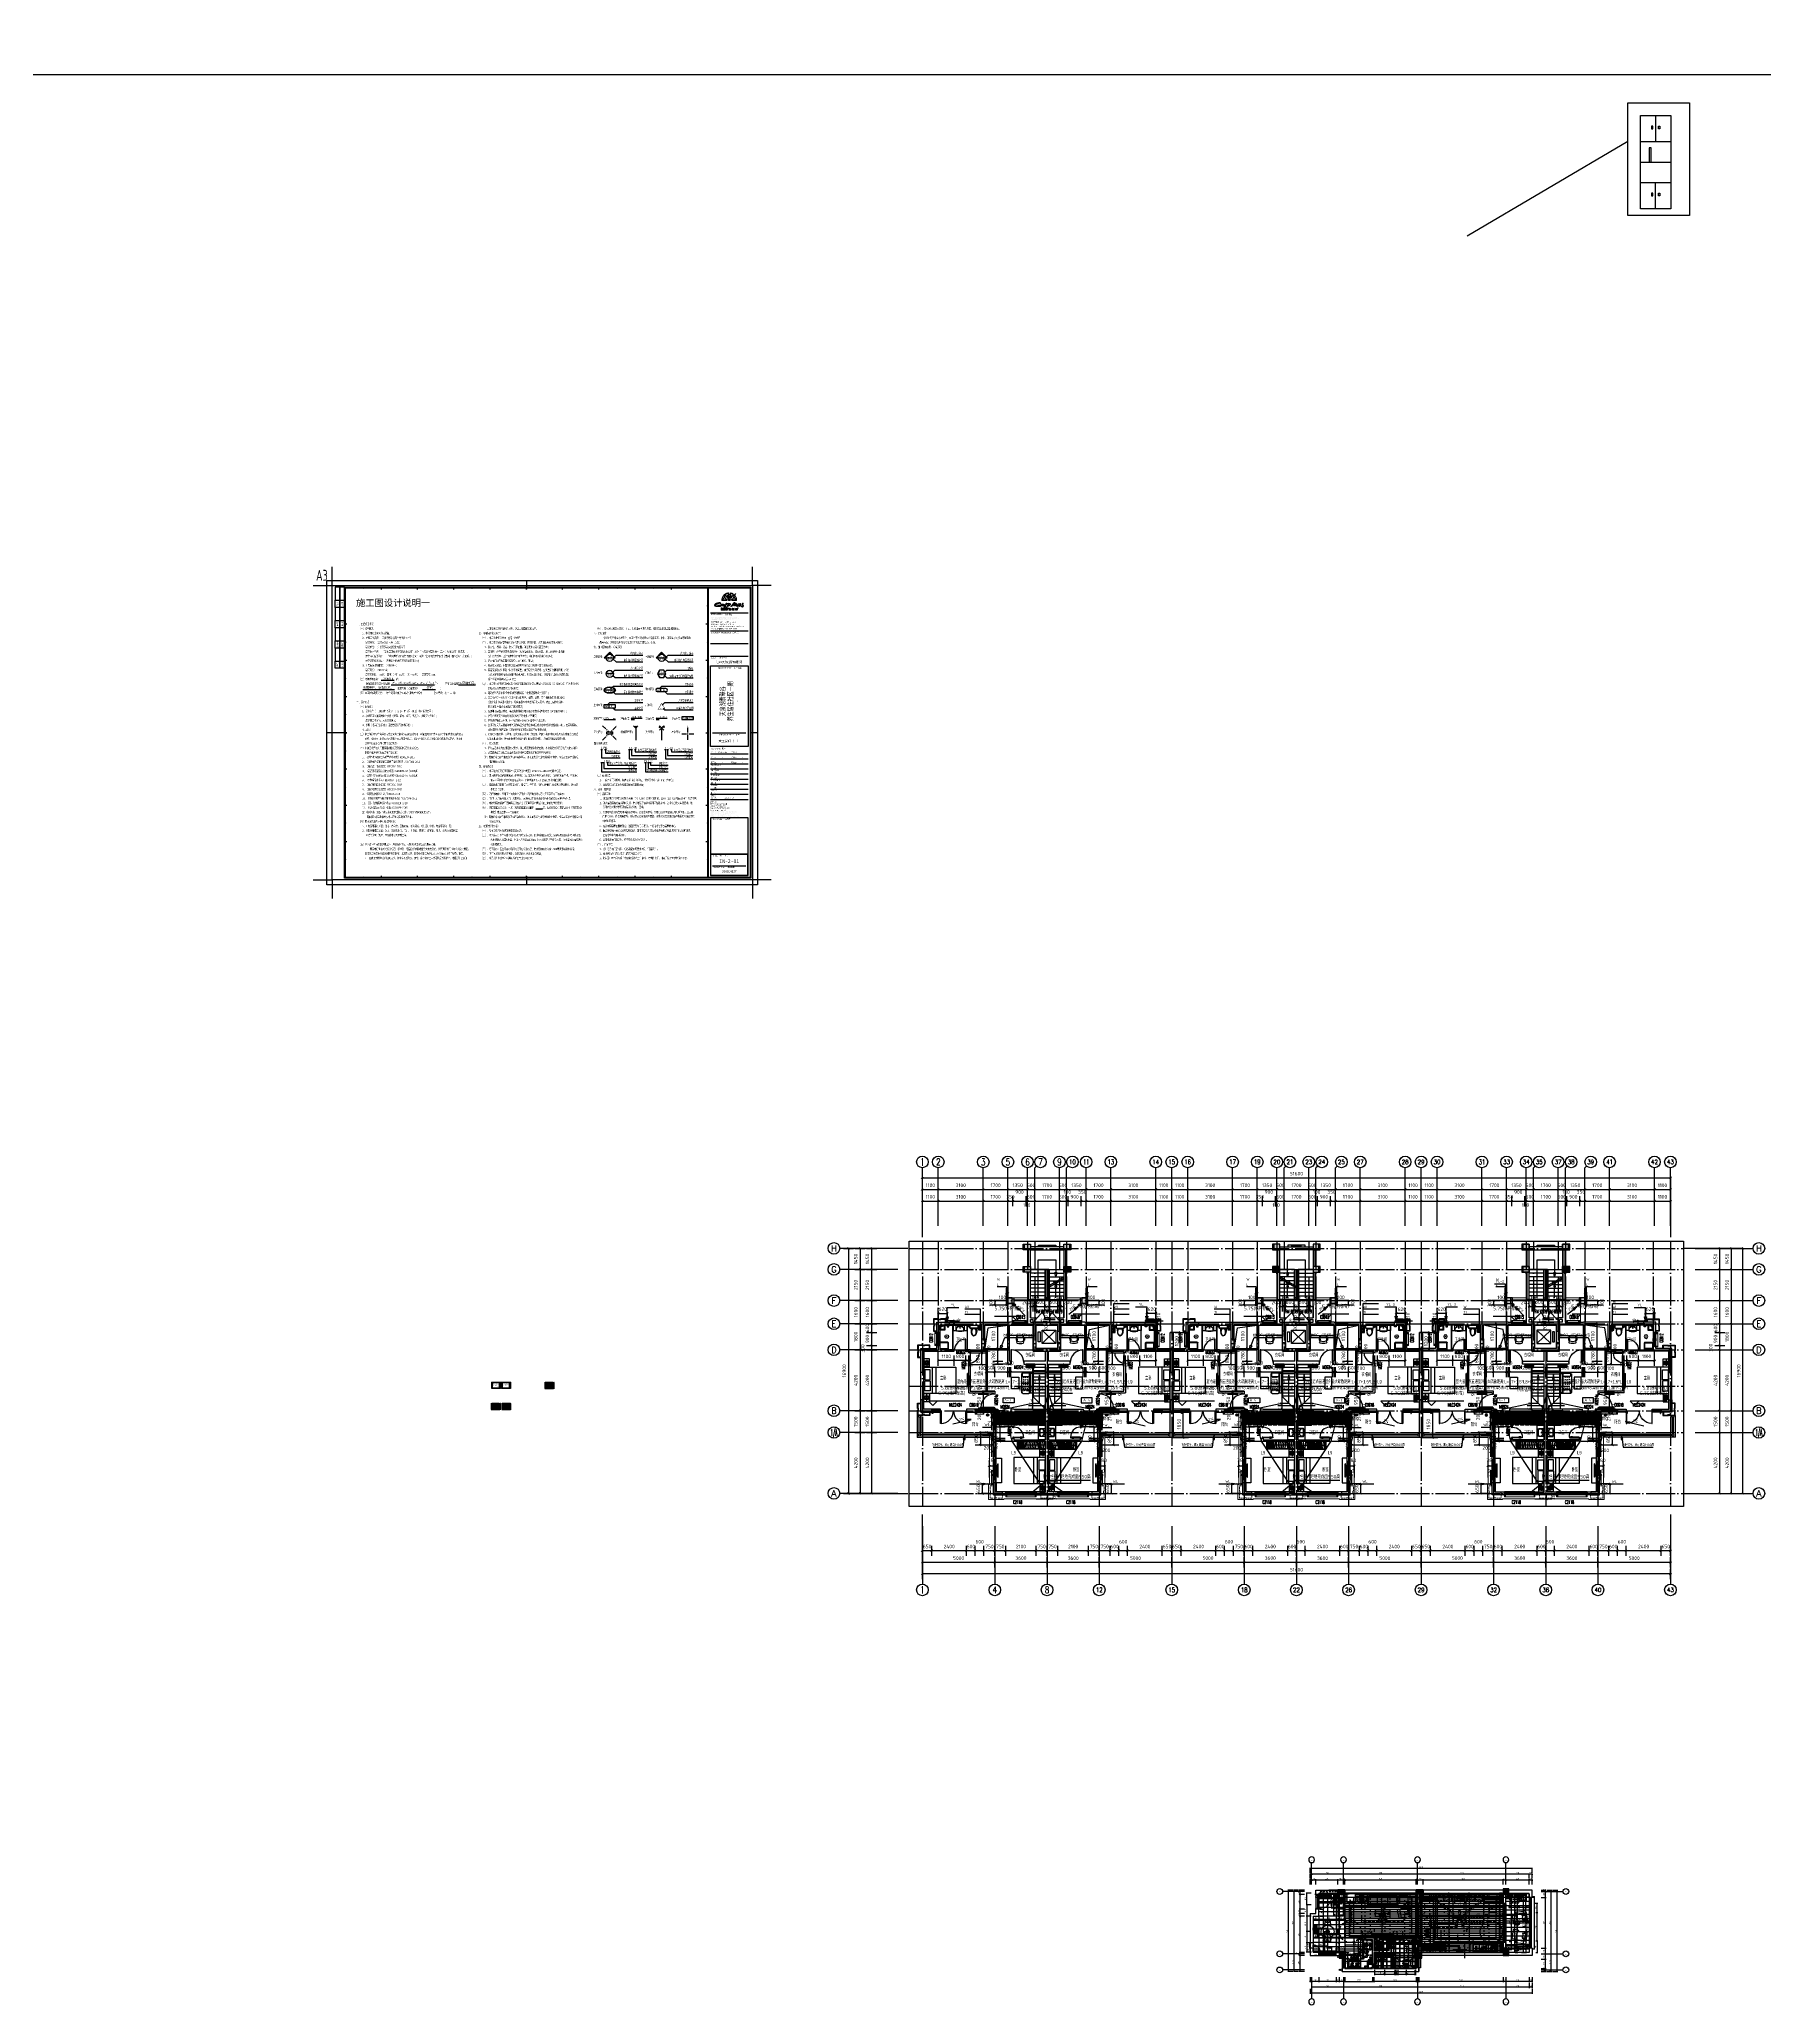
# Model space of a CAD drawing. Header units: millimetres. Extents: x -133666 to 880576, y -269375 to 86941.
# Drawn here: x -133666 to -14655, y -153567 to -17973 of the extents above; entities that cross this region are included whole.
import ezdxf
from ezdxf.enums import TextEntityAlignment as Align

# ---------------------------------------------------------------- set-up
doc = ezdxf.new("R2010")
doc.units = ezdxf.units.MM
doc.header["$LTSCALE"] = 1000
for name, pattern in [('__DASH', [0.35, 0.25, -0.1]), ('ACAD_ISO02W100', [15, 12, -3]), ('ACAD_ISO03W100', [30, 12, -18]), ('CENTER', [50.8, 31.75, -6.35, 6.35, -6.35]), ('CENTER2', [1.125, 0.75, -0.125, 0.125, -0.125]), ('DASH', [0.35, 0.25, -0.1]), ('DASHED', [19.05, 12.7, -6.35]), ('DOTE', [2.42, 2, -0.2, 0.02, -0.2]), ('HIDDEN2', [0.1875, 0.125, -0.0625])]:
    doc.linetypes.add(name, pattern=pattern)
doc.layers.get('0').update_dxf_attribs({"linetype": 'CONTINUOUS'})
doc.layers.get('Defpoints').update_dxf_attribs({"color": 6, "linetype": 'CONTINUOUS'})
for name, color, linetype in [('00-雨水管', 145, 'CONTINUOUS'), ('0石材', 30, 'CONTINUOUS'), ('0铝板', 34, 'CONTINUOUS'), ('0门窗套', 47, 'CONTINUOUS'), ('A-Lvtry', 5, 'CONTINUOUS'), ('A-土建墙（含管井、立管）', 6, 'CONTINUOUS'), ('A-土建柱', 6, 'CONTINUOUS'), ('A-土建柱填充', 251, 'CONTINUOUS'), ('A-新隔墙尺寸', 5, 'CONTINUOUS'), ('A-窗', 2, 'CONTINUOUS'), ('A-轴号', 4, 'CONTINUOUS'), ('A-轴线', 8, 'CENTER'), ('AXIS_TEXT', 7, 'CONTINUOUS'), ('AXIS_轴号_A', 4, 'CONTINUOUS'), ('AXIS_轴文_A', 7, 'CONTINUOUS'), ('AXIS_轴线_A', 1, 'DOTE'), ('C-顶面应急照明', 7, 'CONTINUOUS'), ('C-顶面灯具、灯带', 22, 'CONTINUOUS'), ('C-顶面设备（喷淋、烟感、报警）', 7, 'CONTINUOUS'), ('C-顶面设备（风口、换气扇、投影仪）', 7, 'CONTINUOUS'), ('C-顶面造型尺寸', 5, 'CONTINUOUS'), ('C-顶面造型线', 32, 'CONTINUOUS'), ('COLU_柱墙_A', 2, 'CONTINUOUS'), ('COMP_栏杆_A', 163, 'CONTINUOUS'), ('DIM', 3, 'CONTINUOUS'), ('DIM_引注_A', 3, 'CONTINUOUS'), ('DIM_标注_A', 3, 'CONTINUOUS'), ('DIM_标高_A', 3, 'CONTINUOUS'), ('DIM_符号_A', 3, 'CONTINUOUS'), ('E-立面填充', 250, 'CONTINUOUS'), ('EQU_厨卫设备_A', 6, 'CONTINUOUS'), ('EQU_活动家具_A', 237, 'CONTINUOUS'), ('EQUIP-箱柜', 3, 'CONTINUOUS'), ('F-地坪分割线', 251, 'CONTINUOUS'), ('F-地坪填充', 250, 'CONTINUOUS'), ('HATCH_通用填充_A', 251, 'CONTINUOUS'), ('HOLE_厨卫空调洞口_A', 192, 'CONTINUOUS'), ('L18', 6, 'CONTINUOUS'), ('LINE_投影线_A', 7, 'CONTINUOUS'), ('LINE_细线_A', 9, 'CONTINUOUS'), ('LVTRY', 6, 'CONTINUOUS'), ('M门窗标号', 1, 'CONTINUOUS'), ('P-Equipment(平面设备)', 251, 'CONTINUOUS'), ('P-固定家具（不落地、到顶）', 142, 'CONTINUOUS'), ('P-固定家具（落地、不到顶）', 142, 'CONTINUOUS'), ('P-地漏', 2, 'CONTINUOUS'), ('P-壁灯', 22, 'CONTINUOUS'), ('P-完成面', 3, 'CONTINUOUS'), ('P-家具尺寸', 5, 'CONTINUOUS'), ('P-平面用电设备', 22, 'CONTINUOUS'), ('P-平面设备(顶面显示)', 22, 'CONTINUOUS'), ('P-洁具及配件（地坪图显示）', 146, 'CONTINUOUS'), ('P-活动家具', 146, 'CONTINUOUS'), ('P-消火栓', 1, 'CONTINUOUS'), ('P-窗帘', 146, 'CONTINUOUS'), ('P-门', 2, 'CONTINUOUS'), ('P-门套', 3, 'CONTINUOUS'), ('PUB_DIM', 3, 'CONTINUOUS'), ('STAIR_楼电梯_A', 9, 'CONTINUOUS'), ('TEXT_房间名称_A', 6, 'CONTINUOUS'), ('TEXT_通用文字_A', 7, 'CONTINUOUS'), ('VPIPE-雨水', 4, 'DASH'), ('W-图框', 251, 'CONTINUOUS'), ('W-尺寸', 5, 'CONTINUOUS'), ('W-文字', 35, 'CONTINUOUS'), ('WALL_填充墙_A', 2, 'CONTINUOUS'), ('WIN_门窗_A', 4, 'CONTINUOUS'), ('户型平面图$0$建-设备', 55, 'CONTINUOUS'), ('洁具，厨具', 6, 'CONTINUOUS'), ('看线', 161, 'CONTINUOUS'), ('面积线', 3, 'CONTINUOUS')]:
    doc.layers.add(name, color=color, linetype=linetype)
doc.layers.add('0看线', color=9, linetype='CONTINUOUS', lineweight=0)
doc.layers.add('a-立面铝板造型', color=39, linetype='CONTINUOUS', lineweight=0)
doc.layers.add('DEFPOINTS(视图框)', color=251, linetype='CONTINUOUS', plot=False)
doc.layers.add('S-ANNO-REVS', color=1, linetype='CONTINUOUS', true_color=0xff0000, plot=False)
doc.styles.add('_TCH_AXIS', font='COMPLEX', dxfattribs={"bigfont": 'GBCBIG'})
doc.styles.add('_TCH_DIM', font='SIMPLEX.shx', dxfattribs={"width": 0.7, "bigfont": 'GBCBIG.shx'})
doc.styles.add('_TEL_DIM', font='', dxfattribs={"width": 0.8, "height": 3.5})
doc.styles.add('_中哲汉字字母', font='ZZ中哲字母', dxfattribs={"width": 0.7, "bigfont": 'ZZ中哲汉字'})
doc.styles.add('A2图框$0$WMF-Arial0', font='arial.ttf')
doc.styles.add('A2图框$0$WMF-宋体0', font='')
doc.styles.add('A2图框$0$WMF-黑体0', font='simhei.ttf')
doc.styles.add('A2图框$0$ZZ', font='simhei.ttf')
doc.styles.add('CADReader_TextStyle', font='tssdeng.shx', dxfattribs={"height": 0.2, "bigfont": 'gbcbig.shx'})
doc.styles.add('COMPLEX', font='COMPLEX')
doc.styles.add('DIM', font='', dxfattribs={"width": 0.7})
doc.styles.add('DZ', font='simhei.ttf', dxfattribs={"width": 0.7, "height": 500})
doc.styles.add('DZYS', font='txt.shx', dxfattribs={"bigfont": 'gbcbig.shx'})
doc.styles.add('HZ', font='romans.shx', dxfattribs={"width": 0.9, "bigfont": 'bzhz.shx'})
doc.styles.add('NAME-1', font='simhei.ttf')
doc.styles.add('ROMANS', font='ROMANS.shx', dxfattribs={"width": 0.75})
doc.styles.add('WORD-1', font='tssdeng.shx', dxfattribs={"width": 0.7, "bigfont": 'tssdchn.shx'})
doc.styles.add('WORD-2', font='simhei.ttf')
doc.styles.add('WORD-3', font='')
doc.styles.add('Word-w', font='', dxfattribs={"width": 0.7})
doc.styles.add('X-09-P-100(zj) -$0$Standard', font='bzxw.shx', dxfattribs={"bigfont": 'bzhz.shx'})
doc.styles.add('XZC', font='SIMPLEX.SHX', dxfattribs={"width": 0.7, "bigfont": 'hztxt.shx'})
doc.styles.add('图框－2', font='tssdeng.shx', dxfattribs={"width": 0.7, "bigfont": 'TSSDCHN.shx'})
doc.styles.add('黑体', font='simhei.ttf')
doc.styles.get('_TEL_DIM').set_extended_font_data('SimSun')
doc.styles.get('A2图框$0$WMF-宋体0').set_extended_font_data('SimSun', bold=True)
doc.styles.get('DIM').set_extended_font_data('SimSun')
doc.styles.get('WORD-3').set_extended_font_data('SimSun')
doc.styles.get('Word-w').set_extended_font_data('SimSun')
doc.linetypes.add('LED_LINE', pattern='A,12.7,-5.08,["LED",XZC,S=2.54,R=0,X=-2.54,Y=-1.27],-6.35', length=24.13)
doc.linetypes.add('R_LINE', pattern='A,12.7,-5.08,["R",DZYS,S=2.54,R=0,X=-2.54,Y=-1.27],-6.35', length=24.13)
doc.linetypes.add('S_LINE', pattern='A,12.7,-5.08,["S",DZYS,S=2.54,R=0,X=-2.54,Y=-1.27],-6.35', length=24.13)
doc.dimstyles.new('50', dxfattribs={"dimscale": 50, "dimtxt": 2, "dimasz": 1, "dimexe": 1, "dimexo": 1, "dimgap": 1, "dimtad": 1, "dimdec": 0, "dimzin": 0, "dimdsep": 46, "dimtxsty": 'DIM', "dimblk": 'ARCHTICK', "dimcen": 0, "dimclrd": 5, "dimclre": 5, "dimclrt": 35, "dimadec": 0, "dimazin": 0, "dimtfac": 0.5, "dimtdec": 0, "dimtix": 1, "dimtmove": 2, "dimatfit": 2, "dimldrblk": 'A', "dimfxl": 0, "dimtolj": 1, "dimtzin": 0, "dimlwd": -1, "dimlwe": -1, "dimarcsym": 0})
pattern_1 = [(41.9872125, (182390.0656, -129000.222), (9.999999853, 7.500000164), [0.1601622, -33.4738975]), (68.1985905, (182387.6846, -129000.472), (4.999999997, 15.0000000068), [0.57698195, -39.811754]), (60.9453959, (182387.5656, -129000.7577), (4.9999996645, 7.5000002129), [0.24513405, -51.233015]), (90, (182387.6846, -129000.5434), (5, -3e-16), [0.07142855, -7.428571]), (71.5650511, (182390.018, -129000.3649), (1e-08, 7.500000015), [0.15058465, -15.6608035]), (171.469234, (182390.01795, -129000.36486), (-4.9999999836, 4.64e-08), [0.2407589, -50.31861]), (79.2157021, (182389.6846, -129000.82914), (5.0000000248, 30.0000000139), [0.5089895, -52.934905]), (62.1329961, (182385.92271, -128998.54343), (19.99999975697, 37.500000146665), [1.17157615, -244.859415]), (0, (182385.995, -128997.444), (0, 7.5), [0, -5]), (64.9831065, (182389.23224, -128996.07914), (10.0000000254, 22.4999999848), [0.7882355, -81.97649]), (81.4391104, (182391.16081, -128999.04343), (9.99999998278, 67.49999957435), [1.1196174, -234.00003]), (82.8749836, (182388.3989, -128998.36486), (4.9999996996, 37.50000003756), [0.57587555, -120.35799]), (76.75948, (182387.8989, -128999.93628), (5.0000000486, 22.4999999827), [1.24744635, -129.73442]), (0, (182387.1195, -128999.9326), (0, 7.5), [0, -5]), (0, (182387.2, -129000.013), (0, 7.5), [0, -5]), (0, (182387.762, -128999.6115), (0, 7.5), [0, -5]), (0, (182387.6015, -128998.728), (0, 7.5), [0, -5]), (59.0362434, (182388.1846, -128998.722), (4.9999996017, 7.5000002151), [0.41649655, -87.04778]), (0, (182388.3984, -128998.379), (0, 7.5), [0, -5]), (0, (182387.762, -128998.648), (0, 7.5), [0, -5]), (0, (182388.003, -128998.166), (0, 7.5), [0, -5]), (0, (182387.762, -128998.889), (0, 7.5), [0, -5]), (50.1944289, (182390.6608, -128999.4006), (5.0000000036, 7.5000000033), [0.18595835, -38.86529]), (90, (182390.661, -128999.615), (5, -3e-16), [0.2142857, -7.285714]), (43.6677801, (182390.3989, -128999.86486), (15.0000000113, 14.99999997075), [0.3620692, -75.67246]), (90, (182390.399, -128999.9363), (5, -3e-16), [0.07142855, -7.428571]), (39.805571, (182390.1846, -129000.11486), (9.9999997612, 7.5000002951), [0.2789375, -58.297935]), (0, (182389.449, -128999.6115), (0, 7.5), [0, -5]), (0, (182390.672, -128999.385), (0, 7.5), [0, -5]), (0, (182390.672, -128999.385), (0, 7.5), [0, -5]), (29.3577535, (182390.77986, -128999.2577), (14.9999999696, 7.5000000444), [0.43708475, -45.4568145]), (0, (182390.654, -128998.889), (0, 7.5), [0, -5]), (146.309932, (182389.23224, -128996.07914), (-10.0000000615, 7.4999998703), [0.51507875, -53.56819]), (8.13010235, (182388.68462, -128997.07914), (49.99999964794, 7.4999999555), [0.50507625, -105.56094]), (47.8624052, (182387.56557, -128997.222), (20.00000000883, 22.49999997913), [0.6742763, -140.923745]), (14.6208739, (182386.47033, -128997.5077), (29.99999991735, 7.50000031287), [1.13189185, -117.71675]), (0, (182386.8784, -128997.042), (0, 7.5), [0, -5]), (18.4349488, (182388.4703, -128997.7934), (20.000000002, 7.4999999758), [0.225877, -47.2082875]), (16.6992442, (182388.6846, -128997.722), (4.9999999, 4.14e-07), [0.12428935, -25.9764765]), (101.093723, (182388.80367, -128997.68628), (-10.0000000874, 52.49999950868), [0.6187041, -129.30916]), (0, (182388.164, -128997.3635), (0, 7.5), [0, -5]), (0, (182388.682, -128997.065), (0, 7.5), [0, -5]), (0, (182388.003, -128997.9255), (0, 7.5), [0, -5]), (0, (182387.3605, -128996.32), (0, 7.5), [0, -5]), (0, (182387.1195, -128996.641), (0, 7.5), [0, -5]), (44.1449026, (182388.3989, -128996.1863), (15.0000000257, 14.99999999947), [0.56406465, -117.88951]), (54.5829447, (182388.01795, -128996.722), (5.00000001403, 7.49999997045), [0.6573542, -137.38702]), (0, (182388.406, -128996.181), (0, 7.5), [0, -5]), (0, (182387.682, -128996.561), (0, 7.5), [0, -5]), (0, (182388.406, -128996.181), (0, 7.5), [0, -5]), (0, (182388.019, -128996.734), (0, 7.5), [0, -5]), (75.0685828, (182389.1846, -128997.0077), (5, 22.5000000067), [0.1848116, -38.625625]), (90, (182389.232, -128996.829), (5, -3e-16), [0.75, -6.75]), (50.1944289, (182390.1132, -128993.6863), (5.0000000036, 7.5000000033), [0.18595835, -38.86529]), (0, (182388.726, -128995.276), (0, 7.5), [0, -5]), (0, (182388.887, -128995.3564), (0, 7.5), [0, -5]), (0, (182388.244, -128995.196), (0, 7.5), [0, -5]), (0, (182389.0476, -128994.313), (0, 7.5), [0, -5]), (53.1301023, (182389.56557, -128994.7577), (5.0000000071, 7.4999999953), [0.35714285, -74.642855]), (90, (182389.5656, -128995.365), (5, -3e-16), [0.60714285, -6.892857]), (0, (182389.566, -128995.353), (0, 7.5), [0, -5]), (23.1985905, (182389.9465, -128993.7577), (15.00000001, 7.5000000038), [0.18132795, -37.8975375]), (66.037511, (182389.8989, -128993.8649), (5.000000001, 14.99999999), [0.1172483, -24.504896]), (66.037511, (182389.8513, -128993.972), (5.000000001, 14.99999999), [0.1172483, -24.504896]), (81.8698976, (182389.77986, -128994.472), (5.0000000216, 37.5000000038), [0.50507625, -105.56094]), (90, (182390.232, -128993.5434), (5, -3e-16), [0.17857145, -7.3214285]), (0, (182389.683, -128993.2934), (0, 7.5), [0, -5])]
pattern_2 = [(0, (483.662, 0), (9e-15, 25.4), [])]
pattern_3 = [(225, (-163163.46, 83395.73), (-215.52615, -574.7364), [3810, -508, 1270, -254]), (225, (-163312.53, 83067.05), (418.47994, -59.2697), [762, -83.82, 1524, -190.5]), (225, (-163100.6, 83153.26), (-813.6112, -1054.28207), [2032, -355.6, 1016, -254])]
pattern_4 = [(270, (-773584.457, -5072206.199), (15.875, -9e-15), [])]
pattern_5 = [(270, (-774502.067, -5072206.199), (15.875, -9e-15), [])]
pattern_6 = [(270, (211505.133, -5066206.199), (-15.875, -9e-15), [])]
pattern_7 = [(45, (-604135.504, -32817.92), (-44.194174, 44.194174), [])]
pattern_8 = [(45, (-594158.315, -40320.07), (-11.22532015, 11.22532015), [])]
pattern_9 = [(45, (-354973.08, -471210.715), (-11.22532015, 11.22532015), [])]
pattern_10 = [(270, (-534399.222, -5503096.845), (15.875, -9e-15), [])]
pattern_11 = [(270, (-535316.831, -5503096.845), (15.875, -9e-15), [])]
pattern_12 = [(270, (450690.369, -5497096.845), (-15.875, -9e-15), [])]
pattern_13 = [(45, (-364950.27, -463708.57), (-44.194174, 44.194174), [])]
pattern_14 = [(270, (-489761.783, -5390297.225), (15.875, -9e-15), [])]

# ---------------------------------------------------------------- blocks, each defined once
blk = doc.blocks.new('物料索引')
at = {"color": 1}
blk.add_line((7, -2), (7, 2), dxfattribs=at)
at = {"color": 4}
for points in [[(14, 2), (2, 2)], [(2, -2), (14, -2)]]:
    blk.add_lwpolyline(points, dxfattribs=at)
for centre, start, end in [((2, 0), 90, 270), ((14, 0), 270, 90)]:
    blk.add_arc(centre, 2, start, end, dxfattribs=at)
at = {"color": 2, "ltscale": 20, "style": 'NAME-1'}
for tag, p in [('FR', (3.7, 0)), ('01', (11.5, 0))]:
    blk.add_attdef(tag, text='', height=2.5, dxfattribs=at).set_placement(p, align=Align.MIDDLE)
at = {"color": 35, "ltscale": 0.5, "style": 'WORD-1', "width": 0.7}
blk.add_attdef('多人沙发', (0, -6.4), '', height=2.5, dxfattribs=at)
blk = doc.blocks.new('区域索引')
at = {"color": 1}
blk.add_line((15.2, 0), (0.5, 0), dxfattribs=at)
at = {"color": 4}
blk.add_ellipse((7.8, 0), major_axis=(-7.83, 0), ratio=0.574468, dxfattribs=at)
at = {"color": 1}
blk.add_ellipse((7.8, 0), major_axis=(7.33, 0), ratio=0.545455, dxfattribs=at)
at = {"color": 2, "ltscale": 20, "style": 'NAME-1'}
blk.add_attdef('1', text='', height=2.5, dxfattribs=at).set_placement((7.8, 2), align=Align.MIDDLE)
at = {"color": 2, "ltscale": 20, "style": 'NAME-1', "width": 0.8}
blk.add_attdef('1F.1P.01', text='', height=2.5, dxfattribs=at).set_placement((7.8, -1.5), align=Align.MIDDLE)
blk = doc.blocks.new('顶面标高')
at = {"color": 1}
blk.add_line((7, 2), (7, -2), dxfattribs=at)
at = {"color": 4}
blk.add_lwpolyline([(0, 2), (0, -2), (16, -2), (16, 2)], close=True, dxfattribs=at)
at = {"color": 2, "ltscale": 20, "style": 'NAME-1'}
blk.add_attdef('CH', text='', height=2.5, dxfattribs=at).set_placement((3.5, 0), align=Align.MIDDLE)
at = {"color": 2, "ltscale": 20, "style": 'NAME-1', "width": 0.8}
blk.add_attdef('3.000', text='', height=2.5, dxfattribs=at).set_placement((11.5, 0), align=Align.MIDDLE)
blk = doc.blocks.new('立面标高11')
at = {"ltscale": 0.5}
h = blk.add_hatch(color=2, dxfattribs=at)
h.dxf.hatch_style = 1
h.paths.add_polyline_path([(2.1, 2.1), (-2.1, 2.1), (0, 0)])
at = {"color": 2}
for p, q in [((0, 0), (-2.1, 2.1)), ((-2.1, 2.1), (12.8, 2.1)), ((-2.1, 0), (2.1, 0)), ((0, 0), (2.1, 2.1))]:
    blk.add_line(p, q, dxfattribs=at)
at = {"color": 2, "ltscale": 20, "style": 'NAME-1'}
blk.add_attdef('2.400', text='', height=2.5, dxfattribs=at).set_placement((12.4, 2.4), align=Align.RIGHT)
blk = doc.blocks.new('地面标高')
at = {"ltscale": 0.5}
h = blk.add_hatch(color=2, dxfattribs=at)
h.dxf.hatch_style = 1
h.paths.add_polyline_path([(2.1, 2.1), (-2.1, 2.1), (0, 0)])
at = {"color": 2}
for p, q in [((0, 0), (-2.1, 2.1)), ((-2.1, 2.1), (12.8, 2.1)), ((-2.1, 0), (2.1, 0)), ((0, 0), (2.1, 2.1))]:
    blk.add_line(p, q, dxfattribs=at)
at = {"color": 2, "ltscale": 20, "style": 'NAME-1'}
blk.add_attdef('±0.000', text='', height=2.5, dxfattribs=at).set_placement((12.5, 2.6), align=Align.RIGHT)
blk = doc.blocks.new('空洞符号')
at = {"color": 4}
blk.add_wipeout([(0, 1.75), (8, 1.75), (8, -1.75), (0, -1.75)], dxfattribs=at)
blk.add_lwpolyline([(0, 1.75), (8, 1.75), (8, -1.75), (0, -1.75)], close=True, dxfattribs=at)
at = {"color": 2, "style": 'NAME-1'}
blk.add_attdef('OPEN', text='', height=2.5, dxfattribs=at).set_placement((4, 0), align=Align.MIDDLE)
blk = doc.blocks.new('*U110')
at = {"color": 2, "linetype": 'ACAD_ISO02W100', "ltscale": 0.5}
blk.add_line((0, 0), (0, -16.8), dxfattribs=at)
at = {"color": 2}
for points in [[(2.8, -2.8), (-2.8, 2.8), (-3.3, 0.9), (-1.4, 1.4)], [(-2.8, -2.8), (2.8, 2.8), (3.3, 0.9), (1.4, 1.4)]]:
    blk.add_lwpolyline(points, dxfattribs=at)
blk = doc.blocks.new('*U109')
at = {"color": 2, "linetype": 'ACAD_ISO02W100', "ltscale": 0.5}
blk.add_line((0, 0), (0, -16.8), dxfattribs=at)
at = {"color": 2}
blk.add_lwpolyline([(-2.8, 2.8), (0, 0), (2.8, 2.8)], dxfattribs=at)
blk.add_arc((0, 0), 2, 45, 135, dxfattribs=at)
blk = doc.blocks.new('*U105')
blk.add_hatch(color=1).paths.add_polyline_path([(0, 7.7), (-7.7, 0), (-5, 0, -1), (5, 0), (7.7, 0)])
at = {"color": 1}
blk.add_line((-5, 0), (5, 0), dxfattribs=at)
blk.add_lwpolyline([(5, 0), (7.7, 0), (0, 7.7), (-7.7, 0), (-5, 0)], dxfattribs=at)
at = {"color": 4}
blk.add_circle((0, 0), 5, dxfattribs=at)
at = {"color": 2, "style": 'NAME-1'}
blk.add_attdef('E1', text='', height=2.5, dxfattribs=at).set_placement((0, 1.9), align=Align.MIDDLE)
at = {"color": 2, "style": 'NAME-1', "width": 0.6}
blk.add_attdef('1.1-E01', text='', height=2.5, dxfattribs=at).set_placement((0, -3.1), align=Align.CENTER)
blk = doc.blocks.new('门表索引')
at = {"color": 1}
blk.add_line((0, 0), (11.5, 0), dxfattribs=at)
at = {"color": 4}
blk.add_lwpolyline([(2.9, 5), (0, 0), (2.9, -5), (8.7, -5), (11.5, 0), (8.7, 5)], close=True, dxfattribs=at)
at = {"color": 2, "ltscale": 20, "style": 'NAME-1', "width": 0.6}
for tag, p in [('DR1024', (5.8, 2.5)), ('DT-101', (5.8, -2.5))]:
    blk.add_attdef(tag, text='', height=2.5, dxfattribs=at).set_placement(p, align=Align.MIDDLE)
blk = doc.blocks.new('大样索引')
at = {"color": 1}
blk.add_line((10, 0), (0, 0), dxfattribs=at)
at = {"color": 4}
blk.add_circle((5, 0), 5, dxfattribs=at)
at = {"color": 2, "ltscale": 20, "style": 'NAME-1'}
blk.add_attdef('D01', text='', height=2.5, dxfattribs=at).set_placement((5, 2.3), align=Align.MIDDLE)
at = {"color": 2, "ltscale": 20, "style": 'NAME-1', "width": 0.6}
blk.add_attdef('D-1-01', text='', height=2.5, dxfattribs=at).set_placement((5, -1.9), align=Align.MIDDLE)
blk = doc.blocks.new('材料索引')
at = {"color": 1}
blk.add_line((7, 2), (7, -2), dxfattribs=at)
at = {"color": 4}
blk.add_lwpolyline([(0, 2), (0, -2), (16, -2), (16, 2)], close=True, dxfattribs=at)
at = {"color": 2, "ltscale": 20, "style": 'NAME-1'}
for tag, p in [('WD', (3.5, 0)), ('01', (11.5, 0))]:
    blk.add_attdef(tag, text='', height=2.5, dxfattribs=at).set_placement(p, align=Align.MIDDLE)
at = {"color": 35, "ltscale": 0.5, "style": 'WORD-1', "width": 0.7}
blk.add_attdef('木饰面', (0, -6), '', height=2.5, dxfattribs=at)
blk = doc.blocks.new('版本号')
at = {"color": 4, "const_width": 1}
blk.add_lwpolyline([(-10, 17.3), (0, 0), (-20, 0)], close=True, dxfattribs=at)
at = {"color": 2, "style": 'NAME-1', "width": 0.8}
blk.add_attdef('2012-05-08', text='', height=2.5, dxfattribs=at).set_placement((-10, 3), align=Align.MIDDLE)
at = {"color": 2, "style": 'NAME-1'}
blk.add_attdef('(1)', text='', height=2.5, dxfattribs=at).set_placement((-10, 9.3), align=Align.MIDDLE)
blk = doc.blocks.new('*U100')
at = {"color": 2}
blk.add_lwpolyline([(0, 0), (16.4, 0), (13.3, 1.1)], dxfattribs=at)
at = {"color": 2, "ltscale": 20, "style": 'NAME-1'}
blk.add_attdef('I=2%', text='', height=2.5, dxfattribs=at).set_placement((2.9, 2), align=Align.MIDDLE)
blk = doc.blocks.new('A2')
at = {"layer": 'DEFPOINTS(视图框)', "color": 1, "ltscale": 0.5}
blk.add_lwpolyline([(26, 0), (0, 0), (0, -26)], dxfattribs=at)
at = {"layer": 'W-图框', "color": 35, "lineweight": 0, "style": 'NAME-1'}
for tag, height, p in [('目录（一）', 3, (-32, 191.4)), ('1:100', 1.8, (-32, 120))]:
    blk.add_attdef(tag, text='', height=height, dxfattribs=at).set_placement(p, align=Align.MIDDLE)
at = {"layer": 'W-图框', "color": 35, "style": 'NAME-1'}
blk.add_attdef('IN-1-01', text='', height=5, dxfattribs=at).set_placement((-32, 25.7), align=Align.MIDDLE)
blk = doc.blocks.new('gslogo')
at = {"ltscale": 0.01}
h = blk.add_hatch(color=251, dxfattribs=at)
h.paths.add_polyline_path([(5197.2, -2065.1), (5196.8, -2065.6), (5196.5, -2065.9), (5196.2, -2066.2), (5195.9, -2066.5), (5195.9, -2066.5), (5196, -2066.5), (5197.6, -2066.5), (5197.8, -2066.3), (5197.8, -2066.2), (5197.9, -2066.3), (5198.2, -2066.6), (5198.2, -2066.7), (5197.3, -2066.7), (5197.3, -2067.4), (5198.1, -2067.4), (5198.4, -2067.1), (5198.8, -2067.5), (5198.8, -2067.5), (5197.3, -2067.5), (5197.3, -2068.8), (5197.5, -2068.8), (5197.9, -2067.6), (5198.5, -2068), (5198.4, -2068), (5198.4, -2068.1), (5198.3, -2068.1), (5198.2, -2068.1), (5198.2, -2068.1), (5198.1, -2068.2), (5197.9, -2068.5), (5197.7, -2068.8), (5198.4, -2068.8), (5198.7, -2068.4), (5199.1, -2068.8), (5199.1, -2068.9), (5195.2, -2068.9), (5195.1, -2068.9), (5195.1, -2068.9), (5195, -2068.7), (5195.1, -2068.8), (5195.2, -2068.8), (5196.8, -2068.8), (5196.8, -2067.5), (5195.5, -2067.5), (5195.4, -2067.5), (5195.4, -2067.6), (5195.3, -2067.4), (5195.4, -2067.4), (5195.5, -2067.4), (5196.8, -2067.4), (5196.8, -2066.7), (5196.1, -2066.7), (5196, -2066.7), (5195.9, -2066.7), (5195.8, -2066.6), (5195.3, -2066.9), (5194.9, -2067.1), (5194.8, -2067), (5195.1, -2066.8), (5195.4, -2066.5), (5195.7, -2066.2), (5196, -2066), (5196.4, -2065.4), (5196.8, -2064.7), (5197.4, -2064.9), (5197.4, -2065), (5197.3, -2065), (5197.3, -2065), (5197.2, -2065), (5197.4, -2065.3), (5197.6, -2065.6), (5197.9, -2065.8), (5198.1, -2066), (5198.4, -2066.1), (5198.7, -2066.2), (5199, -2066.3), (5199.4, -2066.5), (5199.4, -2066.6), (5199.2, -2066.6), (5199.1, -2066.6), (5199, -2066.7), (5198.9, -2066.8), (5198.9, -2066.8), (5198.8, -2066.8), (5198.7, -2066.8), (5198.4, -2066.6), (5198.1, -2066.3), (5197.7, -2066), (5197.4, -2065.6)])
h.paths.add_polyline_path([(5195.6, -2067.7), (5196, -2067.9), (5196.2, -2068), (5196.3, -2068.2), (5196.4, -2068.3), (5196.3, -2068.5), (5196.3, -2068.6), (5196.2, -2068.7), (5196.1, -2068.7), (5195.9, -2068.3), (5195.6, -2067.8)], flags=17)
h.paths.add_polyline_path([(5204.4, -2066), (5204.4, -2065.2), (5204.4, -2064.9), (5204.4, -2064.7), (5204.5, -2064.7), (5204.9, -2064.9), (5204.9, -2064.9), (5204.8, -2065), (5204.8, -2066), (5205.6, -2066), (5205.7, -2065.8), (5205.7, -2065.8), (5205.8, -2065.8), (5205.9, -2065.8), (5206, -2066), (5206.1, -2066.1), (5206.2, -2066.2), (5206.1, -2066.2), (5206.1, -2066.2), (5205.9, -2066.3), (5205.8, -2066.3), (5205.7, -2066.4), (5205.5, -2066.6), (5205.6, -2066.6), (5205.6, -2066.7), (5205.5, -2066.8), (5205.5, -2067.2), (5205.5, -2067.3), (5205.5, -2067.4), (5205.5, -2067.5), (5205.5, -2067.5), (5205.3, -2067.6), (5205.1, -2067.6), (5205.1, -2067.6), (5205.1, -2067.4), (5204.9, -2067.4), (5204.9, -2068), (5205.2, -2068), (5205.5, -2067.8), (5205.9, -2068.2), (5205.8, -2068.2), (5204.9, -2068.2), (5204.9, -2068.7), (5205.4, -2068.7), (5205.7, -2068.5), (5206.1, -2068.8), (5206.1, -2068.9), (5203.4, -2068.9), (5203.3, -2068.9), (5203.2, -2068.9), (5203.1, -2068.7), (5203.2, -2068.7), (5203.4, -2068.7), (5204.5, -2068.7), (5204.5, -2068.2), (5203.9, -2068.2), (5203.8, -2068.2), (5203.8, -2068.2), (5203.7, -2068), (5203.8, -2068), (5203.9, -2068), (5204.5, -2068), (5204.5, -2067.4), (5204.3, -2067.4), (5204.2, -2067.5), (5204.2, -2067.5), (5204.2, -2067.6), (5204.1, -2067.6), (5204, -2067.7), (5203.9, -2067.7), (5203.9, -2067.6), (5203.9, -2067.4), (5203.9, -2066.8), (5203.9, -2066.6), (5203.9, -2066.5), (5204, -2066.5), (5204.2, -2066.6), (5205.1, -2066.6), (5205.2, -2066.4), (5205.4, -2066.5), (5205.5, -2066.3), (5205.6, -2066.1), (5203.9, -2066.1), (5203.9, -2066.4), (5203.8, -2066.6), (5203.7, -2066.7), (5203.6, -2066.7), (5203.5, -2066.7), (5203.5, -2066.6), (5203.4, -2066.6), (5203.4, -2066.5), (5203.5, -2066.5), (5203.5, -2066.3), (5203.7, -2066.1), (5203.8, -2065.8), (5203.9, -2065.8), (5203.9, -2065.9), (5203.9, -2066)])
h.paths.add_polyline_path([(5205.1, -2067.3), (5205.1, -2066.7), (5204.3, -2066.7), (5204.3, -2067.3)], flags=16)
h.paths.add_polyline_path([(5202.5, -2065.9), (5202.5, -2065.2), (5202.5, -2065), (5202.4, -2064.9), (5202.5, -2064.8), (5202.9, -2065), (5202.9, -2065), (5202.8, -2065.1), (5202.8, -2065.9), (5203, -2065.9), (5203.1, -2065.7), (5203.5, -2066), (5203.5, -2066), (5203.4, -2066.1), (5203.4, -2066.9), (5203.4, -2067.2), (5203.4, -2067.3), (5203.4, -2067.3), (5203.3, -2067.3), (5203.2, -2067.4), (5203.1, -2067.4), (5203.1, -2067.4), (5203, -2067.4), (5203, -2067.2), (5202.8, -2067.2), (5202.8, -2068.2), (5203.1, -2068.1), (5203, -2067.9), (5202.9, -2067.6), (5202.9, -2067.5), (5203.2, -2067.8), (5203.4, -2068), (5203.5, -2068.2), (5203.6, -2068.3), (5203.5, -2068.4), (5203.5, -2068.5), (5203.4, -2068.6), (5203.2, -2068.6), (5203.2, -2068.6), (5203.2, -2068.5), (5203.2, -2068.4), (5203.1, -2068.3), (5203.1, -2068.2), (5202.6, -2068.4), (5202.2, -2068.6), (5201.9, -2068.7), (5201.9, -2068.7), (5201.8, -2068.7), (5201.8, -2068.7), (5201.6, -2068.3), (5202.1, -2068.3), (5202.5, -2068.2), (5202.5, -2067.2), (5202.2, -2067.2), (5202.2, -2067.4), (5202.2, -2067.5), (5202.1, -2067.5), (5202.1, -2067.5), (5201.9, -2067.6), (5201.9, -2067.6), (5201.8, -2067.6), (5201.8, -2067.5), (5201.8, -2067.4), (5201.8, -2067.2), (5201.8, -2066), (5201.8, -2065.9), (5201.8, -2065.8), (5201.9, -2065.7), (5202.3, -2065.9)])
h.paths.add_polyline_path([(5202.5, -2067), (5202.5, -2066.1), (5202.2, -2066.1), (5202.2, -2067)], flags=16)
h.paths.add_polyline_path([(5202.8, -2066.1), (5202.8, -2067), (5203, -2067), (5203, -2066.1)], flags=16)
h.paths.add_polyline_path([(5205.4, -2064.9), (5205.8, -2065.3), (5205.7, -2065.3), (5205.6, -2065.4), (5205.3, -2065.6), (5205, -2065.9), (5204.9, -2065.9), (5205.2, -2065.4)], flags=17)
h.paths.add_polyline_path([(5203.7, -2065), (5204, -2065.2), (5204.2, -2065.4), (5204.2, -2065.5), (5204.3, -2065.6), (5204.3, -2065.6), (5204.2, -2065.7), (5204.1, -2065.8), (5204.1, -2065.9), (5203.9, -2065.5), (5203.6, -2065.1)], flags=17)
h.paths.add_polyline_path([(5210.6, -2064.7), (5210.8, -2064.8), (5211, -2064.9), (5211.1, -2065), (5211.1, -2065.1), (5211.1, -2065.1), (5211, -2065.3), (5211, -2065.4), (5210.9, -2065.4), (5210.7, -2065), (5210.6, -2064.7)])
h.paths.add_polyline_path([(5209.7, -2068.1), (5209.9, -2068.1), (5209.8, -2067.9), (5209.7, -2067.6), (5209.8, -2067.6), (5210, -2067.8), (5210.1, -2068), (5210.2, -2068.1), (5210.3, -2068.3), (5210.2, -2068.4), (5210.2, -2068.5), (5210.1, -2068.5), (5210, -2068.6), (5210, -2068.4), (5209.9, -2068.2), (5209.5, -2068.4), (5209.2, -2068.5), (5208.9, -2068.7), (5208.9, -2068.7), (5208.8, -2068.7), (5208.7, -2068.3), (5209, -2068.2), (5209.3, -2068.2), (5209.3, -2067.2), (5209.1, -2067.2), (5209.1, -2067.4), (5209.1, -2067.4), (5209.1, -2067.4), (5209, -2067.5), (5209, -2067.5), (5208.9, -2067.5), (5208.8, -2067.5), (5208.8, -2067.5), (5208.8, -2067.3), (5208.8, -2067), (5208.8, -2065.9), (5208.8, -2065.7), (5208.8, -2065.6), (5208.8, -2065.5), (5209.2, -2065.7), (5209.3, -2065.7), (5209.3, -2065.1), (5209.3, -2064.9), (5209.3, -2064.8), (5209.3, -2064.7), (5209.8, -2064.9), (5209.7, -2065.1), (5209.7, -2065.7), (5209.8, -2065.7), (5209.9, -2065.6), (5210, -2065.6), (5210.2, -2065.8), (5210.2, -2065.9), (5210.2, -2066.8), (5210.2, -2067), (5210.2, -2067.1), (5210.2, -2067.2), (5210.2, -2067.2), (5210.1, -2067.3), (5210, -2067.3), (5209.9, -2067.4), (5209.9, -2067.4), (5209.9, -2067.3), (5209.9, -2067.2), (5209.7, -2067.2)])
h.paths.add_polyline_path([(5209.3, -2067.1), (5209.3, -2065.9), (5209.1, -2065.9), (5209.1, -2067.1)], flags=16)
h.paths.add_polyline_path([(5209.7, -2065.9), (5209.7, -2067.1), (5209.9, -2067.1), (5209.9, -2065.9)], flags=16)
h.paths.add_polyline_path([(5211.9, -2065.3), (5212.3, -2065.3), (5212.5, -2065), (5212.6, -2065), (5212.9, -2065.4), (5212.9, -2065.4), (5212.7, -2065.5), (5212.3, -2066.5), (5212.6, -2066.9), (5212.8, -2067.2), (5212.9, -2067.4), (5212.9, -2067.6), (5212.9, -2067.9), (5212.8, -2068.1), (5212.7, -2068.2), (5212.6, -2068.3), (5212.5, -2068.4), (5212.4, -2068.4), (5212.3, -2068.4), (5212.3, -2068.4), (5212.3, -2068.4), (5212.3, -2068.3), (5212.3, -2068.3), (5212.3, -2068.2), (5212.2, -2068.1), (5212.1, -2068), (5212, -2067.9), (5212, -2069), (5212, -2069.1), (5211.9, -2069.1), (5211.9, -2069.1), (5211.8, -2069.1), (5211.7, -2069.2), (5211.7, -2069.2), (5211.6, -2069.2), (5211.6, -2068.8), (5211.6, -2068.7), (5211.6, -2068.5), (5211.6, -2065.4), (5211.6, -2065.2), (5211.6, -2065), (5211.7, -2065)])
h.paths.add_polyline_path([(5212, -2067.8), (5212.2, -2067.9), (5212.3, -2067.9), (5212.4, -2067.9), (5212.5, -2067.8), (5212.5, -2067.6), (5212.5, -2067.5), (5212.5, -2067.3), (5212.4, -2067.1), (5212.3, -2066.8), (5212, -2066.6), (5212.3, -2065.9), (5212.4, -2065.4), (5212, -2065.4)], flags=16)
h.paths.add_polyline_path([(5211.1, -2067.1), (5210.7, -2067.1), (5210.7, -2068.2), (5211.1, -2068), (5211, -2067.8), (5210.8, -2067.4), (5210.9, -2067.4), (5211.2, -2067.7), (5211.4, -2067.9), (5211.5, -2068.1), (5211.5, -2068.2), (5211.5, -2068.3), (5211.5, -2068.4), (5211.4, -2068.5), (5211.3, -2068.5), (5211.3, -2068.4), (5211.2, -2068.2), (5210.7, -2068.6), (5210.5, -2068.8), (5210.3, -2068.5), (5210.4, -2068.3), (5210.4, -2068.2), (5210.4, -2065.6), (5210.4, -2065.4), (5210.4, -2065.3), (5210.4, -2065.3), (5210.7, -2065.4), (5211.1, -2065.4), (5211.2, -2065.3), (5211.2, -2065.3), (5211.6, -2065.5), (5211.6, -2065.5), (5211.4, -2065.6), (5211.4, -2066.8), (5211.5, -2067.2), (5211.4, -2067.2), (5211.3, -2067.3), (5211.3, -2067.3), (5211.2, -2067.3), (5211.2, -2067.3), (5211.1, -2067.3), (5211.1, -2067.3)])
h.paths.add_polyline_path([(5210.7, -2066.2), (5211.1, -2066.2), (5211.1, -2065.6), (5210.7, -2065.6)], flags=16)
h.paths.add_polyline_path([(5211.1, -2066.3), (5210.7, -2066.3), (5210.7, -2066.9), (5211.1, -2066.9)], flags=16)
h.paths.add_polyline_path([(5175.1, -2052.9), (5175.3, -2052.9), (5175.7, -2053), (5175.9, -2053), (5176.2, -2053.1), (5176.4, -2053.2), (5176.6, -2053.4), (5176.9, -2053.5), (5177.1, -2053.7), (5177.2, -2054), (5177.3, -2054.1), (5177.4, -2054.3), (5177.5, -2054.5), (5177.6, -2054.8), (5177.5, -2055), (5177.5, -2055), (5177.3, -2054.9), (5177.1, -2054.9), (5176.8, -2054.8), (5176.5, -2054.6), (5176.2, -2054.6), (5175.9, -2054.5), (5175.3, -2054.5), (5174.8, -2054.5), (5174.2, -2054.6), (5173.7, -2054.7), (5173.3, -2054.8), (5172.8, -2054.9), (5172.3, -2055.1), (5171.8, -2055.2), (5171.1, -2055.5), (5170.3, -2055.8), (5169.6, -2056.1), (5168.9, -2056.5), (5168.3, -2056.8), (5167.5, -2057.2), (5167.2, -2057.5), (5166.9, -2057.8), (5166.7, -2058), (5166.6, -2058.1), (5166.6, -2058.3), (5166.5, -2058.4), (5166.5, -2058.7), (5166.6, -2059.1), (5166.7, -2059.3), (5167, -2059.5), (5167.3, -2059.7), (5167.7, -2059.9), (5168.6, -2060.1), (5169.6, -2060.3), (5170.7, -2060.3), (5171.7, -2060.4), (5172.1, -2060.3), (5172.5, -2060.4), (5173, -2060.3), (5173.5, -2060.3), (5173.7, -2060.2), (5173.9, -2060.1), (5174, -2060), (5174.1, -2060), (5174.1, -2059.9), (5174.1, -2059.7), (5174.1, -2059.6), (5174.1, -2059.5), (5173.5, -2059.4), (5173, -2059.4), (5172.7, -2059.5), (5172.4, -2059.6), (5172.3, -2059.6), (5172.1, -2059.5), (5172, -2059.4), (5171.9, -2059.3), (5171.7, -2059), (5171.7, -2058.6), (5171.7, -2058.5), (5171.7, -2058.3), (5172.8, -2058.3), (5173.9, -2058.3), (5174.9, -2058.3), (5176, -2058.3), (5176.3, -2058.3), (5176.5, -2058.4), (5176.5, -2058.4), (5176.5, -2058.4), (5176.5, -2058.4), (5176.3, -2058.7), (5176.1, -2058.9), (5176, -2059.1), (5176, -2059.3), (5176.1, -2059.5), (5176.1, -2059.6), (5176.2, -2059.7), (5176.4, -2059.8), (5176.7, -2059.8), (5177.1, -2059.8), (5177.2, -2059.8), (5177.3, -2059.9), (5177.4, -2060.2), (5177.4, -2060.6), (5177.3, -2060.9), (5177.2, -2061.1), (5177, -2061.2), (5176.7, -2061.3), (5176.4, -2061.4), (5176, -2061.4), (5175.2, -2061.4), (5174.6, -2061.4), (5174.2, -2061.4), (5173.7, -2061.4), (5173.3, -2061.3), (5172.8, -2061.3), (5172.4, -2061.3), (5171.9, -2061.3), (5171.4, -2061.3), (5170.9, -2061.3), (5170.6, -2061.3), (5170.3, -2061.2), (5169.8, -2061.2), (5169.2, -2061.2), (5168.8, -2061.2), (5168.4, -2061.1), (5167.9, -2061), (5167.5, -2060.9), (5167, -2060.8), (5166.4, -2060.6), (5166.2, -2060.5), (5165.9, -2060.4), (5165.7, -2060.3), (5165.5, -2060.1), (5165.2, -2059.7), (5165, -2059.4), (5164.8, -2058.9), (5164.7, -2058.5), (5164.8, -2058.3), (5164.8, -2058.1), (5164.9, -2057.8), (5165, -2057.6), (5165.2, -2057.1), (5165.6, -2056.7), (5166, -2056.2), (5166.4, -2055.9), (5166.8, -2055.6), (5167.2, -2055.3), (5167.8, -2054.9), (5168.5, -2054.6), (5169.2, -2054.4), (5170, -2054.1), (5170.6, -2053.9), (5171.2, -2053.7), (5171.5, -2053.6), (5171.9, -2053.6), (5172, -2053.5), (5172.2, -2053.5), (5172.6, -2053.4), (5173, -2053.3), (5173.4, -2053.2), (5173.8, -2053.1), (5174, -2053.1), (5174.2, -2053.1), (5174.5, -2053), (5174.9, -2053), (5175, -2052.9)])
h.paths.add_polyline_path([(5192.6, -2054.6), (5193, -2054.8), (5193.3, -2055), (5193.7, -2055.1), (5194.1, -2055.2), (5194.3, -2055.2), (5194.6, -2055.2), (5194.8, -2055.2), (5195.1, -2055.1), (5195.4, -2055), (5195.8, -2055.1), (5196.2, -2055.1), (5196.6, -2055.2), (5196.9, -2055.2), (5197.3, -2055.3), (5197.7, -2055.5), (5198.1, -2055.8), (5198.3, -2055.9), (5198.4, -2056.1), (5198.5, -2056.3), (5198.5, -2056.6), (5198.4, -2056.8), (5198.3, -2057), (5198.1, -2057.2), (5198, -2057.4), (5197.6, -2057.9), (5197.2, -2058.3), (5196.7, -2058.6), (5196.2, -2059), (5195.7, -2059.3), (5195.2, -2059.5), (5194.6, -2059.8), (5194.1, -2060), (5193.7, -2060.2), (5193.2, -2060.3), (5192.9, -2060.4), (5192.5, -2060.4), (5192.5, -2060.3), (5192.4, -2060.3), (5192.2, -2060.3), (5192.1, -2060.3), (5191.9, -2060), (5191.8, -2059.8), (5191.8, -2059.5), (5191.8, -2059.3), (5192, -2058.7), (5192.3, -2058.2), (5192.5, -2057.7), (5192.8, -2057.1), (5193, -2056.6), (5193.1, -2056.1), (5193.1, -2056), (5193.1, -2055.8), (5193, -2055.8), (5192.9, -2055.7), (5192.6, -2055.6), (5192.4, -2055.5), (5192.3, -2055.4), (5192.3, -2055.2), (5192.2, -2055), (5192.2, -2054.8), (5192.4, -2054.7)])
h.paths.add_polyline_path([(5195.4, -2055.7), (5195.4, -2055.8), (5195.1, -2055.8), (5194.8, -2055.9), (5194.6, -2055.9), (5194.3, -2056), (5194, -2056.3), (5193.7, -2056.7), (5193.6, -2057.2), (5193.4, -2057.9), (5193.3, -2058.3), (5193.2, -2058.6), (5193.2, -2058.9), (5193.3, -2059.1), (5193.4, -2059.2), (5193.5, -2059.3), (5193.7, -2059.3), (5193.8, -2059.3), (5194.2, -2059.2), (5194.6, -2059.1), (5195.3, -2058.7), (5196.1, -2058.3), (5196.4, -2058.1), (5196.7, -2057.8), (5196.9, -2057.5), (5197.2, -2057.1), (5197.3, -2056.9), (5197.3, -2056.6), (5197.3, -2056.5), (5197.2, -2056.3), (5197.2, -2056.2), (5197.1, -2056.1), (5196.9, -2056), (5196.7, -2055.9), (5196.5, -2055.9), (5196.2, -2055.8), (5195.8, -2055.8)], flags=16)
h.paths.add_polyline_path([(5189.4, -2054.5), (5189.6, -2054.5), (5189.9, -2054.5), (5190.1, -2054.6), (5190.2, -2054.7), (5190.3, -2054.8), (5190.3, -2054.9), (5190.3, -2055), (5190.3, -2055.3), (5190.2, -2055.7), (5190, -2056.2), (5189.6, -2057.1), (5189.3, -2057.7), (5189, -2058.1), (5188.7, -2058.5), (5188.4, -2059), (5188, -2059.3), (5187.4, -2059.9), (5186.8, -2060.5), (5186.5, -2060.7), (5186.2, -2061), (5186, -2061.2), (5185.8, -2061.5), (5185.7, -2061.7), (5185.7, -2061.8), (5185.8, -2062), (5185.8, -2062.1), (5185.9, -2062.2), (5186, -2062.3), (5186.1, -2062.4), (5186.3, -2062.5), (5186.4, -2062.5), (5186.7, -2062.5), (5186.9, -2062.4), (5187.2, -2062.3), (5187.7, -2062.2), (5188.2, -2062.1), (5188.4, -2062), (5188.6, -2062), (5188.8, -2061.9), (5189, -2061.9), (5189.3, -2061.9), (5189.7, -2061.8), (5190.2, -2061.8), (5190.8, -2061.9), (5191, -2062), (5191.2, -2062.1), (5191.4, -2062.2), (5191.5, -2062.4), (5191.5, -2062.5), (5191.5, -2062.5), (5191.2, -2062.6), (5191, -2062.6), (5190.9, -2062.6), (5190.7, -2062.6), (5190.5, -2062.6), (5190.3, -2062.7), (5189.8, -2062.7), (5189.3, -2062.7), (5189.1, -2062.8), (5188.9, -2062.8), (5188.1, -2062.8), (5187.4, -2062.9), (5187, -2062.9), (5186.4, -2063), (5185.9, -2063.1), (5185.4, -2063.1), (5185.1, -2063.1), (5184.8, -2063.1), (5184.6, -2063), (5184.5, -2062.9), (5184.3, -2062.6), (5184.3, -2062.5), (5184.3, -2062.3), (5184.3, -2062.1), (5184.5, -2062), (5184.6, -2061.8), (5185, -2061.3), (5185.4, -2060.8), (5185.8, -2060.4), (5186.1, -2059.9), (5186.2, -2059.8), (5186.3, -2059.6), (5186.3, -2059.4), (5186.2, -2059.3), (5186, -2059.2), (5185.9, -2059.1), (5185.7, -2059.1), (5185.5, -2059.1), (5184.9, -2059.3), (5184.3, -2059.5), (5183.9, -2059.6), (5183.4, -2059.8), (5182.9, -2059.9), (5182.5, -2059.9), (5181.8, -2060.1), (5181.1, -2060.2), (5180.7, -2060.2), (5180.4, -2060.2), (5180, -2060.2), (5179.7, -2060.1), (5179.6, -2060), (5179.5, -2060), (5179.1, -2059.9), (5178.9, -2059.8), (5178.6, -2059.6), (5178.3, -2059.3), (5178, -2059), (5177.9, -2058.7), (5177.8, -2058.5), (5177.8, -2058.3), (5177.9, -2058), (5177.9, -2057.9), (5177.9, -2057.7), (5178, -2057.5), (5178.2, -2057.4), (5178.3, -2057.3), (5178.5, -2057.2), (5178.7, -2057.2), (5178.8, -2057.2), (5179, -2057.3), (5179.3, -2057.4), (5179.6, -2057.5), (5179.9, -2057.3), (5180, -2057), (5180, -2056.9), (5179.9, -2056.9), (5179.8, -2056.9), (5179.7, -2056.8), (5179.5, -2056.8), (5179.3, -2056.8), (5179.2, -2056.7), (5179.1, -2056.5), (5179, -2056.5), (5179, -2056.5), (5179, -2056.4), (5179, -2056.4), (5179.2, -2056.2), (5179.4, -2056.1), (5179.7, -2056.1), (5180, -2056.1), (5180.7, -2056.2), (5181.1, -2056.2), (5182.2, -2056.4), (5183.2, -2056.6), (5183.7, -2056.8), (5184.1, -2056.9), (5184.6, -2057.1), (5185.1, -2057.3), (5185.5, -2057.7), (5186.1, -2058.1), (5186.3, -2058.2), (5186.4, -2058.4), (5186.5, -2058.5), (5186.7, -2058.6), (5186.8, -2058.6), (5187, -2058.6), (5187, -2058.5), (5187.1, -2058.4), (5187.3, -2058.1), (5187.4, -2057.7), (5187.8, -2056.9), (5188.3, -2056), (5188.8, -2055.3)])
h.paths.add_polyline_path([(5181.7, -2057.2), (5181.6, -2057.3), (5181.5, -2057.4), (5181.4, -2057.6), (5181.3, -2057.8), (5181.2, -2057.9), (5180.9, -2057.9), (5180.7, -2057.9), (5180.4, -2057.9), (5180.1, -2057.9), (5179.9, -2058), (5179.8, -2058), (5179.8, -2058.1), (5179.7, -2058.2), (5179.7, -2058.3), (5179.7, -2058.6), (5179.8, -2059), (5179.8, -2059.1), (5179.9, -2059.2), (5180.1, -2059.3), (5180.2, -2059.5), (5180.5, -2059.6), (5180.9, -2059.7), (5181.3, -2059.7), (5181.6, -2059.7), (5182, -2059.6), (5182.3, -2059.6), (5182.5, -2059.5), (5182.8, -2059.5), (5183, -2059.4), (5183.3, -2059.3), (5183.5, -2059.1), (5183.7, -2058.9), (5183.7, -2058.7), (5183.8, -2058.6), (5183.8, -2058.4), (5183.8, -2058.3), (5183.7, -2058.1), (5183.6, -2057.9), (5183.5, -2057.8), (5183.4, -2057.6), (5183, -2057.4), (5182.6, -2057.3), (5182.2, -2057.2)], flags=16)
h.paths.add_polyline_path([(5224.5, -2054), (5224.8, -2054), (5225, -2054), (5225.1, -2054.1), (5225.2, -2054.2), (5225.2, -2054.3), (5225.2, -2054.4), (5225.2, -2054.7), (5225.2, -2055), (5225.1, -2055.2), (5225, -2055.4), (5225, -2055.4), (5225, -2055.5), (5224.8, -2055.5), (5224.6, -2055.5), (5224.5, -2055.6), (5224.4, -2055.7), (5224.3, -2055.8), (5224.2, -2055.9), (5224.1, -2056.1), (5224.1, -2056.4), (5224.2, -2056.7), (5224.2, -2056.9), (5224.5, -2057.5), (5224.8, -2058.1), (5224.9, -2058.5), (5225.1, -2059), (5225.2, -2059.5), (5225.4, -2060), (5225.4, -2060.3), (5225.4, -2060.6), (5225.3, -2060.7), (5225.3, -2060.9), (5225.2, -2061.2), (5225.1, -2061.5), (5224.9, -2061.7), (5224.7, -2062), (5224.4, -2062.1), (5224.1, -2062.3), (5223.8, -2062.3), (5223.4, -2062.4), (5223, -2062.4), (5222.7, -2062.3), (5222.3, -2062.2), (5222, -2062.1), (5221.8, -2062), (5221.6, -2061.9), (5221.3, -2061.8), (5221.2, -2061.6), (5221, -2061.4), (5220.9, -2061.2), (5220.9, -2060.9), (5221, -2060.6), (5221, -2060.5), (5221, -2060.4), (5221.1, -2060.3), (5221.2, -2060.2), (5221.3, -2060.2), (5221.6, -2060.2), (5221.8, -2060.2), (5221.9, -2060.3), (5222, -2060.5), (5222.1, -2060.8), (5222.3, -2061), (5222.4, -2061.2), (5222.6, -2061.5), (5222.9, -2061.6), (5223.2, -2061.7), (5223.6, -2061.7), (5223.9, -2061.6), (5224.1, -2061.5), (5224.3, -2061.3), (5224.4, -2061.2), (5224.4, -2061), (5224.5, -2060.8), (5224.5, -2060.5), (5224.6, -2060.3), (5224.6, -2060), (5224.5, -2059.7), (5224.4, -2059.2), (5224.2, -2058.6), (5223.8, -2057.8), (5223.3, -2056.8), (5223.1, -2056.3), (5223, -2055.8), (5223, -2055.5), (5223.1, -2055.3), (5223.1, -2055), (5223.3, -2054.8), (5223.5, -2054.6), (5223.6, -2054.4), (5223.8, -2054.2), (5224, -2054.1), (5224.3, -2054)])
h.paths.add_polyline_path([(5220.2, -2056.7), (5220.3, -2056.7), (5220.4, -2056.8), (5220.5, -2056.9), (5220.5, -2057.1), (5220.5, -2057.2), (5220.5, -2057.3), (5220.4, -2057.4), (5220.3, -2057.4), (5220.1, -2057.4), (5220, -2057.4), (5219.9, -2057.3), (5219.9, -2057.3), (5219.8, -2057), (5219.8, -2056.8), (5219.8, -2056.8), (5220, -2056.7)])
h.paths.add_polyline_path([(5218.9, -2054.9), (5219.2, -2054.9), (5219.4, -2055), (5219.5, -2055), (5219.5, -2055), (5219.6, -2055.2), (5219.6, -2055.3), (5219.6, -2055.4), (5219.6, -2055.5), (5219.5, -2055.6), (5219.3, -2055.7), (5219.2, -2055.7), (5218.9, -2055.7), (5219, -2055.8), (5218.9, -2055.8), (5218.9, -2055.9), (5218.9, -2055.9), (5218.2, -2056), (5217.5, -2056.2), (5217, -2056.2), (5216.5, -2056.2), (5215.9, -2056.2), (5215.4, -2056.2), (5215.2, -2056.1), (5215, -2056.1), (5214.9, -2056), (5214.8, -2055.9), (5214.8, -2055.9), (5214.8, -2055.8), (5214.9, -2055.7), (5215, -2055.6), (5215.1, -2055.6), (5215.3, -2055.6), (5215.6, -2055.5), (5215.9, -2055.6), (5216.5, -2055.5), (5217.1, -2055.5), (5217.5, -2055.4), (5217.7, -2055.4), (5218, -2055.3), (5218.3, -2055.2), (5218.7, -2055.1)])
h.paths.add_polyline_path([(5217.7, -2056.7), (5217.8, -2056.7), (5218, -2056.8), (5218, -2056.9), (5218.1, -2057.1), (5218, -2057.4), (5218, -2057.9), (5217.7, -2058.7), (5217.5, -2059.3), (5217.4, -2059.8), (5217.4, -2060.4), (5217.4, -2060.7), (5217.3, -2061), (5217.3, -2061.1), (5217.3, -2061.3), (5217, -2061.3), (5216.8, -2061.4), (5216.5, -2061.4), (5216.3, -2061.4), (5216.1, -2061.4), (5215.9, -2061.3), (5215.8, -2061.2), (5215.7, -2061), (5215.7, -2060.8), (5215.7, -2060.6), (5215.8, -2060.2), (5216, -2059.8), (5216.2, -2059.4), (5216.4, -2059), (5216.6, -2058.4), (5216.8, -2057.8), (5216.8, -2057.7), (5216.8, -2057.6), (5216.9, -2057.4), (5216.9, -2057.1), (5216.9, -2057), (5217, -2056.9), (5217.1, -2056.8), (5217.2, -2056.8), (5217.5, -2056.7)])
h.paths.add_polyline_path([(5212.5, -2055.7), (5212.6, -2055.8), (5212.6, -2056), (5212.6, -2056.5), (5212.6, -2057), (5212.7, -2057.9), (5212.9, -2059.3), (5213, -2060), (5213, -2060.7), (5213, -2060.9), (5213, -2061.2), (5212.9, -2061.3), (5212.9, -2061.5), (5212.8, -2061.5), (5212.7, -2061.5), (5212.5, -2061.3), (5212.4, -2061.1), (5212.3, -2060.9), (5212.3, -2060.6), (5212.3, -2060.4), (5212.2, -2060.2), (5212.2, -2059.9), (5212, -2059.8), (5211.8, -2059.7), (5211.6, -2059.7), (5211.4, -2059.7), (5211.2, -2059.7), (5211.1, -2059.7), (5210.9, -2059.8), (5210.6, -2060.3), (5210.3, -2060.7), (5210.2, -2060.6), (5210.2, -2060.5), (5210.2, -2060.2), (5210.1, -2059.9), (5210.1, -2059.6), (5210, -2059.3), (5210.2, -2059.3), (5210.3, -2059.2), (5210.5, -2059.2), (5210.7, -2059.2), (5210.8, -2058.8), (5211, -2058.5), (5211.1, -2058.1), (5211.3, -2057.7), (5211.4, -2057.3), (5211.6, -2056.9), (5211.7, -2056.6), (5211.8, -2056.3), (5212.1, -2056)])
h.paths.add_polyline_path([(5211.7, -2058), (5211.6, -2058.2), (5211.5, -2058.3), (5211.5, -2058.5), (5211.5, -2058.7), (5211.5, -2058.8), (5211.6, -2058.9), (5211.7, -2059), (5211.8, -2059), (5211.9, -2059), (5212, -2058.8), (5212.2, -2058.7), (5212.2, -2058.5), (5212.2, -2058.3), (5212.1, -2058.2), (5211.9, -2058.1)], flags=16)
h.paths.add_polyline_path([(5214.4, -2058.2), (5214.5, -2058.3), (5214.7, -2058.4), (5214.8, -2058.6), (5214.8, -2058.8), (5215.1, -2058.7), (5215.3, -2058.5), (5215.4, -2058.5), (5215.5, -2058.4), (5215.6, -2058.4), (5215.7, -2058.5), (5215.6, -2058.9), (5215.4, -2059.3), (5215.3, -2059.5), (5215.2, -2059.8), (5215.1, -2060), (5214.9, -2060), (5214.9, -2060), (5214.8, -2059.7), (5214.5, -2059.3), (5214.4, -2059.3), (5214.3, -2059.3), (5214.3, -2059.3), (5214.2, -2059.4), (5214.1, -2059.6), (5214, -2059.8), (5213.9, -2059.9), (5213.9, -2060), (5213.8, -2060), (5213.7, -2060), (5213.6, -2059.9), (5213.6, -2059.7), (5213.6, -2059.5), (5213.6, -2059.3), (5213.8, -2058.9), (5213.9, -2058.6), (5214, -2058.4), (5214.1, -2058.3), (5214.2, -2058.2)])
h.paths.add_polyline_path([(5219.5, -2058.3), (5219.7, -2058.4), (5219.8, -2058.4), (5219.9, -2058.5), (5220, -2058.6), (5220.1, -2059.1), (5220, -2059.6), (5220, -2059.9), (5220, -2060.2), (5219.9, -2060.4), (5219.8, -2060.5), (5219.5, -2060.5), (5219.3, -2060.5), (5219.2, -2060.3), (5219.2, -2060), (5219.2, -2059.5), (5219.2, -2059.1), (5219.2, -2058.9), (5219.3, -2058.7), (5219.4, -2058.5)])
h.paths.add_polyline_path([(5206.9, -2053), (5207.1, -2053.1), (5207.3, -2053.3), (5207.3, -2053.6), (5207.3, -2054), (5207.3, -2054.5), (5207.3, -2055), (5207.2, -2055.4), (5207.2, -2055.7), (5207.2, -2056), (5207.3, -2056.3), (5207.3, -2056.3), (5207.3, -2056.3), (5207.4, -2056.3), (5207.4, -2056.3), (5207.8, -2056), (5208.1, -2055.6), (5208.6, -2055.2), (5209, -2054.8), (5209.3, -2054.5), (5209.6, -2054.2), (5209.8, -2054.1), (5210, -2054), (5210.1, -2054.1), (5210.2, -2054.2), (5210.2, -2054.4), (5210.2, -2054.5), (5210.1, -2055), (5210, -2055.6), (5209.9, -2056.1), (5209.7, -2056.6), (5209.6, -2057.3), (5209.5, -2058), (5209.5, -2058.4), (5209.6, -2058.8), (5209.7, -2059.2), (5209.7, -2059.5), (5209.5, -2059.7), (5209.2, -2059.9), (5209.2, -2060), (5209.1, -2060), (5208.9, -2059.8), (5208.7, -2059.5), (5208.6, -2059.1), (5208.6, -2058.7), (5208.6, -2058.2), (5208.8, -2057.7), (5209, -2057.1), (5209.2, -2056.6), (5209.3, -2056.1), (5209.4, -2055.6), (5209.5, -2055.2), (5209.7, -2054.7), (5209.5, -2054.8), (5209.5, -2054.8), (5209.3, -2055.1), (5209.1, -2055.3), (5208.9, -2055.5), (5208.7, -2055.8), (5208.4, -2056), (5208.2, -2056.4), (5207.9, -2056.8), (5207.6, -2057.2), (5207.3, -2057.7), (5207, -2058.2), (5206.7, -2058.8), (5206.4, -2059.5), (5206.3, -2059.6), (5206.1, -2059.7), (5205.9, -2059.8), (5205.6, -2059.7), (5205.5, -2059.6), (5205.4, -2059.5), (5205.3, -2059.2), (5205.2, -2059), (5205.1, -2058.4), (5205.1, -2058), (5205.3, -2057.6), (5205.6, -2057.3), (5205.9, -2057), (5206, -2056.6), (5206.1, -2056.1), (5206.2, -2055.7), (5206.2, -2055.6), (5206.1, -2055.4), (5206.1, -2055.3), (5206, -2055.3), (5205.9, -2055.3), (5205.9, -2055.3), (5205.6, -2055.4), (5205.3, -2055.7), (5204.9, -2056.2), (5204.4, -2056.7), (5203.5, -2057.9), (5202.9, -2058.5), (5202.5, -2059.1), (5202, -2059.6), (5201.5, -2060.1), (5201, -2060.6), (5200.6, -2060.9), (5200.2, -2061.2), (5200, -2061.3), (5199.7, -2061.5), (5199.5, -2061.5), (5199.2, -2061.5), (5199.1, -2061.3), (5199, -2061.2), (5199.1, -2060.9), (5199.3, -2060.7), (5199.6, -2060.4), (5199.8, -2060.2), (5200.4, -2059.6), (5200.9, -2059.2), (5201.3, -2058.7), (5201.6, -2058.3), (5202, -2057.9), (5202.3, -2057.4), (5203.1, -2056.3), (5204.2, -2054.9), (5204.8, -2054.2), (5205.4, -2053.6), (5205.7, -2053.4), (5206, -2053.3), (5206.3, -2053.2), (5206.5, -2053.1), (5206.7, -2053.1)])
h.paths.add_polyline_path([(5192.2, -2038.7), (5192.2, -2038.6), (5192.2, -2038.5), (5192.1, -2038.4), (5192, -2038.3), (5191.8, -2038.3), (5191.7, -2038.3), (5191.5, -2038.4), (5191.4, -2038.8), (5191.2, -2039.2), (5191.1, -2039.6), (5191.1, -2040), (5191.1, -2040.5), (5191.2, -2040.9), (5191.4, -2041.3), (5191.6, -2041.7), (5191.9, -2042), (5192.3, -2042.3), (5192.7, -2042.5), (5193, -2042.7), (5193.1, -2042.7), (5193.2, -2042.7), (5193.3, -2042.7), (5193.4, -2042.6), (5193.5, -2042.4), (5193.6, -2042.3), (5193.5, -2042.1), (5193.4, -2042), (5193.1, -2041.8), (5192.9, -2041.5), (5192.7, -2041.2), (5192.5, -2040.9), (5192.4, -2040.5), (5192.3, -2040.2), (5192.2, -2039.7), (5192.2, -2039.4), (5192.2, -2039)], flags=17)
h.paths.add_polyline_path([(5193.1, -2033.8), (5193.1, -2033.7), (5193, -2033.6), (5192.9, -2033.6), (5192.8, -2033.5), (5192.8, -2033.5), (5192.1, -2033.7), (5191.4, -2033.9), (5190.8, -2034.1), (5190.2, -2034.3), (5189.6, -2034.6), (5189, -2034.9), (5188.4, -2035.2), (5187.8, -2035.6), (5187.7, -2035.6), (5187.6, -2035.6), (5187.5, -2035.6), (5187.3, -2035.5), (5187.2, -2035.4), (5187.2, -2035.2), (5187.3, -2035), (5187.4, -2034.8), (5188.1, -2034.4), (5188.8, -2034.1), (5189.5, -2033.7), (5190.3, -2033.4), (5191, -2033.2), (5191.8, -2032.9), (5192.6, -2032.8), (5193.5, -2032.6), (5193.5, -2032.6), (5193.7, -2032.7), (5193.8, -2032.7), (5193.9, -2032.9), (5193.9, -2033), (5194.2, -2035.3), (5194.2, -2035.3), (5194.1, -2035.5), (5194, -2035.6), (5193.9, -2035.7), (5193.8, -2035.7), (5193.6, -2035.7), (5193.5, -2035.6), (5193.4, -2035.5), (5193.3, -2035.4), (5193.2, -2034.6)])
h.paths.add_polyline_path([(5195.6, -2048.7), (5195.3, -2048.6), (5195.1, -2048.6), (5194.8, -2048.4), (5194.6, -2048.3), (5194, -2047.9), (5193.4, -2047.5), (5192.7, -2047.3), (5192, -2047.2), (5191.4, -2047), (5190.8, -2046.9), (5190.3, -2046.7), (5189.7, -2046.4), (5189.2, -2046.1), (5188.8, -2045.8), (5188.3, -2045.4), (5187.9, -2044.9), (5187.5, -2044.5), (5187.2, -2044), (5187, -2043.5), (5186.7, -2043), (5186.5, -2042.4), (5186.4, -2041.8), (5186.3, -2041.2), (5186.3, -2040.6), (5186.3, -2040), (5186.3, -2039.5), (5186.4, -2039), (5186.6, -2038.4), (5186.6, -2038.4), (5186.6, -2038.3), (5186.6, -2038.1), (5186.5, -2038), (5186.4, -2037.9), (5186.2, -2037.9), (5186, -2037.9), (5185.9, -2038), (5185.8, -2038.1), (5185.8, -2038.3), (5185.7, -2038.9), (5185.6, -2039.5), (5185.5, -2040.1), (5185.4, -2040.7), (5185.2, -2041.2), (5185.1, -2041.8), (5184.9, -2042.3), (5184.6, -2042.9), (5184.3, -2043.4), (5184, -2043.9), (5183.7, -2044.4), (5183.4, -2044.8), (5183, -2045.3), (5182.7, -2045.8), (5182.3, -2046.2), (5181.8, -2046.6), (5181.7, -2046.7), (5181.7, -2046.9), (5181.7, -2047), (5181.8, -2047.1), (5182, -2047.2), (5182.1, -2047.2), (5189.6, -2047.2), (5189.7, -2047.3), (5189.8, -2047.3), (5189.9, -2047.4), (5190, -2047.4), (5190.1, -2047.5), (5190.2, -2047.7), (5190.2, -2047.8), (5190.2, -2048), (5190.2, -2048.1), (5190.2, -2048.2), (5190.1, -2048.4), (5190, -2048.5), (5189.9, -2048.5), (5189.8, -2048.6), (5189.7, -2048.7), (5189.6, -2048.7), (5180.3, -2048.7), (5180.3, -2048.3), (5180.2, -2047.9), (5180.3, -2047), (5180.3, -2046.1), (5180.5, -2045.3), (5180.7, -2044.4), (5180.9, -2043.6), (5181.1, -2042.8), (5181.4, -2042), (5181.7, -2041.3), (5182.1, -2040.6), (5182.5, -2039.8), (5182.9, -2039.2), (5183.4, -2038.5), (5183.9, -2037.9), (5184.5, -2037.2), (5185.1, -2036.7), (5185.7, -2036.1), (5185.8, -2036), (5186, -2036), (5186.1, -2036), (5186.3, -2036.1), (5186.7, -2036.6), (5187.3, -2037), (5187.7, -2037.5), (5188.1, -2038), (5188.6, -2038.5), (5189, -2039.1), (5189.4, -2039.6), (5189.8, -2040.2), (5190.4, -2041.1), (5191.1, -2042), (5191.8, -2042.9), (5192.6, -2043.6), (5193.5, -2044.5), (5194.3, -2045.5), (5195, -2046.5), (5195.6, -2047.5), (5196.3, -2046.5), (5197.1, -2045.5), (5197.8, -2044.5), (5198.7, -2043.6), (5199.5, -2042.9), (5200.3, -2042), (5201, -2041.1), (5201.6, -2040.2), (5201.9, -2039.6), (5202.3, -2039.1), (5202.7, -2038.5), (5203.1, -2038), (5203.6, -2037.5), (5204.1, -2037), (5204.5, -2036.6), (5205.1, -2036.1), (5205.2, -2036), (5205.3, -2036), (5205.5, -2036), (5205.6, -2036.1), (5206.3, -2036.7), (5206.8, -2037.2), (5207.4, -2037.9), (5207.9, -2038.5), (5208.4, -2039.2), (5208.8, -2039.8), (5209.2, -2040.6), (5209.6, -2041.3), (5209.9, -2042), (5210.2, -2042.8), (5210.5, -2043.6), (5210.7, -2044.4), (5210.8, -2045.3), (5211, -2046.1), (5211.1, -2047), (5211.1, -2047.9), (5211.1, -2048.3), (5211.1, -2048.7), (5201.8, -2048.7), (5201.6, -2048.7), (5201.5, -2048.6), (5201.4, -2048.5), (5201.3, -2048.5), (5201.2, -2048.4), (5201.1, -2048.2), (5201.1, -2048.1), (5201.1, -2048), (5201.1, -2047.8), (5201.1, -2047.7), (5201.2, -2047.5), (5201.3, -2047.4), (5201.4, -2047.4), (5201.5, -2047.3), (5201.6, -2047.3), (5201.8, -2047.2), (5209.2, -2047.2), (5209.3, -2047.2), (5209.5, -2047.1), (5209.5, -2047), (5209.6, -2046.9), (5209.5, -2046.7), (5209.4, -2046.6), (5209, -2046.2), (5208.7, -2045.8), (5208.2, -2045.3), (5207.9, -2044.8), (5207.6, -2044.4), (5207.3, -2043.9), (5207, -2043.4), (5206.7, -2042.9), (5206.5, -2042.3), (5206.3, -2041.8), (5206.1, -2041.2), (5205.9, -2040.7), (5205.8, -2040.1), (5205.7, -2039.5), (5205.6, -2038.9), (5205.6, -2038.3), (5205.5, -2038.1), (5205.4, -2038), (5205.3, -2037.9), (5205.1, -2037.9), (5205, -2037.9), (5204.8, -2038), (5204.7, -2038.1), (5204.7, -2038.3), (5204.7, -2038.4), (5204.7, -2038.4), (5204.9, -2039), (5205, -2039.5), (5205.1, -2040), (5205.1, -2040.6), (5205, -2041.2), (5205, -2041.8), (5204.8, -2042.4), (5204.7, -2043), (5204.4, -2043.5), (5204.1, -2044), (5203.8, -2044.5), (5203.4, -2044.9), (5203, -2045.4), (5202.6, -2045.8), (5202.1, -2046.1), (5201.6, -2046.4), (5201.1, -2046.7), (5200.5, -2046.9), (5199.9, -2047), (5199.3, -2047.2), (5198.6, -2047.3), (5198, -2047.5), (5197.4, -2047.9), (5196.8, -2048.3), (5196.5, -2048.4), (5196.3, -2048.6), (5196, -2048.6)])
h.paths.add_polyline_path([(5199.1, -2038.7), (5199.1, -2038.7), (5199.1, -2038.6), (5199.1, -2038.5), (5199.2, -2038.4), (5199.3, -2038.3), (5199.4, -2038.3), (5199.7, -2038.3), (5199.8, -2038.4), (5200, -2038.8), (5200.1, -2039.2), (5200.2, -2039.6), (5200.2, -2040), (5200.2, -2040.5), (5200.1, -2040.9), (5199.9, -2041.3), (5199.7, -2041.7), (5199.4, -2042), (5199, -2042.3), (5198.7, -2042.5), (5198.2, -2042.7), (5198.2, -2042.7), (5198.1, -2042.7), (5198, -2042.7), (5197.9, -2042.6), (5197.8, -2042.4), (5197.8, -2042.3), (5197.8, -2042.1), (5197.9, -2042), (5198.2, -2041.8), (5198.5, -2041.5), (5198.7, -2041.2), (5198.8, -2040.9), (5199, -2040.5), (5199.1, -2040.2), (5199.1, -2039.7), (5199.2, -2039.4), (5199.1, -2039)], flags=17)
h.paths.add_polyline_path([(5198.2, -2033.8), (5198.2, -2033.7), (5198.3, -2033.6), (5198.4, -2033.6), (5198.5, -2033.5), (5198.6, -2033.5), (5199.2, -2033.7), (5199.9, -2033.9), (5200.5, -2034.1), (5201.1, -2034.3), (5201.7, -2034.6), (5202.3, -2034.9), (5202.9, -2035.2), (5203.5, -2035.6), (5203.6, -2035.6), (5203.7, -2035.6), (5203.9, -2035.6), (5204, -2035.5), (5204.1, -2035.4), (5204.1, -2035.2), (5204.1, -2035), (5203.9, -2034.8), (5203.2, -2034.4), (5202.5, -2034.1), (5201.8, -2033.7), (5201.1, -2033.4), (5200.3, -2033.2), (5199.5, -2032.9), (5198.7, -2032.8), (5197.9, -2032.6), (5197.8, -2032.6), (5197.7, -2032.7), (5197.5, -2032.7), (5197.4, -2032.9), (5197.4, -2033), (5197.2, -2035.3), (5197.2, -2035.3), (5197.2, -2035.5), (5197.3, -2035.6), (5197.4, -2035.7), (5197.6, -2035.7), (5197.7, -2035.7), (5197.9, -2035.6), (5198, -2035.5), (5198, -2035.4), (5198.1, -2034.6)])
h.paths.add_polyline_path([(5195.6, -2043.8), (5195.2, -2043.8), (5195.1, -2043.9), (5195.1, -2043.9), (5195, -2044), (5195, -2044.1), (5195, -2044.3), (5195, -2044.4), (5194.9, -2044.6), (5194.8, -2044.6), (5194.6, -2044.7), (5194.4, -2044.6), (5194.3, -2044.6), (5194.2, -2044.4), (5194.2, -2044.3), (5194.2, -2043.2), (5194.1, -2043), (5194.1, -2042.9), (5194, -2042.7), (5194, -2042.5), (5194, -2042.3), (5194.1, -2042.2), (5194.2, -2041.8), (5194.4, -2041.5), (5194.5, -2041), (5194.6, -2040.6), (5194.5, -2040.2), (5194.4, -2039.7), (5194.2, -2039.3), (5193.9, -2038.9), (5193.7, -2038.6), (5193.3, -2038.3), (5192.9, -2038.1), (5192.5, -2038), (5192.4, -2037.9), (5192.3, -2037.8), (5192.3, -2037.7), (5192.2, -2037.6), (5192.2, -2037.6), (5192.3, -2037.5), (5192.3, -2037.2), (5192.4, -2037), (5192.6, -2036.8), (5192.7, -2036.6), (5192.8, -2036.5), (5193, -2036.4), (5193.1, -2036.5), (5193.3, -2036.5), (5193.4, -2036.6), (5193.4, -2036.7), (5193.4, -2037), (5193.5, -2037.2), (5193.6, -2037.3), (5193.7, -2037.4), (5193.9, -2037.4), (5194.1, -2037.4), (5194.3, -2037.3), (5194.4, -2037.1), (5194.4, -2036.9), (5194.4, -2036.4), (5194.4, -2036.4), (5194.4, -2036.3), (5194.5, -2036.1), (5194.6, -2036), (5194.7, -2036), (5194.8, -2036), (5194.9, -2036.1), (5195.6, -2036.5), (5196.5, -2036.1), (5196.5, -2036), (5196.6, -2036), (5196.7, -2036), (5196.8, -2036.1), (5196.9, -2036.3), (5196.9, -2036.4), (5196.9, -2036.4), (5196.9, -2036.9), (5196.9, -2037.1), (5197.1, -2037.3), (5197.2, -2037.4), (5197.4, -2037.4), (5197.6, -2037.4), (5197.8, -2037.3), (5197.9, -2037.2), (5197.9, -2037), (5197.9, -2036.7), (5198, -2036.6), (5198.1, -2036.5), (5198.2, -2036.5), (5198.3, -2036.4), (5198.5, -2036.5), (5198.6, -2036.6), (5198.8, -2036.8), (5198.9, -2037), (5199, -2037.2), (5199.1, -2037.5), (5199.1, -2037.6), (5199.1, -2037.6), (5199.1, -2037.7), (5199, -2037.8), (5198.9, -2037.9), (5198.8, -2038), (5198.4, -2038.1), (5198, -2038.3), (5197.7, -2038.6), (5197.4, -2038.9), (5197.1, -2039.3), (5196.9, -2039.7), (5196.8, -2040.2), (5196.8, -2040.6), (5196.8, -2041), (5196.9, -2041.5), (5197.1, -2041.8), (5197.3, -2042.2), (5197.3, -2042.3), (5197.4, -2042.5), (5197.3, -2042.7), (5197.3, -2042.9), (5197.2, -2043), (5197.2, -2043.2), (5197.2, -2044.3), (5197.1, -2044.4), (5197, -2044.6), (5196.9, -2044.6), (5196.7, -2044.7), (5196.6, -2044.6), (5196.4, -2044.6), (5196.4, -2044.4), (5196.3, -2044.3), (5196.3, -2044.1), (5196.3, -2044), (5196.3, -2043.9), (5196.2, -2043.9), (5196.1, -2043.8)], flags=17)
h.paths.add_polyline_path([(5195.6, -2041.5), (5195.9, -2041.5), (5196, -2041.5), (5196.2, -2041.6), (5196.3, -2041.7), (5196.4, -2041.9), (5196.5, -2042), (5196.5, -2042.2), (5196.6, -2042.3), (5196.5, -2042.6), (5196.5, -2042.7), (5196.4, -2042.9), (5196.3, -2043), (5196.2, -2043.1), (5196, -2043.2), (5195.9, -2043.2), (5195.6, -2043.3), (5195.5, -2043.2), (5195.3, -2043.2), (5195.2, -2043.1), (5195, -2043), (5194.9, -2042.9), (5194.8, -2042.7), (5194.8, -2042.6), (5194.8, -2042.3), (5194.8, -2042.2), (5194.8, -2042), (5194.9, -2041.9), (5195, -2041.7), (5195.2, -2041.6), (5195.3, -2041.5), (5195.5, -2041.5)], flags=16)
h.paths.add_polyline_path([(5208.3, -2035.3), (5208.3, -2034.5), (5208.6, -2034.5), (5208.7, -2034.5), (5208.8, -2034.6), (5208.8, -2034.6), (5208.9, -2034.6), (5208.9, -2034.7), (5208.9, -2034.7), (5208.9, -2034.8), (5208.8, -2034.9), (5208.8, -2034.9), (5208.7, -2034.9), (5208.7, -2035), (5208.8, -2035.1), (5208.8, -2035.1), (5208.9, -2035.3), (5208.8, -2035.3), (5208.7, -2035.2), (5208.7, -2035.1), (5208.7, -2035.1), (5208.6, -2035), (5208.6, -2035), (5208.5, -2035), (5208.5, -2034.9), (5208.4, -2034.9), (5208.4, -2035.3)], flags=0)
h.paths.add_polyline_path([(5208.4, -2034.9), (5208.6, -2034.9), (5208.7, -2034.9), (5208.7, -2034.9), (5208.7, -2034.8), (5208.8, -2034.8), (5208.8, -2034.8), (5208.8, -2034.7), (5208.8, -2034.7), (5208.7, -2034.6), (5208.6, -2034.6), (5208.4, -2034.6)], flags=0)
h.paths.add_polyline_path([(5208.6, -2034.3), (5208.8, -2034.4), (5209, -2034.5), (5209.1, -2034.7), (5209.2, -2034.9), (5209.1, -2035.2), (5209, -2035.4), (5208.8, -2035.5), (5208.6, -2035.6), (5208.3, -2035.5), (5208.1, -2035.4), (5208, -2035.2), (5207.9, -2034.9), (5208, -2034.7), (5208.1, -2034.5), (5208.3, -2034.4)])
h.paths.add_polyline_path([(5208.6, -2034.4), (5208.8, -2034.4), (5209, -2034.5), (5209.1, -2034.7), (5209.1, -2034.9), (5209.1, -2035.2), (5209, -2035.4), (5208.8, -2035.5), (5208.6, -2035.5), (5208.4, -2035.5), (5208.1, -2035.4), (5208, -2035.2), (5208, -2034.9), (5208, -2034.7), (5208.1, -2034.5), (5208.4, -2034.4)], flags=16)
h.paths.add_polyline_path([(5179.9, -2065.9), (5180, -2065.9), (5179.9, -2065.9), (5179.9, -2066), (5179.8, -2066.1), (5179.7, -2066.1), (5179.5, -2066.1), (5179.3, -2066.1), (5179, -2066.1), (5178.8, -2066), (5178.6, -2065.9), (5178.4, -2065.7), (5178.4, -2065.5), (5178.3, -2065.3), (5178.3, -2065), (5178.4, -2064.9), (5178.5, -2064.7), (5178.6, -2064.6), (5178.7, -2064.5), (5178.9, -2064.4), (5179.1, -2064.4), (5179.3, -2064.4), (5179.5, -2064.4), (5179.7, -2064.4), (5179.8, -2064.4), (5180, -2064.5), (5180, -2064.6), (5180, -2064.6), (5179.9, -2064.7), (5179.9, -2064.9), (5179.8, -2064.9), (5179.8, -2064.7), (5179.8, -2064.7), (5179.8, -2064.6), (5179.7, -2064.6), (5179.7, -2064.6), (5179.6, -2064.5), (5179.5, -2064.5), (5179.3, -2064.5), (5179.2, -2064.5), (5179.1, -2064.5), (5179, -2064.6), (5178.9, -2064.7), (5178.8, -2064.8), (5178.7, -2064.9), (5178.7, -2065), (5178.7, -2065.2), (5178.7, -2065.4), (5178.7, -2065.5), (5178.8, -2065.7), (5178.9, -2065.8), (5179, -2065.9), (5179.1, -2065.9), (5179.3, -2066), (5179.5, -2066), (5179.6, -2066), (5179.7, -2065.9), (5179.8, -2065.9)])
h.paths.add_polyline_path([(5180.3, -2065.5), (5180.3, -2065.3), (5180.4, -2065.1), (5180.5, -2065), (5180.6, -2064.9), (5180.8, -2064.9), (5180.9, -2064.9), (5181.2, -2064.9), (5181.3, -2065), (5181.5, -2065.3), (5181.5, -2065.5), (5181.4, -2065.8), (5181.3, -2066), (5181.1, -2066.1), (5180.9, -2066.1), (5180.6, -2066.1), (5180.4, -2066), (5180.3, -2065.8)])
h.paths.add_polyline_path([(5180.7, -2065.5), (5180.7, -2065.7), (5180.7, -2065.9), (5180.8, -2066), (5180.9, -2066), (5181, -2066), (5181.1, -2065.9), (5181.1, -2065.8), (5181.2, -2065.6), (5181.1, -2065.3), (5181.1, -2065.1), (5181, -2065), (5180.9, -2065), (5180.8, -2065), (5180.7, -2065.1), (5180.7, -2065.3)], flags=16)
h.paths.add_polyline_path([(5181.8, -2066.1), (5181.8, -2066), (5181.9, -2066), (5182, -2066), (5182, -2065.9), (5182, -2065.8), (5182, -2065.5), (5182, -2065.4), (5182, -2065.2), (5182, -2065.1), (5181.9, -2065.1), (5181.8, -2065.1), (5181.8, -2065), (5181.9, -2065), (5182, -2065), (5182.2, -2064.9), (5182.3, -2064.9), (5182.3, -2064.9), (5182.3, -2064.9), (5182.3, -2065), (5182.3, -2065.1), (5182.5, -2065), (5182.5, -2064.9), (5182.6, -2064.9), (5182.6, -2064.9), (5182.7, -2064.9), (5182.8, -2064.9), (5182.9, -2064.9), (5183, -2065), (5183, -2065.1), (5183, -2065.2), (5183.1, -2065.4), (5183, -2065.4), (5183, -2065.5), (5183, -2065.7), (5183, -2065.9), (5183, -2065.9), (5183.1, -2066), (5183.2, -2066), (5183.3, -2066), (5183.3, -2066.1), (5183.1, -2066.1), (5183, -2066.1), (5182.7, -2066.1), (5182.7, -2066.1), (5182.7, -2065.9), (5182.7, -2065.6), (5182.7, -2065.4), (5182.7, -2065.3), (5182.6, -2065.1), (5182.5, -2065.1), (5182.5, -2065.1), (5182.4, -2065.2), (5182.3, -2065.2), (5182.3, -2065.3), (5182.3, -2065.3), (5182.3, -2065.4), (5182.3, -2065.8), (5182.3, -2065.9), (5182.3, -2066), (5182.4, -2066), (5182.5, -2066), (5182.5, -2066.1), (5182.3, -2066.1), (5182.1, -2066.1), (5182, -2066.1)])
h.paths.add_polyline_path([(5183.6, -2065.7), (5183.6, -2065.8), (5183.7, -2065.9), (5183.7, -2065.9), (5183.8, -2066), (5183.8, -2066), (5183.9, -2066), (5184, -2066), (5184.1, -2066), (5184.1, -2065.9), (5184.2, -2065.8), (5184.1, -2065.8), (5184.1, -2065.7), (5184, -2065.7), (5183.9, -2065.7), (5183.8, -2065.6), (5183.7, -2065.6), (5183.6, -2065.5), (5183.6, -2065.5), (5183.5, -2065.4), (5183.5, -2065.3), (5183.5, -2065.2), (5183.6, -2065.1), (5183.6, -2065), (5183.7, -2064.9), (5183.9, -2064.9), (5184, -2064.9), (5184.2, -2064.9), (5184.3, -2065), (5184.3, -2065.1), (5184.3, -2065.3), (5184.2, -2065.3), (5184.2, -2065.2), (5184.2, -2065.1), (5184.2, -2065.1), (5184.1, -2065), (5184.1, -2065), (5184, -2065), (5183.9, -2065), (5183.8, -2065.1), (5183.8, -2065.1), (5183.8, -2065.2), (5183.8, -2065.3), (5183.8, -2065.3), (5183.9, -2065.4), (5184.1, -2065.4), (5184.2, -2065.4), (5184.2, -2065.4), (5184.3, -2065.5), (5184.4, -2065.5), (5184.5, -2065.6), (5184.5, -2065.7), (5184.4, -2065.9), (5184.3, -2066), (5184.1, -2066.1), (5183.9, -2066.1), (5183.8, -2066.1), (5183.7, -2066.1), (5183.6, -2066.1), (5183.5, -2066.1), (5183.5, -2065.9), (5183.5, -2065.7)])
h.paths.add_polyline_path([(5184.7, -2065.1), (5184.9, -2065), (5184.9, -2064.8), (5184.9, -2064.6), (5185, -2064.6), (5185.2, -2064.5), (5185.2, -2064.5), (5185.2, -2064.7), (5185.2, -2065), (5185.2, -2065), (5185.3, -2065), (5185.4, -2065), (5185.5, -2065), (5185.5, -2065), (5185.5, -2065), (5185.5, -2065.1), (5185.5, -2065.2), (5185.3, -2065.2), (5185.3, -2065.2), (5185.2, -2065.2), (5185.2, -2065.2), (5185.2, -2065.3), (5185.2, -2065.4), (5185.2, -2065.7), (5185.2, -2065.9), (5185.2, -2065.9), (5185.3, -2065.9), (5185.4, -2065.9), (5185.4, -2065.9), (5185.4, -2066), (5185.4, -2066), (5185.3, -2066.1), (5185.3, -2066.1), (5185.2, -2066.1), (5185.2, -2066.1), (5185.1, -2066.1), (5185, -2066.1), (5184.9, -2066.1), (5184.9, -2066), (5184.9, -2065.9), (5184.9, -2065.8), (5184.9, -2065.7), (5184.9, -2065.5), (5184.9, -2065.4), (5184.9, -2065.2), (5184.8, -2065.2), (5184.8, -2065.2), (5184.7, -2065.2)])
h.paths.add_polyline_path([(5185.7, -2066.1), (5185.7, -2066), (5185.8, -2066), (5185.8, -2066), (5185.9, -2066), (5185.9, -2065.9), (5185.9, -2065.8), (5185.9, -2065.7), (5185.9, -2065.5), (5185.9, -2065.3), (5185.9, -2065.2), (5185.9, -2065.1), (5185.8, -2065.1), (5185.7, -2065.1), (5185.7, -2065), (5185.9, -2065), (5186, -2064.9), (5186.2, -2064.9), (5186.2, -2064.9), (5186.2, -2065), (5186.2, -2065.2), (5186.2, -2065.1), (5186.3, -2065), (5186.4, -2065), (5186.4, -2064.9), (5186.5, -2064.9), (5186.5, -2064.9), (5186.6, -2064.9), (5186.6, -2065.1), (5186.6, -2065.3), (5186.5, -2065.3), (5186.5, -2065.3), (5186.5, -2065.2), (5186.4, -2065.2), (5186.4, -2065.2), (5186.3, -2065.2), (5186.3, -2065.3), (5186.2, -2065.3), (5186.2, -2065.3), (5186.2, -2065.4), (5186.2, -2065.6), (5186.2, -2065.8), (5186.2, -2065.9), (5186.2, -2066), (5186.3, -2066), (5186.4, -2066), (5186.4, -2066.1), (5186.3, -2066.1), (5186.1, -2066.1), (5186, -2066.1), (5185.9, -2066.1), (5185.8, -2066.1)])
h.paths.add_polyline_path([(5186.8, -2065.1), (5186.8, -2065), (5187, -2065), (5187.2, -2064.9), (5187.3, -2064.9), (5187.3, -2064.9), (5187.3, -2065), (5187.3, -2065.3), (5187.3, -2065.6), (5187.3, -2065.7), (5187.3, -2065.8), (5187.4, -2065.8), (5187.4, -2065.9), (5187.4, -2065.9), (5187.5, -2065.9), (5187.6, -2065.9), (5187.7, -2065.9), (5187.7, -2065.8), (5187.7, -2065.8), (5187.8, -2065.6), (5187.8, -2065.4), (5187.8, -2065.3), (5187.8, -2065.1), (5187.7, -2065.1), (5187.7, -2065.1), (5187.6, -2065.1), (5187.6, -2065), (5187.8, -2065), (5187.9, -2064.9), (5188.1, -2064.9), (5188.1, -2064.9), (5188.1, -2065.3), (5188.1, -2065.8), (5188.1, -2065.9), (5188.1, -2066), (5188.1, -2066), (5188.3, -2066), (5188.3, -2066.1), (5188.1, -2066.1), (5188, -2066.1), (5187.9, -2066.1), (5187.8, -2066.1), (5187.7, -2066.1), (5187.8, -2066), (5187.8, -2065.9), (5187.6, -2066), (5187.5, -2066.1), (5187.5, -2066.1), (5187.4, -2066.1), (5187.3, -2066.1), (5187.2, -2066.1), (5187.1, -2066), (5187.1, -2066), (5187, -2065.9), (5187, -2065.8), (5187, -2065.6), (5187, -2065.5), (5187, -2065.5), (5187, -2065.3), (5187, -2065.1), (5187, -2065.1), (5186.9, -2065.1)])
h.paths.add_polyline_path([(5189.5, -2065.4), (5189.3, -2065.4), (5189.3, -2065.3), (5189.3, -2065.2), (5189.3, -2065.1), (5189.2, -2065.1), (5189.2, -2065.1), (5189.1, -2065.1), (5189, -2065.1), (5188.9, -2065.1), (5188.9, -2065.3), (5188.8, -2065.5), (5188.9, -2065.7), (5189, -2065.8), (5189.1, -2065.9), (5189.2, -2066), (5189.3, -2066), (5189.3, -2065.9), (5189.4, -2065.9), (5189.5, -2065.9), (5189.5, -2065.9), (5189.5, -2066), (5189.5, -2066.1), (5189.3, -2066.1), (5189.3, -2066.1), (5189.2, -2066.1), (5189.1, -2066.1), (5188.9, -2066.1), (5188.7, -2066), (5188.6, -2065.8), (5188.5, -2065.6), (5188.5, -2065.5), (5188.6, -2065.4), (5188.6, -2065.3), (5188.6, -2065.3), (5188.6, -2065.2), (5188.7, -2065.1), (5188.7, -2065.1), (5188.9, -2065), (5189, -2064.9), (5189, -2064.9), (5189.1, -2064.9), (5189.2, -2064.9), (5189.2, -2064.9), (5189.3, -2064.9), (5189.4, -2064.9), (5189.5, -2064.9), (5189.5, -2065), (5189.5, -2065.2)])
h.paths.add_polyline_path([(5189.8, -2065.1), (5189.9, -2065), (5189.9, -2064.8), (5189.9, -2064.6), (5190.1, -2064.6), (5190.2, -2064.5), (5190.3, -2064.5), (5190.2, -2064.7), (5190.2, -2065), (5190.3, -2065), (5190.3, -2065), (5190.4, -2065), (5190.5, -2065), (5190.6, -2065), (5190.5, -2065), (5190.5, -2065.1), (5190.5, -2065.2), (5190.4, -2065.2), (5190.3, -2065.2), (5190.3, -2065.2), (5190.2, -2065.2), (5190.2, -2065.3), (5190.2, -2065.4), (5190.2, -2065.7), (5190.2, -2065.9), (5190.3, -2065.9), (5190.4, -2065.9), (5190.4, -2065.9), (5190.5, -2065.9), (5190.5, -2066), (5190.4, -2066), (5190.4, -2066.1), (5190.3, -2066.1), (5190.3, -2066.1), (5190.2, -2066.1), (5190.1, -2066.1), (5190, -2066.1), (5190, -2066.1), (5189.9, -2066), (5189.9, -2065.9), (5189.9, -2065.8), (5189.9, -2065.7), (5189.9, -2065.5), (5189.9, -2065.4), (5189.9, -2065.2), (5189.9, -2065.2), (5189.8, -2065.2), (5189.8, -2065.2)])
h.paths.add_polyline_path([(5191.1, -2064.3), (5191.2, -2064.3), (5191.3, -2064.4), (5191.3, -2064.4), (5191.3, -2064.5), (5191.3, -2064.6), (5191.3, -2064.6), (5191.2, -2064.7), (5191.1, -2064.7), (5191.1, -2064.7), (5191, -2064.6), (5191, -2064.6), (5190.9, -2064.5), (5191, -2064.4), (5191, -2064.4), (5191.1, -2064.3)])
h.paths.add_polyline_path([(5190.8, -2066.1), (5190.8, -2066), (5190.9, -2066), (5191, -2066), (5191, -2065.9), (5191, -2065.8), (5191, -2065.6), (5191, -2065.5), (5191, -2065.4), (5191, -2065.3), (5191, -2065.1), (5190.9, -2065.1), (5190.9, -2065.1), (5190.8, -2065.1), (5190.8, -2065), (5191.1, -2065), (5191.3, -2064.9), (5191.3, -2064.9), (5191.3, -2065.3), (5191.3, -2065.6), (5191.3, -2065.8), (5191.3, -2065.9), (5191.3, -2066), (5191.4, -2066), (5191.5, -2066), (5191.5, -2066.1), (5191.3, -2066.1), (5191.1, -2066.1), (5191, -2066.1)])
h.paths.add_polyline_path([(5191.8, -2065.5), (5191.8, -2065.3), (5191.9, -2065.1), (5192, -2065), (5192.1, -2064.9), (5192.3, -2064.9), (5192.4, -2064.9), (5192.7, -2064.9), (5192.8, -2065), (5192.9, -2065.3), (5193, -2065.5), (5192.9, -2065.8), (5192.8, -2066), (5192.6, -2066.1), (5192.4, -2066.1), (5192.1, -2066.1), (5191.9, -2066), (5191.8, -2065.8)])
h.paths.add_polyline_path([(5192.1, -2065.5), (5192.2, -2065.7), (5192.2, -2065.9), (5192.3, -2066), (5192.4, -2066), (5192.5, -2066), (5192.6, -2065.9), (5192.6, -2065.8), (5192.6, -2065.6), (5192.6, -2065.3), (5192.6, -2065.1), (5192.5, -2065), (5192.4, -2065), (5192.3, -2065), (5192.2, -2065.1), (5192.2, -2065.3)], flags=16)
h.paths.add_polyline_path([(5193.3, -2066.1), (5193.3, -2066), (5193.4, -2066), (5193.5, -2066), (5193.5, -2065.9), (5193.5, -2065.8), (5193.5, -2065.5), (5193.5, -2065.4), (5193.5, -2065.2), (5193.5, -2065.1), (5193.4, -2065.1), (5193.3, -2065.1), (5193.3, -2065), (5193.4, -2065), (5193.5, -2065), (5193.6, -2064.9), (5193.7, -2064.9), (5193.8, -2064.9), (5193.8, -2064.9), (5193.8, -2065), (5193.8, -2065.1), (5194, -2065), (5194, -2064.9), (5194.1, -2064.9), (5194.2, -2064.9), (5194.3, -2064.9), (5194.4, -2064.9), (5194.5, -2065), (5194.6, -2065.1), (5194.6, -2065.2), (5194.6, -2065.4), (5194.6, -2065.4), (5194.6, -2065.5), (5194.6, -2065.7), (5194.6, -2065.9), (5194.6, -2065.9), (5194.6, -2066), (5194.6, -2066), (5194.7, -2066), (5194.8, -2066), (5194.8, -2066.1), (5194.6, -2066.1), (5194.5, -2066.1), (5194.2, -2066.1), (5194.2, -2066.1), (5194.2, -2065.9), (5194.2, -2065.6), (5194.2, -2065.4), (5194.2, -2065.3), (5194.1, -2065.1), (5194, -2065.1), (5193.9, -2065.1), (5193.9, -2065.2), (5193.8, -2065.2), (5193.8, -2065.3), (5193.8, -2065.3), (5193.8, -2065.4), (5193.8, -2065.8), (5193.8, -2065.9), (5193.8, -2066), (5193.9, -2066), (5194, -2066), (5194, -2066.1), (5193.8, -2066.1), (5193.6, -2066.1), (5193.5, -2066.1)])
h.paths.add_polyline_path([(5178.4, -2068.9), (5178.4, -2068.8), (5178.5, -2068.8), (5178.5, -2068.8), (5178.5, -2068.5), (5178.5, -2068), (5178.5, -2067.7), (5178.5, -2067.5), (5178.5, -2067.4), (5178.5, -2067.3), (5178.5, -2067.3), (5178.4, -2067.3), (5178.3, -2067.3), (5178.3, -2067.2), (5178.5, -2067.2), (5178.7, -2067.2), (5179.3, -2067.2), (5179.7, -2067.2), (5179.9, -2067.3), (5180, -2067.4), (5180.1, -2067.5), (5180.2, -2067.7), (5180.2, -2068), (5180.2, -2068.2), (5180.1, -2068.5), (5179.9, -2068.7), (5179.7, -2068.8), (5179.5, -2068.9), (5179.2, -2068.9), (5178.7, -2068.9), (5178.6, -2068.9)])
h.paths.add_polyline_path([(5178.9, -2068.8), (5179, -2068.8), (5179.1, -2068.8), (5179.3, -2068.8), (5179.5, -2068.7), (5179.7, -2068.6), (5179.8, -2068.4), (5179.8, -2068.2), (5179.9, -2068), (5179.8, -2067.9), (5179.8, -2067.7), (5179.8, -2067.6), (5179.7, -2067.5), (5179.6, -2067.4), (5179.5, -2067.3), (5179.3, -2067.3), (5179.1, -2067.3), (5179, -2067.3), (5178.9, -2067.3), (5178.9, -2068.1), (5178.9, -2068.5)], flags=16)
h.paths.add_polyline_path([(5181.6, -2068.7), (5181.6, -2068.7), (5181.5, -2068.8), (5181.5, -2068.9), (5181.4, -2068.9), (5181.3, -2068.9), (5181.1, -2068.9), (5180.9, -2068.9), (5180.7, -2068.8), (5180.6, -2068.6), (5180.5, -2068.3), (5180.5, -2068.2), (5180.6, -2068.1), (5180.7, -2068), (5180.7, -2067.9), (5180.8, -2067.8), (5180.9, -2067.8), (5181, -2067.8), (5181.2, -2067.7), (5181.4, -2067.8), (5181.5, -2067.8), (5181.6, -2068), (5181.6, -2068.2), (5181.6, -2068.2), (5181.6, -2068.3), (5181.4, -2068.3), (5181.3, -2068.3), (5181.2, -2068.3), (5180.9, -2068.3), (5180.9, -2068.5), (5181, -2068.6), (5181.1, -2068.7), (5181.3, -2068.7), (5181.4, -2068.7), (5181.4, -2068.7), (5181.5, -2068.7)])
h.paths.add_polyline_path([(5180.9, -2068.2), (5181, -2068.2), (5181.1, -2068.2), (5181.2, -2068.2), (5181.3, -2068.2), (5181.3, -2068.1), (5181.3, -2068), (5181.3, -2067.9), (5181.2, -2067.9), (5181.1, -2067.9), (5181, -2067.9), (5181, -2067.9), (5181, -2067.9), (5180.9, -2068), (5180.9, -2068.1)], flags=16)
h.paths.add_polyline_path([(5182.8, -2068.2), (5182.7, -2068.2), (5182.7, -2068.1), (5182.7, -2068), (5182.7, -2068), (5182.6, -2067.9), (5182.6, -2067.9), (5182.5, -2067.9), (5182.4, -2067.9), (5182.3, -2068), (5182.3, -2068.1), (5182.3, -2068.2), (5182.3, -2068.5), (5182.4, -2068.6), (5182.5, -2068.7), (5182.7, -2068.7), (5182.7, -2068.7), (5182.8, -2068.7), (5182.8, -2068.7), (5182.9, -2068.7), (5182.9, -2068.8), (5182.8, -2068.8), (5182.8, -2068.9), (5182.7, -2068.9), (5182.6, -2068.9), (5182.5, -2068.9), (5182.3, -2068.9), (5182.1, -2068.8), (5182, -2068.6), (5182, -2068.4), (5182, -2068.3), (5182, -2068.2), (5182, -2068.1), (5182, -2068.1), (5182.1, -2068), (5182.1, -2068), (5182.2, -2067.9), (5182.3, -2067.8), (5182.4, -2067.8), (5182.5, -2067.8), (5182.5, -2067.7), (5182.6, -2067.7), (5182.7, -2067.7), (5182.7, -2067.7), (5182.8, -2067.8), (5182.9, -2067.8), (5182.9, -2067.8), (5182.8, -2068)])
h.paths.add_polyline_path([(5183.2, -2068.3), (5183.3, -2068.1), (5183.4, -2067.9), (5183.5, -2067.8), (5183.6, -2067.8), (5183.7, -2067.7), (5183.8, -2067.7), (5184.1, -2067.8), (5184.3, -2067.9), (5184.4, -2068), (5184.5, -2068.3), (5184.4, -2068.6), (5184.3, -2068.8), (5184.1, -2068.9), (5183.8, -2068.9), (5183.6, -2068.9), (5183.4, -2068.8), (5183.3, -2068.6)])
h.paths.add_polyline_path([(5183.6, -2068.2), (5183.6, -2068.5), (5183.7, -2068.7), (5183.7, -2068.8), (5183.9, -2068.8), (5184, -2068.8), (5184, -2068.7), (5184.1, -2068.6), (5184.1, -2068.4), (5184.1, -2068.1), (5184, -2068), (5183.9, -2067.9), (5183.8, -2067.9), (5183.7, -2067.9), (5183.6, -2067.9), (5183.6, -2068.1)], flags=16)
h.paths.add_polyline_path([(5184.7, -2068.9), (5184.7, -2068.8), (5184.8, -2068.8), (5184.9, -2068.8), (5184.9, -2068.7), (5184.9, -2068.6), (5184.9, -2068.5), (5184.9, -2068.3), (5184.9, -2068.1), (5184.9, -2068), (5184.9, -2067.9), (5184.8, -2067.9), (5184.7, -2067.9), (5184.7, -2067.8), (5184.9, -2067.8), (5185.1, -2067.8), (5185.2, -2067.7), (5185.2, -2067.8), (5185.2, -2067.9), (5185.2, -2068), (5185.3, -2067.9), (5185.3, -2067.8), (5185.4, -2067.8), (5185.4, -2067.8), (5185.5, -2067.7), (5185.5, -2067.7), (5185.6, -2067.7), (5185.6, -2067.7), (5185.6, -2067.9), (5185.6, -2068.1), (5185.5, -2068.1), (5185.5, -2068), (5185.4, -2068), (5185.4, -2068), (5185.3, -2068), (5185.3, -2068), (5185.2, -2068.1), (5185.2, -2068.1), (5185.2, -2068.2), (5185.2, -2068.4), (5185.2, -2068.6), (5185.2, -2068.7), (5185.2, -2068.8), (5185.3, -2068.8), (5185.4, -2068.8), (5185.4, -2068.9), (5185.3, -2068.9), (5185.2, -2068.9), (5185.1, -2068.9), (5185, -2068.9), (5184.8, -2068.9)])
h.paths.add_polyline_path([(5187, -2068.8), (5187, -2068.9), (5186.9, -2068.9), (5186.8, -2068.9), (5186.7, -2068.9), (5186.6, -2068.9), (5186.5, -2068.9), (5186.5, -2068.7), (5186.3, -2068.9), (5186.2, -2068.9), (5186.2, -2068.9), (5186.1, -2068.9), (5186, -2068.8), (5185.9, -2068.8), (5185.9, -2068.6), (5185.9, -2068.5), (5186, -2068.4), (5186.2, -2068.3), (5186.5, -2068.2), (5186.5, -2068.1), (5186.5, -2068), (5186.4, -2067.9), (5186.3, -2067.9), (5186.2, -2067.9), (5186.2, -2067.9), (5186.1, -2067.9), (5186.1, -2068.1), (5186, -2068.1), (5186, -2068), (5186, -2067.9), (5186.2, -2067.8), (5186.3, -2067.8), (5186.3, -2067.7), (5186.4, -2067.7), (5186.6, -2067.7), (5186.7, -2067.8), (5186.7, -2067.8), (5186.8, -2067.9), (5186.8, -2068), (5186.8, -2068.1), (5186.8, -2068.2), (5186.8, -2068.3), (5186.8, -2068.5), (5186.8, -2068.6), (5186.8, -2068.7), (5186.8, -2068.7), (5186.8, -2068.8), (5186.9, -2068.8)])
h.paths.add_polyline_path([(5186.5, -2068.3), (5186.4, -2068.4), (5186.3, -2068.4), (5186.2, -2068.5), (5186.2, -2068.6), (5186.2, -2068.6), (5186.2, -2068.7), (5186.3, -2068.7), (5186.3, -2068.7), (5186.4, -2068.7), (5186.5, -2068.6)], flags=16)
h.paths.add_polyline_path([(5187.2, -2067.9), (5187.4, -2067.8), (5187.4, -2067.6), (5187.4, -2067.4), (5187.5, -2067.4), (5187.7, -2067.3), (5187.7, -2067.3), (5187.7, -2067.5), (5187.7, -2067.8), (5187.7, -2067.8), (5187.8, -2067.8), (5187.9, -2067.8), (5188, -2067.8), (5188, -2067.9), (5188, -2067.9), (5188, -2068), (5187.9, -2068), (5187.8, -2068), (5187.7, -2068), (5187.7, -2068), (5187.7, -2068.1), (5187.7, -2068.2), (5187.7, -2068.5), (5187.7, -2068.7), (5187.8, -2068.7), (5187.8, -2068.7), (5187.9, -2068.7), (5187.9, -2068.7), (5188, -2068.7), (5188, -2068.7), (5187.9, -2068.8), (5187.8, -2068.9), (5187.8, -2068.9), (5187.7, -2068.9), (5187.7, -2068.9), (5187.6, -2068.9), (5187.5, -2068.9), (5187.5, -2068.9), (5187.4, -2068.8), (5187.4, -2068.7), (5187.4, -2068.6), (5187.4, -2068.5), (5187.4, -2068.3), (5187.4, -2068.1), (5187.4, -2068), (5187.3, -2068), (5187.3, -2068), (5187.2, -2068)])
h.paths.add_polyline_path([(5188.6, -2067.1), (5188.7, -2067.1), (5188.7, -2067.2), (5188.8, -2067.2), (5188.8, -2067.3), (5188.8, -2067.4), (5188.7, -2067.4), (5188.7, -2067.5), (5188.6, -2067.5), (5188.5, -2067.5), (5188.5, -2067.4), (5188.4, -2067.4), (5188.4, -2067.3), (5188.4, -2067.2), (5188.5, -2067.2), (5188.5, -2067.1)])
h.paths.add_polyline_path([(5188.3, -2068.9), (5188.3, -2068.8), (5188.4, -2068.8), (5188.4, -2068.8), (5188.5, -2068.7), (5188.5, -2068.6), (5188.5, -2068.4), (5188.5, -2068.3), (5188.5, -2068.2), (5188.5, -2068), (5188.5, -2068), (5188.4, -2068), (5188.4, -2067.9), (5188.4, -2067.9), (5188.3, -2067.9), (5188.3, -2067.8), (5188.5, -2067.8), (5188.8, -2067.7), (5188.8, -2067.8), (5188.8, -2068), (5188.8, -2068.4), (5188.8, -2068.6), (5188.8, -2068.7), (5188.8, -2068.8), (5188.8, -2068.8), (5189, -2068.8), (5189, -2068.9), (5188.8, -2068.9), (5188.6, -2068.9), (5188.5, -2068.9)])
h.paths.add_polyline_path([(5189.2, -2068.3), (5189.3, -2068.1), (5189.4, -2067.9), (5189.5, -2067.8), (5189.6, -2067.8), (5189.7, -2067.7), (5189.9, -2067.7), (5190.1, -2067.8), (5190.3, -2067.9), (5190.4, -2068), (5190.5, -2068.3), (5190.4, -2068.6), (5190.3, -2068.8), (5190.1, -2068.9), (5189.9, -2068.9), (5189.6, -2068.9), (5189.4, -2068.8), (5189.3, -2068.6)])
h.paths.add_polyline_path([(5189.6, -2068.2), (5189.6, -2068.5), (5189.7, -2068.7), (5189.8, -2068.8), (5189.9, -2068.8), (5190, -2068.8), (5190.1, -2068.7), (5190.1, -2068.6), (5190.1, -2068.4), (5190.1, -2068.1), (5190, -2068), (5190, -2067.9), (5189.9, -2067.9), (5189.8, -2067.9), (5189.7, -2067.9), (5189.6, -2068.1)], flags=16)
h.paths.add_polyline_path([(5190.8, -2068.9), (5190.8, -2068.8), (5190.9, -2068.8), (5190.9, -2068.8), (5191, -2068.8), (5191, -2068.7), (5191, -2068.6), (5191, -2068.3), (5191, -2068.2), (5191, -2068), (5191, -2068), (5190.9, -2067.9), (5190.9, -2067.9), (5190.8, -2067.9), (5190.8, -2067.8), (5190.9, -2067.8), (5191, -2067.8), (5191.1, -2067.8), (5191.2, -2067.7), (5191.3, -2067.7), (5191.3, -2067.8), (5191.3, -2067.8), (5191.3, -2067.9), (5191.5, -2067.8), (5191.5, -2067.8), (5191.6, -2067.7), (5191.7, -2067.7), (5191.8, -2067.7), (5191.9, -2067.8), (5191.9, -2067.8), (5192, -2067.9), (5192.1, -2068), (5192.1, -2068.1), (5192.1, -2068.2), (5192.1, -2068.3), (5192.1, -2068.5), (5192.1, -2068.6), (5192.1, -2068.7), (5192.1, -2068.8), (5192.1, -2068.8), (5192.2, -2068.8), (5192.2, -2068.9), (5192.1, -2068.9), (5191.9, -2068.9), (5191.7, -2068.9), (5191.7, -2068.7), (5191.7, -2068.4), (5191.7, -2068.2), (5191.7, -2068), (5191.6, -2068), (5191.5, -2068), (5191.4, -2068), (5191.4, -2068), (5191.3, -2068), (5191.3, -2068.1), (5191.3, -2068.1), (5191.3, -2068.2), (5191.3, -2068.5), (5191.3, -2068.7), (5191.3, -2068.7), (5191.3, -2068.8), (5191.3, -2068.8), (5191.5, -2068.8), (5191.5, -2068.9), (5191.3, -2068.9), (5191.1, -2068.9), (5191, -2068.9)])
h.paths.add_polyline_path([(5213.4, -2065.2), (5213.4, -2064.5), (5213.7, -2064.5), (5213.8, -2064.5), (5213.8, -2064.5), (5213.9, -2064.5), (5213.9, -2064.6), (5213.9, -2064.6), (5213.9, -2064.7), (5213.9, -2064.7), (5213.9, -2064.8), (5213.8, -2064.8), (5213.8, -2064.9), (5213.8, -2064.9), (5213.8, -2064.9), (5213.9, -2065), (5214, -2065.2), (5213.9, -2065.2), (5213.8, -2065), (5213.8, -2065), (5213.7, -2064.9), (5213.7, -2064.9), (5213.6, -2064.9), (5213.5, -2064.9), (5213.5, -2065.2)], flags=0)
h.paths.add_polyline_path([(5213.5, -2064.8), (5213.7, -2064.8), (5213.7, -2064.8), (5213.8, -2064.8), (5213.8, -2064.8), (5213.8, -2064.7), (5213.8, -2064.7), (5213.8, -2064.6), (5213.8, -2064.6), (5213.7, -2064.6), (5213.5, -2064.6)], flags=0)
h.paths.add_polyline_path([(5213.7, -2064.3), (5213.9, -2064.3), (5214, -2064.4), (5214.2, -2064.6), (5214.2, -2064.8), (5214.2, -2065), (5214, -2065.3), (5213.9, -2065.4), (5213.7, -2065.4), (5213.4, -2065.4), (5213.2, -2065.3), (5213.1, -2065), (5213.1, -2064.8), (5213.1, -2064.6), (5213.2, -2064.4), (5213.4, -2064.3)])
h.paths.add_polyline_path([(5213.7, -2064.3), (5213.8, -2064.4), (5214, -2064.5), (5214.1, -2064.6), (5214.1, -2064.8), (5214.1, -2065), (5214, -2065.2), (5213.8, -2065.3), (5213.7, -2065.4), (5213.5, -2065.3), (5213.3, -2065.2), (5213.2, -2065), (5213.1, -2064.8), (5213.2, -2064.6), (5213.3, -2064.5), (5213.5, -2064.4)], flags=16)
at = {"color": 251, "lineweight": 0}
for p, q in [((5188.8, -2034.1), (5189.5, -2033.7)), ((5189.5, -2033.7), (5190.3, -2033.4)), ((5190.3, -2033.4), (5191, -2033.2)), ((5191.4, -2033.9), (5190.8, -2034.1)), ((5191, -2033.2), (5191.8, -2032.9)), ((5192.1, -2033.7), (5191.4, -2033.9)), ((5191.8, -2032.9), (5192.6, -2032.8)), ((5192.8, -2033.5), (5192.1, -2033.7)), ((5192.6, -2032.8), (5193.5, -2032.6)), ((5192.9, -2033.6), (5192.8, -2033.5)), ((5192.8, -2033.5), (5192.8, -2033.5)), ((5192.8, -2033.5), (5192.8, -2033.5)), ((5193, -2033.6), (5192.9, -2033.6)), ((5193.1, -2033.7), (5193, -2033.6)), ((5193.1, -2033.8), (5193.1, -2033.7)), ((5193.2, -2034.6), (5193.1, -2033.8)), ((5193.1, -2033.8), (5193.1, -2033.8)), ((5193.5, -2032.6), (5193.5, -2032.6)), ((5193.5, -2032.6), (5193.5, -2032.6)), ((5193.5, -2032.6), (5193.7, -2032.7)), ((5193.7, -2032.7), (5193.8, -2032.7)), ((5193.8, -2032.7), (5193.9, -2032.9)), ((5193.9, -2032.9), (5193.9, -2033)), ((5193.9, -2033), (5194.2, -2035.3)), ((5197.4, -2033), (5197.2, -2035.3)), ((5197.5, -2032.7), (5197.4, -2032.9)), ((5197.4, -2032.9), (5197.4, -2033)), ((5197.7, -2032.7), (5197.5, -2032.7)), ((5197.8, -2032.6), (5197.7, -2032.7)), ((5197.9, -2032.6), (5197.8, -2032.6)), ((5198.7, -2032.8), (5197.9, -2032.6)), ((5197.9, -2032.6), (5197.9, -2032.6)), ((5198.1, -2034.6), (5198.2, -2033.8)), ((5198.2, -2033.7), (5198.3, -2033.6)), ((5198.2, -2033.8), (5198.2, -2033.7)), ((5198.2, -2033.8), (5198.2, -2033.8)), ((5198.3, -2033.6), (5198.4, -2033.6)), ((5198.4, -2033.6), (5198.5, -2033.5)), ((5198.5, -2033.5), (5198.6, -2033.5)), ((5198.6, -2033.5), (5198.6, -2033.5)), ((5198.6, -2033.5), (5199.2, -2033.7)), ((5199.5, -2032.9), (5198.7, -2032.8)), ((5199.2, -2033.7), (5199.9, -2033.9)), ((5200.3, -2033.2), (5199.5, -2032.9)), ((5199.9, -2033.9), (5200.5, -2034.1)), ((5201.1, -2033.4), (5200.3, -2033.2)), ((5201.8, -2033.7), (5201.1, -2033.4)), ((5202.5, -2034.1), (5201.8, -2033.7)), ((5164.7, -2058.5), (5164.8, -2058.3)), ((5164.8, -2058.9), (5164.7, -2058.5)), ((5164.8, -2058.1), (5164.9, -2057.8)), ((5164.8, -2058.3), (5164.8, -2058.1)), ((5165, -2059.4), (5164.8, -2058.9)), ((5164.9, -2057.8), (5165, -2057.6)), ((5165, -2057.6), (5165.2, -2057.1)), ((5165.2, -2059.7), (5165, -2059.4)), ((5165.2, -2057.1), (5165.6, -2056.7)), ((5165.5, -2060.1), (5165.2, -2059.7)), ((5165.7, -2060.3), (5165.5, -2060.1)), ((5165.6, -2056.7), (5166, -2056.2)), ((5165.9, -2060.4), (5165.7, -2060.3)), ((5166.2, -2060.5), (5165.9, -2060.4)), ((5166, -2056.2), (5166.4, -2055.9)), ((5166.4, -2060.6), (5166.2, -2060.5)), ((5166.4, -2055.9), (5166.8, -2055.6)), ((5167, -2060.8), (5166.4, -2060.6)), ((5166.6, -2058.3), (5166.5, -2058.4)), ((5166.5, -2058.4), (5166.5, -2058.7)), ((5166.5, -2058.7), (5166.6, -2059.1)), ((5166.7, -2058), (5166.6, -2058.1)), ((5166.6, -2058.1), (5166.6, -2058.3)), ((5166.6, -2059.1), (5166.7, -2059.3)), ((5166.9, -2057.8), (5166.7, -2058)), ((5166.7, -2059.3), (5167, -2059.5)), ((5166.8, -2055.6), (5167.2, -2055.3)), ((5167.2, -2057.5), (5166.9, -2057.8)), ((5167, -2059.5), (5167.3, -2059.7)), ((5167.5, -2060.9), (5167, -2060.8)), ((5167.2, -2055.3), (5167.8, -2054.9)), ((5167.5, -2057.2), (5167.2, -2057.5)), ((5167.3, -2059.7), (5167.7, -2059.9)), ((5168.3, -2056.8), (5167.5, -2057.2)), ((5167.9, -2061), (5167.5, -2060.9)), ((5167.7, -2059.9), (5168.6, -2060.1)), ((5167.8, -2054.9), (5168.5, -2054.6)), ((5168.4, -2061.1), (5167.9, -2061)), ((5168.9, -2056.5), (5168.3, -2056.8)), ((5168.8, -2061.2), (5168.4, -2061.1)), ((5168.5, -2054.6), (5169.2, -2054.4)), ((5168.6, -2060.1), (5169.6, -2060.3)), ((5169.2, -2061.2), (5168.8, -2061.2)), ((5169.6, -2056.1), (5168.9, -2056.5)), ((5169.2, -2054.4), (5170, -2054.1)), ((5169.8, -2061.2), (5169.2, -2061.2)), ((5170.3, -2055.8), (5169.6, -2056.1)), ((5169.6, -2060.3), (5170.7, -2060.3)), ((5170.3, -2061.2), (5169.8, -2061.2)), ((5170, -2054.1), (5170.6, -2053.9)), ((5171.1, -2055.5), (5170.3, -2055.8)), ((5170.6, -2061.3), (5170.3, -2061.2)), ((5170.6, -2053.9), (5171.2, -2053.7)), ((5170.9, -2061.3), (5170.6, -2061.3)), ((5170.7, -2060.3), (5171.7, -2060.4)), ((5171.4, -2061.3), (5170.9, -2061.3)), ((5171.8, -2055.2), (5171.1, -2055.5)), ((5171.2, -2053.7), (5171.5, -2053.6)), ((5171.9, -2061.3), (5171.4, -2061.3)), ((5171.5, -2053.6), (5171.9, -2053.6)), ((5171.7, -2058.5), (5171.7, -2058.3)), ((5171.7, -2058.3), (5172.8, -2058.3)), ((5171.7, -2058.6), (5171.7, -2058.5)), ((5171.7, -2059), (5171.7, -2058.6)), ((5171.9, -2059.3), (5171.7, -2059)), ((5171.7, -2060.4), (5172.1, -2060.3)), ((5172.3, -2055.1), (5171.8, -2055.2)), ((5171.9, -2053.6), (5172, -2053.5)), ((5172, -2059.4), (5171.9, -2059.3)), ((5172.4, -2061.3), (5171.9, -2061.3)), ((5172, -2053.5), (5172.2, -2053.5)), ((5172.1, -2059.5), (5172, -2059.4)), ((5172.3, -2059.6), (5172.1, -2059.5)), ((5172.1, -2060.3), (5172.5, -2060.4)), ((5172.2, -2053.5), (5172.6, -2053.4)), ((5172.8, -2054.9), (5172.3, -2055.1)), ((5172.4, -2059.6), (5172.3, -2059.6)), ((5172.7, -2059.5), (5172.4, -2059.6)), ((5172.8, -2061.3), (5172.4, -2061.3)), ((5172.5, -2060.4), (5173, -2060.3)), ((5172.6, -2053.4), (5173, -2053.3)), ((5173, -2059.4), (5172.7, -2059.5)), ((5173.3, -2054.8), (5172.8, -2054.9)), ((5172.8, -2058.3), (5173.9, -2058.3)), ((5173.3, -2061.3), (5172.8, -2061.3)), ((5173, -2053.3), (5173.4, -2053.2)), ((5173.5, -2059.4), (5173, -2059.4)), ((5173, -2060.3), (5173.5, -2060.3)), ((5173.7, -2054.7), (5173.3, -2054.8)), ((5173.7, -2061.4), (5173.3, -2061.3)), ((5173.4, -2053.2), (5173.8, -2053.1)), ((5174.1, -2059.5), (5173.5, -2059.4)), ((5173.5, -2060.3), (5173.7, -2060.2)), ((5174.2, -2054.6), (5173.7, -2054.7)), ((5173.7, -2060.2), (5173.9, -2060.1)), ((5174.2, -2061.4), (5173.7, -2061.4)), ((5173.8, -2053.1), (5174, -2053.1)), ((5173.9, -2058.3), (5174.9, -2058.3)), ((5173.9, -2060.1), (5174, -2060)), ((5174, -2053.1), (5174.2, -2053.1)), ((5174, -2060), (5174.1, -2060)), ((5174.1, -2059.6), (5174.1, -2059.5)), ((5174.1, -2059.7), (5174.1, -2059.6)), ((5174.1, -2059.9), (5174.1, -2059.7)), ((5174.1, -2060), (5174.1, -2059.9)), ((5174.2, -2053.1), (5174.5, -2053)), ((5174.8, -2054.5), (5174.2, -2054.6)), ((5174.6, -2061.4), (5174.2, -2061.4)), ((5174.5, -2053), (5174.9, -2053)), ((5175.2, -2061.4), (5174.6, -2061.4)), ((5175.3, -2054.5), (5174.8, -2054.5)), ((5174.9, -2053), (5175, -2052.9)), ((5174.9, -2058.3), (5176, -2058.3)), ((5175, -2052.9), (5175.1, -2052.9)), ((5175.1, -2052.9), (5175.3, -2052.9)), ((5175.1, -2052.9), (5175.1, -2052.9)), ((5176, -2061.4), (5175.2, -2061.4)), ((5175.3, -2052.9), (5175.7, -2053)), ((5175.9, -2054.5), (5175.3, -2054.5)), ((5175.7, -2053), (5175.9, -2053)), ((5175.9, -2053), (5176.2, -2053.1)), ((5176.2, -2054.6), (5175.9, -2054.5)), ((5176, -2058.3), (5176.3, -2058.3)), ((5176.1, -2058.9), (5176, -2059.1)), ((5176, -2059.1), (5176, -2059.3)), ((5176, -2059.3), (5176.1, -2059.5)), ((5176.4, -2061.4), (5176, -2061.4)), ((5176.3, -2058.7), (5176.1, -2058.9)), ((5176.1, -2059.5), (5176.1, -2059.6)), ((5176.1, -2059.6), (5176.2, -2059.7)), ((5176.2, -2053.1), (5176.4, -2053.2)), ((5176.5, -2054.6), (5176.2, -2054.6)), ((5176.2, -2059.7), (5176.4, -2059.8)), ((5176.3, -2058.3), (5176.5, -2058.4)), ((5176.5, -2058.4), (5176.3, -2058.7)), ((5176.4, -2053.2), (5176.6, -2053.4)), ((5176.4, -2059.8), (5176.7, -2059.8)), ((5176.7, -2061.3), (5176.4, -2061.4)), ((5176.8, -2054.8), (5176.5, -2054.6)), ((5176.5, -2058.4), (5176.5, -2058.4)), ((5176.5, -2058.4), (5176.5, -2058.4)), ((5176.5, -2058.4), (5176.5, -2058.4)), ((5176.5, -2058.4), (5176.5, -2058.4)), ((5176.6, -2053.4), (5176.9, -2053.5)), ((5176.7, -2059.8), (5177.1, -2059.8)), ((5177, -2061.2), (5176.7, -2061.3)), ((5177.1, -2054.9), (5176.8, -2054.8)), ((5176.9, -2053.5), (5177.1, -2053.7)), ((5177.2, -2061.1), (5177, -2061.2)), ((5177.1, -2053.7), (5177.2, -2054)), ((5177.3, -2054.9), (5177.1, -2054.9)), ((5177.1, -2059.8), (5177.2, -2059.8)), ((5177.2, -2054), (5177.3, -2054.1)), ((5177.2, -2059.8), (5177.3, -2059.9)), ((5177.3, -2060.9), (5177.2, -2061.1)), ((5177.3, -2054.1), (5177.4, -2054.3)), ((5177.5, -2055), (5177.3, -2054.9)), ((5177.3, -2059.9), (5177.4, -2060.2)), ((5177.4, -2060.6), (5177.3, -2060.9)), ((5177.4, -2054.3), (5177.5, -2054.5)), ((5177.4, -2060.2), (5177.4, -2060.6)), ((5177.5, -2054.5), (5177.6, -2054.8)), ((5177.6, -2054.8), (5177.5, -2055)), ((5177.5, -2055), (5177.5, -2055)), ((5177.5, -2055), (5177.5, -2055)), ((5177.8, -2058.3), (5177.9, -2058)), ((5177.8, -2058.5), (5177.8, -2058.3)), ((5177.9, -2058.7), (5177.8, -2058.5)), ((5177.9, -2057.7), (5178, -2057.5)), ((5177.9, -2057.9), (5177.9, -2057.7)), ((5177.9, -2058), (5177.9, -2057.9)), ((5178, -2059), (5177.9, -2058.7)), ((5178, -2057.5), (5178.2, -2057.4)), ((5178.3, -2059.3), (5178, -2059)), ((5178.2, -2057.4), (5178.3, -2057.3)), ((5178.3, -2057.3), (5178.5, -2057.2)), ((5178.6, -2059.6), (5178.3, -2059.3)), ((5178.3, -2065), (5178.4, -2064.9)), ((5178.3, -2065.3), (5178.3, -2065)), ((5178.4, -2065.5), (5178.3, -2065.3)), ((5178.3, -2067.3), (5178.3, -2067.2)), ((5178.3, -2067.2), (5178.5, -2067.2)), ((5178.4, -2067.3), (5178.3, -2067.3)), ((5178.4, -2064.9), (5178.5, -2064.7)), ((5178.4, -2065.7), (5178.4, -2065.5)), ((5178.6, -2065.9), (5178.4, -2065.7)), ((5178.5, -2067.3), (5178.4, -2067.3)), ((5178.4, -2068.9), (5178.4, -2068.8)), ((5178.4, -2068.8), (5178.5, -2068.8)), ((5178.6, -2068.9), (5178.4, -2068.9)), ((5178.4, -2068.9), (5178.4, -2068.9)), ((5178.5, -2057.2), (5178.7, -2057.2)), ((5178.5, -2064.7), (5178.6, -2064.6)), ((5178.5, -2067.2), (5178.7, -2067.2)), ((5178.5, -2067.4), (5178.5, -2067.3)), ((5178.5, -2067.3), (5178.5, -2067.3)), ((5178.5, -2067.3), (5178.5, -2067.3)), ((5178.5, -2067.5), (5178.5, -2067.4)), ((5178.5, -2067.7), (5178.5, -2067.5)), ((5178.5, -2068), (5178.5, -2067.7)), ((5178.5, -2068.5), (5178.5, -2068)), ((5178.5, -2068.8), (5178.5, -2068.5)), ((5178.5, -2068.8), (5178.5, -2068.8)), ((5178.9, -2059.8), (5178.6, -2059.6)), ((5178.6, -2064.6), (5178.7, -2064.5)), ((5178.8, -2066), (5178.6, -2065.9)), ((5178.7, -2068.9), (5178.6, -2068.9)), ((5178.7, -2057.2), (5178.8, -2057.2)), ((5178.7, -2064.5), (5178.9, -2064.4)), ((5178.8, -2064.8), (5178.7, -2064.9)), ((5178.7, -2064.9), (5178.7, -2065)), ((5178.7, -2065), (5178.7, -2065.2)), ((5178.7, -2065.2), (5178.7, -2065.4)), ((5178.7, -2065.4), (5178.7, -2065.5)), ((5178.7, -2065.5), (5178.8, -2065.7)), ((5178.7, -2067.2), (5179.3, -2067.2)), ((5179.2, -2068.9), (5178.7, -2068.9)), ((5178.8, -2057.2), (5179, -2057.3)), ((5178.9, -2064.7), (5178.8, -2064.8)), ((5178.8, -2065.7), (5178.9, -2065.8)), ((5179, -2066.1), (5178.8, -2066)), ((5179.1, -2059.9), (5178.9, -2059.8)), ((5178.9, -2064.4), (5179.1, -2064.4)), ((5179, -2064.6), (5178.9, -2064.7)), ((5178.9, -2065.8), (5179, -2065.9)), ((5179, -2067.3), (5178.9, -2067.3)), ((5178.9, -2067.3), (5178.9, -2068.1)), ((5178.9, -2068.1), (5178.9, -2068.5)), ((5178.9, -2068.5), (5178.9, -2068.8)), ((5178.9, -2068.8), (5179, -2068.8)), ((5178.9, -2068.8), (5178.9, -2068.8)), ((5179, -2056.4), (5179.2, -2056.2)), ((5179, -2056.5), (5179, -2056.4)), ((5179, -2056.4), (5179, -2056.4)), ((5179.1, -2056.5), (5179, -2056.5)), ((5179, -2056.5), (5179, -2056.5)), ((5179, -2057.3), (5179.3, -2057.4)), ((5179.1, -2064.5), (5179, -2064.6)), ((5179, -2065.9), (5179.1, -2065.9)), ((5179.3, -2066.1), (5179, -2066.1)), ((5179.1, -2067.3), (5179, -2067.3)), ((5179, -2068.8), (5179.1, -2068.8)), ((5179.2, -2056.7), (5179.1, -2056.5)), ((5179.5, -2060), (5179.1, -2059.9)), ((5179.1, -2064.4), (5179.3, -2064.4)), ((5179.2, -2064.5), (5179.1, -2064.5)), ((5179.1, -2065.9), (5179.3, -2066)), ((5179.3, -2067.3), (5179.1, -2067.3)), ((5179.1, -2068.8), (5179.3, -2068.8)), ((5179.2, -2056.2), (5179.4, -2056.1)), ((5179.3, -2056.8), (5179.2, -2056.7)), ((5179.3, -2064.5), (5179.2, -2064.5)), ((5179.5, -2068.9), (5179.2, -2068.9)), ((5179.5, -2056.8), (5179.3, -2056.8)), ((5179.3, -2057.4), (5179.6, -2057.5)), ((5179.3, -2064.4), (5179.5, -2064.4)), ((5179.5, -2064.5), (5179.3, -2064.5)), ((5179.3, -2066), (5179.5, -2066)), ((5179.5, -2066.1), (5179.3, -2066.1)), ((5179.3, -2067.2), (5179.7, -2067.2)), ((5179.5, -2067.3), (5179.3, -2067.3)), ((5179.3, -2068.8), (5179.5, -2068.7)), ((5179.4, -2056.1), (5179.7, -2056.1)), ((5179.7, -2056.8), (5179.5, -2056.8)), ((5179.6, -2060), (5179.5, -2060)), ((5179.5, -2064.4), (5179.7, -2064.4)), ((5179.6, -2064.5), (5179.5, -2064.5)), ((5179.5, -2066), (5179.6, -2066)), ((5179.7, -2066.1), (5179.5, -2066.1)), ((5179.6, -2067.4), (5179.5, -2067.3)), ((5179.5, -2068.7), (5179.7, -2068.6)), ((5179.7, -2068.8), (5179.5, -2068.9)), ((5179.6, -2057.5), (5179.9, -2057.3)), ((5179.7, -2060.1), (5179.6, -2060)), ((5179.7, -2064.6), (5179.6, -2064.5)), ((5179.6, -2066), (5179.7, -2065.9)), ((5179.7, -2067.5), (5179.6, -2067.4)), ((5179.7, -2056.1), (5180, -2056.1)), ((5179.8, -2056.9), (5179.7, -2056.8)), ((5179.8, -2058.1), (5179.7, -2058.2)), ((5179.7, -2058.2), (5179.7, -2058.3)), ((5179.7, -2058.3), (5179.7, -2058.6)), ((5179.7, -2058.6), (5179.8, -2059)), ((5180, -2060.2), (5179.7, -2060.1)), ((5179.7, -2064.4), (5179.8, -2064.4)), ((5179.8, -2064.6), (5179.7, -2064.6)), ((5179.7, -2064.6), (5179.7, -2064.6)), ((5179.7, -2065.9), (5179.8, -2065.9)), ((5179.8, -2066.1), (5179.7, -2066.1)), ((5179.7, -2067.2), (5179.9, -2067.3)), ((5179.8, -2067.6), (5179.7, -2067.5)), ((5179.7, -2068.6), (5179.8, -2068.4)), ((5179.9, -2068.7), (5179.7, -2068.8)), ((5179.9, -2056.9), (5179.8, -2056.9)), ((5179.9, -2058), (5179.8, -2058)), ((5179.8, -2058), (5179.8, -2058.1)), ((5179.8, -2059), (5179.8, -2059.1)), ((5179.8, -2059.1), (5179.9, -2059.2)), ((5179.8, -2064.4), (5180, -2064.5)), ((5179.8, -2064.7), (5179.8, -2064.6)), ((5179.8, -2064.9), (5179.8, -2064.7)), ((5179.8, -2064.7), (5179.8, -2064.7)), ((5179.9, -2064.9), (5179.8, -2064.9)), ((5179.8, -2065.9), (5179.9, -2065.9)), ((5179.9, -2066), (5179.8, -2066.1)), ((5179.8, -2067.7), (5179.8, -2067.6)), ((5179.8, -2067.9), (5179.8, -2067.7)), ((5179.9, -2068), (5179.8, -2067.9)), ((5179.8, -2068.2), (5179.9, -2068)), ((5179.8, -2068.4), (5179.8, -2068.2)), ((5180, -2056.9), (5179.9, -2056.9)), ((5179.9, -2057.3), (5180, -2057)), ((5180.1, -2057.9), (5179.9, -2058)), ((5179.9, -2059.2), (5180.1, -2059.3)), ((5180, -2064.6), (5179.9, -2064.7)), ((5179.9, -2064.7), (5179.9, -2064.9)), ((5179.9, -2065.9), (5180, -2065.9)), ((5180, -2065.9), (5179.9, -2065.9)), ((5179.9, -2065.9), (5179.9, -2066)), ((5179.9, -2065.9), (5179.9, -2065.9)), ((5179.9, -2067.3), (5180, -2067.4)), ((5180.1, -2068.5), (5179.9, -2068.7)), ((5180, -2056.1), (5180.7, -2056.2)), ((5180, -2057), (5180, -2056.9)), ((5180.4, -2060.2), (5180, -2060.2)), ((5180, -2064.5), (5180, -2064.5)), ((5180, -2064.5), (5180, -2064.6)), ((5180, -2064.6), (5180, -2064.6)), ((5180, -2067.4), (5180.1, -2067.5)), ((5180.4, -2057.9), (5180.1, -2057.9)), ((5180.1, -2059.3), (5180.2, -2059.5)), ((5180.1, -2067.5), (5180.2, -2067.7)), ((5180.2, -2068.2), (5180.1, -2068.5)), ((5180.2, -2047.9), (5180.3, -2047)), ((5180.3, -2048.3), (5180.2, -2047.9)), ((5180.2, -2059.5), (5180.5, -2059.6)), ((5180.2, -2067.7), (5180.2, -2068)), ((5180.2, -2068), (5180.2, -2068.2)), ((5180.3, -2046.1), (5180.5, -2045.3)), ((5180.3, -2047), (5180.3, -2046.1)), ((5180.3, -2048.7), (5180.3, -2048.3)), ((5189.6, -2048.7), (5180.3, -2048.7)), ((5180.3, -2065.3), (5180.4, -2065.1)), ((5180.3, -2065.5), (5180.3, -2065.3)), ((5180.3, -2065.8), (5180.3, -2065.5)), ((5180.3, -2065.5), (5180.3, -2065.5)), ((5180.4, -2066), (5180.3, -2065.8)), ((5180.7, -2057.9), (5180.4, -2057.9)), ((5180.7, -2060.2), (5180.4, -2060.2)), ((5180.4, -2065.1), (5180.5, -2065)), ((5180.6, -2066.1), (5180.4, -2066)), ((5180.5, -2045.3), (5180.7, -2044.4)), ((5180.5, -2059.6), (5180.9, -2059.7)), ((5180.5, -2065), (5180.6, -2064.9)), ((5180.5, -2068.2), (5180.6, -2068.1)), ((5180.5, -2068.3), (5180.5, -2068.2)), ((5180.6, -2068.6), (5180.5, -2068.3)), ((5180.6, -2064.9), (5180.8, -2064.9)), ((5180.9, -2066.1), (5180.6, -2066.1)), ((5180.6, -2068.1), (5180.7, -2068)), ((5180.7, -2068.8), (5180.6, -2068.6)), ((5180.7, -2044.4), (5180.9, -2043.6)), ((5180.7, -2056.2), (5181.1, -2056.2)), ((5180.9, -2057.9), (5180.7, -2057.9)), ((5181.1, -2060.2), (5180.7, -2060.2)), ((5180.8, -2065), (5180.7, -2065.1)), ((5180.7, -2065.1), (5180.7, -2065.3)), ((5180.7, -2065.3), (5180.7, -2065.5)), ((5180.7, -2065.5), (5180.7, -2065.7)), ((5180.7, -2065.5), (5180.7, -2065.5)), ((5180.7, -2065.7), (5180.7, -2065.9)), ((5180.7, -2065.9), (5180.8, -2066)), ((5180.7, -2067.9), (5180.8, -2067.8)), ((5180.7, -2068), (5180.7, -2067.9)), ((5180.9, -2068.9), (5180.7, -2068.8)), ((5180.8, -2064.9), (5180.9, -2064.9)), ((5180.9, -2065), (5180.8, -2065)), ((5180.8, -2066), (5180.9, -2066)), ((5180.8, -2067.8), (5180.9, -2067.8)), ((5180.9, -2043.6), (5181.1, -2042.8)), ((5181.2, -2057.9), (5180.9, -2057.9)), ((5180.9, -2059.7), (5181.3, -2059.7)), ((5180.9, -2064.9), (5181.2, -2064.9)), ((5181, -2065), (5180.9, -2065)), ((5180.9, -2066), (5181, -2066)), ((5181.1, -2066.1), (5180.9, -2066.1)), ((5180.9, -2067.8), (5181, -2067.8)), ((5181, -2067.9), (5180.9, -2068)), ((5180.9, -2068), (5180.9, -2068.1)), ((5180.9, -2068.1), (5180.9, -2068.2)), ((5180.9, -2068.2), (5181, -2068.2)), ((5180.9, -2068.2), (5180.9, -2068.2)), ((5181.2, -2068.3), (5180.9, -2068.3)), ((5180.9, -2068.3), (5180.9, -2068.5)), ((5180.9, -2068.5), (5181, -2068.6)), ((5181.1, -2068.9), (5180.9, -2068.9)), ((5181.1, -2065.1), (5181, -2065)), ((5181, -2066), (5181.1, -2065.9)), ((5181, -2067.8), (5181.2, -2067.7)), ((5181.1, -2067.9), (5181, -2067.9)), ((5181, -2067.9), (5181, -2067.9)), ((5181, -2067.9), (5181, -2067.9)), ((5181, -2068.2), (5181.1, -2068.2)), ((5181, -2068.6), (5181.1, -2068.7)), ((5181.1, -2042.8), (5181.4, -2042)), ((5181.1, -2056.2), (5182.2, -2056.4)), ((5181.8, -2060.1), (5181.1, -2060.2)), ((5181.1, -2065.3), (5181.1, -2065.1)), ((5181.2, -2065.6), (5181.1, -2065.3)), ((5181.1, -2065.8), (5181.2, -2065.6)), ((5181.1, -2065.9), (5181.1, -2065.8)), ((5181.3, -2066), (5181.1, -2066.1)), ((5181.2, -2067.9), (5181.1, -2067.9)), ((5181.1, -2068.2), (5181.2, -2068.2)), ((5181.1, -2068.7), (5181.3, -2068.7)), ((5181.3, -2068.9), (5181.1, -2068.9)), ((5181.3, -2057.8), (5181.2, -2057.9)), ((5181.2, -2064.9), (5181.3, -2065)), ((5181.2, -2067.7), (5181.4, -2067.8)), ((5181.3, -2067.9), (5181.2, -2067.9)), ((5181.2, -2068.2), (5181.3, -2068.2)), ((5181.3, -2068.3), (5181.2, -2068.3)), ((5181.4, -2057.6), (5181.3, -2057.8)), ((5181.3, -2059.7), (5181.6, -2059.7)), ((5181.3, -2065), (5181.5, -2065.3)), ((5181.4, -2065.8), (5181.3, -2066)), ((5181.3, -2068), (5181.3, -2067.9)), ((5181.3, -2068.1), (5181.3, -2068)), ((5181.3, -2068.2), (5181.3, -2068.1)), ((5181.4, -2068.3), (5181.3, -2068.3)), ((5181.3, -2068.7), (5181.4, -2068.7)), ((5181.4, -2068.9), (5181.3, -2068.9)), ((5181.4, -2042), (5181.7, -2041.3)), ((5181.5, -2057.4), (5181.4, -2057.6)), ((5181.5, -2065.5), (5181.4, -2065.8)), ((5181.4, -2067.8), (5181.5, -2067.8)), ((5181.6, -2068.3), (5181.4, -2068.3)), ((5181.4, -2068.7), (5181.4, -2068.7)), ((5181.4, -2068.7), (5181.5, -2068.7)), ((5181.5, -2068.9), (5181.4, -2068.9)), ((5181.6, -2057.3), (5181.5, -2057.4)), ((5181.5, -2065.3), (5181.5, -2065.5)), ((5181.5, -2067.8), (5181.6, -2068)), ((5181.6, -2068.7), (5181.5, -2068.8)), ((5181.5, -2068.7), (5181.6, -2068.7)), ((5181.5, -2068.8), (5181.5, -2068.9)), ((5181.7, -2057.2), (5181.6, -2057.3)), ((5181.6, -2059.7), (5182, -2059.6)), ((5181.6, -2068), (5181.6, -2068.2)), ((5181.6, -2068.2), (5181.6, -2068.2)), ((5181.6, -2068.2), (5181.6, -2068.3)), ((5181.6, -2068.7), (5181.6, -2068.7)), ((5181.6, -2068.7), (5181.6, -2068.7)), ((5181.7, -2041.3), (5182.1, -2040.6)), ((5181.8, -2046.6), (5181.7, -2046.7)), ((5181.7, -2046.7), (5181.7, -2046.9)), ((5181.7, -2046.9), (5181.7, -2047)), ((5181.7, -2047), (5181.8, -2047.1)), ((5182.2, -2057.2), (5181.7, -2057.2)), ((5181.7, -2057.2), (5181.7, -2057.2)), ((5182.3, -2046.2), (5181.8, -2046.6)), ((5181.8, -2047.1), (5182, -2047.2)), ((5182.5, -2059.9), (5181.8, -2060.1)), ((5181.8, -2065.1), (5181.8, -2065)), ((5181.8, -2065), (5181.9, -2065)), ((5181.9, -2065.1), (5181.8, -2065.1)), ((5181.8, -2066.1), (5181.8, -2066)), ((5181.8, -2066), (5181.9, -2066)), ((5182, -2066.1), (5181.8, -2066.1)), ((5181.8, -2066.1), (5181.8, -2066.1)), ((5181.9, -2065), (5182, -2065)), ((5182, -2065.1), (5181.9, -2065.1)), ((5181.9, -2066), (5182, -2066)), ((5182, -2047.2), (5182.1, -2047.2)), ((5182, -2059.6), (5182.3, -2059.6)), ((5182, -2065), (5182.2, -2064.9)), ((5182, -2065.2), (5182, -2065.1)), ((5182, -2065.1), (5182, -2065.1)), ((5182, -2065.1), (5182, -2065.1)), ((5182, -2065.1), (5182, -2065.1)), ((5182, -2065.4), (5182, -2065.2)), ((5182, -2065.5), (5182, -2065.4)), ((5182, -2065.8), (5182, -2065.5)), ((5182, -2065.9), (5182, -2065.8)), ((5182, -2066), (5182, -2065.9)), ((5182, -2066), (5182, -2066)), ((5182.1, -2066.1), (5182, -2066.1)), ((5182, -2068.1), (5182.1, -2068)), ((5182, -2068.2), (5182, -2068.1)), ((5182, -2068.1), (5182, -2068.1)), ((5182, -2068.3), (5182, -2068.2)), ((5182, -2068.4), (5182, -2068.3)), ((5182, -2068.6), (5182, -2068.4)), ((5182.1, -2068.8), (5182, -2068.6)), ((5182.1, -2040.6), (5182.5, -2039.8)), ((5182.1, -2047.2), (5189.6, -2047.2)), ((5182.3, -2066.1), (5182.1, -2066.1)), ((5182.1, -2068), (5182.2, -2067.9)), ((5182.1, -2068), (5182.1, -2068)), ((5182.3, -2068.9), (5182.1, -2068.8)), ((5182.2, -2056.4), (5183.2, -2056.6)), ((5182.6, -2057.3), (5182.2, -2057.2)), ((5182.2, -2064.9), (5182.3, -2064.9)), ((5182.2, -2067.9), (5182.3, -2067.8)), ((5182.7, -2045.8), (5182.3, -2046.2)), ((5182.3, -2059.6), (5182.5, -2059.5)), ((5182.3, -2064.9), (5182.3, -2064.9)), ((5182.3, -2064.9), (5182.3, -2064.9)), ((5182.3, -2064.9), (5182.3, -2064.9)), ((5182.3, -2064.9), (5182.3, -2064.9)), ((5182.3, -2064.9), (5182.3, -2065)), ((5182.3, -2065), (5182.3, -2065.1)), ((5182.3, -2065.1), (5182.5, -2065)), ((5182.4, -2065.2), (5182.3, -2065.2)), ((5182.3, -2065.2), (5182.3, -2065.3)), ((5182.3, -2065.3), (5182.3, -2065.3)), ((5182.3, -2065.3), (5182.3, -2065.4)), ((5182.3, -2065.4), (5182.3, -2065.8)), ((5182.3, -2065.8), (5182.3, -2065.9)), ((5182.3, -2065.9), (5182.3, -2066)), ((5182.3, -2066), (5182.3, -2066)), ((5182.3, -2066), (5182.4, -2066)), ((5182.5, -2066.1), (5182.3, -2066.1)), ((5182.3, -2067.8), (5182.4, -2067.8)), ((5182.4, -2067.9), (5182.3, -2068)), ((5182.3, -2068), (5182.3, -2068.1)), ((5182.3, -2068.1), (5182.3, -2068.2)), ((5182.3, -2068.2), (5182.3, -2068.5)), ((5182.3, -2068.5), (5182.4, -2068.6)), ((5182.5, -2068.9), (5182.3, -2068.9)), ((5182.5, -2065.1), (5182.4, -2065.2)), ((5182.4, -2066), (5182.5, -2066)), ((5182.4, -2067.8), (5182.5, -2067.8)), ((5182.5, -2067.9), (5182.4, -2067.9)), ((5182.4, -2068.6), (5182.5, -2068.7)), ((5182.5, -2039.8), (5182.9, -2039.2)), ((5182.5, -2059.5), (5182.8, -2059.5)), ((5182.9, -2059.9), (5182.5, -2059.9)), ((5182.5, -2065), (5182.5, -2064.9)), ((5182.5, -2064.9), (5182.6, -2064.9)), ((5182.6, -2065.1), (5182.5, -2065.1)), ((5182.5, -2065.1), (5182.5, -2065.1)), ((5182.5, -2066), (5182.5, -2066.1)), ((5182.5, -2067.8), (5182.5, -2067.7)), ((5182.5, -2067.7), (5182.6, -2067.7)), ((5182.6, -2067.9), (5182.5, -2067.9)), ((5182.5, -2068.7), (5182.7, -2068.7)), ((5182.6, -2068.9), (5182.5, -2068.9)), ((5183, -2057.4), (5182.6, -2057.3)), ((5182.6, -2064.9), (5182.6, -2064.9)), ((5182.6, -2064.9), (5182.7, -2064.9)), ((5182.7, -2065.3), (5182.6, -2065.1)), ((5182.6, -2067.7), (5182.7, -2067.7)), ((5182.7, -2068), (5182.6, -2067.9)), ((5182.6, -2067.9), (5182.6, -2067.9)), ((5182.7, -2068.9), (5182.6, -2068.9)), ((5183, -2045.3), (5182.7, -2045.8)), ((5182.7, -2064.9), (5182.8, -2064.9)), ((5182.7, -2065.4), (5182.7, -2065.3)), ((5182.7, -2065.6), (5182.7, -2065.4)), ((5182.7, -2065.9), (5182.7, -2065.6)), ((5182.7, -2066.1), (5182.7, -2065.9)), ((5183, -2066.1), (5182.7, -2066.1)), ((5182.7, -2066.1), (5182.7, -2066.1)), ((5182.7, -2067.7), (5182.7, -2067.7)), ((5182.7, -2067.7), (5182.8, -2067.8)), ((5182.7, -2068.1), (5182.7, -2068)), ((5182.7, -2068), (5182.7, -2068)), ((5182.7, -2068.2), (5182.7, -2068.1)), ((5182.8, -2068.2), (5182.7, -2068.2)), ((5182.7, -2068.7), (5182.7, -2068.7)), ((5182.7, -2068.7), (5182.8, -2068.7)), ((5182.8, -2068.9), (5182.7, -2068.9)), ((5182.8, -2059.5), (5183, -2059.4)), ((5182.8, -2064.9), (5182.9, -2064.9)), ((5182.8, -2067.8), (5182.9, -2067.8)), ((5182.9, -2067.8), (5182.8, -2068)), ((5182.8, -2068), (5182.8, -2068.2)), ((5182.8, -2068.2), (5182.8, -2068.2)), ((5182.8, -2068.7), (5182.8, -2068.7)), ((5182.8, -2068.7), (5182.9, -2068.7)), ((5182.9, -2068.8), (5182.8, -2068.8)), ((5182.8, -2068.8), (5182.8, -2068.9)), ((5182.9, -2039.2), (5183.4, -2038.5)), ((5183.4, -2059.8), (5182.9, -2059.9)), ((5182.9, -2064.9), (5183, -2065)), ((5182.9, -2067.8), (5182.9, -2067.8)), ((5182.9, -2068.7), (5182.9, -2068.7)), ((5182.9, -2068.7), (5182.9, -2068.8)), ((5183.4, -2044.8), (5183, -2045.3)), ((5183.4, -2057.6), (5183, -2057.4)), ((5183, -2059.4), (5183.3, -2059.3)), ((5183, -2065), (5183, -2065.1)), ((5183, -2065.1), (5183, -2065.2)), ((5183, -2065.2), (5183.1, -2065.4)), ((5183.1, -2065.4), (5183, -2065.4)), ((5183, -2065.4), (5183, -2065.5)), ((5183, -2065.5), (5183, -2065.7)), ((5183, -2065.7), (5183, -2065.9)), ((5183, -2065.9), (5183, -2065.9)), ((5183, -2065.9), (5183.1, -2066)), ((5183.1, -2066.1), (5183, -2066.1)), ((5183.1, -2066), (5183.1, -2066)), ((5183.1, -2066), (5183.1, -2066)), ((5183.1, -2066), (5183.2, -2066)), ((5183.3, -2066.1), (5183.1, -2066.1)), ((5183.2, -2056.6), (5183.7, -2056.8)), ((5183.2, -2066), (5183.3, -2066)), ((5183.2, -2068.3), (5183.3, -2068.1)), ((5183.3, -2068.6), (5183.2, -2068.3)), ((5183.2, -2068.3), (5183.2, -2068.3)), ((5183.3, -2059.3), (5183.5, -2059.1)), ((5183.3, -2066), (5183.3, -2066.1)), ((5183.3, -2068.1), (5183.4, -2067.9)), ((5183.4, -2068.8), (5183.3, -2068.6)), ((5183.4, -2038.5), (5183.9, -2037.9)), ((5183.7, -2044.4), (5183.4, -2044.8)), ((5183.5, -2057.8), (5183.4, -2057.6)), ((5183.9, -2059.6), (5183.4, -2059.8)), ((5183.4, -2067.9), (5183.5, -2067.8)), ((5183.6, -2068.9), (5183.4, -2068.8)), ((5183.6, -2057.9), (5183.5, -2057.8)), ((5183.5, -2059.1), (5183.7, -2058.9)), ((5183.5, -2065.2), (5183.6, -2065.1)), ((5183.5, -2065.3), (5183.5, -2065.2)), ((5183.5, -2065.4), (5183.5, -2065.3)), ((5183.6, -2065.5), (5183.5, -2065.4)), ((5183.5, -2065.9), (5183.5, -2065.7)), ((5183.5, -2065.7), (5183.6, -2065.7)), ((5183.5, -2066.1), (5183.5, -2065.9)), ((5183.6, -2066.1), (5183.5, -2066.1)), ((5183.5, -2066.1), (5183.5, -2066.1)), ((5183.5, -2067.8), (5183.6, -2067.8)), ((5183.7, -2058.1), (5183.6, -2057.9)), ((5183.6, -2065), (5183.7, -2064.9)), ((5183.6, -2065.1), (5183.6, -2065)), ((5183.7, -2065.6), (5183.6, -2065.5)), ((5183.6, -2065.5), (5183.6, -2065.5)), ((5183.6, -2065.7), (5183.6, -2065.8)), ((5183.6, -2065.7), (5183.6, -2065.7)), ((5183.6, -2065.8), (5183.7, -2065.9)), ((5183.7, -2066.1), (5183.6, -2066.1)), ((5183.6, -2067.8), (5183.7, -2067.7)), ((5183.7, -2067.9), (5183.6, -2067.9)), ((5183.6, -2067.9), (5183.6, -2068.1)), ((5183.6, -2068.1), (5183.6, -2068.2)), ((5183.6, -2068.2), (5183.6, -2068.5)), ((5183.6, -2068.2), (5183.6, -2068.2)), ((5183.6, -2068.5), (5183.7, -2068.7)), ((5183.8, -2068.9), (5183.6, -2068.9)), ((5184, -2043.9), (5183.7, -2044.4)), ((5183.7, -2056.8), (5184.1, -2056.9)), ((5183.8, -2058.3), (5183.7, -2058.1)), ((5183.7, -2058.7), (5183.8, -2058.6)), ((5183.7, -2058.9), (5183.7, -2058.7)), ((5183.7, -2064.9), (5183.9, -2064.9)), ((5183.8, -2065.6), (5183.7, -2065.6)), ((5183.7, -2065.9), (5183.7, -2065.9)), ((5183.7, -2065.9), (5183.8, -2066)), ((5183.8, -2066.1), (5183.7, -2066.1)), ((5183.7, -2067.7), (5183.8, -2067.7)), ((5183.8, -2067.9), (5183.7, -2067.9)), ((5183.7, -2068.7), (5183.7, -2068.8)), ((5183.7, -2068.8), (5183.9, -2068.8)), ((5183.8, -2058.4), (5183.8, -2058.3)), ((5183.8, -2058.6), (5183.8, -2058.4)), ((5183.9, -2065), (5183.8, -2065.1)), ((5183.8, -2065.1), (5183.8, -2065.1)), ((5183.8, -2065.1), (5183.8, -2065.2)), ((5183.8, -2065.2), (5183.8, -2065.3)), ((5183.8, -2065.3), (5183.8, -2065.3)), ((5183.8, -2065.3), (5183.9, -2065.4)), ((5183.9, -2065.7), (5183.8, -2065.6)), ((5183.8, -2066), (5183.8, -2066)), ((5183.8, -2066), (5183.9, -2066)), ((5183.9, -2066.1), (5183.8, -2066.1)), ((5183.8, -2067.7), (5184.1, -2067.8)), ((5183.9, -2067.9), (5183.8, -2067.9)), ((5184.1, -2068.9), (5183.8, -2068.9)), ((5183.9, -2037.9), (5184.5, -2037.2)), ((5184.3, -2059.5), (5183.9, -2059.6)), ((5183.9, -2064.9), (5184, -2064.9)), ((5184, -2065), (5183.9, -2065)), ((5183.9, -2065.4), (5184.1, -2065.4)), ((5184, -2065.7), (5183.9, -2065.7)), ((5183.9, -2066), (5184, -2066)), ((5184.1, -2066.1), (5183.9, -2066.1)), ((5184, -2068), (5183.9, -2067.9)), ((5183.9, -2068.8), (5184, -2068.8)), ((5184.3, -2043.4), (5184, -2043.9)), ((5184, -2064.9), (5184.2, -2064.9)), ((5184.1, -2065), (5184, -2065)), ((5184.1, -2065.7), (5184, -2065.7)), ((5184, -2066), (5184.1, -2066)), ((5184.1, -2068.1), (5184, -2068)), ((5184, -2068.7), (5184.1, -2068.6)), ((5184, -2068.8), (5184, -2068.7)), ((5184.1, -2056.9), (5184.6, -2057.1)), ((5184.2, -2065.1), (5184.1, -2065)), ((5184.1, -2065), (5184.1, -2065)), ((5184.1, -2065.4), (5184.2, -2065.4)), ((5184.1, -2065.8), (5184.1, -2065.7)), ((5184.1, -2065.9), (5184.2, -2065.8)), ((5184.2, -2065.8), (5184.1, -2065.8)), ((5184.1, -2066), (5184.1, -2065.9)), ((5184.3, -2066), (5184.1, -2066.1)), ((5184.1, -2067.8), (5184.3, -2067.9)), ((5184.1, -2068.4), (5184.1, -2068.1)), ((5184.1, -2068.6), (5184.1, -2068.4)), ((5184.3, -2068.8), (5184.1, -2068.9)), ((5184.2, -2064.9), (5184.3, -2065)), ((5184.2, -2065.2), (5184.2, -2065.1)), ((5184.2, -2065.1), (5184.2, -2065.1)), ((5184.2, -2065.3), (5184.2, -2065.2)), ((5184.3, -2065.3), (5184.2, -2065.3)), ((5184.2, -2065.4), (5184.2, -2065.4)), ((5184.2, -2065.4), (5184.3, -2065.5)), ((5184.6, -2042.9), (5184.3, -2043.4)), ((5184.9, -2059.3), (5184.3, -2059.5)), ((5184.3, -2062.1), (5184.5, -2062)), ((5184.3, -2062.3), (5184.3, -2062.1)), ((5184.3, -2062.5), (5184.3, -2062.3)), ((5184.3, -2062.6), (5184.3, -2062.5)), ((5184.5, -2062.9), (5184.3, -2062.6)), ((5184.3, -2065), (5184.3, -2065.1)), ((5184.3, -2065.1), (5184.3, -2065.3)), ((5184.3, -2065.5), (5184.4, -2065.5)), ((5184.4, -2065.9), (5184.3, -2066)), ((5184.3, -2067.9), (5184.4, -2068)), ((5184.4, -2068.6), (5184.3, -2068.8)), ((5184.4, -2065.5), (5184.5, -2065.6)), ((5184.5, -2065.7), (5184.4, -2065.9)), ((5184.4, -2068), (5184.5, -2068.3)), ((5184.5, -2068.3), (5184.4, -2068.6)), ((5184.5, -2037.2), (5185.1, -2036.7)), ((5184.5, -2062), (5184.6, -2061.8)), ((5184.6, -2063), (5184.5, -2062.9)), ((5184.5, -2065.6), (5184.5, -2065.7)), ((5184.9, -2042.3), (5184.6, -2042.9)), ((5184.6, -2057.1), (5185.1, -2057.3)), ((5184.6, -2061.8), (5185, -2061.3)), ((5184.8, -2063.1), (5184.6, -2063)), ((5184.7, -2065.1), (5184.9, -2065)), ((5184.7, -2065.2), (5184.7, -2065.1)), ((5184.7, -2065.1), (5184.7, -2065.1)), ((5184.8, -2065.2), (5184.7, -2065.2)), ((5184.7, -2067.9), (5184.7, -2067.8)), ((5184.7, -2067.8), (5184.9, -2067.8)), ((5184.8, -2067.9), (5184.7, -2067.9)), ((5184.7, -2068.9), (5184.7, -2068.8)), ((5184.7, -2068.8), (5184.8, -2068.8)), ((5184.8, -2068.9), (5184.7, -2068.9)), ((5184.7, -2068.9), (5184.7, -2068.9)), ((5185.1, -2063.1), (5184.8, -2063.1)), ((5184.9, -2065.2), (5184.8, -2065.2)), ((5184.8, -2065.2), (5184.8, -2065.2)), ((5184.9, -2067.9), (5184.8, -2067.9)), ((5184.8, -2068.8), (5184.9, -2068.8)), ((5185, -2068.9), (5184.8, -2068.9)), ((5185.1, -2041.8), (5184.9, -2042.3)), ((5185.5, -2059.1), (5184.9, -2059.3)), ((5184.9, -2064.8), (5184.9, -2064.6)), ((5184.9, -2064.6), (5185, -2064.6)), ((5184.9, -2065), (5184.9, -2064.8)), ((5184.9, -2065.4), (5184.9, -2065.2)), ((5184.9, -2065.5), (5184.9, -2065.4)), ((5184.9, -2065.7), (5184.9, -2065.5)), ((5184.9, -2065.8), (5184.9, -2065.7)), ((5184.9, -2065.9), (5184.9, -2065.8)), ((5184.9, -2066), (5184.9, -2065.9)), ((5184.9, -2066.1), (5184.9, -2066)), ((5185, -2066.1), (5184.9, -2066.1)), ((5184.9, -2067.8), (5185.1, -2067.8)), ((5184.9, -2068), (5184.9, -2067.9)), ((5184.9, -2068.1), (5184.9, -2068)), ((5184.9, -2068), (5184.9, -2068)), ((5184.9, -2068.3), (5184.9, -2068.1)), ((5184.9, -2068.5), (5184.9, -2068.3)), ((5184.9, -2068.6), (5184.9, -2068.5)), ((5184.9, -2068.7), (5184.9, -2068.6)), ((5184.9, -2068.8), (5184.9, -2068.7)), ((5184.9, -2068.8), (5184.9, -2068.8)), ((5184.9, -2068.8), (5184.9, -2068.8)), ((5185, -2061.3), (5185.4, -2060.8)), ((5185, -2064.6), (5185.2, -2064.5)), ((5185.1, -2066.1), (5185, -2066.1)), ((5185.1, -2068.9), (5185, -2068.9)), ((5185.1, -2036.7), (5185.7, -2036.1)), ((5185.2, -2041.2), (5185.1, -2041.8)), ((5185.1, -2057.3), (5185.5, -2057.7)), ((5185.4, -2063.1), (5185.1, -2063.1)), ((5185.2, -2066.1), (5185.1, -2066.1)), ((5185.1, -2067.8), (5185.2, -2067.7)), ((5185.2, -2068.9), (5185.1, -2068.9)), ((5185.4, -2040.7), (5185.2, -2041.2)), ((5185.2, -2064.5), (5185.2, -2064.5)), ((5185.2, -2064.5), (5185.2, -2064.7)), ((5185.2, -2064.7), (5185.2, -2065)), ((5185.2, -2065), (5185.2, -2065)), ((5185.2, -2065), (5185.3, -2065)), ((5185.3, -2065.2), (5185.2, -2065.2)), ((5185.2, -2065.2), (5185.2, -2065.2)), ((5185.2, -2065.2), (5185.2, -2065.3)), ((5185.2, -2065.3), (5185.2, -2065.4)), ((5185.2, -2065.4), (5185.2, -2065.7)), ((5185.2, -2065.7), (5185.2, -2065.9)), ((5185.2, -2065.9), (5185.2, -2065.9)), ((5185.2, -2065.9), (5185.3, -2065.9)), ((5185.3, -2066.1), (5185.2, -2066.1)), ((5185.2, -2066.1), (5185.2, -2066.1)), ((5185.2, -2066.1), (5185.2, -2066.1)), ((5185.2, -2067.7), (5185.2, -2067.7)), ((5185.2, -2067.7), (5185.2, -2067.8)), ((5185.2, -2067.8), (5185.2, -2067.8)), ((5185.2, -2067.8), (5185.2, -2067.9)), ((5185.2, -2067.9), (5185.2, -2068)), ((5185.2, -2068), (5185.3, -2067.9)), ((5185.3, -2068), (5185.2, -2068.1)), ((5185.2, -2068.1), (5185.2, -2068.1)), ((5185.2, -2068.1), (5185.2, -2068.2)), ((5185.2, -2068.2), (5185.2, -2068.4)), ((5185.2, -2068.4), (5185.2, -2068.6)), ((5185.2, -2068.6), (5185.2, -2068.7)), ((5185.2, -2068.7), (5185.2, -2068.8)), ((5185.2, -2068.8), (5185.2, -2068.8)), ((5185.2, -2068.8), (5185.3, -2068.8)), ((5185.3, -2068.9), (5185.2, -2068.9)), ((5185.3, -2065), (5185.4, -2065)), ((5185.5, -2065.2), (5185.3, -2065.2)), ((5185.3, -2065.2), (5185.3, -2065.2)), ((5185.3, -2065.9), (5185.3, -2065.9)), ((5185.3, -2065.9), (5185.4, -2065.9)), ((5185.4, -2066), (5185.3, -2066.1)), ((5185.3, -2066.1), (5185.3, -2066.1)), ((5185.3, -2067.9), (5185.3, -2067.8)), ((5185.3, -2067.8), (5185.4, -2067.8)), ((5185.4, -2068), (5185.3, -2068)), ((5185.3, -2068), (5185.3, -2068)), ((5185.3, -2068.8), (5185.4, -2068.8)), ((5185.4, -2068.9), (5185.3, -2068.9)), ((5185.5, -2040.1), (5185.4, -2040.7)), ((5185.4, -2060.8), (5185.8, -2060.4)), ((5185.9, -2063.1), (5185.4, -2063.1)), ((5185.4, -2065), (5185.5, -2065)), ((5185.4, -2065.9), (5185.4, -2065.9)), ((5185.4, -2065.9), (5185.4, -2065.9)), ((5185.4, -2065.9), (5185.4, -2066)), ((5185.4, -2066), (5185.4, -2066)), ((5185.4, -2067.8), (5185.5, -2067.7)), ((5185.4, -2067.8), (5185.4, -2067.8)), ((5185.5, -2068), (5185.4, -2068)), ((5185.4, -2068), (5185.4, -2068)), ((5185.4, -2068.8), (5185.4, -2068.9)), ((5185.6, -2039.5), (5185.5, -2040.1)), ((5185.5, -2057.7), (5186.1, -2058.1)), ((5185.7, -2059.1), (5185.5, -2059.1)), ((5185.5, -2065), (5185.5, -2065)), ((5185.5, -2065), (5185.5, -2065)), ((5185.5, -2065), (5185.5, -2065.1)), ((5185.5, -2065.1), (5185.5, -2065.2)), ((5185.5, -2067.7), (5185.5, -2067.7)), ((5185.5, -2067.7), (5185.6, -2067.7)), ((5185.5, -2068.1), (5185.5, -2068)), ((5185.6, -2068.1), (5185.5, -2068.1)), ((5185.5, -2068.1), (5185.5, -2068.1)), ((5185.7, -2038.9), (5185.6, -2039.5)), ((5185.6, -2067.7), (5185.6, -2067.7)), ((5185.6, -2067.7), (5185.6, -2067.9)), ((5185.6, -2067.9), (5185.6, -2068.1)), ((5185.7, -2036.1), (5185.8, -2036)), ((5185.8, -2038.3), (5185.7, -2038.9)), ((5185.9, -2059.1), (5185.7, -2059.1)), ((5185.8, -2061.5), (5185.7, -2061.7)), ((5185.7, -2061.7), (5185.7, -2061.8)), ((5185.7, -2061.8), (5185.8, -2062)), ((5185.7, -2065.1), (5185.7, -2065)), ((5185.7, -2065), (5185.9, -2065)), ((5185.8, -2065.1), (5185.7, -2065.1)), ((5185.7, -2066.1), (5185.7, -2066)), ((5185.7, -2066), (5185.8, -2066)), ((5185.8, -2066.1), (5185.7, -2066.1)), ((5185.7, -2066.1), (5185.7, -2066.1)), ((5185.8, -2036), (5186, -2036)), ((5185.9, -2038), (5185.8, -2038.1)), ((5185.8, -2038.1), (5185.8, -2038.3)), ((5185.8, -2060.4), (5186.1, -2059.9)), ((5186, -2061.2), (5185.8, -2061.5)), ((5185.8, -2062), (5185.8, -2062.1)), ((5185.8, -2062.1), (5185.9, -2062.2)), ((5185.9, -2065.1), (5185.8, -2065.1)), ((5185.8, -2066), (5185.8, -2066)), ((5185.8, -2066), (5185.9, -2066)), ((5185.9, -2066.1), (5185.8, -2066.1)), ((5186, -2037.9), (5185.9, -2038)), ((5186, -2059.2), (5185.9, -2059.1)), ((5185.9, -2062.2), (5186, -2062.3)), ((5186.4, -2063), (5185.9, -2063.1)), ((5185.9, -2065), (5186, -2064.9)), ((5185.9, -2065.2), (5185.9, -2065.1)), ((5185.9, -2065.1), (5185.9, -2065.1)), ((5185.9, -2065.3), (5185.9, -2065.2)), ((5185.9, -2065.5), (5185.9, -2065.3)), ((5185.9, -2065.7), (5185.9, -2065.5)), ((5185.9, -2065.8), (5185.9, -2065.7)), ((5185.9, -2065.9), (5185.9, -2065.8)), ((5185.9, -2066), (5185.9, -2065.9)), ((5185.9, -2066), (5185.9, -2066)), ((5186, -2066.1), (5185.9, -2066.1)), ((5185.9, -2068.5), (5186, -2068.4)), ((5185.9, -2068.6), (5185.9, -2068.5)), ((5185.9, -2068.8), (5185.9, -2068.6)), ((5186, -2068.8), (5185.9, -2068.8)), ((5186, -2036), (5186.1, -2036)), ((5186.2, -2037.9), (5186, -2037.9)), ((5186.2, -2059.3), (5186, -2059.2)), ((5186.2, -2061), (5186, -2061.2)), ((5186, -2062.3), (5186.1, -2062.4)), ((5186, -2064.9), (5186.2, -2064.9)), ((5186.1, -2066.1), (5186, -2066.1)), ((5186, -2067.9), (5186.2, -2067.8)), ((5186, -2068), (5186, -2067.9)), ((5186, -2067.9), (5186, -2067.9)), ((5186, -2068.1), (5186, -2068)), ((5186.1, -2068.1), (5186, -2068.1)), ((5186, -2068.4), (5186.2, -2068.3)), ((5186.1, -2068.9), (5186, -2068.8)), ((5186.1, -2036), (5186.3, -2036.1)), ((5186.1, -2058.1), (5186.3, -2058.2)), ((5186.1, -2059.9), (5186.2, -2059.8)), ((5186.1, -2062.4), (5186.3, -2062.5)), ((5186.3, -2066.1), (5186.1, -2066.1)), ((5186.2, -2067.9), (5186.1, -2067.9)), ((5186.1, -2067.9), (5186.1, -2068.1)), ((5186.2, -2068.9), (5186.1, -2068.9)), ((5186.4, -2037.9), (5186.2, -2037.9)), ((5186.3, -2059.4), (5186.2, -2059.3)), ((5186.2, -2059.8), (5186.3, -2059.6)), ((5186.5, -2060.7), (5186.2, -2061)), ((5186.2, -2064.9), (5186.2, -2064.9)), ((5186.2, -2064.9), (5186.2, -2064.9)), ((5186.2, -2064.9), (5186.2, -2064.9)), ((5186.2, -2064.9), (5186.2, -2065)), ((5186.2, -2065), (5186.2, -2065.2)), ((5186.2, -2065.1), (5186.3, -2065)), ((5186.2, -2065.2), (5186.2, -2065.1)), ((5186.3, -2065.3), (5186.2, -2065.3)), ((5186.2, -2065.3), (5186.2, -2065.3)), ((5186.2, -2065.3), (5186.2, -2065.4)), ((5186.2, -2065.4), (5186.2, -2065.6)), ((5186.2, -2065.6), (5186.2, -2065.8)), ((5186.2, -2065.8), (5186.2, -2065.9)), ((5186.2, -2065.9), (5186.2, -2066)), ((5186.2, -2066), (5186.2, -2066)), ((5186.2, -2066), (5186.3, -2066)), ((5186.2, -2067.8), (5186.3, -2067.8)), ((5186.3, -2067.9), (5186.2, -2067.9)), ((5186.2, -2067.9), (5186.2, -2067.9)), ((5186.2, -2067.9), (5186.2, -2067.9)), ((5186.2, -2068.3), (5186.5, -2068.2)), ((5186.3, -2068.4), (5186.2, -2068.5)), ((5186.2, -2068.5), (5186.2, -2068.6)), ((5186.2, -2068.6), (5186.2, -2068.6)), ((5186.2, -2068.6), (5186.2, -2068.7)), ((5186.2, -2068.7), (5186.3, -2068.7)), ((5186.3, -2068.9), (5186.2, -2068.9)), ((5186.2, -2068.9), (5186.2, -2068.9)), ((5186.3, -2036.1), (5186.7, -2036.6)), ((5186.3, -2039.5), (5186.4, -2039)), ((5186.3, -2040), (5186.3, -2039.5)), ((5186.3, -2040.6), (5186.3, -2040)), ((5186.3, -2041.2), (5186.3, -2040.6)), ((5186.4, -2041.8), (5186.3, -2041.2)), ((5186.3, -2058.2), (5186.4, -2058.4)), ((5186.3, -2059.6), (5186.3, -2059.4)), ((5186.3, -2062.5), (5186.4, -2062.5)), ((5186.3, -2065), (5186.4, -2065)), ((5186.4, -2065.2), (5186.3, -2065.2)), ((5186.3, -2065.2), (5186.3, -2065.3)), ((5186.3, -2066), (5186.4, -2066)), ((5186.4, -2066.1), (5186.3, -2066.1)), ((5186.3, -2067.8), (5186.3, -2067.7)), ((5186.3, -2067.7), (5186.4, -2067.7)), ((5186.4, -2067.9), (5186.3, -2067.9)), ((5186.4, -2068.4), (5186.3, -2068.4)), ((5186.5, -2068.7), (5186.3, -2068.9)), ((5186.3, -2068.7), (5186.3, -2068.7)), ((5186.3, -2068.7), (5186.4, -2068.7)), ((5186.5, -2038), (5186.4, -2037.9)), ((5186.4, -2039), (5186.6, -2038.4)), ((5186.5, -2042.4), (5186.4, -2041.8)), ((5186.4, -2058.4), (5186.5, -2058.5)), ((5186.4, -2062.5), (5186.7, -2062.5)), ((5187, -2062.9), (5186.4, -2063)), ((5186.4, -2065), (5186.4, -2064.9)), ((5186.4, -2064.9), (5186.5, -2064.9)), ((5186.5, -2065.2), (5186.4, -2065.2)), ((5186.4, -2065.2), (5186.4, -2065.2)), ((5186.4, -2066), (5186.4, -2066.1)), ((5186.4, -2067.7), (5186.6, -2067.7)), ((5186.5, -2068), (5186.4, -2067.9)), ((5186.5, -2068.3), (5186.4, -2068.4)), ((5186.4, -2068.7), (5186.5, -2068.6)), ((5186.6, -2038.1), (5186.5, -2038)), ((5186.7, -2043), (5186.5, -2042.4)), ((5186.5, -2058.5), (5186.7, -2058.6)), ((5186.8, -2060.5), (5186.5, -2060.7)), ((5186.5, -2064.9), (5186.5, -2064.9)), ((5186.5, -2064.9), (5186.6, -2064.9)), ((5186.5, -2065.3), (5186.5, -2065.2)), ((5186.6, -2065.3), (5186.5, -2065.3)), ((5186.5, -2065.3), (5186.5, -2065.3)), ((5186.5, -2068.1), (5186.5, -2068)), ((5186.5, -2068.2), (5186.5, -2068.1)), ((5186.5, -2068.6), (5186.5, -2068.3)), ((5186.5, -2068.3), (5186.5, -2068.3)), ((5186.5, -2068.9), (5186.5, -2068.7)), ((5186.6, -2068.9), (5186.5, -2068.9)), ((5186.5, -2068.9), (5186.5, -2068.9)), ((5186.6, -2038.3), (5186.6, -2038.1)), ((5186.6, -2038.4), (5186.6, -2038.3)), ((5186.6, -2038.4), (5186.6, -2038.4)), ((5186.6, -2064.9), (5186.6, -2064.9)), ((5186.6, -2064.9), (5186.6, -2065.1)), ((5186.6, -2065.1), (5186.6, -2065.3)), ((5186.6, -2067.7), (5186.7, -2067.8)), ((5186.7, -2068.9), (5186.6, -2068.9)), ((5186.7, -2036.6), (5187.3, -2037)), ((5187, -2043.5), (5186.7, -2043)), ((5186.7, -2058.6), (5186.8, -2058.6)), ((5186.7, -2062.5), (5186.9, -2062.4)), ((5186.7, -2067.8), (5186.7, -2067.8)), ((5186.7, -2067.8), (5186.8, -2067.9)), ((5186.8, -2068.9), (5186.7, -2068.9)), ((5186.8, -2058.6), (5187, -2058.6)), ((5187.4, -2059.9), (5186.8, -2060.5)), ((5186.8, -2065.1), (5186.8, -2065)), ((5186.8, -2065), (5187, -2065)), ((5186.9, -2065.1), (5186.8, -2065.1)), ((5186.8, -2065.1), (5186.8, -2065.1)), ((5186.8, -2067.9), (5186.8, -2068)), ((5186.8, -2068), (5186.8, -2068.1)), ((5186.8, -2068.1), (5186.8, -2068.2)), ((5186.8, -2068.2), (5186.8, -2068.3)), ((5186.8, -2068.3), (5186.8, -2068.5)), ((5186.8, -2068.5), (5186.8, -2068.6)), ((5186.8, -2068.6), (5186.8, -2068.7)), ((5186.8, -2068.7), (5186.8, -2068.7)), ((5186.8, -2068.7), (5186.8, -2068.8)), ((5186.8, -2068.8), (5186.9, -2068.8)), ((5186.9, -2068.9), (5186.8, -2068.9)), ((5186.9, -2062.4), (5187.2, -2062.3)), ((5187, -2065.1), (5186.9, -2065.1)), ((5186.9, -2068.8), (5186.9, -2068.8)), ((5186.9, -2068.8), (5187, -2068.8)), ((5187, -2068.9), (5186.9, -2068.9)), ((5187.2, -2044), (5187, -2043.5)), ((5187, -2058.5), (5187.1, -2058.4)), ((5187, -2058.6), (5187, -2058.5)), ((5187.4, -2062.9), (5187, -2062.9)), ((5187, -2065), (5187.2, -2064.9)), ((5187, -2065.3), (5187, -2065.1)), ((5187, -2065.1), (5187, -2065.1)), ((5187, -2065.1), (5187, -2065.1)), ((5187, -2065.5), (5187, -2065.3)), ((5187, -2065.6), (5187, -2065.5)), ((5187, -2065.5), (5187, -2065.5)), ((5187, -2065.8), (5187, -2065.6)), ((5187, -2065.9), (5187, -2065.8)), ((5187.1, -2066), (5187, -2065.9)), ((5187, -2068.8), (5187, -2068.9)), ((5187, -2068.8), (5187, -2068.8)), ((5187.1, -2058.4), (5187.3, -2058.1)), ((5187.2, -2066.1), (5187.1, -2066)), ((5187.1, -2066), (5187.1, -2066)), ((5187.2, -2035.2), (5187.3, -2035)), ((5187.2, -2035.4), (5187.2, -2035.2)), ((5187.3, -2035.5), (5187.2, -2035.4)), ((5187.5, -2044.5), (5187.2, -2044)), ((5187.2, -2062.3), (5187.7, -2062.2)), ((5187.2, -2064.9), (5187.3, -2064.9)), ((5187.3, -2066.1), (5187.2, -2066.1)), ((5187.2, -2067.9), (5187.4, -2067.8)), ((5187.2, -2068), (5187.2, -2067.9)), ((5187.2, -2067.9), (5187.2, -2067.9)), ((5187.3, -2068), (5187.2, -2068)), ((5187.3, -2035), (5187.4, -2034.8)), ((5187.5, -2035.6), (5187.3, -2035.5)), ((5187.3, -2037), (5187.7, -2037.5)), ((5187.3, -2058.1), (5187.4, -2057.7)), ((5187.3, -2064.9), (5187.3, -2064.9)), ((5187.3, -2064.9), (5187.3, -2064.9)), ((5187.3, -2064.9), (5187.3, -2065)), ((5187.3, -2065), (5187.3, -2065.3)), ((5187.3, -2065.3), (5187.3, -2065.6)), ((5187.3, -2065.6), (5187.3, -2065.7)), ((5187.3, -2065.7), (5187.3, -2065.8)), ((5187.3, -2065.8), (5187.4, -2065.8)), ((5187.4, -2066.1), (5187.3, -2066.1)), ((5187.4, -2068), (5187.3, -2068)), ((5187.3, -2068), (5187.3, -2068)), ((5187.4, -2034.8), (5188.1, -2034.4)), ((5187.4, -2057.7), (5187.8, -2056.9)), ((5188, -2059.3), (5187.4, -2059.9)), ((5188.1, -2062.8), (5187.4, -2062.9)), ((5187.4, -2065.8), (5187.4, -2065.9)), ((5187.4, -2065.9), (5187.4, -2065.9)), ((5187.4, -2065.9), (5187.5, -2065.9)), ((5187.5, -2066.1), (5187.4, -2066.1)), ((5187.4, -2067.6), (5187.4, -2067.4)), ((5187.4, -2067.4), (5187.5, -2067.4)), ((5187.4, -2067.8), (5187.4, -2067.6)), ((5187.4, -2068.1), (5187.4, -2068)), ((5187.4, -2068.3), (5187.4, -2068.1)), ((5187.4, -2068.5), (5187.4, -2068.3)), ((5187.4, -2068.6), (5187.4, -2068.5)), ((5187.4, -2068.7), (5187.4, -2068.6)), ((5187.4, -2068.8), (5187.4, -2068.7)), ((5187.5, -2068.9), (5187.4, -2068.8)), ((5187.6, -2035.6), (5187.5, -2035.6)), ((5187.9, -2044.9), (5187.5, -2044.5)), ((5187.5, -2065.9), (5187.6, -2065.9)), ((5187.6, -2066), (5187.5, -2066.1)), ((5187.5, -2066.1), (5187.5, -2066.1)), ((5187.5, -2067.4), (5187.7, -2067.3)), ((5187.6, -2068.9), (5187.5, -2068.9)), ((5187.5, -2068.9), (5187.5, -2068.9)), ((5187.7, -2035.6), (5187.6, -2035.6)), ((5187.6, -2065.1), (5187.6, -2065)), ((5187.6, -2065), (5187.8, -2065)), ((5187.7, -2065.1), (5187.6, -2065.1)), ((5187.6, -2065.9), (5187.7, -2065.9)), ((5187.8, -2065.9), (5187.6, -2066)), ((5187.7, -2068.9), (5187.6, -2068.9)), ((5187.8, -2035.6), (5187.7, -2035.6)), ((5187.7, -2037.5), (5188.1, -2038)), ((5187.7, -2062.2), (5188.2, -2062.1)), ((5187.8, -2065.1), (5187.7, -2065.1)), ((5187.7, -2065.1), (5187.7, -2065.1)), ((5187.7, -2065.1), (5187.7, -2065.1)), ((5187.7, -2065.8), (5187.8, -2065.6)), ((5187.7, -2065.9), (5187.7, -2065.8)), ((5187.7, -2065.8), (5187.7, -2065.8)), ((5187.7, -2066.1), (5187.8, -2066)), ((5187.8, -2066.1), (5187.7, -2066.1)), ((5187.7, -2067.3), (5187.7, -2067.3)), ((5187.7, -2067.3), (5187.7, -2067.5)), ((5187.7, -2067.5), (5187.7, -2067.8)), ((5187.7, -2067.8), (5187.7, -2067.8)), ((5187.7, -2067.8), (5187.8, -2067.8)), ((5187.8, -2068), (5187.7, -2068)), ((5187.7, -2068), (5187.7, -2068)), ((5187.7, -2068), (5187.7, -2068.1)), ((5187.7, -2068.1), (5187.7, -2068.2)), ((5187.7, -2068.2), (5187.7, -2068.5)), ((5187.7, -2068.5), (5187.7, -2068.7)), ((5187.7, -2068.7), (5187.8, -2068.7)), ((5187.8, -2068.9), (5187.7, -2068.9)), ((5187.7, -2068.9), (5187.7, -2068.9)), ((5188.4, -2035.2), (5187.8, -2035.6)), ((5187.8, -2056.9), (5188.3, -2056)), ((5187.8, -2065), (5187.9, -2064.9)), ((5187.8, -2065.3), (5187.8, -2065.1)), ((5187.8, -2065.4), (5187.8, -2065.3)), ((5187.8, -2065.6), (5187.8, -2065.4)), ((5187.8, -2066), (5187.8, -2065.9)), ((5187.9, -2066.1), (5187.8, -2066.1)), ((5187.8, -2067.8), (5187.9, -2067.8)), ((5187.9, -2068), (5187.8, -2068)), ((5187.8, -2068.7), (5187.8, -2068.7)), ((5187.8, -2068.7), (5187.9, -2068.7)), ((5187.9, -2068.8), (5187.8, -2068.9)), ((5187.8, -2068.9), (5187.8, -2068.9)), ((5187.8, -2068.9), (5187.8, -2068.9)), ((5188.3, -2045.4), (5187.9, -2044.9)), ((5187.9, -2064.9), (5188.1, -2064.9)), ((5188, -2066.1), (5187.9, -2066.1)), ((5187.9, -2067.8), (5188, -2067.8)), ((5188, -2068), (5187.9, -2068)), ((5187.9, -2068.7), (5187.9, -2068.7)), ((5187.9, -2068.7), (5187.9, -2068.7)), ((5187.9, -2068.7), (5188, -2068.7)), ((5188, -2068.7), (5187.9, -2068.8)), ((5188.4, -2059), (5188, -2059.3)), ((5188.1, -2066.1), (5188, -2066.1)), ((5188, -2067.8), (5188, -2067.8)), ((5188, -2067.8), (5188, -2067.9)), ((5188, -2067.9), (5188, -2067.9)), ((5188, -2067.9), (5188, -2068)), ((5188, -2068.7), (5188, -2068.7)), ((5188.1, -2034.4), (5188.8, -2034.1)), ((5188.1, -2038), (5188.6, -2038.5)), ((5188.9, -2062.8), (5188.1, -2062.8)), ((5188.1, -2064.9), (5188.1, -2064.9)), ((5188.1, -2064.9), (5188.1, -2064.9)), ((5188.1, -2064.9), (5188.1, -2064.9)), ((5188.1, -2064.9), (5188.1, -2065.3)), ((5188.1, -2065.3), (5188.1, -2065.8)), ((5188.1, -2065.8), (5188.1, -2065.9)), ((5188.1, -2065.9), (5188.1, -2066)), ((5188.1, -2066), (5188.1, -2066)), ((5188.1, -2066), (5188.1, -2066)), ((5188.1, -2066), (5188.1, -2066)), ((5188.1, -2066), (5188.3, -2066)), ((5188.3, -2066.1), (5188.1, -2066.1)), ((5188.2, -2062.1), (5188.4, -2062)), ((5188.8, -2045.8), (5188.3, -2045.4)), ((5188.3, -2056), (5188.8, -2055.3)), ((5188.3, -2066), (5188.3, -2066.1)), ((5188.3, -2067.9), (5188.3, -2067.8)), ((5188.3, -2067.8), (5188.5, -2067.8)), ((5188.4, -2067.9), (5188.3, -2067.9)), ((5188.3, -2068.9), (5188.3, -2068.8)), ((5188.3, -2068.8), (5188.4, -2068.8)), ((5188.5, -2068.9), (5188.3, -2068.9)), ((5188.3, -2068.9), (5188.3, -2068.9)), ((5189, -2034.9), (5188.4, -2035.2)), ((5188.7, -2058.5), (5188.4, -2059)), ((5188.4, -2062), (5188.6, -2062)), ((5188.4, -2067.3), (5188.4, -2067.2)), ((5188.4, -2067.2), (5188.5, -2067.2)), ((5188.4, -2067.4), (5188.4, -2067.3)), ((5188.5, -2067.4), (5188.4, -2067.4)), ((5188.4, -2068), (5188.4, -2067.9)), ((5188.4, -2067.9), (5188.4, -2067.9)), ((5188.5, -2068), (5188.4, -2068)), ((5188.4, -2068.8), (5188.5, -2068.7)), ((5188.4, -2068.8), (5188.4, -2068.8)), ((5188.4, -2068.8), (5188.4, -2068.8)), ((5188.5, -2065.5), (5188.6, -2065.4)), ((5188.5, -2065.6), (5188.5, -2065.5)), ((5188.6, -2065.8), (5188.5, -2065.6)), ((5188.5, -2067.2), (5188.5, -2067.1)), ((5188.5, -2067.1), (5188.6, -2067.1)), ((5188.5, -2067.5), (5188.5, -2067.4)), ((5188.6, -2067.5), (5188.5, -2067.5)), ((5188.5, -2067.8), (5188.8, -2067.7)), ((5188.5, -2068.2), (5188.5, -2068)), ((5188.5, -2068), (5188.5, -2068)), ((5188.5, -2068.3), (5188.5, -2068.2)), ((5188.5, -2068.4), (5188.5, -2068.3)), ((5188.5, -2068.6), (5188.5, -2068.4)), ((5188.5, -2068.7), (5188.5, -2068.6)), ((5188.6, -2068.9), (5188.5, -2068.9)), ((5188.6, -2038.5), (5189, -2039.1)), ((5188.6, -2062), (5188.8, -2061.9)), ((5188.6, -2065.2), (5188.7, -2065.1)), ((5188.6, -2065.3), (5188.6, -2065.2)), ((5188.6, -2065.4), (5188.6, -2065.3)), ((5188.6, -2065.3), (5188.6, -2065.3)), ((5188.7, -2066), (5188.6, -2065.8)), ((5188.6, -2067.1), (5188.7, -2067.1)), ((5188.6, -2067.1), (5188.6, -2067.1)), ((5188.7, -2067.5), (5188.6, -2067.5)), ((5188.8, -2068.9), (5188.6, -2068.9)), ((5189, -2058.1), (5188.7, -2058.5)), ((5188.7, -2065.1), (5188.9, -2065)), ((5188.7, -2065.1), (5188.7, -2065.1)), ((5188.9, -2066.1), (5188.7, -2066)), ((5188.7, -2067.1), (5188.7, -2067.2)), ((5188.7, -2067.2), (5188.8, -2067.2)), ((5188.8, -2067.4), (5188.7, -2067.4)), ((5188.7, -2067.4), (5188.7, -2067.5)), ((5189.2, -2046.1), (5188.8, -2045.8)), ((5188.8, -2055.3), (5189.4, -2054.5)), ((5188.8, -2061.9), (5189, -2061.9)), ((5188.9, -2065.3), (5188.8, -2065.5)), ((5188.8, -2065.5), (5188.9, -2065.7)), ((5188.8, -2067.2), (5188.8, -2067.3)), ((5188.8, -2067.3), (5188.8, -2067.4)), ((5188.8, -2067.7), (5188.8, -2067.8)), ((5188.8, -2067.8), (5188.8, -2068)), ((5188.8, -2068), (5188.8, -2068.4)), ((5188.8, -2068.4), (5188.8, -2068.6)), ((5188.8, -2068.6), (5188.8, -2068.7)), ((5188.8, -2068.7), (5188.8, -2068.8)), ((5188.8, -2068.8), (5188.8, -2068.8)), ((5188.8, -2068.8), (5188.8, -2068.8)), ((5188.8, -2068.8), (5189, -2068.8)), ((5189, -2068.9), (5188.8, -2068.9)), ((5189.1, -2062.8), (5188.9, -2062.8)), ((5188.9, -2065), (5189, -2064.9)), ((5189, -2065.1), (5188.9, -2065.1)), ((5188.9, -2065.1), (5188.9, -2065.3)), ((5188.9, -2065.7), (5189, -2065.8)), ((5189.1, -2066.1), (5188.9, -2066.1)), ((5189.6, -2034.6), (5189, -2034.9)), ((5189, -2039.1), (5189.4, -2039.6)), ((5189.3, -2057.7), (5189, -2058.1)), ((5189, -2061.9), (5189.3, -2061.9)), ((5189, -2064.9), (5189, -2064.9)), ((5189, -2064.9), (5189.1, -2064.9)), ((5189.1, -2065.1), (5189, -2065.1)), ((5189, -2065.8), (5189.1, -2065.9)), ((5189, -2068.8), (5189, -2068.9)), ((5189.3, -2062.7), (5189.1, -2062.8)), ((5189.1, -2064.9), (5189.2, -2064.9)), ((5189.2, -2065.1), (5189.1, -2065.1)), ((5189.1, -2065.9), (5189.2, -2066)), ((5189.2, -2066.1), (5189.1, -2066.1)), ((5189.7, -2046.4), (5189.2, -2046.1)), ((5189.2, -2064.9), (5189.2, -2064.9)), ((5189.2, -2064.9), (5189.3, -2064.9)), ((5189.3, -2065.1), (5189.2, -2065.1)), ((5189.2, -2065.1), (5189.2, -2065.1)), ((5189.2, -2066), (5189.3, -2066)), ((5189.3, -2066.1), (5189.2, -2066.1)), ((5189.2, -2068.3), (5189.3, -2068.1)), ((5189.3, -2068.6), (5189.2, -2068.3)), ((5189.2, -2068.3), (5189.2, -2068.3)), ((5189.6, -2057.1), (5189.3, -2057.7)), ((5189.3, -2061.9), (5189.7, -2061.8)), ((5189.8, -2062.7), (5189.3, -2062.7)), ((5189.3, -2064.9), (5189.4, -2064.9)), ((5189.3, -2065.2), (5189.3, -2065.1)), ((5189.3, -2065.3), (5189.3, -2065.2)), ((5189.3, -2065.4), (5189.3, -2065.3)), ((5189.5, -2065.4), (5189.3, -2065.4)), ((5189.3, -2066), (5189.3, -2065.9)), ((5189.3, -2065.9), (5189.4, -2065.9)), ((5189.5, -2066.1), (5189.3, -2066.1)), ((5189.3, -2066.1), (5189.3, -2066.1)), ((5189.3, -2068.1), (5189.4, -2067.9)), ((5189.4, -2068.8), (5189.3, -2068.6)), ((5189.4, -2039.6), (5189.8, -2040.2)), ((5189.4, -2054.5), (5189.6, -2054.5)), ((5189.4, -2054.5), (5189.4, -2054.5)), ((5189.4, -2064.9), (5189.5, -2064.9)), ((5189.4, -2065.9), (5189.5, -2065.9)), ((5189.4, -2067.9), (5189.5, -2067.8)), ((5189.6, -2068.9), (5189.4, -2068.8)), ((5189.5, -2064.9), (5189.5, -2065)), ((5189.5, -2065), (5189.5, -2065.2)), ((5189.5, -2065.2), (5189.5, -2065.4)), ((5189.5, -2065.4), (5189.5, -2065.4)), ((5189.5, -2065.9), (5189.5, -2065.9)), ((5189.5, -2065.9), (5189.5, -2066)), ((5189.5, -2066), (5189.5, -2066.1)), ((5189.5, -2067.8), (5189.6, -2067.8)), ((5190.2, -2034.3), (5189.6, -2034.6)), ((5189.6, -2047.2), (5189.7, -2047.3)), ((5189.7, -2048.7), (5189.6, -2048.7)), ((5189.6, -2054.5), (5189.9, -2054.5)), ((5190, -2056.2), (5189.6, -2057.1)), ((5189.6, -2067.8), (5189.7, -2067.7)), ((5189.7, -2067.9), (5189.6, -2068.1)), ((5189.6, -2068.1), (5189.6, -2068.2)), ((5189.6, -2068.2), (5189.6, -2068.5)), ((5189.6, -2068.2), (5189.6, -2068.2)), ((5189.6, -2068.5), (5189.7, -2068.7)), ((5189.9, -2068.9), (5189.6, -2068.9)), ((5190.3, -2046.7), (5189.7, -2046.4)), ((5189.7, -2047.3), (5189.8, -2047.3)), ((5189.8, -2048.6), (5189.7, -2048.7)), ((5189.7, -2061.8), (5190.2, -2061.8)), ((5189.7, -2067.7), (5189.9, -2067.7)), ((5189.8, -2067.9), (5189.7, -2067.9)), ((5189.7, -2068.7), (5189.8, -2068.8)), ((5189.8, -2040.2), (5190.4, -2041.1)), ((5189.8, -2047.3), (5189.9, -2047.4)), ((5189.9, -2048.5), (5189.8, -2048.6)), ((5190.3, -2062.7), (5189.8, -2062.7)), ((5189.8, -2065.1), (5189.9, -2065)), ((5189.8, -2065.2), (5189.8, -2065.1)), ((5189.8, -2065.1), (5189.8, -2065.1)), ((5189.9, -2065.2), (5189.8, -2065.2)), ((5189.8, -2065.2), (5189.8, -2065.2)), ((5189.9, -2067.9), (5189.8, -2067.9)), ((5189.8, -2068.8), (5189.9, -2068.8)), ((5189.9, -2047.4), (5190, -2047.4)), ((5190, -2048.5), (5189.9, -2048.5)), ((5189.9, -2054.5), (5190.1, -2054.6)), ((5189.9, -2064.8), (5189.9, -2064.6)), ((5189.9, -2064.6), (5190.1, -2064.6)), ((5189.9, -2065), (5189.9, -2064.8)), ((5189.9, -2065.4), (5189.9, -2065.2)), ((5189.9, -2065.2), (5189.9, -2065.2)), ((5189.9, -2065.5), (5189.9, -2065.4)), ((5189.9, -2065.7), (5189.9, -2065.5)), ((5189.9, -2065.8), (5189.9, -2065.7)), ((5189.9, -2065.9), (5189.9, -2065.8)), ((5189.9, -2066), (5189.9, -2065.9)), ((5190, -2066.1), (5189.9, -2066)), ((5189.9, -2067.7), (5190.1, -2067.8)), ((5190, -2067.9), (5189.9, -2067.9)), ((5189.9, -2068.8), (5190, -2068.8)), ((5190.1, -2068.9), (5189.9, -2068.9)), ((5190, -2047.4), (5190.1, -2047.5)), ((5190.1, -2048.4), (5190, -2048.5)), ((5190.2, -2055.7), (5190, -2056.2)), ((5190.1, -2066.1), (5190, -2066.1)), ((5190, -2066.1), (5190, -2066.1)), ((5190, -2068), (5190, -2067.9)), ((5190.1, -2068.1), (5190, -2068)), ((5190, -2068.8), (5190.1, -2068.7)), ((5190.1, -2047.5), (5190.2, -2047.7)), ((5190.2, -2048.2), (5190.1, -2048.4)), ((5190.1, -2054.6), (5190.2, -2054.7)), ((5190.1, -2064.6), (5190.2, -2064.5)), ((5190.2, -2066.1), (5190.1, -2066.1)), ((5190.1, -2067.8), (5190.3, -2067.9)), ((5190.1, -2068.4), (5190.1, -2068.1)), ((5190.1, -2068.6), (5190.1, -2068.4)), ((5190.1, -2068.7), (5190.1, -2068.6)), ((5190.3, -2068.8), (5190.1, -2068.9)), ((5190.8, -2034.1), (5190.2, -2034.3)), ((5190.2, -2047.7), (5190.2, -2047.8)), ((5190.2, -2047.8), (5190.2, -2048)), ((5190.2, -2048), (5190.2, -2048.1)), ((5190.2, -2048.1), (5190.2, -2048.2)), ((5190.2, -2054.7), (5190.3, -2054.8)), ((5190.3, -2055.3), (5190.2, -2055.7)), ((5190.2, -2061.8), (5190.8, -2061.9)), ((5190.2, -2064.5), (5190.3, -2064.5)), ((5190.3, -2064.5), (5190.2, -2064.7)), ((5190.2, -2064.7), (5190.2, -2065)), ((5190.2, -2065), (5190.3, -2065)), ((5190.3, -2065.2), (5190.2, -2065.2)), ((5190.2, -2065.2), (5190.2, -2065.3)), ((5190.2, -2065.3), (5190.2, -2065.4)), ((5190.2, -2065.4), (5190.2, -2065.7)), ((5190.2, -2065.7), (5190.2, -2065.9)), ((5190.2, -2065.9), (5190.3, -2065.9)), ((5190.3, -2066.1), (5190.2, -2066.1)), ((5190.2, -2066.1), (5190.2, -2066.1)), ((5190.8, -2046.9), (5190.3, -2046.7)), ((5190.3, -2054.8), (5190.3, -2054.9)), ((5190.3, -2054.9), (5190.3, -2055)), ((5190.3, -2055), (5190.3, -2055.3)), ((5190.5, -2062.6), (5190.3, -2062.7)), ((5190.3, -2065), (5190.3, -2065)), ((5190.3, -2065), (5190.4, -2065)), ((5190.4, -2065.2), (5190.3, -2065.2)), ((5190.3, -2065.2), (5190.3, -2065.2)), ((5190.3, -2065.9), (5190.4, -2065.9)), ((5190.4, -2066.1), (5190.3, -2066.1)), ((5190.3, -2066.1), (5190.3, -2066.1)), ((5190.3, -2067.9), (5190.4, -2068)), ((5190.4, -2068.6), (5190.3, -2068.8)), ((5190.4, -2041.1), (5191.1, -2042)), ((5190.4, -2065), (5190.5, -2065)), ((5190.5, -2065.2), (5190.4, -2065.2)), ((5190.4, -2065.9), (5190.4, -2065.9)), ((5190.4, -2065.9), (5190.4, -2065.9)), ((5190.4, -2065.9), (5190.4, -2065.9)), ((5190.4, -2065.9), (5190.5, -2065.9)), ((5190.5, -2066), (5190.4, -2066)), ((5190.4, -2066), (5190.4, -2066.1)), ((5190.4, -2068), (5190.5, -2068.3)), ((5190.5, -2068.3), (5190.4, -2068.6)), ((5190.7, -2062.6), (5190.5, -2062.6)), ((5190.5, -2065), (5190.6, -2065)), ((5190.6, -2065), (5190.5, -2065)), ((5190.5, -2065), (5190.5, -2065.1)), ((5190.5, -2065.1), (5190.5, -2065.2)), ((5190.5, -2065.9), (5190.5, -2066)), ((5190.9, -2062.6), (5190.7, -2062.6)), ((5191.4, -2047), (5190.8, -2046.9)), ((5190.8, -2061.9), (5191, -2062)), ((5190.8, -2065.1), (5190.8, -2065)), ((5190.8, -2065), (5191.1, -2065)), ((5190.9, -2065.1), (5190.8, -2065.1)), ((5190.8, -2066.1), (5190.8, -2066)), ((5190.8, -2066), (5190.9, -2066)), ((5191, -2066.1), (5190.8, -2066.1)), ((5190.8, -2066.1), (5190.8, -2066.1)), ((5190.8, -2067.9), (5190.8, -2067.8)), ((5190.8, -2067.8), (5190.9, -2067.8)), ((5190.9, -2067.9), (5190.8, -2067.9)), ((5190.8, -2068.9), (5190.8, -2068.8)), ((5190.8, -2068.8), (5190.9, -2068.8)), ((5191, -2068.9), (5190.8, -2068.9)), ((5190.8, -2068.9), (5190.8, -2068.9)), ((5191, -2062.6), (5190.9, -2062.6)), ((5190.9, -2064.5), (5191, -2064.4)), ((5191, -2064.6), (5190.9, -2064.5)), ((5191, -2065.1), (5190.9, -2065.1)), ((5190.9, -2065.1), (5190.9, -2065.1)), ((5190.9, -2066), (5191, -2066)), ((5190.9, -2067.8), (5191, -2067.8)), ((5191, -2068), (5190.9, -2067.9)), ((5190.9, -2067.9), (5190.9, -2067.9)), ((5190.9, -2067.9), (5190.9, -2067.9)), ((5190.9, -2068.8), (5190.9, -2068.8)), ((5190.9, -2068.8), (5191, -2068.8)), ((5191, -2062), (5191.2, -2062.1)), ((5191.2, -2062.6), (5191, -2062.6)), ((5191, -2064.4), (5191.1, -2064.3)), ((5191, -2064.4), (5191, -2064.4)), ((5191.1, -2064.7), (5191, -2064.6)), ((5191, -2064.6), (5191, -2064.6)), ((5191, -2065.3), (5191, -2065.1)), ((5191, -2065.1), (5191, -2065.1)), ((5191, -2065.4), (5191, -2065.3)), ((5191, -2065.5), (5191, -2065.4)), ((5191, -2065.6), (5191, -2065.5)), ((5191, -2065.8), (5191, -2065.6)), ((5191, -2065.9), (5191, -2065.8)), ((5191, -2066), (5191, -2065.9)), ((5191, -2066), (5191, -2066)), ((5191.1, -2066.1), (5191, -2066.1)), ((5191, -2067.8), (5191.1, -2067.8)), ((5191, -2068.2), (5191, -2068)), ((5191, -2068), (5191, -2068)), ((5191, -2068), (5191, -2068)), ((5191, -2068.3), (5191, -2068.2)), ((5191, -2068.6), (5191, -2068.3)), ((5191, -2068.7), (5191, -2068.6)), ((5191, -2068.8), (5191, -2068.7)), ((5191.1, -2068.9), (5191, -2068.9)), ((5191.2, -2039.2), (5191.1, -2039.6)), ((5191.1, -2039.6), (5191.1, -2040)), ((5191.1, -2040), (5191.1, -2040.5)), ((5191.1, -2040.5), (5191.2, -2040.9)), ((5191.1, -2042), (5191.8, -2042.9)), ((5191.1, -2064.3), (5191.2, -2064.3)), ((5191.1, -2064.3), (5191.1, -2064.3)), ((5191.1, -2064.3), (5191.1, -2064.3)), ((5191.2, -2064.7), (5191.1, -2064.7)), ((5191.1, -2064.7), (5191.1, -2064.7)), ((5191.1, -2065), (5191.3, -2064.9)), ((5191.3, -2066.1), (5191.1, -2066.1)), ((5191.1, -2067.8), (5191.2, -2067.7)), ((5191.3, -2068.9), (5191.1, -2068.9)), ((5191.4, -2038.8), (5191.2, -2039.2)), ((5191.2, -2040.9), (5191.4, -2041.3)), ((5191.2, -2062.1), (5191.4, -2062.2)), ((5191.5, -2062.5), (5191.2, -2062.6)), ((5191.2, -2064.3), (5191.3, -2064.4)), ((5191.3, -2064.6), (5191.2, -2064.7)), ((5191.2, -2067.7), (5191.3, -2067.7)), ((5191.3, -2064.4), (5191.3, -2064.4)), ((5191.3, -2064.4), (5191.3, -2064.5)), ((5191.3, -2064.5), (5191.3, -2064.6)), ((5191.3, -2064.6), (5191.3, -2064.6)), ((5191.3, -2064.9), (5191.3, -2064.9)), ((5191.3, -2064.9), (5191.3, -2065.3)), ((5191.3, -2065.3), (5191.3, -2065.6)), ((5191.3, -2065.6), (5191.3, -2065.8)), ((5191.3, -2065.8), (5191.3, -2065.9)), ((5191.3, -2065.9), (5191.3, -2066)), ((5191.3, -2066), (5191.3, -2066)), ((5191.3, -2066), (5191.4, -2066)), ((5191.5, -2066.1), (5191.3, -2066.1)), ((5191.3, -2067.7), (5191.3, -2067.7)), ((5191.3, -2067.7), (5191.3, -2067.8)), ((5191.3, -2067.8), (5191.3, -2067.8)), ((5191.3, -2067.8), (5191.3, -2067.8)), ((5191.3, -2067.8), (5191.3, -2067.9)), ((5191.3, -2067.9), (5191.5, -2067.8)), ((5191.4, -2068), (5191.3, -2068)), ((5191.3, -2068), (5191.3, -2068.1)), ((5191.3, -2068.1), (5191.3, -2068.1)), ((5191.3, -2068.1), (5191.3, -2068.2)), ((5191.3, -2068.2), (5191.3, -2068.5)), ((5191.3, -2068.5), (5191.3, -2068.7)), ((5191.3, -2068.7), (5191.3, -2068.7)), ((5191.3, -2068.7), (5191.3, -2068.8)), ((5191.3, -2068.8), (5191.3, -2068.8)), ((5191.3, -2068.8), (5191.5, -2068.8)), ((5191.5, -2068.9), (5191.3, -2068.9)), ((5191.5, -2038.4), (5191.4, -2038.8)), ((5191.4, -2041.3), (5191.6, -2041.7)), ((5192, -2047.2), (5191.4, -2047)), ((5191.4, -2062.2), (5191.5, -2062.4)), ((5191.4, -2066), (5191.5, -2066)), ((5191.5, -2068), (5191.4, -2068)), ((5191.4, -2068), (5191.4, -2068)), ((5191.7, -2038.3), (5191.5, -2038.4)), ((5191.5, -2062.4), (5191.5, -2062.5)), ((5191.5, -2062.5), (5191.5, -2062.5)), ((5191.5, -2062.5), (5191.5, -2062.5)), ((5191.5, -2062.5), (5191.5, -2062.5)), ((5191.5, -2066), (5191.5, -2066.1)), ((5191.5, -2067.8), (5191.6, -2067.7)), ((5191.5, -2067.8), (5191.5, -2067.8)), ((5191.5, -2067.8), (5191.5, -2067.8)), ((5191.6, -2068), (5191.5, -2068)), ((5191.5, -2068.8), (5191.5, -2068.9)), ((5191.6, -2041.7), (5191.9, -2042)), ((5191.6, -2067.7), (5191.7, -2067.7)), ((5191.7, -2068), (5191.6, -2068)), ((5191.8, -2038.3), (5191.7, -2038.3)), ((5191.7, -2067.7), (5191.8, -2067.7)), ((5191.7, -2068.2), (5191.7, -2068)), ((5191.7, -2068.4), (5191.7, -2068.2)), ((5191.7, -2068.7), (5191.7, -2068.4)), ((5191.7, -2068.9), (5191.7, -2068.7)), ((5191.9, -2068.9), (5191.7, -2068.9)), ((5191.7, -2068.9), (5191.7, -2068.9)), ((5192, -2038.3), (5191.8, -2038.3)), ((5191.8, -2042.9), (5192.6, -2043.6)), ((5191.8, -2059.3), (5192, -2058.7)), ((5191.8, -2059.5), (5191.8, -2059.3)), ((5191.8, -2059.8), (5191.8, -2059.5)), ((5191.9, -2060), (5191.8, -2059.8)), ((5191.8, -2065.3), (5191.9, -2065.1)), ((5191.8, -2065.5), (5191.8, -2065.3)), ((5191.8, -2065.8), (5191.8, -2065.5)), ((5191.8, -2065.5), (5191.8, -2065.5)), ((5191.9, -2066), (5191.8, -2065.8)), ((5191.8, -2067.7), (5191.9, -2067.8)), ((5191.9, -2042), (5192.3, -2042.3)), ((5192.1, -2060.3), (5191.9, -2060)), ((5191.9, -2065.1), (5192, -2065)), ((5192.1, -2066.1), (5191.9, -2066)), ((5191.9, -2067.8), (5191.9, -2067.8)), ((5191.9, -2067.8), (5192, -2067.9)), ((5192.1, -2068.9), (5191.9, -2068.9)), ((5192.1, -2038.4), (5192, -2038.3)), ((5192.7, -2047.3), (5192, -2047.2)), ((5192, -2058.7), (5192.3, -2058.2)), ((5192, -2065), (5192.1, -2064.9)), ((5192, -2067.9), (5192.1, -2068)), ((5192.2, -2038.5), (5192.1, -2038.4)), ((5192.2, -2060.3), (5192.1, -2060.3)), ((5192.1, -2064.9), (5192.3, -2064.9)), ((5192.2, -2065.3), (5192.1, -2065.5)), ((5192.1, -2065.5), (5192.2, -2065.7)), ((5192.1, -2065.5), (5192.1, -2065.5)), ((5192.4, -2066.1), (5192.1, -2066.1)), ((5192.1, -2068), (5192.1, -2068.1)), ((5192.1, -2068.1), (5192.1, -2068.2)), ((5192.1, -2068.2), (5192.1, -2068.3)), ((5192.1, -2068.3), (5192.1, -2068.5)), ((5192.1, -2068.5), (5192.1, -2068.6)), ((5192.1, -2068.6), (5192.1, -2068.7)), ((5192.1, -2068.7), (5192.1, -2068.8)), ((5192.1, -2068.8), (5192.1, -2068.8)), ((5192.1, -2068.8), (5192.1, -2068.8)), ((5192.1, -2068.8), (5192.1, -2068.8)), ((5192.1, -2068.8), (5192.2, -2068.8)), ((5192.2, -2068.9), (5192.1, -2068.9)), ((5192.2, -2037.6), (5192.3, -2037.5)), ((5192.3, -2037.7), (5192.2, -2037.6)), ((5192.2, -2037.6), (5192.2, -2037.6)), ((5192.2, -2038.6), (5192.2, -2038.5)), ((5192.2, -2038.7), (5192.2, -2038.6)), ((5192.2, -2038.7), (5192.2, -2038.7)), ((5192.2, -2039), (5192.2, -2038.7)), ((5192.2, -2038.7), (5192.2, -2038.7)), ((5192.2, -2039.4), (5192.2, -2039)), ((5192.2, -2039.7), (5192.2, -2039.4)), ((5192.3, -2040.2), (5192.2, -2039.7)), ((5192.2, -2054.8), (5192.4, -2054.7)), ((5192.2, -2055), (5192.2, -2054.8)), ((5192.3, -2055.2), (5192.2, -2055)), ((5192.4, -2060.3), (5192.2, -2060.3)), ((5192.3, -2065), (5192.2, -2065.1)), ((5192.2, -2065.1), (5192.2, -2065.3)), ((5192.2, -2065.7), (5192.2, -2065.9)), ((5192.2, -2065.9), (5192.3, -2066)), ((5192.2, -2068.8), (5192.2, -2068.9)), ((5192.3, -2037.2), (5192.4, -2037)), ((5192.3, -2037.5), (5192.3, -2037.2)), ((5192.3, -2037.8), (5192.3, -2037.7)), ((5192.4, -2037.9), (5192.3, -2037.8)), ((5192.4, -2040.5), (5192.3, -2040.2)), ((5192.3, -2042.3), (5192.7, -2042.5)), ((5192.3, -2055.4), (5192.3, -2055.2)), ((5192.4, -2055.5), (5192.3, -2055.4)), ((5192.3, -2058.2), (5192.5, -2057.7)), ((5192.3, -2064.9), (5192.4, -2064.9)), ((5192.4, -2065), (5192.3, -2065)), ((5192.3, -2066), (5192.4, -2066)), ((5192.4, -2037), (5192.6, -2036.8)), ((5192.5, -2038), (5192.4, -2037.9)), ((5192.5, -2040.9), (5192.4, -2040.5)), ((5192.4, -2054.7), (5192.6, -2054.6)), ((5192.6, -2055.6), (5192.4, -2055.5)), ((5192.5, -2060.3), (5192.4, -2060.3)), ((5192.4, -2064.9), (5192.7, -2064.9)), ((5192.5, -2065), (5192.4, -2065)), ((5192.4, -2066), (5192.5, -2066)), ((5192.6, -2066.1), (5192.4, -2066.1)), ((5192.9, -2038.1), (5192.5, -2038)), ((5192.7, -2041.2), (5192.5, -2040.9)), ((5192.5, -2057.7), (5192.8, -2057.1)), ((5192.5, -2060.4), (5192.5, -2060.3)), ((5192.9, -2060.4), (5192.5, -2060.4)), ((5192.6, -2065.1), (5192.5, -2065)), ((5192.5, -2066), (5192.6, -2065.9)), ((5192.6, -2036.8), (5192.7, -2036.6)), ((5192.6, -2043.6), (5193.5, -2044.5)), ((5192.6, -2054.6), (5193, -2054.8)), ((5192.6, -2054.6), (5192.6, -2054.6)), ((5192.9, -2055.7), (5192.6, -2055.6)), ((5192.6, -2065.3), (5192.6, -2065.1)), ((5192.6, -2065.6), (5192.6, -2065.3)), ((5192.6, -2065.8), (5192.6, -2065.6)), ((5192.6, -2065.9), (5192.6, -2065.8)), ((5192.8, -2066), (5192.6, -2066.1)), ((5192.7, -2036.6), (5192.8, -2036.5)), ((5192.9, -2041.5), (5192.7, -2041.2)), ((5192.7, -2042.5), (5193, -2042.7)), ((5193.4, -2047.5), (5192.7, -2047.3)), ((5192.7, -2064.9), (5192.8, -2065)), ((5192.8, -2036.5), (5193, -2036.4)), ((5192.8, -2057.1), (5193, -2056.6)), ((5192.8, -2065), (5192.9, -2065.3)), ((5192.9, -2065.8), (5192.8, -2066)), ((5193.3, -2038.3), (5192.9, -2038.1)), ((5193.1, -2041.8), (5192.9, -2041.5)), ((5193, -2055.8), (5192.9, -2055.7)), ((5193.2, -2060.3), (5192.9, -2060.4)), ((5192.9, -2065.3), (5193, -2065.5)), ((5193, -2065.5), (5192.9, -2065.8)), ((5193, -2036.4), (5193.1, -2036.5)), ((5193, -2042.7), (5193.1, -2042.7)), ((5193, -2054.8), (5193.3, -2055)), ((5193.1, -2055.8), (5193, -2055.8)), ((5193, -2056.6), (5193.1, -2056.1)), ((5193.1, -2036.5), (5193.3, -2036.5)), ((5193.4, -2042), (5193.1, -2041.8)), ((5193.1, -2042.7), (5193.2, -2042.7)), ((5193.1, -2056), (5193.1, -2055.8)), ((5193.1, -2056.1), (5193.1, -2056)), ((5193.3, -2035.4), (5193.2, -2034.6)), ((5193.2, -2042.7), (5193.3, -2042.7)), ((5193.3, -2058.3), (5193.2, -2058.6)), ((5193.2, -2058.6), (5193.2, -2058.9)), ((5193.2, -2058.9), (5193.3, -2059.1)), ((5193.7, -2060.2), (5193.2, -2060.3)), ((5193.4, -2035.5), (5193.3, -2035.4)), ((5193.3, -2036.5), (5193.4, -2036.6)), ((5193.7, -2038.6), (5193.3, -2038.3)), ((5193.3, -2042.7), (5193.4, -2042.6)), ((5193.3, -2055), (5193.7, -2055.1)), ((5193.4, -2057.9), (5193.3, -2058.3)), ((5193.3, -2059.1), (5193.4, -2059.2)), ((5193.3, -2065.1), (5193.3, -2065)), ((5193.3, -2065), (5193.4, -2065)), ((5193.4, -2065.1), (5193.3, -2065.1)), ((5193.3, -2066.1), (5193.3, -2066)), ((5193.3, -2066), (5193.4, -2066)), ((5193.5, -2066.1), (5193.3, -2066.1)), ((5193.3, -2066.1), (5193.3, -2066.1)), ((5193.5, -2035.6), (5193.4, -2035.5)), ((5193.4, -2036.6), (5193.4, -2036.7)), ((5193.4, -2036.7), (5193.4, -2037)), ((5193.4, -2037), (5193.5, -2037.2)), ((5193.5, -2042.1), (5193.4, -2042)), ((5193.4, -2042.6), (5193.5, -2042.4)), ((5194, -2047.9), (5193.4, -2047.5)), ((5193.6, -2057.2), (5193.4, -2057.9)), ((5193.4, -2059.2), (5193.5, -2059.3)), ((5193.4, -2065), (5193.5, -2065)), ((5193.5, -2065.1), (5193.4, -2065.1)), ((5193.4, -2066), (5193.5, -2066)), ((5193.6, -2035.7), (5193.5, -2035.6)), ((5193.5, -2037.2), (5193.6, -2037.3)), ((5193.6, -2042.3), (5193.5, -2042.1)), ((5193.5, -2042.4), (5193.6, -2042.3)), ((5193.5, -2044.5), (5194.3, -2045.5)), ((5193.5, -2059.3), (5193.7, -2059.3)), ((5193.5, -2065), (5193.6, -2064.9)), ((5193.5, -2065.2), (5193.5, -2065.1)), ((5193.5, -2065.1), (5193.5, -2065.1)), ((5193.5, -2065.1), (5193.5, -2065.1)), ((5193.5, -2065.1), (5193.5, -2065.1)), ((5193.5, -2065.4), (5193.5, -2065.2)), ((5193.5, -2065.5), (5193.5, -2065.4)), ((5193.5, -2065.8), (5193.5, -2065.5)), ((5193.5, -2065.9), (5193.5, -2065.8)), ((5193.5, -2066), (5193.5, -2065.9)), ((5193.5, -2066), (5193.5, -2066)), ((5193.6, -2066.1), (5193.5, -2066.1)), ((5193.8, -2035.7), (5193.6, -2035.7)), ((5193.6, -2037.3), (5193.7, -2037.4)), ((5193.7, -2056.7), (5193.6, -2057.2)), ((5193.6, -2064.9), (5193.7, -2064.9)), ((5193.8, -2066.1), (5193.6, -2066.1)), ((5193.7, -2037.4), (5193.9, -2037.4)), ((5193.9, -2038.9), (5193.7, -2038.6)), ((5193.7, -2055.1), (5194.1, -2055.2)), ((5194, -2056.3), (5193.7, -2056.7)), ((5193.7, -2059.3), (5193.8, -2059.3)), ((5194.1, -2060), (5193.7, -2060.2)), ((5193.7, -2064.9), (5193.8, -2064.9)), ((5193.9, -2035.7), (5193.8, -2035.7)), ((5193.8, -2059.3), (5194.2, -2059.2)), ((5193.8, -2064.9), (5193.8, -2064.9)), ((5193.8, -2064.9), (5193.8, -2064.9)), ((5193.8, -2064.9), (5193.8, -2064.9)), ((5193.8, -2064.9), (5193.8, -2065)), ((5193.8, -2065), (5193.8, -2065.1)), ((5193.8, -2065.1), (5194, -2065)), ((5193.9, -2065.2), (5193.8, -2065.2)), ((5193.8, -2065.2), (5193.8, -2065.3)), ((5193.8, -2065.3), (5193.8, -2065.3)), ((5193.8, -2065.3), (5193.8, -2065.4)), ((5193.8, -2065.4), (5193.8, -2065.8)), ((5193.8, -2065.8), (5193.8, -2065.9)), ((5193.8, -2065.9), (5193.8, -2066)), ((5193.8, -2066), (5193.8, -2066)), ((5193.8, -2066), (5193.9, -2066)), ((5194, -2066.1), (5193.8, -2066.1)), ((5194, -2035.6), (5193.9, -2035.7)), ((5193.9, -2037.4), (5194.1, -2037.4)), ((5194.2, -2039.3), (5193.9, -2038.9)), ((5194, -2065.1), (5193.9, -2065.1)), ((5193.9, -2065.1), (5193.9, -2065.2)), ((5193.9, -2066), (5194, -2066)), ((5194.1, -2035.5), (5194, -2035.6)), ((5194, -2042.3), (5194.1, -2042.2)), ((5194, -2042.5), (5194, -2042.3)), ((5194, -2042.7), (5194, -2042.5)), ((5194.1, -2042.9), (5194, -2042.7)), ((5194.6, -2048.3), (5194, -2047.9)), ((5194.3, -2056), (5194, -2056.3)), ((5194, -2065), (5194, -2064.9)), ((5194, -2064.9), (5194, -2064.9)), ((5194, -2064.9), (5194.1, -2064.9)), ((5194.1, -2065.1), (5194, -2065.1)), ((5194, -2066), (5194, -2066.1)), ((5194.2, -2035.3), (5194.1, -2035.5)), ((5194.1, -2037.4), (5194.3, -2037.3)), ((5194.1, -2042.2), (5194.2, -2041.8)), ((5194.1, -2043), (5194.1, -2042.9)), ((5194.2, -2043.2), (5194.1, -2043)), ((5194.1, -2055.2), (5194.1, -2055.2)), ((5194.1, -2055.2), (5194.1, -2055.2)), ((5194.1, -2055.2), (5194.3, -2055.2)), ((5194.6, -2059.8), (5194.1, -2060)), ((5194.1, -2064.9), (5194.2, -2064.9)), ((5194.2, -2065.3), (5194.1, -2065.1)), ((5194.2, -2035.3), (5194.2, -2035.3)), ((5194.2, -2035.3), (5194.2, -2035.3)), ((5194.4, -2039.7), (5194.2, -2039.3)), ((5194.2, -2041.8), (5194.4, -2041.5)), ((5194.2, -2044.3), (5194.2, -2043.2)), ((5194.2, -2044.4), (5194.2, -2044.3)), ((5194.3, -2044.6), (5194.2, -2044.4)), ((5194.2, -2059.2), (5194.6, -2059.1)), ((5194.2, -2064.9), (5194.3, -2064.9)), ((5194.2, -2065.4), (5194.2, -2065.3)), ((5194.2, -2065.6), (5194.2, -2065.4)), ((5194.2, -2065.9), (5194.2, -2065.6)), ((5194.2, -2066.1), (5194.2, -2065.9)), ((5194.5, -2066.1), (5194.2, -2066.1)), ((5194.2, -2066.1), (5194.2, -2066.1)), ((5194.3, -2037.3), (5194.4, -2037.1)), ((5194.4, -2044.6), (5194.3, -2044.6)), ((5194.3, -2045.5), (5195, -2046.5)), ((5194.3, -2055.2), (5194.6, -2055.2)), ((5194.6, -2055.9), (5194.3, -2056)), ((5194.3, -2064.9), (5194.4, -2064.9)), ((5194.4, -2036.3), (5194.5, -2036.1)), ((5194.4, -2036.4), (5194.4, -2036.3)), ((5194.4, -2036.9), (5194.4, -2036.4)), ((5194.4, -2036.4), (5194.4, -2036.4)), ((5194.4, -2036.4), (5194.4, -2036.4)), ((5194.4, -2037.1), (5194.4, -2036.9)), ((5194.4, -2036.9), (5194.4, -2036.9)), ((5194.4, -2036.9), (5194.4, -2036.9)), ((5194.5, -2040.2), (5194.4, -2039.7)), ((5194.4, -2041.5), (5194.5, -2041)), ((5194.6, -2044.7), (5194.4, -2044.6)), ((5194.4, -2064.9), (5194.5, -2065)), ((5194.5, -2036.1), (5194.6, -2036)), ((5194.6, -2040.6), (5194.5, -2040.2)), ((5194.5, -2041), (5194.6, -2040.6)), ((5194.5, -2065), (5194.6, -2065.1)), ((5194.6, -2066.1), (5194.5, -2066.1)), ((5194.6, -2036), (5194.7, -2036)), ((5194.8, -2044.6), (5194.6, -2044.7)), ((5194.8, -2048.4), (5194.6, -2048.3)), ((5194.6, -2055.2), (5194.8, -2055.2)), ((5194.8, -2055.9), (5194.6, -2055.9)), ((5194.6, -2059.1), (5195.3, -2058.7)), ((5195.2, -2059.5), (5194.6, -2059.8)), ((5194.6, -2065.1), (5194.6, -2065.2)), ((5194.6, -2065.2), (5194.6, -2065.4)), ((5194.6, -2065.4), (5194.6, -2065.4)), ((5194.6, -2065.4), (5194.6, -2065.5)), ((5194.6, -2065.5), (5194.6, -2065.7)), ((5194.6, -2065.7), (5194.6, -2065.9)), ((5194.6, -2065.9), (5194.6, -2065.9)), ((5194.6, -2065.9), (5194.6, -2066)), ((5194.6, -2066), (5194.6, -2066)), ((5194.6, -2066), (5194.6, -2066)), ((5194.6, -2066), (5194.7, -2066)), ((5194.8, -2066.1), (5194.6, -2066.1)), ((5194.7, -2036), (5194.8, -2036)), ((5194.7, -2066), (5194.8, -2066)), ((5194.8, -2036), (5194.9, -2036.1)), ((5194.8, -2042), (5194.9, -2041.9)), ((5194.8, -2042.2), (5194.8, -2042)), ((5194.8, -2042.3), (5194.8, -2042.2)), ((5194.8, -2042.6), (5194.8, -2042.3)), ((5194.8, -2042.7), (5194.8, -2042.6)), ((5194.9, -2042.9), (5194.8, -2042.7)), ((5194.9, -2044.6), (5194.8, -2044.6)), ((5195.1, -2048.6), (5194.8, -2048.4)), ((5194.8, -2055.2), (5195.1, -2055.1)), ((5195.1, -2055.8), (5194.8, -2055.9)), ((5194.8, -2066), (5194.8, -2066.1)), ((5194.8, -2067), (5195.1, -2066.8)), ((5194.9, -2067.1), (5194.8, -2067)), ((5194.9, -2036.1), (5195.6, -2036.5)), ((5194.9, -2041.9), (5195, -2041.7)), ((5195, -2043), (5194.9, -2042.9)), ((5195, -2044.4), (5194.9, -2044.6)), ((5195.3, -2066.9), (5194.9, -2067.1)), ((5195, -2041.7), (5195.2, -2041.6)), ((5195.2, -2043.1), (5195, -2043)), ((5195.1, -2043.9), (5195, -2044)), ((5195, -2044), (5195, -2044.1)), ((5195, -2044.1), (5195, -2044.3)), ((5195, -2044.3), (5195, -2044.4)), ((5195, -2046.5), (5195.6, -2047.5)), ((5195.1, -2068.9), (5195, -2068.7)), ((5195, -2068.7), (5195.1, -2068.8)), ((5195.2, -2043.8), (5195.1, -2043.9)), ((5195.1, -2043.9), (5195.1, -2043.9)), ((5195.3, -2048.6), (5195.1, -2048.6)), ((5195.1, -2055.1), (5195.4, -2055)), ((5195.4, -2055.8), (5195.1, -2055.8)), ((5195.1, -2066.8), (5195.4, -2066.5)), ((5195.1, -2068.8), (5195.2, -2068.8)), ((5195.2, -2068.9), (5195.1, -2068.9)), ((5195.1, -2068.9), (5195.1, -2068.9)), ((5195.2, -2041.6), (5195.3, -2041.5)), ((5195.3, -2043.2), (5195.2, -2043.1)), ((5195.6, -2043.8), (5195.2, -2043.8)), ((5195.7, -2059.3), (5195.2, -2059.5)), ((5195.2, -2068.8), (5196.8, -2068.8)), ((5199.1, -2068.9), (5195.2, -2068.9)), ((5195.3, -2041.5), (5195.5, -2041.5)), ((5195.5, -2043.2), (5195.3, -2043.2)), ((5195.6, -2048.7), (5195.3, -2048.6)), ((5195.3, -2058.7), (5196.1, -2058.3)), ((5195.8, -2066.6), (5195.3, -2066.9)), ((5195.4, -2067.6), (5195.3, -2067.4)), ((5195.3, -2067.4), (5195.4, -2067.4)), ((5195.4, -2055), (5195.8, -2055.1)), ((5195.4, -2055.7), (5195.4, -2055.8)), ((5195.8, -2055.8), (5195.4, -2055.7)), ((5195.4, -2055.7), (5195.4, -2055.7)), ((5195.4, -2055.8), (5195.4, -2055.8)), ((5195.4, -2066.5), (5195.7, -2066.2)), ((5195.4, -2067.4), (5195.5, -2067.4)), ((5195.5, -2067.5), (5195.4, -2067.5)), ((5195.4, -2067.5), (5195.4, -2067.6)), ((5195.5, -2041.5), (5195.6, -2041.5)), ((5195.6, -2043.3), (5195.5, -2043.2)), ((5195.5, -2067.4), (5196.8, -2067.4)), ((5196.8, -2067.5), (5195.5, -2067.5)), ((5195.6, -2036.5), (5196.5, -2036.1)), ((5195.6, -2041.5), (5195.9, -2041.5)), ((5195.6, -2041.5), (5195.6, -2041.5)), ((5195.9, -2043.2), (5195.6, -2043.3)), ((5196.1, -2043.8), (5195.6, -2043.8)), ((5195.6, -2043.8), (5195.6, -2043.8)), ((5195.6, -2047.5), (5196.3, -2046.5)), ((5196, -2048.6), (5195.6, -2048.7)), ((5195.6, -2048.7), (5195.6, -2048.7)), ((5195.6, -2067.7), (5196, -2067.9)), ((5195.6, -2067.8), (5195.6, -2067.7)), ((5195.6, -2067.7), (5195.6, -2067.7)), ((5195.9, -2068.3), (5195.6, -2067.8)), ((5196.2, -2059), (5195.7, -2059.3)), ((5195.7, -2066.2), (5196, -2066)), ((5195.8, -2055.1), (5196.2, -2055.1)), ((5196.2, -2055.8), (5195.8, -2055.8)), ((5195.9, -2066.7), (5195.8, -2066.6)), ((5195.9, -2041.5), (5196, -2041.5)), ((5196, -2043.2), (5195.9, -2043.2)), ((5196.2, -2066.2), (5195.9, -2066.5)), ((5195.9, -2066.5), (5195.9, -2066.5)), ((5195.9, -2066.5), (5196, -2066.5)), ((5196, -2066.7), (5195.9, -2066.7)), ((5196.1, -2068.7), (5195.9, -2068.3)), ((5196, -2041.5), (5196.2, -2041.6)), ((5196.2, -2043.1), (5196, -2043.2)), ((5196.3, -2048.6), (5196, -2048.6)), ((5196, -2066), (5196.4, -2065.4)), ((5196, -2066.5), (5197.6, -2066.5)), ((5196.1, -2066.7), (5196, -2066.7)), ((5196, -2067.9), (5196.2, -2068)), ((5196.2, -2043.9), (5196.1, -2043.8)), ((5196.1, -2058.3), (5196.4, -2058.1)), ((5196.8, -2066.7), (5196.1, -2066.7)), ((5196.2, -2068.7), (5196.1, -2068.7)), ((5196.2, -2041.6), (5196.3, -2041.7)), ((5196.3, -2043), (5196.2, -2043.1)), ((5196.3, -2043.9), (5196.2, -2043.9)), ((5196.2, -2055.1), (5196.6, -2055.2)), ((5196.5, -2055.9), (5196.2, -2055.8)), ((5196.7, -2058.6), (5196.2, -2059)), ((5196.5, -2065.9), (5196.2, -2066.2)), ((5196.2, -2068), (5196.3, -2068.2)), ((5196.3, -2068.6), (5196.2, -2068.7)), ((5196.3, -2041.7), (5196.4, -2041.9)), ((5196.4, -2042.9), (5196.3, -2043)), ((5196.3, -2044), (5196.3, -2043.9)), ((5196.3, -2044.1), (5196.3, -2044)), ((5196.3, -2044.3), (5196.3, -2044.1)), ((5196.4, -2044.4), (5196.3, -2044.3)), ((5196.3, -2046.5), (5197.1, -2045.5)), ((5196.5, -2048.4), (5196.3, -2048.6)), ((5196.3, -2068.2), (5196.4, -2068.3)), ((5196.4, -2068.3), (5196.3, -2068.5)), ((5196.3, -2068.5), (5196.3, -2068.6)), ((5196.4, -2041.9), (5196.5, -2042)), ((5196.5, -2042.7), (5196.4, -2042.9)), ((5196.4, -2044.6), (5196.4, -2044.4)), ((5196.6, -2044.6), (5196.4, -2044.6)), ((5196.4, -2058.1), (5196.7, -2057.8)), ((5196.4, -2065.4), (5196.8, -2064.7)), ((5196.5, -2036.1), (5196.5, -2036)), ((5196.5, -2036), (5196.6, -2036)), ((5196.5, -2042), (5196.5, -2042.2)), ((5196.5, -2042.2), (5196.6, -2042.3)), ((5196.6, -2042.3), (5196.5, -2042.6)), ((5196.5, -2042.6), (5196.5, -2042.7)), ((5196.8, -2048.3), (5196.5, -2048.4)), ((5196.7, -2055.9), (5196.5, -2055.9)), ((5196.8, -2065.6), (5196.5, -2065.9)), ((5196.6, -2036), (5196.7, -2036)), ((5196.7, -2044.7), (5196.6, -2044.6)), ((5196.6, -2055.2), (5196.9, -2055.2)), ((5196.7, -2036), (5196.8, -2036.1)), ((5196.9, -2044.6), (5196.7, -2044.7)), ((5196.9, -2056), (5196.7, -2055.9)), ((5196.7, -2057.8), (5196.9, -2057.5)), ((5197.2, -2058.3), (5196.7, -2058.6)), ((5196.8, -2036.1), (5196.9, -2036.3)), ((5196.9, -2039.7), (5196.8, -2040.2)), ((5196.8, -2040.2), (5196.8, -2040.6)), ((5196.8, -2040.6), (5196.8, -2041)), ((5196.8, -2041), (5196.9, -2041.5)), ((5197.4, -2047.9), (5196.8, -2048.3)), ((5196.8, -2064.7), (5197.4, -2064.9)), ((5197.2, -2065.1), (5196.8, -2065.6)), ((5196.8, -2067.4), (5196.8, -2066.7)), ((5196.8, -2068.8), (5196.8, -2067.5)), ((5196.9, -2036.3), (5196.9, -2036.4)), ((5196.9, -2036.4), (5196.9, -2036.4)), ((5196.9, -2036.4), (5196.9, -2036.4)), ((5196.9, -2036.4), (5196.9, -2036.9)), ((5196.9, -2036.9), (5196.9, -2036.9)), ((5196.9, -2036.9), (5196.9, -2036.9)), ((5196.9, -2036.9), (5196.9, -2037.1)), ((5196.9, -2037.1), (5197.1, -2037.3)), ((5197.1, -2039.3), (5196.9, -2039.7)), ((5196.9, -2041.5), (5197.1, -2041.8)), ((5197, -2044.6), (5196.9, -2044.6)), ((5196.9, -2055.2), (5197.3, -2055.3)), ((5197.1, -2056.1), (5196.9, -2056)), ((5196.9, -2057.5), (5197.2, -2057.1)), ((5197.1, -2044.4), (5197, -2044.6)), ((5197.1, -2037.3), (5197.2, -2037.4)), ((5197.4, -2038.9), (5197.1, -2039.3)), ((5197.1, -2041.8), (5197.3, -2042.2)), ((5197.2, -2044.3), (5197.1, -2044.4)), ((5197.1, -2045.5), (5197.8, -2044.5)), ((5197.2, -2056.2), (5197.1, -2056.1)), ((5197.2, -2035.3), (5197.2, -2035.3)), ((5197.2, -2035.3), (5197.2, -2035.3)), ((5197.2, -2035.3), (5197.2, -2035.5)), ((5197.2, -2035.5), (5197.3, -2035.6)), ((5197.2, -2037.4), (5197.4, -2037.4)), ((5197.3, -2042.9), (5197.2, -2043)), ((5197.2, -2043), (5197.2, -2043.2)), ((5197.2, -2043.2), (5197.2, -2044.3)), ((5197.2, -2056.3), (5197.2, -2056.2)), ((5197.3, -2056.5), (5197.2, -2056.3)), ((5197.2, -2057.1), (5197.3, -2056.9)), ((5197.6, -2057.9), (5197.2, -2058.3)), ((5197.3, -2065), (5197.2, -2065)), ((5197.2, -2065), (5197.4, -2065.3)), ((5197.4, -2065.6), (5197.2, -2065.1)), ((5197.2, -2065.1), (5197.2, -2065.1)), ((5197.3, -2035.6), (5197.4, -2035.7)), ((5197.3, -2042.2), (5197.3, -2042.3)), ((5197.3, -2042.3), (5197.4, -2042.5)), ((5197.4, -2042.5), (5197.3, -2042.7)), ((5197.3, -2042.7), (5197.3, -2042.9)), ((5197.3, -2055.3), (5197.7, -2055.5)), ((5197.3, -2056.6), (5197.3, -2056.5)), ((5197.3, -2056.9), (5197.3, -2056.6)), ((5197.4, -2065), (5197.3, -2065)), ((5197.3, -2065), (5197.3, -2065)), ((5198.2, -2066.7), (5197.3, -2066.7)), ((5197.3, -2066.7), (5197.3, -2067.4)), ((5197.3, -2067.4), (5198.1, -2067.4)), ((5198.8, -2067.5), (5197.3, -2067.5)), ((5197.3, -2067.5), (5197.3, -2068.8)), ((5197.3, -2068.8), (5197.5, -2068.8)), ((5197.4, -2035.7), (5197.6, -2035.7)), ((5197.4, -2037.4), (5197.6, -2037.4)), ((5197.7, -2038.6), (5197.4, -2038.9)), ((5198, -2047.5), (5197.4, -2047.9)), ((5197.4, -2064.9), (5197.4, -2065)), ((5197.4, -2065.3), (5197.6, -2065.6)), ((5197.7, -2066), (5197.4, -2065.6)), ((5197.5, -2068.8), (5197.9, -2067.6)), ((5197.6, -2035.7), (5197.7, -2035.7)), ((5197.6, -2037.4), (5197.8, -2037.3)), ((5198, -2057.4), (5197.6, -2057.9)), ((5197.6, -2065.6), (5197.9, -2065.8)), ((5197.6, -2066.5), (5197.8, -2066.3)), ((5197.7, -2035.7), (5197.9, -2035.6)), ((5198, -2038.3), (5197.7, -2038.6)), ((5197.7, -2055.5), (5198.1, -2055.8)), ((5198.1, -2066.3), (5197.7, -2066)), ((5197.9, -2068.5), (5197.7, -2068.8)), ((5197.7, -2068.8), (5198.4, -2068.8)), ((5197.8, -2037.3), (5197.9, -2037.2)), ((5197.8, -2042.1), (5197.9, -2042)), ((5197.8, -2042.3), (5197.8, -2042.1)), ((5197.8, -2042.4), (5197.8, -2042.3)), ((5197.9, -2042.6), (5197.8, -2042.4)), ((5197.8, -2044.5), (5198.7, -2043.6)), ((5197.8, -2066.3), (5197.8, -2066.2)), ((5197.8, -2066.2), (5197.9, -2066.3)), ((5197.9, -2035.6), (5198, -2035.5)), ((5197.9, -2036.7), (5198, -2036.6)), ((5197.9, -2037), (5197.9, -2036.7)), ((5197.9, -2037.2), (5197.9, -2037)), ((5197.9, -2042), (5198.2, -2041.8)), ((5198, -2042.7), (5197.9, -2042.6)), ((5197.9, -2065.8), (5198.1, -2066)), ((5197.9, -2066.3), (5198.2, -2066.6)), ((5197.9, -2067.6), (5198.5, -2068)), ((5198.1, -2068.2), (5197.9, -2068.5)), ((5198, -2035.4), (5198.1, -2034.6)), ((5198, -2035.5), (5198, -2035.4)), ((5198, -2036.6), (5198.1, -2036.5)), ((5198.4, -2038.1), (5198, -2038.3)), ((5198.1, -2042.7), (5198, -2042.7)), ((5198.6, -2047.3), (5198, -2047.5)), ((5198.1, -2057.2), (5198, -2057.4)), ((5198.1, -2036.5), (5198.2, -2036.5)), ((5198.2, -2042.7), (5198.1, -2042.7)), ((5198.1, -2055.8), (5198.3, -2055.9)), ((5198.3, -2057), (5198.1, -2057.2)), ((5198.1, -2066), (5198.4, -2066.1)), ((5198.4, -2066.6), (5198.1, -2066.3)), ((5198.1, -2067.4), (5198.4, -2067.1)), ((5198.2, -2068.1), (5198.1, -2068.2)), ((5198.2, -2036.5), (5198.3, -2036.4)), ((5198.2, -2041.8), (5198.5, -2041.5)), ((5198.7, -2042.5), (5198.2, -2042.7)), ((5198.2, -2042.7), (5198.2, -2042.7)), ((5198.2, -2066.6), (5198.2, -2066.7)), ((5198.3, -2068.1), (5198.2, -2068.1)), ((5198.2, -2068.1), (5198.2, -2068.1)), ((5198.3, -2036.4), (5198.5, -2036.5)), ((5198.3, -2055.9), (5198.4, -2056.1)), ((5198.4, -2056.8), (5198.3, -2057)), ((5198.4, -2068.1), (5198.3, -2068.1)), ((5198.8, -2038), (5198.4, -2038.1)), ((5198.4, -2056.1), (5198.5, -2056.3)), ((5198.5, -2056.6), (5198.4, -2056.8)), ((5198.4, -2066.1), (5198.7, -2066.2)), ((5198.7, -2066.8), (5198.4, -2066.6)), ((5198.4, -2067.1), (5198.8, -2067.5)), ((5198.5, -2068), (5198.4, -2068)), ((5198.4, -2068), (5198.4, -2068.1)), ((5198.4, -2068.8), (5198.7, -2068.4)), ((5198.5, -2036.5), (5198.6, -2036.6)), ((5198.5, -2041.5), (5198.7, -2041.2)), ((5198.5, -2056.3), (5198.5, -2056.6)), ((5198.6, -2036.6), (5198.8, -2036.8)), ((5199.3, -2047.2), (5198.6, -2047.3)), ((5198.7, -2041.2), (5198.8, -2040.9)), ((5199, -2042.3), (5198.7, -2042.5)), ((5198.7, -2043.6), (5199.5, -2042.9)), ((5198.7, -2066.2), (5199, -2066.3)), ((5198.8, -2066.8), (5198.7, -2066.8)), ((5198.7, -2068.4), (5199.1, -2068.8)), ((5198.8, -2036.8), (5198.9, -2037)), ((5198.9, -2037.9), (5198.8, -2038)), ((5198.8, -2040.9), (5199, -2040.5)), ((5198.9, -2066.8), (5198.8, -2066.8)), ((5198.8, -2067.5), (5198.8, -2067.5)), ((5198.9, -2037), (5199, -2037.2)), ((5199, -2037.8), (5198.9, -2037.9)), ((5199, -2066.7), (5198.9, -2066.8)), ((5198.9, -2066.8), (5198.9, -2066.8)), ((5199, -2037.2), (5199.1, -2037.5)), ((5199.1, -2037.7), (5199, -2037.8)), ((5199, -2040.5), (5199.1, -2040.2)), ((5199.4, -2042), (5199, -2042.3)), ((5199, -2061.2), (5199.1, -2060.9)), ((5199.1, -2061.3), (5199, -2061.2)), ((5199, -2066.3), (5199.4, -2066.5)), ((5199.1, -2066.6), (5199, -2066.7)), ((5199.1, -2037.5), (5199.1, -2037.6)), ((5199.1, -2037.6), (5199.1, -2037.6)), ((5199.1, -2037.6), (5199.1, -2037.7)), ((5199.1, -2038.5), (5199.2, -2038.4)), ((5199.1, -2038.6), (5199.1, -2038.5)), ((5199.1, -2038.7), (5199.1, -2038.6)), ((5199.1, -2038.7), (5199.1, -2038.7)), ((5199.1, -2039), (5199.1, -2038.7)), ((5199.1, -2038.7), (5199.1, -2038.7)), ((5199.2, -2039.4), (5199.1, -2039)), ((5199.1, -2039.7), (5199.2, -2039.4)), ((5199.1, -2040.2), (5199.1, -2039.7)), ((5199.1, -2060.9), (5199.3, -2060.7)), ((5199.2, -2061.5), (5199.1, -2061.3)), ((5199.2, -2066.6), (5199.1, -2066.6)), ((5199.1, -2068.8), (5199.1, -2068.9)), ((5199.2, -2038.4), (5199.3, -2038.3)), ((5199.5, -2061.5), (5199.2, -2061.5)), ((5199.4, -2066.6), (5199.2, -2066.6)), ((5199.3, -2038.3), (5199.4, -2038.3)), ((5199.9, -2047), (5199.3, -2047.2)), ((5199.3, -2060.7), (5199.6, -2060.4)), ((5199.4, -2038.3), (5199.7, -2038.3)), ((5199.7, -2041.7), (5199.4, -2042)), ((5199.4, -2066.5), (5199.4, -2066.6)), ((5199.5, -2042.9), (5200.3, -2042)), ((5199.7, -2061.5), (5199.5, -2061.5)), ((5199.6, -2060.4), (5199.8, -2060.2)), ((5199.7, -2038.3), (5199.8, -2038.4)), ((5199.9, -2041.3), (5199.7, -2041.7)), ((5200, -2061.3), (5199.7, -2061.5)), ((5199.8, -2038.4), (5200, -2038.8)), ((5199.8, -2060.2), (5200.4, -2059.6)), ((5200.1, -2040.9), (5199.9, -2041.3)), ((5200.5, -2046.9), (5199.9, -2047)), ((5200, -2038.8), (5200.1, -2039.2)), ((5200.2, -2061.2), (5200, -2061.3)), ((5200.1, -2039.2), (5200.2, -2039.6)), ((5200.2, -2040.5), (5200.1, -2040.9)), ((5200.2, -2039.6), (5200.2, -2040)), ((5200.2, -2040), (5200.2, -2040.5)), ((5200.6, -2060.9), (5200.2, -2061.2)), ((5200.3, -2042), (5201, -2041.1)), ((5200.4, -2059.6), (5200.9, -2059.2)), ((5200.5, -2034.1), (5201.1, -2034.3)), ((5201.1, -2046.7), (5200.5, -2046.9)), ((5201, -2060.6), (5200.6, -2060.9)), ((5200.9, -2059.2), (5201.3, -2058.7)), ((5201, -2041.1), (5201.6, -2040.2)), ((5201.5, -2060.1), (5201, -2060.6)), ((5201.1, -2034.3), (5201.7, -2034.6)), ((5201.6, -2046.4), (5201.1, -2046.7)), ((5201.1, -2047.7), (5201.2, -2047.5)), ((5201.1, -2047.8), (5201.1, -2047.7)), ((5201.1, -2048), (5201.1, -2047.8)), ((5201.1, -2048.1), (5201.1, -2048)), ((5201.1, -2048.2), (5201.1, -2048.1)), ((5201.2, -2048.4), (5201.1, -2048.2)), ((5201.2, -2047.5), (5201.3, -2047.4)), ((5201.3, -2048.5), (5201.2, -2048.4)), ((5201.3, -2047.4), (5201.4, -2047.4)), ((5201.4, -2048.5), (5201.3, -2048.5)), ((5201.3, -2058.7), (5201.6, -2058.3)), ((5201.4, -2047.4), (5201.5, -2047.3)), ((5201.5, -2048.6), (5201.4, -2048.5)), ((5201.5, -2047.3), (5201.6, -2047.3)), ((5201.6, -2048.7), (5201.5, -2048.6)), ((5202, -2059.6), (5201.5, -2060.1)), ((5201.6, -2040.2), (5201.9, -2039.6)), ((5202.1, -2046.1), (5201.6, -2046.4)), ((5201.6, -2047.3), (5201.8, -2047.2)), ((5201.8, -2048.7), (5201.6, -2048.7)), ((5201.6, -2058.3), (5202, -2057.9)), ((5201.8, -2068.7), (5201.6, -2068.3)), ((5201.6, -2068.3), (5202.1, -2068.3)), ((5201.7, -2034.6), (5202.3, -2034.9)), ((5201.8, -2047.2), (5209.2, -2047.2)), ((5211.1, -2048.7), (5201.8, -2048.7)), ((5201.8, -2065.8), (5201.9, -2065.7)), ((5201.8, -2065.9), (5201.8, -2065.8)), ((5201.8, -2066), (5201.8, -2065.9)), ((5201.8, -2067.2), (5201.8, -2066)), ((5201.8, -2067.4), (5201.8, -2067.2)), ((5201.8, -2067.5), (5201.8, -2067.4)), ((5201.8, -2067.6), (5201.8, -2067.5)), ((5201.9, -2067.6), (5201.8, -2067.6)), ((5201.9, -2068.7), (5201.8, -2068.7)), ((5201.8, -2068.7), (5201.8, -2068.7)), ((5201.8, -2068.7), (5201.8, -2068.7)), ((5201.9, -2039.6), (5202.3, -2039.1)), ((5201.9, -2065.7), (5202.3, -2065.9)), ((5202.1, -2067.5), (5201.9, -2067.6)), ((5201.9, -2067.6), (5201.9, -2067.6)), ((5202.2, -2068.6), (5201.9, -2068.7)), ((5201.9, -2068.7), (5201.9, -2068.7)), ((5202, -2057.9), (5202.3, -2057.4)), ((5202.5, -2059.1), (5202, -2059.6)), ((5202.6, -2045.8), (5202.1, -2046.1)), ((5202.2, -2067.5), (5202.1, -2067.5)), ((5202.1, -2067.5), (5202.1, -2067.5)), ((5202.1, -2068.3), (5202.5, -2068.2)), ((5202.5, -2066.1), (5202.2, -2066.1)), ((5202.2, -2066.1), (5202.2, -2067)), ((5202.2, -2067), (5202.5, -2067)), ((5202.5, -2067.2), (5202.2, -2067.2)), ((5202.2, -2067.2), (5202.2, -2067.4)), ((5202.2, -2067.4), (5202.2, -2067.4)), ((5202.2, -2067.4), (5202.2, -2067.5)), ((5202.6, -2068.4), (5202.2, -2068.6)), ((5202.3, -2034.9), (5202.9, -2035.2)), ((5202.3, -2039.1), (5202.7, -2038.5)), ((5202.3, -2057.4), (5203.1, -2056.3)), ((5202.3, -2065.9), (5202.5, -2065.9)), ((5202.4, -2064.9), (5202.5, -2064.8)), ((5202.5, -2065), (5202.4, -2064.9)), ((5203.2, -2034.4), (5202.5, -2034.1)), ((5202.9, -2058.5), (5202.5, -2059.1)), ((5202.5, -2064.8), (5202.9, -2065)), ((5202.5, -2065.2), (5202.5, -2065)), ((5202.5, -2065.9), (5202.5, -2065.2)), ((5202.5, -2065.9), (5202.5, -2065.9)), ((5202.5, -2067), (5202.5, -2066.1)), ((5202.5, -2067), (5202.5, -2067)), ((5202.5, -2068.2), (5202.5, -2067.2)), ((5203, -2045.4), (5202.6, -2045.8)), ((5203.1, -2068.2), (5202.6, -2068.4)), ((5202.7, -2038.5), (5203.1, -2038)), ((5202.9, -2065), (5202.8, -2065.1)), ((5202.8, -2065.1), (5202.8, -2065.9)), ((5202.8, -2065.9), (5203, -2065.9)), ((5202.8, -2066.1), (5202.8, -2067)), ((5203, -2066.1), (5202.8, -2066.1)), ((5202.8, -2066.1), (5202.8, -2066.1)), ((5202.8, -2067), (5203, -2067)), ((5203, -2067.2), (5202.8, -2067.2)), ((5202.8, -2067.2), (5202.8, -2068.2)), ((5202.8, -2068.2), (5203.1, -2068.1)), ((5202.9, -2035.2), (5203.5, -2035.6)), ((5203.5, -2057.9), (5202.9, -2058.5)), ((5202.9, -2065), (5202.9, -2065)), ((5202.9, -2067.6), (5202.9, -2067.5)), ((5202.9, -2067.5), (5203.2, -2067.8)), ((5203, -2067.9), (5202.9, -2067.6)), ((5203.4, -2044.9), (5203, -2045.4)), ((5203, -2065.9), (5203.1, -2065.7)), ((5203, -2067), (5203, -2066.1)), ((5203, -2067.4), (5203, -2067.2)), ((5203.1, -2067.4), (5203, -2067.4)), ((5203, -2067.4), (5203, -2067.4)), ((5203.1, -2068.1), (5203, -2067.9)), ((5203.1, -2038), (5203.6, -2037.5)), ((5203.1, -2056.3), (5204.2, -2054.9)), ((5203.1, -2065.7), (5203.1, -2065.7)), ((5203.1, -2065.7), (5203.5, -2066)), ((5203.2, -2067.4), (5203.1, -2067.4)), ((5203.1, -2067.4), (5203.1, -2067.4)), ((5203.1, -2068.3), (5203.1, -2068.2)), ((5203.2, -2068.4), (5203.1, -2068.3)), ((5203.2, -2068.9), (5203.1, -2068.7)), ((5203.1, -2068.7), (5203.2, -2068.7)), ((5203.9, -2034.8), (5203.2, -2034.4)), ((5203.3, -2067.3), (5203.2, -2067.4)), ((5203.2, -2067.8), (5203.4, -2068)), ((5203.2, -2068.5), (5203.2, -2068.4)), ((5203.2, -2068.6), (5203.2, -2068.5)), ((5203.4, -2068.6), (5203.2, -2068.6)), ((5203.2, -2068.6), (5203.2, -2068.6)), ((5203.2, -2068.6), (5203.2, -2068.6)), ((5203.2, -2068.7), (5203.4, -2068.7)), ((5203.3, -2068.9), (5203.2, -2068.9)), ((5203.4, -2067.3), (5203.3, -2067.3)), ((5203.4, -2068.9), (5203.3, -2068.9)), ((5203.8, -2044.5), (5203.4, -2044.9)), ((5203.5, -2066), (5203.4, -2066.1)), ((5203.4, -2066.1), (5203.4, -2066.9)), ((5203.4, -2066.6), (5203.4, -2066.5)), ((5203.4, -2066.5), (5203.5, -2066.5)), ((5203.5, -2066.6), (5203.4, -2066.6)), ((5203.4, -2066.9), (5203.4, -2067.2)), ((5203.4, -2067.2), (5203.4, -2067.3)), ((5203.4, -2067.3), (5203.4, -2067.3)), ((5203.4, -2068), (5203.5, -2068.2)), ((5203.5, -2068.5), (5203.4, -2068.6)), ((5203.4, -2068.7), (5204.5, -2068.7)), ((5206.1, -2068.9), (5203.4, -2068.9)), ((5203.5, -2035.6), (5203.6, -2035.6)), ((5204.4, -2056.7), (5203.5, -2057.9)), ((5203.5, -2066), (5203.5, -2066)), ((5203.5, -2066.3), (5203.7, -2066.1)), ((5203.5, -2066.5), (5203.5, -2066.3)), ((5203.5, -2066.7), (5203.5, -2066.6)), ((5203.6, -2066.7), (5203.5, -2066.7)), ((5203.5, -2068.2), (5203.6, -2068.3)), ((5203.6, -2068.3), (5203.5, -2068.4)), ((5203.5, -2068.4), (5203.5, -2068.5)), ((5203.6, -2035.6), (5203.7, -2035.6)), ((5203.6, -2037.5), (5204.1, -2037)), ((5203.6, -2065.1), (5203.7, -2065)), ((5203.9, -2065.5), (5203.6, -2065.1)), ((5203.7, -2066.7), (5203.6, -2066.7)), ((5203.7, -2035.6), (5203.9, -2035.6)), ((5203.7, -2065), (5204, -2065.2)), ((5203.7, -2065), (5203.7, -2065)), ((5203.7, -2066.1), (5203.8, -2065.8)), ((5203.8, -2066.6), (5203.7, -2066.7)), ((5203.8, -2068.2), (5203.7, -2068)), ((5203.7, -2068), (5203.8, -2068)), ((5204.1, -2044), (5203.8, -2044.5)), ((5203.8, -2065.8), (5203.9, -2065.8)), ((5203.9, -2066.4), (5203.8, -2066.6)), ((5203.8, -2068), (5203.9, -2068)), ((5203.9, -2068.2), (5203.8, -2068.2)), ((5203.8, -2068.2), (5203.8, -2068.2)), ((5204.1, -2035), (5203.9, -2034.8)), ((5203.9, -2035.6), (5204, -2035.5)), ((5204.1, -2065.9), (5203.9, -2065.5)), ((5203.9, -2065.8), (5203.9, -2065.9)), ((5203.9, -2065.9), (5203.9, -2066)), ((5203.9, -2066), (5204.4, -2066)), ((5205.6, -2066.1), (5203.9, -2066.1)), ((5203.9, -2066.1), (5203.9, -2066.4)), ((5203.9, -2066.6), (5203.9, -2066.5)), ((5203.9, -2066.5), (5204, -2066.5)), ((5203.9, -2066.8), (5203.9, -2066.6)), ((5203.9, -2067.4), (5203.9, -2066.8)), ((5203.9, -2067.6), (5203.9, -2067.4)), ((5203.9, -2067.7), (5203.9, -2067.6)), ((5204, -2067.7), (5203.9, -2067.7)), ((5203.9, -2067.7), (5203.9, -2067.7)), ((5203.9, -2068), (5204.5, -2068)), ((5204.5, -2068.2), (5203.9, -2068.2)), ((5204, -2035.5), (5204.1, -2035.4)), ((5204, -2065.2), (5204.2, -2065.4)), ((5204, -2066.5), (5204.2, -2066.6)), ((5204.1, -2067.6), (5204, -2067.7)), ((5204.1, -2035.2), (5204.1, -2035)), ((5204.1, -2035.4), (5204.1, -2035.2)), ((5204.1, -2037), (5204.5, -2036.6)), ((5204.4, -2043.5), (5204.1, -2044)), ((5204.2, -2065.7), (5204.1, -2065.8)), ((5204.1, -2065.8), (5204.1, -2065.9)), ((5204.2, -2067.6), (5204.1, -2067.6)), ((5204.2, -2054.9), (5204.8, -2054.2)), ((5204.2, -2065.4), (5204.2, -2065.5)), ((5204.2, -2065.5), (5204.3, -2065.6)), ((5204.3, -2065.6), (5204.2, -2065.7)), ((5204.2, -2066.6), (5205.1, -2066.6)), ((5204.3, -2067.4), (5204.2, -2067.5)), ((5204.2, -2067.5), (5204.2, -2067.5)), ((5204.2, -2067.5), (5204.2, -2067.6)), ((5204.3, -2065.6), (5204.3, -2065.6)), ((5205.1, -2066.7), (5204.3, -2066.7)), ((5204.3, -2066.7), (5204.3, -2067.3)), ((5204.3, -2067.3), (5205.1, -2067.3)), ((5204.5, -2067.4), (5204.3, -2067.4)), ((5204.7, -2043), (5204.4, -2043.5)), ((5204.9, -2056.2), (5204.4, -2056.7)), ((5204.4, -2064.9), (5204.4, -2064.7)), ((5204.4, -2064.7), (5204.5, -2064.7)), ((5204.4, -2065.2), (5204.4, -2064.9)), ((5204.4, -2066), (5204.4, -2065.2)), ((5204.4, -2066), (5204.4, -2066)), ((5204.5, -2036.6), (5205.1, -2036.1)), ((5204.5, -2064.7), (5204.9, -2064.9)), ((5204.5, -2068), (5204.5, -2067.4)), ((5204.5, -2068.7), (5204.5, -2068.2)), ((5204.8, -2038), (5204.7, -2038.1)), ((5204.7, -2038.1), (5204.7, -2038.3)), ((5204.7, -2038.3), (5204.7, -2038.4)), ((5204.7, -2038.4), (5204.7, -2038.4)), ((5204.7, -2038.4), (5204.9, -2039)), ((5204.8, -2042.4), (5204.7, -2043)), ((5205, -2037.9), (5204.8, -2038)), ((5205, -2041.8), (5204.8, -2042.4)), ((5204.8, -2054.2), (5205.4, -2053.6)), ((5204.9, -2064.9), (5204.8, -2065)), ((5204.8, -2065), (5204.8, -2066)), ((5204.8, -2066), (5205.6, -2066)), ((5204.9, -2039), (5205, -2039.5)), ((5205.3, -2055.7), (5204.9, -2056.2)), ((5204.9, -2064.9), (5204.9, -2064.9)), ((5204.9, -2065.9), (5205.2, -2065.4)), ((5205, -2065.9), (5204.9, -2065.9)), ((5205.1, -2067.4), (5204.9, -2067.4)), ((5204.9, -2067.4), (5204.9, -2068)), ((5204.9, -2068), (5205.2, -2068)), ((5205.8, -2068.2), (5204.9, -2068.2)), ((5204.9, -2068.2), (5204.9, -2068.7)), ((5204.9, -2068.7), (5205.4, -2068.7)), ((5205.1, -2037.9), (5205, -2037.9)), ((5205, -2039.5), (5205.1, -2040)), ((5205.1, -2040.6), (5205, -2041.2)), ((5205, -2041.2), (5205, -2041.8)), ((5205.3, -2065.6), (5205, -2065.9)), ((5205.1, -2036.1), (5205.2, -2036)), ((5205.3, -2037.9), (5205.1, -2037.9)), ((5205.1, -2040), (5205.1, -2040.6)), ((5205.1, -2058), (5205.3, -2057.6)), ((5205.1, -2058.4), (5205.1, -2058)), ((5205.2, -2059), (5205.1, -2058.4)), ((5205.1, -2066.6), (5205.2, -2066.4)), ((5205.1, -2067.3), (5205.1, -2066.7)), ((5205.1, -2067.3), (5205.1, -2067.3)), ((5205.1, -2067.6), (5205.1, -2067.4)), ((5205.3, -2067.6), (5205.1, -2067.6)), ((5205.1, -2067.6), (5205.1, -2067.6)), ((5205.1, -2067.6), (5205.1, -2067.6)), ((5205.2, -2036), (5205.3, -2036)), ((5205.3, -2059.2), (5205.2, -2059)), ((5205.2, -2065.4), (5205.4, -2064.9)), ((5205.2, -2066.4), (5205.2, -2066.4)), ((5205.2, -2066.4), (5205.4, -2066.5)), ((5205.2, -2068), (5205.5, -2067.8)), ((5205.3, -2036), (5205.5, -2036)), ((5205.4, -2038), (5205.3, -2037.9)), ((5205.6, -2055.4), (5205.3, -2055.7)), ((5205.3, -2057.6), (5205.6, -2057.3)), ((5205.4, -2059.5), (5205.3, -2059.2)), ((5205.6, -2065.4), (5205.3, -2065.6)), ((5205.5, -2067.5), (5205.3, -2067.6)), ((5205.5, -2038.1), (5205.4, -2038)), ((5205.4, -2053.6), (5205.7, -2053.4)), ((5205.5, -2059.6), (5205.4, -2059.5)), ((5205.4, -2064.9), (5205.8, -2065.3)), ((5205.4, -2064.9), (5205.4, -2064.9)), ((5205.4, -2066.5), (5205.5, -2066.3)), ((5205.4, -2068.7), (5205.7, -2068.5)), ((5205.5, -2036), (5205.6, -2036.1)), ((5205.6, -2038.3), (5205.5, -2038.1)), ((5205.6, -2059.7), (5205.5, -2059.6)), ((5205.5, -2066.3), (5205.6, -2066.1)), ((5205.7, -2066.4), (5205.5, -2066.6)), ((5205.5, -2066.6), (5205.6, -2066.6)), ((5205.6, -2066.7), (5205.5, -2066.8)), ((5205.5, -2066.8), (5205.5, -2067.2)), ((5205.5, -2067.2), (5205.5, -2067.3)), ((5205.5, -2067.3), (5205.5, -2067.4)), ((5205.5, -2067.4), (5205.5, -2067.5)), ((5205.5, -2067.5), (5205.5, -2067.5)), ((5205.5, -2067.5), (5205.5, -2067.5)), ((5205.5, -2067.8), (5205.9, -2068.2)), ((5205.6, -2036.1), (5206.3, -2036.7)), ((5205.6, -2038.9), (5205.6, -2038.3)), ((5205.7, -2039.5), (5205.6, -2038.9)), ((5205.9, -2055.3), (5205.6, -2055.4)), ((5205.6, -2057.3), (5205.9, -2057)), ((5205.9, -2059.8), (5205.6, -2059.7)), ((5205.7, -2065.3), (5205.6, -2065.4)), ((5205.6, -2066), (5205.7, -2065.8)), ((5205.6, -2066.6), (5205.6, -2066.7)), ((5205.8, -2040.1), (5205.7, -2039.5)), ((5205.7, -2053.4), (5206, -2053.3)), ((5205.8, -2065.3), (5205.7, -2065.3)), ((5205.7, -2065.8), (5205.7, -2065.8)), ((5205.7, -2065.8), (5205.8, -2065.8)), ((5205.8, -2066.3), (5205.7, -2066.4)), ((5205.7, -2068.5), (5206.1, -2068.8)), ((5205.9, -2040.7), (5205.8, -2040.1)), ((5205.8, -2065.3), (5205.8, -2065.3)), ((5205.8, -2065.8), (5205.9, -2065.8)), ((5205.9, -2066.3), (5205.8, -2066.3)), ((5205.9, -2068.2), (5205.8, -2068.2)), ((5206.1, -2041.2), (5205.9, -2040.7)), ((5206, -2055.3), (5205.9, -2055.3)), ((5205.9, -2055.3), (5205.9, -2055.3)), ((5205.9, -2057), (5206, -2056.6)), ((5206.1, -2059.7), (5205.9, -2059.8)), ((5205.9, -2065.8), (5206, -2066)), ((5206.1, -2066.2), (5205.9, -2066.3)), ((5206, -2053.3), (5206.3, -2053.2)), ((5206.1, -2055.3), (5206, -2055.3)), ((5206, -2056.6), (5206.1, -2056.1)), ((5206, -2066), (5206.1, -2066.1)), ((5206.3, -2041.8), (5206.1, -2041.2)), ((5206.1, -2055.4), (5206.1, -2055.3)), ((5206.2, -2055.6), (5206.1, -2055.4)), ((5206.1, -2056.1), (5206.2, -2055.7)), ((5206.3, -2059.6), (5206.1, -2059.7)), ((5206.1, -2066.1), (5206.2, -2066.2)), ((5206.2, -2066.2), (5206.1, -2066.2)), ((5206.1, -2066.2), (5206.1, -2066.2)), ((5206.1, -2068.8), (5206.1, -2068.9)), ((5206.2, -2055.7), (5206.2, -2055.6)), ((5206.3, -2036.7), (5206.8, -2037.2)), ((5206.5, -2042.3), (5206.3, -2041.8)), ((5206.3, -2053.2), (5206.5, -2053.1)), ((5206.4, -2059.5), (5206.3, -2059.6)), ((5206.7, -2058.8), (5206.4, -2059.5)), ((5206.7, -2042.9), (5206.5, -2042.3)), ((5206.5, -2053.1), (5206.7, -2053.1)), ((5207, -2043.4), (5206.7, -2042.9)), ((5206.7, -2053.1), (5206.9, -2053)), ((5207, -2058.2), (5206.7, -2058.8)), ((5206.8, -2037.2), (5207.4, -2037.9)), ((5206.9, -2053), (5207.1, -2053.1)), ((5206.9, -2053), (5206.9, -2053)), ((5207.3, -2043.9), (5207, -2043.4)), ((5207.3, -2057.7), (5207, -2058.2)), ((5207.1, -2053.1), (5207.3, -2053.3)), ((5207.3, -2055), (5207.2, -2055.4)), ((5207.2, -2055.4), (5207.2, -2055.7)), ((5207.2, -2055.7), (5207.2, -2056)), ((5207.2, -2056), (5207.3, -2056.3)), ((5207.6, -2044.4), (5207.3, -2043.9)), ((5207.3, -2053.3), (5207.3, -2053.6)), ((5207.3, -2053.6), (5207.3, -2054)), ((5207.3, -2054), (5207.3, -2054.5)), ((5207.3, -2054.5), (5207.3, -2055)), ((5207.3, -2056.3), (5207.3, -2056.3)), ((5207.3, -2056.3), (5207.3, -2056.3)), ((5207.3, -2056.3), (5207.3, -2056.3)), ((5207.3, -2056.3), (5207.4, -2056.3)), ((5207.6, -2057.2), (5207.3, -2057.7)), ((5207.4, -2037.9), (5207.9, -2038.5)), ((5207.4, -2056.3), (5207.8, -2056)), ((5207.4, -2056.3), (5207.4, -2056.3)), ((5207.4, -2056.3), (5207.4, -2056.3)), ((5207.9, -2044.8), (5207.6, -2044.4)), ((5207.9, -2056.8), (5207.6, -2057.2)), ((5207.8, -2056), (5208.1, -2055.6)), ((5207.9, -2034.9), (5208, -2034.7)), ((5208, -2035.2), (5207.9, -2034.9)), ((5207.9, -2038.5), (5208.4, -2039.2)), ((5208.2, -2045.3), (5207.9, -2044.8)), ((5208.2, -2056.4), (5207.9, -2056.8)), ((5208, -2034.7), (5208.1, -2034.5)), ((5208, -2034.7), (5208.1, -2034.5)), ((5208, -2034.9), (5208, -2034.7)), ((5208, -2035.2), (5208, -2034.9)), ((5208.1, -2035.4), (5208, -2035.2)), ((5208.1, -2035.4), (5208, -2035.2)), ((5208.1, -2034.5), (5208.3, -2034.4)), ((5208.1, -2034.5), (5208.4, -2034.4)), ((5208.3, -2035.5), (5208.1, -2035.4)), ((5208.4, -2035.5), (5208.1, -2035.4)), ((5208.1, -2055.6), (5208.6, -2055.2)), ((5208.7, -2045.8), (5208.2, -2045.3)), ((5208.4, -2056), (5208.2, -2056.4)), ((5208.3, -2034.4), (5208.6, -2034.3)), ((5208.3, -2035.3), (5208.3, -2034.5)), ((5208.3, -2034.5), (5208.6, -2034.5)), ((5208.4, -2035.3), (5208.3, -2035.3)), ((5208.3, -2035.3), (5208.3, -2035.3)), ((5208.6, -2035.6), (5208.3, -2035.5)), ((5208.4, -2034.4), (5208.6, -2034.4)), ((5208.6, -2034.6), (5208.4, -2034.6)), ((5208.4, -2034.6), (5208.4, -2034.9)), ((5208.5, -2034.9), (5208.4, -2034.9)), ((5208.4, -2034.9), (5208.4, -2035.3)), ((5208.4, -2034.9), (5208.6, -2034.9)), ((5208.4, -2034.9), (5208.4, -2034.9)), ((5208.6, -2035.5), (5208.4, -2035.5)), ((5208.4, -2039.2), (5208.8, -2039.8)), ((5208.7, -2055.8), (5208.4, -2056)), ((5208.5, -2035), (5208.5, -2034.9)), ((5208.6, -2035), (5208.5, -2035)), ((5208.6, -2034.3), (5208.8, -2034.4)), ((5208.6, -2034.3), (5208.6, -2034.3)), ((5208.6, -2034.4), (5208.8, -2034.4)), ((5208.6, -2034.4), (5208.6, -2034.4)), ((5208.6, -2034.5), (5208.7, -2034.5)), ((5208.7, -2034.6), (5208.6, -2034.6)), ((5208.6, -2034.9), (5208.7, -2034.9)), ((5208.7, -2035.1), (5208.6, -2035)), ((5208.6, -2035), (5208.6, -2035)), ((5208.6, -2035), (5208.6, -2035)), ((5208.6, -2035), (5208.6, -2035)), ((5208.8, -2035.5), (5208.6, -2035.6)), ((5208.8, -2035.5), (5208.6, -2035.5)), ((5208.6, -2055.2), (5209, -2054.8)), ((5208.6, -2058.2), (5208.8, -2057.7)), ((5208.6, -2058.7), (5208.6, -2058.2)), ((5208.6, -2059.1), (5208.6, -2058.7)), ((5208.7, -2059.5), (5208.6, -2059.1)), ((5208.7, -2034.5), (5208.8, -2034.6)), ((5208.8, -2034.7), (5208.7, -2034.6)), ((5208.7, -2034.9), (5208.7, -2034.8)), ((5208.7, -2034.8), (5208.8, -2034.8)), ((5208.8, -2034.9), (5208.7, -2034.9)), ((5208.7, -2034.9), (5208.7, -2035)), ((5208.7, -2034.9), (5208.7, -2034.9)), ((5208.7, -2035), (5208.7, -2035)), ((5208.7, -2035), (5208.8, -2035.1)), ((5208.7, -2035.2), (5208.7, -2035.1)), ((5208.7, -2035.1), (5208.7, -2035.1)), ((5208.8, -2035.3), (5208.7, -2035.2)), ((5209, -2046.2), (5208.7, -2045.8)), ((5208.9, -2055.5), (5208.7, -2055.8)), ((5208.9, -2059.8), (5208.7, -2059.5)), ((5208.7, -2068.3), (5209, -2068.2)), ((5208.8, -2068.7), (5208.7, -2068.3)), ((5208.8, -2034.4), (5209, -2034.5)), ((5208.8, -2034.4), (5209, -2034.5)), ((5208.8, -2034.6), (5208.8, -2034.6)), ((5208.8, -2034.6), (5208.9, -2034.6)), ((5208.8, -2034.8), (5208.8, -2034.7)), ((5208.8, -2034.7), (5208.8, -2034.7)), ((5208.8, -2034.7), (5208.8, -2034.7)), ((5208.9, -2034.8), (5208.8, -2034.9)), ((5208.8, -2034.8), (5208.8, -2034.8)), ((5208.8, -2034.9), (5208.8, -2034.9)), ((5208.8, -2035.1), (5208.8, -2035.1)), ((5208.8, -2035.1), (5208.9, -2035.3)), ((5208.9, -2035.3), (5208.8, -2035.3)), ((5209, -2035.4), (5208.8, -2035.5)), ((5209, -2035.4), (5208.8, -2035.5)), ((5208.8, -2039.8), (5209.2, -2040.6)), ((5208.8, -2057.7), (5209, -2057.1)), ((5208.8, -2065.6), (5208.8, -2065.5)), ((5208.8, -2065.5), (5209.2, -2065.7)), ((5208.8, -2065.7), (5208.8, -2065.6)), ((5208.8, -2065.9), (5208.8, -2065.7)), ((5208.8, -2067), (5208.8, -2065.9)), ((5208.8, -2067.3), (5208.8, -2067)), ((5208.8, -2067.5), (5208.8, -2067.3)), ((5208.9, -2067.5), (5208.8, -2067.5)), ((5208.8, -2067.5), (5208.8, -2067.5)), ((5208.8, -2067.5), (5208.8, -2067.5)), ((5208.9, -2068.7), (5208.8, -2068.7)), ((5208.8, -2068.7), (5208.8, -2068.7)), ((5208.9, -2034.6), (5208.9, -2034.7)), ((5208.9, -2034.7), (5208.9, -2034.7)), ((5208.9, -2034.7), (5208.9, -2034.8)), ((5209.1, -2055.3), (5208.9, -2055.5)), ((5209.1, -2060), (5208.9, -2059.8)), ((5209, -2067.5), (5208.9, -2067.5)), ((5209.2, -2068.5), (5208.9, -2068.7)), ((5208.9, -2068.7), (5208.9, -2068.7)), ((5208.9, -2068.7), (5208.9, -2068.7)), ((5209, -2034.5), (5209.1, -2034.7)), ((5209, -2034.5), (5209.1, -2034.7)), ((5209.1, -2035.2), (5209, -2035.4)), ((5209.1, -2035.2), (5209, -2035.4)), ((5209.4, -2046.6), (5209, -2046.2)), ((5209, -2054.8), (5209.3, -2054.5)), ((5209, -2057.1), (5209.2, -2056.6)), ((5209.1, -2067.4), (5209, -2067.5)), ((5209, -2067.5), (5209, -2067.5)), ((5209, -2068.2), (5209.3, -2068.2)), ((5209.1, -2034.7), (5209.2, -2034.9)), ((5209.1, -2034.7), (5209.1, -2034.9)), ((5209.2, -2034.9), (5209.1, -2035.2)), ((5209.1, -2034.9), (5209.1, -2035.2)), ((5209.3, -2055.1), (5209.1, -2055.3)), ((5209.2, -2060), (5209.1, -2060)), ((5209.3, -2065.9), (5209.1, -2065.9)), ((5209.1, -2065.9), (5209.1, -2067.1)), ((5209.1, -2067.1), (5209.3, -2067.1)), ((5209.3, -2067.2), (5209.1, -2067.2)), ((5209.1, -2067.2), (5209.1, -2067.4)), ((5209.1, -2067.4), (5209.1, -2067.4)), ((5209.1, -2067.4), (5209.1, -2067.4)), ((5209.2, -2040.6), (5209.6, -2041.3)), ((5209.2, -2047.2), (5209.3, -2047.2)), ((5209.2, -2056.6), (5209.3, -2056.1)), ((5209.5, -2059.7), (5209.2, -2059.9)), ((5209.2, -2059.9), (5209.2, -2060)), ((5209.2, -2065.7), (5209.3, -2065.7)), ((5209.5, -2068.4), (5209.2, -2068.5)), ((5209.3, -2047.2), (5209.5, -2047.1)), ((5209.3, -2054.5), (5209.6, -2054.2)), ((5209.5, -2054.8), (5209.3, -2055.1)), ((5209.3, -2056.1), (5209.4, -2055.6)), ((5209.3, -2064.8), (5209.3, -2064.7)), ((5209.3, -2064.7), (5209.8, -2064.9)), ((5209.3, -2064.9), (5209.3, -2064.8)), ((5209.3, -2065.1), (5209.3, -2064.9)), ((5209.3, -2065.7), (5209.3, -2065.1)), ((5209.3, -2067.1), (5209.3, -2065.9)), ((5209.3, -2067.1), (5209.3, -2067.1)), ((5209.3, -2068.2), (5209.3, -2067.2)), ((5209.5, -2046.7), (5209.4, -2046.6)), ((5209.4, -2055.6), (5209.5, -2055.2)), ((5209.6, -2046.9), (5209.5, -2046.7)), ((5209.5, -2047), (5209.6, -2046.9)), ((5209.5, -2047.1), (5209.5, -2047)), ((5209.5, -2055.2), (5209.7, -2054.7)), ((5209.7, -2054.7), (5209.5, -2054.8)), ((5209.5, -2054.8), (5209.5, -2054.8)), ((5209.6, -2057.3), (5209.5, -2058)), ((5209.5, -2058), (5209.5, -2058.4)), ((5209.5, -2058.4), (5209.6, -2058.8)), ((5209.7, -2059.5), (5209.5, -2059.7)), ((5209.9, -2068.2), (5209.5, -2068.4)), ((5209.6, -2041.3), (5209.9, -2042)), ((5209.6, -2054.2), (5209.8, -2054.1)), ((5209.7, -2056.6), (5209.6, -2057.3)), ((5209.6, -2058.8), (5209.7, -2059.2)), ((5209.9, -2056.1), (5209.7, -2056.6)), ((5209.7, -2059.2), (5209.7, -2059.5)), ((5209.8, -2064.9), (5209.7, -2065.1)), ((5209.7, -2065.1), (5209.7, -2065.7)), ((5209.7, -2065.7), (5209.8, -2065.7)), ((5209.7, -2065.9), (5209.7, -2067.1)), ((5209.9, -2065.9), (5209.7, -2065.9)), ((5209.7, -2065.9), (5209.7, -2065.9)), ((5209.7, -2067.1), (5209.9, -2067.1)), ((5209.9, -2067.2), (5209.7, -2067.2)), ((5209.7, -2067.2), (5209.7, -2068.1)), ((5209.8, -2067.9), (5209.7, -2067.6)), ((5209.7, -2067.6), (5209.8, -2067.6)), ((5209.7, -2068.1), (5209.9, -2068.1)), ((5209.7, -2068.1), (5209.7, -2068.1)), ((5209.8, -2054.1), (5210, -2054)), ((5209.8, -2064.9), (5209.8, -2064.9)), ((5209.8, -2065.7), (5209.9, -2065.6)), ((5209.8, -2067.6), (5210, -2067.8)), ((5209.9, -2068.1), (5209.8, -2067.9)), ((5209.9, -2042), (5210.2, -2042.8)), ((5210, -2055.6), (5209.9, -2056.1)), ((5209.9, -2065.6), (5210, -2065.6)), ((5209.9, -2067.1), (5209.9, -2065.9)), ((5209.9, -2067.3), (5209.9, -2067.2)), ((5210, -2067.3), (5209.9, -2067.4)), ((5209.9, -2067.4), (5209.9, -2067.3)), ((5209.9, -2067.4), (5209.9, -2067.4)), ((5209.9, -2067.4), (5209.9, -2067.4)), ((5210, -2068.4), (5209.9, -2068.2)), ((5210, -2054), (5210, -2054)), ((5210, -2054), (5210, -2054)), ((5210, -2054), (5210.1, -2054.1)), ((5210.1, -2055), (5210, -2055.6)), ((5210.1, -2059.6), (5210, -2059.3)), ((5210, -2059.3), (5210.2, -2059.3)), ((5210, -2065.6), (5210.2, -2065.8)), ((5210.1, -2067.3), (5210, -2067.3)), ((5210, -2067.8), (5210.1, -2068)), ((5210, -2068.6), (5210, -2068.4)), ((5210.1, -2068.5), (5210, -2068.6)), ((5210.1, -2054.1), (5210.2, -2054.2)), ((5210.2, -2054.5), (5210.1, -2055)), ((5210.1, -2059.9), (5210.1, -2059.6)), ((5210.2, -2060.2), (5210.1, -2059.9)), ((5210.2, -2067.2), (5210.1, -2067.3)), ((5210.1, -2068), (5210.2, -2068.1)), ((5210.2, -2068.5), (5210.1, -2068.5)), ((5210.2, -2042.8), (5210.5, -2043.6)), ((5210.2, -2054.2), (5210.2, -2054.4)), ((5210.2, -2054.4), (5210.2, -2054.5)), ((5210.2, -2059.3), (5210.3, -2059.2)), ((5210.2, -2060.5), (5210.2, -2060.2)), ((5210.2, -2060.6), (5210.2, -2060.5)), ((5210.3, -2060.7), (5210.2, -2060.6)), ((5210.2, -2065.8), (5210.2, -2065.8)), ((5210.2, -2065.8), (5210.2, -2065.9)), ((5210.2, -2065.9), (5210.2, -2066.8)), ((5210.2, -2066.8), (5210.2, -2067)), ((5210.2, -2067), (5210.2, -2067.1)), ((5210.2, -2067.1), (5210.2, -2067.2)), ((5210.2, -2067.2), (5210.2, -2067.2)), ((5210.2, -2068.1), (5210.3, -2068.3)), ((5210.3, -2068.3), (5210.2, -2068.4)), ((5210.2, -2068.4), (5210.2, -2068.5)), ((5210.3, -2059.2), (5210.5, -2059.2)), ((5210.6, -2060.3), (5210.3, -2060.7)), ((5210.3, -2068.5), (5210.4, -2068.3)), ((5210.5, -2068.8), (5210.3, -2068.5)), ((5210.4, -2065.4), (5210.4, -2065.3)), ((5210.4, -2065.3), (5210.4, -2065.3)), ((5210.4, -2065.3), (5210.7, -2065.4)), ((5210.4, -2065.6), (5210.4, -2065.4)), ((5210.4, -2068.2), (5210.4, -2065.6)), ((5210.4, -2068.3), (5210.4, -2068.2)), ((5210.5, -2043.6), (5210.7, -2044.4)), ((5210.5, -2059.2), (5210.7, -2059.2)), ((5210.7, -2068.6), (5210.5, -2068.8)), ((5210.9, -2059.8), (5210.6, -2060.3)), ((5210.6, -2064.7), (5210.8, -2064.8)), ((5210.7, -2065), (5210.6, -2064.7)), ((5210.6, -2064.7), (5210.6, -2064.7)), ((5210.6, -2064.7), (5210.6, -2064.7)), ((5210.7, -2044.4), (5210.8, -2045.3)), ((5210.7, -2059.2), (5210.8, -2058.8)), ((5210.9, -2065.4), (5210.7, -2065)), ((5210.7, -2065.4), (5211.1, -2065.4)), ((5211.1, -2065.6), (5210.7, -2065.6)), ((5210.7, -2065.6), (5210.7, -2066.2)), ((5210.7, -2066.2), (5211.1, -2066.2)), ((5210.7, -2066.2), (5210.7, -2066.2)), ((5211.1, -2066.3), (5210.7, -2066.3)), ((5210.7, -2066.3), (5210.7, -2066.9)), ((5210.7, -2066.9), (5211.1, -2066.9)), ((5211.1, -2067.1), (5210.7, -2067.1)), ((5210.7, -2067.1), (5210.7, -2068.2)), ((5210.7, -2068.2), (5211.1, -2068)), ((5211.2, -2068.2), (5210.7, -2068.6)), ((5210.8, -2045.3), (5211, -2046.1)), ((5210.8, -2058.8), (5211, -2058.5)), ((5210.8, -2064.8), (5211, -2064.9)), ((5211, -2067.8), (5210.8, -2067.4)), ((5210.8, -2067.4), (5210.9, -2067.4)), ((5211.1, -2059.7), (5210.9, -2059.8)), ((5211, -2065.4), (5210.9, -2065.4)), ((5210.9, -2067.4), (5211.2, -2067.7)), ((5211, -2046.1), (5211.1, -2047)), ((5211, -2058.5), (5211.1, -2058.1)), ((5211, -2064.9), (5211.1, -2065)), ((5211.1, -2065.1), (5211, -2065.3)), ((5211, -2065.3), (5211, -2065.4)), ((5211.1, -2068), (5211, -2067.8)), ((5211.1, -2047), (5211.1, -2047.9)), ((5211.1, -2047.9), (5211.1, -2048.3)), ((5211.1, -2048.3), (5211.1, -2048.7)), ((5211.1, -2058.1), (5211.3, -2057.7)), ((5211.2, -2059.7), (5211.1, -2059.7)), ((5211.1, -2065), (5211.1, -2065.1)), ((5211.1, -2065.1), (5211.1, -2065.1)), ((5211.1, -2065.4), (5211.2, -2065.3)), ((5211.1, -2066.2), (5211.1, -2065.6)), ((5211.1, -2066.9), (5211.1, -2066.3)), ((5211.1, -2066.3), (5211.1, -2066.3)), ((5211.1, -2067.3), (5211.1, -2067.1)), ((5211.1, -2067.1), (5211.1, -2067.1)), ((5211.2, -2067.3), (5211.1, -2067.3)), ((5211.1, -2067.3), (5211.1, -2067.3)), ((5211.4, -2059.7), (5211.2, -2059.7)), ((5211.2, -2065.3), (5211.2, -2065.3)), ((5211.2, -2065.3), (5211.6, -2065.5)), ((5211.3, -2067.3), (5211.2, -2067.3)), ((5211.2, -2067.3), (5211.2, -2067.3)), ((5211.2, -2067.7), (5211.4, -2067.9)), ((5211.3, -2068.4), (5211.2, -2068.2)), ((5211.3, -2057.7), (5211.4, -2057.3)), ((5211.4, -2067.2), (5211.3, -2067.3)), ((5211.3, -2067.3), (5211.3, -2067.3)), ((5211.3, -2068.5), (5211.3, -2068.4)), ((5211.4, -2068.5), (5211.3, -2068.5)), ((5211.4, -2057.3), (5211.6, -2056.9)), ((5211.6, -2059.7), (5211.4, -2059.7)), ((5211.6, -2065.5), (5211.4, -2065.6)), ((5211.4, -2065.6), (5211.4, -2066.8)), ((5211.4, -2066.8), (5211.5, -2067.2)), ((5211.5, -2067.2), (5211.4, -2067.2)), ((5211.4, -2067.2), (5211.4, -2067.2)), ((5211.4, -2067.9), (5211.5, -2068.1)), ((5211.5, -2068.4), (5211.4, -2068.5)), ((5211.6, -2058.2), (5211.5, -2058.3)), ((5211.5, -2058.3), (5211.5, -2058.5)), ((5211.5, -2058.5), (5211.5, -2058.7)), ((5211.5, -2058.7), (5211.5, -2058.8)), ((5211.5, -2058.8), (5211.6, -2058.9)), ((5211.5, -2068.1), (5211.5, -2068.2)), ((5211.5, -2068.2), (5211.5, -2068.3)), ((5211.5, -2068.3), (5211.5, -2068.4)), ((5211.6, -2056.9), (5211.7, -2056.6)), ((5211.7, -2058), (5211.6, -2058.2)), ((5211.6, -2058.9), (5211.7, -2059)), ((5211.8, -2059.7), (5211.6, -2059.7)), ((5211.6, -2065.2), (5211.6, -2065)), ((5211.6, -2065), (5211.7, -2065)), ((5211.6, -2065.4), (5211.6, -2065.2)), ((5211.6, -2068.5), (5211.6, -2065.4)), ((5211.6, -2065.5), (5211.6, -2065.5)), ((5211.6, -2068.7), (5211.6, -2068.5)), ((5211.6, -2068.8), (5211.6, -2068.7)), ((5211.6, -2069.2), (5211.6, -2068.8)), ((5211.7, -2069.2), (5211.6, -2069.2)), ((5211.6, -2069.2), (5211.6, -2069.2)), ((5211.6, -2069.2), (5211.6, -2069.2)), ((5211.7, -2056.6), (5211.8, -2056.3)), ((5211.9, -2058.1), (5211.7, -2058)), ((5211.7, -2058), (5211.7, -2058)), ((5211.7, -2059), (5211.8, -2059)), ((5211.7, -2065), (5211.9, -2065.3)), ((5211.8, -2069.1), (5211.7, -2069.2)), ((5211.7, -2069.2), (5211.7, -2069.2)), ((5211.8, -2056.3), (5212.1, -2056)), ((5211.8, -2059), (5211.9, -2059)), ((5212, -2059.8), (5211.8, -2059.7)), ((5211.9, -2069.1), (5211.8, -2069.1)), ((5212.1, -2058.2), (5211.9, -2058.1)), ((5211.9, -2059), (5212, -2058.8)), ((5211.9, -2065.3), (5212.3, -2065.3)), ((5211.9, -2065.3), (5211.9, -2065.3)), ((5212, -2069.1), (5211.9, -2069.1)), ((5211.9, -2069.1), (5211.9, -2069.1)), ((5211.9, -2069.1), (5211.9, -2069.1)), ((5212, -2058.8), (5212.2, -2058.7)), ((5212.2, -2059.9), (5212, -2059.8)), ((5212.4, -2065.4), (5212, -2065.4)), ((5212, -2065.4), (5212, -2067.8)), ((5212, -2066.6), (5212.3, -2065.9)), ((5212.3, -2066.8), (5212, -2066.6)), ((5212, -2067.8), (5212.2, -2067.9)), ((5212, -2067.8), (5212, -2067.8)), ((5212.1, -2068), (5212, -2067.9)), ((5212, -2067.9), (5212, -2069)), ((5212, -2069), (5212, -2069.1)), ((5212.1, -2056), (5212.5, -2055.7)), ((5212.2, -2058.3), (5212.1, -2058.2)), ((5212.2, -2068.1), (5212.1, -2068)), ((5212.2, -2058.5), (5212.2, -2058.3)), ((5212.2, -2058.7), (5212.2, -2058.5)), ((5212.2, -2060.2), (5212.2, -2059.9)), ((5212.3, -2060.4), (5212.2, -2060.2)), ((5212.2, -2067.9), (5212.3, -2067.9)), ((5212.3, -2068.2), (5212.2, -2068.1)), ((5212.3, -2060.6), (5212.3, -2060.4)), ((5212.3, -2060.9), (5212.3, -2060.6)), ((5212.4, -2061.1), (5212.3, -2060.9)), ((5212.3, -2065.3), (5212.5, -2065)), ((5212.3, -2065.9), (5212.4, -2065.4)), ((5212.7, -2065.5), (5212.3, -2066.5)), ((5212.3, -2066.5), (5212.6, -2066.9)), ((5212.4, -2067.1), (5212.3, -2066.8)), ((5212.3, -2067.9), (5212.4, -2067.9)), ((5212.3, -2068.3), (5212.3, -2068.2)), ((5212.3, -2068.4), (5212.3, -2068.3)), ((5212.3, -2068.3), (5212.3, -2068.3)), ((5212.4, -2068.4), (5212.3, -2068.4)), ((5212.3, -2068.4), (5212.3, -2068.4)), ((5212.3, -2068.4), (5212.3, -2068.4)), ((5212.5, -2061.3), (5212.4, -2061.1)), ((5212.5, -2067.3), (5212.4, -2067.1)), ((5212.4, -2067.9), (5212.5, -2067.8)), ((5212.5, -2068.4), (5212.4, -2068.4)), ((5212.5, -2055.7), (5212.6, -2055.8)), ((5212.5, -2055.7), (5212.5, -2055.7)), ((5212.7, -2061.5), (5212.5, -2061.3)), ((5212.5, -2065), (5212.6, -2065)), ((5212.5, -2067.5), (5212.5, -2067.3)), ((5212.5, -2067.6), (5212.5, -2067.5)), ((5212.5, -2067.8), (5212.5, -2067.6)), ((5212.6, -2068.3), (5212.5, -2068.4)), ((5212.6, -2055.8), (5212.6, -2056)), ((5212.6, -2056), (5212.6, -2056.5)), ((5212.6, -2056.5), (5212.6, -2057)), ((5212.6, -2057), (5212.7, -2057.9)), ((5212.6, -2065), (5212.9, -2065.4)), ((5212.6, -2066.9), (5212.8, -2067.2)), ((5212.7, -2068.2), (5212.6, -2068.3)), ((5212.7, -2057.9), (5212.9, -2059.3)), ((5212.8, -2061.5), (5212.7, -2061.5)), ((5212.9, -2065.4), (5212.7, -2065.5)), ((5212.8, -2068.1), (5212.7, -2068.2)), ((5212.9, -2061.5), (5212.8, -2061.5)), ((5212.8, -2067.2), (5212.9, -2067.4)), ((5212.9, -2067.9), (5212.8, -2068.1)), ((5212.9, -2059.3), (5213, -2060)), ((5213, -2061.2), (5212.9, -2061.3)), ((5212.9, -2061.3), (5212.9, -2061.5)), ((5212.9, -2065.4), (5212.9, -2065.4)), ((5212.9, -2067.4), (5212.9, -2067.6)), ((5212.9, -2067.6), (5212.9, -2067.9)), ((5213, -2060), (5213, -2060.7)), ((5213, -2060.7), (5213, -2060.9)), ((5213, -2060.9), (5213, -2061.2)), ((5213.1, -2064.6), (5213.2, -2064.4)), ((5213.1, -2064.8), (5213.1, -2064.6)), ((5213.1, -2064.8), (5213.2, -2064.6)), ((5213.1, -2065), (5213.1, -2064.8)), ((5213.2, -2065), (5213.1, -2064.8)), ((5213.2, -2065.3), (5213.1, -2065)), ((5213.2, -2064.4), (5213.4, -2064.3)), ((5213.2, -2064.6), (5213.3, -2064.5)), ((5213.3, -2065.2), (5213.2, -2065)), ((5213.4, -2065.4), (5213.2, -2065.3)), ((5213.3, -2064.5), (5213.5, -2064.4)), ((5213.5, -2065.3), (5213.3, -2065.2)), ((5213.4, -2064.3), (5213.7, -2064.3)), ((5213.4, -2065.2), (5213.4, -2064.5)), ((5213.4, -2064.5), (5213.7, -2064.5)), ((5213.5, -2065.2), (5213.4, -2065.2)), ((5213.4, -2065.2), (5213.4, -2065.2)), ((5213.7, -2065.4), (5213.4, -2065.4)), ((5213.5, -2064.4), (5213.7, -2064.3)), ((5213.7, -2064.6), (5213.5, -2064.6)), ((5213.5, -2064.6), (5213.5, -2064.8)), ((5213.5, -2064.8), (5213.7, -2064.8)), ((5213.5, -2064.8), (5213.5, -2064.8)), ((5213.6, -2064.9), (5213.5, -2064.9)), ((5213.5, -2064.9), (5213.5, -2065.2)), ((5213.7, -2065.4), (5213.5, -2065.3)), ((5213.6, -2059.3), (5213.8, -2058.9)), ((5213.6, -2059.5), (5213.6, -2059.3)), ((5213.6, -2059.7), (5213.6, -2059.5)), ((5213.6, -2059.9), (5213.6, -2059.7)), ((5213.7, -2060), (5213.6, -2059.9)), ((5213.7, -2064.9), (5213.6, -2064.9)), ((5213.6, -2064.9), (5213.6, -2064.9)), ((5213.8, -2060), (5213.7, -2060)), ((5213.7, -2064.3), (5213.9, -2064.3)), ((5213.7, -2064.3), (5213.7, -2064.3)), ((5213.7, -2064.3), (5213.8, -2064.4)), ((5213.7, -2064.3), (5213.7, -2064.3)), ((5213.7, -2064.5), (5213.8, -2064.5)), ((5213.8, -2064.6), (5213.7, -2064.6)), ((5213.7, -2064.8), (5213.7, -2064.8)), ((5213.7, -2064.8), (5213.8, -2064.8)), ((5213.8, -2065), (5213.7, -2064.9)), ((5213.7, -2064.9), (5213.7, -2064.9)), ((5213.7, -2064.9), (5213.7, -2064.9)), ((5213.7, -2064.9), (5213.7, -2064.9)), ((5213.7, -2064.9), (5213.7, -2064.9)), ((5213.8, -2065.3), (5213.7, -2065.4)), ((5213.9, -2065.4), (5213.7, -2065.4)), ((5213.8, -2058.9), (5213.9, -2058.6)), ((5213.9, -2060), (5213.8, -2060)), ((5213.8, -2064.4), (5214, -2064.5)), ((5213.8, -2064.5), (5213.8, -2064.5)), ((5213.8, -2064.5), (5213.9, -2064.5)), ((5213.8, -2064.7), (5213.8, -2064.6)), ((5213.8, -2064.6), (5213.8, -2064.6)), ((5213.8, -2064.6), (5213.8, -2064.6)), ((5213.8, -2064.8), (5213.8, -2064.7)), ((5213.8, -2064.7), (5213.8, -2064.7)), ((5213.8, -2064.7), (5213.8, -2064.7)), ((5213.9, -2064.8), (5213.8, -2064.8)), ((5213.8, -2064.8), (5213.8, -2064.9)), ((5213.8, -2064.8), (5213.8, -2064.8)), ((5213.8, -2064.9), (5213.8, -2064.9)), ((5213.8, -2064.9), (5213.8, -2064.9)), ((5213.8, -2064.9), (5213.8, -2064.9)), ((5213.8, -2064.9), (5213.9, -2065)), ((5213.9, -2065.2), (5213.8, -2065)), ((5213.8, -2065), (5213.8, -2065)), ((5214, -2065.2), (5213.8, -2065.3)), ((5213.9, -2058.6), (5214, -2058.4)), ((5214, -2059.8), (5213.9, -2059.9)), ((5213.9, -2059.9), (5213.9, -2060)), ((5213.9, -2064.3), (5214, -2064.4)), ((5213.9, -2064.5), (5213.9, -2064.6)), ((5213.9, -2064.6), (5213.9, -2064.6)), ((5213.9, -2064.6), (5213.9, -2064.7)), ((5213.9, -2064.7), (5213.9, -2064.7)), ((5213.9, -2064.7), (5213.9, -2064.8)), ((5213.9, -2065), (5214, -2065.2)), ((5214, -2065.2), (5213.9, -2065.2)), ((5214, -2065.3), (5213.9, -2065.4)), ((5214, -2058.4), (5214.1, -2058.3)), ((5214.1, -2059.6), (5214, -2059.8)), ((5214, -2064.4), (5214.2, -2064.6)), ((5214, -2064.5), (5214.1, -2064.6)), ((5214.2, -2065), (5214, -2065.3)), ((5214.1, -2065), (5214, -2065.2)), ((5214.1, -2058.3), (5214.2, -2058.2)), ((5214.2, -2059.4), (5214.1, -2059.6)), ((5214.1, -2064.6), (5214.1, -2064.8)), ((5214.1, -2064.8), (5214.1, -2065)), ((5214.2, -2058.2), (5214.4, -2058.2)), ((5214.3, -2059.3), (5214.2, -2059.4)), ((5214.2, -2064.6), (5214.2, -2064.8)), ((5214.2, -2064.8), (5214.2, -2065)), ((5214.4, -2059.3), (5214.3, -2059.3)), ((5214.3, -2059.3), (5214.3, -2059.3)), ((5214.4, -2058.2), (5214.5, -2058.3)), ((5214.4, -2058.2), (5214.4, -2058.2)), ((5214.5, -2059.3), (5214.4, -2059.3)), ((5214.5, -2058.3), (5214.7, -2058.4)), ((5214.8, -2059.7), (5214.5, -2059.3)), ((5214.7, -2058.4), (5214.8, -2058.6)), ((5214.8, -2055.8), (5214.9, -2055.7)), ((5214.8, -2055.9), (5214.8, -2055.8)), ((5214.9, -2056), (5214.8, -2055.9)), ((5214.8, -2055.9), (5214.8, -2055.9)), ((5214.8, -2058.6), (5214.8, -2058.8)), ((5214.8, -2058.8), (5215.1, -2058.7)), ((5214.9, -2060), (5214.8, -2059.7)), ((5214.9, -2055.7), (5215, -2055.6)), ((5215, -2056.1), (5214.9, -2056)), ((5215.1, -2060), (5214.9, -2060)), ((5214.9, -2060), (5214.9, -2060)), ((5214.9, -2060), (5214.9, -2060)), ((5215, -2055.6), (5215.1, -2055.6)), ((5215.2, -2056.1), (5215, -2056.1)), ((5215.1, -2055.6), (5215.3, -2055.6)), ((5215.1, -2058.7), (5215.3, -2058.5)), ((5215.2, -2059.8), (5215.1, -2060)), ((5215.4, -2056.2), (5215.2, -2056.1)), ((5215.3, -2059.5), (5215.2, -2059.8)), ((5215.3, -2055.6), (5215.6, -2055.5)), ((5215.3, -2058.5), (5215.4, -2058.5)), ((5215.4, -2059.3), (5215.3, -2059.5)), ((5215.9, -2056.2), (5215.4, -2056.2)), ((5215.4, -2058.5), (5215.5, -2058.4)), ((5215.6, -2058.9), (5215.4, -2059.3)), ((5215.5, -2058.4), (5215.6, -2058.4)), ((5215.6, -2055.5), (5215.9, -2055.6)), ((5215.6, -2058.4), (5215.7, -2058.5)), ((5215.7, -2058.5), (5215.6, -2058.9)), ((5215.7, -2060.6), (5215.8, -2060.2)), ((5215.7, -2060.8), (5215.7, -2060.6)), ((5215.7, -2061), (5215.7, -2060.8)), ((5215.8, -2061.2), (5215.7, -2061)), ((5215.8, -2060.2), (5216, -2059.8)), ((5215.9, -2061.3), (5215.8, -2061.2)), ((5215.9, -2055.6), (5216.5, -2055.5)), ((5216.5, -2056.2), (5215.9, -2056.2)), ((5216.1, -2061.4), (5215.9, -2061.3)), ((5216, -2059.8), (5216.2, -2059.4)), ((5216.3, -2061.4), (5216.1, -2061.4)), ((5216.2, -2059.4), (5216.4, -2059)), ((5216.5, -2061.4), (5216.3, -2061.4)), ((5216.4, -2059), (5216.6, -2058.4)), ((5216.5, -2055.5), (5217.1, -2055.5)), ((5217, -2056.2), (5216.5, -2056.2)), ((5216.8, -2061.4), (5216.5, -2061.4)), ((5216.6, -2058.4), (5216.8, -2057.8)), ((5216.8, -2057.6), (5216.9, -2057.4)), ((5216.8, -2057.7), (5216.8, -2057.6)), ((5216.8, -2057.8), (5216.8, -2057.7)), ((5217, -2061.3), (5216.8, -2061.4)), ((5216.9, -2057), (5217, -2056.9)), ((5216.9, -2057.1), (5216.9, -2057)), ((5216.9, -2057.4), (5216.9, -2057.1)), ((5217.5, -2056.2), (5217, -2056.2)), ((5217, -2056.9), (5217.1, -2056.8)), ((5217.3, -2061.3), (5217, -2061.3)), ((5217.1, -2055.5), (5217.5, -2055.4)), ((5217.1, -2056.8), (5217.2, -2056.8)), ((5217.2, -2056.8), (5217.5, -2056.7)), ((5217.4, -2060.7), (5217.3, -2061)), ((5217.3, -2061), (5217.3, -2061.1)), ((5217.3, -2061.1), (5217.3, -2061.3)), ((5217.5, -2059.3), (5217.4, -2059.8)), ((5217.4, -2059.8), (5217.4, -2060.4)), ((5217.4, -2060.4), (5217.4, -2060.7)), ((5217.5, -2055.4), (5217.7, -2055.4)), ((5218.2, -2056), (5217.5, -2056.2)), ((5217.5, -2056.7), (5217.7, -2056.7)), ((5217.7, -2058.7), (5217.5, -2059.3)), ((5217.7, -2055.4), (5218, -2055.3)), ((5217.7, -2056.7), (5217.8, -2056.7)), ((5217.7, -2056.7), (5217.7, -2056.7)), ((5218, -2057.9), (5217.7, -2058.7)), ((5217.8, -2056.7), (5218, -2056.8)), ((5218, -2055.3), (5218.3, -2055.2)), ((5218, -2056.8), (5218, -2056.9)), ((5218, -2056.9), (5218.1, -2057.1)), ((5218.1, -2057.1), (5218, -2057.4)), ((5218, -2057.4), (5218, -2057.9)), ((5218.9, -2055.9), (5218.2, -2056)), ((5218.3, -2055.2), (5218.7, -2055.1)), ((5218.7, -2055.1), (5218.9, -2054.9)), ((5218.9, -2054.9), (5219.2, -2054.9)), ((5218.9, -2054.9), (5218.9, -2054.9)), ((5219.2, -2055.7), (5218.9, -2055.7)), ((5218.9, -2055.7), (5219, -2055.8)), ((5219, -2055.8), (5218.9, -2055.8)), ((5218.9, -2055.8), (5218.9, -2055.9)), ((5218.9, -2055.9), (5218.9, -2055.9)), ((5219.2, -2054.9), (5219.4, -2055)), ((5219.3, -2055.7), (5219.2, -2055.7)), ((5219.2, -2058.9), (5219.3, -2058.7)), ((5219.2, -2059.1), (5219.2, -2058.9)), ((5219.2, -2059.5), (5219.2, -2059.1)), ((5219.2, -2060), (5219.2, -2059.5)), ((5219.2, -2060.3), (5219.2, -2060)), ((5219.3, -2060.5), (5219.2, -2060.3)), ((5219.5, -2055.6), (5219.3, -2055.7)), ((5219.3, -2058.7), (5219.4, -2058.5)), ((5219.5, -2060.5), (5219.3, -2060.5)), ((5219.4, -2055), (5219.5, -2055)), ((5219.4, -2058.5), (5219.5, -2058.3)), ((5219.5, -2055), (5219.5, -2055)), ((5219.5, -2055), (5219.6, -2055.2)), ((5219.6, -2055.5), (5219.5, -2055.6)), ((5219.5, -2058.3), (5219.7, -2058.4)), ((5219.5, -2058.3), (5219.5, -2058.3)), ((5219.5, -2060.4), (5219.5, -2060.4)), ((5219.5, -2060.4), (5219.5, -2060.4)), ((5219.5, -2060.4), (5219.5, -2060.4)), ((5219.5, -2060.4), (5219.5, -2060.4)), ((5219.5, -2060.4), (5219.5, -2060.4)), ((5219.8, -2060.5), (5219.5, -2060.5)), ((5219.6, -2055.2), (5219.6, -2055.3)), ((5219.6, -2055.3), (5219.6, -2055.4)), ((5219.6, -2055.4), (5219.6, -2055.5)), ((5219.7, -2058.4), (5219.8, -2058.4)), ((5219.8, -2056.8), (5220, -2056.7)), ((5219.8, -2057), (5219.8, -2056.8)), ((5219.8, -2056.8), (5219.8, -2056.8)), ((5219.8, -2056.8), (5219.8, -2056.8)), ((5219.9, -2057.3), (5219.8, -2057)), ((5219.8, -2058.4), (5219.9, -2058.5)), ((5219.9, -2060.4), (5219.8, -2060.5)), ((5220, -2057.4), (5219.9, -2057.3)), ((5219.9, -2057.3), (5219.9, -2057.3)), ((5219.9, -2058.5), (5220, -2058.6)), ((5220, -2060.2), (5219.9, -2060.4)), ((5220, -2056.7), (5220.2, -2056.7)), ((5220.1, -2057.4), (5220, -2057.4)), ((5220, -2058.6), (5220.1, -2059.1)), ((5220.1, -2059.1), (5220, -2059.6)), ((5220, -2059.6), (5220, -2059.9)), ((5220, -2059.9), (5220, -2060.2)), ((5220.3, -2057.4), (5220.1, -2057.4)), ((5220.2, -2056.7), (5220.3, -2056.7)), ((5220.2, -2056.7), (5220.2, -2056.7)), ((5220.3, -2056.7), (5220.4, -2056.8)), ((5220.4, -2057.4), (5220.3, -2057.4)), ((5220.4, -2056.8), (5220.5, -2056.9)), ((5220.5, -2057.3), (5220.4, -2057.4)), ((5220.5, -2056.9), (5220.5, -2057.1)), ((5220.5, -2057.1), (5220.5, -2057.2)), ((5220.5, -2057.2), (5220.5, -2057.3)), ((5220.9, -2060.9), (5221, -2060.6)), ((5220.9, -2061.2), (5220.9, -2060.9)), ((5221, -2061.4), (5220.9, -2061.2)), ((5221, -2060.4), (5221.1, -2060.3)), ((5221, -2060.5), (5221, -2060.4)), ((5221, -2060.6), (5221, -2060.5)), ((5221.2, -2061.6), (5221, -2061.4)), ((5221.1, -2060.3), (5221.2, -2060.2)), ((5221.2, -2060.2), (5221.3, -2060.2)), ((5221.3, -2061.8), (5221.2, -2061.6)), ((5221.3, -2060.2), (5221.6, -2060.2)), ((5221.6, -2061.9), (5221.3, -2061.8)), ((5221.6, -2060.2), (5221.8, -2060.2)), ((5221.8, -2062), (5221.6, -2061.9)), ((5221.8, -2060.2), (5221.9, -2060.3)), ((5222, -2062.1), (5221.8, -2062)), ((5221.9, -2060.3), (5222, -2060.5)), ((5222, -2060.5), (5222.1, -2060.8)), ((5222.3, -2062.2), (5222, -2062.1)), ((5222.1, -2060.8), (5222.3, -2061)), ((5222.3, -2061), (5222.4, -2061.2)), ((5222.7, -2062.3), (5222.3, -2062.2)), ((5222.4, -2061.2), (5222.6, -2061.5)), ((5222.6, -2061.5), (5222.9, -2061.6)), ((5223, -2062.4), (5222.7, -2062.3)), ((5222.9, -2061.6), (5223.2, -2061.7)), ((5223, -2055.5), (5223.1, -2055.3)), ((5223, -2055.8), (5223, -2055.5)), ((5223.1, -2056.3), (5223, -2055.8)), ((5223.4, -2062.4), (5223, -2062.4)), ((5223.1, -2055), (5223.3, -2054.8)), ((5223.1, -2055.3), (5223.1, -2055)), ((5223.3, -2056.8), (5223.1, -2056.3)), ((5223.2, -2061.7), (5223.6, -2061.7)), ((5223.3, -2054.8), (5223.5, -2054.6)), ((5223.8, -2057.8), (5223.3, -2056.8)), ((5223.8, -2062.3), (5223.4, -2062.4)), ((5223.5, -2054.6), (5223.6, -2054.4)), ((5223.6, -2054.4), (5223.8, -2054.2)), ((5223.6, -2061.7), (5223.9, -2061.6)), ((5223.8, -2054.2), (5224, -2054.1)), ((5224.2, -2058.6), (5223.8, -2057.8)), ((5224.1, -2062.3), (5223.8, -2062.3)), ((5223.9, -2061.6), (5224.1, -2061.5)), ((5224, -2054.1), (5224.3, -2054)), ((5224.2, -2055.9), (5224.1, -2056.1)), ((5224.1, -2056.1), (5224.1, -2056.4)), ((5224.1, -2056.4), (5224.2, -2056.7)), ((5224.1, -2061.5), (5224.3, -2061.3)), ((5224.4, -2062.1), (5224.1, -2062.3)), ((5224.3, -2055.8), (5224.2, -2055.9)), ((5224.2, -2056.7), (5224.2, -2056.9)), ((5224.2, -2056.9), (5224.5, -2057.5)), ((5224.4, -2059.2), (5224.2, -2058.6)), ((5224.3, -2054), (5224.5, -2054)), ((5224.4, -2055.7), (5224.3, -2055.8)), ((5224.3, -2061.3), (5224.4, -2061.2)), ((5224.5, -2055.6), (5224.4, -2055.7)), ((5224.5, -2059.7), (5224.4, -2059.2)), ((5224.4, -2061), (5224.5, -2060.8)), ((5224.4, -2061.2), (5224.4, -2061)), ((5224.7, -2062), (5224.4, -2062.1)), ((5224.5, -2054), (5224.8, -2054)), ((5224.5, -2054), (5224.5, -2054)), ((5224.6, -2055.5), (5224.5, -2055.6)), ((5224.5, -2057.5), (5224.8, -2058.1)), ((5224.6, -2060), (5224.5, -2059.7)), ((5224.5, -2060.5), (5224.6, -2060.3)), ((5224.5, -2060.8), (5224.5, -2060.5)), ((5224.8, -2055.5), (5224.6, -2055.5)), ((5224.6, -2060.3), (5224.6, -2060)), ((5224.9, -2061.7), (5224.7, -2062)), ((5224.8, -2054), (5225, -2054)), ((5225, -2055.5), (5224.8, -2055.5)), ((5224.8, -2058.1), (5224.9, -2058.5)), ((5224.9, -2058.5), (5225.1, -2059)), ((5225.1, -2061.5), (5224.9, -2061.7)), ((5225, -2054), (5225.1, -2054.1)), ((5225.1, -2055.2), (5225, -2055.4)), ((5225, -2055.4), (5225, -2055.4)), ((5225, -2055.4), (5225, -2055.4)), ((5225, -2055.4), (5225, -2055.5)), ((5225, -2055.5), (5225, -2055.5)), ((5225.1, -2054.1), (5225.2, -2054.2)), ((5225.2, -2055), (5225.1, -2055.2)), ((5225.1, -2059), (5225.2, -2059.5)), ((5225.2, -2061.2), (5225.1, -2061.5)), ((5225.2, -2054.2), (5225.2, -2054.3)), ((5225.2, -2054.3), (5225.2, -2054.4)), ((5225.2, -2054.4), (5225.2, -2054.7)), ((5225.2, -2054.7), (5225.2, -2055)), ((5225.2, -2059.5), (5225.4, -2060)), ((5225.3, -2060.9), (5225.2, -2061.2)), ((5225.4, -2060.6), (5225.3, -2060.7)), ((5225.3, -2060.7), (5225.3, -2060.9)), ((5225.4, -2060), (5225.4, -2060.3)), ((5225.4, -2060.3), (5225.4, -2060.6))]:
    blk.add_line(p, q, dxfattribs=at)
blk = doc.blocks.new('A2 图框')
at = {"layer": 'W-图框', "ltscale": 0.5}
h = blk.add_hatch(color=161, dxfattribs=at)
h.paths.add_polyline_path([(-562, 403), (-3, 403), (-3, 3), (-562, 3)], flags=16)
h.paths.add_polyline_path([(-562.8, 403.8), (-2.2, 403.8), (-2.2, 2.2), (-562.8, 2.2)])
at = {"layer": 'W-图框', "linetype": 'ByBlock'}
blk.add_hatch(color=161, dxfattribs=at).paths.add_polyline_path([(-61.8, 403), (-61, 403), (-61, 3), (-61.8, 3)])
at = {"layer": 'W-图框', "ltscale": 0.01}
h = blk.add_hatch(color=256, dxfattribs=at)
h.paths.add_polyline_path([(-56.3, 358.7), (-56.4, 358.7), (-56.5, 358.6), (-56.6, 358.6), (-56.7, 358.6), (-56.8, 358.6), (-56.9, 358.6), (-56.9, 358.7), (-57, 358.7), (-57.1, 358.8), (-57.1, 358.9), (-57.1, 359), (-57.2, 359.1), (-57.1, 359.2), (-57.1, 359.3), (-57.1, 359.4), (-57, 359.4), (-56.9, 359.5), (-56.9, 359.5), (-56.8, 359.5), (-56.7, 359.5), (-56.6, 359.5), (-56.5, 359.5), (-56.4, 359.5), (-56.3, 359.5), (-56.3, 359.3), (-56.4, 359.3), (-56.4, 359.3), (-56.4, 359.4), (-56.4, 359.4), (-56.5, 359.4), (-56.5, 359.4), (-56.6, 359.4), (-56.6, 359.4), (-56.7, 359.4), (-56.8, 359.4), (-56.8, 359.4), (-56.9, 359.4), (-56.9, 359.3), (-57, 359.3), (-57, 359.2), (-57, 359.2), (-57, 359.1), (-57, 359), (-57, 358.9), (-57, 358.9), (-56.9, 358.8), (-56.9, 358.8), (-56.8, 358.7), (-56.7, 358.7), (-56.7, 358.7), (-56.6, 358.7), (-56.6, 358.7), (-56.5, 358.7), (-56.5, 358.7), (-56.5, 359), (-56.7, 359), (-56.7, 359.1), (-56.3, 359.1)])
h.paths.add_polyline_path([(-55.5, 359), (-55.5, 358.8), (-55.6, 358.7), (-55.6, 358.7), (-55.7, 358.6), (-55.7, 358.6), (-55.8, 358.6), (-55.8, 358.6), (-55.9, 358.6), (-56, 358.7), (-56, 358.7), (-56, 358.7), (-56.1, 358.8), (-56.1, 358.9), (-56.1, 359), (-56.1, 359.1), (-56, 359.2), (-56, 359.3), (-55.9, 359.3), (-55.8, 359.3), (-55.8, 359.3), (-55.7, 359.3), (-55.7, 359.3), (-55.6, 359.3), (-55.6, 359.2), (-55.5, 359.1)])
h.paths.add_polyline_path([(-55.6, 359), (-55.6, 359.1), (-55.6, 359.2), (-55.7, 359.2), (-55.8, 359.2), (-55.9, 359.2), (-55.9, 359.2), (-56, 359.1), (-56, 359), (-56, 358.8), (-55.9, 358.8), (-55.9, 358.7), (-55.8, 358.7), (-55.7, 358.7), (-55.6, 358.8), (-55.6, 358.8)], flags=16)
h.paths.add_polyline_path([(-55.1, 358.6), (-55.2, 358.6), (-55.2, 359.6), (-55.1, 359.6)])
h.paths.add_polyline_path([(-54.2, 358.6), (-54.3, 358.6), (-54.3, 358.7), (-54.4, 358.7), (-54.4, 358.6), (-54.5, 358.6), (-54.6, 358.6), (-54.6, 358.6), (-54.7, 358.6), (-54.7, 358.7), (-54.7, 358.7), (-54.8, 358.8), (-54.8, 359), (-54.8, 359.1), (-54.8, 359.1), (-54.8, 359.2), (-54.7, 359.2), (-54.7, 359.3), (-54.6, 359.3), (-54.6, 359.3), (-54.5, 359.3), (-54.5, 359.3), (-54.4, 359.3), (-54.4, 359.3), (-54.3, 359.3), (-54.3, 359.6), (-54.2, 359.6)])
h.paths.add_polyline_path([(-54.3, 358.8), (-54.3, 359.2), (-54.4, 359.2), (-54.4, 359.2), (-54.5, 359.2), (-54.5, 359.2), (-54.6, 359.2), (-54.7, 359.2), (-54.7, 359.1), (-54.7, 359), (-54.7, 358.8), (-54.7, 358.8), (-54.6, 358.7), (-54.5, 358.7), (-54.5, 358.7), (-54.4, 358.7), (-54.4, 358.8)], flags=16)
h.paths.add_polyline_path([(-52.8, 358.6), (-52.9, 358.6), (-52.9, 359.4), (-53.1, 358.9), (-53.2, 358.9), (-53.5, 359.4), (-53.5, 358.6), (-53.6, 358.6), (-53.6, 359.5), (-53.4, 359.5), (-53.1, 359), (-52.9, 359.5), (-52.8, 359.5)])
h.paths.add_polyline_path([(-51.9, 358.6), (-52, 358.6), (-52, 358.7), (-52, 358.7), (-52, 358.7), (-52.1, 358.6), (-52.1, 358.6), (-52.1, 358.6), (-52.2, 358.6), (-52.2, 358.6), (-52.2, 358.6), (-52.3, 358.6), (-52.4, 358.7), (-52.4, 358.7), (-52.5, 358.8), (-52.5, 358.9), (-52.4, 359), (-52.4, 359), (-52.3, 359), (-52.3, 359.1), (-52.2, 359.1), (-52.1, 359.1), (-52, 359.1), (-52, 359.1), (-52, 359.1), (-52, 359.2), (-52, 359.2), (-52.1, 359.2), (-52.1, 359.2), (-52.1, 359.2), (-52.2, 359.2), (-52.2, 359.2), (-52.2, 359.2), (-52.3, 359.2), (-52.3, 359.2), (-52.4, 359.2), (-52.4, 359.2), (-52.4, 359.3), (-52.4, 359.3), (-52.3, 359.3), (-52.2, 359.3), (-52.2, 359.3), (-52.1, 359.3), (-52.1, 359.3), (-52, 359.3), (-52, 359.3), (-51.9, 359.2), (-51.9, 359.2), (-51.9, 359.2), (-51.9, 359.1)])
h.paths.add_polyline_path([(-52, 358.8), (-52, 359), (-52.1, 359), (-52.1, 359), (-52.2, 359), (-52.2, 359), (-52.3, 359), (-52.3, 358.9), (-52.3, 358.9), (-52.3, 358.8), (-52.3, 358.8), (-52.3, 358.7), (-52.3, 358.7), (-52.2, 358.7), (-52.2, 358.7), (-52.1, 358.7), (-52.1, 358.8)], flags=16)
h.paths.add_polyline_path([(-51, 358.6), (-51.1, 358.6), (-51.1, 359), (-51.1, 359.1), (-51.1, 359.1), (-51.1, 359.1), (-51.2, 359.2), (-51.2, 359.2), (-51.2, 359.2), (-51.2, 359.2), (-51.3, 359.2), (-51.3, 359.2), (-51.4, 359.2), (-51.4, 359.2), (-51.5, 359.1), (-51.5, 358.6), (-51.6, 358.6), (-51.6, 359.3), (-51.5, 359.3), (-51.5, 359.2), (-51.4, 359.3), (-51.4, 359.3), (-51.3, 359.3), (-51.2, 359.3), (-51.1, 359.3), (-51.1, 359.3), (-51, 359.2), (-51, 359.1)])
h.paths.add_polyline_path([(-50.4, 358.6), (-50.4, 358.6), (-50.4, 358.6), (-50.5, 358.6), (-50.5, 358.6), (-50.6, 358.6), (-50.7, 358.7), (-50.7, 358.7), (-50.7, 358.8), (-50.7, 359.2), (-50.8, 359.2), (-50.8, 359.3), (-50.7, 359.3), (-50.7, 359.5), (-50.6, 359.5), (-50.6, 359.3), (-50.4, 359.3), (-50.4, 359.2), (-50.6, 359.2), (-50.6, 358.9), (-50.6, 358.8), (-50.6, 358.8), (-50.6, 358.8), (-50.6, 358.8), (-50.6, 358.7), (-50.5, 358.7), (-50.5, 358.7), (-50.5, 358.7), (-50.4, 358.7), (-50.4, 358.7), (-50.4, 358.7), (-50.4, 358.7)])
h.paths.add_polyline_path([(-50, 359.4), (-50.1, 359.4), (-50.1, 359.5), (-50, 359.5)])
h.paths.add_polyline_path([(-50, 358.6), (-50.1, 358.6), (-50.1, 359.3), (-50, 359.3)])
h.paths.add_polyline_path([(-49.2, 358.8), (-49.2, 358.7), (-49.3, 358.7), (-49.4, 358.6), (-49.5, 358.6), (-49.6, 358.6), (-49.6, 358.6), (-49.7, 358.6), (-49.8, 358.7), (-49.8, 358.8), (-49.7, 358.8), (-49.6, 358.7), (-49.6, 358.7), (-49.5, 358.7), (-49.4, 358.7), (-49.4, 358.7), (-49.3, 358.8), (-49.3, 358.8), (-49.3, 358.8), (-49.4, 358.9), (-49.4, 358.9), (-49.4, 358.9), (-49.5, 358.9), (-49.5, 358.9), (-49.5, 358.9), (-49.6, 358.9), (-49.6, 359), (-49.7, 359), (-49.8, 359.1), (-49.8, 359.1), (-49.8, 359.2), (-49.7, 359.2), (-49.7, 359.2), (-49.7, 359.3), (-49.6, 359.3), (-49.6, 359.3), (-49.5, 359.3), (-49.5, 359.3), (-49.4, 359.3), (-49.3, 359.3), (-49.3, 359.3), (-49.2, 359.3), (-49.2, 359.2), (-49.3, 359.2), (-49.3, 359.2), (-49.4, 359.2), (-49.4, 359.2), (-49.5, 359.2), (-49.5, 359.2), (-49.6, 359.2), (-49.6, 359.2), (-49.6, 359.1), (-49.6, 359.1), (-49.6, 359.1), (-49.6, 359.1), (-49.5, 359), (-49.5, 359), (-49.4, 359), (-49.4, 359), (-49.4, 359), (-49.3, 359), (-49.3, 359), (-49.2, 358.9)])
h.paths.add_polyline_path([(-47.9, 358.7), (-48, 358.7), (-48, 358.7), (-48, 358.6), (-48.1, 358.6), (-48.1, 358.6), (-48.1, 358.6), (-48.2, 358.6), (-48.2, 358.6), (-48.3, 358.6), (-48.4, 358.6), (-48.5, 358.7), (-48.5, 358.7), (-48.6, 358.8), (-48.6, 358.9), (-48.6, 359), (-48.7, 359.1), (-48.6, 359.2), (-48.6, 359.3), (-48.6, 359.4), (-48.5, 359.4), (-48.5, 359.5), (-48.4, 359.5), (-48.3, 359.5), (-48.2, 359.5), (-48.2, 359.5), (-48.1, 359.5), (-48, 359.5), (-47.9, 359.5), (-47.9, 359.3), (-47.9, 359.3), (-48, 359.4), (-48.1, 359.4), (-48.2, 359.4), (-48.2, 359.4), (-48.3, 359.4), (-48.3, 359.4), (-48.4, 359.4), (-48.4, 359.4), (-48.5, 359.3), (-48.5, 359.2), (-48.5, 359.2), (-48.5, 359.1), (-48.5, 359), (-48.5, 358.9), (-48.5, 358.8), (-48.4, 358.8), (-48.4, 358.8), (-48.3, 358.7), (-48.3, 358.7), (-48.2, 358.7), (-48.1, 358.7), (-48.1, 358.7), (-48, 358.8), (-47.9, 358.8), (-47.9, 358.8)])
h.paths.add_polyline_path([(-47.1, 359), (-47.1, 358.8), (-47.2, 358.7), (-47.2, 358.7), (-47.3, 358.6), (-47.3, 358.6), (-47.4, 358.6), (-47.5, 358.6), (-47.5, 358.6), (-47.6, 358.7), (-47.6, 358.7), (-47.7, 358.8), (-47.7, 359), (-47.7, 359.1), (-47.6, 359.2), (-47.6, 359.3), (-47.5, 359.3), (-47.5, 359.3), (-47.4, 359.3), (-47.3, 359.3), (-47.3, 359.3), (-47.2, 359.3), (-47.2, 359.2), (-47.1, 359.1)])
h.paths.add_polyline_path([(-47.2, 359), (-47.2, 359.1), (-47.3, 359.2), (-47.3, 359.2), (-47.4, 359.2), (-47.5, 359.2), (-47.5, 359.2), (-47.6, 359.1), (-47.6, 359), (-47.6, 358.8), (-47.5, 358.8), (-47.5, 358.7), (-47.4, 358.7), (-47.3, 358.7), (-47.3, 358.8), (-47.2, 358.8)], flags=16)
h.paths.add_polyline_path([(-46.3, 358.6), (-46.4, 358.6), (-46.4, 359), (-46.4, 359.1), (-46.4, 359.1), (-46.4, 359.1), (-46.4, 359.2), (-46.4, 359.2), (-46.4, 359.2), (-46.5, 359.2), (-46.5, 359.2), (-46.6, 359.2), (-46.6, 359.2), (-46.7, 359.2), (-46.7, 359.1), (-46.7, 358.6), (-46.8, 358.6), (-46.8, 359.3), (-46.7, 359.3), (-46.7, 359.2), (-46.6, 359.3), (-46.6, 359.3), (-46.5, 359.3), (-46.5, 359.3), (-46.4, 359.3), (-46.3, 359.3), (-46.3, 359.2), (-46.3, 359.1)])
h.paths.add_polyline_path([(-45.5, 358.8), (-45.5, 358.7), (-45.5, 358.7), (-45.6, 358.6), (-45.7, 358.6), (-45.8, 358.6), (-45.9, 358.6), (-46, 358.6), (-46, 358.7), (-46, 358.8), (-46, 358.8), (-45.9, 358.8), (-45.9, 358.7), (-45.8, 358.7), (-45.7, 358.7), (-45.7, 358.7), (-45.6, 358.7), (-45.6, 358.8), (-45.6, 358.8), (-45.6, 358.8), (-45.6, 358.9), (-45.6, 358.9), (-45.7, 358.9), (-45.7, 358.9), (-45.7, 358.9), (-45.8, 358.9), (-45.8, 358.9), (-45.9, 359), (-46, 359), (-46, 359.1), (-46, 359.1), (-46, 359.2), (-46, 359.2), (-46, 359.2), (-45.9, 359.3), (-45.9, 359.3), (-45.8, 359.3), (-45.8, 359.3), (-45.7, 359.3), (-45.6, 359.3), (-45.6, 359.3), (-45.5, 359.3), (-45.5, 359.3), (-45.5, 359.2), (-45.5, 359.2), (-45.6, 359.2), (-45.7, 359.2), (-45.7, 359.2), (-45.8, 359.2), (-45.8, 359.2), (-45.9, 359.2), (-45.9, 359.1), (-45.9, 359.1), (-45.8, 359.1), (-45.8, 359.1), (-45.8, 359), (-45.7, 359), (-45.7, 359), (-45.7, 359), (-45.6, 359), (-45.6, 359), (-45.5, 359), (-45.5, 358.9)])
h.paths.add_polyline_path([(-44.9, 358.6), (-44.9, 358.6), (-44.9, 358.6), (-45, 358.6), (-45, 358.6), (-45.1, 358.6), (-45.2, 358.7), (-45.2, 358.7), (-45.2, 358.8), (-45.2, 359.2), (-45.3, 359.2), (-45.3, 359.3), (-45.2, 359.3), (-45.2, 359.5), (-45.1, 359.5), (-45.1, 359.3), (-44.9, 359.3), (-44.9, 359.2), (-45.1, 359.2), (-45.1, 358.9), (-45.1, 358.8), (-45.1, 358.8), (-45.1, 358.8), (-45.1, 358.8), (-45.1, 358.7), (-45.1, 358.7), (-45, 358.7), (-45, 358.7), (-44.9, 358.7), (-44.9, 358.7), (-44.9, 358.7), (-44.9, 358.7)])
h.paths.add_polyline_path([(-44.2, 359.2), (-44.2, 359.2), (-44.3, 359.2), (-44.3, 359.2), (-44.3, 359.2), (-44.4, 359.2), (-44.4, 359.2), (-44.5, 359.1), (-44.5, 359.1), (-44.5, 358.6), (-44.6, 358.6), (-44.6, 359.3), (-44.5, 359.3), (-44.5, 359.2), (-44.5, 359.3), (-44.4, 359.3), (-44.4, 359.3), (-44.3, 359.3), (-44.3, 359.3), (-44.2, 359.3), (-44.2, 359.3)])
h.paths.add_polyline_path([(-43.5, 358.6), (-43.6, 358.6), (-43.6, 358.7), (-43.6, 358.7), (-43.7, 358.6), (-43.7, 358.6), (-43.8, 358.6), (-43.9, 358.6), (-44, 358.7), (-44, 358.7), (-44, 358.9), (-44, 359.3), (-43.9, 359.3), (-43.9, 358.9), (-43.9, 358.9), (-43.9, 358.8), (-43.9, 358.8), (-43.9, 358.8), (-43.9, 358.7), (-43.8, 358.7), (-43.8, 358.7), (-43.8, 358.7), (-43.7, 358.7), (-43.7, 358.7), (-43.6, 358.8), (-43.6, 358.8), (-43.6, 359.3), (-43.5, 359.3)])
h.paths.add_polyline_path([(-42.6, 358.7), (-42.7, 358.6), (-42.7, 358.6), (-42.8, 358.6), (-42.9, 358.6), (-42.9, 358.6), (-43, 358.6), (-43, 358.7), (-43.1, 358.7), (-43.1, 358.7), (-43.2, 358.8), (-43.2, 358.9), (-43.2, 359), (-43.2, 359.1), (-43.2, 359.1), (-43.1, 359.2), (-43.1, 359.2), (-43, 359.3), (-43, 359.3), (-42.9, 359.3), (-42.9, 359.3), (-42.8, 359.3), (-42.7, 359.3), (-42.7, 359.3), (-42.6, 359.3), (-42.6, 359.1), (-42.7, 359.2), (-42.7, 359.2), (-42.8, 359.2), (-42.9, 359.2), (-42.9, 359.2), (-43, 359.2), (-43, 359.1), (-43.1, 359), (-43, 358.8), (-43, 358.8), (-42.9, 358.7), (-42.9, 358.7), (-42.8, 358.7), (-42.8, 358.7), (-42.8, 358.7), (-42.7, 358.7), (-42.7, 358.8), (-42.7, 358.8), (-42.6, 358.8)])
h.paths.add_polyline_path([(-42, 358.6), (-42.1, 358.6), (-42.1, 358.6), (-42.1, 358.6), (-42.2, 358.6), (-42.3, 358.6), (-42.4, 358.7), (-42.4, 358.7), (-42.4, 358.8), (-42.4, 359.2), (-42.5, 359.2), (-42.5, 359.3), (-42.4, 359.3), (-42.4, 359.5), (-42.3, 359.5), (-42.3, 359.3), (-42, 359.3), (-42, 359.2), (-42.3, 359.2), (-42.3, 358.9), (-42.3, 358.8), (-42.3, 358.8), (-42.3, 358.8), (-42.3, 358.8), (-42.3, 358.7), (-42.2, 358.7), (-42.2, 358.7), (-42.1, 358.7), (-42.1, 358.7), (-42.1, 358.7), (-42.1, 358.7), (-42, 358.7)])
h.paths.add_polyline_path([(-41.7, 359.4), (-41.8, 359.4), (-41.8, 359.5), (-41.7, 359.5)])
h.paths.add_polyline_path([(-41.7, 358.6), (-41.8, 358.6), (-41.8, 359.3), (-41.7, 359.3)])
h.paths.add_polyline_path([(-40.8, 359), (-40.8, 358.8), (-40.9, 358.7), (-40.9, 358.7), (-41, 358.6), (-41.1, 358.6), (-41.1, 358.6), (-41.2, 358.6), (-41.3, 358.6), (-41.3, 358.7), (-41.4, 358.7), (-41.4, 358.8), (-41.5, 359), (-41.4, 359.1), (-41.4, 359.2), (-41.3, 359.3), (-41.3, 359.3), (-41.2, 359.3), (-41.1, 359.3), (-41.1, 359.3), (-41, 359.3), (-40.9, 359.3), (-40.9, 359.2), (-40.8, 359.1)])
h.paths.add_polyline_path([(-40.9, 359), (-40.9, 359.1), (-41, 359.2), (-41, 359.2), (-41.1, 359.2), (-41.2, 359.2), (-41.3, 359.2), (-41.3, 359.1), (-41.3, 359), (-41.3, 358.8), (-41.3, 358.8), (-41.2, 358.7), (-41.1, 358.7), (-41, 358.7), (-41, 358.8), (-40.9, 358.8)], flags=16)
h.paths.add_polyline_path([(-40, 358.6), (-40.1, 358.6), (-40.1, 359), (-40.1, 359.1), (-40.1, 359.1), (-40.1, 359.1), (-40.1, 359.2), (-40.1, 359.2), (-40.2, 359.2), (-40.2, 359.2), (-40.2, 359.2), (-40.3, 359.2), (-40.4, 359.2), (-40.4, 359.2), (-40.5, 359.1), (-40.5, 358.6), (-40.6, 358.6), (-40.6, 359.3), (-40.5, 359.3), (-40.5, 359.2), (-40.4, 359.3), (-40.3, 359.3), (-40.3, 359.3), (-40.2, 359.3), (-40.1, 359.3), (-40, 359.3), (-40, 359.2), (-40, 359.1)])
h.paths.add_polyline_path([(-38.6, 359.1), (-38.6, 359), (-38.6, 358.8), (-38.7, 358.8), (-38.8, 358.7), (-38.8, 358.7), (-38.9, 358.6), (-39, 358.6), (-39.1, 358.6), (-39.3, 358.6), (-39.3, 359.5), (-39.1, 359.5), (-39, 359.5), (-38.9, 359.5), (-38.8, 359.5), (-38.8, 359.5), (-38.7, 359.4), (-38.6, 359.3), (-38.6, 359.2)])
h.paths.add_polyline_path([(-38.7, 359.1), (-38.7, 359.2), (-38.7, 359.3), (-38.8, 359.3), (-38.8, 359.4), (-38.9, 359.4), (-38.9, 359.4), (-39, 359.4), (-39.1, 359.4), (-39.2, 359.4), (-39.2, 358.7), (-39.1, 358.7), (-39, 358.7), (-38.9, 358.7), (-38.9, 358.8), (-38.8, 358.8), (-38.8, 358.8), (-38.7, 358.9), (-38.7, 359)], flags=16)
h.paths.add_polyline_path([(-37.7, 359), (-38.2, 359), (-38.2, 358.9), (-38.2, 358.8), (-38.2, 358.8), (-38.1, 358.8), (-38.1, 358.7), (-38.1, 358.7), (-38, 358.7), (-38, 358.7), (-37.9, 358.7), (-37.8, 358.7), (-37.8, 358.8), (-37.7, 358.8), (-37.7, 358.7), (-37.8, 358.6), (-37.9, 358.6), (-37.9, 358.6), (-38, 358.6), (-38.1, 358.6), (-38.1, 358.6), (-38.2, 358.7), (-38.2, 358.7), (-38.3, 358.7), (-38.3, 358.8), (-38.3, 358.9), (-38.3, 359), (-38.3, 359.1), (-38.3, 359.1), (-38.3, 359.2), (-38.2, 359.2), (-38.2, 359.3), (-38.1, 359.3), (-38.1, 359.3), (-38, 359.3), (-37.9, 359.3), (-37.8, 359.2), (-37.7, 359.2), (-37.7, 359)])
h.paths.add_polyline_path([(-37.8, 359.1), (-37.8, 359.1), (-37.9, 359.2), (-37.9, 359.2), (-38, 359.2), (-38.1, 359.2), (-38.1, 359.2), (-38.2, 359.1), (-38.2, 359.1)], flags=16)
h.paths.add_polyline_path([(-37, 358.7), (-37, 358.6), (-37.1, 358.6), (-37.1, 358.6), (-37.2, 358.6), (-37.2, 358.6), (-37.3, 358.6), (-37.4, 358.7), (-37.4, 358.7), (-37.4, 358.7), (-37.5, 358.8), (-37.5, 358.9), (-37.5, 359), (-37.5, 359.1), (-37.5, 359.1), (-37.4, 359.2), (-37.4, 359.2), (-37.4, 359.3), (-37.3, 359.3), (-37.2, 359.3), (-37.2, 359.3), (-37.1, 359.3), (-37.1, 359.3), (-37, 359.3), (-37, 359.3), (-37, 359.1), (-37, 359.2), (-37.1, 359.2), (-37.1, 359.2), (-37.2, 359.2), (-37.3, 359.2), (-37.3, 359.2), (-37.4, 359.1), (-37.4, 359), (-37.4, 358.8), (-37.3, 358.8), (-37.3, 358.7), (-37.2, 358.7), (-37.1, 358.7), (-37.1, 358.7), (-37.1, 358.7), (-37, 358.7), (-37, 358.7), (-37, 358.8), (-37, 358.8), (-37, 358.8)])
h.paths.add_polyline_path([(-36.1, 359), (-36.2, 358.8), (-36.2, 358.7), (-36.3, 358.7), (-36.3, 358.6), (-36.4, 358.6), (-36.4, 358.6), (-36.5, 358.6), (-36.6, 358.6), (-36.6, 358.7), (-36.7, 358.7), (-36.8, 358.8), (-36.8, 359), (-36.8, 359.1), (-36.7, 359.2), (-36.6, 359.3), (-36.6, 359.3), (-36.5, 359.3), (-36.4, 359.3), (-36.4, 359.3), (-36.3, 359.3), (-36.3, 359.3), (-36.2, 359.2), (-36.2, 359.1)])
h.paths.add_polyline_path([(-36.3, 359), (-36.3, 359.1), (-36.3, 359.2), (-36.4, 359.2), (-36.4, 359.2), (-36.5, 359.2), (-36.6, 359.2), (-36.6, 359.1), (-36.7, 359), (-36.6, 358.8), (-36.6, 358.8), (-36.5, 358.7), (-36.4, 358.7), (-36.4, 358.7), (-36.3, 358.8), (-36.3, 358.8)], flags=16)
h.paths.add_polyline_path([(-35.4, 359.2), (-35.5, 359.2), (-35.5, 359.2), (-35.5, 359.2), (-35.6, 359.2), (-35.6, 359.2), (-35.7, 359.2), (-35.7, 359.1), (-35.8, 359.1), (-35.8, 358.6), (-35.9, 358.6), (-35.9, 359.3), (-35.8, 359.3), (-35.8, 359.2), (-35.7, 359.3), (-35.7, 359.3), (-35.6, 359.3), (-35.5, 359.3), (-35.5, 359.3), (-35.5, 359.3), (-35.5, 359.3), (-35.4, 359.3)])
h.paths.add_polyline_path([(-34.8, 358.6), (-34.9, 358.6), (-34.9, 358.7), (-34.9, 358.7), (-34.9, 358.7), (-34.9, 358.6), (-35, 358.6), (-35, 358.6), (-35, 358.6), (-35.1, 358.6), (-35.1, 358.6), (-35.2, 358.6), (-35.3, 358.7), (-35.3, 358.7), (-35.3, 358.8), (-35.3, 358.9), (-35.3, 359), (-35.3, 359), (-35.2, 359), (-35.1, 359.1), (-35.1, 359.1), (-35, 359.1), (-34.9, 359.1), (-34.9, 359.1), (-34.9, 359.1), (-34.9, 359.2), (-34.9, 359.2), (-34.9, 359.2), (-35, 359.2), (-35, 359.2), (-35, 359.2), (-35.1, 359.2), (-35.1, 359.2), (-35.1, 359.2), (-35.2, 359.2), (-35.3, 359.2), (-35.3, 359.3), (-35.2, 359.3), (-35.2, 359.3), (-35.1, 359.3), (-35.1, 359.3), (-35, 359.3), (-34.9, 359.3), (-34.9, 359.3), (-34.8, 359.3), (-34.8, 359.2), (-34.8, 359.2), (-34.8, 359.2), (-34.8, 359.1)])
h.paths.add_polyline_path([(-34.9, 358.8), (-34.9, 359), (-34.9, 359), (-35, 359), (-35.1, 359), (-35.1, 359), (-35.1, 359), (-35.2, 358.9), (-35.2, 358.9), (-35.2, 358.8), (-35.2, 358.8), (-35.2, 358.7), (-35.1, 358.7), (-35.1, 358.7), (-35, 358.7), (-35, 358.7), (-34.9, 358.8)], flags=16)
h.paths.add_polyline_path([(-34.1, 358.6), (-34.1, 358.6), (-34.2, 358.6), (-34.2, 358.6), (-34.2, 358.6), (-34.3, 358.6), (-34.4, 358.7), (-34.4, 358.7), (-34.4, 358.8), (-34.4, 359.2), (-34.5, 359.2), (-34.5, 359.3), (-34.4, 359.3), (-34.4, 359.5), (-34.3, 359.5), (-34.3, 359.3), (-34.1, 359.3), (-34.1, 359.2), (-34.3, 359.2), (-34.3, 358.9), (-34.3, 358.8), (-34.3, 358.8), (-34.3, 358.8), (-34.3, 358.8), (-34.3, 358.7), (-34.3, 358.7), (-34.2, 358.7), (-34.2, 358.7), (-34.2, 358.7), (-34.1, 358.7), (-34.1, 358.7), (-34.1, 358.7), (-34.1, 358.7)])
h.paths.add_polyline_path([(-33.8, 359.4), (-33.9, 359.4), (-33.9, 359.5), (-33.8, 359.5)])
h.paths.add_polyline_path([(-33.8, 358.6), (-33.9, 358.6), (-33.9, 359.3), (-33.8, 359.3)])
h.paths.add_polyline_path([(-32.9, 359), (-32.9, 358.8), (-33, 358.7), (-33, 358.7), (-33.1, 358.6), (-33.1, 358.6), (-33.2, 358.6), (-33.2, 358.6), (-33.3, 358.6), (-33.4, 358.7), (-33.4, 358.7), (-33.5, 358.8), (-33.5, 359), (-33.5, 359.1), (-33.4, 359.2), (-33.4, 359.3), (-33.3, 359.3), (-33.2, 359.3), (-33.2, 359.3), (-33.1, 359.3), (-33.1, 359.3), (-33, 359.3), (-33, 359.2), (-32.9, 359.1)])
h.paths.add_polyline_path([(-33, 359), (-33, 359.1), (-33, 359.2), (-33.1, 359.2), (-33.2, 359.2), (-33.3, 359.2), (-33.3, 359.2), (-33.4, 359.1), (-33.4, 359), (-33.4, 358.8), (-33.3, 358.8), (-33.3, 358.7), (-33.2, 358.7), (-33.1, 358.7), (-33, 358.8), (-33, 358.8)], flags=16)
h.paths.add_polyline_path([(-32, 358.6), (-32.1, 358.6), (-32.1, 359), (-32.1, 359.1), (-32.2, 359.1), (-32.2, 359.1), (-32.2, 359.2), (-32.2, 359.2), (-32.2, 359.2), (-32.2, 359.2), (-32.3, 359.2), (-32.3, 359.2), (-32.4, 359.2), (-32.4, 359.2), (-32.5, 359.1), (-32.5, 358.6), (-32.6, 358.6), (-32.6, 359.3), (-32.5, 359.3), (-32.5, 359.2), (-32.4, 359.3), (-32.4, 359.3), (-32.3, 359.3), (-32.3, 359.3), (-32.2, 359.3), (-32.1, 359.3), (-32.1, 359.2), (-32, 359.1)])
h.paths.add_polyline_path([(-30.7, 358.7), (-30.7, 358.7), (-30.7, 358.7), (-30.7, 358.6), (-30.8, 358.6), (-30.8, 358.6), (-30.9, 358.6), (-30.9, 358.6), (-31, 358.6), (-31.1, 358.6), (-31.2, 358.6), (-31.2, 358.7), (-31.3, 358.7), (-31.3, 358.8), (-31.4, 358.9), (-31.4, 359), (-31.4, 359.1), (-31.4, 359.2), (-31.4, 359.3), (-31.3, 359.4), (-31.3, 359.4), (-31.2, 359.5), (-31.2, 359.5), (-31.1, 359.5), (-31, 359.5), (-30.9, 359.5), (-30.8, 359.5), (-30.7, 359.5), (-30.7, 359.5), (-30.7, 359.3), (-30.7, 359.4), (-30.8, 359.4), (-30.9, 359.4), (-31, 359.4), (-31.1, 359.4), (-31.1, 359.4), (-31.2, 359.4), (-31.2, 359.4), (-31.2, 359.3), (-31.3, 359.2), (-31.3, 359.2), (-31.3, 359.1), (-31.3, 359), (-31.3, 358.9), (-31.2, 358.8), (-31.2, 358.8), (-31.2, 358.8), (-31.1, 358.7), (-31, 358.7), (-31, 358.7), (-30.9, 358.7), (-30.8, 358.7), (-30.7, 358.8), (-30.7, 358.8)])
h.paths.add_polyline_path([(-29.8, 359), (-29.8, 358.8), (-29.9, 358.7), (-30, 358.7), (-30, 358.6), (-30.1, 358.6), (-30.2, 358.6), (-30.2, 358.6), (-30.3, 358.6), (-30.3, 358.7), (-30.4, 358.7), (-30.4, 358.8), (-30.5, 359), (-30.4, 359.1), (-30.4, 359.2), (-30.3, 359.3), (-30.3, 359.3), (-30.2, 359.3), (-30.2, 359.3), (-30.1, 359.3), (-30, 359.3), (-30, 359.3), (-29.9, 359.2), (-29.8, 359.1)])
h.paths.add_polyline_path([(-29.9, 359), (-30, 359.1), (-30, 359.2), (-30.1, 359.2), (-30.2, 359.2), (-30.2, 359.2), (-30.3, 359.2), (-30.3, 359.1), (-30.3, 359), (-30.3, 358.8), (-30.3, 358.8), (-30.2, 358.7), (-30.2, 358.7), (-30.1, 358.7), (-30, 358.8), (-30, 358.8)], flags=16)
h.paths.add_polyline_path([(-29.4, 358.6), (-29.5, 358.6), (-29.5, 358.8), (-29.4, 358.8)])
h.paths.add_polyline_path([(-28.9, 358.8), (-29.1, 358.4), (-29.2, 358.4), (-29.1, 358.8)])
h.paths.add_polyline_path([(-27.7, 358.6), (-28.2, 358.6), (-28.2, 359.5), (-28.1, 359.5), (-28.1, 358.7), (-27.7, 358.7)])
h.paths.add_polyline_path([(-27.1, 358.6), (-27.1, 358.6), (-27.2, 358.6), (-27.2, 358.6), (-27.2, 358.6), (-27.3, 358.6), (-27.4, 358.7), (-27.4, 358.7), (-27.5, 358.8), (-27.5, 359.2), (-27.5, 359.2), (-27.5, 359.3), (-27.5, 359.3), (-27.5, 359.5), (-27.3, 359.5), (-27.3, 359.3), (-27.1, 359.3), (-27.1, 359.2), (-27.3, 359.2), (-27.3, 358.9), (-27.3, 358.8), (-27.3, 358.8), (-27.3, 358.8), (-27.3, 358.8), (-27.3, 358.7), (-27.3, 358.7), (-27.3, 358.7), (-27.2, 358.7), (-27.2, 358.7), (-27.1, 358.7), (-27.1, 358.7), (-27.1, 358.7)])
h.paths.add_polyline_path([(-26.3, 358.6), (-26.4, 358.6), (-26.4, 358.7), (-26.5, 358.7), (-26.5, 358.6), (-26.6, 358.6), (-26.7, 358.6), (-26.7, 358.6), (-26.8, 358.6), (-26.8, 358.7), (-26.8, 358.7), (-26.9, 358.8), (-26.9, 359), (-26.9, 359.1), (-26.9, 359.1), (-26.9, 359.2), (-26.8, 359.2), (-26.8, 359.3), (-26.7, 359.3), (-26.7, 359.3), (-26.6, 359.3), (-26.6, 359.3), (-26.5, 359.3), (-26.5, 359.3), (-26.4, 359.3), (-26.4, 359.6), (-26.3, 359.6)])
h.paths.add_polyline_path([(-26.4, 358.8), (-26.4, 359.2), (-26.5, 359.2), (-26.5, 359.2), (-26.6, 359.2), (-26.6, 359.2), (-26.7, 359.2), (-26.7, 359.2), (-26.8, 359.1), (-26.8, 359), (-26.8, 358.8), (-26.8, 358.8), (-26.7, 358.7), (-26.6, 358.7), (-26.6, 358.7), (-26.5, 358.7), (-26.5, 358.8)], flags=16)
h.paths.add_polyline_path([(-56.4, 361.9), (-55.8, 361.9), (-55.8, 362.1), (-55.8, 362.1), (-55.8, 362.2), (-55.6, 362.2), (-55.6, 362.1), (-55.6, 362.1), (-55.6, 362.1), (-55.6, 361.9), (-55.4, 361.9), (-55.3, 362.1), (-55.3, 362.1), (-55.2, 362.1), (-55.2, 362.1), (-55.2, 362), (-55.1, 362), (-55.1, 362), (-55, 361.9), (-55, 361.9), (-55, 361.9), (-55, 361.9), (-55.1, 361.9), (-55.6, 361.9), (-55.6, 361.6), (-55.6, 361.6), (-55.7, 361.6), (-55.7, 361.6), (-55.7, 361.5), (-55.8, 361.5), (-55.8, 361.5), (-55.8, 361.6), (-55.8, 361.9), (-56.4, 361.9), (-56.4, 361.6), (-56.4, 361.6), (-56.4, 361.6), (-56.4, 361.6), (-56.4, 361.5), (-56.5, 361.5), (-56.5, 361.5), (-56.6, 361.5), (-56.6, 361.6), (-56.6, 361.6), (-56.6, 361.7), (-56.6, 361.9), (-57, 361.9), (-57, 361.9), (-57.1, 361.8), (-57.2, 361.9), (-57.1, 361.9), (-57, 361.9), (-56.6, 361.9), (-56.6, 362.1), (-56.6, 362.2), (-56.6, 362.2), (-56.5, 362.2), (-56.4, 362.2), (-56.3, 362.2), (-56.3, 362.2), (-56.3, 362.2), (-56.3, 362.1), (-56.3, 362.1), (-56.4, 362.1)])
h.paths.add_polyline_path([(-56, 361.3), (-56.1, 361.1), (-56.1, 360.9), (-56.2, 360.8), (-56.2, 360.7), (-56.3, 360.6), (-56.4, 360.5), (-56.4, 360.4), (-56.5, 360.3), (-56.7, 360.2), (-57, 360.1), (-57, 360.2), (-56.8, 360.3), (-56.7, 360.4), (-56.6, 360.5), (-56.5, 360.6), (-56.4, 360.7), (-56.3, 360.9), (-56.3, 361.1), (-56.3, 361.3), (-56.8, 361.3), (-56.8, 361.3), (-56.9, 361.3), (-56.9, 361.4), (-56.9, 361.3), (-56.8, 361.3), (-56.2, 361.3), (-56.2, 361.5), (-56.2, 361.6), (-56.1, 361.6), (-56, 361.6), (-56, 361.6), (-55.9, 361.6), (-55.9, 361.6), (-56, 361.5), (-56, 361.5), (-56, 361.5), (-56, 361.4), (-56, 361.3), (-55.7, 361.3), (-55.7, 361.4), (-55.6, 361.5), (-55.6, 361.5), (-55.6, 361.5), (-55.5, 361.4), (-55.5, 361.4), (-55.4, 361.3), (-55.4, 361.3), (-55.4, 361.3), (-55.5, 361.2), (-55.5, 360.9), (-55.5, 360.6), (-55.6, 360.5), (-55.6, 360.4), (-55.6, 360.3), (-55.7, 360.3), (-55.7, 360.2), (-55.8, 360.2), (-55.9, 360.1), (-55.9, 360.1), (-55.9, 360.1), (-56, 360.2), (-56, 360.3), (-56.1, 360.3), (-56.3, 360.4), (-56.2, 360.4), (-56, 360.4), (-55.9, 360.4), (-55.9, 360.4), (-55.8, 360.4), (-55.8, 360.4), (-55.8, 360.4), (-55.8, 360.5), (-55.8, 360.6), (-55.8, 360.7), (-55.7, 360.9), (-55.7, 361.3)])
h.paths.add_polyline_path([(-56.6, 361.2), (-56.6, 361.1), (-56.6, 361), (-56.6, 360.9), (-56.6, 360.8), (-56.6, 360.7), (-56.7, 360.7), (-56.8, 360.6), (-56.9, 360.6), (-56.9, 360.6), (-56.9, 360.6), (-57, 360.6), (-57, 360.6), (-57, 360.7), (-56.9, 360.7), (-56.8, 360.8), (-56.7, 360.9), (-56.7, 361), (-56.7, 361.2)], flags=17)
h.paths.add_polyline_path([(-55.4, 361.2), (-55.3, 361), (-55.2, 360.9), (-55.1, 360.8), (-55.1, 360.7), (-55.1, 360.6), (-55.1, 360.6), (-55.2, 360.5), (-55.2, 360.5), (-55.3, 360.5), (-55.3, 360.6), (-55.3, 360.7), (-55.4, 360.9), (-55.4, 361), (-55.5, 361.1)])
h.paths.add_polyline_path([(-52.8, 362.2), (-52.7, 362.2), (-52.6, 362.2), (-52.6, 362.2), (-52.5, 362.1), (-52.6, 362.1), (-52.6, 362.1), (-52.6, 360.4), (-52.6, 360.4), (-52.6, 360.3), (-52.6, 360.2), (-52.6, 360.2), (-52.6, 360.2), (-52.7, 360.2), (-52.7, 360.1), (-52.8, 360.1), (-52.8, 360.1), (-52.8, 360.1), (-52.8, 360.1), (-52.8, 360.2), (-52.8, 360.3), (-52.8, 360.4), (-52.8, 362), (-52.8, 362.1)])
h.paths.add_polyline_path([(-54.1, 362.2), (-54, 362.2), (-53.9, 362.2), (-53.8, 362.2), (-53.8, 362.1), (-53.8, 362.1), (-53.8, 362.1), (-53.8, 362.1), (-53.8, 362.1), (-53.8, 362), (-53.9, 362), (-53.9, 361.7), (-53.9, 361.5), (-53.9, 361.3), (-53.9, 361.1), (-53.9, 360.9), (-53.9, 360.8), (-53.9, 360.7), (-54, 360.5), (-54, 360.4), (-54.2, 360.3), (-54.3, 360.2), (-54.5, 360.1), (-54.6, 360.1), (-54.3, 360.3), (-54.2, 360.5), (-54.1, 360.6), (-54.1, 360.8), (-54.1, 361), (-54, 361.3), (-54, 361.5), (-54, 361.7), (-54, 362)])
h.paths.add_polyline_path([(-53.5, 362.1), (-53.4, 362.1), (-53.3, 362.1), (-53.2, 362), (-53.2, 362), (-53.2, 362), (-53.2, 362), (-53.3, 362), (-53.3, 360.7), (-53.3, 360.6), (-53.3, 360.5), (-53.3, 360.4), (-53.3, 360.4), (-53.3, 360.4), (-53.4, 360.4), (-53.4, 360.3), (-53.5, 360.3), (-53.5, 360.3), (-53.5, 360.4), (-53.5, 360.4), (-53.5, 360.5), (-53.5, 360.7), (-53.5, 361.9), (-53.5, 362)])
h.paths.add_polyline_path([(-54.2, 361.6), (-54.2, 361.4), (-54.2, 361.3), (-54.2, 361.1), (-54.2, 361), (-54.3, 361), (-54.4, 361), (-54.5, 361), (-54.5, 361), (-54.5, 361), (-54.5, 361), (-54.5, 361.1), (-54.4, 361.1), (-54.4, 361.2), (-54.3, 361.3), (-54.3, 361.4), (-54.3, 361.6)], flags=17)
h.paths.add_polyline_path([(-53.8, 361.5), (-53.7, 361.4), (-53.6, 361.3), (-53.5, 361.3), (-53.5, 361.2), (-53.5, 361.1), (-53.6, 361.1), (-53.6, 361), (-53.7, 361), (-53.7, 361), (-53.7, 361.1), (-53.7, 361.2), (-53.7, 361.3), (-53.8, 361.4), (-53.8, 361.4), (-53.8, 361.5)])
h.paths.add_polyline_path([(-53.2, 361.5), (-53.1, 361.5), (-53, 361.4), (-53, 361.3), (-53, 361.3), (-52.9, 361.3), (-52.9, 361.2), (-52.9, 361.1), (-53, 361.1), (-53, 361), (-53.1, 361), (-53.1, 361), (-53.1, 361.1), (-53.1, 361.1), (-53.1, 361.2), (-53.1, 361.3), (-53.2, 361.4), (-53.2, 361.5)])
h.paths.add_polyline_path([(-50.8, 362), (-51, 361.8), (-51.1, 361.6), (-51.3, 361.5), (-51.4, 361.4), (-51.4, 361.4), (-51.3, 361.4), (-50.6, 361.4), (-50.5, 361.5), (-50.5, 361.5), (-50.5, 361.5), (-50.4, 361.5), (-50.3, 361.4), (-50.3, 361.3), (-50.2, 361.3), (-50.3, 361.3), (-50.3, 361.3), (-50.8, 361.3), (-50.8, 361), (-50.4, 361), (-50.3, 361.1), (-50.2, 361.1), (-50.2, 361.1), (-50.2, 361.1), (-50.1, 361), (-50, 361), (-50, 360.9), (-50, 360.9), (-50, 360.9), (-50.8, 360.9), (-50.8, 360.3), (-50.7, 360.3), (-50.5, 360.5), (-50.4, 360.8), (-50.3, 360.8), (-50.2, 360.7), (-50.2, 360.7), (-50.2, 360.7), (-50.2, 360.6), (-50.2, 360.6), (-50.2, 360.6), (-50.3, 360.6), (-50.3, 360.6), (-50.3, 360.6), (-50.4, 360.4), (-50.6, 360.3), (-50.2, 360.3), (-50.1, 360.4), (-50.1, 360.5), (-50.1, 360.5), (-50, 360.5), (-50, 360.4), (-50, 360.4), (-50, 360.4), (-49.9, 360.3), (-49.9, 360.3), (-49.9, 360.3), (-49.8, 360.2), (-49.9, 360.2), (-49.9, 360.2), (-51.7, 360.2), (-51.8, 360.2), (-51.8, 360.2), (-51.9, 360.3), (-51.8, 360.3), (-51.8, 360.3), (-51, 360.3), (-51, 360.9), (-51.6, 360.9), (-51.6, 360.9), (-51.7, 360.9), (-51.7, 361), (-51.7, 361), (-51.6, 361), (-51, 361), (-51, 361.3), (-51.3, 361.3), (-51.4, 361.3), (-51.4, 361.3), (-51.4, 361.4), (-51.7, 361.2), (-51.9, 361.1), (-51.9, 361.1), (-51.6, 361.4), (-51.4, 361.6), (-51.2, 361.9), (-51, 362.3), (-50.8, 362.2), (-50.7, 362.1), (-50.7, 362.1), (-50.7, 362.1), (-50.8, 362.1), (-50.8, 362.1), (-50.7, 362), (-50.6, 361.8), (-50.4, 361.7), (-50.3, 361.6), (-50.2, 361.6), (-50, 361.5), (-49.9, 361.4), (-49.7, 361.4), (-49.7, 361.4), (-49.8, 361.4), (-49.9, 361.3), (-49.9, 361.3), (-50, 361.3), (-50, 361.2), (-50.1, 361.3), (-50.2, 361.3), (-50.4, 361.5), (-50.5, 361.6), (-50.7, 361.8)])
h.paths.add_polyline_path([(-51.5, 360.8), (-51.4, 360.7), (-51.3, 360.6), (-51.2, 360.6), (-51.2, 360.5), (-51.2, 360.4), (-51.2, 360.4), (-51.3, 360.3), (-51.3, 360.3), (-51.4, 360.3), (-51.4, 360.4), (-51.4, 360.6), (-51.6, 360.8)], flags=17)
h.paths.add_polyline_path([(-48, 361.6), (-48, 362), (-48, 362.2), (-48, 362.3), (-47.8, 362.2), (-47.7, 362.2), (-47.7, 362.2), (-47.7, 362.2), (-47.7, 362.1), (-47.8, 362.1), (-47.8, 361.6), (-47.4, 361.6), (-47.3, 361.7), (-47.3, 361.7), (-47.3, 361.7), (-47.2, 361.6), (-47.1, 361.6), (-47.1, 361.5), (-47.1, 361.5), (-47.2, 361.5), (-47.2, 361.5), (-47.3, 361.5), (-47.3, 361.4), (-47.4, 361.4), (-47.4, 361.3), (-47.4, 361.3), (-47.4, 361.3), (-47.4, 361.2), (-47.4, 361.1), (-47.4, 361), (-47.4, 361), (-47.4, 360.9), (-47.4, 360.9), (-47.5, 360.9), (-47.5, 360.9), (-47.5, 360.9), (-47.6, 360.9), (-47.6, 360.8), (-47.6, 360.8), (-47.6, 360.9), (-47.6, 361), (-47.7, 361), (-47.7, 360.6), (-47.6, 360.6), (-47.5, 360.7), (-47.5, 360.8), (-47.4, 360.7), (-47.4, 360.7), (-47.3, 360.6), (-47.3, 360.6), (-47.3, 360.6), (-47.3, 360.6), (-47.7, 360.6), (-47.7, 360.3), (-47.5, 360.3), (-47.4, 360.4), (-47.4, 360.4), (-47.3, 360.4), (-47.3, 360.4), (-47.3, 360.4), (-47.2, 360.3), (-47.2, 360.3), (-47.2, 360.3), (-47.2, 360.3), (-47.2, 360.2), (-47.2, 360.2), (-48.5, 360.2), (-48.5, 360.2), (-48.5, 360.2), (-48.6, 360.3), (-48.5, 360.3), (-48.5, 360.3), (-47.9, 360.3), (-47.9, 360.6), (-48.2, 360.6), (-48.2, 360.6), (-48.3, 360.6), (-48.3, 360.7), (-48.3, 360.6), (-48.2, 360.6), (-47.9, 360.6), (-47.9, 361), (-48, 361), (-48, 360.9), (-48.1, 360.9), (-48.1, 360.9), (-48.1, 360.8), (-48.2, 360.8), (-48.2, 360.8), (-48.2, 360.8), (-48.2, 361), (-48.2, 361.3), (-48.2, 361.4), (-48.2, 361.4), (-48.1, 361.4), (-48, 361.4), (-47.6, 361.4), (-47.6, 361.4), (-47.6, 361.4), (-47.5, 361.4), (-47.5, 361.4), (-47.4, 361.5), (-47.4, 361.6), (-48.2, 361.6), (-48.2, 361.4), (-48.3, 361.4), (-48.3, 361.3), (-48.4, 361.3), (-48.4, 361.3), (-48.4, 361.3), (-48.4, 361.3), (-48.4, 361.4), (-48.4, 361.4), (-48.4, 361.5), (-48.3, 361.5), (-48.3, 361.6), (-48.3, 361.6), (-48.3, 361.7), (-48.2, 361.7), (-48.2, 361.7), (-48.2, 361.6)])
h.paths.add_polyline_path([(-47.6, 361), (-47.6, 361.3), (-48, 361.3), (-48, 361)], flags=16)
h.paths.add_polyline_path([(-48.9, 361.7), (-48.9, 362), (-48.9, 362.1), (-48.9, 362.2), (-48.7, 362.2), (-48.6, 362.1), (-48.7, 362.1), (-48.8, 362), (-48.8, 361.7), (-48.7, 361.7), (-48.6, 361.7), (-48.6, 361.7), (-48.5, 361.7), (-48.5, 361.7), (-48.4, 361.6), (-48.4, 361.6), (-48.4, 361.6), (-48.5, 361.6), (-48.5, 361.2), (-48.5, 361), (-48.5, 361), (-48.5, 361), (-48.5, 361), (-48.5, 361), (-48.6, 361), (-48.6, 361), (-48.6, 361), (-48.6, 361.1), (-48.8, 361.1), (-48.8, 360.6), (-48.6, 360.6), (-48.6, 360.7), (-48.7, 360.9), (-48.6, 360.9), (-48.5, 360.8), (-48.5, 360.7), (-48.4, 360.6), (-48.4, 360.5), (-48.4, 360.5), (-48.4, 360.4), (-48.5, 360.4), (-48.5, 360.4), (-48.5, 360.4), (-48.6, 360.4), (-48.6, 360.5), (-48.6, 360.5), (-48.6, 360.5), (-48.8, 360.5), (-49, 360.4), (-49.1, 360.3), (-49.2, 360.3), (-49.2, 360.3), (-49.2, 360.3), (-49.2, 360.3), (-49.3, 360.4), (-49.3, 360.4), (-49.3, 360.5), (-49.1, 360.5), (-48.9, 360.6), (-48.9, 361.1), (-49, 361.1), (-49, 361), (-49, 360.9), (-49, 360.9), (-49.1, 360.9), (-49.1, 360.9), (-49.2, 360.9), (-49.2, 360.9), (-49.2, 360.9), (-49.2, 361), (-49.2, 361.1), (-49.2, 361.6), (-49.2, 361.7), (-49.2, 361.8), (-49.1, 361.7), (-49, 361.7)])
h.paths.add_polyline_path([(-48.9, 361.1), (-48.9, 361.6), (-49, 361.6), (-49, 361.1)], flags=16)
h.paths.add_polyline_path([(-48.8, 361.6), (-48.8, 361.1), (-48.6, 361.1), (-48.6, 361.6)], flags=16)
h.paths.add_polyline_path([(-47.5, 362.1), (-47.3, 362.1), (-47.3, 362), (-47.3, 362), (-47.3, 362), (-47.4, 362), (-47.4, 361.9), (-47.5, 361.8), (-47.7, 361.7), (-47.7, 361.7), (-47.6, 361.9)], flags=17)
h.paths.add_polyline_path([(-48.3, 362.1), (-48.2, 362), (-48.1, 362), (-48, 361.9), (-48, 361.9), (-48, 361.8), (-48.1, 361.7), (-48.1, 361.7), (-48.1, 361.7), (-48.2, 361.7), (-48.2, 361.7), (-48.2, 361.8), (-48.2, 361.9), (-48.3, 362.1)], flags=17)
h.paths.add_polyline_path([(-45.6, 362.3), (-45.5, 362.2), (-45.5, 362.2), (-45.4, 362.1), (-45.4, 362.1), (-45.4, 362), (-45.4, 362), (-45.5, 362), (-45.5, 361.9), (-45.5, 362), (-45.6, 362), (-45.6, 362.1), (-45.7, 362.2)])
h.paths.add_polyline_path([(-46.1, 360.6), (-46, 360.6), (-46, 360.7), (-46.1, 360.9), (-46, 360.9), (-46, 360.8), (-45.9, 360.7), (-45.8, 360.6), (-45.8, 360.5), (-45.8, 360.5), (-45.8, 360.4), (-45.9, 360.4), (-45.9, 360.4), (-46, 360.4), (-46, 360.4), (-46, 360.4), (-46, 360.5), (-46, 360.5), (-46, 360.5), (-46.2, 360.5), (-46.3, 360.4), (-46.5, 360.3), (-46.5, 360.3), (-46.5, 360.3), (-46.5, 360.3), (-46.6, 360.5), (-46.4, 360.5), (-46.3, 360.6), (-46.3, 361), (-46.4, 361), (-46.4, 361), (-46.4, 360.9), (-46.4, 360.9), (-46.4, 360.9), (-46.5, 360.9), (-46.5, 360.9), (-46.5, 360.9), (-46.5, 361), (-46.5, 361.2), (-46.5, 361.7), (-46.5, 361.8), (-46.5, 361.9), (-46.4, 361.8), (-46.3, 361.8), (-46.3, 361.8), (-46.3, 362), (-46.3, 362.1), (-46.3, 362.2), (-46.1, 362.2), (-46, 362.1), (-46.1, 362.1), (-46.1, 362.1), (-46.1, 361.8), (-46, 361.8), (-46, 361.8), (-46, 361.9), (-46, 361.9), (-45.9, 361.9), (-45.9, 361.8), (-45.8, 361.7), (-45.8, 361.7), (-45.8, 361.7), (-45.9, 361.7), (-45.9, 361.2), (-45.9, 361.2), (-45.8, 361.1), (-45.8, 361.1), (-45.8, 361), (-45.9, 361), (-45.9, 361), (-46, 361), (-46, 361), (-46, 361), (-46, 361), (-46.1, 361)])
h.paths.add_polyline_path([(-46.3, 361.1), (-46.3, 361.7), (-46.4, 361.7), (-46.4, 361.1)], flags=16)
h.paths.add_polyline_path([(-46.1, 361.7), (-46.1, 361.1), (-46, 361.1), (-46, 361.7)], flags=16)
h.paths.add_polyline_path([(-45, 362), (-44.8, 362), (-44.8, 362.1), (-44.7, 362.1), (-44.7, 362.1), (-44.7, 362.1), (-44.6, 362), (-44.5, 362), (-44.5, 361.9), (-44.6, 361.9), (-44.6, 361.9), (-44.6, 361.9), (-44.7, 361.8), (-44.7, 361.7), (-44.8, 361.6), (-44.8, 361.4), (-44.7, 361.2), (-44.6, 361.1), (-44.6, 361), (-44.5, 360.8), (-44.5, 360.7), (-44.6, 360.6), (-44.6, 360.6), (-44.7, 360.5), (-44.8, 360.5), (-44.8, 360.5), (-44.8, 360.5), (-44.8, 360.5), (-44.8, 360.5), (-44.8, 360.6), (-44.9, 360.6), (-44.9, 360.7), (-45, 360.7), (-45, 360.2), (-45, 360.2), (-45, 360.2), (-45, 360.1), (-45.1, 360.1), (-45.1, 360.1), (-45.1, 360.1), (-45.2, 360.1), (-45.2, 360.3), (-45.2, 360.3), (-45.2, 360.4), (-45.2, 361.9), (-45.2, 362), (-45.2, 362.1), (-45.1, 362.1)])
h.paths.add_polyline_path([(-45, 360.7), (-44.9, 360.7), (-44.8, 360.7), (-44.8, 360.7), (-44.7, 360.8), (-44.7, 360.8), (-44.7, 360.9), (-44.7, 361), (-44.8, 361.1), (-44.8, 361.2), (-44.9, 361.4), (-44.8, 361.7), (-44.8, 361.9), (-45, 361.9)], flags=16)
h.paths.add_polyline_path([(-45.4, 361.1), (-45.6, 361.1), (-45.6, 360.6), (-45.4, 360.7), (-45.4, 360.8), (-45.5, 360.9), (-45.5, 361), (-45.4, 360.8), (-45.3, 360.7), (-45.2, 360.6), (-45.2, 360.6), (-45.2, 360.5), (-45.2, 360.4), (-45.3, 360.4), (-45.3, 360.4), (-45.3, 360.4), (-45.4, 360.5), (-45.4, 360.5), (-45.4, 360.6), (-45.6, 360.4), (-45.7, 360.3), (-45.7, 360.3), (-45.7, 360.3), (-45.7, 360.3), (-45.8, 360.4), (-45.8, 360.4), (-45.8, 360.5), (-45.7, 360.6), (-45.7, 361.8), (-45.7, 362), (-45.7, 362), (-45.7, 362), (-45.6, 361.9), (-45.4, 361.9), (-45.4, 362), (-45.4, 362), (-45.3, 362), (-45.3, 362), (-45.2, 361.9), (-45.2, 361.9), (-45.2, 361.9), (-45.2, 361.8), (-45.2, 361.3), (-45.2, 361.1), (-45.3, 361), (-45.3, 361), (-45.3, 361), (-45.4, 361), (-45.4, 361), (-45.4, 361), (-45.4, 361)])
h.paths.add_polyline_path([(-45.6, 361.5), (-45.4, 361.5), (-45.4, 361.9), (-45.6, 361.9)], flags=16)
h.paths.add_polyline_path([(-45.4, 361.5), (-45.6, 361.5), (-45.6, 361.2), (-45.4, 361.2)], flags=16)
h.paths.add_polyline_path([(-42.8, 361.6), (-42.8, 361.9), (-43.1, 361.9), (-43.2, 361.9), (-43.2, 361.8), (-43.3, 361.9), (-43.2, 361.9), (-43.1, 361.9), (-42.8, 361.9), (-42.8, 362.1), (-42.9, 362.2), (-42.8, 362.2), (-42.7, 362.2), (-42.7, 362.2), (-42.6, 362.2), (-42.6, 362.2), (-42.6, 362.1), (-42.7, 362.1), (-42.7, 361.9), (-42.4, 361.9), (-42.4, 362), (-42.3, 362), (-42.3, 362), (-42.2, 361.9), (-42.2, 361.9), (-42.2, 361.9), (-42.3, 361.8), (-42.3, 361.6), (-42.2, 361.6), (-42.1, 361.7), (-42.1, 361.8), (-42.1, 361.8), (-42, 361.7), (-42, 361.7), (-41.9, 361.6), (-41.9, 361.6), (-41.9, 361.6), (-41.9, 361.6), (-42.3, 361.6), (-42.3, 361.5), (-42.3, 361.4), (-42.3, 361.3), (-42.3, 361.3), (-42.3, 361.3), (-42.3, 361.3), (-42.3, 361.3), (-42.4, 361.2), (-42.4, 361.2), (-42.4, 361.3), (-42.7, 361.3), (-42.7, 361.1), (-42.4, 361.1), (-42.4, 361.2), (-42.4, 361.2), (-42.3, 361.2), (-42.3, 361.2), (-42.2, 361.1), (-42.2, 361.1), (-42.1, 361), (-42.2, 361), (-42.7, 361), (-42.7, 360.8), (-42.4, 360.8), (-42.3, 360.9), (-42.3, 360.9), (-42.3, 361), (-42.2, 360.9), (-42.1, 360.9), (-42.1, 360.8), (-42.1, 360.8), (-42.1, 360.7), (-42.1, 360.7), (-42.7, 360.7), (-42.7, 360.5), (-42.7, 360.5), (-42.7, 360.5), (-42.8, 360.4), (-42.8, 360.4), (-42.8, 360.4), (-42.9, 360.4), (-42.9, 360.5), (-42.9, 360.5), (-42.8, 360.6), (-42.8, 360.7), (-43.3, 360.7), (-43.3, 360.7), (-43.3, 360.7), (-43.4, 360.8), (-43.3, 360.8), (-43.3, 360.8), (-42.8, 360.8), (-42.8, 361), (-43.2, 361), (-43.2, 361), (-43.3, 361), (-43.3, 361.1), (-43.2, 361.1), (-43.2, 361.1), (-42.8, 361.1), (-42.8, 361.3), (-43.1, 361.3), (-43.2, 361.3), (-43.2, 361.3), (-43.3, 361.4), (-43.2, 361.4), (-43.1, 361.4), (-42.8, 361.4), (-42.8, 361.6), (-43.3, 361.6), (-43.4, 361.6), (-43.4, 361.6), (-43.4, 361.6), (-43.4, 361.6), (-43.3, 361.6)])
h.paths.add_polyline_path([(-42.7, 361.9), (-42.7, 361.6), (-42.4, 361.6), (-42.4, 361.9)], flags=17)
h.paths.add_polyline_path([(-42.7, 361.6), (-42.7, 361.4), (-42.4, 361.4), (-42.4, 361.6)], flags=17)
h.paths.add_polyline_path([(-43.6, 360.5), (-43.6, 360.4), (-43.7, 360.3), (-43.8, 360.2), (-44, 360.1), (-44.1, 360.2), (-43.9, 360.3), (-43.8, 360.4), (-43.7, 360.5), (-43.7, 360.6), (-43.8, 360.8), (-43.9, 361.1), (-43.8, 361.2), (-43.7, 360.9), (-43.6, 360.7), (-43.6, 361), (-43.5, 361.3), (-43.7, 361.3), (-43.8, 361.2), (-43.8, 361.2), (-43.8, 361.2), (-43.8, 361.2), (-43.9, 361.3), (-43.9, 361.3), (-43.8, 361.4), (-43.8, 361.5), (-43.6, 361.9), (-43.9, 361.9), (-43.9, 361.9), (-44, 361.9), (-44, 362), (-43.9, 362), (-43.9, 362), (-43.6, 362), (-43.5, 362.1), (-43.5, 362.1), (-43.4, 362.1), (-43.4, 362), (-43.3, 362), (-43.3, 361.9), (-43.3, 361.9), (-43.4, 361.9), (-43.7, 361.3), (-43.5, 361.3), (-43.5, 361.4), (-43.5, 361.4), (-43.4, 361.4), (-43.4, 361.4), (-43.3, 361.3), (-43.3, 361.3), (-43.3, 361.3), (-43.3, 361.2), (-43.3, 361.2), (-43.3, 361.2), (-43.3, 361.2), (-43.4, 361.2), (-43.4, 360.9), (-43.5, 360.6), (-43.3, 360.5), (-43.1, 360.4), (-42.9, 360.4), (-42.6, 360.4), (-42.3, 360.4), (-41.9, 360.4), (-41.9, 360.4), (-42, 360.4), (-42.1, 360.3), (-42.1, 360.3), (-42.1, 360.2), (-42.1, 360.2), (-42.2, 360.2), (-42.2, 360.2), (-42.4, 360.2), (-42.7, 360.2), (-43, 360.3), (-43.2, 360.3), (-43.4, 360.4)])
h.paths.add_polyline_path([(-40, 361.9), (-40, 361.9), (-40.1, 361.7), (-40.2, 361.6), (-40.3, 361.5), (-40.5, 361.4), (-40.5, 361.4), (-40.4, 361.6), (-40.2, 361.8), (-40.1, 362), (-40.1, 362.2), (-39.9, 362.2), (-39.8, 362.1), (-39.8, 362.1), (-39.8, 362.1), (-39.9, 362.1), (-39.9, 362.1), (-39.9, 362), (-40, 361.9), (-39.7, 361.9), (-39.6, 362.1), (-39.6, 362.1), (-39.5, 362.1), (-39.4, 362), (-39.4, 361.9), (-39.3, 361.9), (-39.3, 361.9), (-39.4, 361.9), (-39.9, 361.9), (-39.8, 361.8), (-39.7, 361.7), (-39.7, 361.7), (-39.7, 361.6), (-39.7, 361.6), (-39.7, 361.5), (-39.8, 361.5), (-39.8, 361.5), (-39.8, 361.5), (-39.8, 361.5), (-39.9, 361.7)])
h.paths.add_polyline_path([(-40.9, 361.9), (-40.6, 361.9), (-40.5, 362), (-40.5, 362.1), (-40.4, 362.1), (-40.4, 362), (-40.3, 362), (-40.3, 361.9), (-40.2, 361.9), (-40.2, 361.9), (-40.3, 361.9), (-40.8, 361.9), (-40.7, 361.8), (-40.6, 361.7), (-40.6, 361.7), (-40.6, 361.6), (-40.6, 361.6), (-40.6, 361.5), (-40.6, 361.5), (-40.7, 361.5), (-40.7, 361.5), (-40.7, 361.5), (-40.7, 361.5), (-40.7, 361.6), (-40.7, 361.6), (-40.8, 361.7), (-40.8, 361.8), (-40.9, 361.9), (-40.9, 361.9), (-41, 361.7), (-41.1, 361.6), (-41.2, 361.5), (-41.4, 361.3), (-41.4, 361.4), (-41.3, 361.6), (-41.1, 361.8), (-41.1, 362), (-41, 362.2), (-40.9, 362.2), (-40.8, 362.2), (-40.8, 362.2), (-40.7, 362.1), (-40.7, 362.1), (-40.7, 362.1), (-40.8, 362.1), (-40.8, 362)])
h.paths.add_polyline_path([(-40.2, 361.3), (-39.9, 361.3), (-39.8, 361.4), (-39.8, 361.4), (-39.8, 361.4), (-39.8, 361.4), (-39.7, 361.4), (-39.6, 361.3), (-39.6, 361.3), (-39.6, 361.3), (-39.7, 361.2), (-39.7, 360.4), (-39.7, 360.4), (-39.7, 360.4), (-39.6, 360.3), (-39.6, 360.3), (-39.5, 360.3), (-39.5, 360.4), (-39.5, 360.4), (-39.4, 360.5), (-39.4, 360.6), (-39.4, 360.7), (-39.4, 360.7), (-39.4, 360.6), (-39.4, 360.5), (-39.3, 360.5), (-39.3, 360.4), (-39.3, 360.4), (-39.2, 360.4), (-39.2, 360.4), (-39.2, 360.3), (-39.2, 360.3), (-39.3, 360.2), (-39.4, 360.2), (-39.5, 360.2), (-39.6, 360.2), (-39.7, 360.2), (-39.8, 360.2), (-39.8, 360.3), (-39.8, 360.4), (-39.8, 361.3), (-40.2, 361.3), (-40.2, 361.1), (-40.2, 360.9), (-40.2, 360.7), (-40.2, 360.6), (-40.3, 360.5), (-40.3, 360.4), (-40.4, 360.3), (-40.5, 360.2), (-40.6, 360.2), (-40.8, 360.1), (-40.8, 360.1), (-40.7, 360.2), (-40.6, 360.3), (-40.5, 360.4), (-40.5, 360.5), (-40.4, 360.6), (-40.4, 360.7), (-40.4, 360.9), (-40.4, 361.1), (-40.4, 361.2), (-40.4, 361.4), (-40.3, 361.4)])
h.paths.add_polyline_path([(-41, 361.2), (-41.2, 361.2), (-41.3, 361.2), (-41.3, 361.2), (-41.4, 361.3), (-41.3, 361.3), (-41.2, 361.3), (-40.7, 361.3), (-40.7, 361.4), (-40.7, 361.4), (-40.6, 361.4), (-40.6, 361.4), (-40.5, 361.3), (-40.5, 361.3), (-40.5, 361.3), (-40.4, 361.3), (-40.5, 361.2), (-40.5, 361.2), (-40.8, 361.2), (-40.8, 360.7), (-40.4, 360.8), (-40.4, 360.8), (-40.9, 360.5), (-41.1, 360.4), (-41.1, 360.3), (-41.2, 360.3), (-41.2, 360.3), (-41.2, 360.3), (-41.3, 360.4), (-41.3, 360.4), (-41.3, 360.5), (-41.2, 360.6), (-41, 360.6)])
h.paths.add_polyline_path([(-40.2, 361.1), (-40, 361), (-40, 360.9), (-39.9, 360.9), (-39.9, 360.8), (-39.9, 360.7), (-39.9, 360.7), (-40, 360.6), (-40, 360.6), (-40.1, 360.6), (-40.1, 360.6), (-40.1, 360.7), (-40.1, 360.7), (-40.1, 360.9), (-40.2, 361.1)], flags=17)
h.paths.add_polyline_path([(-38.2, 361.6), (-38.2, 362.1), (-38.2, 362.2), (-38.2, 362.3), (-38, 362.2), (-37.9, 362.2), (-37.9, 362.1), (-38, 362.1), (-38, 361.2), (-38, 361.2), (-38, 361.1), (-38, 361.1), (-38.1, 361.1), (-38.1, 361.1), (-38.2, 361.1), (-38.2, 361.2), (-38.2, 361.3), (-38.2, 361.4), (-38.2, 361.6), (-38.4, 361.4), (-38.5, 361.3), (-38.6, 361.3), (-38.6, 361.2), (-38.6, 361.2), (-38.6, 361.3), (-38.6, 361.3), (-38.7, 361.4), (-38.7, 361.4), (-38.5, 361.5)])
h.paths.add_polyline_path([(-37.4, 361.7), (-37.8, 361.7), (-37.9, 361.7), (-37.9, 361.7), (-37.9, 361.8), (-37.9, 361.8), (-37.8, 361.8), (-37.4, 361.8), (-37.4, 362), (-37.4, 362.2), (-37.4, 362.2), (-37.3, 362.2), (-37.2, 362.2), (-37.2, 362.2), (-37.2, 362.2), (-37.2, 362.1), (-37.2, 362.1), (-37.2, 361.8), (-37, 361.8), (-36.9, 362), (-36.9, 362), (-36.8, 362), (-36.8, 361.9), (-36.7, 361.8), (-36.7, 361.8), (-36.7, 361.7), (-36.7, 361.7), (-37.2, 361.7), (-37.2, 361.4), (-37.1, 361.4), (-37, 361.5), (-37, 361.6), (-36.9, 361.5), (-36.9, 361.5), (-36.8, 361.4), (-36.8, 361.4), (-36.8, 361.3), (-36.8, 361.3), (-37.7, 361.3), (-37.8, 361.3), (-37.8, 361.3), (-37.8, 361.4), (-37.8, 361.4), (-37.7, 361.4), (-37.4, 361.4)])
h.paths.add_polyline_path([(-38.7, 362.1), (-38.5, 362.1), (-38.4, 362), (-38.3, 362), (-38.3, 361.9), (-38.3, 361.9), (-38.3, 361.8), (-38.3, 361.8), (-38.3, 361.7), (-38.3, 361.7), (-38.4, 361.7), (-38.4, 361.7), (-38.4, 361.7), (-38.5, 361.9), (-38.7, 362.1)], flags=17)
h.paths.add_polyline_path([(-37.7, 361), (-37.7, 361.1), (-37.8, 361.2), (-37.9, 361.2), (-37.9, 361.3), (-37.9, 361.3), (-37.8, 361.3), (-37.6, 361.3), (-37.6, 361.2), (-37.5, 361.1), (-37.5, 361.1), (-37.6, 361), (-37.1, 361), (-36.9, 361.2), (-36.9, 361.2), (-36.9, 361.2), (-36.9, 361.2), (-36.8, 361.1), (-36.8, 361.1), (-36.7, 361.1), (-36.7, 361), (-36.7, 361), (-36.7, 361), (-36.7, 361), (-36.7, 360.9), (-37.6, 360.9), (-37.6, 360.9), (-37.5, 360.8), (-37.4, 360.7), (-37.3, 360.6), (-37.2, 360.8), (-37.1, 360.9), (-36.9, 360.8), (-36.9, 360.8), (-36.9, 360.8), (-36.9, 360.7), (-36.9, 360.7), (-37, 360.7), (-37, 360.7), (-37.1, 360.7), (-37.2, 360.6), (-37.1, 360.5), (-37, 360.5), (-36.8, 360.4), (-36.6, 360.4), (-36.6, 360.3), (-36.7, 360.3), (-36.8, 360.3), (-36.8, 360.3), (-36.9, 360.2), (-36.9, 360.2), (-36.9, 360.2), (-37, 360.2), (-37.1, 360.3), (-37.3, 360.4), (-37.4, 360.5), (-37.6, 360.7), (-37.7, 360.9), (-37.8, 360.8), (-37.9, 360.7), (-37.9, 360.4), (-37.5, 360.5), (-37.5, 360.5), (-37.7, 360.3), (-37.9, 360.2), (-37.9, 360.1), (-38, 360.1), (-38, 360.1), (-38, 360.1), (-38, 360.1), (-38.1, 360.1), (-38.1, 360.2), (-38.2, 360.2), (-38.1, 360.3), (-38.1, 360.4), (-38.1, 360.6), (-38.4, 360.4), (-38.8, 360.2), (-38.8, 360.3), (-38.5, 360.4), (-38.3, 360.6), (-38.1, 360.8), (-38, 360.9), (-38.6, 360.9), (-38.6, 360.9), (-38.7, 360.9), (-38.7, 361), (-38.6, 361), (-38.6, 361)])
h.paths.add_polyline_path([(-35.8, 361.7), (-35.9, 361.4), (-36.1, 361.1), (-36.2, 361.1), (-36.1, 361.4), (-36, 361.6), (-35.9, 362), (-35.8, 362.3), (-35.7, 362.3), (-35.6, 362.2), (-35.6, 362.2), (-35.5, 362.2), (-35.5, 362.2), (-35.5, 362.1), (-35.5, 362.1), (-35.6, 362.1), (-35.6, 362.1), (-35.7, 362), (-35.7, 361.8), (-35.5, 361.8), (-35.4, 361.8), (-35.4, 361.9), (-35.4, 361.9), (-35.4, 361.9), (-35.3, 361.8), (-35.2, 361.7), (-35.2, 361.7), (-35.2, 361.7), (-35.3, 361.6), (-35.3, 361.6), (-35.4, 361.6), (-35.4, 361.5), (-35.5, 361.4), (-35.6, 361.4), (-35.5, 361.6), (-35.5, 361.7)])
h.paths.add_polyline_path([(-34.9, 361.8), (-34.4, 361.8), (-34.3, 362), (-34.3, 362), (-34.2, 362), (-34.2, 362), (-34.1, 361.9), (-34, 361.8), (-34, 361.8), (-34, 361.7), (-34.1, 361.7), (-35, 361.7), (-35.2, 361.5), (-35.4, 361.2), (-35.4, 361.3), (-35.3, 361.5), (-35.2, 361.7), (-35.1, 362), (-35, 362.3), (-34.9, 362.2), (-34.8, 362.2), (-34.7, 362.2), (-34.7, 362.1), (-34.8, 362.1), (-34.8, 362.1), (-34.8, 362)])
h.paths.add_polyline_path([(-35, 361.3), (-34.8, 361.3), (-34.8, 361.5), (-34.8, 361.6), (-34.8, 361.7), (-34.7, 361.6), (-34.6, 361.6), (-34.6, 361.6), (-34.7, 361.6), (-34.7, 361.3), (-34.4, 361.3), (-34.3, 361.4), (-34.3, 361.4), (-34.3, 361.4), (-34.3, 361.4), (-34.2, 361.3), (-34.1, 361.3), (-34.1, 361.3), (-34.1, 361.2), (-34.2, 361.2), (-34.2, 360.6), (-34.2, 360.5), (-34.2, 360.5), (-34.2, 360.4), (-34.3, 360.4), (-34.4, 360.3), (-34.4, 360.3), (-34.4, 360.3), (-34.4, 360.4), (-34.4, 360.4), (-34.5, 360.5), (-34.5, 360.5), (-34.6, 360.6), (-34.6, 360.6), (-34.5, 360.6), (-34.4, 360.6), (-34.4, 360.6), (-34.4, 360.6), (-34.4, 360.6), (-34.4, 360.6), (-34.4, 361.2), (-34.7, 361.2), (-34.7, 360.4), (-34.7, 360.2), (-34.7, 360.2), (-34.7, 360.1), (-34.7, 360.1), (-34.8, 360.1), (-34.8, 360.1), (-34.8, 360.1), (-34.8, 360.1), (-34.8, 360.2), (-34.8, 360.3), (-34.8, 360.4), (-34.8, 361.2), (-35.1, 361.2), (-35.1, 360.4), (-35.1, 360.4), (-35.1, 360.4), (-35.1, 360.4), (-35.1, 360.4), (-35.2, 360.3), (-35.2, 360.3), (-35.2, 360.3), (-35.2, 360.4), (-35.2, 360.5), (-35.2, 360.6), (-35.2, 360.7), (-35.2, 361.2), (-35.2, 361.3), (-35.2, 361.4), (-35.1, 361.3)])
h.paths.add_polyline_path([(-35.3, 360.8), (-35.5, 360.6), (-35.6, 360.4), (-35.7, 360.3), (-35.7, 360.2), (-35.8, 360.2), (-35.8, 360.2), (-35.8, 360.2), (-35.9, 360.3), (-35.9, 360.4), (-35.9, 360.4), (-35.8, 360.5), (-35.8, 360.5), (-35.8, 360.6), (-35.8, 361.2), (-35.8, 361.3), (-35.8, 361.4), (-35.6, 361.4), (-35.6, 361.4), (-35.6, 361.3), (-35.7, 361.3), (-35.7, 360.6), (-35.3, 360.8)])
h.paths.add_polyline_path([(-32.2, 362.1), (-32, 362.1), (-31.9, 362.2), (-31.9, 362.2), (-31.9, 362.2), (-31.8, 362.2), (-31.8, 362.1), (-31.7, 362.1), (-31.7, 362.1), (-31.7, 362), (-31.7, 362), (-31.7, 361.6), (-31.7, 361.6), (-31.7, 361.6), (-31.7, 361.6), (-31.6, 361.6), (-31.6, 361.6), (-31.6, 361.6), (-31.5, 361.6), (-31.5, 361.6), (-31.5, 361.6), (-31.5, 361.6), (-31.4, 361.5), (-31.4, 361.5), (-31.4, 361.5), (-31.4, 361.4), (-31.4, 361.4), (-31.4, 361.4), (-31.5, 361.4), (-31.5, 361.4), (-31.6, 361.4), (-31.7, 361.4), (-31.8, 361.4), (-31.9, 361.4), (-31.9, 361.5), (-31.9, 361.5), (-31.9, 361.6), (-31.9, 362), (-32.2, 362), (-32.2, 361.9), (-32.2, 361.7), (-32.2, 361.6), (-32.3, 361.6), (-32.3, 361.5), (-32.4, 361.4), (-32.5, 361.4), (-32.6, 361.3), (-32.6, 361.3), (-32.5, 361.4), (-32.4, 361.5), (-32.4, 361.7), (-32.3, 362), (-32.4, 362.1), (-32.4, 362.2), (-32.3, 362.1)])
h.paths.add_polyline_path([(-33.1, 362), (-32.8, 362), (-32.8, 362.1), (-32.8, 362.1), (-32.7, 362.1), (-32.7, 362.1), (-32.6, 362.1), (-32.6, 362), (-32.6, 362), (-32.6, 362), (-32.6, 362), (-32.6, 360.5), (-32.6, 360.4), (-32.6, 360.4), (-32.7, 360.3), (-32.7, 360.3), (-32.8, 360.2), (-32.9, 360.2), (-32.9, 360.2), (-32.9, 360.3), (-32.9, 360.3), (-33, 360.4), (-33.1, 360.4), (-33.1, 360.4), (-33.1, 360.5), (-33, 360.5), (-32.9, 360.4), (-32.9, 360.5), (-32.8, 360.5), (-32.8, 360.5), (-32.8, 360.5), (-32.8, 361), (-33.1, 361), (-33.1, 360.7), (-33.2, 360.5), (-33.3, 360.3), (-33.5, 360.1), (-33.5, 360.2), (-33.4, 360.3), (-33.3, 360.5), (-33.3, 360.7), (-33.3, 360.9), (-33.3, 361.2), (-33.3, 361.4), (-33.3, 361.7), (-33.3, 362.1), (-33.2, 362.1)])
h.paths.add_polyline_path([(-33.1, 361.6), (-32.8, 361.6), (-32.8, 362), (-33.1, 362), (-33.1, 361.8)], flags=16)
h.paths.add_polyline_path([(-32.8, 361.5), (-33.1, 361.5), (-33.1, 361.1), (-32.8, 361.1)], flags=16)
h.paths.add_polyline_path([(-32.1, 360.5), (-32.2, 360.4), (-32.3, 360.3), (-32.5, 360.2), (-32.7, 360.1), (-32.7, 360.1), (-32.5, 360.3), (-32.4, 360.4), (-32.3, 360.5), (-32.2, 360.6), (-32.2, 360.7), (-32.3, 360.9), (-32.3, 361), (-32.4, 361.2), (-32.5, 361.2), (-32.5, 361.2), (-32.5, 361.3), (-32.5, 361.3), (-32.4, 361.3), (-31.8, 361.3), (-31.8, 361.4), (-31.8, 361.4), (-31.7, 361.4), (-31.7, 361.3), (-31.6, 361.2), (-31.6, 361.2), (-31.6, 361.2), (-31.6, 361.2), (-31.6, 361.2), (-31.7, 361.2), (-31.7, 361.1), (-31.7, 361.1), (-31.8, 360.8), (-31.9, 360.6), (-31.8, 360.6), (-31.7, 360.5), (-31.5, 360.4), (-31.3, 360.4), (-31.3, 360.3), (-31.4, 360.3), (-31.5, 360.3), (-31.5, 360.3), (-31.6, 360.2), (-31.6, 360.2), (-31.7, 360.2), (-31.8, 360.3), (-32, 360.4)])
h.paths.add_polyline_path([(-32.1, 360.7), (-32, 361), (-31.9, 361.2), (-32.3, 361.2), (-32.3, 361.1), (-32.2, 361), (-32.1, 360.9)], flags=16)
h.paths.add_polyline_path([(-30.5, 361.4), (-30.7, 361.2), (-30.9, 361), (-30.9, 361), (-30.7, 361.3), (-30.6, 361.5), (-30.5, 361.9), (-30.3, 362.2), (-30.3, 362.2), (-30.2, 362.2), (-30.1, 362.2), (-30.1, 362.1), (-30.1, 362.1), (-30.1, 362.1), (-30.1, 362.1), (-30.2, 362.1), (-30.2, 362.1), (-30.2, 362), (-30.2, 362), (-30.3, 361.8), (-30.4, 361.6), (-30.3, 361.5), (-30.3, 361.5), (-30.3, 361.5), (-30.3, 361.5), (-30.3, 360.2), (-30.3, 360.2), (-30.4, 360.2), (-30.4, 360.1), (-30.4, 360.1), (-30.5, 360.1), (-30.5, 360.1), (-30.5, 360.1), (-30.5, 360.1), (-30.5, 360.3), (-30.5, 360.4), (-30.5, 360.5)])
h.paths.add_polyline_path([(-28.7, 361.3), (-28.7, 361.3), (-28.7, 361.3), (-28.8, 361.3), (-28.8, 361.3), (-28.8, 361.3), (-28.9, 361.2), (-28.9, 361.2), (-28.9, 361.2), (-28.9, 361.2), (-29.1, 361.3), (-29.2, 361.4), (-29.3, 361.6), (-29.4, 361.8), (-29.4, 362), (-29.5, 362.2), (-29.3, 362.2), (-29.3, 362.2), (-29.3, 362.1), (-29.3, 362.1), (-29.4, 362.1), (-29.3, 362), (-29.3, 361.8), (-29.2, 361.7), (-29.1, 361.5), (-28.9, 361.4)])
h.paths.add_polyline_path([(-29.8, 362.1), (-29.7, 362.1), (-29.6, 362), (-29.6, 362), (-29.6, 362), (-29.6, 362), (-29.6, 362), (-29.6, 362), (-29.7, 361.9), (-29.8, 361.6), (-29.9, 361.4), (-30.1, 361.2), (-30.3, 361), (-30.3, 361), (-30.2, 361.3), (-30, 361.5), (-29.9, 361.8)])
h.paths.add_polyline_path([(-29.8, 361.2), (-29.8, 361.2), (-29.9, 361.2), (-29.9, 361.2), (-30, 361.3), (-29.9, 361.3), (-29.9, 361.3), (-29.4, 361.3), (-29.3, 361.3), (-29.3, 361.4), (-29.2, 361.3), (-29.2, 361.3), (-29.1, 361.3), (-29.1, 361.2), (-29.1, 361.2), (-29.1, 361.2), (-29.1, 361.2), (-29.1, 361.1), (-29.1, 360.9), (-29.1, 360.6), (-29.2, 360.5), (-29.2, 360.4), (-29.2, 360.3), (-29.2, 360.2), (-29.3, 360.2), (-29.4, 360.2), (-29.4, 360.1), (-29.5, 360.1), (-29.5, 360.1), (-29.5, 360.1), (-29.5, 360.2), (-29.6, 360.3), (-29.6, 360.3), (-29.8, 360.4), (-29.7, 360.4), (-29.6, 360.4), (-29.5, 360.4), (-29.4, 360.4), (-29.4, 360.4), (-29.4, 360.4), (-29.4, 360.5), (-29.3, 360.6), (-29.3, 360.7), (-29.3, 360.9), (-29.3, 361.2), (-29.6, 361.2), (-29.6, 361), (-29.6, 360.8), (-29.7, 360.7), (-29.7, 360.5), (-29.8, 360.4), (-29.9, 360.3), (-30.1, 360.2), (-30.3, 360.1), (-30.3, 360.1), (-30.2, 360.2), (-30.1, 360.4), (-29.9, 360.5), (-29.9, 360.6), (-29.8, 360.7), (-29.8, 360.9), (-29.8, 361)])
h.paths.add_polyline_path([(-27.4, 361.5), (-26.7, 361.5), (-26.6, 361.6), (-26.6, 361.6), (-26.6, 361.6), (-26.6, 361.6), (-26.5, 361.6), (-26.5, 361.6), (-26.4, 361.5), (-26.4, 361.5), (-26.4, 361.5), (-26.4, 361.4), (-26.5, 361.4), (-26.5, 360.3), (-26.5, 360.3), (-26.5, 360.2), (-26.5, 360.2), (-26.6, 360.1), (-26.7, 360.1), (-26.7, 360.1), (-26.7, 360.1), (-26.8, 360.1), (-26.8, 360.2), (-26.8, 360.2), (-26.9, 360.3), (-27.1, 360.4), (-27, 360.4), (-26.9, 360.4), (-26.8, 360.4), (-26.7, 360.4), (-26.7, 360.4), (-26.7, 360.4), (-26.7, 360.8), (-27.4, 360.8), (-27.4, 360.2), (-27.4, 360.2), (-27.4, 360.2), (-27.5, 360.2), (-27.5, 360.1), (-27.6, 360.1), (-27.6, 360.1), (-27.6, 360.1), (-27.6, 360.1), (-27.6, 360.3), (-27.6, 360.5), (-27.6, 360.6), (-27.6, 361.2), (-27.8, 361), (-28.2, 360.8), (-28.2, 360.8), (-28, 361.1), (-27.8, 361.3), (-27.6, 361.5), (-27.5, 361.8), (-28, 361.8), (-28.1, 361.8), (-28.2, 361.8), (-28.2, 361.9), (-28.2, 361.9), (-28.1, 361.9), (-27.4, 361.9), (-27.4, 362), (-27.3, 362.3), (-27.1, 362.2), (-27, 362.1), (-27.1, 362.1), (-27.1, 362.1), (-27.1, 362), (-27.2, 362), (-27.2, 361.9), (-26.5, 361.9), (-26.4, 362), (-26.4, 362), (-26.4, 362), (-26.3, 362), (-26.3, 362), (-26.2, 361.9), (-26.1, 361.9), (-26.1, 361.9), (-26.1, 361.8), (-26.1, 361.8), (-26.1, 361.8), (-27.3, 361.8), (-27.3, 361.6)])
h.paths.add_polyline_path([(-27.4, 361.2), (-26.7, 361.2), (-26.7, 361.5), (-27.4, 361.5)], flags=16)
h.paths.add_polyline_path([(-26.7, 361.1), (-27.4, 361.1), (-27.4, 360.9), (-26.7, 360.9)], flags=16)
h.paths.add_polyline_path([(-25.2, 362.1), (-25, 362.1), (-24.9, 362.2), (-24.9, 362.2), (-24.9, 362.2), (-24.9, 362.2), (-24.8, 362.1), (-24.7, 362.1), (-24.7, 362), (-24.7, 362), (-24.7, 362), (-24.8, 362), (-24.8, 362), (-24.8, 361.9), (-24.9, 361.8), (-25.1, 361.5), (-24.9, 361.4), (-24.8, 361.3), (-24.8, 361.1), (-24.8, 361), (-24.8, 360.9), (-24.8, 360.9), (-24.8, 360.8), (-24.9, 360.7), (-25, 360.7), (-25, 360.7), (-25.1, 360.7), (-25.1, 360.7), (-25.1, 360.7), (-25.1, 360.8), (-25.2, 360.8), (-25.2, 360.9), (-25.2, 360.9), (-25.1, 360.9), (-25.1, 360.9), (-25, 360.9), (-25, 360.9), (-25, 361), (-24.9, 361.1), (-25, 361.2), (-25, 361.3), (-25.1, 361.4), (-25.2, 361.5), (-25, 361.8), (-25, 362), (-25.2, 362), (-25.2, 360.3), (-25.2, 360.2), (-25.2, 360.2), (-25.3, 360.2), (-25.4, 360.2), (-25.4, 360.2), (-25.4, 360.1), (-25.5, 360.2), (-25.4, 360.3), (-25.4, 360.3), (-25.4, 360.5), (-25.4, 362), (-25.4, 362.1), (-25.5, 362.2), (-25.3, 362.2)])
h.paths.add_polyline_path([(-24.3, 361.2), (-24.5, 361.2), (-24.5, 360.4), (-24.1, 360.6), (-24.1, 360.6), (-24.4, 360.3), (-24.6, 360.2), (-24.6, 360.1), (-24.7, 360.2), (-24.8, 360.4), (-24.7, 360.4), (-24.7, 360.4), (-24.7, 360.5), (-24.7, 360.6), (-24.7, 362), (-24.7, 362.1), (-24.7, 362.2), (-24.6, 362.1), (-24.5, 362.1), (-23.9, 362.1), (-23.9, 362.2), (-23.9, 362.2), (-23.8, 362.2), (-23.8, 362.2), (-23.7, 362.1), (-23.7, 362.1), (-23.6, 362), (-23.7, 362), (-23.7, 362), (-23.7, 361.4), (-23.7, 361.4), (-23.7, 361.3), (-23.7, 361.3), (-23.7, 361.2), (-23.8, 361.2), (-23.8, 361.2), (-23.9, 361.2), (-23.9, 361.2), (-23.9, 361.2), (-23.9, 361.2), (-23.9, 361.2), (-24.3, 361.2), (-24.2, 361), (-24.1, 360.8), (-23.9, 361), (-23.7, 361.1), (-23.6, 361), (-23.6, 361), (-23.6, 361), (-23.6, 361), (-23.7, 360.9), (-23.8, 360.9), (-24, 360.8), (-23.9, 360.6), (-23.8, 360.5), (-23.6, 360.5), (-23.5, 360.4), (-23.5, 360.3), (-23.5, 360.3), (-23.6, 360.3), (-23.6, 360.3), (-23.7, 360.3), (-23.7, 360.2), (-23.8, 360.3), (-24, 360.5), (-24.1, 360.6), (-24.2, 360.8), (-24.3, 361)])
h.paths.add_polyline_path([(-24.5, 361.7), (-23.9, 361.7), (-23.9, 362), (-24.5, 362)], flags=16)
h.paths.add_polyline_path([(-23.9, 361.6), (-24.5, 361.6), (-24.5, 361.3), (-23.9, 361.3)], flags=16)
h.paths.add_polyline_path([(-20.8, 361.2), (-20.8, 361.1), (-20.9, 361.1), (-21, 361.1), (-21.1, 361.1), (-21.1, 361), (-21.2, 361), (-21.2, 361), (-21.3, 361.2), (-21.5, 361.3), (-21.6, 361.5), (-21.7, 361.8), (-21.8, 362.2), (-21.7, 362.2), (-21.6, 362.2), (-21.5, 362.2), (-21.5, 362.2), (-21.5, 362.1), (-21.5, 362.1), (-21.6, 362.1), (-21.6, 361.9), (-21.5, 361.7), (-21.4, 361.6), (-21.3, 361.5), (-21.2, 361.4), (-21.1, 361.3), (-21, 361.2)])
h.paths.add_polyline_path([(-22.3, 362.1), (-22.2, 362), (-22.1, 362), (-22.1, 362), (-22.1, 362), (-22, 361.9), (-22.1, 361.9), (-22.1, 361.9), (-22.1, 361.9), (-22.1, 361.9), (-22.2, 361.8), (-22.2, 361.7), (-22.4, 361.4), (-22.6, 361.2), (-22.8, 361), (-23, 360.8), (-23, 360.9), (-22.8, 361.1), (-22.6, 361.4), (-22.4, 361.7)])
h.paths.add_polyline_path([(-21.5, 360.4), (-21.9, 360.3), (-22.3, 360.3), (-22.5, 360.2), (-22.6, 360.2), (-22.6, 360.2), (-22.7, 360.2), (-22.7, 360.3), (-22.7, 360.4), (-22.6, 360.4), (-22.6, 360.4), (-22.5, 360.5), (-22.4, 360.6), (-22.3, 360.8), (-22.2, 360.9), (-22.2, 361.1), (-22.1, 361.4), (-22, 361.4), (-21.9, 361.3), (-21.8, 361.3), (-21.8, 361.3), (-21.8, 361.3), (-21.8, 361.2), (-21.8, 361.2), (-21.9, 361.2), (-21.9, 361.2), (-21.9, 361.2), (-21.9, 361.1), (-22, 361), (-22.1, 360.8), (-22.3, 360.6), (-22.4, 360.4), (-21.5, 360.4), (-21.7, 360.7), (-21.8, 360.9), (-21.8, 361), (-21.5, 360.7), (-21.3, 360.6), (-21.2, 360.4), (-21.2, 360.4), (-21.2, 360.3), (-21.3, 360.2), (-21.3, 360.1), (-21.4, 360.1), (-21.4, 360.1), (-21.4, 360.2), (-21.4, 360.2), (-21.5, 360.3), (-21.5, 360.3)])
h.paths.add_polyline_path([(-18.7, 362.1), (-18.6, 362.2), (-18.6, 362.2), (-18.5, 362.2), (-18.5, 362.1), (-18.4, 362.1), (-18.3, 362), (-18.3, 362), (-18.3, 362), (-18.3, 362), (-18.4, 361.9), (-18.4, 360.4), (-18.4, 360.3), (-18.5, 360.2), (-18.5, 360.2), (-18.6, 360.1), (-18.7, 360.1), (-18.8, 360.1), (-18.8, 360.1), (-18.8, 360.2), (-18.9, 360.3), (-19, 360.3), (-19.1, 360.4), (-19.1, 360.4), (-18.9, 360.4), (-18.8, 360.4), (-18.7, 360.4), (-18.7, 360.4), (-18.6, 360.4), (-18.6, 360.5), (-18.6, 362), (-19.9, 362), (-20, 362), (-20, 362), (-20, 362.1), (-20, 362.1), (-19.9, 362.1)])
h.paths.add_polyline_path([(-19.1, 361.6), (-19, 361.8), (-19, 361.8), (-18.9, 361.8), (-18.9, 361.7), (-18.8, 361.6), (-18.8, 361.6), (-18.8, 361.6), (-18.8, 361.6), (-20.1, 361.6), (-20.2, 361.6), (-20.2, 361.5), (-20.3, 361.6), (-20.2, 361.6), (-20.1, 361.6)])
h.paths.add_polyline_path([(-19.7, 361.3), (-19.3, 361.3), (-19.2, 361.3), (-19.2, 361.4), (-19.2, 361.4), (-19.2, 361.3), (-19.1, 361.3), (-19, 361.3), (-19, 361.2), (-19, 361.2), (-19.1, 361.1), (-19.1, 360.8), (-19.1, 360.7), (-19.1, 360.7), (-19, 360.6), (-19.1, 360.6), (-19.1, 360.6), (-19.1, 360.6), (-19.2, 360.5), (-19.2, 360.5), (-19.3, 360.5), (-19.3, 360.6), (-19.3, 360.7), (-19.8, 360.7), (-19.8, 360.5), (-19.8, 360.5), (-19.8, 360.5), (-19.8, 360.5), (-19.9, 360.5), (-19.9, 360.4), (-20, 360.4), (-20, 360.5), (-20, 360.5), (-20, 360.6), (-20, 360.6), (-20, 361.2), (-20, 361.3), (-20, 361.4), (-19.9, 361.3)], flags=17)
h.paths.add_polyline_path([(-19.3, 360.7), (-19.3, 361.2), (-19.8, 361.2), (-19.8, 360.7)], flags=16)
at = {"layer": 'W-图框'}
h = blk.add_hatch(color=256, dxfattribs=at)
h.paths.add_polyline_path([(-57.2, 93.3), (-57.1, 93.3), (-57.2, 93.1), (-57.3, 93), (-57.3, 92.9), (-57.4, 92.9), (-57.5, 92.8), (-57.6, 92.8), (-57.7, 92.9), (-57.8, 92.9), (-57.9, 93), (-58, 93.2), (-58.1, 93.4), (-58.1, 93.5), (-58.1, 93.7), (-58, 93.9), (-57.9, 94), (-57.8, 94.1), (-57.7, 94.2), (-57.6, 94.2), (-57.4, 94.2), (-57.3, 94.1), (-57.2, 94), (-57.1, 93.8), (-57.3, 93.8), (-57.3, 93.9), (-57.4, 94), (-57.4, 94), (-57.6, 94.1), (-57.7, 94), (-57.8, 94), (-57.8, 93.9), (-57.9, 93.8), (-57.9, 93.7), (-57.9, 93.6), (-57.9, 93.4), (-57.9, 93.2), (-57.8, 93.1), (-57.7, 93.1), (-57.7, 93), (-57.6, 93), (-57.4, 93), (-57.4, 93.1), (-57.3, 93.2)])
h.paths.add_polyline_path([(-57, 93.4), (-57, 93.5), (-57, 93.6), (-56.9, 93.7), (-56.9, 93.8), (-56.8, 93.8), (-56.6, 93.8), (-56.6, 93.8), (-56.5, 93.8), (-56.4, 93.8), (-56.4, 93.7), (-56.3, 93.6), (-56.3, 93.6), (-56.3, 93.5), (-56.3, 93.4), (-56.3, 93.2), (-56.3, 93.1), (-56.4, 93), (-56.4, 92.9), (-56.5, 92.9), (-56.6, 92.8), (-56.7, 92.9), (-56.8, 92.9), (-56.8, 92.9), (-56.9, 93), (-56.9, 93), (-57, 93.1), (-57, 93.2)])
h.paths.add_polyline_path([(-56.8, 93.4), (-56.8, 93.2), (-56.8, 93.1), (-56.7, 93), (-56.6, 93), (-56.5, 93), (-56.5, 93.1), (-56.4, 93.2), (-56.4, 93.4), (-56.4, 93.5), (-56.5, 93.6), (-56.5, 93.7), (-56.6, 93.7), (-56.7, 93.7), (-56.8, 93.6), (-56.8, 93.5)], flags=16)
h.paths.add_polyline_path([(-56.1, 92.9), (-56.1, 93.8), (-56, 93.8), (-56, 93.7), (-55.9, 93.8), (-55.9, 93.8), (-55.8, 93.8), (-55.7, 93.8), (-55.7, 93.8), (-55.6, 93.8), (-55.6, 93.8), (-55.5, 93.7), (-55.5, 93.7), (-55.5, 93.6), (-55.5, 93.6), (-55.5, 93.5), (-55.5, 92.9), (-55.6, 92.9), (-55.6, 93.4), (-55.6, 93.5), (-55.6, 93.6), (-55.6, 93.6), (-55.7, 93.7), (-55.7, 93.7), (-55.8, 93.7), (-55.8, 93.7), (-55.9, 93.6), (-56, 93.6), (-56, 93.4), (-56, 92.9)])
h.paths.add_polyline_path([(-55, 93), (-55, 92.9), (-55, 92.9), (-55, 92.9), (-55.1, 92.9), (-55.2, 92.9), (-55.2, 92.9), (-55.2, 93), (-55.2, 93), (-55.2, 93.2), (-55.2, 93.7), (-55.3, 93.7), (-55.3, 93.8), (-55.2, 93.8), (-55.2, 94.1), (-55.1, 94.2), (-55.1, 93.8), (-55, 93.8), (-55, 93.7), (-55.1, 93.7), (-55.1, 93.2), (-55.1, 93.1), (-55.1, 93), (-55.1, 93), (-55.1, 93), (-55, 93), (-55, 93)])
h.paths.add_polyline_path([(-54.8, 92.9), (-54.8, 93.8), (-54.7, 93.8), (-54.7, 93.7), (-54.7, 93.8), (-54.6, 93.8), (-54.6, 93.8), (-54.5, 93.8), (-54.5, 93.8), (-54.4, 93.8), (-54.4, 93.6), (-54.5, 93.7), (-54.6, 93.7), (-54.6, 93.7), (-54.6, 93.6), (-54.6, 93.6), (-54.7, 93.6), (-54.7, 93.5), (-54.7, 93.4), (-54.7, 92.9)])
h.paths.add_polyline_path([(-53.8, 93), (-53.9, 92.9), (-54, 92.9), (-54, 92.9), (-54.1, 92.8), (-54.2, 92.9), (-54.3, 92.9), (-54.3, 93), (-54.4, 93.1), (-54.4, 93.2), (-54.3, 93.2), (-54.3, 93.3), (-54.3, 93.4), (-54.2, 93.4), (-54.2, 93.4), (-54.1, 93.4), (-54, 93.4), (-53.9, 93.4), (-53.8, 93.5), (-53.8, 93.5), (-53.8, 93.5), (-53.8, 93.6), (-53.9, 93.7), (-53.9, 93.7), (-54, 93.7), (-54.1, 93.7), (-54.1, 93.7), (-54.2, 93.6), (-54.2, 93.5), (-54.3, 93.6), (-54.3, 93.6), (-54.3, 93.7), (-54.2, 93.8), (-54.2, 93.8), (-54.1, 93.8), (-54, 93.8), (-53.9, 93.8), (-53.8, 93.8), (-53.8, 93.8), (-53.7, 93.8), (-53.7, 93.7), (-53.7, 93.6), (-53.7, 93.6), (-53.7, 93.5), (-53.7, 93.3), (-53.7, 93.1), (-53.7, 93), (-53.7, 92.9), (-53.6, 92.9), (-53.8, 92.9), (-53.8, 92.9)])
h.paths.add_polyline_path([(-53.8, 93.4), (-53.9, 93.3), (-54, 93.3), (-54.1, 93.3), (-54.2, 93.3), (-54.2, 93.2), (-54.2, 93.2), (-54.2, 93.2), (-54.2, 93.1), (-54.2, 93.1), (-54.2, 93), (-54.1, 93), (-54.1, 93), (-54, 93), (-53.9, 93), (-53.9, 93.1), (-53.8, 93.1), (-53.8, 93.2), (-53.8, 93.3)], flags=16)
h.paths.add_polyline_path([(-53, 93.2), (-52.8, 93.2), (-52.9, 93), (-53, 93), (-53, 92.9), (-53.2, 92.8), (-53.2, 92.9), (-53.3, 92.9), (-53.4, 92.9), (-53.4, 93), (-53.4, 93), (-53.5, 93.1), (-53.5, 93.2), (-53.5, 93.4), (-53.5, 93.5), (-53.5, 93.6), (-53.4, 93.7), (-53.4, 93.8), (-53.2, 93.8), (-53.2, 93.8), (-53, 93.8), (-53, 93.8), (-52.9, 93.7), (-52.8, 93.6), (-53, 93.5), (-53, 93.6), (-53, 93.7), (-53.1, 93.7), (-53.2, 93.7), (-53.2, 93.7), (-53.3, 93.6), (-53.4, 93.5), (-53.4, 93.4), (-53.4, 93.2), (-53.3, 93.1), (-53.2, 93), (-53.2, 93), (-53.1, 93), (-53, 93), (-53, 93.1)])
h.paths.add_polyline_path([(-52.4, 93), (-52.4, 92.9), (-52.5, 92.9), (-52.5, 92.9), (-52.6, 92.9), (-52.6, 92.9), (-52.6, 92.9), (-52.7, 93), (-52.7, 93), (-52.7, 93.2), (-52.7, 93.7), (-52.8, 93.7), (-52.8, 93.8), (-52.7, 93.8), (-52.7, 94.1), (-52.6, 94.2), (-52.6, 93.8), (-52.4, 93.8), (-52.4, 93.7), (-52.6, 93.7), (-52.6, 93.2), (-52.6, 93.1), (-52.6, 93), (-52.5, 93), (-52.5, 93), (-52.5, 93)])
h.paths.add_polyline_path([(-52.3, 93.4), (-52.3, 93.5), (-52.3, 93.6), (-52.3, 93.7), (-52.2, 93.8), (-52.1, 93.8), (-52, 93.8), (-51.9, 93.8), (-51.8, 93.8), (-51.8, 93.8), (-51.7, 93.7), (-51.7, 93.6), (-51.6, 93.6), (-51.6, 93.5), (-51.6, 93.4), (-51.6, 93.2), (-51.7, 93.1), (-51.7, 93), (-51.8, 92.9), (-51.9, 92.9), (-52, 92.8), (-52, 92.9), (-52.1, 92.9), (-52.2, 92.9), (-52.2, 93), (-52.3, 93), (-52.3, 93.1), (-52.3, 93.2)])
h.paths.add_polyline_path([(-52.2, 93.4), (-52.2, 93.2), (-52.1, 93.1), (-52.1, 93), (-52, 93), (-51.9, 93), (-51.8, 93.1), (-51.8, 93.2), (-51.8, 93.4), (-51.8, 93.5), (-51.8, 93.6), (-51.9, 93.7), (-52, 93.7), (-52.1, 93.7), (-52.1, 93.6), (-52.2, 93.5)], flags=16)
h.paths.add_polyline_path([(-51.4, 92.9), (-51.4, 93.8), (-51.3, 93.8), (-51.3, 93.7), (-51.3, 93.8), (-51.2, 93.8), (-51.2, 93.8), (-51.2, 93.8), (-51.1, 93.8), (-51, 93.8), (-51.1, 93.6), (-51.1, 93.7), (-51.2, 93.7), (-51.2, 93.7), (-51.2, 93.6), (-51.3, 93.6), (-51.3, 93.6), (-51.3, 93.5), (-51.3, 93.4), (-51.3, 92.9)])
h.paths.add_polyline_path([(-51, 93.2), (-50.8, 93.2), (-50.8, 93.1), (-50.8, 93), (-50.7, 93), (-50.6, 93), (-50.6, 93), (-50.5, 93), (-50.5, 93.1), (-50.5, 93.1), (-50.5, 93.2), (-50.5, 93.2), (-50.6, 93.2), (-50.6, 93.3), (-50.8, 93.3), (-50.8, 93.4), (-50.9, 93.4), (-50.9, 93.4), (-51, 93.5), (-51, 93.6), (-51, 93.6), (-50.9, 93.7), (-50.9, 93.7), (-50.9, 93.8), (-50.8, 93.8), (-50.8, 93.8), (-50.7, 93.8), (-50.7, 93.8), (-50.6, 93.8), (-50.5, 93.8), (-50.5, 93.8), (-50.4, 93.7), (-50.4, 93.7), (-50.4, 93.6), (-50.5, 93.6), (-50.5, 93.6), (-50.6, 93.7), (-50.6, 93.7), (-50.7, 93.7), (-50.8, 93.7), (-50.8, 93.7), (-50.8, 93.6), (-50.8, 93.6), (-50.8, 93.6), (-50.8, 93.5), (-50.8, 93.5), (-50.8, 93.5), (-50.7, 93.5), (-50.6, 93.4), (-50.5, 93.4), (-50.5, 93.4), (-50.4, 93.3), (-50.4, 93.3), (-50.4, 93.2), (-50.4, 93.2), (-50.4, 93.1), (-50.4, 93), (-50.4, 92.9), (-50.5, 92.9), (-50.6, 92.9), (-50.6, 92.8), (-50.8, 92.9), (-50.9, 92.9), (-51, 93)])
h.paths.add_polyline_path([(-49.4, 93.2), (-49.3, 93.2), (-49.3, 93.1), (-49.2, 93), (-49.2, 93), (-49.1, 93), (-49, 93), (-49, 93), (-48.9, 93.1), (-48.9, 93.1), (-48.9, 93.2), (-49, 93.2), (-49, 93.2), (-49.1, 93.3), (-49.2, 93.3), (-49.3, 93.4), (-49.3, 93.4), (-49.4, 93.4), (-49.4, 93.5), (-49.4, 93.6), (-49.4, 93.6), (-49.4, 93.7), (-49.4, 93.7), (-49.3, 93.8), (-49.3, 93.8), (-49.2, 93.8), (-49.2, 93.8), (-49.1, 93.8), (-49, 93.8), (-49, 93.8), (-48.9, 93.8), (-48.9, 93.7), (-48.8, 93.7), (-48.8, 93.6), (-49, 93.6), (-49, 93.6), (-49, 93.7), (-49, 93.7), (-49.1, 93.7), (-49.2, 93.7), (-49.2, 93.7), (-49.3, 93.6), (-49.3, 93.6), (-49.3, 93.6), (-49.3, 93.5), (-49.2, 93.5), (-49.2, 93.5), (-49.2, 93.5), (-49.1, 93.4), (-49, 93.4), (-48.9, 93.4), (-48.8, 93.3), (-48.8, 93.3), (-48.8, 93.2), (-48.8, 93.2), (-48.8, 93.1), (-48.8, 93), (-48.9, 92.9), (-48.9, 92.9), (-49, 92.9), (-49.1, 92.8), (-49.2, 92.9), (-49.3, 92.9), (-49.4, 93)])
h.paths.add_polyline_path([(-48.6, 92.9), (-48.6, 94.2), (-48.5, 94.2), (-48.5, 93.7), (-48.4, 93.8), (-48.4, 93.8), (-48.3, 93.8), (-48.2, 93.8), (-48.2, 93.8), (-48.1, 93.8), (-48, 93.8), (-48, 93.7), (-48, 93.6), (-48, 93.5), (-48, 92.9), (-48.1, 92.9), (-48.1, 93.5), (-48.1, 93.6), (-48.2, 93.6), (-48.2, 93.7), (-48.3, 93.7), (-48.3, 93.7), (-48.4, 93.7), (-48.4, 93.6), (-48.5, 93.6), (-48.5, 93.5), (-48.5, 93.4), (-48.5, 92.9)])
h.paths.add_polyline_path([(-47.3, 93), (-47.4, 92.9), (-47.4, 92.9), (-47.5, 92.9), (-47.6, 92.8), (-47.7, 92.9), (-47.8, 92.9), (-47.8, 93), (-47.8, 93.1), (-47.8, 93.2), (-47.8, 93.2), (-47.8, 93.3), (-47.7, 93.4), (-47.7, 93.4), (-47.6, 93.4), (-47.6, 93.4), (-47.5, 93.4), (-47.4, 93.4), (-47.3, 93.5), (-47.3, 93.5), (-47.3, 93.5), (-47.3, 93.6), (-47.3, 93.7), (-47.4, 93.7), (-47.5, 93.7), (-47.6, 93.7), (-47.6, 93.7), (-47.6, 93.6), (-47.7, 93.5), (-47.8, 93.6), (-47.8, 93.6), (-47.7, 93.7), (-47.7, 93.8), (-47.6, 93.8), (-47.5, 93.8), (-47.4, 93.8), (-47.4, 93.8), (-47.3, 93.8), (-47.2, 93.8), (-47.2, 93.8), (-47.2, 93.7), (-47.2, 93.6), (-47.2, 93.6), (-47.2, 93.5), (-47.2, 93.3), (-47.2, 93.1), (-47.2, 93), (-47.1, 92.9), (-47.1, 92.9), (-47.2, 92.9), (-47.3, 92.9)])
h.paths.add_polyline_path([(-47.3, 93.4), (-47.4, 93.3), (-47.5, 93.3), (-47.6, 93.3), (-47.6, 93.3), (-47.6, 93.2), (-47.7, 93.2), (-47.7, 93.2), (-47.7, 93.1), (-47.7, 93.1), (-47.6, 93), (-47.6, 93), (-47.5, 93), (-47.4, 93), (-47.4, 93), (-47.3, 93.1), (-47.3, 93.1), (-47.3, 93.2), (-47.3, 93.3)], flags=16)
h.paths.add_polyline_path([(-46.9, 92.9), (-46.9, 94.2), (-46.8, 94.2), (-46.8, 92.9)])
h.paths.add_polyline_path([(-46.6, 92.9), (-46.6, 94.2), (-46.4, 94.2), (-46.4, 92.9)])
h.paths.add_polyline_path([(-45.3, 92.9), (-45.5, 93.8), (-45.4, 93.8), (-45.3, 93.3), (-45.2, 93.1), (-45.2, 93.1), (-45.2, 93.3), (-45.1, 93.8), (-44.9, 93.8), (-44.8, 93.3), (-44.8, 93.1), (-44.7, 93.3), (-44.6, 93.8), (-44.5, 93.8), (-44.7, 92.9), (-44.8, 92.9), (-45, 93.4), (-45, 93.6), (-45.1, 92.9)])
h.paths.add_polyline_path([(-44.4, 93.4), (-44.4, 93.5), (-44.3, 93.6), (-44.3, 93.7), (-44.3, 93.8), (-44.1, 93.8), (-44, 93.8), (-43.9, 93.8), (-43.9, 93.8), (-43.8, 93.8), (-43.8, 93.7), (-43.7, 93.6), (-43.7, 93.6), (-43.7, 93.5), (-43.7, 93.4), (-43.7, 93.2), (-43.7, 93.1), (-43.8, 93), (-43.8, 92.9), (-43.9, 92.9), (-44, 92.8), (-44.1, 92.9), (-44.2, 92.9), (-44.2, 92.9), (-44.3, 93), (-44.3, 93), (-44.4, 93.1), (-44.4, 93.2)])
h.paths.add_polyline_path([(-44.3, 93.4), (-44.2, 93.2), (-44.2, 93.1), (-44.1, 93), (-44, 93), (-43.9, 93), (-43.9, 93.1), (-43.8, 93.2), (-43.8, 93.4), (-43.8, 93.5), (-43.9, 93.6), (-43.9, 93.7), (-44, 93.7), (-44.1, 93.7), (-44.2, 93.6), (-44.2, 93.5)], flags=16)
h.paths.add_polyline_path([(-43.5, 92.9), (-43.5, 93.8), (-43.4, 93.8), (-43.4, 93.7), (-43.3, 93.8), (-43.3, 93.8), (-43.3, 93.8), (-43.2, 93.8), (-43.1, 93.8), (-43.1, 93.8), (-43.1, 93.6), (-43.2, 93.7), (-43.2, 93.7), (-43.3, 93.7), (-43.3, 93.6), (-43.3, 93.6), (-43.3, 93.6), (-43.4, 93.5), (-43.4, 93.4), (-43.4, 92.9)])
h.paths.add_polyline_path([(-43, 92.9), (-43, 94.2), (-42.9, 94.2), (-42.9, 93.4), (-42.5, 93.8), (-42.4, 93.8), (-42.7, 93.5), (-42.3, 92.9), (-42.5, 92.9), (-42.8, 93.4), (-42.9, 93.2), (-42.9, 92.9)])
h.paths.add_polyline_path([(-41.4, 92.9), (-41.4, 93.7), (-41.5, 93.7), (-41.5, 93.8), (-41.4, 93.8), (-41.4, 93.9), (-41.4, 94), (-41.4, 94.1), (-41.3, 94.1), (-41.3, 94.2), (-41.3, 94.2), (-41.2, 94.2), (-41.1, 94.2), (-41.1, 94.2), (-41.1, 94), (-41.1, 94.1), (-41.2, 94.1), (-41.2, 94.1), (-41.2, 94), (-41.3, 94), (-41.3, 93.9), (-41.3, 93.8), (-41.1, 93.8), (-41.1, 93.7), (-41.3, 93.7), (-41.3, 92.9)])
h.paths.add_polyline_path([(-41.1, 93.4), (-41, 93.5), (-41, 93.6), (-41, 93.7), (-40.9, 93.8), (-40.8, 93.8), (-40.7, 93.8), (-40.6, 93.8), (-40.5, 93.8), (-40.5, 93.8), (-40.4, 93.7), (-40.4, 93.6), (-40.3, 93.6), (-40.3, 93.5), (-40.3, 93.4), (-40.3, 93.2), (-40.4, 93.1), (-40.4, 93), (-40.5, 92.9), (-40.6, 92.9), (-40.7, 92.8), (-40.8, 92.9), (-40.8, 92.9), (-40.9, 92.9), (-40.9, 93), (-41, 93), (-41, 93.1), (-41, 93.2)])
h.paths.add_polyline_path([(-40.9, 93.4), (-40.9, 93.2), (-40.9, 93.1), (-40.8, 93), (-40.7, 93), (-40.6, 93), (-40.5, 93.1), (-40.5, 93.2), (-40.5, 93.4), (-40.5, 93.5), (-40.5, 93.6), (-40.6, 93.7), (-40.7, 93.7), (-40.8, 93.7), (-40.9, 93.6), (-40.9, 93.5)], flags=16)
h.paths.add_polyline_path([(-40.1, 92.9), (-40.1, 93.8), (-40, 93.8), (-40, 93.7), (-40, 93.8), (-39.9, 93.8), (-39.9, 93.8), (-39.9, 93.8), (-39.8, 93.8), (-39.7, 93.8), (-39.8, 93.6), (-39.8, 93.7), (-39.9, 93.7), (-39.9, 93.7), (-39.9, 93.6), (-40, 93.6), (-40, 93.6), (-40, 93.5), (-40, 93.4), (-40, 92.9)])
h.paths.add_polyline_path([(-39.6, 92.9), (-39.6, 93.8), (-39.5, 93.8), (-39.5, 93.7), (-39.5, 93.8), (-39.4, 93.8), (-39.4, 93.8), (-39.3, 93.8), (-39.2, 93.8), (-39.1, 93.8), (-39.1, 93.8), (-39.1, 93.7), (-39, 93.8), (-39, 93.8), (-38.9, 93.8), (-38.8, 93.8), (-38.7, 93.8), (-38.7, 93.8), (-38.6, 93.7), (-38.6, 93.5), (-38.6, 92.9), (-38.7, 92.9), (-38.7, 93.5), (-38.7, 93.6), (-38.7, 93.6), (-38.8, 93.6), (-38.8, 93.7), (-38.8, 93.7), (-38.9, 93.7), (-38.9, 93.7), (-39, 93.6), (-39.1, 93.6), (-39.1, 93.4), (-39.1, 92.9), (-39.2, 92.9), (-39.2, 93.5), (-39.2, 93.6), (-39.2, 93.6), (-39.3, 93.7), (-39.3, 93.7), (-39.4, 93.7), (-39.4, 93.7), (-39.5, 93.6), (-39.5, 93.6), (-39.5, 93.5), (-39.5, 93.4), (-39.5, 92.9)])
h.paths.add_polyline_path([(-38, 92.9), (-38, 93.7), (-38.1, 93.7), (-38.1, 93.8), (-38, 93.8), (-38, 93.9), (-38, 94), (-38, 94.1), (-37.9, 94.1), (-37.9, 94.2), (-37.8, 94.2), (-37.8, 94.2), (-37.7, 94.2), (-37.6, 94.2), (-37.7, 94), (-37.7, 94.1), (-37.7, 94.1), (-37.8, 94.1), (-37.8, 94), (-37.8, 94), (-37.9, 93.9), (-37.9, 93.8), (-37.7, 93.8), (-37.7, 93.7), (-37.9, 93.7), (-37.9, 92.9)])
h.paths.add_polyline_path([(-37.6, 94), (-37.6, 94.2), (-37.5, 94.2), (-37.5, 94)])
h.paths.add_polyline_path([(-37.6, 92.9), (-37.6, 93.8), (-37.5, 93.8), (-37.5, 92.9)])
h.paths.add_polyline_path([(-37.3, 92.8), (-37.1, 92.8), (-37.1, 92.7), (-37.1, 92.7), (-37, 92.6), (-36.9, 92.6), (-36.9, 92.6), (-36.8, 92.7), (-36.8, 92.7), (-36.7, 92.8), (-36.7, 92.9), (-36.7, 93), (-36.8, 92.9), (-36.8, 92.9), (-36.9, 92.9), (-36.9, 92.9), (-37, 92.9), (-37.1, 92.9), (-37.1, 93), (-37.2, 93), (-37.3, 93.2), (-37.3, 93.4), (-37.3, 93.5), (-37.2, 93.6), (-37.2, 93.7), (-37.1, 93.8), (-37, 93.8), (-36.9, 93.8), (-36.9, 93.8), (-36.8, 93.8), (-36.8, 93.8), (-36.7, 93.7), (-36.7, 93.8), (-36.6, 93.8), (-36.6, 93), (-36.6, 92.8), (-36.6, 92.7), (-36.7, 92.6), (-36.7, 92.5), (-36.8, 92.5), (-36.9, 92.5), (-37.1, 92.5), (-37.2, 92.6), (-37.2, 92.7)])
h.paths.add_polyline_path([(-37.1, 93.4), (-37.1, 93.2), (-37.1, 93.1), (-37, 93), (-36.9, 93), (-36.9, 93), (-36.8, 93.1), (-36.7, 93.2), (-36.7, 93.4), (-36.7, 93.5), (-36.8, 93.6), (-36.9, 93.7), (-36.9, 93.7), (-37, 93.7), (-37.1, 93.6), (-37.1, 93.5)], flags=16)
h.paths.add_polyline_path([(-35.9, 92.9), (-35.9, 93), (-35.9, 92.9), (-36, 92.9), (-36.1, 92.9), (-36.1, 92.8), (-36.2, 92.9), (-36.3, 92.9), (-36.3, 92.9), (-36.3, 93), (-36.4, 93), (-36.4, 93.1), (-36.4, 93.2), (-36.4, 93.2), (-36.4, 93.8), (-36.3, 93.8), (-36.3, 93.3), (-36.3, 93.2), (-36.3, 93.1), (-36.2, 93.1), (-36.2, 93), (-36.1, 93), (-36.1, 93), (-36.1, 93), (-36, 93), (-35.9, 93.1), (-35.9, 93.1), (-35.9, 93.2), (-35.9, 93.3), (-35.9, 93.8), (-35.8, 93.8), (-35.8, 92.9)])
h.paths.add_polyline_path([(-35.5, 92.9), (-35.5, 93.8), (-35.4, 93.8), (-35.4, 93.7), (-35.4, 93.8), (-35.3, 93.8), (-35.3, 93.8), (-35.3, 93.8), (-35.2, 93.8), (-35.1, 93.8), (-35.2, 93.6), (-35.2, 93.7), (-35.3, 93.7), (-35.3, 93.7), (-35.3, 93.6), (-35.4, 93.6), (-35.4, 93.6), (-35.4, 93.5), (-35.4, 93.4), (-35.4, 92.9)])
h.paths.add_polyline_path([(-34.5, 93.2), (-34.4, 93.2), (-34.4, 93), (-34.5, 92.9), (-34.6, 92.9), (-34.7, 92.8), (-34.8, 92.9), (-34.9, 92.9), (-34.9, 92.9), (-35, 93), (-35, 93), (-35.1, 93.1), (-35.1, 93.2), (-35.1, 93.3), (-35.1, 93.4), (-35.1, 93.6), (-35, 93.6), (-35, 93.7), (-34.9, 93.8), (-34.9, 93.8), (-34.8, 93.8), (-34.7, 93.8), (-34.7, 93.8), (-34.6, 93.8), (-34.5, 93.8), (-34.5, 93.7), (-34.4, 93.6), (-34.4, 93.6), (-34.4, 93.5), (-34.4, 93.4), (-34.4, 93.3), (-34.4, 93.3), (-34.9, 93.3), (-34.9, 93.2), (-34.9, 93.1), (-34.8, 93), (-34.7, 93), (-34.7, 93), (-34.6, 93), (-34.5, 93.1)])
h.paths.add_polyline_path([(-34.9, 93.4), (-34.5, 93.4), (-34.5, 93.6), (-34.5, 93.6), (-34.6, 93.7), (-34.7, 93.7), (-34.8, 93.7), (-34.9, 93.6), (-34.9, 93.6)], flags=16)
h.paths.add_polyline_path([(-33.7, 92.9), (-33.7, 93), (-33.7, 92.9), (-33.8, 92.9), (-33.8, 92.9), (-33.9, 92.8), (-34, 92.9), (-34.1, 92.9), (-34.1, 93), (-34.2, 93.1), (-34.2, 93.2), (-34.2, 93.4), (-34.2, 93.5), (-34.2, 93.6), (-34.1, 93.7), (-34.1, 93.8), (-34, 93.8), (-33.9, 93.8), (-33.8, 93.8), (-33.8, 93.8), (-33.7, 93.8), (-33.7, 93.7), (-33.7, 94.2), (-33.6, 94.2), (-33.6, 92.9)])
h.paths.add_polyline_path([(-34.1, 93.4), (-34.1, 93.2), (-34, 93.1), (-34, 93), (-33.9, 93), (-33.8, 93), (-33.7, 93.1), (-33.7, 93.2), (-33.7, 93.3), (-33.7, 93.5), (-33.7, 93.6), (-33.8, 93.7), (-33.9, 93.7), (-34, 93.7), (-34, 93.6), (-34.1, 93.5)], flags=16)
h.paths.add_polyline_path([(-32, 92.9), (-32, 93), (-32.1, 92.9), (-32.1, 92.9), (-32.2, 92.9), (-32.2, 92.8), (-32.3, 92.9), (-32.4, 92.9), (-32.5, 93), (-32.5, 93.1), (-32.6, 93.2), (-32.6, 93.4), (-32.6, 93.5), (-32.6, 93.6), (-32.5, 93.7), (-32.4, 93.8), (-32.4, 93.8), (-32.3, 93.8), (-32.2, 93.8), (-32.1, 93.8), (-32.1, 93.8), (-32, 93.7), (-32, 94.2), (-31.9, 94.2), (-31.9, 92.9)])
h.paths.add_polyline_path([(-32.4, 93.4), (-32.4, 93.2), (-32.4, 93.1), (-32.3, 93), (-32.2, 93), (-32.2, 93), (-32.1, 93.1), (-32, 93.2), (-32, 93.3), (-32, 93.5), (-32.1, 93.6), (-32.2, 93.7), (-32.2, 93.7), (-32.3, 93.7), (-32.4, 93.6), (-32.4, 93.5)], flags=16)
h.paths.add_polyline_path([(-31.7, 94), (-31.7, 94.2), (-31.6, 94.2), (-31.6, 94)])
h.paths.add_polyline_path([(-31.7, 92.9), (-31.7, 93.8), (-31.6, 93.8), (-31.6, 92.9)])
h.paths.add_polyline_path([(-31.4, 92.9), (-31.4, 93.8), (-31.2, 93.8), (-31.2, 93.7), (-31.2, 93.8), (-31.1, 93.8), (-31.1, 93.8), (-31, 93.8), (-30.9, 93.8), (-30.9, 93.8), (-30.8, 93.8), (-30.8, 93.7), (-30.7, 93.8), (-30.7, 93.8), (-30.6, 93.8), (-30.6, 93.8), (-30.4, 93.8), (-30.4, 93.8), (-30.3, 93.7), (-30.3, 93.5), (-30.3, 92.9), (-30.4, 92.9), (-30.4, 93.5), (-30.4, 93.6), (-30.4, 93.6), (-30.5, 93.6), (-30.5, 93.7), (-30.5, 93.7), (-30.6, 93.7), (-30.6, 93.7), (-30.7, 93.6), (-30.8, 93.6), (-30.8, 93.4), (-30.8, 92.9), (-30.9, 92.9), (-30.9, 93.5), (-30.9, 93.6), (-30.9, 93.6), (-31, 93.7), (-31, 93.7), (-31.1, 93.7), (-31.1, 93.7), (-31.2, 93.6), (-31.2, 93.6), (-31.2, 93.5), (-31.2, 93.4), (-31.2, 92.9)])
h.paths.add_polyline_path([(-29.6, 93.2), (-29.4, 93.2), (-29.5, 93), (-29.6, 92.9), (-29.6, 92.9), (-29.8, 92.8), (-29.8, 92.9), (-29.9, 92.9), (-30, 92.9), (-30, 93), (-30.1, 93), (-30.1, 93.1), (-30.1, 93.2), (-30.1, 93.3), (-30.1, 93.4), (-30.1, 93.6), (-30.1, 93.6), (-30, 93.7), (-30, 93.8), (-29.9, 93.8), (-29.9, 93.8), (-29.8, 93.8), (-29.7, 93.8), (-29.6, 93.8), (-29.6, 93.8), (-29.5, 93.7), (-29.5, 93.6), (-29.5, 93.6), (-29.4, 93.5), (-29.4, 93.4), (-29.4, 93.3), (-29.4, 93.3), (-30, 93.3), (-30, 93.2), (-29.9, 93.1), (-29.9, 93), (-29.8, 93), (-29.7, 93), (-29.6, 93), (-29.6, 93.1)])
h.paths.add_polyline_path([(-30, 93.4), (-29.6, 93.4), (-29.6, 93.6), (-29.6, 93.6), (-29.7, 93.7), (-29.8, 93.7), (-29.9, 93.7), (-29.9, 93.6), (-30, 93.6)], flags=16)
h.paths.add_polyline_path([(-29.2, 92.9), (-29.2, 93.8), (-29.1, 93.8), (-29.1, 93.7), (-29.1, 93.8), (-29, 93.8), (-29, 93.8), (-28.9, 93.8), (-28.8, 93.8), (-28.8, 93.8), (-28.7, 93.8), (-28.7, 93.7), (-28.7, 93.7), (-28.6, 93.6), (-28.6, 93.6), (-28.6, 93.5), (-28.6, 92.9), (-28.8, 92.9), (-28.8, 93.4), (-28.8, 93.5), (-28.8, 93.6), (-28.8, 93.6), (-28.8, 93.7), (-28.9, 93.7), (-28.9, 93.7), (-29, 93.7), (-29.1, 93.6), (-29.1, 93.6), (-29.1, 93.4), (-29.1, 92.9)])
h.paths.add_polyline_path([(-28.5, 93.2), (-28.3, 93.2), (-28.3, 93.1), (-28.3, 93), (-28.2, 93), (-28.1, 93), (-28.1, 93), (-28, 93), (-28, 93.1), (-28, 93.1), (-28, 93.2), (-28, 93.2), (-28, 93.2), (-28.1, 93.3), (-28.2, 93.3), (-28.3, 93.4), (-28.4, 93.4), (-28.4, 93.4), (-28.4, 93.5), (-28.4, 93.6), (-28.4, 93.6), (-28.4, 93.7), (-28.4, 93.7), (-28.4, 93.8), (-28.3, 93.8), (-28.3, 93.8), (-28.2, 93.8), (-28.2, 93.8), (-28.1, 93.8), (-28, 93.8), (-28, 93.8), (-27.9, 93.7), (-27.9, 93.7), (-27.9, 93.6), (-28, 93.6), (-28, 93.6), (-28, 93.7), (-28.1, 93.7), (-28.2, 93.7), (-28.2, 93.7), (-28.3, 93.7), (-28.3, 93.6), (-28.3, 93.6), (-28.3, 93.6), (-28.3, 93.5), (-28.3, 93.5), (-28.2, 93.5), (-28.2, 93.5), (-28.1, 93.4), (-28, 93.4), (-28, 93.4), (-27.9, 93.3), (-27.9, 93.3), (-27.8, 93.2), (-27.8, 93.2), (-27.8, 93.1), (-27.9, 93), (-27.9, 92.9), (-28, 92.9), (-28, 92.9), (-28.1, 92.8), (-28.3, 92.9), (-28.4, 92.9), (-28.4, 93)])
h.paths.add_polyline_path([(-27.6, 94), (-27.6, 94.2), (-27.5, 94.2), (-27.5, 94)])
h.paths.add_polyline_path([(-27.6, 92.9), (-27.6, 93.8), (-27.5, 93.8), (-27.5, 92.9)])
h.paths.add_polyline_path([(-27.4, 93.4), (-27.4, 93.5), (-27.3, 93.6), (-27.3, 93.7), (-27.2, 93.8), (-27.1, 93.8), (-27, 93.8), (-26.9, 93.8), (-26.8, 93.8), (-26.8, 93.8), (-26.7, 93.7), (-26.7, 93.6), (-26.7, 93.6), (-26.6, 93.5), (-26.6, 93.4), (-26.6, 93.2), (-26.7, 93.1), (-26.7, 93), (-26.8, 92.9), (-26.9, 92.9), (-27, 92.8), (-27.1, 92.9), (-27.2, 92.9), (-27.2, 92.9), (-27.3, 93), (-27.3, 93), (-27.3, 93.1), (-27.4, 93.2)])
h.paths.add_polyline_path([(-27.2, 93.4), (-27.2, 93.2), (-27.2, 93.1), (-27.1, 93), (-27, 93), (-26.9, 93), (-26.8, 93.1), (-26.8, 93.2), (-26.8, 93.4), (-26.8, 93.5), (-26.8, 93.6), (-26.9, 93.7), (-27, 93.7), (-27.1, 93.7), (-27.2, 93.6), (-27.2, 93.5)], flags=16)
h.paths.add_polyline_path([(-26.5, 92.9), (-26.5, 93.8), (-26.4, 93.8), (-26.4, 93.7), (-26.3, 93.8), (-26.2, 93.8), (-26.2, 93.8), (-26.1, 93.8), (-26, 93.8), (-26, 93.8), (-25.9, 93.8), (-25.9, 93.7), (-25.9, 93.7), (-25.8, 93.6), (-25.8, 93.6), (-25.8, 93.5), (-25.8, 92.9), (-26, 92.9), (-26, 93.4), (-26, 93.5), (-26, 93.6), (-26, 93.6), (-26, 93.7), (-26.1, 93.7), (-26.1, 93.7), (-26.2, 93.7), (-26.3, 93.6), (-26.3, 93.6), (-26.3, 93.4), (-26.3, 92.9)])
h.paths.add_polyline_path([(-25.7, 93.2), (-25.6, 93.2), (-25.5, 93.1), (-25.5, 93), (-25.4, 93), (-25.4, 93), (-25.3, 93), (-25.2, 93), (-25.2, 93.1), (-25.2, 93.1), (-25.2, 93.2), (-25.2, 93.2), (-25.3, 93.2), (-25.4, 93.3), (-25.5, 93.3), (-25.6, 93.4), (-25.6, 93.4), (-25.6, 93.4), (-25.6, 93.5), (-25.7, 93.6), (-25.6, 93.6), (-25.6, 93.7), (-25.6, 93.7), (-25.6, 93.8), (-25.5, 93.8), (-25.5, 93.8), (-25.4, 93.8), (-25.4, 93.8), (-25.3, 93.8), (-25.2, 93.8), (-25.2, 93.8), (-25.1, 93.7), (-25.1, 93.7), (-25.1, 93.6), (-25.2, 93.6), (-25.2, 93.6), (-25.2, 93.7), (-25.3, 93.7), (-25.4, 93.7), (-25.4, 93.7), (-25.5, 93.7), (-25.5, 93.6), (-25.5, 93.6), (-25.5, 93.6), (-25.5, 93.5), (-25.5, 93.5), (-25.5, 93.5), (-25.4, 93.5), (-25.4, 93.4), (-25.2, 93.4), (-25.2, 93.4), (-25.1, 93.3), (-25.1, 93.3), (-25, 93.2), (-25, 93.2), (-25, 93.1), (-25.1, 93), (-25.1, 92.9), (-25.2, 92.9), (-25.3, 92.9), (-25.4, 92.8), (-25.5, 92.9), (-25.6, 92.9), (-25.6, 93)])
h.paths.add_polyline_path([(-24.1, 93.4), (-24.1, 93.5), (-24.1, 93.6), (-24, 93.7), (-24, 93.8), (-23.9, 93.8), (-23.8, 93.8), (-23.7, 93.8), (-23.6, 93.8), (-23.6, 93.8), (-23.5, 93.7), (-23.5, 93.6), (-23.4, 93.6), (-23.4, 93.5), (-23.4, 93.4), (-23.4, 93.2), (-23.4, 93.1), (-23.5, 93), (-23.6, 92.9), (-23.7, 92.9), (-23.8, 92.8), (-23.8, 92.9), (-23.9, 92.9), (-24, 92.9), (-24, 93), (-24.1, 93), (-24.1, 93.1), (-24.1, 93.2)])
h.paths.add_polyline_path([(-24, 93.4), (-24, 93.2), (-23.9, 93.1), (-23.8, 93), (-23.8, 93), (-23.7, 93), (-23.6, 93.1), (-23.6, 93.2), (-23.5, 93.4), (-23.6, 93.5), (-23.6, 93.6), (-23.7, 93.7), (-23.8, 93.7), (-23.8, 93.7), (-23.9, 93.6), (-24, 93.5)], flags=16)
h.paths.add_polyline_path([(-23.2, 92.9), (-23.2, 93.8), (-23.1, 93.8), (-23.1, 93.7), (-23.1, 93.8), (-23, 93.8), (-23, 93.8), (-22.9, 93.8), (-22.8, 93.8), (-22.7, 93.8), (-22.7, 93.8), (-22.6, 93.7), (-22.6, 93.7), (-22.6, 93.6), (-22.6, 93.6), (-22.6, 93.5), (-22.6, 92.9), (-22.7, 92.9), (-22.7, 93.4), (-22.7, 93.5), (-22.7, 93.6), (-22.8, 93.6), (-22.8, 93.7), (-22.8, 93.7), (-22.9, 93.7), (-23, 93.7), (-23, 93.6), (-23.1, 93.6), (-23.1, 93.4), (-23.1, 92.9)])
h.paths.add_polyline_path([(-22.4, 92.9), (-22.4, 94.2), (-22.3, 94.2), (-22.3, 92.9)])
h.paths.add_polyline_path([(-22, 92.5), (-22.1, 92.6), (-22, 92.6), (-22, 92.6), (-21.9, 92.6), (-21.9, 92.7), (-21.9, 92.7), (-21.9, 92.7), (-21.9, 92.8), (-21.8, 92.8), (-21.8, 92.9), (-22.1, 93.8), (-22, 93.8), (-21.8, 93.3), (-21.8, 93.2), (-21.7, 93), (-21.7, 93.2), (-21.7, 93.3), (-21.5, 93.8), (-21.4, 93.8), (-21.7, 92.8), (-21.7, 92.7), (-21.8, 92.6), (-21.8, 92.6), (-21.8, 92.5), (-21.9, 92.5), (-21.9, 92.5), (-22, 92.5)])
h.paths.add_polyline_path([(-57.2, 90.6), (-57.1, 90.6), (-57.2, 90.4), (-57.3, 90.2), (-57.3, 90.2), (-57.4, 90.1), (-57.5, 90.1), (-57.6, 90.1), (-57.7, 90.1), (-57.8, 90.2), (-57.9, 90.3), (-58, 90.4), (-58.1, 90.6), (-58.1, 90.8), (-58.1, 91), (-58, 91.2), (-57.9, 91.3), (-57.8, 91.4), (-57.7, 91.4), (-57.6, 91.5), (-57.4, 91.4), (-57.3, 91.4), (-57.2, 91.2), (-57.1, 91.1), (-57.3, 91), (-57.3, 91.2), (-57.4, 91.3), (-57.4, 91.3), (-57.6, 91.3), (-57.7, 91.3), (-57.8, 91.2), (-57.8, 91.2), (-57.9, 91.1), (-57.9, 90.9), (-57.9, 90.8), (-57.9, 90.6), (-57.9, 90.5), (-57.8, 90.4), (-57.7, 90.3), (-57.7, 90.3), (-57.6, 90.3), (-57.4, 90.3), (-57.4, 90.4), (-57.3, 90.4)])
h.paths.add_polyline_path([(-57, 90.6), (-57, 90.7), (-57, 90.8), (-56.9, 90.9), (-56.9, 91), (-56.8, 91), (-56.8, 91.1), (-56.7, 91.1), (-56.6, 91.1), (-56.6, 91.1), (-56.5, 91.1), (-56.4, 91), (-56.4, 91), (-56.3, 90.9), (-56.3, 90.8), (-56.3, 90.7), (-56.3, 90.6), (-56.3, 90.5), (-56.3, 90.3), (-56.4, 90.2), (-56.4, 90.2), (-56.5, 90.1), (-56.6, 90.1), (-56.7, 90.1), (-56.8, 90.2), (-56.8, 90.2), (-56.9, 90.2), (-56.9, 90.3), (-57, 90.4), (-57, 90.5)])
h.paths.add_polyline_path([(-56.8, 90.6), (-56.8, 90.4), (-56.8, 90.3), (-56.7, 90.3), (-56.6, 90.2), (-56.5, 90.3), (-56.5, 90.3), (-56.4, 90.4), (-56.4, 90.6), (-56.4, 90.8), (-56.5, 90.9), (-56.5, 91), (-56.6, 91), (-56.7, 91), (-56.8, 90.9), (-56.8, 90.8)], flags=16)
h.paths.add_polyline_path([(-56.1, 90.1), (-56.1, 91.1), (-56, 91.1), (-56, 91), (-55.9, 91), (-55.9, 91.1), (-55.8, 91.1), (-55.7, 91.1), (-55.7, 91.1), (-55.6, 91.1), (-55.6, 91), (-55.5, 91), (-55.5, 91), (-55.5, 90.9), (-55.5, 90.8), (-55.5, 90.7), (-55.5, 90.1), (-55.6, 90.1), (-55.6, 90.7), (-55.6, 90.8), (-55.6, 90.9), (-55.6, 90.9), (-55.7, 90.9), (-55.7, 91), (-55.8, 91), (-55.8, 91), (-55.9, 90.9), (-56, 90.8), (-56, 90.6), (-56, 90.1)])
h.paths.add_polyline_path([(-55, 90.3), (-55, 90.1), (-55, 90.1), (-55, 90.1), (-55.1, 90.1), (-55.2, 90.2), (-55.2, 90.2), (-55.2, 90.2), (-55.2, 90.3), (-55.2, 90.4), (-55.2, 91), (-55.3, 91), (-55.3, 91.1), (-55.2, 91.1), (-55.2, 91.3), (-55.1, 91.4), (-55.1, 91.1), (-55, 91.1), (-55, 91), (-55.1, 91), (-55.1, 90.4), (-55.1, 90.4), (-55.1, 90.3), (-55.1, 90.3), (-55.1, 90.3), (-55, 90.3), (-55, 90.3)])
h.paths.add_polyline_path([(-54.8, 90.1), (-54.8, 91.1), (-54.7, 91.1), (-54.7, 91), (-54.7, 91), (-54.6, 91.1), (-54.6, 91.1), (-54.5, 91.1), (-54.5, 91.1), (-54.4, 91.1), (-54.4, 90.9), (-54.5, 90.9), (-54.6, 91), (-54.6, 90.9), (-54.6, 90.9), (-54.6, 90.9), (-54.7, 90.8), (-54.7, 90.7), (-54.7, 90.6), (-54.7, 90.1)])
h.paths.add_polyline_path([(-53.8, 90.2), (-53.9, 90.2), (-54, 90.2), (-54, 90.1), (-54.1, 90.1), (-54.2, 90.1), (-54.3, 90.2), (-54.3, 90.3), (-54.4, 90.4), (-54.4, 90.4), (-54.3, 90.5), (-54.3, 90.6), (-54.3, 90.6), (-54.2, 90.6), (-54.2, 90.7), (-54.1, 90.7), (-54, 90.7), (-53.9, 90.7), (-53.8, 90.7), (-53.8, 90.8), (-53.8, 90.8), (-53.8, 90.9), (-53.9, 90.9), (-53.9, 91), (-54, 91), (-54.1, 91), (-54.1, 90.9), (-54.2, 90.9), (-54.2, 90.8), (-54.3, 90.8), (-54.3, 90.9), (-54.3, 91), (-54.2, 91), (-54.2, 91.1), (-54.1, 91.1), (-54, 91.1), (-53.9, 91.1), (-53.8, 91.1), (-53.8, 91), (-53.7, 91), (-53.7, 91), (-53.7, 90.9), (-53.7, 90.8), (-53.7, 90.8), (-53.7, 90.5), (-53.7, 90.4), (-53.7, 90.2), (-53.7, 90.2), (-53.6, 90.1), (-53.8, 90.1), (-53.8, 90.2)])
h.paths.add_polyline_path([(-53.8, 90.6), (-53.9, 90.6), (-54, 90.6), (-54.1, 90.5), (-54.2, 90.5), (-54.2, 90.5), (-54.2, 90.5), (-54.2, 90.4), (-54.2, 90.4), (-54.2, 90.3), (-54.2, 90.3), (-54.1, 90.2), (-54.1, 90.2), (-54, 90.2), (-53.9, 90.3), (-53.9, 90.3), (-53.8, 90.4), (-53.8, 90.5), (-53.8, 90.6)], flags=16)
h.paths.add_polyline_path([(-53, 90.5), (-52.8, 90.5), (-52.9, 90.3), (-53, 90.2), (-53, 90.1), (-53.2, 90.1), (-53.2, 90.1), (-53.3, 90.2), (-53.4, 90.2), (-53.4, 90.2), (-53.4, 90.3), (-53.5, 90.4), (-53.5, 90.5), (-53.5, 90.6), (-53.5, 90.8), (-53.5, 90.9), (-53.4, 91), (-53.3, 91), (-53.2, 91.1), (-53.2, 91.1), (-53, 91.1), (-53, 91), (-52.9, 90.9), (-52.8, 90.8), (-53, 90.8), (-53, 90.9), (-53, 90.9), (-53.1, 91), (-53.2, 91), (-53.2, 91), (-53.3, 90.9), (-53.4, 90.8), (-53.4, 90.6), (-53.4, 90.4), (-53.3, 90.3), (-53.2, 90.3), (-53.2, 90.2), (-53.1, 90.3), (-53, 90.3), (-53, 90.4)])
h.paths.add_polyline_path([(-52.4, 90.3), (-52.4, 90.1), (-52.5, 90.1), (-52.5, 90.1), (-52.6, 90.1), (-52.6, 90.2), (-52.6, 90.2), (-52.7, 90.2), (-52.7, 90.3), (-52.7, 90.4), (-52.7, 91), (-52.8, 91), (-52.8, 91.1), (-52.7, 91.1), (-52.7, 91.3), (-52.6, 91.4), (-52.6, 91.1), (-52.4, 91.1), (-52.4, 91), (-52.6, 91), (-52.6, 90.4), (-52.6, 90.4), (-52.6, 90.3), (-52.5, 90.3), (-52.5, 90.3), (-52.5, 90.3), (-52.5, 90.3)])
h.paths.add_polyline_path([(-52.3, 90.6), (-52.3, 90.7), (-52.3, 90.8), (-52.3, 90.9), (-52.2, 91), (-52.2, 91), (-52.1, 91.1), (-52, 91.1), (-52, 91.1), (-51.9, 91.1), (-51.8, 91.1), (-51.8, 91), (-51.7, 91), (-51.7, 90.9), (-51.6, 90.8), (-51.6, 90.7), (-51.6, 90.6), (-51.6, 90.5), (-51.6, 90.3), (-51.7, 90.2), (-51.8, 90.2), (-51.9, 90.1), (-52, 90.1), (-52, 90.1), (-52.1, 90.2), (-52.2, 90.2), (-52.2, 90.2), (-52.3, 90.3), (-52.3, 90.4), (-52.3, 90.5)])
h.paths.add_polyline_path([(-52.2, 90.6), (-52.2, 90.4), (-52.1, 90.3), (-52.1, 90.3), (-52, 90.2), (-51.9, 90.3), (-51.8, 90.3), (-51.8, 90.4), (-51.8, 90.6), (-51.8, 90.8), (-51.8, 90.9), (-51.9, 91), (-52, 91), (-52.1, 91), (-52.1, 90.9), (-52.2, 90.8)], flags=16)
h.paths.add_polyline_path([(-51.4, 90.1), (-51.4, 91.1), (-51.3, 91.1), (-51.3, 91), (-51.3, 91), (-51.2, 91.1), (-51.2, 91.1), (-51.2, 91.1), (-51.1, 91.1), (-51, 91.1), (-51.1, 90.9), (-51.1, 90.9), (-51.2, 91), (-51.2, 90.9), (-51.2, 90.9), (-51.3, 90.9), (-51.3, 90.8), (-51.3, 90.7), (-51.3, 90.6), (-51.3, 90.1)])
h.paths.add_polyline_path([(-51, 90.4), (-50.8, 90.4), (-50.8, 90.4), (-50.8, 90.3), (-50.7, 90.3), (-50.6, 90.2), (-50.6, 90.2), (-50.5, 90.3), (-50.5, 90.3), (-50.5, 90.4), (-50.5, 90.4), (-50.5, 90.5), (-50.6, 90.5), (-50.6, 90.5), (-50.8, 90.6), (-50.8, 90.6), (-50.9, 90.6), (-50.9, 90.7), (-51, 90.8), (-51, 90.8), (-51, 90.9), (-50.9, 91), (-50.9, 91), (-50.9, 91), (-50.8, 91.1), (-50.8, 91.1), (-50.7, 91.1), (-50.7, 91.1), (-50.6, 91.1), (-50.5, 91.1), (-50.5, 91), (-50.4, 91), (-50.4, 90.9), (-50.4, 90.8), (-50.5, 90.8), (-50.5, 90.9), (-50.6, 90.9), (-50.6, 91), (-50.7, 91), (-50.8, 91), (-50.8, 90.9), (-50.8, 90.9), (-50.8, 90.8), (-50.8, 90.8), (-50.8, 90.8), (-50.8, 90.8), (-50.8, 90.8), (-50.7, 90.7), (-50.6, 90.7), (-50.5, 90.7), (-50.5, 90.6), (-50.4, 90.6), (-50.4, 90.6), (-50.4, 90.5), (-50.4, 90.4), (-50.4, 90.3), (-50.4, 90.3), (-50.4, 90.2), (-50.5, 90.2), (-50.6, 90.1), (-50.6, 90.1), (-50.8, 90.1), (-50.9, 90.2), (-51, 90.3)])
h.paths.add_polyline_path([(-49.4, 90.1), (-49.4, 91.1), (-49.2, 91.1), (-49.2, 91), (-49.2, 91), (-49.2, 91.1), (-49.1, 91.1), (-49, 91.1), (-49, 91.1), (-48.9, 91.1), (-48.8, 91), (-48.8, 91), (-48.8, 91), (-48.7, 91.1), (-48.6, 91.1), (-48.6, 91.1), (-48.5, 91.1), (-48.4, 91), (-48.4, 90.9), (-48.3, 90.8), (-48.3, 90.1), (-48.5, 90.1), (-48.5, 90.7), (-48.5, 90.8), (-48.5, 90.9), (-48.5, 90.9), (-48.5, 91), (-48.6, 91), (-48.6, 91), (-48.7, 91), (-48.7, 90.9), (-48.8, 90.8), (-48.8, 90.7), (-48.8, 90.1), (-48.9, 90.1), (-48.9, 90.8), (-48.9, 90.8), (-49, 90.9), (-49, 91), (-49, 91), (-49.1, 91), (-49.2, 90.9), (-49.2, 90.9), (-49.2, 90.8), (-49.2, 90.8), (-49.2, 90.6), (-49.2, 90.1)])
h.paths.add_polyline_path([(-47.6, 90.1), (-47.6, 90.3), (-47.7, 90.2), (-47.7, 90.2), (-47.8, 90.1), (-47.9, 90.1), (-47.9, 90.1), (-48, 90.2), (-48, 90.2), (-48.1, 90.2), (-48.1, 90.3), (-48.1, 90.4), (-48.1, 90.4), (-48.1, 90.5), (-48.1, 91.1), (-48, 91.1), (-48, 90.6), (-48, 90.4), (-48, 90.4), (-48, 90.3), (-47.9, 90.3), (-47.9, 90.3), (-47.8, 90.2), (-47.8, 90.3), (-47.7, 90.3), (-47.7, 90.3), (-47.6, 90.4), (-47.6, 90.5), (-47.6, 90.6), (-47.6, 91.1), (-47.5, 91.1), (-47.5, 90.1)])
h.paths.add_polyline_path([(-47.3, 90.4), (-47.2, 90.4), (-47.2, 90.4), (-47.1, 90.3), (-47.1, 90.3), (-47, 90.2), (-46.9, 90.2), (-46.9, 90.3), (-46.8, 90.3), (-46.8, 90.4), (-46.8, 90.4), (-46.9, 90.5), (-46.9, 90.5), (-47, 90.5), (-47.1, 90.6), (-47.2, 90.6), (-47.2, 90.6), (-47.3, 90.7), (-47.3, 90.8), (-47.3, 90.8), (-47.3, 90.9), (-47.3, 91), (-47.3, 91), (-47.2, 91), (-47.2, 91.1), (-47.1, 91.1), (-47.1, 91.1), (-47, 91.1), (-47, 91.1), (-46.9, 91.1), (-46.8, 91), (-46.8, 91), (-46.7, 90.9), (-46.7, 90.8), (-46.8, 90.8), (-46.9, 90.9), (-46.9, 90.9), (-47, 91), (-47, 91), (-47.1, 91), (-47.2, 90.9), (-47.2, 90.9), (-47.2, 90.8), (-47.2, 90.8), (-47.2, 90.8), (-47.1, 90.8), (-47.1, 90.7), (-47, 90.7), (-46.9, 90.7), (-46.8, 90.6), (-46.8, 90.6), (-46.7, 90.6), (-46.7, 90.5), (-46.7, 90.4), (-46.7, 90.3), (-46.7, 90.3), (-46.8, 90.2), (-46.8, 90.2), (-46.9, 90.1), (-47, 90.1), (-47.1, 90.1), (-47.2, 90.2), (-47.3, 90.3)])
h.paths.add_polyline_path([(-46.2, 90.3), (-46.2, 90.1), (-46.3, 90.1), (-46.3, 90.1), (-46.4, 90.1), (-46.4, 90.2), (-46.5, 90.2), (-46.5, 90.2), (-46.5, 90.3), (-46.5, 90.4), (-46.5, 91), (-46.6, 91), (-46.6, 91.1), (-46.5, 91.1), (-46.5, 91.3), (-46.4, 91.4), (-46.4, 91.1), (-46.2, 91.1), (-46.2, 91), (-46.4, 91), (-46.4, 90.4), (-46.4, 90.4), (-46.4, 90.3), (-46.4, 90.3), (-46.3, 90.3), (-46.3, 90.3), (-46.3, 90.3)])
h.paths.add_polyline_path([(-44.8, 90.5), (-44.7, 90.5), (-44.7, 90.3), (-44.7, 90.2), (-44.9, 90.1), (-45, 90.1), (-45.1, 90.1), (-45.1, 90.2), (-45.2, 90.2), (-45.2, 90.2), (-45.3, 90.3), (-45.3, 90.4), (-45.3, 90.5), (-45.3, 90.6), (-45.3, 90.8), (-45.3, 90.9), (-45.2, 91), (-45.1, 91), (-45.1, 91.1), (-45, 91.1), (-44.9, 91.1), (-44.8, 91), (-44.7, 90.9), (-44.7, 90.8), (-44.8, 90.8), (-44.8, 90.9), (-44.9, 90.9), (-44.9, 91), (-45, 91), (-45.1, 91), (-45.1, 90.9), (-45.2, 90.8), (-45.2, 90.6), (-45.2, 90.4), (-45.1, 90.3), (-45.1, 90.3), (-45, 90.2), (-44.9, 90.3), (-44.8, 90.3), (-44.8, 90.4)])
h.paths.add_polyline_path([(-44.5, 90.1), (-44.5, 91.4), (-44.4, 91.4), (-44.4, 91), (-44.3, 91), (-44.3, 91.1), (-44.2, 91.1), (-44.2, 91.1), (-44.1, 91.1), (-44, 91.1), (-44, 91), (-43.9, 91), (-43.9, 90.9), (-43.9, 90.7), (-43.9, 90.1), (-44, 90.1), (-44, 90.7), (-44, 90.8), (-44.1, 90.9), (-44.1, 91), (-44.2, 91), (-44.2, 91), (-44.3, 90.9), (-44.3, 90.9), (-44.4, 90.8), (-44.4, 90.8), (-44.4, 90.6), (-44.4, 90.1)])
h.paths.add_polyline_path([(-43.1, 90.4), (-43, 90.4), (-43.1, 90.3), (-43.1, 90.2), (-43.2, 90.1), (-43.3, 90.1), (-43.4, 90.1), (-43.5, 90.2), (-43.6, 90.2), (-43.6, 90.2), (-43.7, 90.3), (-43.7, 90.4), (-43.7, 90.5), (-43.7, 90.6), (-43.7, 90.7), (-43.7, 90.8), (-43.7, 90.9), (-43.6, 91), (-43.6, 91), (-43.5, 91.1), (-43.4, 91.1), (-43.4, 91.1), (-43.3, 91.1), (-43.2, 91.1), (-43.2, 91), (-43.1, 91), (-43.1, 90.9), (-43, 90.8), (-43, 90.7), (-43, 90.6), (-43, 90.6), (-43, 90.6), (-43.6, 90.6), (-43.6, 90.4), (-43.5, 90.3), (-43.5, 90.3), (-43.3, 90.2), (-43.3, 90.3), (-43.2, 90.3), (-43.2, 90.4)])
h.paths.add_polyline_path([(-43.6, 90.7), (-43.1, 90.7), (-43.2, 90.8), (-43.2, 90.9), (-43.3, 91), (-43.4, 91), (-43.5, 91), (-43.5, 90.9), (-43.6, 90.8)], flags=16)
h.paths.add_polyline_path([(-42.3, 90.5), (-42.2, 90.5), (-42.3, 90.3), (-42.3, 90.2), (-42.4, 90.1), (-42.5, 90.1), (-42.6, 90.1), (-42.7, 90.2), (-42.7, 90.2), (-42.8, 90.2), (-42.8, 90.3), (-42.9, 90.4), (-42.9, 90.5), (-42.9, 90.6), (-42.9, 90.8), (-42.8, 90.9), (-42.8, 91), (-42.7, 91), (-42.6, 91.1), (-42.5, 91.1), (-42.4, 91.1), (-42.3, 91), (-42.3, 90.9), (-42.2, 90.8), (-42.3, 90.8), (-42.4, 90.9), (-42.4, 90.9), (-42.5, 91), (-42.5, 91), (-42.6, 91), (-42.7, 90.9), (-42.7, 90.8), (-42.7, 90.6), (-42.7, 90.4), (-42.7, 90.3), (-42.6, 90.3), (-42.5, 90.2), (-42.5, 90.3), (-42.4, 90.3), (-42.4, 90.4)])
h.paths.add_polyline_path([(-42.1, 90.1), (-42.1, 91.4), (-41.9, 91.4), (-41.9, 90.7), (-41.6, 91.1), (-41.5, 91.1), (-41.8, 90.7), (-41.4, 90.1), (-41.6, 90.1), (-41.9, 90.6), (-41.9, 90.5), (-41.9, 90.1)])
h.paths.add_polyline_path([(-40, 90.2), (-40.1, 90.2), (-40.2, 90.2), (-40.2, 90.1), (-40.3, 90.1), (-40.4, 90.1), (-40.5, 90.2), (-40.5, 90.3), (-40.6, 90.4), (-40.6, 90.4), (-40.5, 90.5), (-40.5, 90.6), (-40.5, 90.6), (-40.4, 90.6), (-40.4, 90.7), (-40.3, 90.7), (-40.3, 90.7), (-40.1, 90.7), (-40, 90.7), (-40, 90.8), (-40, 90.8), (-40, 90.9), (-40.1, 90.9), (-40.1, 91), (-40.2, 91), (-40.3, 91), (-40.3, 90.9), (-40.4, 90.9), (-40.4, 90.8), (-40.5, 90.8), (-40.5, 90.9), (-40.5, 91), (-40.4, 91), (-40.4, 91.1), (-40.3, 91.1), (-40.2, 91.1), (-40.1, 91.1), (-40, 91.1), (-40, 91), (-39.9, 91), (-39.9, 91), (-39.9, 90.9), (-39.9, 90.8), (-39.9, 90.8), (-39.9, 90.5), (-39.9, 90.4), (-39.9, 90.2), (-39.9, 90.2), (-39.9, 90.1), (-40, 90.1), (-40, 90.2)])
h.paths.add_polyline_path([(-40, 90.6), (-40.1, 90.6), (-40.3, 90.6), (-40.3, 90.5), (-40.3, 90.5), (-40.4, 90.5), (-40.4, 90.5), (-40.4, 90.4), (-40.4, 90.4), (-40.4, 90.3), (-40.4, 90.3), (-40.3, 90.2), (-40.3, 90.2), (-40.2, 90.2), (-40.1, 90.3), (-40.1, 90.3), (-40.1, 90.4), (-40, 90.5), (-40, 90.6)], flags=16)
h.paths.add_polyline_path([(-39.7, 90.1), (-39.7, 91.4), (-39.5, 91.4), (-39.5, 90.1)])
h.paths.add_polyline_path([(-39.3, 90.1), (-39.3, 91.4), (-39.2, 91.4), (-39.2, 90.1)])
h.paths.add_polyline_path([(-37.7, 90.1), (-37.7, 90.2), (-37.7, 90.2), (-37.8, 90.2), (-37.8, 90.1), (-37.9, 90.1), (-38, 90.1), (-38.1, 90.2), (-38.1, 90.2), (-38.2, 90.4), (-38.2, 90.5), (-38.2, 90.6), (-38.2, 90.8), (-38.2, 90.9), (-38.1, 91), (-38.1, 91), (-38, 91.1), (-37.9, 91.1), (-37.8, 91.1), (-37.8, 91.1), (-37.7, 91), (-37.7, 91), (-37.7, 91.4), (-37.6, 91.4), (-37.6, 90.1)])
h.paths.add_polyline_path([(-38.1, 90.6), (-38.1, 90.4), (-38, 90.3), (-38, 90.3), (-37.9, 90.2), (-37.8, 90.3), (-37.7, 90.3), (-37.7, 90.4), (-37.7, 90.6), (-37.7, 90.8), (-37.7, 90.9), (-37.8, 91), (-37.9, 91), (-38, 91), (-38, 90.9), (-38.1, 90.8)], flags=16)
h.paths.add_polyline_path([(-37.3, 91.3), (-37.3, 91.4), (-37.2, 91.4), (-37.2, 91.3)])
h.paths.add_polyline_path([(-37.3, 90.1), (-37.3, 91.1), (-37.2, 91.1), (-37.2, 90.1)])
h.paths.add_polyline_path([(-37, 90.1), (-37, 91.1), (-36.9, 91.1), (-36.9, 91), (-36.8, 91), (-36.8, 91.1), (-36.7, 91.1), (-36.7, 91.1), (-36.6, 91.1), (-36.5, 91.1), (-36.5, 91), (-36.4, 91), (-36.4, 91), (-36.3, 91.1), (-36.3, 91.1), (-36.2, 91.1), (-36.1, 91.1), (-36, 91), (-36, 90.9), (-35.9, 90.8), (-35.9, 90.1), (-36.1, 90.1), (-36.1, 90.7), (-36.1, 90.8), (-36.1, 90.9), (-36.1, 90.9), (-36.1, 91), (-36.2, 91), (-36.2, 91), (-36.3, 91), (-36.3, 90.9), (-36.4, 90.8), (-36.4, 90.7), (-36.4, 90.1), (-36.5, 90.1), (-36.5, 90.8), (-36.5, 90.8), (-36.6, 90.9), (-36.6, 91), (-36.7, 91), (-36.7, 91), (-36.8, 90.9), (-36.8, 90.9), (-36.8, 90.8), (-36.9, 90.8), (-36.9, 90.6), (-36.9, 90.1)])
h.paths.add_polyline_path([(-35.2, 90.4), (-35.1, 90.4), (-35.1, 90.3), (-35.2, 90.2), (-35.3, 90.1), (-35.4, 90.1), (-35.5, 90.1), (-35.6, 90.2), (-35.6, 90.2), (-35.7, 90.2), (-35.7, 90.3), (-35.8, 90.4), (-35.8, 90.5), (-35.8, 90.6), (-35.8, 90.7), (-35.8, 90.8), (-35.7, 90.9), (-35.7, 91), (-35.6, 91), (-35.6, 91.1), (-35.5, 91.1), (-35.4, 91.1), (-35.3, 91.1), (-35.3, 91.1), (-35.2, 91), (-35.2, 91), (-35.1, 90.9), (-35.1, 90.8), (-35.1, 90.7), (-35.1, 90.6), (-35.1, 90.6), (-35.1, 90.6), (-35.7, 90.6), (-35.6, 90.4), (-35.6, 90.3), (-35.5, 90.3), (-35.4, 90.2), (-35.3, 90.3), (-35.3, 90.3), (-35.3, 90.4)])
h.paths.add_polyline_path([(-35.7, 90.7), (-35.2, 90.7), (-35.2, 90.8), (-35.3, 90.9), (-35.3, 91), (-35.4, 91), (-35.5, 91), (-35.6, 90.9), (-35.6, 90.8)], flags=16)
h.paths.add_polyline_path([(-34.9, 90.1), (-34.9, 91.1), (-34.8, 91.1), (-34.8, 91), (-34.7, 91), (-34.7, 91.1), (-34.6, 91.1), (-34.5, 91.1), (-34.5, 91.1), (-34.4, 91.1), (-34.4, 91), (-34.3, 91), (-34.3, 91), (-34.3, 90.9), (-34.3, 90.8), (-34.3, 90.7), (-34.3, 90.1), (-34.4, 90.1), (-34.4, 90.7), (-34.4, 90.8), (-34.4, 90.9), (-34.5, 90.9), (-34.5, 90.9), (-34.5, 91), (-34.6, 91), (-34.7, 91), (-34.7, 90.9), (-34.8, 90.8), (-34.8, 90.6), (-34.8, 90.1)])
h.paths.add_polyline_path([(-34.1, 90.4), (-34, 90.4), (-34, 90.4), (-33.9, 90.3), (-33.8, 90.3), (-33.8, 90.2), (-33.7, 90.2), (-33.6, 90.3), (-33.6, 90.3), (-33.6, 90.4), (-33.6, 90.4), (-33.6, 90.5), (-33.7, 90.5), (-33.8, 90.5), (-33.9, 90.6), (-34, 90.6), (-34, 90.6), (-34, 90.7), (-34.1, 90.8), (-34.1, 90.8), (-34.1, 90.9), (-34, 91), (-34, 91), (-34, 91), (-34, 91.1), (-33.9, 91.1), (-33.8, 91.1), (-33.8, 91.1), (-33.7, 91.1), (-33.6, 91.1), (-33.6, 91), (-33.5, 91), (-33.5, 90.9), (-33.5, 90.8), (-33.6, 90.8), (-33.6, 90.9), (-33.7, 90.9), (-33.7, 91), (-33.8, 91), (-33.9, 91), (-33.9, 90.9), (-33.9, 90.9), (-34, 90.8), (-34, 90.8), (-33.9, 90.8), (-33.9, 90.8), (-33.8, 90.7), (-33.8, 90.7), (-33.6, 90.7), (-33.6, 90.6), (-33.5, 90.6), (-33.5, 90.6), (-33.5, 90.5), (-33.5, 90.4), (-33.5, 90.3), (-33.5, 90.3), (-33.6, 90.2), (-33.6, 90.2), (-33.7, 90.1), (-33.8, 90.1), (-33.9, 90.1), (-34, 90.2), (-34.1, 90.3)])
h.paths.add_polyline_path([(-33.3, 91.3), (-33.3, 91.4), (-33.2, 91.4), (-33.2, 91.3)])
h.paths.add_polyline_path([(-33.3, 90.1), (-33.3, 91.1), (-33.2, 91.1), (-33.2, 90.1)])
h.paths.add_polyline_path([(-33, 90.6), (-33, 90.7), (-33, 90.8), (-32.9, 90.9), (-32.9, 91), (-32.8, 91), (-32.8, 91.1), (-32.7, 91.1), (-32.6, 91.1), (-32.6, 91.1), (-32.5, 91.1), (-32.4, 91), (-32.4, 91), (-32.3, 90.9), (-32.3, 90.8), (-32.3, 90.7), (-32.3, 90.6), (-32.3, 90.5), (-32.3, 90.3), (-32.4, 90.2), (-32.4, 90.2), (-32.5, 90.1), (-32.6, 90.1), (-32.7, 90.1), (-32.8, 90.2), (-32.8, 90.2), (-32.9, 90.2), (-32.9, 90.3), (-33, 90.4), (-33, 90.5)])
h.paths.add_polyline_path([(-32.8, 90.6), (-32.8, 90.4), (-32.8, 90.3), (-32.7, 90.3), (-32.6, 90.2), (-32.5, 90.3), (-32.5, 90.3), (-32.4, 90.4), (-32.4, 90.6), (-32.4, 90.8), (-32.5, 90.9), (-32.5, 91), (-32.6, 91), (-32.7, 91), (-32.8, 90.9), (-32.8, 90.8)], flags=16)
h.paths.add_polyline_path([(-32.1, 90.1), (-32.1, 91.1), (-32, 91.1), (-32, 91), (-31.9, 91), (-31.9, 91.1), (-31.8, 91.1), (-31.7, 91.1), (-31.7, 91.1), (-31.6, 91.1), (-31.6, 91), (-31.5, 91), (-31.5, 91), (-31.5, 90.9), (-31.5, 90.8), (-31.5, 90.7), (-31.5, 90.1), (-31.6, 90.1), (-31.6, 90.7), (-31.6, 90.8), (-31.6, 90.9), (-31.6, 90.9), (-31.7, 90.9), (-31.7, 91), (-31.8, 91), (-31.8, 91), (-31.9, 90.9), (-32, 90.8), (-32, 90.6), (-32, 90.1)])
h.paths.add_polyline_path([(-31.3, 90.4), (-31.2, 90.4), (-31.2, 90.4), (-31.1, 90.3), (-31.1, 90.3), (-31, 90.2), (-30.9, 90.2), (-30.8, 90.3), (-30.8, 90.3), (-30.8, 90.4), (-30.8, 90.4), (-30.8, 90.5), (-30.9, 90.5), (-31, 90.5), (-31.1, 90.6), (-31.2, 90.6), (-31.2, 90.6), (-31.3, 90.7), (-31.3, 90.8), (-31.3, 90.8), (-31.3, 90.9), (-31.3, 91), (-31.2, 91), (-31.2, 91), (-31.2, 91.1), (-31.1, 91.1), (-31.1, 91.1), (-31, 91.1), (-30.9, 91.1), (-30.8, 91.1), (-30.8, 91), (-30.8, 91), (-30.7, 90.9), (-30.7, 90.8), (-30.8, 90.8), (-30.8, 90.9), (-30.9, 90.9), (-30.9, 91), (-31, 91), (-31.1, 91), (-31.1, 90.9), (-31.2, 90.9), (-31.2, 90.8), (-31.2, 90.8), (-31.2, 90.8), (-31.1, 90.8), (-31.1, 90.8), (-31.1, 90.7), (-31, 90.7), (-30.9, 90.7), (-30.8, 90.6), (-30.7, 90.6), (-30.7, 90.6), (-30.7, 90.5), (-30.7, 90.4), (-30.7, 90.3), (-30.7, 90.3), (-30.8, 90.2), (-30.8, 90.2), (-30.9, 90.1), (-31, 90.1), (-31.1, 90.1), (-31.2, 90.2), (-31.3, 90.3)])
h.paths.add_polyline_path([(-29.8, 90.6), (-29.7, 90.7), (-29.7, 90.8), (-29.7, 90.9), (-29.6, 91), (-29.6, 91), (-29.5, 91.1), (-29.5, 91.1), (-29.4, 91.1), (-29.3, 91.1), (-29.2, 91.1), (-29.2, 91), (-29.1, 91), (-29.1, 90.9), (-29, 90.8), (-29, 90.7), (-29, 90.6), (-29, 90.5), (-29.1, 90.3), (-29.1, 90.2), (-29.2, 90.2), (-29.3, 90.1), (-29.4, 90.1), (-29.5, 90.1), (-29.5, 90.2), (-29.6, 90.2), (-29.6, 90.2), (-29.7, 90.3), (-29.7, 90.4), (-29.7, 90.5)])
h.paths.add_polyline_path([(-29.6, 90.6), (-29.6, 90.4), (-29.6, 90.3), (-29.5, 90.3), (-29.4, 90.2), (-29.3, 90.3), (-29.2, 90.3), (-29.2, 90.4), (-29.2, 90.6), (-29.2, 90.8), (-29.2, 90.9), (-29.3, 91), (-29.4, 91), (-29.5, 91), (-29.6, 90.9), (-29.6, 90.8)], flags=16)
h.paths.add_polyline_path([(-28.9, 90.1), (-28.9, 91.1), (-28.7, 91.1), (-28.7, 91), (-28.7, 91), (-28.6, 91.1), (-28.6, 91.1), (-28.5, 91.1), (-28.4, 91.1), (-28.4, 91.1), (-28.3, 91), (-28.3, 91), (-28.3, 91), (-28.2, 90.9), (-28.2, 90.8), (-28.2, 90.7), (-28.2, 90.1), (-28.4, 90.1), (-28.4, 90.7), (-28.4, 90.8), (-28.4, 90.9), (-28.4, 90.9), (-28.4, 90.9), (-28.5, 91), (-28.5, 91), (-28.6, 91), (-28.7, 90.9), (-28.7, 90.8), (-28.7, 90.6), (-28.7, 90.1)])
h.paths.add_polyline_path([(-27.3, 90.4), (-27.1, 90.4), (-27.1, 90.4), (-27.1, 90.3), (-27, 90.3), (-27, 90.2), (-26.9, 90.2), (-26.8, 90.3), (-26.8, 90.3), (-26.8, 90.4), (-26.8, 90.4), (-26.8, 90.5), (-26.8, 90.5), (-26.9, 90.5), (-27.1, 90.6), (-27.1, 90.6), (-27.2, 90.6), (-27.2, 90.7), (-27.2, 90.8), (-27.2, 90.8), (-27.2, 90.9), (-27.2, 91), (-27.2, 91), (-27.2, 91), (-27.1, 91.1), (-27.1, 91.1), (-27, 91.1), (-27, 91.1), (-26.9, 91.1), (-26.8, 91.1), (-26.8, 91), (-26.7, 91), (-26.7, 90.9), (-26.7, 90.8), (-26.8, 90.8), (-26.8, 90.9), (-26.8, 90.9), (-26.9, 91), (-27, 91), (-27, 91), (-27.1, 90.9), (-27.1, 90.9), (-27.1, 90.8), (-27.1, 90.8), (-27.1, 90.8), (-27.1, 90.8), (-27, 90.7), (-27, 90.7), (-26.8, 90.7), (-26.8, 90.6), (-26.7, 90.6), (-26.7, 90.6), (-26.6, 90.5), (-26.6, 90.4), (-26.6, 90.3), (-26.7, 90.3), (-26.7, 90.2), (-26.8, 90.2), (-26.9, 90.1), (-27, 90.1), (-27.1, 90.1), (-27.2, 90.2), (-27.2, 90.3)])
h.paths.add_polyline_path([(-26.5, 91.3), (-26.5, 91.4), (-26.3, 91.4), (-26.3, 91.3)])
h.paths.add_polyline_path([(-26.5, 90.1), (-26.5, 91.1), (-26.3, 91.1), (-26.3, 90.1)])
h.paths.add_polyline_path([(-25.8, 90.3), (-25.8, 90.1), (-25.9, 90.1), (-25.9, 90.1), (-26, 90.1), (-26, 90.2), (-26, 90.2), (-26.1, 90.2), (-26.1, 90.3), (-26.1, 90.4), (-26.1, 91), (-26.2, 91), (-26.2, 91.1), (-26.1, 91.1), (-26.1, 91.3), (-26, 91.4), (-26, 91.1), (-25.8, 91.1), (-25.8, 91), (-26, 91), (-26, 90.4), (-26, 90.4), (-26, 90.3), (-26, 90.3), (-25.9, 90.3), (-25.9, 90.3), (-25.9, 90.3)])
h.paths.add_polyline_path([(-25.2, 90.4), (-25, 90.4), (-25.1, 90.3), (-25.1, 90.2), (-25.2, 90.1), (-25.4, 90.1), (-25.4, 90.1), (-25.5, 90.2), (-25.6, 90.2), (-25.6, 90.2), (-25.7, 90.3), (-25.7, 90.4), (-25.7, 90.5), (-25.7, 90.6), (-25.7, 90.7), (-25.7, 90.8), (-25.7, 90.9), (-25.6, 91), (-25.6, 91), (-25.5, 91.1), (-25.4, 91.1), (-25.4, 91.1), (-25.3, 91.1), (-25.2, 91.1), (-25.2, 91), (-25.1, 91), (-25.1, 90.9), (-25, 90.8), (-25, 90.7), (-25, 90.6), (-25, 90.6), (-25, 90.6), (-25.6, 90.6), (-25.6, 90.4), (-25.5, 90.3), (-25.4, 90.3), (-25.4, 90.2), (-25.3, 90.3), (-25.2, 90.3), (-25.2, 90.4)])
h.paths.add_polyline_path([(-25.6, 90.7), (-25.2, 90.7), (-25.2, 90.8), (-25.2, 90.9), (-25.3, 91), (-25.4, 91), (-25.4, 91), (-25.5, 90.9), (-25.6, 90.8)], flags=16)
h.paths.add_polyline_path([(-57.1, 88.2), (-57.2, 88), (-57.3, 87.8), (-57.3, 87.8), (-57.4, 87.7), (-57.5, 87.7), (-57.6, 87.7), (-57.7, 87.7), (-57.8, 87.7), (-57.9, 87.8), (-57.9, 87.9), (-58, 88), (-58, 88.1), (-58.1, 88.2), (-58.1, 88.4), (-58.1, 88.5), (-58, 88.7), (-58, 88.8), (-57.9, 88.9), (-57.9, 89), (-57.8, 89), (-57.7, 89.1), (-57.6, 89.1), (-57.5, 89.1), (-57.4, 89.1), (-57.4, 89), (-57.3, 89), (-57.2, 88.8), (-57.1, 88.6), (-57.3, 88.6), (-57.3, 88.8), (-57.4, 88.9), (-57.5, 88.9), (-57.6, 88.9), (-57.7, 88.9), (-57.7, 88.9), (-57.8, 88.8), (-57.8, 88.8), (-57.9, 88.6), (-57.9, 88.4), (-57.9, 88.2), (-57.8, 88), (-57.8, 87.9), (-57.7, 87.9), (-57.7, 87.8), (-57.6, 87.8), (-57.5, 87.9), (-57.4, 87.9), (-57.3, 88), (-57.3, 88.2)])
h.paths.add_polyline_path([(-56.3, 88.2), (-56.3, 88), (-56.4, 87.8), (-56.4, 87.8), (-56.5, 87.7), (-56.6, 87.7), (-56.6, 87.7), (-56.7, 87.7), (-56.8, 87.7), (-56.8, 87.8), (-56.9, 87.8), (-57, 88), (-57, 88.2), (-57, 88.4), (-56.9, 88.6), (-56.8, 88.6), (-56.8, 88.7), (-56.7, 88.7), (-56.6, 88.7), (-56.6, 88.7), (-56.5, 88.7), (-56.4, 88.6), (-56.4, 88.6), (-56.3, 88.4)])
h.paths.add_polyline_path([(-56.4, 88.2), (-56.4, 88.4), (-56.5, 88.5), (-56.5, 88.6), (-56.6, 88.6), (-56.7, 88.6), (-56.8, 88.5), (-56.8, 88.4), (-56.8, 88.2), (-56.8, 88.1), (-56.8, 87.9), (-56.7, 87.9), (-56.6, 87.8), (-56.5, 87.9), (-56.5, 87.9), (-56.4, 88.1)], flags=16)
h.paths.add_polyline_path([(-55.5, 87.7), (-55.6, 87.7), (-55.6, 88.4), (-55.6, 88.5), (-55.6, 88.5), (-55.7, 88.6), (-55.8, 88.6), (-55.8, 88.6), (-55.9, 88.5), (-56, 88.4), (-56, 88.3), (-56, 87.7), (-56.1, 87.7), (-56.1, 88.7), (-56, 88.7), (-56, 88.6), (-55.9, 88.6), (-55.9, 88.7), (-55.8, 88.7), (-55.7, 88.7), (-55.6, 88.7), (-55.5, 88.6), (-55.5, 88.6), (-55.5, 88.4)])
h.paths.add_polyline_path([(-55, 87.7), (-55, 87.7), (-55.1, 87.7), (-55.1, 87.7), (-55.2, 87.7), (-55.2, 87.8), (-55.2, 87.8), (-55.2, 88.6), (-55.3, 88.6), (-55.3, 88.7), (-55.2, 88.7), (-55.2, 89), (-55.1, 89), (-55.1, 88.7), (-55, 88.7), (-55, 88.6), (-55.1, 88.6), (-55.1, 87.9), (-55.1, 87.8), (-55, 87.8), (-55, 87.8), (-55, 87.8)])
h.paths.add_polyline_path([(-54.4, 88.6), (-54.6, 88.5), (-54.6, 88.5), (-54.7, 88.4), (-54.7, 88.3), (-54.7, 87.7), (-54.8, 87.7), (-54.8, 88.7), (-54.7, 88.7), (-54.7, 88.5), (-54.6, 88.6), (-54.6, 88.7), (-54.6, 88.7), (-54.5, 88.7), (-54.4, 88.7)])
h.paths.add_polyline_path([(-53.6, 87.7), (-53.7, 87.7), (-53.7, 87.7), (-53.8, 87.7), (-53.8, 87.7), (-53.8, 87.8), (-53.8, 87.8), (-53.9, 87.8), (-54, 87.7), (-54, 87.7), (-54.1, 87.7), (-54.2, 87.7), (-54.3, 87.8), (-54.3, 87.8), (-54.4, 88), (-54.3, 88.1), (-54.3, 88.2), (-54.2, 88.2), (-54.1, 88.3), (-53.9, 88.3), (-53.8, 88.3), (-53.8, 88.4), (-53.8, 88.5), (-53.8, 88.5), (-53.9, 88.5), (-53.9, 88.6), (-54, 88.6), (-54, 88.6), (-54.1, 88.6), (-54.2, 88.5), (-54.2, 88.5), (-54.2, 88.4), (-54.3, 88.4), (-54.3, 88.5), (-54.2, 88.6), (-54.1, 88.7), (-54, 88.7), (-53.9, 88.7), (-53.8, 88.7), (-53.7, 88.6), (-53.7, 88.5), (-53.7, 87.9), (-53.7, 87.8), (-53.7, 87.8), (-53.6, 87.8), (-53.6, 87.8)])
h.paths.add_polyline_path([(-53.8, 88), (-53.8, 88.2), (-54, 88.2), (-54.1, 88.1), (-54.2, 88.1), (-54.2, 88.1), (-54.2, 88), (-54.2, 88), (-54.2, 87.9), (-54.2, 87.9), (-54.1, 87.8), (-54.1, 87.8), (-54, 87.8), (-53.9, 87.9), (-53.8, 88)], flags=16)
h.paths.add_polyline_path([(-52.9, 88.1), (-52.9, 88), (-52.9, 87.9), (-52.9, 87.8), (-53, 87.8), (-53.1, 87.7), (-53.2, 87.7), (-53.2, 87.7), (-53.3, 87.7), (-53.4, 87.8), (-53.4, 87.8), (-53.5, 88), (-53.5, 88.2), (-53.5, 88.3), (-53.5, 88.4), (-53.5, 88.5), (-53.4, 88.6), (-53.4, 88.6), (-53.3, 88.7), (-53.2, 88.7), (-53.2, 88.7), (-53.1, 88.7), (-53, 88.6), (-52.9, 88.5), (-52.9, 88.4), (-53, 88.4), (-53, 88.5), (-53, 88.5), (-53.1, 88.6), (-53.2, 88.6), (-53.3, 88.6), (-53.3, 88.5), (-53.4, 88.4), (-53.4, 88.2), (-53.4, 88), (-53.3, 87.9), (-53.3, 87.8), (-53.2, 87.8), (-53.1, 87.8), (-53, 87.9), (-53, 88), (-53, 88.1)])
h.paths.add_polyline_path([(-52.4, 87.7), (-52.5, 87.7), (-52.5, 87.7), (-52.6, 87.7), (-52.6, 87.7), (-52.7, 87.8), (-52.7, 87.8), (-52.7, 88.6), (-52.8, 88.6), (-52.8, 88.7), (-52.7, 88.7), (-52.7, 89), (-52.6, 89), (-52.6, 88.7), (-52.4, 88.7), (-52.4, 88.6), (-52.6, 88.6), (-52.6, 87.9), (-52.6, 87.8), (-52.5, 87.8), (-52.5, 87.8), (-52.4, 87.8)])
h.paths.add_polyline_path([(-51.6, 88.2), (-51.6, 88), (-51.7, 87.8), (-51.8, 87.8), (-51.8, 87.7), (-51.9, 87.7), (-52, 87.7), (-52, 87.7), (-52.1, 87.7), (-52.2, 87.8), (-52.2, 87.8), (-52.3, 88), (-52.3, 88.2), (-52.3, 88.4), (-52.2, 88.6), (-52.2, 88.6), (-52.1, 88.7), (-52, 88.7), (-52, 88.7), (-51.9, 88.7), (-51.8, 88.7), (-51.8, 88.6), (-51.7, 88.6), (-51.6, 88.4)])
h.paths.add_polyline_path([(-51.8, 88.2), (-51.8, 88.4), (-51.8, 88.5), (-51.9, 88.6), (-52, 88.6), (-52.1, 88.6), (-52.1, 88.5), (-52.2, 88.4), (-52.2, 88.2), (-52.2, 88.1), (-52.1, 87.9), (-52.1, 87.9), (-52, 87.8), (-51.9, 87.9), (-51.8, 87.9), (-51.8, 88.1)], flags=16)
h.paths.add_polyline_path([(-51.1, 88.6), (-51.2, 88.5), (-51.2, 88.5), (-51.3, 88.4), (-51.3, 88.3), (-51.3, 87.7), (-51.4, 87.7), (-51.4, 88.7), (-51.3, 88.7), (-51.3, 88.5), (-51.3, 88.6), (-51.2, 88.7), (-51.2, 88.7), (-51.1, 88.7), (-51.1, 88.7)])
h.paths.add_polyline_path([(-50.4, 88), (-50.4, 87.9), (-50.4, 87.8), (-50.5, 87.7), (-50.7, 87.7), (-50.7, 87.7), (-50.8, 87.7), (-50.9, 87.7), (-50.9, 87.8), (-51, 87.9), (-51, 88), (-50.8, 88), (-50.8, 87.9), (-50.8, 87.9), (-50.7, 87.8), (-50.7, 87.8), (-50.6, 87.8), (-50.5, 87.8), (-50.5, 87.9), (-50.5, 88), (-50.5, 88), (-50.5, 88), (-50.5, 88.1), (-50.6, 88.1), (-50.8, 88.2), (-50.8, 88.2), (-50.9, 88.3), (-51, 88.3), (-51, 88.4), (-50.9, 88.6), (-50.9, 88.6), (-50.8, 88.7), (-50.6, 88.7), (-50.5, 88.7), (-50.4, 88.6), (-50.4, 88.6), (-50.4, 88.4), (-50.5, 88.4), (-50.5, 88.5), (-50.6, 88.5), (-50.6, 88.6), (-50.7, 88.6), (-50.7, 88.6), (-50.8, 88.5), (-50.8, 88.5), (-50.8, 88.4), (-50.8, 88.4), (-50.8, 88.4), (-50.8, 88.3), (-50.7, 88.3), (-50.5, 88.2), (-50.4, 88.2), (-50.4, 88.2), (-50.4, 88.1)])
h.paths.add_polyline_path([(-48.3, 87.7), (-48.5, 87.7), (-48.5, 88.4), (-48.5, 88.5), (-48.5, 88.5), (-48.6, 88.6), (-48.6, 88.6), (-48.7, 88.6), (-48.7, 88.5), (-48.8, 88.4), (-48.8, 88.4), (-48.8, 87.7), (-48.9, 87.7), (-48.9, 88.4), (-48.9, 88.5), (-49, 88.5), (-49, 88.6), (-49.1, 88.6), (-49.1, 88.6), (-49.2, 88.5), (-49.2, 88.4), (-49.2, 88.4), (-49.2, 87.7), (-49.4, 87.7), (-49.4, 88.7), (-49.2, 88.7), (-49.2, 88.6), (-49.2, 88.6), (-49.2, 88.7), (-49.1, 88.7), (-49, 88.7), (-48.9, 88.7), (-48.9, 88.7), (-48.8, 88.6), (-48.8, 88.6), (-48.7, 88.7), (-48.7, 88.7), (-48.6, 88.7), (-48.5, 88.7), (-48.5, 88.7), (-48.4, 88.6), (-48.4, 88.6), (-48.3, 88.5)])
h.paths.add_polyline_path([(-47.5, 87.7), (-47.6, 87.7), (-47.6, 87.8), (-47.7, 87.8), (-47.7, 87.7), (-47.8, 87.7), (-47.9, 87.7), (-48, 87.7), (-48, 87.7), (-48, 87.8), (-48.1, 87.8), (-48.1, 87.9), (-48.1, 88), (-48.1, 88.7), (-48, 88.7), (-48, 88), (-48, 87.9), (-48, 87.9), (-47.9, 87.8), (-47.8, 87.8), (-47.8, 87.8), (-47.7, 87.9), (-47.6, 88), (-47.6, 88.1), (-47.6, 88.7), (-47.5, 88.7)])
h.paths.add_polyline_path([(-46.7, 88), (-46.7, 87.9), (-46.8, 87.8), (-46.9, 87.7), (-47, 87.7), (-47.1, 87.7), (-47.2, 87.7), (-47.2, 87.7), (-47.2, 87.8), (-47.3, 87.9), (-47.3, 88), (-47.2, 88), (-47.2, 87.9), (-47.2, 87.9), (-47.1, 87.8), (-47, 87.8), (-46.9, 87.8), (-46.9, 87.8), (-46.8, 87.9), (-46.8, 88), (-46.8, 88), (-46.8, 88), (-46.9, 88.1), (-46.9, 88.1), (-47.1, 88.2), (-47.2, 88.2), (-47.3, 88.3), (-47.3, 88.3), (-47.3, 88.4), (-47.3, 88.6), (-47.2, 88.6), (-47.1, 88.7), (-47, 88.7), (-46.9, 88.7), (-46.8, 88.6), (-46.8, 88.6), (-46.7, 88.4), (-46.8, 88.4), (-46.9, 88.5), (-46.9, 88.5), (-47, 88.6), (-47, 88.6), (-47.1, 88.6), (-47.1, 88.5), (-47.2, 88.5), (-47.2, 88.4), (-47.2, 88.4), (-47.2, 88.4), (-47.1, 88.3), (-47.1, 88.3), (-46.9, 88.2), (-46.8, 88.2), (-46.8, 88.2), (-46.7, 88.1)])
h.paths.add_polyline_path([(-46.2, 87.7), (-46.3, 87.7), (-46.4, 87.7), (-46.4, 87.7), (-46.4, 87.7), (-46.5, 87.8), (-46.5, 87.8), (-46.5, 88.6), (-46.6, 88.6), (-46.6, 88.7), (-46.5, 88.7), (-46.5, 89), (-46.4, 89), (-46.4, 88.7), (-46.2, 88.7), (-46.2, 88.6), (-46.4, 88.6), (-46.4, 87.9), (-46.4, 87.8), (-46.3, 87.8), (-46.3, 87.8), (-46.2, 87.8)])
h.paths.add_polyline_path([(-44.6, 88.2), (-44.6, 88), (-44.7, 87.8), (-44.7, 87.8), (-44.8, 87.7), (-44.9, 87.7), (-44.9, 87.7), (-45, 87.7), (-45.1, 87.7), (-45.1, 87.8), (-45.2, 87.8), (-45.2, 87.7), (-45.3, 87.7), (-45.3, 89.1), (-45.2, 89.1), (-45.2, 88.6), (-45.1, 88.6), (-45.1, 88.7), (-45, 88.7), (-44.9, 88.7), (-44.9, 88.7), (-44.8, 88.7), (-44.7, 88.6), (-44.7, 88.6), (-44.6, 88.4)])
h.paths.add_polyline_path([(-44.7, 88.2), (-44.7, 88.4), (-44.8, 88.5), (-44.9, 88.5), (-44.9, 88.6), (-45.1, 88.5), (-45.1, 88.5), (-45.1, 88.4), (-45.2, 88.2), (-45.1, 88), (-45.1, 87.9), (-45, 87.8), (-45, 87.8), (-44.9, 87.8), (-44.9, 87.8), (-44.8, 87.9), (-44.8, 87.9), (-44.7, 88)], flags=16)
h.paths.add_polyline_path([(-43.8, 88.2), (-43.8, 88.2), (-43.8, 88.2), (-44.3, 88.2), (-44.3, 88.1), (-44.3, 88.1), (-44.3, 88), (-44.3, 87.9), (-44.2, 87.8), (-44.1, 87.8), (-44.1, 87.8), (-44, 87.9), (-43.9, 87.9), (-43.9, 88), (-43.8, 88), (-43.8, 87.9), (-43.9, 87.8), (-44, 87.7), (-44.1, 87.7), (-44.2, 87.7), (-44.3, 87.7), (-44.3, 87.8), (-44.4, 87.8), (-44.4, 87.9), (-44.5, 88), (-44.5, 88.1), (-44.5, 88.2), (-44.5, 88.3), (-44.5, 88.4), (-44.4, 88.5), (-44.4, 88.6), (-44.3, 88.6), (-44.3, 88.7), (-44.2, 88.7), (-44.1, 88.7), (-44.1, 88.7), (-44, 88.7), (-43.9, 88.6), (-43.9, 88.6), (-43.8, 88.5), (-43.8, 88.4), (-43.8, 88.3)])
h.paths.add_polyline_path([(-43.9, 88.3), (-43.9, 88.4), (-44, 88.5), (-44, 88.6), (-44.1, 88.6), (-44.2, 88.6), (-44.3, 88.5), (-44.3, 88.4), (-44.3, 88.3)], flags=16)
h.paths.add_polyline_path([(-42.4, 88.6), (-42.5, 88.5), (-42.6, 88.5), (-42.7, 88.4), (-42.7, 88.3), (-42.7, 87.7), (-42.8, 87.7), (-42.8, 88.7), (-42.7, 88.7), (-42.7, 88.5), (-42.6, 88.6), (-42.6, 88.7), (-42.5, 88.7), (-42.5, 88.7), (-42.4, 88.7)])
h.paths.add_polyline_path([(-41.6, 88.2), (-41.6, 88.2), (-41.6, 88.2), (-42.2, 88.2), (-42.2, 88.1), (-42.2, 88.1), (-42.2, 88), (-42.1, 87.9), (-42.1, 87.8), (-42, 87.8), (-41.9, 87.8), (-41.9, 87.9), (-41.8, 87.9), (-41.8, 88), (-41.6, 88), (-41.7, 87.9), (-41.7, 87.8), (-41.8, 87.7), (-42, 87.7), (-42.1, 87.7), (-42.1, 87.7), (-42.2, 87.8), (-42.2, 87.8), (-42.3, 87.9), (-42.3, 88), (-42.3, 88.1), (-42.3, 88.2), (-42.3, 88.3), (-42.3, 88.4), (-42.3, 88.5), (-42.2, 88.6), (-42.2, 88.6), (-42.1, 88.7), (-42, 88.7), (-42, 88.7), (-41.9, 88.7), (-41.8, 88.7), (-41.8, 88.6), (-41.7, 88.6), (-41.7, 88.5), (-41.7, 88.4), (-41.6, 88.3)])
h.paths.add_polyline_path([(-41.7, 88.3), (-41.8, 88.4), (-41.8, 88.5), (-41.9, 88.6), (-42, 88.6), (-42.1, 88.6), (-42.1, 88.5), (-42.2, 88.4), (-42.2, 88.3)], flags=16)
h.paths.add_polyline_path([(-40.8, 88.2), (-40.8, 88), (-40.9, 87.8), (-40.9, 87.8), (-41, 87.7), (-41, 87.7), (-41.1, 87.7), (-41.2, 87.7), (-41.2, 87.7), (-41.3, 87.8), (-41.3, 87.8), (-41.3, 87.3), (-41.5, 87.3), (-41.5, 88.7), (-41.3, 88.7), (-41.3, 88.6), (-41.3, 88.6), (-41.2, 88.7), (-41.2, 88.7), (-41.1, 88.7), (-41, 88.7), (-41, 88.7), (-40.9, 88.6), (-40.9, 88.6), (-40.8, 88.5), (-40.8, 88.4), (-40.8, 88.3)])
h.paths.add_polyline_path([(-40.9, 88.2), (-40.9, 88.3), (-40.9, 88.4), (-41, 88.5), (-41, 88.6), (-41.1, 88.6), (-41.1, 88.6), (-41.2, 88.6), (-41.3, 88.5), (-41.3, 88.4), (-41.3, 88.2), (-41.3, 88.1), (-41.3, 88), (-41.3, 87.9), (-41.2, 87.9), (-41.2, 87.8), (-41.1, 87.8), (-41, 87.9), (-41, 87.9), (-40.9, 88)], flags=16)
h.paths.add_polyline_path([(-39.9, 88.2), (-40, 88), (-40, 87.8), (-40.1, 87.8), (-40.1, 87.7), (-40.2, 87.7), (-40.3, 87.7), (-40.4, 87.7), (-40.5, 87.7), (-40.5, 87.8), (-40.6, 87.8), (-40.6, 88), (-40.7, 88.2), (-40.6, 88.4), (-40.5, 88.6), (-40.5, 88.6), (-40.5, 88.7), (-40.4, 88.7), (-40.3, 88.7), (-40.2, 88.7), (-40.1, 88.7), (-40.1, 88.6), (-40, 88.6), (-40, 88.4)])
h.paths.add_polyline_path([(-40.1, 88.2), (-40.1, 88.4), (-40.1, 88.5), (-40.2, 88.6), (-40.3, 88.6), (-40.4, 88.6), (-40.5, 88.5), (-40.5, 88.4), (-40.5, 88.2), (-40.5, 88.1), (-40.5, 87.9), (-40.4, 87.9), (-40.3, 87.8), (-40.2, 87.9), (-40.1, 87.9), (-40.1, 88.1)], flags=16)
h.paths.add_polyline_path([(-39.4, 88.6), (-39.5, 88.5), (-39.6, 88.5), (-39.6, 88.4), (-39.6, 88.3), (-39.6, 87.7), (-39.7, 87.7), (-39.7, 88.7), (-39.6, 88.7), (-39.6, 88.5), (-39.6, 88.6), (-39.5, 88.7), (-39.5, 88.7), (-39.4, 88.7), (-39.4, 88.7), (-39.4, 88.7)])
h.paths.add_polyline_path([(-39, 87.7), (-39, 87.7), (-39.1, 87.7), (-39.1, 87.7), (-39.2, 87.7), (-39.2, 87.8), (-39.2, 87.8), (-39.2, 88.6), (-39.3, 88.6), (-39.3, 88.7), (-39.2, 88.7), (-39.2, 89), (-39.1, 89), (-39.1, 88.7), (-39, 88.7), (-39, 88.6), (-39.1, 88.6), (-39.1, 87.9), (-39.1, 87.8), (-39, 87.8), (-39, 87.8), (-39, 87.8)])
h.paths.add_polyline_path([(-38.2, 88.2), (-38.2, 88.2), (-38.2, 88.2), (-38.7, 88.2), (-38.7, 88.1), (-38.7, 88.1), (-38.7, 88), (-38.7, 87.9), (-38.6, 87.8), (-38.5, 87.8), (-38.4, 87.8), (-38.4, 87.9), (-38.3, 87.9), (-38.3, 88), (-38.2, 88), (-38.2, 87.9), (-38.3, 87.8), (-38.4, 87.7), (-38.5, 87.7), (-38.6, 87.7), (-38.7, 87.7), (-38.7, 87.8), (-38.8, 87.8), (-38.8, 87.9), (-38.8, 88), (-38.9, 88.1), (-38.9, 88.2), (-38.9, 88.3), (-38.8, 88.4), (-38.8, 88.5), (-38.7, 88.6), (-38.7, 88.6), (-38.7, 88.7), (-38.6, 88.7), (-38.5, 88.7), (-38.4, 88.7), (-38.4, 88.7), (-38.3, 88.6), (-38.3, 88.6), (-38.2, 88.5), (-38.2, 88.4), (-38.2, 88.3)])
h.paths.add_polyline_path([(-38.3, 88.3), (-38.3, 88.4), (-38.3, 88.5), (-38.4, 88.6), (-38.5, 88.6), (-38.6, 88.6), (-38.7, 88.5), (-38.7, 88.4), (-38.7, 88.3)], flags=16)
h.paths.add_polyline_path([(-37.3, 87.7), (-37.5, 87.7), (-37.5, 87.8), (-37.5, 87.8), (-37.6, 87.7), (-37.6, 87.7), (-37.7, 87.7), (-37.8, 87.7), (-37.8, 87.7), (-37.9, 87.8), (-37.9, 87.8), (-38, 88), (-38, 88.2), (-38, 88.4), (-37.9, 88.6), (-37.9, 88.6), (-37.8, 88.7), (-37.8, 88.7), (-37.7, 88.7), (-37.6, 88.7), (-37.6, 88.7), (-37.5, 88.6), (-37.5, 88.6), (-37.5, 89.1), (-37.3, 89.1)])
h.paths.add_polyline_path([(-37.5, 88.2), (-37.5, 88.4), (-37.5, 88.5), (-37.6, 88.5), (-37.7, 88.6), (-37.8, 88.5), (-37.9, 88.5), (-37.9, 88.4), (-37.9, 88.2), (-37.9, 88), (-37.8, 87.9), (-37.8, 87.8), (-37.7, 87.8), (-37.6, 87.8), (-37.5, 87.9), (-37.5, 88)], flags=16)
h.paths.add_polyline_path([(-36.2, 88.9), (-36.3, 88.9), (-36.3, 89.1), (-36.2, 89.1)])
h.paths.add_polyline_path([(-36.2, 87.7), (-36.3, 87.7), (-36.3, 88.7), (-36.2, 88.7)])
h.paths.add_polyline_path([(-35, 87.7), (-35.1, 87.7), (-35.1, 88.4), (-35.1, 88.5), (-35.1, 88.5), (-35.2, 88.6), (-35.2, 88.6), (-35.3, 88.6), (-35.3, 88.5), (-35.4, 88.4), (-35.4, 88.4), (-35.4, 87.7), (-35.5, 87.7), (-35.5, 88.4), (-35.5, 88.5), (-35.6, 88.5), (-35.6, 88.6), (-35.7, 88.6), (-35.7, 88.6), (-35.8, 88.5), (-35.8, 88.4), (-35.9, 88.4), (-35.9, 87.7), (-36, 87.7), (-36, 88.7), (-35.9, 88.7), (-35.9, 88.6), (-35.8, 88.6), (-35.8, 88.7), (-35.7, 88.7), (-35.6, 88.7), (-35.5, 88.7), (-35.5, 88.7), (-35.5, 88.6), (-35.4, 88.6), (-35.3, 88.7), (-35.3, 88.7), (-35.2, 88.7), (-35.1, 88.7), (-35.1, 88.7), (-35, 88.6), (-35, 88.6), (-35, 88.5)])
h.paths.add_polyline_path([(-33.7, 87.7), (-33.8, 87.7), (-33.8, 88.4), (-33.8, 88.5), (-33.8, 88.5), (-33.9, 88.6), (-34, 88.6), (-34, 88.6), (-34.1, 88.5), (-34.1, 88.4), (-34.2, 88.4), (-34.2, 87.7), (-34.3, 87.7), (-34.3, 88.4), (-34.3, 88.5), (-34.3, 88.5), (-34.4, 88.6), (-34.4, 88.6), (-34.5, 88.6), (-34.5, 88.5), (-34.6, 88.4), (-34.6, 88.4), (-34.6, 87.7), (-34.7, 87.7), (-34.7, 88.7), (-34.6, 88.7), (-34.6, 88.6), (-34.6, 88.6), (-34.5, 88.7), (-34.5, 88.7), (-34.4, 88.7), (-34.3, 88.7), (-34.2, 88.7), (-34.2, 88.6), (-34.2, 88.6), (-34.1, 88.7), (-34, 88.7), (-34, 88.7), (-33.9, 88.7), (-33.8, 88.7), (-33.8, 88.6), (-33.7, 88.6), (-33.7, 88.5)])
h.paths.add_polyline_path([(-32.8, 88.2), (-32.8, 88.2), (-32.8, 88.2), (-33.4, 88.2), (-33.4, 88.1), (-33.4, 88.1), (-33.4, 88), (-33.3, 87.9), (-33.2, 87.8), (-33.2, 87.8), (-33.1, 87.8), (-33, 87.9), (-33, 87.9), (-33, 88), (-32.8, 88), (-32.9, 87.9), (-32.9, 87.8), (-33, 87.7), (-33.2, 87.7), (-33.2, 87.7), (-33.3, 87.7), (-33.4, 87.8), (-33.4, 87.8), (-33.5, 87.9), (-33.5, 88), (-33.5, 88.1), (-33.5, 88.2), (-33.5, 88.3), (-33.5, 88.4), (-33.4, 88.5), (-33.4, 88.6), (-33.4, 88.6), (-33.3, 88.7), (-33.2, 88.7), (-33.2, 88.7), (-33.1, 88.7), (-33, 88.7), (-33, 88.6), (-32.9, 88.6), (-32.9, 88.5), (-32.8, 88.4), (-32.8, 88.3)])
h.paths.add_polyline_path([(-33, 88.3), (-33, 88.4), (-33, 88.5), (-33.1, 88.6), (-33.2, 88.6), (-33.2, 88.6), (-33.3, 88.5), (-33.4, 88.4), (-33.4, 88.3)], flags=16)
h.paths.add_polyline_path([(-32, 87.7), (-32.1, 87.7), (-32.1, 87.8), (-32.2, 87.8), (-32.2, 87.7), (-32.3, 87.7), (-32.4, 87.7), (-32.4, 87.7), (-32.5, 87.7), (-32.6, 87.8), (-32.6, 87.8), (-32.7, 88), (-32.7, 88.2), (-32.7, 88.4), (-32.6, 88.6), (-32.6, 88.6), (-32.5, 88.7), (-32.4, 88.7), (-32.4, 88.7), (-32.3, 88.7), (-32.2, 88.7), (-32.2, 88.6), (-32.1, 88.6), (-32.1, 89.1), (-32, 89.1)])
h.paths.add_polyline_path([(-32.1, 88.2), (-32.1, 88.4), (-32.2, 88.5), (-32.2, 88.5), (-32.4, 88.6), (-32.4, 88.5), (-32.5, 88.5), (-32.5, 88.4), (-32.6, 88.2), (-32.5, 88), (-32.5, 87.9), (-32.4, 87.8), (-32.3, 87.8), (-32.2, 87.8), (-32.2, 87.9), (-32.1, 88)], flags=16)
h.paths.add_polyline_path([(-31.7, 88.9), (-31.8, 88.9), (-31.8, 89.1), (-31.7, 89.1)])
h.paths.add_polyline_path([(-31.7, 87.7), (-31.8, 87.7), (-31.8, 88.7), (-31.7, 88.7)])
h.paths.add_polyline_path([(-30.8, 87.7), (-30.8, 87.7), (-30.8, 87.7), (-30.9, 87.7), (-30.9, 87.7), (-31, 87.8), (-31, 87.8), (-31, 87.8), (-31.1, 87.7), (-31.2, 87.7), (-31.2, 87.7), (-31.3, 87.7), (-31.4, 87.8), (-31.5, 87.8), (-31.5, 88), (-31.5, 88.1), (-31.4, 88.2), (-31.4, 88.2), (-31.2, 88.3), (-31, 88.3), (-31, 88.3), (-31, 88.4), (-31, 88.5), (-31, 88.5), (-31, 88.5), (-31, 88.6), (-31.1, 88.6), (-31.2, 88.6), (-31.2, 88.6), (-31.3, 88.5), (-31.3, 88.5), (-31.3, 88.4), (-31.4, 88.4), (-31.4, 88.5), (-31.4, 88.6), (-31.3, 88.7), (-31.2, 88.7), (-31, 88.7), (-30.9, 88.7), (-30.9, 88.6), (-30.8, 88.5), (-30.8, 87.9), (-30.8, 87.8), (-30.8, 87.8), (-30.8, 87.8), (-30.8, 87.8), (-30.8, 87.8)])
h.paths.add_polyline_path([(-31, 88), (-31, 88.2), (-31.1, 88.2), (-31.2, 88.1), (-31.3, 88.1), (-31.3, 88.1), (-31.4, 88), (-31.4, 88), (-31.3, 87.9), (-31.3, 87.9), (-31.3, 87.8), (-31.2, 87.8), (-31.1, 87.8), (-31, 87.9), (-31, 88)], flags=16)
h.paths.add_polyline_path([(-30.3, 87.7), (-30.4, 87.7), (-30.4, 87.7), (-30.5, 87.7), (-30.5, 87.7), (-30.6, 87.8), (-30.6, 87.8), (-30.6, 88.6), (-30.7, 88.6), (-30.7, 88.7), (-30.6, 88.7), (-30.6, 89), (-30.4, 89), (-30.4, 88.7), (-30.3, 88.7), (-30.3, 88.6), (-30.4, 88.6), (-30.4, 87.9), (-30.4, 87.8), (-30.4, 87.8), (-30.4, 87.8), (-30.3, 87.8)])
h.paths.add_polyline_path([(-29.5, 88.2), (-29.5, 88.2), (-29.5, 88.2), (-30.1, 88.2), (-30.1, 88.1), (-30.1, 88.1), (-30.1, 88), (-30, 87.9), (-30, 87.8), (-29.9, 87.8), (-29.8, 87.8), (-29.7, 87.9), (-29.7, 87.9), (-29.6, 88), (-29.5, 88), (-29.6, 87.9), (-29.6, 87.8), (-29.7, 87.7), (-29.8, 87.7), (-29.9, 87.7), (-30, 87.7), (-30.1, 87.8), (-30.1, 87.8), (-30.2, 87.9), (-30.2, 88), (-30.2, 88.1), (-30.2, 88.2), (-30.2, 88.3), (-30.2, 88.4), (-30.2, 88.5), (-30.1, 88.6), (-30.1, 88.6), (-30, 88.7), (-29.9, 88.7), (-29.9, 88.7), (-29.8, 88.7), (-29.7, 88.7), (-29.7, 88.6), (-29.6, 88.6), (-29.6, 88.5), (-29.5, 88.4), (-29.5, 88.3)])
h.paths.add_polyline_path([(-29.6, 88.3), (-29.7, 88.4), (-29.7, 88.5), (-29.8, 88.6), (-29.8, 88.6), (-29.9, 88.6), (-30, 88.5), (-30, 88.4), (-30.1, 88.3)], flags=16)
h.paths.add_polyline_path([(-29.2, 87.7), (-29.3, 87.7), (-29.3, 89.1), (-29.2, 89.1)])
h.paths.add_polyline_path([(-28.4, 88.7), (-28.7, 87.5), (-28.8, 87.4), (-28.8, 87.4), (-28.9, 87.3), (-28.9, 87.3), (-29, 87.3), (-29, 87.3), (-29, 87.5), (-29, 87.5), (-28.9, 87.5), (-28.9, 87.5), (-28.8, 87.5), (-28.8, 87.6), (-28.8, 87.7), (-29, 88.7), (-28.9, 88.7), (-28.7, 88), (-28.5, 88.7)])
h.paths.add_polyline_path([(-27.2, 87.7), (-27.2, 87.7), (-27.2, 87.7), (-27.3, 87.7), (-27.4, 87.7), (-27.4, 87.8), (-27.4, 87.8), (-27.4, 88.6), (-27.5, 88.6), (-27.5, 88.7), (-27.4, 88.7), (-27.4, 89), (-27.3, 89), (-27.3, 88.7), (-27.2, 88.7), (-27.2, 88.6), (-27.3, 88.6), (-27.3, 87.9), (-27.2, 87.8), (-27.2, 87.8), (-27.2, 87.8), (-27.2, 87.8)])
h.paths.add_polyline_path([(-26.3, 88.2), (-26.4, 88), (-26.4, 87.8), (-26.5, 87.8), (-26.5, 87.7), (-26.6, 87.7), (-26.7, 87.7), (-26.8, 87.7), (-26.8, 87.7), (-26.9, 87.8), (-27, 87.8), (-27, 88), (-27, 88.2), (-27, 88.4), (-27, 88.6), (-26.9, 88.6), (-26.8, 88.7), (-26.8, 88.7), (-26.7, 88.7), (-26.6, 88.7), (-26.5, 88.7), (-26.5, 88.6), (-26.4, 88.6), (-26.4, 88.4)])
h.paths.add_polyline_path([(-26.5, 88.2), (-26.5, 88.4), (-26.5, 88.5), (-26.6, 88.6), (-26.7, 88.6), (-26.8, 88.6), (-26.8, 88.5), (-26.9, 88.4), (-26.9, 88.2), (-26.9, 88.1), (-26.8, 87.9), (-26.8, 87.9), (-26.7, 87.8), (-26.6, 87.9), (-26.5, 87.9), (-26.5, 88.1)], flags=16)
h.paths.add_polyline_path([(-24.7, 87.7), (-24.7, 87.7), (-24.8, 87.7), (-24.8, 87.7), (-24.8, 87.7), (-24.9, 87.8), (-24.9, 87.8), (-24.9, 87.8), (-25, 87.7), (-25.1, 87.7), (-25.1, 87.7), (-25.2, 87.7), (-25.3, 87.8), (-25.4, 87.8), (-25.4, 88), (-25.4, 88.1), (-25.3, 88.2), (-25.2, 88.2), (-25.2, 88.3), (-24.9, 88.3), (-24.9, 88.3), (-24.9, 88.4), (-24.9, 88.5), (-24.9, 88.5), (-24.9, 88.5), (-25, 88.6), (-25, 88.6), (-25.1, 88.6), (-25.1, 88.6), (-25.2, 88.5), (-25.2, 88.5), (-25.2, 88.4), (-25.4, 88.4), (-25.3, 88.5), (-25.3, 88.6), (-25.2, 88.7), (-25.1, 88.7), (-24.9, 88.7), (-24.8, 88.7), (-24.8, 88.6), (-24.8, 88.5), (-24.8, 87.9), (-24.8, 87.8), (-24.7, 87.8), (-24.7, 87.8), (-24.7, 87.8), (-24.7, 87.8)])
h.paths.add_polyline_path([(-24.9, 88), (-24.9, 88.2), (-25, 88.2), (-25.2, 88.1), (-25.2, 88.1), (-25.2, 88.1), (-25.2, 88), (-25.3, 88), (-25.2, 87.9), (-25.2, 87.9), (-25.2, 87.8), (-25.1, 87.8), (-25, 87.8), (-25, 87.9), (-24.9, 88)], flags=16)
h.paths.add_polyline_path([(-24.1, 88.6), (-24.2, 88.5), (-24.3, 88.5), (-24.4, 88.4), (-24.4, 88.3), (-24.4, 87.7), (-24.5, 87.7), (-24.5, 88.7), (-24.4, 88.7), (-24.4, 88.5), (-24.4, 88.6), (-24.3, 88.7), (-24.2, 88.7), (-24.2, 88.7), (-24.2, 88.7), (-24.1, 88.7)])
h.paths.add_polyline_path([(-23.4, 88.1), (-23.4, 88), (-23.4, 87.9), (-23.5, 87.8), (-23.5, 87.8), (-23.6, 87.7), (-23.7, 87.7), (-23.8, 87.7), (-23.8, 87.7), (-23.9, 87.8), (-24, 87.8), (-24, 88), (-24, 88.2), (-24, 88.3), (-24, 88.4), (-24, 88.5), (-24, 88.6), (-23.9, 88.6), (-23.8, 88.7), (-23.8, 88.7), (-23.7, 88.7), (-23.6, 88.7), (-23.5, 88.6), (-23.4, 88.5), (-23.4, 88.4), (-23.5, 88.4), (-23.5, 88.5), (-23.6, 88.5), (-23.6, 88.6), (-23.7, 88.6), (-23.8, 88.6), (-23.9, 88.5), (-23.9, 88.4), (-23.9, 88.2), (-23.9, 88), (-23.9, 87.9), (-23.8, 87.8), (-23.7, 87.8), (-23.6, 87.8), (-23.6, 87.9), (-23.6, 88), (-23.5, 88.1)])
h.paths.add_polyline_path([(-22.6, 87.7), (-22.7, 87.7), (-22.7, 88.4), (-22.7, 88.5), (-22.8, 88.5), (-22.8, 88.6), (-22.9, 88.6), (-23, 88.6), (-23, 88.5), (-23.1, 88.4), (-23.1, 88.4), (-23.1, 87.7), (-23.2, 87.7), (-23.2, 89.1), (-23.1, 89.1), (-23.1, 88.6), (-23, 88.6), (-23, 88.7), (-22.9, 88.7), (-22.9, 88.7), (-22.8, 88.7), (-22.7, 88.6), (-22.6, 88.6), (-22.6, 88.5)])
h.paths.add_polyline_path([(-22.3, 88.9), (-22.4, 88.9), (-22.4, 89.1), (-22.3, 89.1)])
h.paths.add_polyline_path([(-22.3, 87.7), (-22.4, 87.7), (-22.4, 88.7), (-22.3, 88.7)])
h.paths.add_polyline_path([(-21.8, 87.7), (-21.8, 87.7), (-21.9, 87.7), (-21.9, 87.7), (-22, 87.7), (-22, 87.8), (-22, 87.8), (-22, 88.6), (-22.1, 88.6), (-22.1, 88.7), (-22, 88.7), (-22, 89), (-21.9, 89), (-21.9, 88.7), (-21.8, 88.7), (-21.8, 88.6), (-21.9, 88.6), (-21.9, 87.9), (-21.9, 87.8), (-21.8, 87.8), (-21.8, 87.8), (-21.8, 87.8)])
h.paths.add_polyline_path([(-20.9, 88.2), (-20.9, 88.2), (-20.9, 88.2), (-21.5, 88.2), (-21.5, 88.1), (-21.5, 88.1), (-21.5, 88), (-21.5, 87.9), (-21.4, 87.8), (-21.3, 87.8), (-21.2, 87.8), (-21.2, 87.9), (-21.1, 87.9), (-21.1, 88), (-21, 88), (-21, 87.9), (-21.1, 87.8), (-21.2, 87.7), (-21.3, 87.7), (-21.4, 87.7), (-21.5, 87.7), (-21.5, 87.8), (-21.5, 87.8), (-21.6, 87.9), (-21.6, 88), (-21.6, 88.1), (-21.7, 88.2), (-21.6, 88.3), (-21.6, 88.4), (-21.6, 88.5), (-21.5, 88.6), (-21.5, 88.6), (-21.4, 88.7), (-21.4, 88.7), (-21.3, 88.7), (-21.2, 88.7), (-21.2, 88.7), (-21.1, 88.6), (-21.1, 88.6), (-21, 88.5), (-21, 88.4), (-20.9, 88.3)])
h.paths.add_polyline_path([(-21.1, 88.3), (-21.1, 88.4), (-21.1, 88.5), (-21.2, 88.6), (-21.3, 88.6), (-21.4, 88.6), (-21.4, 88.5), (-21.5, 88.4), (-21.5, 88.3)], flags=16)
h.paths.add_polyline_path([(-20.2, 88.1), (-20.2, 88), (-20.2, 87.9), (-20.2, 87.8), (-20.3, 87.8), (-20.4, 87.7), (-20.5, 87.7), (-20.5, 87.7), (-20.6, 87.7), (-20.7, 87.8), (-20.7, 87.8), (-20.8, 88), (-20.8, 88.2), (-20.8, 88.3), (-20.8, 88.4), (-20.8, 88.5), (-20.7, 88.6), (-20.7, 88.6), (-20.6, 88.7), (-20.5, 88.7), (-20.5, 88.7), (-20.3, 88.7), (-20.3, 88.6), (-20.2, 88.5), (-20.2, 88.4), (-20.3, 88.4), (-20.3, 88.5), (-20.3, 88.5), (-20.4, 88.6), (-20.5, 88.6), (-20.6, 88.6), (-20.6, 88.5), (-20.7, 88.4), (-20.7, 88.2), (-20.7, 88), (-20.6, 87.9), (-20.6, 87.8), (-20.5, 87.8), (-20.4, 87.8), (-20.3, 87.9), (-20.3, 88), (-20.3, 88.1)])
h.paths.add_polyline_path([(-19.7, 87.7), (-19.8, 87.7), (-19.8, 87.7), (-19.9, 87.7), (-19.9, 87.7), (-20, 87.8), (-20, 87.8), (-20, 88.6), (-20.1, 88.6), (-20.1, 88.7), (-20, 88.7), (-20, 89), (-19.9, 89), (-19.9, 88.7), (-19.7, 88.7), (-19.7, 88.6), (-19.9, 88.6), (-19.9, 87.9), (-19.8, 87.8), (-19.8, 87.8), (-19.8, 87.8), (-19.7, 87.8)])
h.paths.add_polyline_path([(-19, 88), (-19, 87.9), (-19.1, 87.8), (-19.2, 87.7), (-19.3, 87.7), (-19.4, 87.7), (-19.5, 87.7), (-19.5, 87.7), (-19.5, 87.8), (-19.6, 87.9), (-19.6, 88), (-19.5, 88), (-19.5, 87.9), (-19.4, 87.9), (-19.4, 87.8), (-19.3, 87.8), (-19.2, 87.8), (-19.2, 87.8), (-19.1, 87.9), (-19.1, 88), (-19.1, 88), (-19.1, 88), (-19.2, 88.1), (-19.2, 88.1), (-19.4, 88.2), (-19.5, 88.2), (-19.6, 88.3), (-19.6, 88.3), (-19.6, 88.4), (-19.6, 88.6), (-19.5, 88.6), (-19.4, 88.7), (-19.3, 88.7), (-19.2, 88.7), (-19.1, 88.6), (-19.1, 88.6), (-19, 88.4), (-19.1, 88.4), (-19.2, 88.5), (-19.2, 88.5), (-19.3, 88.6), (-19.3, 88.6), (-19.4, 88.6), (-19.4, 88.5), (-19.5, 88.5), (-19.5, 88.4), (-19.5, 88.4), (-19.5, 88.4), (-19.4, 88.3), (-19.4, 88.3), (-19.2, 88.2), (-19.1, 88.2), (-19.1, 88.2), (-19, 88.1)])
at = {"layer": 'W-图框', "linetype": 'ByBlock'}
h = blk.add_hatch(color=161, dxfattribs=at)
h.paths.add_polyline_path([(-57.8, 6.2), (-6.2, 6.2), (-6.2, 35.2), (-57.8, 35.2)], flags=16)
h.paths.add_polyline_path([(-58, 6), (-6, 6), (-6, 35.4), (-58, 35.4)])
at = {"layer": 'W-图框', "color": 7}
for p, q in [((-311.9, 413), (-311.9, 401.1)), ((-511.9, 400.6), (-511.9, 403)), ((-461.9, 400.6), (-461.9, 403)), ((-411.9, 400.6), (-411.9, 403)), ((-361.9, 400.6), (-361.9, 403)), ((-311.9, 400.6), (-311.9, 403)), ((-261.9, 400.6), (-261.9, 403)), ((-211.9, 400.6), (-211.9, 403)), ((-161.9, 400.6), (-161.9, 403)), ((-111.9, 400.6), (-111.9, 403)), ((-562, 353), (-559.6, 353)), ((-64.2, 353), (-61.8, 353)), ((-562, 303), (-559.6, 303)), ((-64.2, 303), (-61.8, 303)), ((-562, 253), (-559.6, 253)), ((-64.2, 253), (-61.8, 253)), ((-559.6, 203), (-587, 203)), ((-562, 203), (-559.6, 203)), ((-64.2, 203), (-61.8, 203)), ((7, 203), (-3, 203)), ((-562, 153), (-559.6, 153)), ((-64.2, 153), (-61.8, 153)), ((-562, 103), (-559.6, 103)), ((-64.2, 103), (-61.8, 103)), ((-562, 53), (-559.6, 53)), ((-64.2, 53), (-61.8, 53)), ((-511.9, 3), (-511.9, 5.4)), ((-461.9, 3), (-461.9, 5.4)), ((-411.9, 3), (-411.9, 5.4)), ((-361.9, 3), (-361.9, 5.4)), ((-311.9, 3), (-311.9, 5.4)), ((-311.9, 4.9), (-311.9, -7)), ((-261.9, 3), (-261.9, 5.4)), ((-211.9, 3), (-211.9, 5.4)), ((-161.9, 3), (-161.9, 5.4)), ((-111.9, 3), (-111.9, 5.4))]:
    blk.add_line(p, q, dxfattribs=at)
at = {"layer": 'W-图框', "ltscale": 0.01}
for p, q in [((-6, 368), (-58, 368)), ((-6, 343), (-58, 343)), ((-6, 325.5), (-58, 325.5)), ((-6, 308), (-58, 308))]:
    blk.add_line(p, q, dxfattribs=at)
at = {"layer": 'W-图框', "linetype": 'ByBlock', "ltscale": 0.01}
for p, q in [((-55, 203), (-9, 203)), ((-58, 174), (-6, 174)), ((-58, 167), (-6, 167)), ((-58, 160), (-6, 160)), ((-58, 153), (-6, 153)), ((-58, 146), (-6, 146)), ((-58, 139), (-6, 139)), ((-58, 132), (-6, 132)), ((-58, 125), (-6, 125)), ((-58, 118), (-6, 118)), ((-58, 111), (-6, 111)), ((-55, 19.2), (-9, 19.2))]:
    blk.add_line(p, q, dxfattribs=at)
at = {"layer": 'W-图框', "color": 1, "ltscale": 0.01}
for points in [[(-606, 406), (-580, 406), (-580, 432)], [(26, 406), (0, 406), (0, 432)], [(-606, 0), (-580, 0), (-580, -26)], [(26, 0), (0, 0), (0, -26)]]:
    blk.add_lwpolyline(points, dxfattribs=at)
at = {"layer": 'W-图框', "color": 251, "ltscale": 0.01}
for points in [[(-587, 413), (7, 413), (7, -7), (-587, -7)], [(-580, 406), (0, 406), (0, 0), (-580, 0)]]:
    blk.add_lwpolyline(points, close=True, dxfattribs=at)
at = {"layer": 'W-图框', "color": 161, "linetype": 'ByBlock'}
for points in [[(-575.8, 403.8), (-575.8, 385.8), (-569.3, 385.8), (-569.3, 403.8)], [(-575.8, 375.8), (-575.8, 385.8), (-569.3, 385.8), (-569.3, 375.8)], [(-569.3, 403.8), (-569.3, 385.8), (-562.8, 385.8), (-562.8, 403.8)], [(-569.3, 375.8), (-569.3, 385.8), (-562.8, 385.8), (-562.8, 375.8)], [(-562, 403), (-562, 3), (-61, 3), (-61, 403)], [(-61.8, 403), (-61, 403), (-61, 3), (-61.8, 3)], [(-3, 3), (-61, 3), (-61, 403), (-3, 403)], [(-3, 3), (-61, 3), (-61, 403), (-3, 403)], [(-575.8, 375.8), (-575.8, 357.8), (-569.3, 357.8), (-569.3, 375.8)], [(-575.8, 347.8), (-575.8, 357.8), (-569.3, 357.8), (-569.3, 347.8)], [(-569.3, 375.8), (-569.3, 357.8), (-562.8, 357.8), (-562.8, 375.8)], [(-569.3, 347.8), (-569.3, 357.8), (-562.8, 357.8), (-562.8, 347.8)], [(-575.8, 347.8), (-575.8, 329.8), (-569.3, 329.8), (-569.3, 347.8)], [(-575.8, 319.8), (-575.8, 329.8), (-569.3, 329.8), (-569.3, 319.8)], [(-569.3, 347.8), (-569.3, 329.8), (-562.8, 329.8), (-562.8, 347.8)], [(-569.3, 319.8), (-569.3, 329.8), (-562.8, 329.8), (-562.8, 319.8)], [(-575.8, 319.8), (-575.8, 301.8), (-569.3, 301.8), (-569.3, 319.8)], [(-575.8, 291.8), (-575.8, 301.8), (-569.3, 301.8), (-569.3, 291.8)], [(-569.3, 319.8), (-569.3, 301.8), (-562.8, 301.8), (-562.8, 319.8)], [(-569.3, 291.8), (-569.3, 301.8), (-562.8, 301.8), (-562.8, 291.8)], [(-58, 295), (-6, 295), (-6, 184), (-58, 184)], [(-58, 35.4), (-6, 35.4), (-6, 85.4), (-58, 85.4)], [(-58, 6), (-6, 6), (-6, 35.4), (-58, 35.4)], [(-57.8, 6.2), (-6.2, 6.2), (-6.2, 35.2), (-57.8, 35.2)]]:
    blk.add_lwpolyline(points, close=True, dxfattribs=at)
at = {"layer": 'W-图框', "color": 161, "ltscale": 0.5}
for points in [[(-562.8, 403.8), (-2.2, 403.8), (-2.2, 2.2), (-562.8, 2.2)], [(-562, 403), (-3, 403), (-3, 3), (-562, 3)]]:
    blk.add_lwpolyline(points, close=True, dxfattribs=at)
at = {"layer": 'W-图框', "xscale": 0.6533317239809548, "yscale": 0.6533317239809548, "zscale": 0.6533317239809548}
blk.add_blockref('gslogo', (-3426.5, 1723.8), dxfattribs=at)
at = {"layer": 'DEFPOINTS(视图框)', "lineweight": 0, "style": 'WORD-1', "width": 0.7}
blk.add_text('A3', height=15, dxfattribs=at).set_placement((-586, 420.2), align=Align.MIDDLE_RIGHT)
at = {"layer": 'W-图框', "lineweight": 0, "style": 'A2图框$0$WMF-黑体0'}
for s, p in [('动力', (-572.5, 380.8)), ('校工', (-566, 380.8)), ('电气', (-572.5, 352.8)), ('电讯', (-566, 352.8)), ('给排水', (-572.5, 324.8)), ('暖通', (-566, 324.8)), ('建筑', (-572.5, 296.8)), ('结构', (-566, 296.8))]:
    blk.add_text(s, height=2, rotation=90, dxfattribs=at).set_placement(p, align=Align.MIDDLE)
at = {"layer": 'W-图框', "lineweight": 0, "ltscale": 150, "style": 'A2图框$0$ZZ'}
for s, p in [('A', (-536.9, 401.9)), ('B', (-486.9, 401.8)), ('C', (-436.9, 401.8)), ('D', (-386.9, 401.8)), ('E', (-336.9, 401.8)), ('F', (-286.9, 401.8)), ('G', (-236.9, 401.8)), ('H', (-186.9, 401.8)), ('I', (-136.9, 401.8)), ('J', (-86.9, 401.8)), ('1', (-560.7, 378)), ('1', (-62.9, 378)), ('2', (-560.7, 328)), ('2', (-62.9, 328)), ('3', (-560.7, 278)), ('3', (-62.9, 278)), ('4', (-560.7, 228)), ('4', (-62.9, 228)), ('5', (-560.7, 178)), ('5', (-62.9, 178)), ('6', (-560.7, 128)), ('6', (-62.9, 128)), ('7', (-560.7, 78)), ('7', (-62.9, 78)), ('8', (-560.7, 28)), ('8', (-62.9, 28)), ('A', (-536.9, 4.2)), ('B', (-486.9, 4.2)), ('C', (-436.9, 4.2)), ('D', (-386.9, 4.2)), ('E', (-336.9, 4.2)), ('F', (-286.9, 4.2)), ('G', (-236.9, 4.2)), ('H', (-186.9, 4.2)), ('I', (-136.9, 4.2)), ('J', (-86.9, 4.2))]:
    blk.add_text(s, height=1.45, dxfattribs=at).set_placement(p, align=Align.MIDDLE)
at = {"layer": 'W-图框', "lineweight": 0, "style": 'A2图框$0$WMF-Arial0'}
for s, height, width, p in [('DESIGN FIRM  ', 1.8, 0.9, (-57.4, 365.2)), ('COOPERATIVE DESIGN', 1.8, 0.9, (-57.4, 340.2)), ('TEL:86-512-68282740 / FAX:86-512-68282741', 1.6, 0.82, (-57.2, 348.8)), ('CLIENT', 1.8, 0.9, (-57.4, 305.2)), ('PROJECT TITLE    ', 1.8, 0.9, (-47.9, 291.2)), ('DRAWING TITLE    ', 1.8, 0.9, (-45.3, 199.2)), ('REVISIONS  ', 1.8, 0.9, (-57.5, 180.2)), ('APPROVED', 1.8, 0.9, (-57.5, 157.3)), ('VERIFEID', 1.8, 0.9, (-57.5, 150.3)), ('CHECKED', 1.8, 0.9, (-57.5, 143.3)), ('DESIGNER', 1.8, 0.9, (-57.5, 136.3)), ('SCALE  ', 1.8, 0.9, (-57.5, 122.3)), ('DRAWN', 1.8, 0.9, (-57.5, 129.3)), ('DATE  ', 1.8, 0.9, (-57.5, 115.3)), ('KEY  PLAN', 1.8, 0.9, (-54.5, 82.6)), ('SHEET No.', 1.8, 0.9, (-54.5, 32.4)), ('PROJECT No.', 1.8, 0.9, (-54.7, 16.4))]:
    blk.add_text(s, height=height, dxfattribs=dict(at, width=width)).set_placement(p)
at = {"layer": 'W-图框', "lineweight": 0}
for s, height, style, p in [('苏州西环路888号  邮编：', 1.6, 'A2图框$0$WMF-宋体0', (-57.3, 354.8)), ('888Xihuan Road,Suzhou,China', 1.6, 'A2图框$0$WMF-Arial0', (-57.2, 351.8)), ('              设计单位', 1.8, '黑体', (-57.7, 365.2)), ('215004  ', 1.6, 'A2图框$0$WMF-宋体0', (-31, 354.8)), ('24小时客服热线:400 828 6188', 1.8, 'A2图框$0$WMF-黑体0', (-57.2, 345.5)), ('         建设单位', 1.8, '黑体', (-58.3, 305.2)), ('                项目名称', 1.8, '黑体', (-47.9, 291.2)), ('                图名', 1.8, 'A2图框$0$WMF-黑体0', (-45.3, 199.2)), ('第一版', 1.8, '黑体', (-57.5, 175)), ('第三版', 1.8, '黑体', (-57.5, 168)), ('第五版', 1.8, '黑体', (-57.5, 161)), ('            版本', 1.8, '黑体', (-59, 180.2)), ('第二版', 1.8, '黑体', (-29.5, 175)), ('第四版', 1.8, '黑体', (-29.5, 168)), ('第六版', 1.8, '黑体', (-29.5, 161)), ('校  对', 1.8, '黑体', (-57.5, 139.9)), ('审  定', 1.8, '黑体', (-57.5, 154)), ('审  核', 1.8, '黑体', (-57.5, 146.9)), ('版权所有', 1.5, 'A2图框$0$WMF-黑体0', (-58.1, 106.8)), ('设  计', 1.8, '黑体', (-57.5, 132.9)), ('制  图', 1.8, '黑体', (-57.5, 125.9)), ('比  例', 1.8, '黑体', (-57.5, 118.9)), ('日  期', 1.8, '黑体', (-57.5, 111.9)), ('施工时须以标注尺寸为准', 1.499, 'A2图框$0$WMF-黑体0', (-58.1, 103.9)), ('施工单位须现场校验尺寸', 1.499, 'A2图框$0$WMF-黑体0', (-58.1, 101)), ('如有不符须立即通知设计单位', 1.499, 'A2图框$0$WMF-黑体0', (-58.1, 98.1)), ('This drawing is copyright', 1.349, 'A2图框$0$WMF-Arial0', (-58.1, 95.4)), ('           索引图', 1.8, 'A2图框$0$WMF-黑体0', (-53.2, 82.6)), ('           图号', 1.8, 'A2图框$0$WMF-黑体0', (-53.8, 32.4)), ('              项目编号', 1.8, 'A2图框$0$WMF-黑体0', (-54.5, 16.4))]:
    blk.add_text(s, height=height, dxfattribs=dict(at, style=style)).set_placement(p)
at = {"layer": 'W-图框', "lineweight": 0, "style": '黑体'}
blk.add_text('合作设计', height=1.8, dxfattribs=at).set_placement((-17.7, 340.2), align=Align.RIGHT)
at = {"layer": 'W-图框', "color": 35, "lineweight": 0, "style": 'WORD-3', "width": 0.65}
blk.add_attdef('建设单位', text='', height=3, dxfattribs=at).set_placement((-32, 300.5), align=Align.MIDDLE)
at = {"layer": 'W-图框', "color": 35, "ltscale": 1000, "style": 'WORD-2'}
for tag, height, width, p in [('项目名称', 7, 0.7, (-41.4, 246.3)), ('项目名称', 7, 0.7, (-30.7, 246.3)), ('项目名称英文翻译', 3.5, 0.8, (-21.1, 246.3))]:
    blk.add_attdef(tag, text='', height=height, rotation=90, dxfattribs=dict(at, width=width)).set_placement(p, align=Align.MIDDLE)
at = {"layer": 'W-图框', "color": 35, "lineweight": 0, "style": 'WORD-2'}
for tag, p in [('2013.01.01', (-41.5, 176)), ('2013.05.01', (-41.5, 169)), ('2013.08.01', (-41.5, 162)), ('2013.03.01', (-13.4, 176)), ('2013.06.01', (-13.4, 169)), ('2013.09.01', (-13.4, 162)), ('2013.09.01', (-32, 113))]:
    blk.add_attdef(tag, text='', height=1.8, dxfattribs=at).set_placement(p, align=Align.MIDDLE)
at = {"layer": 'W-图框', "color": 35, "ltscale": 1000, "style": 'WORD-2', "width": 0.78}
blk.add_attdef('FS2011000', text='', height=3.5, dxfattribs=at).set_placement((-32, 11.5), align=Align.MIDDLE)
blk = doc.blocks.new('方形嵌入式筒灯')
at = {"color": 251}
blk.add_circle((0, 0), 50, dxfattribs=at)
at = {"color": 251, "style": 'WORD-2'}
blk.add_attdef('1', text='', height=64, dxfattribs=at).set_placement((0, 0), align=Align.MIDDLE)
blk = doc.blocks.new('下挂式筒灯')
at = {"color": 250}
blk.add_wipeout([(42, -43), (45, -40), (47, -37), (49, -34), (51, -31), (53, -28), (55, -24), (56, -21), (58, -17), (58, -13), (59, -10), (60, -6), (60, -2), (60, 1), (60, 5), (59, 9), (59, 13), (58, 16), (57, 20), (55, 23), (54, 27), (52, 30), (50, 33), (48, 36), (45, 39), (43, 42), (40, 45), (37, 47), (34, 49), (31, 51), (28, 53), (24, 55), (21, 56), (17, 58), (13, 58), (10, 59), (6, 60), (2, 60), (-1, 60), (-5, 60), (-9, 59), (-13, 59), (-16, 58), (-20, 57), (-23, 55), (-27, 54), (-30, 52), (-33, 50), (-36, 48), (-39, 45), (-42, 43), (-45, 40), (-47, 37), (-49, 34), (-51, 31), (-53, 28), (-55, 24), (-56, 21), (-58, 17), (-58, 13), (-59, 10), (-60, 6), (-60, 2), (-60, -1), (-60, -5), (-59, -9), (-59, -13), (-58, -16), (-57, -20), (-55, -23), (-54, -27), (-52, -30), (-50, -33), (-48, -36), (-45, -39), (-43, -42), (-40, -45), (-37, -47), (-34, -49), (-31, -51), (-28, -53), (-24, -55), (-21, -56), (-17, -58), (-13, -58), (-10, -59), (-6, -60), (-2, -60), (1, -60), (5, -60), (9, -59), (13, -59), (16, -58), (20, -57), (23, -55), (27, -54), (30, -52), (33, -50), (36, -48), (39, -45)], dxfattribs=at)
blk.add_circle((0, 0), 60)
at = {"color": 251}
blk.add_circle((0, 0), 45, dxfattribs=at)
at = {"color": 251, "style": 'WORD-2'}
blk.add_attdef('1', text='', height=64, dxfattribs=at).set_placement((0, 0), align=Align.MIDDLE)
blk = doc.blocks.new('嵌入式筒灯')
at = {"color": 250}
blk.add_wipeout([(42, -43), (45, -40), (47, -37), (49, -34), (51, -31), (53, -28), (55, -24), (56, -21), (58, -17), (58, -13), (59, -10), (60, -6), (60, -2), (60, 1), (60, 5), (59, 9), (59, 13), (58, 16), (57, 20), (55, 23), (54, 27), (52, 30), (50, 33), (48, 36), (45, 39), (43, 42), (40, 45), (37, 47), (34, 49), (31, 51), (28, 53), (24, 55), (21, 56), (17, 58), (13, 58), (10, 59), (6, 60), (2, 60), (-1, 60), (-5, 60), (-9, 59), (-13, 59), (-16, 58), (-20, 57), (-23, 55), (-27, 54), (-30, 52), (-33, 50), (-36, 48), (-39, 45), (-42, 43), (-45, 40), (-47, 37), (-49, 34), (-51, 31), (-53, 28), (-55, 24), (-56, 21), (-58, 17), (-58, 13), (-59, 10), (-60, 6), (-60, 2), (-60, -1), (-60, -5), (-59, -9), (-59, -13), (-58, -16), (-57, -20), (-55, -23), (-54, -27), (-52, -30), (-50, -33), (-48, -36), (-45, -39), (-43, -42), (-40, -45), (-37, -47), (-34, -49), (-31, -51), (-28, -53), (-24, -55), (-21, -56), (-17, -58), (-13, -58), (-10, -59), (-6, -60), (-2, -60), (1, -60), (5, -60), (9, -59), (13, -59), (16, -58), (20, -57), (23, -55), (27, -54), (30, -52), (33, -50), (36, -48), (39, -45)], dxfattribs=at)
at = {"color": 251, "style": 'WORD-2'}
blk.add_attdef('1', text='', height=64, dxfattribs=at).set_placement((0, 0), align=Align.MIDDLE)
blk = doc.blocks.new('方形下挂式筒灯')
blk.add_wipeout([(-120, 120), (-120, 0), (0, 0), (0, 120)])
blk.add_lwpolyline([(-120, 120), (0, 120), (0, 0), (-120, 0), (-120, 120)])
at = {"color": 251}
blk.add_lwpolyline([(-105, 105), (-15, 105), (-15, 15), (-105, 15)], close=True, dxfattribs=at)
at = {"color": 251, "style": 'WORD-2'}
blk.add_attdef('1', text='', height=64, dxfattribs=at).set_placement((-60, 60), align=Align.MIDDLE)
blk = doc.blocks.new('*U201')
at = {"color": 250}
blk.add_wipeout([(28, -28), (30, -27), (31, -25), (33, -23), (34, -21), (36, -18), (37, -16), (38, -14), (38, -11), (39, -9), (39, -7), (40, -4), (40, -2), (40, 1), (40, 4), (40, 6), (39, 8), (39, 11), (38, 13), (37, 16), (36, 18), (35, 20), (33, 22), (32, 24), (30, 26), (28, 28), (27, 30), (25, 31), (23, 33), (21, 34), (18, 36), (16, 37), (14, 38), (11, 38), (9, 39), (7, 39), (4, 40), (2, 40), (-1, 40), (-4, 40), (-6, 40), (-8, 39), (-11, 39), (-13, 38), (-16, 37), (-18, 36), (-20, 35), (-22, 33), (-24, 32), (-26, 30), (-28, 28), (-30, 27), (-31, 25), (-33, 23), (-34, 21), (-36, 18), (-37, 16), (-38, 14), (-38, 11), (-39, 9), (-39, 7), (-40, 4), (-40, 2), (-40, -1), (-40, -4), (-40, -6), (-39, -8), (-39, -11), (-38, -13), (-37, -16), (-36, -18), (-35, -20), (-33, -22), (-32, -24), (-30, -26), (-28, -28), (-27, -30), (-25, -31), (-23, -33), (-21, -34), (-18, -36), (-16, -37), (-14, -38), (-11, -38), (-9, -39), (-7, -39), (-4, -40), (-2, -40), (1, -40), (4, -40), (6, -40), (8, -39), (11, -39), (13, -38), (16, -37), (18, -36), (20, -35), (22, -33), (24, -32), (26, -30)], dxfattribs=at)
h = blk.add_hatch(color=250)
edge = h.paths.add_edge_path()
edge.add_arc((0, 0), 40, 90, 180)
edge.add_line((-40, 0), (0, 0))
edge.add_line((0, 0), (0, 40))
edge = h.paths.add_edge_path()
edge.add_arc((0, 0), 40, 270, 360)
edge.add_line((40, 0), (0, 0))
edge.add_line((0, 0), (0, -40))
at = {"color": 251}
for p, q in [((-64, 0), (80, 0)), ((-40, 0), (40, 0)), ((0, -64), (0, 64)), ((0, 40), (0, -40)), ((80, 0), (46, 34)), ((80, 0), (46, -34))]:
    blk.add_line(p, q, dxfattribs=at)
blk.add_circle((0, 0), 40)
at = {"style": 'WORD-2'}
blk.add_attdef('1', (20, -93), '', height=60, dxfattribs=at)
blk = doc.blocks.new('*U178')
at = {"color": 250}
blk.add_wipeout([(28, -28), (30, -27), (31, -25), (33, -23), (34, -21), (36, -18), (37, -16), (38, -14), (38, -11), (39, -9), (39, -7), (40, -4), (40, -2), (40, 1), (40, 4), (40, 6), (39, 8), (39, 11), (38, 13), (37, 16), (36, 18), (35, 20), (33, 22), (32, 24), (30, 26), (28, 28), (27, 30), (25, 31), (23, 33), (21, 34), (18, 36), (16, 37), (14, 38), (11, 38), (9, 39), (7, 39), (4, 40), (2, 40), (-1, 40), (-4, 40), (-6, 40), (-8, 39), (-11, 39), (-13, 38), (-16, 37), (-18, 36), (-20, 35), (-22, 33), (-24, 32), (-26, 30), (-28, 28), (-30, 27), (-31, 25), (-33, 23), (-34, 21), (-36, 18), (-37, 16), (-38, 14), (-38, 11), (-39, 9), (-39, 7), (-40, 4), (-40, 2), (-40, -1), (-40, -4), (-40, -6), (-39, -8), (-39, -11), (-38, -13), (-37, -16), (-36, -18), (-35, -20), (-33, -22), (-32, -24), (-30, -26), (-28, -28), (-27, -30), (-25, -31), (-23, -33), (-21, -34), (-18, -36), (-16, -37), (-14, -38), (-11, -38), (-9, -39), (-7, -39), (-4, -40), (-2, -40), (1, -40), (4, -40), (6, -40), (8, -39), (11, -39), (13, -38), (16, -37), (18, -36), (20, -35), (22, -33), (24, -32), (26, -30)], dxfattribs=at)
h = blk.add_hatch(color=250)
edge = h.paths.add_edge_path()
edge.add_arc((0, 0), 30, 90, 180)
edge.add_line((-30, 0), (0, 0))
edge.add_line((0, 0), (0, 30))
edge = h.paths.add_edge_path()
edge.add_arc((0, 0), 30, 270, 360)
edge.add_line((30, 0), (0, 0))
edge.add_line((0, 0), (0, -30))
at = {"color": 251}
for p, q in [((-64, 0), (80, 0)), ((-40, 0), (40, 0)), ((0, 25), (0, 64)), ((0, 30), (0, -48)), ((0, -64), (0, 25)), ((80, 0), (46, 34)), ((80, 0), (46, -34))]:
    blk.add_line(p, q, dxfattribs=at)
blk.add_circle((0, 0), 40)
blk.add_circle((0, 0), 30, dxfattribs=at)
at = {"style": 'WORD-2'}
blk.add_attdef('1', (46, -79), '', height=60, dxfattribs=at)
blk = doc.blocks.new('*U180')
blk.add_wipeout([(-40, 40), (40, 40), (40, -40), (-40, -40)])
h = blk.add_hatch(color=250)
h.paths.add_polyline_path([(40, 40), (0, 40), (0, 0), (40, 0)])
h.paths.add_polyline_path([(-40, 0), (-40, -40), (0, -40), (0, 0)])
at = {"color": 251}
for p, q in [((-40, 0), (40, 0)), ((0, 40), (0, -40)), ((0, 0), (80, 0))]:
    blk.add_line(p, q, dxfattribs=at)
blk.add_lwpolyline([(-40, -40), (40, -40), (40, 40), (-40, 40)], close=True)
blk.add_lwpolyline([(52, -28), (80, 0), (52, 28)], dxfattribs=at)
at = {"style": 'WORD-2'}
blk.add_attdef('1', (65, -75), '', height=60, dxfattribs=at)
blk = doc.blocks.new('*U224')
blk.add_wipeout([(-40, 40), (40, 40), (40, -40), (-40, -40)])
h = blk.add_hatch(color=250)
h.paths.add_polyline_path([(30, 0), (30, 30), (0, 30), (0, 0)])
h.paths.add_polyline_path([(-30, -30), (0, -30), (0, 0), (-30, 0)])
at = {"color": 251}
for p, q in [((-40, 0), (40, 0)), ((0, 40), (0, -40)), ((0, 0), (80, 0))]:
    blk.add_line(p, q, dxfattribs=at)
blk.add_lwpolyline([(-40, -40), (40, -40), (40, 40), (-40, 40)], close=True)
blk.add_lwpolyline([(-30, -30), (30, -30), (30, 30), (-30, 30)], close=True, dxfattribs=at)
blk.add_lwpolyline([(52, 28), (80, 0), (52, -28)], dxfattribs=at)
at = {"style": 'WORD-2'}
blk.add_attdef('1', (65, -85), '', height=60, dxfattribs=at)
blk = doc.blocks.new('方形天花射灯')
blk.add_wipeout([(-40, 40), (40, 40), (40, -40), (-40, -40)])
h = blk.add_hatch(color=250)
h.paths.add_polyline_path([(40, 40), (0, 40), (0, 0), (40, 0)])
h.paths.add_polyline_path([(-40, 0), (-40, -40), (0, -40), (0, 0)])
at = {"color": 251}
for p, q in [((-40, 0), (40, 0)), ((0, 40), (0, -40))]:
    blk.add_line(p, q, dxfattribs=at)
blk.add_lwpolyline([(-40, -40), (40, -40), (40, 40), (-40, 40)], close=True)
at = {"style": 'WORD-2'}
blk.add_attdef('1', (65, -84), '', height=60, dxfattribs=at)
blk = doc.blocks.new('方形防水天花射灯')
blk.add_wipeout([(-40, 40), (40, 40), (40, -40), (-40, -40)])
h = blk.add_hatch(color=250)
h.paths.add_polyline_path([(30, 0), (30, 30), (0, 30), (0, 0)])
h.paths.add_polyline_path([(-30, -30), (0, -30), (0, 0), (-30, 0)])
at = {"color": 251}
for p, q in [((-40, 0), (40, 0)), ((0, 40), (0, -40))]:
    blk.add_line(p, q, dxfattribs=at)
blk.add_lwpolyline([(-40, -40), (40, -40), (40, 40), (-40, 40)], close=True)
blk.add_lwpolyline([(-30, -30), (30, -30), (30, 30), (-30, 30)], close=True, dxfattribs=at)
at = {"style": 'WORD-2'}
blk.add_attdef('1', (65, -71), '', height=60, dxfattribs=at)
blk = doc.blocks.new('射灯(')
h = blk.add_hatch(color=250)
edge = h.paths.add_edge_path()
edge.add_arc((0, 0), 40, 90, 180)
edge.add_line((-40, 0), (0, 0))
edge.add_line((0, 0), (0, 40))
edge = h.paths.add_edge_path()
edge.add_arc((0, 0), 40, 270, 360)
edge.add_line((40, 0), (0, 0))
edge.add_line((0, 0), (0, -40))
at = {"color": 251}
for p, q in [((-64, 0), (64, 0)), ((-40, 0), (40, 0)), ((0, -64), (0, 64)), ((0, 40), (0, -40))]:
    blk.add_line(p, q, dxfattribs=at)
blk.add_circle((0, 0), 40)
at = {"style": 'WORD-2'}
blk.add_attdef('R05', (33, -82), '', height=60, dxfattribs=at)
blk = doc.blocks.new('防水射灯')
at = {"color": 250}
blk.add_wipeout([(28, 36), (30, 37), (31, 39), (33, 41), (34, 43), (36, 46), (37, 48), (38, 50), (38, 53), (39, 55), (39, 57), (40, 60), (40, 62), (40, 65), (40, 68), (40, 70), (39, 72), (39, 75), (38, 77), (37, 80), (36, 82), (35, 84), (33, 86), (32, 88), (30, 90), (28, 92), (27, 94), (25, 95), (23, 97), (21, 98), (18, 100), (16, 101), (14, 102), (11, 102), (9, 103), (7, 103), (4, 104), (2, 104), (-1, 104), (-4, 104), (-6, 104), (-8, 103), (-11, 103), (-13, 102), (-16, 101), (-18, 100), (-20, 99), (-22, 97), (-24, 96), (-26, 94), (-28, 92), (-30, 91), (-31, 89), (-33, 87), (-34, 85), (-36, 82), (-37, 80), (-38, 78), (-38, 75), (-39, 73), (-39, 71), (-40, 68), (-40, 66), (-40, 63), (-40, 60), (-40, 58), (-39, 56), (-39, 53), (-38, 51), (-37, 48), (-36, 46), (-35, 44), (-33, 42), (-32, 40), (-30, 38), (-28, 36), (-27, 34), (-25, 33), (-23, 31), (-21, 30), (-18, 28), (-16, 27), (-14, 26), (-11, 26), (-9, 25), (-7, 25), (-4, 24), (-2, 24), (1, 24), (4, 24), (6, 24), (8, 25), (11, 25), (13, 26), (16, 27), (18, 28), (20, 29), (22, 31), (24, 32), (26, 34)], dxfattribs=at)
h = blk.add_hatch(color=250)
edge = h.paths.add_edge_path()
edge.add_arc((0, 64), 26.7, 90, 180)
edge.add_line((-27, 64), (0, 64))
edge.add_line((0, 64), (0, 91))
edge = h.paths.add_edge_path()
edge.add_arc((0, 64), 26.7, 270, 360)
edge.add_line((27, 64), (0, 64))
edge.add_line((0, 64), (0, 37))
at = {"color": 251}
for p, q in [((-64, 64), (64, 64)), ((-27, 64), (27, 64)), ((0, 0), (0, 128)), ((0, 91), (0, 37))]:
    blk.add_line(p, q, dxfattribs=at)
blk.add_circle((0, 64), 40)
blk.add_circle((0, 64), 26.7, dxfattribs=at)
at = {"style": 'WORD-2'}
blk.add_attdef('R05', (74, 9), '', height=60, dxfattribs=at)
blk = doc.blocks.new('防水防潮防爆灯')
at = {"color": 250}
blk.add_wipeout([(42, -43), (45, -40), (47, -37), (49, -34), (51, -31), (53, -28), (55, -24), (56, -21), (58, -17), (58, -13), (59, -10), (60, -6), (60, -2), (60, 1), (60, 5), (59, 9), (59, 13), (58, 16), (57, 20), (55, 23), (54, 27), (52, 30), (50, 33), (48, 36), (45, 39), (43, 42), (40, 45), (37, 47), (34, 49), (31, 51), (28, 53), (24, 55), (21, 56), (17, 58), (13, 58), (10, 59), (6, 60), (2, 60), (-1, 60), (-5, 60), (-9, 59), (-13, 59), (-16, 58), (-20, 57), (-23, 55), (-27, 54), (-30, 52), (-33, 50), (-36, 48), (-39, 45), (-42, 43), (-45, 40), (-47, 37), (-49, 34), (-51, 31), (-53, 28), (-55, 24), (-56, 21), (-58, 17), (-58, 13), (-59, 10), (-60, 6), (-60, 2), (-60, -1), (-60, -5), (-59, -9), (-59, -13), (-58, -16), (-57, -20), (-55, -23), (-54, -27), (-52, -30), (-50, -33), (-48, -36), (-45, -39), (-43, -42), (-40, -45), (-37, -47), (-34, -49), (-31, -51), (-28, -53), (-24, -55), (-21, -56), (-17, -58), (-13, -58), (-10, -59), (-6, -60), (-2, -60), (1, -60), (5, -60), (9, -59), (13, -59), (16, -58), (20, -57), (23, -55), (27, -54), (30, -52), (33, -50), (36, -48), (39, -45)], dxfattribs=at)
for p, q in [((71, 0), (-71, 0)), ((0, 71), (0, -71))]:
    blk.add_line(p, q)
blk.add_circle((0, 0), 60.3)
at = {"color": 251}
for radius in [43.8, 27.4]:
    blk.add_circle((0, 0), radius, dxfattribs=at)
at = {"style": 'WORD-2'}
blk.add_attdef('1', (103, -55), '', height=60, dxfattribs=at)
blk = doc.blocks.new('防水筒灯')
at = {"color": 250}
blk.add_wipeout([(42, -43), (45, -40), (47, -37), (49, -34), (51, -31), (53, -28), (55, -24), (56, -21), (58, -17), (58, -13), (59, -10), (60, -6), (60, -2), (60, 1), (60, 5), (59, 9), (59, 13), (58, 16), (57, 20), (55, 23), (54, 27), (52, 30), (50, 33), (48, 36), (45, 39), (43, 42), (40, 45), (37, 47), (34, 49), (31, 51), (28, 53), (24, 55), (21, 56), (17, 58), (13, 58), (10, 59), (6, 60), (2, 60), (-1, 60), (-5, 60), (-9, 59), (-13, 59), (-16, 58), (-20, 57), (-23, 55), (-27, 54), (-30, 52), (-33, 50), (-36, 48), (-39, 45), (-42, 43), (-45, 40), (-47, 37), (-49, 34), (-51, 31), (-53, 28), (-55, 24), (-56, 21), (-58, 17), (-58, 13), (-59, 10), (-60, 6), (-60, 2), (-60, -1), (-60, -5), (-59, -9), (-59, -13), (-58, -16), (-57, -20), (-55, -23), (-54, -27), (-52, -30), (-50, -33), (-48, -36), (-45, -39), (-43, -42), (-40, -45), (-37, -47), (-34, -49), (-31, -51), (-28, -53), (-24, -55), (-21, -56), (-17, -58), (-13, -58), (-10, -59), (-6, -60), (-2, -60), (1, -60), (5, -60), (9, -59), (13, -59), (16, -58), (20, -57), (23, -55), (27, -54), (30, -52), (33, -50), (36, -48), (39, -45)], dxfattribs=at)
at = {"color": 251}
blk.add_line((-44, 0), (48, 0), dxfattribs=at)
blk.add_circle((2, 0), 60.3)
blk.add_circle((2, 0), 46.3, dxfattribs=at)
at = {"style": 'WORD-2'}
blk.add_attdef('1', (66, -68), '', height=60, dxfattribs=at)
blk = doc.blocks.new('白炽筒灯')
at = {"color": 250}
blk.add_wipeout([(42, -43), (45, -40), (47, -37), (49, -34), (51, -31), (53, -28), (55, -24), (56, -21), (58, -17), (58, -13), (59, -10), (60, -6), (60, -2), (60, 1), (60, 5), (59, 9), (59, 13), (58, 16), (57, 20), (55, 23), (54, 27), (52, 30), (50, 33), (48, 36), (45, 39), (43, 42), (40, 45), (37, 47), (34, 49), (31, 51), (28, 53), (24, 55), (21, 56), (17, 58), (13, 58), (10, 59), (6, 60), (2, 60), (-1, 60), (-5, 60), (-9, 59), (-13, 59), (-16, 58), (-20, 57), (-23, 55), (-27, 54), (-30, 52), (-33, 50), (-36, 48), (-39, 45), (-42, 43), (-45, 40), (-47, 37), (-49, 34), (-51, 31), (-53, 28), (-55, 24), (-56, 21), (-58, 17), (-58, 13), (-59, 10), (-60, 6), (-60, 2), (-60, -1), (-60, -5), (-59, -9), (-59, -13), (-58, -16), (-57, -20), (-55, -23), (-54, -27), (-52, -30), (-50, -33), (-48, -36), (-45, -39), (-43, -42), (-40, -45), (-37, -47), (-34, -49), (-31, -51), (-28, -53), (-24, -55), (-21, -56), (-17, -58), (-13, -58), (-10, -59), (-6, -60), (-2, -60), (1, -60), (5, -60), (9, -59), (13, -59), (16, -58), (20, -57), (23, -55), (27, -54), (30, -52), (33, -50), (36, -48), (39, -45)], dxfattribs=at)
blk.add_circle((0, 0), 60)
at = {"color": 251}
blk.add_circle((0, 0), 45, dxfattribs=at)
at = {"color": 251, "style": 'WORD-2'}
blk.add_attdef('B', text='', height=64, dxfattribs=at).set_placement((0, 0), align=Align.MIDDLE)
at = {"style": 'WORD-2'}
blk.add_attdef('1', (73, -67), '', height=60, dxfattribs=at)
blk = doc.blocks.new('金卤灯')
at = {"color": 250}
blk.add_wipeout([(42, -43), (45, -40), (47, -37), (49, -34), (51, -31), (53, -28), (55, -24), (56, -21), (58, -17), (58, -13), (59, -10), (60, -6), (60, -2), (60, 1), (60, 5), (59, 9), (59, 13), (58, 16), (57, 20), (55, 23), (54, 27), (52, 30), (50, 33), (48, 36), (45, 39), (43, 42), (40, 45), (37, 47), (34, 49), (31, 51), (28, 53), (24, 55), (21, 56), (17, 58), (13, 58), (10, 59), (6, 60), (2, 60), (-1, 60), (-5, 60), (-9, 59), (-13, 59), (-16, 58), (-20, 57), (-23, 55), (-27, 54), (-30, 52), (-33, 50), (-36, 48), (-39, 45), (-42, 43), (-45, 40), (-47, 37), (-49, 34), (-51, 31), (-53, 28), (-55, 24), (-56, 21), (-58, 17), (-58, 13), (-59, 10), (-60, 6), (-60, 2), (-60, -1), (-60, -5), (-59, -9), (-59, -13), (-58, -16), (-57, -20), (-55, -23), (-54, -27), (-52, -30), (-50, -33), (-48, -36), (-45, -39), (-43, -42), (-40, -45), (-37, -47), (-34, -49), (-31, -51), (-28, -53), (-24, -55), (-21, -56), (-17, -58), (-13, -58), (-10, -59), (-6, -60), (-2, -60), (1, -60), (5, -60), (9, -59), (13, -59), (16, -58), (20, -57), (23, -55), (27, -54), (30, -52), (33, -50), (36, -48), (39, -45)], dxfattribs=at)
blk.add_circle((0, 0), 60)
at = {"color": 251}
blk.add_circle((0, 0), 45, dxfattribs=at)
at = {"color": 251, "style": 'WORD-2'}
blk.add_attdef('J', text='', height=64, dxfattribs=at).set_placement((0, 0), align=Align.MIDDLE)
at = {"style": 'WORD-2'}
blk.add_attdef('1', (86, -60), '', height=60, dxfattribs=at)
blk = doc.blocks.new('*U179')
at = {"color": 250}
blk.add_wipeout([(38, -39), (41, -37), (43, -34), (45, -31), (47, -28), (49, -25), (50, -22), (51, -19), (53, -16), (53, -12), (54, -9), (55, -6), (55, -2), (55, 1), (55, 5), (54, 8), (54, 12), (53, 15), (52, 18), (50, 21), (49, 25), (47, 28), (46, 31), (44, 33), (41, 36), (39, 38), (37, 41), (34, 43), (31, 45), (28, 47), (25, 49), (22, 50), (19, 51), (16, 53), (12, 53), (9, 54), (6, 55), (2, 55), (-1, 55), (-5, 55), (-8, 54), (-12, 54), (-15, 53), (-18, 52), (-21, 50), (-25, 49), (-28, 47), (-31, 46), (-33, 44), (-36, 41), (-38, 39), (-41, 37), (-43, 34), (-45, 31), (-47, 28), (-49, 25), (-50, 22), (-51, 19), (-53, 16), (-53, 12), (-54, 9), (-55, 6), (-55, 2), (-55, -1), (-55, -5), (-54, -8), (-54, -12), (-53, -15), (-52, -18), (-50, -21), (-49, -25), (-47, -28), (-46, -31), (-44, -33), (-41, -36), (-39, -38), (-37, -41), (-34, -43), (-31, -45), (-28, -47), (-25, -49), (-22, -50), (-19, -51), (-16, -53), (-12, -53), (-9, -54), (-6, -55), (-2, -55), (1, -55), (5, -55), (8, -54), (12, -54), (15, -53), (18, -52), (21, -50), (25, -49), (28, -47), (31, -46), (33, -44), (36, -41)], dxfattribs=at)
h = blk.add_hatch(color=251)
h.paths.add_polyline_path([(0, 55, 0.41421356), (-55, 0), (0, 0)])
h.paths.add_polyline_path([(55, 0), (0, 0), (0, -55, 0.41421356)])
at = {"color": 251}
for p, q in [((-55, 0), (55, 0)), ((0, 135), (-33, 101)), ((0, -55), (0, 135)), ((0, 135), (33, 101))]:
    blk.add_line(p, q, dxfattribs=at)
blk.add_circle((0, 0), 54.8)
blk = doc.blocks.new('双联杆式吸顶射灯')
at = {"color": 250}
blk.add_wipeout([(139, -38), (141, -35), (144, -33), (146, -30), (148, -27), (149, -24), (151, -21), (152, -18), (153, -14), (154, -11), (155, -8), (155, -4), (155, -1), (155, 3), (155, 6), (155, 10), (154, 13), (153, 16), (152, 20), (151, 23), (150, 26), (148, 29), (146, 32), (144, 35), (142, 37), (140, 40), (137, 42), (134, 44), (132, 46), (129, 48), (126, 50), (123, 51), (119, 53), (116, 54), (113, 55), (109, 55), (106, 56), (103, 56), (99, 56), (96, 56), (92, 56), (89, 55), (86, 54), (82, 53), (79, 52), (76, 50), (73, 49), (70, 47), (67, 45), (65, 43), (62, 40), (60, 38), (57, 35), (55, 32), (54, 30), (52, 27), (50, 23), (49, 20), (48, 17), (47, 14), (46, 10), (46, 7), (46, 3), (46, 0), (46, -3), (46, -7), (47, -10), (48, -14), (49, -17), (50, -20), (52, -23), (53, -26), (55, -29), (57, -32), (59, -35), (62, -37), (64, -40), (67, -42), (69, -44), (72, -46), (75, -47), (78, -49), (82, -50), (85, -51), (88, -52), (92, -53), (95, -53), (98, -53), (102, -53), (105, -53), (109, -53), (112, -52), (115, -51), (119, -50), (122, -49), (125, -48), (128, -46), (131, -44), (134, -42), (136, -40)], dxfattribs=at).translate(0, 0, 1629)
blk.add_wipeout([(-66, -38), (-64, -35), (-61, -33), (-59, -30), (-57, -27), (-56, -24), (-54, -21), (-53, -18), (-52, -14), (-51, -11), (-50, -8), (-50, -4), (-50, -1), (-50, 3), (-50, 6), (-50, 10), (-51, 13), (-52, 16), (-53, 20), (-54, 23), (-55, 26), (-57, 29), (-59, 32), (-61, 35), (-63, 37), (-65, 40), (-68, 42), (-71, 44), (-73, 46), (-76, 48), (-79, 50), (-82, 51), (-86, 53), (-89, 54), (-92, 55), (-96, 55), (-99, 56), (-102, 56), (-106, 56), (-109, 56), (-113, 56), (-116, 55), (-119, 54), (-123, 53), (-126, 52), (-129, 50), (-132, 49), (-135, 47), (-138, 45), (-140, 43), (-143, 40), (-145, 38), (-148, 35), (-150, 32), (-151, 30), (-153, 27), (-155, 23), (-156, 20), (-157, 17), (-158, 14), (-159, 10), (-159, 7), (-159, 3), (-159, 0), (-159, -3), (-159, -7), (-158, -10), (-157, -14), (-156, -17), (-155, -20), (-153, -23), (-152, -26), (-150, -29), (-148, -32), (-146, -35), (-143, -37), (-141, -40), (-138, -42), (-136, -44), (-133, -46), (-130, -47), (-127, -49), (-123, -50), (-120, -51), (-117, -52), (-113, -53), (-110, -53), (-107, -53), (-103, -53), (-100, -53), (-96, -53), (-93, -52), (-90, -51), (-86, -50), (-83, -49), (-80, -48), (-77, -46), (-74, -44), (-71, -42), (-68, -40)], dxfattribs=at).translate(0, 0, 1629)
h = blk.add_hatch(color=251)
h.paths.add_polyline_path([(-104, 56, 0.41421356), (-159, 1), (-104, 1)])
h.paths.add_polyline_path([(-49, 1), (-104, 1), (-104, -54, 0.41421356)])
h = blk.add_hatch(color=251)
h.paths.add_polyline_path([(101, 56, -0.41421356), (156, 1), (101, 1)])
h.paths.add_polyline_path([(46, 1), (101, 1), (101, -54, -0.41421356)])
at = {"color": 251}
for p, q in [((-159, 1, 1629), (-49, 1, 1629)), ((-104, 137, 1629), (-138, 103, 1629)), ((-104, -54, 1629), (-104, 137, 1629)), ((-104, 137, 1629), (-71, 103, 1629)), ((-50, 1, 1629), (-10, 1, 1629)), ((6, 1, 1629), (46, 1, 1629)), ((156, 1, 1629), (46, 1, 1629)), ((101, 137, 1629), (67, 103, 1629)), ((101, -54, 1629), (101, 137, 1629)), ((101, 137, 1629), (134, 103, 1629))]:
    blk.add_line(p, q, dxfattribs=at)
for centre in [(-104, 1, 1629), (101, 1, 1629)]:
    blk.add_circle(centre, 55)
blk.add_circle((-2, 1, 1629), 8.22, dxfattribs=at)
blk = doc.blocks.new('导轨射灯1')
at = {"color": 251, "linetype": 'CENTER2', "ltscale": 100}
blk.add_line((260, 0), (-260, 0), dxfattribs=at)
at = {"color": 251, "ltscale": 2}
for p, q in [((-146, 48), (-178, 30)), ((-146, 48), (-146, -48)), ((-146, 48), (-115, 30)), ((-146, 30), (-146, 48)), ((0, 48), (-31, 30)), ((0, 48), (0, -48)), ((0, 48), (31, 30)), ((0, 30), (0, 48)), ((146, 48), (115, 30)), ((146, 48), (146, -48)), ((146, 48), (178, 30)), ((146, 30), (146, 48))]:
    blk.add_line(p, q, dxfattribs=at)
for centre in [(-146, 0), (0, 0), (146, 0)]:
    blk.add_ellipse(centre, major_axis=(30, 0), ratio=1, start_param=-0.00008215, end_param=6.28310315)
blk = doc.blocks.new('导轨射灯2')
at = {"color": 251}
for p, q in [((-146, 78), (-180, 45)), ((-146, 78), (-113, 45)), ((0, 79), (-34, 46)), ((0, 79), (34, 46)), ((146, 79), (113, 46)), ((146, 79), (180, 46)), ((-260, -66), (-260, -52)), ((-260, -52), (258, -52)), ((258, -66), (-260, -66)), ((258, -52), (258, -66))]:
    blk.add_line(p, q, dxfattribs=at)
at = {"color": 251, "ltscale": 2}
for p, q in [((-146, 78), (-146, -78)), ((0, 78), (0, -78)), ((146, 78), (146, -78))]:
    blk.add_line(p, q, dxfattribs=at)
for centre in [(-146, 3), (0, 3), (146, 3)]:
    blk.add_ellipse(centre, major_axis=(32.5, 0), ratio=1, start_param=-0.00008215, end_param=6.28310315)
blk = doc.blocks.new('*U181')
blk.add_wipeout([(-41.5, 128.5), (128.5, 128.5), (128.5, -41.5), (-41.5, -41.5)])
blk.add_lwpolyline([(-41.5, -41.5), (128.5, -41.5), (128.5, 128.5), (-41.5, 128.5)], close=True)
at = {"color": 251}
blk.add_lwpolyline([(-29.5, -29.5), (116.5, -29.5), (116.5, 116.5), (-29.5, 116.5)], close=True, dxfattribs=at)
blk.add_circle((43.5, 43.5), 65, dxfattribs=at)
blk = doc.blocks.new('*U182')
blk.add_wipeout([(-128.5, 128.5), (41.5, 128.5), (41.5, -41.5), (-128.5, -41.5)])
at = {"color": 251}
blk.add_line((-43.5, 108.5), (-43.5, -21.5), dxfattribs=at)
blk.add_lwpolyline([(-128.5, -41.5), (41.5, -41.5), (41.5, 128.5), (-128.5, 128.5)], close=True)
blk.add_lwpolyline([(-116.5, -29.5), (29.5, -29.5), (29.5, 116.5), (-116.5, 116.5)], close=True, dxfattribs=at)
blk.add_circle((-43.5, 43.5), 65, dxfattribs=at)
blk = doc.blocks.new('*U183')
blk.add_wipeout([(-175, 128.5), (175, 128.5), (175, -41.5), (-175, -41.5)])
blk.add_lwpolyline([(-175, -41.5), (175, -41.5), (175, 128.5), (-175, 128.5)], close=True)
at = {"color": 251}
blk.add_lwpolyline([(-163, -29.5), (163, -29.5), (163, 116.5), (-163, 116.5)], close=True, dxfattribs=at)
for centre in [(-90, 43.5), (90, 43.5)]:
    blk.add_circle(centre, 65, dxfattribs=at)
blk = doc.blocks.new('*U184')
blk.add_wipeout([(-92, 128.5), (258, 128.5), (258, -41.5), (-92, -41.5)])
at = {"color": 251}
for p, q in [((-7, 108.5), (-7, -21.5)), ((173, 108.5), (173, -21.5))]:
    blk.add_line(p, q, dxfattribs=at)
blk.add_lwpolyline([(-92, -41.5), (258, -41.5), (258, 128.5), (-92, 128.5)], close=True)
blk.add_lwpolyline([(-80, -29.5), (246, -29.5), (246, 116.5), (-80, 116.5)], close=True, dxfattribs=at)
for centre in [(-7, 43.5), (173, 43.5)]:
    blk.add_circle(centre, 65, dxfattribs=at)
blk = doc.blocks.new('*U185')
blk.add_wipeout([(-124.5, 128.5), (360.5, 128.5), (360.5, -41.5), (-124.5, -41.5)])
blk.add_lwpolyline([(-124.5, -41.5), (360.5, -41.5), (360.5, 128.5), (-124.5, 128.5)], close=True)
at = {"color": 251}
blk.add_lwpolyline([(-112.5, -29.5), (348.5, -29.5), (348.5, 116.5), (-112.5, 116.5)], close=True, dxfattribs=at)
for centre in [(-39.5, 43.5), (118, 43.5), (275.5, 43.5)]:
    blk.add_circle(centre, 65, dxfattribs=at)
blk = doc.blocks.new('*U186')
blk.add_wipeout([(-44.5, 98.5), (280.5, 98.5), (280.5, -11.5), (-44.5, -11.5)])
at = {"color": 251}
for p, q in [((10.5, 85.5), (10.5, 1.5)), ((118, 85.5), (118, 1.5)), ((225.5, 85.5), (225.5, 1.5))]:
    blk.add_line(p, q, dxfattribs=at)
blk.add_lwpolyline([(-44.5, -11.5), (280.5, -11.5), (280.5, 98.5), (-44.5, 98.5)], close=True)
blk.add_lwpolyline([(-36.5, -3.5), (272.5, -3.5), (272.5, 90.5), (-36.5, 90.5)], close=True, dxfattribs=at)
for centre in [(10.5, 43.5), (118, 43.5), (225.5, 43.5)]:
    blk.add_circle(centre, 42, dxfattribs=at)
blk = doc.blocks.new('*U187')
blk.add_wipeout([(0, 188), (569, 188), (569, 0), (0, 0)])
at = {"color": 251}
for p, q in [((173, 173), (173, 15)), ((396, 173), (396, 15))]:
    blk.add_line(p, q, dxfattribs=at)
blk.add_lwpolyline([(0, 0), (569, 0), (569, 188), (0, 188)], close=True)
for points in [[(15, 15), (554, 15), (554, 173), (15, 173)], [(21, 21), (167, 21), (167, 167), (21, 167)], [(548, 21), (402, 21), (402, 167), (548, 167)]]:
    blk.add_lwpolyline(points, close=True, dxfattribs=at)
for centre in [(94, 94), (475, 94)]:
    blk.add_circle(centre, 65, dxfattribs=at)
blk = doc.blocks.new('洗墙灯')
blk.add_wipeout([(-150, 150), (0, 150), (0, 0), (-150, 0)])
at = {"color": 251}
for p, q in [((-150, 150), (-107, 107)), ((-107, 43), (-150, 0)), ((0, 150), (-43, 107)), ((-43, 43), (0, 0))]:
    blk.add_line(p, q, dxfattribs=at)
blk.add_lwpolyline([(-150, 0), (0, 0), (0, 150), (-150, 150)], close=True)
blk.add_circle((-75, 75), 45, dxfattribs=at)
blk = doc.blocks.new('浴霸')
at = {"color": 250}
blk.add_wipeout([(-240, 455), (-235, 466), (-229, 473), (-223, 477), (-215, 480), (-210, 480), (210, 480), (217, 479), (221, 478), (225, 476), (228, 474), (233, 469), (236, 466), (238, 462), (239, 458), (240, 454), (240, 450), (240, 30), (239, 21), (237, 16), (234, 11), (229, 7), (222, 2), (217, 1), (210, 0), (-210, 0), (-220, 2), (-225, 4), (-231, 9), (-236, 15), (-236, 15), (-239, 23), (-240, 30), (-240, 450)], dxfattribs=at)
h = blk.add_hatch()
h.set_pattern_fill('ANSI31', color=251, scale=200, angle=45, style=0)
h.set_pattern_definition([(90, (-20237.89, -20667.157), (-25, 5e-15), [])])
h.paths.add_polyline_path([(-68, 315), (-68, 165), (82, 165), (82, 315)])
blk.add_lwpolyline([(-210, 0), (210, 0, 0.41421356), (240, 30), (240, 450, 0.41421356), (210, 480), (-210, 480, 0.41421356), (-240, 450), (-240, 30, 0.41421356)], format="xyb", close=True)
at = {"color": 251}
blk.add_lwpolyline([(-210, 20), (210, 20, 0.41421356), (220, 30), (220, 450, 0.41421356), (210, 460), (-210, 460, 0.41421356), (-220, 450), (-220, 30, 0.41421356)], format="xyb", close=True, dxfattribs=at)
blk.add_lwpolyline([(-75, 165), (75, 165), (75, 315), (-75, 315)], close=True, dxfattribs=at)
for centre in [(-130, 370), (-130, 110), (130, 370), (130, 110)]:
    blk.add_circle(centre, 60, dxfattribs=at)
blk = doc.blocks.new('*U188')
blk.add_wipeout([(-168, 188), (737, 188), (737, 0), (-168, 0)])
at = {"color": 251}
for p, q in [((5, 173), (5, 15)), ((163, 173), (163, 15)), ((406, 173), (406, 15)), ((564, 173), (564, 15))]:
    blk.add_line(p, q, dxfattribs=at)
blk.add_lwpolyline([(-168, 0), (737, 0), (737, 188), (-168, 188)], close=True)
for points in [[(-153, 15), (722, 15), (722, 173), (-153, 173)], [(-147, 21), (-1, 21), (-1, 167), (-147, 167)], [(11, 21), (157, 21), (157, 167), (11, 167)], [(558, 21), (412, 21), (412, 167), (558, 167)], [(716, 21), (570, 21), (570, 167), (716, 167)]]:
    blk.add_lwpolyline(points, close=True, dxfattribs=at)
for centre in [(-74, 94), (84, 94), (485, 94), (643, 94)]:
    blk.add_circle(centre, 65, dxfattribs=at)
blk = doc.blocks.new('*U189')
blk.add_wipeout([(114.5, 214), (454.5, 214), (454.5, -26), (114.5, -26)])
at = {"color": 251}
for p, q in [((234.5, 94), (129.5, 94)), ((234.5, 199), (234.5, -11)), ((334.5, 199), (334.5, -11)), ((334.5, 94), (439.5, 94))]:
    blk.add_line(p, q, dxfattribs=at)
blk.add_lwpolyline([(114.5, -26), (454.5, -26), (454.5, 214), (114.5, 214)], close=True)
for points in [[(129.5, -11), (439.5, -11), (439.5, 199), (129.5, 199)], [(135.5, 100), (228.5, 100), (228.5, 193), (135.5, 193)], [(135.5, 88), (228.5, 88), (228.5, -5), (135.5, -5)], [(433.5, 100), (340.5, 100), (340.5, 193), (433.5, 193)], [(433.5, 88), (340.5, 88), (340.5, -5), (433.5, -5)]]:
    blk.add_lwpolyline(points, close=True, dxfattribs=at)
for centre in [(182, 146.5), (182, 41.5), (387, 146.5), (387, 41.5)]:
    blk.add_circle(centre, 42.5, dxfattribs=at)
blk = doc.blocks.new('*U190')
blk.add_lwpolyline([(-9, -2), (1190, -2), (1190, 178), (-9, 178)], close=True)
blk.add_wipeout([(-9, 178), (1190, 178), (1190, -2), (-9, -2)])
h = blk.add_hatch()
h.set_pattern_fill('AR-RROOF', color=250, scale=500, angle=45, style=0)
h.set_pattern_definition([(45, (-9, -2.5), (424.26, 1131.37), [7500, -1000, 2500, -500]), (45, (284.5, 644.5), (-823.78, 116.67), [1500, -165, 3000, -375]), (45, (-132.72, 474.8), (1601.6, 2075.36), [4000, -700, 2000, -500])])
h.paths.add_polyline_path([(-9, -2), (1190, -2), (1190, 178), (-9, 178)])
at = {"color": 251, "linetype": 'Continuous'}
for p, q in [((0, 175), (0, 0)), ((1180, 175), (1180, 0))]:
    blk.add_line(p, q, dxfattribs=at)
at = {"color": 251, "linetype": 'DASHED', "ltscale": 8}
blk.add_line((1180, 88), (0, 88), dxfattribs=at)
blk = doc.blocks.new('*U191')
for p, q in [((-9, 237), (1191, 237)), ((-9, -63), (-9, 237)), ((1191, 237), (1191, -63)), ((1191, -63), (-9, -63))]:
    blk.add_line(p, q)
at = {"color": 251, "linetype": 'Continuous'}
for p, q in [((1, 175), (1, 0)), ((1181, 175), (1181, 0))]:
    blk.add_line(p, q, dxfattribs=at)
at = {"color": 251, "linetype": 'DASHED', "ltscale": 8}
for p, q in [((1181, 132), (1, 132)), ((1181, 43), (1, 43))]:
    blk.add_line(p, q, dxfattribs=at)
at = {"color": 251}
blk.add_line((111, 227), (121, 237), dxfattribs=at)
at = {"color": 250}
for p, q in [((295, -63), (595, 237)), ((450, -63), (750, 237)), ((769, -63), (1069, 237)), ((917, -63), (1191, 211))]:
    blk.add_line(p, q, dxfattribs=at)
blk = doc.blocks.new('*U192')
blk.add_wipeout([(27, 288), (1227, 288), (1227, -113), (27, -113)])
for p, q in [((27, 288), (1227, 288)), ((27, -113), (27, 288)), ((1227, 288), (1227, -113)), ((1227, -113), (27, -113))]:
    blk.add_line(p, q)
at = {"color": 251, "linetype": 'Continuous'}
for p, q in [((37, 219), (37, -44)), ((1217, 219), (1217, -44))]:
    blk.add_line(p, q, dxfattribs=at)
at = {"color": 251, "linetype": 'DASHED', "ltscale": 8}
for p, q in [((1217, 176), (37, 176)), ((1217, 88), (37, 88)), ((1217, -1), (37, -1))]:
    blk.add_line(p, q, dxfattribs=at)
at = {"color": 250}
for p, q in [((148, 177), (246, 276)), ((332, -113), (720, 276)), ((487, -113), (876, 276)), ((590, 230), (635, 276)), ((805, -113), (1194, 276)), ((954, -113), (1227, 161))]:
    blk.add_line(p, q, dxfattribs=at)
blk = doc.blocks.new('*U206')
blk.add_wipeout([(-58, 84), (1142, 84), (1142, -216), (-58, -216)])
at = {"color": 251}
for p, q in [((1112, 30), (-28, 30)), ((0, 30), (0, -162)), ((120, 30), (120, -162)), ((240, 30), (240, -162)), ((360, 30), (360, -162)), ((480, 30), (480, -162)), ((600, 30), (600, -162)), ((720, 30), (720, -162)), ((840, 30), (840, -162)), ((960, 30), (960, -162)), ((1080, 30), (1080, -162)), ((1112, -162), (-28, -162))]:
    blk.add_line(p, q, dxfattribs=at)
blk.add_lwpolyline([(1142, 84), (-58, 84), (-58, -216), (1142, -216)], close=True)
blk.add_lwpolyline([(1112, 54), (-28, 54), (-28, -186), (1112, -186)], close=True, dxfattribs=at)
blk = doc.blocks.new('*U207')
blk.add_wipeout([(-58, 219), (1142, 219), (1142, -381), (-58, -381)])
at = {"color": 251}
for p, q in [((-28, 21), (1112, 21)), ((-28, 1), (1112, 1)), ((-8, 189), (-8, 21)), ((-8, 1), (-8, -163)), ((92, 189), (92, 21)), ((92, 1), (92, -163)), ((192, 189), (192, 21)), ((192, 1), (192, -163)), ((292, 189), (292, 21)), ((292, 1), (292, -163)), ((392, 189), (392, 21)), ((392, 189), (392, 21)), ((392, 1), (392, -163)), ((392, 1), (392, -163)), ((492, 189), (492, 21)), ((492, 1), (492, -163)), ((592, 189), (592, 21)), ((592, 1), (592, -163)), ((692, 189), (692, 21)), ((692, 1), (692, -163)), ((792, 189), (792, 21)), ((792, 1), (792, -163)), ((892, 189), (892, 21)), ((892, 1), (892, -163)), ((992, 189), (992, 21)), ((992, 1), (992, -163)), ((1092, 189), (1092, 21)), ((1092, 1), (1092, -163)), ((-28, -163), (1112, -163)), ((-28, -183), (1112, -183)), ((-8, -183), (-8, -351)), ((92, -183), (92, -351)), ((192, -183), (192, -351)), ((292, -183), (292, -351)), ((392, -183), (392, -351)), ((392, -183), (392, -351)), ((492, -183), (492, -351)), ((592, -183), (592, -351)), ((692, -183), (692, -351)), ((792, -183), (792, -351)), ((892, -183), (892, -351)), ((992, -183), (992, -351)), ((1092, -183), (1092, -351))]:
    blk.add_line(p, q, dxfattribs=at)
blk.add_lwpolyline([(1142, -381), (1142, 219), (-58, 219), (-58, -381)], close=True)
blk.add_lwpolyline([(1112, -351), (1112, 189), (-28, 189), (-28, -351)], close=True, dxfattribs=at)
blk = doc.blocks.new('*U208')
blk.add_wipeout([(242, 69), (842, 69), (842, -231), (242, -231)])
for p, q in [((842, 69), (242, 69)), ((242, 69), (242, -231)), ((842, -231), (842, 69))]:
    blk.add_line(p, q)
at = {"color": 251}
for p, q in [((812, 39), (272, 39)), ((272, 39), (272, -201)), ((812, 15), (272, 15)), ((300, 15), (300, -177)), ((420, 15), (420, -177)), ((540, 15), (540, -177)), ((660, 15), (660, -177)), ((780, 15), (780, -177)), ((812, -201), (812, 39)), ((812, -177), (272, -177))]:
    blk.add_line(p, q, dxfattribs=at)
blk = doc.blocks.new('*U209')
blk.add_wipeout([(242, 219), (842, 219), (842, -381), (242, -381)])
for p, q in [((842, 219), (242, 219)), ((242, 219), (242, -381)), ((842, -381), (842, 219)), ((242, -381), (842, -381))]:
    blk.add_line(p, q)
at = {"color": 251}
for p, q in [((272, 189), (272, -351)), ((812, 189), (272, 189)), ((272, 157), (422, 157)), ((272, 37), (422, 37)), ((422, 189), (422, -351)), ((446, 189), (446, -351)), ((446, 157), (638, 157)), ((446, 37), (638, 37)), ((638, 189), (638, -351)), ((662, 189), (662, -351)), ((812, 157), (662, 157)), ((812, 37), (662, 37)), ((812, -351), (812, 189)), ((272, -83), (422, -83)), ((272, -203), (422, -203)), ((272, -323), (422, -323)), ((272, -351), (812, -351)), ((446, -83), (638, -83)), ((446, -203), (638, -203)), ((446, -323), (638, -323)), ((812, -83), (662, -83)), ((812, -203), (662, -203)), ((812, -323), (662, -323))]:
    blk.add_line(p, q, dxfattribs=at)
blk = doc.blocks.new('办公吊灯(吊线式)')
blk.add_wipeout([(-2000, 300), (0, 300), (0, 0), (-2000, 0)])
at = {"color": 251}
for p, q in [((-1850, 202), (-1850, 98)), ((-300, 208), (-1700, 208)), ((-300, 92), (-1700, 92)), ((-150, 202), (-150, 98))]:
    blk.add_line(p, q, dxfattribs=at)
blk.add_lwpolyline([(0, 300), (-2000, 300), (-2000, 0), (0, 0)], close=True)
for points in [[(-1784, 84), (-1916, 84), (-1916, 216), (-1784, 216)], [(-1794, 94), (-1906, 94), (-1906, 206), (-1794, 206)], [(-300, 270), (-1700, 270), (-1700, 30), (-300, 30)], [(-216, 84), (-84, 84), (-84, 216), (-216, 216)], [(-206, 94), (-94, 94), (-94, 206), (-206, 206)]]:
    blk.add_lwpolyline(points, close=True, dxfattribs=at)
for centre in [(-1850, 150), (-150, 150)]:
    blk.add_circle(centre, 52.5, dxfattribs=at)
blk = doc.blocks.new('*U194')
at = {"color": 250}
blk.add_wipeout([(212, 149), (214, 151), (216, 153), (217, 155), (219, 158), (220, 160), (221, 163), (222, 165), (223, 168), (224, 171), (225, 173), (225, 176), (225, 179), (225, 182), (225, 184), (225, 187), (224, 190), (224, 193), (223, 195), (222, 198), (220, 201), (219, 203), (218, 205), (216, 208), (214, 210), (212, 212), (210, 214), (208, 216), (206, 217), (204, 219), (201, 220), (199, 221), (196, 222), (193, 223), (191, 224), (188, 225), (185, 225), (182, 225), (179, 225), (177, 225), (174, 225), (171, 224), (168, 224), (166, 223), (163, 222), (161, 220), (158, 219), (156, 218), (153, 216), (151, 214), (149, 212), (147, 210), (145, 208), (144, 206), (142, 204), (141, 201), (140, 199), (139, 196), (138, 193), (137, 191), (137, 188), (136, 185), (136, 182), (136, 179), (136, 177), (136, 174), (137, 171), (138, 168), (138, 166), (139, 163), (141, 161), (142, 158), (143, 156), (145, 153), (147, 151), (149, 149), (151, 147), (153, 145), (155, 144), (158, 142), (160, 141), (163, 140), (165, 139), (168, 138), (171, 137), (173, 137), (176, 136), (179, 136), (182, 136), (184, 136), (187, 136), (190, 137), (193, 138), (195, 138), (198, 139), (201, 141), (203, 142), (205, 143), (208, 145), (210, 147)], dxfattribs=at)
blk.add_wipeout([(31, 224), (33, 226), (35, 228), (37, 230), (38, 232), (40, 235), (41, 237), (42, 240), (43, 243), (44, 245), (44, 248), (44, 251), (45, 254), (45, 256), (44, 259), (44, 262), (44, 265), (43, 268), (42, 270), (41, 273), (40, 275), (39, 278), (37, 280), (35, 283), (34, 285), (32, 287), (30, 289), (28, 290), (25, 292), (23, 294), (21, 295), (18, 296), (15, 297), (13, 298), (10, 299), (7, 299), (4, 300), (2, 300), (-1, 300), (-4, 300), (-7, 300), (-9, 299), (-12, 298), (-15, 297), (-17, 296), (-20, 295), (-22, 294), (-25, 292), (-27, 291), (-29, 289), (-31, 287), (-33, 285), (-35, 283), (-37, 281), (-38, 278), (-40, 276), (-41, 273), (-42, 271), (-43, 268), (-44, 265), (-44, 263), (-44, 260), (-45, 257), (-45, 254), (-44, 251), (-44, 249), (-44, 246), (-43, 243), (-42, 241), (-41, 238), (-40, 235), (-39, 233), (-37, 231), (-35, 228), (-34, 226), (-32, 224), (-30, 222), (-28, 220), (-25, 219), (-23, 217), (-21, 216), (-18, 215), (-15, 213), (-13, 213), (-10, 212), (-7, 211), (-4, 211), (-2, 211), (1, 211), (4, 211), (7, 211), (9, 212), (12, 212), (15, 213), (17, 214), (20, 215), (22, 217), (25, 218), (27, 220), (29, 222)], dxfattribs=at)
blk.add_wipeout([(-149, 149), (-147, 151), (-145, 153), (-144, 155), (-142, 158), (-141, 160), (-140, 163), (-139, 165), (-138, 168), (-137, 171), (-137, 173), (-136, 176), (-136, 179), (-136, 182), (-136, 184), (-136, 187), (-137, 190), (-138, 193), (-138, 195), (-139, 198), (-141, 201), (-142, 203), (-143, 205), (-145, 208), (-147, 210), (-149, 212), (-151, 214), (-153, 216), (-155, 217), (-158, 219), (-160, 220), (-163, 221), (-165, 222), (-168, 223), (-171, 224), (-173, 225), (-176, 225), (-179, 225), (-182, 225), (-184, 225), (-187, 225), (-190, 224), (-193, 224), (-195, 223), (-198, 222), (-201, 220), (-203, 219), (-205, 218), (-208, 216), (-210, 214), (-212, 212), (-214, 210), (-216, 208), (-217, 206), (-219, 204), (-220, 201), (-221, 199), (-222, 196), (-223, 193), (-224, 191), (-225, 188), (-225, 185), (-225, 182), (-225, 179), (-225, 177), (-225, 174), (-224, 171), (-224, 168), (-223, 166), (-222, 163), (-220, 161), (-219, 158), (-218, 156), (-216, 153), (-214, 151), (-212, 149), (-210, 147), (-208, 145), (-206, 144), (-204, 142), (-201, 141), (-199, 140), (-196, 139), (-193, 138), (-191, 137), (-188, 137), (-185, 136), (-182, 136), (-179, 136), (-177, 136), (-174, 136), (-171, 137), (-168, 138), (-166, 138), (-163, 139), (-161, 141), (-158, 142), (-156, 143), (-153, 145), (-151, 147)], dxfattribs=at)
blk.add_wipeout([(-224, -32), (-222, -30), (-220, -28), (-219, -25), (-217, -23), (-216, -21), (-215, -18), (-213, -15), (-213, -13), (-212, -10), (-211, -7), (-211, -4), (-211, -2), (-211, 1), (-211, 4), (-211, 7), (-212, 9), (-212, 12), (-213, 15), (-214, 17), (-215, 20), (-217, 22), (-218, 25), (-220, 27), (-222, 29), (-224, 31), (-226, 33), (-228, 35), (-230, 37), (-232, 38), (-235, 40), (-237, 41), (-240, 42), (-243, 43), (-245, 44), (-248, 44), (-251, 44), (-254, 45), (-256, 45), (-259, 44), (-262, 44), (-265, 44), (-268, 43), (-270, 42), (-273, 41), (-275, 40), (-278, 39), (-280, 37), (-283, 35), (-285, 34), (-287, 32), (-289, 30), (-290, 28), (-292, 25), (-294, 23), (-295, 21), (-296, 18), (-297, 15), (-298, 13), (-299, 10), (-299, 7), (-300, 4), (-300, 2), (-300, -1), (-300, -4), (-300, -7), (-299, -9), (-298, -12), (-297, -15), (-296, -17), (-295, -20), (-294, -22), (-292, -25), (-291, -27), (-289, -29), (-287, -31), (-285, -33), (-283, -35), (-281, -37), (-278, -38), (-276, -40), (-273, -41), (-271, -42), (-268, -43), (-265, -44), (-263, -44), (-260, -44), (-257, -45), (-254, -45), (-251, -44), (-249, -44), (-246, -44), (-243, -43), (-241, -42), (-238, -41), (-235, -40), (-233, -39), (-231, -37), (-228, -35), (-226, -34)], dxfattribs=at)
blk.add_wipeout([(-149, -212), (-147, -210), (-145, -208), (-144, -206), (-142, -204), (-141, -201), (-140, -199), (-139, -196), (-138, -193), (-137, -191), (-137, -188), (-136, -185), (-136, -182), (-136, -179), (-136, -177), (-136, -174), (-137, -171), (-138, -168), (-138, -166), (-139, -163), (-141, -161), (-142, -158), (-143, -156), (-145, -153), (-147, -151), (-149, -149), (-151, -147), (-153, -145), (-155, -144), (-158, -142), (-160, -141), (-163, -140), (-165, -139), (-168, -138), (-171, -137), (-173, -137), (-176, -136), (-179, -136), (-182, -136), (-184, -136), (-187, -136), (-190, -137), (-193, -138), (-195, -138), (-198, -139), (-201, -141), (-203, -142), (-205, -143), (-208, -145), (-210, -147), (-212, -149), (-214, -151), (-216, -153), (-217, -155), (-219, -158), (-220, -160), (-221, -163), (-222, -165), (-223, -168), (-224, -171), (-225, -173), (-225, -176), (-225, -179), (-225, -182), (-225, -184), (-225, -187), (-224, -190), (-224, -193), (-223, -195), (-222, -198), (-220, -201), (-219, -203), (-218, -205), (-216, -208), (-214, -210), (-212, -212), (-210, -214), (-208, -216), (-206, -217), (-204, -219), (-201, -220), (-199, -221), (-196, -222), (-193, -223), (-191, -224), (-188, -225), (-185, -225), (-182, -225), (-179, -225), (-177, -225), (-174, -225), (-171, -224), (-168, -224), (-166, -223), (-163, -222), (-161, -220), (-158, -219), (-156, -218), (-153, -216), (-151, -214)], dxfattribs=at)
blk.add_wipeout([(31, -287), (33, -285), (35, -283), (37, -281), (38, -278), (40, -276), (41, -273), (42, -271), (43, -268), (44, -265), (44, -263), (44, -260), (45, -257), (45, -254), (44, -251), (44, -249), (44, -246), (43, -243), (42, -241), (41, -238), (40, -235), (39, -233), (37, -231), (35, -228), (34, -226), (32, -224), (30, -222), (28, -220), (25, -219), (23, -217), (21, -216), (18, -215), (15, -213), (13, -213), (10, -212), (7, -211), (4, -211), (2, -211), (-1, -211), (-4, -211), (-7, -211), (-9, -212), (-12, -212), (-15, -213), (-17, -214), (-20, -215), (-22, -217), (-25, -218), (-27, -220), (-29, -222), (-31, -224), (-33, -226), (-35, -228), (-37, -230), (-38, -232), (-40, -235), (-41, -237), (-42, -240), (-43, -243), (-44, -245), (-44, -248), (-44, -251), (-45, -254), (-45, -256), (-44, -259), (-44, -262), (-44, -265), (-43, -268), (-42, -270), (-41, -273), (-40, -275), (-39, -278), (-37, -280), (-35, -283), (-34, -285), (-32, -287), (-30, -289), (-28, -290), (-25, -292), (-23, -294), (-21, -295), (-18, -296), (-15, -297), (-13, -298), (-10, -299), (-7, -299), (-4, -300), (-2, -300), (1, -300), (4, -300), (7, -300), (9, -299), (12, -298), (15, -297), (17, -296), (20, -295), (22, -294), (25, -292), (27, -291), (29, -289)], dxfattribs=at)
blk.add_wipeout([(212, -212), (214, -210), (216, -208), (217, -206), (219, -204), (220, -201), (221, -199), (222, -196), (223, -193), (224, -191), (225, -188), (225, -185), (225, -182), (225, -179), (225, -177), (225, -174), (224, -171), (224, -168), (223, -166), (222, -163), (220, -161), (219, -158), (218, -156), (216, -153), (214, -151), (212, -149), (210, -147), (208, -145), (206, -144), (204, -142), (201, -141), (199, -140), (196, -139), (193, -138), (191, -137), (188, -137), (185, -136), (182, -136), (179, -136), (177, -136), (174, -136), (171, -137), (168, -138), (166, -138), (163, -139), (161, -141), (158, -142), (156, -143), (153, -145), (151, -147), (149, -149), (147, -151), (145, -153), (144, -155), (142, -158), (141, -160), (140, -163), (139, -165), (138, -168), (137, -171), (137, -173), (136, -176), (136, -179), (136, -182), (136, -184), (136, -187), (137, -190), (138, -193), (138, -195), (139, -198), (141, -201), (142, -203), (143, -205), (145, -208), (147, -210), (149, -212), (151, -214), (153, -216), (155, -217), (158, -219), (160, -220), (163, -221), (165, -222), (168, -223), (171, -224), (173, -225), (176, -225), (179, -225), (182, -225), (184, -225), (187, -225), (190, -224), (193, -224), (195, -223), (198, -222), (201, -220), (203, -219), (205, -218), (208, -216), (210, -214)], dxfattribs=at)
blk.add_wipeout([(287, -32), (289, -30), (290, -28), (292, -25), (294, -23), (295, -21), (296, -18), (297, -15), (298, -13), (299, -10), (299, -7), (300, -4), (300, -2), (300, 1), (300, 4), (300, 7), (299, 9), (298, 12), (297, 15), (296, 17), (295, 20), (294, 22), (292, 25), (291, 27), (289, 29), (287, 31), (285, 33), (283, 35), (281, 37), (278, 38), (276, 40), (273, 41), (271, 42), (268, 43), (265, 44), (263, 44), (260, 44), (257, 45), (254, 45), (251, 44), (249, 44), (246, 44), (243, 43), (241, 42), (238, 41), (235, 40), (233, 39), (231, 37), (228, 35), (226, 34), (224, 32), (222, 30), (220, 28), (219, 25), (217, 23), (216, 21), (215, 18), (213, 15), (213, 13), (212, 10), (211, 7), (211, 4), (211, 2), (211, -1), (211, -4), (211, -7), (212, -9), (212, -12), (213, -15), (214, -17), (215, -20), (217, -22), (218, -25), (220, -27), (222, -29), (224, -31), (226, -33), (228, -35), (230, -37), (232, -38), (235, -40), (237, -41), (240, -42), (243, -43), (245, -44), (248, -44), (251, -44), (254, -45), (256, -45), (259, -44), (262, -44), (265, -44), (268, -43), (270, -42), (273, -41), (275, -40), (278, -39), (280, -37), (282, -35), (285, -34)], dxfattribs=at)
blk.add_wipeout([(98, -100), (104, -93), (110, -87), (115, -79), (120, -72), (124, -64), (128, -56), (131, -48), (134, -40), (136, -31), (138, -23), (139, -14), (140, -5), (140, 3), (139, 12), (138, 21), (137, 30), (135, 38), (132, 47), (129, 55), (125, 63), (121, 70), (116, 78), (111, 85), (106, 92), (100, 98), (93, 104), (87, 110), (79, 115), (72, 120), (64, 124), (56, 128), (48, 131), (40, 134), (31, 136), (23, 138), (14, 139), (5, 140), (-3, 140), (-12, 139), (-21, 138), (-30, 137), (-38, 135), (-47, 132), (-55, 129), (-63, 125), (-70, 121), (-78, 116), (-85, 111), (-92, 106), (-98, 100), (-104, 93), (-110, 87), (-115, 79), (-120, 72), (-124, 64), (-128, 56), (-131, 48), (-134, 40), (-136, 31), (-138, 23), (-139, 14), (-140, 5), (-140, -3), (-139, -12), (-138, -21), (-137, -30), (-135, -38), (-132, -47), (-129, -55), (-125, -63), (-121, -70), (-116, -78), (-111, -85), (-106, -92), (-100, -98), (-93, -104), (-87, -110), (-79, -115), (-72, -120), (-64, -124), (-56, -128), (-48, -131), (-40, -134), (-31, -136), (-23, -138), (-14, -139), (-5, -140), (3, -140), (12, -139), (21, -138), (30, -137), (38, -135), (47, -132), (55, -129), (63, -125), (70, -121), (78, -116), (85, -111), (92, -106)], dxfattribs=at)
at = {"color": 251}
for p, q in [((327, 0), (-327, 0)), ((-256, 0), (-256, 71)), ((-256, -71), (-256, 71)), ((-232, 131), (-131, 232)), ((-131, 131), (-232, 232)), ((-181, 181), (-232, 131)), ((-181, 181), (-131, 232)), ((0, 256), (-71, 256)), ((-71, 256), (71, 256)), ((0, 256), (71, 256)), ((181, 181), (131, 232)), ((131, 232), (232, 131)), ((131, 131), (232, 232)), ((181, 181), (232, 131)), ((256, 0), (256, 71)), ((256, 71), (256, -71)), ((256, 0), (256, -71)), ((-256, 0), (-256, -71)), ((-181, -181), (-232, -131)), ((-131, -232), (-232, -131)), ((-131, -131), (-232, -232)), ((-181, -181), (-131, -232)), ((0, -256), (-71, -256)), ((71, -256), (-71, -256)), ((0, -256), (71, -256)), ((232, -131), (131, -232)), ((131, -131), (232, -232)), ((181, -181), (131, -232)), ((181, -181), (232, -131))]:
    blk.add_line(p, q, dxfattribs=at)
at = {"color": 251, "ltscale": 2}
blk.add_line((0, 327), (0, -327), dxfattribs=at)
for centre, major_axis, start_param, end_param in [((-255, 0), (44.6, 0), -0.00002768, 6.28315763), ((-181, 181), (44.6, 0), -0.00005689, 6.28312842), ((0, 255), (-44.6, 0), 3.14161426, 9.42479957), ((181, 181), (44.6, 0), -0.00002768, 6.28315763), ((255, 0), (44.6, 0), -0.00002768, 6.28315763), ((-181, -181), (44.6, 0), -0.00002768, 6.28315763), ((0, -255), (44.6, 0), -0.00002768, 6.28315763), ((181, -181), (-44.6, 0), 3.14161426, 9.42479957)]:
    blk.add_ellipse(centre, major_axis=major_axis, ratio=1, start_param=start_param, end_param=end_param)
at = {"ltscale": 2}
blk.add_ellipse((0, 0), major_axis=(140, 0), ratio=1, start_param=-0.0000281, end_param=6.2831572, dxfattribs=at)
blk = doc.blocks.new('*U195')
at = {"color": 250}
blk.add_wipeout([(244, 233), (248, 238), (252, 242), (256, 247), (259, 252), (262, 258), (265, 263), (267, 269), (269, 275), (270, 281), (272, 287), (272, 293), (273, 299), (273, 305), (273, 311), (272, 318), (271, 324), (269, 330), (267, 335), (265, 341), (263, 347), (260, 352), (256, 357), (253, 362), (249, 367), (245, 372), (240, 376), (236, 380), (231, 384), (225, 387), (220, 390), (214, 393), (209, 395), (203, 397), (197, 398), (191, 400), (185, 400), (179, 401), (173, 401), (166, 401), (160, 400), (154, 399), (148, 397), (142, 395), (137, 393), (131, 391), (126, 388), (120, 384), (115, 381), (111, 377), (106, 373), (102, 368), (98, 363), (94, 359), (91, 353), (88, 348), (85, 342), (83, 337), (81, 331), (79, 325), (78, 319), (77, 313), (77, 307), (77, 300), (77, 294), (78, 288), (79, 282), (81, 276), (82, 270), (85, 265), (87, 259), (90, 254), (94, 248), (97, 243), (101, 239), (105, 234), (110, 230), (114, 226), (119, 222), (124, 219), (130, 216), (135, 213), (141, 211), (147, 209), (153, 207), (159, 206), (165, 205), (171, 205), (177, 205), (184, 205), (190, 206), (196, 207), (202, 209), (208, 210), (213, 213), (219, 215), (224, 218), (230, 221), (235, 225), (239, 229)], dxfattribs=at)
blk.add_wipeout([(-106, 233), (-102, 238), (-98, 242), (-94, 247), (-91, 252), (-88, 258), (-85, 263), (-83, 269), (-81, 275), (-79, 281), (-78, 287), (-77, 293), (-77, 299), (-77, 305), (-77, 312), (-78, 318), (-79, 324), (-80, 330), (-82, 336), (-85, 341), (-87, 347), (-90, 352), (-93, 358), (-97, 363), (-101, 367), (-105, 372), (-110, 376), (-114, 380), (-119, 384), (-124, 387), (-130, 390), (-135, 393), (-141, 395), (-147, 397), (-153, 398), (-159, 400), (-165, 400), (-171, 401), (-177, 401), (-183, 401), (-190, 400), (-196, 399), (-202, 397), (-207, 395), (-213, 393), (-219, 391), (-224, 388), (-229, 384), (-234, 381), (-239, 377), (-244, 373), (-248, 368), (-252, 364), (-256, 359), (-259, 353), (-262, 348), (-265, 342), (-267, 337), (-269, 331), (-270, 325), (-272, 319), (-272, 313), (-273, 307), (-273, 301), (-272, 294), (-272, 288), (-271, 282), (-269, 276), (-267, 270), (-265, 265), (-262, 259), (-260, 254), (-256, 248), (-253, 243), (-249, 239), (-245, 234), (-240, 230), (-235, 226), (-230, 222), (-225, 219), (-220, 216), (-214, 213), (-209, 211), (-203, 209), (-197, 207), (-191, 206), (-185, 205), (-179, 205), (-172, 205), (-166, 205), (-160, 206), (-154, 207), (-148, 209), (-142, 210), (-136, 213), (-131, 215), (-125, 218), (-120, 222), (-115, 225), (-110, 229)], dxfattribs=at)
blk.add_wipeout([(-281, -70), (-277, -65), (-273, -61), (-269, -56), (-266, -50), (-263, -45), (-260, -39), (-258, -34), (-256, -28), (-254, -22), (-253, -16), (-252, -10), (-252, -4), (-252, 3), (-252, 9), (-253, 15), (-254, 21), (-255, 27), (-257, 33), (-260, 38), (-262, 44), (-265, 49), (-268, 55), (-272, 60), (-276, 64), (-280, 69), (-284, 73), (-289, 77), (-294, 81), (-299, 84), (-305, 87), (-310, 90), (-316, 92), (-322, 94), (-328, 96), (-334, 97), (-340, 98), (-346, 98), (-352, 98), (-358, 98), (-364, 97), (-371, 96), (-376, 94), (-382, 93), (-388, 90), (-394, 88), (-399, 85), (-404, 82), (-409, 78), (-414, 74), (-419, 70), (-423, 65), (-427, 61), (-430, 56), (-434, 51), (-437, 45), (-439, 40), (-442, 34), (-444, 28), (-445, 22), (-446, 16), (-447, 10), (-448, 4), (-448, -2), (-447, -9), (-447, -15), (-446, -21), (-444, -27), (-442, -33), (-440, -38), (-437, -44), (-434, -49), (-431, -54), (-428, -59), (-424, -64), (-420, -69), (-415, -73), (-410, -77), (-405, -81), (-400, -84), (-395, -87), (-389, -90), (-384, -92), (-378, -94), (-372, -95), (-366, -97), (-360, -97), (-353, -98), (-347, -98), (-341, -98), (-335, -97), (-329, -96), (-323, -94), (-317, -92), (-311, -90), (-306, -88), (-300, -85), (-295, -81), (-290, -78), (-285, -74)], dxfattribs=at)
blk.add_wipeout([(-106, -373), (-102, -368), (-98, -363), (-94, -359), (-91, -353), (-88, -348), (-85, -342), (-83, -337), (-81, -331), (-79, -325), (-78, -319), (-77, -313), (-77, -307), (-77, -300), (-77, -294), (-78, -288), (-79, -282), (-81, -276), (-82, -270), (-85, -265), (-87, -259), (-90, -254), (-94, -248), (-97, -243), (-101, -239), (-105, -234), (-110, -230), (-114, -226), (-119, -222), (-124, -219), (-130, -216), (-135, -213), (-141, -211), (-147, -209), (-153, -207), (-159, -206), (-165, -205), (-171, -205), (-177, -205), (-184, -205), (-190, -206), (-196, -207), (-202, -209), (-208, -210), (-213, -213), (-219, -215), (-224, -218), (-230, -221), (-235, -225), (-239, -229), (-244, -233), (-248, -238), (-252, -242), (-256, -247), (-259, -252), (-262, -258), (-265, -263), (-267, -269), (-269, -275), (-270, -281), (-272, -287), (-272, -293), (-273, -299), (-273, -305), (-273, -311), (-272, -318), (-271, -324), (-269, -330), (-267, -335), (-265, -341), (-263, -347), (-260, -352), (-256, -357), (-253, -362), (-249, -367), (-245, -372), (-240, -376), (-236, -380), (-231, -384), (-225, -387), (-220, -390), (-214, -393), (-209, -395), (-203, -397), (-197, -398), (-191, -400), (-185, -400), (-179, -401), (-173, -401), (-166, -401), (-160, -400), (-154, -399), (-148, -397), (-142, -395), (-137, -393), (-131, -391), (-126, -388), (-120, -384), (-115, -381), (-111, -377)], dxfattribs=at)
blk.add_wipeout([(244, -373), (248, -368), (252, -364), (256, -359), (259, -353), (262, -348), (265, -342), (267, -337), (269, -331), (270, -325), (272, -319), (272, -313), (273, -307), (273, -301), (272, -294), (272, -288), (271, -282), (269, -276), (267, -270), (265, -265), (262, -259), (260, -254), (256, -248), (253, -243), (249, -239), (245, -234), (240, -230), (235, -226), (230, -222), (225, -219), (220, -216), (214, -213), (209, -211), (203, -209), (197, -207), (191, -206), (185, -205), (179, -205), (172, -205), (166, -205), (160, -206), (154, -207), (148, -209), (142, -210), (136, -213), (131, -215), (125, -218), (120, -222), (115, -225), (110, -229), (106, -233), (102, -238), (98, -242), (94, -247), (91, -252), (88, -258), (85, -263), (83, -269), (81, -275), (79, -281), (78, -287), (77, -293), (77, -299), (77, -305), (77, -312), (78, -318), (79, -324), (80, -330), (82, -336), (85, -341), (87, -347), (90, -352), (93, -358), (97, -363), (101, -367), (105, -372), (110, -376), (114, -380), (119, -384), (124, -387), (130, -390), (135, -393), (141, -395), (147, -397), (153, -398), (159, -400), (165, -400), (171, -401), (177, -401), (183, -401), (190, -400), (196, -399), (202, -397), (207, -395), (213, -393), (219, -391), (224, -388), (229, -384), (234, -381), (239, -377)], dxfattribs=at)
blk.add_wipeout([(123, -125), (131, -117), (138, -108), (144, -99), (150, -90), (155, -80), (160, -71), (164, -60), (168, -50), (171, -39), (173, -29), (174, -18), (175, -7), (175, 4), (174, 15), (173, 26), (171, 37), (168, 48), (165, 58), (161, 68), (156, 78), (151, 88), (145, 97), (139, 106), (132, 115), (125, 123), (117, 131), (108, 138), (99, 144), (90, 150), (80, 155), (71, 160), (60, 164), (50, 168), (39, 171), (29, 173), (18, 174), (7, 175), (-4, 175), (-15, 174), (-26, 173), (-37, 171), (-48, 168), (-58, 165), (-68, 161), (-78, 156), (-88, 151), (-97, 145), (-106, 139), (-115, 132), (-123, 125), (-131, 117), (-138, 108), (-144, 99), (-150, 90), (-155, 80), (-160, 71), (-164, 60), (-168, 50), (-171, 39), (-173, 29), (-174, 18), (-175, 7), (-175, -4), (-174, -15), (-173, -26), (-171, -37), (-168, -48), (-165, -58), (-161, -68), (-156, -78), (-151, -88), (-145, -97), (-139, -106), (-132, -115), (-125, -123), (-117, -131), (-108, -138), (-99, -144), (-90, -150), (-80, -155), (-71, -160), (-60, -164), (-50, -168), (-39, -171), (-29, -173), (-18, -174), (-7, -175), (4, -175), (15, -174), (26, -173), (37, -171), (48, -168), (58, -165), (68, -161), (78, -156), (88, -151), (97, -145), (106, -139), (115, -132)], dxfattribs=at)
for centre, radius in [((-350, 0), 98), ((-175, 303), 98), ((0, 0), 175), ((175, 303), 98), ((-175, -303), 98), ((175, -303), 98)]:
    blk.add_circle(centre, radius)
blk.add_wipeout([(419, -70), (423, -65), (427, -61), (430, -56), (434, -51), (437, -45), (439, -40), (442, -34), (444, -28), (445, -22), (446, -16), (447, -10), (448, -4), (448, 2), (447, 9), (447, 15), (446, 21), (444, 27), (442, 33), (440, 38), (437, 44), (434, 49), (431, 54), (428, 59), (424, 64), (420, 69), (415, 73), (410, 77), (405, 81), (400, 84), (395, 87), (389, 90), (384, 92), (378, 94), (372, 95), (366, 97), (360, 97), (353, 98), (347, 98), (341, 98), (335, 97), (329, 96), (323, 94), (317, 92), (311, 90), (306, 88), (300, 85), (295, 81), (290, 78), (285, 74), (281, 70), (277, 65), (273, 61), (269, 56), (266, 50), (263, 45), (260, 39), (258, 34), (256, 28), (254, 22), (253, 16), (252, 10), (252, 4), (252, -3), (252, -9), (253, -15), (254, -21), (255, -27), (257, -33), (260, -38), (262, -44), (265, -49), (268, -55), (272, -60), (276, -64), (280, -69), (284, -73), (289, -77), (294, -81), (299, -84), (305, -87), (310, -90), (316, -92), (322, -94), (328, -96), (334, -97), (340, -98), (346, -98), (352, -98), (358, -98), (364, -97), (371, -96), (376, -94), (382, -93), (388, -90), (394, -88), (399, -85), (404, -82), (409, -78), (414, -74)], dxfattribs=at)
at = {"color": 251}
for points in [[(-252, 5), (-175, 5)], [(-95, 147), (-133, 214)], [(-122, 220), (-83, 154)], [(80, 156), (119, 222)], [(130, 216), (92, 149)], [(176, 8), (252, 8)], [(-175, -8), (-252, -8)], [(-130, -216), (-92, -149)], [(-80, -156), (-119, -222)], [(122, -220), (83, -154)], [(95, -147), (133, -214)], [(252, -5), (176, -5)]]:
    blk.add_lwpolyline(points, dxfattribs=at)
for centre, radius in [((-350, 0), 91.5), ((-350, 0), 26.1), ((-350, 0), 13.1), ((-175, 303), 91.5), ((-175, 303), 26.1), ((-175, 303), 13.1), ((0, 0), 163), ((0, 0), 154), ((0, 0), 55.6), ((175, 303), 91.5), ((175, 303), 26.1), ((175, 303), 13.1), ((350, 0), 91.5), ((350, 0), 26.1), ((350, 0), 13.1), ((-175, -303), 91.5), ((-175, -303), 26.1), ((-175, -303), 13.1), ((175, -303), 91.5), ((175, -303), 26.1), ((175, -303), 13.1)]:
    blk.add_circle(centre, radius, dxfattribs=at)
blk.add_circle((350, 0), 98)
for centre, radius, start, end in [((-104, -51), 62.9, 38.5610576, 141.9747748), ((-104, -51), 69.5, 45.6166628, 134.3833372), ((-96, 64), 62.9, 338.5610576, 81.9747748), ((-96, 64), 69.5, 345.6166628, 74.3833372), ((8, 115), 62.9, 278.5610576, 21.9747748), ((8, 115), 69.5, 285.6166628, 14.3833372), ((104, 51), 62.9, 218.5610576, 321.9747748), ((104, 51), 69.5, 225.6166628, 314.3833372), ((-8, -115), 69.5, 105.6166628, 194.3833372), ((-8, -115), 62.9, 98.5610576, 201.9747748), ((96, -64), 69.5, 165.6166628, 254.3833372), ((96, -64), 62.9, 158.5610576, 261.9747748)]:
    blk.add_arc(centre, radius, start, end, dxfattribs=at)
blk = doc.blocks.new('*U197')
at = {"color": 251}
blk.add_circle((0, 0), 120, dxfattribs=at)
at = {"color": 250}
blk.add_wipeout([(105, -107), (112, -100), (118, -93), (124, -85), (129, -77), (133, -69), (137, -61), (141, -52), (144, -43), (146, -34), (148, -24), (149, -15), (150, -6), (150, 4), (149, 13), (148, 23), (147, 32), (144, 41), (142, 50), (138, 59), (134, 67), (130, 76), (125, 84), (119, 91), (113, 99), (107, 105), (100, 112), (93, 118), (85, 124), (77, 129), (69, 133), (61, 137), (52, 141), (43, 144), (34, 146), (24, 148), (15, 149), (6, 150), (-4, 150), (-13, 149), (-23, 148), (-32, 147), (-41, 144), (-50, 142), (-59, 138), (-67, 134), (-76, 130), (-84, 125), (-91, 119), (-99, 113), (-105, 107), (-112, 100), (-118, 93), (-124, 85), (-129, 77), (-133, 69), (-137, 61), (-141, 52), (-144, 43), (-146, 34), (-148, 24), (-149, 15), (-150, 6), (-150, -4), (-149, -13), (-148, -23), (-147, -32), (-144, -41), (-142, -50), (-138, -59), (-134, -67), (-130, -76), (-125, -84), (-119, -91), (-113, -99), (-107, -105), (-100, -112), (-93, -118), (-85, -124), (-77, -129), (-69, -133), (-61, -137), (-52, -141), (-43, -144), (-34, -146), (-24, -148), (-15, -149), (-6, -150), (4, -150), (13, -149), (23, -148), (32, -147), (41, -144), (50, -142), (59, -138), (67, -134), (76, -130), (84, -125), (91, -119), (99, -113)], dxfattribs=at)
at = {"color": 251, "ltscale": 2}
for p, q in [((-200, 0), (200, 0)), ((0, 200), (0, -200))]:
    blk.add_line(p, q, dxfattribs=at)
blk.add_circle((0, 0), 150)
blk = doc.blocks.new('*U225')
at = {"color": 251}
for p, q in [((-350, 0), (350, 0)), ((-240, 90), (-300, 150)), ((0, -200), (0, 200)), ((240, 90), (300, 150)), ((-240, -90), (-300, -150)), ((240, -90), (300, -150))]:
    blk.add_line(p, q, dxfattribs=at)
blk.add_lwpolyline([(-300, 150), (300, 150), (300, -150), (-300, -150), (-300, 150)])
blk.add_lwpolyline([(-240, 90), (240, 90), (240, -90), (-240, -90)], close=True, dxfattribs=at)
blk = doc.blocks.new('*U196')
blk.add_wipeout([(-150, 150), (150, 150), (150, -150), (-150, -150)])
at = {"color": 251, "ltscale": 2}
for p, q in [((-200, 0), (200, 0)), ((0, 200), (0, -200))]:
    blk.add_line(p, q, dxfattribs=at)
blk.add_lwpolyline([(-150, 150), (150, 150), (150, -150), (-150, -150), (-150, 150)])
at = {"color": 251}
blk.add_lwpolyline([(-120, 120), (120, 120), (120, -120), (-120, -120)], close=True, dxfattribs=at)
blk = doc.blocks.new('*U226')
at = {"color": 250}
blk.add_wipeout([(70, -71), (75, -67), (79, -62), (82, -57), (86, -51), (89, -46), (92, -40), (94, -35), (96, -29), (97, -22), (99, -16), (100, -10), (100, -4), (100, 2), (100, 9), (99, 15), (98, 21), (96, 27), (94, 33), (92, 39), (89, 45), (86, 50), (83, 56), (79, 61), (75, 66), (71, 70), (67, 75), (62, 79), (57, 82), (51, 86), (46, 89), (40, 92), (35, 94), (29, 96), (22, 97), (16, 99), (10, 100), (4, 100), (-2, 100), (-9, 100), (-15, 99), (-21, 98), (-27, 96), (-33, 94), (-39, 92), (-45, 89), (-50, 86), (-56, 83), (-61, 79), (-66, 75), (-70, 71), (-75, 67), (-79, 62), (-82, 57), (-86, 51), (-89, 46), (-92, 40), (-94, 35), (-96, 29), (-97, 22), (-99, 16), (-100, 10), (-100, 4), (-100, -2), (-100, -9), (-99, -15), (-98, -21), (-96, -27), (-94, -33), (-92, -39), (-89, -45), (-86, -50), (-83, -56), (-79, -61), (-75, -66), (-71, -70), (-67, -75), (-62, -79), (-57, -82), (-51, -86), (-46, -89), (-40, -92), (-35, -94), (-29, -96), (-22, -97), (-16, -99), (-10, -100), (-4, -100), (2, -100), (9, -100), (15, -99), (21, -98), (27, -96), (33, -94), (39, -92), (45, -89), (50, -86), (56, -83), (61, -79), (66, -75)], dxfattribs=at)
at = {"color": 251, "ltscale": 2}
for p, q in [((-133, 0), (133, 0)), ((-98, 94), (-51, 48)), ((0, 133), (0, -133)), ((48, 51), (91, 94)), ((-98, -94), (-51, -48)), ((48, -51), (91, -94))]:
    blk.add_line(p, q, dxfattribs=at)
blk.add_circle((0, 0), 100)
at = {"color": 251}
blk.add_circle((0, 0), 80, dxfattribs=at)
blk = doc.blocks.new('吊扇')
at = {"color": 251}
for points in [[(0, 0), (80, 0), (80, 530), (0, 530)], [(30, -20), (50, -20), (50, 0), (30, 0)], [(-1, -140), (-41, -70), (-500, -335), (-460, -405)], [(2, -104), (-8, -86), (-26, -96), (-16, -114)], [(88, -86), (78, -104), (96, -114), (106, -96)], [(121, -70), (81, -140), (540, -405), (580, -335)]]:
    blk.add_lwpolyline(points, close=True, dxfattribs=at)
for radius in [50, 30]:
    blk.add_circle((40, -70), radius, dxfattribs=at)
blk = doc.blocks.new('摇臂台灯')
at = {"color": 250}
blk.add_wipeout([(71, -72), (75, -67), (79, -62), (83, -57), (86, -52), (90, -46), (92, -41), (95, -35), (97, -29), (98, -23), (100, -16), (100, -10), (101, -4), (101, 3), (100, 9), (100, 15), (99, 21), (97, 27), (95, 34), (93, 39), (90, 45), (87, 51), (84, 56), (80, 61), (76, 66), (72, 71), (67, 75), (62, 79), (57, 83), (52, 86), (46, 90), (41, 92), (35, 95), (29, 97), (23, 98), (16, 100), (10, 100), (4, 101), (-3, 101), (-9, 100), (-15, 100), (-21, 99), (-27, 97), (-34, 95), (-39, 93), (-45, 90), (-51, 87), (-56, 84), (-61, 80), (-66, 76), (-71, 72), (-75, 67), (-79, 62), (-83, 57), (-86, 52), (-90, 46), (-92, 41), (-95, 35), (-97, 29), (-98, 23), (-100, 16), (-100, 10), (-101, 4), (-101, -3), (-100, -9), (-100, -15), (-99, -21), (-97, -27), (-95, -34), (-93, -39), (-90, -45), (-87, -51), (-84, -56), (-80, -61), (-76, -66), (-72, -71), (-67, -75), (-62, -79), (-57, -83), (-52, -86), (-46, -90), (-41, -92), (-35, -95), (-29, -97), (-23, -98), (-16, -100), (-10, -100), (-4, -101), (3, -101), (9, -100), (15, -100), (21, -99), (27, -97), (34, -95), (39, -93), (45, -90), (51, -87), (56, -84), (61, -80), (66, -76)], dxfattribs=at)
at = {"ltscale": 3}
for p, q in [((458, 19), (0, 8)), ((658, 23), (458, 38)), ((458, 38), (458, 19)), ((658, -22), (658, 23)), ((0, -8), (458, -19)), ((458, -19), (458, -37)), ((458, -37), (658, -22))]:
    blk.add_line(p, q, dxfattribs=at)
blk.add_line((0, -8), (0, 8))
blk.add_arc((0, 0), 101, 6.133476, 353.866524, dxfattribs=at)
at = {"color": 251, "ltscale": 3}
blk.add_arc((0, 0), 62.9, 9.061147, 350.938853, dxfattribs=at)
blk = doc.blocks.new('台灯 落地灯')
at = {"color": 250}
blk.add_wipeout([(84, -85), (90, -80), (94, -74), (99, -68), (103, -62), (107, -55), (110, -48), (113, -41), (115, -34), (117, -27), (118, -20), (119, -12), (120, -5), (120, 3), (120, 11), (119, 18), (117, 25), (115, 33), (113, 40), (110, 47), (107, 54), (104, 60), (100, 67), (95, 73), (91, 79), (85, 84), (80, 90), (74, 94), (68, 99), (62, 103), (55, 107), (48, 110), (41, 113), (34, 115), (27, 117), (20, 118), (12, 119), (5, 120), (-3, 120), (-11, 120), (-18, 119), (-25, 117), (-33, 115), (-40, 113), (-47, 110), (-54, 107), (-60, 104), (-67, 100), (-73, 95), (-79, 91), (-84, 85), (-90, 80), (-94, 74), (-99, 68), (-103, 62), (-107, 55), (-110, 48), (-113, 41), (-115, 34), (-117, 27), (-118, 20), (-119, 12), (-120, 5), (-120, -3), (-120, -11), (-119, -18), (-117, -25), (-115, -33), (-113, -40), (-110, -47), (-107, -54), (-104, -60), (-100, -67), (-95, -73), (-91, -79), (-85, -84), (-80, -90), (-74, -94), (-68, -99), (-62, -103), (-55, -107), (-48, -110), (-41, -113), (-34, -115), (-27, -117), (-20, -118), (-12, -119), (-5, -120), (3, -120), (11, -120), (18, -119), (25, -117), (33, -115), (40, -113), (47, -110), (54, -107), (60, -104), (67, -100), (73, -95), (79, -91)], dxfattribs=at)
at = {"color": 251}
for p, q in [((8, 0), (-142, 0)), ((8, 0), (-142, 0)), ((-4, -7), (75, 130)), ((-4, 7), (71, -123)), ((-4, 7), (71, -123))]:
    blk.add_line(p, q, dxfattribs=at)
at = {"color": 251, "const_width": 4}
for points in [[(-115, 0), (-140, 0)], [(-115, 0), (-140, 0)], [(62, 107), (74, 128)], [(58, -100), (70, -121)], [(58, -100), (70, -121)]]:
    blk.add_lwpolyline(points, dxfattribs=at)
for radius in [120, 44]:
    blk.add_circle((0, 0), radius)
at = {"color": 251}
for radius in [104, 104, 44]:
    blk.add_circle((0, 0), radius, dxfattribs=at)
blk = doc.blocks.new('夜灯')
blk.add_wipeout([(-50, 70), (50, 70), (50, 0), (-50, 0)])
blk.add_hatch(color=251).paths.add_polyline_path([(50, 70), (-50, 70, 1)])
at = {"color": 251}
for p, q in [((-100, 120), (-50, 70)), ((100, 120), (50, 70))]:
    blk.add_line(p, q, dxfattribs=at)
blk.add_lwpolyline([(-50, 70), (-50, 0), (50, 0), (50, 70)], close=True)
blk.add_arc((0, 70), 50, 180, 0, dxfattribs=at)
blk = doc.blocks.new('踏步灯')
blk.add_wipeout([(-50, 70), (50, 70), (50, 0), (-50, 0)])
at = {"color": 251}
for p, q in [((-100, 120), (-50, 70)), ((100, 120), (50, 70))]:
    blk.add_line(p, q, dxfattribs=at)
blk.add_lwpolyline([(-50, 70), (-50, 0), (50, 0), (50, 70)], close=True)
blk = doc.blocks.new('地灯')
at = {"color": 250}
blk.add_wipeout([(53, -53), (56, -50), (59, -46), (62, -43), (64, -39), (67, -34), (69, -30), (70, -26), (72, -21), (73, -17), (74, -12), (75, -8), (75, -3), (75, 2), (75, 7), (74, 11), (73, 16), (72, 20), (71, 25), (69, 29), (67, 34), (65, 38), (62, 42), (60, 46), (57, 49), (53, 53), (50, 56), (46, 59), (43, 62), (39, 64), (34, 67), (30, 69), (26, 70), (21, 72), (17, 73), (12, 74), (8, 75), (3, 75), (-2, 75), (-7, 75), (-11, 74), (-16, 73), (-20, 72), (-25, 71), (-29, 69), (-34, 67), (-38, 65), (-42, 62), (-46, 60), (-49, 57), (-53, 53), (-56, 50), (-59, 46), (-62, 43), (-64, 39), (-67, 34), (-69, 30), (-70, 26), (-72, 21), (-73, 17), (-74, 12), (-75, 8), (-75, 3), (-75, -2), (-75, -7), (-74, -11), (-73, -16), (-72, -20), (-71, -25), (-69, -29), (-67, -34), (-65, -38), (-62, -42), (-60, -46), (-57, -49), (-53, -53), (-50, -56), (-46, -59), (-43, -62), (-39, -64), (-34, -67), (-30, -69), (-26, -70), (-21, -72), (-17, -73), (-12, -74), (-8, -75), (-3, -75), (2, -75), (7, -75), (11, -74), (16, -73), (20, -72), (25, -71), (29, -69), (34, -67), (38, -65), (42, -62), (46, -60), (49, -57)], dxfattribs=at)
at = {"color": 251}
for p, q in [((-25, 0), (-125, 0)), ((0, 25), (0, 125)), ((25, 0), (125, 0)), ((0, -25), (0, -125))]:
    blk.add_line(p, q, dxfattribs=at)
blk.add_lwpolyline([(-53, 53), (53, 53), (53, -53), (-53, -53)], close=True, dxfattribs=at)
blk.add_circle((0, 0), 75)
blk = doc.blocks.new('水底灯')
at = {"color": 250}
blk.add_wipeout([(43, -43), (45, -40), (48, -37), (50, -34), (52, -31), (54, -28), (55, -24), (57, -21), (58, -17), (59, -14), (60, -10), (60, -6), (60, -2), (60, 1), (60, 5), (60, 9), (59, 13), (58, 16), (57, 20), (56, 23), (54, 27), (52, 30), (50, 33), (48, 37), (46, 39), (43, 42), (40, 45), (37, 47), (34, 50), (31, 52), (28, 53), (24, 55), (21, 56), (17, 58), (14, 59), (10, 59), (6, 60), (2, 60), (-1, 60), (-5, 60), (-9, 60), (-13, 59), (-16, 58), (-20, 57), (-23, 55), (-27, 54), (-30, 52), (-33, 50), (-36, 48), (-39, 45), (-42, 43), (-45, 40), (-47, 37), (-49, 34), (-51, 31), (-53, 28), (-55, 24), (-56, 21), (-58, 17), (-59, 13), (-59, 10), (-60, 6), (-60, 2), (-60, -2), (-60, -5), (-59, -9), (-59, -13), (-58, -17), (-57, -20), (-55, -24), (-54, -27), (-52, -30), (-50, -34), (-48, -37), (-45, -40), (-43, -42), (-40, -45), (-37, -47), (-34, -50), (-31, -52), (-28, -54), (-24, -55), (-21, -57), (-17, -58), (-13, -59), (-10, -60), (-6, -60), (-2, -60), (2, -60), (5, -60), (9, -60), (13, -59), (17, -58), (20, -57), (24, -56), (27, -54), (31, -52), (34, -50), (37, -48), (40, -46)], dxfattribs=at)
at = {"color": 251, "ltscale": 2}
for p, q in [((0, 0), (0, 110)), ((0, 62), (0, 0)), ((0, 0), (0, -110))]:
    blk.add_line(p, q, dxfattribs=at)
blk.add_ellipse((0, 0), major_axis=(0, 60.3), ratio=1, start_param=4.71238288, end_param=10.99556819)
at = {"color": 251}
blk.add_open_spline([(-135, 0), (-133, 4), (-127, 13), (-119, 0), (-110, -13), (-102, 0), (-93, 13), (-85, 0), (-76, -13), (-68, 0), (-59, 13), (-51, 0), (-42, -13), (-34, 0), (-25, 13), (-17, 0), (-8, -13), (0, 0), (8, 13), (17, 0), (25, -13), (34, 0), (42, 13), (51, 0), (59, -13), (68, 0), (76, 13), (85, 0), (93, -13), (102, 0), (110, 13), (119, 0), (127, -13), (133, -4), (135, 0)], degree=3, dxfattribs=at)
blk = doc.blocks.new('*U198')
at = {"color": 250}
blk.add_wipeout([(1, 82), (4, 85), (7, 89), (10, 92), (12, 96), (15, 101), (17, 105), (18, 109), (20, 114), (21, 118), (22, 123), (23, 127), (23, 132), (23, 137), (23, 142), (22, 146), (21, 151), (20, 155), (19, 160), (17, 164), (15, 169), (13, 173), (10, 177), (8, 181), (5, 184), (1, 188), (-2, 191), (-6, 194), (-9, 197), (-13, 199), (-18, 202), (-22, 204), (-26, 205), (-31, 207), (-35, 208), (-40, 209), (-44, 210), (-49, 210), (-54, 210), (-59, 210), (-63, 209), (-68, 208), (-72, 207), (-77, 206), (-81, 204), (-86, 202), (-90, 200), (-94, 197), (-98, 195), (-101, 192), (-105, 188), (-108, 185), (-111, 181), (-114, 178), (-116, 174), (-119, 169), (-121, 165), (-122, 161), (-124, 156), (-125, 152), (-126, 147), (-127, 143), (-127, 138), (-127, 133), (-127, 128), (-126, 124), (-125, 119), (-124, 115), (-123, 110), (-121, 106), (-119, 101), (-117, 97), (-114, 93), (-112, 89), (-109, 86), (-105, 82), (-102, 79), (-98, 76), (-95, 73), (-91, 71), (-87, 68), (-82, 66), (-78, 65), (-73, 63), (-69, 62), (-64, 61), (-60, 60), (-55, 60), (-50, 60), (-45, 60), (-41, 61), (-36, 62), (-32, 63), (-27, 64), (-23, 66), (-18, 68), (-14, 70), (-10, 73), (-6, 75), (-3, 78)], dxfattribs=at)
blk.add_hatch(color=251).paths.add_polyline_path([(23, 135, 0.41421356), (-52, 210, 0.41421356), (-127, 135)])
at = {"color": 251}
blk.add_line((23, 135), (-127, 135), dxfattribs=at)
blk.add_circle((-52, 135), 75)
for points in [[(0, 25), (-104, 25), (0, 0), (-104, 0)], [(-56, 60), (-56, 25), (-48, 60), (-48, 25)]]:
    blk.add_trace(points, dxfattribs=at)
blk = doc.blocks.new('*U199')
at = {"color": 250}
blk.add_wipeout([(1, 82), (4, 85), (7, 89), (10, 92), (12, 96), (15, 101), (17, 105), (18, 109), (20, 114), (21, 118), (22, 123), (23, 127), (23, 132), (23, 137), (23, 142), (22, 146), (21, 151), (20, 155), (19, 160), (17, 164), (15, 169), (13, 173), (10, 177), (8, 181), (5, 184), (1, 188), (-2, 191), (-6, 194), (-9, 197), (-13, 199), (-18, 202), (-22, 204), (-26, 205), (-31, 207), (-35, 208), (-40, 209), (-44, 210), (-49, 210), (-54, 210), (-59, 210), (-63, 209), (-68, 208), (-72, 207), (-77, 206), (-81, 204), (-86, 202), (-90, 200), (-94, 197), (-98, 195), (-101, 192), (-105, 188), (-108, 185), (-111, 181), (-114, 178), (-116, 174), (-119, 169), (-121, 165), (-122, 161), (-124, 156), (-125, 152), (-126, 147), (-127, 143), (-127, 138), (-127, 133), (-127, 128), (-126, 124), (-125, 119), (-124, 115), (-123, 110), (-121, 106), (-119, 101), (-117, 97), (-114, 93), (-112, 89), (-109, 86), (-105, 82), (-102, 79), (-98, 76), (-95, 73), (-91, 71), (-86, 68), (-82, 66), (-78, 65), (-73, 63), (-69, 62), (-64, 61), (-60, 60), (-55, 60), (-50, 60), (-45, 60), (-41, 61), (-36, 62), (-32, 63), (-27, 64), (-23, 66), (-18, 68), (-14, 70), (-10, 73), (-6, 75), (-3, 78)], dxfattribs=at)
for points in [[(-160, 135), (-172, 135), (-172, 219), (-160, 219)], [(-160, 53), (-172, 53), (-172, 135), (-160, 135)]]:
    blk.add_hatch(color=256).paths.add_polyline_path(points)
for p, q in [((-202, 244), (-202, 29)), ((-172, 135), (-172, 217)), ((-172, 135), (-172, 53))]:
    blk.add_line(p, q)
at = {"color": 251}
for q in [(-172, 135), (-52, 255), (68, 135), (-52, 15)]:
    blk.add_line((-52, 135), q, dxfattribs=at)
for points in [[(-172, 53), (-160, 53), (-160, 219), (-172, 219)], [(-172, 53), (-172, 53), (-172, 217), (-172, 217)]]:
    blk.add_lwpolyline(points, close=True)
blk.add_circle((-52, 135), 75)
blk = doc.blocks.new('*U200')
blk.add_wipeout([(-332, 171), (-337, 170), (-343, 168), (-346, 165), (-350, 161), (-351, 158), (-351, 157), (-352, 154), (-352, 152), (-352, 137), (-350, 132), (-349, 131), (-347, 128), (-346, 127), (-344, 125), (-342, 124), (-341, 123), (-338, 122), (-335, 121), (-333, 121), (228, 121), (232, 121), (236, 123), (242, 127), (243, 128), (246, 132), (247, 135), (248, 141), (248, 151), (248, 155), (246, 160), (242, 165), (239, 167), (237, 169), (232, 170), (228, 171)])
blk.add_lwpolyline([(-332, 121), (228, 121, 0.41421356), (248, 141), (248, 151, 0.41421356), (228, 171), (-332, 171, 0.41421356), (-352, 151), (-352, 141, 0.41421356)], format="xyb", close=True)
at = {"color": 251}
blk.add_lwpolyline([(243, 128, 0.22025727), (228, 135), (-332, 135, 0.22025727), (-347, 128, 0.22025727)], format="xyb", dxfattribs=at)
for points in [[(48, 261), (-152, 261), (48, 236), (-152, 236)], [(-56, 236), (-56, 171), (-48, 236), (-48, 171)]]:
    blk.add_trace(points, dxfattribs=at)
blk = doc.blocks.new('换气扇（顶面）')
at = {"color": 251}
for p, q in [((-100, -100), (100, 100)), ((100, -100), (-100, 100))]:
    blk.add_line(p, q, dxfattribs=at)
blk.add_lwpolyline([(-100, 100), (100, 100), (100, -100), (-100, -100)], close=True)
for points in [[(-87, 87), (87, 87), (87, -87), (-87, -87)], [(-53, 53), (53, 53), (53, -53), (-53, -53)], [(-20, 20), (20, 20), (20, -20), (-20, -20)]]:
    blk.add_lwpolyline(points, close=True, dxfattribs=at)
blk = doc.blocks.new('方形风口')
blk.add_lwpolyline([(0, 200), (200, 200), (200, 0), (0, 0)], close=True)
at = {"color": 251}
for points in [[(13, 187), (187, 187), (187, 13), (13, 13)], [(47, 153), (153, 153), (153, 47), (47, 47)], [(80, 120), (120, 120), (120, 80), (80, 80)]]:
    blk.add_lwpolyline(points, close=True, dxfattribs=at)
at = {"layer": 'C-顶面设备（风口、换气扇、投影仪）', "color": 7}
for points in [[(0, 200), (200, 200), (200, 0), (0, 0)], [(13, 187), (187, 187), (187, 13), (13, 13)], [(47, 153), (153, 153), (153, 47), (47, 47)], [(80, 120), (120, 120), (120, 80), (80, 80)]]:
    blk.add_lwpolyline(points, close=True, dxfattribs=at)
at = {"style": 'WORD-2', "flags": 1}
blk.add_attdef('A/S', (-140, 3), '', height=60, dxfattribs=at)
at = {"style": 'WORD-2'}
blk.add_attdef('A/S', (-140, 3), '', height=60, dxfattribs=at)
blk = doc.blocks.new('圆形风口')
blk.add_circle((0, 0), 100)
at = {"color": 251}
for radius in [86.7, 53.3, 20]:
    blk.add_circle((0, 0), radius, dxfattribs=at)
at = {"style": 'WORD-2'}
blk.add_attdef('A/S', (124, -94), '', height=60, dxfattribs=at)
blk = doc.blocks.new('*U204')
at = {"linetype": 'DASHED', "ltscale": 5}
h = blk.add_hatch(dxfattribs=at)
h.set_pattern_fill('ANSI31', color=250, scale=8, angle=315, style=0)
h.set_pattern_definition(pattern_2)
h.paths.add_polyline_path([(584, 16), (584, 134), (16, 134), (16, 16)])
blk.add_line((0, 150), (0, 0))
at = {"color": 251}
blk.add_line((16, 134), (16, 16), dxfattribs=at)
blk.add_lwpolyline([(0, 150), (600, 150), (600, 0), (0, 0)])
blk.add_lwpolyline([(0, 150), (600, 150), (600, 0), (0, 0)])
blk.add_lwpolyline([(16, 134), (584, 134), (584, 16), (16, 16)], dxfattribs=at)
blk.add_lwpolyline([(16, 134), (584, 134), (584, 16), (16, 16)], dxfattribs=at)
at = {"style": 'WORD-2'}
blk.add_attdef('A/S_001', (248, 41), '', height=60, dxfattribs=at)
blk = doc.blocks.new('风机盘管调节开关')
for p, q in [((-121, 0), (-121, 121)), ((-121, 121), (0, 121)), ((0, 0), (-121, 0)), ((0, 121), (0, 0)), ((0, 60), (67, 60))]:
    blk.add_line(p, q)
at = {"color": 251, "style": 'ROMANS', "text_generation_flag": 4, "width": 0.75}
blk.add_attdef('T', text='', height=83.3, rotation=180, dxfattribs=at).set_placement((-60, 60), align=Align.MIDDLE)
blk = doc.blocks.new('风向')
at = {"color": 7, "linetype": 'ByBlock'}
for p, q in [((-324, 0), (-277, 39)), ((-324, 0), (-277, -39)), ((-277, 39), (-308, 0)), ((-191, 0), (-308, 0)), ((-277, -39), (-308, 0)), ((0, 0), (-133, 0))]:
    blk.add_line(p, q, dxfattribs=at)
for centre, radius, start, end in [((-190, 29), 28.7, 349.222864, 269.236046), ((225, -1), 388, 176.434404, 184.451842), ((-133, -29), 28.7, 184.451842, 89.236046)]:
    blk.add_arc(centre, radius, start, end, dxfattribs=at)
blk = doc.blocks.new('*U205')
at = {"color": 251}
blk.add_line((150, 0), (-150, 0), dxfattribs=at)
at = {"color": 7, "linetype": 'ByBlock'}
for p, q in [((-100, 0), (-100, -71)), ((0, 0), (0, -71)), ((-100, -173), (-121, -148)), ((-121, -148), (-100, -164)), ((-100, -102), (-100, -164)), ((-100, -173), (-79, -148)), ((-79, -148), (-100, -164)), ((0, -173), (-21, -148)), ((-21, -148), (0, -164)), ((0, -102), (0, -164)), ((0, -173), (21, -148)), ((21, -148), (0, -164)), ((100, -173), (79, -148)), ((79, -148), (100, -164)), ((100, 0), (100, -71)), ((100, -102), (100, -164)), ((100, -173), (121, -148)), ((121, -148), (100, -164))]:
    blk.add_line(p, q, dxfattribs=at)
for centre, radius, start, end in [((-115, -102), 15.3, 79.222864, 359.236046), ((-100, 120), 207, 266.434404, 274.451842), ((-85, -71), 15.3, 274.451842, 179.236046), ((-15, -102), 15.3, 79.222864, 359.236046), ((0, 120), 207, 266.434404, 274.451842), ((15, -71), 15.3, 274.451842, 179.236046), ((85, -102), 15.3, 79.222864, 359.236046), ((100, 120), 207, 266.434404, 274.451842), ((115, -71), 15.3, 274.451842, 179.236046)]:
    blk.add_arc(centre, radius, start, end, dxfattribs=at)
at = {"style": 'WORD-2'}
blk.add_attdef('A/S', (222, -125), '', height=60, dxfattribs=at)
blk = doc.blocks.new('四出风吸顶式空调')
for p, q in [((-900, 900), (-900, 50)), ((0, 950), (-850, 950)), ((-850, 0), (0, 0)), ((50, 50), (50, 900))]:
    blk.add_line(p, q)
at = {"color": 251}
for p, q in [((-845, 750), (-845, 475)), ((-845, 200), (-845, 475)), ((-750, 800), (-750, 150)), ((-100, 800), (-750, 800)), ((-100, 150), (-750, 150)), ((-700, 895), (-425, 895)), ((-700, 750), (-700, 200)), ((-150, 750), (-700, 750)), ((-150, 657), (-700, 657)), ((-150, 561), (-700, 561)), ((-150, 474), (-700, 474)), ((-150, 381), (-700, 381)), ((-150, 293), (-700, 293)), ((-150, 200), (-700, 200)), ((-700, 55), (-425, 55)), ((-562, 750), (-562, 200)), ((-150, 895), (-425, 895)), ((-425, 750), (-425, 200)), ((-150, 55), (-425, 55)), ((-288, 750), (-288, 200)), ((-150, 200), (-150, 750)), ((-100, 150), (-100, 800)), ((-5, 750), (-5, 475)), ((-5, 200), (-5, 475))]:
    blk.add_line(p, q, dxfattribs=at)
for points in [[(-750, 800), (-823, 800, 0.41421356), (-873, 750), (-873, 475)], [(-750, 150), (-823, 150, -0.41421356), (-873, 200), (-873, 475)], [(-802, 780), (-823, 780, 0.41421356), (-853, 750), (-853, 475)], [(-802, 170), (-823, 170, -0.41421356), (-853, 200), (-853, 475)], [(-802, 772), (-823, 772, 0.41421356), (-845, 750)], [(-802, 178), (-823, 178, -0.41421356), (-845, 200)], [(-750, 800), (-750, 873, -0.41421356), (-700, 923), (-425, 923)], [(-750, 150), (-750, 77, 0.41421356), (-700, 27), (-425, 27)], [(-730, 852), (-730, 873, -0.41421356), (-700, 903), (-425, 903)], [(-730, 98), (-730, 77, 0.41421356), (-700, 47), (-425, 47)], [(-722, 852), (-722, 873, -0.41421356), (-700, 895)], [(-722, 98), (-722, 77, 0.41421356), (-700, 55)], [(-100, 800), (-100, 873, 0.41421356), (-150, 923), (-425, 923)], [(-120, 852), (-120, 873, 0.41421356), (-150, 903), (-425, 903)], [(-100, 150), (-100, 77, -0.41421356), (-150, 27), (-425, 27)], [(-120, 98), (-120, 77, -0.41421356), (-150, 47), (-425, 47)], [(-128, 852), (-128, 873, 0.41421356), (-150, 895)], [(-128, 98), (-128, 77, -0.41421356), (-150, 55)], [(-100, 800), (-27, 800, -0.41421356), (23, 750), (23, 475)], [(-100, 150), (-27, 150, 0.41421356), (23, 200), (23, 475)], [(-48, 780), (-27, 780, -0.41421356), (3, 750), (3, 475)], [(-48, 772), (-27, 772, -0.41421356), (-5, 750)], [(-48, 170), (-27, 170, 0.41421356), (3, 200), (3, 475)], [(-48, 178), (-27, 178, 0.41421356), (-5, 200)]]:
    blk.add_lwpolyline(points, format="xyb", dxfattribs=at)
for points in [[(-806, 780), (-806, 475)], [(-806, 170), (-806, 475)], [(-802, 780), (-802, 475)], [(-802, 170), (-802, 475)], [(-796, 800), (-796, 475)], [(-796, 150), (-796, 475)], [(-750, 846), (-425, 846)], [(-750, 104), (-425, 104)], [(-730, 856), (-425, 856)], [(-730, 852), (-425, 852)], [(-730, 98), (-425, 98)], [(-730, 94), (-425, 94)], [(-120, 856), (-425, 856)], [(-120, 852), (-425, 852)], [(-100, 846), (-425, 846)], [(-100, 104), (-425, 104)], [(-120, 98), (-425, 98)], [(-120, 94), (-425, 94)], [(-54, 800), (-54, 475)], [(-54, 150), (-54, 475)], [(-48, 780), (-48, 475)], [(-48, 170), (-48, 475)], [(-44, 780), (-44, 475)], [(-44, 170), (-44, 475)]]:
    blk.add_lwpolyline(points, dxfattribs=at)
for centre, start, end in [((-850, 900), 90, 180), ((-850, 50), 180, 270), ((0, 900), 0, 90), ((0, 50), 270, 0)]:
    blk.add_arc(centre, 50, start, end)
blk = doc.blocks.new('两出风吸顶式空调')
for p, q in [((-900, 425), (-900, 50)), ((0, 475), (-850, 475)), ((-850, 0), (0, 0)), ((50, 50), (50, 425))]:
    blk.add_line(p, q)
at = {"color": 251}
for p, q in [((-845, 275), (-845, 200)), ((-845, 200), (-845, 275)), ((-100, 325), (-750, 325)), ((-750, 325), (-750, 150)), ((-750, 150), (-750, 325)), ((-100, 150), (-750, 150)), ((-700, 420), (-425, 420)), ((-700, 338), (-150, 338)), ((-150, 275), (-700, 275)), ((-700, 275), (-700, 200)), ((-700, 200), (-700, 275)), ((-150, 200), (-700, 200)), ((-700, 138), (-150, 138)), ((-700, 55), (-425, 55)), ((-607, 275), (-607, 200)), ((-607, 200), (-607, 275)), ((-511, 275), (-511, 200)), ((-511, 200), (-511, 275)), ((-150, 420), (-425, 420)), ((-150, 55), (-425, 55)), ((-424, 275), (-424, 200)), ((-424, 200), (-424, 275)), ((-331, 275), (-331, 200)), ((-331, 200), (-331, 275)), ((-243, 275), (-243, 200)), ((-243, 200), (-243, 275)), ((-150, 275), (-150, 200)), ((-150, 200), (-150, 275)), ((-100, 325), (-100, 150)), ((-100, 150), (-100, 325)), ((-5, 275), (-5, 200)), ((-5, 200), (-5, 275))]:
    blk.add_line(p, q, dxfattribs=at)
for points in [[(-750, 325), (-823, 325, 0.41421356), (-873, 275), (-873, 200)], [(-750, 150), (-823, 150, -0.41421356), (-873, 200), (-873, 275)], [(-802, 305), (-823, 305, 0.41421356), (-853, 275), (-853, 200)], [(-802, 170), (-823, 170, -0.41421356), (-853, 200), (-853, 275)], [(-802, 297), (-823, 297, 0.41421356), (-845, 275)], [(-802, 178), (-823, 178, -0.41421356), (-845, 200)], [(-750, 325), (-750, 398, -0.41421356), (-700, 448), (-425, 448)], [(-750, 150), (-750, 77, 0.41421356), (-700, 27), (-425, 27)], [(-730, 377), (-730, 398, -0.41421356), (-700, 428), (-425, 428)], [(-730, 98), (-730, 77, 0.41421356), (-700, 47), (-425, 47)], [(-722, 381), (-722, 398, -0.41421356), (-700, 420)], [(-722, 94), (-722, 77, 0.41421356), (-700, 55)], [(-100, 325), (-100, 398, 0.41421356), (-150, 448), (-425, 448)], [(-120, 377), (-120, 398, 0.41421356), (-150, 428), (-425, 428)], [(-100, 150), (-100, 77, -0.41421356), (-150, 27), (-425, 27)], [(-120, 98), (-120, 77, -0.41421356), (-150, 47), (-425, 47)], [(-128, 381), (-128, 398, 0.41421356), (-150, 420)], [(-128, 94), (-128, 77, -0.41421356), (-150, 55)], [(-100, 325), (-27, 325, -0.41421356), (23, 275), (23, 200)], [(-100, 150), (-27, 150, 0.41421356), (23, 200), (23, 275)], [(-48, 305), (-27, 305, -0.41421356), (3, 275), (3, 200)], [(-48, 297), (-27, 297, -0.41421356), (-5, 275)], [(-48, 170), (-27, 170, 0.41421356), (3, 200), (3, 275)], [(-48, 178), (-27, 178, 0.41421356), (-5, 200)]]:
    blk.add_lwpolyline(points, format="xyb", dxfattribs=at)
for points in [[(-853, 475), (-853, 475)], [(-853, 0), (-853, 0)]]:
    blk.add_lwpolyline(points)
for points in [[(-802, 170), (-802, 325)], [(-802, 305), (-802, 150)], [(-796, 325), (-796, 150)], [(-750, 371), (-425, 371)], [(-750, 104), (-425, 104)], [(-730, 377), (-425, 377)], [(-730, 98), (-425, 98)], [(-722, 381), (-425, 381)], [(-722, 94), (-425, 94)], [(-128, 381), (-425, 381)], [(-120, 377), (-425, 377)], [(-100, 371), (-425, 371)], [(-100, 104), (-425, 104)], [(-120, 98), (-425, 98)], [(-128, 94), (-425, 94)], [(-54, 325), (-54, 150)], [(-48, 170), (-48, 325)], [(-48, 305), (-48, 150)]]:
    blk.add_lwpolyline(points, dxfattribs=at)
for centre, start, end in [((-850, 425), 90, 180), ((-850, 50), 180, 270), ((0, 425), 0, 90), ((0, 50), 270, 0)]:
    blk.add_arc(centre, 50, start, end)
blk = doc.blocks.new('检修口')
at = {"layer": 'C-顶面造型线', "color": 251}
for p, q in [((430, 430), (20, 20)), ((430, 20), (20, 430))]:
    blk.add_line(p, q, dxfattribs=at)
at = {"layer": 'C-顶面造型线', "color": 32}
blk.add_lwpolyline([(0, 0), (450, 0), (450, 450), (0, 450)], close=True, dxfattribs=at)
at = {"layer": 'C-顶面造型线', "color": 251}
blk.add_lwpolyline([(20, 20), (430, 20), (430, 430), (20, 430)], close=True, dxfattribs=at)
blk = doc.blocks.new('空调')
blk.add_line((0, 0), (-420, 0))
at = {"ltscale": 3}
for p, q in [((-420, 0), (-420, -124)), ((0, -124), (0, 0)), ((-399, -144), (-20, -144))]:
    blk.add_line(p, q, dxfattribs=at)
at = {"color": 251, "ltscale": 3}
blk.add_line((0, 0), (-414, -138), dxfattribs=at)
at = {"ltscale": 3}
for centre, start, end in [((-399, -124), 180, 270), ((-20, -124), 270, 0)]:
    blk.add_arc(centre, 20.2, start, end, dxfattribs=at)
at = {"color": 251, "linetype": 'ACAD_ISO03W100', "ltscale": 3, "style": 'DZ'}
for s, p in [('A', (-307, -83)), ('C', (-42, -126))]:
    blk.add_text(s, height=75.8, dxfattribs=at).set_placement(p, align=Align.RIGHT)
blk = doc.blocks.new('顶部安装喷淋器')
h = blk.add_hatch(color=251)
edge = h.paths.add_edge_path()
edge.add_ellipse((0, 0), major_axis=(-0.1, 22.3), ratio=1, start_angle=89.86152, end_angle=269.86152)
edge.add_ellipse((0, 0), major_axis=(-0.1, 22.3), ratio=1, start_angle=269.86152, end_angle=449.86152)
blk.add_ellipse((0, 0), major_axis=(0, 55.7), ratio=1, start_param=-1.57063778, end_param=4.71254753)
at = {"color": 251}
blk.add_ellipse((0, 0), major_axis=(0, 22.3), ratio=1, start_param=4.71157935, end_param=10.99476466, dxfattribs=at)
blk = doc.blocks.new('感烟探测器')
at = {"color": 251, "linetype": 'Continuous'}
for p, q in [((-89, -111), (-56, -78)), ((-51, -29), (-84, -62))]:
    blk.add_line(p, q, dxfattribs=at)
at = {"color": 251}
blk.add_line((-84, -62), (-56, -78), dxfattribs=at)
blk.add_lwpolyline([(-140, 0), (0, 0), (0, -140), (-140, -140)], close=True)
blk = doc.blocks.new('感温探测器')
at = {"color": 251, "linetype": 'Continuous'}
blk.add_line((-70, 27), (-70, 113), dxfattribs=at)
blk.add_lwpolyline([(-140, 140), (0, 140), (0, 0), (-140, 0)], close=True)
at = {"color": 251, "const_width": 14.5}
blk.add_lwpolyline([(-77, 42, 1), (-63, 42, 1)], format="xyb", close=True, dxfattribs=at)
blk = doc.blocks.new('可燃气体探测器')
at = {"color": 251}
for p in [(-13, 107), (-97, 107), (-55, 107)]:
    blk.add_line(p, (-97, 42), dxfattribs=at)
blk.add_lwpolyline([(-140, 140), (0, 140), (0, 0), (-140, 0)], close=True)
at = {"color": 251, "const_width": 14.5}
blk.add_lwpolyline([(-105, 42, 1), (-90, 42, 1)], format="xyb", close=True, dxfattribs=at)
blk = doc.blocks.new('手动报警按钮')
at = {"color": 251}
for q in [(-70, 86), (-70, 14)]:
    blk.add_line((-70, 70), q, dxfattribs=at)
blk.add_lwpolyline([(-140, 140), (0, 140), (0, 0), (-140, 0)], close=True)
blk.add_arc((-70, 126), 40, 180, 0, dxfattribs=at)
blk = doc.blocks.new('消火栓按钮')
at = {"color": 251}
for p, q in [((-110, 50), (-30, 50)), ((-70, 86), (-70, 14))]:
    blk.add_line(p, q, dxfattribs=at)
blk.add_lwpolyline([(-140, 140), (0, 140), (0, 0), (-140, 0)], close=True)
blk.add_arc((-70, 126), 40, 180, 0, dxfattribs=at)
blk = doc.blocks.new('*U229')
h = blk.add_hatch()
h.set_pattern_fill('ANSI31', color=256, scale=0.738007, style=0)
h.set_pattern_definition([(45, (-45, -45), (-0.06523125, 0.06523125), [])])
edge = h.paths.add_edge_path()
edge.add_arc((0, 0), 45, 0, 360)
at = {"const_width": 20}
blk.add_lwpolyline([(0, 139), (-100, -61), (100, -61), (0, 139)], dxfattribs=at)
blk.add_circle((0, 0), 45)
blk = doc.blocks.new('墙面安装喷淋器')
at = {"linetype": 'Continuous'}
for p, q in [((-209, 6), (-260, 27)), ((-201, 14), (-222, 65)), ((-189, 14), (-168, 65)), ((-130, 27), (-181, 6)), ((-180, 0), (0, 0)), ((-209, -6), (-260, -27)), ((-222, -65), (-201, -14)), ((-168, -65), (-189, -14)), ((-130, -27), (-181, -6))]:
    blk.add_line(p, q, dxfattribs=at)
at = {"linetype": 'Continuous', "extrusion": (0, 0, -1)}
blk.add_ellipse((-195, 0), major_axis=(-10.4, 10.4), ratio=1, start_param=5.49778714, end_param=11.78097245, dxfattribs=at)
blk = doc.blocks.new('安全出口2')
at = {"const_width": 4}
blk.add_lwpolyline([(0, 168), (0, 0), (-307, 0), (-307, 168), (0, 168)], dxfattribs=at)
at = {"color": 251, "style": 'HZ', "width": 0.8}
blk.add_text('E', height=102, dxfattribs=at).set_placement((-154, 84), align=Align.MIDDLE)
blk = doc.blocks.new('疏散指示（单方向）2')
blk.add_hatch(color=251).paths.add_polyline_path([(-23, 84), (-118, 48), (-118, 69), (-275, 69), (-275, 99), (-118, 99), (-118, 120)])
at = {"const_width": 4}
blk.add_lwpolyline([(0, 168), (0, 0), (-307, 0), (-307, 168), (0, 168)], dxfattribs=at)
at = {"color": 251, "const_width": 5.2}
blk.add_lwpolyline([(-23, 84), (-118, 48), (-118, 69), (-275, 69), (-275, 99), (-118, 99), (-118, 120), (-23, 84)], dxfattribs=at)
blk = doc.blocks.new('疏散指示（双方向）2')
for points in [[(-296, 83), (-211, 51), (-211, 70), (-69, 70), (-69, 97), (-211, 97), (-211, 116)], [(-296, 83), (-211, 51), (-211, 70), (-69, 70), (-69, 97), (-211, 97), (-211, 116)], [(-11, 83), (-97, 51), (-97, 70), (-238, 70), (-238, 97), (-97, 97), (-97, 116)], [(-11, 83), (-97, 51), (-97, 70), (-238, 70), (-238, 97), (-97, 97), (-97, 116)]]:
    blk.add_hatch(color=251).paths.add_polyline_path(points)
at = {"const_width": 4}
blk.add_lwpolyline([(-307, 0), (-307, 168), (0, 168), (0, 0), (-307, 0)], dxfattribs=at)
at = {"color": 251, "const_width": 4.68}
for points in [[(-296, 83), (-211, 51), (-211, 70), (-69, 70), (-69, 97), (-211, 97), (-211, 116), (-296, 83)], [(-11, 83), (-97, 51), (-97, 70), (-238, 70), (-238, 97), (-97, 97), (-97, 116), (-11, 83)]]:
    blk.add_lwpolyline(points, dxfattribs=at)
blk = doc.blocks.new('应急照明灯')
h = blk.add_hatch(color=251)
h.paths.add_polyline_path([(0, 0, 0.789305), (0, 0), (0, 0, 0.095417), (0, 0)])
h.paths.add_polyline_path([(0, 0, 0.789305), (0, 0), (0, 0, 0.095417), (0, 0)])
at = {"color": 251}
blk.add_line((0, 0), (0, 0), dxfattribs=at)
blk.add_line((0, 0), (0, 0), dxfattribs=at)
blk.add_line((0, 0), (0, 0), dxfattribs=at)
blk.add_line((0, 0), (0, 0), dxfattribs=at)
blk.add_circle((0, 0), 0.25, dxfattribs=at)
blk.add_circle((0, 0), 0.374)
blk.add_arc((0, 0), 0.0451, 283.4316, 76.5684, dxfattribs=at)
blk.add_arc((0, 0), 0.0451, 283.4316, 76.5684, dxfattribs=at)
blk = doc.blocks.new('消火栓2')
h = blk.add_hatch(color=251)
h.dxf.hatch_style = 1
h.paths.add_polyline_path([(-135, 0), (135, 0), (135, 99)])
at = {"color": 251}
blk.add_line((-135, 0), (135, 99), dxfattribs=at)
blk.add_lwpolyline([(-135, 0), (135, 0), (135, 99), (-135, 99)], close=True)
blk = doc.blocks.new('台灯1')
at = {"color": 251, "ltscale": 0.4}
for p, q in [((-139, 383), (137, 479)), ((47, 293), (-49, 569)), ((-9, 428), (9, 435)), ((3, 422), (-4, 441))]:
    blk.add_line(p, q, dxfattribs=at)
at = {"ltscale": 0.4}
for p, q in [((-5, 430), (-5, 0)), ((4, 433), (4, 4))]:
    blk.add_line(p, q, dxfattribs=at)
at = {"color": 251, "ltscale": 0.4}
blk.add_lwpolyline([(0, 0, -1), (-2, 5, -1)], format="xyb", close=True, dxfattribs=at)
at = {"ltscale": 0.4}
blk.add_circle((-1, 431), 146, dxfattribs=at)
at = {"color": 251, "ltscale": 0.4}
blk.add_circle((-1, 431), 81.2, dxfattribs=at)
blk.add_circle((-1, 431), 5.26)
at = {"ltscale": 0.4}
blk.add_arc((-1, 3), 112, 92.109383, 87.297283, dxfattribs=at)
at = {"color": 251, "ltscale": 0.4}
blk.add_arc((-1, 3), 47.5, 94.999707, 83.589647, dxfattribs=at)
blk = doc.blocks.new('台灯2')
for p, q in [((625, 4), (137, 4)), ((625, -4), (625, 4)), ((700, 2), (625, 2)), ((673, 7), (657, 7)), ((657, 4), (657, 7)), ((657, 4), (673, 4)), ((660, 2), (660, 4)), ((670, 2), (670, 4)), ((673, 4), (673, 7)), ((720, 4), (673, 4)), ((673, 4), (673, 2)), ((700, -2), (700, 2)), ((720, -4), (720, 4)), ((625, -4), (137, -4)), ((700, -2), (625, -2)), ((673, -2), (673, -4)), ((720, -4), (673, -4))]:
    blk.add_line(p, q)
for points in [[(97, -15), (42, -15, 0.17157288), (42, 15), (97, 15, -1), (97, -15, 1)], [(112, -25), (72, -25), (72, -20), (112, -20, 1), (112, 20), (72, 20), (72, 25), (112, 25, -1), (112, -25, 1)]]:
    blk.add_lwpolyline(points, format="xyb")
for points in [[(80, 25), (80, 27), (75, 27), (75, 25)], [(75, 15), (75, 20)], [(80, 15), (80, 20)], [(75, -15), (75, -20)], [(75, -25), (75, -28), (80, -28), (80, -25)], [(80, -15), (80, -20)]]:
    blk.add_lwpolyline(points)
at = {"color": 251}
for radius in [35, 15]:
    blk.add_circle((0, 0), radius, dxfattribs=at)
for radius in [65, 15]:
    blk.add_circle((600, 0), radius)
at = {"color": 8, "ltscale": 10}
blk.add_circle((600, 0), 50, dxfattribs=at)
for centre, radius, start, end in [((0, 0), 70, 12.373625, 347.626375), ((600, 0), 100, 2.292443, 177.707557), ((665, 0), 20, 11.536959, 348.463041), ((600, 0), 100, 182.292443, 357.707557)]:
    blk.add_arc(centre, radius, start, end)
blk = doc.blocks.new('台灯4')
for p, q in [((14, 15, 0), (465, 152, 0)), ((21, -5, 0), (522, 148, 0)), ((465, 152, 0), (571, 185, 0)), ((522, 148, 0), (577, 165, 0)), ((592, 81, 0), (537, 262, 0)), ((622, 200, 0), (690, 221, 0)), ((628, 180, 0), (696, 201, 0)), ((690, 221, 0), (696, 201, 0))]:
    blk.add_line(p, q)
at = {"elevation": 0}
for points in [[(537, 262), (801, 342)], [(592, 81), (856, 162)], [(824, 266), (801, 342)], [(833, 237), (856, 162)]]:
    blk.add_lwpolyline(points, dxfattribs=at)
blk.add_lwpolyline([(698, 196), (898, 258), (890, 286), (689, 225)], close=True, dxfattribs=at)
at = {"color": 251}
for centre, radius in [((0, 0), 21.1), ((600, 182, 0), 28.7)]:
    blk.add_circle(centre, radius, dxfattribs=at)
blk.add_arc((0, 0), 126, 22.137313, 11.705496)
for centre, radius, start, end in [((0, 0), 115, 22.137313, 11.705496), ((722, 220, 0), 76.5, 28.337379, 189.031612), ((722, 220, 0), 76.5, 204.811197, 5.505429)]:
    blk.add_arc(centre, radius, start, end, dxfattribs=at)
blk = doc.blocks.new('台灯3')
for p, q in [((-52, 89), (-82, 62)), ((-82, 62), (-72, 52)), ((-72, 52), (-43, 79)), ((-67, 57), (236, -277)), ((-63, 60), (240, -274)), ((-43, 79), (-52, 89)), ((-52, 70), (251, -264)), ((-48, 73), (254, -261)), ((125, -362), (213, -283)), ((160, -402), (125, -362)), ((248, -322), (160, -402)), ((213, -283), (217, -287)), ((228, -277), (217, -287)), ((256, -308), (228, -277)), ((260, -257), (232, -282)), ((232, -282), (251, -303)), ((245, -318), (256, -308)), ((245, -318), (248, -322)), ((251, -303), (279, -278)), ((279, -278), (260, -257)), ((269, -262), (266, -264)), ((266, -264), (273, -271)), ((275, -269), (269, -262)), ((273, -271), (275, -269))]:
    blk.add_line(p, q)
at = {"color": 251}
for p, q in [((-26, 12), (-32, 7)), ((-32, 7), (-22, -4)), ((-11, 25), (-23, 15)), ((-22, -4), (-17, 2)), ((-13, 5), (-2, 15)), ((-2, 34), (-8, 28)), ((7, 23), (-2, 34)), ((2, 18), (7, 23))]:
    blk.add_line(p, q, dxfattribs=at)
for start, end in [(140.638079, 303.676825), (125.45571, 137.186236), (322.32456, 121.990344), (307.128667, 318.859194)]:
    blk.add_arc((0, 0), 75.4, start, end)
for radius, start, end in [(50.4, 144.907261, 299.407643), (45.4, 146.340727, 297.974176), (50.4, 122.09967, 139.69502), (45.4, 120.977307, 140.531657), (50.4, 327.474449, 116.840454), (45.4, 329.211948, 115.102955), (45.4, 303.783247, 323.337596), (50.4, 304.619884, 322.215233)]:
    blk.add_arc((0, 0), radius, start, end, dxfattribs=at)
blk = doc.blocks.new('台灯 落地灯2')
at = {"color": 0, "linetype": 'Continuous'}
blk.add_circle((0, 0), 170, dxfattribs=at)
at = {"color": 251, "linetype": 'Continuous'}
blk.add_circle((0, 0), 90, dxfattribs=at)
at = {"color": 251}
for points in [[(0, 0), (-31, 32), (-78, 45), (-118, 54), (-147, 85)], [(0, 0), (-13, -43), (0, -90), (13, -129), (0, -170)], [(0, 0), (44, 11), (78, 45), (106, 76), (147, 85)]]:
    blk.add_spline(points, degree=3, dxfattribs=at)
blk = doc.blocks.new('*U220')
h = blk.add_hatch()
h.set_pattern_fill('AR-RROOF', color=250, scale=10, angle=225, style=0)
h.set_pattern_definition(pattern_3)
h.paths.add_polyline_path([(580, 195), (580, 400), (20, 400), (20, 195)])
at = {"color": 251}
for p, q in [((100, 400), (100, 580)), ((100, 20), (100, 195)), ((180, 400), (180, 580)), ((180, 20), (180, 195)), ((225, 195), (225, 400)), ((260, 400), (260, 580)), ((260, 20), (260, 195)), ((340, 400), (340, 580)), ((340, 20), (340, 195)), ((420, 400), (420, 580)), ((420, 20), (420, 195)), ((500, 400), (500, 580)), ((500, 20), (500, 195))]:
    blk.add_line(p, q, dxfattribs=at)
blk.add_lwpolyline([(600, 0), (600, 600), (0, 600), (0, 0)], close=True)
for points in [[(20, 400), (20, 580), (580, 580), (580, 400)], [(20, 400), (20, 195), (580, 195), (580, 400)], [(225, 195), (20, 195), (20, 400), (225, 400)], [(20, 20), (20, 195), (580, 195), (580, 20)], [(217, 203), (28, 203), (28, 392), (217, 392)], [(375, 195), (580, 195), (580, 400), (375, 400)], [(383, 203), (572, 203), (572, 392), (383, 392)]]:
    blk.add_lwpolyline(points, close=True, dxfattribs=at)
for centre in [(122.5, 297.5), (477.5, 297.5)]:
    blk.add_circle(centre, 70, dxfattribs=at)
blk = doc.blocks.new('*U230')
at = {"layer": 'C-顶面灯具、灯带', "xscale": 0.02, "yscale": 0.02, "zscale": 0.02}
blk.add_blockref('*U220', (159, 366), dxfattribs=at)
blk = doc.blocks.new('600×600灯盘')
h = blk.add_hatch()
h.set_pattern_fill('DOTS', color=250, scale=10, style=0)
h.set_pattern_definition([(0, (-225179.665, 48670.215), (7.9375, 15.875), [0, -15.875])])
h.paths.add_polyline_path([(580, 347.5), (580, 475), (20, 475), (20, 347.5)])
h.paths.add_polyline_path([(20, 247.5), (20, 120), (580, 120), (580, 247.5)])
at = {"color": 251}
for p, q in [((580, 347.5), (20, 347.5)), ((580, 247.5), (20, 247.5)), ((100, 475), (100, 580)), ((100, 247.5), (100, 347.5)), ((100, 20), (100, 120)), ((180, 475), (180, 580)), ((180, 247.5), (180, 347.5)), ((180, 20), (180, 120)), ((260, 475), (260, 580)), ((260, 247.5), (260, 347.5)), ((260, 20), (260, 120)), ((340, 475), (340, 580)), ((340, 247.5), (340, 347.5)), ((340, 20), (340, 120)), ((420, 475), (420, 580)), ((420, 247.5), (420, 347.5)), ((420, 20), (420, 120)), ((500, 475), (500, 580)), ((500, 247.5), (500, 347.5)), ((500, 20), (500, 120))]:
    blk.add_line(p, q, dxfattribs=at)
blk.add_lwpolyline([(600, 0), (600, 600), (0, 600), (0, 0)], close=True)
for points in [[(20, 475), (20, 580), (580, 580), (580, 475)], [(20, 475), (20, 120), (580, 120), (580, 475)], [(20, 20), (20, 120), (580, 120), (580, 20)]]:
    blk.add_lwpolyline(points, close=True, dxfattribs=at)
blk = doc.blocks.new('空调灯盘')
at = {"color": 250}
for p, q in [((580, 377.5), (20, 377.5)), ((580, 357.5), (20, 357.5)), ((580, 257.5), (20, 257.5)), ((580, 237.5), (20, 237.5)), ((580, 217.5), (20, 217.5))]:
    blk.add_line(p, q, dxfattribs=at)
at = {"color": 251}
for p, q in [((580, 337.5), (20, 337.5)), ((580, 317.5), (20, 317.5)), ((580, 297.5), (20, 297.5)), ((580, 277.5), (20, 277.5))]:
    blk.add_line(p, q, dxfattribs=at)
blk.add_lwpolyline([(600, 0), (600, 600), (0, 600), (0, 0)], close=True)
for points in [[(20, 565), (20, 518), (580, 518), (580, 565)], [(20, 107.5), (20, 217.5), (580, 217.5), (580, 107.5)], [(20, 74.5), (20, 27.5), (580, 27.5), (580, 74.5)]]:
    blk.add_lwpolyline(points, close=True, dxfattribs=at)
at = {"color": 250}
for points in [[(20, 377.5), (20, 490), (580, 490), (580, 377.5)], [(20, 377.5), (20, 217.5), (580, 217.5), (580, 377.5)]]:
    blk.add_lwpolyline(points, close=True, dxfattribs=at)
blk = doc.blocks.new('置换灯盘(风口)')
h = blk.add_hatch()
h.set_pattern_fill('ANSI31', color=250, scale=8, angle=135, style=0)
h.set_pattern_definition([(180, (-161334.093, 83357.2), (-5e-15, -25.4), [])])
h.paths.add_polyline_path([(580, 195), (580, 400), (20, 400), (20, 195)])
at = {"color": 251}
for p, q in [((100, 400), (100, 580)), ((100, 20), (100, 195)), ((180, 400), (180, 580)), ((180, 20), (180, 195)), ((260, 400), (260, 580)), ((260, 20), (260, 195)), ((340, 400), (340, 580)), ((340, 20), (340, 195)), ((420, 400), (420, 580)), ((420, 20), (420, 195)), ((500, 400), (500, 580)), ((500, 20), (500, 195))]:
    blk.add_line(p, q, dxfattribs=at)
blk.add_lwpolyline([(600, 0), (600, 600), (0, 600), (0, 0)], close=True)
for points in [[(20, 400), (20, 580), (580, 580), (580, 400)], [(20, 20), (20, 195), (580, 195), (580, 20)]]:
    blk.add_lwpolyline(points, close=True, dxfattribs=at)
at = {"style": 'WORD-2', "flags": 8}
blk.add_attdef('A/S_001', (210, 248), '', height=60, dxfattribs=at)
blk = doc.blocks.new('*U219')
h = blk.add_hatch()
h.set_pattern_fill('DOTS', color=250, scale=10, style=0)
h.set_pattern_definition([(0, (-224290.11, 50385.436), (7.9375, 15.875), [0, -15.875])])
h.paths.add_polyline_path([(20, 400), (20, 195), (580, 195), (580, 400)])
at = {"color": 251}
for p, q in [((100, 400), (100, 580)), ((100, 20), (100, 195)), ((180, 400), (180, 580)), ((180, 20), (180, 195)), ((260, 400), (260, 580)), ((260, 20), (260, 195)), ((340, 400), (340, 580)), ((340, 20), (340, 195)), ((420, 400), (420, 580)), ((420, 20), (420, 195)), ((500, 400), (500, 580)), ((500, 20), (500, 195))]:
    blk.add_line(p, q, dxfattribs=at)
blk.add_lwpolyline([(600, 0), (600, 600), (0, 600), (0, 0)], close=True)
for points in [[(20, 400), (20, 580), (580, 580), (580, 400)], [(20, 400), (20, 195), (580, 195), (580, 400)], [(20, 20), (20, 195), (580, 195), (580, 20)]]:
    blk.add_lwpolyline(points, close=True, dxfattribs=at)
blk = doc.blocks.new('*U231')
at = {"layer": 'C-顶面灯具、灯带', "xscale": 0.02, "yscale": 0.02, "zscale": 0.02}
blk.add_blockref('*U219', (152, 352), dxfattribs=at)
blk = doc.blocks.new('*U221')
h = blk.add_hatch()
h.set_pattern_fill('AR-RROOF', color=250, scale=10, angle=225, style=0)
h.set_pattern_definition(pattern_3)
h.paths.add_polyline_path([(580, 195), (580, 400), (20, 400), (20, 195)])
at = {"color": 251}
for p, q in [((100, 400), (100, 580)), ((100, 20), (100, 195)), ((180, 400), (180, 580)), ((180, 20), (180, 195)), ((260, 400), (260, 580)), ((260, 20), (260, 195)), ((340, 400), (340, 580)), ((340, 20), (340, 195)), ((420, 400), (420, 580)), ((420, 20), (420, 195)), ((500, 400), (500, 580)), ((500, 20), (500, 195))]:
    blk.add_line(p, q, dxfattribs=at)
blk.add_lwpolyline([(600, 0), (600, 600), (0, 600), (0, 0)], close=True)
for points in [[(20, 400), (20, 580), (580, 580), (580, 400)], [(20, 400), (20, 195), (580, 195), (580, 400)], [(20, 20), (20, 195), (580, 195), (580, 20)]]:
    blk.add_lwpolyline(points, close=True, dxfattribs=at)
blk = doc.blocks.new('*U232')
at = {"layer": 'C-顶面灯具、灯带', "xscale": 0.02, "yscale": 0.02, "zscale": 0.02}
blk.add_blockref('*U221', (166, 352), dxfattribs=at)
blk = doc.blocks.new('200×1200办公吊灯(吊线式)')
h = blk.add_hatch()
h.set_pattern_fill('AR-RROOF', color=250, scale=5, angle=225, style=0)
h.set_pattern_definition([(225, (-225287.03, 56508.38), (-107.76307, -287.368196), [1905, -254, 635, -127]), (225, (-225361.57, 56344.04), (209.23997, -29.63485), [381, -41.91, 762, -95.25]), (225, (-225255.6, 56387.15), (-406.805602, -527.141034), [1016, -177.8, 508, -127])])
h.paths.add_polyline_path([(20, 180), (20, 20), (1180, 20), (1180, 180)])
blk.add_lwpolyline([(0, 0), (1200, 0), (1200, 200), (0, 200)], close=True)
at = {"color": 251}
blk.add_lwpolyline([(20, 20), (1180, 20), (1180, 180), (20, 180)], close=True, dxfattribs=at)
blk = doc.blocks.new('200×1600办公吊灯(吊线式)')
h = blk.add_hatch()
h.set_pattern_fill('AR-RROOF', color=250, scale=5, angle=225, style=0)
h.set_pattern_definition([(225, (-222531.24, 49971.8), (-107.76307, -287.368196), [1905, -254, 635, -127]), (225, (-222605.78, 49807.46), (209.23997, -29.63485), [381, -41.91, 762, -95.25]), (225, (-222499.81, 49850.565), (-406.805602, -527.141034), [1016, -177.8, 508, -127])])
h.paths.add_polyline_path([(210, 190), (210, 10), (1381, 10), (1381, 190)])
at = {"color": 251}
for p, q in [((97.5, 22.5), (97.5, 172.5)), ((1493.5, 22.5), (1493.5, 172.5))]:
    blk.add_line(p, q, dxfattribs=at)
for p, q in [((200, 0), (200, 200)), ((1391, 0), (1391, 200))]:
    blk.add_line(p, q)
blk.add_lwpolyline([(0, 200), (1591, 200), (1591, 0), (0, 0), (0, 200)])
for points in [[(0, 200), (200, 200), (200, 0), (0, 0)], [(200, 200), (1391, 200), (1391, 0), (200, 0)], [(1591, 200), (1391, 200), (1391, 0), (1591, 0)]]:
    blk.add_lwpolyline(points, close=True)
for points in [[(10, 190), (190, 190), (190, 10), (10, 10)], [(210, 190), (1381, 190), (1381, 10), (210, 10)], [(1581, 190), (1401, 190), (1401, 10), (1581, 10)]]:
    blk.add_lwpolyline(points, close=True, dxfattribs=at)
for centre in [(97.5, 97.5), (1493.5, 97.5)]:
    blk.add_circle(centre, 75, dxfattribs=at)
blk = doc.blocks.new('消防广播')
at = {"color": 251}
for points in [[(-48, 26), (-21, 26), (32, 44), (32, -46), (-21, -26), (-48, -26)], [(-46, 24), (-20, 24), (31, 42), (31, -43), (-20, -25), (-46, -25)]]:
    blk.add_lwpolyline(points, close=True, dxfattribs=at)
for points in [[(-22, 24), (-22, -25)], [(-20, 24), (-20, -25)]]:
    blk.add_lwpolyline(points, dxfattribs=at)
blk.add_circle((0, 0), 75)
blk.add_circle((0, 0), 71.2, dxfattribs=at)
at = {"style": 'WORD-2'}
blk.add_attdef('C', (84, -80), '', height=60, dxfattribs=at)
blk = doc.blocks.new('大型工艺灯')
at = {"color": 251}
for p, q in [((0, 0), (-350, 0)), ((-71, 71), (-247, 247)), ((0, 0), (0, 350)), ((0, 0), (350, 0)), ((0, 0), (0, -350)), ((71, 71), (247, 247)), ((-71, -71), (-247, -247)), ((71, -71), (247, -247))]:
    blk.add_line(p, q, dxfattribs=at)
at = {"linetype": 'DASHED', "ltscale": 0.1}
blk.add_circle((0, 0), 300, dxfattribs=at)
at = {"color": 251, "linetype": 'DASHED', "ltscale": 0.1}
for radius in [250, 200, 150, 100]:
    blk.add_circle((0, 0), radius, dxfattribs=at)
blk = doc.blocks.new('目录')
at = {"layer": 'W-图框', "color": 146, "ltscale": 20}
for p, q in [((1, 353), (228, 353)), ((24, 367), (24, 20)), ((64, 367), (64, 20)), ((87, 367), (87, 20)), ((167, 367), (167, 20)), ((198, 367), (198, 20))]:
    blk.add_line(p, q, dxfattribs=at)
at = {"layer": 'W-图框', "linetype": 'ByBlock'}
for p, q in [((1, 344), (228, 344)), ((1, 335), (228, 335)), ((1, 326), (228, 326)), ((1, 317), (228, 317)), ((1, 308), (228, 308)), ((1, 299), (228, 299)), ((1, 290), (228, 290)), ((1, 281), (228, 281)), ((1, 272), (228, 272)), ((1, 263), (228, 263)), ((1, 254), (228, 254)), ((1, 245), (228, 245)), ((1, 236), (228, 236)), ((1, 227), (228, 227)), ((1, 218), (228, 218)), ((1, 209), (228, 209)), ((1, 200), (228, 200)), ((1, 191), (228, 191)), ((1, 182), (228, 182)), ((1, 173), (228, 173)), ((1, 164), (228, 164)), ((1, 155), (228, 155)), ((1, 146), (228, 146)), ((1, 137), (228, 137)), ((1, 128), (228, 128)), ((1, 119), (228, 119)), ((1, 110), (228, 110)), ((1, 101), (228, 101)), ((1, 92), (228, 92)), ((1, 83), (228, 83)), ((1, 74), (228, 74)), ((1, 65), (228, 65)), ((1, 56), (228, 56)), ((1, 47), (228, 47)), ((1, 38), (228, 38)), ((1, 29), (228, 29))]:
    blk.add_line(p, q, dxfattribs=at)
at = {"layer": 'W-图框', "color": 44, "ltscale": 20}
blk.add_lwpolyline([(0, 368), (229, 368), (229, 19), (0, 19)], close=True, dxfattribs=at)
at = {"layer": 'W-图框', "color": 146, "ltscale": 20}
blk.add_lwpolyline([(1, 367), (228, 367), (228, 20), (1, 20)], close=True, dxfattribs=at)
at = {"layer": 'W-文字', "color": 2, "lineweight": 0, "ltscale": 1000, "style": 'WORD-2', "width": 0.8}
for s, p in [('材料编号', (12, 361)), ('NO.', (12, 356)), ('DESCRIPTION', (44, 356)), ('材料名称', (44, 361)), ('FIRE RATING', (76, 356)), ('防火等级', (76, 361)), ('POSITION', (127, 356)), ('位置', (127, 361)), ('品类代码', (183, 361)), ('CATEJORY', (183, 356)), ('REMARK', (213, 356)), ('备注', (213, 361))]:
    blk.add_text(s, height=3, dxfattribs=at).set_placement(p, align=Align.CENTER)
blk = doc.blocks.new('dfdfh113')
at = {"ltscale": 0.15}
for p, q in [((98035, -79891), (98366, -79873)), ((98035, -80291), (98035, -79891)), ((98366, -80308), (98035, -80291)), ((98560, -80816), (98543, -80485)), ((98560, -80816), (98544, -80518)), ((98960, -80816), (98560, -80816)), ((98960, -80816), (98560, -80816)), ((98977, -80485), (98960, -80816)), ((98976, -80518), (98960, -80816))]:
    blk.add_line(p, q, dxfattribs=at)
at = {"ltscale": 0.15, "extrusion": (0, 0, -1)}
for p, q in [((98560, -79366), (98543, -79697)), ((98960, -79366), (98560, -79366)), ((98977, -79697), (98960, -79366)), ((99485, -79891), (99154, -79873)), ((99485, -80291), (99485, -79891)), ((99154, -80308), (99485, -80291))]:
    blk.add_line(p, q, dxfattribs=at)
at = {"ltscale": 0.15}
for points in [[(98333, -80306), (98035, -80291), (98035, -79891), (98333, -79875)], [(98976, -79664), (98960, -79366), (98560, -79366), (98544, -79664)], [(99187, -80306), (99485, -80291), (99485, -79891), (99187, -79875)]]:
    blk.add_lwpolyline(points, dxfattribs=at)
blk.add_circle((98760, -80091), 450, dxfattribs=at)
for centre, start, end in [((97579, -80091), 337.69806, 22.30194), ((98760, -78909), 247.69806, 292.30194), ((99941, -80091), 157.69806, 202.30194), ((98760, -81272), 67.69806, 112.30194)]:
    blk.add_arc(centre, 531, start, end, dxfattribs=at)
blk = doc.blocks.new('A$C12DF2482')
at = {"color": 0, "linetype": 'DASHED', "ltscale": 0.008}
blk.add_wipeout([(0, 50), (0, 550), (1, 559), (2, 565), (6, 573), (15, 585), (22, 592), (33, 597), (50, 600), (600, 600), (600, 0), (50, 0), (36, 2), (28, 5), (21, 9), (15, 15), (10, 20), (5, 28), (2, 36)], dxfattribs=at)
for p, q in [((0, 50), (0, 550)), ((50, 600), (600, 600)), ((600, 0), (50, 0)), ((75, 100), (75, 500)), ((125, 550), (500, 550)), ((500, 50), (125, 50)), ((500, 600), (500, 0)), ((600, 600), (600, 0))]:
    blk.add_line(p, q, dxfattribs=at)
for centre in [(550, 500), (550, 100)]:
    blk.add_circle(centre, 25, dxfattribs=at)
for centre, start, end in [((50, 550), 90, 180), ((50, 50), 180, 270), ((125, 500), 90, 180), ((125, 100), 180, 270)]:
    blk.add_arc(centre, 50, start, end, dxfattribs=at)
blk = doc.blocks.new('SDSDGGQQ')
at = {"color": 251, "linetype": 'HIDDEN2', "ltscale": 0.1}
for p, q in [((29610, -20177), (29631, -20198)), ((29631, -20255), (29610, -20277)), ((29710, -20177), (29688, -20198)), ((29688, -20255), (29710, -20277))]:
    blk.add_line(p, q, dxfattribs=at)
blk.add_lwpolyline([(29610, -20277), (29710, -20277), (29710, -20177), (29610, -20177)], close=True, dxfattribs=at)
blk.add_circle((29660, -20227), 40, dxfattribs=at)
blk = doc.blocks.new('A$C629A3D2B')
for p, q in [((0, 489), (0, 31)), ((460, 520), (31, 520)), ((31, 92), (31, 377)), ((92, 438), (220, 438)), ((399, 31), (92, 31)), ((215, 479), (276, 479)), ((215, 459), (235, 336)), ((235, 336), (256, 336)), ((256, 336), (276, 459)), ((271, 438), (399, 438)), ((460, 377), (460, 92)), ((491, 31), (491, 489)), ((31, 0), (460, 0))]:
    blk.add_line(p, q)
for centre, radius in [((194, 469), 20.5), ((245, 275), 30.7), ((297, 469), 20.5)]:
    blk.add_circle(centre, radius)
for centre, radius, start, end in [((31, 489), 30.7, 90, 180), ((31, 31), 30.7, 180, 270), ((92, 377), 61.4, 90, 180), ((92, 92), 61.4, 180, 270), ((399, 377), 61.4, 0, 90), ((399, 92), 61.4, 270, 0), ((460, 489), 30.7, 0, 90), ((460, 31), 30.7, 270, 0)]:
    blk.add_arc(centre, radius, start, end)
at = {"style": 'Word-w', "width": 0.8, "flags": 9}
for tag in ['YSIZE', 'XSIZE']:
    blk.add_attdef(tag, (245, 520), '', height=0.5, rotation=270, dxfattribs=at)
blk = doc.blocks.new('vcvcv')
for p, q in [((269677, -106160), (269687, -106271)), ((269684, -106174), (269689, -106230)), ((269722, -106174), (269716, -106230)), ((269728, -106160), (269718, -106271))]:
    blk.add_line(p, q)
blk.add_lwpolyline([(270243, -106529), (270303, -106529), (270303, -106079), (269103, -106079), (269103, -106529), (269154, -106529, -0.1308072), (269463, -106612, 0.1214914), (269683, -106659, 0.1214593), (269903, -106612, -0.119637), (270243, -106529, 13.8631856)], format="xyb")
blk.add_circle((269703, -106157), 25.5)
for centre, radius, start, end in [((269703, -106157), 35.7, 310.36878, 229.63122), ((269703, -106299), 30.6, 119.3941, 60.6059), ((269703, -106299), 20.4, 118.85283, 61.14717), ((269703, -106269), 15.3, 185.21591, 354.78409), ((269703, -106229), 13.9, 185.21591, 354.78409)]:
    blk.add_arc(centre, radius, start, end)
for points, knots in [([(269681, -106199), (269681, -106199), (269573, -106199), (269573, -106199), (269573, -106199), (269578, -106216), (269552, -106223), (269526, -106230), (269429, -106273), (269429, -106401), (269429, -106529), (269534, -106599), (269703, -106599)], [0, 0, 0, 0, 1, 1, 1, 2, 2, 2, 3, 3, 3, 4, 4, 4, 4]), ([(269722, -106225), (269734, -106225), (269776, -106225), (269776, -106225), (269776, -106225), (269876, -106236), (269918, -106295), (269961, -106354), (269973, -106478), (269882, -106534), (269795, -106579), (269756, -106572), (269703, -106579), (269703, -106579), (269703, -106579), (269703, -106579), (269649, -106572), (269611, -106579), (269535, -106542), (269432, -106478), (269445, -106354), (269487, -106295), (269530, -106236), (269629, -106225), (269629, -106225), (269629, -106225), (269670, -106225), (269683, -106225)], [0.1491518, 0.1491518, 0.1491518, 0.1491518, 1, 1, 1, 2, 2, 2, 3, 3, 3, 4, 4, 4, 5, 5, 5, 6, 6, 6, 7, 7, 7, 8, 8, 8, 8.8411065, 8.8411065, 8.8411065, 8.8411065]), ([(269703, -106404), (269691, -106404), (269682, -106394), (269682, -106383), (269682, -106371), (269691, -106361), (269703, -106361), (269715, -106361), (269725, -106371), (269725, -106383), (269725, -106394), (269715, -106404), (269703, -106404), (269703, -106404), (269703, -106404), (269703, -106404)], [0, 0, 0, 0, 1, 1, 1, 2, 2, 2, 3, 3, 3, 4, 4, 4, 5, 5, 5, 5]), ([(269703, -106396), (269696, -106396), (269690, -106390), (269690, -106383), (269690, -106375), (269696, -106369), (269703, -106369), (269711, -106369), (269717, -106375), (269717, -106383), (269717, -106390), (269711, -106396), (269703, -106396), (269703, -106396), (269703, -106396), (269703, -106396)], [0, 0, 0, 0, 1, 1, 1, 2, 2, 2, 3, 3, 3, 4, 4, 4, 5, 5, 5, 5]), ([(269724, -106199), (269724, -106199), (269833, -106199), (269833, -106199), (269833, -106199), (269828, -106216), (269854, -106223), (269879, -106230), (269977, -106273), (269977, -106401), (269977, -106529), (269871, -106599), (269702, -106599)], [0, 0, 0, 0, 1, 1, 1, 2, 2, 2, 3, 3, 3, 4, 4, 4, 4])]:
    blk.add_open_spline(points, degree=3, knots=knots)
blk = doc.blocks.new('erereyy')
at = {"layer": 'P-门套'}
blk.add_lwpolyline([(100931, -80042), (100896, -80042), (100896, -80054), (100891, -80054), (100891, -80042), (100881, -80042), (100881, -80042), (100881, -80042), (100881, -80042), (100881, -80042), (100881, -80042), (100881, -80042), (100881, -80042), (100881, -80042), (100881, -80172), (100891, -80172), (100891, -80160), (100896, -80160), (100896, -80172), (100931, -80172), (100931, -80042)], dxfattribs=at)
at = {"layer": 'P-门套', "color": 251, "elevation": 0}
blk.add_lwpolyline([(100961, -80017), (100961, -80014), (100908, -80014), (100888, -80024), (100888, -80042)], dxfattribs=at)
at = {"layer": 'P-门套', "color": 251}
blk.add_lwpolyline([(100961, -80197), (100961, -80200), (100908, -80200), (100888, -80190), (100888, -80172)], dxfattribs=at)
at = {"layer": 'P-门套', "elevation": 0}
blk.add_lwpolyline([(100891, -80042), (100891, -80032, 0.167877), (100901, -80028, -0.3331688), (100919, -80027), (100919, -80023, -0.1806353), (100946, -80020), (100949, -80020), (100949, -80017), (100961, -80017), (100961, -80042), (100896, -80042), (100896, -80054), (100891, -80054), (100891, -80042), (100891, -80032)], format="xyb", dxfattribs=at)
at = {"layer": 'P-门套'}
blk.add_lwpolyline([(100891, -80172), (100891, -80182, -0.167877), (100901, -80186, 0.3331688), (100919, -80187), (100919, -80191, 0.1806353), (100946, -80194), (100949, -80194), (100949, -80197), (100961, -80197), (100961, -80172), (100896, -80172), (100896, -80160), (100891, -80160), (100891, -80172), (100891, -80182)], format="xyb", dxfattribs=at)
blk = doc.blocks.new('A$C72ED4CF8')
blk.add_wipeout([(1280, 632), (1303, 790), (1966, 693), (1864, 0), (1201, 97), (1214, 184), (1233, 202), (1246, 217), (1261, 235), (1276, 257), (1292, 282), (1304, 308), (1313, 330), (1318, 348), (1325, 375), (1330, 404), (1332, 426), (1333, 458), (1331, 487), (1325, 519), (1318, 546), (1309, 573), (1301, 593)])
for p, q in [((1940, 519, 0), (1767, 545, 0)), ((1864, 0, 0), (1966, 693, 0))]:
    blk.add_line(p, q)
at = {"color": 251}
for centre, radius, start, end in [((1315, 372, 0), 311, 56.03969, 65.25122), ((1783, 493, 0), 63.9, 208.94242, 249.76178), ((1851, 525, 0), 118, 195.42689, 229.66589), ((1830, 297, 0), 311, 98.11795, 107.32947), ((1730, 636, 0), 85.9, 293.31214, 319.66046)]:
    blk.add_arc(centre, radius, start, end, dxfattribs=at)
for points in [[(1467, 470, 0), (1491, 466, 0), (1526, 468, 0), (1623, 451, 0)], [(1494, 653, 0), (1518, 650, 0), (1573, 634, 0), (1646, 627, 0)], [(1713, 434, 0), (1689, 438, 0), (1657, 450), (1623, 451, 0)], [(1740, 617, 0), (1715, 621, 0), (1681, 619), (1646, 627, 0)]]:
    blk.add_open_spline(points, degree=3, dxfattribs=at)
for points, knots in [([(1713, 434, 0), (1718, 434, 0), (1712, 433, 0), (1750, 432, 0), (1764, 433, 0), (1773, 428, 0), (1777, 440, 0), (1775, 455, 0), (1765, 473, 0), (1758, 483, 0), (1760, 493, 0)], [0, 0, 0, 0, 240.2479355, 310.9119999, 368.3073723, 379.1469252, 395.3456694, 467.7026501, 544.5479303, 584.1246266, 584.1246266, 584.1246266, 584.1246266]), ([(1740, 617, 0), (1742, 616, 0), (1739, 619, 0), (1776, 609, 0), (1789, 604, 0), (1799, 607, 0), (1799, 593, 0), (1794, 579, 0), (1786, 556, 0), (1757, 542, 0), (1761, 493, 0)], [0, 0, 0, 0, 240.2479355, 310.9119999, 368.3073723, 379.1469252, 395.3456694, 467.7026501, 544.5479303, 587.992462, 587.992462, 587.992462, 587.992462])]:
    blk.add_open_spline(points, degree=3, knots=knots, dxfattribs=at)
blk.add_wipeout([(686, 632), (663, 790), (0, 693), (101, 0), (764, 97), (751, 184), (733, 202), (719, 217), (704, 235), (689, 257), (674, 282), (662, 308), (653, 330), (647, 348), (640, 375), (635, 404), (633, 426), (633, 458), (635, 487), (640, 519), (647, 546), (656, 573), (665, 593)])
for p, q in [((0, 693, 0), (663, 790, 0)), ((101, 0, 0), (0, 693, 0)), ((14, 594, 0), (677, 691, 0)), ((25, 519, 0), (199, 545, 0)), ((101, 0, 0), (617, 75, 0)), ((518, 591, 0), (675, 615, 0)), ((678, 687, 0), (663, 790, 0)), ((1288, 687, 0), (1303, 790, 0)), ((1951, 594, 0), (1288, 691, 0)), ((1448, 591, 0), (1290, 615, 0)), ((1966, 693, 0), (1303, 790, 0)), ((1864, 0, 0), (1349, 75, 0))]:
    blk.add_line(p, q)
at = {"elevation": 0}
for points in [[(751, 184), (764, 97), (101, 0), (0, 693), (663, 790), (686, 632)], [(1214, 184), (1201, 97), (1864, 0), (1966, 693), (1303, 790), (1280, 632)]]:
    blk.add_lwpolyline(points, dxfattribs=at)
blk.add_circle((983, 447), 350)
at = {"color": 251}
for centre, radius, start, end in [((236, 636, 0), 85.9, 220.33954, 246.68786), ((135, 297, 0), 311, 72.67053, 81.88205), ((115, 525, 0), 118, 310.33411, 344.57311), ((182, 493, 0), 63.9, 290.23822, 331.05758), ((650, 372, 0), 311, 114.74878, 123.96031), ((549, 547, 0), 63.9, 225.57325, 266.39261), ((605, 596, 0), 118, 212.05772, 246.29672), ((457, 668, 0), 85.9, 309.94297, 336.29129), ((1361, 596, 0), 118, 293.70328, 327.94228), ((1416, 547, 0), 63.9, 273.60739, 314.42675), ((1509, 668, 0), 85.9, 203.70871, 230.05703)]:
    blk.add_arc(centre, radius, start, end, dxfattribs=at)
for points, knots in [([(225, 617, 0), (223, 616, 0), (227, 619, 0), (190, 609, 0), (177, 604, 0), (167, 607, 0), (166, 593, 0), (172, 579, 0), (180, 556, 0), (209, 542, 0), (205, 493, 0)], [0, 0, 0, 0, 240.2479355, 310.9119999, 368.3073723, 379.1469252, 395.3456694, 467.7026501, 544.5479303, 587.992462, 587.992462, 587.992462, 587.992462]), ([(252, 434, 0), (248, 434, 0), (254, 433, 0), (216, 432, 0), (202, 433, 0), (193, 428, 0), (188, 440, 0), (190, 455, 0), (200, 473, 0), (208, 483, 0), (206, 493, 0)], [0, 0, 0, 0, 240.2479355, 310.9119999, 368.3073723, 379.1469252, 395.3456694, 467.7026501, 544.5479303, 584.1246266, 584.1246266, 584.1246266, 584.1246266]), ([(472, 653, 0), (475, 653, 0), (470, 654, 0), (509, 655, 0), (522, 654, 0), (531, 660, 0), (536, 647, 0), (534, 632, 0), (533, 607, 0), (509, 585, 0), (528, 540, 0)], [0, 0, 0, 0, 240.2479355, 310.9119999, 368.3073723, 379.1469252, 395.3456694, 467.7026501, 544.5479303, 587.992462, 587.992462, 587.992462, 587.992462]), ([(499, 470, 0), (503, 472, 0), (498, 469, 0), (534, 479, 0), (547, 483, 0), (557, 481, 0), (558, 494, 0), (552, 508, 0), (537, 522, 0), (527, 530, 0), (527, 540, 0)], [0, 0, 0, 0, 240.2479355, 310.9119999, 368.3073723, 379.1469252, 395.3456694, 467.7026501, 544.5479303, 584.1246266, 584.1246266, 584.1246266, 584.1246266]), ([(1467, 470, 0), (1463, 472, 0), (1468, 469, 0), (1431, 479, 0), (1418, 483, 0), (1408, 481, 0), (1407, 494, 0), (1413, 508, 0), (1428, 522, 0), (1438, 530, 0), (1439, 540, 0)], [0, 0, 0, 0, 240.2479355, 310.9119999, 368.3073723, 379.1469252, 395.3456694, 467.7026501, 544.5479303, 584.1246266, 584.1246266, 584.1246266, 584.1246266]), ([(1494, 653, 0), (1491, 653, 0), (1495, 654, 0), (1457, 655, 0), (1443, 654, 0), (1434, 660, 0), (1430, 647, 0), (1432, 632, 0), (1432, 607, 0), (1456, 585, 0), (1438, 540, 0)], [0, 0, 0, 0, 240.2479355, 310.9119999, 368.3073723, 379.1469252, 395.3456694, 467.7026501, 544.5479303, 587.992462, 587.992462, 587.992462, 587.992462])]:
    blk.add_open_spline(points, degree=3, knots=knots, dxfattribs=at)
for points in [[(226, 617, 0), (250, 621, 0), (284, 619), (320, 627, 0)], [(252, 434, 0), (277, 438, 0), (309, 450), (342, 451, 0)], [(471, 653, 0), (447, 650, 0), (392, 634, 0), (320, 627, 0)], [(499, 470, 0), (474, 466, 0), (440, 468, 0), (342, 451, 0)]]:
    blk.add_open_spline(points, degree=3, dxfattribs=at)
blk.add_wipeout([(713, 671), (748, 707), (778, 731), (817, 755), (868, 777), (911, 790), (953, 796), (983, 797), (1007, 796), (1034, 793), (1074, 785), (1106, 775), (1132, 764), (1159, 750), (1178, 737), (1195, 725), (1213, 710), (1232, 693), (1253, 669), (1267, 652), (1280, 632), (1290, 615), (1301, 593), (1309, 573), (1314, 559), (1322, 533), (1325, 519), (1327, 508), (1329, 497), (1331, 487), (1331, 480), (1332, 472), (1332, 464), (1333, 458), (1332, 442), (1332, 421), (1330, 404), (1328, 394), (1326, 381), (1322, 362), (1318, 348), (1308, 319), (1298, 295), (1292, 282), (1284, 269), (1269, 246), (1254, 226), (1240, 209), (1224, 193), (1200, 172), (1175, 155), (1156, 143), (1131, 130), (1101, 117), (1072, 109), (1035, 101), (1009, 98), (994, 97), (970, 97), (943, 99), (920, 103), (887, 110), (858, 120), (822, 136), (794, 152), (774, 166), (756, 181), (733, 202), (712, 226), (697, 246), (682, 269), (662, 308), (650, 339), (640, 375), (634, 415), (633, 447), (634, 472), (638, 503), (647, 546), (656, 573), (665, 593), (681, 624)])
blk = doc.blocks.new('_ArchTick')
at = {"color": 0, "linetype": 'ByBlock', "const_width": 0.4}
blk.add_lwpolyline([(-0.5, -0.5), (0.5, 0.5)], dxfattribs=at)
blk = doc.blocks.new('*D423')
at = {"layer": 'Defpoints', "color": 0, "ltscale": 0.15}
for p in [(-44377, -146927), (-43894, -146927), (-43879, -147377)]:
    blk.add_point(p, dxfattribs=at)
at = {"layer": 'P-家具尺寸', "color": 5, "ltscale": 0.15}
for p, q in [((-44277, -146927), (-44427, -146927)), ((-44277, -147377), (-44427, -147377)), ((-44377, -147377), (-44377, -146927))]:
    blk.add_line(p, q, dxfattribs=at)
at = {"layer": 'P-家具尺寸', "color": 5, "ltscale": 0.15, "xscale": 50, "yscale": 50, "zscale": 50}
for p, rotation in [((-44377, -146927), 90), ((-44377, -147377), 270)]:
    blk.add_blockref('_ArchTick', p, dxfattribs=dict(at, rotation=rotation))
at = {"layer": 'P-家具尺寸', "color": 35, "ltscale": 0.15, "insert": (-44477, -147152), "char_height": 100, "attachment_point": 5, "rotation": 90, "style": 'DIM'}
blk.add_mtext('\\A1;450', dxfattribs=at)
blk = doc.blocks.new('A')
for p, q in [((-0.4, 0), (-2.1, 0)), ((-1.4, 1.1), (-1.1, 1.4)), ((-1.4, 1.1), (-0.4, 0)), ((-1.4, -1.1), (-0.4, 0)), ((-1.1, 1.4), (0, 0)), ((-1.1, -1.4), (0, 0)), ((-1.4, -1.1), (-1.1, -1.4))]:
    blk.add_line(p, q)
for points in [[(-1.4, 1.1), (-1.1, 1.4), (-0.4, 0), (0, 0)], [(-1.4, -1.1), (-1.1, -1.4), (-0.4, 0), (0, 0)]]:
    blk.add_solid(points)
blk = doc.blocks.new('*D424')
at = {"layer": 'Defpoints', "color": 0, "ltscale": 0.15}
for p in [(-44377, -146877), (-43894, -146877), (-43894, -146927)]:
    blk.add_point(p, dxfattribs=at)
at = {"layer": 'P-家具尺寸', "color": 5, "ltscale": 0.15}
for p, q in [((-44277, -146877), (-44427, -146877)), ((-44277, -146927), (-44427, -146927)), ((-44377, -146877), (-44377, -146827)), ((-44377, -146927), (-44377, -146877)), ((-44377, -146927), (-44377, -146977))]:
    blk.add_line(p, q, dxfattribs=at)
at = {"layer": 'P-家具尺寸', "color": 5, "ltscale": 0.15, "xscale": 50, "yscale": 50, "zscale": 50}
for p, rotation in [((-44377, -146877), 270), ((-44377, -146927), 90)]:
    blk.add_blockref('_ArchTick', p, dxfattribs=dict(at, rotation=rotation))
at = {"layer": 'P-家具尺寸', "color": 35, "ltscale": 0.15, "insert": (-44477, -146902), "char_height": 100, "attachment_point": 5, "rotation": 90, "style": 'DIM'}
blk.add_mtext('\\A1;50', dxfattribs=at)
blk = doc.blocks.new('*D425')
at = {"layer": 'Defpoints', "color": 0, "ltscale": 0.15}
for p in [(-44377, -145977), (-43894, -145977), (-43894, -146877)]:
    blk.add_point(p, dxfattribs=at)
at = {"layer": 'P-家具尺寸', "color": 5, "ltscale": 0.15}
for p, q in [((-44277, -145977), (-44427, -145977)), ((-44377, -146877), (-44377, -145977)), ((-44277, -146877), (-44427, -146877))]:
    blk.add_line(p, q, dxfattribs=at)
at = {"layer": 'P-家具尺寸', "color": 5, "ltscale": 0.15, "xscale": 50, "yscale": 50, "zscale": 50}
for p, rotation in [((-44377, -145977), 90), ((-44377, -146877), 270)]:
    blk.add_blockref('_ArchTick', p, dxfattribs=dict(at, rotation=rotation))
at = {"layer": 'P-家具尺寸', "color": 35, "ltscale": 0.15, "insert": (-44477, -146427), "char_height": 100, "attachment_point": 5, "rotation": 90, "style": 'DIM'}
blk.add_mtext('\\A1;900', dxfattribs=at)
blk = doc.blocks.new('sddsfgggh')
at = {"layer": 'P-活动家具', "color": 251}
for p, q in [((99499, -77723), (99499, -77282)), ((99499, -77502), (99313, -77502)), ((99499, -77502), (99636, -77502))]:
    blk.add_line(p, q, dxfattribs=at)
at = {"layer": 'P-活动家具', "color": 251, "linetype": 'DASHED', "ltscale": 0.005}
for points in [[(99249, -77042), (99074, -77457), (99097, -77467), (99272, -77052)], [(99249, -77962), (99074, -77547), (99097, -77537), (99272, -77952)]]:
    blk.add_lwpolyline(points, close=True, dxfattribs=at)
at = {"layer": 'P-活动家具'}
blk.add_lwpolyline([(99672, -77052), (99272, -77052), (99272, -77952), (99672, -77952), (99672, -77052)], dxfattribs=at)
at = {"layer": 'P-活动家具', "color": 251}
blk.add_lwpolyline([(99652, -77072), (99292, -77072), (99292, -77932), (99652, -77932)], close=True, dxfattribs=at)
at = {"layer": 'P-活动家具'}
blk.add_circle((99499, -77502), 55.1, dxfattribs=at)
at = {"layer": 'P-活动家具', "color": 251, "linetype": 'DASHED', "ltscale": 0.005}
for centre, start, end in [((99240, -77206), 241.15369, 276.02234), ((99240, -77798), 83.97766, 118.84631)]:
    blk.add_arc(centre, 297, start, end, dxfattribs=at)
at = {"layer": 'P-活动家具', "extrusion": (0, 0, -1)}
blk.add_ellipse((99499, -77502), major_axis=(0, -165), ratio=0.5, start_param=3.1415927, end_param=9.424778, dxfattribs=at)
blk = doc.blocks.new('ddfh')
at = {"layer": 'P-活动家具'}
blk.add_lwpolyline([(98768, -78116), (99138, -78116), (99138, -77666), (98738, -77666), (98738, -78086, 0.4142136)], format="xyb", close=True, dxfattribs=at)
blk.add_lwpolyline([(98738, -77696), (99108, -77696), (99108, -78116)], dxfattribs=at)
blk = doc.blocks.new('dfdfhf')
at = {"layer": 'A-土建柱'}
blk.add_blockref('ddfh', (534, -336), dxfattribs=at)
blk = doc.blocks.new('A$C1F01220B')
blk.add_wipeout([(63, 731), (47, 728), (33, 723), (21, 714), (13, 706), (6, 694), (2, 684), (1, 676), (0, 667), (16, 319), (23, 258), (30, 227), (43, 182), (57, 138), (67, 113), (89, 79), (112, 53), (137, 30), (179, 6), (218, 0), (227, 0), (253, 4), (285, 14), (317, 30), (337, 46), (346, 54), (368, 84), (382, 110), (392, 128), (410, 167), (418, 197), (423, 226), (432, 290), (438, 319), (442, 415), (453, 643), (453, 678), (443, 702), (427, 719), (413, 726), (390, 731), (360, 731)])
blk.add_line((280, 475), (173, 475))
for points in [[(454, 663, 0.4317263), (390, 731), (63, 731, 0.4314354), (0, 663), (16, 319, 0.0529296), (30, 227, 0.0156252), (57, 138, 0.0925076), (89, 79, 0.0418857), (137, 30, 0.1993135), (227, 0, 0.1240649), (317, 30, 0.1227048), (368, 84, 0.0091603), (396, 135, 0.0935846), (423, 226, -0.0240393), (438, 319)], [(23, 595), (38, 293, 0.0398456), (46, 233, 0.0962068), (101, 102, 0.0600277), (158, 37, 0.2044222), (227, 13, 0.1339408), (296, 37, 0.1291626), (352, 102, -0.0005981), (384, 166, 0.0566867), (408, 233, 0.0511349), (415, 293), (431, 595, -0.2723906), (338, 530), (116, 530, -0.2706758), (23, 595)], [(126, 559), (227, 555), (328, 559, 0.3134602), (409, 623, 0.2143548), (397, 691, 0.2332968), (330, 731), (119, 731, 0.214741), (57, 691, 0.2144693), (45, 619, 0.1498971), (76, 577, 0.1498971), (126, 559)], [(334, 439, 0.0936503), (310, 454, 0.098915), (281, 460), (172, 460, 0.096282), (144, 454, 0.096282), (119, 439, 0.0555705), (87, 399, 0.0555705), (64, 354, 0.0929888), (53, 289, 0.0635015), (60, 237, 0.0578559), (102, 131, 0.2688311), (227, 55, 0.2940736), (351, 131, 0.0344162), (394, 237, 0.0870239), (401, 289, 0.134611), (366, 399, 0.0610577), (334, 439)]]:
    blk.add_lwpolyline(points, format="xyb", close=True)
for points in [[(173, 460), (173, 502), (140, 502), (140, 453)], [(280, 460), (280, 502), (313, 502), (313, 453)]]:
    blk.add_lwpolyline(points)
for centre, start, end in [((279, 274), 124.52591, 171.77825), ((175, 274), 8.20638, 55.47409)]:
    blk.add_arc(centre, 244, start, end)
blk = doc.blocks.new('dffghj')
at = {"layer": 'P-门套', "color": 251, "ltscale": 0.15}
for p, q in [((86004, -123494), (86585, -123494)), ((86585, -123537), (86004, -123537))]:
    blk.add_line(p, q, dxfattribs=at)
at = {"layer": 'P-门套', "color": 2}
for points in [[(85936, -123515), (85935, -123515, -0.4142136), (85933, -123513), (85933, -123496, 0.4142136), (85933, -123496), (85921, -123496), (85921, -123502, -0.4142136), (85921, -123503), (85920, -123503, -0.4142136), (85919, -123502), (85919, -123494, -0.4142136), (85920, -123494), (85989, -123494, -0.4142136), (85989, -123494), (85989, -123497, -1), (85988, -123497), (85988, -123496, 0.4142136), (85988, -123496), (85987, -123496), (85936, -123496, 0.4142136), (85935, -123496), (85935, -123513, 0.4142136), (85936, -123513), (85936, -123513, 0.4142136), (85937, -123513), (85937, -123512, -1), (85938, -123512), (85938, -123520, 0.2982166), (85938, -123520), (85938, -123521, 0.4142136), (85938, -123521), (85938, -123521), (85939, -123523, -0.5486188), (85939, -123523), (85936, -123523), (85935, -123523, -0.5773503), (85936, -123522), (85936, -123522), (85937, -123520), (85937, -123520, 0.843039), (85936, -123520), (85932, -123520, 0.4142136), (85932, -123520), (85932, -123520), (85933, -123522, -0.5855241), (85932, -123522), (85932, -123522), (85929, -123522, -0.5855241), (85929, -123522), (85930, -123520), (85930, -123520, 0.4142136), (85929, -123520), (85925, -123520, 0.843039), (85925, -123520), (85925, -123520), (85925, -123522), (85926, -123522, -0.5773503), (85926, -123523), (85925, -123523), (85923, -123523, -0.5486188), (85922, -123523), (85923, -123521), (85923, -123521, 0.4142136), (85923, -123521), (85923, -123520, 0.2982166), (85923, -123520), (85923, -123518, -0.4142136), (85924, -123518), (85935, -123518, 0.4142136), (85936, -123517), (85936, -123515, 0.4142136)], [(85936, -123515), (85935, -123515, -0.4142136), (85933, -123513), (85933, -123496, 0.4142136), (85933, -123496), (85921, -123496), (85921, -123502, -0.4142136), (85921, -123503), (85920, -123503, -0.4142136), (85919, -123502), (85919, -123494, -0.4142136), (85920, -123494), (85989, -123494, -0.4142136), (85989, -123494), (85989, -123497, -1), (85988, -123497), (85988, -123496, 0.4142136), (85988, -123496), (85987, -123496), (85936, -123496, 0.4142136), (85935, -123496), (85935, -123513, 0.4142136), (85936, -123513), (85936, -123513, 0.4142136), (85937, -123513), (85937, -123512, -1), (85938, -123512), (85938, -123520, 0.2982166), (85938, -123520), (85938, -123521, 0.4142136), (85938, -123521), (85938, -123521), (85939, -123523, -0.5486188), (85939, -123523), (85936, -123523), (85935, -123523, -0.5773503), (85936, -123522), (85936, -123522), (85937, -123520), (85937, -123520, 0.843039), (85936, -123520), (85932, -123520, 0.4142136), (85932, -123520), (85932, -123520), (85933, -123522, -0.5855241), (85932, -123522), (85932, -123522), (85929, -123522, -0.5855241), (85929, -123522), (85930, -123520), (85930, -123520, 0.4142136), (85929, -123520), (85925, -123520, 0.843039), (85925, -123520), (85925, -123520), (85925, -123522), (85926, -123522, -0.5773503), (85926, -123523), (85925, -123523), (85923, -123523, -0.5486188), (85922, -123523), (85923, -123521), (85923, -123521, 0.4142136), (85923, -123521), (85923, -123520, 0.2982166), (85923, -123520), (85923, -123518, -0.4142136), (85924, -123518), (85935, -123518, 0.4142136), (85936, -123517), (85936, -123515, 0.4142136)], [(85999, -123535, 0.5279301), (85998, -123535, -0.5279301), (85998, -123535), (85997, -123535, 0.5279301), (85997, -123535, -0.5279301), (85997, -123535), (85996, -123535, 0.5279301), (85995, -123535, -0.5067383), (85995, -123535), (85994, -123535), (85938, -123535, -0.4142136), (85938, -123534), (85938, -123533, -0.4142136), (85938, -123533), (85938, -123533), (85939, -123532, 0.5486188), (85939, -123531), (85936, -123531), (85935, -123532, 0.5773503), (85936, -123532), (85936, -123532), (85937, -123534), (85937, -123535, -0.843039), (85936, -123535), (85932, -123535, -0.4142136), (85932, -123534), (85932, -123534), (85933, -123532, 0.5855241), (85932, -123532), (85932, -123532), (85929, -123532, 0.5855241), (85929, -123532), (85930, -123534), (85930, -123534, -0.4142136), (85929, -123535), (85925, -123535, -0.843039), (85925, -123535), (85925, -123534), (85925, -123532), (85926, -123532, 0.5773503), (85926, -123532), (85925, -123531), (85923, -123531, 0.5486188), (85922, -123532), (85923, -123533), (85923, -123533, -0.4142136), (85923, -123533), (85923, -123534, -0.2982166), (85923, -123535), (85923, -123536, 0.4142136), (85924, -123537), (85935, -123537, -0.4142151), (85936, -123538), (85936, -123586), (85921, -123586), (85921, -123579, 0.4142136), (85921, -123579), (85920, -123579, 0.4142136), (85919, -123579), (85919, -123588, 0.4142136), (85920, -123588), (85953, -123588, 1), (85953, -123586), (85938, -123586), (85938, -123537, -0.4142136), (85939, -123537), (86004, -123537, 0.4142136), (86004, -123536), (86004, -123535, 0.4142136), (86004, -123535), (86003, -123535, 0.4142136), (86003, -123535, -0.5279301), (86003, -123535), (86002, -123535, 0.5279301), (86001, -123535, -0.5279301), (86001, -123535), (86000, -123535, 0.5279301), (86000, -123535, -0.5279301), (86000, -123535)], [(85999, -123535, 0.5279301), (85998, -123535, -0.5279301), (85998, -123535), (85997, -123535, 0.5279301), (85997, -123535, -0.5279301), (85997, -123535), (85996, -123535, 0.5279301), (85995, -123535, -0.5067383), (85995, -123535), (85994, -123535), (85938, -123535, -0.4142136), (85938, -123534), (85938, -123533, -0.4142136), (85938, -123533), (85938, -123533), (85939, -123532, 0.5486188), (85939, -123531), (85936, -123531), (85935, -123532, 0.5773503), (85936, -123532), (85936, -123532), (85937, -123534), (85937, -123535, -0.843039), (85936, -123535), (85932, -123535, -0.4142136), (85932, -123534), (85932, -123534), (85933, -123532, 0.5855241), (85932, -123532), (85932, -123532), (85929, -123532, 0.5855241), (85929, -123532), (85930, -123534), (85930, -123534, -0.4142136), (85929, -123535), (85925, -123535, -0.843039), (85925, -123535), (85925, -123534), (85925, -123532), (85926, -123532, 0.5773503), (85926, -123532), (85925, -123531), (85923, -123531, 0.5486188), (85922, -123532), (85923, -123533), (85923, -123533, -0.4142136), (85923, -123533), (85923, -123534, -0.2982166), (85923, -123535), (85923, -123536, 0.4142136), (85924, -123537), (85935, -123537, -0.4142151), (85936, -123538), (85936, -123586), (85921, -123586), (85921, -123579, 0.4142136), (85921, -123579), (85920, -123579, 0.4142136), (85919, -123579), (85919, -123588, 0.4142136), (85920, -123588), (85953, -123588, 1), (85953, -123586), (85938, -123586), (85938, -123537, -0.4142136), (85939, -123537), (86004, -123537, 0.4142136), (86004, -123536), (86004, -123535, 0.4142136), (86004, -123535), (86003, -123535, 0.4142136), (86003, -123535, -0.5279301), (86003, -123535), (86002, -123535, 0.5279301), (86001, -123535, -0.5279301), (86001, -123535), (86000, -123535, 0.5279301), (86000, -123535, -0.5279301), (86000, -123535)], [(86003, -123503, 0.4142136), (86003, -123502), (86003, -123495, 0.4142136), (86003, -123495), (85994, -123495, 0.3639702), (85993, -123495), (85993, -123497, -0.3639702), (85992, -123498), (85987, -123498, -0.6236374), (85987, -123498), (85987, -123497, -0.5328471), (85988, -123497), (85988, -123497), (85991, -123497, 0.3639702), (85992, -123497), (85992, -123495, 0.4663077), (85992, -123495), (85990, -123495, -0.4142136), (85989, -123494), (85989, -123494, -0.4142136), (85990, -123494), (86004, -123494, -0.4142136), (86004, -123494), (86004, -123504, -0.4142136), (86004, -123505), (86003, -123505, -0.4142136), (86003, -123504), (86003, -123504, 0.5279301), (86002, -123504), (86001, -123504, -0.5279301), (86001, -123504, 0.5279301), (86001, -123504), (86000, -123504, -0.5279301), (86000, -123504, 0.5279301), (85999, -123504), (85998, -123504, -0.5279301), (85998, -123504, 0.5279301), (85998, -123504), (85997, -123504, -0.5279301), (85997, -123504), (85997, -123504), (85995, -123504, 0.1316525), (85995, -123504), (85989, -123507, 0.2216947), (85988, -123508), (85988, -123512, -1.8156715), (85986, -123512), (85987, -123508, -0.2216947), (85988, -123507), (85994, -123503, -0.1316525), (85995, -123503)], [(86586, -123503, -0.4142136), (86585, -123502), (86585, -123495, -0.4142136), (86586, -123495), (86595, -123495, -0.3639702), (86596, -123495), (86596, -123497, 0.3639702), (86597, -123498), (86602, -123498, 0.6236374), (86602, -123498), (86601, -123497, 0.5328471), (86601, -123497), (86601, -123497), (86597, -123497, -0.3639702), (86597, -123497), (86596, -123495, -0.4663077), (86597, -123495), (86599, -123495, 0.4142136), (86599, -123494), (86599, -123494, 0.4142136), (86599, -123494), (86585, -123494, 0.4142136), (86584, -123494), (86584, -123504, 0.4142136), (86585, -123505), (86586, -123505, 0.4142136), (86586, -123504), (86586, -123504, -0.5279301), (86587, -123504), (86587, -123504, 0.5279301), (86588, -123504, -0.5279301), (86588, -123504), (86589, -123504, 0.5279301), (86589, -123504, -0.5279301), (86590, -123504), (86590, -123504, 0.5279301), (86591, -123504, -0.5279301), (86591, -123504), (86592, -123504, 0.5279301), (86592, -123504), (86592, -123504), (86594, -123504, -0.1316525), (86594, -123504), (86600, -123507, -0.2216947), (86600, -123508), (86601, -123512, 1.8156715), (86602, -123512), (86601, -123508, 0.2216947), (86601, -123507), (86594, -123503, 0.1316525), (86594, -123503)], [(86586, -123535, 0.6482315), (86587, -123535), (86587, -123535, -0.6482315), (86587, -123535, 0.6482315), (86588, -123535), (86588, -123535, -0.6482315), (86588, -123535, 0.6482315), (86589, -123535), (86589, -123535, -0.6482315), (86589, -123535, 0.6482315), (86590, -123535), (86590, -123535, -0.6482315), (86590, -123535, 0.5661904), (86591, -123535), (86591, -123535), (86599, -123535, 0.4142136), (86600, -123534), (86600, -123533, 0.4142136), (86599, -123533), (86599, -123533), (86599, -123532, -0.5486188), (86599, -123531), (86602, -123531), (86602, -123532, -0.5773503), (86602, -123532), (86602, -123532), (86601, -123534), (86601, -123535, 0.843039), (86602, -123535), (86606, -123535, 0.4142136), (86606, -123534), (86606, -123534), (86605, -123532, -0.5855241), (86605, -123532), (86607, -123532, -0.2614126), (86607, -123533), (86608, -123534, 0.2614126), (86609, -123535), (86625, -123535, 0.2614126), (86625, -123534), (86626, -123533, -0.2614126), (86627, -123532), (86629, -123532, -0.5855241), (86629, -123532), (86628, -123534), (86628, -123534, 0.4142136), (86628, -123535), (86632, -123535, 0.843039), (86633, -123535), (86633, -123534), (86632, -123532), (86632, -123532, -0.5773503), (86632, -123532), (86632, -123531), (86635, -123531, -0.5486188), (86635, -123532), (86634, -123533), (86634, -123533, 0.4142136), (86634, -123533), (86634, -123534, 0.2277351), (86634, -123535, -0.2277351), (86634, -123535), (86634, -123536, -0.4142136), (86634, -123537), (86619, -123537, 0.4142136), (86619, -123537), (86619, -123542, -0.4142136), (86618, -123543), (86608, -123543, -0.882992), (86608, -123542), (86615, -123541, -0.4889377), (86615, -123541), (86615, -123541), (86617, -123541), (86617, -123537, 0.4142136), (86617, -123537), (86585, -123537, -0.4142136), (86584, -123536), (86584, -123535, -0.4142136), (86585, -123535), (86585, -123535, -0.4142136), (86585, -123535, 0.6482315), (86586, -123535), (86586, -123535, -0.6482315)], [(86599, -123494), (86599, -123497, 1), (86601, -123497), (86601, -123496, -0.4142136), (86601, -123496), (86602, -123496, -0.4142136), (86602, -123496), (86602, -123513, -0.4142136), (86602, -123513), (86601, -123513, -0.4142136), (86601, -123513), (86601, -123512, 1), (86599, -123512), (86599, -123520, 0.2277351), (86600, -123520, -0.2277351), (86600, -123520), (86600, -123521, -0.4142136), (86599, -123521), (86599, -123521), (86599, -123523, 0.5486188), (86599, -123523), (86602, -123523), (86602, -123523, 0.5773503), (86602, -123522), (86602, -123522), (86601, -123520), (86601, -123520, -0.843039), (86602, -123520), (86606, -123520, -0.4142136), (86606, -123520), (86606, -123520), (86605, -123522, 0.5855241), (86605, -123522), (86607, -123522, 0.2614126), (86607, -123522), (86608, -123520, -0.2614126), (86609, -123520), (86625, -123520, -0.2614126), (86625, -123520), (86626, -123522, 0.2614126), (86627, -123522), (86629, -123522, 0.5855241), (86629, -123522), (86628, -123520), (86628, -123520, -0.4142136), (86628, -123520), (86632, -123520, -0.843039), (86633, -123520), (86633, -123520), (86632, -123522), (86632, -123522, 0.5773503), (86632, -123523), (86632, -123523), (86635, -123523, 0.5486188), (86635, -123523), (86634, -123521), (86634, -123521, -0.4142136), (86634, -123521), (86634, -123520, -0.2277351), (86634, -123520, 0.2277351), (86634, -123520), (86634, -123494, 0.4142136), (86634, -123494), (86600, -123494, 0.4142136)], [(86604, -123496), (86604, -123503, 0.5208502), (86605, -123504, -0.2867166), (86608, -123504, -1), (86607, -123505, 2.3525905), (86607, -123508, -1), (86608, -123509, -0.2867166), (86605, -123509, 0.5208502), (86604, -123510), (86604, -123513, -0.4142136), (86602, -123515), (86602, -123515, 0.4142136), (86601, -123515), (86601, -123518, 0.4142136), (86602, -123518), (86632, -123518, 0.4142136), (86632, -123518), (86632, -123510, 0.5208502), (86632, -123509, -0.2867166), (86629, -123509, -1), (86629, -123508, 2.3525905), (86629, -123505, -1), (86629, -123504, -0.2867166), (86632, -123504, 0.5208502), (86632, -123503), (86632, -123496, 0.4142136), (86632, -123496), (86621, -123496, 0.4142136), (86620, -123496), (86620, -123496, 0.3066673), (86620, -123497, -0.5324883), (86621, -123502, -1), (86620, -123501, 2.3525905), (86618, -123501, -1), (86617, -123502, -0.5324883), (86618, -123497, 0.3066673), (86618, -123496), (86618, -123496, 0.4142136), (86618, -123496), (86605, -123496, 0.4142136)], [(86603, -123531, -0.1318652), (86602, -123532), (86602, -123533), (86601, -123534, 0.1312296), (86601, -123534), (86601, -123534, 0.4142136), (86602, -123535), (86605, -123535, 0.4142136), (86606, -123534), (86606, -123534, 0.1312289), (86606, -123534), (86605, -123533), (86605, -123532, -0.1318653), (86604, -123531), (86604, -123527), (86604, -123523, -0.1318651), (86605, -123522), (86605, -123522), (86606, -123521, 0.13123), (86606, -123521), (86606, -123520, 0.4142136), (86605, -123520), (86602, -123520, 0.4142136), (86601, -123520), (86601, -123521, 0.1312306), (86601, -123521), (86602, -123522), (86602, -123522, -0.131865), (86603, -123523), (86603, -123527)], [(86632, -123525), (86630, -123525, -0.3152988), (86629, -123524), (86629, -123523, 0.1316524), (86629, -123522), (86628, -123521, -0.1316524), (86628, -123521), (86628, -123520, -0.4142136), (86629, -123520), (86632, -123520, -0.4142136), (86632, -123520), (86632, -123521, -0.1316377), (86632, -123521), (86632, -123522, 0.1436124), (86631, -123523, 0.3024257), (86632, -123523), (86634, -123524, -0.3152989), (86634, -123524), (86634, -123530, -0.3152989), (86634, -123530), (86632, -123531, 0.3024257), (86631, -123532, 0.1436124), (86632, -123532), (86632, -123534, -0.1316377), (86632, -123534), (86632, -123534, -0.4142136), (86632, -123535), (86629, -123535, -0.4142136), (86628, -123534), (86628, -123534, -0.1316524), (86628, -123534), (86629, -123532, 0.1316524), (86629, -123532), (86629, -123531, -0.3152988), (86630, -123530), (86632, -123529, 0.3152988), (86632, -123529), (86632, -123526, 0.3152988)]]:
    blk.add_lwpolyline(points, format="xyb", close=True, dxfattribs=at)
for points in [[(86026, -123514), (85990, -123514), (85989, -123513), (85989, -123509), (85990, -123508), (86026, -123508)], [(86026, -123532), (85990, -123532), (85989, -123531), (85989, -123527), (85990, -123526), (86026, -123526)], [(86026, -123514), (86595, -123514), (86596, -123513), (86596, -123509), (86595, -123508), (86026, -123508)], [(86026, -123532), (86595, -123532), (86596, -123531), (86596, -123527), (86595, -123526), (86026, -123526)]]:
    blk.add_lwpolyline(points, dxfattribs=at)
for points in [[(85996, -123524), (85996, -123515), (85997, -123514), (86003, -123514), (86003, -123526), (85997, -123526)], [(86591, -123524), (86591, -123515), (86590, -123514), (86584, -123514), (86584, -123526), (86590, -123526)], [(86590, -123524), (86590, -123515), (86589, -123514), (86585, -123514), (86585, -123525), (86589, -123525)]]:
    blk.add_lwpolyline(points, close=True, dxfattribs=at)
for centre, radius, start, end in [((85965, -123520), 25, 343.74212, 16.26253), ((86010, -123503), 5.83, 196.29594, 237.43518), ((86010, -123503), 5.83, 196.29594, 237.43518), ((86014, -123540), 11.2, 128.05738, 151.65777), ((86575, -123499), 11.2, 308.05738, 331.65777), ((86575, -123540), 11.2, 28.34223, 51.94262), ((86620, -123520), 25, 163.73747, 196.25788)]:
    blk.add_arc(centre, radius, start, end, dxfattribs=at)
at = {"layer": 'P-门套', "color": 2, "extrusion": (0, 0, -1)}
blk.add_ellipse((85997, -123506), major_axis=(-3.6, 0), ratio=0.4163623, start_param=3.1415927, end_param=9.424778, dxfattribs=at)
blk.add_ellipse((85997, -123506), major_axis=(-3.6, 0), ratio=0.4163623, start_param=3.1415927, end_param=9.424778, dxfattribs=at)
at = {"layer": 'P-门套', "color": 2}
for centre, major_axis in [((85997, -123533), (3.6, 0)), ((86591, -123506), (-3.6, 0))]:
    blk.add_ellipse(centre, major_axis=major_axis, ratio=0.4163623, dxfattribs=at)
at = {"layer": 'P-门套', "color": 2, "extrusion": (0, 0, -1)}
blk.add_ellipse((86591, -123533), major_axis=(-3.6, 0), ratio=0.4163623, dxfattribs=at)
blk = doc.blocks.new('fgfg')
at = {"layer": 'P-门套', "color": 251, "elevation": 0}
blk.add_lwpolyline([(104686, -77756), (104683, -77756), (104683, -77809), (104694, -77829), (104711, -77829)], dxfattribs=at)
at = {"layer": 'P-门套', "elevation": 0}
blk.add_lwpolyline([(104711, -77826), (104701, -77826, 0.167877), (104698, -77816, -0.3331688), (104696, -77798), (104693, -77798, -0.1806353), (104689, -77771), (104689, -77768), (104686, -77768), (104686, -77756), (104711, -77756), (104711, -77821), (104723, -77821), (104723, -77826), (104711, -77826), (104701, -77826)], format="xyb", dxfattribs=at)
at = {"layer": 'P-门套'}
blk.add_lwpolyline([(104711, -77786), (104711, -77821), (104723, -77821), (104723, -77826), (104711, -77826), (104711, -77836), (104711, -77836), (104711, -77836), (104711, -77836), (104711, -77836), (104711, -77836), (104711, -77836), (104711, -77836), (104711, -77836), (104831, -77836), (104831, -77826), (104819, -77826), (104819, -77821), (104831, -77821), (104831, -77786), (104711, -77786)], dxfattribs=at)
blk.add_lwpolyline([(104831, -77826), (104841, -77826, -0.167877), (104845, -77816, 0.3331688), (104847, -77798), (104850, -77798, 0.1806353), (104853, -77771), (104853, -77768), (104857, -77768), (104857, -77756), (104831, -77756), (104831, -77821), (104819, -77821), (104819, -77826), (104831, -77826), (104841, -77826)], format="xyb", dxfattribs=at)
at = {"layer": 'P-门套', "color": 251}
blk.add_lwpolyline([(104857, -77756), (104860, -77756), (104860, -77809), (104849, -77829), (104831, -77829)], dxfattribs=at)
blk = doc.blocks.new('dfdfhj')
at = {"layer": 'P-门'}
h = blk.add_hatch(dxfattribs=at)
h.set_pattern_fill('ANSI32', color=251, scale=0.4, angle=-90, style=0)
h.set_pattern_definition([(135, (-18235.3667, -149032.7078), (-2.69407684, -2.69407684), []), (135, (-18235.3667, -149030.9117), (-2.69407684, -2.69407684), [])])
h.paths.add_polyline_path([(104738, -77812), (104738, -77822), (104743, -77822), (104743, -77812)])
h = blk.add_hatch(dxfattribs=at)
h.set_pattern_fill('ANSI32', color=251, scale=0.4, angle=-90, style=0)
h.set_pattern_definition([(135, (-18235.3667, -149487.7077), (-2.69407684, -2.69407684), []), (135, (-18235.3667, -149485.9116), (-2.69407684, -2.69407684), [])])
h.paths.add_polyline_path([(104738, -78267), (104738, -78277), (104743, -78277), (104743, -78267)])
h = blk.add_hatch(dxfattribs=at)
h.set_pattern_fill('ANSI32', color=251, scale=0.4, angle=-90, style=0)
h.set_pattern_definition([(45, (227728.32, -149032.7078), (2.69407684, -2.69407684), []), (45, (227728.32, -149030.9117), (2.69407684, -2.69407684), [])])
h.paths.add_polyline_path([(104754, -77812), (104754, -77822), (104749, -77822), (104749, -77812)])
h = blk.add_hatch(dxfattribs=at)
h.set_pattern_fill('ANSI32', color=251, scale=0.4, angle=-90, style=0)
h.set_pattern_definition([(45, (227728.32, -149487.7077), (2.69407684, -2.69407684), []), (45, (227728.32, -149485.9116), (2.69407684, -2.69407684), [])])
h.paths.add_polyline_path([(104754, -78267), (104754, -78277), (104749, -78277), (104749, -78267)])
h = blk.add_hatch(dxfattribs=at)
h.set_pattern_fill('ANSI32', color=251, scale=0.4, angle=-90, style=0)
h.set_pattern_definition([(135, (-18235.3667, -149942.7076), (-2.69407684, -2.69407684), []), (135, (-18235.3667, -149940.9115), (-2.69407684, -2.69407684), [])])
h.paths.add_polyline_path([(104738, -78722), (104738, -78732), (104743, -78732), (104743, -78722)])
h = blk.add_hatch(dxfattribs=at)
h.set_pattern_fill('ANSI32', color=251, scale=0.4, angle=-90, style=0)
h.set_pattern_definition([(45, (227728.32, -149942.7076), (2.69407684, -2.69407684), []), (45, (227728.32, -149940.9115), (2.69407684, -2.69407684), [])])
h.paths.add_polyline_path([(104754, -78722), (104754, -78732), (104749, -78732), (104749, -78722)])
for p, q in [((104721, -77692, 0), (104771, -77692)), ((104721, -77812, 0), (104721, -77692, 0)), ((104743, -77812, 0), (104721, -77812, 0)), ((104749, -77801, 0), (104743, -77801, 0)), ((104749, -77801, 0), (104748, -77800, 0)), ((104771, -77812, 0), (104749, -77812, 0)), ((104771, -77812, 0), (104771, -77692, 0)), ((104721, -78732, 0), (104721, -78852, 0)), ((104743, -78732, 0), (104721, -78732, 0)), ((104721, -78852, 0), (104771, -78852, 0)), ((104749, -78743, 0), (104743, -78743, 0)), ((104749, -78743, 0), (104748, -78744, 0)), ((104771, -78732, 0), (104749, -78732, 0)), ((104771, -78732, 0), (104771, -78852, 0))]:
    blk.add_line(p, q, dxfattribs=at)
at = {"layer": 'P-门', "color": 251}
for p, q in [((104721, -78732, 0), (104721, -77812, 0)), ((104771, -77812, 0), (104771, -78732, 0))]:
    blk.add_line(p, q, dxfattribs=at)
at = {"layer": 'P-门', "elevation": 0}
for points in [[(104738, -77822), (104738, -77812), (104743, -77812), (104743, -77822)], [(104738, -78277), (104738, -78267), (104743, -78267), (104743, -78277)], [(104749, -77801), (104749, -78743), (104743, -78743), (104743, -77801)], [(104754, -77822), (104754, -77812), (104749, -77812), (104749, -77822)], [(104754, -78277), (104754, -78267), (104749, -78267), (104749, -78277)], [(104738, -78732), (104738, -78722), (104743, -78722), (104743, -78732)], [(104754, -78732), (104754, -78722), (104749, -78722), (104749, -78732)]]:
    blk.add_lwpolyline(points, close=True, dxfattribs=at)
for points in [[(104749, -77801), (104748, -77800), (104744, -77800), (104743, -77801), (104749, -77801)], [(104749, -78743), (104748, -78744), (104744, -78744), (104743, -78743), (104749, -78743)]]:
    blk.add_lwpolyline(points, dxfattribs=at)
blk = doc.blocks.new('A$C63C64F79')
blk.add_wipeout([(88, 2054), (1288, 2054), (1288, 54), (88, 54)])
at = {"linetype": 'DASHED', "ltscale": 0.01}
for p, q in [((88, 2054), (1288, 2054)), ((88, 2034), (1288, 2034)), ((88, 2019), (1288, 2019)), ((88, 1584), (1236, 1584)), ((88, 1530), (1169, 1530)), ((1288, 354), (88, 354)), ((1288, 104), (88, 104))]:
    blk.add_line(p, q, dxfattribs=at)
at = {"linetype": 'Continuous', "ltscale": 1000}
for p, q in [((88, 41), (88, 2054)), ((1288, 2054), (1288, 41)), ((1296, 54), (81, 54))]:
    blk.add_line(p, q, dxfattribs=at)
at = {"color": 251, "linetype": 'DASHED', "ltscale": 0.01}
for p, q in [((1288, 1625), (88, 821)), ((1288, 1601), (88, 668))]:
    blk.add_line(p, q, dxfattribs=at)
at = {"linetype": 'DASHED', "ltscale": 0.01}
for points, knots in [([(592, 1815), (635, 1735), (718, 1581), (503, 1667), (404, 1647), (326, 1630), (244, 1652), (182, 1653), (89, 1628), (207, 1772), (214, 1843), (216, 1871)], [0, 0, 0, 0, 197.9852202, 383.7984591, 461.5368522, 537.0636092, 629.1387148, 719.3419848, 744.1837658, 895.0413466, 1000.6924832, 1000.6924832, 1000.6924832, 1000.6924832]), ([(464, 1915), (443, 1922), (403, 1936), (319, 1975), (242, 1950), (144, 2005), (132, 1918), (208, 1872), (208, 1806), (208, 1784)], [0, 0, 0, 0, 70.3143268, 132.7128232, 281.0688598, 345.0302338, 373.1437015, 508.899423, 574.3491485, 574.3491485, 574.3491485, 574.3491485]), ([(571, 1751), (637, 1858), (734, 2016), (552, 1972), (465, 1948), (408, 1947), (370, 1947)], [0, 0, 0, 0, 257.1921423, 380.3883553, 440.1887609, 557.0453406, 557.0453406, 557.0453406, 557.0453406]), ([(1162, 1802), (1205, 1722), (1288, 1568), (1073, 1654), (973, 1634), (895, 1616), (814, 1639), (752, 1639), (658, 1615), (776, 1759), (783, 1829), (786, 1858)], [0, 0, 0, 0, 197.9852202, 383.7984591, 461.5368522, 537.0636092, 629.1387148, 719.3419848, 744.1837658, 895.0413466, 1000.6924832, 1000.6924832, 1000.6924832, 1000.6924832]), ([(1033, 1901), (1012, 1908), (973, 1922), (889, 1961), (812, 1936), (714, 1991), (702, 1904), (777, 1858), (777, 1792), (777, 1771)], [0, 0, 0, 0, 70.3143268, 132.7128232, 281.0688598, 345.0302338, 373.1437015, 508.899423, 574.3491485, 574.3491485, 574.3491485, 574.3491485]), ([(1141, 1738), (1207, 1845), (1304, 2003), (1122, 1958), (1034, 1935), (977, 1934), (939, 1933)], [0, 0, 0, 0, 257.1921423, 380.3883553, 440.1887609, 557.0453406, 557.0453406, 557.0453406, 557.0453406])]:
    blk.add_open_spline(points, degree=3, knots=knots, dxfattribs=at)
at = {"color": 251, "linetype": 'DASHED', "ltscale": 0.01}
blk.add_open_spline([(1288, 138), (1355, 66), (1369, -31), (1208, 37), (1129, 32), (990, 11), (886, 60), (711, 2), (543, 54), (388, -20), (233, 85), (15, -12), (-10, 60), (115, 241), (-16, 620), (82, 764), (86, 835), (88, 876)], degree=3, knots=[0, 0, 0, 0, 140.3566885, 240.8554447, 374.2720853, 514.6287738, 800.9606173, 1037.3096065, 1234.9777182, 1501.8830521, 1872.0566551, 1990.7326432, 2052.3454419, 2125.4075373, 2467.0008115, 2608.0048712, 2786.6388556, 2786.6388556, 2786.6388556, 2786.6388556], dxfattribs=at)
blk = doc.blocks.new('SDSD')
blk.add_lwpolyline([(34269, -19597), (34530, -19597, -0.4142136), (34569, -19636), (34569, -21058, -0.4142136), (34530, -21097), (34269, -21097)], format="xyb", close=True)
blk.add_wipeout([(34269, -19597), (34530, -19597), (34537, -19598), (34544, -19600), (34550, -19602), (34555, -19606), (34558, -19609), (34562, -19613), (34565, -19618), (34567, -19624), (34569, -19630), (34569, -19636), (34569, -21058), (34567, -21069), (34563, -21079), (34558, -21086), (34554, -21089), (34548, -21093), (34537, -21096), (34530, -21097), (34269, -21097)])
blk = doc.blocks.new('FDFDFHH')
at = {"layer": 'P-活动家具', "color": 0}
for p, q in [((36117, -28107), (36117, -28108)), ((36136, -27610), (36136, -27610)), ((36482, -28133), (36445, -28139)), ((36453, -28162), (36481, -28154)), ((36502, -27612), (36466, -27603)), ((36502, -27591), (36475, -27582)), ((36481, -28154), (36482, -28133)), ((36481, -28154), (36548, -28157)), ((36502, -27591), (36502, -27612)), ((36569, -27593), (36502, -27591))]:
    blk.add_line(p, q, dxfattribs=at)
for centre, major_axis, start_param, end_param in [((38764, -27959), (31, 2760), 1.4591305, 1.6291916), ((36033, -28088), (-18.7, 18.7), 0.832632, 2.3286008), ((36050, -27624), (-18.7, 18.7), -0.8333979, 0.6625709), ((36043, -27717), (281, 281), 3.8997684, 4.1156648), ((36032, -27994), (62, 392), -0.1068163, 0.1090801), ((36144, -28110), (-18.7, 18.7), -0.5890056, 0.7263839), ((36413, -27360), (804, 1), 4.3343691, 4.7485464), ((36375, -28378), (-783, 184), -1.4527005, -1.0385232), ((36163, -27610), (-18.7, 18.7), 0.768819, 2.0842085), ((36214, -28291), (156, 156), 0.7333271, 1.1351299), ((36246, -27435), (156, 156), 3.5016657, 3.9034684), ((34984, -27816), (-1255, 58), 2.9835626, 3.3161577), ((36204, -28721), (648, 58), 1.0405768, 1.4488829), ((36269, -27005), (-460, 460), 2.3140178, 2.7223239), ((36437, -28155), (4.67, 4.67), 1.854948, 3.5307999), ((36454, -28164), (-18.7, 18.7), -0.4425441, 0.2841517), ((36444, -28137), (-18.7, 18.7), 1.9600036, 2.309099), ((36444, -28134), (20.5, 20.5), 3.9053184, 4.2489206), ((36458, -27587), (-4.67, 4.67), -0.4648007, 1.2110512), ((36476, -27579), (18.7, 18.7), 2.7818475, 3.5085433), ((36465, -27606), (-18.7, 18.7), -0.8138961, -0.4648007), ((36464, -27608), (20.5, 20.5), 0.3878749, 0.7314771), ((36545, -28119), (26.9, 26.9), 3.9874601, 5.2820185), ((36564, -27631), (26.9, 26.9), 5.6379624, 6.9325207), ((34425, -27789), (333, 2158), 4.7099178, 4.8259924), ((34422, -27800), (-1546, 1546), 3.8925457, 4.0067907)]:
    blk.add_ellipse(centre, major_axis=major_axis, ratio=1, start_param=start_param, end_param=end_param, dxfattribs=at)
blk = doc.blocks.new('DFFHH')
for p, q in [((36946, -28291), (36949, -28257)), ((36952, -28291), (36946, -28291)), ((36947, -28257), (36948, -28245)), ((36949, -28257), (36947, -28257)), ((36951, -28245), (36948, -28245)), ((36949, -28276), (36954, -28223)), ((36951, -28245), (36949, -28257)), ((36949, -28257), (36951, -28257)), ((36952, -28277), (36949, -28276)), ((36952, -28248), (36950, -28248)), ((36951, -28255), (36950, -28255)), ((36952, -28277), (36957, -28223)), ((36952, -28291), (36955, -28258)), ((36953, -28223), (36988, -27873)), ((36959, -28223), (36953, -28223)), ((36954, -28257), (36955, -28258)), ((36959, -28223), (36993, -27874)), ((36974, -27854), (36977, -27825)), ((36977, -27827), (36975, -27827)), ((36975, -27830), (36975, -27827)), ((36977, -27831), (36975, -27830)), ((36981, -27826), (36977, -27825)), ((36978, -27854), (36981, -27826)), ((36984, -27831), (36980, -27831)), ((36984, -27828), (36981, -27827)), ((36983, -27844), (36987, -27804)), ((37004, -27846), (37008, -27807)), ((37005, -27833), (37009, -27834)), ((37006, -27830), (37009, -27830)), ((37007, -27857), (37009, -27828)), ((37009, -27828), (37013, -27829)), ((37010, -27857), (37013, -27829)), ((37013, -27831), (37015, -27831)), ((37013, -27834), (37014, -27834)), ((37014, -27834), (37015, -27831))]:
    blk.add_line(p, q)
for radius in [25.2, 10.8]:
    blk.add_circle((37000, -27775), radius)
for centre, radius, start, end in [((36958, -28205), 72, 86.60347, 262.01859), ((36953, -28252), 14.4, 275.84799, 252.77407), ((37000, -27775), 50.4, 276.68466, 251.93741), ((36958, -28205), 72, 266.60347, 82.01859), ((36992, -27856), 18, 174.31103, 354.31103), ((36992, -27856), 14.4, 174.31103, 354.31103), ((36993, -27845), 10.8, 174.31103, 354.31103), ((37000, -27775), 32.4, 244.83981, 283.78225)]:
    blk.add_arc(centre, radius, start, end)
blk = doc.blocks.new('sdsggg')
blk.add_wipeout([(37319, -27397), (37319, -28497), (36749, -28497), (36747, -28497), (36744, -28497), (36741, -28496), (36737, -28495), (36734, -28493), (36732, -28492), (36730, -28491), (36728, -28488), (36727, -28487), (36725, -28485), (36724, -28484), (36723, -28482), (36722, -28479), (36720, -28475), (36719, -28471), (36719, -28469), (36719, -28449), (36719, -27427), (36719, -27425), (36719, -27424), (36719, -27422), (36720, -27421), (36720, -27418), (36721, -27416), (36722, -27414), (36723, -27412), (36724, -27411), (36725, -27409), (36726, -27408), (36727, -27406), (36729, -27404), (36732, -27402), (36735, -27401), (36737, -27399), (36740, -27398), (36743, -27398), (36745, -27397), (36749, -27397)])
blk.add_wipeout([(36047, -28212), (36045, -28169), (36044, -28139), (36044, -28095), (36044, -28063), (36044, -28051), (36044, -28014), (36046, -27978), (36047, -27949), (36049, -27909), (36052, -27864), (36055, -27828), (36058, -27797), (36062, -27760), (36064, -27744), (36066, -27739), (36068, -27734), (36070, -27731), (36072, -27728), (36076, -27725), (36081, -27723), (36088, -27721), (36092, -27721), (36097, -27721), (36106, -27722), (36112, -27722), (36121, -27723), (36132, -27725), (36143, -27727), (36154, -27729), (36160, -27730), (36173, -27733), (36176, -27734), (36188, -27731), (36208, -27725), (36228, -27720), (36247, -27716), (36263, -27712), (36286, -27708), (36295, -27707), (36307, -27705), (36322, -27703), (36335, -27702), (36354, -27700), (36388, -27698), (36417, -27698), (36442, -27698), (36460, -27699), (36487, -27701), (36499, -27702), (36506, -27703), (36508, -27703), (36511, -27704), (36514, -27705), (36517, -27706), (36520, -27707), (36529, -27710), (36543, -27714), (36609, -27717), (36615, -27718), (36623, -27722), (36629, -27726), (36633, -27730), (36636, -27734), (36639, -27739), (36641, -27744), (36642, -27749), (36642, -27757), (36648, -27852), (36647, -27999), (36643, -28081), (36639, -28125), (36634, -28171), (36629, -28208), (36625, -28234), (36624, -28245), (36620, -28258), (36620, -28258), (36618, -28263), (36613, -28270), (36608, -28273), (36603, -28276), (36595, -28279), (36588, -28281), (36521, -28278), (36488, -28286), (36483, -28287), (36439, -28287), (36411, -28286), (36386, -28284), (36352, -28281), (36310, -28274), (36285, -28269), (36257, -28263), (36220, -28252), (36185, -28241), (36173, -28236), (36158, -28231), (36142, -28233), (36130, -28235), (36115, -28236), (36101, -28237), (36072, -28238), (36066, -28237), (36060, -28234), (36055, -28230), (36052, -28227), (36050, -28223), (36048, -28219), (36047, -28215)])
blk.add_lwpolyline([(37319, -28497), (37319, -27397), (36749, -27397, 0.4142136), (36719, -27427), (36719, -28467, 0.4142136), (36749, -28497)], format="xyb", close=True)
blk.add_blockref('FDFDFHH', (40, -122))
at = {"xscale": -1, "rotation": 159.2071127983257}
blk.add_blockref('DFFHH', (-7415, -40865), dxfattribs=at)
blk = doc.blocks.new('DFDGHHF')
for p, q in [((105806, -77022), (104906, -77022)), ((104906, -77022), (104906, -77492)), ((105806, -77492), (105806, -77022)), ((104936, -77522), (105776, -77522))]:
    blk.add_line(p, q)
at = {"color": 251}
for p, q in [((105136, -77272), (105577, -77272)), ((105356, -77138), (105356, -77406))]:
    blk.add_line(p, q, dxfattribs=at)
blk.add_lwpolyline([(105786, -77502), (105786, -77042), (104926, -77042), (104926, -77502)], close=True, dxfattribs=at)
blk.add_circle((105356, -77272), 55.1)
for centre, start, end in [((104936, -77492), 180, 270), ((105776, -77492), 270, 0)]:
    blk.add_arc(centre, 30, start, end)
at = {"extrusion": (0, 0, -1)}
blk.add_ellipse((105356, -77272), major_axis=(-165, 0), ratio=0.5, start_param=3.1415927, end_param=9.424778, dxfattribs=at)
blk = doc.blocks.new('sdsdgghhj')
at = {"linetype": 'ByBlock'}
blk.add_lwpolyline([(107981, -77468), (107981, -77028, 0.4142136), (107951, -76998), (107311, -76998, 0.4142136), (107281, -77028), (107281, -77468, 0.4142136), (107311, -77498), (107951, -77498, 0.4142136)], format="xyb", close=True, dxfattribs=at)
blk.add_circle((107631, -77248), 200)
at = {"color": 55}
blk.add_circle((107631, -77248), 84.4, dxfattribs=at)
at = {"layer": 'P-活动家具', "color": 251, "linetype": 'DASHED', "ltscale": 0.005}
blk.add_lwpolyline([(107961, -77448), (107961, -77048, 0.4142136), (107931, -77018), (107331, -77018, 0.4142136), (107301, -77048), (107301, -77448, 0.4142136), (107331, -77478), (107931, -77478, 0.4142136)], format="xyb", close=True, dxfattribs=at)
for points in [[(107633, -77246), (107622, -77247), (107613, -77248), (107604, -77249), (107597, -77251), (107590, -77253), (107583, -77256), (107578, -77258), (107572, -77260), (107567, -77263), (107563, -77265), (107558, -77267), (107554, -77268), (107550, -77270), (107546, -77272), (107542, -77273), (107538, -77274), (107534, -77275), (107531, -77275), (107527, -77275), (107523, -77275), (107520, -77275), (107516, -77275), (107513, -77275), (107509, -77274), (107506, -77273), (107503, -77273), (107499, -77272), (107496, -77271), (107493, -77270), (107489, -77269), (107486, -77268), (107483, -77267), (107480, -77266), (107477, -77265), (107473, -77264), (107470, -77263), (107466, -77262), (107462, -77261), (107458, -77260), (107454, -77260), (107450, -77259), (107445, -77258), (107441, -77258), (107436, -77257), (107431, -77257), (107427, -77257), (107423, -77258), (107419, -77259)], [(107628, -77248), (107634, -77257), (107640, -77264), (107645, -77271), (107651, -77277), (107656, -77282), (107661, -77286), (107666, -77290), (107671, -77293), (107675, -77296), (107679, -77299), (107683, -77302), (107687, -77305), (107691, -77308), (107694, -77310), (107697, -77313), (107700, -77316), (107702, -77319), (107704, -77322), (107707, -77325), (107708, -77328), (107710, -77331), (107712, -77334), (107713, -77338), (107714, -77341), (107715, -77344), (107716, -77347), (107717, -77351), (107718, -77354), (107719, -77357), (107720, -77361), (107720, -77364), (107721, -77367), (107722, -77371), (107723, -77374), (107723, -77377), (107724, -77381), (107725, -77384), (107727, -77388), (107728, -77392), (107729, -77396), (107731, -77400), (107733, -77404), (107735, -77408), (107737, -77413), (107739, -77417), (107741, -77420), (107744, -77424), (107746, -77427)], [(107632, -77251), (107637, -77241), (107641, -77233), (107643, -77224), (107646, -77217), (107647, -77210), (107648, -77203), (107649, -77197), (107650, -77192), (107650, -77186), (107651, -77181), (107652, -77176), (107652, -77171), (107653, -77167), (107654, -77163), (107654, -77159), (107655, -77155), (107657, -77151), (107658, -77148), (107660, -77145), (107661, -77141), (107663, -77138), (107665, -77135), (107667, -77133), (107670, -77130), (107672, -77127), (107674, -77125), (107677, -77122), (107679, -77120), (107682, -77118), (107684, -77115), (107687, -77113), (107689, -77111), (107692, -77109), (107694, -77106), (107697, -77104), (107699, -77101), (107702, -77099), (107704, -77096), (107707, -77093), (107710, -77089), (107712, -77086), (107715, -77082), (107718, -77079), (107721, -77075), (107723, -77071), (107725, -77067), (107727, -77063), (107728, -77059)]]:
    blk.add_lwpolyline(points, dxfattribs=at)
for radius in [187, 62.2]:
    blk.add_circle((107631, -77248), radius, dxfattribs=at)
blk = doc.blocks.new('A$C68CA6050')
blk.add_wipeout([(0, 850), (2100, 850), (2100, 150), (2075, 150), (2075, 100), (2072, 83), (2060, 65), (2040, 52), (2025, 50), (1450, 50), (1437, 52), (1423, 58), (1415, 65), (1407, 74), (1403, 82), (1400, 100), (1398, 86), (1395, 79), (1391, 71), (1380, 60), (1364, 52), (1350, 50), (750, 50), (733, 53), (725, 57), (715, 65), (708, 73), (703, 82), (701, 89), (700, 100), (698, 86), (694, 77), (691, 71), (685, 65), (677, 58), (670, 54), (650, 50), (641, 50), (75, 50), (58, 53), (40, 65), (32, 75), (26, 89), (25, 100), (25, 150), (0, 150)]).translate(0, 0, 0).dxf.layer = 'P-活动家具'
at = {"layer": 'P-活动家具', "elevation": 0}
blk.add_lwpolyline([(1050, 50), (1043, 50), (750, 50, -0.4142136), (700, 100, -0.4142136), (650, 50), (75, 50, -0.4142136), (25, 100), (25, 150), (0, 150), (0, 850), (1050, 850), (2100, 850), (2100, 150), (2075, 150), (2075, 100, -0.4142136), (2025, 50), (1450, 50, -0.4142136), (1400, 100, -0.4142136), (1350, 50), (1057, 50)], format="xyb", close=True, dxfattribs=at)
for points in [[(0, 850), (2100, 850), (2100, 150), (2050, 150), (2000, 750), (100, 750), (50, 150), (0, 150), (0, 850)], [(700, 100), (700, 750)], [(1400, 100), (1400, 750)]]:
    blk.add_lwpolyline(points, dxfattribs=at)
at = {"layer": 'P-活动家具', "color": 251, "linetype": 'DASHED', "ltscale": 0.005, "elevation": 0}
for points in [[(103, 729, -0.0089962), (692, 729, -0.1287304), (695, 650, -0.3104625), (679, 636, -0.0726575), (116, 636, -0.3104625), (101, 650, -0.1287304), (103, 729, -0.7462941)], [(1392, 729, 0.0077426), (708, 729, 0.1287304), (705, 650, 0.3104625), (721, 636, 0.0621343), (1379, 636, 0.3104625), (1395, 650, 0.1287304), (1392, 729, 0.7462941)], [(1996, 729, 0.0090227), (1409, 729, 0.1287304), (1406, 650, 0.3104625), (1422, 636, 0.0728819), (1983, 636, 0.3104625), (1999, 650, 0.1287304), (1996, 729, 0.7462941)]]:
    blk.add_lwpolyline(points, format="xyb", dxfattribs=at)
blk = doc.blocks.new('DSFGGDF')
at = {"color": 251, "ltscale": 0.5}
for p, q in [((-575, -214818, 0), (-557, -214818, 0)), ((-575, -214904, 0), (-557, -214904, 0)), ((-570, -214818, 0), (-570, -214904, 0)), ((-563, -214818, 0), (-563, -214904, 0))]:
    blk.add_line(p, q, dxfattribs=at)
at = {"color": 251, "ltscale": 0.5, "elevation": 0}
for points in [[(-557, -214852), (-557, -214670), (-575, -214670), (-575, -214852)], [(-575, -214870), (-575, -215058), (-557, -215058), (-557, -214870)]]:
    blk.add_lwpolyline(points, dxfattribs=at)
blk = doc.blocks.new('dsfdfdgh')
blk.add_wipeout([(55517, -61687), (55517, -59987), (56117, -59987), (56117, -61687)])
for p, q in [((55517, -59987), (56117, -59987)), ((55537, -60027), (56117, -60027)), ((55537, -61647), (55537, -60027)), ((55537, -60027), (56087, -60027)), ((55772, -60033), (55772, -60027)), ((55772, -60033), (55772, -60027)), ((55772, -60033), (55772, -60027)), ((55772, -60033), (55772, -60027)), ((55772, -60033), (55822, -60033)), ((55772, -60033), (55822, -60033)), ((55772, -60033), (55822, -60033)), ((55772, -60033), (55822, -60033)), ((55783, -60052), (55811, -60052)), ((55783, -60052), (55811, -60052)), ((55783, -60052), (55811, -60052)), ((55783, -60052), (55811, -60052)), ((55787, -60052, 0), (55787, -61622, 0)), ((55807, -60052, 0), (55807, -61622, 0)), ((55822, -60033), (55822, -60027)), ((55822, -60033), (55822, -60027)), ((55822, -60033), (55822, -60027)), ((55822, -60033), (55822, -60027)), ((56087, -60837), (56057, -60837)), ((56057, -60837), (56057, -61647)), ((56087, -61647), (56087, -60027)), ((56087, -60837), (56117, -60837)), ((56117, -60027), (56117, -59987)), ((56117, -60837), (56117, -60027)), ((55517, -61687), (56117, -61687)), ((55537, -61647), (56117, -61647)), ((55772, -61641), (55822, -61641)), ((55772, -61641), (55772, -61647)), ((55772, -61641), (55822, -61641)), ((55772, -61641), (55772, -61647)), ((55783, -61622), (55811, -61622)), ((55783, -61622), (55811, -61622)), ((55822, -61641), (55822, -61647)), ((55822, -61641), (55822, -61647)), ((56117, -61687), (56117, -61647))]:
    blk.add_line(p, q)
at = {"color": 251}
for p, q in [((55745, -60545, 0), (55748, -60527, 0)), ((55745, -60638, 0), (55748, -60620, 0)), ((55745, -60722, 0), (55748, -60704, 0)), ((55746, -60540, 0), (55829, -60556, 0)), ((55746, -60633, 0), (55829, -60650, 0)), ((55746, -60717, 0), (55829, -60733, 0)), ((55747, -60533, 0), (55831, -60549, 0)), ((55747, -60626, 0), (55831, -60643, 0)), ((55747, -60710, 0), (55831, -60726, 0)), ((55829, -60561, 0), (55832, -60543, 0)), ((55829, -60654, 0), (55832, -60637, 0)), ((55829, -60738, 0), (55832, -60721, 0)), ((56057, -60837), (56057, -60027)), ((56117, -61647), (56117, -60837)), ((55745, -61171, 0), (55748, -61154, 0)), ((55745, -61264, 0), (55748, -61247, 0)), ((55745, -61348, 0), (55748, -61331, 0)), ((55746, -61166, 0), (55829, -61183, 0)), ((55746, -61260, 0), (55829, -61276, 0)), ((55746, -61343, 0), (55829, -61360, 0)), ((55747, -61159, 0), (55831, -61176, 0)), ((55747, -61253, 0), (55831, -61269, 0)), ((55747, -61336, 0), (55831, -61353, 0)), ((55829, -61187, 0), (55832, -61170, 0)), ((55829, -61281, 0), (55832, -61263, 0)), ((55829, -61364, 0), (55832, -61347, 0))]:
    blk.add_line(p, q, dxfattribs=at)
at = {"color": 251, "elevation": 0}
for points in [[(55781, -60534), (55603, -60499), (55600, -60516), (55778, -60551)], [(55781, -60627), (55603, -60592), (55600, -60609), (55778, -60644)], [(55781, -60711), (55603, -60676), (55600, -60693), (55778, -60728)], [(55796, -60554), (55981, -60591), (55984, -60573), (55799, -60537)], [(55796, -60648), (55981, -60684), (55984, -60667), (55799, -60630)], [(55796, -60731), (55981, -60768), (55984, -60750), (55799, -60714)], [(55781, -61160), (55603, -61125), (55600, -61143), (55778, -61177)], [(55781, -61253), (55603, -61218), (55600, -61236), (55778, -61271)], [(55781, -61337), (55603, -61302), (55600, -61320), (55778, -61354)], [(55796, -61181), (55981, -61217), (55984, -61200), (55799, -61163)], [(55796, -61274), (55981, -61310), (55984, -61293), (55799, -61257)], [(55796, -61358), (55981, -61394), (55984, -61377), (55799, -61341)]]:
    blk.add_lwpolyline(points, dxfattribs=at)
for centre, start, end in [((55761, -60052), 0.05273, 60.08443), ((55761, -60052), 0.05273, 60.08443), ((55761, -60052), 0.05273, 60.08443), ((55761, -60052), 0.05273, 60.08443), ((55833, -60052), 119.91557, 179.94727), ((55833, -60052), 119.91557, 179.94727), ((55761, -61622), 299.91557, 359.94727), ((55761, -61622), 299.91557, 359.94727), ((55833, -61622), 180.05273, 240.08443)]:
    blk.add_arc(centre, 21.9, start, end)
at = {"color": 251, "rotation": 90}
for p in [(-159072, -59598), (-159072, -59664), (-159072, -59810), (-159072, -59863), (-159072, -60437), (-159072, -60490)]:
    blk.add_blockref('DSFGGDF', p, dxfattribs=at)
at = {"rotation": 90}
for p in [(-159072, -60262), (-159072, -60318), (-159072, -60888), (-159072, -60944), (-159072, -61037)]:
    blk.add_blockref('DSFGGDF', p, dxfattribs=at)
blk = doc.blocks.new('A$C5F6C08B0')
at = {"color": 251}
for radius in [100, 86.7, 53.3, 20]:
    blk.add_circle((100, 100), radius, dxfattribs=at)
blk = doc.blocks.new('DIFF-WLL')
at = {"color": 7, "linetype": 'ByBlock'}
for p, q in [((0, 0), (2.1, 0)), ((5, 0), (4.3, 0.6)), ((4.3, 0.6), (4.8, 0)), ((2.9, 0), (4.8, 0)), ((5, 0), (4.3, -0.6)), ((4.3, -0.6), (4.8, 0))]:
    blk.add_line(p, q, dxfattribs=at)
for centre, radius, start, end in [((2.1, 0.4), 0.443, 4.4518, 269.236), ((-3.5, 0), 5.99, 356.4344, 4.4518), ((2.9, -0.4), 0.443, 169.2229, 89.236)]:
    blk.add_arc(centre, radius, start, end, dxfattribs=at)
blk = doc.blocks.new('*U388')
at = {"color": 251}
blk.add_line((0, 300), (0, 0), dxfattribs=at)
at = {"color": 251, "xscale": 34.56325301062316, "yscale": 34.56325301062316, "zscale": 34.56325301062316}
for p in [(0, 250), (0, 150), (0, 50)]:
    blk.add_blockref('DIFF-WLL', p, dxfattribs=at)
at = {"style": 'WORD-2'}
blk.add_attdef('A/S', (222, 25), '', height=60, dxfattribs=at)
blk = doc.blocks.new('吸顶灯1')
at = {"color": 250}
blk.add_wipeout([(105, -107), (112, -100), (118, -93), (124, -85), (129, -77), (133, -69), (137, -61), (141, -52), (144, -43), (146, -34), (148, -24), (149, -15), (150, -6), (150, 4), (149, 13), (148, 23), (147, 32), (144, 41), (142, 50), (138, 59), (134, 67), (130, 76), (125, 84), (119, 91), (113, 99), (107, 105), (100, 112), (93, 118), (85, 124), (77, 129), (69, 133), (61, 137), (52, 141), (43, 144), (34, 146), (24, 148), (15, 149), (6, 150), (-4, 150), (-13, 149), (-23, 148), (-32, 147), (-41, 144), (-50, 142), (-59, 138), (-67, 134), (-76, 130), (-84, 125), (-91, 119), (-99, 113), (-105, 107), (-112, 100), (-118, 93), (-124, 85), (-129, 77), (-133, 69), (-137, 61), (-141, 52), (-144, 43), (-146, 34), (-148, 24), (-149, 15), (-150, 6), (-150, -4), (-149, -13), (-148, -23), (-147, -32), (-144, -41), (-142, -50), (-138, -59), (-134, -67), (-130, -76), (-125, -84), (-119, -91), (-113, -99), (-107, -105), (-100, -112), (-93, -118), (-85, -124), (-77, -129), (-69, -133), (-61, -137), (-52, -141), (-43, -144), (-34, -146), (-24, -148), (-15, -149), (-6, -150), (4, -150), (13, -149), (23, -148), (32, -147), (41, -144), (50, -142), (59, -138), (67, -134), (76, -130), (84, -125), (91, -119), (99, -113)], dxfattribs=at)
at = {"color": 251, "ltscale": 2}
for p, q in [((-200, 0), (200, 0)), ((0, 200), (0, -200))]:
    blk.add_line(p, q, dxfattribs=at)
blk.add_circle((0, 0), 150)
at = {"color": 251}
blk.add_circle((0, 0), 120, dxfattribs=at)
blk = doc.blocks.new('dfdjjfg')
at = {"layer": 'C-顶面灯具、灯带'}
for p, q in [((102369, -78605, 0), (102391, -78566, 0)), ((102754, -78918, 0), (102377, -78638, 0)), ((102848, -78761, 0), (102424, -78556, 0)), ((102866, -78831, 0), (102825, -78901, 0))]:
    blk.add_line(p, q, dxfattribs=at)
at = {"layer": 'C-顶面灯具、灯带', "elevation": 0}
blk.add_lwpolyline([(102355, -78584), (102366, -78564), (102386, -78576), (102374, -78595)], close=True, dxfattribs=at)
at = {"layer": 'C-顶面灯具、灯带'}
for centre, radius, start, end in [((102391, -78617, 0), 25, 150, 236.4665), ((102413, -78579, 0), 25, 63.5335, 150), ((102782, -78876, 0), 49.9, 236.4665, 330), ((102824, -78805, 0), 49.9, 327.80447, 61.33797)]:
    blk.add_arc(centre, radius, start, end, dxfattribs=at)
blk = doc.blocks.new('dfdfhhfqqe')
at = {"layer": 'C-顶面灯具、灯带', "color": 251, "linetype": 'DASHED', "ltscale": 0.02}
for p, q in [((102586, -78520, 0), (101949, -78520, 0)), ((102090, -78696, 0), (102443, -78343, 0)), ((102445, -78696, 0), (102092, -78343, 0)), ((102272, -78770, 0), (102272, -78271, 0))]:
    blk.add_line(p, q, dxfattribs=at)
at = {"layer": 'C-顶面灯具、灯带'}
blk.add_circle((102268, -78520, 0), 117, dxfattribs=at)
at = {"layer": 'C-顶面灯具、灯带', "color": 251}
blk.add_circle((102268, -78520, 0), 94.6, dxfattribs=at)
at = {"layer": 'C-顶面灯具、灯带'}
for p, rotation in [((86130, -206431), 120.3263484312801), ((221725, -127012), 195.4205350051824), ((178115, 25732), 271.4733682363907), ((40129, 34441), 336.3318596501865), ((-23344, -107555), 50.53026438440089)]:
    blk.add_blockref('dfdjjfg', p, dxfattribs=dict(at, rotation=rotation))
blk = doc.blocks.new('条形风口')
at = {"linetype": 'DASHED', "ltscale": 5}
h = blk.add_hatch(dxfattribs=at)
h.set_pattern_fill('ANSI31', color=250, scale=8, angle=315, style=0)
h.set_pattern_definition(pattern_2)
h.paths.add_polyline_path([(584, 16), (584, 134), (16, 134), (16, 16)])
blk.add_line((0, 150), (0, 0))
at = {"color": 251}
blk.add_line((16, 134), (16, 16), dxfattribs=at)
blk.add_lwpolyline([(0, 150), (600, 150), (600, 0), (0, 0)])
blk.add_lwpolyline([(0, 150), (600, 150), (600, 0), (0, 0)])
blk.add_lwpolyline([(16, 134), (584, 134), (584, 16), (16, 16)], dxfattribs=at)
blk.add_lwpolyline([(16, 134), (584, 134), (584, 16), (16, 16)], dxfattribs=at)
at = {"style": 'WORD-2'}
blk.add_attdef('A/S_001', (248, 41), '', height=60, dxfattribs=at)
blk = doc.blocks.new('*D426')
at = {"layer": 'Defpoints', "color": 0, "ltscale": 0.15}
for p in [(-41071, -146996), (-41004, -146996), (-41004, -147496)]:
    blk.add_point(p, dxfattribs=at)
at = {"layer": 'P-家具尺寸', "color": 5, "ltscale": 0.15}
for p, q in [((-41054, -146996), (-41121, -146996)), ((-41054, -147496), (-41121, -147496)), ((-41071, -147496), (-41071, -146996))]:
    blk.add_line(p, q, dxfattribs=at)
at = {"layer": 'P-家具尺寸', "color": 5, "ltscale": 0.15, "xscale": 50, "yscale": 50, "zscale": 50}
for p, rotation in [((-41071, -146996), 90), ((-41071, -147496), 270)]:
    blk.add_blockref('_ArchTick', p, dxfattribs=dict(at, rotation=rotation))
at = {"layer": 'P-家具尺寸', "color": 35, "ltscale": 0.15, "insert": (-41171, -147246), "char_height": 100, "attachment_point": 5, "rotation": 90, "style": 'DIM'}
blk.add_mtext('\\A1;500', dxfattribs=at)
blk = doc.blocks.new('*D427')
at = {"layer": 'Defpoints', "color": 0, "ltscale": 0.15}
for p in [(-41504, -147246), (-40504, -147246), (-40504, -147253)]:
    blk.add_point(p, dxfattribs=at)
at = {"layer": 'P-家具尺寸', "color": 5, "ltscale": 0.15}
for p, q in [((-41504, -147253), (-41504, -147303)), ((-41504, -147253), (-40504, -147253)), ((-40504, -147253), (-40504, -147303))]:
    blk.add_line(p, q, dxfattribs=at)
at = {"layer": 'P-家具尺寸', "color": 5, "ltscale": 0.15, "xscale": 50, "yscale": 50, "zscale": 50, "rotation": 180}
blk.add_blockref('_ArchTick', (-41504, -147253), dxfattribs=at)
at = {"layer": 'P-家具尺寸', "color": 5, "ltscale": 0.15, "xscale": 50, "yscale": 50, "zscale": 50}
blk.add_blockref('_ArchTick', (-40504, -147253), dxfattribs=at)
at = {"layer": 'P-家具尺寸', "color": 35, "ltscale": 0.15, "insert": (-41004, -147153), "char_height": 100, "attachment_point": 5, "style": 'DIM'}
blk.add_mtext('\\A1;1000', dxfattribs=at)
blk = doc.blocks.new('*D428')
at = {"layer": 'Defpoints', "color": 0, "ltscale": 0.15}
for p in [(-41180, -146996), (-41158, -146697), (-41071, -146697)]:
    blk.add_point(p, dxfattribs=at)
at = {"layer": 'P-家具尺寸', "color": 5, "ltscale": 0.15}
for p, q in [((-41130, -146996), (-41021, -146996)), ((-41108, -146697), (-41021, -146697)), ((-41071, -146996), (-41071, -146697))]:
    blk.add_line(p, q, dxfattribs=at)
at = {"layer": 'P-家具尺寸', "color": 5, "ltscale": 0.15, "xscale": 50, "yscale": 50, "zscale": 50}
for p, rotation in [((-41071, -146697), 90), ((-41071, -146996), 270)]:
    blk.add_blockref('_ArchTick', p, dxfattribs=dict(at, rotation=rotation))
at = {"layer": 'P-家具尺寸', "color": 35, "ltscale": 0.15, "insert": (-41171, -146846), "char_height": 100, "attachment_point": 5, "rotation": 90, "style": 'DIM'}
blk.add_mtext('\\A1;300', dxfattribs=at)
blk = doc.blocks.new('*D429')
at = {"layer": 'Defpoints', "color": 0, "ltscale": 0.15}
for p in [(-41279, -147496), (-41373, -148667), (-41071, -148667)]:
    blk.add_point(p, dxfattribs=at)
at = {"layer": 'P-家具尺寸', "color": 5, "ltscale": 0.15}
for p, q in [((-41171, -147496), (-41021, -147496)), ((-41071, -147496), (-41071, -148667)), ((-41171, -148667), (-41021, -148667))]:
    blk.add_line(p, q, dxfattribs=at)
at = {"layer": 'P-家具尺寸', "color": 5, "ltscale": 0.15, "xscale": 50, "yscale": 50, "zscale": 50}
for p, rotation in [((-41071, -147496), 90), ((-41071, -148667), 270)]:
    blk.add_blockref('_ArchTick', p, dxfattribs=dict(at, rotation=rotation))
at = {"layer": 'P-家具尺寸', "color": 35, "ltscale": 0.15, "insert": (-41171, -148081), "char_height": 100, "attachment_point": 5, "rotation": 90, "style": 'DIM'}
blk.add_mtext('\\A1;1170', dxfattribs=at)
blk = doc.blocks.new('*D430')
at = {"layer": 'Defpoints', "color": 0, "ltscale": 0.15}
for p in [(-42754, -146272), (-42154, -146272), (-42154, -146808)]:
    blk.add_point(p, dxfattribs=at)
at = {"layer": 'P-家具尺寸', "color": 5, "ltscale": 0.15}
for p, q in [((-42754, -146708), (-42754, -146858)), ((-42754, -146808), (-42154, -146808)), ((-42154, -146708), (-42154, -146858))]:
    blk.add_line(p, q, dxfattribs=at)
at = {"layer": 'P-家具尺寸', "color": 5, "ltscale": 0.15, "xscale": 50, "yscale": 50, "zscale": 50, "rotation": 180}
blk.add_blockref('_ArchTick', (-42754, -146808), dxfattribs=at)
at = {"layer": 'P-家具尺寸', "color": 5, "ltscale": 0.15, "xscale": 50, "yscale": 50, "zscale": 50}
blk.add_blockref('_ArchTick', (-42154, -146808), dxfattribs=at)
at = {"layer": 'P-家具尺寸', "color": 35, "ltscale": 0.15, "insert": (-42454, -146708), "char_height": 100, "attachment_point": 5, "style": 'DIM'}
blk.add_mtext('\\A1;600', dxfattribs=at)
blk = doc.blocks.new('*D431')
at = {"layer": 'Defpoints', "color": 0, "ltscale": 0.15}
for p in [(-42154, -146297), (-42054, -146479), (-42054, -146808)]:
    blk.add_point(p, dxfattribs=at)
at = {"layer": 'P-家具尺寸', "color": 5, "ltscale": 0.15}
for p, q in [((-42154, -146808), (-42204, -146808)), ((-42154, -146708), (-42154, -146858)), ((-42154, -146808), (-42054, -146808)), ((-42054, -146708), (-42054, -146858)), ((-42054, -146808), (-42004, -146808))]:
    blk.add_line(p, q, dxfattribs=at)
at = {"layer": 'P-家具尺寸', "color": 5, "ltscale": 0.15, "xscale": 50, "yscale": 50, "zscale": 50}
blk.add_blockref('_ArchTick', (-42154, -146808), dxfattribs=at)
at = {"layer": 'P-家具尺寸', "color": 5, "ltscale": 0.15, "xscale": 50, "yscale": 50, "zscale": 50, "rotation": 180}
blk.add_blockref('_ArchTick', (-42054, -146808), dxfattribs=at)
at = {"layer": 'P-家具尺寸', "color": 35, "ltscale": 0.15, "insert": (-42104, -146708), "char_height": 100, "attachment_point": 5, "style": 'DIM'}
blk.add_mtext('\\A1;100', dxfattribs=at)
blk = doc.blocks.new('*D432')
at = {"layer": 'Defpoints', "color": 0, "ltscale": 0.15}
for p in [(-39954, -146433, 0), (-42054, -146479), (-39954, -146808)]:
    blk.add_point(p, dxfattribs=at)
at = {"layer": 'P-家具尺寸', "color": 5, "ltscale": 0.15}
for p, q in [((-42054, -146708), (-42054, -146858)), ((-42054, -146808), (-39954, -146808)), ((-39954, -146708), (-39954, -146858))]:
    blk.add_line(p, q, dxfattribs=at)
at = {"layer": 'P-家具尺寸', "color": 5, "ltscale": 0.15, "xscale": 50, "yscale": 50, "zscale": 50, "rotation": 180}
blk.add_blockref('_ArchTick', (-42054, -146808), dxfattribs=at)
at = {"layer": 'P-家具尺寸', "color": 5, "ltscale": 0.15, "xscale": 50, "yscale": 50, "zscale": 50}
blk.add_blockref('_ArchTick', (-39954, -146808), dxfattribs=at)
at = {"layer": 'P-家具尺寸', "color": 35, "ltscale": 0.15, "insert": (-41004, -146708), "char_height": 100, "attachment_point": 5, "style": 'DIM'}
blk.add_mtext('\\A1;2100', dxfattribs=at)
blk = doc.blocks.new('*D433')
at = {"layer": 'Defpoints', "color": 0, "ltscale": 0.15}
for p in [(-39954, -146419, 0), (-39854, -146433), (-39854, -146808)]:
    blk.add_point(p, dxfattribs=at)
at = {"layer": 'P-家具尺寸', "color": 5, "ltscale": 0.15}
for p, q in [((-39954, -146808), (-40004, -146808)), ((-39954, -146708), (-39954, -146858)), ((-39954, -146808), (-39854, -146808)), ((-39854, -146708), (-39854, -146858)), ((-39854, -146808), (-39804, -146808))]:
    blk.add_line(p, q, dxfattribs=at)
at = {"layer": 'P-家具尺寸', "color": 5, "ltscale": 0.15, "xscale": 50, "yscale": 50, "zscale": 50}
blk.add_blockref('_ArchTick', (-39954, -146808), dxfattribs=at)
at = {"layer": 'P-家具尺寸', "color": 5, "ltscale": 0.15, "xscale": 50, "yscale": 50, "zscale": 50, "rotation": 180}
blk.add_blockref('_ArchTick', (-39854, -146808), dxfattribs=at)
at = {"layer": 'P-家具尺寸', "color": 35, "ltscale": 0.15, "insert": (-39904, -146708), "char_height": 100, "attachment_point": 5, "style": 'DIM'}
blk.add_mtext('\\A1;100', dxfattribs=at)
blk = doc.blocks.new('*D434')
at = {"layer": 'Defpoints', "color": 0, "ltscale": 0.15}
for p in [(-39854, -146423, 0), (-39254, -146352, 0), (-39254, -146808)]:
    blk.add_point(p, dxfattribs=at)
at = {"layer": 'P-家具尺寸', "color": 5, "ltscale": 0.15}
for p, q in [((-39854, -146708), (-39854, -146858)), ((-39854, -146808), (-39254, -146808)), ((-39254, -146708), (-39254, -146858))]:
    blk.add_line(p, q, dxfattribs=at)
at = {"layer": 'P-家具尺寸', "color": 5, "ltscale": 0.15, "xscale": 50, "yscale": 50, "zscale": 50, "rotation": 180}
blk.add_blockref('_ArchTick', (-39854, -146808), dxfattribs=at)
at = {"layer": 'P-家具尺寸', "color": 5, "ltscale": 0.15, "xscale": 50, "yscale": 50, "zscale": 50}
blk.add_blockref('_ArchTick', (-39254, -146808), dxfattribs=at)
at = {"layer": 'P-家具尺寸', "color": 35, "ltscale": 0.15, "insert": (-39554, -146708), "char_height": 100, "attachment_point": 5, "style": 'DIM'}
blk.add_mtext('\\A1;600', dxfattribs=at)
blk = doc.blocks.new('*D435')
at = {"layer": 'Defpoints', "color": 0, "ltscale": 0.15}
for p in [(-39254, -146352, 0), (-38624, -146352), (-38624, -146808)]:
    blk.add_point(p, dxfattribs=at)
at = {"layer": 'P-家具尺寸', "color": 5, "ltscale": 0.15}
for p, q in [((-39254, -146708), (-39254, -146858)), ((-39254, -146808), (-38624, -146808)), ((-38624, -146708), (-38624, -146858))]:
    blk.add_line(p, q, dxfattribs=at)
at = {"layer": 'P-家具尺寸', "color": 5, "ltscale": 0.15, "xscale": 50, "yscale": 50, "zscale": 50, "rotation": 180}
blk.add_blockref('_ArchTick', (-39254, -146808), dxfattribs=at)
at = {"layer": 'P-家具尺寸', "color": 5, "ltscale": 0.15, "xscale": 50, "yscale": 50, "zscale": 50}
blk.add_blockref('_ArchTick', (-38624, -146808), dxfattribs=at)
at = {"layer": 'P-家具尺寸', "color": 35, "ltscale": 0.15, "insert": (-38939, -146708), "char_height": 100, "attachment_point": 5, "style": 'DIM'}
blk.add_mtext('\\A1;630', dxfattribs=at)
blk = doc.blocks.new('*D436')
at = {"layer": 'Defpoints', "color": 0, "ltscale": 0.15}
for p in [(-41329, -148667), (-41329, -148967), (-41071, -148667)]:
    blk.add_point(p, dxfattribs=at)
at = {"layer": 'P-家具尺寸', "color": 5, "ltscale": 0.15}
for p, q in [((-41171, -148667), (-41021, -148667)), ((-41171, -148967), (-41021, -148967)), ((-41071, -148967), (-41071, -148667))]:
    blk.add_line(p, q, dxfattribs=at)
at = {"layer": 'P-家具尺寸', "color": 5, "ltscale": 0.15, "xscale": 50, "yscale": 50, "zscale": 50}
for p, rotation in [((-41071, -148667), 90), ((-41071, -148967), 270)]:
    blk.add_blockref('_ArchTick', p, dxfattribs=dict(at, rotation=rotation))
at = {"layer": 'P-家具尺寸', "color": 35, "ltscale": 0.15, "insert": (-41171, -148817), "char_height": 100, "attachment_point": 5, "rotation": 90, "style": 'DIM'}
blk.add_mtext('\\A1;300', dxfattribs=at)
blk = doc.blocks.new('*D437')
at = {"layer": 'Defpoints', "color": 0, "ltscale": 0.15}
for p in [(-39767, -147281), (-39137, -147167), (-39122, -147251)]:
    blk.add_point(p, dxfattribs=at)
at = {"layer": 'P-家具尺寸', "color": 5, "ltscale": 0.15}
for p, q in [((-39758, -147330), (-39743, -147414)), ((-39752, -147365), (-39122, -147251)), ((-39128, -147216), (-39113, -147300))]:
    blk.add_line(p, q, dxfattribs=at)
at = {"layer": 'P-家具尺寸', "color": 5, "ltscale": 0.15, "xscale": 50, "yscale": 50, "zscale": 50}
for p, rotation in [((-39752, -147365), 190.2216602772939), ((-39122, -147251), 10.22166027729391)]:
    blk.add_blockref('_ArchTick', p, dxfattribs=dict(at, rotation=rotation))
at = {"layer": 'P-家具尺寸', "color": 35, "ltscale": 0.15, "insert": (-39455, -147209), "char_height": 100, "attachment_point": 5, "rotation": 10.22166, "style": 'DIM'}
blk.add_mtext('\\A1;640', dxfattribs=at)
blk = doc.blocks.new('*D438')
at = {"layer": 'Defpoints', "color": 0, "ltscale": 0.15}
for p in [(-39895, -147629), (-39194, -146852), (-39080, -147482)]:
    blk.add_point(p, dxfattribs=at)
at = {"layer": 'P-家具尺寸', "color": 5, "ltscale": 0.15}
for p, q in [((-39910, -146982), (-40058, -147008)), ((-40008, -146999), (-39895, -147629)), ((-39797, -147611), (-39944, -147638))]:
    blk.add_line(p, q, dxfattribs=at)
at = {"layer": 'P-家具尺寸', "color": 5, "ltscale": 0.15, "xscale": 50, "yscale": 50, "zscale": 50}
for p, rotation in [((-40008, -146999), 100.2216602772925), ((-39895, -147629), 280.2216602772925)]:
    blk.add_blockref('_ArchTick', p, dxfattribs=dict(at, rotation=rotation))
at = {"layer": 'P-家具尺寸', "color": 35, "ltscale": 0.15, "insert": (-39853, -147296), "char_height": 100, "attachment_point": 5, "rotation": 280.22166, "style": 'DIM'}
blk.add_mtext('\\A1;640', dxfattribs=at)
blk = doc.blocks.new('*D439')
at = {"layer": 'Defpoints', "color": 0, "ltscale": 0.15}
for p in [(-42879, -146272), (-42754, -146272), (-42879, -146808)]:
    blk.add_point(p, dxfattribs=at)
at = {"layer": 'P-家具尺寸', "color": 5, "ltscale": 0.15}
for p, q in [((-42879, -146808), (-42929, -146808)), ((-42879, -146708), (-42879, -146858)), ((-42754, -146808), (-42879, -146808)), ((-42754, -146708), (-42754, -146858)), ((-42754, -146808), (-42704, -146808))]:
    blk.add_line(p, q, dxfattribs=at)
at = {"layer": 'P-家具尺寸', "color": 5, "ltscale": 0.15, "xscale": 50, "yscale": 50, "zscale": 50}
blk.add_blockref('_ArchTick', (-42879, -146808), dxfattribs=at)
at = {"layer": 'P-家具尺寸', "color": 5, "ltscale": 0.15, "xscale": 50, "yscale": 50, "zscale": 50, "rotation": 180}
blk.add_blockref('_ArchTick', (-42754, -146808), dxfattribs=at)
at = {"layer": 'P-家具尺寸', "color": 35, "ltscale": 0.15, "insert": (-42816, -146708), "char_height": 100, "attachment_point": 5, "style": 'DIM'}
blk.add_mtext('\\A1;125', dxfattribs=at)
blk = doc.blocks.new('*D440')
at = {"layer": 'Defpoints', "color": 0, "ltscale": 0.15}
for p in [(-43479, -146360), (-42879, -146272), (-43479, -146808)]:
    blk.add_point(p, dxfattribs=at)
at = {"layer": 'P-家具尺寸', "color": 5, "ltscale": 0.15}
for p, q in [((-43479, -146708), (-43479, -146858)), ((-42879, -146808), (-43479, -146808)), ((-42879, -146708), (-42879, -146858))]:
    blk.add_line(p, q, dxfattribs=at)
at = {"layer": 'P-家具尺寸', "color": 5, "ltscale": 0.15, "xscale": 50, "yscale": 50, "zscale": 50, "rotation": 180}
blk.add_blockref('_ArchTick', (-43479, -146808), dxfattribs=at)
at = {"layer": 'P-家具尺寸', "color": 5, "ltscale": 0.15, "xscale": 50, "yscale": 50, "zscale": 50}
blk.add_blockref('_ArchTick', (-42879, -146808), dxfattribs=at)
at = {"layer": 'P-家具尺寸', "color": 35, "ltscale": 0.15, "insert": (-43179, -146708), "char_height": 100, "attachment_point": 5, "style": 'DIM'}
blk.add_mtext('\\A1;600', dxfattribs=at)
blk = doc.blocks.new('*D441')
at = {"layer": 'Defpoints', "color": 0, "ltscale": 0.15}
for p in [(-43604, -146358), (-43479, -146360), (-43604, -146808)]:
    blk.add_point(p, dxfattribs=at)
at = {"layer": 'P-家具尺寸', "color": 5, "ltscale": 0.15}
for p, q in [((-43604, -146808), (-43654, -146808)), ((-43604, -146708), (-43604, -146858)), ((-43479, -146808), (-43604, -146808)), ((-43479, -146708), (-43479, -146858)), ((-43479, -146808), (-43429, -146808))]:
    blk.add_line(p, q, dxfattribs=at)
at = {"layer": 'P-家具尺寸', "color": 5, "ltscale": 0.15, "xscale": 50, "yscale": 50, "zscale": 50}
blk.add_blockref('_ArchTick', (-43604, -146808), dxfattribs=at)
at = {"layer": 'P-家具尺寸', "color": 5, "ltscale": 0.15, "xscale": 50, "yscale": 50, "zscale": 50, "rotation": 180}
blk.add_blockref('_ArchTick', (-43479, -146808), dxfattribs=at)
at = {"layer": 'P-家具尺寸', "color": 35, "ltscale": 0.15, "insert": (-43542, -146708), "char_height": 100, "attachment_point": 5, "style": 'DIM'}
blk.add_mtext('\\A1;125', dxfattribs=at)
blk = doc.blocks.new('*D442')
at = {"layer": 'Defpoints', "color": 0, "ltscale": 0.15}
for p in [(-38504, -146430), (-37354, -146430), (-37354, -146808)]:
    blk.add_point(p, dxfattribs=at)
at = {"layer": 'P-家具尺寸', "color": 5, "ltscale": 0.15}
for p, q in [((-38504, -146708), (-38504, -146858)), ((-38504, -146808), (-37354, -146808)), ((-37354, -146708), (-37354, -146858))]:
    blk.add_line(p, q, dxfattribs=at)
at = {"layer": 'P-家具尺寸', "color": 5, "ltscale": 0.15, "xscale": 50, "yscale": 50, "zscale": 50, "rotation": 180}
blk.add_blockref('_ArchTick', (-38504, -146808), dxfattribs=at)
at = {"layer": 'P-家具尺寸', "color": 5, "ltscale": 0.15, "xscale": 50, "yscale": 50, "zscale": 50}
blk.add_blockref('_ArchTick', (-37354, -146808), dxfattribs=at)
at = {"layer": 'P-家具尺寸', "color": 35, "ltscale": 0.15, "insert": (-37929, -146708), "char_height": 100, "attachment_point": 5, "style": 'DIM'}
blk.add_mtext('\\A1;1150', dxfattribs=at)
blk = doc.blocks.new('*D443')
at = {"layer": 'Defpoints', "color": 0, "ltscale": 0.15}
for p in [(-37354, -146430), (-36154, -146663), (-36154, -146808)]:
    blk.add_point(p, dxfattribs=at)
at = {"layer": 'P-家具尺寸', "color": 5, "ltscale": 0.15}
for p, q in [((-37354, -146708), (-37354, -146858)), ((-37354, -146808), (-36154, -146808)), ((-36154, -146713), (-36154, -146858))]:
    blk.add_line(p, q, dxfattribs=at)
at = {"layer": 'P-家具尺寸', "color": 5, "ltscale": 0.15, "xscale": 50, "yscale": 50, "zscale": 50, "rotation": 180}
blk.add_blockref('_ArchTick', (-37354, -146808), dxfattribs=at)
at = {"layer": 'P-家具尺寸', "color": 5, "ltscale": 0.15, "xscale": 50, "yscale": 50, "zscale": 50}
blk.add_blockref('_ArchTick', (-36154, -146808), dxfattribs=at)
at = {"layer": 'P-家具尺寸', "color": 35, "ltscale": 0.15, "insert": (-36754, -146708), "char_height": 100, "attachment_point": 5, "style": 'DIM'}
blk.add_mtext('\\A1;1200', dxfattribs=at)
blk = doc.blocks.new('*D444')
at = {"layer": 'Defpoints', "color": 0, "ltscale": 0.15}
for p in [(-36154, -146663), (-35254, -146757), (-35254, -146808)]:
    blk.add_point(p, dxfattribs=at)
at = {"layer": 'P-家具尺寸', "color": 5, "ltscale": 0.15}
for p, q in [((-36154, -146713), (-36154, -146858)), ((-36154, -146808), (-35254, -146808)), ((-35254, -146807), (-35254, -146858))]:
    blk.add_line(p, q, dxfattribs=at)
at = {"layer": 'P-家具尺寸', "color": 5, "ltscale": 0.15, "xscale": 50, "yscale": 50, "zscale": 50, "rotation": 180}
blk.add_blockref('_ArchTick', (-36154, -146808), dxfattribs=at)
at = {"layer": 'P-家具尺寸', "color": 5, "ltscale": 0.15, "xscale": 50, "yscale": 50, "zscale": 50}
blk.add_blockref('_ArchTick', (-35254, -146808), dxfattribs=at)
at = {"layer": 'P-家具尺寸', "color": 35, "ltscale": 0.15, "insert": (-35704, -146708), "char_height": 100, "attachment_point": 5, "style": 'DIM'}
blk.add_mtext('\\A1;900', dxfattribs=at)
blk = doc.blocks.new('*D445')
at = {"layer": 'Defpoints', "color": 0, "ltscale": 0.15}
for p in [(-35254, -146757), (-34054, -146694), (-34054, -146808)]:
    blk.add_point(p, dxfattribs=at)
at = {"layer": 'P-家具尺寸', "color": 5, "ltscale": 0.15}
for p, q in [((-35254, -146807), (-35254, -146858)), ((-35254, -146808), (-34054, -146808)), ((-34054, -146744), (-34054, -146858))]:
    blk.add_line(p, q, dxfattribs=at)
at = {"layer": 'P-家具尺寸', "color": 5, "ltscale": 0.15, "xscale": 50, "yscale": 50, "zscale": 50, "rotation": 180}
blk.add_blockref('_ArchTick', (-35254, -146808), dxfattribs=at)
at = {"layer": 'P-家具尺寸', "color": 5, "ltscale": 0.15, "xscale": 50, "yscale": 50, "zscale": 50}
blk.add_blockref('_ArchTick', (-34054, -146808), dxfattribs=at)
at = {"layer": 'P-家具尺寸', "color": 35, "ltscale": 0.15, "insert": (-34654, -146708), "char_height": 100, "attachment_point": 5, "style": 'DIM'}
blk.add_mtext('\\A1;1200', dxfattribs=at)
blk = doc.blocks.new('*D446')
at = {"layer": 'Defpoints', "color": 0, "ltscale": 0.15}
for p in [(-34054, -146694), (-32704, -146491), (-32704, -146808)]:
    blk.add_point(p, dxfattribs=at)
at = {"layer": 'P-家具尺寸', "color": 5, "ltscale": 0.15}
for p, q in [((-34054, -146744), (-34054, -146858)), ((-34054, -146808), (-32704, -146808)), ((-32704, -146708), (-32704, -146858))]:
    blk.add_line(p, q, dxfattribs=at)
at = {"layer": 'P-家具尺寸', "color": 5, "ltscale": 0.15, "xscale": 50, "yscale": 50, "zscale": 50, "rotation": 180}
blk.add_blockref('_ArchTick', (-34054, -146808), dxfattribs=at)
at = {"layer": 'P-家具尺寸', "color": 5, "ltscale": 0.15, "xscale": 50, "yscale": 50, "zscale": 50}
blk.add_blockref('_ArchTick', (-32704, -146808), dxfattribs=at)
at = {"layer": 'P-家具尺寸', "color": 35, "ltscale": 0.15, "insert": (-33379, -146708), "char_height": 100, "attachment_point": 5, "style": 'DIM'}
blk.add_mtext('\\A1;1350', dxfattribs=at)
blk = doc.blocks.new('*D447')
at = {"layer": 'Defpoints', "color": 0, "ltscale": 0.15}
for p in [(-36599, -145867), (-36599, -145917), (-36440, -145917)]:
    blk.add_point(p, dxfattribs=at)
at = {"layer": 'P-家具尺寸', "color": 5, "ltscale": 0.15}
for p, q in [((-36540, -145867), (-36390, -145867)), ((-36540, -145917), (-36390, -145917)), ((-36440, -145867), (-36440, -145817)), ((-36440, -145867), (-36440, -145917)), ((-36440, -145917), (-36440, -145967))]:
    blk.add_line(p, q, dxfattribs=at)
at = {"layer": 'P-家具尺寸', "color": 5, "ltscale": 0.15, "xscale": 50, "yscale": 50, "zscale": 50}
for p, rotation in [((-36440, -145867), 270), ((-36440, -145917), 90)]:
    blk.add_blockref('_ArchTick', p, dxfattribs=dict(at, rotation=rotation))
at = {"layer": 'P-家具尺寸', "color": 35, "ltscale": 0.15, "insert": (-36540, -145892), "char_height": 100, "attachment_point": 5, "rotation": 90, "style": 'DIM'}
blk.add_mtext('\\A1;50', dxfattribs=at)
blk = doc.blocks.new('*D448')
at = {"layer": 'Defpoints', "color": 0, "ltscale": 0.15}
for p in [(-36599, -145917), (-36656, -147917), (-36440, -147917)]:
    blk.add_point(p, dxfattribs=at)
at = {"layer": 'P-家具尺寸', "color": 5, "ltscale": 0.15}
for p, q in [((-36540, -145917), (-36390, -145917)), ((-36440, -145917), (-36440, -147917)), ((-36540, -147917), (-36390, -147917))]:
    blk.add_line(p, q, dxfattribs=at)
at = {"layer": 'P-家具尺寸', "color": 5, "ltscale": 0.15, "xscale": 50, "yscale": 50, "zscale": 50}
for p, rotation in [((-36440, -145917), 90), ((-36440, -147917), 270)]:
    blk.add_blockref('_ArchTick', p, dxfattribs=dict(at, rotation=rotation))
at = {"layer": 'P-家具尺寸', "color": 35, "ltscale": 0.15, "insert": (-36540, -146917), "char_height": 100, "attachment_point": 5, "rotation": 90, "style": 'DIM'}
blk.add_mtext('\\A1;2000', dxfattribs=at)
blk = doc.blocks.new('*D449')
at = {"layer": 'Defpoints', "color": 0, "ltscale": 0.15}
for p in [(-36656, -147916), (-36627, -149366), (-36440, -149366)]:
    blk.add_point(p, dxfattribs=at)
at = {"layer": 'P-家具尺寸', "color": 5, "ltscale": 0.15}
for p, q in [((-36540, -147916), (-36390, -147916)), ((-36440, -147916), (-36440, -149366)), ((-36540, -149366), (-36390, -149366))]:
    blk.add_line(p, q, dxfattribs=at)
at = {"layer": 'P-家具尺寸', "color": 5, "ltscale": 0.15, "xscale": 50, "yscale": 50, "zscale": 50}
for p, rotation in [((-36440, -147916), 90), ((-36440, -149366), 270)]:
    blk.add_blockref('_ArchTick', p, dxfattribs=dict(at, rotation=rotation))
at = {"layer": 'P-家具尺寸', "color": 35, "ltscale": 0.15, "insert": (-36540, -148641), "char_height": 100, "attachment_point": 5, "rotation": 90, "style": 'DIM'}
blk.add_mtext('\\A1;1450', dxfattribs=at)
blk = doc.blocks.new('*D450')
at = {"layer": 'Defpoints', "color": 0, "ltscale": 0.15}
for p in [(-36627, -149366), (-36593, -149967), (-36440, -149967)]:
    blk.add_point(p, dxfattribs=at)
at = {"layer": 'P-家具尺寸', "color": 5, "ltscale": 0.15}
for p, q in [((-36540, -149366), (-36390, -149366)), ((-36540, -149967), (-36390, -149967)), ((-36440, -149366), (-36440, -149967))]:
    blk.add_line(p, q, dxfattribs=at)
at = {"layer": 'P-家具尺寸', "color": 5, "ltscale": 0.15, "xscale": 50, "yscale": 50, "zscale": 50}
for p, rotation in [((-36440, -149366), 90), ((-36440, -149967), 270)]:
    blk.add_blockref('_ArchTick', p, dxfattribs=dict(at, rotation=rotation))
at = {"layer": 'P-家具尺寸', "color": 35, "ltscale": 0.15, "insert": (-36540, -149666), "char_height": 100, "attachment_point": 5, "rotation": 90, "style": 'DIM'}
blk.add_mtext('\\A1;600', dxfattribs=at)
blk = doc.blocks.new('*D451')
at = {"layer": 'Defpoints', "color": 0, "ltscale": 0.15}
for p in [(-38354, -149404), (-36654, -149185), (-36654, -149557)]:
    blk.add_point(p, dxfattribs=at)
at = {"layer": 'P-家具尺寸', "color": 5, "ltscale": 0.15}
for p, q in [((-38354, -149285), (-38354, -149135)), ((-36654, -149285), (-36654, -149135)), ((-38354, -149185), (-36654, -149185))]:
    blk.add_line(p, q, dxfattribs=at)
at = {"layer": 'P-家具尺寸', "color": 5, "ltscale": 0.15, "xscale": 50, "yscale": 50, "zscale": 50, "rotation": 180}
blk.add_blockref('_ArchTick', (-38354, -149185), dxfattribs=at)
at = {"layer": 'P-家具尺寸', "color": 5, "ltscale": 0.15, "xscale": 50, "yscale": 50, "zscale": 50}
blk.add_blockref('_ArchTick', (-36654, -149185), dxfattribs=at)
at = {"layer": 'P-家具尺寸', "color": 35, "ltscale": 0.15, "insert": (-37504, -149085), "char_height": 100, "attachment_point": 5, "style": 'DIM'}
blk.add_mtext('\\A1;1700', dxfattribs=at)
blk = doc.blocks.new('*D452')
at = {"layer": 'Defpoints', "color": 0, "ltscale": 0.15}
for p in [(-36654, -149557), (-36604, -149185), (-36604, -149417)]:
    blk.add_point(p, dxfattribs=at)
at = {"layer": 'P-家具尺寸', "color": 5, "ltscale": 0.15}
for p, q in [((-36654, -149285), (-36654, -149135)), ((-36604, -149285), (-36604, -149135)), ((-36654, -149185), (-36704, -149185)), ((-36654, -149185), (-36604, -149185)), ((-36604, -149185), (-36554, -149185))]:
    blk.add_line(p, q, dxfattribs=at)
at = {"layer": 'P-家具尺寸', "color": 5, "ltscale": 0.15, "xscale": 50, "yscale": 50, "zscale": 50}
blk.add_blockref('_ArchTick', (-36654, -149185), dxfattribs=at)
at = {"layer": 'P-家具尺寸', "color": 5, "ltscale": 0.15, "xscale": 50, "yscale": 50, "zscale": 50, "rotation": 180}
blk.add_blockref('_ArchTick', (-36604, -149185), dxfattribs=at)
at = {"layer": 'P-家具尺寸', "color": 35, "ltscale": 0.15, "insert": (-36629, -149085), "char_height": 100, "attachment_point": 5, "style": 'DIM'}
blk.add_mtext('\\A1;50', dxfattribs=at)
blk = doc.blocks.new('*D453')
at = {"layer": 'Defpoints', "color": 0, "ltscale": 0.15}
for p in [(-36604, -149417), (-34804, -149185), (-34804, -149417)]:
    blk.add_point(p, dxfattribs=at)
at = {"layer": 'P-家具尺寸', "color": 5, "ltscale": 0.15}
for p, q in [((-36604, -149285), (-36604, -149135)), ((-34804, -149285), (-34804, -149135)), ((-36604, -149185), (-34804, -149185))]:
    blk.add_line(p, q, dxfattribs=at)
at = {"layer": 'P-家具尺寸', "color": 5, "ltscale": 0.15, "xscale": 50, "yscale": 50, "zscale": 50, "rotation": 180}
blk.add_blockref('_ArchTick', (-36604, -149185), dxfattribs=at)
at = {"layer": 'P-家具尺寸', "color": 5, "ltscale": 0.15, "xscale": 50, "yscale": 50, "zscale": 50}
blk.add_blockref('_ArchTick', (-34804, -149185), dxfattribs=at)
at = {"layer": 'P-家具尺寸', "color": 35, "ltscale": 0.15, "insert": (-35704, -149085), "char_height": 100, "attachment_point": 5, "style": 'DIM'}
blk.add_mtext('\\A1;1800', dxfattribs=at)
blk = doc.blocks.new('*D454')
at = {"layer": 'Defpoints', "color": 0, "ltscale": 0.15}
for p in [(-34804, -149417), (-34754, -149185), (-34754, -149366)]:
    blk.add_point(p, dxfattribs=at)
at = {"layer": 'P-家具尺寸', "color": 5, "ltscale": 0.15}
for p, q in [((-34804, -149285), (-34804, -149135)), ((-34754, -149285), (-34754, -149135)), ((-34804, -149185), (-34854, -149185)), ((-34804, -149185), (-34754, -149185)), ((-34754, -149185), (-34704, -149185))]:
    blk.add_line(p, q, dxfattribs=at)
at = {"layer": 'P-家具尺寸', "color": 5, "ltscale": 0.15, "xscale": 50, "yscale": 50, "zscale": 50}
blk.add_blockref('_ArchTick', (-34804, -149185), dxfattribs=at)
at = {"layer": 'P-家具尺寸', "color": 5, "ltscale": 0.15, "xscale": 50, "yscale": 50, "zscale": 50, "rotation": 180}
blk.add_blockref('_ArchTick', (-34754, -149185), dxfattribs=at)
at = {"layer": 'P-家具尺寸', "color": 35, "ltscale": 0.15, "insert": (-34779, -149085), "char_height": 100, "attachment_point": 5, "style": 'DIM'}
blk.add_mtext('\\A1;50', dxfattribs=at)
blk = doc.blocks.new('*D455')
at = {"layer": 'Defpoints', "color": 0, "ltscale": 0.15}
for p in [(-34754, -149366), (-33054, -149185), (-33054, -149366)]:
    blk.add_point(p, dxfattribs=at)
at = {"layer": 'P-家具尺寸', "color": 5, "ltscale": 0.15}
for p, q in [((-34754, -149285), (-34754, -149135)), ((-33054, -149285), (-33054, -149135)), ((-34754, -149185), (-33054, -149185))]:
    blk.add_line(p, q, dxfattribs=at)
at = {"layer": 'P-家具尺寸', "color": 5, "ltscale": 0.15, "xscale": 50, "yscale": 50, "zscale": 50, "rotation": 180}
blk.add_blockref('_ArchTick', (-34754, -149185), dxfattribs=at)
at = {"layer": 'P-家具尺寸', "color": 5, "ltscale": 0.15, "xscale": 50, "yscale": 50, "zscale": 50}
blk.add_blockref('_ArchTick', (-33054, -149185), dxfattribs=at)
at = {"layer": 'P-家具尺寸', "color": 35, "ltscale": 0.15, "insert": (-33904, -149085), "char_height": 100, "attachment_point": 5, "style": 'DIM'}
blk.add_mtext('\\A1;1700', dxfattribs=at)
blk = doc.blocks.new('*D456')
at = {"layer": 'Defpoints', "color": 0, "ltscale": 0.15}
for p in [(-33054, -149366), (-32704, -149185), (-32704, -149398)]:
    blk.add_point(p, dxfattribs=at)
at = {"layer": 'P-家具尺寸', "color": 5, "ltscale": 0.15}
for p, q in [((-33054, -149285), (-33054, -149135)), ((-32704, -149285), (-32704, -149135)), ((-33054, -149185), (-32704, -149185))]:
    blk.add_line(p, q, dxfattribs=at)
at = {"layer": 'P-家具尺寸', "color": 5, "ltscale": 0.15, "xscale": 50, "yscale": 50, "zscale": 50, "rotation": 180}
blk.add_blockref('_ArchTick', (-33054, -149185), dxfattribs=at)
at = {"layer": 'P-家具尺寸', "color": 5, "ltscale": 0.15, "xscale": 50, "yscale": 50, "zscale": 50}
blk.add_blockref('_ArchTick', (-32704, -149185), dxfattribs=at)
at = {"layer": 'P-家具尺寸', "color": 35, "ltscale": 0.15, "insert": (-32879, -149085), "char_height": 100, "attachment_point": 5, "style": 'DIM'}
blk.add_mtext('\\A1;350', dxfattribs=at)
blk = doc.blocks.new('*D457')
at = {"layer": 'Defpoints', "color": 0, "ltscale": 0.15}
for p in [(-38504, -149386), (-38354, -149185), (-38354, -149404)]:
    blk.add_point(p, dxfattribs=at)
at = {"layer": 'P-家具尺寸', "color": 5, "ltscale": 0.15}
for p, q in [((-38504, -149285), (-38504, -149135)), ((-38354, -149285), (-38354, -149135)), ((-38504, -149185), (-38554, -149185)), ((-38504, -149185), (-38354, -149185)), ((-38354, -149185), (-38304, -149185))]:
    blk.add_line(p, q, dxfattribs=at)
at = {"layer": 'P-家具尺寸', "color": 5, "ltscale": 0.15, "xscale": 50, "yscale": 50, "zscale": 50}
blk.add_blockref('_ArchTick', (-38504, -149185), dxfattribs=at)
at = {"layer": 'P-家具尺寸', "color": 5, "ltscale": 0.15, "xscale": 50, "yscale": 50, "zscale": 50, "rotation": 180}
blk.add_blockref('_ArchTick', (-38354, -149185), dxfattribs=at)
at = {"layer": 'P-家具尺寸', "color": 35, "ltscale": 0.15, "insert": (-38429, -149085), "char_height": 100, "attachment_point": 5, "style": 'DIM'}
blk.add_mtext('\\A1;150', dxfattribs=at)
blk = doc.blocks.new('*D458')
at = {"layer": 'Defpoints', "color": 0, "ltscale": 0.15}
for p in [(-35133, -149417), (-35133, -149967), (-34960, -149417)]:
    blk.add_point(p, dxfattribs=at)
at = {"layer": 'P-家具尺寸', "color": 5, "ltscale": 0.15}
for p, q in [((-35060, -149417), (-34910, -149417)), ((-35060, -149967), (-34910, -149967)), ((-34960, -149967), (-34960, -149417))]:
    blk.add_line(p, q, dxfattribs=at)
at = {"layer": 'P-家具尺寸', "color": 5, "ltscale": 0.15, "xscale": 50, "yscale": 50, "zscale": 50}
for p, rotation in [((-34960, -149417), 90), ((-34960, -149967), 270)]:
    blk.add_blockref('_ArchTick', p, dxfattribs=dict(at, rotation=rotation))
at = {"layer": 'P-家具尺寸', "color": 35, "ltscale": 0.15, "insert": (-35060, -149692), "char_height": 100, "attachment_point": 5, "rotation": 90, "style": 'DIM'}
blk.add_mtext('\\A1;550', dxfattribs=at)
blk = doc.blocks.new('*D459')
at = {"layer": 'Defpoints', "color": 0, "ltscale": 0.15}
for p in [(-38354, -146171), (-37454, -146158), (-37454, -146295)]:
    blk.add_point(p, dxfattribs=at)
at = {"layer": 'P-家具尺寸', "color": 5, "ltscale": 0.15}
for p, q in [((-38354, -146221), (-38354, -146345)), ((-38354, -146295), (-37454, -146295)), ((-37454, -146208), (-37454, -146345))]:
    blk.add_line(p, q, dxfattribs=at)
at = {"layer": 'P-家具尺寸', "color": 5, "ltscale": 0.15, "xscale": 50, "yscale": 50, "zscale": 50, "rotation": 180}
blk.add_blockref('_ArchTick', (-38354, -146295), dxfattribs=at)
at = {"layer": 'P-家具尺寸', "color": 5, "ltscale": 0.15, "xscale": 50, "yscale": 50, "zscale": 50}
blk.add_blockref('_ArchTick', (-37454, -146295), dxfattribs=at)
at = {"layer": 'P-家具尺寸', "color": 35, "ltscale": 0.15, "insert": (-37904, -146195), "char_height": 100, "attachment_point": 5, "style": 'DIM'}
blk.add_mtext('\\A1;900', dxfattribs=at)
blk = doc.blocks.new('*D460')
at = {"layer": 'Defpoints', "color": 0, "ltscale": 0.15}
for p in [(-37454, -146158), (-37354, -146161), (-37354, -146295)]:
    blk.add_point(p, dxfattribs=at)
at = {"layer": 'P-家具尺寸', "color": 5, "ltscale": 0.15}
for p, q in [((-37454, -146295), (-37504, -146295)), ((-37454, -146208), (-37454, -146345)), ((-37454, -146295), (-37354, -146295)), ((-37354, -146211), (-37354, -146345)), ((-37354, -146295), (-37304, -146295))]:
    blk.add_line(p, q, dxfattribs=at)
at = {"layer": 'P-家具尺寸', "color": 5, "ltscale": 0.15, "xscale": 50, "yscale": 50, "zscale": 50}
blk.add_blockref('_ArchTick', (-37454, -146295), dxfattribs=at)
at = {"layer": 'P-家具尺寸', "color": 5, "ltscale": 0.15, "xscale": 50, "yscale": 50, "zscale": 50, "rotation": 180}
blk.add_blockref('_ArchTick', (-37354, -146295), dxfattribs=at)
at = {"layer": 'P-家具尺寸', "color": 35, "ltscale": 0.15, "insert": (-37404, -146195), "char_height": 100, "attachment_point": 5, "style": 'DIM'}
blk.add_mtext('\\A1;100', dxfattribs=at)
blk = doc.blocks.new('*D461')
at = {"layer": 'Defpoints', "color": 0, "ltscale": 0.15}
for p in [(-36054, -146392), (-35354, -146392), (-35354, -146591)]:
    blk.add_point(p, dxfattribs=at)
at = {"layer": 'P-家具尺寸', "color": 5, "ltscale": 0.15}
for p, q in [((-36054, -146491), (-36054, -146641)), ((-36054, -146591), (-35354, -146591)), ((-35354, -146491), (-35354, -146641))]:
    blk.add_line(p, q, dxfattribs=at)
at = {"layer": 'P-家具尺寸', "color": 5, "ltscale": 0.15, "xscale": 50, "yscale": 50, "zscale": 50, "rotation": 180}
blk.add_blockref('_ArchTick', (-36054, -146591), dxfattribs=at)
at = {"layer": 'P-家具尺寸', "color": 5, "ltscale": 0.15, "xscale": 50, "yscale": 50, "zscale": 50}
blk.add_blockref('_ArchTick', (-35354, -146591), dxfattribs=at)
at = {"layer": 'P-家具尺寸', "color": 35, "ltscale": 0.15, "insert": (-35704, -146491), "char_height": 100, "attachment_point": 5, "style": 'DIM'}
blk.add_mtext('\\A1;700', dxfattribs=at)
blk = doc.blocks.new('*D462')
at = {"layer": 'Defpoints', "color": 0, "ltscale": 0.15}
for p in [(-35492, -145923), (-35492, -146423), (-35464, -145923)]:
    blk.add_point(p, dxfattribs=at)
at = {"layer": 'P-家具尺寸', "color": 5, "ltscale": 0.15}
for p, q in [((-35464, -145923), (-35414, -145923)), ((-35464, -146423), (-35464, -145923)), ((-35464, -146423), (-35414, -146423))]:
    blk.add_line(p, q, dxfattribs=at)
at = {"layer": 'P-家具尺寸', "color": 5, "ltscale": 0.15, "xscale": 50, "yscale": 50, "zscale": 50}
for p, rotation in [((-35464, -145923), 90), ((-35464, -146423), 270)]:
    blk.add_blockref('_ArchTick', p, dxfattribs=dict(at, rotation=rotation))
at = {"layer": 'P-家具尺寸', "color": 35, "ltscale": 0.15, "insert": (-35564, -146173), "char_height": 100, "attachment_point": 5, "rotation": 90, "style": 'DIM'}
blk.add_mtext('\\A1;500', dxfattribs=at)
blk = doc.blocks.new('*D463')
at = {"layer": 'Defpoints', "color": 0, "ltscale": 0.15}
for p in [(-34004, -146134), (-32904, -146134), (-32904, -146294)]:
    blk.add_point(p, dxfattribs=at)
at = {"layer": 'P-家具尺寸', "color": 5, "ltscale": 0.15}
for p, q in [((-34004, -146194), (-34004, -146344)), ((-34004, -146294), (-32904, -146294)), ((-32904, -146194), (-32904, -146344))]:
    blk.add_line(p, q, dxfattribs=at)
at = {"layer": 'P-家具尺寸', "color": 5, "ltscale": 0.15, "xscale": 50, "yscale": 50, "zscale": 50, "rotation": 180}
blk.add_blockref('_ArchTick', (-34004, -146294), dxfattribs=at)
at = {"layer": 'P-家具尺寸', "color": 5, "ltscale": 0.15, "xscale": 50, "yscale": 50, "zscale": 50}
blk.add_blockref('_ArchTick', (-32904, -146294), dxfattribs=at)
at = {"layer": 'P-家具尺寸', "color": 35, "ltscale": 0.15, "insert": (-33454, -146194), "char_height": 100, "attachment_point": 5, "style": 'DIM'}
blk.add_mtext('\\A1;1100', dxfattribs=at)
blk = doc.blocks.new('*D464')
at = {"layer": 'Defpoints', "color": 0, "ltscale": 0.15}
for p in [(-33472, -145923), (-33114, -145923), (-33505, -146523)]:
    blk.add_point(p, dxfattribs=at)
at = {"layer": 'P-家具尺寸', "color": 5, "ltscale": 0.15}
for p, q in [((-33214, -145923), (-33064, -145923)), ((-33114, -146523), (-33114, -145923)), ((-33214, -146523), (-33064, -146523))]:
    blk.add_line(p, q, dxfattribs=at)
at = {"layer": 'P-家具尺寸', "color": 5, "ltscale": 0.15, "xscale": 50, "yscale": 50, "zscale": 50}
for p, rotation in [((-33114, -145923), 90), ((-33114, -146523), 270)]:
    blk.add_blockref('_ArchTick', p, dxfattribs=dict(at, rotation=rotation))
at = {"layer": 'P-家具尺寸', "color": 35, "ltscale": 0.15, "insert": (-33214, -146223), "char_height": 100, "attachment_point": 5, "rotation": 90, "style": 'DIM'}
blk.add_mtext('\\A1;600', dxfattribs=at)
blk = doc.blocks.new('*D465')
at = {"layer": 'Defpoints', "color": 0, "ltscale": 0.15}
for p in [(-40875, -147496), (-40875, -147856), (-40798, -147856)]:
    blk.add_point(p, dxfattribs=at)
at = {"layer": 'P-家具尺寸', "color": 5, "ltscale": 0.15}
for p, q in [((-40825, -147496), (-40748, -147496)), ((-40798, -147496), (-40798, -147856)), ((-40825, -147856), (-40748, -147856))]:
    blk.add_line(p, q, dxfattribs=at)
at = {"layer": 'P-家具尺寸', "color": 5, "ltscale": 0.15, "xscale": 50, "yscale": 50, "zscale": 50}
for p, rotation in [((-40798, -147496), 90), ((-40798, -147856), 270)]:
    blk.add_blockref('_ArchTick', p, dxfattribs=dict(at, rotation=rotation))
at = {"layer": 'P-家具尺寸', "color": 35, "ltscale": 0.15, "insert": (-40898, -147676), "char_height": 100, "attachment_point": 5, "rotation": 90, "style": 'DIM'}
blk.add_mtext('\\A1;360', dxfattribs=at)
blk = doc.blocks.new('*D466')
at = {"layer": 'Defpoints', "color": 0, "ltscale": 0.15}
for p in [(-32274, -146028), (-32224, -146385), (-32224, -146848)]:
    blk.add_point(p, dxfattribs=at)
at = {"layer": 'P-家具尺寸', "color": 5, "ltscale": 0.15}
for p, q in [((-32274, -146848), (-32324, -146848)), ((-32274, -146748), (-32274, -146898)), ((-32274, -146848), (-32224, -146848)), ((-32224, -146748), (-32224, -146898)), ((-32224, -146848), (-32174, -146848))]:
    blk.add_line(p, q, dxfattribs=at)
at = {"layer": 'P-家具尺寸', "color": 5, "ltscale": 0.15, "xscale": 50, "yscale": 50, "zscale": 50}
blk.add_blockref('_ArchTick', (-32274, -146848), dxfattribs=at)
at = {"layer": 'P-家具尺寸', "color": 5, "ltscale": 0.15, "xscale": 50, "yscale": 50, "zscale": 50, "rotation": 180}
blk.add_blockref('_ArchTick', (-32224, -146848), dxfattribs=at)
at = {"layer": 'P-家具尺寸', "color": 35, "ltscale": 0.15, "insert": (-32249, -146748), "char_height": 100, "attachment_point": 5, "style": 'DIM'}
blk.add_mtext('\\A1;50', dxfattribs=at)
blk = doc.blocks.new('*D467')
at = {"layer": 'Defpoints', "color": 0, "ltscale": 0.15}
for p in [(-32224, -146385), (-31624, -146410), (-31624, -146848)]:
    blk.add_point(p, dxfattribs=at)
at = {"layer": 'P-家具尺寸', "color": 5, "ltscale": 0.15}
for p, q in [((-32224, -146748), (-32224, -146898)), ((-32224, -146848), (-31624, -146848)), ((-31624, -146748), (-31624, -146898))]:
    blk.add_line(p, q, dxfattribs=at)
at = {"layer": 'P-家具尺寸', "color": 5, "ltscale": 0.15, "xscale": 50, "yscale": 50, "zscale": 50, "rotation": 180}
blk.add_blockref('_ArchTick', (-32224, -146848), dxfattribs=at)
at = {"layer": 'P-家具尺寸', "color": 5, "ltscale": 0.15, "xscale": 50, "yscale": 50, "zscale": 50}
blk.add_blockref('_ArchTick', (-31624, -146848), dxfattribs=at)
at = {"layer": 'P-家具尺寸', "color": 35, "ltscale": 0.15, "insert": (-31924, -146748), "char_height": 100, "attachment_point": 5, "style": 'DIM'}
blk.add_mtext('\\A1;600', dxfattribs=at)
blk = doc.blocks.new('*D468')
at = {"layer": 'Defpoints', "color": 0, "ltscale": 0.15}
for p in [(-31624, -146410), (-31584, -146312), (-31584, -146848)]:
    blk.add_point(p, dxfattribs=at)
at = {"layer": 'P-家具尺寸', "color": 5, "ltscale": 0.15}
for p, q in [((-31624, -146848), (-31674, -146848)), ((-31624, -146748), (-31624, -146898)), ((-31624, -146848), (-31584, -146848)), ((-31584, -146748), (-31584, -146898)), ((-31584, -146848), (-31534, -146848))]:
    blk.add_line(p, q, dxfattribs=at)
at = {"layer": 'P-家具尺寸', "color": 5, "ltscale": 0.15, "xscale": 50, "yscale": 50, "zscale": 50}
blk.add_blockref('_ArchTick', (-31624, -146848), dxfattribs=at)
at = {"layer": 'P-家具尺寸', "color": 5, "ltscale": 0.15, "xscale": 50, "yscale": 50, "zscale": 50, "rotation": 180}
blk.add_blockref('_ArchTick', (-31584, -146848), dxfattribs=at)
at = {"layer": 'P-家具尺寸', "color": 35, "ltscale": 0.15, "insert": (-31604, -146748), "char_height": 100, "attachment_point": 5, "style": 'DIM'}
blk.add_mtext('\\A1;40', dxfattribs=at)
blk = doc.blocks.new('*D469')
at = {"layer": 'Defpoints', "color": 0, "ltscale": 0.15}
for p in [(-31584, -146312), (-31094, -146298), (-31094, -146848)]:
    blk.add_point(p, dxfattribs=at)
at = {"layer": 'P-家具尺寸', "color": 5, "ltscale": 0.15}
for p, q in [((-31584, -146748), (-31584, -146898)), ((-31584, -146848), (-31094, -146848)), ((-31094, -146748), (-31094, -146898))]:
    blk.add_line(p, q, dxfattribs=at)
at = {"layer": 'P-家具尺寸', "color": 5, "ltscale": 0.15, "xscale": 50, "yscale": 50, "zscale": 50, "rotation": 180}
blk.add_blockref('_ArchTick', (-31584, -146848), dxfattribs=at)
at = {"layer": 'P-家具尺寸', "color": 5, "ltscale": 0.15, "xscale": 50, "yscale": 50, "zscale": 50}
blk.add_blockref('_ArchTick', (-31094, -146848), dxfattribs=at)
at = {"layer": 'P-家具尺寸', "color": 35, "ltscale": 0.15, "insert": (-31339, -146748), "char_height": 100, "attachment_point": 5, "style": 'DIM'}
blk.add_mtext('\\A1;490', dxfattribs=at)
blk = doc.blocks.new('*D470')
at = {"layer": 'Defpoints', "color": 0, "ltscale": 0.15}
for p in [(-31094, -146298), (-30904, -146419), (-30904, -146848)]:
    blk.add_point(p, dxfattribs=at)
at = {"layer": 'P-家具尺寸', "color": 5, "ltscale": 0.15}
for p, q in [((-31094, -146848), (-31144, -146848)), ((-31094, -146748), (-31094, -146898)), ((-31094, -146848), (-30904, -146848)), ((-30904, -146748), (-30904, -146898)), ((-30904, -146848), (-30854, -146848))]:
    blk.add_line(p, q, dxfattribs=at)
at = {"layer": 'P-家具尺寸', "color": 5, "ltscale": 0.15, "xscale": 50, "yscale": 50, "zscale": 50}
blk.add_blockref('_ArchTick', (-31094, -146848), dxfattribs=at)
at = {"layer": 'P-家具尺寸', "color": 5, "ltscale": 0.15, "xscale": 50, "yscale": 50, "zscale": 50, "rotation": 180}
blk.add_blockref('_ArchTick', (-30904, -146848), dxfattribs=at)
at = {"layer": 'P-家具尺寸', "color": 35, "ltscale": 0.15, "insert": (-30999, -146748), "char_height": 100, "attachment_point": 5, "style": 'DIM'}
blk.add_mtext('\\A1;190', dxfattribs=at)
blk = doc.blocks.new('*D471')
at = {"layer": 'Defpoints', "color": 0, "ltscale": 0.15}
for p in [(-31415, -145897), (-31274, -146417), (-31247, -145897)]:
    blk.add_point(p, dxfattribs=at)
at = {"layer": 'P-家具尺寸', "color": 5, "ltscale": 0.15}
for p, q in [((-31315, -145897), (-31465, -145897)), ((-31324, -146417), (-31465, -146417)), ((-31415, -146417), (-31415, -145897))]:
    blk.add_line(p, q, dxfattribs=at)
at = {"layer": 'P-家具尺寸', "color": 5, "ltscale": 0.15, "xscale": 50, "yscale": 50, "zscale": 50}
for p, rotation in [((-31415, -145897), 90), ((-31415, -146417), 270)]:
    blk.add_blockref('_ArchTick', p, dxfattribs=dict(at, rotation=rotation))
at = {"layer": 'P-家具尺寸', "color": 35, "ltscale": 0.15, "insert": (-31515, -146157), "char_height": 100, "attachment_point": 5, "rotation": 90, "style": 'DIM'}
blk.add_mtext('\\A1;520', dxfattribs=at)
blk = doc.blocks.new('*D472')
at = {"layer": 'Defpoints', "color": 0, "ltscale": 0.15}
for p in [(-42404, -148967), (-42004, -148548), (-42004, -148967)]:
    blk.add_point(p, dxfattribs=at)
at = {"layer": 'P-家具尺寸', "color": 5, "ltscale": 0.15}
for p, q in [((-42404, -148648), (-42404, -148498)), ((-42404, -148548), (-42004, -148548)), ((-42004, -148648), (-42004, -148498))]:
    blk.add_line(p, q, dxfattribs=at)
at = {"layer": 'P-家具尺寸', "color": 5, "ltscale": 0.15, "xscale": 50, "yscale": 50, "zscale": 50, "rotation": 180}
blk.add_blockref('_ArchTick', (-42404, -148548), dxfattribs=at)
at = {"layer": 'P-家具尺寸', "color": 5, "ltscale": 0.15, "xscale": 50, "yscale": 50, "zscale": 50}
blk.add_blockref('_ArchTick', (-42004, -148548), dxfattribs=at)
at = {"layer": 'P-家具尺寸', "color": 35, "ltscale": 0.15, "insert": (-42204, -148448), "char_height": 100, "attachment_point": 5, "style": 'DIM'}
blk.add_mtext('\\A1;400', dxfattribs=at)
blk = doc.blocks.new('*D473')
at = {"layer": 'Defpoints', "color": 0, "ltscale": 0.15}
for p in [(-42004, -148967), (-41754, -148548), (-41754, -148816)]:
    blk.add_point(p, dxfattribs=at)
at = {"layer": 'P-家具尺寸', "color": 5, "ltscale": 0.15}
for p, q in [((-42004, -148648), (-42004, -148498)), ((-42004, -148548), (-41754, -148548)), ((-41754, -148648), (-41754, -148498))]:
    blk.add_line(p, q, dxfattribs=at)
at = {"layer": 'P-家具尺寸', "color": 5, "ltscale": 0.15, "xscale": 50, "yscale": 50, "zscale": 50, "rotation": 180}
blk.add_blockref('_ArchTick', (-42004, -148548), dxfattribs=at)
at = {"layer": 'P-家具尺寸', "color": 5, "ltscale": 0.15, "xscale": 50, "yscale": 50, "zscale": 50}
blk.add_blockref('_ArchTick', (-41754, -148548), dxfattribs=at)
at = {"layer": 'P-家具尺寸', "color": 35, "ltscale": 0.15, "insert": (-41879, -148448), "char_height": 100, "attachment_point": 5, "style": 'DIM'}
blk.add_mtext('\\A1;250', dxfattribs=at)
blk = doc.blocks.new('*D474')
at = {"layer": 'Defpoints', "color": 0, "ltscale": 0.15}
for p in [(-41754, -148816), (-40254, -148548), (-40254, -148836)]:
    blk.add_point(p, dxfattribs=at)
at = {"layer": 'P-家具尺寸', "color": 5, "ltscale": 0.15}
for p, q in [((-41754, -148648), (-41754, -148498)), ((-41754, -148548), (-40254, -148548)), ((-40254, -148648), (-40254, -148498))]:
    blk.add_line(p, q, dxfattribs=at)
at = {"layer": 'P-家具尺寸', "color": 5, "ltscale": 0.15, "xscale": 50, "yscale": 50, "zscale": 50, "rotation": 180}
blk.add_blockref('_ArchTick', (-41754, -148548), dxfattribs=at)
at = {"layer": 'P-家具尺寸', "color": 5, "ltscale": 0.15, "xscale": 50, "yscale": 50, "zscale": 50}
blk.add_blockref('_ArchTick', (-40254, -148548), dxfattribs=at)
at = {"layer": 'P-家具尺寸', "color": 35, "ltscale": 0.15, "insert": (-41004, -148448), "char_height": 100, "attachment_point": 5, "style": 'DIM'}
blk.add_mtext('\\A1;1500', dxfattribs=at)
blk = doc.blocks.new('*D475')
at = {"layer": 'Defpoints', "color": 0, "ltscale": 0.15}
for p in [(-40254, -148836), (-40004, -148548), (-40004, -148880)]:
    blk.add_point(p, dxfattribs=at)
at = {"layer": 'P-家具尺寸', "color": 5, "ltscale": 0.15}
for p, q in [((-40254, -148648), (-40254, -148498)), ((-40254, -148548), (-40004, -148548)), ((-40004, -148648), (-40004, -148498))]:
    blk.add_line(p, q, dxfattribs=at)
at = {"layer": 'P-家具尺寸', "color": 5, "ltscale": 0.15, "xscale": 50, "yscale": 50, "zscale": 50, "rotation": 180}
blk.add_blockref('_ArchTick', (-40254, -148548), dxfattribs=at)
at = {"layer": 'P-家具尺寸', "color": 5, "ltscale": 0.15, "xscale": 50, "yscale": 50, "zscale": 50}
blk.add_blockref('_ArchTick', (-40004, -148548), dxfattribs=at)
at = {"layer": 'P-家具尺寸', "color": 35, "ltscale": 0.15, "insert": (-40129, -148448), "char_height": 100, "attachment_point": 5, "style": 'DIM'}
blk.add_mtext('\\A1;250', dxfattribs=at)
blk = doc.blocks.new('*D476')
at = {"layer": 'Defpoints', "color": 0, "ltscale": 0.15}
for p in [(-40004, -148880), (-39604, -148548), (-39604, -148967)]:
    blk.add_point(p, dxfattribs=at)
at = {"layer": 'P-家具尺寸', "color": 5, "ltscale": 0.15}
for p, q in [((-40004, -148648), (-40004, -148498)), ((-40004, -148548), (-39604, -148548)), ((-39604, -148648), (-39604, -148498))]:
    blk.add_line(p, q, dxfattribs=at)
at = {"layer": 'P-家具尺寸', "color": 5, "ltscale": 0.15, "xscale": 50, "yscale": 50, "zscale": 50, "rotation": 180}
blk.add_blockref('_ArchTick', (-40004, -148548), dxfattribs=at)
at = {"layer": 'P-家具尺寸', "color": 5, "ltscale": 0.15, "xscale": 50, "yscale": 50, "zscale": 50}
blk.add_blockref('_ArchTick', (-39604, -148548), dxfattribs=at)
at = {"layer": 'P-家具尺寸', "color": 35, "ltscale": 0.15, "insert": (-39804, -148448), "char_height": 100, "attachment_point": 5, "style": 'DIM'}
blk.add_mtext('\\A1;400', dxfattribs=at)
blk = doc.blocks.new('*D477')
at = {"layer": 'Defpoints', "color": 0, "ltscale": 0.15}
for p in [(-41225, -145897, 0), (-41071, -145897), (-41225, -146697)]:
    blk.add_point(p, dxfattribs=at)
at = {"layer": 'P-家具尺寸', "color": 5, "ltscale": 0.15}
for p, q in [((-41171, -145897), (-41021, -145897)), ((-41071, -146697), (-41071, -145897)), ((-41171, -146697), (-41021, -146697))]:
    blk.add_line(p, q, dxfattribs=at)
at = {"layer": 'P-家具尺寸', "color": 5, "ltscale": 0.15, "xscale": 50, "yscale": 50, "zscale": 50}
for p, rotation in [((-41071, -145897), 90), ((-41071, -146697), 270)]:
    blk.add_blockref('_ArchTick', p, dxfattribs=dict(at, rotation=rotation))
at = {"layer": 'P-家具尺寸', "color": 35, "ltscale": 0.15, "insert": (-41171, -146297), "char_height": 100, "attachment_point": 5, "rotation": 90, "style": 'DIM'}
blk.add_mtext('\\A1;800', dxfattribs=at)
blk = doc.blocks.new('*D478')
at = {"layer": 'Defpoints', "color": 0, "ltscale": 0.15}
for p in [(-41225, -145897, 0), (-41154, -145867), (-41071, -145867)]:
    blk.add_point(p, dxfattribs=at)
at = {"layer": 'P-家具尺寸', "color": 5, "ltscale": 0.15}
for p, q in [((-41171, -145897), (-41021, -145897)), ((-41104, -145867), (-41021, -145867)), ((-41071, -145867), (-41071, -145817)), ((-41071, -145897), (-41071, -145867)), ((-41071, -145897), (-41071, -145947))]:
    blk.add_line(p, q, dxfattribs=at)
at = {"layer": 'P-家具尺寸', "color": 5, "ltscale": 0.15, "xscale": 50, "yscale": 50, "zscale": 50}
for p, rotation in [((-41071, -145867), 270), ((-41071, -145897), 90)]:
    blk.add_blockref('_ArchTick', p, dxfattribs=dict(at, rotation=rotation))
at = {"layer": 'P-家具尺寸', "color": 35, "ltscale": 0.15, "insert": (-41171, -145882), "char_height": 100, "attachment_point": 5, "rotation": 90, "style": 'DIM'}
blk.add_mtext('\\A1;30', dxfattribs=at)
blk = doc.blocks.new('*D479')
at = {"layer": 'Defpoints', "color": 0, "ltscale": 0.15}
for p in [(-43684, -146733), (-43684, -147684), (-43604, -146733)]:
    blk.add_point(p, dxfattribs=at)
at = {"layer": 'P-家具尺寸', "color": 5, "ltscale": 0.15}
for p, q in [((-43684, -147684), (-43734, -147684)), ((-43684, -147584), (-43684, -147734)), ((-43604, -147684), (-43684, -147684)), ((-43604, -147584), (-43604, -147734)), ((-43604, -147684), (-43554, -147684))]:
    blk.add_line(p, q, dxfattribs=at)
at = {"layer": 'P-家具尺寸', "color": 5, "ltscale": 0.15, "xscale": 50, "yscale": 50, "zscale": 50}
blk.add_blockref('_ArchTick', (-43684, -147684), dxfattribs=at)
at = {"layer": 'P-家具尺寸', "color": 5, "ltscale": 0.15, "xscale": 50, "yscale": 50, "zscale": 50, "rotation": 180}
blk.add_blockref('_ArchTick', (-43604, -147684), dxfattribs=at)
at = {"layer": 'P-家具尺寸', "color": 35, "ltscale": 0.15, "insert": (-43644, -147584), "char_height": 100, "attachment_point": 5, "style": 'DIM'}
blk.add_mtext('\\A1;80', dxfattribs=at)
blk = doc.blocks.new('*D480')
at = {"layer": 'Defpoints', "color": 0, "ltscale": 0.15}
for p in [(-43694, -147298), (-43694, -147684), (-43684, -146733)]:
    blk.add_point(p, dxfattribs=at)
at = {"layer": 'P-家具尺寸', "color": 5, "ltscale": 0.15}
for p, q in [((-43694, -147684), (-43744, -147684)), ((-43694, -147584), (-43694, -147734)), ((-43684, -147684), (-43694, -147684)), ((-43684, -147584), (-43684, -147734)), ((-43684, -147684), (-43634, -147684))]:
    blk.add_line(p, q, dxfattribs=at)
at = {"layer": 'P-家具尺寸', "color": 5, "ltscale": 0.15, "xscale": 50, "yscale": 50, "zscale": 50}
blk.add_blockref('_ArchTick', (-43694, -147684), dxfattribs=at)
at = {"layer": 'P-家具尺寸', "color": 5, "ltscale": 0.15, "xscale": 50, "yscale": 50, "zscale": 50, "rotation": 180}
blk.add_blockref('_ArchTick', (-43684, -147684), dxfattribs=at)
at = {"layer": 'P-家具尺寸', "color": 35, "ltscale": 0.15, "insert": (-43679, -147776), "char_height": 100, "attachment_point": 5, "style": 'DIM'}
blk.add_mtext('\\A1;10', dxfattribs=at)
blk = doc.blocks.new('*D481')
at = {"layer": 'Defpoints', "color": 0, "ltscale": 0.15}
for p in [(-44094, -147316), (-44094, -147684), (-43694, -147298)]:
    blk.add_point(p, dxfattribs=at)
at = {"layer": 'P-家具尺寸', "color": 5, "ltscale": 0.15}
for p, q in [((-44094, -147584), (-44094, -147734)), ((-43694, -147684), (-44094, -147684)), ((-43694, -147584), (-43694, -147734))]:
    blk.add_line(p, q, dxfattribs=at)
at = {"layer": 'P-家具尺寸', "color": 5, "ltscale": 0.15, "xscale": 50, "yscale": 50, "zscale": 50, "rotation": 180}
blk.add_blockref('_ArchTick', (-44094, -147684), dxfattribs=at)
at = {"layer": 'P-家具尺寸', "color": 5, "ltscale": 0.15, "xscale": 50, "yscale": 50, "zscale": 50}
blk.add_blockref('_ArchTick', (-43694, -147684), dxfattribs=at)
at = {"layer": 'P-家具尺寸', "color": 35, "ltscale": 0.15, "insert": (-43894, -147584), "char_height": 100, "attachment_point": 5, "style": 'DIM'}
blk.add_mtext('\\A1;400', dxfattribs=at)
blk = doc.blocks.new('*D482')
at = {"layer": 'Defpoints', "color": 0, "ltscale": 0.15}
for p in [(-45404, -147467), (-45404, -147684), (-44094, -147316)]:
    blk.add_point(p, dxfattribs=at)
at = {"layer": 'P-家具尺寸', "color": 5, "ltscale": 0.15}
for p, q in [((-45404, -147584), (-45404, -147734)), ((-44094, -147684), (-45404, -147684)), ((-44094, -147584), (-44094, -147734))]:
    blk.add_line(p, q, dxfattribs=at)
at = {"layer": 'P-家具尺寸', "color": 5, "ltscale": 0.15, "xscale": 50, "yscale": 50, "zscale": 50, "rotation": 180}
blk.add_blockref('_ArchTick', (-45404, -147684), dxfattribs=at)
at = {"layer": 'P-家具尺寸', "color": 5, "ltscale": 0.15, "xscale": 50, "yscale": 50, "zscale": 50}
blk.add_blockref('_ArchTick', (-44094, -147684), dxfattribs=at)
at = {"layer": 'P-家具尺寸', "color": 35, "ltscale": 0.15, "insert": (-44749, -147584), "char_height": 100, "attachment_point": 5, "style": 'DIM'}
blk.add_mtext('\\A1;1310', dxfattribs=at)
blk = doc.blocks.new('*D483')
at = {"layer": 'Defpoints', "color": 0, "ltscale": 0.15}
for p in [(-45804, -147467), (-45804, -147684), (-45404, -147467)]:
    blk.add_point(p, dxfattribs=at)
at = {"layer": 'P-家具尺寸', "color": 5, "ltscale": 0.15}
for p, q in [((-45804, -147584), (-45804, -147734)), ((-45404, -147684), (-45804, -147684)), ((-45404, -147584), (-45404, -147734))]:
    blk.add_line(p, q, dxfattribs=at)
at = {"layer": 'P-家具尺寸', "color": 5, "ltscale": 0.15, "xscale": 50, "yscale": 50, "zscale": 50, "rotation": 180}
blk.add_blockref('_ArchTick', (-45804, -147684), dxfattribs=at)
at = {"layer": 'P-家具尺寸', "color": 5, "ltscale": 0.15, "xscale": 50, "yscale": 50, "zscale": 50}
blk.add_blockref('_ArchTick', (-45404, -147684), dxfattribs=at)
at = {"layer": 'P-家具尺寸', "color": 35, "ltscale": 0.15, "insert": (-45604, -147584), "char_height": 100, "attachment_point": 5, "style": 'DIM'}
blk.add_mtext('\\A1;400', dxfattribs=at)
blk = doc.blocks.new('*D484')
at = {"layer": 'Defpoints', "color": 0, "ltscale": 0.15}
for p in [(-40242, -149097), (-40492, -149557), (-40492, -149603)]:
    blk.add_point(p, dxfattribs=at)
at = {"layer": 'P-家具尺寸', "color": 5, "ltscale": 0.15}
for p, q in [((-40492, -149603), (-40492, -149653)), ((-40242, -149603), (-40492, -149603)), ((-40242, -149503), (-40242, -149653))]:
    blk.add_line(p, q, dxfattribs=at)
at = {"layer": 'P-家具尺寸', "color": 5, "ltscale": 0.15, "xscale": 50, "yscale": 50, "zscale": 50, "rotation": 180}
blk.add_blockref('_ArchTick', (-40492, -149603), dxfattribs=at)
at = {"layer": 'P-家具尺寸', "color": 5, "ltscale": 0.15, "xscale": 50, "yscale": 50, "zscale": 50}
blk.add_blockref('_ArchTick', (-40242, -149603), dxfattribs=at)
at = {"layer": 'P-家具尺寸', "color": 35, "ltscale": 0.15, "insert": (-40367, -149503), "char_height": 100, "attachment_point": 5, "style": 'DIM'}
blk.add_mtext('\\A1;250', dxfattribs=at)
blk = doc.blocks.new('*D485')
at = {"layer": 'Defpoints', "color": 0, "ltscale": 0.15}
for p in [(-40242, -149097), (-40119, -149097), (-41024, -149547)]:
    blk.add_point(p, dxfattribs=at)
at = {"layer": 'P-家具尺寸', "color": 5, "ltscale": 0.15}
for p, q in [((-40192, -149097), (-40069, -149097)), ((-40119, -149547), (-40119, -149097)), ((-40219, -149547), (-40069, -149547))]:
    blk.add_line(p, q, dxfattribs=at)
at = {"layer": 'P-家具尺寸', "color": 5, "ltscale": 0.15, "xscale": 50, "yscale": 50, "zscale": 50}
for p, rotation in [((-40119, -149097), 90), ((-40119, -149547), 270)]:
    blk.add_blockref('_ArchTick', p, dxfattribs=dict(at, rotation=rotation))
at = {"layer": 'P-家具尺寸', "color": 35, "ltscale": 0.15, "insert": (-40219, -149322), "char_height": 100, "attachment_point": 5, "rotation": 90, "style": 'DIM'}
blk.add_mtext('\\A1;450', dxfattribs=at)
blk = doc.blocks.new('*D486')
at = {"layer": 'Defpoints', "color": 0, "ltscale": 0.15}
for p in [(-39934, -150343), (-39934, -150837), (-38734, -150837)]:
    blk.add_point(p, dxfattribs=at)
at = {"layer": 'P-家具尺寸', "color": 5, "ltscale": 0.15}
for p, q in [((-39934, -150443), (-39934, -150293)), ((-38734, -150343), (-39934, -150343)), ((-38734, -150443), (-38734, -150293))]:
    blk.add_line(p, q, dxfattribs=at)
at = {"layer": 'P-家具尺寸', "color": 5, "ltscale": 0.15, "xscale": 50, "yscale": 50, "zscale": 50, "rotation": 180}
blk.add_blockref('_ArchTick', (-39934, -150343), dxfattribs=at)
at = {"layer": 'P-家具尺寸', "color": 5, "ltscale": 0.15, "xscale": 50, "yscale": 50, "zscale": 50}
blk.add_blockref('_ArchTick', (-38734, -150343), dxfattribs=at)
at = {"layer": 'P-家具尺寸', "color": 35, "ltscale": 0.15, "insert": (-39334, -150243), "char_height": 100, "attachment_point": 5, "style": 'DIM'}
blk.add_mtext('\\A1;1200', dxfattribs=at)
blk = doc.blocks.new('*D487')
at = {"layer": 'Defpoints', "color": 0, "ltscale": 0.15}
for p in [(-40237, -150587), (-39934, -150587), (-39842, -151037)]:
    blk.add_point(p, dxfattribs=at)
at = {"layer": 'P-家具尺寸', "color": 5, "ltscale": 0.15}
for p, q in [((-40137, -150587), (-40287, -150587)), ((-40137, -151037), (-40287, -151037)), ((-40237, -151037), (-40237, -150587))]:
    blk.add_line(p, q, dxfattribs=at)
at = {"layer": 'P-家具尺寸', "color": 5, "ltscale": 0.15, "xscale": 50, "yscale": 50, "zscale": 50}
for p, rotation in [((-40237, -150587), 90), ((-40237, -151037), 270)]:
    blk.add_blockref('_ArchTick', p, dxfattribs=dict(at, rotation=rotation))
at = {"layer": 'P-家具尺寸', "color": 35, "ltscale": 0.15, "insert": (-40337, -150812), "char_height": 100, "attachment_point": 5, "rotation": 90, "style": 'DIM'}
blk.add_mtext('\\A1;450', dxfattribs=at)
blk = doc.blocks.new('*D488')
at = {"layer": 'Defpoints', "color": 0, "ltscale": 0.15}
for p in [(-40237, -150456), (-39341, -150456), (-39934, -150587)]:
    blk.add_point(p, dxfattribs=at)
at = {"layer": 'P-家具尺寸', "color": 5, "ltscale": 0.15}
for p, q in [((-40137, -150456), (-40287, -150456)), ((-40237, -150456), (-40237, -150406)), ((-40237, -150587), (-40237, -150456)), ((-40137, -150587), (-40287, -150587)), ((-40237, -150587), (-40237, -150637))]:
    blk.add_line(p, q, dxfattribs=at)
at = {"layer": 'P-家具尺寸', "color": 5, "ltscale": 0.15, "xscale": 50, "yscale": 50, "zscale": 50}
for p, rotation in [((-40237, -150456), 270), ((-40237, -150587), 90)]:
    blk.add_blockref('_ArchTick', p, dxfattribs=dict(at, rotation=rotation))
at = {"layer": 'P-家具尺寸', "color": 35, "ltscale": 0.15, "insert": (-40337, -150522), "char_height": 100, "attachment_point": 5, "rotation": 90, "style": 'DIM'}
blk.add_mtext('\\A1;130', dxfattribs=at)
blk = doc.blocks.new('sdsddsd')
at = {"layer": 'P-活动家具'}
blk.add_lwpolyline([(26936, -9005), (26925, -9005, 0.4142136), (26902, -9028), (26902, -9512, 0.4142136), (26925, -9535), (26936, -9535)], format="xyb", close=True, dxfattribs=at)
for points in [[(26955, -8805), (26936, -8805), (26936, -9735), (26955, -9735)], [(26967, -9651), (26967, -8852)]]:
    blk.add_lwpolyline(points, dxfattribs=at)
for centre, radius, start, end in [((26082, -9055), 908, 12.90564, 15.9885), ((24229, -9298), 2761, 350.88912, 352.65735)]:
    blk.add_arc(centre, radius, start, end, dxfattribs=at)
blk = doc.blocks.new('轴号')
at = {"color": 4}
blk.add_circle((4, 0), 4, dxfattribs=at)
at = {"color": 2, "style": 'NAME-1'}
blk.add_attdef('1', text='', height=4, dxfattribs=at).set_placement((4, 0), align=Align.MIDDLE)
blk = doc.blocks.new('*D489')
at = {"layer": 'Defpoints', "color": 0}
for p in [(-30904, -144967), (-30904, -145667), (-30704, -145667)]:
    blk.add_point(p, dxfattribs=at)
at = {"layer": 'W-尺寸', "color": 5}
for p, q in [((-30904, -144967), (-30954, -144967)), ((-30904, -145267), (-30904, -144917)), ((-30704, -144967), (-30904, -144967)), ((-30704, -145267), (-30704, -144917)), ((-30704, -144967), (-30654, -144967))]:
    blk.add_line(p, q, dxfattribs=at)
at = {"layer": 'W-尺寸', "color": 5, "xscale": 50, "yscale": 50, "zscale": 50}
blk.add_blockref('_ArchTick', (-30904, -144967), dxfattribs=at)
at = {"layer": 'W-尺寸', "color": 5, "xscale": 50, "yscale": 50, "zscale": 50, "rotation": 180}
blk.add_blockref('_ArchTick', (-30704, -144967), dxfattribs=at)
at = {"layer": 'W-尺寸', "color": 35, "insert": (-30804, -144867), "char_height": 100, "attachment_point": 5, "style": 'DIM'}
blk.add_mtext('\\A1;200', dxfattribs=at)
blk = doc.blocks.new('*D490')
at = {"layer": 'Defpoints', "color": 0}
for p in [(-32504, -144967), (-32504, -145567), (-30904, -145667)]:
    blk.add_point(p, dxfattribs=at)
at = {"layer": 'W-尺寸', "color": 5}
for p, q in [((-32504, -145267), (-32504, -144917)), ((-30904, -144967), (-32504, -144967)), ((-30904, -145267), (-30904, -144917))]:
    blk.add_line(p, q, dxfattribs=at)
at = {"layer": 'W-尺寸', "color": 5, "xscale": 50, "yscale": 50, "zscale": 50, "rotation": 180}
blk.add_blockref('_ArchTick', (-32504, -144967), dxfattribs=at)
at = {"layer": 'W-尺寸', "color": 5, "xscale": 50, "yscale": 50, "zscale": 50}
blk.add_blockref('_ArchTick', (-30904, -144967), dxfattribs=at)
at = {"layer": 'W-尺寸', "color": 35, "insert": (-31704, -144867), "char_height": 100, "attachment_point": 5, "style": 'DIM'}
blk.add_mtext('\\A1;1600', dxfattribs=at)
blk = doc.blocks.new('*D662')
at = {"layer": 'Defpoints', "color": 0}
for p in [(-32704, -144967), (-32704, -145967), (-32504, -145567)]:
    blk.add_point(p, dxfattribs=at)
at = {"layer": 'W-尺寸', "color": 5}
for p, q in [((-32704, -144967), (-32754, -144967)), ((-32704, -145267), (-32704, -144917)), ((-32504, -144967), (-32704, -144967)), ((-32504, -145267), (-32504, -144917)), ((-32504, -144967), (-32454, -144967))]:
    blk.add_line(p, q, dxfattribs=at)
at = {"layer": 'W-尺寸', "color": 5, "xscale": 50, "yscale": 50, "zscale": 50}
blk.add_blockref('_ArchTick', (-32704, -144967), dxfattribs=at)
at = {"layer": 'W-尺寸', "color": 5, "xscale": 50, "yscale": 50, "zscale": 50, "rotation": 180}
blk.add_blockref('_ArchTick', (-32504, -144967), dxfattribs=at)
at = {"layer": 'W-尺寸', "color": 35, "insert": (-32604, -144867), "char_height": 100, "attachment_point": 5, "style": 'DIM'}
blk.add_mtext('\\A1;200', dxfattribs=at)
blk = doc.blocks.new('*D491')
at = {"layer": 'Defpoints', "color": 0}
for p in [(-38204, -144967), (-38204, -145617), (-32704, -145867)]:
    blk.add_point(p, dxfattribs=at)
at = {"layer": 'W-尺寸', "color": 5}
for p, q in [((-38204, -145267), (-38204, -144917)), ((-32704, -144967), (-38204, -144967)), ((-32704, -145267), (-32704, -144917))]:
    blk.add_line(p, q, dxfattribs=at)
at = {"layer": 'W-尺寸', "color": 5, "xscale": 50, "yscale": 50, "zscale": 50, "rotation": 180}
blk.add_blockref('_ArchTick', (-38204, -144967), dxfattribs=at)
at = {"layer": 'W-尺寸', "color": 5, "xscale": 50, "yscale": 50, "zscale": 50}
blk.add_blockref('_ArchTick', (-32704, -144967), dxfattribs=at)
at = {"layer": 'W-尺寸', "color": 35, "insert": (-35454, -144867), "char_height": 100, "attachment_point": 5, "style": 'DIM'}
blk.add_mtext('\\A1;5500', dxfattribs=at)
blk = doc.blocks.new('*D492')
at = {"layer": 'Defpoints', "color": 0}
for p in [(-38604, -144967), (-38604, -145617), (-38204, -145617)]:
    blk.add_point(p, dxfattribs=at)
at = {"layer": 'W-尺寸', "color": 5}
for p, q in [((-38604, -145267), (-38604, -144917)), ((-38204, -144967), (-38604, -144967)), ((-38204, -145267), (-38204, -144917))]:
    blk.add_line(p, q, dxfattribs=at)
at = {"layer": 'W-尺寸', "color": 5, "xscale": 50, "yscale": 50, "zscale": 50, "rotation": 180}
blk.add_blockref('_ArchTick', (-38604, -144967), dxfattribs=at)
at = {"layer": 'W-尺寸', "color": 5, "xscale": 50, "yscale": 50, "zscale": 50}
blk.add_blockref('_ArchTick', (-38204, -144967), dxfattribs=at)
at = {"layer": 'W-尺寸', "color": 35, "insert": (-38404, -144867), "char_height": 100, "attachment_point": 5, "style": 'DIM'}
blk.add_mtext('\\A1;400', dxfattribs=at)
blk = doc.blocks.new('*D493')
at = {"layer": 'Defpoints', "color": 0}
for p in [(-38704, -144967), (-38704, -145617), (-38604, -145617)]:
    blk.add_point(p, dxfattribs=at)
at = {"layer": 'W-尺寸', "color": 5}
for p, q in [((-38704, -144967), (-38754, -144967)), ((-38704, -145267), (-38704, -144917)), ((-38604, -144967), (-38704, -144967)), ((-38604, -145267), (-38604, -144917)), ((-38604, -144967), (-38554, -144967))]:
    blk.add_line(p, q, dxfattribs=at)
at = {"layer": 'W-尺寸', "color": 5, "xscale": 50, "yscale": 50, "zscale": 50}
blk.add_blockref('_ArchTick', (-38704, -144967), dxfattribs=at)
at = {"layer": 'W-尺寸', "color": 5, "xscale": 50, "yscale": 50, "zscale": 50, "rotation": 180}
blk.add_blockref('_ArchTick', (-38604, -144967), dxfattribs=at)
at = {"layer": 'W-尺寸', "color": 35, "insert": (-38654, -144867), "char_height": 100, "attachment_point": 5, "style": 'DIM'}
blk.add_mtext('\\A1;100', dxfattribs=at)
blk = doc.blocks.new('*D494')
at = {"layer": 'Defpoints', "color": 0}
for p in [(-43604, -144967), (-43604, -145617), (-38704, -145617)]:
    blk.add_point(p, dxfattribs=at)
at = {"layer": 'W-尺寸', "color": 5}
for p, q in [((-43604, -145267), (-43604, -144917)), ((-38704, -144967), (-43604, -144967)), ((-38704, -145267), (-38704, -144917))]:
    blk.add_line(p, q, dxfattribs=at)
at = {"layer": 'W-尺寸', "color": 5, "xscale": 50, "yscale": 50, "zscale": 50, "rotation": 180}
blk.add_blockref('_ArchTick', (-43604, -144967), dxfattribs=at)
at = {"layer": 'W-尺寸', "color": 5, "xscale": 50, "yscale": 50, "zscale": 50}
blk.add_blockref('_ArchTick', (-38704, -144967), dxfattribs=at)
at = {"layer": 'W-尺寸', "color": 35, "insert": (-41154, -144867), "char_height": 100, "attachment_point": 5, "style": 'DIM'}
blk.add_mtext('\\A1;4900', dxfattribs=at)
blk = doc.blocks.new('*D495')
at = {"layer": 'Defpoints', "color": 0}
for p in [(-43704, -144967), (-43604, -145617), (-43704, -150317)]:
    blk.add_point(p, dxfattribs=at)
at = {"layer": 'W-尺寸', "color": 5}
for p, q in [((-43704, -144967), (-43754, -144967)), ((-43704, -145267), (-43704, -144917)), ((-43604, -144967), (-43704, -144967)), ((-43604, -145267), (-43604, -144917)), ((-43604, -144967), (-43554, -144967))]:
    blk.add_line(p, q, dxfattribs=at)
at = {"layer": 'W-尺寸', "color": 5, "xscale": 50, "yscale": 50, "zscale": 50}
blk.add_blockref('_ArchTick', (-43704, -144967), dxfattribs=at)
at = {"layer": 'W-尺寸', "color": 5, "xscale": 50, "yscale": 50, "zscale": 50, "rotation": 180}
blk.add_blockref('_ArchTick', (-43604, -144967), dxfattribs=at)
at = {"layer": 'W-尺寸', "color": 35, "insert": (-43654, -144867), "char_height": 100, "attachment_point": 5, "style": 'DIM'}
blk.add_mtext('\\A1;100', dxfattribs=at)
blk = doc.blocks.new('*D496')
at = {"layer": 'Defpoints', "color": 0}
for p in [(-44104, -144967), (-44104, -145617), (-43704, -150317)]:
    blk.add_point(p, dxfattribs=at)
at = {"layer": 'W-尺寸', "color": 5}
for p, q in [((-44104, -145267), (-44104, -144917)), ((-43704, -144967), (-44104, -144967)), ((-43704, -145267), (-43704, -144917))]:
    blk.add_line(p, q, dxfattribs=at)
at = {"layer": 'W-尺寸', "color": 5, "xscale": 50, "yscale": 50, "zscale": 50, "rotation": 180}
blk.add_blockref('_ArchTick', (-44104, -144967), dxfattribs=at)
at = {"layer": 'W-尺寸', "color": 5, "xscale": 50, "yscale": 50, "zscale": 50}
blk.add_blockref('_ArchTick', (-43704, -144967), dxfattribs=at)
at = {"layer": 'W-尺寸', "color": 35, "insert": (-43904, -144867), "char_height": 100, "attachment_point": 5, "style": 'DIM'}
blk.add_mtext('\\A1;400', dxfattribs=at)
blk = doc.blocks.new('*D497')
at = {"layer": 'Defpoints', "color": 0}
for p in [(-45604, -144967), (-45604, -145867), (-44104, -145617)]:
    blk.add_point(p, dxfattribs=at)
at = {"layer": 'W-尺寸', "color": 5}
for p, q in [((-45604, -145267), (-45604, -144917)), ((-44104, -144967), (-45604, -144967)), ((-44104, -145267), (-44104, -144917))]:
    blk.add_line(p, q, dxfattribs=at)
at = {"layer": 'W-尺寸', "color": 5, "xscale": 50, "yscale": 50, "zscale": 50, "rotation": 180}
blk.add_blockref('_ArchTick', (-45604, -144967), dxfattribs=at)
at = {"layer": 'W-尺寸', "color": 5, "xscale": 50, "yscale": 50, "zscale": 50}
blk.add_blockref('_ArchTick', (-44104, -144967), dxfattribs=at)
at = {"layer": 'W-尺寸', "color": 35, "insert": (-44854, -144867), "char_height": 100, "attachment_point": 5, "style": 'DIM'}
blk.add_mtext('\\A1;1500', dxfattribs=at)
blk = doc.blocks.new('*D498')
at = {"layer": 'Defpoints', "color": 0}
for p in [(-45904, -144967), (-45904, -147367), (-45604, -147167)]:
    blk.add_point(p, dxfattribs=at)
at = {"layer": 'W-尺寸', "color": 5}
for p, q in [((-45904, -145267), (-45904, -144917)), ((-45604, -144967), (-45904, -144967)), ((-45604, -145267), (-45604, -144917))]:
    blk.add_line(p, q, dxfattribs=at)
at = {"layer": 'W-尺寸', "color": 5, "xscale": 50, "yscale": 50, "zscale": 50, "rotation": 180}
blk.add_blockref('_ArchTick', (-45904, -144967), dxfattribs=at)
at = {"layer": 'W-尺寸', "color": 5, "xscale": 50, "yscale": 50, "zscale": 50}
blk.add_blockref('_ArchTick', (-45604, -144967), dxfattribs=at)
at = {"layer": 'W-尺寸', "color": 35, "insert": (-45754, -144867), "char_height": 100, "attachment_point": 5, "style": 'DIM'}
blk.add_mtext('\\A1;300', dxfattribs=at)
blk = doc.blocks.new('*D499')
at = {"layer": 'Defpoints', "color": 0}
for p in [(-46004, -144967), (-46004, -147367), (-45904, -147367)]:
    blk.add_point(p, dxfattribs=at)
at = {"layer": 'W-尺寸', "color": 5}
for p, q in [((-46004, -144967), (-46054, -144967)), ((-46004, -145267), (-46004, -144917)), ((-45904, -144967), (-46004, -144967)), ((-45904, -145267), (-45904, -144917)), ((-45904, -144967), (-45854, -144967))]:
    blk.add_line(p, q, dxfattribs=at)
at = {"layer": 'W-尺寸', "color": 5, "xscale": 50, "yscale": 50, "zscale": 50}
blk.add_blockref('_ArchTick', (-46004, -144967), dxfattribs=at)
at = {"layer": 'W-尺寸', "color": 5, "xscale": 50, "yscale": 50, "zscale": 50, "rotation": 180}
blk.add_blockref('_ArchTick', (-45904, -144967), dxfattribs=at)
at = {"layer": 'W-尺寸', "color": 35, "insert": (-45954, -144867), "char_height": 100, "attachment_point": 5, "style": 'DIM'}
blk.add_mtext('\\A1;100', dxfattribs=at)
blk = doc.blocks.new('*D500')
at = {"layer": 'Defpoints', "color": 0}
for p in [(-32504, -150167), (-30904, -150167), (-32504, -151967)]:
    blk.add_point(p, dxfattribs=at)
at = {"layer": 'W-尺寸', "color": 5}
for p, q in [((-32504, -151667), (-32504, -152017)), ((-30904, -151667), (-30904, -152017)), ((-30904, -151967), (-32504, -151967))]:
    blk.add_line(p, q, dxfattribs=at)
at = {"layer": 'W-尺寸', "color": 5, "xscale": 50, "yscale": 50, "zscale": 50, "rotation": 180}
blk.add_blockref('_ArchTick', (-32504, -151967), dxfattribs=at)
at = {"layer": 'W-尺寸', "color": 5, "xscale": 50, "yscale": 50, "zscale": 50}
blk.add_blockref('_ArchTick', (-30904, -151967), dxfattribs=at)
at = {"layer": 'W-尺寸', "color": 35, "insert": (-31704, -151867), "char_height": 100, "attachment_point": 5, "style": 'DIM'}
blk.add_mtext('\\A1;1600', dxfattribs=at)
blk = doc.blocks.new('*D501')
at = {"layer": 'Defpoints', "color": 0}
for p in [(-32704, -150167), (-32504, -150167), (-32704, -151967)]:
    blk.add_point(p, dxfattribs=at)
at = {"layer": 'W-尺寸', "color": 5}
for p, q in [((-32704, -151667), (-32704, -152017)), ((-32504, -151667), (-32504, -152017)), ((-32704, -151967), (-32754, -151967)), ((-32504, -151967), (-32704, -151967)), ((-32504, -151967), (-32454, -151967))]:
    blk.add_line(p, q, dxfattribs=at)
at = {"layer": 'W-尺寸', "color": 5, "xscale": 50, "yscale": 50, "zscale": 50}
blk.add_blockref('_ArchTick', (-32704, -151967), dxfattribs=at)
at = {"layer": 'W-尺寸', "color": 5, "xscale": 50, "yscale": 50, "zscale": 50, "rotation": 180}
blk.add_blockref('_ArchTick', (-32504, -151967), dxfattribs=at)
at = {"layer": 'W-尺寸', "color": 35, "insert": (-32604, -151867), "char_height": 100, "attachment_point": 5, "style": 'DIM'}
blk.add_mtext('\\A1;200', dxfattribs=at)
blk = doc.blocks.new('*D502')
at = {"layer": 'Defpoints', "color": 0}
for p in [(-32704, -150167), (-38504, -151167), (-38504, -151967)]:
    blk.add_point(p, dxfattribs=at)
at = {"layer": 'W-尺寸', "color": 5}
for p, q in [((-38504, -151667), (-38504, -152017)), ((-32704, -151667), (-32704, -152017)), ((-32704, -151967), (-38504, -151967))]:
    blk.add_line(p, q, dxfattribs=at)
at = {"layer": 'W-尺寸', "color": 5, "xscale": 50, "yscale": 50, "zscale": 50, "rotation": 180}
blk.add_blockref('_ArchTick', (-38504, -151967), dxfattribs=at)
at = {"layer": 'W-尺寸', "color": 5, "xscale": 50, "yscale": 50, "zscale": 50}
blk.add_blockref('_ArchTick', (-32704, -151967), dxfattribs=at)
at = {"layer": 'W-尺寸', "color": 35, "insert": (-35604, -151867), "char_height": 100, "attachment_point": 5, "style": 'DIM'}
blk.add_mtext('\\A1;5800', dxfattribs=at)
blk = doc.blocks.new('*D503')
at = {"layer": 'Defpoints', "color": 0}
for p in [(-41604, -151067), (-38704, -151267), (-41604, -151967)]:
    blk.add_point(p, dxfattribs=at)
at = {"layer": 'W-尺寸', "color": 5}
for p, q in [((-41604, -151667), (-41604, -152017)), ((-38704, -151667), (-38704, -152017)), ((-38704, -151967), (-41604, -151967))]:
    blk.add_line(p, q, dxfattribs=at)
at = {"layer": 'W-尺寸', "color": 5, "xscale": 50, "yscale": 50, "zscale": 50, "rotation": 180}
blk.add_blockref('_ArchTick', (-41604, -151967), dxfattribs=at)
at = {"layer": 'W-尺寸', "color": 5, "xscale": 50, "yscale": 50, "zscale": 50}
blk.add_blockref('_ArchTick', (-38704, -151967), dxfattribs=at)
at = {"layer": 'W-尺寸', "color": 35, "insert": (-40154, -151867), "char_height": 100, "attachment_point": 5, "style": 'DIM'}
blk.add_mtext('\\A1;2900', dxfattribs=at)
blk = doc.blocks.new('*D504')
at = {"layer": 'Defpoints', "color": 0}
for p in [(-43704, -151267), (-43604, -151267), (-43704, -151967)]:
    blk.add_point(p, dxfattribs=at)
at = {"layer": 'W-尺寸', "color": 5}
for p, q in [((-43704, -151667), (-43704, -152017)), ((-43604, -151667), (-43604, -152017)), ((-43704, -151967), (-43754, -151967)), ((-43604, -151967), (-43704, -151967)), ((-43604, -151967), (-43554, -151967))]:
    blk.add_line(p, q, dxfattribs=at)
at = {"layer": 'W-尺寸', "color": 5, "xscale": 50, "yscale": 50, "zscale": 50}
blk.add_blockref('_ArchTick', (-43704, -151967), dxfattribs=at)
at = {"layer": 'W-尺寸', "color": 5, "xscale": 50, "yscale": 50, "zscale": 50, "rotation": 180}
blk.add_blockref('_ArchTick', (-43604, -151967), dxfattribs=at)
at = {"layer": 'W-尺寸', "color": 35, "insert": (-43654, -151867), "char_height": 100, "attachment_point": 5, "style": 'DIM'}
blk.add_mtext('\\A1;100', dxfattribs=at)
blk = doc.blocks.new('*D505')
at = {"layer": 'Defpoints', "color": 0}
for p in [(-44004, -150233), (-43704, -151267), (-44004, -151967)]:
    blk.add_point(p, dxfattribs=at)
at = {"layer": 'W-尺寸', "color": 5}
for p, q in [((-44004, -151667), (-44004, -152017)), ((-43704, -151667), (-43704, -152017)), ((-43704, -151967), (-44004, -151967))]:
    blk.add_line(p, q, dxfattribs=at)
at = {"layer": 'W-尺寸', "color": 5, "xscale": 50, "yscale": 50, "zscale": 50, "rotation": 180}
blk.add_blockref('_ArchTick', (-44004, -151967), dxfattribs=at)
at = {"layer": 'W-尺寸', "color": 5, "xscale": 50, "yscale": 50, "zscale": 50}
blk.add_blockref('_ArchTick', (-43704, -151967), dxfattribs=at)
at = {"layer": 'W-尺寸', "color": 35, "insert": (-43854, -151867), "char_height": 100, "attachment_point": 5, "style": 'DIM'}
blk.add_mtext('\\A1;300', dxfattribs=at)
blk = doc.blocks.new('*D506')
at = {"layer": 'Defpoints', "color": 0}
for p in [(-45404, -150167), (-44204, -150167), (-45404, -151967)]:
    blk.add_point(p, dxfattribs=at)
at = {"layer": 'W-尺寸', "color": 5}
for p, q in [((-45404, -151667), (-45404, -152017)), ((-44204, -151667), (-44204, -152017)), ((-44204, -151967), (-45404, -151967))]:
    blk.add_line(p, q, dxfattribs=at)
at = {"layer": 'W-尺寸', "color": 5, "xscale": 50, "yscale": 50, "zscale": 50, "rotation": 180}
blk.add_blockref('_ArchTick', (-45404, -151967), dxfattribs=at)
at = {"layer": 'W-尺寸', "color": 5, "xscale": 50, "yscale": 50, "zscale": 50}
blk.add_blockref('_ArchTick', (-44204, -151967), dxfattribs=at)
at = {"layer": 'W-尺寸', "color": 35, "insert": (-44804, -151867), "char_height": 100, "attachment_point": 5, "style": 'DIM'}
blk.add_mtext('\\A1;1200', dxfattribs=at)
blk = doc.blocks.new('*D507')
at = {"layer": 'Defpoints', "color": 0}
for p in [(-45904, -150167), (-45404, -150167), (-45904, -151967)]:
    blk.add_point(p, dxfattribs=at)
at = {"layer": 'W-尺寸', "color": 5}
for p, q in [((-45904, -151667), (-45904, -152017)), ((-45404, -151667), (-45404, -152017)), ((-45404, -151967), (-45904, -151967))]:
    blk.add_line(p, q, dxfattribs=at)
at = {"layer": 'W-尺寸', "color": 5, "xscale": 50, "yscale": 50, "zscale": 50, "rotation": 180}
blk.add_blockref('_ArchTick', (-45904, -151967), dxfattribs=at)
at = {"layer": 'W-尺寸', "color": 5, "xscale": 50, "yscale": 50, "zscale": 50}
blk.add_blockref('_ArchTick', (-45404, -151967), dxfattribs=at)
at = {"layer": 'W-尺寸', "color": 35, "insert": (-45654, -151867), "char_height": 100, "attachment_point": 5, "style": 'DIM'}
blk.add_mtext('\\A1;500', dxfattribs=at)
blk = doc.blocks.new('*D508')
at = {"layer": 'Defpoints', "color": 0}
for p in [(-46004, -150167), (-45904, -150167), (-46004, -151967)]:
    blk.add_point(p, dxfattribs=at)
at = {"layer": 'W-尺寸', "color": 5}
for p, q in [((-46004, -151667), (-46004, -152017)), ((-45904, -151667), (-45904, -152017)), ((-46004, -151967), (-46054, -151967)), ((-45904, -151967), (-46004, -151967)), ((-45904, -151967), (-45854, -151967))]:
    blk.add_line(p, q, dxfattribs=at)
at = {"layer": 'W-尺寸', "color": 5, "xscale": 50, "yscale": 50, "zscale": 50}
blk.add_blockref('_ArchTick', (-46004, -151967), dxfattribs=at)
at = {"layer": 'W-尺寸', "color": 5, "xscale": 50, "yscale": 50, "zscale": 50, "rotation": 180}
blk.add_blockref('_ArchTick', (-45904, -151967), dxfattribs=at)
at = {"layer": 'W-尺寸', "color": 35, "insert": (-45954, -151867), "char_height": 100, "attachment_point": 5, "style": 'DIM'}
blk.add_mtext('\\A1;100', dxfattribs=at)
blk = doc.blocks.new('*D509')
at = {"layer": 'Defpoints', "color": 0}
for p in [(-46004, -152167), (-46004, -152767), (-30704, -152067)]:
    blk.add_point(p, dxfattribs=at)
at = {"layer": 'W-尺寸', "color": 5}
for p, q in [((-46004, -152467), (-46004, -152817)), ((-30704, -152767), (-46004, -152767)), ((-30704, -152467), (-30704, -152817))]:
    blk.add_line(p, q, dxfattribs=at)
at = {"layer": 'W-尺寸', "color": 5, "xscale": 50, "yscale": 50, "zscale": 50, "rotation": 180}
blk.add_blockref('_ArchTick', (-46004, -152767), dxfattribs=at)
at = {"layer": 'W-尺寸', "color": 5, "xscale": 50, "yscale": 50, "zscale": 50}
blk.add_blockref('_ArchTick', (-30704, -152767), dxfattribs=at)
at = {"layer": 'W-尺寸', "color": 35, "insert": (-38354, -152667), "char_height": 100, "attachment_point": 5, "style": 'DIM'}
blk.add_mtext('\\A1;15300', dxfattribs=at)
blk = doc.blocks.new('*D510')
at = {"layer": 'Defpoints', "color": 0}
for p in [(-30904, -150167), (-30704, -150167), (-30904, -151967)]:
    blk.add_point(p, dxfattribs=at)
at = {"layer": 'W-尺寸', "color": 5}
for p, q in [((-30904, -151667), (-30904, -152017)), ((-30704, -151667), (-30704, -152017)), ((-30904, -151967), (-30954, -151967)), ((-30704, -151967), (-30904, -151967)), ((-30704, -151967), (-30654, -151967))]:
    blk.add_line(p, q, dxfattribs=at)
at = {"layer": 'W-尺寸', "color": 5, "xscale": 50, "yscale": 50, "zscale": 50}
blk.add_blockref('_ArchTick', (-30904, -151967), dxfattribs=at)
at = {"layer": 'W-尺寸', "color": 5, "xscale": 50, "yscale": 50, "zscale": 50, "rotation": 180}
blk.add_blockref('_ArchTick', (-30704, -151967), dxfattribs=at)
at = {"layer": 'W-尺寸', "color": 35, "insert": (-30804, -151867), "char_height": 100, "attachment_point": 5, "style": 'DIM'}
blk.add_mtext('\\A1;200', dxfattribs=at)
blk = doc.blocks.new('*D663')
at = {"layer": 'Defpoints', "color": 0}
for p in [(-41704, -151067), (-41604, -151067), (-41704, -151968)]:
    blk.add_point(p, dxfattribs=at)
at = {"layer": 'W-尺寸', "color": 5}
for p, q in [((-41704, -151668), (-41704, -152018)), ((-41604, -151668), (-41604, -152018)), ((-41704, -151968), (-41754, -151968)), ((-41604, -151968), (-41704, -151968)), ((-41604, -151968), (-41554, -151968))]:
    blk.add_line(p, q, dxfattribs=at)
at = {"layer": 'W-尺寸', "color": 5, "xscale": 50, "yscale": 50, "zscale": 50}
blk.add_blockref('_ArchTick', (-41704, -151968), dxfattribs=at)
at = {"layer": 'W-尺寸', "color": 5, "xscale": 50, "yscale": 50, "zscale": 50, "rotation": 180}
blk.add_blockref('_ArchTick', (-41604, -151968), dxfattribs=at)
at = {"layer": 'W-尺寸', "color": 35, "insert": (-41654, -151868), "char_height": 100, "attachment_point": 5, "style": 'DIM'}
blk.add_mtext('\\A1;100', dxfattribs=at)
blk = doc.blocks.new('*D511')
at = {"layer": 'Defpoints', "color": 0}
for p in [(-43604, -151067), (-41704, -151067), (-41704, -151968)]:
    blk.add_point(p, dxfattribs=at)
at = {"layer": 'W-尺寸', "color": 5}
for p, q in [((-43604, -151668), (-43604, -152018)), ((-41704, -151668), (-41704, -152018)), ((-43604, -151968), (-41704, -151968))]:
    blk.add_line(p, q, dxfattribs=at)
at = {"layer": 'W-尺寸', "color": 5, "xscale": 50, "yscale": 50, "zscale": 50, "rotation": 180}
blk.add_blockref('_ArchTick', (-43604, -151968), dxfattribs=at)
at = {"layer": 'W-尺寸', "color": 5, "xscale": 50, "yscale": 50, "zscale": 50}
blk.add_blockref('_ArchTick', (-41704, -151968), dxfattribs=at)
at = {"layer": 'W-尺寸', "color": 35, "insert": (-42654, -151868), "char_height": 100, "attachment_point": 5, "style": 'DIM'}
blk.add_mtext('\\A1;1900', dxfattribs=at)
blk = doc.blocks.new('*D664')
at = {"layer": 'Defpoints', "color": 0}
for p in [(-44204, -150167), (-44004, -150167), (-44204, -151967)]:
    blk.add_point(p, dxfattribs=at)
at = {"layer": 'W-尺寸', "color": 5}
for p, q in [((-44204, -151667), (-44204, -152017)), ((-44004, -151667), (-44004, -152017)), ((-44204, -151967), (-44254, -151967)), ((-44004, -151967), (-44204, -151967)), ((-44004, -151967), (-43954, -151967))]:
    blk.add_line(p, q, dxfattribs=at)
at = {"layer": 'W-尺寸', "color": 5, "xscale": 50, "yscale": 50, "zscale": 50}
blk.add_blockref('_ArchTick', (-44204, -151967), dxfattribs=at)
at = {"layer": 'W-尺寸', "color": 5, "xscale": 50, "yscale": 50, "zscale": 50, "rotation": 180}
blk.add_blockref('_ArchTick', (-44004, -151967), dxfattribs=at)
at = {"layer": 'W-尺寸', "color": 35, "insert": (-44104, -151867), "char_height": 100, "attachment_point": 5, "style": 'DIM'}
blk.add_mtext('\\A1;200', dxfattribs=at)
blk = doc.blocks.new('*D665')
at = {"layer": 'Defpoints', "color": 0}
for p in [(-30904, -149967), (-30704, -149967), (-30904, -152367)]:
    blk.add_point(p, dxfattribs=at)
at = {"layer": 'W-尺寸', "color": 5}
for p, q in [((-30904, -152367), (-30954, -152367)), ((-30904, -152067), (-30904, -152417)), ((-30704, -152367), (-30904, -152367)), ((-30704, -152067), (-30704, -152417)), ((-30704, -152367), (-30654, -152367))]:
    blk.add_line(p, q, dxfattribs=at)
at = {"layer": 'W-尺寸', "color": 5, "xscale": 50, "yscale": 50, "zscale": 50}
blk.add_blockref('_ArchTick', (-30904, -152367), dxfattribs=at)
at = {"layer": 'W-尺寸', "color": 5, "xscale": 50, "yscale": 50, "zscale": 50, "rotation": 180}
blk.add_blockref('_ArchTick', (-30704, -152367), dxfattribs=at)
at = {"layer": 'W-尺寸', "color": 35, "insert": (-30804, -152267), "char_height": 100, "attachment_point": 5, "style": 'DIM'}
blk.add_mtext('\\A1;200', dxfattribs=at)
blk = doc.blocks.new('*D666')
at = {"layer": 'Defpoints', "color": 0}
for p in [(-30904, -17973), (-32504, -150167), (-32504, -152367)]:
    blk.add_point(p, dxfattribs=at)
at = {"layer": 'W-尺寸', "color": 5}
for p, q in [((-32504, -152067), (-32504, -152417)), ((-30904, -152367), (-32504, -152367)), ((-30904, -152067), (-30904, -152417))]:
    blk.add_line(p, q, dxfattribs=at)
at = {"layer": 'W-尺寸', "color": 5, "xscale": 50, "yscale": 50, "zscale": 50, "rotation": 180}
blk.add_blockref('_ArchTick', (-32504, -152367), dxfattribs=at)
at = {"layer": 'W-尺寸', "color": 5, "xscale": 50, "yscale": 50, "zscale": 50}
blk.add_blockref('_ArchTick', (-30904, -152367), dxfattribs=at)
at = {"layer": 'W-尺寸', "color": 35, "insert": (-31704, -152267), "char_height": 100, "attachment_point": 5, "style": 'DIM'}
blk.add_mtext('\\A1;1600', dxfattribs=at)
blk = doc.blocks.new('*D512')
at = {"layer": 'Defpoints', "color": 0}
for p in [(-38604, -150367), (-32504, -150167), (-38604, -152367)]:
    blk.add_point(p, dxfattribs=at)
at = {"layer": 'W-尺寸', "color": 5}
for p, q in [((-38604, -152067), (-38604, -152417)), ((-32504, -152367), (-38604, -152367)), ((-32504, -152067), (-32504, -152417))]:
    blk.add_line(p, q, dxfattribs=at)
at = {"layer": 'W-尺寸', "color": 5, "xscale": 50, "yscale": 50, "zscale": 50, "rotation": 180}
blk.add_blockref('_ArchTick', (-38604, -152367), dxfattribs=at)
at = {"layer": 'W-尺寸', "color": 5, "xscale": 50, "yscale": 50, "zscale": 50}
blk.add_blockref('_ArchTick', (-32504, -152367), dxfattribs=at)
at = {"layer": 'W-尺寸', "color": 35, "insert": (-35554, -152267), "char_height": 100, "attachment_point": 5, "style": 'DIM'}
blk.add_mtext('\\A1;6100', dxfattribs=at)
blk = doc.blocks.new('*D513')
at = {"layer": 'Defpoints', "color": 0}
for p in [(-38604, -150367), (-43704, -151067), (-43704, -152367)]:
    blk.add_point(p, dxfattribs=at)
at = {"layer": 'W-尺寸', "color": 5}
for p, q in [((-43704, -152067), (-43704, -152417)), ((-38604, -152367), (-43704, -152367)), ((-38604, -152067), (-38604, -152417))]:
    blk.add_line(p, q, dxfattribs=at)
at = {"layer": 'W-尺寸', "color": 5, "xscale": 50, "yscale": 50, "zscale": 50, "rotation": 180}
blk.add_blockref('_ArchTick', (-43704, -152367), dxfattribs=at)
at = {"layer": 'W-尺寸', "color": 5, "xscale": 50, "yscale": 50, "zscale": 50}
blk.add_blockref('_ArchTick', (-38604, -152367), dxfattribs=at)
at = {"layer": 'W-尺寸', "color": 35, "insert": (-41154, -152267), "char_height": 100, "attachment_point": 5, "style": 'DIM'}
blk.add_mtext('\\A1;5100', dxfattribs=at)
blk = doc.blocks.new('*D514')
at = {"layer": 'Defpoints', "color": 0}
for p in [(-45904, -150167), (-43704, -151067), (-45904, -152367)]:
    blk.add_point(p, dxfattribs=at)
at = {"layer": 'W-尺寸', "color": 5}
for p, q in [((-45904, -152067), (-45904, -152417)), ((-43704, -152367), (-45904, -152367)), ((-43704, -152067), (-43704, -152417))]:
    blk.add_line(p, q, dxfattribs=at)
at = {"layer": 'W-尺寸', "color": 5, "xscale": 50, "yscale": 50, "zscale": 50, "rotation": 180}
blk.add_blockref('_ArchTick', (-45904, -152367), dxfattribs=at)
at = {"layer": 'W-尺寸', "color": 5, "xscale": 50, "yscale": 50, "zscale": 50}
blk.add_blockref('_ArchTick', (-43704, -152367), dxfattribs=at)
at = {"layer": 'W-尺寸', "color": 35, "insert": (-44804, -152267), "char_height": 100, "attachment_point": 5, "style": 'DIM'}
blk.add_mtext('\\A1;2200', dxfattribs=at)
blk = doc.blocks.new('*D515')
at = {"layer": 'Defpoints', "color": 0}
for p in [(-46004, -144167), (-46004, -144767), (-30704, -144867)]:
    blk.add_point(p, dxfattribs=at)
at = {"layer": 'W-尺寸', "color": 5}
for p, q in [((-46004, -144467), (-46004, -144117)), ((-30704, -144167), (-46004, -144167)), ((-30704, -144467), (-30704, -144117))]:
    blk.add_line(p, q, dxfattribs=at)
at = {"layer": 'W-尺寸', "color": 5, "xscale": 50, "yscale": 50, "zscale": 50, "rotation": 180}
blk.add_blockref('_ArchTick', (-46004, -144167), dxfattribs=at)
at = {"layer": 'W-尺寸', "color": 5, "xscale": 50, "yscale": 50, "zscale": 50}
blk.add_blockref('_ArchTick', (-30704, -144167), dxfattribs=at)
at = {"layer": 'W-尺寸', "color": 35, "insert": (-38354, -144067), "char_height": 100, "attachment_point": 5, "style": 'DIM'}
blk.add_mtext('\\A1;15300', dxfattribs=at)
blk = doc.blocks.new('*D516')
at = {"layer": 'Defpoints', "color": 0}
for p in [(-30904, -144567), (-30904, -146967), (-30704, -146967)]:
    blk.add_point(p, dxfattribs=at)
at = {"layer": 'W-尺寸', "color": 5}
for p, q in [((-30904, -144567), (-30954, -144567)), ((-30904, -144867), (-30904, -144517)), ((-30704, -144567), (-30904, -144567)), ((-30704, -144867), (-30704, -144517)), ((-30704, -144567), (-30654, -144567))]:
    blk.add_line(p, q, dxfattribs=at)
at = {"layer": 'W-尺寸', "color": 5, "xscale": 50, "yscale": 50, "zscale": 50}
blk.add_blockref('_ArchTick', (-30904, -144567), dxfattribs=at)
at = {"layer": 'W-尺寸', "color": 5, "xscale": 50, "yscale": 50, "zscale": 50, "rotation": 180}
blk.add_blockref('_ArchTick', (-30704, -144567), dxfattribs=at)
at = {"layer": 'W-尺寸', "color": 35, "insert": (-30804, -144467), "char_height": 100, "attachment_point": 5, "style": 'DIM'}
blk.add_mtext('\\A1;200', dxfattribs=at)
blk = doc.blocks.new('*D517')
at = {"layer": 'Defpoints', "color": 0}
for p in [(-32504, -144567), (-32504, -145567), (-30904, -145867)]:
    blk.add_point(p, dxfattribs=at)
at = {"layer": 'W-尺寸', "color": 5}
for p, q in [((-32504, -144867), (-32504, -144517)), ((-30904, -144567), (-32504, -144567)), ((-30904, -144867), (-30904, -144517))]:
    blk.add_line(p, q, dxfattribs=at)
at = {"layer": 'W-尺寸', "color": 5, "xscale": 50, "yscale": 50, "zscale": 50, "rotation": 180}
blk.add_blockref('_ArchTick', (-32504, -144567), dxfattribs=at)
at = {"layer": 'W-尺寸', "color": 5, "xscale": 50, "yscale": 50, "zscale": 50}
blk.add_blockref('_ArchTick', (-30904, -144567), dxfattribs=at)
at = {"layer": 'W-尺寸', "color": 35, "insert": (-31704, -144467), "char_height": 100, "attachment_point": 5, "style": 'DIM'}
blk.add_mtext('\\A1;1600', dxfattribs=at)
blk = doc.blocks.new('*D518')
at = {"layer": 'Defpoints', "color": 0}
for p in [(-38604, -144567), (-38604, -145617), (-32504, -145567)]:
    blk.add_point(p, dxfattribs=at)
at = {"layer": 'W-尺寸', "color": 5}
for p, q in [((-38604, -144867), (-38604, -144517)), ((-32504, -144567), (-38604, -144567)), ((-32504, -144867), (-32504, -144517))]:
    blk.add_line(p, q, dxfattribs=at)
at = {"layer": 'W-尺寸', "color": 5, "xscale": 50, "yscale": 50, "zscale": 50, "rotation": 180}
blk.add_blockref('_ArchTick', (-38604, -144567), dxfattribs=at)
at = {"layer": 'W-尺寸', "color": 5, "xscale": 50, "yscale": 50, "zscale": 50}
blk.add_blockref('_ArchTick', (-32504, -144567), dxfattribs=at)
at = {"layer": 'W-尺寸', "color": 35, "insert": (-35554, -144467), "char_height": 100, "attachment_point": 5, "style": 'DIM'}
blk.add_mtext('\\A1;6100', dxfattribs=at)
blk = doc.blocks.new('*D519')
at = {"layer": 'Defpoints', "color": 0}
for p in [(-43704, -144567), (-43704, -145867), (-38604, -145617)]:
    blk.add_point(p, dxfattribs=at)
at = {"layer": 'W-尺寸', "color": 5}
for p, q in [((-43704, -144867), (-43704, -144517)), ((-38604, -144567), (-43704, -144567)), ((-38604, -144867), (-38604, -144517))]:
    blk.add_line(p, q, dxfattribs=at)
at = {"layer": 'W-尺寸', "color": 5, "xscale": 50, "yscale": 50, "zscale": 50, "rotation": 180}
blk.add_blockref('_ArchTick', (-43704, -144567), dxfattribs=at)
at = {"layer": 'W-尺寸', "color": 5, "xscale": 50, "yscale": 50, "zscale": 50}
blk.add_blockref('_ArchTick', (-38604, -144567), dxfattribs=at)
at = {"layer": 'W-尺寸', "color": 35, "insert": (-41154, -144467), "char_height": 100, "attachment_point": 5, "style": 'DIM'}
blk.add_mtext('\\A1;5100', dxfattribs=at)
blk = doc.blocks.new('*D520')
at = {"layer": 'Defpoints', "color": 0}
for p in [(-45904, -144567), (-43704, -145867), (-45904, -147267)]:
    blk.add_point(p, dxfattribs=at)
at = {"layer": 'W-尺寸', "color": 5}
for p, q in [((-45904, -144867), (-45904, -144517)), ((-43704, -144567), (-45904, -144567)), ((-43704, -144867), (-43704, -144517))]:
    blk.add_line(p, q, dxfattribs=at)
at = {"layer": 'W-尺寸', "color": 5, "xscale": 50, "yscale": 50, "zscale": 50, "rotation": 180}
blk.add_blockref('_ArchTick', (-45904, -144567), dxfattribs=at)
at = {"layer": 'W-尺寸', "color": 5, "xscale": 50, "yscale": 50, "zscale": 50}
blk.add_blockref('_ArchTick', (-43704, -144567), dxfattribs=at)
at = {"layer": 'W-尺寸', "color": 35, "insert": (-44804, -144467), "char_height": 100, "attachment_point": 5, "style": 'DIM'}
blk.add_mtext('\\A1;2200', dxfattribs=at)
blk = doc.blocks.new('*D521')
at = {"layer": 'Defpoints', "color": 0}
for p in [(-46004, -144567), (-46004, -146967), (-45904, -146967)]:
    blk.add_point(p, dxfattribs=at)
at = {"layer": 'W-尺寸', "color": 5}
for p, q in [((-46004, -144567), (-46054, -144567)), ((-46004, -144867), (-46004, -144517)), ((-45904, -144567), (-46004, -144567)), ((-45904, -144867), (-45904, -144517)), ((-45904, -144567), (-45854, -144567))]:
    blk.add_line(p, q, dxfattribs=at)
at = {"layer": 'W-尺寸', "color": 5, "xscale": 50, "yscale": 50, "zscale": 50}
blk.add_blockref('_ArchTick', (-46004, -144567), dxfattribs=at)
at = {"layer": 'W-尺寸', "color": 5, "xscale": 50, "yscale": 50, "zscale": 50, "rotation": 180}
blk.add_blockref('_ArchTick', (-45904, -144567), dxfattribs=at)
at = {"layer": 'W-尺寸', "color": 35, "insert": (-45954, -144467), "char_height": 100, "attachment_point": 5, "style": 'DIM'}
blk.add_mtext('\\A1;100', dxfattribs=at)
blk = doc.blocks.new('*D522')
at = {"layer": 'Defpoints', "color": 0}
for p in [(-30173, -150067), (-29373, -150067), (-30173, -151167)]:
    blk.add_point(p, dxfattribs=at)
at = {"layer": 'W-尺寸', "color": 5}
for p, q in [((-29673, -150067), (-29323, -150067)), ((-29373, -151167), (-29373, -150067)), ((-29673, -151167), (-29323, -151167))]:
    blk.add_line(p, q, dxfattribs=at)
at = {"layer": 'W-尺寸', "color": 5, "xscale": 50, "yscale": 50, "zscale": 50}
for p, rotation in [((-29373, -150067), 90), ((-29373, -151167), 270)]:
    blk.add_blockref('_ArchTick', p, dxfattribs=dict(at, rotation=rotation))
at = {"layer": 'W-尺寸', "color": 35, "insert": (-29473, -150617), "char_height": 100, "attachment_point": 5, "rotation": 90, "style": 'DIM'}
blk.add_mtext('\\A1;1100', dxfattribs=at)
blk = doc.blocks.new('*D523')
at = {"layer": 'Defpoints', "color": 0}
for p in [(-30173, -145767), (-29373, -145767), (-30173, -150067)]:
    blk.add_point(p, dxfattribs=at)
at = {"layer": 'W-尺寸', "color": 5}
for p, q in [((-29673, -145767), (-29323, -145767)), ((-29373, -150067), (-29373, -145767)), ((-29673, -150067), (-29323, -150067))]:
    blk.add_line(p, q, dxfattribs=at)
at = {"layer": 'W-尺寸', "color": 5, "xscale": 50, "yscale": 50, "zscale": 50}
for p, rotation in [((-29373, -145767), 90), ((-29373, -150067), 270)]:
    blk.add_blockref('_ArchTick', p, dxfattribs=dict(at, rotation=rotation))
at = {"layer": 'W-尺寸', "color": 35, "insert": (-29473, -147917), "char_height": 100, "attachment_point": 5, "rotation": 90, "style": 'DIM'}
blk.add_mtext('\\A1;4300', dxfattribs=at)
blk = doc.blocks.new('*D524')
at = {"layer": 'Defpoints', "color": 0}
for p in [(-29873, -145667), (-28973, -145667), (-29773, -151267)]:
    blk.add_point(p, dxfattribs=at)
at = {"layer": 'W-尺寸', "color": 5}
for p, q in [((-29273, -145667), (-28923, -145667)), ((-28973, -151267), (-28973, -145667)), ((-29273, -151267), (-28923, -151267))]:
    blk.add_line(p, q, dxfattribs=at)
at = {"layer": 'W-尺寸', "color": 5, "xscale": 50, "yscale": 50, "zscale": 50}
for p, rotation in [((-28973, -145667), 90), ((-28973, -151267), 270)]:
    blk.add_blockref('_ArchTick', p, dxfattribs=dict(at, rotation=rotation))
at = {"layer": 'W-尺寸', "color": 35, "insert": (-29073, -148467), "char_height": 100, "attachment_point": 5, "rotation": 90, "style": 'DIM'}
blk.add_mtext('\\A1;5600', dxfattribs=at)
blk = doc.blocks.new('*D525')
at = {"layer": 'Defpoints', "color": 0}
for p in [(-29973, -151167), (-29973, -151267), (-29373, -151167)]:
    blk.add_point(p, dxfattribs=at)
at = {"layer": 'W-尺寸', "color": 5}
for p, q in [((-29673, -151167), (-29323, -151167)), ((-29673, -151267), (-29323, -151267)), ((-29373, -151267), (-29373, -151167))]:
    blk.add_line(p, q, dxfattribs=at)
at = {"layer": 'W-尺寸', "color": 5, "xscale": 50, "yscale": 50, "zscale": 50}
for p, rotation in [((-29373, -151167), 90), ((-29373, -151267), 270)]:
    blk.add_blockref('_ArchTick', p, dxfattribs=dict(at, rotation=rotation))
at = {"layer": 'W-尺寸', "color": 35, "insert": (-29469, -151215), "char_height": 100, "attachment_point": 5, "rotation": 90, "style": 'DIM'}
blk.add_mtext('\\A1;100', dxfattribs=at)
blk = doc.blocks.new('*D526')
at = {"layer": 'Defpoints', "color": 0}
for p in [(-29968, -145667), (-29968, -145767), (-29368, -145667)]:
    blk.add_point(p, dxfattribs=at)
at = {"layer": 'W-尺寸', "color": 5}
for p, q in [((-29668, -145667), (-29318, -145667)), ((-29668, -145767), (-29318, -145767)), ((-29368, -145767), (-29368, -145667))]:
    blk.add_line(p, q, dxfattribs=at)
at = {"layer": 'W-尺寸', "color": 5, "xscale": 50, "yscale": 50, "zscale": 50}
for p, rotation in [((-29368, -145667), 90), ((-29368, -145767), 270)]:
    blk.add_blockref('_ArchTick', p, dxfattribs=dict(at, rotation=rotation))
at = {"layer": 'W-尺寸', "color": 35, "insert": (-29476, -145717), "char_height": 100, "attachment_point": 5, "rotation": 90, "style": 'DIM'}
blk.add_mtext('\\A1;100', dxfattribs=at)
blk = doc.blocks.new('*D527')
at = {"layer": 'Defpoints', "color": 0}
for p in [(-30304, -149667), (-30304, -150067), (-29773, -149667)]:
    blk.add_point(p, dxfattribs=at)
at = {"layer": 'W-尺寸', "color": 5}
for p, q in [((-30073, -149667), (-29723, -149667)), ((-30073, -150067), (-29723, -150067)), ((-29773, -150067), (-29773, -149667))]:
    blk.add_line(p, q, dxfattribs=at)
at = {"layer": 'W-尺寸', "color": 5, "xscale": 50, "yscale": 50, "zscale": 50}
for p, rotation in [((-29773, -149667), 90), ((-29773, -150067), 270)]:
    blk.add_blockref('_ArchTick', p, dxfattribs=dict(at, rotation=rotation))
at = {"layer": 'W-尺寸', "color": 35, "insert": (-29892, -149867), "char_height": 100, "attachment_point": 5, "rotation": 90, "style": 'DIM'}
blk.add_mtext('\\A1;400', dxfattribs=at)
blk = doc.blocks.new('*D528')
at = {"layer": 'Defpoints', "color": 0}
for p in [(-30304, -150067), (-30304, -150417), (-29773, -150067)]:
    blk.add_point(p, dxfattribs=at)
at = {"layer": 'W-尺寸', "color": 5}
for p, q in [((-30073, -150067), (-29723, -150067)), ((-30073, -150417), (-29723, -150417)), ((-29773, -150417), (-29773, -150067))]:
    blk.add_line(p, q, dxfattribs=at)
at = {"layer": 'W-尺寸', "color": 5, "xscale": 50, "yscale": 50, "zscale": 50}
for p, rotation in [((-29773, -150067), 90), ((-29773, -150417), 270)]:
    blk.add_blockref('_ArchTick', p, dxfattribs=dict(at, rotation=rotation))
at = {"layer": 'W-尺寸', "color": 35, "insert": (-29894, -150230), "char_height": 100, "attachment_point": 5, "rotation": 90, "style": 'DIM'}
blk.add_mtext('\\A1;350', dxfattribs=at)
blk = doc.blocks.new('*D529')
at = {"layer": 'Defpoints', "color": 0}
for p in [(-30304, -145667), (-30304, -145767), (-29773, -145667)]:
    blk.add_point(p, dxfattribs=at)
at = {"layer": 'W-尺寸', "color": 5}
for p, q in [((-30073, -145667), (-29723, -145667)), ((-30073, -145767), (-29723, -145767)), ((-29773, -145667), (-29773, -145617)), ((-29773, -145767), (-29773, -145667)), ((-29773, -145767), (-29773, -145817))]:
    blk.add_line(p, q, dxfattribs=at)
at = {"layer": 'W-尺寸', "color": 5, "xscale": 50, "yscale": 50, "zscale": 50}
for p, rotation in [((-29773, -145667), 270), ((-29773, -145767), 90)]:
    blk.add_blockref('_ArchTick', p, dxfattribs=dict(at, rotation=rotation))
at = {"layer": 'W-尺寸', "color": 35, "insert": (-29910, -145694), "char_height": 100, "attachment_point": 5, "rotation": 90, "style": 'DIM'}
blk.add_mtext('\\A1;100', dxfattribs=at)
blk = doc.blocks.new('*D530')
at = {"layer": 'Defpoints', "color": 0}
for p in [(-30304, -146167), (-29773, -146167), (-30304, -149667)]:
    blk.add_point(p, dxfattribs=at)
at = {"layer": 'W-尺寸', "color": 5}
for p, q in [((-30073, -146167), (-29723, -146167)), ((-29773, -149667), (-29773, -146167)), ((-30073, -149667), (-29723, -149667))]:
    blk.add_line(p, q, dxfattribs=at)
at = {"layer": 'W-尺寸', "color": 5, "xscale": 50, "yscale": 50, "zscale": 50}
for p, rotation in [((-29773, -146167), 90), ((-29773, -149667), 270)]:
    blk.add_blockref('_ArchTick', p, dxfattribs=dict(at, rotation=rotation))
at = {"layer": 'W-尺寸', "color": 35, "insert": (-29899, -147917), "char_height": 100, "attachment_point": 5, "rotation": 90, "style": 'DIM'}
blk.add_mtext('\\A1;3500', dxfattribs=at)
blk = doc.blocks.new('*D531')
at = {"layer": 'Defpoints', "color": 0}
for p in [(-30304, -150417), (-29773, -150417), (-30304, -151067)]:
    blk.add_point(p, dxfattribs=at)
at = {"layer": 'W-尺寸', "color": 5}
for p, q in [((-30073, -150417), (-29723, -150417)), ((-29773, -151067), (-29773, -150417)), ((-30073, -151067), (-29723, -151067))]:
    blk.add_line(p, q, dxfattribs=at)
at = {"layer": 'W-尺寸', "color": 5, "xscale": 50, "yscale": 50, "zscale": 50}
for p, rotation in [((-29773, -150417), 90), ((-29773, -151067), 270)]:
    blk.add_blockref('_ArchTick', p, dxfattribs=dict(at, rotation=rotation))
at = {"layer": 'W-尺寸', "color": 35, "insert": (-29896, -150730), "char_height": 100, "attachment_point": 5, "rotation": 90, "style": 'DIM'}
blk.add_mtext('\\A1;650', dxfattribs=at)
blk = doc.blocks.new('*D532')
at = {"layer": 'Defpoints', "color": 0}
for p in [(-30304, -151067), (-30304, -151167, 0), (-29773, -151067)]:
    blk.add_point(p, dxfattribs=at)
at = {"layer": 'W-尺寸', "color": 5}
for p, q in [((-30073, -151067), (-29723, -151067)), ((-30073, -151167), (-29723, -151167)), ((-29773, -151167), (-29773, -151067))]:
    blk.add_line(p, q, dxfattribs=at)
at = {"layer": 'W-尺寸', "color": 5, "xscale": 50, "yscale": 50, "zscale": 50}
for p, rotation in [((-29773, -151067), 90), ((-29773, -151167), 270)]:
    blk.add_blockref('_ArchTick', p, dxfattribs=dict(at, rotation=rotation))
at = {"layer": 'W-尺寸', "color": 35, "insert": (-29893, -151095), "char_height": 100, "attachment_point": 5, "rotation": 90, "style": 'DIM'}
blk.add_mtext('\\A1;100', dxfattribs=at)
blk = doc.blocks.new('*D533')
at = {"layer": 'Defpoints', "color": 0}
for p in [(-30304, -145767), (-30304, -146167), (-29773, -145767)]:
    blk.add_point(p, dxfattribs=at)
at = {"layer": 'W-尺寸', "color": 5}
for p, q in [((-30073, -145767), (-29723, -145767)), ((-30073, -146167), (-29723, -146167)), ((-29773, -146167), (-29773, -145767))]:
    blk.add_line(p, q, dxfattribs=at)
at = {"layer": 'W-尺寸', "color": 5, "xscale": 50, "yscale": 50, "zscale": 50}
for p, rotation in [((-29773, -145767), 90), ((-29773, -146167), 270)]:
    blk.add_blockref('_ArchTick', p, dxfattribs=dict(at, rotation=rotation))
at = {"layer": 'W-尺寸', "color": 35, "insert": (-29887, -145940), "char_height": 100, "attachment_point": 5, "rotation": 90, "style": 'DIM'}
blk.add_mtext('\\A1;400', dxfattribs=at)
blk = doc.blocks.new('*D534')
at = {"layer": 'Defpoints', "color": 0}
for p in [(-30304, -151167, 0), (-30304, -151267), (-29773, -151167)]:
    blk.add_point(p, dxfattribs=at)
at = {"layer": 'W-尺寸', "color": 5}
for p, q in [((-30073, -151167), (-29723, -151167)), ((-30073, -151267), (-29723, -151267)), ((-29773, -151267), (-29773, -151167))]:
    blk.add_line(p, q, dxfattribs=at)
at = {"layer": 'W-尺寸', "color": 5, "xscale": 50, "yscale": 50, "zscale": 50}
for p, rotation in [((-29773, -151167), 90), ((-29773, -151267), 270)]:
    blk.add_blockref('_ArchTick', p, dxfattribs=dict(at, rotation=rotation))
at = {"layer": 'W-尺寸', "color": 35, "insert": (-29868, -151243), "char_height": 100, "attachment_point": 5, "rotation": 90, "style": 'DIM'}
blk.add_mtext('\\A1;100', dxfattribs=at)
blk = doc.blocks.new('*D535')
at = {"layer": 'Defpoints', "color": 0}
for p in [(-47504, -145667), (-46704, -145667), (-46704, -151267)]:
    blk.add_point(p, dxfattribs=at)
at = {"layer": 'W-尺寸', "color": 5}
for p, q in [((-47204, -145667), (-47554, -145667)), ((-47504, -151267), (-47504, -145667)), ((-47204, -151267), (-47554, -151267))]:
    blk.add_line(p, q, dxfattribs=at)
at = {"layer": 'W-尺寸', "color": 5, "xscale": 50, "yscale": 50, "zscale": 50}
for p, rotation in [((-47504, -145667), 90), ((-47504, -151267), 270)]:
    blk.add_blockref('_ArchTick', p, dxfattribs=dict(at, rotation=rotation))
at = {"layer": 'W-尺寸', "color": 35, "insert": (-47604, -148467), "char_height": 100, "attachment_point": 5, "rotation": 90, "style": 'DIM'}
blk.add_mtext('\\A1;5600', dxfattribs=at)
blk = doc.blocks.new('*D536')
at = {"layer": 'Defpoints', "color": 0}
for p in [(-47104, -150067), (-46304, -150067), (-46304, -151167)]:
    blk.add_point(p, dxfattribs=at)
at = {"layer": 'W-尺寸', "color": 5}
for p, q in [((-46804, -150067), (-47154, -150067)), ((-47104, -151167), (-47104, -150067)), ((-46804, -151167), (-47154, -151167))]:
    blk.add_line(p, q, dxfattribs=at)
at = {"layer": 'W-尺寸', "color": 5, "xscale": 50, "yscale": 50, "zscale": 50}
for p, rotation in [((-47104, -150067), 90), ((-47104, -151167), 270)]:
    blk.add_blockref('_ArchTick', p, dxfattribs=dict(at, rotation=rotation))
at = {"layer": 'W-尺寸', "color": 35, "insert": (-47204, -150617), "char_height": 100, "attachment_point": 5, "rotation": 90, "style": 'DIM'}
blk.add_mtext('\\A1;1100', dxfattribs=at)
blk = doc.blocks.new('*D537')
at = {"layer": 'Defpoints', "color": 0}
for p in [(-47104, -145767), (-46304, -145767), (-46304, -150067)]:
    blk.add_point(p, dxfattribs=at)
at = {"layer": 'W-尺寸', "color": 5}
for p, q in [((-46804, -145767), (-47154, -145767)), ((-47104, -150067), (-47104, -145767)), ((-46804, -150067), (-47154, -150067))]:
    blk.add_line(p, q, dxfattribs=at)
at = {"layer": 'W-尺寸', "color": 5, "xscale": 50, "yscale": 50, "zscale": 50}
for p, rotation in [((-47104, -145767), 90), ((-47104, -150067), 270)]:
    blk.add_blockref('_ArchTick', p, dxfattribs=dict(at, rotation=rotation))
at = {"layer": 'W-尺寸', "color": 35, "insert": (-47204, -147917), "char_height": 100, "attachment_point": 5, "rotation": 90, "style": 'DIM'}
blk.add_mtext('\\A1;4300', dxfattribs=at)
blk = doc.blocks.new('*D538')
at = {"layer": 'Defpoints', "color": 0}
for p in [(-47104, -151167), (-46104, -151167), (-46104, -151267)]:
    blk.add_point(p, dxfattribs=at)
at = {"layer": 'W-尺寸', "color": 5}
for p, q in [((-46804, -151167), (-47154, -151167)), ((-46804, -151267), (-47154, -151267)), ((-47104, -151267), (-47104, -151167))]:
    blk.add_line(p, q, dxfattribs=at)
at = {"layer": 'W-尺寸', "color": 5, "xscale": 50, "yscale": 50, "zscale": 50}
for p, rotation in [((-47104, -151167), 90), ((-47104, -151267), 270)]:
    blk.add_blockref('_ArchTick', p, dxfattribs=dict(at, rotation=rotation))
at = {"layer": 'W-尺寸', "color": 35, "insert": (-47009, -151236), "char_height": 100, "attachment_point": 5, "rotation": 90, "style": 'DIM'}
blk.add_mtext('\\A1;100', dxfattribs=at)
blk = doc.blocks.new('*D539')
at = {"layer": 'Defpoints', "color": 0}
for p in [(-47104, -145667), (-46104, -145667), (-46104, -145767)]:
    blk.add_point(p, dxfattribs=at)
at = {"layer": 'W-尺寸', "color": 5}
for p, q in [((-46804, -145667), (-47154, -145667)), ((-46804, -145767), (-47154, -145767)), ((-47104, -145767), (-47104, -145667))]:
    blk.add_line(p, q, dxfattribs=at)
at = {"layer": 'W-尺寸', "color": 5, "xscale": 50, "yscale": 50, "zscale": 50}
for p, rotation in [((-47104, -145667), 90), ((-47104, -145767), 270)]:
    blk.add_blockref('_ArchTick', p, dxfattribs=dict(at, rotation=rotation))
at = {"layer": 'W-尺寸', "color": 35, "insert": (-46996, -145720), "char_height": 100, "attachment_point": 5, "rotation": 90, "style": 'DIM'}
blk.add_mtext('\\A1;100', dxfattribs=at)
blk = doc.blocks.new('*D540')
at = {"layer": 'Defpoints', "color": 0}
for p in [(-46704, -150167), (-46141, -150167), (-46141, -151167)]:
    blk.add_point(p, dxfattribs=at)
at = {"layer": 'W-尺寸', "color": 5}
for p, q in [((-46404, -150167), (-46754, -150167)), ((-46704, -151167), (-46704, -150167)), ((-46404, -151167), (-46754, -151167))]:
    blk.add_line(p, q, dxfattribs=at)
at = {"layer": 'W-尺寸', "color": 5, "xscale": 50, "yscale": 50, "zscale": 50}
for p, rotation in [((-46704, -150167), 90), ((-46704, -151167), 270)]:
    blk.add_blockref('_ArchTick', p, dxfattribs=dict(at, rotation=rotation))
at = {"layer": 'W-尺寸', "color": 35, "insert": (-46804, -150667), "char_height": 100, "attachment_point": 5, "rotation": 90, "style": 'DIM'}
blk.add_mtext('\\A1;1000', dxfattribs=at)
blk = doc.blocks.new('*D541')
at = {"layer": 'Defpoints', "color": 0}
for p in [(-46704, -147467), (-45804, -147467), (-45804, -149967)]:
    blk.add_point(p, dxfattribs=at)
at = {"layer": 'W-尺寸', "color": 5}
for p, q in [((-46404, -147467), (-46754, -147467)), ((-46704, -149967), (-46704, -147467)), ((-46404, -149967), (-46754, -149967))]:
    blk.add_line(p, q, dxfattribs=at)
at = {"layer": 'W-尺寸', "color": 5, "xscale": 50, "yscale": 50, "zscale": 50}
for p, rotation in [((-46704, -147467), 90), ((-46704, -149967), 270)]:
    blk.add_blockref('_ArchTick', p, dxfattribs=dict(at, rotation=rotation))
at = {"layer": 'W-尺寸', "color": 35, "insert": (-46804, -148717), "char_height": 100, "attachment_point": 5, "rotation": 90, "style": 'DIM'}
blk.add_mtext('\\A1;2500', dxfattribs=at)
blk = doc.blocks.new('*D542')
at = {"layer": 'Defpoints', "color": 0}
for p in [(-46704, -150067), (-46141, -150067), (-46141, -150167)]:
    blk.add_point(p, dxfattribs=at)
at = {"layer": 'W-尺寸', "color": 5}
for p, q in [((-46404, -150067), (-46754, -150067)), ((-46404, -150167), (-46754, -150167)), ((-46704, -150067), (-46704, -150017)), ((-46704, -150167), (-46704, -150067)), ((-46704, -150167), (-46704, -150217))]:
    blk.add_line(p, q, dxfattribs=at)
at = {"layer": 'W-尺寸', "color": 5, "xscale": 50, "yscale": 50, "zscale": 50}
for p, rotation in [((-46704, -150067), 270), ((-46704, -150167), 90)]:
    blk.add_blockref('_ArchTick', p, dxfattribs=dict(at, rotation=rotation))
at = {"layer": 'W-尺寸', "color": 35, "insert": (-46804, -150117), "char_height": 100, "attachment_point": 5, "rotation": 90, "style": 'DIM'}
blk.add_mtext('\\A1;100', dxfattribs=at)
blk = doc.blocks.new('*D543')
at = {"layer": 'Defpoints', "color": 0}
for p in [(-46704, -146967), (-46141, -147267), (-45904, -146967)]:
    blk.add_point(p, dxfattribs=at)
at = {"layer": 'W-尺寸', "color": 5}
for p, q in [((-46404, -146967), (-46754, -146967)), ((-46404, -147267), (-46754, -147267)), ((-46704, -147267), (-46704, -146967))]:
    blk.add_line(p, q, dxfattribs=at)
at = {"layer": 'W-尺寸', "color": 5, "xscale": 50, "yscale": 50, "zscale": 50}
for p, rotation in [((-46704, -146967), 90), ((-46704, -147267), 270)]:
    blk.add_blockref('_ArchTick', p, dxfattribs=dict(at, rotation=rotation))
at = {"layer": 'W-尺寸', "color": 35, "insert": (-46804, -147117), "char_height": 100, "attachment_point": 5, "rotation": 90, "style": 'DIM'}
blk.add_mtext('\\A1;300', dxfattribs=at)
blk = doc.blocks.new('*D544')
at = {"layer": 'Defpoints', "color": 0}
for p in [(-46704, -145967), (-45550, -145967), (-45904, -146967)]:
    blk.add_point(p, dxfattribs=at)
at = {"layer": 'W-尺寸', "color": 5}
for p, q in [((-46404, -145967), (-46754, -145967)), ((-46704, -146967), (-46704, -145967)), ((-46404, -146967), (-46754, -146967))]:
    blk.add_line(p, q, dxfattribs=at)
at = {"layer": 'W-尺寸', "color": 5, "xscale": 50, "yscale": 50, "zscale": 50}
for p, rotation in [((-46704, -145967), 90), ((-46704, -146967), 270)]:
    blk.add_blockref('_ArchTick', p, dxfattribs=dict(at, rotation=rotation))
at = {"layer": 'W-尺寸', "color": 35, "insert": (-46804, -146467), "char_height": 100, "attachment_point": 5, "rotation": 90, "style": 'DIM'}
blk.add_mtext('\\A1;1000', dxfattribs=at)
blk = doc.blocks.new('*D545')
at = {"layer": 'Defpoints', "color": 0}
for p in [(-46704, -145767), (-46141, -145767), (-45550, -145967)]:
    blk.add_point(p, dxfattribs=at)
at = {"layer": 'W-尺寸', "color": 5}
for p, q in [((-46404, -145767), (-46754, -145767)), ((-46404, -145967), (-46754, -145967)), ((-46704, -145767), (-46704, -145717)), ((-46704, -145967), (-46704, -145767)), ((-46704, -145967), (-46704, -146017))]:
    blk.add_line(p, q, dxfattribs=at)
at = {"layer": 'W-尺寸', "color": 5, "xscale": 50, "yscale": 50, "zscale": 50}
for p, rotation in [((-46704, -145767), 270), ((-46704, -145967), 90)]:
    blk.add_blockref('_ArchTick', p, dxfattribs=dict(at, rotation=rotation))
at = {"layer": 'W-尺寸', "color": 35, "insert": (-46804, -145867), "char_height": 100, "attachment_point": 5, "rotation": 90, "style": 'DIM'}
blk.add_mtext('\\A1;200', dxfattribs=at)
blk = doc.blocks.new('*D546')
at = {"layer": 'Defpoints', "color": 0}
for p in [(-46704, -145767), (-46141, -145667), (-46141, -145767)]:
    blk.add_point(p, dxfattribs=at)
at = {"layer": 'W-尺寸', "color": 5}
for p, q in [((-46404, -145667), (-46754, -145667)), ((-46404, -145767), (-46754, -145767)), ((-46704, -145667), (-46704, -145767))]:
    blk.add_line(p, q, dxfattribs=at)
at = {"layer": 'W-尺寸', "color": 5, "xscale": 50, "yscale": 50, "zscale": 50}
for p, rotation in [((-46704, -145667), 90), ((-46704, -145767), 270)]:
    blk.add_blockref('_ArchTick', p, dxfattribs=dict(at, rotation=rotation))
at = {"layer": 'W-尺寸', "color": 35, "insert": (-46552, -145732), "char_height": 100, "attachment_point": 5, "rotation": 90, "style": 'DIM'}
blk.add_mtext('\\A1;100', dxfattribs=at)
blk = doc.blocks.new('*D547')
at = {"layer": 'Defpoints', "color": 0}
for p in [(-46704, -151167), (-46141, -151167), (-46141, -151267)]:
    blk.add_point(p, dxfattribs=at)
at = {"layer": 'W-尺寸', "color": 5}
for p, q in [((-46404, -151167), (-46754, -151167)), ((-46404, -151267), (-46754, -151267)), ((-46704, -151267), (-46704, -151167))]:
    blk.add_line(p, q, dxfattribs=at)
at = {"layer": 'W-尺寸', "color": 5, "xscale": 50, "yscale": 50, "zscale": 50}
for p, rotation in [((-46704, -151167), 90), ((-46704, -151267), 270)]:
    blk.add_blockref('_ArchTick', p, dxfattribs=dict(at, rotation=rotation))
at = {"layer": 'W-尺寸', "color": 35, "insert": (-46615, -151230), "char_height": 100, "attachment_point": 5, "rotation": 90, "style": 'DIM'}
blk.add_mtext('\\A1;100', dxfattribs=at)
blk = doc.blocks.new('fdfh')
at = {"layer": 'A-土建墙（含管井、立管）', "color": 251}
for p, q in [((26141, -9062), (26035, -8956)), ((26035, -9062), (26141, -8956)), ((26557, -8936), (26416, -9078)), ((26416, -8936), (26557, -9078))]:
    blk.add_line(p, q, dxfattribs=at)
for centre, radius in [((25938, -9009), 75), ((25938, -9009), 50), ((26088, -9009), 75), ((26287, -9007), 100), ((26287, -9007), 50), ((26487, -9007), 100)]:
    blk.add_circle(centre, radius, dxfattribs=at)
blk = doc.blocks.new('qqwr')
at = {"ltscale": 0.5}
for p, q in [((26587, -10440), (26572, -10455)), ((26572, -10495), (26587, -10510))]:
    blk.add_line(p, q, dxfattribs=at)
for points in [[(26572, -9955), (26534, -9955, 0.414213), (26462, -10026), (26462, -10426, 0.119966), (26470, -10459)], [(26572, -9995), (26534, -9995, 0.414211), (26502, -10026), (26502, -10426, 0.2988148), (26521, -10455)]]:
    blk.add_lwpolyline(points, format="xyb", dxfattribs=at)
blk.add_lwpolyline([(26462, -10475), (26462, -10475, -0.414214), (26482, -10455), (26572, -10455), (26572, -10495), (26482, -10495, -0.414214)], format="xyb", close=True, dxfattribs=at)
blk.add_lwpolyline([(26587, -9940), (26572, -9955), (26572, -9995), (26587, -10010)], dxfattribs=at)
for points in [[(26600, -10037), (26587, -10037), (26587, -9917), (26600, -9917)], [(26600, -10537), (26587, -10537), (26587, -10417), (26600, -10417)]]:
    blk.add_lwpolyline(points, close=True, dxfattribs=at)
blk = doc.blocks.new('dfdhhjj')
for p, q in [((26297, -8592), (25553, -8592)), ((25706, -8350), (25668, -8314)), ((25670, -8482), (25707, -8446)), ((25712, -8343), (25675, -8307)), ((25677, -8489), (25714, -8453)), ((25851, -8490), (25814, -8454)), ((25816, -8342), (25853, -8306)), ((25858, -8482), (25821, -8447)), ((25822, -8349), (25860, -8313)), ((26030, -8350), (25993, -8314)), ((25995, -8482), (26032, -8446)), ((26037, -8343), (26000, -8307)), ((26002, -8489), (26039, -8453)), ((26175, -8490), (26138, -8454)), ((26140, -8342), (26177, -8306)), ((26182, -8482), (26145, -8447)), ((26147, -8349), (26184, -8313))]:
    blk.add_line(p, q)
at = {"color": 251}
for p, q in [((25761, -8651), (25761, -8612)), ((25766, -8651), (25766, -8612)), ((26086, -8651), (26086, -8612)), ((26091, -8651), (26091, -8612))]:
    blk.add_line(p, q, dxfattribs=at)
blk.add_lwpolyline([(25553, -8670), (26297, -8670), (26297, -8224), (25553, -8224)], close=True)
for centre, radius in [((25764, -8397), 100), ((25764, -8397), 31.3), ((25763, -8632), 19.8), ((26089, -8397), 100), ((26089, -8397), 31.3), ((26088, -8632), 19.8)]:
    blk.add_circle(centre, radius)
for centre, radius in [((25764, -8397), 95), ((25764, -8397), 26.3), ((26089, -8397), 95), ((26089, -8397), 26.3)]:
    blk.add_circle(centre, radius, dxfattribs=at)
for centre, radius, start, end in [((25764, -8397), 127, 134.67564, 139.19964), ((25764, -8397), 127, 222.04986, 226.57356), ((25764, -8397), 75.1, 133.6762, 141.30987), ((25764, -8397), 75.1, 220.80073, 228.43289), ((25764, -8397), 75.1, 310.95271, 318.58638), ((25764, -8397), 75.1, 39.30452, 46.93668), ((25764, -8397), 127, 313.06294, 317.58695), ((25764, -8397), 127, 41.16386, 45.68755), ((26089, -8397), 127, 134.67564, 139.19964), ((26089, -8397), 127, 222.04986, 226.57356), ((26089, -8397), 75.1, 133.6762, 141.30987), ((26089, -8397), 75.1, 220.80073, 228.43289), ((26089, -8397), 75.1, 310.95271, 318.58638), ((26089, -8397), 75.1, 39.30452, 46.93668), ((26089, -8397), 127, 313.06294, 317.58695), ((26089, -8397), 127, 41.16386, 45.68755)]:
    blk.add_arc(centre, radius, start, end)
blk = doc.blocks.new('做成ACAD TuKuai0092')
at = {"linetype": 'Continuous'}
for points in [[(-300, 610), (300, 610), (300, 630), (-300, 630)], [(-300, 0), (300, 0), (300, 600), (-300, 600)]]:
    blk.add_lwpolyline(points, close=True, dxfattribs=at)
blk = doc.blocks.new('dfdhh')
blk.add_wipeout([(25980, -8093), (25980, -8723), (26580, -8723), (26580, -8093)]).dxf.layer = 'P-活动家具'
at = {"layer": 'P-活动家具'}
blk.add_lwpolyline([(26580, -8173), (26580, -8173), (25980, -8173)], dxfattribs=at)
at = {"layer": 'P-活动家具', "xscale": -1}
blk.add_blockref('做成ACAD TuKuai0092', (26280, -8723), dxfattribs=at)
blk = doc.blocks.new('A$C3906301A')
at = {"color": 251}
for p, q in [((60, 192), (0, 162)), ((80, 0), (0, 162)), ((61, 190), (1, 160)), ((60, 192), (73, 198)), ((60, 192), (62, 187)), ((73, 198), (75, 194)), ((139, 32), (79, 2)), ((140, 30), (80, 0)), ((138, 34), (140, 30)), ((140, 30), (153, 36)), ((150, 40), (153, 36))]:
    blk.add_line(p, q, dxfattribs=at)
at = {"color": 251, "elevation": 0}
blk.add_lwpolyline([(89, 10), (14, 163), (123, 217), (199, 64)], close=True, dxfattribs=at)
blk = doc.blocks.new('淋浴头')
at = {"color": 251}
for p, q in [((-13, 22), (-11, 22)), ((-11, 182), (-11, 22)), ((11, 182), (11, 22))]:
    blk.add_line(p, q, dxfattribs=at)
at = {"color": 0, "linetype": 'Continuous'}
for p, q in [((-11, 217), (-11, 182)), ((11, 217), (11, 182))]:
    blk.add_line(p, q, dxfattribs=at)
blk.add_lwpolyline([(16, 170), (22, 107, 0.2625941), (45, 85), (96, 72), (96, 47), (91, 47), (91, 45), (93, 43), (93, 35), (91, 33), (91, 28), (93, 28), (113, 8), (113, 0), (99, 0), (78, 0), (41, 0), (41, 8), (61, 28), (63, 28), (63, 33), (61, 35), (61, 43), (63, 45), (63, 47), (52, 47, 0.1247867), (28, 46, 0.1501484), (22, 42, -0.1384844), (11, 33), (11, 22), (13, 22, -0.3003468), (14, 11), (14, 11), (23, 3), (23, 0), (11, 0), (-11, 0), (-23, 0), (-23, 3), (-14, 11), (-14, 11, -0.3003468), (-13, 22), (-11, 22), (-11, 33, -0.1384844), (-22, 42, 0.1501484), (-28, 46, 0.1247867), (-52, 47), (-63, 47), (-63, 45), (-61, 43), (-61, 35), (-63, 33), (-63, 28), (-61, 28), (-41, 8), (-41, 0), (-78, 0), (-99, 0), (-113, 0), (-113, 8), (-93, 28), (-91, 28), (-91, 33), (-93, 35), (-93, 43), (-91, 45), (-91, 47), (-96, 47), (-96, 72), (-45, 85, 0.2625941), (-22, 107), (-16, 170)], format="xyb", dxfattribs=at)
at = {"color": 251}
for points in [[(-113, 8), (-41, 8)], [(-93, 43), (-89, 43), (-89, 35), (-93, 35)], [(-63, 47), (-91, 47)], [(-91, 45), (-77, 45)], [(-91, 33), (-77, 33)], [(-91, 28), (-77, 28)], [(-89, 43), (-87, 45)], [(-89, 35), (-86, 33)], [(-82, 33), (-80, 35), (-80, 43), (-82, 45)], [(-80, 43), (-77, 43)], [(-80, 35), (-77, 35)], [(-63, 45), (-77, 45)], [(-74, 43), (-77, 43)], [(-74, 35), (-77, 35)], [(-63, 33), (-77, 33)], [(-63, 28), (-77, 28)], [(-72, 33), (-74, 35), (-74, 43), (-72, 45)], [(-65, 35), (-68, 33)], [(-65, 43), (-67, 45)], [(-61, 43), (-65, 43), (-65, 35), (-61, 35)], [(-23, 3), (0, 3)], [(-22, 106), (-13, 179)], [(-14, 11), (-11, 11)], [(-11, 11), (0, 11)], [(11, 11), (0, 11)], [(23, 3), (0, 3)], [(22, 71), (11, 153)], [(14, 11), (11, 11)], [(22, 106), (13, 179)], [(113, 8), (41, 8)], [(61, 43), (65, 43), (65, 35), (61, 35)], [(63, 47), (91, 47)], [(63, 45), (77, 45)], [(63, 33), (77, 33)], [(63, 28), (77, 28)], [(65, 43), (67, 45)], [(65, 35), (68, 33)], [(72, 33), (74, 35), (74, 43), (72, 45)], [(74, 43), (77, 43)], [(74, 35), (77, 35)], [(91, 45), (77, 45)], [(80, 43), (77, 43)], [(80, 35), (77, 35)], [(91, 33), (77, 33)], [(91, 28), (77, 28)], [(82, 33), (80, 35), (80, 43), (82, 45)], [(89, 35), (86, 33)], [(89, 43), (87, 45)], [(93, 43), (89, 43), (89, 35), (93, 35)]]:
    blk.add_lwpolyline(points, dxfattribs=at)
for points in [[(-58, 47, -0.2052577), (-50, 52, -0.1374236), (-25, 49, -5.0290965)], [(-22, 106), (-27, 73, 0.3410628), (-11, 44, 0.987421)], [(-22, 71), (-11, 153, -0.3898816)], [(-22, 71, 0.2653451), (-11, 53, 0.6855979)], [(-17, 109, 0.3394067), (-11, 103)], [(-11, 105, -0.2701562), (-15, 110), (-11, 139, -0.3982822)], [(-12, 11, -0.2034528), (-13, 11, -0.0971632), (-13, 12, -0.0541309), (-14, 14, -0.0410715), (-14, 16, -0.0410715), (-14, 18, -0.0541309), (-13, 20, -0.0971632), (-13, 21, -0.2034528), (-12, 21, -0.2034528), (-11, 21, -0.0379533), (-11, 20, -0.0541309)], [(11, 105, 0.2701562), (15, 110), (11, 139)], [(17, 109, -0.3394067), (11, 103)], [(22, 106), (27, 73, -0.3410628), (11, 44, -0.987421)], [(22, 71, -0.2653451), (11, 53, -0.6855979)], [(52, 47, 0.1247867), (28, 46, 0.1501484), (22, 42, -0.1384844), (11, 33, -0.7633705)], [(12, 11, 0.2034528), (13, 11, 0.0971632), (13, 12, 0.0541309), (14, 14, 0.0410715), (14, 16, 0.0410715), (14, 18, 0.0541309), (13, 20, 0.0971632), (13, 21, 0.2034528), (12, 21, 0.2034528), (11, 21, 0.0379533), (11, 20, 0.0541309)], [(58, 47, 0.2052577), (50, 52, 0.1374236), (25, 49, 5.0290965)]]:
    blk.add_lwpolyline(points, format="xyb", dxfattribs=at)
for centre, radius, start, end in [((0, 304), 87.3, 277.23982, 262.76041), ((0, 170), 15.9, 133.62915, 179.99999), ((0, 170), 15.9, 0.00001, 46.37084)]:
    blk.add_arc(centre, radius, start, end)
for centre, radius, start, end in [((0, 84), 19, 125.37654, 234.62346), ((0, 124), 13, 154.79529, 212.20423), ((0, 121), 12.8, 202.0609, 211.9251), ((0, 84), 12, 156.44354, 203.55646), ((0, 124), 13, 327.79577, 25.20471), ((0, 121), 12.8, 328.0749, 337.9391), ((0, 84), 19, 305.37654, 54.62346), ((0, 84), 12, 336.44354, 23.55646)]:
    blk.add_arc(centre, radius, start, end, dxfattribs=at)
at = {"layer": 'P-Equipment(平面设备)'}
for p, q in [((-10, 229), (-37, 298)), ((10, 229), (37, 298))]:
    blk.add_line(p, q, dxfattribs=at)
blk.add_arc((0, 304), 75.3, 277.53145, 262.24381, dxfattribs=at)
at = {"layer": 'P-Equipment(平面设备)', "extrusion": (0, 0, -1)}
blk.add_ellipse((-1, 304), major_axis=(-37.6, 1.5), ratio=0.9110148, start_param=-0.2283364, end_param=3.279946, dxfattribs=at)
blk = doc.blocks.new('dffg')
at = {"extrusion": (0, 0, -1)}
for centre, start_param, end_param in [((238781, -267159), 1.7167137, 4.8583064), ((238781, -267197), 1.7167137, 4.8583064), ((238781, -267236), 1.7167137, 4.8583064), ((238781, -267274), 1.7167137, 4.8583064), ((238781, -267312), 1.7167137, 4.8583064), ((238781, -267351), 1.7167137, 4.8583064), ((238781, -267389), 1.7167137, 4.8583064), ((238781, -267428), 1.7167137, 4.8583064), ((238781, -267466), 1.7167137, 4.8583064), ((238781, -267504), 1.7167137, 4.8583064), ((238781, -267543), 1.7167137, 4.8583064), ((238781, -267581), 1.7167137, 4.8583064), ((238781, -267620), 1.7167137, 4.8583064), ((238781, -267658), 1.7167137, 4.8583064), ((238781, -267696), 1.7167137, 4.8583064), ((238781, -267735), 3.3517728, 4.8583064), ((238781, -267178), -1.424879, 1.7167137), ((238781, -267216), -1.424879, 1.7167137), ((238781, -267255), -1.424879, 1.7167137), ((238781, -267293), -1.424879, 1.7167137), ((238781, -267332), -1.424879, 1.7167137), ((238781, -267370), -1.424879, 1.7167137), ((238781, -267408), -1.424879, 1.7167137), ((238781, -267447), -1.424879, 1.7167137), ((238781, -267485), -1.424879, 1.7167137), ((238781, -267524), -1.424879, 1.7167137), ((238781, -267562), -1.424879, 1.7167137), ((238781, -267600), -1.424879, 1.7167137), ((238781, -267639), -1.424879, 1.7167137), ((238781, -267677), -1.424879, 1.7167137), ((238781, -267716), -1.424879, 1.7167137)]:
    blk.add_ellipse(centre, major_axis=(28.6, 16.5), ratio=0.2545455, start_param=start_param, end_param=end_param, dxfattribs=at)
blk = doc.blocks.new('*D548')
at = {"layer": 'Defpoints', "color": 0}
for p in [(-38704, -151667), (-38504, -151667), (-38704, -151967)]:
    blk.add_point(p, dxfattribs=at)
at = {"layer": 'W-尺寸', "color": 5}
for p, q in [((-38704, -151717), (-38704, -152017)), ((-38504, -151717), (-38504, -152017)), ((-38704, -151967), (-38754, -151967)), ((-38504, -151967), (-38704, -151967)), ((-38504, -151967), (-38454, -151967))]:
    blk.add_line(p, q, dxfattribs=at)
at = {"layer": 'W-尺寸', "color": 5, "xscale": 50, "yscale": 50, "zscale": 50}
blk.add_blockref('_ArchTick', (-38704, -151967), dxfattribs=at)
at = {"layer": 'W-尺寸', "color": 5, "xscale": 50, "yscale": 50, "zscale": 50, "rotation": 180}
blk.add_blockref('_ArchTick', (-38504, -151967), dxfattribs=at)
at = {"layer": 'W-尺寸', "color": 35, "insert": (-38604, -151867), "char_height": 100, "attachment_point": 5, "style": 'DIM'}
blk.add_mtext('\\A1;200', dxfattribs=at)
blk = doc.blocks.new('B14-1')
for p, q in [((-933, 124), (-933, 148)), ((-837, 148), (-837, 100)), ((-741, 148), (-741, 100)), ((-645, 148), (-645, 100)), ((-549, 148), (-549, 100)), ((-453, 148), (-453, 100)), ((-357, 148), (-357, 100)), ((-261, 148), (-261, 100)), ((-165, 148), (-165, 100)), ((-69, 148), (-69, 100)), ((27, 148), (27, 100)), ((123, 148), (123, 100)), ((219, 148), (219, 100)), ((315, 148), (315, 100)), ((411, 148), (411, 100)), ((507, 148), (507, 100))]:
    blk.add_line(p, q)
blk.add_lwpolyline([(-933, 124, 0, 0, 0), (-1137, 124, 90, 0, 0), (-1245, 124, 0, 0, 0)], format="xyseb")
for centre, start, end in [((-885, 148), 360, 180.00016), ((-789, 100), 180, 360), ((-693, 148), 360, 180.00016), ((-597, 100), 180, 360), ((-501, 148), 360, 180.00016), ((-405, 100), 180, 360), ((-309, 148), 360, 180.00016), ((-213, 100), 180, 360), ((-117, 148), 360, 180.00016), ((-21, 100), 180, 0), ((75, 148), 0, 180.00016), ((171, 100), 180, 0), ((267, 148), 0, 180.00016), ((363, 100), 180, 0), ((459, 148), 0, 180.00016)]:
    blk.add_arc(centre, 48, start, end)
blk = doc.blocks.new('A$C5CB36A4C')
for p, q in [((-60, 781), (-76, 667)), ((-60, 781), (-76, 667)), ((-60, 781), (-76, 667)), ((-76, 667), (-60, 667)), ((-60, 639), (-60, 781)), ((-60, 667), (-60, 781)), ((-60, 781), (-60, 781)), ((-60, 781), (-60, 667))]:
    blk.add_line(p, q)
for centre, radius, start, end in [((-80, 609), 14.8, 87.54303, 272.45697), ((-80, 565), 14.8, 87.54303, 272.45697), ((-80, 521), 14.8, 87.54303, 272.45697), ((-80, 477), 14.8, 87.54303, 272.45697), ((-80, 433), 14.8, 87.54303, 272.45697), ((-80, 389), 14.8, 87.54303, 272.45697), ((-80, 345), 14.8, 87.54303, 272.45697), ((-80, 301), 14.8, 87.54303, 272.45697), ((-80, 257), 14.8, 87.54303, 272.45697), ((-80, 213), 14.8, 87.54303, 272.45697), ((-80, 169), 14.8, 87.54303, 272.45697), ((-80, 125), 14.8, 87.54303, 272.45697), ((-80, 81), 14.8, 87.54303, 272.45697), ((-80, 37), 14.8, 87.54303, 272.45697), ((-84, 542), 81.6, 84.19465, 88.22798), ((-81, 542), 81.6, 85.1871, 88.22798), ((-81, 676), 81.6, 271.77202, 287.66898), ((-81, 498), 81.6, 72.33102, 88.22798), ((-81, 632), 81.6, 271.77202, 287.66898), ((-81, 454), 81.6, 72.33102, 88.22798), ((-81, 588), 81.6, 271.77202, 287.66898), ((-81, 410), 81.6, 72.33102, 88.22798), ((-81, 544), 81.6, 271.77202, 287.66898), ((-81, 366), 81.6, 72.33102, 88.22798), ((-81, 500), 81.6, 271.77202, 287.66898), ((-81, 322), 81.6, 72.33102, 88.22798), ((-81, 456), 81.6, 271.77202, 287.66898), ((-81, 278), 81.6, 72.33102, 88.22798), ((-81, 412), 81.6, 271.77202, 287.66898), ((-81, 235), 81.6, 72.33102, 88.22798), ((-81, 368), 81.6, 271.77202, 287.66898), ((-81, 368), 81.6, 271.77202, 287.66898), ((-81, 191), 81.6, 72.33102, 88.22798), ((-81, 324), 81.6, 271.77202, 287.66898), ((-81, 147), 81.6, 72.33102, 88.22798), ((-81, 280), 81.6, 271.77202, 287.66898), ((-81, 103), 81.6, 72.33102, 88.22798), ((-81, 236), 81.6, 271.77202, 287.66898), ((-81, 59), 81.6, 72.33102, 88.22798), ((-81, 192), 81.6, 271.77202, 287.66898), ((-81, 15), 81.6, 72.33102, 88.22798), ((-81, 148), 81.6, 271.77202, 287.66898), ((-81, -29), 81.6, 72.33102, 88.22798), ((-75, 639), 15.7, 266.99996, 357.19469), ((-32, 520), 81.6, 91.77202, 107.66898), ((-32, 654), 81.6, 252.33102, 268.22798), ((-32, 654), 81.6, 252.33102, 268.22798), ((-32, 476), 81.6, 91.77202, 107.66898), ((-32, 610), 81.6, 252.33102, 268.22798), ((-32, 432), 81.6, 91.77202, 107.66898), ((-32, 566), 81.6, 252.33102, 268.22798), ((-32, 388), 81.6, 91.77202, 107.66898), ((-32, 522), 81.6, 252.33102, 268.22798), ((-32, 344), 81.6, 91.77202, 107.66898), ((-32, 478), 81.6, 252.33102, 268.22798), ((-32, 300), 81.6, 91.77202, 107.66898), ((-32, 434), 81.6, 252.33102, 268.22798), ((-32, 257), 81.6, 91.77202, 107.66898), ((-32, 390), 81.6, 252.33102, 268.22798), ((-32, 213), 81.6, 91.77202, 107.66898), ((-32, 213), 81.6, 91.77202, 107.66898), ((-32, 346), 81.6, 252.33102, 268.22798), ((-32, 346), 81.6, 252.33102, 268.22798), ((-32, 169), 81.6, 91.77202, 107.66898), ((-32, 302), 81.6, 252.33102, 268.22798), ((-32, 125), 81.6, 91.77202, 107.66898), ((-32, 258), 81.6, 252.33102, 268.22798), ((-32, 81), 81.6, 91.77202, 107.66898), ((-32, 214), 81.6, 252.33102, 268.22798), ((-32, 37), 81.6, 91.77202, 107.66898), ((-32, 170), 81.6, 252.33102, 268.22798), ((-32, -7), 81.6, 91.77202, 107.66898), ((-32, 126), 81.6, 252.33102, 268.22798), ((-34, 587), 14.8, 267.54303, 92.45697), ((-34, 587), 14.8, 267.54303, 92.45697), ((-34, 543), 14.8, 267.54303, 92.45697), ((-34, 499), 14.8, 267.54303, 92.45697), ((-34, 455), 14.8, 267.54303, 92.45697), ((-34, 411), 14.8, 267.54303, 92.45697), ((-34, 367), 14.8, 267.54303, 92.45697), ((-34, 323), 14.8, 267.54303, 92.45697), ((-34, 279), 14.8, 267.54303, 92.45697), ((-34, 279), 14.8, 267.54303, 92.45697), ((-34, 235), 14.8, 267.54303, 92.45697), ((-34, 191), 14.8, 267.54303, 92.45697), ((-34, 147), 14.8, 267.54303, 92.45697), ((-34, 103), 14.8, 267.54303, 92.45697), ((-34, 59), 14.8, 267.54303, 92.45697)]:
    blk.add_arc(centre, radius, start, end)
blk = doc.blocks.new('SDFDF')
for p, q in [((25702, -11006), (25702, -11148)), ((25702, -11148), (25719, -11034)), ((25702, -11148), (25719, -11034)), ((25702, -11034), (25702, -11148)), ((25719, -11034), (25702, -11034)), ((25702, -11148), (25702, -11034)), ((25702, -11148), (25719, -11034)), ((25702, -11148), (25702, -11148))]:
    blk.add_line(p, q)
for centre, radius, start, end in [((25677, -10559), 14.8, 87.54303, 272.45697), ((25677, -10603), 14.8, 87.54303, 272.45697), ((25677, -10647), 14.8, 87.54303, 272.45697), ((25677, -10647), 14.8, 87.54303, 272.45697), ((25677, -10691), 14.8, 87.54303, 272.45697), ((25677, -10735), 14.8, 87.54303, 272.45697), ((25677, -10779), 14.8, 87.54303, 272.45697), ((25677, -10823), 14.8, 87.54303, 272.45697), ((25675, -10492), 81.6, 271.77202, 287.66898), ((25675, -10670), 81.6, 72.33102, 88.22798), ((25675, -10536), 81.6, 271.77202, 287.66898), ((25675, -10714), 81.6, 72.33102, 88.22798), ((25675, -10714), 81.6, 72.33102, 88.22798), ((25675, -10580), 81.6, 271.77202, 287.66898), ((25675, -10580), 81.6, 271.77202, 287.66898), ((25675, -10758), 81.6, 72.33102, 88.22798), ((25675, -10624), 81.6, 271.77202, 287.66898), ((25675, -10802), 81.6, 72.33102, 88.22798), ((25675, -10668), 81.6, 271.77202, 287.66898), ((25675, -10846), 81.6, 72.33102, 88.22798), ((25675, -10712), 81.6, 271.77202, 287.66898), ((25675, -10890), 81.6, 72.33102, 88.22798), ((25675, -10756), 81.6, 271.77202, 287.66898), ((25724, -10648), 81.6, 91.77202, 107.66898), ((25724, -10514), 81.6, 252.33102, 268.22798), ((25724, -10692), 81.6, 91.77202, 107.66898), ((25724, -10558), 81.6, 252.33102, 268.22798), ((25724, -10736), 81.6, 91.77202, 107.66898), ((25724, -10736), 81.6, 91.77202, 107.66898), ((25724, -10602), 81.6, 252.33102, 268.22798), ((25724, -10780), 81.6, 91.77202, 107.66898), ((25724, -10646), 81.6, 252.33102, 268.22798), ((25724, -10824), 81.6, 91.77202, 107.66898), ((25724, -10690), 81.6, 252.33102, 268.22798), ((25724, -10868), 81.6, 91.77202, 107.66898), ((25724, -10734), 81.6, 252.33102, 268.22798), ((25724, -10912), 81.6, 91.77202, 107.66898), ((25722, -10581), 14.8, 267.54303, 92.45697), ((25722, -10625), 14.8, 267.54303, 92.45697), ((25722, -10669), 14.8, 267.54303, 92.45697), ((25722, -10713), 14.8, 267.54303, 92.45697), ((25722, -10757), 14.8, 267.54303, 92.45697), ((25722, -10801), 14.8, 267.54303, 92.45697), ((25722, -10845), 14.8, 267.54303, 92.45697), ((25677, -10867), 14.8, 87.54303, 272.45697), ((25677, -10911), 14.8, 87.54303, 272.45697), ((25677, -10955), 14.8, 87.54303, 272.45697), ((25677, -10955), 14.8, 87.54303, 272.45697), ((25675, -10934), 81.6, 72.33102, 88.22798), ((25675, -10800), 81.6, 271.77202, 287.66898), ((25675, -10978), 81.6, 72.33102, 88.22798), ((25675, -10844), 81.6, 271.77202, 287.66898), ((25675, -11022), 81.6, 72.33102, 88.22798), ((25675, -11022), 81.6, 72.33102, 88.22798), ((25675, -10888), 81.6, 271.77202, 287.66898), ((25724, -10778), 81.6, 252.33102, 268.22798), ((25724, -10956), 81.6, 91.77202, 107.66898), ((25724, -10822), 81.6, 252.33102, 268.22798), ((25724, -11000), 81.6, 91.77202, 107.66898), ((25724, -10866), 81.6, 252.33102, 268.22798), ((25724, -11044), 81.6, 91.77202, 107.66898), ((25718, -11007), 15.7, 86.99996, 177.19469), ((25724, -10910), 81.6, 265.1871, 268.22798), ((25727, -10910), 81.6, 264.19465, 268.22798), ((25722, -10889), 14.8, 267.54303, 92.45697), ((25722, -10933), 14.8, 267.54303, 92.45697), ((25722, -10977), 14.8, 267.54303, 92.45697)]:
    blk.add_arc(centre, radius, start, end)
blk = doc.blocks.new('sdsdggh')
for radius in [300, 140]:
    blk.add_circle((100782, -77367), radius)
at = {"color": 55}
blk.add_circle((100782, -77367), 59.1, dxfattribs=at)
at = {"layer": 'P-活动家具', "color": 251, "linetype": 'DASHED', "ltscale": 0.005}
for p, q in [((100715, -77237), (100714, -77235)), ((100716, -77240), (100715, -77237)), ((100717, -77243), (100716, -77240)), ((100719, -77245), (100717, -77243)), ((100721, -77248), (100719, -77245)), ((100723, -77251), (100721, -77248)), ((100725, -77253), (100723, -77251)), ((100727, -77256), (100725, -77253)), ((100729, -77258), (100727, -77256)), ((100731, -77260), (100729, -77258)), ((100732, -77262), (100731, -77260)), ((100734, -77264), (100732, -77262)), ((100736, -77266), (100734, -77264)), ((100738, -77268), (100736, -77266)), ((100739, -77269), (100738, -77268)), ((100741, -77271), (100739, -77269)), ((100743, -77272), (100741, -77271)), ((100745, -77274), (100743, -77272)), ((100747, -77276), (100745, -77274)), ((100748, -77277), (100747, -77276)), ((100750, -77279), (100748, -77277)), ((100752, -77281), (100750, -77279)), ((100753, -77282), (100752, -77281)), ((100755, -77284), (100753, -77282)), ((100756, -77286), (100755, -77284)), ((100758, -77288), (100756, -77286)), ((100759, -77290), (100758, -77288)), ((100703, -77490), (100701, -77492)), ((100705, -77488), (100703, -77490)), ((100706, -77485), (100705, -77488)), ((100708, -77482), (100706, -77485)), ((100709, -77479), (100708, -77482)), ((100711, -77476), (100709, -77479)), ((100712, -77473), (100711, -77476)), ((100713, -77470), (100712, -77473)), ((100714, -77467), (100713, -77470)), ((100715, -77465), (100714, -77467)), ((100716, -77462), (100715, -77465)), ((100717, -77460), (100716, -77462)), ((100718, -77455), (100717, -77457)), ((100717, -77457), (100717, -77460)), ((100719, -77450), (100718, -77453)), ((100718, -77453), (100718, -77455)), ((100720, -77446), (100719, -77448)), ((100719, -77448), (100719, -77450)), ((100721, -77441), (100720, -77443)), ((100720, -77443), (100720, -77446)), ((100722, -77439), (100721, -77441)), ((100723, -77434), (100722, -77436)), ((100722, -77436), (100722, -77439)), ((100724, -77432), (100723, -77434)), ((100725, -77427), (100724, -77430)), ((100724, -77430), (100724, -77432)), ((100726, -77425), (100725, -77427)), ((100728, -77423), (100726, -77425)), ((100729, -77421), (100728, -77423)), ((100731, -77419), (100729, -77421)), ((100732, -77416), (100731, -77419)), ((100734, -77414), (100732, -77416)), ((100736, -77412), (100734, -77414)), ((100738, -77411), (100736, -77412)), ((100740, -77409), (100738, -77411)), ((100743, -77407), (100740, -77409)), ((100745, -77405), (100743, -77407)), ((100748, -77403), (100745, -77405)), ((100751, -77401), (100748, -77403)), ((100754, -77398), (100751, -77401)), ((100757, -77396), (100754, -77398)), ((100761, -77393), (100757, -77396)), ((100761, -77292), (100759, -77290)), ((100762, -77294), (100761, -77292)), ((100764, -77390), (100761, -77393)), ((100763, -77297), (100762, -77294)), ((100764, -77299), (100763, -77297)), ((100765, -77302), (100764, -77299)), ((100768, -77387), (100764, -77390)), ((100766, -77304), (100765, -77302)), ((100766, -77307), (100766, -77304)), ((100767, -77310), (100766, -77307)), ((100767, -77313), (100767, -77310)), ((100768, -77316), (100767, -77313)), ((100768, -77320), (100768, -77316)), ((100768, -77323), (100768, -77320)), ((100769, -77327), (100768, -77323)), ((100772, -77383), (100768, -77387)), ((100769, -77331), (100769, -77327)), ((100770, -77336), (100769, -77331)), ((100771, -77340), (100770, -77336)), ((100772, -77345), (100771, -77340)), ((100773, -77350), (100772, -77345)), ((100776, -77378), (100772, -77383)), ((100775, -77356), (100773, -77350)), ((100778, -77362), (100775, -77356)), ((100780, -77373), (100776, -77378)), ((100781, -77369), (100778, -77362)), ((100784, -77367), (100780, -77373)), ((100781, -77365), (100788, -77366)), ((100788, -77366), (100795, -77367)), ((100795, -77367), (100801, -77368)), ((100801, -77368), (100806, -77369)), ((100806, -77369), (100811, -77371)), ((100811, -77371), (100815, -77372)), ((100815, -77372), (100819, -77374)), ((100819, -77374), (100823, -77375)), ((100823, -77375), (100826, -77377)), ((100826, -77377), (100830, -77378)), ((100830, -77378), (100833, -77380)), ((100833, -77380), (100836, -77381)), ((100836, -77381), (100839, -77382)), ((100839, -77382), (100842, -77383)), ((100842, -77383), (100844, -77384)), ((100844, -77384), (100847, -77385)), ((100847, -77385), (100850, -77385)), ((100850, -77385), (100852, -77386)), ((100852, -77386), (100855, -77386)), ((100855, -77386), (100857, -77386)), ((100857, -77386), (100860, -77386)), ((100860, -77386), (100862, -77386)), ((100862, -77386), (100865, -77385)), ((100865, -77385), (100867, -77385)), ((100867, -77385), (100870, -77385)), ((100870, -77385), (100872, -77384)), ((100872, -77384), (100874, -77383)), ((100874, -77383), (100876, -77383)), ((100876, -77383), (100879, -77382)), ((100879, -77382), (100881, -77381)), ((100881, -77381), (100883, -77381)), ((100883, -77381), (100885, -77380)), ((100885, -77380), (100888, -77379)), ((100888, -77379), (100890, -77379)), ((100890, -77379), (100892, -77378)), ((100892, -77378), (100895, -77377)), ((100895, -77377), (100897, -77377)), ((100897, -77377), (100900, -77376)), ((100900, -77376), (100903, -77375)), ((100903, -77375), (100906, -77375)), ((100906, -77375), (100909, -77374)), ((100909, -77374), (100912, -77374)), ((100912, -77374), (100915, -77374)), ((100915, -77374), (100918, -77373)), ((100918, -77373), (100922, -77373)), ((100922, -77373), (100925, -77373)), ((100925, -77373), (100928, -77374)), ((100928, -77374), (100930, -77374))]:
    blk.add_line(p, q, dxfattribs=at)
for radius in [131, 43.6]:
    blk.add_circle((100782, -77367), radius, dxfattribs=at)
blk = doc.blocks.new('sdsdghh')
at = {"linetype": 'ByBlock'}
for p, q in [((104213, -78537), (104057, -78267)), ((104213, -78508), (104057, -78778)), ((104084, -78315), (104059, -78271)), ((104084, -78731), (104059, -78775)), ((104188, -78523), (104499, -78523))]:
    blk.add_line(p, q, dxfattribs=at)
at = {"color": 0, "linetype": 'ByBlock'}
blk.add_line((104445, -78523), (104496, -78523), dxfattribs=at)
at = {"ltscale": 0.15}
blk.add_circle((104204, -78523), 240, dxfattribs=at)
at = {"color": 251, "linetype": 'ByBlock'}
for start_param, end_param in [(5.4977871, 8.6393798), (2.3561945, 5.4977871)]:
    blk.add_ellipse((104204, -78523), major_axis=(153, 153), ratio=1, start_param=start_param, end_param=end_param, dxfattribs=at)
at = {"linetype": 'ByBlock'}
for start_param, end_param in [(3.9269908, 7.0685835), (0.7853982, 3.9269908)]:
    blk.add_ellipse((104204, -78523), major_axis=(-64.8, 64.8), ratio=1, start_param=start_param, end_param=end_param, dxfattribs=at)
blk = doc.blocks.new('A$C4F8C602F')
at = {"linetype": 'Continuous'}
blk.add_lwpolyline([(792, 296), (807, 261), (792, 296), (809, 303), (584, 822), (-2, 567), (223, 49), (240, 56), (255, 22, 0.4142136), (304, 2), (788, 212, 0.4142136), (807, 261, -0.4142136), (788, 212)], format="xyb", dxfattribs=at)
blk.add_lwpolyline([(792, 296), (775, 288), (564, 775), (305, 663), (46, 551), (257, 64), (240, 56)], dxfattribs=at)
at = {"color": 251, "linetype": 'Continuous'}
blk.add_lwpolyline([(336, 585, -0.0296783), (124, 509, -0.3104625), (110, 514, -0.1287304), (89, 567, -0.0036279), (305, 663, -0.0036279), (522, 755, -0.1287304), (547, 704, -0.3104625), (540, 690, -0.0291621)], format="xyb", close=True, dxfattribs=at)
blk = doc.blocks.new('A$C15AD6CAD')
for p, q in [((64, 114), (92, 114)), ((114, 264), (114, 200)), ((114, 264), (114, 200)), ((114, 200), (114, 155)), ((114, 164), (114, 136)), ((114, 64), (114, 92)), ((164, 114), (136, 114))]:
    blk.add_line(p, q)
at = {"const_width": 4}
for points in [[(6, 114), (0, 114)], [(64, 114), (25, 114)], [(114, 164), (114, 264)], [(114, 64), (114, 25)], [(114, 6), (114, 0)], [(164, 114), (203, 114)], [(222, 114), (228, 114)]]:
    blk.add_lwpolyline(points, dxfattribs=at)
for radius in [75, 50]:
    blk.add_circle((114, 114), radius)
blk = doc.blocks.new('*D549')
at = {"layer": 'Defpoints', "color": 0, "ltscale": 0.15}
for p in [(-41044, -150097), (-41128, -151037), (-41031, -151037)]:
    blk.add_point(p, dxfattribs=at)
at = {"layer": 'F-地坪填充', "color": 5, "ltscale": 0.15}
for p, q in [((-41094, -150097), (-41178, -150097)), ((-41128, -150097), (-41128, -151037)), ((-41081, -151037), (-41178, -151037))]:
    blk.add_line(p, q, dxfattribs=at)
at = {"layer": 'F-地坪填充', "color": 5, "ltscale": 0.15, "xscale": 50, "yscale": 50, "zscale": 50}
for p, rotation in [((-41128, -150097), 90), ((-41128, -151037), 270)]:
    blk.add_blockref('_ArchTick', p, dxfattribs=dict(at, rotation=rotation))
at = {"layer": 'F-地坪填充', "color": 35, "ltscale": 0.15, "insert": (-41228, -150567), "char_height": 100, "attachment_point": 5, "rotation": 90, "style": 'DIM'}
blk.add_mtext('\\A1;940', dxfattribs=at)
blk = doc.blocks.new('*D550')
at = {"layer": 'Defpoints', "color": 0, "ltscale": 0.15}
for p in [(-41574, -151037), (-40174, -151037), (-40174, -151472)]:
    blk.add_point(p, dxfattribs=at)
at = {"layer": 'F-地坪填充', "color": 5, "ltscale": 0.15}
for p, q in [((-41574, -151172), (-41574, -151522)), ((-41574, -151472), (-40174, -151472)), ((-40174, -151172), (-40174, -151522))]:
    blk.add_line(p, q, dxfattribs=at)
at = {"layer": 'F-地坪填充', "color": 5, "ltscale": 0.15, "xscale": 50, "yscale": 50, "zscale": 50, "rotation": 180}
blk.add_blockref('_ArchTick', (-41574, -151472), dxfattribs=at)
at = {"layer": 'F-地坪填充', "color": 5, "ltscale": 0.15, "xscale": 50, "yscale": 50, "zscale": 50}
blk.add_blockref('_ArchTick', (-40174, -151472), dxfattribs=at)
at = {"layer": 'F-地坪填充', "color": 35, "ltscale": 0.15, "insert": (-40874, -151372), "char_height": 100, "attachment_point": 5, "style": 'DIM'}
blk.add_mtext('\\A1;1400', dxfattribs=at)
blk = doc.blocks.new('*D551')
at = {"layer": 'Defpoints', "color": 0, "ltscale": 0.15}
for p in [(-40174, -151037), (-40094, -151037), (-40094, -151472)]:
    blk.add_point(p, dxfattribs=at)
at = {"layer": 'F-地坪填充', "color": 5, "ltscale": 0.15}
for p, q in [((-40174, -151472), (-40224, -151472)), ((-40174, -151172), (-40174, -151522)), ((-40174, -151472), (-40094, -151472)), ((-40094, -151172), (-40094, -151522)), ((-40094, -151472), (-40044, -151472))]:
    blk.add_line(p, q, dxfattribs=at)
at = {"layer": 'F-地坪填充', "color": 5, "ltscale": 0.15, "xscale": 50, "yscale": 50, "zscale": 50}
blk.add_blockref('_ArchTick', (-40174, -151472), dxfattribs=at)
at = {"layer": 'F-地坪填充', "color": 5, "ltscale": 0.15, "xscale": 50, "yscale": 50, "zscale": 50, "rotation": 180}
blk.add_blockref('_ArchTick', (-40094, -151472), dxfattribs=at)
at = {"layer": 'F-地坪填充', "color": 35, "ltscale": 0.15, "insert": (-40134, -151372), "char_height": 100, "attachment_point": 5, "style": 'DIM'}
blk.add_mtext('\\A1;80', dxfattribs=at)
blk = doc.blocks.new('*D552')
at = {"layer": 'Defpoints', "color": 0, "ltscale": 0.15}
for p in [(-40094, -151037), (-39954, -151037), (-39954, -151472)]:
    blk.add_point(p, dxfattribs=at)
at = {"layer": 'F-地坪填充', "color": 5, "ltscale": 0.15}
for p, q in [((-40094, -151472), (-40144, -151472)), ((-40094, -151172), (-40094, -151522)), ((-40094, -151472), (-39954, -151472)), ((-39954, -151172), (-39954, -151522)), ((-39954, -151472), (-39904, -151472))]:
    blk.add_line(p, q, dxfattribs=at)
at = {"layer": 'F-地坪填充', "color": 5, "ltscale": 0.15, "xscale": 50, "yscale": 50, "zscale": 50}
blk.add_blockref('_ArchTick', (-40094, -151472), dxfattribs=at)
at = {"layer": 'F-地坪填充', "color": 5, "ltscale": 0.15, "xscale": 50, "yscale": 50, "zscale": 50, "rotation": 180}
blk.add_blockref('_ArchTick', (-39954, -151472), dxfattribs=at)
at = {"layer": 'F-地坪填充', "color": 35, "ltscale": 0.15, "insert": (-39971, -151375), "char_height": 100, "attachment_point": 5, "style": 'DIM'}
blk.add_mtext('\\A1;140', dxfattribs=at)
blk = doc.blocks.new('*D553')
at = {"layer": 'Defpoints', "color": 0, "ltscale": 0.15}
for p in [(-39954, -151037), (-38734, -151037), (-38734, -151472)]:
    blk.add_point(p, dxfattribs=at)
at = {"layer": 'F-地坪填充', "color": 5, "ltscale": 0.15}
for p, q in [((-39954, -151172), (-39954, -151522)), ((-39954, -151472), (-38734, -151472)), ((-38734, -151172), (-38734, -151522))]:
    blk.add_line(p, q, dxfattribs=at)
at = {"layer": 'F-地坪填充', "color": 5, "ltscale": 0.15, "xscale": 50, "yscale": 50, "zscale": 50, "rotation": 180}
blk.add_blockref('_ArchTick', (-39954, -151472), dxfattribs=at)
at = {"layer": 'F-地坪填充', "color": 5, "ltscale": 0.15, "xscale": 50, "yscale": 50, "zscale": 50}
blk.add_blockref('_ArchTick', (-38734, -151472), dxfattribs=at)
at = {"layer": 'F-地坪填充', "color": 35, "ltscale": 0.15, "insert": (-39344, -151372), "char_height": 100, "attachment_point": 5, "style": 'DIM'}
blk.add_mtext('\\A1;1220', dxfattribs=at)
blk = doc.blocks.new('*D554')
at = {"layer": 'Defpoints', "color": 0, "ltscale": 0.15}
for p in [(-37750, -145923), (-37750, -146423), (-37628, -145923)]:
    blk.add_point(p, dxfattribs=at)
at = {"layer": 'P-家具尺寸', "color": 5, "ltscale": 0.15}
for p, q in [((-37700, -145923), (-37578, -145923)), ((-37700, -146423), (-37578, -146423)), ((-37628, -146423), (-37628, -145923))]:
    blk.add_line(p, q, dxfattribs=at)
at = {"layer": 'P-家具尺寸', "color": 5, "ltscale": 0.15, "xscale": 50, "yscale": 50, "zscale": 50}
for p, rotation in [((-37628, -145923), 90), ((-37628, -146423), 270)]:
    blk.add_blockref('_ArchTick', p, dxfattribs=dict(at, rotation=rotation))
at = {"layer": 'P-家具尺寸', "color": 35, "ltscale": 0.15, "insert": (-37728, -146173), "char_height": 100, "attachment_point": 5, "rotation": 90, "style": 'DIM'}
blk.add_mtext('\\A1;500', dxfattribs=at)
blk = doc.blocks.new('*D555')
at = {"layer": 'Defpoints', "color": 0, "ltscale": 0.15}
for p in [(-38504, -146171), (-38354, -146171), (-38354, -146295)]:
    blk.add_point(p, dxfattribs=at)
at = {"layer": 'P-家具尺寸', "color": 5, "ltscale": 0.15}
for p, q in [((-38504, -146295), (-38554, -146295)), ((-38504, -146221), (-38504, -146345)), ((-38504, -146295), (-38354, -146295)), ((-38354, -146221), (-38354, -146345)), ((-38354, -146295), (-38304, -146295))]:
    blk.add_line(p, q, dxfattribs=at)
at = {"layer": 'P-家具尺寸', "color": 5, "ltscale": 0.15, "xscale": 50, "yscale": 50, "zscale": 50}
blk.add_blockref('_ArchTick', (-38504, -146295), dxfattribs=at)
at = {"layer": 'P-家具尺寸', "color": 5, "ltscale": 0.15, "xscale": 50, "yscale": 50, "zscale": 50, "rotation": 180}
blk.add_blockref('_ArchTick', (-38354, -146295), dxfattribs=at)
at = {"layer": 'P-家具尺寸', "color": 35, "ltscale": 0.15, "insert": (-38429, -146195), "char_height": 100, "attachment_point": 5, "style": 'DIM'}
blk.add_mtext('\\A1;150', dxfattribs=at)
blk = doc.blocks.new('*D556')
at = {"layer": 'C-顶面造型尺寸', "color": 5, "ltscale": 0.15}
for p, q in [((-43274, -146300), (-43274, -146512)), ((-43024, -146300), (-43024, -146512)), ((-43024, -146462), (-43274, -146462))]:
    blk.add_line(p, q, dxfattribs=at)
at = {"layer": 'Defpoints', "color": 0, "ltscale": 0.15}
for p in [(-43274, -146250), (-43024, -146250), (-43274, -146462)]:
    blk.add_point(p, dxfattribs=at)
at = {"layer": 'C-顶面造型尺寸', "color": 5, "ltscale": 0.15, "xscale": 50, "yscale": 50, "zscale": 50, "rotation": 180}
blk.add_blockref('_ArchTick', (-43274, -146462), dxfattribs=at)
at = {"layer": 'C-顶面造型尺寸', "color": 5, "ltscale": 0.15, "xscale": 50, "yscale": 50, "zscale": 50}
blk.add_blockref('_ArchTick', (-43024, -146462), dxfattribs=at)
at = {"layer": 'C-顶面造型尺寸', "color": 35, "ltscale": 0.15, "insert": (-43149, -146362), "char_height": 100, "attachment_point": 5, "style": 'DIM'}
blk.add_mtext('\\A1;250', dxfattribs=at)
blk = doc.blocks.new('*D557')
at = {"layer": 'C-顶面造型尺寸', "color": 5, "ltscale": 0.15}
for p, q in [((-42335, -148657), (-42135, -148657)), ((-42335, -148907), (-42135, -148907)), ((-42185, -148657), (-42185, -148907))]:
    blk.add_line(p, q, dxfattribs=at)
at = {"layer": 'Defpoints', "color": 0, "ltscale": 0.15}
for p in [(-42385, -148657), (-42385, -148907), (-42185, -148907)]:
    blk.add_point(p, dxfattribs=at)
at = {"layer": 'C-顶面造型尺寸', "color": 5, "ltscale": 0.15, "xscale": 50, "yscale": 50, "zscale": 50}
for p, rotation in [((-42185, -148657), 90), ((-42185, -148907), 270)]:
    blk.add_blockref('_ArchTick', p, dxfattribs=dict(at, rotation=rotation))
at = {"layer": 'C-顶面造型尺寸', "color": 35, "ltscale": 0.15, "insert": (-42285, -148782), "char_height": 100, "attachment_point": 5, "rotation": 90, "style": 'DIM'}
blk.add_mtext('\\A1;250', dxfattribs=at)
blk = doc.blocks.new('*D667')
at = {"layer": 'C-顶面造型尺寸', "color": 5, "ltscale": 0.15}
for p, q in [((-43024, -146227), (-43024, -146512)), ((-38984, -146227), (-38984, -146512)), ((-43024, -146462), (-38984, -146462))]:
    blk.add_line(p, q, dxfattribs=at)
at = {"layer": 'Defpoints', "color": 0, "ltscale": 0.15}
for p in [(-43024, -146177), (-38984, -146177), (-38984, -146462)]:
    blk.add_point(p, dxfattribs=at)
at = {"layer": 'C-顶面造型尺寸', "color": 5, "ltscale": 0.15, "xscale": 50, "yscale": 50, "zscale": 50, "rotation": 180}
blk.add_blockref('_ArchTick', (-43024, -146462), dxfattribs=at)
at = {"layer": 'C-顶面造型尺寸', "color": 5, "ltscale": 0.15, "xscale": 50, "yscale": 50, "zscale": 50}
blk.add_blockref('_ArchTick', (-38984, -146462), dxfattribs=at)
at = {"layer": 'C-顶面造型尺寸', "color": 35, "ltscale": 0.15, "insert": (-41004, -146362), "char_height": 100, "attachment_point": 5, "style": 'DIM'}
blk.add_mtext('\\A1;4040', dxfattribs=at)
blk = doc.blocks.new('*D558')
at = {"layer": 'C-顶面造型尺寸', "color": 5, "ltscale": 0.15}
for p, q in [((-38984, -146197), (-38984, -146512)), ((-38734, -146162), (-38734, -146512)), ((-38984, -146462), (-38734, -146462))]:
    blk.add_line(p, q, dxfattribs=at)
at = {"layer": 'Defpoints', "color": 0, "ltscale": 0.15}
for p in [(-38984, -146147), (-38734, -145897), (-38734, -146462)]:
    blk.add_point(p, dxfattribs=at)
at = {"layer": 'C-顶面造型尺寸', "color": 5, "ltscale": 0.15, "xscale": 50, "yscale": 50, "zscale": 50, "rotation": 180}
blk.add_blockref('_ArchTick', (-38984, -146462), dxfattribs=at)
at = {"layer": 'C-顶面造型尺寸', "color": 5, "ltscale": 0.15, "xscale": 50, "yscale": 50, "zscale": 50}
blk.add_blockref('_ArchTick', (-38734, -146462), dxfattribs=at)
at = {"layer": 'C-顶面造型尺寸', "color": 35, "ltscale": 0.15, "insert": (-38876, -146658), "char_height": 100, "attachment_point": 5, "style": 'DIM'}
blk.add_mtext('\\A1;250', dxfattribs=at)
blk = doc.blocks.new('*D559')
at = {"layer": 'C-顶面造型尺寸', "color": 5, "ltscale": 0.15}
for p, q in [((-38734, -146162), (-38734, -146512)), ((-38714, -146162), (-38714, -146512)), ((-38734, -146462), (-38784, -146462)), ((-38734, -146462), (-38714, -146462)), ((-38714, -146462), (-38664, -146462))]:
    blk.add_line(p, q, dxfattribs=at)
at = {"layer": 'Defpoints', "color": 0, "ltscale": 0.15}
for p in [(-38734, -145897), (-38714, -145877), (-38714, -146462)]:
    blk.add_point(p, dxfattribs=at)
at = {"layer": 'C-顶面造型尺寸', "color": 5, "ltscale": 0.15, "xscale": 50, "yscale": 50, "zscale": 50}
blk.add_blockref('_ArchTick', (-38734, -146462), dxfattribs=at)
at = {"layer": 'C-顶面造型尺寸', "color": 5, "ltscale": 0.15, "xscale": 50, "yscale": 50, "zscale": 50, "rotation": 180}
blk.add_blockref('_ArchTick', (-38714, -146462), dxfattribs=at)
at = {"layer": 'C-顶面造型尺寸', "color": 35, "ltscale": 0.15, "insert": (-38734, -146362), "char_height": 100, "attachment_point": 5, "style": 'DIM'}
blk.add_mtext('\\A1;20', dxfattribs=at)
blk = doc.blocks.new('*D668')
at = {"layer": 'C-顶面造型尺寸', "color": 5, "ltscale": 0.15}
for p, q in [((-38714, -146162), (-38714, -146512)), ((-38704, -146162), (-38704, -146512)), ((-38714, -146462), (-38764, -146462)), ((-38714, -146462), (-38704, -146462)), ((-38704, -146462), (-38654, -146462))]:
    blk.add_line(p, q, dxfattribs=at)
at = {"layer": 'Defpoints', "color": 0, "ltscale": 0.15}
for p in [(-38714, -145877), (-38704, -145917), (-38704, -146462)]:
    blk.add_point(p, dxfattribs=at)
at = {"layer": 'C-顶面造型尺寸', "color": 5, "ltscale": 0.15, "xscale": 50, "yscale": 50, "zscale": 50}
blk.add_blockref('_ArchTick', (-38714, -146462), dxfattribs=at)
at = {"layer": 'C-顶面造型尺寸', "color": 5, "ltscale": 0.15, "xscale": 50, "yscale": 50, "zscale": 50, "rotation": 180}
blk.add_blockref('_ArchTick', (-38704, -146462), dxfattribs=at)
at = {"layer": 'C-顶面造型尺寸', "color": 35, "ltscale": 0.15, "insert": (-38709, -146544), "char_height": 100, "attachment_point": 5, "style": 'DIM'}
blk.add_mtext('\\A1;10', dxfattribs=at)
blk = doc.blocks.new('*D669')
at = {"layer": 'C-顶面造型尺寸', "color": 5, "ltscale": 0.15}
for p, q in [((-38704, -146162), (-38704, -146512)), ((-38624, -146162), (-38624, -146512)), ((-38704, -146462), (-38754, -146462)), ((-38704, -146462), (-38624, -146462)), ((-38624, -146462), (-38574, -146462))]:
    blk.add_line(p, q, dxfattribs=at)
at = {"layer": 'Defpoints', "color": 0, "ltscale": 0.15}
for p in [(-38704, -145917), (-38624, -145917), (-38624, -146462)]:
    blk.add_point(p, dxfattribs=at)
at = {"layer": 'C-顶面造型尺寸', "color": 5, "ltscale": 0.15, "xscale": 50, "yscale": 50, "zscale": 50}
blk.add_blockref('_ArchTick', (-38704, -146462), dxfattribs=at)
at = {"layer": 'C-顶面造型尺寸', "color": 5, "ltscale": 0.15, "xscale": 50, "yscale": 50, "zscale": 50, "rotation": 180}
blk.add_blockref('_ArchTick', (-38624, -146462), dxfattribs=at)
at = {"layer": 'C-顶面造型尺寸', "color": 35, "ltscale": 0.15, "insert": (-38664, -146250), "char_height": 100, "attachment_point": 5, "style": 'DIM'}
blk.add_mtext('\\A1;80', dxfattribs=at)
blk = doc.blocks.new('*D560')
at = {"layer": 'C-顶面造型尺寸', "color": 5, "ltscale": 0.15}
for p, q in [((-45404, -146230), (-45404, -146512)), ((-43674, -146201), (-43674, -146512)), ((-43674, -146462), (-45404, -146462))]:
    blk.add_line(p, q, dxfattribs=at)
at = {"layer": 'Defpoints', "color": 0, "ltscale": 0.15}
for p in [(-45404, -146180), (-43674, -146151), (-45404, -146462)]:
    blk.add_point(p, dxfattribs=at)
at = {"layer": 'C-顶面造型尺寸', "color": 5, "ltscale": 0.15, "xscale": 50, "yscale": 50, "zscale": 50, "rotation": 180}
blk.add_blockref('_ArchTick', (-45404, -146462), dxfattribs=at)
at = {"layer": 'C-顶面造型尺寸', "color": 5, "ltscale": 0.15, "xscale": 50, "yscale": 50, "zscale": 50}
blk.add_blockref('_ArchTick', (-43674, -146462), dxfattribs=at)
at = {"layer": 'C-顶面造型尺寸', "color": 35, "ltscale": 0.15, "insert": (-44539, -146362), "char_height": 100, "attachment_point": 5, "style": 'DIM'}
blk.add_mtext('\\A1;1730', dxfattribs=at)
blk = doc.blocks.new('*D561')
at = {"layer": 'C-顶面造型尺寸', "color": 5, "ltscale": 0.15}
for p, q in [((-44539, -146717), (-44539, -146924)), ((-44539, -146874), (-43674, -146874)), ((-43674, -146712), (-43674, -146924))]:
    blk.add_line(p, q, dxfattribs=at)
at = {"layer": 'Defpoints', "color": 0, "ltscale": 0.15}
for p in [(-44539, -146667), (-43674, -146662), (-43674, -146874)]:
    blk.add_point(p, dxfattribs=at)
at = {"layer": 'C-顶面造型尺寸', "color": 5, "ltscale": 0.15, "xscale": 50, "yscale": 50, "zscale": 50, "rotation": 180}
blk.add_blockref('_ArchTick', (-44539, -146874), dxfattribs=at)
at = {"layer": 'C-顶面造型尺寸', "color": 5, "ltscale": 0.15, "xscale": 50, "yscale": 50, "zscale": 50}
blk.add_blockref('_ArchTick', (-43674, -146874), dxfattribs=at)
at = {"layer": 'C-顶面造型尺寸', "color": 35, "ltscale": 0.15, "insert": (-44107, -146769), "char_height": 100, "attachment_point": 5, "style": 'DIM'}
blk.add_mtext('\\A1;EQ', dxfattribs=at)
blk = doc.blocks.new('*D562')
at = {"layer": 'C-顶面造型尺寸', "color": 5, "ltscale": 0.15}
for p, q in [((-45939, -147467), (-46289, -147467)), ((-46239, -147467), (-46239, -148517)), ((-46031, -148517), (-46289, -148517))]:
    blk.add_line(p, q, dxfattribs=at)
at = {"layer": 'Defpoints', "color": 0, "ltscale": 0.15}
for p in [(-45831, -147467), (-46239, -148517), (-45981, -148517)]:
    blk.add_point(p, dxfattribs=at)
at = {"layer": 'C-顶面造型尺寸', "color": 5, "ltscale": 0.15, "xscale": 50, "yscale": 50, "zscale": 50}
for p, rotation in [((-46239, -147467), 90), ((-46239, -148517), 270)]:
    blk.add_blockref('_ArchTick', p, dxfattribs=dict(at, rotation=rotation))
at = {"layer": 'C-顶面造型尺寸', "color": 35, "ltscale": 0.15, "insert": (-46339, -147992), "char_height": 100, "attachment_point": 5, "rotation": 90, "style": 'DIM'}
blk.add_mtext('\\A1;1050', dxfattribs=at)
blk = doc.blocks.new('*D563')
at = {"layer": 'C-顶面造型尺寸', "color": 5, "ltscale": 0.15}
for p, q in [((-46110, -148517), (-46289, -148517)), ((-46239, -148517), (-46239, -149297)), ((-46072, -149297), (-46289, -149297))]:
    blk.add_line(p, q, dxfattribs=at)
at = {"layer": 'Defpoints', "color": 0, "ltscale": 0.15}
for p in [(-46060, -148517), (-46239, -149297), (-46022, -149297)]:
    blk.add_point(p, dxfattribs=at)
at = {"layer": 'C-顶面造型尺寸', "color": 5, "ltscale": 0.15, "xscale": 50, "yscale": 50, "zscale": 50}
for p, rotation in [((-46239, -148517), 90), ((-46239, -149297), 270)]:
    blk.add_blockref('_ArchTick', p, dxfattribs=dict(at, rotation=rotation))
at = {"layer": 'C-顶面造型尺寸', "color": 35, "ltscale": 0.15, "insert": (-46339, -148907), "char_height": 100, "attachment_point": 5, "rotation": 90, "style": 'DIM'}
blk.add_mtext('\\A1;780', dxfattribs=at)
blk = doc.blocks.new('*D564')
at = {"layer": 'C-顶面造型尺寸', "color": 5, "ltscale": 0.15}
for p, q in [((-46072, -149297), (-46289, -149297)), ((-46072, -149937), (-46289, -149937)), ((-46239, -149297), (-46239, -149937))]:
    blk.add_line(p, q, dxfattribs=at)
at = {"layer": 'Defpoints', "color": 0, "ltscale": 0.15}
for p in [(-46239, -149937), (-46022, -149297), (-46022, -149937)]:
    blk.add_point(p, dxfattribs=at)
at = {"layer": 'C-顶面造型尺寸', "color": 5, "ltscale": 0.15, "xscale": 50, "yscale": 50, "zscale": 50}
for p, rotation in [((-46239, -149297), 90), ((-46239, -149937), 270)]:
    blk.add_blockref('_ArchTick', p, dxfattribs=dict(at, rotation=rotation))
at = {"layer": 'C-顶面造型尺寸', "color": 35, "ltscale": 0.15, "insert": (-46339, -149617), "char_height": 100, "attachment_point": 5, "rotation": 90, "style": 'DIM'}
blk.add_mtext('\\A1;640', dxfattribs=at)
blk = doc.blocks.new('*D565')
at = {"layer": 'C-顶面造型尺寸', "color": 5, "ltscale": 0.15}
for p, q in [((-45853, -149297), (-46081, -149297)), ((-45853, -149677), (-46081, -149677)), ((-46031, -149677), (-46031, -149297))]:
    blk.add_line(p, q, dxfattribs=at)
at = {"layer": 'Defpoints', "color": 0, "ltscale": 0.15}
for p in [(-46031, -149297), (-45803, -149297), (-45803, -149677)]:
    blk.add_point(p, dxfattribs=at)
at = {"layer": 'C-顶面造型尺寸', "color": 5, "ltscale": 0.15, "xscale": 50, "yscale": 50, "zscale": 50}
for p, rotation in [((-46031, -149297), 90), ((-46031, -149677), 270)]:
    blk.add_blockref('_ArchTick', p, dxfattribs=dict(at, rotation=rotation))
at = {"layer": 'C-顶面造型尺寸', "color": 35, "ltscale": 0.15, "insert": (-46131, -149487), "char_height": 100, "attachment_point": 5, "rotation": 90, "style": 'DIM'}
blk.add_mtext('\\A1;380', dxfattribs=at)
blk = doc.blocks.new('*D566')
at = {"layer": 'C-顶面造型尺寸', "color": 5, "ltscale": 0.15}
for p, q in [((-45903, -149677), (-46081, -149677)), ((-45903, -149937), (-46081, -149937)), ((-46031, -149677), (-46031, -149937))]:
    blk.add_line(p, q, dxfattribs=at)
at = {"layer": 'Defpoints', "color": 0, "ltscale": 0.15}
for p in [(-46031, -149937), (-45853, -149677), (-45853, -149937)]:
    blk.add_point(p, dxfattribs=at)
at = {"layer": 'C-顶面造型尺寸', "color": 5, "ltscale": 0.15, "xscale": 50, "yscale": 50, "zscale": 50}
for p, rotation in [((-46031, -149677), 90), ((-46031, -149937), 270)]:
    blk.add_blockref('_ArchTick', p, dxfattribs=dict(at, rotation=rotation))
at = {"layer": 'C-顶面造型尺寸', "color": 35, "ltscale": 0.15, "insert": (-46131, -149807), "char_height": 100, "attachment_point": 5, "rotation": 90, "style": 'DIM'}
blk.add_mtext('\\A1;260', dxfattribs=at)
blk = doc.blocks.new('*D567')
at = {"layer": 'C-顶面造型尺寸', "color": 5, "ltscale": 0.15}
for p, q in [((-43674, -146300), (-43674, -146512)), ((-43604, -146300), (-43604, -146512)), ((-43674, -146462), (-43724, -146462)), ((-43674, -146462), (-43604, -146462)), ((-43604, -146462), (-43554, -146462))]:
    blk.add_line(p, q, dxfattribs=at)
at = {"layer": 'Defpoints', "color": 0, "ltscale": 0.15}
for p in [(-43674, -146250), (-43604, -146250), (-43604, -146462)]:
    blk.add_point(p, dxfattribs=at)
at = {"layer": 'C-顶面造型尺寸', "color": 5, "ltscale": 0.15, "xscale": 50, "yscale": 50, "zscale": 50}
blk.add_blockref('_ArchTick', (-43674, -146462), dxfattribs=at)
at = {"layer": 'C-顶面造型尺寸', "color": 5, "ltscale": 0.15, "xscale": 50, "yscale": 50, "zscale": 50, "rotation": 180}
blk.add_blockref('_ArchTick', (-43604, -146462), dxfattribs=at)
at = {"layer": 'C-顶面造型尺寸', "color": 35, "ltscale": 0.15, "insert": (-43639, -146362), "char_height": 100, "attachment_point": 5, "style": 'DIM'}
blk.add_mtext('\\A1;70', dxfattribs=at)
blk = doc.blocks.new('*D568')
at = {"layer": 'C-顶面造型尺寸', "color": 5, "ltscale": 0.15}
for p, q in [((-45939, -145867), (-46289, -145867)), ((-46239, -146667), (-46239, -145867)), ((-45939, -146667), (-46289, -146667))]:
    blk.add_line(p, q, dxfattribs=at)
at = {"layer": 'Defpoints', "color": 0, "ltscale": 0.15}
for p in [(-46239, -145867), (-44833, -145867), (-44833, -146667)]:
    blk.add_point(p, dxfattribs=at)
at = {"layer": 'C-顶面造型尺寸', "color": 5, "ltscale": 0.15, "xscale": 50, "yscale": 50, "zscale": 50}
for p, rotation in [((-46239, -145867), 90), ((-46239, -146667), 270)]:
    blk.add_blockref('_ArchTick', p, dxfattribs=dict(at, rotation=rotation))
at = {"layer": 'C-顶面造型尺寸', "color": 35, "ltscale": 0.15, "insert": (-46339, -146267), "char_height": 100, "attachment_point": 5, "rotation": 90, "style": 'DIM'}
blk.add_mtext('\\A1;800', dxfattribs=at)
blk = doc.blocks.new('*D569')
at = {"layer": 'C-顶面造型尺寸', "color": 5, "ltscale": 0.15}
for p, q in [((-45989, -146667), (-46289, -146667)), ((-45939, -147467), (-46289, -147467)), ((-46239, -146667), (-46239, -147467))]:
    blk.add_line(p, q, dxfattribs=at)
at = {"layer": 'Defpoints', "color": 0, "ltscale": 0.15}
for p in [(-46239, -147467), (-45939, -146667), (-45698, -147467)]:
    blk.add_point(p, dxfattribs=at)
at = {"layer": 'C-顶面造型尺寸', "color": 5, "ltscale": 0.15, "xscale": 50, "yscale": 50, "zscale": 50}
for p, rotation in [((-46239, -146667), 90), ((-46239, -147467), 270)]:
    blk.add_blockref('_ArchTick', p, dxfattribs=dict(at, rotation=rotation))
at = {"layer": 'C-顶面造型尺寸', "color": 35, "ltscale": 0.15, "insert": (-46339, -147067), "char_height": 100, "attachment_point": 5, "rotation": 90, "style": 'DIM'}
blk.add_mtext('\\A1;800', dxfattribs=at)
blk = doc.blocks.new('*D570')
at = {"layer": 'C-顶面造型尺寸', "color": 5, "ltscale": 0.15}
for p, q in [((-41004, -147720), (-41004, -148070)), ((-38984, -147720), (-38984, -148070)), ((-41004, -148020), (-38984, -148020))]:
    blk.add_line(p, q, dxfattribs=at)
at = {"layer": 'Defpoints', "color": 0, "ltscale": 0.15}
for p in [(-41004, -147417), (-38984, -147417), (-38984, -148020)]:
    blk.add_point(p, dxfattribs=at)
at = {"layer": 'C-顶面造型尺寸', "color": 5, "ltscale": 0.15, "xscale": 50, "yscale": 50, "zscale": 50, "rotation": 180}
blk.add_blockref('_ArchTick', (-41004, -148020), dxfattribs=at)
at = {"layer": 'C-顶面造型尺寸', "color": 5, "ltscale": 0.15, "xscale": 50, "yscale": 50, "zscale": 50}
blk.add_blockref('_ArchTick', (-38984, -148020), dxfattribs=at)
at = {"layer": 'C-顶面造型尺寸', "color": 35, "ltscale": 0.15, "insert": (-39994, -147915), "char_height": 100, "attachment_point": 5, "style": 'DIM'}
blk.add_mtext('\\A1;EQ', dxfattribs=at)
blk = doc.blocks.new('*D571')
at = {"layer": 'C-顶面造型尺寸', "color": 5, "ltscale": 0.15}
for p, q in [((-38384, -147571), (-38384, -147382)), ((-38384, -147432), (-37944, -147432)), ((-37944, -147572), (-37944, -147382))]:
    blk.add_line(p, q, dxfattribs=at)
at = {"layer": 'Defpoints', "color": 0, "ltscale": 0.15}
for p in [(-38384, -147621), (-37944, -147432), (-37944, -147622)]:
    blk.add_point(p, dxfattribs=at)
at = {"layer": 'C-顶面造型尺寸', "color": 5, "ltscale": 0.15, "xscale": 50, "yscale": 50, "zscale": 50, "rotation": 180}
blk.add_blockref('_ArchTick', (-38384, -147432), dxfattribs=at)
at = {"layer": 'C-顶面造型尺寸', "color": 5, "ltscale": 0.15, "xscale": 50, "yscale": 50, "zscale": 50}
blk.add_blockref('_ArchTick', (-37944, -147432), dxfattribs=at)
at = {"layer": 'C-顶面造型尺寸', "color": 35, "ltscale": 0.15, "insert": (-38164, -147332), "char_height": 100, "attachment_point": 5, "style": 'DIM'}
blk.add_mtext('\\A1;440', dxfattribs=at)
blk = doc.blocks.new('*D572')
at = {"layer": 'C-顶面造型尺寸', "color": 5, "ltscale": 0.15}
for p, q in [((-37944, -147572), (-37944, -147382)), ((-37944, -147432), (-37504, -147432)), ((-37504, -147535), (-37504, -147382))]:
    blk.add_line(p, q, dxfattribs=at)
at = {"layer": 'Defpoints', "color": 0, "ltscale": 0.15}
for p in [(-37944, -147622), (-37504, -147432), (-37504, -147585)]:
    blk.add_point(p, dxfattribs=at)
at = {"layer": 'C-顶面造型尺寸', "color": 5, "ltscale": 0.15, "xscale": 50, "yscale": 50, "zscale": 50, "rotation": 180}
blk.add_blockref('_ArchTick', (-37944, -147432), dxfattribs=at)
at = {"layer": 'C-顶面造型尺寸', "color": 5, "ltscale": 0.15, "xscale": 50, "yscale": 50, "zscale": 50}
blk.add_blockref('_ArchTick', (-37504, -147432), dxfattribs=at)
at = {"layer": 'C-顶面造型尺寸', "color": 35, "ltscale": 0.15, "insert": (-37724, -147332), "char_height": 100, "attachment_point": 5, "style": 'DIM'}
blk.add_mtext('\\A1;440', dxfattribs=at)
blk = doc.blocks.new('*D670')
at = {"layer": 'C-顶面造型尺寸', "color": 5, "ltscale": 0.15}
for p, q in [((-37504, -147412), (-37554, -147412)), ((-37504, -147601), (-37504, -147362)), ((-37504, -147412), (-37484, -147412)), ((-37484, -147572), (-37484, -147362)), ((-37484, -147412), (-37434, -147412))]:
    blk.add_line(p, q, dxfattribs=at)
at = {"layer": 'Defpoints', "color": 0, "ltscale": 0.15}
for p in [(-37504, -147651), (-37484, -147412), (-37484, -147622)]:
    blk.add_point(p, dxfattribs=at)
at = {"layer": 'C-顶面造型尺寸', "color": 5, "ltscale": 0.15, "xscale": 50, "yscale": 50, "zscale": 50}
blk.add_blockref('_ArchTick', (-37504, -147412), dxfattribs=at)
at = {"layer": 'C-顶面造型尺寸', "color": 5, "ltscale": 0.15, "xscale": 50, "yscale": 50, "zscale": 50, "rotation": 180}
blk.add_blockref('_ArchTick', (-37484, -147412), dxfattribs=at)
at = {"layer": 'C-顶面造型尺寸', "color": 35, "ltscale": 0.15, "insert": (-37494, -147312), "char_height": 100, "attachment_point": 5, "style": 'DIM'}
blk.add_mtext('\\A1;20', dxfattribs=at)
blk = doc.blocks.new('*D671')
at = {"layer": 'C-顶面造型尺寸', "color": 5, "ltscale": 0.15}
for p, q in [((-37484, -147572), (-37484, -147357)), ((-37484, -147407), (-37234, -147407)), ((-37234, -147547), (-37234, -147357))]:
    blk.add_line(p, q, dxfattribs=at)
at = {"layer": 'Defpoints', "color": 0, "ltscale": 0.15}
for p in [(-37484, -147622), (-37234, -147407), (-37234, -147597)]:
    blk.add_point(p, dxfattribs=at)
at = {"layer": 'C-顶面造型尺寸', "color": 5, "ltscale": 0.15, "xscale": 50, "yscale": 50, "zscale": 50, "rotation": 180}
blk.add_blockref('_ArchTick', (-37484, -147407), dxfattribs=at)
at = {"layer": 'C-顶面造型尺寸', "color": 5, "ltscale": 0.15, "xscale": 50, "yscale": 50, "zscale": 50}
blk.add_blockref('_ArchTick', (-37234, -147407), dxfattribs=at)
at = {"layer": 'C-顶面造型尺寸', "color": 35, "ltscale": 0.15, "insert": (-37359, -147307), "char_height": 100, "attachment_point": 5, "style": 'DIM'}
blk.add_mtext('\\A1;250', dxfattribs=at)
blk = doc.blocks.new('*D672')
at = {"layer": 'C-顶面造型尺寸', "color": 5, "ltscale": 0.15}
for p, q in [((-37234, -147547), (-37234, -147362)), ((-37234, -147412), (-35704, -147412)), ((-35704, -147567), (-35704, -147362))]:
    blk.add_line(p, q, dxfattribs=at)
at = {"layer": 'Defpoints', "color": 0, "ltscale": 0.15}
for p in [(-37234, -147597), (-35704, -147412), (-35704, -147617)]:
    blk.add_point(p, dxfattribs=at)
at = {"layer": 'C-顶面造型尺寸', "color": 5, "ltscale": 0.15, "xscale": 50, "yscale": 50, "zscale": 50, "rotation": 180}
blk.add_blockref('_ArchTick', (-37234, -147412), dxfattribs=at)
at = {"layer": 'C-顶面造型尺寸', "color": 5, "ltscale": 0.15, "xscale": 50, "yscale": 50, "zscale": 50}
blk.add_blockref('_ArchTick', (-35704, -147412), dxfattribs=at)
at = {"layer": 'C-顶面造型尺寸', "color": 35, "ltscale": 0.15, "insert": (-36469, -147312), "char_height": 100, "attachment_point": 5, "style": 'DIM'}
blk.add_mtext('\\A1;1530', dxfattribs=at)
blk = doc.blocks.new('*D673')
at = {"layer": 'C-顶面造型尺寸', "color": 5, "ltscale": 0.15}
for p, q in [((-35704, -147567), (-35704, -147362)), ((-35704, -147412), (-33194, -147412)), ((-33194, -147547), (-33194, -147362))]:
    blk.add_line(p, q, dxfattribs=at)
at = {"layer": 'Defpoints', "color": 0, "ltscale": 0.15}
for p in [(-35704, -147617), (-33194, -147412), (-33194, -147597)]:
    blk.add_point(p, dxfattribs=at)
at = {"layer": 'C-顶面造型尺寸', "color": 5, "ltscale": 0.15, "xscale": 50, "yscale": 50, "zscale": 50, "rotation": 180}
blk.add_blockref('_ArchTick', (-35704, -147412), dxfattribs=at)
at = {"layer": 'C-顶面造型尺寸', "color": 5, "ltscale": 0.15, "xscale": 50, "yscale": 50, "zscale": 50}
blk.add_blockref('_ArchTick', (-33194, -147412), dxfattribs=at)
at = {"layer": 'C-顶面造型尺寸', "color": 35, "ltscale": 0.15, "insert": (-34449, -147312), "char_height": 100, "attachment_point": 5, "style": 'DIM'}
blk.add_mtext('\\A1;2510', dxfattribs=at)
blk = doc.blocks.new('*D674')
at = {"layer": 'C-顶面造型尺寸', "color": 5, "ltscale": 0.15}
for p, q in [((-33194, -147547), (-33194, -147357)), ((-33194, -147407), (-32944, -147407)), ((-32944, -147671), (-32944, -147357))]:
    blk.add_line(p, q, dxfattribs=at)
at = {"layer": 'Defpoints', "color": 0, "ltscale": 0.15}
for p in [(-33194, -147597), (-32944, -147407), (-32944, -147721)]:
    blk.add_point(p, dxfattribs=at)
at = {"layer": 'C-顶面造型尺寸', "color": 5, "ltscale": 0.15, "xscale": 50, "yscale": 50, "zscale": 50, "rotation": 180}
blk.add_blockref('_ArchTick', (-33194, -147407), dxfattribs=at)
at = {"layer": 'C-顶面造型尺寸', "color": 5, "ltscale": 0.15, "xscale": 50, "yscale": 50, "zscale": 50}
blk.add_blockref('_ArchTick', (-32944, -147407), dxfattribs=at)
at = {"layer": 'C-顶面造型尺寸', "color": 35, "ltscale": 0.15, "insert": (-33069, -147307), "char_height": 100, "attachment_point": 5, "style": 'DIM'}
blk.add_mtext('\\A1;250', dxfattribs=at)
blk = doc.blocks.new('*D573')
at = {"layer": 'C-顶面造型尺寸', "color": 5, "ltscale": 0.15}
for p, q in [((-32904, -147422), (-32954, -147422)), ((-32904, -147656), (-32904, -147372)), ((-32904, -147422), (-32704, -147422)), ((-32704, -147645), (-32704, -147372)), ((-32704, -147422), (-32654, -147422))]:
    blk.add_line(p, q, dxfattribs=at)
at = {"layer": 'Defpoints', "color": 0, "ltscale": 0.15}
for p in [(-32904, -147706), (-32704, -147422), (-32704, -147695)]:
    blk.add_point(p, dxfattribs=at)
at = {"layer": 'C-顶面造型尺寸', "color": 5, "ltscale": 0.15, "xscale": 50, "yscale": 50, "zscale": 50}
blk.add_blockref('_ArchTick', (-32904, -147422), dxfattribs=at)
at = {"layer": 'C-顶面造型尺寸', "color": 5, "ltscale": 0.15, "xscale": 50, "yscale": 50, "zscale": 50, "rotation": 180}
blk.add_blockref('_ArchTick', (-32704, -147422), dxfattribs=at)
at = {"layer": 'C-顶面造型尺寸', "color": 35, "ltscale": 0.15, "insert": (-32804, -147322), "char_height": 100, "attachment_point": 5, "style": 'DIM'}
blk.add_mtext('\\A1;200', dxfattribs=at)
blk = doc.blocks.new('*D574')
at = {"layer": 'C-顶面造型尺寸', "color": 5, "ltscale": 0.15}
for p, q in [((-32944, -147422), (-32994, -147422)), ((-32944, -147600), (-32944, -147372)), ((-32944, -147422), (-32904, -147422)), ((-32904, -147600), (-32904, -147372)), ((-32904, -147422), (-32854, -147422))]:
    blk.add_line(p, q, dxfattribs=at)
at = {"layer": 'Defpoints', "color": 0, "ltscale": 0.15}
for p in [(-32944, -147650), (-32904, -147422), (-32904, -147650)]:
    blk.add_point(p, dxfattribs=at)
at = {"layer": 'C-顶面造型尺寸', "color": 5, "ltscale": 0.15, "xscale": 50, "yscale": 50, "zscale": 50}
blk.add_blockref('_ArchTick', (-32944, -147422), dxfattribs=at)
at = {"layer": 'C-顶面造型尺寸', "color": 5, "ltscale": 0.15, "xscale": 50, "yscale": 50, "zscale": 50, "rotation": 180}
blk.add_blockref('_ArchTick', (-32904, -147422), dxfattribs=at)
at = {"layer": 'C-顶面造型尺寸', "color": 35, "ltscale": 0.15, "insert": (-32924, -147513), "char_height": 100, "attachment_point": 5, "style": 'DIM'}
blk.add_mtext('\\A1;40', dxfattribs=at)
blk = doc.blocks.new('*D675')
at = {"layer": 'C-顶面造型尺寸', "color": 5, "ltscale": 0.15}
for p, q in [((-35174, -145927), (-34990, -145927)), ((-35164, -146177), (-34990, -146177)), ((-35040, -145927), (-35040, -146177))]:
    blk.add_line(p, q, dxfattribs=at)
at = {"layer": 'Defpoints', "color": 0, "ltscale": 0.15}
for p in [(-35224, -145927), (-35214, -146177), (-35040, -146177)]:
    blk.add_point(p, dxfattribs=at)
at = {"layer": 'C-顶面造型尺寸', "color": 5, "ltscale": 0.15, "xscale": 50, "yscale": 50, "zscale": 50}
for p, rotation in [((-35040, -145927), 90), ((-35040, -146177), 270)]:
    blk.add_blockref('_ArchTick', p, dxfattribs=dict(at, rotation=rotation))
at = {"layer": 'C-顶面造型尺寸', "color": 35, "ltscale": 0.15, "insert": (-35140, -146052), "char_height": 100, "attachment_point": 5, "rotation": 90, "style": 'DIM'}
blk.add_mtext('\\A1;250', dxfattribs=at)
blk = doc.blocks.new('*D676')
at = {"layer": 'C-顶面造型尺寸', "color": 5, "ltscale": 0.15}
for p, q in [((-35164, -146177), (-34990, -146177)), ((-35040, -146177), (-35040, -147612)), ((-35340, -147612), (-34990, -147612))]:
    blk.add_line(p, q, dxfattribs=at)
at = {"layer": 'Defpoints', "color": 0, "ltscale": 0.15}
for p in [(-35214, -146177), (-35453, -147612), (-35040, -147612)]:
    blk.add_point(p, dxfattribs=at)
at = {"layer": 'C-顶面造型尺寸', "color": 5, "ltscale": 0.15, "xscale": 50, "yscale": 50, "zscale": 50}
for p, rotation in [((-35040, -146177), 90), ((-35040, -147612), 270)]:
    blk.add_blockref('_ArchTick', p, dxfattribs=dict(at, rotation=rotation))
at = {"layer": 'C-顶面造型尺寸', "color": 35, "ltscale": 0.15, "insert": (-35140, -146894), "char_height": 100, "attachment_point": 5, "rotation": 90, "style": 'DIM'}
blk.add_mtext('\\A1;1435', dxfattribs=at)
blk = doc.blocks.new('*D575')
at = {"layer": 'C-顶面造型尺寸', "color": 5, "ltscale": 0.15}
for p, q in [((-35350, -147612), (-35000, -147612)), ((-35050, -147612), (-35050, -149017)), ((-35174, -149017), (-35000, -149017))]:
    blk.add_line(p, q, dxfattribs=at)
at = {"layer": 'Defpoints', "color": 0, "ltscale": 0.15}
for p in [(-35453, -147612), (-35224, -149017), (-35050, -149017)]:
    blk.add_point(p, dxfattribs=at)
at = {"layer": 'C-顶面造型尺寸', "color": 5, "ltscale": 0.15, "xscale": 50, "yscale": 50, "zscale": 50}
for p, rotation in [((-35050, -147612), 90), ((-35050, -149017), 270)]:
    blk.add_blockref('_ArchTick', p, dxfattribs=dict(at, rotation=rotation))
at = {"layer": 'C-顶面造型尺寸', "color": 35, "ltscale": 0.15, "insert": (-35150, -148314), "char_height": 100, "attachment_point": 5, "rotation": 90, "style": 'DIM'}
blk.add_mtext('\\A1;1405', dxfattribs=at)
blk = doc.blocks.new('*D576')
at = {"layer": 'C-顶面造型尺寸', "color": 5, "ltscale": 0.15}
for p, q in [((-35174, -149017), (-35000, -149017)), ((-35050, -149017), (-35050, -149267)), ((-35280, -149267), (-35000, -149267))]:
    blk.add_line(p, q, dxfattribs=at)
at = {"layer": 'Defpoints', "color": 0, "ltscale": 0.15}
for p in [(-35224, -149017), (-35330, -149267), (-35050, -149267)]:
    blk.add_point(p, dxfattribs=at)
at = {"layer": 'C-顶面造型尺寸', "color": 5, "ltscale": 0.15, "xscale": 50, "yscale": 50, "zscale": 50}
for p, rotation in [((-35050, -149017), 90), ((-35050, -149267), 270)]:
    blk.add_blockref('_ArchTick', p, dxfattribs=dict(at, rotation=rotation))
at = {"layer": 'C-顶面造型尺寸', "color": 35, "ltscale": 0.15, "insert": (-35150, -149142), "char_height": 100, "attachment_point": 5, "rotation": 90, "style": 'DIM'}
blk.add_mtext('\\A1;250', dxfattribs=at)
blk = doc.blocks.new('*D677')
at = {"layer": 'C-顶面造型尺寸', "color": 5, "ltscale": 0.15}
for p, q in [((-35280, -149287), (-35000, -149287)), ((-35280, -149967), (-35000, -149967)), ((-35050, -149287), (-35050, -149967))]:
    blk.add_line(p, q, dxfattribs=at)
at = {"layer": 'Defpoints', "color": 0, "ltscale": 0.15}
for p in [(-35330, -149287), (-35330, -149967), (-35050, -149967)]:
    blk.add_point(p, dxfattribs=at)
at = {"layer": 'C-顶面造型尺寸', "color": 5, "ltscale": 0.15, "xscale": 50, "yscale": 50, "zscale": 50}
for p, rotation in [((-35050, -149287), 90), ((-35050, -149967), 270)]:
    blk.add_blockref('_ArchTick', p, dxfattribs=dict(at, rotation=rotation))
at = {"layer": 'C-顶面造型尺寸', "color": 35, "ltscale": 0.15, "insert": (-35150, -149627), "char_height": 100, "attachment_point": 5, "rotation": 90, "style": 'DIM'}
blk.add_mtext('\\A1;680', dxfattribs=at)
blk = doc.blocks.new('*D678')
at = {"layer": 'C-顶面造型尺寸', "color": 5, "ltscale": 0.15}
for p, q in [((-32504, -147682), (-32504, -147367)), ((-31704, -147417), (-32504, -147417)), ((-31704, -147667), (-31704, -147367))]:
    blk.add_line(p, q, dxfattribs=at)
at = {"layer": 'Defpoints', "color": 0, "ltscale": 0.15}
for p in [(-32504, -147417), (-32504, -147732), (-31704, -147717)]:
    blk.add_point(p, dxfattribs=at)
at = {"layer": 'C-顶面造型尺寸', "color": 5, "ltscale": 0.15, "xscale": 50, "yscale": 50, "zscale": 50, "rotation": 180}
blk.add_blockref('_ArchTick', (-32504, -147417), dxfattribs=at)
at = {"layer": 'C-顶面造型尺寸', "color": 5, "ltscale": 0.15, "xscale": 50, "yscale": 50, "zscale": 50}
blk.add_blockref('_ArchTick', (-31704, -147417), dxfattribs=at)
at = {"layer": 'C-顶面造型尺寸', "color": 35, "ltscale": 0.15, "insert": (-32104, -147311), "char_height": 100, "attachment_point": 5, "style": 'DIM'}
blk.add_mtext('\\A1;EQ', dxfattribs=at)
blk = doc.blocks.new('*D679')
at = {"layer": 'C-顶面造型尺寸', "color": 5, "ltscale": 0.15}
for p, q in [((-31426, -147917), (-31076, -147917)), ((-31126, -147917), (-31126, -149967)), ((-31426, -149967), (-31076, -149967))]:
    blk.add_line(p, q, dxfattribs=at)
at = {"layer": 'Defpoints', "color": 0, "ltscale": 0.15}
for p in [(-31504, -147917), (-31504, -149967), (-31126, -149967)]:
    blk.add_point(p, dxfattribs=at)
at = {"layer": 'C-顶面造型尺寸', "color": 5, "ltscale": 0.15, "xscale": 50, "yscale": 50, "zscale": 50}
for p, rotation in [((-31126, -147917), 90), ((-31126, -149967), 270)]:
    blk.add_blockref('_ArchTick', p, dxfattribs=dict(at, rotation=rotation))
at = {"layer": 'C-顶面造型尺寸', "color": 35, "ltscale": 0.15, "insert": (-31226, -148942), "char_height": 100, "attachment_point": 5, "rotation": 90, "style": 'DIM'}
blk.add_mtext('\\A1;2050', dxfattribs=at)
blk = doc.blocks.new('*D577')
at = {"layer": 'C-顶面造型尺寸', "color": 5, "ltscale": 0.15}
for p, q in [((-31426, -145897), (-31076, -145897)), ((-31126, -147917), (-31126, -145897)), ((-31426, -147917), (-31076, -147917))]:
    blk.add_line(p, q, dxfattribs=at)
at = {"layer": 'Defpoints', "color": 0, "ltscale": 0.15}
for p in [(-31589, -145897), (-31126, -145897), (-31504, -147917)]:
    blk.add_point(p, dxfattribs=at)
at = {"layer": 'C-顶面造型尺寸', "color": 5, "ltscale": 0.15, "xscale": 50, "yscale": 50, "zscale": 50}
for p, rotation in [((-31126, -145897), 90), ((-31126, -147917), 270)]:
    blk.add_blockref('_ArchTick', p, dxfattribs=dict(at, rotation=rotation))
at = {"layer": 'C-顶面造型尺寸', "color": 35, "ltscale": 0.15, "insert": (-31226, -146907), "char_height": 100, "attachment_point": 5, "rotation": 90, "style": 'DIM'}
blk.add_mtext('\\A1;2020', dxfattribs=at)
blk = doc.blocks.new('*D680')
at = {"layer": 'C-顶面造型尺寸', "color": 5, "ltscale": 0.15}
for p, q in [((-38784, -151483), (-38834, -151483)), ((-38784, -151183), (-38784, -151533)), ((-38734, -151483), (-38784, -151483)), ((-38734, -151183), (-38734, -151533)), ((-38734, -151483), (-38684, -151483))]:
    blk.add_line(p, q, dxfattribs=at)
at = {"layer": 'Defpoints', "color": 0, "ltscale": 0.15}
for p in [(-38784, -151037), (-38784, -151483), (-38734, -151037)]:
    blk.add_point(p, dxfattribs=at)
at = {"layer": 'C-顶面造型尺寸', "color": 5, "ltscale": 0.15, "xscale": 50, "yscale": 50, "zscale": 50}
blk.add_blockref('_ArchTick', (-38784, -151483), dxfattribs=at)
at = {"layer": 'C-顶面造型尺寸', "color": 5, "ltscale": 0.15, "xscale": 50, "yscale": 50, "zscale": 50, "rotation": 180}
blk.add_blockref('_ArchTick', (-38734, -151483), dxfattribs=at)
at = {"layer": 'C-顶面造型尺寸', "color": 35, "ltscale": 0.15, "insert": (-38759, -151383), "char_height": 100, "attachment_point": 5, "style": 'DIM'}
blk.add_mtext('\\A1;50', dxfattribs=at)
blk = doc.blocks.new('*D681')
at = {"layer": 'C-顶面造型尺寸', "color": 5, "ltscale": 0.15}
for p, q in [((-40874, -151173), (-40874, -151523)), ((-39374, -151473), (-40874, -151473)), ((-39374, -151173), (-39374, -151523))]:
    blk.add_line(p, q, dxfattribs=at)
at = {"layer": 'Defpoints', "color": 0, "ltscale": 0.15}
for p in [(-40874, -150446), (-40874, -151473), (-39374, -150816)]:
    blk.add_point(p, dxfattribs=at)
at = {"layer": 'C-顶面造型尺寸', "color": 5, "ltscale": 0.15, "xscale": 50, "yscale": 50, "zscale": 50, "rotation": 180}
blk.add_blockref('_ArchTick', (-40874, -151473), dxfattribs=at)
at = {"layer": 'C-顶面造型尺寸', "color": 5, "ltscale": 0.15, "xscale": 50, "yscale": 50, "zscale": 50}
blk.add_blockref('_ArchTick', (-39374, -151473), dxfattribs=at)
at = {"layer": 'C-顶面造型尺寸', "color": 35, "ltscale": 0.15, "insert": (-40124, -151373), "char_height": 100, "attachment_point": 5, "style": 'DIM'}
blk.add_mtext('\\A1;1500', dxfattribs=at)
blk = doc.blocks.new('*D682')
at = {"layer": 'C-顶面造型尺寸', "color": 5, "ltscale": 0.15}
for p, q in [((-41574, -151183), (-41574, -151533)), ((-40874, -151483), (-41574, -151483)), ((-40874, -151183), (-40874, -151533))]:
    blk.add_line(p, q, dxfattribs=at)
at = {"layer": 'Defpoints', "color": 0, "ltscale": 0.15}
for p in [(-40874, -150446), (-41574, -150896), (-41574, -151483)]:
    blk.add_point(p, dxfattribs=at)
at = {"layer": 'C-顶面造型尺寸', "color": 5, "ltscale": 0.15, "xscale": 50, "yscale": 50, "zscale": 50, "rotation": 180}
blk.add_blockref('_ArchTick', (-41574, -151483), dxfattribs=at)
at = {"layer": 'C-顶面造型尺寸', "color": 5, "ltscale": 0.15, "xscale": 50, "yscale": 50, "zscale": 50}
blk.add_blockref('_ArchTick', (-40874, -151483), dxfattribs=at)
at = {"layer": 'C-顶面造型尺寸', "color": 35, "ltscale": 0.15, "insert": (-41224, -151383), "char_height": 100, "attachment_point": 5, "style": 'DIM'}
blk.add_mtext('\\A1;700', dxfattribs=at)
blk = doc.blocks.new('*D578')
at = {"layer": 'C-顶面造型尺寸', "color": 5, "ltscale": 0.15}
for p, q in [((-38504, -147432), (-38554, -147432)), ((-38504, -147604), (-38504, -147382)), ((-38504, -147432), (-38384, -147432)), ((-38384, -147599), (-38384, -147382)), ((-38384, -147432), (-38334, -147432))]:
    blk.add_line(p, q, dxfattribs=at)
at = {"layer": 'Defpoints', "color": 0, "ltscale": 0.15}
for p in [(-38504, -147654), (-38384, -147432), (-38384, -147649)]:
    blk.add_point(p, dxfattribs=at)
at = {"layer": 'C-顶面造型尺寸', "color": 5, "ltscale": 0.15, "xscale": 50, "yscale": 50, "zscale": 50}
blk.add_blockref('_ArchTick', (-38504, -147432), dxfattribs=at)
at = {"layer": 'C-顶面造型尺寸', "color": 5, "ltscale": 0.15, "xscale": 50, "yscale": 50, "zscale": 50, "rotation": 180}
blk.add_blockref('_ArchTick', (-38384, -147432), dxfattribs=at)
at = {"layer": 'C-顶面造型尺寸', "color": 35, "ltscale": 0.15, "insert": (-38444, -147332), "char_height": 100, "attachment_point": 5, "style": 'DIM'}
blk.add_mtext('\\A1;120', dxfattribs=at)
blk = doc.blocks.new('*D579')
at = {"layer": 'A-新隔墙尺寸', "color": 5, "ltscale": 0.15}
for p, q in [((-45604, -146145), (-45654, -146145)), ((-45604, -145977), (-45604, -146195)), ((-45604, -146145), (-45404, -146145)), ((-45404, -145977), (-45404, -146195)), ((-45404, -146145), (-45354, -146145))]:
    blk.add_line(p, q, dxfattribs=at)
at = {"layer": 'Defpoints', "color": 0, "ltscale": 0.15}
for p in [(-45604, -145927), (-45404, -145927), (-45404, -146145)]:
    blk.add_point(p, dxfattribs=at)
at = {"layer": 'A-新隔墙尺寸', "color": 5, "ltscale": 0.15, "xscale": 50, "yscale": 50, "zscale": 50}
blk.add_blockref('_ArchTick', (-45604, -146145), dxfattribs=at)
at = {"layer": 'A-新隔墙尺寸', "color": 5, "ltscale": 0.15, "xscale": 50, "yscale": 50, "zscale": 50, "rotation": 180}
blk.add_blockref('_ArchTick', (-45404, -146145), dxfattribs=at)
at = {"layer": 'A-新隔墙尺寸', "color": 35, "ltscale": 0.15, "insert": (-45504, -146045), "char_height": 100, "attachment_point": 5, "style": 'DIM'}
blk.add_mtext('\\A1;200', dxfattribs=at)
blk = doc.blocks.new('*D683')
at = {"layer": 'A-新隔墙尺寸', "color": 5, "ltscale": 0.15}
for p, q in [((-45404, -145977), (-45404, -146195)), ((-45404, -146145), (-44104, -146145)), ((-44104, -145967), (-44104, -146195))]:
    blk.add_line(p, q, dxfattribs=at)
at = {"layer": 'Defpoints', "color": 0, "ltscale": 0.15}
for p in [(-45404, -145927), (-44104, -145917), (-44104, -146145)]:
    blk.add_point(p, dxfattribs=at)
at = {"layer": 'A-新隔墙尺寸', "color": 5, "ltscale": 0.15, "xscale": 50, "yscale": 50, "zscale": 50, "rotation": 180}
blk.add_blockref('_ArchTick', (-45404, -146145), dxfattribs=at)
at = {"layer": 'A-新隔墙尺寸', "color": 5, "ltscale": 0.15, "xscale": 50, "yscale": 50, "zscale": 50}
blk.add_blockref('_ArchTick', (-44104, -146145), dxfattribs=at)
at = {"layer": 'A-新隔墙尺寸', "color": 35, "ltscale": 0.15, "insert": (-44754, -146045), "char_height": 100, "attachment_point": 5, "style": 'DIM'}
blk.add_mtext('\\A1;1300', dxfattribs=at)
blk = doc.blocks.new('*D684')
at = {"layer": 'A-新隔墙尺寸', "color": 5, "ltscale": 0.15}
for p, q in [((-44104, -145967), (-44104, -146195)), ((-44104, -146145), (-43604, -146145)), ((-43604, -145967), (-43604, -146195))]:
    blk.add_line(p, q, dxfattribs=at)
at = {"layer": 'Defpoints', "color": 0, "ltscale": 0.15}
for p in [(-44104, -145917), (-43604, -145917), (-43604, -146145)]:
    blk.add_point(p, dxfattribs=at)
at = {"layer": 'A-新隔墙尺寸', "color": 5, "ltscale": 0.15, "xscale": 50, "yscale": 50, "zscale": 50, "rotation": 180}
blk.add_blockref('_ArchTick', (-44104, -146145), dxfattribs=at)
at = {"layer": 'A-新隔墙尺寸', "color": 5, "ltscale": 0.15, "xscale": 50, "yscale": 50, "zscale": 50}
blk.add_blockref('_ArchTick', (-43604, -146145), dxfattribs=at)
at = {"layer": 'A-新隔墙尺寸', "color": 35, "ltscale": 0.15, "insert": (-43854, -146045), "char_height": 100, "attachment_point": 5, "style": 'DIM'}
blk.add_mtext('\\A1;500', dxfattribs=at)
blk = doc.blocks.new('*D685')
at = {"layer": 'A-新隔墙尺寸', "color": 5, "ltscale": 0.15}
for p, q in [((-43604, -145967), (-43604, -146195)), ((-43604, -146145), (-38704, -146145)), ((-38704, -145967), (-38704, -146195))]:
    blk.add_line(p, q, dxfattribs=at)
at = {"layer": 'Defpoints', "color": 0, "ltscale": 0.15}
for p in [(-43604, -145917), (-38704, -145917), (-38704, -146145)]:
    blk.add_point(p, dxfattribs=at)
at = {"layer": 'A-新隔墙尺寸', "color": 5, "ltscale": 0.15, "xscale": 50, "yscale": 50, "zscale": 50, "rotation": 180}
blk.add_blockref('_ArchTick', (-43604, -146145), dxfattribs=at)
at = {"layer": 'A-新隔墙尺寸', "color": 5, "ltscale": 0.15, "xscale": 50, "yscale": 50, "zscale": 50}
blk.add_blockref('_ArchTick', (-38704, -146145), dxfattribs=at)
at = {"layer": 'A-新隔墙尺寸', "color": 35, "ltscale": 0.15, "insert": (-41154, -146045), "char_height": 100, "attachment_point": 5, "style": 'DIM'}
blk.add_mtext('\\A1;4900', dxfattribs=at)
blk = doc.blocks.new('*D686')
at = {"layer": 'A-新隔墙尺寸', "color": 5, "ltscale": 0.15}
for p, q in [((-38704, -146145), (-38754, -146145)), ((-38704, -145967), (-38704, -146195)), ((-38704, -146145), (-38624, -146145)), ((-38624, -145967), (-38624, -146195)), ((-38624, -146145), (-38574, -146145))]:
    blk.add_line(p, q, dxfattribs=at)
at = {"layer": 'Defpoints', "color": 0, "ltscale": 0.15}
for p in [(-38704, -145917), (-38624, -145917), (-38624, -146145)]:
    blk.add_point(p, dxfattribs=at)
at = {"layer": 'A-新隔墙尺寸', "color": 5, "ltscale": 0.15, "xscale": 50, "yscale": 50, "zscale": 50}
blk.add_blockref('_ArchTick', (-38704, -146145), dxfattribs=at)
at = {"layer": 'A-新隔墙尺寸', "color": 5, "ltscale": 0.15, "xscale": 50, "yscale": 50, "zscale": 50, "rotation": 180}
blk.add_blockref('_ArchTick', (-38624, -146145), dxfattribs=at)
at = {"layer": 'A-新隔墙尺寸', "color": 35, "ltscale": 0.15, "insert": (-38664, -146045), "char_height": 100, "attachment_point": 5, "style": 'DIM'}
blk.add_mtext('\\A1;80', dxfattribs=at)
blk = doc.blocks.new('*D687')
at = {"layer": 'A-新隔墙尺寸', "color": 5, "ltscale": 0.15}
for p, q in [((-38624, -145967), (-38624, -146195)), ((-38624, -146145), (-38504, -146145)), ((-38504, -145967), (-38504, -146195))]:
    blk.add_line(p, q, dxfattribs=at)
at = {"layer": 'Defpoints', "color": 0, "ltscale": 0.15}
for p in [(-38624, -145917), (-38504, -145917), (-38504, -146145)]:
    blk.add_point(p, dxfattribs=at)
at = {"layer": 'A-新隔墙尺寸', "color": 5, "ltscale": 0.15, "xscale": 50, "yscale": 50, "zscale": 50, "rotation": 180}
blk.add_blockref('_ArchTick', (-38624, -146145), dxfattribs=at)
at = {"layer": 'A-新隔墙尺寸', "color": 5, "ltscale": 0.15, "xscale": 50, "yscale": 50, "zscale": 50}
blk.add_blockref('_ArchTick', (-38504, -146145), dxfattribs=at)
at = {"layer": 'A-新隔墙尺寸', "color": 35, "ltscale": 0.15, "insert": (-38564, -146268), "char_height": 100, "attachment_point": 5, "style": 'DIM'}
blk.add_mtext('\\A1;120', dxfattribs=at)
blk = doc.blocks.new('*D688')
at = {"layer": 'A-新隔墙尺寸', "color": 5, "ltscale": 0.15}
for p, q in [((-38504, -145967), (-38504, -146195)), ((-38504, -146145), (-38204, -146145)), ((-38204, -145967), (-38204, -146195))]:
    blk.add_line(p, q, dxfattribs=at)
at = {"layer": 'Defpoints', "color": 0, "ltscale": 0.15}
for p in [(-38504, -145917), (-38204, -145917), (-38204, -146145)]:
    blk.add_point(p, dxfattribs=at)
at = {"layer": 'A-新隔墙尺寸', "color": 5, "ltscale": 0.15, "xscale": 50, "yscale": 50, "zscale": 50, "rotation": 180}
blk.add_blockref('_ArchTick', (-38504, -146145), dxfattribs=at)
at = {"layer": 'A-新隔墙尺寸', "color": 5, "ltscale": 0.15, "xscale": 50, "yscale": 50, "zscale": 50}
blk.add_blockref('_ArchTick', (-38204, -146145), dxfattribs=at)
at = {"layer": 'A-新隔墙尺寸', "color": 35, "ltscale": 0.15, "insert": (-38354, -146045), "char_height": 100, "attachment_point": 5, "style": 'DIM'}
blk.add_mtext('\\A1;300', dxfattribs=at)
blk = doc.blocks.new('*D689')
at = {"layer": 'A-新隔墙尺寸', "color": 5, "ltscale": 0.15}
for p, q in [((-38204, -145967), (-38204, -146195)), ((-38204, -146145), (-32704, -146145)), ((-32704, -145945), (-32704, -146195))]:
    blk.add_line(p, q, dxfattribs=at)
at = {"layer": 'Defpoints', "color": 0, "ltscale": 0.15}
for p in [(-38204, -145917), (-32704, -145867), (-32704, -146145)]:
    blk.add_point(p, dxfattribs=at)
at = {"layer": 'A-新隔墙尺寸', "color": 5, "ltscale": 0.15, "xscale": 50, "yscale": 50, "zscale": 50, "rotation": 180}
blk.add_blockref('_ArchTick', (-38204, -146145), dxfattribs=at)
at = {"layer": 'A-新隔墙尺寸', "color": 5, "ltscale": 0.15, "xscale": 50, "yscale": 50, "zscale": 50}
blk.add_blockref('_ArchTick', (-32704, -146145), dxfattribs=at)
at = {"layer": 'A-新隔墙尺寸', "color": 35, "ltscale": 0.15, "insert": (-35454, -146045), "char_height": 100, "attachment_point": 5, "style": 'DIM'}
blk.add_mtext('\\A1;5500', dxfattribs=at)
blk = doc.blocks.new('*D690')
at = {"layer": 'A-新隔墙尺寸', "color": 5, "ltscale": 0.15}
for p, q in [((-32704, -146145), (-32754, -146145)), ((-32704, -145945), (-32704, -146195)), ((-32704, -146145), (-32504, -146145)), ((-32504, -146017), (-32504, -146195)), ((-32504, -146145), (-32454, -146145))]:
    blk.add_line(p, q, dxfattribs=at)
at = {"layer": 'Defpoints', "color": 0, "ltscale": 0.15}
for p in [(-32704, -145867), (-32504, -145967), (-32504, -146145)]:
    blk.add_point(p, dxfattribs=at)
at = {"layer": 'A-新隔墙尺寸', "color": 5, "ltscale": 0.15, "xscale": 50, "yscale": 50, "zscale": 50}
blk.add_blockref('_ArchTick', (-32704, -146145), dxfattribs=at)
at = {"layer": 'A-新隔墙尺寸', "color": 5, "ltscale": 0.15, "xscale": 50, "yscale": 50, "zscale": 50, "rotation": 180}
blk.add_blockref('_ArchTick', (-32504, -146145), dxfattribs=at)
at = {"layer": 'A-新隔墙尺寸', "color": 35, "ltscale": 0.15, "insert": (-32604, -146045), "char_height": 100, "attachment_point": 5, "style": 'DIM'}
blk.add_mtext('\\A1;200', dxfattribs=at)
blk = doc.blocks.new('*D691')
at = {"layer": 'A-新隔墙尺寸', "color": 5, "ltscale": 0.15}
for p, q in [((-32504, -146145), (-32554, -146145)), ((-32504, -146017), (-32504, -146195)), ((-32504, -146145), (-32304, -146145)), ((-32304, -146017), (-32304, -146195)), ((-32304, -146145), (-32254, -146145))]:
    blk.add_line(p, q, dxfattribs=at)
at = {"layer": 'Defpoints', "color": 0, "ltscale": 0.15}
for p in [(-32504, -145967), (-32304, -145967), (-32304, -146145)]:
    blk.add_point(p, dxfattribs=at)
at = {"layer": 'A-新隔墙尺寸', "color": 5, "ltscale": 0.15, "xscale": 50, "yscale": 50, "zscale": 50}
blk.add_blockref('_ArchTick', (-32504, -146145), dxfattribs=at)
at = {"layer": 'A-新隔墙尺寸', "color": 5, "ltscale": 0.15, "xscale": 50, "yscale": 50, "zscale": 50, "rotation": 180}
blk.add_blockref('_ArchTick', (-32304, -146145), dxfattribs=at)
at = {"layer": 'A-新隔墙尺寸', "color": 35, "ltscale": 0.15, "insert": (-32404, -146045), "char_height": 100, "attachment_point": 5, "style": 'DIM'}
blk.add_mtext('\\A1;200', dxfattribs=at)
blk = doc.blocks.new('*D692')
at = {"layer": 'A-新隔墙尺寸', "color": 5, "ltscale": 0.15}
for p, q in [((-32304, -146017), (-32304, -146195)), ((-32304, -146145), (-30904, -146145)), ((-30904, -145945), (-30904, -146195))]:
    blk.add_line(p, q, dxfattribs=at)
at = {"layer": 'Defpoints', "color": 0, "ltscale": 0.15}
for p in [(-32304, -145967), (-30904, -145867), (-30904, -146145)]:
    blk.add_point(p, dxfattribs=at)
at = {"layer": 'A-新隔墙尺寸', "color": 5, "ltscale": 0.15, "xscale": 50, "yscale": 50, "zscale": 50, "rotation": 180}
blk.add_blockref('_ArchTick', (-32304, -146145), dxfattribs=at)
at = {"layer": 'A-新隔墙尺寸', "color": 5, "ltscale": 0.15, "xscale": 50, "yscale": 50, "zscale": 50}
blk.add_blockref('_ArchTick', (-30904, -146145), dxfattribs=at)
at = {"layer": 'A-新隔墙尺寸', "color": 35, "ltscale": 0.15, "insert": (-31604, -146045), "char_height": 100, "attachment_point": 5, "style": 'DIM'}
blk.add_mtext('\\A1;1400', dxfattribs=at)
blk = doc.blocks.new('*D693')
at = {"layer": 'A-新隔墙尺寸', "color": 5, "ltscale": 0.15}
for p, q in [((-45320, -145867), (-45070, -145867)), ((-45320, -145967), (-45070, -145967)), ((-45120, -145867), (-45120, -145817)), ((-45120, -145867), (-45120, -145967)), ((-45120, -145967), (-45120, -146017))]:
    blk.add_line(p, q, dxfattribs=at)
at = {"layer": 'Defpoints', "color": 0, "ltscale": 0.15}
for p in [(-45404, -145867), (-45404, -145967), (-45120, -145967)]:
    blk.add_point(p, dxfattribs=at)
at = {"layer": 'A-新隔墙尺寸', "color": 5, "ltscale": 0.15, "xscale": 50, "yscale": 50, "zscale": 50}
for p, rotation in [((-45120, -145867), 270), ((-45120, -145967), 90)]:
    blk.add_blockref('_ArchTick', p, dxfattribs=dict(at, rotation=rotation))
at = {"layer": 'A-新隔墙尺寸', "color": 35, "ltscale": 0.15, "insert": (-45220, -145917), "char_height": 100, "attachment_point": 5, "rotation": 90, "style": 'DIM'}
blk.add_mtext('\\A1;100', dxfattribs=at)
blk = doc.blocks.new('*D694')
at = {"layer": 'A-新隔墙尺寸', "color": 5, "ltscale": 0.15}
for p, q in [((-45320, -145967), (-45070, -145967)), ((-45120, -145967), (-45120, -146967)), ((-45320, -146967), (-45070, -146967))]:
    blk.add_line(p, q, dxfattribs=at)
at = {"layer": 'Defpoints', "color": 0, "ltscale": 0.15}
for p in [(-45404, -145967), (-45404, -146967), (-45120, -146967)]:
    blk.add_point(p, dxfattribs=at)
at = {"layer": 'A-新隔墙尺寸', "color": 5, "ltscale": 0.15, "xscale": 50, "yscale": 50, "zscale": 50}
for p, rotation in [((-45120, -145967), 90), ((-45120, -146967), 270)]:
    blk.add_blockref('_ArchTick', p, dxfattribs=dict(at, rotation=rotation))
at = {"layer": 'A-新隔墙尺寸', "color": 35, "ltscale": 0.15, "insert": (-45220, -146467), "char_height": 100, "attachment_point": 5, "rotation": 90, "style": 'DIM'}
blk.add_mtext('\\A1;1000', dxfattribs=at)
blk = doc.blocks.new('*D695')
at = {"layer": 'A-新隔墙尺寸', "color": 5, "ltscale": 0.15}
for p, q in [((-45320, -146967), (-45070, -146967)), ((-45320, -147467), (-45070, -147467)), ((-45120, -146967), (-45120, -147467))]:
    blk.add_line(p, q, dxfattribs=at)
at = {"layer": 'Defpoints', "color": 0, "ltscale": 0.15}
for p in [(-45404, -146967), (-45404, -147467), (-45120, -147467)]:
    blk.add_point(p, dxfattribs=at)
at = {"layer": 'A-新隔墙尺寸', "color": 5, "ltscale": 0.15, "xscale": 50, "yscale": 50, "zscale": 50}
for p, rotation in [((-45120, -146967), 90), ((-45120, -147467), 270)]:
    blk.add_blockref('_ArchTick', p, dxfattribs=dict(at, rotation=rotation))
at = {"layer": 'A-新隔墙尺寸', "color": 35, "ltscale": 0.15, "insert": (-45220, -147217), "char_height": 100, "attachment_point": 5, "rotation": 90, "style": 'DIM'}
blk.add_mtext('\\A1;500', dxfattribs=at)
blk = doc.blocks.new('*D696')
at = {"layer": 'A-新隔墙尺寸', "color": 5, "ltscale": 0.15}
for p, q in [((-45320, -147467), (-45070, -147467)), ((-45120, -147467), (-45120, -149967)), ((-45320, -149967), (-45070, -149967))]:
    blk.add_line(p, q, dxfattribs=at)
at = {"layer": 'Defpoints', "color": 0, "ltscale": 0.15}
for p in [(-45404, -147467), (-45404, -149967), (-45120, -149967)]:
    blk.add_point(p, dxfattribs=at)
at = {"layer": 'A-新隔墙尺寸', "color": 5, "ltscale": 0.15, "xscale": 50, "yscale": 50, "zscale": 50}
for p, rotation in [((-45120, -147467), 90), ((-45120, -149967), 270)]:
    blk.add_blockref('_ArchTick', p, dxfattribs=dict(at, rotation=rotation))
at = {"layer": 'A-新隔墙尺寸', "color": 35, "ltscale": 0.15, "insert": (-45220, -148717), "char_height": 100, "attachment_point": 5, "rotation": 90, "style": 'DIM'}
blk.add_mtext('\\A1;2500', dxfattribs=at)
blk = doc.blocks.new('*D697')
at = {"layer": 'A-新隔墙尺寸', "color": 5, "ltscale": 0.15}
for p, q in [((-45804, -147517), (-45804, -147760)), ((-45404, -147710), (-45804, -147710)), ((-45404, -147517), (-45404, -147760))]:
    blk.add_line(p, q, dxfattribs=at)
at = {"layer": 'Defpoints', "color": 0, "ltscale": 0.15}
for p in [(-45804, -147467), (-45804, -147710), (-45404, -147467)]:
    blk.add_point(p, dxfattribs=at)
at = {"layer": 'A-新隔墙尺寸', "color": 5, "ltscale": 0.15, "xscale": 50, "yscale": 50, "zscale": 50, "rotation": 180}
blk.add_blockref('_ArchTick', (-45804, -147710), dxfattribs=at)
at = {"layer": 'A-新隔墙尺寸', "color": 5, "ltscale": 0.15, "xscale": 50, "yscale": 50, "zscale": 50}
blk.add_blockref('_ArchTick', (-45404, -147710), dxfattribs=at)
at = {"layer": 'A-新隔墙尺寸', "color": 35, "ltscale": 0.15, "insert": (-45604, -147610), "char_height": 100, "attachment_point": 5, "style": 'DIM'}
blk.add_mtext('\\A1;400', dxfattribs=at)
blk = doc.blocks.new('*D698')
at = {"layer": 'A-新隔墙尺寸', "color": 5, "ltscale": 0.15}
for p, q in [((-45804, -149917), (-45804, -149670)), ((-45804, -149720), (-45404, -149720)), ((-45404, -149917), (-45404, -149670))]:
    blk.add_line(p, q, dxfattribs=at)
at = {"layer": 'Defpoints', "color": 0, "ltscale": 0.15}
for p in [(-45804, -149967), (-45404, -149720), (-45404, -149967)]:
    blk.add_point(p, dxfattribs=at)
at = {"layer": 'A-新隔墙尺寸', "color": 5, "ltscale": 0.15, "xscale": 50, "yscale": 50, "zscale": 50, "rotation": 180}
blk.add_blockref('_ArchTick', (-45804, -149720), dxfattribs=at)
at = {"layer": 'A-新隔墙尺寸', "color": 5, "ltscale": 0.15, "xscale": 50, "yscale": 50, "zscale": 50}
blk.add_blockref('_ArchTick', (-45404, -149720), dxfattribs=at)
at = {"layer": 'A-新隔墙尺寸', "color": 35, "ltscale": 0.15, "insert": (-45604, -149620), "char_height": 100, "attachment_point": 5, "style": 'DIM'}
blk.add_mtext('\\A1;400', dxfattribs=at)
blk = doc.blocks.new('*D699')
at = {"layer": 'A-新隔墙尺寸', "color": 5, "ltscale": 0.15}
for p, q in [((-44204, -149720), (-44254, -149720)), ((-44204, -149917), (-44204, -149670)), ((-44204, -149720), (-44004, -149720)), ((-44004, -149917), (-44004, -149670)), ((-44004, -149720), (-43954, -149720))]:
    blk.add_line(p, q, dxfattribs=at)
at = {"layer": 'Defpoints', "color": 0, "ltscale": 0.15}
for p in [(-44204, -149967), (-44004, -149720), (-44004, -149967)]:
    blk.add_point(p, dxfattribs=at)
at = {"layer": 'A-新隔墙尺寸', "color": 5, "ltscale": 0.15, "xscale": 50, "yscale": 50, "zscale": 50}
blk.add_blockref('_ArchTick', (-44204, -149720), dxfattribs=at)
at = {"layer": 'A-新隔墙尺寸', "color": 5, "ltscale": 0.15, "xscale": 50, "yscale": 50, "zscale": 50, "rotation": 180}
blk.add_blockref('_ArchTick', (-44004, -149720), dxfattribs=at)
at = {"layer": 'A-新隔墙尺寸', "color": 35, "ltscale": 0.15, "insert": (-44104, -149620), "char_height": 100, "attachment_point": 5, "style": 'DIM'}
blk.add_mtext('\\A1;200', dxfattribs=at)
blk = doc.blocks.new('*D700')
at = {"layer": 'A-新隔墙尺寸', "color": 5, "ltscale": 0.15}
for p, q in [((-44004, -149917), (-44004, -149670)), ((-44004, -149720), (-43604, -149720)), ((-43604, -149917), (-43604, -149670))]:
    blk.add_line(p, q, dxfattribs=at)
at = {"layer": 'Defpoints', "color": 0, "ltscale": 0.15}
for p in [(-44004, -149967), (-43604, -149720), (-43604, -149967)]:
    blk.add_point(p, dxfattribs=at)
at = {"layer": 'A-新隔墙尺寸', "color": 5, "ltscale": 0.15, "xscale": 50, "yscale": 50, "zscale": 50, "rotation": 180}
blk.add_blockref('_ArchTick', (-44004, -149720), dxfattribs=at)
at = {"layer": 'A-新隔墙尺寸', "color": 5, "ltscale": 0.15, "xscale": 50, "yscale": 50, "zscale": 50}
blk.add_blockref('_ArchTick', (-43604, -149720), dxfattribs=at)
at = {"layer": 'A-新隔墙尺寸', "color": 35, "ltscale": 0.15, "insert": (-43804, -149620), "char_height": 100, "attachment_point": 5, "style": 'DIM'}
blk.add_mtext('\\A1;400', dxfattribs=at)
blk = doc.blocks.new('*D701')
at = {"layer": 'A-新隔墙尺寸', "color": 5, "ltscale": 0.15}
for p, q in [((-43604, -149917), (-43604, -149670)), ((-43604, -149720), (-41704, -149720)), ((-41704, -149920), (-41704, -149670))]:
    blk.add_line(p, q, dxfattribs=at)
at = {"layer": 'Defpoints', "color": 0, "ltscale": 0.15}
for p in [(-43604, -149967), (-41704, -149720), (-41704, -150067)]:
    blk.add_point(p, dxfattribs=at)
at = {"layer": 'A-新隔墙尺寸', "color": 5, "ltscale": 0.15, "xscale": 50, "yscale": 50, "zscale": 50, "rotation": 180}
blk.add_blockref('_ArchTick', (-43604, -149720), dxfattribs=at)
at = {"layer": 'A-新隔墙尺寸', "color": 5, "ltscale": 0.15, "xscale": 50, "yscale": 50, "zscale": 50}
blk.add_blockref('_ArchTick', (-41704, -149720), dxfattribs=at)
at = {"layer": 'A-新隔墙尺寸', "color": 35, "ltscale": 0.15, "insert": (-42654, -149620), "char_height": 100, "attachment_point": 5, "style": 'DIM'}
blk.add_mtext('\\A1;1900', dxfattribs=at)
blk = doc.blocks.new('*D580')
at = {"layer": 'A-新隔墙尺寸', "color": 5, "ltscale": 0.15}
for p, q in [((-43554, -150367), (-43348, -150367)), ((-43398, -151017), (-43398, -150367)), ((-43554, -151017), (-43348, -151017))]:
    blk.add_line(p, q, dxfattribs=at)
at = {"layer": 'Defpoints', "color": 0, "ltscale": 0.15}
for p in [(-43604, -150367), (-43398, -150367), (-43604, -151017)]:
    blk.add_point(p, dxfattribs=at)
at = {"layer": 'A-新隔墙尺寸', "color": 5, "ltscale": 0.15, "xscale": 50, "yscale": 50, "zscale": 50}
for p, rotation in [((-43398, -150367), 90), ((-43398, -151017), 270)]:
    blk.add_blockref('_ArchTick', p, dxfattribs=dict(at, rotation=rotation))
at = {"layer": 'A-新隔墙尺寸', "color": 35, "ltscale": 0.15, "insert": (-43498, -150692), "char_height": 100, "attachment_point": 5, "rotation": 90, "style": 'DIM'}
blk.add_mtext('\\A1;650', dxfattribs=at)
blk = doc.blocks.new('*D581')
at = {"layer": 'A-新隔墙尺寸', "color": 5, "ltscale": 0.15}
for p, q in [((-43554, -151017), (-43348, -151017)), ((-43554, -151067), (-43348, -151067)), ((-43398, -151017), (-43398, -150967)), ((-43398, -151067), (-43398, -151017)), ((-43398, -151067), (-43398, -151117))]:
    blk.add_line(p, q, dxfattribs=at)
at = {"layer": 'Defpoints', "color": 0, "ltscale": 0.15}
for p in [(-43604, -151017), (-43604, -151067), (-43398, -151017)]:
    blk.add_point(p, dxfattribs=at)
at = {"layer": 'A-新隔墙尺寸', "color": 5, "ltscale": 0.15, "xscale": 50, "yscale": 50, "zscale": 50}
for p, rotation in [((-43398, -151017), 270), ((-43398, -151067), 90)]:
    blk.add_blockref('_ArchTick', p, dxfattribs=dict(at, rotation=rotation))
at = {"layer": 'A-新隔墙尺寸', "color": 35, "ltscale": 0.15, "insert": (-43498, -151042), "char_height": 100, "attachment_point": 5, "rotation": 90, "style": 'DIM'}
blk.add_mtext('\\A1;50', dxfattribs=at)
blk = doc.blocks.new('*D582')
at = {"layer": 'A-新隔墙尺寸', "color": 5, "ltscale": 0.15}
for p, q in [((-43554, -149967), (-43348, -149967)), ((-43554, -150367), (-43348, -150367)), ((-43398, -150367), (-43398, -149967))]:
    blk.add_line(p, q, dxfattribs=at)
at = {"layer": 'Defpoints', "color": 0, "ltscale": 0.15}
for p in [(-43604, -149967), (-43604, -150367), (-43398, -149967)]:
    blk.add_point(p, dxfattribs=at)
at = {"layer": 'A-新隔墙尺寸', "color": 5, "ltscale": 0.15, "xscale": 50, "yscale": 50, "zscale": 50}
for p, rotation in [((-43398, -149967), 90), ((-43398, -150367), 270)]:
    blk.add_blockref('_ArchTick', p, dxfattribs=dict(at, rotation=rotation))
at = {"layer": 'A-新隔墙尺寸', "color": 35, "ltscale": 0.15, "insert": (-43498, -150167), "char_height": 100, "attachment_point": 5, "rotation": 90, "style": 'DIM'}
blk.add_mtext('\\A1;400', dxfattribs=at)
blk = doc.blocks.new('*D583')
at = {"layer": 'A-新隔墙尺寸', "color": 5, "ltscale": 0.15}
for p, q in [((-42562, -150717), (-42725, -150717)), ((-42562, -151067), (-42725, -151067)), ((-42675, -151067), (-42675, -150717))]:
    blk.add_line(p, q, dxfattribs=at)
at = {"layer": 'Defpoints', "color": 0, "ltscale": 0.15}
for p in [(-42675, -150717), (-42512, -150717), (-42512, -151067)]:
    blk.add_point(p, dxfattribs=at)
at = {"layer": 'A-新隔墙尺寸', "color": 5, "ltscale": 0.15, "xscale": 50, "yscale": 50, "zscale": 50}
for p, rotation in [((-42675, -150717), 90), ((-42675, -151067), 270)]:
    blk.add_blockref('_ArchTick', p, dxfattribs=dict(at, rotation=rotation))
at = {"layer": 'A-新隔墙尺寸', "color": 35, "ltscale": 0.15, "insert": (-42775, -150892), "char_height": 100, "attachment_point": 5, "rotation": 90, "style": 'DIM'}
blk.add_mtext('\\A1;350', dxfattribs=at)
blk = doc.blocks.new('*D584')
at = {"layer": 'A-新隔墙尺寸', "color": 5, "ltscale": 0.15}
for p, q in [((-42475, -149067), (-42725, -149067)), ((-42675, -150717), (-42675, -149067)), ((-42562, -150717), (-42725, -150717))]:
    blk.add_line(p, q, dxfattribs=at)
at = {"layer": 'Defpoints', "color": 0, "ltscale": 0.15}
for p in [(-42675, -149067), (-42383, -149067), (-42512, -150717)]:
    blk.add_point(p, dxfattribs=at)
at = {"layer": 'A-新隔墙尺寸', "color": 5, "ltscale": 0.15, "xscale": 50, "yscale": 50, "zscale": 50}
for p, rotation in [((-42675, -149067), 90), ((-42675, -150717), 270)]:
    blk.add_blockref('_ArchTick', p, dxfattribs=dict(at, rotation=rotation))
at = {"layer": 'A-新隔墙尺寸', "color": 35, "ltscale": 0.15, "insert": (-42775, -149892), "char_height": 100, "attachment_point": 5, "rotation": 90, "style": 'DIM'}
blk.add_mtext('\\A1;1650', dxfattribs=at)
blk = doc.blocks.new('*D585')
at = {"layer": 'A-新隔墙尺寸', "color": 5, "ltscale": 0.15}
for p, q in [((-42475, -148967), (-42725, -148967)), ((-42475, -149067), (-42725, -149067)), ((-42675, -148967), (-42675, -148917)), ((-42675, -149067), (-42675, -148967)), ((-42675, -149067), (-42675, -149117))]:
    blk.add_line(p, q, dxfattribs=at)
at = {"layer": 'Defpoints', "color": 0, "ltscale": 0.15}
for p in [(-42675, -148967), (-42383, -149067), (-42370, -148967)]:
    blk.add_point(p, dxfattribs=at)
at = {"layer": 'A-新隔墙尺寸', "color": 5, "ltscale": 0.15, "xscale": 50, "yscale": 50, "zscale": 50}
for p, rotation in [((-42675, -148967), 270), ((-42675, -149067), 90)]:
    blk.add_blockref('_ArchTick', p, dxfattribs=dict(at, rotation=rotation))
at = {"layer": 'A-新隔墙尺寸', "color": 35, "ltscale": 0.15, "insert": (-42775, -149017), "char_height": 100, "attachment_point": 5, "rotation": 90, "style": 'DIM'}
blk.add_mtext('\\A1;100', dxfattribs=at)
blk = doc.blocks.new('*D702')
at = {"layer": 'A-新隔墙尺寸', "color": 5, "ltscale": 0.15}
for p, q in [((-42404, -148917), (-42404, -148725)), ((-42404, -148775), (-39604, -148775)), ((-39604, -148917), (-39604, -148725))]:
    blk.add_line(p, q, dxfattribs=at)
at = {"layer": 'Defpoints', "color": 0, "ltscale": 0.15}
for p in [(-42404, -148967), (-39604, -148775), (-39604, -148967)]:
    blk.add_point(p, dxfattribs=at)
at = {"layer": 'A-新隔墙尺寸', "color": 5, "ltscale": 0.15, "xscale": 50, "yscale": 50, "zscale": 50, "rotation": 180}
blk.add_blockref('_ArchTick', (-42404, -148775), dxfattribs=at)
at = {"layer": 'A-新隔墙尺寸', "color": 5, "ltscale": 0.15, "xscale": 50, "yscale": 50, "zscale": 50}
blk.add_blockref('_ArchTick', (-39604, -148775), dxfattribs=at)
at = {"layer": 'A-新隔墙尺寸', "color": 35, "ltscale": 0.15, "insert": (-41004, -148675), "char_height": 100, "attachment_point": 5, "style": 'DIM'}
blk.add_mtext('\\A1;2800', dxfattribs=at)
blk = doc.blocks.new('*D703')
at = {"layer": 'A-新隔墙尺寸', "color": 5, "ltscale": 0.15}
for p, q in [((-39604, -148917), (-39604, -148725)), ((-39604, -148775), (-38704, -148775)), ((-38704, -148917), (-38704, -148725))]:
    blk.add_line(p, q, dxfattribs=at)
at = {"layer": 'Defpoints', "color": 0, "ltscale": 0.15}
for p in [(-39604, -148967), (-38704, -148775), (-38704, -148967)]:
    blk.add_point(p, dxfattribs=at)
at = {"layer": 'A-新隔墙尺寸', "color": 5, "ltscale": 0.15, "xscale": 50, "yscale": 50, "zscale": 50, "rotation": 180}
blk.add_blockref('_ArchTick', (-39604, -148775), dxfattribs=at)
at = {"layer": 'A-新隔墙尺寸', "color": 5, "ltscale": 0.15, "xscale": 50, "yscale": 50, "zscale": 50}
blk.add_blockref('_ArchTick', (-38704, -148775), dxfattribs=at)
at = {"layer": 'A-新隔墙尺寸', "color": 35, "ltscale": 0.15, "insert": (-39154, -148675), "char_height": 100, "attachment_point": 5, "style": 'DIM'}
blk.add_mtext('\\A1;900', dxfattribs=at)
blk = doc.blocks.new('*D704')
at = {"layer": 'A-新隔墙尺寸', "color": 5, "ltscale": 0.15}
for p, q in [((-38704, -148775), (-38754, -148775)), ((-38704, -148917), (-38704, -148725)), ((-38704, -148775), (-38504, -148775)), ((-38504, -148917), (-38504, -148725)), ((-38504, -148775), (-38454, -148775))]:
    blk.add_line(p, q, dxfattribs=at)
at = {"layer": 'Defpoints', "color": 0, "ltscale": 0.15}
for p in [(-38704, -148967), (-38504, -148775), (-38504, -148967)]:
    blk.add_point(p, dxfattribs=at)
at = {"layer": 'A-新隔墙尺寸', "color": 5, "ltscale": 0.15, "xscale": 50, "yscale": 50, "zscale": 50}
blk.add_blockref('_ArchTick', (-38704, -148775), dxfattribs=at)
at = {"layer": 'A-新隔墙尺寸', "color": 5, "ltscale": 0.15, "xscale": 50, "yscale": 50, "zscale": 50, "rotation": 180}
blk.add_blockref('_ArchTick', (-38504, -148775), dxfattribs=at)
at = {"layer": 'A-新隔墙尺寸', "color": 35, "ltscale": 0.15, "insert": (-38604, -148675), "char_height": 100, "attachment_point": 5, "style": 'DIM'}
blk.add_mtext('\\A1;200', dxfattribs=at)
blk = doc.blocks.new('*D705')
at = {"layer": 'A-新隔墙尺寸', "color": 5, "ltscale": 0.15}
for p, q in [((-42054, -150667), (-42054, -150522)), ((-42054, -150572), (-41704, -150572)), ((-41704, -150667), (-41704, -150522))]:
    blk.add_line(p, q, dxfattribs=at)
at = {"layer": 'Defpoints', "color": 0, "ltscale": 0.15}
for p in [(-42054, -150717), (-41704, -150572), (-41704, -150717)]:
    blk.add_point(p, dxfattribs=at)
at = {"layer": 'A-新隔墙尺寸', "color": 5, "ltscale": 0.15, "xscale": 50, "yscale": 50, "zscale": 50, "rotation": 180}
blk.add_blockref('_ArchTick', (-42054, -150572), dxfattribs=at)
at = {"layer": 'A-新隔墙尺寸', "color": 5, "ltscale": 0.15, "xscale": 50, "yscale": 50, "zscale": 50}
blk.add_blockref('_ArchTick', (-41704, -150572), dxfattribs=at)
at = {"layer": 'A-新隔墙尺寸', "color": 35, "ltscale": 0.15, "insert": (-41879, -150472), "char_height": 100, "attachment_point": 5, "style": 'DIM'}
blk.add_mtext('\\A1;350', dxfattribs=at)
blk = doc.blocks.new('*D586')
at = {"layer": 'A-新隔墙尺寸', "color": 5, "ltscale": 0.15}
for p, q in [((-41140, -149967), (-40890, -149967)), ((-40940, -151067), (-40940, -149967)), ((-41140, -151067), (-40890, -151067))]:
    blk.add_line(p, q, dxfattribs=at)
at = {"layer": 'Defpoints', "color": 0, "ltscale": 0.15}
for p in [(-41604, -149967), (-40940, -149967), (-41604, -151067)]:
    blk.add_point(p, dxfattribs=at)
at = {"layer": 'A-新隔墙尺寸', "color": 5, "ltscale": 0.15, "xscale": 50, "yscale": 50, "zscale": 50}
for p, rotation in [((-40940, -149967), 90), ((-40940, -151067), 270)]:
    blk.add_blockref('_ArchTick', p, dxfattribs=dict(at, rotation=rotation))
at = {"layer": 'A-新隔墙尺寸', "color": 35, "ltscale": 0.15, "insert": (-41040, -150517), "char_height": 100, "attachment_point": 5, "rotation": 90, "style": 'DIM'}
blk.add_mtext('\\A1;1100', dxfattribs=at)
blk = doc.blocks.new('*D706')
at = {"layer": 'A-新隔墙尺寸', "color": 5, "ltscale": 0.15}
for p, q in [((-41140, -149067), (-40890, -149067)), ((-40940, -149967), (-40940, -149067)), ((-41140, -149967), (-40890, -149967))]:
    blk.add_line(p, q, dxfattribs=at)
at = {"layer": 'Defpoints', "color": 0, "ltscale": 0.15}
for p in [(-41254, -149067), (-40940, -149067), (-41604, -149967)]:
    blk.add_point(p, dxfattribs=at)
at = {"layer": 'A-新隔墙尺寸', "color": 5, "ltscale": 0.15, "xscale": 50, "yscale": 50, "zscale": 50}
for p, rotation in [((-40940, -149067), 90), ((-40940, -149967), 270)]:
    blk.add_blockref('_ArchTick', p, dxfattribs=dict(at, rotation=rotation))
at = {"layer": 'A-新隔墙尺寸', "color": 35, "ltscale": 0.15, "insert": (-41040, -149517), "char_height": 100, "attachment_point": 5, "rotation": 90, "style": 'DIM'}
blk.add_mtext('\\A1;900', dxfattribs=at)
blk = doc.blocks.new('*D707')
at = {"layer": 'A-新隔墙尺寸', "color": 5, "ltscale": 0.15}
for p, q in [((-41604, -150017), (-41604, -150211)), ((-41604, -150161), (-41254, -150161)), ((-41254, -150017), (-41254, -150211))]:
    blk.add_line(p, q, dxfattribs=at)
at = {"layer": 'Defpoints', "color": 0, "ltscale": 0.15}
for p in [(-41604, -149967), (-41254, -149967), (-41254, -150161)]:
    blk.add_point(p, dxfattribs=at)
at = {"layer": 'A-新隔墙尺寸', "color": 5, "ltscale": 0.15, "xscale": 50, "yscale": 50, "zscale": 50, "rotation": 180}
blk.add_blockref('_ArchTick', (-41604, -150161), dxfattribs=at)
at = {"layer": 'A-新隔墙尺寸', "color": 5, "ltscale": 0.15, "xscale": 50, "yscale": 50, "zscale": 50}
blk.add_blockref('_ArchTick', (-41254, -150161), dxfattribs=at)
at = {"layer": 'A-新隔墙尺寸', "color": 35, "ltscale": 0.15, "insert": (-41429, -150061), "char_height": 100, "attachment_point": 5, "style": 'DIM'}
blk.add_mtext('\\A1;350', dxfattribs=at)
blk = doc.blocks.new('*D708')
at = {"layer": 'A-新隔墙尺寸', "color": 5, "ltscale": 0.15}
for p, q in [((-41254, -150017), (-41254, -150211)), ((-41254, -150161), (-38704, -150161)), ((-38704, -150017), (-38704, -150211))]:
    blk.add_line(p, q, dxfattribs=at)
at = {"layer": 'Defpoints', "color": 0, "ltscale": 0.15}
for p in [(-41254, -149967), (-38704, -149967), (-38704, -150161)]:
    blk.add_point(p, dxfattribs=at)
at = {"layer": 'A-新隔墙尺寸', "color": 5, "ltscale": 0.15, "xscale": 50, "yscale": 50, "zscale": 50, "rotation": 180}
blk.add_blockref('_ArchTick', (-41254, -150161), dxfattribs=at)
at = {"layer": 'A-新隔墙尺寸', "color": 5, "ltscale": 0.15, "xscale": 50, "yscale": 50, "zscale": 50}
blk.add_blockref('_ArchTick', (-38704, -150161), dxfattribs=at)
at = {"layer": 'A-新隔墙尺寸', "color": 35, "ltscale": 0.15, "insert": (-39979, -150061), "char_height": 100, "attachment_point": 5, "style": 'DIM'}
blk.add_mtext('\\A1;2550', dxfattribs=at)
blk = doc.blocks.new('*D709')
at = {"layer": 'A-新隔墙尺寸', "color": 5, "ltscale": 0.15}
for p, q in [((-38604, -149820), (-38654, -149820)), ((-38604, -149917), (-38604, -149770)), ((-38604, -149820), (-38504, -149820)), ((-38504, -149917), (-38504, -149770)), ((-38504, -149820), (-38454, -149820))]:
    blk.add_line(p, q, dxfattribs=at)
at = {"layer": 'Defpoints', "color": 0, "ltscale": 0.15}
for p in [(-38604, -149967), (-38504, -149820), (-38504, -149967)]:
    blk.add_point(p, dxfattribs=at)
at = {"layer": 'A-新隔墙尺寸', "color": 5, "ltscale": 0.15, "xscale": 50, "yscale": 50, "zscale": 50}
blk.add_blockref('_ArchTick', (-38604, -149820), dxfattribs=at)
at = {"layer": 'A-新隔墙尺寸', "color": 5, "ltscale": 0.15, "xscale": 50, "yscale": 50, "zscale": 50, "rotation": 180}
blk.add_blockref('_ArchTick', (-38504, -149820), dxfattribs=at)
at = {"layer": 'A-新隔墙尺寸', "color": 35, "ltscale": 0.15, "insert": (-38554, -149605), "char_height": 100, "attachment_point": 5, "style": 'DIM'}
blk.add_mtext('\\A1;100', dxfattribs=at)
blk = doc.blocks.new('*D710')
at = {"layer": 'A-新隔墙尺寸', "color": 5, "ltscale": 0.15}
for p, q in [((-41254, -149117), (-41254, -149317)), ((-39604, -149117), (-39604, -149317)), ((-41254, -149267), (-39604, -149267))]:
    blk.add_line(p, q, dxfattribs=at)
at = {"layer": 'Defpoints', "color": 0, "ltscale": 0.15}
for p in [(-41254, -149067), (-39604, -149067), (-39604, -149267)]:
    blk.add_point(p, dxfattribs=at)
at = {"layer": 'A-新隔墙尺寸', "color": 5, "ltscale": 0.15, "xscale": 50, "yscale": 50, "zscale": 50, "rotation": 180}
blk.add_blockref('_ArchTick', (-41254, -149267), dxfattribs=at)
at = {"layer": 'A-新隔墙尺寸', "color": 5, "ltscale": 0.15, "xscale": 50, "yscale": 50, "zscale": 50}
blk.add_blockref('_ArchTick', (-39604, -149267), dxfattribs=at)
at = {"layer": 'A-新隔墙尺寸', "color": 35, "ltscale": 0.15, "insert": (-40429, -149167), "char_height": 100, "attachment_point": 5, "style": 'DIM'}
blk.add_mtext('\\A1;1650', dxfattribs=at)
blk = doc.blocks.new('*D711')
at = {"layer": 'A-新隔墙尺寸', "color": 5, "ltscale": 0.15}
for p, q in [((-39604, -149117), (-39604, -149317)), ((-38704, -149117), (-38704, -149317)), ((-39604, -149267), (-38704, -149267))]:
    blk.add_line(p, q, dxfattribs=at)
at = {"layer": 'Defpoints', "color": 0, "ltscale": 0.15}
for p in [(-39604, -149067), (-38704, -149067), (-38704, -149267)]:
    blk.add_point(p, dxfattribs=at)
at = {"layer": 'A-新隔墙尺寸', "color": 5, "ltscale": 0.15, "xscale": 50, "yscale": 50, "zscale": 50, "rotation": 180}
blk.add_blockref('_ArchTick', (-39604, -149267), dxfattribs=at)
at = {"layer": 'A-新隔墙尺寸', "color": 5, "ltscale": 0.15, "xscale": 50, "yscale": 50, "zscale": 50}
blk.add_blockref('_ArchTick', (-38704, -149267), dxfattribs=at)
at = {"layer": 'A-新隔墙尺寸', "color": 35, "ltscale": 0.15, "insert": (-39154, -149167), "char_height": 100, "attachment_point": 5, "style": 'DIM'}
blk.add_mtext('\\A1;900', dxfattribs=at)
blk = doc.blocks.new('*D712')
at = {"layer": 'A-新隔墙尺寸', "color": 5, "ltscale": 0.15}
for p, q in [((-38704, -149117), (-38704, -149317)), ((-38604, -149117), (-38604, -149317)), ((-38704, -149267), (-38754, -149267)), ((-38704, -149267), (-38604, -149267)), ((-38604, -149267), (-38554, -149267))]:
    blk.add_line(p, q, dxfattribs=at)
at = {"layer": 'Defpoints', "color": 0, "ltscale": 0.15}
for p in [(-38704, -149067), (-38604, -149067), (-38604, -149267)]:
    blk.add_point(p, dxfattribs=at)
at = {"layer": 'A-新隔墙尺寸', "color": 5, "ltscale": 0.15, "xscale": 50, "yscale": 50, "zscale": 50}
blk.add_blockref('_ArchTick', (-38704, -149267), dxfattribs=at)
at = {"layer": 'A-新隔墙尺寸', "color": 5, "ltscale": 0.15, "xscale": 50, "yscale": 50, "zscale": 50, "rotation": 180}
blk.add_blockref('_ArchTick', (-38604, -149267), dxfattribs=at)
at = {"layer": 'A-新隔墙尺寸', "color": 35, "ltscale": 0.15, "insert": (-38654, -149167), "char_height": 100, "attachment_point": 5, "style": 'DIM'}
blk.add_mtext('\\A1;100', dxfattribs=at)
blk = doc.blocks.new('*D713')
at = {"layer": 'A-新隔墙尺寸', "color": 5, "ltscale": 0.15}
for p, q in [((-38454, -148967), (-38238, -148967)), ((-38288, -149967), (-38288, -148967)), ((-38454, -149967), (-38238, -149967))]:
    blk.add_line(p, q, dxfattribs=at)
at = {"layer": 'Defpoints', "color": 0, "ltscale": 0.15}
for p in [(-38504, -148967), (-38288, -148967), (-38504, -149967)]:
    blk.add_point(p, dxfattribs=at)
at = {"layer": 'A-新隔墙尺寸', "color": 5, "ltscale": 0.15, "xscale": 50, "yscale": 50, "zscale": 50}
for p, rotation in [((-38288, -148967), 90), ((-38288, -149967), 270)]:
    blk.add_blockref('_ArchTick', p, dxfattribs=dict(at, rotation=rotation))
at = {"layer": 'A-新隔墙尺寸', "color": 35, "ltscale": 0.15, "insert": (-38388, -149467), "char_height": 100, "attachment_point": 5, "rotation": 90, "style": 'DIM'}
blk.add_mtext('\\A1;1000', dxfattribs=at)
blk = doc.blocks.new('*D714')
at = {"layer": 'A-新隔墙尺寸', "color": 5, "ltscale": 0.15}
for p, q in [((-38454, -146567), (-38238, -146567)), ((-38288, -148867), (-38288, -146567)), ((-38454, -148867), (-38238, -148867))]:
    blk.add_line(p, q, dxfattribs=at)
at = {"layer": 'Defpoints', "color": 0, "ltscale": 0.15}
for p in [(-38504, -146567), (-38288, -146567), (-38504, -148867)]:
    blk.add_point(p, dxfattribs=at)
at = {"layer": 'A-新隔墙尺寸', "color": 5, "ltscale": 0.15, "xscale": 50, "yscale": 50, "zscale": 50}
for p, rotation in [((-38288, -146567), 90), ((-38288, -148867), 270)]:
    blk.add_blockref('_ArchTick', p, dxfattribs=dict(at, rotation=rotation))
at = {"layer": 'A-新隔墙尺寸', "color": 35, "ltscale": 0.15, "insert": (-38388, -147717), "char_height": 100, "attachment_point": 5, "rotation": 90, "style": 'DIM'}
blk.add_mtext('\\A1;2300', dxfattribs=at)
blk = doc.blocks.new('*D715')
at = {"layer": 'A-新隔墙尺寸', "color": 5, "ltscale": 0.15}
for p, q in [((-38454, -145917), (-38238, -145917)), ((-38288, -146567), (-38288, -145917)), ((-38454, -146567), (-38238, -146567))]:
    blk.add_line(p, q, dxfattribs=at)
at = {"layer": 'Defpoints', "color": 0, "ltscale": 0.15}
for p in [(-38504, -145917), (-38288, -145917), (-38504, -146567)]:
    blk.add_point(p, dxfattribs=at)
at = {"layer": 'A-新隔墙尺寸', "color": 5, "ltscale": 0.15, "xscale": 50, "yscale": 50, "zscale": 50}
for p, rotation in [((-38288, -145917), 90), ((-38288, -146567), 270)]:
    blk.add_blockref('_ArchTick', p, dxfattribs=dict(at, rotation=rotation))
at = {"layer": 'A-新隔墙尺寸', "color": 35, "ltscale": 0.15, "insert": (-38388, -146242), "char_height": 100, "attachment_point": 5, "rotation": 90, "style": 'DIM'}
blk.add_mtext('\\A1;650', dxfattribs=at)
blk = doc.blocks.new('*D716')
at = {"layer": 'A-新隔墙尺寸', "color": 5, "ltscale": 0.15}
for p, q in [((-38504, -149820), (-38554, -149820)), ((-38504, -149917), (-38504, -149770)), ((-38504, -149820), (-38304, -149820)), ((-38304, -149917), (-38304, -149770)), ((-38304, -149820), (-38254, -149820))]:
    blk.add_line(p, q, dxfattribs=at)
at = {"layer": 'Defpoints', "color": 0, "ltscale": 0.15}
for p in [(-38504, -149967), (-38304, -149820), (-38304, -149967)]:
    blk.add_point(p, dxfattribs=at)
at = {"layer": 'A-新隔墙尺寸', "color": 5, "ltscale": 0.15, "xscale": 50, "yscale": 50, "zscale": 50}
blk.add_blockref('_ArchTick', (-38504, -149820), dxfattribs=at)
at = {"layer": 'A-新隔墙尺寸', "color": 5, "ltscale": 0.15, "xscale": 50, "yscale": 50, "zscale": 50, "rotation": 180}
blk.add_blockref('_ArchTick', (-38304, -149820), dxfattribs=at)
at = {"layer": 'A-新隔墙尺寸', "color": 35, "ltscale": 0.15, "insert": (-38404, -149720), "char_height": 100, "attachment_point": 5, "style": 'DIM'}
blk.add_mtext('\\A1;200', dxfattribs=at)
blk = doc.blocks.new('*D717')
at = {"layer": 'A-新隔墙尺寸', "color": 5, "ltscale": 0.15}
for p, q in [((-38304, -149917), (-38304, -149770)), ((-38304, -149820), (-32704, -149820)), ((-32704, -149917), (-32704, -149770))]:
    blk.add_line(p, q, dxfattribs=at)
at = {"layer": 'Defpoints', "color": 0, "ltscale": 0.15}
for p in [(-38304, -149967), (-32704, -149820), (-32704, -149967)]:
    blk.add_point(p, dxfattribs=at)
at = {"layer": 'A-新隔墙尺寸', "color": 5, "ltscale": 0.15, "xscale": 50, "yscale": 50, "zscale": 50, "rotation": 180}
blk.add_blockref('_ArchTick', (-38304, -149820), dxfattribs=at)
at = {"layer": 'A-新隔墙尺寸', "color": 5, "ltscale": 0.15, "xscale": 50, "yscale": 50, "zscale": 50}
blk.add_blockref('_ArchTick', (-32704, -149820), dxfattribs=at)
at = {"layer": 'A-新隔墙尺寸', "color": 35, "ltscale": 0.15, "insert": (-35504, -149720), "char_height": 100, "attachment_point": 5, "style": 'DIM'}
blk.add_mtext('\\A1;5600', dxfattribs=at)
blk = doc.blocks.new('*D587')
at = {"layer": 'A-新隔墙尺寸', "color": 5, "ltscale": 0.15}
for p, q in [((-32304, -149750), (-32304, -149604)), ((-32304, -149654), (-30904, -149654)), ((-30904, -149750), (-30904, -149604))]:
    blk.add_line(p, q, dxfattribs=at)
at = {"layer": 'Defpoints', "color": 0, "ltscale": 0.15}
for p in [(-32304, -149800), (-30904, -149654), (-30904, -149800)]:
    blk.add_point(p, dxfattribs=at)
at = {"layer": 'A-新隔墙尺寸', "color": 5, "ltscale": 0.15, "xscale": 50, "yscale": 50, "zscale": 50, "rotation": 180}
blk.add_blockref('_ArchTick', (-32304, -149654), dxfattribs=at)
at = {"layer": 'A-新隔墙尺寸', "color": 5, "ltscale": 0.15, "xscale": 50, "yscale": 50, "zscale": 50}
blk.add_blockref('_ArchTick', (-30904, -149654), dxfattribs=at)
at = {"layer": 'A-新隔墙尺寸', "color": 35, "ltscale": 0.15, "insert": (-31604, -149554), "char_height": 100, "attachment_point": 5, "style": 'DIM'}
blk.add_mtext('\\A1;1400', dxfattribs=at)
blk = doc.blocks.new('*D718')
at = {"layer": 'A-新隔墙尺寸', "color": 5, "ltscale": 0.15}
for p, q in [((-32704, -149654), (-32754, -149654)), ((-32704, -149717), (-32704, -149604)), ((-32704, -149654), (-32504, -149654)), ((-32504, -149717), (-32504, -149604)), ((-32504, -149654), (-32454, -149654))]:
    blk.add_line(p, q, dxfattribs=at)
at = {"layer": 'Defpoints', "color": 0, "ltscale": 0.15}
for p in [(-32704, -149767), (-32504, -149654), (-32504, -149767)]:
    blk.add_point(p, dxfattribs=at)
at = {"layer": 'A-新隔墙尺寸', "color": 5, "ltscale": 0.15, "xscale": 50, "yscale": 50, "zscale": 50}
blk.add_blockref('_ArchTick', (-32704, -149654), dxfattribs=at)
at = {"layer": 'A-新隔墙尺寸', "color": 5, "ltscale": 0.15, "xscale": 50, "yscale": 50, "zscale": 50, "rotation": 180}
blk.add_blockref('_ArchTick', (-32504, -149654), dxfattribs=at)
at = {"layer": 'A-新隔墙尺寸', "color": 35, "ltscale": 0.15, "insert": (-32604, -149554), "char_height": 100, "attachment_point": 5, "style": 'DIM'}
blk.add_mtext('\\A1;200', dxfattribs=at)
blk = doc.blocks.new('*D719')
at = {"layer": 'A-新隔墙尺寸', "color": 5, "ltscale": 0.15}
for p, q in [((-32504, -149654), (-32554, -149654)), ((-32504, -149717), (-32504, -149604)), ((-32504, -149654), (-32304, -149654)), ((-32304, -149720), (-32304, -149604)), ((-32304, -149654), (-32254, -149654))]:
    blk.add_line(p, q, dxfattribs=at)
at = {"layer": 'Defpoints', "color": 0, "ltscale": 0.15}
for p in [(-32504, -149767), (-32304, -149654), (-32304, -149770)]:
    blk.add_point(p, dxfattribs=at)
at = {"layer": 'A-新隔墙尺寸', "color": 5, "ltscale": 0.15, "xscale": 50, "yscale": 50, "zscale": 50}
blk.add_blockref('_ArchTick', (-32504, -149654), dxfattribs=at)
at = {"layer": 'A-新隔墙尺寸', "color": 5, "ltscale": 0.15, "xscale": 50, "yscale": 50, "zscale": 50, "rotation": 180}
blk.add_blockref('_ArchTick', (-32304, -149654), dxfattribs=at)
at = {"layer": 'A-新隔墙尺寸', "color": 35, "ltscale": 0.15, "insert": (-32404, -149554), "char_height": 100, "attachment_point": 5, "style": 'DIM'}
blk.add_mtext('\\A1;200', dxfattribs=at)
blk = doc.blocks.new('*D720')
at = {"layer": 'A-新隔墙尺寸', "color": 5, "ltscale": 0.15}
for p, q in [((-32754, -149767), (-32944, -149767)), ((-32754, -149967), (-32944, -149967)), ((-32894, -149767), (-32894, -149717)), ((-32894, -149967), (-32894, -149767)), ((-32894, -149967), (-32894, -150017))]:
    blk.add_line(p, q, dxfattribs=at)
at = {"layer": 'Defpoints', "color": 0, "ltscale": 0.15}
for p in [(-32894, -149767), (-32704, -149767), (-32704, -149967)]:
    blk.add_point(p, dxfattribs=at)
at = {"layer": 'A-新隔墙尺寸', "color": 5, "ltscale": 0.15, "xscale": 50, "yscale": 50, "zscale": 50}
for p, rotation in [((-32894, -149767), 270), ((-32894, -149967), 90)]:
    blk.add_blockref('_ArchTick', p, dxfattribs=dict(at, rotation=rotation))
at = {"layer": 'A-新隔墙尺寸', "color": 35, "ltscale": 0.15, "insert": (-32994, -149867), "char_height": 100, "attachment_point": 5, "rotation": 90, "style": 'DIM'}
blk.add_mtext('\\A1;200', dxfattribs=at)
blk = doc.blocks.new('*D721')
at = {"layer": 'A-新隔墙尺寸', "color": 5, "ltscale": 0.15}
for p, q in [((-32754, -149267), (-32944, -149267)), ((-32754, -149767), (-32944, -149767)), ((-32894, -149767), (-32894, -149267))]:
    blk.add_line(p, q, dxfattribs=at)
at = {"layer": 'Defpoints', "color": 0, "ltscale": 0.15}
for p in [(-32894, -149267), (-32704, -149267), (-32704, -149767)]:
    blk.add_point(p, dxfattribs=at)
at = {"layer": 'A-新隔墙尺寸', "color": 5, "ltscale": 0.15, "xscale": 50, "yscale": 50, "zscale": 50}
for p, rotation in [((-32894, -149267), 90), ((-32894, -149767), 270)]:
    blk.add_blockref('_ArchTick', p, dxfattribs=dict(at, rotation=rotation))
at = {"layer": 'A-新隔墙尺寸', "color": 35, "ltscale": 0.15, "insert": (-32994, -149517), "char_height": 100, "attachment_point": 5, "rotation": 90, "style": 'DIM'}
blk.add_mtext('\\A1;500', dxfattribs=at)
blk = doc.blocks.new('*D588')
at = {"layer": 'A-新隔墙尺寸', "color": 5, "ltscale": 0.15}
for p, q in [((-32754, -146567), (-32944, -146567)), ((-32894, -149267), (-32894, -146567)), ((-32754, -149267), (-32944, -149267))]:
    blk.add_line(p, q, dxfattribs=at)
at = {"layer": 'Defpoints', "color": 0, "ltscale": 0.15}
for p in [(-32894, -146567), (-32704, -146567), (-32704, -149267)]:
    blk.add_point(p, dxfattribs=at)
at = {"layer": 'A-新隔墙尺寸', "color": 5, "ltscale": 0.15, "xscale": 50, "yscale": 50, "zscale": 50}
for p, rotation in [((-32894, -146567), 90), ((-32894, -149267), 270)]:
    blk.add_blockref('_ArchTick', p, dxfattribs=dict(at, rotation=rotation))
at = {"layer": 'A-新隔墙尺寸', "color": 35, "ltscale": 0.15, "insert": (-32994, -147917), "char_height": 100, "attachment_point": 5, "rotation": 90, "style": 'DIM'}
blk.add_mtext('\\A1;2700', dxfattribs=at)
blk = doc.blocks.new('*D589')
at = {"layer": 'A-新隔墙尺寸', "color": 5, "ltscale": 0.15}
for p, q in [((-32754, -145967), (-32944, -145967)), ((-32894, -146567), (-32894, -145967)), ((-32754, -146567), (-32944, -146567))]:
    blk.add_line(p, q, dxfattribs=at)
at = {"layer": 'Defpoints', "color": 0, "ltscale": 0.15}
for p in [(-32894, -145967), (-32704, -145967), (-32704, -146567)]:
    blk.add_point(p, dxfattribs=at)
at = {"layer": 'A-新隔墙尺寸', "color": 5, "ltscale": 0.15, "xscale": 50, "yscale": 50, "zscale": 50}
for p, rotation in [((-32894, -145967), 90), ((-32894, -146567), 270)]:
    blk.add_blockref('_ArchTick', p, dxfattribs=dict(at, rotation=rotation))
at = {"layer": 'A-新隔墙尺寸', "color": 35, "ltscale": 0.15, "insert": (-32994, -146267), "char_height": 100, "attachment_point": 5, "rotation": 90, "style": 'DIM'}
blk.add_mtext('\\A1;600', dxfattribs=at)
blk = doc.blocks.new('*D590')
at = {"layer": 'A-新隔墙尺寸', "color": 5, "ltscale": 0.15}
for p, q in [((-32754, -145867), (-32944, -145867)), ((-32754, -145967), (-32944, -145967)), ((-32894, -145867), (-32894, -145817)), ((-32894, -145967), (-32894, -145867)), ((-32894, -145967), (-32894, -146017))]:
    blk.add_line(p, q, dxfattribs=at)
at = {"layer": 'Defpoints', "color": 0, "ltscale": 0.15}
for p in [(-32894, -145867), (-32704, -145867), (-32704, -145967)]:
    blk.add_point(p, dxfattribs=at)
at = {"layer": 'A-新隔墙尺寸', "color": 5, "ltscale": 0.15, "xscale": 50, "yscale": 50, "zscale": 50}
for p, rotation in [((-32894, -145867), 270), ((-32894, -145967), 90)]:
    blk.add_blockref('_ArchTick', p, dxfattribs=dict(at, rotation=rotation))
at = {"layer": 'A-新隔墙尺寸', "color": 35, "ltscale": 0.15, "insert": (-32994, -145917), "char_height": 100, "attachment_point": 5, "rotation": 90, "style": 'DIM'}
blk.add_mtext('\\A1;100', dxfattribs=at)
blk = doc.blocks.new('*D722')
at = {"layer": 'Defpoints', "color": 0, "ltscale": 0.15}
for p in [(-40569, -149997), (-40569, -149997), (-40326, -150137), (-40170, -149997), (-40094, -150474)]:
    blk.add_point(p, dxfattribs=at)
at = {"layer": 'F-地坪填充', "color": 5, "ltscale": 0.15}
blk.add_arc((-40569, -149997), 280, 314.90185, 360, dxfattribs=at)
at = {"layer": 'F-地坪填充', "color": 5, "ltscale": 0.15, "xscale": 50, "yscale": 50, "zscale": 50}
for p, rotation in [((-40371, -150195), 224.9018540540112), ((-40289, -149997), 89.99999999999808)]:
    blk.add_blockref('_ArchTick', p, dxfattribs=dict(at, rotation=rotation))
at = {"layer": 'F-地坪填充', "color": 35, "ltscale": 0.15, "insert": (-40402, -150066), "char_height": 100, "attachment_point": 5, "rotation": 67.45093, "style": 'DIM'}
blk.add_mtext('\\A1;45°', dxfattribs=at)
blk = doc.blocks.new('*D591')
at = {"layer": 'Defpoints', "color": 0, "ltscale": 0.15}
for p in [(-40402, -150306), (-40331, -150235), (-40225, -150342)]:
    blk.add_point(p, dxfattribs=at)
at = {"layer": 'F-地坪填充', "color": 5, "ltscale": 0.15}
for p, q in [((-40367, -150341), (-40260, -150448)), ((-40295, -150413), (-40331, -150448)), ((-40296, -150271), (-40189, -150378)), ((-40295, -150413), (-40225, -150342)), ((-40225, -150342), (-40189, -150307))]:
    blk.add_line(p, q, dxfattribs=at)
at = {"layer": 'F-地坪填充', "color": 5, "ltscale": 0.15, "xscale": 50, "yscale": 50, "zscale": 50}
for p, rotation in [((-40295, -150413), 44.90185405400518), ((-40225, -150342), 224.9018540540052)]:
    blk.add_blockref('_ArchTick', p, dxfattribs=dict(at, rotation=rotation))
at = {"layer": 'F-地坪填充', "color": 35, "ltscale": 0.15, "insert": (-40331, -150307), "char_height": 100, "attachment_point": 5, "rotation": 44.90185, "style": 'DIM'}
blk.add_mtext('\\A1;100', dxfattribs=at)
blk = doc.blocks.new('*D723')
at = {"layer": 'C-顶面造型尺寸', "color": 5, "ltscale": 0.15}
for p, q in [((-35661, -149686), (-35825, -149686)), ((-35661, -149967), (-35825, -149967)), ((-35775, -149686), (-35775, -149967))]:
    blk.add_line(p, q, dxfattribs=at)
at = {"layer": 'Defpoints', "color": 0, "ltscale": 0.15}
for p in [(-35775, -149967), (-35611, -149686), (-35611, -149967)]:
    blk.add_point(p, dxfattribs=at)
at = {"layer": 'C-顶面造型尺寸', "color": 5, "ltscale": 0.15, "xscale": 50, "yscale": 50, "zscale": 50}
for p, rotation in [((-35775, -149686), 90), ((-35775, -149967), 270)]:
    blk.add_blockref('_ArchTick', p, dxfattribs=dict(at, rotation=rotation))
at = {"layer": 'C-顶面造型尺寸', "color": 35, "ltscale": 0.15, "insert": (-35875, -149826), "char_height": 100, "attachment_point": 5, "rotation": 90, "style": 'DIM'}
blk.add_mtext('\\A1;280', dxfattribs=at)
blk = doc.blocks.new('*D592')
at = {"layer": 'C-顶面造型尺寸', "color": 5, "ltscale": 0.15}
for p, q in [((-38504, -149617), (-38504, -149468)), ((-35704, -149518), (-38504, -149518)), ((-35704, -149617), (-35704, -149468))]:
    blk.add_line(p, q, dxfattribs=at)
at = {"layer": 'Defpoints', "color": 0, "ltscale": 0.15}
for p in [(-38504, -149518), (-38504, -149667), (-35704, -149667)]:
    blk.add_point(p, dxfattribs=at)
at = {"layer": 'C-顶面造型尺寸', "color": 5, "ltscale": 0.15, "xscale": 50, "yscale": 50, "zscale": 50, "rotation": 180}
blk.add_blockref('_ArchTick', (-38504, -149518), dxfattribs=at)
at = {"layer": 'C-顶面造型尺寸', "color": 5, "ltscale": 0.15, "xscale": 50, "yscale": 50, "zscale": 50}
blk.add_blockref('_ArchTick', (-35704, -149518), dxfattribs=at)
at = {"layer": 'C-顶面造型尺寸', "color": 35, "ltscale": 0.15, "insert": (-37104, -149418), "char_height": 100, "attachment_point": 5, "style": 'DIM'}
blk.add_mtext('\\A1;2800', dxfattribs=at)
blk = doc.blocks.new('*D724')
at = {"layer": 'C-顶面造型尺寸', "color": 5, "ltscale": 0.15}
for p, q in [((-37894, -147622), (-37671, -147622)), ((-37721, -147622), (-37721, -148397)), ((-37844, -148397), (-37671, -148397))]:
    blk.add_line(p, q, dxfattribs=at)
at = {"layer": 'Defpoints', "color": 0, "ltscale": 0.15}
for p in [(-37944, -147622), (-37894, -148397), (-37721, -148397)]:
    blk.add_point(p, dxfattribs=at)
at = {"layer": 'C-顶面造型尺寸', "color": 5, "ltscale": 0.15, "xscale": 50, "yscale": 50, "zscale": 50}
for p, rotation in [((-37721, -147622), 90), ((-37721, -148397), 270)]:
    blk.add_blockref('_ArchTick', p, dxfattribs=dict(at, rotation=rotation))
at = {"layer": 'C-顶面造型尺寸', "color": 35, "ltscale": 0.15, "insert": (-37821, -148009), "char_height": 100, "attachment_point": 5, "rotation": 90, "style": 'DIM'}
blk.add_mtext('\\A1;775', dxfattribs=at)
blk = doc.blocks.new('*D725')
at = {"layer": 'C-顶面造型尺寸', "color": 5, "ltscale": 0.15}
for p, q in [((-37844, -148397), (-37671, -148397)), ((-37721, -148397), (-37721, -149967)), ((-37912, -149967), (-37671, -149967))]:
    blk.add_line(p, q, dxfattribs=at)
at = {"layer": 'Defpoints', "color": 0, "ltscale": 0.15}
for p in [(-37894, -148397), (-37962, -149967), (-37721, -149967)]:
    blk.add_point(p, dxfattribs=at)
at = {"layer": 'C-顶面造型尺寸', "color": 5, "ltscale": 0.15, "xscale": 50, "yscale": 50, "zscale": 50}
for p, rotation in [((-37721, -148397), 90), ((-37721, -149967), 270)]:
    blk.add_blockref('_ArchTick', p, dxfattribs=dict(at, rotation=rotation))
at = {"layer": 'C-顶面造型尺寸', "color": 35, "ltscale": 0.15, "insert": (-37821, -149182), "char_height": 100, "attachment_point": 5, "rotation": 90, "style": 'DIM'}
blk.add_mtext('\\A1;1570', dxfattribs=at)
blk = doc.blocks.new('*D593')
at = {"layer": 'C-顶面造型尺寸', "color": 5, "ltscale": 0.15}
for p, q in [((-39394, -150736), (-39527, -150736)), ((-39394, -151037), (-39527, -151037)), ((-39477, -150736), (-39477, -151037))]:
    blk.add_line(p, q, dxfattribs=at)
at = {"layer": 'Defpoints', "color": 0, "ltscale": 0.15}
for p in [(-39477, -151037), (-39344, -150736), (-39344, -151037)]:
    blk.add_point(p, dxfattribs=at)
at = {"layer": 'C-顶面造型尺寸', "color": 5, "ltscale": 0.15, "xscale": 50, "yscale": 50, "zscale": 50}
for p, rotation in [((-39477, -150736), 90), ((-39477, -151037), 270)]:
    blk.add_blockref('_ArchTick', p, dxfattribs=dict(at, rotation=rotation))
at = {"layer": 'C-顶面造型尺寸', "color": 35, "ltscale": 0.15, "insert": (-39577, -150887), "char_height": 100, "attachment_point": 5, "rotation": 90, "style": 'DIM'}
blk.add_mtext('\\A1;300', dxfattribs=at)
blk = doc.blocks.new('*D726')
at = {"layer": 'C-顶面造型尺寸', "color": 5, "ltscale": 0.15}
for p, q in [((-40424, -149097), (-40210, -149097)), ((-40260, -149546), (-40260, -149097)), ((-40424, -149546), (-40210, -149546))]:
    blk.add_line(p, q, dxfattribs=at)
at = {"layer": 'Defpoints', "color": 0, "ltscale": 0.15}
for p in [(-40474, -149097), (-40260, -149097), (-40474, -149546)]:
    blk.add_point(p, dxfattribs=at)
at = {"layer": 'C-顶面造型尺寸', "color": 5, "ltscale": 0.15, "xscale": 50, "yscale": 50, "zscale": 50}
for p, rotation in [((-40260, -149097), 90), ((-40260, -149546), 270)]:
    blk.add_blockref('_ArchTick', p, dxfattribs=dict(at, rotation=rotation))
at = {"layer": 'C-顶面造型尺寸', "color": 35, "ltscale": 0.15, "insert": (-40360, -149322), "char_height": 100, "attachment_point": 5, "rotation": 90, "style": 'DIM'}
blk.add_mtext('\\A1;450', dxfattribs=at)
blk = doc.blocks.new('*D727')
at = {"layer": 'C-顶面造型尺寸', "color": 5, "ltscale": 0.15}
for p, q in [((-41224, -149696), (-41224, -149883)), ((-40574, -149833), (-41224, -149833)), ((-40574, -149696), (-40574, -149883))]:
    blk.add_line(p, q, dxfattribs=at)
at = {"layer": 'Defpoints', "color": 0, "ltscale": 0.15}
for p in [(-41224, -149646), (-41224, -149833), (-40574, -149646)]:
    blk.add_point(p, dxfattribs=at)
at = {"layer": 'C-顶面造型尺寸', "color": 5, "ltscale": 0.15, "xscale": 50, "yscale": 50, "zscale": 50, "rotation": 180}
blk.add_blockref('_ArchTick', (-41224, -149833), dxfattribs=at)
at = {"layer": 'C-顶面造型尺寸', "color": 5, "ltscale": 0.15, "xscale": 50, "yscale": 50, "zscale": 50}
blk.add_blockref('_ArchTick', (-40574, -149833), dxfattribs=at)
at = {"layer": 'C-顶面造型尺寸', "color": 35, "ltscale": 0.15, "insert": (-40899, -149733), "char_height": 100, "attachment_point": 5, "style": 'DIM'}
blk.add_mtext('\\A1;650', dxfattribs=at)
blk = doc.blocks.new('*D728')
at = {"layer": 'C-顶面造型尺寸', "color": 5, "ltscale": 0.15}
for p, q in [((-39274, -149696), (-39379, -149696)), ((-39274, -149996), (-39379, -149996)), ((-39329, -149996), (-39329, -149696))]:
    blk.add_line(p, q, dxfattribs=at)
at = {"layer": 'Defpoints', "color": 0, "ltscale": 0.15}
for p in [(-39329, -149696), (-39224, -149696), (-39224, -149996)]:
    blk.add_point(p, dxfattribs=at)
at = {"layer": 'C-顶面造型尺寸', "color": 5, "ltscale": 0.15, "xscale": 50, "yscale": 50, "zscale": 50}
for p, rotation in [((-39329, -149696), 90), ((-39329, -149996), 270)]:
    blk.add_blockref('_ArchTick', p, dxfattribs=dict(at, rotation=rotation))
at = {"layer": 'C-顶面造型尺寸', "color": 35, "ltscale": 0.15, "insert": (-39429, -149846), "char_height": 100, "attachment_point": 5, "rotation": 90, "style": 'DIM'}
blk.add_mtext('\\A1;300', dxfattribs=at)
blk = doc.blocks.new('*D729')
at = {"layer": 'C-顶面造型尺寸', "color": 5, "ltscale": 0.15}
for p, q in [((-39524, -149646), (-39524, -149497)), ((-39224, -149547), (-39524, -149547)), ((-39224, -149646), (-39224, -149497))]:
    blk.add_line(p, q, dxfattribs=at)
at = {"layer": 'Defpoints', "color": 0, "ltscale": 0.15}
for p in [(-39524, -149547), (-39524, -149696), (-39224, -149696)]:
    blk.add_point(p, dxfattribs=at)
at = {"layer": 'C-顶面造型尺寸', "color": 5, "ltscale": 0.15, "xscale": 50, "yscale": 50, "zscale": 50, "rotation": 180}
blk.add_blockref('_ArchTick', (-39524, -149547), dxfattribs=at)
at = {"layer": 'C-顶面造型尺寸', "color": 5, "ltscale": 0.15, "xscale": 50, "yscale": 50, "zscale": 50}
blk.add_blockref('_ArchTick', (-39224, -149547), dxfattribs=at)
at = {"layer": 'C-顶面造型尺寸', "color": 35, "ltscale": 0.15, "insert": (-39374, -149447), "char_height": 100, "attachment_point": 5, "style": 'DIM'}
blk.add_mtext('\\A1;300', dxfattribs=at)
blk = doc.blocks.new('*D594')
at = {"layer": 'C-顶面造型尺寸', "color": 5, "ltscale": 0.15}
for p, q in [((-44392, -145867), (-44233, -145867)), ((-44283, -146667), (-44283, -145867)), ((-44392, -146667), (-44233, -146667))]:
    blk.add_line(p, q, dxfattribs=at)
at = {"layer": 'Defpoints', "color": 0, "ltscale": 0.15}
for p in [(-44442, -145867), (-44283, -145867), (-44442, -146667)]:
    blk.add_point(p, dxfattribs=at)
at = {"layer": 'C-顶面造型尺寸', "color": 5, "ltscale": 0.15, "xscale": 50, "yscale": 50, "zscale": 50}
for p, rotation in [((-44283, -145867), 90), ((-44283, -146667), 270)]:
    blk.add_blockref('_ArchTick', p, dxfattribs=dict(at, rotation=rotation))
at = {"layer": 'C-顶面造型尺寸', "color": 35, "ltscale": 0.15, "insert": (-44383, -146267), "char_height": 100, "attachment_point": 5, "rotation": 90, "style": 'DIM'}
blk.add_mtext('\\A1;800', dxfattribs=at)
blk = doc.blocks.new('*D595')
at = {"layer": 'C-顶面造型尺寸', "color": 5, "ltscale": 0.15}
for p, q in [((-44854, -148537), (-45076, -148537)), ((-45026, -148537), (-45026, -149937)), ((-44882, -149937), (-45076, -149937))]:
    blk.add_line(p, q, dxfattribs=at)
at = {"layer": 'Defpoints', "color": 0, "ltscale": 0.15}
for p in [(-44804, -148537), (-45026, -149937), (-44832, -149937)]:
    blk.add_point(p, dxfattribs=at)
at = {"layer": 'C-顶面造型尺寸', "color": 5, "ltscale": 0.15, "xscale": 50, "yscale": 50, "zscale": 50}
for p, rotation in [((-45026, -148537), 90), ((-45026, -149937), 270)]:
    blk.add_blockref('_ArchTick', p, dxfattribs=dict(at, rotation=rotation))
at = {"layer": 'C-顶面造型尺寸', "color": 35, "ltscale": 0.15, "insert": (-45126, -149237), "char_height": 100, "attachment_point": 5, "rotation": 90, "style": 'DIM'}
blk.add_mtext('\\A1;1400', dxfattribs=at)
blk = doc.blocks.new('*D596')
at = {"layer": 'Defpoints', "color": 0, "ltscale": 0.15}
for p in [(-35291, -148406), (-35291, -148537), (-35192, -148406)]:
    blk.add_point(p, dxfattribs=at)
at = {"layer": 'F-地坪填充', "color": 5, "ltscale": 0.15}
for p, q in [((-35241, -148406), (-35142, -148406)), ((-35241, -148537), (-35142, -148537)), ((-35192, -148406), (-35192, -148356)), ((-35192, -148537), (-35192, -148406)), ((-35192, -148537), (-35192, -148587))]:
    blk.add_line(p, q, dxfattribs=at)
at = {"layer": 'F-地坪填充', "color": 5, "ltscale": 0.15, "xscale": 50, "yscale": 50, "zscale": 50}
for p, rotation in [((-35192, -148406), 270), ((-35192, -148537), 90)]:
    blk.add_blockref('_ArchTick', p, dxfattribs=dict(at, rotation=rotation))
at = {"layer": 'F-地坪填充', "color": 35, "ltscale": 0.15, "insert": (-35292, -148471), "char_height": 100, "attachment_point": 5, "rotation": 90, "style": 'DIM'}
blk.add_mtext('\\A1;130', dxfattribs=at)
blk = doc.blocks.new('*D597')
at = {"layer": 'Defpoints', "color": 0, "ltscale": 0.15}
for p in [(-41670, -148406), (-41670, -148537), (-41570, -148406)]:
    blk.add_point(p, dxfattribs=at)
at = {"layer": 'F-地坪填充', "color": 5, "ltscale": 0.15}
for p, q in [((-41620, -148406), (-41520, -148406)), ((-41620, -148537), (-41520, -148537)), ((-41570, -148406), (-41570, -148356)), ((-41570, -148537), (-41570, -148406)), ((-41570, -148537), (-41570, -148587))]:
    blk.add_line(p, q, dxfattribs=at)
at = {"layer": 'F-地坪填充', "color": 5, "ltscale": 0.15, "xscale": 50, "yscale": 50, "zscale": 50}
for p, rotation in [((-41570, -148406), 270), ((-41570, -148537), 90)]:
    blk.add_blockref('_ArchTick', p, dxfattribs=dict(at, rotation=rotation))
at = {"layer": 'F-地坪填充', "color": 35, "ltscale": 0.15, "insert": (-41670, -148471), "char_height": 100, "attachment_point": 5, "rotation": 90, "style": 'DIM'}
blk.add_mtext('\\A1;130', dxfattribs=at)
blk = doc.blocks.new('*D730')
at = {"layer": 'Defpoints', "color": 0, "ltscale": 0.15}
for p in [(-41574, -150097), (-41574, -150240), (-40611, -150097)]:
    blk.add_point(p, dxfattribs=at)
at = {"layer": 'F-地坪填充', "color": 5, "ltscale": 0.15}
for p, q in [((-41574, -150147), (-41574, -150290)), ((-40611, -150240), (-41574, -150240)), ((-40611, -150147), (-40611, -150290))]:
    blk.add_line(p, q, dxfattribs=at)
at = {"layer": 'F-地坪填充', "color": 5, "ltscale": 0.15, "xscale": 50, "yscale": 50, "zscale": 50, "rotation": 180}
blk.add_blockref('_ArchTick', (-41574, -150240), dxfattribs=at)
at = {"layer": 'F-地坪填充', "color": 5, "ltscale": 0.15, "xscale": 50, "yscale": 50, "zscale": 50}
blk.add_blockref('_ArchTick', (-40611, -150240), dxfattribs=at)
at = {"layer": 'F-地坪填充', "color": 35, "ltscale": 0.15, "insert": (-40979, -150128), "char_height": 100, "attachment_point": 5, "style": 'DIM'}
blk.add_mtext('\\A1;970', dxfattribs=at)
blk = doc.blocks.new('*D598')
at = {"layer": 'Defpoints', "color": 0, "ltscale": 0.15}
for p in [(-40333, -150507), (-40174, -150507), (-40174, -151037)]:
    blk.add_point(p, dxfattribs=at)
at = {"layer": 'F-地坪填充', "color": 5, "ltscale": 0.15}
for p, q in [((-40224, -150507), (-40383, -150507)), ((-40333, -151037), (-40333, -150507)), ((-40224, -151037), (-40383, -151037))]:
    blk.add_line(p, q, dxfattribs=at)
at = {"layer": 'F-地坪填充', "color": 5, "ltscale": 0.15, "xscale": 50, "yscale": 50, "zscale": 50}
for p, rotation in [((-40333, -150507), 90), ((-40333, -151037), 270)]:
    blk.add_blockref('_ArchTick', p, dxfattribs=dict(at, rotation=rotation))
at = {"layer": 'F-地坪填充', "color": 35, "ltscale": 0.15, "insert": (-40433, -150772), "char_height": 100, "attachment_point": 5, "rotation": 90, "style": 'DIM'}
blk.add_mtext('\\A1;530', dxfattribs=at)
blk = doc.blocks.new('*D731')
at = {"layer": 'Defpoints', "color": 0, "ltscale": 0.15}
for p in [(-39466, -148967), (-39466, -149097), (-39328, -148967)]:
    blk.add_point(p, dxfattribs=at)
at = {"layer": 'F-地坪填充', "color": 5, "ltscale": 0.15}
for p, q in [((-39416, -148967), (-39278, -148967)), ((-39416, -149097), (-39278, -149097)), ((-39328, -148967), (-39328, -148917)), ((-39328, -149097), (-39328, -148967)), ((-39328, -149097), (-39328, -149147))]:
    blk.add_line(p, q, dxfattribs=at)
at = {"layer": 'F-地坪填充', "color": 5, "ltscale": 0.15, "xscale": 50, "yscale": 50, "zscale": 50}
for p, rotation in [((-39328, -148967), 270), ((-39328, -149097), 90)]:
    blk.add_blockref('_ArchTick', p, dxfattribs=dict(at, rotation=rotation))
at = {"layer": 'F-地坪填充', "color": 35, "ltscale": 0.15, "insert": (-39428, -149032), "char_height": 100, "attachment_point": 5, "rotation": 90, "style": 'DIM'}
blk.add_mtext('\\A1;130', dxfattribs=at)
blk = doc.blocks.new('*D732')
at = {"layer": 'C-顶面造型尺寸', "color": 5, "ltscale": 0.15}
for p, q in [((-41941, -145867), (-41799, -145867)), ((-41941, -145907), (-41799, -145907)), ((-41849, -145867), (-41849, -145817)), ((-41849, -145907), (-41849, -145867)), ((-41849, -145907), (-41849, -145957))]:
    blk.add_line(p, q, dxfattribs=at)
at = {"layer": 'Defpoints', "color": 0, "ltscale": 0.15}
for p in [(-41991, -145867), (-41991, -145907), (-41849, -145867)]:
    blk.add_point(p, dxfattribs=at)
at = {"layer": 'C-顶面造型尺寸', "color": 5, "ltscale": 0.15, "xscale": 50, "yscale": 50, "zscale": 50}
for p, rotation in [((-41849, -145867), 270), ((-41849, -145907), 90)]:
    blk.add_blockref('_ArchTick', p, dxfattribs=dict(at, rotation=rotation))
at = {"layer": 'C-顶面造型尺寸', "color": 35, "ltscale": 0.15, "insert": (-41949, -145887), "char_height": 100, "attachment_point": 5, "rotation": 90, "style": 'DIM'}
blk.add_mtext('\\A1;40', dxfattribs=at)
blk = doc.blocks.new('*D599')
at = {"layer": 'C-顶面造型尺寸', "color": 5, "ltscale": 0.15}
for p, q in [((-42335, -148927), (-42135, -148927)), ((-42334, -148967), (-42135, -148967)), ((-42185, -148927), (-42185, -148877)), ((-42185, -148927), (-42185, -148967)), ((-42185, -148967), (-42185, -149017))]:
    blk.add_line(p, q, dxfattribs=at)
at = {"layer": 'Defpoints', "color": 0, "ltscale": 0.15}
for p in [(-42385, -148927), (-42384, -148967), (-42185, -148967)]:
    blk.add_point(p, dxfattribs=at)
at = {"layer": 'C-顶面造型尺寸', "color": 5, "ltscale": 0.15, "xscale": 50, "yscale": 50, "zscale": 50}
for p, rotation in [((-42185, -148927), 270), ((-42185, -148967), 90)]:
    blk.add_blockref('_ArchTick', p, dxfattribs=dict(at, rotation=rotation))
at = {"layer": 'C-顶面造型尺寸', "color": 35, "ltscale": 0.15, "insert": (-42091, -148947), "char_height": 100, "attachment_point": 5, "rotation": 90, "style": 'DIM'}
blk.add_mtext('\\A1;40', dxfattribs=at)
blk = doc.blocks.new('*D733')
at = {"layer": 'C-顶面造型尺寸', "color": 5, "ltscale": 0.15}
for p, q in [((-35174, -145907), (-35000, -145907)), ((-35174, -145927), (-35000, -145927)), ((-35050, -145907), (-35050, -145857)), ((-35050, -145927), (-35050, -145907)), ((-35050, -145927), (-35050, -145977))]:
    blk.add_line(p, q, dxfattribs=at)
at = {"layer": 'Defpoints', "color": 0, "ltscale": 0.15}
for p in [(-35224, -145907), (-35224, -145927), (-35050, -145907)]:
    blk.add_point(p, dxfattribs=at)
at = {"layer": 'C-顶面造型尺寸', "color": 5, "ltscale": 0.15, "xscale": 50, "yscale": 50, "zscale": 50}
for p, rotation in [((-35050, -145907), 270), ((-35050, -145927), 90)]:
    blk.add_blockref('_ArchTick', p, dxfattribs=dict(at, rotation=rotation))
at = {"layer": 'C-顶面造型尺寸', "color": 35, "ltscale": 0.15, "insert": (-35150, -145917), "char_height": 100, "attachment_point": 5, "rotation": 90, "style": 'DIM'}
blk.add_mtext('\\A1;20', dxfattribs=at)
blk = doc.blocks.new('*D734')
at = {"layer": 'C-顶面造型尺寸', "color": 5, "ltscale": 0.15}
for p, q in [((-35168, -145867), (-35000, -145867)), ((-35168, -145907), (-35000, -145907)), ((-35050, -145867), (-35050, -145817)), ((-35050, -145907), (-35050, -145867)), ((-35050, -145907), (-35050, -145957))]:
    blk.add_line(p, q, dxfattribs=at)
at = {"layer": 'Defpoints', "color": 0, "ltscale": 0.15}
for p in [(-35218, -145867), (-35218, -145907), (-35050, -145867)]:
    blk.add_point(p, dxfattribs=at)
at = {"layer": 'C-顶面造型尺寸', "color": 5, "ltscale": 0.15, "xscale": 50, "yscale": 50, "zscale": 50}
for p, rotation in [((-35050, -145867), 270), ((-35050, -145907), 90)]:
    blk.add_blockref('_ArchTick', p, dxfattribs=dict(at, rotation=rotation))
at = {"layer": 'C-顶面造型尺寸', "color": 35, "ltscale": 0.15, "insert": (-34948, -145897), "char_height": 100, "attachment_point": 5, "rotation": 90, "style": 'DIM'}
blk.add_mtext('\\A1;40', dxfattribs=at)
blk = doc.blocks.new('*D735')
at = {"layer": 'C-顶面造型尺寸', "color": 5, "ltscale": 0.15}
for p, q in [((-34719, -145917), (-34634, -145917)), ((-34719, -145927), (-34634, -145927)), ((-34684, -145917), (-34684, -145867)), ((-34684, -145927), (-34684, -145917)), ((-34684, -145927), (-34684, -145977))]:
    blk.add_line(p, q, dxfattribs=at)
at = {"layer": 'Defpoints', "color": 0, "ltscale": 0.15}
for p in [(-34769, -145917), (-34769, -145927), (-34684, -145917)]:
    blk.add_point(p, dxfattribs=at)
at = {"layer": 'C-顶面造型尺寸', "color": 5, "ltscale": 0.15, "xscale": 50, "yscale": 50, "zscale": 50}
for p, rotation in [((-34684, -145917), 270), ((-34684, -145927), 90)]:
    blk.add_blockref('_ArchTick', p, dxfattribs=dict(at, rotation=rotation))
at = {"layer": 'C-顶面造型尺寸', "color": 35, "ltscale": 0.15, "insert": (-34784, -145922), "char_height": 100, "attachment_point": 5, "rotation": 90, "style": 'DIM'}
blk.add_mtext('\\A1;10', dxfattribs=at)
blk = doc.blocks.new('A$C4D5836AC')
for points in [[(206, 450), (644, 450, -0.4142136), (675, 419), (675, 31, -0.4142136), (644, 0), (206, 0, -0.4142136), (175, 31), (175, 419, -0.4142136), (206, 450, -1)], [(268, 368, 0.4113234), (207, 307), (207, 92, 0.4142136), (268, 31), (583, 31, 0.4142136), (644, 92), (644, 307, 0.4142136), (583, 368), (329, 368)], [(271, 363), (341, 277), (359, 287), (320, 391, 0.4634546), (291, 402), (276, 393, 0.4634545), (271, 363, 0.4720328)]]:
    blk.add_lwpolyline(points, format="xyb")
for centre, radius in [((227, 399), 20.5), ((350, 399), 20.5), ((401, 199), 25.6)]:
    blk.add_circle(centre, radius)
blk = doc.blocks.new('dffdfg')
at = {"layer": 'P-门'}
for p, q in [((98313, -74202), (98316, -74202)), ((98313, -74280), (98316, -74280)), ((98316, -74202), (98316, -74204)), ((98316, -74280), (98316, -74278)), ((98883, -74202), (98881, -74202)), ((98881, -74202), (98881, -74204)), ((99041, -74262), (99031, -74262, 0)), ((99041, -74262), (99041, -74275))]:
    blk.add_line(p, q, dxfattribs=at)
at = {"layer": 'P-门', "color": 1}
for p, q in [((98860, -74146, 0), (98860, -74166, 0)), ((98970, -74146, 0), (98860, -74146, 0)), ((98946, -74166, 0), (98860, -74166, 0)), ((98860, -74336, 0), (98860, -74317, 0)), ((98946, -74317, 0), (98860, -74317, 0)), ((98970, -74336, 0), (98860, -74336, 0)), ((98924, -74179, 0), (98924, -74207, 0)), ((98996, -74179, 0), (98924, -74179, 0)), ((98996, -74190, 0), (98924, -74190, 0)), ((98924, -74303, 0), (98924, -74275, 0)), ((98996, -74292, 0), (98924, -74292, 0)), ((98996, -74303, 0), (98924, -74303, 0)), ((98946, -74166, 0), (98946, -74179, 0)), ((98946, -74317, 0), (98946, -74303, 0)), ((98970, -74146, 0), (98970, -74179, 0)), ((98970, -74336, 0), (98970, -74303, 0)), ((98996, -74179, 0), (98996, -74207, 0)), ((98996, -74303, 0), (98996, -74275, 0))]:
    blk.add_line(p, q, dxfattribs=at)
at = {"layer": 'P-门', "color": 2}
for p, q in [((98881, -74280), (98881, -74278)), ((98883, -74280), (98881, -74280))]:
    blk.add_line(p, q, dxfattribs=at)
at = {"layer": 'P-门', "elevation": 0}
for points in [[(98298, -74275), (98165, -74275), (98165, -74207), (98298, -74207)], [(98301, -74202), (98298, -74202), (98298, -74207)], [(98301, -74280), (98298, -74280), (98298, -74275)], [(98328, -74213), (98368, -74210), (98368, -74207)], [(98328, -74213), (98328, -74211)], [(98328, -74270), (98368, -74272), (98368, -74275)], [(98328, -74270), (98328, -74272)], [(98368, -74207), (98828, -74207)], [(98828, -74275), (98368, -74275)], [(98368, -74275), (98828, -74275)], [(98868, -74213), (98828, -74210), (98828, -74207)], [(98868, -74213), (98868, -74211)], [(98896, -74202), (98898, -74202), (98898, -74207)], [(98898, -74207), (99031, -74207), (99031, -74262)], [(99041, -74275), (98898, -74275)]]:
    blk.add_lwpolyline(points, dxfattribs=at)
at = {"layer": 'P-门', "color": 2, "elevation": 0}
for points in [[(98868, -74270), (98828, -74272), (98828, -74275)], [(98868, -74270), (98868, -74272)], [(98896, -74280), (98898, -74280), (98898, -74275)]]:
    blk.add_lwpolyline(points, dxfattribs=at)
at = {"layer": 'P-门'}
for centre, radius, start, end in [((98307, -74204), 6.48, 15.36521, 164.63479), ((98307, -74278), 6.48, 195.36521, 344.63479), ((98328, -74194), 16.2, 220.87092, 266.68891), ((98328, -74289), 16.2, 93.31109, 139.12908), ((98327, -74211), 1.19, 5.23364, 79.66292), ((98327, -74271), 1.19, 280.33708, 354.76636), ((98869, -74211), 1.19, 100.33708, 174.76636), ((98868, -74194), 16.2, 273.31109, 319.12908), ((98890, -74204), 6.48, 15.36521, 164.63479)]:
    blk.add_arc(centre, radius, start, end, dxfattribs=at)
at = {"layer": 'P-门', "color": 2}
for centre, radius, start, end in [((98869, -74271), 1.19, 185.23364, 259.66292), ((98868, -74289), 16.2, 40.87092, 86.68891), ((98890, -74278), 6.48, 195.36521, 344.63479)]:
    blk.add_arc(centre, radius, start, end, dxfattribs=at)
blk = doc.blocks.new('dfdfdf11111')
at = {"layer": 'P-门'}
blk.add_line((98255, -73814, 0), (98255, -73818), dxfattribs=at)
at = {"layer": 'P-门套'}
for p, q in [((98102, -73718), (98102, -73706)), ((98102, -73706), (98127, -73706)), ((98102, -73718), (98102, -73706)), ((98102, -73706), (98127, -73706)), ((98105, -73718), (98102, -73718)), ((98105, -73718), (98102, -73718)), ((98105, -73721), (98105, -73718)), ((98105, -73721), (98105, -73718)), ((98112, -73748), (98109, -73748)), ((98112, -73748), (98109, -73748)), ((98127, -73776), (98117, -73776)), ((98139, -73776), (98117, -73776)), ((98127, -73776), (98117, -73776)), ((98139, -73776), (98117, -73776)), ((98127, -73771), (98127, -73706)), ((98127, -73771, 0), (98127, -73720, 0)), ((98227, -73766), (98127, -73766)), ((98127, -73771), (98139, -73771)), ((98127, -73771), (98139, -73771)), ((98127, -73776, 0), (98127, -73786, 0)), ((98227, -73786), (98127, -73786)), ((98139, -73771), (98139, -73776)), ((98139, -73771), (98139, -73776)), ((98227, -73786), (98227, -73766)), ((98353, -73731, 0), (98327, -73731, 0)), ((98327, -73801, 0), (98327, -73731, 0)), ((98327, -73756, 0), (98327, -73781, 0)), ((98327, -73786, 0), (98327, -73801, 0)), ((98327, -73801, 0), (98337, -73801, 0)), ((98327, -73801, 0), (98337, -73801, 0)), ((98343, -73773, 0), (98346, -73773, 0)), ((98349, -73746, 0), (98349, -73743, 0)), ((98349, -73743, 0), (98353, -73743, 0)), ((98353, -73743, 0), (98353, -73731, 0))]:
    blk.add_line(p, q, dxfattribs=at)
at = {"layer": 'P-门套', "color": 251, "elevation": 0}
for points in [[(98127, -73779), (98110, -73779), (98099, -73759), (98099, -73706), (98127, -73706), (98127, -73779)], [(98327, -73804), (98345, -73804), (98356, -73784), (98356, -73731), (98327, -73731), (98327, -73804)]]:
    blk.add_lwpolyline(points, dxfattribs=at)
at = {"layer": 'P-门套', "elevation": 0}
blk.add_lwpolyline([(98326, -73756), (98326, -73756), (98327, -73756), (98327, -73811), (98255, -73811), (98255, -73826), (98227, -73826), (98227, -73756), (98326, -73756), (98326, -73756), (98326, -73756), (98326, -73756)], dxfattribs=at)
at = {"layer": 'P-门套'}
for centre, radius, start, end in [((98143, -73730), 38.4, 166.61732, 207.57422), ((98143, -73730), 38.4, 166.61732, 207.57422), ((98125, -73756), 15.4, 147.97911, 221.68496), ((98125, -73756), 15.4, 147.97911, 221.68496), ((98102, -73776), 15.9, 2.27959, 40.39871), ((98102, -73776), 15.9, 2.27959, 40.39871), ((98353, -73801, 0), 15.9, 139.60129, 177.72041), ((98330, -73781, 0), 15.4, 318.31504, 32.02089), ((98312, -73755, 0), 38.4, 332.42578, 13.38268)]:
    blk.add_arc(centre, radius, start, end, dxfattribs=at)
blk = doc.blocks.new('ddfgh')
at = {"layer": 'P-门套'}
for p, q in [((98105, -74774), (98102, -74774)), ((98102, -74774), (98102, -74786)), ((98105, -74774), (98102, -74774)), ((98102, -74774), (98102, -74786)), ((98102, -74786), (98127, -74786)), ((98102, -74786), (98127, -74786)), ((98105, -74770), (98105, -74774)), ((98105, -74770), (98105, -74774)), ((98112, -74744), (98109, -74744)), ((98112, -74744), (98109, -74744)), ((98139, -74716), (98117, -74716)), ((98139, -74716), (98117, -74716)), ((98227, -74706), (98127, -74706)), ((98127, -74716), (98127, -74706)), ((98127, -74721, 0), (98127, -74772, 0)), ((98127, -74721), (98139, -74721)), ((98127, -74721, 0), (98127, -74786)), ((98127, -74721), (98139, -74721)), ((98227, -74726), (98127, -74726)), ((98139, -74721), (98139, -74716)), ((98139, -74721), (98139, -74716)), ((98227, -74706), (98227, -74726)), ((98312, -74691), (98327, -74691)), ((98327, -74701), (98337, -74701)), ((98327, -74701), (98337, -74701)), ((98327, -74701), (98327, -74771)), ((98353, -74771), (98327, -74771)), ((98343, -74729), (98346, -74729)), ((98349, -74755), (98349, -74759)), ((98349, -74759), (98353, -74759)), ((98353, -74759), (98353, -74771))]:
    blk.add_line(p, q, dxfattribs=at)
at = {"layer": 'P-门套', "color": 2}
blk.add_line((98127, -74716), (98117, -74716), dxfattribs=at)
blk.add_line((98127, -74716), (98117, -74716), dxfattribs=at)
at = {"layer": 'P-门套', "elevation": 0}
for points in [[(98312, -74681), (98255, -74681), (98255, -74666), (98227, -74666), (98227, -74736), (98326, -74736), (98326, -74736), (98326, -74736), (98326, -74736)], [(98312, -74681), (98312, -74691), (98327, -74691)], [(98326, -74736), (98326, -74736), (98327, -74736), (98327, -74691)]]:
    blk.add_lwpolyline(points, dxfattribs=at)
at = {"layer": 'P-门套'}
for centre, radius, start, end in [((98143, -74762), 38.4, 152.42578, 193.38268), ((98143, -74762), 38.4, 152.42578, 193.38268), ((98125, -74736), 15.4, 138.31504, 212.02089), ((98125, -74736), 15.4, 138.31504, 212.02089), ((98102, -74715), 15.9, 319.60129, 357.72041), ((98102, -74715), 15.9, 319.60129, 357.72041), ((98353, -74700), 15.9, 182.27959, 220.39871), ((98330, -74721), 15.4, 327.97911, 41.68496), ((98312, -74747), 38.4, 346.61732, 27.57422)]:
    blk.add_arc(centre, radius, start, end, dxfattribs=at)
blk = doc.blocks.new('dfdfhh')
at = {"layer": 'P-门套', "elevation": 0}
blk.add_lwpolyline([(61669, -124514), (61634, -124514), (61634, -124502), (61629, -124502), (61629, -124514), (61619, -124514), (61619, -124499), (61604, -124499), (61604, -124437), (61610, -124437), (61610, -124444), (61614, -124444), (61614, -124437), (61619, -124437), (61619, -124384), (61629, -124384), (61629, -124396), (61634, -124396), (61634, -124384), (61669, -124384), (61669, -124514)], dxfattribs=at)
at = {"layer": 'P-门套', "color": 251, "elevation": 0}
for points in [[(61699, -124359), (61699, -124356), (61646, -124356), (61626, -124366), (61626, -124384)], [(61699, -124539), (61699, -124542), (61646, -124542), (61626, -124532), (61626, -124514)]]:
    blk.add_lwpolyline(points, dxfattribs=at)
at = {"layer": 'P-门套', "elevation": 0}
for points in [[(61629, -124384), (61629, -124374, 0.167877), (61639, -124370, -0.3331688), (61657, -124369), (61657, -124365, -0.1806353), (61684, -124362), (61687, -124362), (61687, -124359), (61699, -124359), (61699, -124384), (61634, -124384), (61634, -124396), (61629, -124396), (61629, -124384), (61629, -124374)], [(61629, -124514), (61629, -124524, -0.167877), (61639, -124528, 0.3331688), (61657, -124529), (61657, -124533, 0.1806353), (61684, -124536), (61687, -124536), (61687, -124539), (61699, -124539), (61699, -124514), (61634, -124514), (61634, -124502), (61629, -124502), (61629, -124514), (61629, -124524)]]:
    blk.add_lwpolyline(points, format="xyb", dxfattribs=at)
blk = doc.blocks.new('dfjjkkll')
at = {"layer": 'P-门'}
h = blk.add_hatch(dxfattribs=at)
h.set_pattern_fill('AR-HBONE', color=256, scale=0.01, style=0)
h.set_pattern_definition([(315, (92150.4711, -121000.8425), (8e-16, -1.43684098), [3.048, -1.016]), (225, (92151.1895, -121001.5609), (8e-16, -1.43684098), [3.048, -1.016])])
edge = h.paths.add_edge_path()
edge.add_arc((87258, -123558), 0.3, -54.99997, 0.00007)
edge.add_line((87259, -123558), (87259, -123558))
edge.add_arc((87257, -123558), 1.2, 0.00004, 30.00005)
edge.add_line((87259, -123557), (87258, -123556))
edge.add_line((87258, -123556), (87258, -123555))
edge.add_line((87258, -123555), (87258, -123555))
edge.add_line((87258, -123555), (87258, -123555))
edge.add_arc((87258, -123555), 0.4, 90, 180, ccw=False)
edge.add_line((87258, -123555), (87261, -123555))
edge.add_arc((87261, -123555), 0.4, 0, 90, ccw=False)
edge.add_line((87262, -123555), (87262, -123555))
edge.add_arc((87262, -123555), 0.21, -30.00019, -0.00015, ccw=False)
edge.add_line((87262, -123556), (87261, -123557))
edge.add_arc((87262, -123558), 1.2, 150.00005, 180.00004)
edge.add_line((87261, -123558), (87261, -123559))
edge.add_arc((87260, -123559), 0.3, -54.99997, 0.00007, ccw=False)
edge.add_line((87260, -123559), (87258, -123561))
edge.add_arc((87258, -123561), 0.2, 125.00025, 180.00002)
edge.add_line((87258, -123561), (87258, -123563))
edge.add_arc((87258, -123563), 0.2, 179.99975, 234.99968)
edge.add_line((87258, -123563), (87260, -123565))
edge.add_arc((87260, -123565), 0.3, -0.00007, 54.99997, ccw=False)
edge.add_line((87261, -123565), (87261, -123566))
edge.add_arc((87262, -123566), 1.2, 179.99996, 209.99995)
edge.add_line((87261, -123567), (87261, -123568))
edge.add_line((87261, -123568), (87262, -123569))
edge.add_arc((87262, -123569), 0.21, 0.00015, 30.00019, ccw=False)
edge.add_line((87262, -123569), (87262, -123569))
edge.add_arc((87261, -123569), 0.4, -90, 0, ccw=False)
edge.add_line((87261, -123570), (87258, -123570))
edge.add_arc((87258, -123569), 0.4, 180, 270, ccw=False)
edge.add_line((87258, -123569), (87258, -123569))
edge.add_arc((87258, -123569), 0.21, 150.00038, 180.00029, ccw=False)
edge.add_line((87258, -123569), (87258, -123568))
edge.add_line((87258, -123568), (87259, -123567))
edge.add_arc((87257, -123566), 1.2, -30.00005, -0.00004)
edge.add_line((87259, -123566), (87259, -123566))
edge.add_arc((87258, -123566), 0.3, 0.00008, 55.00001)
edge.add_line((87259, -123566), (87256, -123564))
edge.add_arc((87256, -123564), 0.2, 180, 235.00674, ccw=False)
edge.add_line((87256, -123564), (87256, -123560))
edge.add_arc((87256, -123560), 0.2, 125.00032, 180.00025, ccw=False)
edge.add_line((87256, -123560), (87259, -123558))
h = blk.add_hatch(dxfattribs=at)
h.set_pattern_fill('AR-HBONE', color=256, scale=0.01, angle=-90, style=0)
h.set_pattern_definition([(225, (87429.268, -123730.5625), (-1.436841, -8e-16), [3.048, -1.016]), (135, (87428.5496, -123731.2809), (-1.436841, -8e-16), [3.048, -1.016])])
edge = h.paths.add_edge_path()
edge.add_arc((87269, -123558), 1.2, 149.95215, 180.00006, ccw=False)
edge.add_line((87268, -123557), (87269, -123557))
edge.add_line((87269, -123557), (87269, -123556))
edge.add_arc((87269, -123555), 0.21, 330.09487, 359.99959)
edge.add_line((87269, -123555), (87269, -123555))
edge.add_arc((87269, -123555), 0.4, 0, 90)
edge.add_line((87269, -123555), (87265, -123555))
edge.add_arc((87265, -123555), 0.4, 90, 180)
edge.add_line((87265, -123555), (87265, -123555))
edge.add_arc((87265, -123555), 0.21, 179.99997, 209.90455)
edge.add_line((87265, -123556), (87266, -123557))
edge.add_line((87266, -123557), (87266, -123557))
edge.add_arc((87265, -123558), 1.2, 0.00002, 30.04795, ccw=False)
edge.add_line((87266, -123558), (87266, -123562))
edge.add_line((87266, -123562), (87266, -123566))
edge.add_arc((87265, -123566), 1.2, 329.95205, 359.99993, ccw=False)
edge.add_line((87266, -123567), (87266, -123568))
edge.add_line((87266, -123568), (87265, -123569))
edge.add_arc((87265, -123569), 0.21, 150.09547, 180.00028)
edge.add_line((87265, -123569), (87265, -123569))
edge.add_arc((87265, -123569), 0.4, 180, 270)
edge.add_line((87265, -123570), (87269, -123570))
edge.add_arc((87269, -123569), 0.4, 270, 360)
edge.add_line((87269, -123569), (87269, -123569))
edge.add_arc((87269, -123569), 0.21, 0.00016, 29.90511)
edge.add_line((87269, -123569), (87269, -123568))
edge.add_line((87269, -123568), (87268, -123567))
edge.add_arc((87269, -123566), 1.2, 179.99999, 210.04785, ccw=False)
edge.add_line((87268, -123566), (87268, -123562))
edge.add_line((87268, -123562), (87268, -123558))
h = blk.add_hatch(dxfattribs=at)
h.set_pattern_fill('AR-HBONE', color=256, scale=0.01, angle=90, style=0)
h.set_pattern_definition([(315, (87115.1937, -123730.5625), (1.436841, 1e-16), [3.048, -1.016]), (45, (87115.9121, -123731.2809), (1.436841, 1e-16), [3.048, -1.016])])
edge = h.paths.add_edge_path()
edge.add_arc((87275, -123558), 1.2, 359.99994, 390.04785)
edge.add_line((87276, -123557), (87276, -123557))
edge.add_line((87276, -123557), (87275, -123556))
edge.add_arc((87276, -123555), 0.21, 180.00041, 209.90513, ccw=False)
edge.add_line((87275, -123555), (87275, -123555))
edge.add_arc((87276, -123555), 0.4, 90, 180, ccw=False)
edge.add_line((87276, -123555), (87279, -123555))
edge.add_arc((87279, -123555), 0.4, 0, 90, ccw=False)
edge.add_line((87279, -123555), (87279, -123555))
edge.add_arc((87279, -123555), 0.21, -29.90455, 0.00003, ccw=False)
edge.add_line((87279, -123556), (87279, -123557))
edge.add_line((87279, -123557), (87278, -123557))
edge.add_arc((87279, -123558), 1.2, 149.95205, 179.99998)
edge.add_line((87278, -123558), (87278, -123562))
edge.add_line((87278, -123562), (87278, -123566))
edge.add_arc((87279, -123566), 1.2, 180.00007, 210.04795)
edge.add_line((87278, -123567), (87279, -123568))
edge.add_line((87279, -123568), (87279, -123569))
edge.add_arc((87279, -123569), 0.21, -0.00028, 29.90453, ccw=False)
edge.add_line((87279, -123569), (87279, -123569))
edge.add_arc((87279, -123569), 0.4, -90, 0, ccw=False)
edge.add_line((87279, -123570), (87276, -123570))
edge.add_arc((87276, -123569), 0.4, 180, 270, ccw=False)
edge.add_line((87275, -123569), (87275, -123569))
edge.add_arc((87276, -123569), 0.21, 150.09489, 179.99984, ccw=False)
edge.add_line((87275, -123569), (87276, -123568))
edge.add_line((87276, -123568), (87276, -123567))
edge.add_arc((87275, -123566), 1.2, 329.95215, 360.00001)
edge.add_line((87276, -123566), (87276, -123562))
edge.add_line((87276, -123562), (87276, -123558))
h = blk.add_hatch(dxfattribs=at)
h.set_pattern_fill('AR-HBONE', color=256, scale=0.01, angle=90, style=0)
h.set_pattern_definition([(225, (87447.9784, -123730.5625), (-1.436841, -9e-16), [3.048, -1.016]), (135, (87447.26, -123731.2809), (-1.436841, -9e-16), [3.048, -1.016])])
edge = h.paths.add_edge_path()
edge.add_arc((87288, -123558), 1.2, 149.95215, 180.00006, ccw=False)
edge.add_line((87287, -123557), (87287, -123557))
edge.add_line((87287, -123557), (87288, -123556))
edge.add_arc((87288, -123555), 0.21, 330.09487, 359.99959)
edge.add_line((87288, -123555), (87288, -123555))
edge.add_arc((87287, -123555), 0.4, 0, 90)
edge.add_line((87287, -123555), (87284, -123555))
edge.add_arc((87284, -123555), 0.4, 90, 180)
edge.add_line((87284, -123555), (87284, -123555))
edge.add_arc((87284, -123555), 0.21, 179.99997, 209.90455)
edge.add_line((87284, -123556), (87284, -123557))
edge.add_line((87284, -123557), (87285, -123557))
edge.add_arc((87284, -123558), 1.2, 0.00002, 30.04795, ccw=False)
edge.add_line((87285, -123558), (87285, -123562))
edge.add_line((87285, -123562), (87285, -123566))
edge.add_arc((87284, -123566), 1.2, 329.95205, 359.99993, ccw=False)
edge.add_line((87285, -123567), (87284, -123568))
edge.add_line((87284, -123568), (87284, -123569))
edge.add_arc((87284, -123569), 0.21, 150.09547, 180.00028)
edge.add_line((87284, -123569), (87284, -123569))
edge.add_arc((87284, -123569), 0.4, 180, 270)
edge.add_line((87284, -123570), (87287, -123570))
edge.add_arc((87287, -123569), 0.4, 270, 360)
edge.add_line((87288, -123569), (87288, -123569))
edge.add_arc((87288, -123569), 0.21, 0.00016, 29.90511)
edge.add_line((87288, -123569), (87287, -123568))
edge.add_line((87287, -123568), (87287, -123567))
edge.add_arc((87288, -123566), 1.2, 179.99999, 210.04785, ccw=False)
edge.add_line((87287, -123566), (87287, -123562))
edge.add_line((87287, -123562), (87287, -123558))
h = blk.add_hatch(dxfattribs=at)
h.set_pattern_fill('ANSI37', color=256, scale=12, style=0)
h.set_pattern_definition([(225, (87415.374, -115584.1706), (-1.06066017, 1.06066017), []), (135, (87415.374, -115584.1706), (1.06066017, 1.06066017), [])])
edge = h.paths.add_edge_path()
edge.add_arc((87267, -123562), 25, 346.11641, 373.8895, ccw=False)
edge.add_line((87292, -123568), (87298, -123568))
edge.add_line((87298, -123568), (87297, -123567))
edge.add_line((87297, -123567), (87297, -123558))
edge.add_line((87297, -123558), (87298, -123556))
edge.add_line((87298, -123556), (87292, -123556))
h = blk.add_hatch(dxfattribs=at)
h.set_pattern_fill('HEX', color=256, scale=5, style=0)
h.set_pattern_definition([(7e-15, (-80431.2139, 290363.2522), (0, 1.082531755), [0.625, -1.25]), (120, (-80431.2139, 290363.2522), (-0.9375000002, -0.5412658775), [0.625, -1.25]), (60, (-80430.5889, 290363.2522), (-0.9375000002, 0.5412658775), [0.625, -1.25])])
h.paths.add_polyline_path([(87298, -123566), (87298, -123558), (87299, -123557), (87303, -123557), (87303, -123567), (87299, -123567)])
for points in [[(86586, -123573, -0.4142136), (86586, -123573), (86586, -123543), (86604, -123543, 0.4142136), (86604, -123543), (86604, -123543, 0.4142136), (86604, -123542), (86600, -123542), (86600, -123542), (86599, -123542), (86595, -123542, -0.4142136), (86595, -123542), (86595, -123540, 0.4142136), (86594, -123540), (86592, -123540, 0.4142136), (86591, -123540, 0.4142136), (86592, -123541), (86593, -123541, -0.4142136), (86593, -123541), (86593, -123542, -0.4142136), (86593, -123542), (86586, -123542, -0.4142136), (86586, -123542), (86586, -123541, -0.4142136), (86586, -123541), (86587, -123541, 0.4142136), (86587, -123540, 0.4142136), (86587, -123540), (86585, -123540, 0.4142136), (86584, -123540), (86584, -123575, 0.2227237), (86585, -123578, 0.6356925), (86586, -123577), (86586, -123577, 0.1914966), (86586, -123577, -0.1914966), (86586, -123575), (86586, -123575, -0.4142136), (86586, -123574), (86589, -123574), (86589, -123576, 1), (86590, -123575), (86589, -123573)], [(86587, -123574), (86588, -123574, -1), (86588, -123576), (86588, -123576, 0.4142136), (86587, -123576), (86587, -123577, 0.4142136), (86588, -123577), (86594, -123577, 0.4142136), (86594, -123577), (86594, -123576, 0.4142136), (86594, -123576), (86593, -123576, -1), (86593, -123574), (86595, -123574, -0.4142136), (86595, -123575), (86595, -123577, 0.4142136), (86596, -123577), (86598, -123577), (86598, -123570, -0.2277351), (86598, -123569, 0.2277351), (86598, -123569), (86598, -123568, 0.4142136), (86598, -123568), (86598, -123568), (86598, -123566, -0.5486188), (86598, -123566), (86600, -123566), (86601, -123567, -0.5773503), (86601, -123567), (86600, -123567), (86600, -123569), (86600, -123569, 0.843039), (86600, -123570), (86604, -123570, 0.4142136), (86605, -123569), (86605, -123569), (86604, -123567, -0.5855241), (86604, -123567), (86605, -123567, -0.2614126), (86606, -123567), (86607, -123569, 0.2614126), (86608, -123570), (86610, -123570, 0.2614126), (86611, -123569), (86612, -123567, -0.2614126), (86613, -123567), (86614, -123567, -0.5855241), (86614, -123567), (86613, -123569), (86613, -123569, 0.4142136), (86614, -123570), (86618, -123570, 0.843039), (86618, -123569), (86618, -123569), (86618, -123567), (86617, -123567, -0.5773503), (86617, -123567), (86618, -123566), (86620, -123566, -0.5486188), (86621, -123566), (86620, -123568), (86620, -123568, 0.4142136), (86620, -123568), (86620, -123569, 0.2277351), (86620, -123569, -0.2277351), (86620, -123570), (86620, -123577), (86628, -123577), (86629, -123577, 0.5661904), (86629, -123577, -0.6482315), (86630, -123577), (86630, -123577, 0.6482315), (86630, -123577, -0.6482315), (86631, -123577), (86631, -123577, 0.6482315), (86631, -123577, -0.6482315), (86632, -123577), (86632, -123577, 0.6482315), (86632, -123577, -0.6482315), (86633, -123577), (86633, -123577, 0.6482315), (86633, -123577, -0.4142136), (86634, -123577), (86634, -123577, -0.4142136), (86634, -123578), (86634, -123579, -0.4142136), (86634, -123579), (86587, -123579, -0.4142136), (86586, -123578), (86586, -123575, -0.4142136)], [(86593, -123547, 0.4142136), (86593, -123548), (86594, -123548, -0.4142136), (86594, -123548), (86594, -123549, -0.4142136), (86594, -123549), (86591, -123549, -0.4142136), (86591, -123549), (86591, -123544, -0.4142136), (86591, -123543), (86604, -123543, 0.4142136), (86605, -123543), (86605, -123540, -0.4142136), (86606, -123539), (86615, -123539, -0.9243238), (86615, -123540), (86609, -123541, -0.4610499), (86608, -123541), (86608, -123541), (86607, -123541, 0.4142136), (86607, -123541), (86607, -123545, -0.4142136), (86606, -123545), (86593, -123545, 0.4142136), (86593, -123546)], [(86611, -123555), (86612, -123557, 0.2614126), (86613, -123557), (86614, -123557, 0.5855241), (86614, -123557), (86613, -123555), (86613, -123555, -0.4142136), (86614, -123555), (86618, -123555, -0.843039), (86618, -123555), (86618, -123555), (86618, -123557), (86617, -123557, 0.5773503), (86617, -123558), (86618, -123558), (86620, -123558, 0.5486188), (86621, -123558), (86620, -123556), (86620, -123556, -0.4142136), (86620, -123556), (86620, -123555, -0.2277351), (86620, -123555, 0.2277351), (86620, -123555), (86620, -123548, -0.4142136), (86620, -123547), (86628, -123547), (86629, -123547, -0.5661904), (86629, -123547, 0.6482315), (86630, -123547), (86630, -123547, -0.6482315), (86630, -123547, 0.6482315), (86631, -123547), (86631, -123547, -0.6482315), (86631, -123547, 0.6482315), (86632, -123547), (86632, -123547, -0.6482315), (86632, -123547, 0.6482315), (86633, -123547), (86633, -123547, -0.6482315), (86633, -123547, 0.4142136), (86634, -123547), (86634, -123547, 0.4142136), (86634, -123547), (86634, -123546, 0.4142136), (86634, -123545), (86601, -123545), (86600, -123545), (86600, -123545), (86593, -123545, 0.4142136), (86593, -123546), (86593, -123547, 0.4142136), (86593, -123547), (86598, -123547), (86598, -123555, 0.2277351), (86598, -123555, -0.2277351), (86598, -123555), (86598, -123556, -0.4142136), (86598, -123556), (86598, -123556), (86598, -123558, 0.5486188), (86598, -123558), (86600, -123558), (86601, -123558, 0.5773503), (86601, -123557), (86600, -123557), (86600, -123555), (86600, -123555, -0.843039), (86600, -123555), (86604, -123555, -0.4142136), (86605, -123555), (86605, -123555), (86604, -123557, 0.5855241), (86604, -123557), (86605, -123557, 0.2614126), (86606, -123557), (86607, -123555, -0.7576668), (86608, -123555), (86608, -123562), (86608, -123562), (86608, -123562), (86608, -123567, 0.4142136), (86609, -123568), (86610, -123568, 0.4142136), (86610, -123567), (86610, -123556, -0.7576668)], [(86600, -123553), (86618, -123553), (86618, -123548, 0.4142136), (86617, -123547), (86600, -123547)], [(86601, -123558, 0.1318652), (86601, -123557), (86601, -123557), (86600, -123556, -0.1312296), (86600, -123555), (86600, -123555, -0.4142136), (86600, -123555), (86604, -123555, -0.4142136), (86604, -123555), (86604, -123555, -0.1312289), (86604, -123556), (86604, -123557), (86603, -123557, 0.1318653), (86603, -123558), (86603, -123562), (86603, -123566, 0.1318651), (86603, -123567), (86604, -123568), (86604, -123569, -0.13123), (86604, -123569), (86604, -123569, -0.4142136), (86604, -123570), (86600, -123570, -0.4142136), (86600, -123569), (86600, -123569, -0.1312306), (86600, -123569), (86601, -123568), (86601, -123567, 0.131865), (86601, -123566), (86601, -123562)], [(86617, -123558, -0.1318652), (86617, -123557), (86617, -123557), (86618, -123556, 0.1312296), (86618, -123555), (86618, -123555, 0.4142136), (86617, -123555), (86614, -123555, 0.4142136), (86614, -123555), (86614, -123555, 0.1312289), (86614, -123556), (86614, -123557), (86615, -123557, -0.1318653), (86615, -123558), (86615, -123562), (86615, -123566, -0.1318651), (86615, -123567), (86614, -123568), (86614, -123569, 0.13123), (86614, -123569), (86614, -123569, 0.4142136), (86614, -123570), (86617, -123570, 0.4142136), (86618, -123569), (86618, -123569, 0.1312306), (86618, -123569), (86617, -123568), (86617, -123567, -0.131865), (86617, -123566), (86617, -123562)], [(87230, -123557), (87228, -123557, 0.4142136), (87228, -123558), (87228, -123562), (87228, -123562), (87228, -123562), (87228, -123565, -1), (87226, -123565), (87226, -123558, 0.4142136), (87226, -123557), (87225, -123557, -0.5855241), (87224, -123557), (87225, -123555), (87225, -123555, 0.4142136), (87225, -123555), (87221, -123555, 0.843039), (87220, -123555), (87220, -123555), (87221, -123557), (87221, -123557, -0.5773503), (87221, -123558), (87221, -123558), (87218, -123558, -0.5486188), (87218, -123558), (87219, -123556), (87219, -123556, 0.4142136), (87219, -123556), (87219, -123555, 0.2277351), (87219, -123555, -0.2277351), (87219, -123555), (87219, -123547), (87210, -123547), (87210, -123547, 0.5661904), (87209, -123547, -0.6482315), (87209, -123547), (87209, -123547, 0.6482315), (87208, -123547, -0.6482315), (87208, -123547), (87208, -123547, 0.6482315), (87207, -123547, -0.6482315), (87207, -123547), (87207, -123547, 0.6482315), (87206, -123547, -0.6482315), (87206, -123547), (87206, -123547, 0.6482315), (87205, -123547, -0.4142136), (87205, -123547), (87205, -123547, -0.4142136), (87204, -123547), (87204, -123546, -0.4142136), (87205, -123545), (87255, -123545, -0.4142136), (87255, -123546), (87255, -123549, -0.4142136), (87255, -123549), (87253, -123549, -1), (87253, -123548), (87254, -123548), (87254, -123547), (87253, -123547), (87253, -123547), (87249, -123547), (87249, -123547), (87247, -123547), (87247, -123548), (87248, -123548, -1), (87248, -123549), (87246, -123549, -0.4142136), (87246, -123549), (87246, -123547), (87235, -123547), (87235, -123555, -0.2277351), (87235, -123555, 0.2277351), (87235, -123555), (87235, -123556, 0.4142136), (87235, -123556), (87235, -123556), (87236, -123558, -0.5486188), (87236, -123558), (87233, -123558), (87233, -123558, -0.5773503), (87233, -123557), (87233, -123557), (87234, -123555), (87234, -123555, 0.843039), (87233, -123555), (87229, -123555, 0.4142136), (87229, -123555), (87229, -123555), (87230, -123557, -0.5855241)], [(87226, -123567), (87225, -123567, 0.5855241), (87224, -123567), (87225, -123569), (87225, -123569, -0.4142136), (87225, -123570), (87221, -123570, -0.843039), (87220, -123569), (87220, -123569), (87221, -123567), (87221, -123567, 0.5773503), (87221, -123567), (87221, -123566), (87218, -123566, 0.5486188), (87218, -123566), (87219, -123568), (87219, -123568, -0.4142136), (87219, -123568), (87219, -123569, -0.2277351), (87219, -123569, 0.2277351), (87219, -123570), (87219, -123577), (87210, -123577), (87210, -123577, -0.5661904), (87209, -123577, 0.6482315), (87209, -123577), (87209, -123577, -0.6482315), (87208, -123577, 0.6482315), (87208, -123577), (87208, -123577, -0.6482315), (87207, -123577, 0.6482315), (87207, -123577), (87207, -123577, -0.6482315), (87206, -123577, 0.6482315), (87206, -123577), (87206, -123577, -0.6482315), (87205, -123577, 0.4142136), (87205, -123577), (87205, -123577, 0.4142136), (87204, -123578), (87204, -123579, 0.4142136), (87205, -123579), (87255, -123579, 0.4142136), (87255, -123579), (87255, -123575, 0.4142136), (87255, -123575), (87253, -123575, 1), (87253, -123576), (87254, -123576), (87254, -123577), (87253, -123577), (87253, -123577), (87249, -123577), (87249, -123577), (87247, -123577), (87247, -123576), (87248, -123576, 1), (87248, -123575), (87246, -123575, 0.4142136), (87246, -123575), (87246, -123577), (87235, -123577), (87235, -123570, 0.2277351), (87235, -123569, -0.2277351), (87235, -123569), (87235, -123568, -0.4142136), (87235, -123568), (87235, -123568), (87236, -123566, 0.5486188), (87236, -123566), (87233, -123566), (87233, -123567, 0.5773503), (87233, -123567), (87233, -123567), (87234, -123569), (87234, -123569, -0.843039), (87233, -123570), (87229, -123570, -0.4142136), (87229, -123569), (87229, -123569), (87230, -123567, 0.5855241), (87230, -123567), (87228, -123567, 0.2614126), (87227, -123567), (87227, -123568, -0.5611738), (87227, -123568), (87227, -123567, 0.2614126)], [(87222, -123558, 0.1318652), (87222, -123557), (87221, -123557), (87221, -123556, -0.1312296), (87221, -123555), (87221, -123555, -0.4142136), (87221, -123555), (87225, -123555, -0.4142136), (87225, -123555), (87225, -123555, -0.1312289), (87225, -123556), (87224, -123557), (87224, -123557, 0.1318653), (87224, -123558), (87224, -123562), (87224, -123566, 0.1318651), (87224, -123567), (87224, -123568), (87225, -123569, -0.13123), (87225, -123569), (87225, -123569, -0.4142136), (87225, -123570), (87221, -123570, -0.4142136), (87221, -123569), (87221, -123569, -0.1312306), (87221, -123569), (87221, -123568), (87222, -123567, 0.131865), (87222, -123566), (87222, -123562)], [(87232, -123558, -0.1318652), (87232, -123557), (87233, -123557), (87233, -123556, 0.1312296), (87233, -123555), (87233, -123555, 0.4142136), (87233, -123555), (87230, -123555, 0.4142136), (87229, -123555), (87229, -123555, 0.1312289), (87229, -123556), (87230, -123557), (87230, -123557, -0.1318653), (87230, -123558), (87230, -123562), (87230, -123566, -0.1318651), (87230, -123567), (87230, -123568), (87229, -123569, 0.13123), (87229, -123569), (87229, -123569, 0.4142136), (87230, -123570), (87233, -123570, 0.4142136), (87233, -123569), (87233, -123569, 0.1312306), (87233, -123569), (87233, -123568), (87232, -123567, -0.131865), (87232, -123566), (87232, -123562)], [(87255, -123545), (87256, -123545), (87256, -123552), (87246, -123552, 1), (87246, -123554), (87256, -123554, -0.4142136), (87256, -123554), (87256, -123556, -0.4142136), (87256, -123556), (87256, -123556), (87255, -123558, 0.6128008), (87255, -123559), (87258, -123558), (87258, -123558, 0.5773503), (87258, -123557), (87258, -123557), (87257, -123555), (87257, -123555, -0.843039), (87258, -123555), (87262, -123555, -0.4142136), (87262, -123555), (87262, -123555), (87261, -123557, 0.5855241), (87261, -123557), (87265, -123557, 0.5855241), (87266, -123557), (87265, -123555), (87265, -123555, -0.4142136), (87265, -123555), (87269, -123555, -0.843039), (87270, -123555), (87270, -123555), (87269, -123557), (87269, -123557, 0.5773503), (87268, -123558), (87269, -123558), (87272, -123559, 0.6128008), (87272, -123558), (87271, -123556), (87271, -123556, -0.4142136), (87271, -123556), (87271, -123555, -0.4142136), (87271, -123555), (87272, -123555), (87272, -123553, 0.4142136), (87271, -123553), (87259, -123553), (87259, -123551, -0.4142136), (87259, -123551), (87262, -123551, 0.7296292), (87262, -123550), (87261, -123549, 0.6100294), (87261, -123549), (87261, -123550), (87258, -123550), (87258, -123545), (87271, -123545, 1), (87271, -123543), (87255, -123543, 1)], [(87255, -123580), (87256, -123580), (87256, -123572), (87246, -123572, -1), (87246, -123570), (87256, -123570, 0.4142136), (87256, -123570), (87256, -123568, 0.4142136), (87256, -123568), (87256, -123568), (87255, -123566, -0.6128008), (87255, -123565), (87258, -123566), (87258, -123567, -0.5773503), (87258, -123567), (87258, -123567), (87257, -123569), (87257, -123569, 0.843039), (87258, -123570), (87262, -123570, 0.4142136), (87262, -123569), (87262, -123569), (87261, -123567, -0.5855241), (87261, -123567), (87265, -123567, -0.5855241), (87266, -123567), (87265, -123569), (87265, -123569, 0.4142136), (87265, -123570), (87269, -123570, 0.843039), (87270, -123569), (87270, -123569), (87269, -123567), (87269, -123567, -0.5773503), (87268, -123567), (87269, -123566), (87272, -123565, -0.6128008), (87272, -123566), (87271, -123568), (87271, -123568, 0.4142136), (87271, -123568), (87271, -123569, 0.4142136), (87271, -123570), (87272, -123570), (87272, -123571, -0.4142136), (87271, -123572), (87259, -123572), (87259, -123573, 0.4142136), (87259, -123574), (87262, -123574, -0.7296292), (87262, -123574), (87261, -123575, -0.6100294), (87261, -123575), (87261, -123575), (87258, -123575), (87258, -123580), (87271, -123580, -1), (87271, -123582), (87255, -123582, -1)], [(87259, -123558, 0.2446986), (87259, -123558), (87259, -123558, 0.1316525), (87259, -123557), (87258, -123556), (87258, -123555), (87258, -123555), (87258, -123555, -0.4142136), (87258, -123555), (87261, -123555, -0.4142136), (87262, -123555), (87262, -123555, -0.1316527), (87262, -123556), (87261, -123557, 0.1316524), (87261, -123558), (87261, -123559, -0.2446986), (87260, -123559), (87258, -123561, 0.2446974), (87258, -123561), (87258, -123563, 0.2446981), (87258, -123563), (87260, -123565, -0.2446986), (87261, -123565), (87261, -123566, 0.1316524), (87261, -123567), (87261, -123568), (87262, -123569, -0.1316527), (87262, -123569), (87262, -123569, -0.4142136), (87261, -123570), (87258, -123570, -0.4142136), (87258, -123569), (87258, -123569, -0.1316521), (87258, -123569), (87258, -123568), (87259, -123567, 0.1316525), (87259, -123566), (87259, -123566, 0.2446981), (87259, -123566), (87256, -123564, -0.2447296), (87256, -123564), (87256, -123560, -0.2446981), (87256, -123560)], [(87279, -123557), (87280, -123557, -0.4142136), (87281, -123558), (87281, -123562), (87281, -123562), (87281, -123562), (87281, -123565, 1), (87282, -123565), (87282, -123558, -0.4142136), (87283, -123557), (87284, -123557, 0.5855241), (87284, -123557), (87283, -123555), (87283, -123555, -0.4142136), (87284, -123555), (87288, -123555, -0.843039), (87288, -123555), (87288, -123555), (87288, -123557), (87287, -123557, 0.5773503), (87287, -123558), (87288, -123558), (87290, -123558, 0.5486188), (87291, -123558), (87290, -123556), (87290, -123556, -0.4142136), (87290, -123556), (87290, -123555, -0.2277351), (87290, -123555, 0.2277351), (87290, -123555), (87290, -123547), (87298, -123547), (87299, -123547, -0.5661904), (87299, -123547, 0.6482315), (87300, -123547), (87300, -123547, -0.6482315), (87300, -123547, 0.6482315), (87301, -123547), (87301, -123547, -0.6482315), (87301, -123547, 0.6482315), (87302, -123547), (87302, -123547, -0.6482315), (87302, -123547, 0.6482315), (87303, -123547), (87303, -123547, -0.6482315), (87303, -123547, 0.4142136), (87304, -123547), (87304, -123547, 0.4142136), (87304, -123547), (87304, -123546, 0.4142136), (87304, -123545), (87258, -123545, 0.4142136), (87258, -123546), (87258, -123549, 0.4142136), (87258, -123549), (87260, -123549, 1), (87260, -123548), (87259, -123548), (87259, -123547), (87261, -123547), (87261, -123547), (87265, -123547), (87265, -123547), (87266, -123547), (87266, -123548), (87265, -123548, 1), (87265, -123549), (87267, -123549, 0.4142136), (87267, -123549), (87267, -123547), (87273, -123547), (87273, -123555, 0.2277351), (87273, -123555, -0.2277351), (87274, -123555), (87274, -123556, -0.4142136), (87273, -123556), (87273, -123556), (87273, -123558, 0.5486188), (87273, -123558), (87276, -123558), (87276, -123558, 0.5773503), (87276, -123557), (87275, -123557), (87275, -123555), (87275, -123555, -0.843039), (87276, -123555), (87280, -123555, -0.4142136), (87280, -123555), (87280, -123555), (87279, -123557, 0.5855241)], [(87283, -123567), (87284, -123567, -0.5855241), (87284, -123567), (87283, -123569), (87283, -123569, 0.4142136), (87284, -123570), (87288, -123570, 0.843039), (87288, -123569), (87288, -123569), (87288, -123567), (87287, -123567, -0.5773503), (87287, -123567), (87288, -123566), (87290, -123566, -0.5486188), (87291, -123566), (87290, -123568), (87290, -123568, 0.4142136), (87290, -123568), (87290, -123569, 0.2277351), (87290, -123569, -0.2277351), (87290, -123570), (87290, -123577), (87298, -123577), (87299, -123577, 0.5661904), (87299, -123577, -0.6482315), (87300, -123577), (87300, -123577, 0.6482315), (87300, -123577, -0.6482315), (87301, -123577), (87301, -123577, 0.6482315), (87301, -123577, -0.6482315), (87302, -123577), (87302, -123577, 0.6482315), (87302, -123577, -0.6482315), (87303, -123577), (87303, -123577, 0.6482315), (87303, -123577, -0.4142136), (87304, -123577), (87304, -123577, -0.4142136), (87304, -123578), (87304, -123579, -0.4142136), (87304, -123579), (87258, -123579, -0.4142136), (87258, -123579), (87258, -123575, -0.4142136), (87258, -123575), (87260, -123575, -1), (87260, -123576), (87259, -123576), (87259, -123577), (87261, -123577), (87261, -123577), (87265, -123577), (87265, -123577), (87266, -123577), (87266, -123576), (87265, -123576, -1), (87265, -123575), (87267, -123575, -0.4142136), (87267, -123575), (87267, -123577), (87273, -123577), (87273, -123570, -0.2277351), (87273, -123569, 0.2277351), (87274, -123569), (87274, -123568, 0.4142136), (87273, -123568), (87273, -123568), (87273, -123566, -0.5486188), (87273, -123566), (87276, -123566), (87276, -123567, -0.5773503), (87276, -123567), (87275, -123567), (87275, -123569), (87275, -123569, 0.843039), (87276, -123570), (87280, -123570, 0.4142136), (87280, -123569), (87280, -123569), (87279, -123567, -0.5855241), (87279, -123567), (87280, -123567, -0.2614126), (87281, -123567), (87281, -123568, 0.5611738), (87282, -123568), (87282, -123567, -0.2614126)], [(87268, -123558, -0.1318652), (87268, -123557), (87269, -123557), (87269, -123556, 0.1312296), (87269, -123555), (87269, -123555, 0.4142136), (87269, -123555), (87265, -123555, 0.4142136), (87265, -123555), (87265, -123555, 0.1312289), (87265, -123556), (87266, -123557), (87266, -123557, -0.1318653), (87266, -123558), (87266, -123562), (87266, -123566, -0.1318651), (87266, -123567), (87266, -123568), (87265, -123569, 0.13123), (87265, -123569), (87265, -123569, 0.4142136), (87265, -123570), (87269, -123570, 0.4142136), (87269, -123569), (87269, -123569, 0.1312306), (87269, -123569), (87269, -123568), (87268, -123567, -0.131865), (87268, -123566), (87268, -123562)], [(87276, -123558, 0.1318652), (87276, -123557), (87276, -123557), (87275, -123556, -0.1312296), (87275, -123555), (87275, -123555, -0.4142136), (87276, -123555), (87279, -123555, -0.4142136), (87279, -123555), (87279, -123555, -0.1312289), (87279, -123556), (87279, -123557), (87278, -123557, 0.1318653), (87278, -123558), (87278, -123562), (87278, -123566, 0.1318651), (87278, -123567), (87279, -123568), (87279, -123569, -0.13123), (87279, -123569), (87279, -123569, -0.4142136), (87279, -123570), (87276, -123570, -0.4142136), (87275, -123569), (87275, -123569, -0.1312306), (87275, -123569), (87276, -123568), (87276, -123567, 0.131865), (87276, -123566), (87276, -123562)], [(87287, -123558, -0.1318652), (87287, -123557), (87287, -123557), (87288, -123556, 0.1312296), (87288, -123555), (87288, -123555, 0.4142136), (87287, -123555), (87284, -123555, 0.4142136), (87284, -123555), (87284, -123555, 0.1312289), (87284, -123556), (87284, -123557), (87285, -123557, -0.1318653), (87285, -123558), (87285, -123562), (87285, -123566, -0.1318651), (87285, -123567), (87284, -123568), (87284, -123569, 0.13123), (87284, -123569), (87284, -123569, 0.4142136), (87284, -123570), (87287, -123570, 0.4142136), (87288, -123569), (87288, -123569, 0.1312306), (87288, -123569), (87287, -123568), (87287, -123567, -0.131865), (87287, -123566), (87287, -123562)], [(87898, -123555), (87897, -123557, -0.2614126), (87896, -123557), (87895, -123557, -0.5855241), (87894, -123557), (87895, -123555), (87895, -123555, 0.4142136), (87895, -123555), (87891, -123555, 0.843039), (87890, -123555), (87890, -123555), (87891, -123557), (87891, -123557, -0.5773503), (87891, -123558), (87891, -123558), (87888, -123558, -0.5486188), (87888, -123558), (87889, -123556), (87889, -123556, 0.4142136), (87889, -123556), (87889, -123555, 0.2277351), (87889, -123555, -0.2277351), (87889, -123555), (87889, -123548, 0.4142136), (87888, -123547), (87880, -123547), (87880, -123547, 0.5661904), (87879, -123547, -0.6482315), (87879, -123547), (87879, -123547, 0.6482315), (87878, -123547, -0.6482315), (87878, -123547), (87878, -123547, 0.6482315), (87877, -123547, -0.6482315), (87877, -123547), (87877, -123547, 0.6482315), (87876, -123547, -0.6482315), (87876, -123547), (87876, -123547, 0.6482315), (87875, -123547, -0.4142136), (87875, -123547), (87875, -123547, -0.4142136), (87874, -123547), (87874, -123546, -0.4142136), (87875, -123545), (87908, -123545), (87908, -123545), (87909, -123545), (87915, -123545, -0.4142136), (87916, -123546), (87916, -123547, -0.4142136), (87915, -123547), (87910, -123547), (87910, -123555, -0.2277351), (87910, -123555, 0.2277351), (87910, -123555), (87910, -123556, 0.4142136), (87910, -123556), (87911, -123556), (87911, -123558, -0.5486188), (87911, -123558), (87908, -123558), (87908, -123558, -0.5773503), (87908, -123557), (87908, -123557), (87909, -123555), (87909, -123555, 0.843039), (87908, -123555), (87904, -123555, 0.4142136), (87904, -123555), (87904, -123555), (87905, -123557, -0.5855241), (87905, -123557), (87903, -123557, -0.2614126), (87903, -123557), (87902, -123555, 0.7576668), (87901, -123555), (87901, -123562), (87900, -123562), (87901, -123562), (87901, -123567, -0.4142136), (87900, -123568), (87899, -123568, -0.4142136), (87899, -123567), (87899, -123556, 0.7576668)], [(87922, -123574), (87921, -123574, 1), (87921, -123576), (87921, -123576, -0.4142136), (87921, -123576), (87921, -123577, -0.4142136), (87921, -123577), (87915, -123577, -0.4142136), (87915, -123577), (87915, -123576, -0.4142136), (87915, -123576), (87915, -123576, 1), (87915, -123574), (87914, -123574, 0.4142136), (87913, -123575), (87913, -123577, -0.4142136), (87913, -123577), (87910, -123577), (87910, -123570, 0.2277351), (87910, -123569, -0.2277351), (87910, -123569), (87910, -123568, -0.4142136), (87910, -123568), (87911, -123568), (87911, -123566, 0.5486188), (87911, -123566), (87908, -123566), (87908, -123567, 0.5773503), (87908, -123567), (87908, -123567), (87909, -123569), (87909, -123569, -0.843039), (87908, -123570), (87904, -123570, -0.4142136), (87904, -123569), (87904, -123569), (87905, -123567, 0.5855241), (87905, -123567), (87903, -123567, 0.2614126), (87903, -123567), (87902, -123569, -0.2614126), (87901, -123570), (87899, -123570, -0.2614126), (87898, -123569), (87897, -123567, 0.2614126), (87896, -123567), (87895, -123567, 0.5855241), (87894, -123567), (87895, -123569), (87895, -123569, -0.4142136), (87895, -123570), (87891, -123570, -0.843039), (87890, -123569), (87890, -123569), (87891, -123567), (87891, -123567, 0.5773503), (87891, -123567), (87891, -123566), (87888, -123566, 0.5486188), (87888, -123566), (87889, -123568), (87889, -123568, -0.4142136), (87889, -123568), (87889, -123569, -0.2277351), (87889, -123569, 0.2277351), (87889, -123570), (87889, -123577), (87880, -123577), (87880, -123577, -0.5661904), (87879, -123577, 0.6482315), (87879, -123577), (87879, -123577, -0.6482315), (87878, -123577, 0.6482315), (87878, -123577), (87878, -123577, -0.6482315), (87877, -123577, 0.6482315), (87877, -123577), (87877, -123577, -0.6482315), (87876, -123577, 0.6482315), (87876, -123577), (87876, -123577, -0.6482315), (87875, -123577, 0.4142136), (87875, -123577), (87875, -123577, 0.4142136), (87874, -123578), (87874, -123579, 0.4142136), (87875, -123579), (87921, -123579, 0.4142136), (87922, -123578), (87922, -123575, 0.4142136)], [(87908, -123553), (87891, -123553), (87891, -123548, -0.4142136), (87891, -123547), (87908, -123547)], [(87892, -123558, 0.1318652), (87892, -123557), (87891, -123557), (87891, -123556, -0.1312296), (87891, -123555), (87891, -123555, -0.4142136), (87891, -123555), (87895, -123555, -0.4142136), (87895, -123555), (87895, -123555, -0.1312289), (87895, -123556), (87894, -123557), (87894, -123557, 0.1318653), (87894, -123558), (87894, -123562), (87894, -123566, 0.1318651), (87894, -123567), (87894, -123568), (87895, -123569, -0.13123), (87895, -123569), (87895, -123569, -0.4142136), (87895, -123570), (87891, -123570, -0.4142136), (87891, -123569), (87891, -123569, -0.1312306), (87891, -123569), (87891, -123568), (87892, -123567, 0.131865), (87892, -123566), (87892, -123562)], [(87916, -123547, -0.4142136), (87915, -123548), (87915, -123548, 0.4142136), (87915, -123548), (87915, -123549, 0.4142136), (87915, -123549), (87917, -123549, 0.4142136), (87918, -123549), (87918, -123544, 0.4142136), (87917, -123543), (87905, -123543, -0.4142136), (87904, -123543), (87904, -123540, 0.4142136), (87903, -123539), (87894, -123539, 0.9243238), (87894, -123540), (87900, -123541, 0.4610499), (87900, -123541), (87900, -123541), (87902, -123541, -0.4142136), (87902, -123541), (87902, -123545, 0.4142136), (87903, -123545), (87915, -123545, -0.4142136), (87916, -123546)], [(87922, -123573, 0.4142136), (87923, -123573), (87923, -123543), (87905, -123543, -0.4142136), (87904, -123543), (87904, -123543, -0.4142136), (87905, -123542), (87909, -123542), (87909, -123542), (87909, -123542), (87914, -123542, 0.4142136), (87914, -123542), (87914, -123540, -0.4142136), (87915, -123540), (87917, -123540, -0.4142136), (87917, -123540, -0.4142136), (87917, -123541), (87916, -123541, 0.4142136), (87916, -123541), (87916, -123542, 0.4142136), (87916, -123542), (87923, -123542, 0.4142136), (87923, -123542), (87923, -123541, 0.4142136), (87923, -123541), (87922, -123541, -0.4142136), (87921, -123540, -0.4142136), (87922, -123540), (87924, -123540, -0.4142136), (87924, -123540), (87924, -123575, -0.2227237), (87923, -123578, -0.6356925), (87922, -123577), (87922, -123577, -0.1914966), (87923, -123577, 0.1914966), (87923, -123575), (87923, -123575, 0.4142136), (87923, -123574), (87920, -123574), (87919, -123576, -1), (87918, -123575), (87920, -123573)], [(87907, -123558, -0.1318652), (87908, -123557), (87908, -123557), (87909, -123556, 0.1312296), (87909, -123555), (87909, -123555, 0.4142136), (87908, -123555), (87905, -123555, 0.4142136), (87904, -123555), (87904, -123555, 0.1312289), (87904, -123556), (87905, -123557), (87905, -123557, -0.1318653), (87906, -123558), (87906, -123562), (87906, -123566, -0.1318651), (87905, -123567), (87905, -123568), (87904, -123569, 0.13123), (87904, -123569), (87904, -123569, 0.4142136), (87905, -123570), (87908, -123570, 0.4142136), (87909, -123569), (87909, -123569, 0.1312306), (87909, -123569), (87908, -123568), (87908, -123567, -0.131865), (87907, -123566), (87907, -123562)]]:
    blk.add_lwpolyline(points, format="xyb", close=True, dxfattribs=at)
for points in [[(86600, -123572), (86618, -123572), (86618, -123577), (86600, -123577)], [(86627, -123567), (86627, -123558), (86628, -123556), (86634, -123556), (86634, -123568), (86628, -123568)], [(86627, -123566), (86627, -123558), (86628, -123557), (86633, -123557), (86633, -123567), (86628, -123567)], [(87212, -123567), (87212, -123558), (87211, -123556), (87206, -123556), (87206, -123568), (87211, -123568)], [(87212, -123566), (87212, -123558), (87211, -123557), (87206, -123557), (87206, -123567), (87211, -123567)], [(87233, -123553), (87221, -123553), (87221, -123547), (87233, -123547)], [(87233, -123572), (87221, -123572), (87221, -123577), (87233, -123577)], [(87275, -123553), (87288, -123553), (87288, -123547), (87275, -123547)], [(87275, -123572), (87288, -123572), (87288, -123577), (87275, -123577)], [(87297, -123567), (87297, -123558), (87298, -123556), (87303, -123556), (87303, -123568), (87298, -123568)], [(87298, -123566), (87298, -123558), (87299, -123557), (87303, -123557), (87303, -123567), (87299, -123567)], [(87882, -123567), (87882, -123558), (87881, -123556), (87875, -123556), (87875, -123568), (87881, -123568)], [(87908, -123572), (87891, -123572), (87891, -123577), (87908, -123577)]]:
    blk.add_lwpolyline(points, close=True, dxfattribs=at)
for points in [[(86657, -123556), (86621, -123556), (86620, -123555), (86620, -123551), (86621, -123550), (86657, -123550)], [(86657, -123574), (86621, -123574), (86620, -123573), (86620, -123569), (86621, -123568), (86657, -123568)], [(86657, -123556), (87217, -123556), (87218, -123555), (87218, -123551), (87217, -123550), (86657, -123550)], [(86657, -123574), (87217, -123574), (87218, -123573), (87218, -123569), (87217, -123568), (86657, -123568)], [(87852, -123556), (87292, -123556), (87291, -123555), (87291, -123551), (87292, -123550), (87852, -123550)], [(87852, -123574), (87292, -123574), (87291, -123573), (87291, -123569), (87292, -123568), (87852, -123568)], [(87852, -123556), (87888, -123556), (87889, -123555), (87889, -123551), (87888, -123550), (87852, -123550)], [(87852, -123574), (87888, -123574), (87889, -123573), (87889, -123569), (87888, -123568), (87852, -123568)]]:
    blk.add_lwpolyline(points, dxfattribs=at)
for centre, radius, start, end in [((86596, -123562), 25, 343.74212, 16.26253), ((86640, -123546), 5.39, 191.64686, 238.37467), ((86640, -123579), 5.42, 121.70297, 167.88898), ((87199, -123546), 5.39, 301.62533, 348.35314), ((87199, -123579), 5.39, 11.64686, 58.37467), ((87242, -123562), 25, 163.73747, 196.25788), ((87267, -123562), 25, 343.74212, 16.26253), ((87314, -123541), 11.2, 208.34223, 231.94262), ((87314, -123583), 11.2, 128.05738, 151.65777), ((87864, -123541), 11.2, 308.05738, 331.65777), ((87869, -123579), 5.42, 12.11102, 58.29703), ((87913, -123562), 25, 163.73747, 196.25788)]:
    blk.add_arc(centre, radius, start, end, dxfattribs=at)
at = {"layer": 'P-门', "extrusion": (0, 0, -1)}
for centre in [(86627, -123549), (87297, -123549)]:
    blk.add_ellipse(centre, major_axis=(-3.6, 0), ratio=0.4163623, start_param=3.1415927, end_param=9.424778, dxfattribs=at)
at = {"layer": 'P-门'}
for centre, major_axis in [((86627, -123576), (3.6, 0)), ((87212, -123549), (-3.6, 0)), ((87297, -123576), (3.6, 0)), ((87881, -123549), (-3.6, 0))]:
    blk.add_ellipse(centre, major_axis=major_axis, ratio=0.4163623, dxfattribs=at)
at = {"layer": 'P-门', "extrusion": (0, 0, -1)}
for centre in [(87212, -123576), (87882, -123576)]:
    blk.add_ellipse(centre, major_axis=(-3.6, 0), ratio=0.4163623, dxfattribs=at)
blk = doc.blocks.new('ddfdf')
at = {"layer": 'P-门套', "color": 251, "elevation": 0}
blk.add_lwpolyline([(110580, -79972), (110577, -79972), (110577, -79919), (110588, -79899), (110605, -79899)], dxfattribs=at)
at = {"layer": 'P-门套', "elevation": 0}
blk.add_lwpolyline([(110605, -79902), (110595, -79902, -0.167877), (110592, -79912, 0.3331688), (110590, -79930), (110587, -79930, 0.1806353), (110584, -79957), (110584, -79960), (110580, -79960), (110580, -79972), (110605, -79972), (110605, -79907), (110617, -79907), (110617, -79902), (110605, -79902), (110595, -79902)], format="xyb", dxfattribs=at)
at = {"layer": 'P-门套'}
blk.add_lwpolyline([(110605, -79912), (110605, -79907), (110617, -79907), (110617, -79902), (110605, -79902), (110605, -79892), (110605, -79892), (110605, -79892), (110605, -79892), (110605, -79892), (110605, -79892), (110605, -79892), (110605, -79892), (110605, -79892), (110652, -79892), (110652, -79902), (110652, -79902), (110652, -79907), (110652, -79907), (110652, -79912), (110605, -79912)], dxfattribs=at)
blk = doc.blocks.new('dfdfh')
at = {"layer": 'P-活动家具', "linetype": 'DASHED', "ltscale": 0.01}
for p, q in [((112281, -80808), (111453, -80682)), ((112243, -80561), (111491, -80930))]:
    blk.add_line(p, q, dxfattribs=at)
blk.add_lwpolyline([(111453, -80682), (112243, -80561), (112281, -80808), (111491, -80930)], close=True, dxfattribs=at)
blk = doc.blocks.new('dfdfh1124')
at = {"layer": 'P-固定家具（不落地、到顶）', "color": 251, "linetype": 'DASHED', "ltscale": 0.007}
for p, q in [((113168, -76094), (113968, -75734)), ((113968, -76094), (113968, -75734)), ((113968, -76094), (114368, -75734)), ((113568, -76114), (113568, -76094)), ((113968, -76114), (113968, -76094))]:
    blk.add_line(p, q, dxfattribs=at)
at = {"layer": 'P-固定家具（不落地、到顶）', "color": 35, "linetype": 'DASHED', "ltscale": 0.007}
for p, q in [((114368, -76114), (114368, -75734)), ((113168, -76114), (113168, -76084)), ((113168, -76094), (114368, -76094)), ((113168, -76114), (114368, -76114))]:
    blk.add_line(p, q, dxfattribs=at)
blk = doc.blocks.new('A$C5D166AF8')
at = {"layer": 'P-活动家具', "color": 250, "linetype": 'DASHED', "ltscale": 0.01}
for p, q in [((13, 124), (15, 124)), ((15, 94), (13, 94))]:
    blk.add_line(p, q, dxfattribs=at)
blk.add_lwpolyline([(15, 106), (1, 106, -0.4142136), (0, 107), (0, 110, -0.4142136), (1, 111), (15, 111)], format="xyb", dxfattribs=at)
for points in [[(145, 113), (165, 103), (165, 30), (145, 20), (145, 0), (35, 0, -0.4142136), (15, 20), (15, 320, -0.4142136), (35, 340), (145, 340), (145, 320), (165, 310), (165, 237), (145, 227)], [(110, 235), (110, 95, 0.4142136), (115, 90), (125, 90, -0.4142136), (130, 85), (130, 15), (35, 15, -0.4142136), (30, 20), (30, 320, -0.4142136), (35, 325), (130, 325), (130, 245, -0.4142136), (125, 240), (115, 240, 0.4142136)]]:
    blk.add_lwpolyline(points, format="xyb", close=True, dxfattribs=at)
for centre, radius in [((77, 170), 24.9), ((125, 170), 12), ((125, 225), 8), ((125, 103), 8)]:
    blk.add_circle(centre, radius, dxfattribs=at)
for centre, start, end in [((29, 110), 139.45307, 176.94411), ((29, 107), 183.05589, 220.54693)]:
    blk.add_arc(centre, 20.9, start, end, dxfattribs=at)
blk = doc.blocks.new('A$C42FC2733')
at = {"color": 0, "linetype": 'ByBlock'}
for p, q in [((12, 315), (0, 238)), ((0, 238), (3, 156)), ((3, 156), (23, 95)), ((57, 367), (12, 315)), ((22, 224), (17, 208)), ((17, 208), (23, 189)), ((30, 239), (22, 224)), ((23, 189), (36, 181)), ((23, 95), (79, 57)), ((42, 245), (30, 239)), ((31, 247), (36, 297)), ((36, 151), (33, 181)), ((36, 297), (48, 342)), ((36, 181), (55, 180)), ((40, 111), (36, 151)), ((59, 79), (40, 111)), ((53, 246), (42, 245)), ((56, 302), (47, 265)), ((47, 265), (51, 250)), ((48, 342), (77, 364)), ((52, 178), (49, 148)), ((49, 148), (59, 120)), ((69, 242), (53, 246)), ((55, 180), (68, 181)), ((68, 327), (56, 302)), ((86, 380), (57, 367)), ((59, 120), (81, 92)), ((83, 68), (59, 79)), ((89, 349), (68, 327)), ((68, 181), (73, 189)), ((73, 239), (69, 242)), ((76, 250), (73, 239)), ((73, 189), (77, 172)), ((85, 262), (76, 250)), ((77, 172), (91, 156)), ((79, 57), (133, 47)), ((81, 92), (96, 74)), ((113, 57), (83, 68)), ((105, 276), (85, 262)), ((119, 386), (86, 380)), ((104, 358), (89, 349)), ((91, 156), (112, 148)), ((96, 74), (108, 70)), ((115, 380), (104, 358)), ((141, 280), (105, 276)), ((108, 70), (128, 51)), ((112, 148), (154, 147)), ((126, 410), (115, 380)), ((150, 442), (126, 410)), ((128, 51), (137, 30)), ((137, 30), (156, 16)), ((175, 280), (141, 280)), ((184, 453), (150, 442)), ((154, 147), (191, 154)), ((156, 16), (184, 7)), ((214, 269), (175, 280)), ((210, 452), (184, 453)), ((184, 7), (207, 8)), ((191, 101), (188, 112)), ((188, 112), (199, 100)), ((191, 349), (204, 357)), ((193, 336), (191, 349)), ((191, 154), (223, 161)), ((206, 90), (191, 101)), ((202, 329), (193, 336)), ((199, 100), (224, 100)), ((204, 357), (215, 367)), ((221, 79), (206, 90)), ((207, 8), (240, 0)), ((244, 440), (210, 452)), ((221, 167), (211, 163)), ((232, 260), (214, 269)), ((215, 367), (234, 362)), ((220, 264), (228, 249)), ((227, 183), (221, 167)), ((250, 77), (221, 79)), ((223, 161), (236, 176)), ((224, 100), (258, 112)), ((231, 199), (227, 183)), ((228, 249), (232, 232)), ((232, 232), (231, 217)), ((231, 217), (231, 199)), ((238, 239), (232, 260)), ((234, 362), (251, 359)), ((236, 176), (242, 191)), ((264, 315), (238, 327)), ((244, 229), (238, 239)), ((240, 0), (289, 12)), ((242, 191), (244, 204)), ((279, 420), (244, 440)), ((251, 221), (244, 229)), ((244, 204), (251, 208)), ((281, 81), (250, 77)), ((251, 359), (264, 358)), ((258, 215), (251, 221)), ((251, 208), (258, 215)), ((264, 345), (255, 358)), ((258, 112), (281, 133)), ((264, 358), (298, 344)), ((271, 315), (264, 345)), ((284, 301), (264, 315)), ((270, 333), (323, 328)), ((271, 116), (293, 111)), ((275, 211), (287, 269)), ((285, 155), (275, 211)), ((284, 407), (279, 420)), ((281, 133), (285, 155)), ((328, 88), (281, 81)), ((318, 392), (284, 407)), ((287, 269), (284, 301)), ((289, 12), (441, 52)), ((318, 275), (290, 273)), ((293, 111), (315, 99)), ((298, 344), (311, 347)), ((300, 360), (305, 375)), ((300, 347), (300, 360)), ((305, 375), (310, 385)), ((311, 347), (352, 328)), ((315, 99), (323, 92)), ((322, 377), (318, 392)), ((354, 285), (318, 275)), ((340, 375), (322, 377)), ((323, 328), (357, 307)), ((431, 116), (328, 88)), ((363, 375), (340, 375)), ((352, 328), (397, 306)), ((366, 294), (354, 285)), ((357, 307), (366, 294)), ((391, 367), (363, 375)), ((409, 363), (391, 367)), ((404, 307), (397, 319)), ((397, 319), (413, 311)), ((397, 306), (404, 307)), ((438, 340), (408, 351)), ((408, 351), (422, 350)), ((418, 357), (409, 363)), ((413, 311), (419, 314)), ((419, 314), (415, 323)), ((415, 323), (432, 316)), ((422, 350), (418, 357)), ((457, 120), (431, 116)), ((432, 316), (436, 323)), ((434, 329), (439, 331)), ((436, 323), (434, 329)), ((439, 331), (438, 340)), ((441, 52), (482, 82)), ((500, 139), (457, 120)), ((482, 82), (500, 91)), ((496, 111), (497, 129)), ((505, 101), (496, 111)), ((497, 129), (503, 133)), ((511, 138), (500, 139)), ((500, 91), (507, 99)), ((507, 99), (520, 100)), ((516, 135), (511, 138)), ((552, 154), (516, 135)), ((520, 100), (537, 92)), ((537, 92), (577, 100)), ((578, 161), (552, 154)), ((577, 100), (598, 112)), ((612, 173), (578, 161)), ((590, 115), (633, 130)), ((598, 112), (590, 115)), ((619, 164), (612, 173)), ((628, 164), (619, 164)), ((628, 156), (628, 164)), ((638, 156), (628, 156)), ((629, 138), (638, 146)), ((634, 135), (629, 138)), ((633, 130), (634, 135)), ((638, 146), (638, 156))]:
    blk.add_line(p, q, dxfattribs=at)
blk = doc.blocks.new('A$C72A3536B')
at = {"color": 250, "linetype": 'ByBlock'}
for p, q in [((8, 187), (0, 152)), ((0, 152), (0, 111)), ((0, 111), (18, 72)), ((98, 348), (8, 187)), ((18, 72), (60, 56)), ((59, 167), (38, 158)), ((81, 179), (59, 167)), ((60, 56), (97, 51)), ((117, 206), (81, 179)), ((97, 51), (154, 30)), ((144, 388), (98, 348)), ((149, 238), (117, 206)), ((154, 414), (144, 388)), ((184, 249), (149, 238)), ((165, 424), (154, 414)), ((154, 30), (206, 14)), ((167, 585), (155, 579)), ((155, 579), (158, 504)), ((155, 242), (183, 322)), ((158, 504), (163, 457)), ((163, 457), (161, 437)), ((161, 437), (165, 424)), ((175, 583), (167, 585)), ((181, 604), (175, 583)), ((190, 603), (181, 604)), ((183, 322), (198, 371)), ((224, 260), (184, 249)), ((196, 590), (190, 603)), ((199, 611), (196, 590)), ((198, 371), (228, 406)), ((202, 620), (199, 611)), ((216, 617), (202, 620)), ((205, 186), (203, 142)), ((203, 142), (212, 100)), ((213, 232), (205, 186)), ((206, 14), (348, 0)), ((212, 100), (240, 74)), ((227, 256), (213, 232)), ((220, 582), (216, 617)), ((224, 603), (220, 582)), ((233, 604), (224, 603)), ((224, 419), (241, 434)), ((228, 406), (224, 419)), ((255, 264), (227, 256)), ((241, 600), (233, 604)), ((237, 495), (241, 600)), ((248, 494), (237, 495)), ((240, 74), (277, 69)), ((241, 434), (260, 448)), ((269, 528), (248, 494)), ((273, 271), (255, 264)), ((260, 448), (269, 490)), ((278, 527), (269, 528)), ((269, 490), (282, 514)), ((278, 282), (273, 271)), ((277, 69), (324, 75)), ((282, 514), (278, 527)), ((289, 288), (278, 282)), ((300, 285), (289, 288)), ((305, 269), (300, 285)), ((313, 270), (305, 269)), ((338, 259), (313, 270)), ((324, 75), (351, 100)), ((355, 245), (338, 259)), ((348, 0), (400, 17)), ((351, 100), (362, 156)), ((384, 247), (354, 250)), ((363, 212), (355, 245)), ((362, 156), (363, 212)), ((438, 232), (384, 247)), ((400, 17), (459, 60)), ((407, 528), (406, 518)), ((406, 518), (415, 501)), ((414, 531), (407, 528)), ((437, 502), (414, 531)), ((415, 501), (420, 473)), ((420, 473), (446, 448)), ((442, 504), (437, 502)), ((449, 587), (438, 576)), ((438, 576), (442, 504)), ((465, 231), (438, 232)), ((446, 448), (441, 445)), ((441, 445), (450, 424)), ((461, 577), (449, 587)), ((450, 424), (463, 375)), ((459, 60), (486, 85)), ((464, 590), (461, 577)), ((463, 375), (473, 288)), ((473, 589), (464, 590)), ((474, 236), (465, 231)), ((480, 568), (473, 589)), ((473, 288), (479, 252)), ((479, 252), (474, 236)), ((484, 579), (480, 568)), ((490, 577), (484, 579)), ((486, 85), (528, 99)), ((497, 540), (490, 577)), ((504, 556), (497, 540)), ((503, 441), (506, 480)), ((513, 437), (503, 441)), ((514, 551), (504, 556)), ((506, 480), (513, 517)), ((513, 517), (514, 551)), ((521, 384), (513, 437)), ((541, 327), (521, 384)), ((528, 99), (552, 118)), ((559, 248), (541, 327)), ((552, 118), (563, 189)), ((563, 189), (559, 248))]:
    blk.add_line(p, q, dxfattribs=at)
blk = doc.blocks.new('*D600')
at = {"layer": 'Defpoints', "color": 0}
for p in [(-46704, -149967), (-46141, -149967), (-46141, -150067)]:
    blk.add_point(p, dxfattribs=at)
at = {"layer": 'W-尺寸', "color": 5}
for p, q in [((-46404, -149967), (-46754, -149967)), ((-46404, -150067), (-46754, -150067)), ((-46704, -150067), (-46704, -149967))]:
    blk.add_line(p, q, dxfattribs=at)
at = {"layer": 'W-尺寸', "color": 5, "xscale": 50, "yscale": 50, "zscale": 50}
for p, rotation in [((-46704, -149967), 90), ((-46704, -150067), 270)]:
    blk.add_blockref('_ArchTick', p, dxfattribs=dict(at, rotation=rotation))
at = {"layer": 'W-尺寸', "color": 35, "insert": (-46937, -150017), "char_height": 100, "attachment_point": 5, "rotation": 90, "style": 'DIM'}
blk.add_mtext('\\A1;100', dxfattribs=at)
blk = doc.blocks.new('*D601')
at = {"layer": 'Defpoints', "color": 0}
for p in [(-46704, -147267), (-46141, -147267), (-45804, -147467)]:
    blk.add_point(p, dxfattribs=at)
at = {"layer": 'W-尺寸', "color": 5}
for p, q in [((-46404, -147267), (-46754, -147267)), ((-46404, -147467), (-46754, -147467)), ((-46704, -147267), (-46704, -147217)), ((-46704, -147467), (-46704, -147267)), ((-46704, -147467), (-46704, -147517))]:
    blk.add_line(p, q, dxfattribs=at)
at = {"layer": 'W-尺寸', "color": 5, "xscale": 50, "yscale": 50, "zscale": 50}
for p, rotation in [((-46704, -147267), 270), ((-46704, -147467), 90)]:
    blk.add_blockref('_ArchTick', p, dxfattribs=dict(at, rotation=rotation))
at = {"layer": 'W-尺寸', "color": 35, "insert": (-46804, -147367), "char_height": 100, "attachment_point": 5, "rotation": 90, "style": 'DIM'}
blk.add_mtext('\\A1;200', dxfattribs=at)
blk = doc.blocks.new('*D602')
at = {"layer": 'Defpoints', "color": 0, "ltscale": 0.15}
for p in [(-43589, -149952), (-43578, -149942)]:
    blk.add_point(p, dxfattribs=at)
at = {"layer": 'P-家具尺寸', "color": 5, "ltscale": 0.15}
for p, q in [((-43589, -149952), (-43578, -149942)), ((-43578, -149942), (-43540, -149909))]:
    blk.add_line(p, q, dxfattribs=at)
at = {"layer": 'P-家具尺寸', "color": 5, "ltscale": 0.15, "xscale": 50, "yscale": 50, "zscale": 50, "rotation": 221.3393333907387}
blk.add_blockref('_ArchTick', (-43578, -149942), dxfattribs=at)
at = {"layer": 'P-家具尺寸', "color": 35, "ltscale": 0.15, "insert": (-43650, -149872), "char_height": 100, "attachment_point": 5, "rotation": 41.33933, "style": 'DIM'}
blk.add_mtext('\\A1;R15', dxfattribs=at)
blk = doc.blocks.new('A$C4D863B9A')
at = {"layer": 'P-完成面'}
for p, q in [((0, 75), (5, 75)), ((0, 75), (0, 5)), ((0, 5), (5, 5)), ((5, 75), (5, 80)), ((5, 80), (55, 80)), ((5, 5), (5, 0)), ((55, 80), (55, 75)), ((55, 80), (1490, 80)), ((55, 75), (64, 75)), ((55, 75), (55, 52)), ((55, 75), (55, 70)), ((55, 55), (85, 55)), ((72, 52), (55, 52)), ((72, 27), (55, 27)), ((55, 27), (55, 5)), ((55, 25), (85, 25)), ((55, 25), (85, 25)), ((55, 5), (55, 10)), ((64, 5), (55, 5)), ((55, 5), (64, 5)), ((55, 0), (55, 5)), ((70, 69), (74, 69)), ((70, 11), (74, 11)), ((74, 69), (74, 65)), ((74, 11), (74, 15)), ((84, 59), (85, 59)), ((84, 21), (85, 21)), ((85, 55), (85, 59)), ((85, 25), (85, 21)), ((1461, 59), (1460, 59)), ((1460, 55), (1460, 59)), ((1490, 55), (1460, 55)), ((1490, 25), (1460, 25)), ((1490, 25), (1460, 25)), ((1460, 25), (1460, 21)), ((1461, 21), (1460, 21)), ((1475, 69), (1471, 69)), ((1471, 69), (1471, 65)), ((1471, 11), (1471, 15)), ((1475, 11), (1471, 11)), ((1490, 75), (1481, 75)), ((1481, 5), (1490, 5)), ((1490, 5), (1481, 5)), ((1487, 52), (1490, 52)), ((1487, 27), (1490, 27)), ((1540, 80), (1490, 80)), ((1490, 80), (1490, 75)), ((1490, 80), (1540, 80)), ((1490, 75), (1490, 52)), ((1490, 75), (1490, 70)), ((1490, 52), (1490, 5)), ((1490, 5), (1490, 10)), ((1490, 0), (1490, 5)), ((1540, 80), (1540, 0)), ((5, 0), (55, 0)), ((1490, 0), (55, 0)), ((1540, 0), (1490, 0))]:
    blk.add_line(p, q, dxfattribs=at)
at = {"layer": 'P-完成面', "color": 35}
for p, q in [((1490, 52), (95, 52)), ((1490, 27), (95, 27))]:
    blk.add_line(p, q, dxfattribs=at)
for points in [[(95, 52), (47, 52), (47, 27), (95, 27)], [(93, 50), (49, 50), (49, 30), (93, 30)], [(205, 30), (215, 30), (215, 50), (205, 50)], [(207, 32), (213, 32), (213, 48), (207, 48)], [(392, 30), (402, 30), (402, 50), (392, 50)], [(394, 32), (400, 32), (400, 48), (394, 48)], [(580, 30), (590, 30), (590, 50), (580, 50)], [(582, 32), (588, 32), (588, 48), (582, 48)], [(767, 30), (777, 30), (777, 50), (767, 50)], [(767, 30), (777, 30), (777, 50), (767, 50)], [(769, 32), (775, 32), (775, 48), (769, 48)], [(769, 32), (775, 32), (775, 48), (769, 48)], [(955, 30), (965, 30), (965, 50), (955, 50)], [(957, 32), (963, 32), (963, 48), (957, 48)], [(1142, 30), (1152, 30), (1152, 50), (1142, 50)], [(1144, 32), (1150, 32), (1150, 48), (1144, 48)], [(1330, 30), (1340, 30), (1340, 50), (1330, 50)], [(1332, 32), (1338, 32), (1338, 48), (1332, 48)], [(1450, 52), (1487, 52), (1487, 27), (1450, 27)], [(1452, 50), (1485, 50), (1485, 30), (1452, 30)]]:
    blk.add_lwpolyline(points, close=True, dxfattribs=at)
at = {"layer": 'P-完成面'}
for centre, radius, start, end in [((64, 69), 6.25, 0, 90), ((64, 11), 6.25, 270, 0), ((74, 60), 4.65, 41.38286, 92.59751), ((74, 20), 4.65, 267.40249, 318.61714), ((131, 111), 72, 221.38286, 223.14439), ((131, -31), 72, 136.85561, 138.61714), ((85, 67), 7.68, 223.14439, 273.40152), ((85, 13), 7.68, 86.59848, 136.85561), ((86, 54), 1.33, 121.89079, 238.10921), ((86, 26), 1.33, 121.89079, 238.10921), ((1460, 67), 7.68, 266.59848, 316.85561), ((1459, 54), 1.33, 301.89079, 58.10921), ((1459, 26), 1.33, 301.89079, 58.10921), ((1460, 13), 7.68, 43.14439, 93.40152), ((1414, 111), 72, 316.85561, 318.61714), ((1414, -31), 72, 41.38286, 43.14439), ((1471, 60), 4.65, 87.40249, 138.61714), ((1471, 20), 4.65, 221.38286, 272.59751), ((1481, 69), 6.25, 90, 180), ((1481, 11), 6.25, 180, 270)]:
    blk.add_arc(centre, radius, start, end, dxfattribs=at)
blk = doc.blocks.new('*D603')
at = {"layer": 'Defpoints', "color": 0, "ltscale": 0.15}
for p in [(-43574, -149456), (-43574, -150070), (-42334, -150010)]:
    blk.add_point(p, dxfattribs=at)
at = {"layer": 'P-家具尺寸', "color": 5, "ltscale": 0.15}
for p, q in [((-43574, -149556), (-43574, -149406)), ((-42334, -149456), (-43574, -149456)), ((-42334, -149556), (-42334, -149406))]:
    blk.add_line(p, q, dxfattribs=at)
at = {"layer": 'P-家具尺寸', "color": 5, "ltscale": 0.15, "xscale": 50, "yscale": 50, "zscale": 50, "rotation": 180}
blk.add_blockref('_ArchTick', (-43574, -149456), dxfattribs=at)
at = {"layer": 'P-家具尺寸', "color": 5, "ltscale": 0.15, "xscale": 50, "yscale": 50, "zscale": 50}
blk.add_blockref('_ArchTick', (-42334, -149456), dxfattribs=at)
at = {"layer": 'P-家具尺寸', "color": 35, "ltscale": 0.15, "insert": (-42954, -149356), "char_height": 100, "attachment_point": 5, "style": 'DIM'}
blk.add_mtext('\\A1;1240', dxfattribs=at)
blk = doc.blocks.new('*D604')
at = {"layer": 'Defpoints', "color": 0, "ltscale": 0.15}
for p in [(-42334, -149456), (-42334, -150070), (-41734, -150010)]:
    blk.add_point(p, dxfattribs=at)
at = {"layer": 'P-家具尺寸', "color": 5, "ltscale": 0.15}
for p, q in [((-42334, -149556), (-42334, -149406)), ((-41734, -149456), (-42334, -149456)), ((-41734, -149556), (-41734, -149406))]:
    blk.add_line(p, q, dxfattribs=at)
at = {"layer": 'P-家具尺寸', "color": 5, "ltscale": 0.15, "xscale": 50, "yscale": 50, "zscale": 50, "rotation": 180}
blk.add_blockref('_ArchTick', (-42334, -149456), dxfattribs=at)
at = {"layer": 'P-家具尺寸', "color": 5, "ltscale": 0.15, "xscale": 50, "yscale": 50, "zscale": 50}
blk.add_blockref('_ArchTick', (-41734, -149456), dxfattribs=at)
at = {"layer": 'P-家具尺寸', "color": 35, "ltscale": 0.15, "insert": (-41983, -149356), "char_height": 100, "attachment_point": 5, "style": 'DIM'}
blk.add_mtext('\\A1;600', dxfattribs=at)
blk = doc.blocks.new('*D605')
at = {"layer": 'Defpoints', "color": 0, "ltscale": 0.15}
for p in [(-42513, -150437), (-42352, -150437), (-42352, -151037)]:
    blk.add_point(p, dxfattribs=at)
at = {"layer": 'P-家具尺寸', "color": 5, "ltscale": 0.15}
for p, q in [((-42413, -150437), (-42563, -150437)), ((-42513, -151037), (-42513, -150437)), ((-42413, -151037), (-42563, -151037))]:
    blk.add_line(p, q, dxfattribs=at)
at = {"layer": 'P-家具尺寸', "color": 5, "ltscale": 0.15, "xscale": 50, "yscale": 50, "zscale": 50}
for p, rotation in [((-42513, -150437), 90), ((-42513, -151037), 270)]:
    blk.add_blockref('_ArchTick', p, dxfattribs=dict(at, rotation=rotation))
at = {"layer": 'P-家具尺寸', "color": 35, "ltscale": 0.15, "insert": (-42613, -150737), "char_height": 100, "attachment_point": 5, "rotation": 90, "style": 'DIM'}
blk.add_mtext('\\A1;600', dxfattribs=at)
blk = doc.blocks.new('*D736')
at = {"layer": 'Defpoints', "color": 0, "ltscale": 0.15}
for p in [(-42513, -149097), (-42334, -149097), (-42352, -150437)]:
    blk.add_point(p, dxfattribs=at)
at = {"layer": 'P-家具尺寸', "color": 5, "ltscale": 0.15}
for p, q in [((-42413, -149097), (-42563, -149097)), ((-42513, -150437), (-42513, -149097)), ((-42413, -150437), (-42563, -150437))]:
    blk.add_line(p, q, dxfattribs=at)
at = {"layer": 'P-家具尺寸', "color": 5, "ltscale": 0.15, "xscale": 50, "yscale": 50, "zscale": 50}
for p, rotation in [((-42513, -149097), 90), ((-42513, -150437), 270)]:
    blk.add_blockref('_ArchTick', p, dxfattribs=dict(at, rotation=rotation))
at = {"layer": 'P-家具尺寸', "color": 35, "ltscale": 0.15, "insert": (-42613, -149767), "char_height": 100, "attachment_point": 5, "rotation": 90, "style": 'DIM'}
blk.add_mtext('\\A1;1340', dxfattribs=at)
blk = doc.blocks.new('A$C5B34438C')
at = {"layer": 'P-门'}
h = blk.add_hatch(dxfattribs=at)
h.set_pattern_fill('ZIGZAG', color=251, scale=66.666667, angle=-225, style=0)
h.set_pattern_definition([(315, (103.927, 78.859), (11.78511, -3e-15), [8.33333, -8.33333]), (45, (109.819, 72.966), (3e-15, 11.78511), [8.33333, -8.33333])])
h.paths.add_polyline_path([(678, 70), (678, 82), (112, 82), (112, 70)])
h = blk.add_hatch(dxfattribs=at)
h.set_pattern_fill('AR-SAND', color=251, scale=0.01, style=0)
h.set_pattern_definition([(37.5, (117.92444, 81.6417), (-0.016, 0.489413), [0, -0.38608, 0, -0.4318, 0, -0.41275]), (7.5, (117.92444, 81.6417), (0.449523, 0.716825), [0, -0.20828, 0, -0.34798, 0, -0.13335]), (327.5, (117.612, 81.6417), (0.790992, 0.001437), [0, -0.127, 0, -0.4572, 0, -0.5969]), (317.5, (117.612, 81.6417), (0.763556, 0.22293), [0, -0.0635, 0, -0.29972, 0, -0.3429])])
h.paths.add_polyline_path([(118, 85), (119, 85), (120, 84), (121, 84), (121, 84), (122, 84), (122, 83), (122, 83), (122, 83), (121, 82), (121, 82), (120, 82), (120, 82), (120, 82), (120, 82), (119, 82), (119, 82), (119, 82), (118, 82), (128, 82), (127, 82), (126, 82), (126, 83), (126, 83), (125, 83), (125, 84), (125, 84), (125, 84), (125, 85)])
h = blk.add_hatch(dxfattribs=at)
h.set_pattern_fill('AR-SAND', color=251, scale=0.01, style=0)
h.set_pattern_definition([(322.5, (117.92444, 69.6417), (-0.016, -0.489413), [0, -0.38608, 0, -0.4318, 0, -0.41275]), (352.5, (117.92444, 69.6417), (0.449523, -0.716825), [0, -0.20828, 0, -0.34798, 0, -0.13335]), (32.5, (117.612, 69.6417), (0.790992, -0.001437), [0, -0.127, 0, -0.4572, 0, -0.5969]), (42.5, (117.612, 69.6417), (0.763556, -0.22293), [0, -0.0635, 0, -0.29972, 0, -0.3429])])
h.paths.add_polyline_path([(118, 67), (119, 67), (120, 67), (121, 67), (121, 68), (122, 68), (122, 68), (122, 68), (122, 69), (121, 69), (121, 69), (120, 69), (120, 69), (120, 69), (120, 69), (119, 70), (119, 70), (119, 70), (118, 70), (128, 70), (127, 69), (126, 69), (126, 69), (126, 68), (125, 68), (125, 68), (125, 67), (125, 67), (125, 67)])
h = blk.add_hatch(dxfattribs=at)
h.set_pattern_fill('AR-SAND', color=251, scale=0.01, style=0)
h.set_pattern_definition([(142.5, (672.07563, 81.6417), (0.016, 0.489413), [0, -0.38608, 0, -0.4318, 0, -0.41275]), (172.5, (672.07563, 81.6417), (-0.449523, 0.716825), [0, -0.20828, 0, -0.34798, 0, -0.13335]), (212.5, (672.38805, 81.6417), (-0.790992, 0.001437), [0, -0.127, 0, -0.4572, 0, -0.5969]), (222.5, (672.38805, 81.6417), (-0.763556, 0.22293), [0, -0.0635, 0, -0.29972, 0, -0.3429])])
h.paths.add_polyline_path([(672, 85), (671, 85), (670, 84), (669, 84), (669, 84), (668, 84), (668, 83), (668, 83), (668, 83), (669, 82), (669, 82), (670, 82), (670, 82), (670, 82), (670, 82), (671, 82), (671, 82), (671, 82), (672, 82), (662, 82), (663, 82), (664, 82), (664, 83), (664, 83), (665, 83), (665, 84), (665, 84), (665, 84), (665, 85)])
h = blk.add_hatch(dxfattribs=at)
h.set_pattern_fill('AR-SAND', color=251, scale=0.01, style=0)
h.set_pattern_definition([(217.5, (672.07563, 69.6417), (0.016, -0.489413), [0, -0.38608, 0, -0.4318, 0, -0.41275]), (187.5, (672.07563, 69.6417), (-0.449523, -0.716825), [0, -0.20828, 0, -0.34798, 0, -0.13335]), (147.5, (672.38805, 69.6417), (-0.790992, -0.001437), [0, -0.127, 0, -0.4572, 0, -0.5969]), (137.5, (672.38805, 69.6417), (-0.763556, -0.22293), [0, -0.0635, 0, -0.29972, 0, -0.3429])])
h.paths.add_polyline_path([(672, 67), (671, 67), (670, 67), (669, 67), (669, 68), (668, 68), (668, 68), (668, 68), (668, 69), (669, 69), (669, 69), (670, 69), (670, 69), (670, 69), (670, 69), (671, 70), (671, 70), (671, 70), (672, 70), (662, 70), (663, 69), (664, 69), (664, 69), (664, 68), (665, 68), (665, 68), (665, 67), (665, 67), (665, 67)])
for p, q in [((95, 101, 0), (0, 101, 0)), ((0, 51, 0), (0, 101, 0)), ((95, 51, 0), (0, 51, 0)), ((686, 112, 0), (104, 112, 0)), ((686, 40, 0), (104, 40, 0)), ((111, 106, 0), (114, 106, 0)), ((111, 46, 0), (114, 46, 0)), ((114, 106, 0), (114, 102, 0)), ((114, 46, 0), (114, 50, 0)), ((680, 106, 0), (676, 106, 0)), ((676, 106, 0), (676, 102, 0)), ((676, 46, 0), (676, 50, 0)), ((680, 46, 0), (676, 46, 0)), ((790, 101, 0), (695, 101, 0)), ((789, 51, 0), (695, 51, 0)), ((789, 51, 0), (790, 101, 0))]:
    blk.add_line(p, q, dxfattribs=at)
at = {"layer": 'P-门', "color": 1}
for p, q in [((114, 82, 0), (112, 80, 0)), ((114, 70, 0), (112, 72, 0)), ((114, 82, 0), (676, 82, 0)), ((114, 70, 0), (676, 70, 0)), ((640, 151, 0), (640, 128, 0)), ((750, 151, 0), (640, 151, 0)), ((726, 128, 0), (640, 128, 0)), ((640, 0, 0), (640, 23, 0)), ((726, 23, 0), (640, 23, 0)), ((750, 0, 0), (640, 0, 0)), ((676, 82, 0), (678, 80, 0)), ((676, 70, 0), (678, 72, 0)), ((701, 106, 0), (701, 101, 0)), ((774, 106, 0), (701, 106, 0)), ((701, 45, 0), (701, 51, 0)), ((774, 45, 0), (701, 45, 0)), ((726, 128, 0), (726, 106, 0)), ((726, 23, 0), (726, 45, 0)), ((750, 151, 0), (750, 106, 0)), ((750, 0, 0), (750, 45, 0)), ((774, 106, 0), (774, 101, 0)), ((774, 45, 0), (774, 51, 0))]:
    blk.add_line(p, q, dxfattribs=at)
at = {"layer": 'P-门', "color": 251}
for p, q in [((676, 106, 0), (114, 106, 0)), ((676, 102, 0), (114, 102, 0)), ((676, 50, 0), (114, 50, 0)), ((676, 46, 0), (114, 46, 0)), ((665, 94, 0), (125, 94, 0)), ((665, 57, 0), (125, 57, 0))]:
    blk.add_line(p, q, dxfattribs=at)
at = {"layer": 'P-门', "elevation": 0}
for points in [[(98, 106), (95, 106), (95, 101)], [(98, 46), (95, 46), (95, 51)], [(112, 85), (125, 85), (125, 94)], [(112, 85), (112, 67)], [(112, 67), (125, 67), (125, 57)], [(678, 85), (665, 85), (665, 94)], [(678, 67), (665, 67), (665, 57)], [(678, 85), (678, 67)], [(692, 106), (695, 106), (695, 101)], [(692, 46), (695, 46), (695, 51)]]:
    blk.add_lwpolyline(points, dxfattribs=at)
at = {"layer": 'P-门'}
for centre, radius, start, end in [((104, 105, 0), 6.26, 2.33828, 177.66172), ((104, 46, 0), 6.26, 182.33828, 357.66172), ((113, 97, 0), 5.15, 36.44286, 85.07563), ((113, 55, 0), 5.15, 274.92437, 323.55714), ((200, 155, 0), 99.8, 214.10039, 215.59705), ((200, -4, 0), 99.8, 144.40295, 145.89961), ((125, 103, 0), 8.29, 219.58138, 267.71721), ((125, 49, 0), 8.29, 92.28279, 140.41862), ((128, 85, 0), 3, 180, 270), ((128, 67, 0), 3, 90, 180), ((662, 85, 0), 3, 270, 0), ((662, 67, 0), 3, 0, 90), ((665, 103, 0), 8.29, 272.28279, 320.41862), ((665, 49, 0), 8.29, 39.58138, 87.71721), ((590, 155, 0), 99.8, 324.40295, 325.89961), ((590, -4, 0), 99.8, 34.10039, 35.59705), ((677, 97, 0), 5.15, 94.92437, 143.55714), ((677, 55, 0), 5.15, 216.44286, 265.07563), ((686, 105, 0), 6.26, 2.33828, 177.66172), ((686, 46, 0), 6.26, 182.33828, 357.66172)]:
    blk.add_arc(centre, radius, start, end, dxfattribs=at)
for centre, ratio in [((118, 83, 0), 0.3940452), ((118, 68, 0), 0.3938685)]:
    blk.add_ellipse(centre, major_axis=(3.81, 0), ratio=ratio, dxfattribs=at)
at = {"layer": 'P-门', "extrusion": (0, 0, -1)}
for centre, ratio in [((672, 83, 0), 0.3940452), ((672, 68, 0), 0.3938685)]:
    blk.add_ellipse(centre, major_axis=(-3.81, 0), ratio=ratio, dxfattribs=at)
blk = doc.blocks.new('*D606')
at = {"layer": 'A-新隔墙尺寸', "color": 5, "ltscale": 0.15}
for p, q in [((-43604, -150668), (-43604, -150522)), ((-43604, -150572), (-42054, -150572)), ((-42054, -150668), (-42054, -150522))]:
    blk.add_line(p, q, dxfattribs=at)
at = {"layer": 'Defpoints', "color": 0, "ltscale": 0.15}
for p in [(-43604, -150718), (-42054, -150572), (-42054, -150718)]:
    blk.add_point(p, dxfattribs=at)
at = {"layer": 'A-新隔墙尺寸', "color": 5, "ltscale": 0.15, "xscale": 50, "yscale": 50, "zscale": 50, "rotation": 180}
blk.add_blockref('_ArchTick', (-43604, -150572), dxfattribs=at)
at = {"layer": 'A-新隔墙尺寸', "color": 5, "ltscale": 0.15, "xscale": 50, "yscale": 50, "zscale": 50}
blk.add_blockref('_ArchTick', (-42054, -150572), dxfattribs=at)
at = {"layer": 'A-新隔墙尺寸', "color": 35, "ltscale": 0.15, "insert": (-42829, -150472), "char_height": 100, "attachment_point": 5, "style": 'DIM'}
blk.add_mtext('\\A1;1550', dxfattribs=at)
blk = doc.blocks.new('fdfdf')
at = {"color": 35, "linetype": 'DASHED', "ltscale": 0.005}
for p, q in [((103253, -82645), (103253, -82505)), ((104343, -82625), (103253, -82625)), ((104343, -82645), (103253, -82645)), ((103473, -82645), (103473, -82505)), ((104123, -82645), (104123, -82505)), ((104343, -82645), (104343, -82505))]:
    blk.add_line(p, q, dxfattribs=at)
at = {"color": 251, "linetype": 'DASHED', "ltscale": 0.005}
for p, q in [((103473, -82625), (103253, -82505)), ((104123, -82625), (103473, -82505)), ((104343, -82625), (104123, -82505))]:
    blk.add_line(p, q, dxfattribs=at)
blk = doc.blocks.new('*D607')
at = {"layer": 'A-新隔墙尺寸', "color": 5, "ltscale": 0.15}
for p, q in [((-38704, -149820), (-38754, -149820)), ((-38704, -149917), (-38704, -149770)), ((-38704, -149820), (-38604, -149820)), ((-38604, -149917), (-38604, -149770)), ((-38604, -149820), (-38554, -149820))]:
    blk.add_line(p, q, dxfattribs=at)
at = {"layer": 'Defpoints', "color": 0, "ltscale": 0.15}
for p in [(-38704, -149967), (-38604, -149820), (-38604, -149967)]:
    blk.add_point(p, dxfattribs=at)
at = {"layer": 'A-新隔墙尺寸', "color": 5, "ltscale": 0.15, "xscale": 50, "yscale": 50, "zscale": 50}
blk.add_blockref('_ArchTick', (-38704, -149820), dxfattribs=at)
at = {"layer": 'A-新隔墙尺寸', "color": 5, "ltscale": 0.15, "xscale": 50, "yscale": 50, "zscale": 50, "rotation": 180}
blk.add_blockref('_ArchTick', (-38604, -149820), dxfattribs=at)
at = {"layer": 'A-新隔墙尺寸', "color": 35, "ltscale": 0.15, "insert": (-38654, -149712), "char_height": 100, "attachment_point": 5, "style": 'DIM'}
blk.add_mtext('\\A1;100', dxfattribs=at)
blk = doc.blocks.new('*D737')
at = {"layer": 'A-新隔墙尺寸', "color": 5, "ltscale": 0.15}
for p, q in [((-38754, -151017), (-38991, -151017)), ((-38754, -151067), (-38991, -151067)), ((-38941, -151017), (-38941, -150967)), ((-38941, -151067), (-38941, -151017)), ((-38941, -151067), (-38941, -151117))]:
    blk.add_line(p, q, dxfattribs=at)
at = {"layer": 'Defpoints', "color": 0, "ltscale": 0.15}
for p in [(-38941, -151017), (-38704, -151017), (-38704, -151067)]:
    blk.add_point(p, dxfattribs=at)
at = {"layer": 'A-新隔墙尺寸', "color": 5, "ltscale": 0.15, "xscale": 50, "yscale": 50, "zscale": 50}
for p, rotation in [((-38941, -151017), 270), ((-38941, -151067), 90)]:
    blk.add_blockref('_ArchTick', p, dxfattribs=dict(at, rotation=rotation))
at = {"layer": 'A-新隔墙尺寸', "color": 35, "ltscale": 0.15, "insert": (-39041, -151042), "char_height": 100, "attachment_point": 5, "rotation": 90, "style": 'DIM'}
blk.add_mtext('\\A1;50', dxfattribs=at)
blk = doc.blocks.new('*D738')
at = {"layer": 'A-新隔墙尺寸', "color": 5, "ltscale": 0.15}
for p, q in [((-38754, -150367), (-38991, -150367)), ((-38941, -151017), (-38941, -150367)), ((-38754, -151017), (-38991, -151017))]:
    blk.add_line(p, q, dxfattribs=at)
at = {"layer": 'Defpoints', "color": 0, "ltscale": 0.15}
for p in [(-38941, -150367), (-38704, -150367), (-38704, -151017)]:
    blk.add_point(p, dxfattribs=at)
at = {"layer": 'A-新隔墙尺寸', "color": 5, "ltscale": 0.15, "xscale": 50, "yscale": 50, "zscale": 50}
for p, rotation in [((-38941, -150367), 90), ((-38941, -151017), 270)]:
    blk.add_blockref('_ArchTick', p, dxfattribs=dict(at, rotation=rotation))
at = {"layer": 'A-新隔墙尺寸', "color": 35, "ltscale": 0.15, "insert": (-39041, -150692), "char_height": 100, "attachment_point": 5, "rotation": 90, "style": 'DIM'}
blk.add_mtext('\\A1;650', dxfattribs=at)
blk = doc.blocks.new('*D739')
at = {"layer": 'A-新隔墙尺寸', "color": 5, "ltscale": 0.15}
for p, q in [((-38754, -149967), (-38991, -149967)), ((-38754, -150367), (-38991, -150367)), ((-38941, -150367), (-38941, -149967))]:
    blk.add_line(p, q, dxfattribs=at)
at = {"layer": 'Defpoints', "color": 0, "ltscale": 0.15}
for p in [(-38941, -149967), (-38704, -149967), (-38704, -150367)]:
    blk.add_point(p, dxfattribs=at)
at = {"layer": 'A-新隔墙尺寸', "color": 5, "ltscale": 0.15, "xscale": 50, "yscale": 50, "zscale": 50}
for p, rotation in [((-38941, -149967), 90), ((-38941, -150367), 270)]:
    blk.add_blockref('_ArchTick', p, dxfattribs=dict(at, rotation=rotation))
at = {"layer": 'A-新隔墙尺寸', "color": 35, "ltscale": 0.15, "insert": (-39041, -150167), "char_height": 100, "attachment_point": 5, "rotation": 90, "style": 'DIM'}
blk.add_mtext('\\A1;400', dxfattribs=at)
blk = doc.blocks.new('*D608')
at = {"layer": 'A-新隔墙尺寸', "color": 5, "ltscale": 0.15}
for p, q in [((-38754, -149067), (-38991, -149067)), ((-38941, -149967), (-38941, -149067)), ((-38754, -149967), (-38991, -149967))]:
    blk.add_line(p, q, dxfattribs=at)
at = {"layer": 'Defpoints', "color": 0, "ltscale": 0.15}
for p in [(-38941, -149067), (-38704, -149067), (-38704, -149967)]:
    blk.add_point(p, dxfattribs=at)
at = {"layer": 'A-新隔墙尺寸', "color": 5, "ltscale": 0.15, "xscale": 50, "yscale": 50, "zscale": 50}
for p, rotation in [((-38941, -149067), 90), ((-38941, -149967), 270)]:
    blk.add_blockref('_ArchTick', p, dxfattribs=dict(at, rotation=rotation))
at = {"layer": 'A-新隔墙尺寸', "color": 35, "ltscale": 0.15, "insert": (-39041, -149517), "char_height": 100, "attachment_point": 5, "rotation": 90, "style": 'DIM'}
blk.add_mtext('\\A1;900', dxfattribs=at)
blk = doc.blocks.new('*D609')
at = {"layer": 'A-新隔墙尺寸', "color": 5, "ltscale": 0.15}
for p, q in [((-38754, -148967), (-38991, -148967)), ((-38754, -149067), (-38991, -149067)), ((-38941, -148967), (-38941, -148917)), ((-38941, -149067), (-38941, -148967)), ((-38941, -149067), (-38941, -149117))]:
    blk.add_line(p, q, dxfattribs=at)
at = {"layer": 'Defpoints', "color": 0, "ltscale": 0.15}
for p in [(-38941, -148967), (-38704, -148967), (-38704, -149067)]:
    blk.add_point(p, dxfattribs=at)
at = {"layer": 'A-新隔墙尺寸', "color": 5, "ltscale": 0.15, "xscale": 50, "yscale": 50, "zscale": 50}
for p, rotation in [((-38941, -148967), 270), ((-38941, -149067), 90)]:
    blk.add_blockref('_ArchTick', p, dxfattribs=dict(at, rotation=rotation))
at = {"layer": 'A-新隔墙尺寸', "color": 35, "ltscale": 0.15, "insert": (-39041, -149017), "char_height": 100, "attachment_point": 5, "rotation": 90, "style": 'DIM'}
blk.add_mtext('\\A1;100', dxfattribs=at)
blk = doc.blocks.new('*D740')
at = {"layer": 'Defpoints', "color": 0, "ltscale": 0.15}
for p in [(-31904, -147785), (-32504, -147917), (-31904, -147917)]:
    blk.add_point(p, dxfattribs=at)
at = {"layer": 'F-地坪填充', "color": 5, "ltscale": 0.15}
for p, q in [((-32504, -147867), (-32504, -147735)), ((-32504, -147785), (-31904, -147785)), ((-31904, -147867), (-31904, -147735))]:
    blk.add_line(p, q, dxfattribs=at)
at = {"layer": 'F-地坪填充', "color": 5, "ltscale": 0.15, "xscale": 50, "yscale": 50, "zscale": 50, "rotation": 180}
blk.add_blockref('_ArchTick', (-32504, -147785), dxfattribs=at)
at = {"layer": 'F-地坪填充', "color": 5, "ltscale": 0.15, "xscale": 50, "yscale": 50, "zscale": 50}
blk.add_blockref('_ArchTick', (-31904, -147785), dxfattribs=at)
at = {"layer": 'F-地坪填充', "color": 35, "ltscale": 0.15, "insert": (-32204, -147685), "char_height": 100, "attachment_point": 5, "style": 'DIM'}
blk.add_mtext('\\A1;600', dxfattribs=at)
blk = doc.blocks.new('*D741')
at = {"layer": 'Defpoints', "color": 0, "ltscale": 0.15}
for p in [(-31304, -147785), (-31904, -147917), (-31304, -147917)]:
    blk.add_point(p, dxfattribs=at)
at = {"layer": 'F-地坪填充', "color": 5, "ltscale": 0.15}
for p, q in [((-31904, -147867), (-31904, -147735)), ((-31904, -147785), (-31304, -147785)), ((-31304, -147867), (-31304, -147735))]:
    blk.add_line(p, q, dxfattribs=at)
at = {"layer": 'F-地坪填充', "color": 5, "ltscale": 0.15, "xscale": 50, "yscale": 50, "zscale": 50, "rotation": 180}
blk.add_blockref('_ArchTick', (-31904, -147785), dxfattribs=at)
at = {"layer": 'F-地坪填充', "color": 5, "ltscale": 0.15, "xscale": 50, "yscale": 50, "zscale": 50}
blk.add_blockref('_ArchTick', (-31304, -147785), dxfattribs=at)
at = {"layer": 'F-地坪填充', "color": 35, "ltscale": 0.15, "insert": (-31604, -147685), "char_height": 100, "attachment_point": 5, "style": 'DIM'}
blk.add_mtext('\\A1;600', dxfattribs=at)
blk = doc.blocks.new('*D742')
at = {"layer": 'Defpoints', "color": 0, "ltscale": 0.15}
for p in [(-30904, -147785), (-31304, -147917), (-30904, -147917)]:
    blk.add_point(p, dxfattribs=at)
at = {"layer": 'F-地坪填充', "color": 5, "ltscale": 0.15}
for p, q in [((-31304, -147867), (-31304, -147735)), ((-31304, -147785), (-30904, -147785)), ((-30904, -147867), (-30904, -147735))]:
    blk.add_line(p, q, dxfattribs=at)
at = {"layer": 'F-地坪填充', "color": 5, "ltscale": 0.15, "xscale": 50, "yscale": 50, "zscale": 50, "rotation": 180}
blk.add_blockref('_ArchTick', (-31304, -147785), dxfattribs=at)
at = {"layer": 'F-地坪填充', "color": 5, "ltscale": 0.15, "xscale": 50, "yscale": 50, "zscale": 50}
blk.add_blockref('_ArchTick', (-30904, -147785), dxfattribs=at)
at = {"layer": 'F-地坪填充', "color": 35, "ltscale": 0.15, "insert": (-31104, -147685), "char_height": 100, "attachment_point": 5, "style": 'DIM'}
blk.add_mtext('\\A1;400', dxfattribs=at)
blk = doc.blocks.new('*D610')
at = {"layer": 'Defpoints', "color": 0, "ltscale": 0.15}
for p in [(-31904, -147617), (-31904, -147917), (-31726, -147917)]:
    blk.add_point(p, dxfattribs=at)
at = {"layer": 'F-地坪填充', "color": 5, "ltscale": 0.15}
for p, q in [((-31854, -147617), (-31676, -147617)), ((-31726, -147617), (-31726, -147917)), ((-31854, -147917), (-31676, -147917))]:
    blk.add_line(p, q, dxfattribs=at)
at = {"layer": 'F-地坪填充', "color": 5, "ltscale": 0.15, "xscale": 50, "yscale": 50, "zscale": 50}
for p, rotation in [((-31726, -147617), 90), ((-31726, -147917), 270)]:
    blk.add_blockref('_ArchTick', p, dxfattribs=dict(at, rotation=rotation))
at = {"layer": 'F-地坪填充', "color": 35, "ltscale": 0.15, "insert": (-31826, -147767), "char_height": 100, "attachment_point": 5, "rotation": 90, "style": 'DIM'}
blk.add_mtext('\\A1;300', dxfattribs=at)
blk = doc.blocks.new('*D611')
at = {"layer": 'Defpoints', "color": 0, "ltscale": 0.15}
for p in [(-31904, -147317), (-31904, -147617), (-31726, -147617)]:
    blk.add_point(p, dxfattribs=at)
at = {"layer": 'F-地坪填充', "color": 5, "ltscale": 0.15}
for p, q in [((-31854, -147317), (-31676, -147317)), ((-31854, -147617), (-31676, -147617)), ((-31726, -147317), (-31726, -147617))]:
    blk.add_line(p, q, dxfattribs=at)
at = {"layer": 'F-地坪填充', "color": 5, "ltscale": 0.15, "xscale": 50, "yscale": 50, "zscale": 50}
for p, rotation in [((-31726, -147317), 90), ((-31726, -147617), 270)]:
    blk.add_blockref('_ArchTick', p, dxfattribs=dict(at, rotation=rotation))
at = {"layer": 'F-地坪填充', "color": 35, "ltscale": 0.15, "insert": (-31826, -147467), "char_height": 100, "attachment_point": 5, "rotation": 90, "style": 'DIM'}
blk.add_mtext('\\A1;300', dxfattribs=at)
blk = doc.blocks.new('*D612')
at = {"layer": 'Defpoints', "color": 0, "ltscale": 0.15}
for p in [(-31904, -147017), (-31904, -147317), (-31726, -147317)]:
    blk.add_point(p, dxfattribs=at)
at = {"layer": 'F-地坪填充', "color": 5, "ltscale": 0.15}
for p, q in [((-31854, -147017), (-31676, -147017)), ((-31854, -147317), (-31676, -147317)), ((-31726, -147017), (-31726, -147317))]:
    blk.add_line(p, q, dxfattribs=at)
at = {"layer": 'F-地坪填充', "color": 5, "ltscale": 0.15, "xscale": 50, "yscale": 50, "zscale": 50}
for p, rotation in [((-31726, -147017), 90), ((-31726, -147317), 270)]:
    blk.add_blockref('_ArchTick', p, dxfattribs=dict(at, rotation=rotation))
at = {"layer": 'F-地坪填充', "color": 35, "ltscale": 0.15, "insert": (-31826, -147167), "char_height": 100, "attachment_point": 5, "rotation": 90, "style": 'DIM'}
blk.add_mtext('\\A1;300', dxfattribs=at)
blk = doc.blocks.new('*D613')
at = {"layer": 'Defpoints', "color": 0, "ltscale": 0.15}
for p in [(-31904, -146717), (-31904, -147017), (-31726, -147017)]:
    blk.add_point(p, dxfattribs=at)
at = {"layer": 'F-地坪填充', "color": 5, "ltscale": 0.15}
for p, q in [((-31854, -146717), (-31676, -146717)), ((-31854, -147017), (-31676, -147017)), ((-31726, -146717), (-31726, -147017))]:
    blk.add_line(p, q, dxfattribs=at)
at = {"layer": 'F-地坪填充', "color": 5, "ltscale": 0.15, "xscale": 50, "yscale": 50, "zscale": 50}
for p, rotation in [((-31726, -146717), 90), ((-31726, -147017), 270)]:
    blk.add_blockref('_ArchTick', p, dxfattribs=dict(at, rotation=rotation))
at = {"layer": 'F-地坪填充', "color": 35, "ltscale": 0.15, "insert": (-31826, -146867), "char_height": 100, "attachment_point": 5, "rotation": 90, "style": 'DIM'}
blk.add_mtext('\\A1;300', dxfattribs=at)
blk = doc.blocks.new('*D614')
at = {"layer": 'Defpoints', "color": 0, "ltscale": 0.15}
for p in [(-31904, -146417), (-31904, -146717), (-31726, -146717)]:
    blk.add_point(p, dxfattribs=at)
at = {"layer": 'F-地坪填充', "color": 5, "ltscale": 0.15}
for p, q in [((-31854, -146417), (-31676, -146417)), ((-31726, -146417), (-31726, -146717)), ((-31854, -146717), (-31676, -146717))]:
    blk.add_line(p, q, dxfattribs=at)
at = {"layer": 'F-地坪填充', "color": 5, "ltscale": 0.15, "xscale": 50, "yscale": 50, "zscale": 50}
for p, rotation in [((-31726, -146417), 90), ((-31726, -146717), 270)]:
    blk.add_blockref('_ArchTick', p, dxfattribs=dict(at, rotation=rotation))
at = {"layer": 'F-地坪填充', "color": 35, "ltscale": 0.15, "insert": (-31826, -146567), "char_height": 100, "attachment_point": 5, "rotation": 90, "style": 'DIM'}
blk.add_mtext('\\A1;300', dxfattribs=at)
blk = doc.blocks.new('*D615')
at = {"layer": 'Defpoints', "color": 0, "ltscale": 0.15}
for p in [(-31904, -146117), (-31904, -146417), (-31726, -146417)]:
    blk.add_point(p, dxfattribs=at)
at = {"layer": 'F-地坪填充', "color": 5, "ltscale": 0.15}
for p, q in [((-31854, -146117), (-31676, -146117)), ((-31854, -146417), (-31676, -146417)), ((-31726, -146117), (-31726, -146417))]:
    blk.add_line(p, q, dxfattribs=at)
at = {"layer": 'F-地坪填充', "color": 5, "ltscale": 0.15, "xscale": 50, "yscale": 50, "zscale": 50}
for p, rotation in [((-31726, -146117), 90), ((-31726, -146417), 270)]:
    blk.add_blockref('_ArchTick', p, dxfattribs=dict(at, rotation=rotation))
at = {"layer": 'F-地坪填充', "color": 35, "ltscale": 0.15, "insert": (-31826, -146267), "char_height": 100, "attachment_point": 5, "rotation": 90, "style": 'DIM'}
blk.add_mtext('\\A1;300', dxfattribs=at)
blk = doc.blocks.new('*D616')
at = {"layer": 'Defpoints', "color": 0, "ltscale": 0.15}
for p in [(-31915, -145897), (-31904, -146117), (-31726, -146117)]:
    blk.add_point(p, dxfattribs=at)
at = {"layer": 'F-地坪填充', "color": 5, "ltscale": 0.15}
for p, q in [((-31865, -145897), (-31676, -145897)), ((-31854, -146117), (-31676, -146117)), ((-31726, -145897), (-31726, -145847)), ((-31726, -145897), (-31726, -146117)), ((-31726, -146117), (-31726, -146167))]:
    blk.add_line(p, q, dxfattribs=at)
at = {"layer": 'F-地坪填充', "color": 5, "ltscale": 0.15, "xscale": 50, "yscale": 50, "zscale": 50}
for p, rotation in [((-31726, -145897), 270), ((-31726, -146117), 90)]:
    blk.add_blockref('_ArchTick', p, dxfattribs=dict(at, rotation=rotation))
at = {"layer": 'F-地坪填充', "color": 35, "ltscale": 0.15, "insert": (-31826, -146007), "char_height": 100, "attachment_point": 5, "rotation": 90, "style": 'DIM'}
blk.add_mtext('\\A1;220', dxfattribs=at)
blk = doc.blocks.new('*D617')
at = {"layer": 'Defpoints', "color": 0, "ltscale": 0.15}
for p in [(-31904, -147917), (-31904, -148217), (-31726, -147917)]:
    blk.add_point(p, dxfattribs=at)
at = {"layer": 'F-地坪填充', "color": 5, "ltscale": 0.15}
for p, q in [((-31854, -147917), (-31676, -147917)), ((-31854, -148217), (-31676, -148217)), ((-31726, -148217), (-31726, -147917))]:
    blk.add_line(p, q, dxfattribs=at)
at = {"layer": 'F-地坪填充', "color": 5, "ltscale": 0.15, "xscale": 50, "yscale": 50, "zscale": 50}
for p, rotation in [((-31726, -147917), 90), ((-31726, -148217), 270)]:
    blk.add_blockref('_ArchTick', p, dxfattribs=dict(at, rotation=rotation))
at = {"layer": 'F-地坪填充', "color": 35, "ltscale": 0.15, "insert": (-31826, -148067), "char_height": 100, "attachment_point": 5, "rotation": 90, "style": 'DIM'}
blk.add_mtext('\\A1;300', dxfattribs=at)
blk = doc.blocks.new('*D618')
at = {"layer": 'Defpoints', "color": 0, "ltscale": 0.15}
for p in [(-31904, -148217), (-31904, -148517), (-31726, -148217)]:
    blk.add_point(p, dxfattribs=at)
at = {"layer": 'F-地坪填充', "color": 5, "ltscale": 0.15}
for p, q in [((-31854, -148217), (-31676, -148217)), ((-31854, -148517), (-31676, -148517)), ((-31726, -148517), (-31726, -148217))]:
    blk.add_line(p, q, dxfattribs=at)
at = {"layer": 'F-地坪填充', "color": 5, "ltscale": 0.15, "xscale": 50, "yscale": 50, "zscale": 50}
for p, rotation in [((-31726, -148217), 90), ((-31726, -148517), 270)]:
    blk.add_blockref('_ArchTick', p, dxfattribs=dict(at, rotation=rotation))
at = {"layer": 'F-地坪填充', "color": 35, "ltscale": 0.15, "insert": (-31826, -148367), "char_height": 100, "attachment_point": 5, "rotation": 90, "style": 'DIM'}
blk.add_mtext('\\A1;300', dxfattribs=at)
blk = doc.blocks.new('*D619')
at = {"layer": 'Defpoints', "color": 0, "ltscale": 0.15}
for p in [(-31904, -148517), (-31904, -148817), (-31726, -148517)]:
    blk.add_point(p, dxfattribs=at)
at = {"layer": 'F-地坪填充', "color": 5, "ltscale": 0.15}
for p, q in [((-31854, -148517), (-31676, -148517)), ((-31854, -148817), (-31676, -148817)), ((-31726, -148817), (-31726, -148517))]:
    blk.add_line(p, q, dxfattribs=at)
at = {"layer": 'F-地坪填充', "color": 5, "ltscale": 0.15, "xscale": 50, "yscale": 50, "zscale": 50}
for p, rotation in [((-31726, -148517), 90), ((-31726, -148817), 270)]:
    blk.add_blockref('_ArchTick', p, dxfattribs=dict(at, rotation=rotation))
at = {"layer": 'F-地坪填充', "color": 35, "ltscale": 0.15, "insert": (-31826, -148667), "char_height": 100, "attachment_point": 5, "rotation": 90, "style": 'DIM'}
blk.add_mtext('\\A1;300', dxfattribs=at)
blk = doc.blocks.new('*D620')
at = {"layer": 'Defpoints', "color": 0, "ltscale": 0.15}
for p in [(-31904, -148817), (-31904, -149117), (-31726, -148817)]:
    blk.add_point(p, dxfattribs=at)
at = {"layer": 'F-地坪填充', "color": 5, "ltscale": 0.15}
for p, q in [((-31854, -148817), (-31676, -148817)), ((-31854, -149117), (-31676, -149117)), ((-31726, -149117), (-31726, -148817))]:
    blk.add_line(p, q, dxfattribs=at)
at = {"layer": 'F-地坪填充', "color": 5, "ltscale": 0.15, "xscale": 50, "yscale": 50, "zscale": 50}
for p, rotation in [((-31726, -148817), 90), ((-31726, -149117), 270)]:
    blk.add_blockref('_ArchTick', p, dxfattribs=dict(at, rotation=rotation))
at = {"layer": 'F-地坪填充', "color": 35, "ltscale": 0.15, "insert": (-31826, -148967), "char_height": 100, "attachment_point": 5, "rotation": 90, "style": 'DIM'}
blk.add_mtext('\\A1;300', dxfattribs=at)
blk = doc.blocks.new('*D621')
at = {"layer": 'Defpoints', "color": 0, "ltscale": 0.15}
for p in [(-31904, -149117), (-31726, -149117), (-31904, -149417)]:
    blk.add_point(p, dxfattribs=at)
at = {"layer": 'F-地坪填充', "color": 5, "ltscale": 0.15}
for p, q in [((-31854, -149117), (-31676, -149117)), ((-31726, -149417), (-31726, -149117)), ((-31854, -149417), (-31676, -149417))]:
    blk.add_line(p, q, dxfattribs=at)
at = {"layer": 'F-地坪填充', "color": 5, "ltscale": 0.15, "xscale": 50, "yscale": 50, "zscale": 50}
for p, rotation in [((-31726, -149117), 90), ((-31726, -149417), 270)]:
    blk.add_blockref('_ArchTick', p, dxfattribs=dict(at, rotation=rotation))
at = {"layer": 'F-地坪填充', "color": 35, "ltscale": 0.15, "insert": (-31826, -149267), "char_height": 100, "attachment_point": 5, "rotation": 90, "style": 'DIM'}
blk.add_mtext('\\A1;300', dxfattribs=at)
blk = doc.blocks.new('*D622')
at = {"layer": 'Defpoints', "color": 0, "ltscale": 0.15}
for p in [(-31904, -149417), (-31904, -149717), (-31726, -149417)]:
    blk.add_point(p, dxfattribs=at)
at = {"layer": 'F-地坪填充', "color": 5, "ltscale": 0.15}
for p, q in [((-31854, -149417), (-31676, -149417)), ((-31854, -149717), (-31676, -149717)), ((-31726, -149717), (-31726, -149417))]:
    blk.add_line(p, q, dxfattribs=at)
at = {"layer": 'F-地坪填充', "color": 5, "ltscale": 0.15, "xscale": 50, "yscale": 50, "zscale": 50}
for p, rotation in [((-31726, -149417), 90), ((-31726, -149717), 270)]:
    blk.add_blockref('_ArchTick', p, dxfattribs=dict(at, rotation=rotation))
at = {"layer": 'F-地坪填充', "color": 35, "ltscale": 0.15, "insert": (-31826, -149567), "char_height": 100, "attachment_point": 5, "rotation": 90, "style": 'DIM'}
blk.add_mtext('\\A1;300', dxfattribs=at)
blk = doc.blocks.new('*D623')
at = {"layer": 'Defpoints', "color": 0, "ltscale": 0.15}
for p in [(-31915, -149967), (-31904, -149717), (-31726, -149717)]:
    blk.add_point(p, dxfattribs=at)
at = {"layer": 'F-地坪填充', "color": 5, "ltscale": 0.15}
for p, q in [((-31865, -149967), (-31676, -149967)), ((-31854, -149717), (-31676, -149717)), ((-31726, -149967), (-31726, -149717))]:
    blk.add_line(p, q, dxfattribs=at)
at = {"layer": 'F-地坪填充', "color": 5, "ltscale": 0.15, "xscale": 50, "yscale": 50, "zscale": 50}
for p, rotation in [((-31726, -149717), 90), ((-31726, -149967), 270)]:
    blk.add_blockref('_ArchTick', p, dxfattribs=dict(at, rotation=rotation))
at = {"layer": 'F-地坪填充', "color": 35, "ltscale": 0.15, "insert": (-31826, -149842), "char_height": 100, "attachment_point": 5, "rotation": 90, "style": 'DIM'}
blk.add_mtext('\\A1;250', dxfattribs=at)
blk = doc.blocks.new('*D624')
at = {"layer": 'Defpoints', "color": 0, "ltscale": 0.15}
for p in [(-32504, -147785), (-32604, -147918), (-32504, -147917)]:
    blk.add_point(p, dxfattribs=at)
at = {"layer": 'F-地坪填充', "color": 5, "ltscale": 0.15}
for p, q in [((-32604, -147785), (-32654, -147785)), ((-32604, -147868), (-32604, -147735)), ((-32604, -147785), (-32504, -147785)), ((-32504, -147867), (-32504, -147735)), ((-32504, -147785), (-32454, -147785))]:
    blk.add_line(p, q, dxfattribs=at)
at = {"layer": 'F-地坪填充', "color": 5, "ltscale": 0.15, "xscale": 50, "yscale": 50, "zscale": 50}
blk.add_blockref('_ArchTick', (-32604, -147785), dxfattribs=at)
at = {"layer": 'F-地坪填充', "color": 5, "ltscale": 0.15, "xscale": 50, "yscale": 50, "zscale": 50, "rotation": 180}
blk.add_blockref('_ArchTick', (-32504, -147785), dxfattribs=at)
at = {"layer": 'F-地坪填充', "color": 35, "ltscale": 0.15, "insert": (-32554, -147685), "char_height": 100, "attachment_point": 5, "style": 'DIM'}
blk.add_mtext('\\A1;100', dxfattribs=at)
blk = doc.blocks.new('*D743')
at = {"layer": 'Defpoints', "color": 0, "ltscale": 0.15}
for p in [(-32561, -147073), (-32504, -146972), (-32504, -147073)]:
    blk.add_point(p, dxfattribs=at)
at = {"layer": 'F-地坪填充', "color": 5, "ltscale": 0.15}
for p, q in [((-32561, -146972), (-32611, -146972)), ((-32561, -147023), (-32561, -146922)), ((-32561, -146972), (-32504, -146972)), ((-32504, -147023), (-32504, -146922)), ((-32504, -146972), (-32454, -146972))]:
    blk.add_line(p, q, dxfattribs=at)
at = {"layer": 'F-地坪填充', "color": 5, "ltscale": 0.15, "xscale": 50, "yscale": 50, "zscale": 50}
blk.add_blockref('_ArchTick', (-32561, -146972), dxfattribs=at)
at = {"layer": 'F-地坪填充', "color": 5, "ltscale": 0.15, "xscale": 50, "yscale": 50, "zscale": 50, "rotation": 180}
blk.add_blockref('_ArchTick', (-32504, -146972), dxfattribs=at)
at = {"layer": 'F-地坪填充', "color": 35, "ltscale": 0.15, "insert": (-32533, -146872), "char_height": 100, "attachment_point": 5, "style": 'DIM'}
blk.add_mtext('\\A1;55', dxfattribs=at)
blk = doc.blocks.new('*D625')
at = {"layer": 'C-顶面造型尺寸', "color": 5, "ltscale": 0.15}
for p, q in [((-35174, -149267), (-35000, -149267)), ((-35174, -149287), (-35000, -149287)), ((-35050, -149267), (-35050, -149217)), ((-35050, -149287), (-35050, -149267)), ((-35050, -149287), (-35050, -149337))]:
    blk.add_line(p, q, dxfattribs=at)
at = {"layer": 'Defpoints', "color": 0, "ltscale": 0.15}
for p in [(-35224, -149267), (-35224, -149287), (-35050, -149267)]:
    blk.add_point(p, dxfattribs=at)
at = {"layer": 'C-顶面造型尺寸', "color": 5, "ltscale": 0.15, "xscale": 50, "yscale": 50, "zscale": 50}
for p, rotation in [((-35050, -149267), 270), ((-35050, -149287), 90)]:
    blk.add_blockref('_ArchTick', p, dxfattribs=dict(at, rotation=rotation))
at = {"layer": 'C-顶面造型尺寸', "color": 35, "ltscale": 0.15, "insert": (-35150, -149277), "char_height": 100, "attachment_point": 5, "rotation": 90, "style": 'DIM'}
blk.add_mtext('\\A1;20', dxfattribs=at)
blk = doc.blocks.new('A$C40BE60D6')
blk.add_circle((180, 180), 180)
at = {"style": '图框－2', "width": 0.7}
blk.add_text('G', height=259, dxfattribs=at).set_placement((127, 54))
at = {"ltscale": 0.15, "insert": (122, 310), "char_height": 250, "width": 119.17, "attachment_point": 1, "style": 'DIM'}
blk.add_mtext('G', dxfattribs=at)
blk = doc.blocks.new('*D626')
at = {"layer": 'C-顶面造型尺寸', "color": 5, "ltscale": 0.15}
for p, q in [((-42954, -150012), (-42734, -150012)), ((-42954, -150272), (-42734, -150272)), ((-42784, -150012), (-42784, -150272))]:
    blk.add_line(p, q, dxfattribs=at)
at = {"layer": 'Defpoints', "color": 0, "ltscale": 0.15}
for p in [(-43004, -150012), (-43004, -150272), (-42784, -150272)]:
    blk.add_point(p, dxfattribs=at)
at = {"layer": 'C-顶面造型尺寸', "color": 5, "ltscale": 0.15, "xscale": 50, "yscale": 50, "zscale": 50}
for p, rotation in [((-42784, -150012), 90), ((-42784, -150272), 270)]:
    blk.add_blockref('_ArchTick', p, dxfattribs=dict(at, rotation=rotation))
at = {"layer": 'C-顶面造型尺寸', "color": 35, "ltscale": 0.15, "insert": (-42884, -150142), "char_height": 100, "attachment_point": 5, "rotation": 90, "style": 'DIM'}
blk.add_mtext('\\A1;260', dxfattribs=at)
blk = doc.blocks.new('*D627')
at = {"layer": 'C-顶面造型尺寸', "color": 5, "ltscale": 0.15}
for p, q in [((-42954, -150272), (-42734, -150272)), ((-42784, -150272), (-42784, -150532)), ((-42954, -150532), (-42734, -150532))]:
    blk.add_line(p, q, dxfattribs=at)
at = {"layer": 'Defpoints', "color": 0, "ltscale": 0.15}
for p in [(-43004, -150272), (-43004, -150532), (-42784, -150532)]:
    blk.add_point(p, dxfattribs=at)
at = {"layer": 'C-顶面造型尺寸', "color": 5, "ltscale": 0.15, "xscale": 50, "yscale": 50, "zscale": 50}
for p, rotation in [((-42784, -150272), 90), ((-42784, -150532), 270)]:
    blk.add_blockref('_ArchTick', p, dxfattribs=dict(at, rotation=rotation))
at = {"layer": 'C-顶面造型尺寸', "color": 35, "ltscale": 0.15, "insert": (-42884, -150402), "char_height": 100, "attachment_point": 5, "rotation": 90, "style": 'DIM'}
blk.add_mtext('\\A1;260', dxfattribs=at)
blk = doc.blocks.new('*D628')
at = {"layer": 'C-顶面造型尺寸', "color": 5, "ltscale": 0.15}
for p, q in [((-43574, -150222), (-43574, -150063)), ((-43004, -150113), (-43574, -150113)), ((-43004, -150222), (-43004, -150063))]:
    blk.add_line(p, q, dxfattribs=at)
at = {"layer": 'Defpoints', "color": 0, "ltscale": 0.15}
for p in [(-43574, -150113), (-43574, -150272), (-43004, -150272)]:
    blk.add_point(p, dxfattribs=at)
at = {"layer": 'C-顶面造型尺寸', "color": 5, "ltscale": 0.15, "xscale": 50, "yscale": 50, "zscale": 50, "rotation": 180}
blk.add_blockref('_ArchTick', (-43574, -150113), dxfattribs=at)
at = {"layer": 'C-顶面造型尺寸', "color": 5, "ltscale": 0.15, "xscale": 50, "yscale": 50, "zscale": 50}
blk.add_blockref('_ArchTick', (-43004, -150113), dxfattribs=at)
at = {"layer": 'C-顶面造型尺寸', "color": 35, "ltscale": 0.15, "insert": (-43289, -150013), "char_height": 100, "attachment_point": 5, "style": 'DIM'}
blk.add_mtext('\\A1;570', dxfattribs=at)
blk = doc.blocks.new('*D744')
at = {"layer": 'Defpoints', "color": 0, "ltscale": 0.15}
for p in [(-31354, -148190), (-31023, -148078)]:
    blk.add_point(p, dxfattribs=at)
at = {"layer": 'P-家具尺寸', "color": 5, "ltscale": 0.15}
blk.add_line((-31354, -148190), (-31080, -148097), dxfattribs=at)
blk.add_solid([(-31083, -148088), (-31076, -148107), (-31023, -148078)], dxfattribs=at)
at = {"layer": 'P-家具尺寸', "color": 35, "ltscale": 0.15, "insert": (-31249, -148049), "char_height": 100, "attachment_point": 5, "rotation": 18.7955, "style": 'DIM'}
blk.add_mtext('\\A1;R350', dxfattribs=at)
blk = doc.blocks.new('*D629')
at = {"layer": 'Defpoints', "color": 0, "ltscale": 0.15}
for p in [(-31801, -147309), (-31971, -148011), (-31704, -147972)]:
    blk.add_point(p, dxfattribs=at)
at = {"layer": 'P-家具尺寸', "color": 5, "ltscale": 0.15}
for p, q in [((-31919, -147326), (-32117, -147355)), ((-32067, -147348), (-31971, -148011)), ((-31822, -147989), (-32020, -148018))]:
    blk.add_line(p, q, dxfattribs=at)
at = {"layer": 'P-家具尺寸', "color": 5, "ltscale": 0.15, "xscale": 50, "yscale": 50, "zscale": 50}
for p, rotation in [((-32067, -147348), 98.3154169785565), ((-31971, -148011), 278.3154169785565)]:
    blk.add_blockref('_ArchTick', p, dxfattribs=dict(at, rotation=rotation))
at = {"layer": 'P-家具尺寸', "color": 35, "ltscale": 0.15, "insert": (-31920, -147665), "char_height": 100, "attachment_point": 5, "rotation": 278.31542, "style": 'DIM'}
blk.add_mtext('\\A1;670', dxfattribs=at)
blk = doc.blocks.new('*D745')
at = {"layer": 'Defpoints', "color": 0, "ltscale": 0.15}
for p in [(-31763, -147567, 0), (-31126, -147086), (-31071, -147466)]:
    blk.add_point(p, dxfattribs=at)
at = {"layer": 'P-家具尺寸', "color": 5, "ltscale": 0.15}
for p, q in [((-31797, -147336), (-31826, -147138)), ((-31819, -147187), (-31126, -147086)), ((-31105, -147235), (-31133, -147037))]:
    blk.add_line(p, q, dxfattribs=at)
at = {"layer": 'P-家具尺寸', "color": 5, "ltscale": 0.15, "xscale": 50, "yscale": 50, "zscale": 50}
for p, rotation in [((-31819, -147187), 188.3154169785832), ((-31126, -147086), 8.31541697858325)]:
    blk.add_blockref('_ArchTick', p, dxfattribs=dict(at, rotation=rotation))
at = {"layer": 'P-家具尺寸', "color": 35, "ltscale": 0.15, "insert": (-31487, -147038), "char_height": 100, "attachment_point": 5, "rotation": 8.31542, "style": 'DIM'}
blk.add_mtext('\\A1;700', dxfattribs=at)
blk = doc.blocks.new('*D630')
at = {"layer": 'Defpoints', "color": 0, "ltscale": 0.15}
for p in [(-31012, -149652), (-30906, -149528), (-30906, -149652)]:
    blk.add_point(p, dxfattribs=at)
at = {"layer": 'P-家具尺寸', "color": 5, "ltscale": 0.15}
for p, q in [((-31012, -149528), (-31062, -149528)), ((-31012, -149602), (-31012, -149478)), ((-31012, -149528), (-30906, -149528)), ((-30906, -149602), (-30906, -149478)), ((-30906, -149528), (-30856, -149528))]:
    blk.add_line(p, q, dxfattribs=at)
at = {"layer": 'P-家具尺寸', "color": 5, "ltscale": 0.15, "xscale": 50, "yscale": 50, "zscale": 50}
blk.add_blockref('_ArchTick', (-31012, -149528), dxfattribs=at)
at = {"layer": 'P-家具尺寸', "color": 5, "ltscale": 0.15, "xscale": 50, "yscale": 50, "zscale": 50, "rotation": 180}
blk.add_blockref('_ArchTick', (-30906, -149528), dxfattribs=at)
at = {"layer": 'P-家具尺寸', "color": 35, "ltscale": 0.15, "insert": (-30959, -149428), "char_height": 100, "attachment_point": 5, "style": 'DIM'}
blk.add_mtext('\\A1;105', dxfattribs=at)
blk = doc.blocks.new('*D631')
at = {"layer": 'Defpoints', "color": 0, "ltscale": 0.15}
for p in [(-31971, -148370), (-31801, -149072), (-31704, -148409)]:
    blk.add_point(p, dxfattribs=at)
at = {"layer": 'P-家具尺寸', "color": 5, "ltscale": 0.15}
for p, q in [((-31919, -149055), (-32117, -149026)), ((-32067, -149033), (-31971, -148370)), ((-31822, -148392), (-32020, -148363))]:
    blk.add_line(p, q, dxfattribs=at)
at = {"layer": 'P-家具尺寸', "color": 5, "ltscale": 0.15, "xscale": 50, "yscale": 50, "zscale": 50}
for p, rotation in [((-32067, -149033), 261.6845830214435), ((-31971, -148370), 81.68458302144349)]:
    blk.add_blockref('_ArchTick', p, dxfattribs=dict(at, rotation=rotation))
at = {"layer": 'P-家具尺寸', "color": 35, "ltscale": 0.15, "insert": (-32118, -148687), "char_height": 100, "attachment_point": 5, "rotation": 81.68458, "style": 'DIM'}
blk.add_mtext('\\A1;670', dxfattribs=at)
blk = doc.blocks.new('*D632')
at = {"layer": 'Defpoints', "color": 0, "ltscale": 0.15}
for p in [(-31775, -148891, 0), (-31082, -148992), (-31137, -149371)]:
    blk.add_point(p, dxfattribs=at)
at = {"layer": 'P-家具尺寸', "color": 5, "ltscale": 0.15}
for p, q in [((-31808, -149122), (-31837, -149319)), ((-31830, -149270), (-31137, -149371)), ((-31116, -149223), (-31145, -149421))]:
    blk.add_line(p, q, dxfattribs=at)
at = {"layer": 'P-家具尺寸', "color": 5, "ltscale": 0.15, "xscale": 50, "yscale": 50, "zscale": 50}
for p, rotation in [((-31830, -149270), 171.6845830214168), ((-31137, -149371), 351.6845830214168)]:
    blk.add_blockref('_ArchTick', p, dxfattribs=dict(at, rotation=rotation))
at = {"layer": 'P-家具尺寸', "color": 35, "ltscale": 0.15, "insert": (-31469, -149222), "char_height": 100, "attachment_point": 5, "rotation": 351.68458, "style": 'DIM'}
blk.add_mtext('\\A1;700', dxfattribs=at)
blk = doc.blocks.new('*D633')
at = {"layer": 'Defpoints', "color": 0, "ltscale": 0.15}
for p in [(-30490, -149172), (-30490, -149968), (-30345, -149968)]:
    blk.add_point(p, dxfattribs=at)
at = {"layer": 'P-家具尺寸', "color": 5, "ltscale": 0.15}
for p, q in [((-30440, -149172), (-30295, -149172)), ((-30440, -149968), (-30295, -149968)), ((-30345, -149172), (-30345, -149968))]:
    blk.add_line(p, q, dxfattribs=at)
at = {"layer": 'P-家具尺寸', "color": 5, "ltscale": 0.15, "xscale": 50, "yscale": 50, "zscale": 50}
for p, rotation in [((-30345, -149172), 90), ((-30345, -149968), 270)]:
    blk.add_blockref('_ArchTick', p, dxfattribs=dict(at, rotation=rotation))
at = {"layer": 'P-家具尺寸', "color": 35, "ltscale": 0.15, "insert": (-30445, -149570), "char_height": 100, "attachment_point": 5, "rotation": 90, "style": 'DIM'}
blk.add_mtext('\\A1;795', dxfattribs=at)
blk = doc.blocks.new('*D634')
at = {"layer": 'Defpoints', "color": 0, "ltscale": 0.15}
for p in [(-30490, -147208), (-30345, -147208), (-30490, -149172)]:
    blk.add_point(p, dxfattribs=at)
at = {"layer": 'P-家具尺寸', "color": 5, "ltscale": 0.15}
for p, q in [((-30440, -147208), (-30295, -147208)), ((-30345, -149172), (-30345, -147208)), ((-30440, -149172), (-30295, -149172))]:
    blk.add_line(p, q, dxfattribs=at)
at = {"layer": 'P-家具尺寸', "color": 5, "ltscale": 0.15, "xscale": 50, "yscale": 50, "zscale": 50}
for p, rotation in [((-30345, -147208), 90), ((-30345, -149172), 270)]:
    blk.add_blockref('_ArchTick', p, dxfattribs=dict(at, rotation=rotation))
at = {"layer": 'P-家具尺寸', "color": 35, "ltscale": 0.15, "insert": (-30445, -148190), "char_height": 100, "attachment_point": 5, "rotation": 90, "style": 'DIM'}
blk.add_mtext('\\A1;1965', dxfattribs=at)
blk = doc.blocks.new('*D635')
at = {"layer": 'Defpoints', "color": 0, "ltscale": 0.15}
for p in [(-31306, -146557), (-30490, -147208), (-30345, -146557)]:
    blk.add_point(p, dxfattribs=at)
at = {"layer": 'P-家具尺寸', "color": 5, "ltscale": 0.15}
for p, q in [((-30495, -146557), (-30295, -146557)), ((-30440, -147208), (-30295, -147208)), ((-30345, -147208), (-30345, -146557))]:
    blk.add_line(p, q, dxfattribs=at)
at = {"layer": 'P-家具尺寸', "color": 5, "ltscale": 0.15, "xscale": 50, "yscale": 50, "zscale": 50}
for p, rotation in [((-30345, -146557), 90), ((-30345, -147208), 270)]:
    blk.add_blockref('_ArchTick', p, dxfattribs=dict(at, rotation=rotation))
at = {"layer": 'P-家具尺寸', "color": 35, "ltscale": 0.15, "insert": (-30445, -146882), "char_height": 100, "attachment_point": 5, "rotation": 90, "style": 'DIM'}
blk.add_mtext('\\A1;650', dxfattribs=at)
blk = doc.blocks.new('*D636')
at = {"layer": 'Defpoints', "color": 0, "ltscale": 0.15}
for p in [(-32506, -149325), (-32506, -149528), (-31801, -149181)]:
    blk.add_point(p, dxfattribs=at)
at = {"layer": 'P-家具尺寸', "color": 5, "ltscale": 0.15}
for p, q in [((-32506, -149378), (-32506, -149578)), ((-31801, -149528), (-32506, -149528)), ((-31801, -149378), (-31801, -149578))]:
    blk.add_line(p, q, dxfattribs=at)
at = {"layer": 'P-家具尺寸', "color": 5, "ltscale": 0.15, "xscale": 50, "yscale": 50, "zscale": 50, "rotation": 180}
blk.add_blockref('_ArchTick', (-32506, -149528), dxfattribs=at)
at = {"layer": 'P-家具尺寸', "color": 5, "ltscale": 0.15, "xscale": 50, "yscale": 50, "zscale": 50}
blk.add_blockref('_ArchTick', (-31801, -149528), dxfattribs=at)
at = {"layer": 'P-家具尺寸', "color": 35, "ltscale": 0.15, "insert": (-32154, -149428), "char_height": 100, "attachment_point": 5, "style": 'DIM'}
blk.add_mtext('\\A1;705', dxfattribs=at)
blk = doc.blocks.new('*D637')
at = {"layer": 'Defpoints', "color": 0, "ltscale": 0.15}
for p in [(-31012, -148619), (-31801, -149383), (-31012, -149528)]:
    blk.add_point(p, dxfattribs=at)
at = {"layer": 'P-家具尺寸', "color": 5, "ltscale": 0.15}
for p, q in [((-31801, -149433), (-31801, -149578)), ((-31801, -149528), (-31012, -149528)), ((-31012, -149378), (-31012, -149578))]:
    blk.add_line(p, q, dxfattribs=at)
at = {"layer": 'P-家具尺寸', "color": 5, "ltscale": 0.15, "xscale": 50, "yscale": 50, "zscale": 50, "rotation": 180}
blk.add_blockref('_ArchTick', (-31801, -149528), dxfattribs=at)
at = {"layer": 'P-家具尺寸', "color": 5, "ltscale": 0.15, "xscale": 50, "yscale": 50, "zscale": 50}
blk.add_blockref('_ArchTick', (-31012, -149528), dxfattribs=at)
at = {"layer": 'P-家具尺寸', "color": 35, "ltscale": 0.15, "insert": (-31406, -149428), "char_height": 100, "attachment_point": 5, "style": 'DIM'}
blk.add_mtext('\\A1;790', dxfattribs=at)
blk = doc.blocks.new('*D746')
at = {"layer": 'A-新隔墙尺寸', "color": 5, "ltscale": 0.15}
for p, q in [((-43508, -145867), (-43308, -145867)), ((-43508, -145917), (-43308, -145917)), ((-43358, -145867), (-43358, -145817)), ((-43358, -145867), (-43358, -145917)), ((-43358, -145917), (-43358, -145967))]:
    blk.add_line(p, q, dxfattribs=at)
at = {"layer": 'Defpoints', "color": 0, "ltscale": 0.15}
for p in [(-43604, -145867), (-43604, -145917), (-43358, -145917)]:
    blk.add_point(p, dxfattribs=at)
at = {"layer": 'A-新隔墙尺寸', "color": 5, "ltscale": 0.15, "xscale": 50, "yscale": 50, "zscale": 50}
for p, rotation in [((-43358, -145867), 270), ((-43358, -145917), 90)]:
    blk.add_blockref('_ArchTick', p, dxfattribs=dict(at, rotation=rotation))
at = {"layer": 'A-新隔墙尺寸', "color": 35, "ltscale": 0.15, "insert": (-43458, -145892), "char_height": 100, "attachment_point": 5, "rotation": 90, "style": 'DIM'}
blk.add_mtext('\\A1;50', dxfattribs=at)
blk = doc.blocks.new('*D638')
at = {"layer": 'A-新隔墙尺寸', "color": 5, "ltscale": 0.15}
for p, q in [((-32287, -145967), (-32087, -145967)), ((-32137, -145967), (-32137, -146617)), ((-32287, -146617), (-32087, -146617))]:
    blk.add_line(p, q, dxfattribs=at)
at = {"layer": 'Defpoints', "color": 0, "ltscale": 0.15}
for p in [(-32444, -145967), (-32444, -146617), (-32137, -146617)]:
    blk.add_point(p, dxfattribs=at)
at = {"layer": 'A-新隔墙尺寸', "color": 5, "ltscale": 0.15, "xscale": 50, "yscale": 50, "zscale": 50}
for p, rotation in [((-32137, -145967), 90), ((-32137, -146617), 270)]:
    blk.add_blockref('_ArchTick', p, dxfattribs=dict(at, rotation=rotation))
at = {"layer": 'A-新隔墙尺寸', "color": 35, "ltscale": 0.15, "insert": (-32237, -146292), "char_height": 100, "attachment_point": 5, "rotation": 90, "style": 'DIM'}
blk.add_mtext('\\A1;650', dxfattribs=at)
blk = doc.blocks.new('*D639')
at = {"layer": 'A-新隔墙尺寸', "color": 5, "ltscale": 0.15}
for p, q in [((-32287, -146617), (-32087, -146617)), ((-32137, -146617), (-32137, -149216)), ((-32287, -149216), (-32087, -149216))]:
    blk.add_line(p, q, dxfattribs=at)
at = {"layer": 'Defpoints', "color": 0, "ltscale": 0.15}
for p in [(-32444, -146617), (-32444, -149216), (-32137, -149216)]:
    blk.add_point(p, dxfattribs=at)
at = {"layer": 'A-新隔墙尺寸', "color": 5, "ltscale": 0.15, "xscale": 50, "yscale": 50, "zscale": 50}
for p, rotation in [((-32137, -146617), 90), ((-32137, -149216), 270)]:
    blk.add_blockref('_ArchTick', p, dxfattribs=dict(at, rotation=rotation))
at = {"layer": 'A-新隔墙尺寸', "color": 35, "ltscale": 0.15, "insert": (-32237, -147917), "char_height": 100, "attachment_point": 5, "rotation": 90, "style": 'DIM'}
blk.add_mtext('\\A1;2600', dxfattribs=at)
blk = doc.blocks.new('*D640')
at = {"layer": 'A-新隔墙尺寸', "color": 5, "ltscale": 0.15}
for p, q in [((-32287, -149216), (-32087, -149216)), ((-32287, -149767), (-32087, -149767)), ((-32137, -149216), (-32137, -149767))]:
    blk.add_line(p, q, dxfattribs=at)
at = {"layer": 'Defpoints', "color": 0, "ltscale": 0.15}
for p in [(-32444, -149216), (-32444, -149767), (-32137, -149767)]:
    blk.add_point(p, dxfattribs=at)
at = {"layer": 'A-新隔墙尺寸', "color": 5, "ltscale": 0.15, "xscale": 50, "yscale": 50, "zscale": 50}
for p, rotation in [((-32137, -149216), 90), ((-32137, -149767), 270)]:
    blk.add_blockref('_ArchTick', p, dxfattribs=dict(at, rotation=rotation))
at = {"layer": 'A-新隔墙尺寸', "color": 35, "ltscale": 0.15, "insert": (-32237, -149491), "char_height": 100, "attachment_point": 5, "rotation": 90, "style": 'DIM'}
blk.add_mtext('\\A1;550', dxfattribs=at)
blk = doc.blocks.new('*D747')
at = {"layer": 'A-新隔墙尺寸', "color": 5, "ltscale": 0.15}
for p, q in [((-32559, -149071), (-32609, -149071)), ((-32559, -149166), (-32559, -149021)), ((-32504, -149071), (-32559, -149071)), ((-32504, -149166), (-32504, -149021)), ((-32504, -149071), (-32454, -149071))]:
    blk.add_line(p, q, dxfattribs=at)
at = {"layer": 'Defpoints', "color": 0, "ltscale": 0.15}
for p in [(-32559, -149071), (-32559, -149216), (-32504, -149216)]:
    blk.add_point(p, dxfattribs=at)
at = {"layer": 'A-新隔墙尺寸', "color": 5, "ltscale": 0.15, "xscale": 50, "yscale": 50, "zscale": 50}
blk.add_blockref('_ArchTick', (-32559, -149071), dxfattribs=at)
at = {"layer": 'A-新隔墙尺寸', "color": 5, "ltscale": 0.15, "xscale": 50, "yscale": 50, "zscale": 50, "rotation": 180}
blk.add_blockref('_ArchTick', (-32504, -149071), dxfattribs=at)
at = {"layer": 'A-新隔墙尺寸', "color": 35, "ltscale": 0.15, "insert": (-32532, -148971), "char_height": 100, "attachment_point": 5, "style": 'DIM'}
blk.add_mtext('\\A1;55', dxfattribs=at)
blk = doc.blocks.new('*D748')
at = {"layer": 'C-顶面造型尺寸', "color": 5, "ltscale": 0.15}
for p, q in [((-40969, -150296), (-41209, -150296)), ((-40969, -150446), (-41209, -150446)), ((-41159, -150296), (-41159, -150246)), ((-41159, -150446), (-41159, -150296)), ((-41159, -150446), (-41159, -150496))]:
    blk.add_line(p, q, dxfattribs=at)
at = {"layer": 'Defpoints', "color": 0, "ltscale": 0.15}
for p in [(-41159, -150296), (-40919, -150296), (-40919, -150446)]:
    blk.add_point(p, dxfattribs=at)
at = {"layer": 'C-顶面造型尺寸', "color": 5, "ltscale": 0.15, "xscale": 50, "yscale": 50, "zscale": 50}
for p, rotation in [((-41159, -150296), 270), ((-41159, -150446), 90)]:
    blk.add_blockref('_ArchTick', p, dxfattribs=dict(at, rotation=rotation))
at = {"layer": 'C-顶面造型尺寸', "color": 35, "ltscale": 0.15, "insert": (-41259, -150371), "char_height": 100, "attachment_point": 5, "rotation": 90, "style": 'DIM'}
blk.add_mtext('\\A1;150', dxfattribs=at)
blk = doc.blocks.new('*D749')
at = {"layer": 'C-顶面造型尺寸', "color": 5, "ltscale": 0.15}
for p, q in [((-39374, -150622), (-39374, -150490)), ((-39224, -150622), (-39224, -150490)), ((-39374, -150540), (-39424, -150540)), ((-39374, -150540), (-39224, -150540)), ((-39224, -150540), (-39174, -150540))]:
    blk.add_line(p, q, dxfattribs=at)
at = {"layer": 'Defpoints', "color": 0, "ltscale": 0.15}
for p in [(-39374, -150672), (-39224, -150540), (-39224, -150672)]:
    blk.add_point(p, dxfattribs=at)
at = {"layer": 'C-顶面造型尺寸', "color": 5, "ltscale": 0.15, "xscale": 50, "yscale": 50, "zscale": 50}
blk.add_blockref('_ArchTick', (-39374, -150540), dxfattribs=at)
at = {"layer": 'C-顶面造型尺寸', "color": 5, "ltscale": 0.15, "xscale": 50, "yscale": 50, "zscale": 50, "rotation": 180}
blk.add_blockref('_ArchTick', (-39224, -150540), dxfattribs=at)
at = {"layer": 'C-顶面造型尺寸', "color": 35, "ltscale": 0.15, "insert": (-39299, -150440), "char_height": 100, "attachment_point": 5, "style": 'DIM'}
blk.add_mtext('\\A1;150', dxfattribs=at)
blk = doc.blocks.new('*D641')
at = {"layer": 'C-顶面造型尺寸', "color": 5, "ltscale": 0.15}
for p, q in [((-39524, -150622), (-39524, -150490)), ((-39374, -150622), (-39374, -150490)), ((-39374, -150540), (-39524, -150540))]:
    blk.add_line(p, q, dxfattribs=at)
at = {"layer": 'Defpoints', "color": 0, "ltscale": 0.15}
for p in [(-39524, -150540), (-39524, -150672), (-39374, -150672)]:
    blk.add_point(p, dxfattribs=at)
at = {"layer": 'C-顶面造型尺寸', "color": 5, "ltscale": 0.15, "xscale": 50, "yscale": 50, "zscale": 50, "rotation": 180}
blk.add_blockref('_ArchTick', (-39524, -150540), dxfattribs=at)
at = {"layer": 'C-顶面造型尺寸', "color": 5, "ltscale": 0.15, "xscale": 50, "yscale": 50, "zscale": 50}
blk.add_blockref('_ArchTick', (-39374, -150540), dxfattribs=at)
at = {"layer": 'C-顶面造型尺寸', "color": 35, "ltscale": 0.15, "insert": (-39459, -150440), "char_height": 100, "attachment_point": 5, "style": 'DIM'}
blk.add_mtext('\\A1;150', dxfattribs=at)
blk = doc.blocks.new('*D750')
at = {"layer": 'C-顶面造型尺寸', "color": 5, "ltscale": 0.15}
for p, q in [((-39174, -149097), (-38977, -149097)), ((-39027, -149396), (-39027, -149097)), ((-39174, -149396), (-38977, -149396))]:
    blk.add_line(p, q, dxfattribs=at)
at = {"layer": 'Defpoints', "color": 0, "ltscale": 0.15}
for p in [(-39224, -149097), (-39027, -149097), (-39224, -149396)]:
    blk.add_point(p, dxfattribs=at)
at = {"layer": 'C-顶面造型尺寸', "color": 5, "ltscale": 0.15, "xscale": 50, "yscale": 50, "zscale": 50}
for p, rotation in [((-39027, -149097), 90), ((-39027, -149396), 270)]:
    blk.add_blockref('_ArchTick', p, dxfattribs=dict(at, rotation=rotation))
at = {"layer": 'C-顶面造型尺寸', "color": 35, "ltscale": 0.15, "insert": (-39127, -149247), "char_height": 100, "attachment_point": 5, "rotation": 90, "style": 'DIM'}
blk.add_mtext('\\A1;300', dxfattribs=at)
blk = doc.blocks.new('*D751')
at = {"layer": 'C-顶面造型尺寸', "color": 5, "ltscale": 0.15}
for p, q in [((-44754, -149637), (-44488, -149637)), ((-44754, -149937), (-44488, -149937)), ((-44538, -149637), (-44538, -149937))]:
    blk.add_line(p, q, dxfattribs=at)
at = {"layer": 'Defpoints', "color": 0, "ltscale": 0.15}
for p in [(-44804, -149637), (-44804, -149937), (-44538, -149937)]:
    blk.add_point(p, dxfattribs=at)
at = {"layer": 'C-顶面造型尺寸', "color": 5, "ltscale": 0.15, "xscale": 50, "yscale": 50, "zscale": 50}
for p, rotation in [((-44538, -149637), 90), ((-44538, -149937), 270)]:
    blk.add_blockref('_ArchTick', p, dxfattribs=dict(at, rotation=rotation))
at = {"layer": 'C-顶面造型尺寸', "color": 35, "ltscale": 0.15, "insert": (-44638, -149787), "char_height": 100, "attachment_point": 5, "rotation": 90, "style": 'DIM'}
blk.add_mtext('\\A1;300', dxfattribs=at)
blk = doc.blocks.new('*D642')
at = {"layer": 'C-顶面造型尺寸', "color": 5, "ltscale": 0.15}
for p, q in [((-45804, -149575), (-45804, -149445)), ((-45804, -149495), (-44804, -149495)), ((-44804, -149575), (-44804, -149445))]:
    blk.add_line(p, q, dxfattribs=at)
at = {"layer": 'Defpoints', "color": 0, "ltscale": 0.15}
for p in [(-45804, -149625), (-44804, -149495), (-44804, -149625)]:
    blk.add_point(p, dxfattribs=at)
at = {"layer": 'C-顶面造型尺寸', "color": 5, "ltscale": 0.15, "xscale": 50, "yscale": 50, "zscale": 50, "rotation": 180}
blk.add_blockref('_ArchTick', (-45804, -149495), dxfattribs=at)
at = {"layer": 'C-顶面造型尺寸', "color": 5, "ltscale": 0.15, "xscale": 50, "yscale": 50, "zscale": 50}
blk.add_blockref('_ArchTick', (-44804, -149495), dxfattribs=at)
at = {"layer": 'C-顶面造型尺寸', "color": 35, "ltscale": 0.15, "insert": (-45304, -149395), "char_height": 100, "attachment_point": 5, "style": 'DIM'}
blk.add_mtext('\\A1;1000', dxfattribs=at)
blk = doc.blocks.new('*D643')
at = {"layer": 'Defpoints', "color": 0, "ltscale": 0.15}
for p in [(-44804, -148717), (-44355, -148746)]:
    blk.add_point(p, dxfattribs=at)
at = {"layer": 'P-家具尺寸', "color": 5, "ltscale": 0.15}
blk.add_line((-44804, -148717), (-44355, -148746), dxfattribs=at)
at = {"layer": 'P-家具尺寸', "color": 5, "ltscale": 0.15, "xscale": 50, "yscale": 50, "zscale": 50, "rotation": 356.2230971344017}
blk.add_blockref('_ArchTick', (-44355, -148746), dxfattribs=at)
at = {"layer": 'P-家具尺寸', "color": 35, "ltscale": 0.15, "insert": (-44573, -148632), "char_height": 100, "attachment_point": 5, "rotation": 356.2231, "style": 'DIM'}
blk.add_mtext('\\A1;R450', dxfattribs=at)
blk = doc.blocks.new('*D644')
at = {"layer": 'Defpoints', "color": 0, "ltscale": 0.15}
for p in [(-45804, -148320), (-45804, -148529), (-44804, -148537)]:
    blk.add_point(p, dxfattribs=at)
at = {"layer": 'P-家具尺寸', "color": 5, "ltscale": 0.15}
for p, q in [((-45804, -148420), (-45804, -148270)), ((-44804, -148320), (-45804, -148320)), ((-44804, -148420), (-44804, -148270))]:
    blk.add_line(p, q, dxfattribs=at)
at = {"layer": 'P-家具尺寸', "color": 5, "ltscale": 0.15, "xscale": 50, "yscale": 50, "zscale": 50, "rotation": 180}
blk.add_blockref('_ArchTick', (-45804, -148320), dxfattribs=at)
at = {"layer": 'P-家具尺寸', "color": 5, "ltscale": 0.15, "xscale": 50, "yscale": 50, "zscale": 50}
blk.add_blockref('_ArchTick', (-44804, -148320), dxfattribs=at)
at = {"layer": 'P-家具尺寸', "color": 35, "ltscale": 0.15, "insert": (-45304, -148220), "char_height": 100, "attachment_point": 5, "style": 'DIM'}
blk.add_mtext('\\A1;1000', dxfattribs=at)
blk = doc.blocks.new('*D752')
at = {"layer": 'C-顶面造型尺寸', "color": 5, "ltscale": 0.15}
for p, q in [((-45655, -148933), (-45705, -148933)), ((-45655, -148867), (-45655, -148983)), ((-45655, -148933), (-45504, -148933)), ((-45504, -148633), (-45504, -148983)), ((-45504, -148933), (-45454, -148933))]:
    blk.add_line(p, q, dxfattribs=at)
at = {"layer": 'Defpoints', "color": 0, "ltscale": 0.15}
for p in [(-45655, -148817), (-45504, -148537), (-45504, -148933)]:
    blk.add_point(p, dxfattribs=at)
at = {"layer": 'C-顶面造型尺寸', "color": 5, "ltscale": 0.15, "xscale": 50, "yscale": 50, "zscale": 50}
blk.add_blockref('_ArchTick', (-45655, -148933), dxfattribs=at)
at = {"layer": 'C-顶面造型尺寸', "color": 5, "ltscale": 0.15, "xscale": 50, "yscale": 50, "zscale": 50, "rotation": 180}
blk.add_blockref('_ArchTick', (-45504, -148933), dxfattribs=at)
at = {"layer": 'C-顶面造型尺寸', "color": 35, "ltscale": 0.15, "insert": (-45579, -148833), "char_height": 100, "attachment_point": 5, "style": 'DIM'}
blk.add_mtext('\\A1;150', dxfattribs=at)
blk = doc.blocks.new('*D645')
at = {"layer": 'C-顶面造型尺寸', "color": 5, "ltscale": 0.15}
for p, q in [((-45504, -148633), (-45504, -148983)), ((-45504, -148933), (-44804, -148933)), ((-44804, -148858), (-44804, -148983))]:
    blk.add_line(p, q, dxfattribs=at)
at = {"layer": 'Defpoints', "color": 0, "ltscale": 0.15}
for p in [(-45504, -148537), (-44804, -148808), (-44804, -148933)]:
    blk.add_point(p, dxfattribs=at)
at = {"layer": 'C-顶面造型尺寸', "color": 5, "ltscale": 0.15, "xscale": 50, "yscale": 50, "zscale": 50, "rotation": 180}
blk.add_blockref('_ArchTick', (-45504, -148933), dxfattribs=at)
at = {"layer": 'C-顶面造型尺寸', "color": 5, "ltscale": 0.15, "xscale": 50, "yscale": 50, "zscale": 50}
blk.add_blockref('_ArchTick', (-44804, -148933), dxfattribs=at)
at = {"layer": 'C-顶面造型尺寸', "color": 35, "ltscale": 0.15, "insert": (-45154, -148833), "char_height": 100, "attachment_point": 5, "style": 'DIM'}
blk.add_mtext('\\A1;700', dxfattribs=at)
blk = doc.blocks.new('*D646')
at = {"layer": 'Defpoints', "color": 0, "ltscale": 0.15}
for p in [(-44138, -148967), (-43990, -148967), (-44138, -149267)]:
    blk.add_point(p, dxfattribs=at)
at = {"layer": 'F-地坪填充', "color": 5, "ltscale": 0.15}
for p, q in [((-44088, -148967), (-43940, -148967)), ((-43990, -149267), (-43990, -148967)), ((-44088, -149267), (-43940, -149267))]:
    blk.add_line(p, q, dxfattribs=at)
at = {"layer": 'F-地坪填充', "color": 5, "ltscale": 0.15, "xscale": 50, "yscale": 50, "zscale": 50}
for p, rotation in [((-43990, -148967), 90), ((-43990, -149267), 270)]:
    blk.add_blockref('_ArchTick', p, dxfattribs=dict(at, rotation=rotation))
at = {"layer": 'F-地坪填充', "color": 35, "ltscale": 0.15, "insert": (-44090, -149117), "char_height": 100, "attachment_point": 5, "rotation": 90, "style": 'DIM'}
blk.add_mtext('\\A1;300', dxfattribs=at)
blk = doc.blocks.new('*D753')
at = {"layer": 'Defpoints', "color": 0, "ltscale": 0.15}
for p in [(-45804, -148667), (-45404, -148667), (-45404, -148898)]:
    blk.add_point(p, dxfattribs=at)
at = {"layer": 'F-地坪填充', "color": 5, "ltscale": 0.15}
for p, q in [((-45804, -148717), (-45804, -148948)), ((-45804, -148898), (-45404, -148898)), ((-45404, -148717), (-45404, -148948))]:
    blk.add_line(p, q, dxfattribs=at)
at = {"layer": 'F-地坪填充', "color": 5, "ltscale": 0.15, "xscale": 50, "yscale": 50, "zscale": 50, "rotation": 180}
blk.add_blockref('_ArchTick', (-45804, -148898), dxfattribs=at)
at = {"layer": 'F-地坪填充', "color": 5, "ltscale": 0.15, "xscale": 50, "yscale": 50, "zscale": 50}
blk.add_blockref('_ArchTick', (-45404, -148898), dxfattribs=at)
at = {"layer": 'F-地坪填充', "color": 35, "ltscale": 0.15, "insert": (-45604, -148798), "char_height": 100, "attachment_point": 5, "style": 'DIM'}
blk.add_mtext('\\A1;400', dxfattribs=at)
blk = doc.blocks.new('*D754')
at = {"layer": 'Defpoints', "color": 0, "ltscale": 0.15}
for p in [(-44804, -148667), (-44204, -148667), (-44204, -148898)]:
    blk.add_point(p, dxfattribs=at)
at = {"layer": 'F-地坪填充', "color": 5, "ltscale": 0.15}
for p, q in [((-44804, -148717), (-44804, -148948)), ((-44804, -148898), (-44204, -148898)), ((-44204, -148717), (-44204, -148948))]:
    blk.add_line(p, q, dxfattribs=at)
at = {"layer": 'F-地坪填充', "color": 5, "ltscale": 0.15, "xscale": 50, "yscale": 50, "zscale": 50, "rotation": 180}
blk.add_blockref('_ArchTick', (-44804, -148898), dxfattribs=at)
at = {"layer": 'F-地坪填充', "color": 5, "ltscale": 0.15, "xscale": 50, "yscale": 50, "zscale": 50}
blk.add_blockref('_ArchTick', (-44204, -148898), dxfattribs=at)
at = {"layer": 'F-地坪填充', "color": 35, "ltscale": 0.15, "insert": (-44504, -148798), "char_height": 100, "attachment_point": 5, "style": 'DIM'}
blk.add_mtext('\\A1;600', dxfattribs=at)
blk = doc.blocks.new('*D755')
at = {"layer": 'Defpoints', "color": 0, "ltscale": 0.15}
for p in [(-44204, -148667), (-43604, -148667), (-43604, -148898)]:
    blk.add_point(p, dxfattribs=at)
at = {"layer": 'F-地坪填充', "color": 5, "ltscale": 0.15}
for p, q in [((-44204, -148717), (-44204, -148948)), ((-44204, -148898), (-43604, -148898)), ((-43604, -148717), (-43604, -148948))]:
    blk.add_line(p, q, dxfattribs=at)
at = {"layer": 'F-地坪填充', "color": 5, "ltscale": 0.15, "xscale": 50, "yscale": 50, "zscale": 50, "rotation": 180}
blk.add_blockref('_ArchTick', (-44204, -148898), dxfattribs=at)
at = {"layer": 'F-地坪填充', "color": 5, "ltscale": 0.15, "xscale": 50, "yscale": 50, "zscale": 50}
blk.add_blockref('_ArchTick', (-43604, -148898), dxfattribs=at)
at = {"layer": 'F-地坪填充', "color": 35, "ltscale": 0.15, "insert": (-43904, -148798), "char_height": 100, "attachment_point": 5, "style": 'DIM'}
blk.add_mtext('\\A1;600', dxfattribs=at)
blk = doc.blocks.new('*D756')
at = {"layer": 'Defpoints', "color": 0, "ltscale": 0.15}
for p in [(-43604, -148667), (-43594, -148662), (-43594, -148898)]:
    blk.add_point(p, dxfattribs=at)
at = {"layer": 'F-地坪填充', "color": 5, "ltscale": 0.15}
for p, q in [((-43604, -148898), (-43654, -148898)), ((-43604, -148717), (-43604, -148948)), ((-43604, -148898), (-43594, -148898)), ((-43594, -148712), (-43594, -148948)), ((-43594, -148898), (-43544, -148898))]:
    blk.add_line(p, q, dxfattribs=at)
at = {"layer": 'F-地坪填充', "color": 5, "ltscale": 0.15, "xscale": 50, "yscale": 50, "zscale": 50}
blk.add_blockref('_ArchTick', (-43604, -148898), dxfattribs=at)
at = {"layer": 'F-地坪填充', "color": 5, "ltscale": 0.15, "xscale": 50, "yscale": 50, "zscale": 50, "rotation": 180}
blk.add_blockref('_ArchTick', (-43594, -148898), dxfattribs=at)
at = {"layer": 'F-地坪填充', "color": 35, "ltscale": 0.15, "insert": (-43599, -148798), "char_height": 100, "attachment_point": 5, "style": 'DIM'}
blk.add_mtext('\\A1;10', dxfattribs=at)
blk = doc.blocks.new('*D647')
at = {"layer": 'Defpoints', "color": 0, "ltscale": 0.15}
for p in [(-44138, -149267), (-44138, -149567), (-43990, -149267)]:
    blk.add_point(p, dxfattribs=at)
at = {"layer": 'F-地坪填充', "color": 5, "ltscale": 0.15}
for p, q in [((-44088, -149267), (-43940, -149267)), ((-44088, -149567), (-43940, -149567)), ((-43990, -149567), (-43990, -149267))]:
    blk.add_line(p, q, dxfattribs=at)
at = {"layer": 'F-地坪填充', "color": 5, "ltscale": 0.15, "xscale": 50, "yscale": 50, "zscale": 50}
for p, rotation in [((-43990, -149267), 90), ((-43990, -149567), 270)]:
    blk.add_blockref('_ArchTick', p, dxfattribs=dict(at, rotation=rotation))
at = {"layer": 'F-地坪填充', "color": 35, "ltscale": 0.15, "insert": (-44090, -149417), "char_height": 100, "attachment_point": 5, "rotation": 90, "style": 'DIM'}
blk.add_mtext('\\A1;300', dxfattribs=at)
blk = doc.blocks.new('*D648')
at = {"layer": 'Defpoints', "color": 0, "ltscale": 0.15}
for p in [(-44138, -149567), (-44138, -149867), (-43990, -149567)]:
    blk.add_point(p, dxfattribs=at)
at = {"layer": 'F-地坪填充', "color": 5, "ltscale": 0.15}
for p, q in [((-44088, -149567), (-43940, -149567)), ((-44088, -149867), (-43940, -149867)), ((-43990, -149867), (-43990, -149567))]:
    blk.add_line(p, q, dxfattribs=at)
at = {"layer": 'F-地坪填充', "color": 5, "ltscale": 0.15, "xscale": 50, "yscale": 50, "zscale": 50}
for p, rotation in [((-43990, -149567), 90), ((-43990, -149867), 270)]:
    blk.add_blockref('_ArchTick', p, dxfattribs=dict(at, rotation=rotation))
at = {"layer": 'F-地坪填充', "color": 35, "ltscale": 0.15, "insert": (-44090, -149717), "char_height": 100, "attachment_point": 5, "rotation": 90, "style": 'DIM'}
blk.add_mtext('\\A1;300', dxfattribs=at)
blk = doc.blocks.new('*D649')
at = {"layer": 'Defpoints', "color": 0, "ltscale": 0.15}
for p in [(-44138, -149867), (-44138, -149937), (-43990, -149867)]:
    blk.add_point(p, dxfattribs=at)
at = {"layer": 'F-地坪填充', "color": 5, "ltscale": 0.15}
for p, q in [((-44088, -149867), (-43940, -149867)), ((-44088, -149937), (-43940, -149937)), ((-43990, -149867), (-43990, -149817)), ((-43990, -149937), (-43990, -149867)), ((-43990, -149937), (-43990, -149987))]:
    blk.add_line(p, q, dxfattribs=at)
at = {"layer": 'F-地坪填充', "color": 5, "ltscale": 0.15, "xscale": 50, "yscale": 50, "zscale": 50}
for p, rotation in [((-43990, -149867), 270), ((-43990, -149937), 90)]:
    blk.add_blockref('_ArchTick', p, dxfattribs=dict(at, rotation=rotation))
at = {"layer": 'F-地坪填充', "color": 35, "ltscale": 0.15, "insert": (-44090, -149902), "char_height": 100, "attachment_point": 5, "rotation": 90, "style": 'DIM'}
blk.add_mtext('\\A1;70', dxfattribs=at)
blk = doc.blocks.new('*D650')
at = {"layer": 'Defpoints', "color": 0, "ltscale": 0.15}
for p in [(-44138, -148367), (-44138, -148667), (-43990, -148367)]:
    blk.add_point(p, dxfattribs=at)
at = {"layer": 'F-地坪填充', "color": 5, "ltscale": 0.15}
for p, q in [((-44088, -148367), (-43940, -148367)), ((-44088, -148667), (-43940, -148667)), ((-43990, -148667), (-43990, -148367))]:
    blk.add_line(p, q, dxfattribs=at)
at = {"layer": 'F-地坪填充', "color": 5, "ltscale": 0.15, "xscale": 50, "yscale": 50, "zscale": 50}
for p, rotation in [((-43990, -148367), 90), ((-43990, -148667), 270)]:
    blk.add_blockref('_ArchTick', p, dxfattribs=dict(at, rotation=rotation))
at = {"layer": 'F-地坪填充', "color": 35, "ltscale": 0.15, "insert": (-44090, -148517), "char_height": 100, "attachment_point": 5, "rotation": 90, "style": 'DIM'}
blk.add_mtext('\\A1;300', dxfattribs=at)
blk = doc.blocks.new('*D651')
at = {"layer": 'Defpoints', "color": 0, "ltscale": 0.15}
for p in [(-44138, -148667), (-44138, -148967), (-43990, -148667)]:
    blk.add_point(p, dxfattribs=at)
at = {"layer": 'F-地坪填充', "color": 5, "ltscale": 0.15}
for p, q in [((-44088, -148667), (-43940, -148667)), ((-44088, -148967), (-43940, -148967)), ((-43990, -148967), (-43990, -148667))]:
    blk.add_line(p, q, dxfattribs=at)
at = {"layer": 'F-地坪填充', "color": 5, "ltscale": 0.15, "xscale": 50, "yscale": 50, "zscale": 50}
for p, rotation in [((-43990, -148667), 90), ((-43990, -148967), 270)]:
    blk.add_blockref('_ArchTick', p, dxfattribs=dict(at, rotation=rotation))
at = {"layer": 'F-地坪填充', "color": 35, "ltscale": 0.15, "insert": (-44090, -148817), "char_height": 100, "attachment_point": 5, "rotation": 90, "style": 'DIM'}
blk.add_mtext('\\A1;300', dxfattribs=at)
blk = doc.blocks.new('*D652')
at = {"layer": 'Defpoints', "color": 0, "ltscale": 0.15}
for p in [(-44138, -148067), (-44138, -148367), (-43990, -148067)]:
    blk.add_point(p, dxfattribs=at)
at = {"layer": 'F-地坪填充', "color": 5, "ltscale": 0.15}
for p, q in [((-44088, -148067), (-43940, -148067)), ((-44088, -148367), (-43940, -148367)), ((-43990, -148367), (-43990, -148067))]:
    blk.add_line(p, q, dxfattribs=at)
at = {"layer": 'F-地坪填充', "color": 5, "ltscale": 0.15, "xscale": 50, "yscale": 50, "zscale": 50}
for p, rotation in [((-43990, -148067), 90), ((-43990, -148367), 270)]:
    blk.add_blockref('_ArchTick', p, dxfattribs=dict(at, rotation=rotation))
at = {"layer": 'F-地坪填充', "color": 35, "ltscale": 0.15, "insert": (-44090, -148217), "char_height": 100, "attachment_point": 5, "rotation": 90, "style": 'DIM'}
blk.add_mtext('\\A1;300', dxfattribs=at)
blk = doc.blocks.new('*D653')
at = {"layer": 'Defpoints', "color": 0, "ltscale": 0.15}
for p in [(-44138, -147767), (-43990, -147767), (-44138, -148067)]:
    blk.add_point(p, dxfattribs=at)
at = {"layer": 'F-地坪填充', "color": 5, "ltscale": 0.15}
for p, q in [((-44088, -147767), (-43940, -147767)), ((-43990, -148067), (-43990, -147767)), ((-44088, -148067), (-43940, -148067))]:
    blk.add_line(p, q, dxfattribs=at)
at = {"layer": 'F-地坪填充', "color": 5, "ltscale": 0.15, "xscale": 50, "yscale": 50, "zscale": 50}
for p, rotation in [((-43990, -147767), 90), ((-43990, -148067), 270)]:
    blk.add_blockref('_ArchTick', p, dxfattribs=dict(at, rotation=rotation))
at = {"layer": 'F-地坪填充', "color": 35, "ltscale": 0.15, "insert": (-44090, -147917), "char_height": 100, "attachment_point": 5, "rotation": 90, "style": 'DIM'}
blk.add_mtext('\\A1;300', dxfattribs=at)
blk = doc.blocks.new('*D654')
at = {"layer": 'Defpoints', "color": 0, "ltscale": 0.15}
for p in [(-44138, -147467), (-44138, -147767), (-43990, -147467)]:
    blk.add_point(p, dxfattribs=at)
at = {"layer": 'F-地坪填充', "color": 5, "ltscale": 0.15}
for p, q in [((-44088, -147467), (-43940, -147467)), ((-44088, -147767), (-43940, -147767)), ((-43990, -147767), (-43990, -147467))]:
    blk.add_line(p, q, dxfattribs=at)
at = {"layer": 'F-地坪填充', "color": 5, "ltscale": 0.15, "xscale": 50, "yscale": 50, "zscale": 50}
for p, rotation in [((-43990, -147467), 90), ((-43990, -147767), 270)]:
    blk.add_blockref('_ArchTick', p, dxfattribs=dict(at, rotation=rotation))
at = {"layer": 'F-地坪填充', "color": 35, "ltscale": 0.15, "insert": (-44090, -147617), "char_height": 100, "attachment_point": 5, "rotation": 90, "style": 'DIM'}
blk.add_mtext('\\A1;300', dxfattribs=at)
blk = doc.blocks.new('*D655')
at = {"layer": 'Defpoints', "color": 0, "ltscale": 0.15}
for p in [(-44138, -147167), (-44138, -147467), (-43990, -147167)]:
    blk.add_point(p, dxfattribs=at)
at = {"layer": 'F-地坪填充', "color": 5, "ltscale": 0.15}
for p, q in [((-44088, -147167), (-43940, -147167)), ((-44088, -147467), (-43940, -147467)), ((-43990, -147467), (-43990, -147167))]:
    blk.add_line(p, q, dxfattribs=at)
at = {"layer": 'F-地坪填充', "color": 5, "ltscale": 0.15, "xscale": 50, "yscale": 50, "zscale": 50}
for p, rotation in [((-43990, -147167), 90), ((-43990, -147467), 270)]:
    blk.add_blockref('_ArchTick', p, dxfattribs=dict(at, rotation=rotation))
at = {"layer": 'F-地坪填充', "color": 35, "ltscale": 0.15, "insert": (-44090, -147317), "char_height": 100, "attachment_point": 5, "rotation": 90, "style": 'DIM'}
blk.add_mtext('\\A1;300', dxfattribs=at)
blk = doc.blocks.new('*D656')
at = {"layer": 'Defpoints', "color": 0, "ltscale": 0.15}
for p in [(-44138, -146867), (-44138, -147167), (-43990, -146867)]:
    blk.add_point(p, dxfattribs=at)
at = {"layer": 'F-地坪填充', "color": 5, "ltscale": 0.15}
for p, q in [((-44088, -146867), (-43940, -146867)), ((-44088, -147167), (-43940, -147167)), ((-43990, -147167), (-43990, -146867))]:
    blk.add_line(p, q, dxfattribs=at)
at = {"layer": 'F-地坪填充', "color": 5, "ltscale": 0.15, "xscale": 50, "yscale": 50, "zscale": 50}
for p, rotation in [((-43990, -146867), 90), ((-43990, -147167), 270)]:
    blk.add_blockref('_ArchTick', p, dxfattribs=dict(at, rotation=rotation))
at = {"layer": 'F-地坪填充', "color": 35, "ltscale": 0.15, "insert": (-44090, -147017), "char_height": 100, "attachment_point": 5, "rotation": 90, "style": 'DIM'}
blk.add_mtext('\\A1;300', dxfattribs=at)
blk = doc.blocks.new('*D657')
at = {"layer": 'Defpoints', "color": 0, "ltscale": 0.15}
for p in [(-44138, -146567), (-44138, -146867), (-43990, -146567)]:
    blk.add_point(p, dxfattribs=at)
at = {"layer": 'F-地坪填充', "color": 5, "ltscale": 0.15}
for p, q in [((-44088, -146567), (-43940, -146567)), ((-44088, -146867), (-43940, -146867)), ((-43990, -146867), (-43990, -146567))]:
    blk.add_line(p, q, dxfattribs=at)
at = {"layer": 'F-地坪填充', "color": 5, "ltscale": 0.15, "xscale": 50, "yscale": 50, "zscale": 50}
for p, rotation in [((-43990, -146567), 90), ((-43990, -146867), 270)]:
    blk.add_blockref('_ArchTick', p, dxfattribs=dict(at, rotation=rotation))
at = {"layer": 'F-地坪填充', "color": 35, "ltscale": 0.15, "insert": (-44090, -146717), "char_height": 100, "attachment_point": 5, "rotation": 90, "style": 'DIM'}
blk.add_mtext('\\A1;300', dxfattribs=at)
blk = doc.blocks.new('*D658')
at = {"layer": 'Defpoints', "color": 0, "ltscale": 0.15}
for p in [(-44138, -146267), (-43990, -146267), (-44138, -146567)]:
    blk.add_point(p, dxfattribs=at)
at = {"layer": 'F-地坪填充', "color": 5, "ltscale": 0.15}
for p, q in [((-44088, -146267), (-43940, -146267)), ((-43990, -146567), (-43990, -146267)), ((-44088, -146567), (-43940, -146567))]:
    blk.add_line(p, q, dxfattribs=at)
at = {"layer": 'F-地坪填充', "color": 5, "ltscale": 0.15, "xscale": 50, "yscale": 50, "zscale": 50}
for p, rotation in [((-43990, -146267), 90), ((-43990, -146567), 270)]:
    blk.add_blockref('_ArchTick', p, dxfattribs=dict(at, rotation=rotation))
at = {"layer": 'F-地坪填充', "color": 35, "ltscale": 0.15, "insert": (-44090, -146417), "char_height": 100, "attachment_point": 5, "rotation": 90, "style": 'DIM'}
blk.add_mtext('\\A1;300', dxfattribs=at)
blk = doc.blocks.new('*D659')
at = {"layer": 'Defpoints', "color": 0, "ltscale": 0.15}
for p in [(-44138, -145967), (-44138, -146267), (-43990, -145967)]:
    blk.add_point(p, dxfattribs=at)
at = {"layer": 'F-地坪填充', "color": 5, "ltscale": 0.15}
for p, q in [((-44088, -145967), (-43940, -145967)), ((-44088, -146267), (-43940, -146267)), ((-43990, -146267), (-43990, -145967))]:
    blk.add_line(p, q, dxfattribs=at)
at = {"layer": 'F-地坪填充', "color": 5, "ltscale": 0.15, "xscale": 50, "yscale": 50, "zscale": 50}
for p, rotation in [((-43990, -145967), 90), ((-43990, -146267), 270)]:
    blk.add_blockref('_ArchTick', p, dxfattribs=dict(at, rotation=rotation))
at = {"layer": 'F-地坪填充', "color": 35, "ltscale": 0.15, "insert": (-44090, -146117), "char_height": 100, "attachment_point": 5, "rotation": 90, "style": 'DIM'}
blk.add_mtext('\\A1;300', dxfattribs=at)
blk = doc.blocks.new('*D660')
at = {"layer": 'Defpoints', "color": 0, "ltscale": 0.15}
for p in [(-44140, -145867), (-44138, -145967), (-43990, -145867)]:
    blk.add_point(p, dxfattribs=at)
at = {"layer": 'F-地坪填充', "color": 5, "ltscale": 0.15}
for p, q in [((-44090, -145867), (-43940, -145867)), ((-44088, -145967), (-43940, -145967)), ((-43990, -145867), (-43990, -145817)), ((-43990, -145967), (-43990, -145867)), ((-43990, -145967), (-43990, -146017))]:
    blk.add_line(p, q, dxfattribs=at)
at = {"layer": 'F-地坪填充', "color": 5, "ltscale": 0.15, "xscale": 50, "yscale": 50, "zscale": 50}
for p, rotation in [((-43990, -145867), 270), ((-43990, -145967), 90)]:
    blk.add_blockref('_ArchTick', p, dxfattribs=dict(at, rotation=rotation))
at = {"layer": 'F-地坪填充', "color": 35, "ltscale": 0.15, "insert": (-44090, -145917), "char_height": 100, "attachment_point": 5, "rotation": 90, "style": 'DIM'}
blk.add_mtext('\\A1;100', dxfattribs=at)
blk = doc.blocks.new('dfgh')
at = {"layer": 'P-活动家具'}
for p, q in [((103395, -80340), (103335, -80340)), ((103395, -80360), (103335, -80360)), ((103395, -80720), (103335, -80720)), ((103395, -80740), (103335, -80740)), ((103380, -80720), (103380, -80360)), ((103390, -80720), (103390, -80360)), ((103395, -80360), (103395, -80340)), ((103395, -80720), (103395, -80740))]:
    blk.add_line(p, q, dxfattribs=at)
blk = doc.blocks.new('*D757')
at = {"layer": 'Defpoints', "color": 0, "ltscale": 0.15}
for p in [(-32666, -147785), (-32666, -147917), (-32656, -147917)]:
    blk.add_point(p, dxfattribs=at)
at = {"layer": 'F-地坪填充', "color": 5, "ltscale": 0.15}
for p, q in [((-32666, -147785), (-32716, -147785)), ((-32666, -147867), (-32666, -147735)), ((-32656, -147785), (-32666, -147785)), ((-32656, -147867), (-32656, -147735)), ((-32656, -147785), (-32606, -147785))]:
    blk.add_line(p, q, dxfattribs=at)
at = {"layer": 'F-地坪填充', "color": 5, "ltscale": 0.15, "xscale": 50, "yscale": 50, "zscale": 50}
blk.add_blockref('_ArchTick', (-32666, -147785), dxfattribs=at)
at = {"layer": 'F-地坪填充', "color": 5, "ltscale": 0.15, "xscale": 50, "yscale": 50, "zscale": 50, "rotation": 180}
blk.add_blockref('_ArchTick', (-32656, -147785), dxfattribs=at)
at = {"layer": 'F-地坪填充', "color": 35, "ltscale": 0.15, "insert": (-32661, -147685), "char_height": 100, "attachment_point": 5, "style": 'DIM'}
blk.add_mtext('\\A1;10', dxfattribs=at)
blk = doc.blocks.new('dfdffh')
at = {"layer": 'P-活动家具'}
for p, q in [((106548, -73807), (106398, -73807)), ((106398, -73807), (106398, -73822)), ((106548, -73822), (106398, -73822)), ((106548, -74417), (106398, -74417)), ((106398, -74417), (106398, -74432)), ((106548, -74432), (106398, -74432)), ((106417, -74417), (106417, -73822)), ((106427, -74417), (106427, -73822)), ((106456, -74417), (106456, -73822)), ((106466, -74417), (106466, -73822)), ((106496, -74417), (106496, -73822)), ((106506, -74417), (106506, -73822)), ((106538, -74417), (106538, -73822)), ((106548, -74432), (106548, -73807))]:
    blk.add_line(p, q, dxfattribs=at)
for points in [[(106398, -73784), (106398, -73844), (106388, -73844), (106388, -73784)], [(106398, -74394), (106398, -74454), (106388, -74454), (106388, -74394)]]:
    blk.add_lwpolyline(points, close=True, dxfattribs=at)
blk = doc.blocks.new('*D758')
at = {"layer": 'Defpoints', "color": 0, "ltscale": 0.15}
for p in [(-38644, -147191), (-38634, -147135), (-38634, -147191)]:
    blk.add_point(p, dxfattribs=at)
at = {"layer": 'F-地坪填充', "color": 5, "ltscale": 0.15}
for p, q in [((-38644, -147135), (-38694, -147135)), ((-38644, -147141), (-38644, -147085)), ((-38644, -147135), (-38634, -147135)), ((-38634, -147141), (-38634, -147085)), ((-38634, -147135), (-38584, -147135))]:
    blk.add_line(p, q, dxfattribs=at)
at = {"layer": 'F-地坪填充', "color": 5, "ltscale": 0.15, "xscale": 50, "yscale": 50, "zscale": 50}
blk.add_blockref('_ArchTick', (-38644, -147135), dxfattribs=at)
at = {"layer": 'F-地坪填充', "color": 5, "ltscale": 0.15, "xscale": 50, "yscale": 50, "zscale": 50, "rotation": 180}
blk.add_blockref('_ArchTick', (-38634, -147135), dxfattribs=at)
at = {"layer": 'F-地坪填充', "color": 35, "ltscale": 0.15, "insert": (-38639, -147035), "char_height": 100, "attachment_point": 5, "style": 'DIM'}
blk.add_mtext('\\A1;10', dxfattribs=at)
blk = doc.blocks.new('*D759')
at = {"layer": 'Defpoints', "color": 0, "ltscale": 0.15}
for p in [(-38634, -147345), (-38624, -147345), (-38624, -147459)]:
    blk.add_point(p, dxfattribs=at)
at = {"layer": 'F-地坪填充', "color": 5, "ltscale": 0.15}
for p, q in [((-38634, -147459), (-38684, -147459)), ((-38634, -147395), (-38634, -147509)), ((-38634, -147459), (-38624, -147459)), ((-38624, -147395), (-38624, -147509)), ((-38624, -147459), (-38574, -147459))]:
    blk.add_line(p, q, dxfattribs=at)
at = {"layer": 'F-地坪填充', "color": 5, "ltscale": 0.15, "xscale": 50, "yscale": 50, "zscale": 50}
blk.add_blockref('_ArchTick', (-38634, -147459), dxfattribs=at)
at = {"layer": 'F-地坪填充', "color": 5, "ltscale": 0.15, "xscale": 50, "yscale": 50, "zscale": 50, "rotation": 180}
blk.add_blockref('_ArchTick', (-38624, -147459), dxfattribs=at)
at = {"layer": 'F-地坪填充', "color": 35, "ltscale": 0.15, "insert": (-38629, -147359), "char_height": 100, "attachment_point": 5, "style": 'DIM'}
blk.add_mtext('\\A1;10', dxfattribs=at)
blk = doc.blocks.new('*D760')
at = {"layer": 'Defpoints', "color": 0, "ltscale": 0.15}
for p in [(-38504, -147453), (-38494, -147453), (-38494, -147458)]:
    blk.add_point(p, dxfattribs=at)
at = {"layer": 'F-地坪填充', "color": 5, "ltscale": 0.15}
for p, q in [((-38504, -147458), (-38554, -147458)), ((-38504, -147458), (-38504, -147508)), ((-38504, -147458), (-38494, -147458)), ((-38494, -147458), (-38494, -147508)), ((-38494, -147458), (-38444, -147458))]:
    blk.add_line(p, q, dxfattribs=at)
at = {"layer": 'F-地坪填充', "color": 5, "ltscale": 0.15, "xscale": 50, "yscale": 50, "zscale": 50}
blk.add_blockref('_ArchTick', (-38504, -147458), dxfattribs=at)
at = {"layer": 'F-地坪填充', "color": 5, "ltscale": 0.15, "xscale": 50, "yscale": 50, "zscale": 50, "rotation": 180}
blk.add_blockref('_ArchTick', (-38494, -147458), dxfattribs=at)
at = {"layer": 'F-地坪填充', "color": 35, "ltscale": 0.15, "insert": (-38499, -147358), "char_height": 100, "attachment_point": 5, "style": 'DIM'}
blk.add_mtext('\\A1;10', dxfattribs=at)
blk = doc.blocks.new('*D661')
at = {"layer": 'C-顶面造型尺寸', "color": 5, "ltscale": 0.15}
for p, q in [((-37127, -148397), (-36953, -148397)), ((-37003, -148397), (-37003, -149967)), ((-37194, -149967), (-36953, -149967))]:
    blk.add_line(p, q, dxfattribs=at)
at = {"layer": 'Defpoints', "color": 0, "ltscale": 0.15}
for p in [(-37177, -148397), (-37244, -149967), (-37003, -149967)]:
    blk.add_point(p, dxfattribs=at)
at = {"layer": 'C-顶面造型尺寸', "color": 5, "ltscale": 0.15, "xscale": 50, "yscale": 50, "zscale": 50}
for p, rotation in [((-37003, -148397), 90), ((-37003, -149967), 270)]:
    blk.add_blockref('_ArchTick', p, dxfattribs=dict(at, rotation=rotation))
at = {"layer": 'C-顶面造型尺寸', "color": 35, "ltscale": 0.15, "insert": (-37103, -149182), "char_height": 100, "attachment_point": 5, "rotation": 90, "style": 'DIM'}
blk.add_mtext('\\A1;1570', dxfattribs=at)
blk = doc.blocks.new('*D420')
at = {"layer": 'Defpoints', "color": 0, "ltscale": 0.15}
for p in [(104601, -80922), (104701, -80804), (104701, -80922)]:
    blk.add_point(p, dxfattribs=at)
at = {"layer": 'F-地坪填充', "color": 5, "ltscale": 0.15}
for p, q in [((104601, -80804), (104551, -80804)), ((104601, -80872), (104601, -80754)), ((104601, -80804), (104701, -80804)), ((104701, -80872), (104701, -80754)), ((104701, -80804), (104751, -80804))]:
    blk.add_line(p, q, dxfattribs=at)
at = {"layer": 'F-地坪填充', "color": 5, "ltscale": 0.15, "xscale": 50, "yscale": 50, "zscale": 50}
blk.add_blockref('_ArchTick', (104601, -80804), dxfattribs=at)
at = {"layer": 'F-地坪填充', "color": 5, "ltscale": 0.15, "xscale": 50, "yscale": 50, "zscale": 50, "rotation": 180}
blk.add_blockref('_ArchTick', (104701, -80804), dxfattribs=at)
at = {"layer": 'F-地坪填充', "color": 35, "ltscale": 0.15, "insert": (104651, -80704), "char_height": 100, "attachment_point": 5, "style": 'DIM'}
blk.add_mtext('\\A1;100', dxfattribs=at)
blk = doc.blocks.new('*D421')
at = {"layer": 'Defpoints', "color": 0, "ltscale": 0.15}
for p in [(104488, -80172), (104601, -80172, 0), (104601, -80922)]:
    blk.add_point(p, dxfattribs=at)
at = {"layer": 'F-地坪填充', "color": 5, "ltscale": 0.15}
for p, q in [((104551, -80172), (104438, -80172)), ((104551, -80922), (104438, -80922)), ((104488, -80922), (104488, -80172))]:
    blk.add_line(p, q, dxfattribs=at)
at = {"layer": 'F-地坪填充', "color": 5, "ltscale": 0.15, "xscale": 50, "yscale": 50, "zscale": 50}
for p, rotation in [((104488, -80172), 90), ((104488, -80922), 270)]:
    blk.add_blockref('_ArchTick', p, dxfattribs=dict(at, rotation=rotation))
at = {"layer": 'F-地坪填充', "color": 35, "ltscale": 0.15, "insert": (104388, -80547), "char_height": 100, "attachment_point": 5, "rotation": 90, "style": 'DIM'}
blk.add_mtext('\\A1;750', dxfattribs=at)
blk = doc.blocks.new('mct-tl')
at = {"layer": '0门窗套'}
blk.add_lwpolyline([(60, 0), (60, -167), (30, -167), (30, -107), (0, -107), (0, 0), (60, 0)], dxfattribs=at)
blk = doc.blocks.new('yuirog')
at = {"layer": '0看线'}
for points in [[(-1020, 5890), (-1020, 5800), (-420, 5800), (-420, 5890)], [(3930, -50), (950, -50), (950, -100), (-100, -100), (-100, 950), (-50, 950), (-50, 4290)], [(1080, 297), (1080, 100), (3180, 100), (3180, 297)]]:
    blk.add_lwpolyline(points, dxfattribs=at)
at = {"layer": '0看线', "linetype": 'DASH', "ltscale": 0.5}
for points in [[(850, 230), (850, 0), (475, 0), (475, 30), (375, 30), (375, 0), (0, 0), (0, 375), (30, 375), (30, 475), (0, 475), (0, 850), (230, 850)], [(3505, 230), (3505, 0), (3880, 0), (3880, 30), (3930, 30)]]:
    blk.add_lwpolyline(points, dxfattribs=at)
at = {"layer": '0门窗套'}
for p in [(-4020, 5997), (1080, 297)]:
    blk.add_blockref('mct-tl', p, dxfattribs=at)
at = {"layer": '0门窗套', "extrusion": (0, 0, -1), "zscale": -1}
for p in [(1620, 5997), (420, 5997), (-3180, 297)]:
    blk.add_blockref('mct-tl', p, dxfattribs=at)
at = {"layer": '0门窗套', "extrusion": (0, 0, -1), "xscale": -1, "zscale": -1}
blk.add_blockref('mct-tl', (1020, 5997), dxfattribs=at)
blk = doc.blocks.new('yueiaghj')
at = {"layer": '0石材'}
for points in [[(850, 4630), (850, 4860), (475, 4860), (475, 4830), (375, 4830), (375, 4860), (0, 4860), (0, 4485), (30, 4485), (30, 4385), (0, 4385), (0, 4010), (230, 4010)], [(820, 4630), (820, 4830), (505, 4830), (505, 4800), (345, 4800), (345, 4830), (30, 4830), (30, 4515), (60, 4515), (60, 4355), (30, 4355), (30, 4040), (230, 4040)], [(850, 230), (850, 0), (475, 0), (475, 30), (375, 30), (375, 0), (0, 0), (0, 375), (30, 375), (30, 475), (0, 475), (0, 850), (230, 850)], [(820, 230), (820, 30), (505, 30), (505, 60), (345, 60), (345, 30), (30, 30), (30, 345), (60, 345), (60, 505), (30, 505), (30, 820), (230, 820)]]:
    blk.add_lwpolyline(points, dxfattribs=at)
blk = doc.blocks.new('tgueuiisyeuuw')
at = {"layer": 'HATCH_通用填充_A'}
h = blk.add_hatch(color=256, dxfattribs=at)
h.dxf.hatch_style = 1
h.paths.add_polyline_path([(2740, -1590), (2740, -1990), (3140, -1990), (3140, -1590)])
at = {"layer": '0看线'}
for p, q in [((240, -1590), (240, -440)), ((310, -1590), (310, -440)), ((420, -1590), (420, -440)), ((440, -1590), (440, -440)), ((2740, -1590), (2740, -440)), ((2760, -1590), (2760, -440)), ((2870, -1590), (2870, -440)), ((2940, -1590), (2940, -440)), ((240, -1990), (240, -3870)), ((310, -3870), (310, -1990)), ((420, -3870), (420, -1990)), ((440, -1990), (440, -3870)), ((2740, -1990), (2740, -3870)), ((2760, -3870), (2760, -1990)), ((2870, -3870), (2870, -1990)), ((2940, -1990), (2940, -3870)), ((-810, -3740), (240, -3740)), ((-810, -3890), (240, -3890)), ((2940, -3740), (3990, -3740)), ((2940, -3890), (3990, -3890))]:
    blk.add_line(p, q, dxfattribs=at)
for points in [[(-1140, -4140), (-1140, -5440)], [(-810, -4140), (-810, -5440)], [(3990, -4140), (3990, -5440)], [(4320, -4140), (4320, -5440)]]:
    blk.add_lwpolyline(points, dxfattribs=at)
at = {"layer": '0铝板'}
for points in [[(990, -120), (2190, -120), (2190, -240), (990, -240), (990, -120)], [(1265, -240), (1265, -150), (1315, -150), (1315, -180), (1365, -180), (1365, -150), (1415, -150), (1415, -180), (1465, -180), (1465, -150), (1515, -150), (1515, -180), (1565, -180), (1565, -150), (1590, -150)], [(1915, -240), (1915, -150), (1865, -150), (1865, -180), (1815, -180), (1815, -150), (1765, -150), (1765, -180), (1715, -180), (1715, -150), (1665, -150), (1665, -180), (1615, -180), (1615, -150), (1590, -150)]]:
    blk.add_lwpolyline(points, dxfattribs=at)
at = {"layer": 'COLU_柱墙_A', "linetype": 'Continuous'}
for points in [[(440, -40), (440, -440), (40, -440), (40, -40), (440, -40)], [(3140, -40), (3140, -440), (2740, -440), (2740, -40), (3140, -40)], [(440, -1590), (440, -1990), (40, -1990), (40, -1590), (440, -1590)], [(3140, -1590), (3140, -1990), (2740, -1990), (2740, -1590), (3140, -1590)], [(-810, -4140), (-810, -3740), (-1210, -3740), (-1210, -4140), (-810, -4140)], [(4390, -4140), (4390, -3740), (3990, -3740), (3990, -4140), (4390, -4140)]]:
    blk.add_lwpolyline(points, dxfattribs=at)
at = {"layer": 'STAIR_楼电梯_A'}
for p, q in [((440, -1790), (1460, -1790)), ((1440, -2050), (440, -2050)), ((1440, -2310), (440, -2310)), ((1440, -2570), (440, -2570)), ((1460, -1790), (500, -1790)), ((1440, -1790), (1440, -3870)), ((1460, -1790), (1460, -3870)), ((1720, -1790), (1460, -1790)), ((1570, -1790), (1570, -3870)), ((1610, -1790), (1570, -1790)), ((1590, -2974), (1590, -1790)), ((1590, -1790), (1590, -3870)), ((1590, -2974), (1590, -1790)), ((1590, -1790), (1590, -2974)), ((1590, -1790), (1590, -3870)), ((1590, -2974), (2074, -2695)), ((1610, -1790), (1610, -3870)), ((1720, -1790), (2740, -1790)), ((1720, -1790), (1720, -3870)), ((1730, -1790), (2680, -1790)), ((1740, -1790), (1740, -3870)), ((1740, -2050), (2740, -2050)), ((1740, -2310), (2740, -2310)), ((1740, -2570), (2290, -2570)), ((2101, -2795), (2054, -2623)), ((2054, -2623), (2260, -2795)), ((2212, -2615), (2740, -2310)), ((2260, -2795), (2212, -2615)), ((2239, -2715), (2740, -2426)), ((2490, -2570), (2740, -2570)), ((1440, -2830), (440, -2830)), ((1440, -3090), (440, -3090)), ((1440, -3350), (440, -3350)), ((1440, -3610), (440, -3610)), ((1460, -3870), (440, -3870)), ((1720, -3870), (1460, -3870)), ((1590, -3090), (2101, -2795)), ((1590, -3870), (1590, -3090)), ((1590, -3870), (1590, -3090)), ((1590, -3090), (1590, -3870)), ((1720, -3870), (2740, -3870)), ((1740, -2830), (1840, -2830)), ((1740, -3090), (2740, -3090)), ((1740, -3350), (2740, -3350)), ((1740, -3610), (2740, -3610)), ((2040, -2830), (2740, -2830))]:
    blk.add_line(p, q, dxfattribs=at)
at = {"layer": 'WALL_填充墙_A', "linetype": 'Continuous'}
blk.add_lwpolyline([(2740, -440), (2740, -240), (440, -240), (440, -440), (2740, -440)], dxfattribs=at)
blk = doc.blocks.new('hgjjujsg')
at = {"layer": '0看线'}
for points in [[(397, -1930), (200, -1930), (200, -1030), (397, -1030)], [(5580, -397), (5580, -200), (6480, -200), (6480, -397)], [(10280, -397), (10280, -200), (9380, -200), (9380, -397)], [(15463, -2030), (15660, -2030), (15660, -1030), (15463, -1030)]]:
    blk.add_lwpolyline(points, dxfattribs=at)
at = {"layer": '0石材'}
for points in [[(950, -330), (950, -100), (575, -100), (575, -130), (475, -130), (475, -100), (100, -100), (100, -475), (130, -475), (130, -575), (100, -575), (100, -950), (330, -950)], [(920, -330), (920, -130), (605, -130), (605, -160), (445, -160), (445, -130), (130, -130), (130, -445), (160, -445), (160, -605), (130, -605), (130, -920), (330, -920)], [(14910, -330), (14910, -100), (15285, -100), (15285, -130), (15385, -130), (15385, -100), (15760, -100), (15760, -475), (15730, -475), (15730, -575), (15760, -575), (15760, -950), (15530, -950)], [(14940, -330), (14940, -130), (15255, -130), (15255, -160), (15415, -160), (15415, -130), (15730, -130), (15730, -445), (15700, -445), (15700, -605), (15730, -605), (15730, -920), (15530, -920)]]:
    blk.add_lwpolyline(points, dxfattribs=at)
at = {"layer": '0门窗套', "extrusion": (0, 0, -1), "xscale": -1, "zscale": -1, "rotation": 90}
blk.add_blockref('mct-tl', (-397, -1030), dxfattribs=at)
at = {"layer": '0门窗套', "xscale": -1}
for p, rotation in [((5580, -397), 180), ((9380, -397), 180), ((397, -1930), 270)]:
    blk.add_blockref('mct-tl', p, dxfattribs=dict(at, rotation=rotation))
at = {"layer": '0门窗套'}
for p, rotation in [((6480, -397), 180), ((10280, -397), 180), ((15463, -2030), 90)]:
    blk.add_blockref('mct-tl', p, dxfattribs=dict(at, rotation=rotation))
at = {"layer": '0门窗套', "extrusion": (0, 0, -1), "zscale": -1, "rotation": 270}
blk.add_blockref('mct-tl', (-15463, -1030), dxfattribs=at)
blk = doc.blocks.new('座便')
for p, q in [((-304, -171), (-304, -190)), ((-304, -171), (-304, -190)), ((-270, -162), (-293, -161)), ((-270, -162), (-293, -161)), ((-293, -200), (-270, -198)), ((-293, -200), (-270, -198)), ((-276, -199), (-276, -162)), ((-276, -199), (-276, -162)), ((-270, -200), (-270, -40)), ((-250, -20), (250, -20)), ((-222, -220), (-250, -220)), ((222, -220), (-222, -220)), ((222, -220), (-222, -220)), ((-77, -273), (-101, -273)), ((-77, -273), (-101, -273)), ((-69, -262), (-69, -265)), ((65, -262), (-69, -262)), ((-69, -262), (-69, -265)), ((65, -262), (-69, -262)), ((65, -265), (65, -262)), ((65, -265), (65, -262)), ((101, -273), (73, -273)), ((101, -273), (73, -273)), ((250, -220), (222, -220)), ((270, -40), (270, -200))]:
    blk.add_line(p, q)
for centre, radius, start, end in [((-294, -171), 10, 85.56158, 180), ((-294, -171), 10, 85.56158, 180), ((-294, -190), 10, 180, 274.43842), ((-294, -190), 10, 180, 274.43842), ((-250, -40), 20, 90, 180), ((-250, -200), 20, 180, 270), ((-238, -260), 43.7, 351.37849, 67.65047), ((-101, -281), 8, 90, 145.22779), ((-101, -281), 8, 90, 145.22779), ((-77, -265), 8, 270, 0), ((-77, -265), 8, 270, 0), ((73, -265), 8, 180, 270), ((73, -265), 8, 180, 270), ((101, -281), 8, 34.77221, 90), ((101, -281), 8, 34.77221, 90), ((238, -260), 43.7, 112.34953, 188.62151), ((250, -40), 20, 0, 90), ((250, -40), 20, 0, 90), ((250, -200), 20, 270, 0)]:
    blk.add_arc(centre, radius, start, end)
blk.add_ellipse((0, -467), major_axis=(0, 257), ratio=0.624298, start_param=0.7323604, end_param=5.5508249)
for points, knots in [([(-195, -267), (-197, -324), (-199, -436), (-171, -587), (-119, -699), (-50, -740), (-14, -746), (0, -749)], [0, 0, 0, 0, 171.8730077, 333.9494508, 459.7476692, 524.0482435, 567.3981599, 567.3981599, 567.3981599, 567.3981599]), ([(-107, -276), (-116, -286), (-145, -317), (-175, -383), (-188, -466), (-179, -520), (-175, -546)], [0, 0, 0, 0, 40.1866906, 126.9095644, 211.6377897, 290.0704915, 290.0704915, 290.0704915, 290.0704915]), ([(-107, -276), (-116, -286), (-145, -317), (-175, -383), (-188, -466), (-179, -520), (-175, -546)], [0, 0, 0, 0, 40.1866906, 126.9095644, 211.6377897, 290.0704915, 290.0704915, 290.0704915, 290.0704915]), ([(195, -267), (197, -324), (199, -436), (171, -587), (119, -699), (50, -740), (14, -746), (0, -749)], [0, 0, 0, 0, 171.8730077, 333.9494508, 459.7476692, 524.0482435, 567.3981599, 567.3981599, 567.3981599, 567.3981599]), ([(107, -276), (116, -286), (145, -317), (175, -383), (188, -466), (179, -520), (175, -546)], [0, 0, 0, 0, 40.1866906, 126.9095644, 211.6377897, 290.0704915, 290.0704915, 290.0704915, 290.0704915]), ([(107, -276), (116, -286), (145, -317), (175, -383), (188, -466), (179, -520), (175, -546)], [0, 0, 0, 0, 40.1866906, 126.9095644, 211.6377897, 290.0704915, 290.0704915, 290.0704915, 290.0704915])]:
    blk.add_open_spline(points, degree=3, knots=knots)
blk = doc.blocks.new('shower1')
for points in [[(-51, -89), (-21, -89), (-21, 89), (-51, 89)], [(-37, -17), (-8, -17), (-8, 17), (-37, 17)], [(-21, -6), (0, -6), (0, 7), (-21, 7)], [(-8, -75), (0, -75), (0, 75), (-8, 75)]]:
    blk.add_lwpolyline(points, close=True)
for points in [[(-38, -62), (-85, -94)], [(-20, -89), (-62, -122)]]:
    blk.add_lwpolyline(points)
for centre, radius, start, end in [((-103, -133), 58, 56.12168, 20.8953), ((-106, -134), 55.7, 56.56803, 19.51592), ((-110, -137), 50.3, 59.93566, 17.69043), ((-118, -144), 60.1, 21.2546, 56.37155), ((-42, -85), 17.1, 318.96713, 109.91341), ((-33, -78), 16.9, 320.84423, 107.65607)]:
    blk.add_arc(centre, radius, start, end)
for points, knots in [([(-47, -69), (-59, -52), (-75, -30), (-56, -27), (-51, -27)], [0, 0, 0, 0, 41.9565285, 54.1879328, 54.1879328, 54.1879328, 54.1879328]), ([(-46, -59), (-56, -46), (-70, -29), (-56, -32), (-51, -32)], [0, 0, 0, 0, 30.9271951, 41.7080797, 41.7080797, 41.7080797, 41.7080797])]:
    blk.add_open_spline(points, degree=3, knots=knots)
blk = doc.blocks.new('A$C5CA51191')
at = {"layer": 'EQU_活动家具_A'}
for p, q in [((3000, 2400), (3000, 2950)), ((3000, 2950), (3400, 2950)), ((3200, 2885), (3200, 2465)), ((88, 1856), (46, 1804)), ((46, 1804), (46, 1146)), ((88, 1094), (88, 1856)), ((107, 1856), (88, 1856)), ((107, 1015), (107, 1935)), ((107, 1935), (137, 1935)), ((137, 1015), (137, 1935)), ((137, 1015), (137, 1935)), ((2566, 2375), (2566, 575)), ((2818, 2375), (2818, 575)), ((3410, 2675), (2990, 2675)), ((3000, 2400), (3400, 2400)), ((88, 1094), (46, 1146)), ((107, 1094), (88, 1094)), ((107, 1015), (137, 1015)), ((3410, 275), (2990, 275)), ((3000, 550), (3400, 550)), ((3000, 550), (3000, 0)), ((3000, 0), (3400, 0)), ((3200, 65), (3200, 485))]:
    blk.add_line(p, q, dxfattribs=at)
for points in [[(3330, 2805), (3330, 2545), (3070, 2545), (3070, 2805)], [(350, 625), (0, 625), (0, 2325), (350, 2325)], [(3400, 575), (3400, 2375), (1200, 2375), (1200, 575)], [(2963, 2205), (3339, 2205), (3339, 1505), (2963, 1505)], [(2963, 745), (3339, 745), (3339, 1445), (2963, 1445)], [(3330, 145), (3330, 405), (3070, 405), (3070, 145)]]:
    blk.add_lwpolyline(points, close=True, dxfattribs=at)
for points in [[(3297, 2773), (3297, 2578), (3102, 2578), (3102, 2773), (3297, 2773)], [(3297, 178), (3297, 373), (3102, 373), (3102, 178), (3297, 178)]]:
    blk.add_lwpolyline(points, dxfattribs=at)
blk = doc.blocks.new('A$C60E5526C')
at = {"layer": 'EQU_活动家具_A'}
blk.add_line((1920, 275), (30, 275), dxfattribs=at)
for points in [[(1950, 550), (1950, 0), (0, 0), (0, 550)], [(1920, 520), (1920, 30), (30, 30), (30, 520)], [(122, 53), (95, 53), (95, 498), (122, 498)], [(258, 60), (232, 56), (171, 497), (198, 501)], [(336, 53), (309, 53), (309, 498), (336, 498)], [(434, 53), (461, 53), (461, 498), (434, 498)], [(514, 60), (541, 56), (601, 497), (575, 501)], [(658, 53), (685, 53), (685, 498), (658, 498)], [(759, 60), (786, 56), (846, 497), (819, 501)], [(874, 60), (900, 56), (961, 497), (934, 501)], [(999, 60), (1026, 56), (1086, 497), (1060, 501)], [(1114, 60), (1141, 56), (1201, 497), (1174, 501)], [(1240, 60), (1266, 56), (1327, 497), (1300, 501)], [(1483, 60), (1456, 56), (1395, 497), (1422, 501)], [(1583, 53), (1556, 53), (1556, 498), (1583, 498)], [(1656, 60), (1683, 56), (1743, 497), (1716, 501)], [(1782, 60), (1808, 56), (1869, 497), (1842, 501)]]:
    blk.add_lwpolyline(points, close=True, dxfattribs=at)
blk = doc.blocks.new('A$C43C32891')
at = {"layer": 'EQU_活动家具_A'}
for p, q in [((410, 2950), (10, 2950)), ((210, 2885), (210, 2465)), ((410, 2400), (410, 2950)), ((0, 2675), (420, 2675)), ((410, 2400), (10, 2400)), ((592, 2375), (592, 575)), ((844, 2375), (844, 575)), ((3019, 1015), (3019, 1935)), ((3019, 1015), (3019, 1935)), ((3049, 1935), (3019, 1935)), ((3049, 1015), (3049, 1935)), ((3049, 1856), (3068, 1856)), ((3068, 1094), (3068, 1856)), ((3068, 1856), (3110, 1804)), ((3110, 1804), (3110, 1146)), ((0, 275), (420, 275)), ((410, 550), (10, 550)), ((210, 65), (210, 485)), ((410, 550), (410, 0)), ((3049, 1015), (3019, 1015)), ((3049, 1094), (3068, 1094)), ((3068, 1094), (3110, 1146)), ((410, 0), (10, 0))]:
    blk.add_line(p, q, dxfattribs=at)
for points in [[(80, 2805), (80, 2545), (340, 2545), (340, 2805)], [(10, 575), (10, 2375), (2210, 2375), (2210, 575)], [(447, 2205), (71, 2205), (71, 1505), (447, 1505)], [(447, 745), (71, 745), (71, 1445), (447, 1445)], [(80, 145), (80, 405), (340, 405), (340, 145)]]:
    blk.add_lwpolyline(points, close=True, dxfattribs=at)
for points in [[(113, 2772), (113, 2577), (308, 2577), (308, 2772), (113, 2772)], [(113, 177), (113, 372), (308, 372), (308, 177), (113, 177)]]:
    blk.add_lwpolyline(points, dxfattribs=at)
blk = doc.blocks.new('A$C34F157F5')
at = {"layer": 'EQU_活动家具_A'}
for p, q in [((0, 1256), (1650, 1256, 0)), ((0, 556), (0, 1256)), ((1650, 556, 0), (0, 556)), ((459, 391, 0), (465, 214, 0)), ((508, 412, 0), (509, 405, 0)), ((518, 395, 0), (533, 219, 0)), ((982, 395, 0), (967, 219, 0)), ((992, 412, 0), (992, 405, 0)), ((992, 412, 0), (992, 405, 0)), ((1041, 391, 0), (1036, 214, 0)), ((1263, 556, 0), (1595, 556, 0)), ((1650, 1256, 0), (1650, 556, 0))]:
    blk.add_line(p, q, dxfattribs=at)
for centre, major_axis, start_param, end_param in [((490, 382, 0), (31.9, 0), 0.454538, 2.814934), ((498, 226, 0), (36.2, 0), 3.5282952, 6.0586262), ((591, 80, 0), (-87.4, 0), -1.0403439, 1.0403439), ((609, 420, 0), (101, 0), 1.8519455, 3.2288591), ((726, 229, 0), (202, 0), 3.2696075, 3.5990821), ((750, 633, 0), (575, 0), 4.3495168, 5.0752612), ((750, 1428, 0), (1581, 0), 4.5830728, 4.8417051), ((750, -119, 0), (-713, 0), 4.4728426, 4.9519353), ((892, 420, 0), (-101, 0), 3.0543262, 4.4312398), ((910, 80, 0), (-87.4, 0), 2.1012488, 4.1819365), ((777, 229, 0), (-202, 0), 2.6811401, 3.0003041), ((1003, 226, 0), (36.2, 0), 3.3661518, 5.8964828), ((1011, 382, 0), (-31.9, 0), 3.4682514, 5.8286473)]:
    blk.add_ellipse(centre, major_axis=major_axis, ratio=0.9032258, start_param=start_param, end_param=end_param, dxfattribs=at)
blk = doc.blocks.new('卫生间排气孔')
at = {"ltscale": 0.1}
for points in [[(-100, -75), (0, 0), (-100, 75)], [(100, -75), (0, 0), (100, 75)]]:
    blk.add_hatch(color=256, dxfattribs=at).paths.add_polyline_path(points)
for p, q in [((130, 0), (-130, 0)), ((100, 75), (-100, -75)), ((100, -75), (-100, 75))]:
    blk.add_line(p, q, dxfattribs=at)
blk.add_lwpolyline([(100, -75), (-100, -75), (-100, 75), (100, 75)], close=True, dxfattribs=at)
blk = doc.blocks.new('烟道')
at = {"layer": 'LVTRY', "ltscale": 5}
h = blk.add_hatch(dxfattribs=at)
h.set_pattern_fill('ANSI31', color=256, scale=10)
h.set_pattern_definition([(45, (0, 0), (-11.22532015, 11.22532015), [])])
h.paths.add_polyline_path([(307693, 358140), (307693, 357840), (307993, 357840), (307993, 358140)])
h.paths.add_polyline_path([(307973, 358120), (307973, 357860), (307713, 357860), (307713, 358120)], flags=16)
at = {"layer": 'LINE_投影线_A'}
blk.add_lwpolyline([(307713, 357860), (307759, 358081), (307973, 358120)], dxfattribs=at)
at = {"layer": 'LVTRY', "ltscale": 5}
for points in [[(307668, 358165), (308018, 358165), (308018, 357815), (307668, 357815)], [(307693, 358140), (307993, 358140), (307993, 357840), (307693, 357840)], [(307713, 358120), (307973, 358120), (307973, 357860), (307713, 357860)]]:
    blk.add_lwpolyline(points, close=True, dxfattribs=at)
blk = doc.blocks.new('A$C1AB4679B')
at = {"layer": '洁具，厨具'}
for p, q in [((0, 520), (600, 520)), ((0, 520), (0, 34)), ((0, 496), (513, 496)), ((600, 422), (0, 422)), ((26, 422), (26, 65)), ((54, 37), (546, 37)), ((91, 460), (91, 453)), ((102, 443), (102, 454)), ((102, 454), (147, 454)), ((147, 443), (102, 443)), ((147, 454), (147, 443)), ((154, 461), (154, 453)), ((513, 475), (513, 496)), ((570, 475), (513, 475)), ((570, 496), (600, 496)), ((570, 496), (570, 475)), ((574, 422), (574, 65)), ((600, 34), (600, 520)), ((35, 0), (565, 0))]:
    blk.add_line(p, q, dxfattribs=at)
at = {"layer": '洁具，厨具', "extrusion": (0, 0, -1)}
for centre, major_axis, start_param, end_param in [((35, 34), (-34.8, 0), 4.712389, 6.2831853), ((54, 65), (-27.8, 0), -1.5707963, 0), ((80, 456), (13.3, 0), 3.1415927, 3.8739308), ((80, 456), (13.3, 0), 2.4092545, 3.1415927), ((101, 437), (-41.6, 0), 0.7323382, 1.1390973), ((101, 474), (-41.6, 0), -1.1390973, -0.7323382), ((115, 407), (75.5, 0), 4.28069, 4.5238362), ((115, 504), (75.5, 0), 1.7593491, 2.0024953), ((93, 460), (2.81, 0), 3.1415927, 4.1554446), ((93, 453), (2.81, 0), 3.1415927, 4.1554446), ((93, 453), (2.81, 0), 2.1277407, 3.1415927), ((107, 439), (28.7, 0), 4.1554446, 4.4599597), ((107, 431), (28.7, 0), 4.1554446, 4.4599597), ((107, 474), (28.7, 0), 1.8232256, 2.1277407), ((116, 404), (65.7, 0), 4.4599597, 4.6059541), ((116, 396), (-65.7, 0), 1.3183671, 1.4643615), ((116, 509), (-65.7, 0), -1.3533099, -1.3183671), ((124, 359), (-125, 0), 1.3822436, 1.5707963), ((124, 552), (-125, 0), 4.712389, 4.9009417), ((122, 347), (123, 0), 4.6059541, 4.712389), ((122, 340), (123, 0), 4.6059541, 4.712389), ((122, 347), (-123, 0), 1.5707963, 1.6772312), ((122, 340), (-123, 0), 1.5707963, 1.6772312), ((124, 359), (125, 0), -1.5707963, -1.3822436), ((124, 552), (125, 0), 1.3822436, 1.5707963), ((129, 404), (-65.7, 0), 1.6772312, 1.8232256), ((129, 396), (65.7, 0), -1.4643615, -1.3183671), ((138, 439), (-28.7, 0), 1.8232256, 2.1277407), ((138, 431), (-28.7, 0), 1.8232256, 2.1277407), ((138, 474), (28.7, 0), 1.0138519, 1.2406584), ((134, 407), (-75.5, 0), 1.7593491, 2.0024953), ((134, 504), (-75.5, 0), 4.28069, 4.5238362), ((152, 460), (-2.81, 0), 2.1277407, 3.1415927), ((152, 453), (-2.81, 0), 2.1277407, 3.1415927), ((152, 453), (-2.81, 0), 3.1415927, 4.1554446), ((152, 460), (-2.81, 0), 3.1415927, 3.4547996), ((148, 437), (41.6, 0), -1.1390973, -0.7323382), ((148, 474), (41.6, 0), 0.7323382, 1.1390973), ((169, 456), (13.3, 0), -0.7323382, 0), ((169, 456), (-13.3, 0), 3.1415927, 3.8739308), ((540, 496), (12.2, 0), 3.1415927, 9.424778), ((546, 65), (-27.8, 0), 3.1415927, 4.712389), ((565, 34), (-34.8, 0), 3.1415927, 4.712389)]:
    blk.add_ellipse(centre, major_axis=major_axis, ratio=0.9787136, start_param=start_param, end_param=end_param, dxfattribs=at)
blk = doc.blocks.new('*X805')
at = {"color": 0}
for p, q in [((-250, 33), (-83, 200)), ((-250, 68), (-118, 200)), ((-250, 104), (-154, 200)), ((-250, 139), (-189, 200)), ((-250, 174), (-224, 200)), ((-247, 0), (-47, 200)), ((-212, 0), (-12, 200)), ((-177, 0), (23, 200)), ((-141, 0), (59, 200)), ((-106, 0), (94, 200)), ((-71, 0), (129, 200)), ((-35, 0), (165, 200)), ((0, 0), (200, 200)), ((35, 0), (235, 200)), ((71, 0), (250, 179)), ((106, 0), (250, 144)), ((141, 0), (250, 109)), ((177, 0), (250, 73)), ((212, 0), (250, 38)), ((247, 0), (250, 3))]:
    blk.add_line(p, q, dxfattribs=at)
blk = doc.blocks.new('$equip$00002943')
for p, q in [((-0.75, 0.6), (-0.75, 0)), ((0.75, 0.6), (-0.75, 0.6)), ((-0.75, 0), (0.75, 0)), ((0.75, 0), (0.75, 0.6))]:
    blk.add_line(p, q)
for points, const_width in [([(-0.75, 0.3), (0.75, 0.3)], 0.6), ([(-0.75, 0.6), (-0.75, 0), (0.75, 0), (0.75, 0.6), (-0.75, 0.6), (-0.75, 0)], 0.05)]:
    blk.add_lwpolyline(points, dxfattribs=dict(const_width=const_width))
for p in [(-0.75, 0.3), (0, 0.6), (0, 0), (0.75, 0.3)]:
    blk.add_point(p)
at = {"xscale": 0.00300000000061118, "yscale": 0.00300000000061118, "zscale": 0.00300000000061118}
blk.add_blockref('*X805', (0, 0), dxfattribs=at)
at = {"color": 7, "style": '_TEL_DIM', "flags": 1}
for tag in ['A', 'REMARK']:
    blk.add_attdef(tag, text='', height=0.00002, dxfattribs=at).set_placement((0, 0), align=Align.MIDDLE_CENTER)
blk = doc.blocks.new('fhhrthrtjrtjrt')
at = {"layer": 'EQU_厨卫设备_A'}
h = blk.add_hatch(dxfattribs=at)
h.set_pattern_fill('ANSI31', color=256, scale=10, angle=225, style=0)
h.set_pattern_definition(pattern_6)
edge = h.paths.add_edge_path()
edge.add_arc((-292971, 324146), 39.3, 180, 540)
h = blk.add_hatch(dxfattribs=at)
h.set_pattern_fill('ANSI31', color=256, scale=10, angle=225, style=0)
h.set_pattern_definition([(270, (193430.301, -5066206.199), (-15.875, -9e-15), [])])
edge = h.paths.add_edge_path()
edge.add_arc((-291554, 324146), 39.3, 0, 360, ccw=False)
h = blk.add_hatch(dxfattribs=at)
h.set_pattern_fill('ANSI31', color=256, scale=10, angle=225, style=0)
h.set_pattern_definition([(270, (193430.301, -5066206.199), (-15.875, -9e-15), [])])
edge = h.paths.add_edge_path()
edge.add_arc((-280726, 324146), 39.3, 180, 540)
h = blk.add_hatch(dxfattribs=at)
h.set_pattern_fill('ANSI31', color=256, scale=10, angle=225, style=0)
h.set_pattern_definition(pattern_6)
edge = h.paths.add_edge_path()
edge.add_arc((-279310, 324146), 39.3, 0, 360, ccw=False)
h = blk.add_hatch(dxfattribs=at)
h.set_pattern_fill('ANSI31', color=256, scale=10, angle=225, style=0)
h.set_pattern_definition(pattern_5)
edge = h.paths.add_edge_path()
edge.add_arc((-287595, 318146), 39.3, 180, 540)
h = blk.add_hatch(dxfattribs=at)
h.set_pattern_fill('ANSI31', color=256, scale=10, angle=225, style=0)
h.set_pattern_definition(pattern_5)
edge = h.paths.add_edge_path()
edge.add_arc((-287595, 318146), 39.3, 180, 540)
h = blk.add_hatch(dxfattribs=at)
h.set_pattern_fill('ANSI31', color=256, scale=10, angle=225, style=0)
h.set_pattern_definition(pattern_4)
edge = h.paths.add_edge_path()
edge.add_arc((-286678, 318146), 39.3, 180, 540)
h = blk.add_hatch(dxfattribs=at)
h.set_pattern_fill('ANSI31', color=256, scale=10, angle=225, style=0)
h.set_pattern_definition(pattern_4)
edge = h.paths.add_edge_path()
edge.add_arc((-285603, 318146), 39.3, 0, 360, ccw=False)
h = blk.add_hatch(dxfattribs=at)
h.set_pattern_fill('ANSI31', color=256, scale=10, angle=225, style=0)
h.set_pattern_definition(pattern_4)
edge = h.paths.add_edge_path()
edge.add_arc((-285603, 318146), 39.3, 0, 360, ccw=False)
h = blk.add_hatch(dxfattribs=at)
h.set_pattern_fill('ANSI31', color=256, scale=10, angle=225, style=0)
h.set_pattern_definition(pattern_5)
edge = h.paths.add_edge_path()
edge.add_arc((-284685, 318146), 39.3, 0, 360, ccw=False)
h = blk.add_hatch(dxfattribs=at)
h.set_pattern_fill('ANSI31', color=256, scale=10, angle=225, style=0)
h.set_pattern_definition(pattern_5)
edge = h.paths.add_edge_path()
edge.add_arc((-284685, 318146), 39.3, 0, 360, ccw=False)
at = {"layer": 'HATCH_通用填充_A'}
h = blk.add_hatch(dxfattribs=at)
h.set_pattern_fill('ANSI31', color=256, scale=500)
h.set_pattern_definition(pattern_7)
h.paths.add_polyline_path([(-289840, 317326), (-286240, 317326), (-286240, 318201), (-289840, 318201)])
h = blk.add_hatch(dxfattribs=at)
h.set_pattern_fill('ANSI31', color=256, scale=500)
h.set_pattern_definition(pattern_7)
h.paths.add_polyline_path([(-282640, 317326), (-286040, 317326), (-286040, 318201), (-282640, 318201)])
at = {"layer": 'LVTRY', "ltscale": 5}
h = blk.add_hatch(dxfattribs=at)
h.set_pattern_fill('ANSI31', color=256, scale=10)
h.set_pattern_definition(pattern_8)
h.paths.add_polyline_path([(-286265, 317601), (-286465, 317601), (-286465, 317351), (-286265, 317351)])
h.paths.add_polyline_path([(-286285, 317581), (-286285, 317371), (-286445, 317371), (-286445, 317581)], flags=16)
h = blk.add_hatch(dxfattribs=at)
h.set_pattern_fill('ANSI31', color=256, scale=10)
h.set_pattern_definition(pattern_8)
h.paths.add_polyline_path([(-286015, 317601), (-286015, 317351), (-285815, 317351), (-285815, 317601)])
h.paths.add_polyline_path([(-285995, 317581), (-285835, 317581), (-285835, 317371), (-285995, 317371)], flags=16)
at = {"layer": 'AXIS_轴线_A', "linetype": 'DOTE'}
for p, q in [((-286140, 322501), (-286140, 311701)), ((-289740, 318301), (-289740, 311701)), ((-282540, 318301), (-282540, 311701))]:
    blk.add_line(p, q, dxfattribs=at)
at = {"layer": 'COMP_栏杆_A'}
for p, q in [((-290440, 322601), (-288840, 322601)), ((-290440, 322551), (-288840, 322551)), ((-290440, 322501), (-288840, 322501)), ((-283440, 322601), (-281840, 322601)), ((-283440, 322551), (-281840, 322551)), ((-283440, 322501), (-281840, 322501))]:
    blk.add_line(p, q, dxfattribs=at)
for points in [[(-286890, 312634), (-288990, 312634), (-288990, 312701), (-286890, 312701)], [(-283290, 312634), (-285390, 312634), (-285390, 312701), (-283290, 312701)]]:
    blk.add_lwpolyline(points, close=True, dxfattribs=at)
at = {"layer": 'EQU_厨卫设备_A'}
for p, q in [((-288382, 325522), (-288472, 325612)), ((-288336, 325544), (-288449, 325658)), ((-288314, 325590), (-288404, 325680)), ((-283967, 325590), (-283876, 325680)), ((-283944, 325544), (-283831, 325658)), ((-283899, 325522), (-283808, 325612)), ((-292640, 322501), (-292640, 324201)), ((-292620, 322501), (-292620, 324201)), ((-291660, 324201), (-291660, 322501)), ((-291640, 324201), (-291640, 322501)), ((-280640, 324201), (-280640, 322501)), ((-280620, 324201), (-280620, 322501)), ((-279660, 322501), (-279660, 324201)), ((-279640, 322501), (-279640, 324201)), ((-290319, 317998), (-290229, 318088)), ((-290297, 317952), (-290184, 318066)), ((-290252, 317930), (-290161, 318020)), ((-282029, 317930), (-282119, 318020)), ((-281984, 317952), (-282097, 318066)), ((-281961, 317998), (-282052, 318088))]:
    blk.add_line(p, q, dxfattribs=at)
for points in [[(-292916, 324201), (-293026, 324201), (-293026, 324091), (-292916, 324091)], [(-291609, 324201), (-291499, 324201), (-291499, 324091), (-291609, 324091)], [(-280671, 324201), (-280781, 324201), (-280781, 324091), (-280671, 324091)], [(-279365, 324201), (-279255, 324201), (-279255, 324091), (-279365, 324091)], [(-287540, 318201), (-287650, 318201), (-287650, 318091), (-287540, 318091)], [(-286623, 318201), (-286733, 318201), (-286733, 318091), (-286623, 318091)], [(-285658, 318201), (-285548, 318201), (-285548, 318091), (-285658, 318091)], [(-285658, 318201), (-285548, 318201), (-285548, 318091), (-285658, 318091)], [(-284740, 318201), (-284630, 318201), (-284630, 318091), (-284740, 318091)]]:
    blk.add_lwpolyline(points, close=True, dxfattribs=at)
for points in [[(-291861, 323831), (-291660, 323831), (-291660, 324201), (-292620, 324201), (-292620, 323831), (-292419, 323831)], [(-290640, 323851), (-290840, 323851), (-290840, 324201)], [(-290640, 323869), (-290822, 323869), (-290822, 324201)], [(-281640, 323701), (-281440, 323701), (-281440, 324201)], [(-281640, 323719), (-281458, 323719), (-281458, 324201)], [(-280419, 323831), (-280620, 323831), (-280620, 324201), (-279660, 324201), (-279660, 323831), (-279861, 323831)], [(-286240, 317301), (-287190, 317301), (-287490, 317601), (-287490, 318201)], [(-286240, 317313), (-287185, 317313), (-287478, 317606), (-287478, 318201)], [(-286740, 317076), (-286740, 317301), (-286240, 317301), (-286240, 316301), (-286740, 316301), (-286740, 317076)], [(-286472, 318201), (-286490, 318201), (-286490, 317626), (-286240, 317626)], [(-286472, 318201), (-286472, 318201), (-286472, 317626), (-286240, 317626)], [(-286040, 317313), (-285095, 317313), (-284802, 317606), (-284802, 318201)], [(-286040, 317301), (-285090, 317301), (-284790, 317601), (-284790, 318201)], [(-285808, 318201), (-285790, 318201), (-285790, 317626), (-286040, 317626)], [(-285808, 318201), (-285808, 318201), (-285808, 317626), (-286040, 317626)], [(-285540, 317076), (-285540, 317301), (-286040, 317301), (-286040, 316301), (-285540, 316301), (-285540, 317076)]]:
    blk.add_lwpolyline(points, dxfattribs=at)
for centre, radius in [((-288393, 325601), 80), ((-283888, 325601), 80), ((-292971, 324146), 39.3), ((-291554, 324146), 39.3), ((-290740, 324101), 55), ((-281540, 324101), 55), ((-280726, 324146), 39.3), ((-279310, 324146), 39.3), ((-293057, 323418), 125), ((-293057, 323418), 16), ((-290740, 323940), 55), ((-281540, 323940), 55), ((-281540, 323779), 55), ((-279224, 323418), 125), ((-279224, 323418), 16), ((-290240, 318009), 80), ((-287595, 318146), 39.3), ((-287595, 318146), 39.3), ((-287022, 317764), 125), ((-287022, 317764), 16), ((-286678, 318146), 39.3), ((-286357, 318104), 55), ((-286357, 317935), 55), ((-286361, 317800), 20), ((-286361, 317692), 20), ((-285924, 318104), 55), ((-285924, 317935), 55), ((-285920, 317800), 20), ((-285920, 317692), 20), ((-285603, 318146), 39.3), ((-285603, 318146), 39.3), ((-285259, 317764), 125), ((-285259, 317764), 16), ((-284685, 318146), 39.3), ((-284685, 318146), 39.3), ((-282040, 318009), 80)]:
    blk.add_circle(centre, radius, dxfattribs=at)
for p in [(-288393, 325601), (-283888, 325601), (-290240, 318009), (-282040, 318009)]:
    blk.add_point(p, dxfattribs=at)
at = {"layer": 'EQU_活动家具_A'}
for p, q in [((-287880, 320201), (-287370, 320201)), ((-287851, 320852), (-287851, 320713)), ((-287801, 320664), (-287390, 320664)), ((-287767, 320581), (-287737, 320610)), ((-287767, 320610), (-287737, 320581)), ((-287767, 320425), (-287737, 320455)), ((-287767, 320455), (-287737, 320425)), ((-287767, 320270), (-287737, 320300)), ((-287767, 320300), (-287737, 320270)), ((-287767, 320146), (-287737, 320116)), ((-287767, 320116), (-287737, 320146)), ((-287640, 320581), (-287610, 320610)), ((-287640, 320610), (-287610, 320581)), ((-287640, 320425), (-287610, 320455)), ((-287640, 320455), (-287610, 320425)), ((-287640, 320270), (-287610, 320300)), ((-287640, 320300), (-287610, 320270)), ((-287640, 320146), (-287610, 320116)), ((-287640, 320116), (-287610, 320146)), ((-287503, 320581), (-287473, 320610)), ((-287503, 320610), (-287473, 320581)), ((-287503, 320455), (-287473, 320425)), ((-287503, 320425), (-287473, 320455)), ((-287503, 320270), (-287473, 320300)), ((-287503, 320300), (-287473, 320270)), ((-287503, 320146), (-287473, 320116)), ((-287503, 320116), (-287473, 320146)), ((-287340, 319550), (-287340, 320852)), ((-287290, 319534), (-287290, 320868)), ((-287851, 319550), (-287851, 319689)), ((-287801, 319738), (-287390, 319738)), ((-287767, 319991), (-287737, 319961)), ((-287767, 319961), (-287737, 319991)), ((-287767, 319835), (-287737, 319806)), ((-287767, 319806), (-287737, 319835)), ((-287640, 319991), (-287610, 319961)), ((-287640, 319961), (-287610, 319991)), ((-287640, 319835), (-287610, 319806)), ((-287640, 319806), (-287610, 319835)), ((-287503, 319961), (-287473, 319991)), ((-287503, 319991), (-287473, 319961)), ((-287503, 319835), (-287473, 319806)), ((-287503, 319806), (-287473, 319835))]:
    blk.add_line(p, q, dxfattribs=at)
for points in [[(-288593, 320620), (-288093, 320620), (-288093, 319820), (-288593, 319820), (-288593, 320620)], [(-283687, 320620), (-284187, 320620), (-284187, 319820), (-283687, 319820), (-283687, 320620)]]:
    blk.add_lwpolyline(points, dxfattribs=at)
blk.add_lwpolyline([(-287343, 320868, 0.3189645), (-287390, 320901), (-287801, 320901, 0.327959), (-287849, 320867, 0.4840549), (-287910, 320819), (-287910, 319583, 0.4840549), (-287849, 319535, 0.327959), (-287801, 319501), (-287390, 319501, 0.3189645), (-287343, 319534), (-287190, 319534, 0.4141565), (-287140, 319583), (-287140, 320819, 0.4141565), (-287190, 320868), (-287343, 320868)], format="xyb", close=True, dxfattribs=at)
for centre, start, end in [((-287802, 320851), 162.11122, 179.65234), ((-287390, 320851), 0.43854, 19.66402), ((-287802, 319551), 180.34766, 197.88878), ((-287390, 319551), 340.33598, 359.56146)]:
    blk.add_arc(centre, 49.6, start, end, dxfattribs=at)
at = {"layer": 'EQU_活动家具_A', "extrusion": (0, 0, -1)}
for centre, major_axis, start_param, end_param in [((-287880, 320231), (-30, 0), 4.712389, 6.2831853), ((-287880, 320171), (30, 0), 3.1415927, 4.712389), ((-287801, 320713), (-50, 0), 4.712389, 6.2831853), ((-287390, 320713), (50, 0), 0, 1.5707963), ((-287370, 320231), (30, 0), 0, 1.5707963), ((-287370, 320171), (-30, 0), 1.5707963, 3.1415927), ((-287801, 319689), (50, 0), 3.1415927, 4.712389), ((-287390, 319689), (-50, 0), 1.5707963, 3.1415927)]:
    blk.add_ellipse(centre, major_axis=major_axis, ratio=0.985, start_param=start_param, end_param=end_param, dxfattribs=at)
at = {"layer": 'LINE_投影线_A'}
for p, q in [((-289840, 318101), (-289640, 318101)), ((-289840, 317901), (-289640, 317901)), ((-282440, 318101), (-282640, 318101)), ((-282440, 317901), (-282640, 317901))]:
    blk.add_line(p, q, dxfattribs=at)
at = {"layer": 'LINE_投影线_A', "const_width": 10}
blk.add_lwpolyline([(-289840, 318101), (-289640, 318101), (-289640, 317901), (-289840, 317901)], close=True, dxfattribs=at)
for points in [[(-289840, 317901), (-289640, 318101)], [(-289840, 318101), (-289640, 317901)]]:
    blk.add_lwpolyline(points, dxfattribs=at)
at = {"layer": 'LINE_投影线_A', "linetype": '__DASH'}
for points in [[(-289840, 317326), (-286240, 317326), (-286240, 318201), (-289840, 318201)], [(-282640, 317326), (-286040, 317326), (-286040, 318201), (-282640, 318201)]]:
    blk.add_lwpolyline(points, close=True, dxfattribs=at)
at = {"layer": 'LINE_投影线_A'}
for points in [[(-286445, 317371), (-286425, 317562), (-286285, 317581)], [(-285835, 317371), (-285856, 317562), (-285995, 317581)], [(-282440, 317901), (-282640, 318101)], [(-282440, 318101), (-282640, 317901)]]:
    blk.add_lwpolyline(points, dxfattribs=at)
blk.add_lwpolyline([(-282440, 318101), (-282640, 318101), (-282640, 317901), (-282440, 317901)], close=True, dxfattribs=at)
at = {"layer": 'LINE_细线_A'}
for points in [[(-290440, 322501), (-290205, 324023), (-288840, 324201)], [(-283440, 322501), (-283205, 323912), (-281840, 324201)], [(-286240, 312701), (-288540, 316201), (-289090, 318401), (-287140, 318826)], [(-286040, 312701), (-283740, 316201), (-283190, 318401), (-285140, 318826)]]:
    blk.add_lwpolyline(points, dxfattribs=at)
at = {"layer": 'LVTRY', "ltscale": 5}
for points in [[(-286490, 317626), (-286240, 317626), (-286240, 317326), (-286490, 317326)], [(-286465, 317601), (-286265, 317601), (-286265, 317351), (-286465, 317351)], [(-286445, 317581), (-286285, 317581), (-286285, 317371), (-286445, 317371)], [(-285790, 317626), (-286040, 317626), (-286040, 317326), (-285790, 317326)], [(-285815, 317601), (-286015, 317601), (-286015, 317351), (-285815, 317351)], [(-285835, 317581), (-285995, 317581), (-285995, 317371), (-285835, 317371)]]:
    blk.add_lwpolyline(points, close=True, dxfattribs=at)
at = {"layer": 'STAIR_楼电梯_A'}
for p, q in [((-286753, 323751), (-286615, 323751)), ((-286753, 323051), (-286753, 323751)), ((-286615, 323051), (-286753, 323051)), ((-286615, 323751), (-286615, 323051)), ((-286478, 323851), (-285528, 323851)), ((-286478, 322951), (-286478, 323851)), ((-286478, 323851), (-285528, 322951)), ((-285528, 323851), (-286478, 322951)), ((-285528, 322951), (-286478, 322951)), ((-285528, 323851), (-285528, 322951)), ((-287140, 321521), (-287140, 320565)), ((-287090, 321521), (-287090, 319251)), ((-286240, 321501), (-287090, 321501)), ((-286040, 321501), (-285190, 321501)), ((-285190, 321521), (-285190, 319251)), ((-285140, 321521), (-285140, 320565)), ((-287140, 320565), (-287140, 320409)), ((-287140, 320409), (-287140, 319251)), ((-286240, 321281), (-287090, 321281)), ((-286240, 321061), (-287090, 321061)), ((-286240, 320841), (-287090, 320841)), ((-286240, 320621), (-287090, 320621)), ((-286240, 320401), (-287090, 320401)), ((-286240, 320181), (-287090, 320181)), ((-286040, 321281), (-285190, 321281)), ((-286040, 321061), (-285190, 321061)), ((-286040, 320841), (-285190, 320841)), ((-286040, 320621), (-285190, 320621)), ((-286040, 320401), (-285190, 320401)), ((-286040, 320181), (-285190, 320181)), ((-285140, 320565), (-285140, 320409)), ((-285140, 320409), (-285140, 319251)), ((-287090, 319251), (-287140, 319251)), ((-287140, 319251), (-287140, 318401)), ((-286240, 319961), (-287090, 319961)), ((-286240, 319741), (-287090, 319741)), ((-286240, 319521), (-287090, 319521)), ((-286240, 319301), (-287090, 319301)), ((-287090, 319251), (-286240, 318401)), ((-286040, 319961), (-285190, 319961)), ((-286040, 319741), (-285190, 319741)), ((-286040, 319521), (-285190, 319521)), ((-286040, 319301), (-285190, 319301)), ((-285190, 319251), (-286040, 318401)), ((-285190, 319251), (-285140, 319251)), ((-285140, 319251), (-285140, 318401))]:
    blk.add_line(p, q, dxfattribs=at)
at = {"layer": 'VPIPE-雨水', "linetype": 'Continuous'}
for centre in [(-288943, 325601, 0), (-283338, 325601, 0)]:
    blk.add_circle(centre, 50, dxfattribs=at)
at = {"layer": 'WALL_填充墙_A', "linetype": 'Continuous'}
for points in [[(-287490, 324601), (-287490, 325971), (-287290, 325971), (-287290, 324701)], [(-284990, 324701), (-284990, 325971), (-284790, 325971), (-284790, 324601)], [(-293540, 324201), (-293540, 323701), (-293740, 323701), (-293740, 324401)], [(-293740, 324401), (-290540, 324401)], [(-293540, 324201), (-290640, 324201)], [(-290640, 322501), (-290640, 324201)], [(-290540, 324401), (-288740, 324401)], [(-290440, 322501), (-290440, 324201)], [(-290440, 324201), (-288840, 324201)], [(-288840, 321521), (-288840, 324201)], [(-288740, 324201), (-288490, 324201), (-288490, 324401), (-288740, 324401)], [(-288740, 321721), (-288740, 324201)], [(-287490, 324401), (-287590, 324401), (-287590, 324201), (-287390, 324201)], [(-287490, 324401), (-287490, 324601)], [(-287390, 324201), (-287090, 324201)], [(-287290, 324701), (-286990, 324701)], [(-287290, 324401), (-287290, 324601)], [(-287290, 324601), (-287090, 324601)], [(-287290, 324401), (-287090, 324401)], [(-287090, 324401), (-287090, 324601)], [(-287090, 322401), (-287090, 324201)], [(-286990, 324601), (-286890, 324601), (-286890, 324701), (-286990, 324701)], [(-286990, 324401), (-286990, 324601)], [(-286990, 324401), (-285290, 324401)], [(-286890, 322601), (-286890, 324201)], [(-286890, 324201), (-285390, 324201)], [(-285990, 324601), (-285990, 324701), (-286290, 324701), (-286290, 324601), (-285990, 324601)], [(-285290, 324701), (-285390, 324701), (-285390, 324601), (-285290, 324601)], [(-285390, 322601), (-285390, 324201)], [(-285290, 324701), (-284990, 324701)], [(-285290, 324401), (-285290, 324601)], [(-285190, 324601), (-284990, 324601)], [(-285190, 324401), (-285190, 324601)], [(-285190, 324401), (-284990, 324401)], [(-285190, 322401), (-285190, 324201)], [(-285190, 324201), (-284890, 324201)], [(-284990, 324401), (-284990, 324601)], [(-284890, 324201), (-284690, 324201), (-284690, 324401), (-284790, 324401)], [(-284790, 324401), (-284790, 324601)], [(-283540, 324401), (-283790, 324401), (-283790, 324201), (-283540, 324201)], [(-283540, 324401), (-281740, 324401)], [(-283540, 321721), (-283540, 324201)], [(-283440, 324201), (-281840, 324201)], [(-283440, 321521), (-283440, 324201)], [(-281840, 322501), (-281840, 324201)], [(-281740, 324401), (-278540, 324401)], [(-281640, 324201), (-278740, 324201)], [(-281640, 322501), (-281640, 324201)], [(-278540, 324401), (-278540, 323701), (-278740, 323701), (-278740, 324201)], [(-293740, 322601), (-293740, 322801), (-293540, 322801), (-293540, 322501)], [(-294840, 318201), (-294840, 322601)], [(-294840, 322601), (-293740, 322601)], [(-294640, 318401), (-294640, 322401)], [(-294640, 322401), (-293640, 322401)], [(-293640, 322401), (-292540, 322401), (-292540, 322501), (-293540, 322501)], [(-291440, 322501), (-291740, 322501), (-291740, 322401), (-291540, 322401)], [(-291440, 322401), (-291440, 322301), (-291540, 322301), (-291540, 322401)], [(-291540, 319541), (-291540, 321601), (-291440, 321601), (-291440, 319641)], [(-291440, 322501), (-290640, 322501)], [(-291440, 322401), (-290540, 322401)], [(-290540, 322401), (-290340, 322401)], [(-290440, 322501), (-290240, 322501)], [(-290340, 319641), (-290340, 322401)], [(-290240, 319641), (-290240, 322501)], [(-288840, 321521), (-288640, 321521), (-288640, 321721), (-288740, 321721)], [(-286240, 321721), (-287740, 321721), (-287740, 321521), (-286240, 321521)], [(-287090, 322401), (-286240, 322401)], [(-286890, 322601), (-286140, 322601)], [(-286240, 321721), (-286240, 322401)], [(-286240, 318401), (-286240, 321521)], [(-286140, 322601), (-285390, 322601)], [(-286040, 322401), (-285190, 322401)], [(-286040, 321721), (-286040, 322401)], [(-286040, 321521), (-284540, 321521), (-284540, 321721), (-286040, 321721)], [(-286040, 318401), (-286040, 321521)], [(-283540, 321721), (-283640, 321721), (-283640, 321521), (-283440, 321521)], [(-282040, 319641), (-282040, 322501)], [(-282040, 322501), (-281840, 322501)], [(-281940, 319641), (-281940, 322401)], [(-281940, 322401), (-281740, 322401)], [(-281740, 322401), (-280840, 322401)], [(-281640, 322501), (-280840, 322501)], [(-280840, 322501), (-280540, 322501), (-280540, 322401), (-280740, 322401)], [(-280740, 322401), (-280740, 322304), (-280840, 322304), (-280840, 322401)], [(-280840, 319641), (-280840, 321604), (-280740, 321604), (-280740, 319541)], [(-278740, 322501), (-279740, 322501), (-279740, 322401), (-278740, 322401)], [(-278740, 322601), (-278740, 322701), (-278540, 322701), (-278540, 322601)], [(-278740, 322501), (-278740, 322601)], [(-278740, 322401), (-278640, 322401)], [(-278640, 322401), (-277640, 322401)], [(-278540, 322601), (-277440, 322601)], [(-277640, 318401), (-277640, 322401)], [(-277440, 318201), (-277440, 322601)], [(-291540, 319541), (-290340, 319541)], [(-291440, 319641), (-290340, 319641)], [(-290340, 319541), (-289840, 319541)], [(-290240, 319641), (-289740, 319641)], [(-289740, 319641), (-289740, 319451), (-289840, 319451), (-289840, 319541)], [(-282440, 319541), (-282440, 319451), (-282540, 319451), (-282540, 319641)], [(-282540, 319641), (-282040, 319641)], [(-282440, 319541), (-281940, 319541)], [(-281940, 319641), (-280840, 319641)], [(-281940, 319541), (-280740, 319541)], [(-294840, 318201), (-294090, 318201), (-294090, 318401), (-294640, 318401)], [(-291090, 318201), (-291090, 318401), (-291690, 318401), (-291690, 318201), (-291090, 318201)], [(-289840, 318401), (-290490, 318401), (-290490, 318201), (-289840, 318201)], [(-289840, 318401), (-289840, 318501), (-289740, 318501), (-289740, 318401)], [(-289840, 312501), (-289840, 318201)], [(-289740, 318401), (-289540, 318401), (-289540, 318201), (-289640, 318201)], [(-289640, 312701), (-289640, 318201)], [(-288440, 318401), (-288640, 318401), (-288640, 318201), (-288540, 318201)], [(-288440, 318201), (-288440, 317201), (-288540, 317201), (-288540, 318201)], [(-288440, 318401), (-286240, 318401)], [(-288440, 318201), (-286240, 318201)], [(-286240, 316301), (-286240, 318201)], [(-286040, 318401), (-283840, 318401)], [(-286040, 316301), (-286040, 318201)], [(-286040, 318201), (-283840, 318201)], [(-283840, 318401), (-283640, 318401), (-283640, 318201), (-283740, 318201)], [(-283740, 318201), (-283740, 317201), (-283840, 317201), (-283840, 318201)], [(-282540, 318401), (-282740, 318401), (-282740, 318201), (-282640, 318201)], [(-282640, 312701), (-282640, 318201)], [(-282540, 318401), (-282540, 318501), (-282440, 318501), (-282440, 318401)], [(-282440, 318201), (-281790, 318201), (-281790, 318401), (-282440, 318401)], [(-282440, 312501), (-282440, 318201)], [(-280590, 318201), (-280590, 318401), (-281190, 318401), (-281190, 318201), (-280590, 318201)], [(-277640, 318401), (-278190, 318401), (-278190, 318201), (-277440, 318201)], [(-288540, 316201), (-288540, 316401), (-288440, 316401), (-288440, 316301)], [(-288540, 316201), (-286240, 316201)], [(-288440, 316301), (-286240, 316301)], [(-286240, 312701), (-286240, 316201)], [(-286040, 316301), (-283840, 316301)], [(-286040, 312701), (-286040, 316201)], [(-286040, 316201), (-283740, 316201)], [(-283840, 316301), (-283840, 316401), (-283740, 316401), (-283740, 316201)], [(-289840, 312501), (-288990, 312501), (-288990, 312701), (-289640, 312701)], [(-286240, 312701), (-286890, 312701), (-286890, 312501), (-286140, 312501)], [(-286140, 312501), (-285390, 312501), (-285390, 312701), (-286040, 312701)], [(-282640, 312701), (-283290, 312701), (-283290, 312501), (-282440, 312501)]]:
    blk.add_lwpolyline(points, dxfattribs=at)
at = {"layer": 'WIN_门窗_A', "linetype": 'Continuous'}
for points in [[(-287590, 324201), (-287590, 324401), (-288490, 324401), (-288490, 324201), (-287590, 324201)], [(-288490, 324334), (-287590, 324334)], [(-288490, 324268), (-287590, 324268)], [(-286890, 324651), (-286466, 325075)], [(-285815, 325075), (-285390, 324651)], [(-283790, 324201), (-283790, 324401), (-284690, 324401), (-284690, 324201), (-283790, 324201)], [(-284690, 324334), (-283790, 324334)], [(-284690, 324268), (-283790, 324268)], [(-293540, 323701), (-293540, 322801), (-293740, 322801), (-293740, 323701), (-293540, 323701)], [(-293674, 322801), (-293674, 323701)], [(-293607, 322801), (-293607, 323701)], [(-291740, 322451), (-291740, 323231), (-291780, 323231), (-291780, 322451), (-291740, 322451)], [(-280500, 322451), (-280500, 323231), (-280540, 323231), (-280540, 322451), (-280500, 322451)], [(-278540, 323701), (-278540, 322701), (-278740, 322701), (-278740, 323701), (-278540, 323701)], [(-278674, 322701), (-278674, 323701)], [(-278607, 322701), (-278607, 323701)], [(-290808, 322301), (-290808, 322266), (-291490, 322266), (-291490, 322301), (-290808, 322301)], [(-288595, 321621), (-288595, 322499), (-288640, 322499), (-288640, 321621), (-288595, 321621)], [(-283640, 321621), (-283640, 322499), (-283685, 322499), (-283685, 321621), (-283640, 321621)], [(-280790, 322304), (-280790, 322269), (-281473, 322269), (-281473, 322304), (-280790, 322304)], [(-293490, 318201), (-293490, 318401), (-294090, 318401), (-294090, 318201), (-293490, 318201)], [(-294090, 318334), (-293490, 318334)], [(-294090, 318268), (-293490, 318268)], [(-293445, 318301), (-293445, 317424), (-293490, 317424), (-293490, 318301), (-293445, 318301)], [(-291690, 318301), (-291690, 317424), (-291735, 317424), (-291735, 318301), (-291690, 318301)], [(-290490, 318201), (-290490, 318401), (-291090, 318401), (-291090, 318201), (-290490, 318201)], [(-291090, 318334), (-290490, 318334)], [(-291090, 318268), (-290490, 318268)], [(-289790, 318549), (-289790, 318501), (-290717, 318501), (-290717, 318549), (-289790, 318549)], [(-289495, 317424), (-289495, 318301), (-289540, 318301), (-289540, 317424), (-289495, 317424)], [(-283561, 318266), (-283561, 318303), (-283635, 318303), (-283635, 318228), (-283598, 318228), (-283598, 318266), (-283561, 318266)], [(-282850, 317740), (-282819, 317740)], [(-282850, 317597), (-282850, 317740)], [(-282850, 317597), (-282819, 317597)], [(-282744, 318303), (-282819, 318303), (-282819, 318266), (-282782, 318266), (-282782, 317486), (-282819, 317486), (-282819, 318228), (-282744, 318228), (-282744, 318303)], [(-282782, 317740), (-282750, 317740)], [(-282782, 317597), (-282750, 317597)], [(-282750, 317597), (-282750, 317740)], [(-281564, 318549), (-281564, 318501), (-282490, 318501), (-282490, 318549), (-281564, 318549)], [(-281190, 318201), (-281190, 318401), (-281790, 318401), (-281790, 318201), (-281190, 318201)], [(-281790, 318334), (-281190, 318334)], [(-281790, 318268), (-281190, 318268)], [(-280545, 318301), (-280545, 317424), (-280590, 317424), (-280590, 318301), (-280545, 318301)], [(-278790, 318301), (-278790, 317424), (-278835, 317424), (-278835, 318301), (-278790, 318301)], [(-278190, 318201), (-278190, 318401), (-278790, 318401), (-278790, 318201), (-278190, 318201)], [(-278790, 318334), (-278190, 318334)], [(-278790, 318268), (-278190, 318268)], [(-288426, 317196), (-288426, 317163), (-288459, 317163), (-288459, 317130), (-288492, 317130), (-288492, 317196), (-288426, 317196)], [(-287766, 316438), (-288459, 316438), (-288459, 316471), (-288492, 316471), (-288492, 316405), (-288426, 316405), (-288426, 316471), (-287766, 316471), (-287766, 316438)], [(-287991, 316471), (-287991, 316499)], [(-287991, 316499), (-287865, 316499)], [(-287991, 316410), (-287991, 316438)], [(-287991, 316410), (-287865, 316410)], [(-287865, 316471), (-287865, 316499)], [(-287865, 316410), (-287865, 316438)], [(-283789, 316405), (-283855, 316405), (-283855, 316471), (-284514, 316471), (-284514, 316438), (-283822, 316438), (-283822, 316471), (-283789, 316471), (-283789, 316405)], [(-284416, 316471), (-284416, 316499)], [(-284416, 316499), (-284289, 316499)], [(-284416, 316410), (-284416, 316438)], [(-284416, 316410), (-284289, 316410)], [(-284289, 316471), (-284289, 316499)], [(-284289, 316410), (-284289, 316438)], [(-283822, 317130), (-283789, 317130), (-283789, 317196), (-283855, 317196), (-283855, 317163), (-283822, 317163), (-283822, 317130)], [(-286890, 312501), (-286890, 312701), (-288990, 312701), (-288990, 312501), (-286890, 312501)], [(-288990, 312634), (-286890, 312634)], [(-288990, 312568), (-286890, 312568)], [(-283290, 312501), (-283290, 312701), (-285390, 312701), (-285390, 312501), (-283290, 312501)], [(-285390, 312634), (-283290, 312634)], [(-285390, 312568), (-283290, 312568)]]:
    blk.add_lwpolyline(points, dxfattribs=at)
for centre, radius, start, end in [((-286890, 324651), 600, 360, 45), ((-285390, 324651), 600, 135, 180), ((-291760, 322451), 780, 91.46928, 180), ((-280520, 322451), 780, 0, 88.53072), ((-291490, 322284), 682, 270, 358.53072), ((-288618, 321621), 878, 0, 88.53072), ((-283663, 321621), 877, 91.46928, 180), ((-280790, 322287), 683, 181.46928, 270), ((-289790, 318525), 926, 90, 178.53072), ((-282490, 318525), 926, 1.46928, 90), ((-293468, 318301), 877, 271.46928, 0), ((-291713, 318301), 878, 180, 268.53072), ((-289518, 318301), 877, 271.46928, 0), ((-282856, 318227), 742, 179.92833, 272.86603), ((-280568, 318301), 877, 271.46928, 360), ((-278813, 318301), 878, 180, 268.53072), ((-288425, 316504), 660, 357.13397, 90.07167), ((-283856, 316504), 660, 89.92833, 182.86603)]:
    blk.add_arc(centre, radius, start, end, dxfattribs=at)
at = {"layer": '洁具，厨具'}
for p, q in [((-291860, 324172), (-292420, 324172)), ((-280420, 324172), (-279860, 324172)), ((-292392, 323845), (-292392, 323986)), ((-291889, 323845), (-291889, 323987)), ((-280391, 323845), (-280391, 323987)), ((-279889, 323845), (-279889, 323986)), ((-286597, 317052), (-286455, 317052)), ((-286597, 316550), (-286455, 316550)), ((-286269, 316521), (-286269, 317081)), ((-286011, 316521), (-286011, 317081)), ((-285684, 317052), (-285826, 317052)), ((-285684, 316550), (-285826, 316550))]:
    blk.add_line(p, q, dxfattribs=at)
for points in [[(-291910, 323785, -0.0569506), (-292371, 323785, -0.3812679), (-292420, 323840), (-292420, 324201), (-291860, 324201), (-291860, 323840, -0.3812679)], [(-280371, 323785, 0.0569506), (-279910, 323785, 0.3812679), (-279860, 323840), (-279860, 324201), (-280420, 324201), (-280420, 323840, 0.3812679)], [(-286657, 316571, -0.0569506), (-286657, 317031, -0.3812679), (-286601, 317081), (-286240, 317081), (-286240, 316521), (-286601, 316521, -0.3812679)], [(-285624, 316571, 0.0569506), (-285624, 317031, 0.3812679), (-285680, 317081), (-286040, 317081), (-286040, 316521), (-285680, 316521, 0.3812679)]]:
    blk.add_lwpolyline(points, format="xyb", close=True, dxfattribs=at)
for centre, radius in [((-292279, 324132), 15), ((-292140, 324144), 8), ((-292001, 324132), 15), ((-280279, 324132), 15), ((-280140, 324144), 8), ((-280001, 324132), 15), ((-292141, 324019), 24.9), ((-280139, 324019), 24.9), ((-286422, 316802), 24.9), ((-286309, 316940), 15), ((-286309, 316662), 15), ((-286297, 316801), 8), ((-285984, 316801), 8), ((-285971, 316940), 15), ((-285971, 316662), 15), ((-285859, 316802), 24.9)]:
    blk.add_circle(centre, radius, dxfattribs=at)
for centre, radius, start, end in [((-292140, 323749), 354, 46.84566, 133.24191), ((-280140, 323749), 354, 46.75809, 133.15434), ((-292364, 323986), 28, 133.24191, 180), ((-292364, 323845), 28, 180, 263.48777), ((-292140, 325801), 1997, 263.48777, 276.50159), ((-291917, 323845), 28, 276.50159, 0), ((-291917, 323987), 28, 0, 46.84566), ((-280363, 323987), 28, 133.15434, 180), ((-280363, 323845), 28, 180, 263.49841), ((-280140, 325801), 1997, 263.49841, 276.51223), ((-279917, 323845), 28, 276.51223, 0), ((-279917, 323986), 28, 0, 46.75809), ((-284641, 316801), 1997, 173.48777, 186.50159), ((-286597, 317024), 28, 90, 173.48777), ((-286597, 316578), 28, 186.50159, 270), ((-286455, 317024), 28, 43.24191, 90), ((-286455, 316578), 28, 270, 316.84566), ((-286692, 316801), 354, 316.84566, 43.24191), ((-285588, 316801), 354, 136.75809, 223.15434), ((-285826, 317024), 28, 90, 136.75809), ((-285826, 316578), 28, 223.15434, 270), ((-285684, 317024), 28, 6.51223, 90), ((-285684, 316578), 28, 270, 353.49841), ((-287640, 316801), 1997, 353.49841, 6.51223)]:
    blk.add_arc(centre, radius, start, end, dxfattribs=at)
at = {"layer": 'A-Lvtry'}
for p in [(-291182, 324221), (-284290, 318221)]:
    blk.add_blockref('座便', p, dxfattribs=at)
at = {"layer": 'A-Lvtry', "xscale": -1}
for p in [(-281098, 324221), (-287990, 318221)]:
    blk.add_blockref('座便', p, dxfattribs=at)
at = {"layer": 'a-立面铝板造型', "rotation": 180}
blk.add_blockref('A$C1AB4679B', (-292940, 323021), dxfattribs=at)
at = {"layer": 'a-立面铝板造型', "xscale": -1, "rotation": 180}
blk.add_blockref('A$C1AB4679B', (-279340, 323021), dxfattribs=at)
at = {"layer": 'EQU_厨卫设备_A', "extrusion": (0, 0, -1), "zscale": -1, "rotation": 90}
blk.add_blockref('shower1', (286991, 318201), dxfattribs=at)
at = {"layer": 'EQU_厨卫设备_A', "extrusion": (0, 0, -1), "xscale": -1, "zscale": -1, "rotation": 270}
blk.add_blockref('shower1', (285290, 318201), dxfattribs=at)
at = {"layer": 'EQU_活动家具_A'}
for name, p in [('A$C34F157F5', (-288740, 322945)), ('A$C43C32891', (-294650, 318926)), ('A$C60E5526C', (-288190, 315651)), ('A$C5CA51191', (-289640, 312701))]:
    blk.add_blockref(name, p, dxfattribs=at)
at = {"layer": 'EQU_活动家具_A', "xscale": -1}
for name, p in [('A$C34F157F5', (-283540, 322945)), ('A$C43C32891', (-277630, 318926)), ('A$C60E5526C', (-284090, 315651)), ('A$C5CA51191', (-282640, 312701))]:
    blk.add_blockref(name, p, dxfattribs=at)
at = {"layer": 'EQUIP-箱柜', "yscale": 400, "zscale": 400}
for p, xscale in [((-287284, 321281), 400), ((-284996, 321281), -400)]:
    blk.add_blockref('$equip$00002943', p, dxfattribs=dict(at, xscale=xscale))
at = {"layer": 'HOLE_厨卫空调洞口_A', "xscale": -1}
blk.add_blockref('卫生间排气孔', (-293640, 323201), dxfattribs=at)
at = {"layer": 'HOLE_厨卫空调洞口_A'}
blk.add_blockref('卫生间排气孔', (-278640, 323201), dxfattribs=at)
at = {"layer": 'LINE_投影线_A', "extrusion": (0, 0, -1), "xscale": -1, "zscale": -1}
blk.add_blockref('烟道', (601208, -33964), dxfattribs=at)
at = {"layer": 'LINE_投影线_A', "extrusion": (0, 0, -1), "zscale": -1}
blk.add_blockref('烟道', (-28928, -33964), dxfattribs=at)
blk = doc.blocks.new('J54J6K6K')
at = {"layer": 'DIM_引注_A', "linetype": 'Continuous'}
for points in [[(-286490, 317926), (-286040, 319521), (-285548, 317926)], [(-286040, 319521), (-284391, 319521)]]:
    blk.add_lwpolyline(points, dxfattribs=at)
at = {"layer": 'DIM_标注_A', "linetype": 'Continuous'}
for points in [[(-290093, 325901), (-289393, 325901)], [(-290093, 325601), (-289393, 325601)], [(-289805, 325963), (-289681, 325839)], [(-289805, 325663), (-289681, 325539)], [(-288943, 325901), (-289743, 325901), (-289743, 325601), (-288943, 325601)], [(-289002, 326339), (-288878, 326463)], [(-288940, 326051), (-288940, 326751)], [(-288940, 325601), (-288940, 326401), (-288840, 326401), (-288840, 325601)], [(-288902, 326339), (-288778, 326463)], [(-288840, 326051), (-288840, 326751)], [(-287352, 325439), (-287228, 325563)], [(-287290, 325151), (-287290, 325851)], [(-287290, 324701), (-287290, 325501), (-284990, 325501), (-284990, 324701)], [(-287152, 325439), (-287028, 325563)], [(-287090, 325151), (-287090, 325851)], [(-287052, 325439), (-286928, 325563)], [(-286990, 325151), (-286990, 325851)], [(-286952, 325439), (-286828, 325563)], [(-286890, 325151), (-286890, 325851)], [(-286740, 324401), (-285940, 324401), (-285940, 325901), (-286740, 325901)], [(-286352, 325439), (-286228, 325563)], [(-286290, 325901), (-285590, 325901)], [(-286290, 325151), (-286290, 325851)], [(-286052, 325439), (-285928, 325563)], [(-286002, 325963), (-285878, 325839)], [(-285990, 325151), (-285990, 325851)], [(-285452, 325439), (-285328, 325563)], [(-285390, 325151), (-285390, 325851)], [(-285352, 325439), (-285228, 325563)], [(-285290, 325151), (-285290, 325851)], [(-285252, 325439), (-285128, 325563)], [(-285190, 325151), (-285190, 325851)], [(-285052, 325439), (-284928, 325563)], [(-284990, 325151), (-284990, 325851)], [(-283502, 326339), (-283378, 326463)], [(-283440, 326051), (-283440, 326751)], [(-283440, 325601), (-283440, 326401), (-283341, 326401), (-283341, 325601)], [(-283402, 326339), (-283279, 326463)], [(-283341, 326051), (-283341, 326751)], [(-283338, 325601), (-282538, 325601), (-282538, 325901), (-283338, 325901)], [(-282888, 325901), (-282188, 325901)], [(-282888, 325601), (-282188, 325601)], [(-282600, 325963), (-282476, 325839)], [(-282600, 325663), (-282476, 325539)], [(-286290, 324701), (-285590, 324701)], [(-286290, 324601), (-285590, 324601)], [(-286290, 324401), (-285590, 324401)], [(-286002, 324763), (-285878, 324639)], [(-286002, 324663), (-285878, 324539)], [(-286002, 324463), (-285878, 324339)], [(-293702, 321697), (-293578, 321820)], [(-291440, 322501), (-291440, 321758), (-293640, 321758), (-293640, 322501)], [(-293640, 321408), (-293640, 322108)], [(-292602, 321697), (-292478, 321820)], [(-292540, 321408), (-292540, 322108)], [(-291802, 321697), (-291678, 321820)], [(-291740, 321408), (-291740, 322108)], [(-291602, 321697), (-291478, 321820)], [(-291540, 321408), (-291540, 322108)], [(-291502, 321697), (-291378, 321820)], [(-291440, 321501), (-290640, 321501), (-290640, 322401), (-291440, 322401)], [(-291440, 321408), (-291440, 322108)], [(-290990, 322401), (-290290, 322401)], [(-290990, 322301), (-290290, 322301)], [(-290990, 321501), (-290290, 321501)], [(-290702, 322463), (-290578, 322339)], [(-290702, 322363), (-290578, 322239)], [(-290702, 321563), (-290578, 321439)], [(-286140, 321764), (-286140, 320964), (-290340, 320964), (-290340, 321764)], [(-286140, 321764), (-286140, 320964), (-281940, 320964), (-281940, 321764)], [(-281990, 322401), (-281290, 322401)], [(-281990, 322301), (-281290, 322301)], [(-281990, 321501), (-281290, 321501)], [(-281702, 322463), (-281578, 322339)], [(-281702, 322363), (-281578, 322239)], [(-281702, 321563), (-281578, 321439)], [(-280840, 322401), (-281640, 322401), (-281640, 321501), (-280840, 321501)], [(-280902, 321697), (-280778, 321820)], [(-280840, 322501), (-280840, 321758), (-278640, 321758), (-278640, 322501)], [(-280840, 321408), (-280840, 322108)], [(-280802, 321697), (-280678, 321820)], [(-280740, 321408), (-280740, 322108)], [(-280602, 321697), (-280478, 321820)], [(-280540, 321408), (-280540, 322108)], [(-279802, 321697), (-279678, 321820)], [(-279740, 321408), (-279740, 322108)], [(-278702, 321697), (-278578, 321820)], [(-278640, 321408), (-278640, 322108)], [(-290402, 320902), (-290278, 321026)], [(-290340, 320614), (-290340, 321314)], [(-290302, 320902), (-290178, 321026)], [(-290240, 320614), (-290240, 321314)], [(-289802, 320902), (-289678, 321026)], [(-289740, 320614), (-289740, 321314)], [(-288902, 320902), (-288778, 321026)], [(-288840, 320614), (-288840, 321314)], [(-288802, 320902), (-288678, 321026)], [(-288740, 320614), (-288740, 321314)], [(-288702, 320902), (-288579, 321026)], [(-288640, 320614), (-288640, 321314)], [(-286202, 320902), (-286078, 321026)], [(-286202, 320902), (-286078, 321026)], [(-286140, 320614), (-286140, 321314)], [(-286140, 320614), (-286140, 321314)], [(-283702, 320902), (-283578, 321026)], [(-283640, 320614), (-283640, 321314)], [(-283602, 320902), (-283478, 321026)], [(-283540, 320614), (-283540, 321314)], [(-283502, 320902), (-283378, 321026)], [(-283440, 320614), (-283440, 321314)], [(-282602, 320902), (-282478, 321026)], [(-282540, 320614), (-282540, 321314)], [(-282102, 320902), (-281978, 321026)], [(-282040, 320614), (-282040, 321314)], [(-282002, 320902), (-281878, 321026)], [(-281940, 320614), (-281940, 321314)], [(-290890, 319641), (-290190, 319641)], [(-290890, 319541), (-290190, 319541)], [(-290890, 319451), (-290190, 319451)], [(-290602, 319703), (-290478, 319579)], [(-290602, 319603), (-290478, 319479)], [(-290602, 319513), (-290478, 319390)], [(-289740, 319641), (-290540, 319641), (-290540, 318301), (-289740, 318301)], [(-282540, 318301), (-281740, 318301), (-281740, 319641), (-282540, 319641)], [(-282090, 319641), (-281390, 319641)], [(-282090, 319541), (-281390, 319541)], [(-282090, 319451), (-281390, 319451)], [(-281802, 319703), (-281678, 319579)], [(-281802, 319603), (-281678, 319479)], [(-281802, 319513), (-281678, 319390)], [(-290890, 318501), (-290190, 318501)], [(-290890, 318301), (-290190, 318301)], [(-290602, 318563), (-290478, 318440)], [(-290602, 318363), (-290478, 318239)], [(-290012, 317249), (-289888, 317373)], [(-289740, 318111), (-289740, 317311), (-289950, 317311), (-289950, 318111)], [(-289950, 316961), (-289950, 317661)], [(-289940, 318091), (-289140, 318091), (-289140, 318301), (-289940, 318301)], [(-289802, 317249), (-289678, 317373)], [(-289740, 316961), (-289740, 317661)], [(-289490, 318301), (-288790, 318301)], [(-289490, 318091), (-288790, 318091)], [(-289202, 318363), (-289078, 318239)], [(-289202, 318153), (-289078, 318029)], [(-287390, 318301), (-286690, 318301)], [(-287390, 317651), (-286690, 317651)], [(-287102, 318363), (-286978, 318239)], [(-287102, 317713), (-286978, 317589)], [(-286240, 318301), (-287040, 318301), (-287040, 317651), (-286240, 317651)], [(-285754, 317651), (-284954, 317651), (-284954, 318301), (-285754, 318301)], [(-285304, 318301), (-284604, 318301)], [(-285304, 317651), (-284604, 317651)], [(-285016, 318363), (-284892, 318239)], [(-285016, 317713), (-284892, 317589)], [(-283902, 317439), (-283778, 317563)], [(-283840, 318301), (-283840, 317501), (-282540, 317501), (-282540, 318301)], [(-283840, 317151), (-283840, 317851)], [(-283802, 317439), (-283678, 317563)], [(-283740, 317151), (-283740, 317851)], [(-283702, 317439), (-283578, 317563)], [(-283640, 317151), (-283640, 317851)], [(-282802, 317439), (-282678, 317563)], [(-282740, 317151), (-282740, 317851)], [(-282602, 317439), (-282478, 317563)], [(-282602, 317249), (-282478, 317373)], [(-282540, 318111), (-282540, 317311), (-282330, 317311), (-282330, 318111)], [(-282540, 317151), (-282540, 317851)], [(-282540, 316961), (-282540, 317661)], [(-282392, 317249), (-282268, 317373)], [(-282340, 318091), (-281540, 318091), (-281540, 318301), (-282340, 318301)], [(-282330, 316961), (-282330, 317661)], [(-282090, 318501), (-281390, 318501)], [(-282090, 318301), (-281390, 318301)], [(-281890, 318301), (-281190, 318301)], [(-281890, 318091), (-281190, 318091)], [(-281802, 318563), (-281678, 318440)], [(-281802, 318363), (-281678, 318239)], [(-281602, 318363), (-281478, 318239)], [(-281602, 318153), (-281478, 318029)], [(-291090, 316801), (-290390, 316801)], [(-291090, 315952), (-290390, 315952)], [(-290802, 316863), (-290678, 316739)], [(-290802, 316013), (-290678, 315890)], [(-289940, 316801), (-290740, 316801), (-290740, 315952), (-289940, 315952)], [(-289740, 316270), (-289740, 315470), (-289940, 315470), (-289940, 316270)], [(-289740, 317201), (-289040, 317201)], [(-289740, 316401), (-289040, 316401)], [(-289740, 316301), (-289040, 316301)], [(-289740, 316201), (-289040, 316201)], [(-289452, 317263), (-289328, 317139)], [(-289452, 316463), (-289328, 316339)], [(-289452, 316363), (-289328, 316239)], [(-289452, 316263), (-289328, 316139)], [(-288590, 317201), (-289390, 317201), (-289390, 316201), (-288590, 316201)], [(-282540, 316270), (-282540, 315470), (-282340, 315470), (-282340, 316270)], [(-282340, 315952), (-281540, 315952), (-281540, 316801), (-282340, 316801)], [(-281890, 316801), (-281190, 316801)], [(-281890, 315952), (-281190, 315952)], [(-281602, 316863), (-281478, 316739)], [(-281602, 316013), (-281478, 315890)], [(-290120, 314154), (-290120, 314854)], [(-290002, 315408), (-289878, 315531)], [(-289940, 315120), (-289940, 315820)], [(-289802, 315408), (-289678, 315531)], [(-289740, 315120), (-289740, 315820)], [(-289740, 314154), (-289740, 314854)], [(-282602, 315408), (-282478, 315531)], [(-282540, 315120), (-282540, 315820)], [(-282540, 314154), (-282540, 314854)], [(-282402, 315408), (-282278, 315531)], [(-282340, 315120), (-282340, 315820)], [(-282160, 314154), (-282160, 314854)], [(-290182, 314442), (-290058, 314565)], [(-290120, 313704), (-290120, 314504), (-289740, 314504), (-289740, 313704)], [(-289802, 314442), (-289678, 314565)], [(-282602, 314442), (-282478, 314565)], [(-282540, 313704), (-282540, 314504), (-282160, 314504), (-282160, 313704)], [(-282222, 314442), (-282098, 314565)], [(-286890, 312221), (-286090, 312221), (-286090, 312601), (-286890, 312601)], [(-286440, 312601), (-285740, 312601)], [(-286440, 312221), (-285740, 312221)], [(-286152, 312663), (-286028, 312539)], [(-286152, 312283), (-286028, 312159)]]:
    blk.add_lwpolyline(points, dxfattribs=at)
at = {"layer": 'DIM_标高_A', "linetype": 'Continuous'}
for points in [[(-289759, 324819), (-287950, 324819), (-288250, 324519), (-288550, 324819)], [(-282521, 324963), (-284330, 324963), (-284030, 324663), (-283730, 324963)], [(-291790, 318966), (-294314, 318966), (-294014, 318666), (-293714, 318966)], [(-277796, 318966), (-280320, 318966), (-280020, 318666), (-279720, 318966)]]:
    blk.add_lwpolyline(points, dxfattribs=at)
at = {"layer": 'DIM_符号_A', "linetype": 'Continuous'}
for points in [[(-289591, 326865), (-288940, 326865), (-288940, 325601)], [(-283341, 325601), (-283341, 326865), (-282689, 326865)], [(-288028, 325319), (-288112, 325234), (-288283, 325488), (-288028, 325319)], [(-284191, 325251), (-283997, 325488), (-284267, 325343), (-284191, 325251)], [(-281541, 323774), (-281541, 325697), (-280470, 325697)], [(-291815, 325329), (-290744, 325329), (-290744, 323940)], [(-291815, 324962), (-290744, 324962)], [(-288070, 325277), (-287642, 324855)], [(-284638, 324960), (-284229, 325297)], [(-281541, 325329), (-280470, 325329)], [(-281541, 324962), (-280470, 324962)], [(-289324, 322829), (-289212, 322785), (-289379, 322528), (-289324, 322829)], [(-289268, 322807), (-289053, 323347), (-287090, 323347)], [(-285190, 323347), (-283227, 323347), (-283012, 322807)], [(-282957, 322829), (-282902, 322528), (-283068, 322785), (-282957, 322829)], [(-287428, 318669), (-286357, 318669), (-286357, 317935)], [(-285924, 317935), (-285924, 318669), (-284853, 318669)], [(-292634, 317396), (-291656, 317633)], [(-291642, 317575), (-291365, 317704), (-291670, 317691), (-291642, 317575)], [(-290600, 317167), (-289950, 317167), (-289950, 317811)], [(-289890, 317811), (-289950, 318111), (-290010, 317811), (-289890, 317811)], [(-287428, 318301), (-286357, 318301)], [(-285924, 318301), (-284853, 318301)], [(-282270, 317811), (-282330, 318111), (-282390, 317811), (-282270, 317811)], [(-282330, 317811), (-282330, 317136), (-281680, 317136)], [(-280334, 317545), (-280362, 317429), (-280639, 317558), (-280334, 317545)], [(-280348, 317487), (-279370, 317250)], [(-294001, 315790), (-291929, 315790), (-291857, 316318)], [(-291797, 316310), (-291816, 316616), (-291916, 316326), (-291797, 316310)], [(-290590, 316648), (-289940, 316648), (-289940, 316499)], [(-289880, 316499), (-289940, 316199), (-290000, 316499), (-289880, 316499)], [(-282280, 316499), (-282340, 316199), (-282400, 316499), (-282280, 316499)], [(-282340, 316499), (-282340, 316648), (-281690, 316648)], [(-280821, 316326), (-280921, 316616), (-280940, 316310), (-280821, 316326)], [(-280880, 316318), (-280808, 315790), (-278736, 315790)], [(-287174, 312687), (-286170, 313503), (-285012, 312687)], [(-286170, 313503), (-283136, 313503)]]:
    blk.add_lwpolyline(points, dxfattribs=at)
at = {"layer": 'PUB_DIM', "linetype": 'Continuous'}
for points in [[(-289890, 324301), (-289190, 324301)], [(-289602, 324363), (-289478, 324239)], [(-288740, 321521), (-289540, 321521), (-289540, 324301), (-288740, 324301)], [(-283403, 321521), (-282603, 321521), (-282603, 324301), (-283403, 324301)], [(-282953, 324301), (-282253, 324301)], [(-282665, 324363), (-282541, 324239)], [(-289890, 322601), (-289190, 322601)], [(-289890, 322501), (-289190, 322501)], [(-289890, 321721), (-289190, 321721)], [(-289890, 321521), (-289190, 321521)], [(-289602, 322663), (-289478, 322539)], [(-289602, 322563), (-289478, 322439)], [(-289602, 321783), (-289478, 321659)], [(-289602, 321583), (-289478, 321459)], [(-282953, 322601), (-282253, 322601)], [(-282953, 322501), (-282253, 322501)], [(-282953, 321721), (-282253, 321721)], [(-282953, 321521), (-282253, 321521)], [(-282665, 322663), (-282541, 322539)], [(-282665, 322563), (-282541, 322439)], [(-282665, 321783), (-282541, 321659)], [(-282665, 321583), (-282541, 321459)], [(-283690, 316201), (-282890, 316201), (-282890, 317201), (-283690, 317201)], [(-283240, 317201), (-282540, 317201)], [(-283240, 316401), (-282540, 316401)], [(-283240, 316301), (-282540, 316301)], [(-283240, 316201), (-282540, 316201)], [(-282952, 317263), (-282828, 317139)], [(-282952, 316463), (-282828, 316339)], [(-282952, 316363), (-282828, 316239)], [(-282952, 316263), (-282828, 316139)]]:
    blk.add_lwpolyline(points, dxfattribs=at)
at = {"layer": 'VPIPE-雨水', "linetype": 'Continuous'}
for centre in [(-289950, 318091), (-282330, 318091), (-289940, 315952), (-282340, 315952)]:
    blk.add_circle(centre, 50, dxfattribs=at)
at = {"layer": 'DIM_引注_A', "color": 7, "style": 'CADReader_TextStyle'}
blk.add_text('阴影区域需吊顶，下方净高2400', height=245, dxfattribs=at).set_placement((-284391, 319889), align=Align.TOP_RIGHT)
at = {"layer": 'DIM_标注_A', "color": 7, "style": 'CADReader_TextStyle'}
for s, rotation, p in [('300', 90, (-290018, 325755)), ('100', 360.00001, (-289218, 326126)), ('200', 360.00001, (-287579, 325776)), ('100', 360.00001, (-287040, 325795)), ('100', 360.00001, (-286940, 326126)), ('600', 360.00001, (-286590, 325795)), ('300', 360.00001, (-286140, 326089)), ('1200', 90, (-286234, 325301)), ('600', 360.00001, (-285690, 325795)), ('100', 360.00001, (-285340, 326126)), ('100', 360.00001, (-285240, 326089)), ('200', 360.00001, (-284701, 325776)), ('100', 360.00001, (-283063, 326126)), ('300', 90, (-282263, 325755)), ('100', 90, (-286234, 324651)), ('200', 90, (-286215, 324112)), ('100', 90, (-290915, 322666)), ('100', 90, (-281365, 322666)), ('1100', 360.00001, (-293090, 322052)), ('800', 360.00001, (-292140, 322052)), ('200', 360.00001, (-291615, 322383)), ('100', 360.00001, (-291490, 321483)), ('800', 90, (-290915, 321868)), ('2500', 360.00001, (-284890, 321258)), ('100', 360.00001, (-283590, 321589)), ('100', 360.00001, (-283490, 321552)), ('900', 360.00001, (-282990, 321258)), ('500', 360.00001, (-282290, 321258)), ('800', 90, (-281940, 321936)), ('100', 360.00001, (-281665, 321239)), ('100', 360.00001, (-280790, 321483)), ('200', 360.00001, (-280665, 322383)), ('800', 360.00001, (-280140, 322052)), ('1100', 360.00001, (-279190, 322052)), ('100', 90, (-290834, 319836)), ('100', 90, (-282034, 319836)), ('90', 90, (-291165, 319496)), ('950', 90, (-290834, 318976)), ('950', 90, (-282034, 318976)), ('200', 90, (-281465, 318478)), ('90', 90, (-281115, 319496)), ('200', 90, (-290815, 317931)), ('210', 360.00001, (-290008, 317475)), ('210', 90, (-289415, 317836)), ('650', 90, (-287334, 317976)), ('650', 90, (-285248, 317976)), ('100', 360.00001, (-284140, 317776)), ('100', 360.00001, (-283665, 318126)), ('900', 360.00001, (-283190, 317795)), ('200', 360.00001, (-282395, 317795)), ('210', 360.00001, (-282108, 317749)), ('210', 90, (-281815, 317836)), ('850', 90, (-291034, 316376)), ('100', 90, (-289684, 316351)), ('800', 90, (-289665, 316996)), ('100', 90, (-289665, 315851)), ('850', 90, (-281834, 316376)), ('200', 360.00001, (-290229, 315745)), ('380', 360.00001, (-289939, 314876)), ('380', 360.00001, (-282304, 314876)), ('200', 360.00001, (-282051, 315567)), ('380', 449.99999, (-285615, 312425))]:
    blk.add_text(s, height=245, rotation=rotation, dxfattribs=at).set_placement(p, align=Align.MIDDLE)
for s, p in [('100', (-290615, 321239)), ('500', (-289990, 321258)), ('900', (-289290, 321258)), ('100', (-288790, 321552)), ('100', (-288690, 321589)), ('2500', (-287390, 321258))]:
    blk.add_text(s, height=245, dxfattribs=at).set_placement(p, align=Align.MIDDLE)
at = {"layer": 'DIM_标高_A', "color": 7, "style": 'CADReader_TextStyle'}
blk.add_text('5.75(结构标高)', height=245, dxfattribs=at).set_placement((-289759, 325481), align=Align.TOP_LEFT)
for s, p in [('5.75(结构标高)', (-282521, 325624)), ('5.8(建筑标高)', (-291790, 319995)), ('5.8(建筑标高)', (-277796, 319995)), ('5.75(结构标高)', (-291790, 319628)), ('5.75(结构标高)', (-277796, 319628))]:
    blk.add_text(s, height=245, dxfattribs=at).set_placement(p, align=Align.TOP_RIGHT)
at = {"layer": 'DIM_符号_A', "style": 'CADReader_TextStyle'}
for s, height, p in [('W', 172, (-289591, 327233)), ('L', 172, (-289591, 326865)), ('W', 172, (-283341, 327233)), ('L', 172, (-283341, 326865)), ('WL', 171.5, (-291815, 325329)), ('WL', 171.5, (-281541, 325697)), ('WL', 171.5, (-281541, 325329)), ('TL', 171.5, (-291815, 324962)), ('TL', 171.5, (-281541, 324962)), ('TL', 171.5, (-287428, 318669)), ('TL', 171.5, (-285924, 318669)), ('WL', 171.5, (-287428, 318301)), ('WL', 171.5, (-285924, 318301))]:
    blk.add_text(s, height=height, dxfattribs=at).set_placement(p, align=Align.BOTTOM_LEFT)
at = {"layer": 'DIM_符号_A', "color": 7, "style": 'CADReader_TextStyle'}
for rotation, p in [(-44.64022, (-287840, 325296)), (39.45209, (-284429, 325359)), (13.62376, (-292040, 317720)), (-13.62376, (-279964, 317574))]:
    blk.add_text('2%%%', height=175, rotation=rotation, dxfattribs=at).set_placement(p, align=Align.MIDDLE)
for s, p in [('防护栏杆，距可踏面1100高', (-288072, 323522)), ('防护栏杆，距可踏面1100高', (-284209, 323522)), ('WL', (-290275, 317342)), ('WL', (-282005, 317311)), ('防护栏杆，距可踏面1100高', (-292965, 315965)), ('YL', (-290265, 316823)), ('YL', (-282015, 316823)), ('防护栏杆，距可踏面1100高', (-279772, 315965))]:
    blk.add_text(s, height=175, dxfattribs=at).set_placement(p, align=Align.MIDDLE)
blk.add_text('护窗栏杆，距地完成面950高', height=245, dxfattribs=at).set_placement((-283136, 313871), align=Align.TOP_RIGHT)
at = {"layer": 'PUB_DIM', "color": 7, "style": 'CADReader_TextStyle'}
for s, rotation, p in [('100', 449.99999, (-290165, 322551)), ('1700', 449.99999, (-289834, 323451)), ('1700', 449.99999, (-282897, 323451)), ('100', 449.99999, (-281978, 322551)), ('780', 449.99999, (-289834, 322111)), ('200', 449.99999, (-289834, 321376)), ('780', 449.99999, (-282897, 322111)), ('200', 449.99999, (-282897, 321376)), ('100', 90, (-283184, 316351)), ('800', 90, (-282615, 316996)), ('100', 90, (-282615, 315851))]:
    blk.add_text(s, height=245, rotation=rotation, dxfattribs=at).set_placement(p, align=Align.MIDDLE)
blk = doc.blocks.new('h54j54j45j4m')
at = {"layer": 'TEXT_房间名称_A', "style": '_中哲汉字字母', "width": 0.7}
for s, p in [('水井', (-286659, 324364)), ('卫生间', (-292425, 323077, 0)), ('卫生间', (-280546, 323077, 0)), ('衣帽间', (-287637, 322020)), ('衣帽间', (-285290, 322020)), ('主卧', (-293516, 320426)), ('室内最远点直通室外最大疏散距离:L=L7+1.5*L8+L9', (-292352, 320183)), ('=2.63m+1.5*4.03m+8.45m=17.13m＜22m', (-292352, 319781)), ('衣帽间', (-291197, 320718)), ('室内最远点直通室外最大疏散距离:L=L7+1.5*L8+L9', (-285689, 320183)), ('=2.63m+1.5*4.03m+8.45m=17.13m＜22m', (-285689, 319781)), ('衣帽间', (-281651, 320674)), ('主卧', (-279378, 320426)), ('阳台', (-291308, 317230)), ('阳台', (-281396, 317412)), ('卫生间', (-287652, 316677)), ('卫生间', (-285282, 316677)), ('L9', (-288601, 315291)), ('L9', (-283976, 315291)), ('卧室', (-288366, 314114)), ('卧室', (-284353, 314114))]:
    blk.add_text(s, height=240, dxfattribs=at).set_placement(p)
blk = doc.blocks.new('554y54y')
at = {"layer": 'M门窗标号', "style": '_TCH_DIM', "width": 0.494118}
for s, p in [('C0915', (-288270, 324653)), ('FM丙0619', (-286903, 325026)), ('FM丙0619', (-285940, 325026)), ('C0915', (-284502, 324653)), ('M0822', (-292409, 322227)), ('M0924', (-288416, 321189)), ('M0924', (-284343, 321189)), ('M0822', (-280426, 322227)), ('MLC2424', (-292889, 318584)), ('C0618', (-291487, 318584)), ('M0924', (-289348, 318449)), ('M0924', (-283500, 318449)), ('C0618', (-281409, 318584)), ('MLC2424', (-280136, 318584)), ('C2118', (-288482, 311879)), ('C2118', (-284814, 311879))]:
    blk.add_text(s, height=238, dxfattribs=at).set_placement(p)
for s, p in [('C0912', (-294019, 323010)), ('C0912', (-278046, 323010)), ('M0824', (-291788, 321161)), ('M0824', (-280254, 321161)), ('M0924a', (-289525, 318676)), ('M0924a', (-282517, 318676)), ('M0824', (-288615, 316577))]:
    blk.add_text(s, height=238, rotation=90, dxfattribs=at).set_placement(p)
blk = doc.blocks.new('A$C5BD04A55')
at = {"layer": '0看线'}
for points in [[(2900, 5990), (2900, 5900), (3600, 5900), (3600, 5990)], [(7950, 50), (4970, 50), (4970, 0), (3920, 0), (3920, 1050), (3970, 1050), (3970, 5990)], [(5100, 397), (5100, 200), (7200, 200), (7200, 397)]]:
    blk.add_lwpolyline(points, dxfattribs=at)
at = {"layer": '0看线', "linetype": 'DASH', "ltscale": 0.5}
for points in [[(4870, 290), (4870, 100), (4495, 100), (4495, 130), (4395, 130), (4395, 100), (4020, 100), (4020, 475), (4050, 475), (4050, 575), (4020, 575), (4020, 950), (4210, 950)], [(7525, 330), (7525, 100), (7900, 100), (7900, 130), (7950, 130)]]:
    blk.add_lwpolyline(points, dxfattribs=at)
at = {"layer": '0门窗套'}
for p in [(0, 6097), (5100, 397)]:
    blk.add_blockref('mct-tl', p, dxfattribs=at)
at = {"layer": '0门窗套', "extrusion": (0, 0, -1), "zscale": -1}
for p in [(-2400, 6097), (-3600, 6097), (-7200, 397)]:
    blk.add_blockref('mct-tl', p, dxfattribs=at)
at = {"layer": '0门窗套', "extrusion": (0, 0, -1), "xscale": -1, "zscale": -1}
blk.add_blockref('mct-tl', (-2900, 6097), dxfattribs=at)
blk = doc.blocks.new('A$C2E3860E6')
at = {"layer": 'HATCH_通用填充_A'}
h = blk.add_hatch(color=256, dxfattribs=at)
h.dxf.hatch_style = 1
h.paths.add_polyline_path([(39600, 200), (40000, 200), (40000, 0), (39400, 0), (39400, 850), (39600, 850)])
h.paths.add_polyline_path([(46600, 200), (46200, 200), (46200, 0), (46800, 0), (46800, 850), (46600, 850)])
h.paths.add_polyline_path([(22400, 200), (22800, 200), (22800, 0), (22200, 0), (22200, 850), (22400, 850)])
h.paths.add_polyline_path([(29400, 200), (29000, 200), (29000, 0), (29600, 0), (29600, 850), (29400, 850)])
h.paths.add_polyline_path([(41950, 15750), (41450, 15750), (41450, 15350), (41950, 15350)])
h.paths.add_polyline_path([(44750, 15750), (44250, 15750), (44250, 15350), (44750, 15350)])
h.paths.add_polyline_path([(38600, 9900), (38600, 10750), (38800, 10750), (38800, 9900)])
h.paths.add_polyline_path([(47600, 9900), (47600, 10750), (47400, 10750), (47400, 9900)])
h.paths.add_polyline_path([(41950, 17300), (41450, 17300), (41450, 16900), (41950, 16900)])
h.paths.add_polyline_path([(44750, 17300), (44250, 17300), (44250, 16900), (44750, 16900)])
h.paths.add_polyline_path([(40800, 13600), (40300, 13600), (40300, 13200), (40800, 13200)])
h.paths.add_polyline_path([(45900, 13600), (45400, 13600), (45400, 13200), (45900, 13200)])
h.paths.add_polyline_path([(35700, 11700), (35700, 11200), (35500, 11200), (35500, 11900), (36350, 11900), (36350, 11700)])
h.paths.add_polyline_path([(34600, 9900), (34600, 8450), (34400, 8450), (34400, 10100), (34600, 10100)])
h.paths.add_polyline_path([(35150, 5900), (34600, 5900), (34600, 6550), (34400, 6550), (34400, 5700), (35150, 5700)])
h.paths.add_polyline_path([(43200, 5900), (43000, 5900), (43000, 5050), (43200, 5050)])
h.paths.add_polyline_path([(43850, 11700), (43850, 11300), (44050, 11300), (44050, 11900), (42150, 11900), (42150, 9900), (44050, 9900), (44050, 10500), (43850, 10500), (43850, 10100), (42350, 10100), (42350, 11700)])
h.paths.add_polyline_path([(50500, 11700), (50500, 11200), (50700, 11200), (50700, 11900), (49850, 11900), (49850, 11700)])
h.paths.add_polyline_path([(51600, 9900), (51600, 8450), (51800, 8450), (51800, 10100), (51600, 10100)])
h.paths.add_polyline_path([(51050, 5900), (51600, 5900), (51600, 6550), (51800, 6550), (51800, 5700), (51050, 5700)])
h.paths.add_polyline_path([(24750, 15750), (24250, 15750), (24250, 15350), (24750, 15350)])
h.paths.add_polyline_path([(27550, 15750), (27050, 15750), (27050, 15350), (27550, 15350)])
h.paths.add_polyline_path([(21400, 9900), (21400, 10750), (21600, 10750), (21600, 9900)])
h.paths.add_polyline_path([(30400, 9900), (30400, 10750), (30200, 10750), (30200, 9900)])
h.paths.add_polyline_path([(24750, 17300), (24250, 17300), (24250, 16900), (24750, 16900)])
h.paths.add_polyline_path([(27550, 17300), (27050, 17300), (27050, 16900), (27550, 16900)])
h.paths.add_polyline_path([(23600, 13600), (23100, 13600), (23100, 13200), (23600, 13200)])
h.paths.add_polyline_path([(28700, 13600), (28200, 13600), (28200, 13200), (28700, 13200)])
h.paths.add_polyline_path([(18500, 11700), (18500, 11200), (18300, 11200), (18300, 11900), (19150, 11900), (19150, 11700)])
h.paths.add_polyline_path([(17400, 9900), (17400, 8450), (17200, 8450), (17200, 10100), (17400, 10100)], flags=17)
h.paths.add_polyline_path([(17950, 5900), (17400, 5900), (17400, 6550), (17200, 6550), (17200, 5700), (17950, 5700)])
h.paths.add_polyline_path([(26000, 5900), (25800, 5900), (25800, 5050), (26000, 5050)])
h.paths.add_polyline_path([(25150, 11700), (25150, 11300), (24950, 11300), (24950, 11900), (26850, 11900), (26850, 9900), (24950, 9900), (24950, 10500), (25150, 10500), (25150, 10100), (26650, 10100), (26650, 11700)])
h.paths.add_polyline_path([(33300, 11700), (33300, 11200), (33500, 11200), (33500, 11900), (32650, 11900), (32650, 11700)])
h.paths.add_polyline_path([(34400, 9900), (34400, 8450), (34600, 8450), (34600, 10100), (34400, 10100)])
h.paths.add_polyline_path([(33850, 5900), (34400, 5900), (34400, 6550), (34600, 6550), (34600, 5700), (33850, 5700)])
h.paths.add_polyline_path([(9850, 15750), (10350, 15750), (10350, 15350), (9850, 15350)])
h.paths.add_polyline_path([(7050, 15750), (7550, 15750), (7550, 15350), (7050, 15350)])
h.paths.add_polyline_path([(13200, 9900), (13200, 10750), (13000, 10750), (13000, 9900)])
h.paths.add_polyline_path([(4200, 9900), (4200, 10750), (4400, 10750), (4400, 9900)])
h.paths.add_polyline_path([(9850, 17300), (10350, 17300), (10350, 16900), (9850, 16900)])
h.paths.add_polyline_path([(7050, 17300), (7550, 17300), (7550, 16900), (7050, 16900)])
h.paths.add_polyline_path([(11000, 13600), (11500, 13600), (11500, 13200), (11000, 13200)])
h.paths.add_polyline_path([(5900, 13600), (6400, 13600), (6400, 13200), (5900, 13200)])
h.paths.add_polyline_path([(16100, 11700), (16100, 11200), (16300, 11200), (16300, 11900), (15450, 11900), (15450, 11700)])
h.paths.add_polyline_path([(5200, 200), (5600, 200), (5600, 0), (5000, 0), (5000, 850), (5200, 850)])
h.paths.add_polyline_path([(17200, 9900), (17200, 8450), (17400, 8450), (17400, 10100), (17200, 10100)])
h.paths.add_polyline_path([(16650, 5900), (17200, 5900), (17200, 6550), (17400, 6550), (17400, 5700), (16650, 5700)])
h.paths.add_polyline_path([(12200, 200), (11800, 200), (11800, 0), (12400, 0), (12400, 850), (12200, 850)])
h.paths.add_polyline_path([(8600, 5900), (8800, 5900), (8800, 5050), (8600, 5050)])
h.paths.add_polyline_path([(9450, 11700), (9450, 11300), (9650, 11300), (9650, 11900), (7750, 11900), (7750, 9900), (9650, 9900), (9650, 10500), (9450, 10500), (9450, 10100), (7950, 10100), (7950, 11700)])
h.paths.add_polyline_path([(1300, 11700), (1300, 11200), (1100, 11200), (1100, 11900), (1950, 11900), (1950, 11700)])
h.paths.add_polyline_path([(200, 9900), (200, 8450), (0, 8450), (0, 10100), (200, 10100)])
h.paths.add_polyline_path([(750, 5900), (200, 5900), (200, 6550), (0, 6550), (0, 5700), (750, 5700)])
edge = h.paths.add_edge_path()
edge.add_line((38750, 5900), (38750, 5700))
edge.add_line((38750, 5700), (39400, 5700))
edge.add_line((39400, 5700), (39400, 5200))
edge.add_line((39400, 5200), (39600, 5200))
edge.add_line((39600, 5200), (39600, 5900))
edge.add_line((39600, 5900), (38750, 5900))
edge.add_line((47450, 5900), (47450, 5700))
edge.add_line((47450, 5700), (46800, 5700))
edge.add_line((46800, 5700), (46800, 5200))
edge.add_line((46800, 5200), (46600, 5200))
edge.add_line((46600, 5200), (46600, 5900))
edge.add_line((46600, 5900), (47450, 5900))
edge.add_line((21550, 5900), (21550, 5700))
edge.add_line((21550, 5700), (22200, 5700))
edge.add_line((22200, 5700), (22200, 5200))
edge.add_line((22200, 5200), (22400, 5200))
edge.add_line((22400, 5200), (22400, 5900))
edge.add_line((22400, 5900), (21550, 5900))
edge.add_line((30250, 5900), (30250, 5700))
edge.add_line((30250, 5700), (29600, 5700))
edge.add_line((29600, 5700), (29600, 5200))
edge.add_line((29600, 5200), (29400, 5200))
edge.add_line((29400, 5200), (29400, 5900))
edge.add_line((29400, 5900), (30250, 5900))
edge.add_line((13050, 5900), (13050, 5700))
edge.add_line((13050, 5700), (12400, 5700))
edge.add_line((12400, 5700), (12400, 5200))
edge.add_line((12400, 5200), (12200, 5200))
edge.add_line((12200, 5200), (12200, 5900))
edge.add_line((12200, 5900), (13050, 5900))
edge.add_line((4350, 5900), (4350, 5700))
edge.add_line((4350, 5700), (5000, 5700))
edge.add_line((5000, 5700), (5000, 5200))
edge.add_line((5000, 5200), (5200, 5200))
edge.add_line((5200, 5200), (5200, 5900))
edge.add_line((5200, 5900), (4350, 5900))
h = blk.add_hatch(color=256, dxfattribs=at)
h.dxf.hatch_style = 1
h.paths.add_polyline_path([(17400, 9900), (17400, 10100), (17200, 10100), (17200, 8450), (17400, 8450)])
h.paths.add_polyline_path([(17400, 6550), (17200, 6550), (17200, 5700), (17400, 5700)])
h = blk.add_hatch(color=256, dxfattribs=at)
h.dxf.hatch_style = 1
h.paths.add_polyline_path([(22200, 5200), (22400, 5200), (22400, 5900), (21550, 5900), (21550, 5700), (22200, 5700)])
h.paths.add_polyline_path([(29400, 5900), (29400, 5200), (29600, 5200), (29600, 5700), (30250, 5700), (30250, 5900)])
h.paths.add_polyline_path([(34600, 9900), (34600, 10100), (34400, 10100), (34400, 8450), (34600, 8450)])
h.paths.add_polyline_path([(33850, 5700), (34400, 5700), (34400, 5900), (33850, 5900)])
h.paths.add_polyline_path([(39600, 5900), (38750, 5900), (38750, 5700), (39400, 5700), (39400, 5200), (39600, 5200)])
h.paths.add_polyline_path([(46800, 5700), (47450, 5700), (47450, 5900), (46600, 5900), (46600, 5200), (46800, 5200)])
h = blk.add_hatch(color=256, dxfattribs=at)
h.dxf.hatch_style = 1
h.paths.add_polyline_path([(4350, 5900), (4350, 5700), (5000, 5700), (5000, 5200), (5200, 5200), (5200, 5900)])
h = blk.add_hatch(color=256, dxfattribs=at)
h.dxf.hatch_style = 1
h.paths.add_polyline_path([(12200, 5900), (12200, 5200), (12400, 5200), (12400, 5700), (13050, 5700), (13050, 5900)])
at = {"layer": 'COLU_柱墙_A'}
for points in [[(7050, 17300), (7550, 17300), (7550, 16900), (7050, 16900)], [(9850, 17300), (10350, 17300), (10350, 16900), (9850, 16900)], [(24750, 17300), (24250, 17300), (24250, 16900), (24750, 16900)], [(27550, 17300), (27050, 17300), (27050, 16900), (27550, 16900)], [(41950, 17300), (41450, 17300), (41450, 16900), (41950, 16900)], [(44750, 17300), (44250, 17300), (44250, 16900), (44750, 16900)], [(7050, 15750), (7550, 15750), (7550, 15350), (7050, 15350)], [(9850, 15750), (10350, 15750), (10350, 15350), (9850, 15350)], [(24750, 15750), (24250, 15750), (24250, 15350), (24750, 15350)], [(27550, 15750), (27050, 15750), (27050, 15350), (27550, 15350)], [(41950, 15750), (41450, 15750), (41450, 15350), (41950, 15350)], [(44750, 15750), (44250, 15750), (44250, 15350), (44750, 15350)], [(5900, 13600), (6400, 13600), (6400, 13200), (5900, 13200)], [(11000, 13600), (11500, 13600), (11500, 13200), (11000, 13200)], [(28700, 13600), (28200, 13600), (28200, 13200), (28700, 13200)], [(45900, 13600), (45400, 13600), (45400, 13200), (45900, 13200)]]:
    blk.add_lwpolyline(points, close=True, dxfattribs=at)
at = {"layer": 'COLU_柱墙_A', "elevation": 0}
for points in [[(23600, 13600), (23100, 13600), (23100, 13200), (23600, 13200)], [(40800, 13600), (40300, 13600), (40300, 13200), (40800, 13200)]]:
    blk.add_lwpolyline(points, close=True, dxfattribs=at)
at = {"layer": 'COLU_柱墙_A'}
for points in [[(1300, 11700), (1300, 11200), (1100, 11200), (1100, 11900), (1950, 11900), (1950, 11700), (1300, 11700)], [(9450, 11700), (9450, 11300), (9650, 11300), (9650, 11900), (7750, 11900), (7750, 9900), (9650, 9900), (9650, 10500), (9450, 10500), (9450, 10100), (7950, 10100), (7950, 11700), (9450, 11700)], [(16100, 11700), (16100, 11200), (16300, 11200), (16300, 11900), (15450, 11900), (15450, 11700), (16100, 11700)], [(18500, 11700), (18500, 11200), (18300, 11200), (18300, 11900), (19150, 11900), (19150, 11700), (18500, 11700)], [(25150, 11700), (25150, 11300), (24950, 11300), (24950, 11900), (26850, 11900), (26850, 9900), (24950, 9900), (24950, 10500), (25150, 10500), (25150, 10100), (26650, 10100), (26650, 11700), (25150, 11700)], [(33300, 11700), (33300, 11200), (33500, 11200), (33500, 11900), (32650, 11900), (32650, 11700), (33300, 11700)], [(35700, 11700), (35700, 11200), (35500, 11200), (35500, 11900), (36350, 11900), (36350, 11700), (35700, 11700)], [(43850, 11700), (43850, 11300), (44050, 11300), (44050, 11900), (42150, 11900), (42150, 9900), (44050, 9900), (44050, 10500), (43850, 10500), (43850, 10100), (42350, 10100), (42350, 11700), (43850, 11700)], [(50500, 11700), (50500, 11200), (50700, 11200), (50700, 11900), (49850, 11900), (49850, 11700), (50500, 11700)], [(200, 9900), (200, 8450), (0, 8450), (0, 10100), (200, 10100), (200, 9900), (200, 9900)], [(4200, 9900), (4200, 10750), (4400, 10750), (4400, 9900), (4200, 9900)], [(13200, 9900), (13200, 10750), (13000, 10750), (13000, 9900), (13200, 9900)], [(17200, 9900), (17200, 8450), (17400, 8450), (17400, 10100), (17200, 10100), (17200, 9900), (17200, 9900)], [(17400, 9900), (17400, 8450), (17200, 8450), (17200, 10100), (17400, 10100), (17400, 9900), (17400, 9900)], [(21400, 9900), (21400, 10750), (21600, 10750), (21600, 9900), (21400, 9900)], [(30400, 9900), (30400, 10750), (30200, 10750), (30200, 9900), (30400, 9900)], [(34400, 9900), (34400, 8450), (34600, 8450), (34600, 10100), (34400, 10100), (34400, 9900), (34400, 9900)], [(34600, 9900), (34600, 8450), (34400, 8450), (34400, 10100), (34600, 10100), (34600, 9900), (34600, 9900)], [(38600, 9900), (38600, 10750), (38800, 10750), (38800, 9900), (38600, 9900)], [(47600, 9900), (47600, 10750), (47400, 10750), (47400, 9900), (47600, 9900)], [(51600, 9900), (51600, 8450), (51800, 8450), (51800, 10100), (51600, 10100), (51600, 9900), (51600, 9900)], [(750, 5900), (200, 5900), (200, 6550), (0, 6550), (0, 5700), (750, 5700), (750, 5900)], [(4350, 5900), (4350, 5700), (5000, 5700), (5000, 5200), (5200, 5200), (5200, 5900), (4350, 5900)], [(8600, 5900), (8800, 5900), (8800, 5050), (8600, 5050), (8600, 5900)], [(13050, 5900), (13050, 5700), (12400, 5700), (12400, 5200), (12200, 5200), (12200, 5900), (13050, 5900)], [(16650, 5900), (17200, 5900), (17200, 6550), (17400, 6550), (17400, 5700), (16650, 5700), (16650, 5900)], [(17950, 5900), (17400, 5900), (17400, 6550), (17200, 6550), (17200, 5700), (17950, 5700), (17950, 5900)], [(21550, 5900), (21550, 5700), (22200, 5700), (22200, 5200), (22400, 5200), (22400, 5900), (21550, 5900)], [(26000, 5900), (25800, 5900), (25800, 5050), (26000, 5050), (26000, 5900)], [(30250, 5900), (30250, 5700), (29600, 5700), (29600, 5200), (29400, 5200), (29400, 5900), (30250, 5900)], [(33850, 5900), (34400, 5900), (34400, 6550), (34600, 6550), (34600, 5700), (33850, 5700), (33850, 5900)], [(35150, 5900), (34600, 5900), (34600, 6550), (34400, 6550), (34400, 5700), (35150, 5700), (35150, 5900)], [(38750, 5900), (38750, 5700), (39400, 5700), (39400, 5200), (39600, 5200), (39600, 5900), (38750, 5900)], [(43200, 5900), (43000, 5900), (43000, 5050), (43200, 5050), (43200, 5900)], [(47450, 5900), (47450, 5700), (46800, 5700), (46800, 5200), (46600, 5200), (46600, 5900), (47450, 5900)], [(51050, 5900), (51600, 5900), (51600, 6550), (51800, 6550), (51800, 5700), (51050, 5700), (51050, 5900)], [(5200, 200), (5600, 200), (5600, 0), (5000, 0), (5000, 850), (5200, 850), (5200, 200)], [(12200, 200), (11800, 200), (11800, 0), (12400, 0), (12400, 850), (12200, 850), (12200, 200)], [(22400, 200), (22800, 200), (22800, 0), (22200, 0), (22200, 850), (22400, 850), (22400, 200)], [(29400, 200), (29000, 200), (29000, 0), (29600, 0), (29600, 850), (29400, 850), (29400, 200)], [(39600, 200), (40000, 200), (40000, 0), (39400, 0), (39400, 850), (39600, 850), (39600, 200)], [(46600, 200), (46200, 200), (46200, 0), (46800, 0), (46800, 850), (46600, 850), (46600, 200)]]:
    blk.add_lwpolyline(points, dxfattribs=at)
blk = doc.blocks.new('h54h54j45j45j')
at = {"layer": '0看线'}
blk.add_line((309045, 371396), (309355, 371396), dxfattribs=at)
for points in [[(314015, 369876), (309045, 369876), (309045, 371396)], [(314015, 369906), (309075, 369906), (309075, 371396)], [(309175, 370106), (309175, 371276)], [(309255, 370106), (309255, 371276)], [(314295, 370186), (309355, 370186), (309355, 371396)], [(326495, 370186), (321695, 370186)], [(326695, 370186), (331495, 370186)], [(309275, 370086), (313885, 370086)], [(309275, 370006), (313885, 370006)], [(326495, 369906), (321975, 369906)], [(326495, 369876), (321975, 369876)], [(322095, 370086), (326375, 370086)], [(322095, 370006), (326375, 370006)], [(326695, 369906), (331215, 369906)], [(326695, 369876), (331215, 369876)], [(331095, 370086), (326815, 370086)], [(331095, 370006), (326815, 370006)]]:
    blk.add_lwpolyline(points, dxfattribs=at)
for points in [[(309155, 371396), (309275, 371396), (309275, 371276), (309155, 371276)], [(309160, 371391), (309270, 371391), (309270, 371281), (309160, 371281)], [(309155, 370106), (309275, 370106), (309275, 369986), (309155, 369986)], [(309160, 370101), (309270, 370101), (309270, 369991), (309160, 369991)], [(313885, 370106), (314015, 370106), (314015, 369986), (313885, 369986)], [(313890, 370101), (314010, 370101), (314010, 369991), (313890, 369991)], [(314295, 370106), (314015, 370106), (314015, 369986), (314295, 369986)], [(321975, 370106), (321695, 370106), (321695, 369986), (321975, 369986)], [(322095, 370106), (321975, 370106), (321975, 369986), (322095, 369986)], [(322090, 370101), (321980, 370101), (321980, 369991), (322090, 369991)], [(326495, 370106), (326375, 370106), (326375, 369986), (326495, 369986)], [(326490, 370101), (326380, 370101), (326380, 369991), (326490, 369991)], [(326695, 370106), (326815, 370106), (326815, 369986), (326695, 369986)], [(326700, 370101), (326810, 370101), (326810, 369991), (326700, 369991)], [(331095, 370106), (331215, 370106), (331215, 369986), (331095, 369986)], [(331100, 370101), (331210, 370101), (331210, 369991), (331100, 369991)], [(331215, 370106), (331495, 370106), (331495, 369986), (331215, 369986)]]:
    blk.add_lwpolyline(points, close=True, dxfattribs=at)
blk = doc.blocks.new('h54j5j56j56j56')
at = {"layer": '0看线'}
blk.add_line((309045, 371396), (309355, 371396), dxfattribs=at)
for points in [[(314015, 369896), (309045, 369896), (309045, 371396)], [(314015, 369926), (309075, 369926), (309075, 371396)], [(309175, 370106), (309175, 371276)], [(309255, 370106), (309255, 371276)], [(314295, 370186), (309355, 370186), (309355, 371396)], [(309275, 370091), (313885, 370091)], [(309275, 370011), (313885, 370011)]]:
    blk.add_lwpolyline(points, dxfattribs=at)
for points in [[(309155, 371396), (309275, 371396), (309275, 371276), (309155, 371276)], [(309160, 371391), (309270, 371391), (309270, 371281), (309160, 371281)], [(309155, 370106), (309275, 370106), (309275, 369986), (309155, 369986)], [(309160, 370101), (309270, 370101), (309270, 369991), (309160, 369991)], [(313885, 370106), (314015, 370106), (314015, 369986), (313885, 369986)], [(313890, 370101), (314010, 370101), (314010, 369991), (313890, 369991)], [(314295, 370106), (314015, 370106), (314015, 369986), (314295, 369986)]]:
    blk.add_lwpolyline(points, close=True, dxfattribs=at)
blk = doc.blocks.new('X-09-P-100(zj) -$0$$LIGUAN')
at = {"linetype": 'Continuous'}
blk.add_circle((0, 0), 0.5, dxfattribs=at)
at = {"style": 'X-09-P-100(zj) -$0$Standard', "flags": 1}
for tag in ['THICK', 'BG_D', 'BG_T']:
    blk.add_attdef(tag, (0, 0), '', height=0.0001, dxfattribs=at)
blk = doc.blocks.new('11124')
at = {"linetype": 'ByBlock'}
for p, q in [((80994, 279082), (80994, 278820)), ((81047, 279082), (81047, 278820))]:
    blk.add_line(p, q, dxfattribs=at)
blk.add_circle((81021, 278951), 133, dxfattribs=at)
at = {"linetype": 'ByBlock', "xscale": -200, "yscale": 200, "zscale": 200}
blk.add_blockref('X-09-P-100(zj) -$0$$LIGUAN', (81021, 278951), dxfattribs=at)
blk = doc.blocks.new('h54h54j54j4')
at = {"layer": 'DIM_标注_A', "linetype": 'Continuous'}
for points in [[(209924, 420394), (210047, 420518)], [(209986, 420106), (209986, 420806)], [(209986, 419846), (209986, 420456), (210606, 420456), (210606, 419846)], [(210544, 420394), (210667, 420518)], [(210606, 420106), (210606, 420806)], [(209986, 419726), (210757, 419726), (210757, 419936), (209986, 419936)], [(210407, 419936), (211107, 419936)], [(210407, 419726), (211107, 419726)], [(210695, 419998), (210819, 419874)], [(210695, 419788), (210819, 419664)]]:
    blk.add_lwpolyline(points, dxfattribs=at)
at = {"layer": 'DIM_符号_A', "linetype": 'Continuous'}
for points in [[(209202, 420888), (209986, 420888), (209986, 420256)], [(210046, 420256), (209986, 419956), (209926, 420256), (210046, 420256)]]:
    blk.add_lwpolyline(points, dxfattribs=at)
at = {"layer": '00-雨水管', "xscale": 0.6400000000000001, "yscale": 0.6400000000000001, "zscale": 0.6400000000000001, "rotation": 180}
blk.add_blockref('11124', (261839, 598465), dxfattribs=at)
at = {"layer": 'DIM_标注_A', "color": 7, "style": 'CADReader_TextStyle'}
for s, rotation, p in [('620', 360.00001, (210330, 420731)), ('210', 449.99999, (210789, 420245))]:
    blk.add_text(s, height=245, rotation=rotation, dxfattribs=at).set_placement(p, align=Align.MIDDLE)
at = {"layer": 'DIM_符号_A', "color": 7, "style": 'CADReader_TextStyle'}
blk.add_text('YL', height=175, dxfattribs=at).set_placement((209594, 421062), align=Align.MIDDLE)
blk = doc.blocks.new('h4h54h54h4')
at = {"layer": 'DIM_标注_A', "linetype": 'Continuous'}
for points in [[(195544, 420384), (195667, 420508)], [(195606, 420096), (195606, 420796)], [(195606, 419946), (195606, 420446), (196226, 420446), (196226, 419946)], [(196164, 420384), (196287, 420508)], [(196226, 420096), (196226, 420796)], [(196226, 419726), (196726, 419726), (196726, 419936), (196226, 419936)], [(196376, 419936), (197076, 419936)], [(196376, 419726), (197076, 419726)], [(196664, 419998), (196787, 419874)], [(196664, 419788), (196787, 419664)]]:
    blk.add_lwpolyline(points, dxfattribs=at)
at = {"layer": 'DIM_符号_A', "linetype": 'Continuous'}
for points in [[(196226, 420216), (196226, 420848), (197010, 420848)], [(196286, 420216), (196226, 419916), (196166, 420216), (196286, 420216)]]:
    blk.add_lwpolyline(points, dxfattribs=at)
at = {"layer": 'VPIPE-雨水', "linetype": 'Continuous'}
blk.add_circle((196226, 419936), 50, dxfattribs=at)
at = {"layer": 'DIM_标注_A', "color": 7, "style": 'CADReader_TextStyle'}
for s, rotation, p in [('620', 360.00001, (195916, 420740)), ('210', 449.99999, (197001, 419836))]:
    blk.add_text(s, height=245, rotation=rotation, dxfattribs=at).set_placement(p, align=Align.MIDDLE)
at = {"layer": 'DIM_符号_A', "color": 7, "style": 'CADReader_TextStyle'}
blk.add_text('YL', height=175, dxfattribs=at).set_placement((196618, 421023), align=Align.MIDDLE)
blk = doc.blocks.new('hj54j54j54')
at = {"layer": 'DIM_标注_A', "linetype": 'Continuous'}
for points in [[(365262, 374971), (365262, 375671)], [(365462, 374971), (365462, 375671)], [(372662, 374971), (372662, 375671)], [(372862, 374971), (372862, 375671)], [(364262, 374721), (364962, 374721)], [(364550, 374783), (364674, 374660)], [(365212, 374071), (364612, 374071), (364612, 374721), (365212, 374721)], [(365200, 375260), (365324, 375383)], [(365262, 374721), (365262, 375321), (365462, 375321), (365462, 374721)], [(365400, 375260), (365524, 375383)], [(372600, 375260), (372724, 375383)], [(372662, 374721), (372662, 375321), (372862, 375321), (372862, 374721)], [(372800, 375260), (372924, 375383)], [(372912, 374071), (373512, 374071), (373512, 374721), (372912, 374721)], [(373162, 374721), (373862, 374721)], [(373450, 374783), (373574, 374660)], [(364262, 374071), (364962, 374071)], [(364550, 374133), (364674, 374010)], [(373162, 374071), (373862, 374071)], [(373450, 374133), (373574, 374010)]]:
    blk.add_lwpolyline(points, dxfattribs=at)
at = {"layer": 'DIM_符号_A', "linetype": 'Continuous'}
for points in [[(363714, 374721), (364662, 374721)], [(364662, 374781), (364962, 374721), (364662, 374661), (364662, 374781)], [(373462, 374781), (373462, 374661), (373162, 374721), (373462, 374781)], [(373462, 374721), (374409, 374721)]]:
    blk.add_lwpolyline(points, dxfattribs=at)
at = {"layer": 'VPIPE-雨水', "linetype": 'Continuous'}
for centre in [(365262, 374721), (372862, 374721)]:
    blk.add_circle(centre, 50, dxfattribs=at)
at = {"layer": 'DIM_标注_A', "color": 7, "style": 'CADReader_TextStyle'}
for s, rotation, p in [('200', 360.00001, (365362, 375615)), ('200', 360.00001, (372762, 375615)), ('650', 449.99999, (364318, 374396)), ('650', 449.99999, (373218, 374396))]:
    blk.add_text(s, height=245, rotation=rotation, dxfattribs=at).set_placement(p, align=Align.MIDDLE)
at = {"layer": 'DIM_符号_A', "color": 7, "style": 'CADReader_TextStyle'}
for p in [(364338, 374896), (373786, 374896)]:
    blk.add_text('WL', height=175, dxfattribs=at).set_placement(p, align=Align.MIDDLE)
blk = doc.blocks.new('g4h344')
at = {"layer": 'DIM_标注_A', "linetype": 'Continuous'}
for points in [[(548606, 357489), (548606, 358189)], [(549226, 357489), (549226, 358189)], [(547756, 357329), (548456, 357329)], [(547756, 357119), (548456, 357119)], [(548044, 357391), (548168, 357267)], [(548044, 357181), (548168, 357057)], [(548606, 357119), (548106, 357119), (548106, 357329), (548606, 357329)], [(548544, 357777), (548668, 357901)], [(548606, 357339), (548606, 357839), (549226, 357839), (549226, 357339)], [(549164, 357777), (549288, 357901)]]:
    blk.add_lwpolyline(points, dxfattribs=at)
at = {"layer": 'DIM_符号_A', "linetype": 'Continuous'}
for points in [[(547822, 358240), (548606, 358240), (548606, 357609)], [(548666, 357609), (548606, 357309), (548546, 357609), (548666, 357609)]]:
    blk.add_lwpolyline(points, dxfattribs=at)
at = {"layer": 'VPIPE-雨水', "linetype": 'Continuous'}
blk.add_circle((548606, 357329), 50, dxfattribs=at)
at = {"layer": 'DIM_标注_A', "color": 7, "style": 'CADReader_TextStyle'}
for s, rotation, p in [('620', 360.00001, (548916, 358133)), ('210', 449.99999, (547831, 357229))]:
    blk.add_text(s, height=245, rotation=rotation, dxfattribs=at).set_placement(p, align=Align.MIDDLE)
at = {"layer": 'DIM_符号_A', "color": 7, "style": 'CADReader_TextStyle'}
blk.add_text('YL', height=175, dxfattribs=at).set_placement((548214, 358415), align=Align.MIDDLE)
blk = doc.blocks.new('h34h34h34h34')
at = {"layer": 'DIM_标注_A', "linetype": 'Continuous'}
for points in [[(531406, 418299), (531406, 418999)], [(532026, 418299), (532026, 418999)], [(534226, 418299), (534226, 418999)], [(534846, 418299), (534846, 418999)], [(531344, 418587), (531468, 418711)], [(531406, 418039), (531406, 418649), (532026, 418649), (532026, 418039)], [(531406, 417919), (532178, 417919), (532178, 418129), (531406, 418129)], [(531828, 418129), (532528, 418129)], [(531828, 417919), (532528, 417919)], [(531964, 418587), (532088, 418711)], [(532116, 418191), (532240, 418067)], [(532116, 417981), (532240, 417857)], [(533725, 418129), (534425, 418129)], [(533725, 417919), (534425, 417919)], [(534013, 418191), (534137, 418067)], [(534013, 417981), (534137, 417857)], [(534882, 417919), (534075, 417919), (534075, 418129), (534882, 418129)], [(534164, 418587), (534288, 418711)], [(534226, 418039), (534226, 418649), (534846, 418649), (534846, 418039)], [(534784, 418587), (534908, 418711)]]:
    blk.add_lwpolyline(points, dxfattribs=at)
at = {"layer": 'DIM_符号_A', "linetype": 'Continuous'}
for points in [[(530622, 419080), (531406, 419080), (531406, 418449)], [(534846, 418449), (534846, 419080), (535630, 419080)], [(531466, 418449), (531406, 418149), (531346, 418449), (531466, 418449)], [(534906, 418449), (534846, 418149), (534786, 418449), (534906, 418449)]]:
    blk.add_lwpolyline(points, dxfattribs=at)
at = {"layer": 'VPIPE-雨水', "linetype": 'Continuous'}
for centre in [(531406, 418129), (534846, 418129)]:
    blk.add_circle(centre, 50, dxfattribs=at)
at = {"layer": 'DIM_标注_A', "color": 7, "style": 'CADReader_TextStyle'}
for s, rotation, p in [('620', 360.00001, (531796, 418924)), ('620', 360.00001, (534544, 418924)), ('210', 449.99999, (532210, 418438)), ('210', 449.99999, (534043, 418438))]:
    blk.add_text(s, height=245, rotation=rotation, dxfattribs=at).set_placement(p, align=Align.MIDDLE)
at = {"layer": 'DIM_符号_A', "color": 7, "style": 'CADReader_TextStyle'}
for p in [(531014, 419256), (535238, 419256)]:
    blk.add_text('YL-3', height=175, dxfattribs=at).set_placement(p, align=Align.MIDDLE)
blk = doc.blocks.new('_AXISO')
blk.add_circle((0, 0), 0.5)
at = {"layer": 'AXIS_TEXT', "style": 'COMPLEX', "width": 1.041667}
blk.add_attdef('A', text='', height=0.56, dxfattribs=at).set_placement((-0.25, -0.28), (0.25, -0.28), align=Align.FIT)
blk = doc.blocks.new('B20190322101948')
at = {"layer": 'EQU_厨卫设备_A'}
h = blk.add_hatch(dxfattribs=at)
h.set_pattern_fill('ANSI31', color=256, scale=10, angle=225, style=0)
h.set_pattern_definition(pattern_14)
edge = h.paths.add_edge_path()
edge.add_arc((55, 55), 39.3, 0, 360, ccw=False)
h = blk.add_hatch(dxfattribs=at)
h.set_pattern_fill('ANSI31', color=256, scale=10, angle=225, style=0)
h.set_pattern_definition(pattern_14)
edge = h.paths.add_edge_path()
edge.add_arc((55, 55), 39.3, 0, 360, ccw=False)
blk.add_lwpolyline([(0, 110), (110, 110), (110, 0), (0, 0)], close=True, dxfattribs=at)
blk.add_circle((55, 55), 39.3, dxfattribs=at)
blk.add_circle((55, 55), 39.3, dxfattribs=at)
blk = doc.blocks.new('DFDFHHJ')
at = {"layer": 'F-地坪填充', "color": 4, "ltscale": 0.15}
blk.add_line((104601.5, -80946.5), (104601.5, -80898.5), dxfattribs=at)
for radius, start, end in [(21, 90, 270), (24, 270, 90)]:
    blk.add_arc((104601.5, -80922.5), radius, start, end, dxfattribs=at)
at = {"layer": 'F-地坪填充', "ltscale": 0.15}
dim = blk.add_linear_dim(base=(104487.8538, 4470.0011), p1=(104601.4688, -80922.4913), p2=(104601.4688, 4470.0011, 0), angle=90, dimstyle='50', override={"dimfxl": 4, "dimarcsym": 1}, dxfattribs=at)
dim.commit()
dim.dimension.update_dxf_attribs({"geometry": '*D421', "text_midpoint": (104387.8538, -80547.2501)})
dim = blk.add_linear_dim(base=(9670.0001, -80804.2598), p1=(104601.4688, -80922.4913), p2=(9670.0001, -80922.4913), dimstyle='50', override={"dimfxl": 4, "dimarcsym": 1}, dxfattribs=at)
dim.commit()
dim.dimension.update_dxf_attribs({"geometry": '*D420', "text_midpoint": (104651.4688, -80704.2598)})

msp = doc.modelspace()

# ---------------------------------------------------------------- hatches: boundary and pattern name
at = {"layer": 'E-立面填充'}
h = msp.add_hatch(dxfattribs=at)
h.set_pattern_fill('AN钢筋混凝土SC10', color=250, scale=0.68544, style=0, pattern_type=2)
h.set_pattern_definition([(45, (-115888.9798, -112029.6685), (-1.21169818, 1.21169818), []), (50, (-115888.9798, -112029.6685), (4.9163882, -0.4301282), [0.51408, -5.65488]), (355, (-115888.98, -112029.6685), (-0.9510571, 5.1558258), [0.411264, -4.523904]), (100.4514, (-115888.57, -112029.7043), (3.9653347, 4.7256944), [0.4369008, -4.8059085]), (46.1842, (-115888.98, -112028.2976), (7.315297, -1.1345335), [0.77112, -8.48232]), (96.6356, (-115888.37, -112028.392), (6.406552, 6.6769935), [0.655351, -7.2088616]), (351.1842, (-115888.98, -112028.2976), (6.406547, 6.6769985), [0.616896, -6.785856]), (21, (-115888.2944, -112028.6403), (4.0914397, -2.7597109), [0.51408, -5.65488]), (326, (-115888.2944, -112028.6403), (1.6677806, 4.9704685), [0.411264, -4.523904]), (71.4514, (-115887.9534, -112028.8703), (5.759222, 2.210753), [0.4369008, -4.8059085]), (37.5, (-115888.9798, -112029.6685), (0.08334851, 2.28178763), [0, -4.4690688, 0, -4.592448, 0, -4.54104]), (7.5, (-115888.9798, -112029.6685), (1.80318384, 2.70345564), [0, -2.6183808, 0, -4.3662528, 0, -1.730736]), (327.5, (-115890.5083, -112029.6685), (3.6590325, -0.15460011), [0, -1.7136, 0, -5.346432, 0, -7.094304]), (317.5, (-115891.1938, -112029.6685), (3.9973913, 0.6861596), [0, -2.22768, 0, -3.5505792, 0, -5.037984])])
h.paths.add_polyline_path([(-101688.9, -112175.3), (-101658.9, -112175.3), (-101658.9, -112168.4), (-101688.9, -112168.4)])
h = msp.add_hatch(dxfattribs=at)
h.set_pattern_fill('CROSS', color=250, scale=0.34272, style=0)
h.set_pattern_definition([(0, (-115891.8358, -112029.8368), (2.176272, 2.176272), [1.088136, -3.264408]), (90, (-115891.2917, -112030.3808), (-2.176272, 2.176272), [1.088136, -3.264408])])
h.paths.add_polyline_path([(-101688.9, -112182.4), (-101658.9, -112182.4), (-101658.9, -112189.3), (-101688.9, -112189.3)])
h = msp.add_hatch(dxfattribs=at)
h.set_pattern_fill('木地板', color=250, scale=1.484635, style=0, pattern_type=2)
h.set_pattern_definition([(270, (-105830.755, -112459.57), (15.588664, -3e-15), [1.484635, -1.484635]), (270, (-105819.25, -112458.086), (15.588664, -3e-15), [1.484635, -1.484635]), (0, (-105834.6523, -112459.5704), (0, 1.48463463), [])])
h.paths.add_polyline_path([(-101688.9, -112203.3), (-101658.9, -112203.3), (-101658.9, -112196.4), (-101688.9, -112196.4)])
h = msp.add_hatch(dxfattribs=at)
h.set_pattern_fill('GRAVEL', color=256, scale=0.2, style=0)
h.set_pattern_definition([(228.0128, (-102160.70013, -112357.86765), (-40.64003453, -45.72005618), [0.68344, -67.661]), (184.9697, (-102161.15733, -112358.37565), (60.96009861, 5.07996415), [1.17281, -116.108]), (132.5104, (-102162.32573, -112358.47725), (50.79996304, -55.88005458), [0.826964, -81.8694]), (267.2737, (-102164.30693, -112359.74725), (5.07997794, 101.59996731), [1.06801, -105.7328]), (292.8337, (-102164.35773, -112360.81405), (-25.40007211, 60.96003466), [1.04727, -103.6796]), (357.2737, (-102163.95133, -112361.77925), (-101.59996731, 5.07997794), [1.06801, -105.7328]), (37.6942, (-102162.88453, -112361.83005), (-66.04004172, -50.799954714), [1.412388, -139.8262]), (72.2553, (-102161.76693, -112360.96645), (35.56007113, 111.76003241), [1.33344, -132.0106]), (121.4296, (-102161.36053, -112359.69645), (-40.64001047, 66.03992232), [1.071626, -106.091]), (175.2364, (-102161.91933, -112358.78205), (55.8799561, -5.07995233), [1.223426, -59.9478]), (222.3974, (-102163.13853, -112358.68045), (-60.960001834, -55.8799273), [1.582156, -156.6336]), (138.8141, (-102159.27773, -112359.79805), (-35.55997735, 30.4799531), [0.54001, -53.4612]), (171.4692, (-102159.68413, -112359.44245), (66.03989919, -10.1600256), [1.027364, -101.7092]), (225, (-102160.7, -112359.29), (-1e-15, -5.079997), [0.71842, -6.46578]), (203.1986, (-102161.0557, -112358.68045), (25.40008565, 10.16004455), [0.38688, -38.3012]), (291.8014, (-102161.4113, -112358.83285), (-5.0800036, 15.2400098), [0.54713, -26.8096]), (30.9638, (-102161.2081, -112359.34085), (15.2399839, 10.1600079), [0.88864, -28.7326]), (161.5651, (-102160.4461, -112358.8836), (10.1600046, -5.0799924), [0.642574, -15.4218]), (16.3895, (-102164.35773, -112358.83285), (50.80002803, 15.2399683), [0.900176, -89.1176]), (70.3462, (-102163.49413, -112358.57885), (-20.31994338, -55.87992098), [0.7552, -74.7644]), (293.1986, (-102160.4461, -112357.86765), (-10.16004455, 25.40008565), [0.77376, -37.9144]), (343.6105, (-102160.14133, -112358.57885), (-50.80002803, 15.2399683), [0.900176, -89.1176]), (339.444, (-102164.35773, -112361.98245), (-25.4000315, 10.1599877), [0.86807, -42.5354]), (294.7751, (-102163.54493, -112362.28725), (-25.3999408, 55.87997405), [0.727344, -72.0072]), (66.8014, (-102160.3953, -112362.94765), (10.16004455, 25.40008565), [0.77376, -37.9144]), (17.354, (-102160.09053, -112362.23645), (-66.04000356, -20.31996935), [0.851566, -84.3048]), (69.444, (-102162.88453, -112362.94765), (-10.1599877, -25.4000315), [0.434036, -42.9696]), (101.3099, (-102160.7001, -112362.9476), (-5.079975, 20.319935), [0.25903, -25.644]), (165.9638, (-102160.7509, -112362.6936), (15.2400107, -5.0799912), [1.04727, -19.8981]), (186.009, (-102161.76693, -112362.43965), (50.79992509, 5.07998814), [0.970534, -96.0828]), (303.6901, (-102161.2081, -112359.798), (-5.0800017, 10.1599902), [0.73265, -17.58356]), (353.1572, (-102160.80173, -112360.40765), (86.36003571, -10.1600455), [1.279114, -126.632]), (60.9454, (-102159.53173, -112360.56005), (-20.31995273, -35.5599152), [0.523016, -51.7788]), (90, (-102159.2777, -112360.103), (-5.08, 5.08), [0.3048, -4.7752]), (120.2564, (-102161.86853, -112362.28725), (20.31995693, -35.55998206), [0.705734, -69.8678]), (48.0128, (-102162.22413, -112361.67765), (40.64003453, 45.72005618), [1.366886, -66.9776]), (0, (-102161.3097, -112360.6616), (5.08, 5.08), [1.3208, -3.7592]), (325.3048, (-102159.98893, -112360.66165), (-50.79991198, 35.56000338), [0.80322, -79.5186]), (254.0546, (-102159.3285, -112361.11885), (-5.080013, -20.3200484), [0.73966, -36.2434]), (207.646, (-102159.53173, -112361.83005), (-96.5199661, -50.80003195), [1.20429, -119.225]), (175.4261, (-102160.59853, -112362.38885), (-66.04001521, 5.07997542), [1.274058, -126.1316]), (175.4261, (-102160.59853, -112362.38885), (-66.04001521, 5.07997542), [1.274058, -126.1316])])
h.paths.add_polyline_path([(-101688.9, -112210.4), (-101658.9, -112210.4), (-101658.9, -112217.3), (-101688.9, -112217.3)])
h = msp.add_hatch(dxfattribs=at)
h.set_pattern_fill('DD地毯1SC500', color=250, scale=4.241813, style=0, pattern_type=2)
h.set_pattern_definition([(0, (-106214.617, -112600.4667), (4.2418132, 4.2418132), [1.0604533, -3.18136]), (0, (-106212.284, -112597.9216), (4.2418132, 4.2418132), [1.0604533, -3.18136]), (90, (-106214.193, -112598.982), (-4.2418132, 4.2418132), [1.0604533, -3.18136]), (90, (-106212.4963, -112597.4974), (-4.2418132, 4.2418132), [1.0604533, -3.18136]), (45, (-106213.7688, -112597.4974), (5e-16, 4.2418132), [1.0604533, -4.9383765]), (135, (-106212.2842, -112600.4667), (-4.2418132, 5e-16), [1.0604533, -4.9383765]), (26.56505, (-106213.5567, -112599.1942), (4.2418132, 2e-09), [1.0604533, -8.4245294]), (26.56505, (-106211.648, -112597.0733), (4.2418132, 2e-09), [1.0604533, -8.4245294]), (63.43495, (-106211.648, -112600.4667), (2e-10, 4.2418132), [1.0604533, -8.4245294]), (63.43495, (-106213.5567, -112598.5579), (2e-10, 4.2418132), [1.0604533, -8.4245294]), (63.43495, (-106212.072, -112599.6183), (2e-10, 4.2418132), [1.0604533, -8.4245294]), (116.56505, (-106214.6172, -112598.1337), (-2e-09, 4.2418132), [1.0604533, -8.4245294]), (153.43495, (-106213.7688, -112599.8304), (-4.2418132, 2e-10), [1.0604533, -8.4245294])])
h.paths.add_polyline_path([(-101688.9, -112224.4), (-101658.9, -112224.4), (-101658.9, -112231.3), (-101688.9, -112231.3)])
at = {"layer": 'E-立面填充', "ltscale": 1000}
h = msp.add_hatch(dxfattribs=at)
h.set_pattern_fill('AH毛石砌体SC100', color=256, scale=1.060453, style=0, pattern_type=2)
h.set_pattern_definition([(0, (-106213.0265, -112408.071), (7.9534, 7.9534), [2.38602, -5.56738]), (0, (-106208.2545, -112407.276), (7.9534, 7.9534), [1.98835, -5.96505]), (0, (-106208.652, -112406.878), (7.9534, 7.9534), [1.59068, -6.36272]), (0, (-106211.038, -112404.89), (7.9534, 7.9534), [1.19301, -1.19301, 1.59068, -3.9767]), (0, (-106211.038, -112404.492), (7.9534, 7.9534), [1.59068, -0.39767, 1.98835, -3.9767]), (0, (-106214.617, -112402.901), (7.9534, 7.9534), [1.98835, -5.96505]), (0, (-106207.0615, -112402.504), (7.9534, 7.9534), [1.98835, -5.96505]), (90, (-106214.617, -112406.4804), (-7.9534, 7.9534), [1.19301, -6.76039]), (90, (-106213.424, -112400.515), (-7.9534, 7.9534), [0.79534, -7.15806]), (90, (-106213.0265, -112408.071), (-7.9534, 7.9534), [1.19301, -6.76039]), (90, (-106212.231, -112400.913), (-7.9534, 7.9534), [0.39767, -7.55573]), (90, (-106211.8335, -112404.0944), (-7.9534, 7.9534), [1.19301, -6.76039]), (90, (-106211.038, -112406.878), (-7.9534, 7.9534), [1.98835, -5.96505]), (90, (-106210.243, -112401.311), (-7.9534, 7.9534), [1.19301, -6.76039]), (90, (-106209.4475, -112404.492), (-7.9534, 7.9534), [1.59068, -6.36272]), (90, (-106209.05, -112404.492), (-7.9534, 7.9534), [1.59068, -6.36272]), (90, (-106208.2545, -112408.071), (-7.9534, 7.9534), [0.79534, -7.15806]), (90, (-106207.0615, -112406.878), (-7.9534, 7.9534), [1.98835, -5.96505]), (45, (-106213.822, -112407.276), (5e-16, 7.9534), [3.374341, -7.873465]), (45, (-106213.0265, -112406.878), (5e-16, 7.9534), [1.68717, -9.560635]), (45, (-106209.4475, -112402.504), (5e-16, 7.9534), [2.249561, -8.998245]), (45, (-106209.4475, -112402.106), (5e-16, 7.9534), [1.68717, -9.560635]), (135, (-106212.231, -112402.9014), (-7.9534, 5e-16), [0.562393, -10.685413]), (135, (-106213.822, -112407.276), (-7.9534, 5e-16), [1.124778, -10.123028]), (135, (-106211.436, -112404.89), (-7.9534, 5e-16), [1.124778, -10.123028]), (135, (-106209.4475, -112402.9014), (-7.9534, 5e-16), [1.124778, -10.123028]), (135, (-106207.0615, -112401.3107), (-7.9534, 5e-16), [1.68717, -9.560635]), (135, (-106207.0615, -112401.7084), (-7.9534, 5e-16), [1.124778, -10.123028]), (135, (-106207.459, -112400.913), (-7.9534, 5e-16), [1.124778, -10.123028]), (135, (-106209.845, -112408.071), (-7.9534, 5e-16), [1.68717, -9.560635]), (26.56505, (-106207.459, -112403.299), (7.9533998, 3e-09), [0.88919, -16.895153]), (26.56505, (-106209.4475, -112405.2874), (7.9533998, 3e-09), [0.88919, -16.895153]), (26.56505, (-106212.231, -112402.9014), (7.9533998, 3e-09), [1.77838, -16.005962]), (26.56505, (-106211.8335, -112400.913), (7.9533998, 3e-09), [1.77838, -16.005962]), (26.56505, (-106211.8335, -112402.9014), (7.9533998, 3e-09), [1.77838, -16.005962]), (26.56505, (-106207.0615, -112401.3107), (7.9533998, 3e-09), [1.77838, -16.005962]), (26.56505, (-106214.6172, -112405.2874), (7.9533998, 3e-09), [2.66765, -15.116693]), (26.56505, (-106214.6172, -112404.8897), (7.9533998, 3e-09), [2.66765, -15.116693]), (26.56505, (-106214.6172, -112401.7084), (7.9533998, 3e-09), [2.66765, -15.116693]), (63.43495, (-106210.6405, -112402.106), (0.0008518, 7.9551034), [0.88919, -16.895142]), (63.43495, (-106207.0615, -112402.5037), (0.0008518, 7.9551034), [0.88919, -10.669221, 1.77838, -4.4459505]), (63.43495, (-106207.8568, -112403.299), (4e-10, 7.9533998), [1.77838, -16.005962]), (63.43495, (-106212.629, -112402.5037), (4e-10, 7.9533998), [1.77838, -16.005962]), (63.43495, (-106213.0265, -112402.5037), (4e-10, 7.9533998), [1.77838, -16.005962]), (63.43495, (-106210.2428, -112401.7084), (4e-10, 7.9533998), [2.66765, -15.116693]), (116.56505, (-106212.231, -112403.6967), (-3e-09, 7.9533998), [0.88919, -16.895153]), (116.56505, (-106207.0615, -112404.492), (-3e-09, 7.9533998), [0.88919, -16.895153]), (116.56505, (-106208.652, -112406.878), (-3e-09, 7.9533998), [1.77838, -16.005962]), (116.56505, (-106209.0498, -112406.4804), (-3e-09, 7.9533998), [1.77838, -16.005962]), (116.56505, (-106208.2545, -112400.913), (-3e-09, 7.9533998), [1.77838, -16.005962]), (116.56505, (-106214.6172, -112404.8897), (-3e-09, 7.9533998), [1.77838, -16.005962]), (116.56505, (-106210.6405, -112408.071), (-3e-09, 7.9533998), [2.66765, -15.116693]), (153.43495, (-106207.8568, -112403.299), (-7.9533998, 4e-10), [1.77838, -16.005962]), (153.43495, (-106207.459, -112403.6967), (-7.9533998, 4e-10), [1.77838, -16.005962]), (153.43495, (-106213.424, -112407.6734), (-7.9533998, 4e-10), [0.88919, -16.895153]), (153.43495, (-106211.038, -112404.492), (-7.9533998, 4e-10), [0.88919, -16.895153]), (153.43495, (-106209.4475, -112402.106), (-7.9533998, 4e-10), [0.88919, -16.895153])])
h.paths.add_polyline_path([(-101688.9, -112238.4), (-101658.9, -112238.4), (-101658.9, -112245.3), (-101688.9, -112245.3)])
h = msp.add_hatch(dxfattribs=at)
h.set_pattern_fill('AA大理石深SC800', color=250, scale=12.72544, angle=30, style=0, pattern_type=2)
h.set_pattern_definition([(207.769103, (-46313.6295, -116095.58494), (-11.020554056, -6.3627198454), [0.7277195, -152.0933737]), (58.1136392, (-46314.2843, -116095.17795), (8.046146343, 11.514544788), [0.4809231, -100.5129443]), (106.6298055, (-46314.7659, -116094.3438), (-2.974407375, 5.15182468), [0.2620518, -54.7688201]), (136.992819, (-46314.9259, -116093.9456), (-2.974407384, 5.15182473), [0.2073463, -43.3353714]), (51.8355897, (-46315.1908, -116093.6079), (8.046146703, 11.514544572), [0.4569663, -95.505975]), (47.3096175, (-46315.195, -116093.4794), (8.04614667, 11.51454459), [0.1904157, -39.7968937]), (192.690382, (-46314.2734, -116095.924), (-13.99496128, -1.21089587), [0.3808316, -39.6064778]), (155.490837, (-46314.645, -116096.0077), (-2.97440781, 5.15182374), [0.3131252, -21.6056422]), (192.690382, (-46314.9299, -116095.8778), (-13.99496128, -1.21089587), [0.1904157, -39.7968937]), (166.925518, (-46315.1156, -116095.9196), (-2.97440753, 5.15182407), [0.4147852, -17.0061898]), (33.3442344, (-46315.9253, -116096.0927), (11.020553621, 6.362720572), [0.4856056, -101.4915713]), (40.5914065, (-46316.1594, -116096.2932), (19.06670078, 17.87726439), [0.3082381, -64.4217699]), (30, (-46316.317, -116096.384), (8.0461467, 11.51454454), [0.181792, -12.5436466]), (133.370194, (-46314.2843, -116095.178), (-2.97440815, 5.151823927), [0.2620518, -54.7688201]), (120, (-46314.464, -116094.987), (11.020554, 6.3627199), [0.1982938, -5.7505206]), (120, (-46314.563, -116094.816), (11.020554, 6.3627199), [0.1982938, -5.7505206]), (108.995121, (-46314.6626, -116094.644), (-2.974407422, 5.15182474), [0.3174421, -66.3453868]), (120, (-46315.077, -116093.804), (11.020554, 6.3627199), [0.2266215, -5.7221925]), (36.6658365, (-46315.3907, -116093.6252), (11.02055388, 6.362720096), [0.244039, -51.0041553]), (190.679045, (-46315.3907, -116093.6252), (-13.99496139, -1.210895236), [0.2568554, -53.6827828]), (77.485996, (-46317.9818, -116099.4388), (5.071738775, 16.666369323), [0.2690144, -56.2240187]), (36.15718035, (-46317.9235, -116099.17622), (41.107808788, 30.6027041115), [0.792336, -165.5982084]), (61.9352432, (-46317.2838, -116098.7087), (8.04614655, 11.514544606), [0.2142141, -44.7707349]), (49.3209546, (-46317.183, -116098.5197), (8.046146715, 11.5145445), [0.2568554, -53.6827828]), (38.8568723, (-46317.0156, -116098.325), (11.02055338, 6.36272071), [0.3679716, -38.2690532]), (60.29957, (-46316.729, -116098.0941), (8.046146386, 11.514544783), [0.2807383, -58.67432]), (91.8626245, (-46316.59, -116097.8502), (-2.97440742, 5.15182469), [0.256993, -26.727283]), (82.9473395, (-46316.5983, -116097.59335), (2.09733197, 21.81819404), [0.60341, -126.1126973]), (81.263996, (-46316.5242, -116096.9945), (2.097331913, 21.81819398), [0.2905265, -60.7200362]), (55.054876, (-46316.48, -116096.7074), (11.0205541, 6.3627198), [0.6689167, -13.3783324]), (77.485996, (-46316.0969, -116096.159), (5.071738775, 16.666369323), [0.2690144, -56.2240187]), (61.9352432, (-46316.0386, -116095.8964), (8.04614655, 11.514544606), [0.2142141, -44.7707349]), (86.6470201, (-46315.93785, -116095.7074), (2.09733197, 21.818193919), [0.4408718, -92.1422149]), (120, (-46315.912, -116095.267), (11.020554, 6.3627199), [0.283277, -5.6655375]), (77.485996, (-46316.0537, -116095.022), (5.071738775, 16.666369323), [0.5380289, -55.9550042]), (77.485996, (-46315.9371, -116094.4967), (5.071738775, 16.666369323), [0.2690144, -56.2240187]), (49.3209546, (-46315.8788, -116094.2341), (8.046146715, 11.5145445), [0.2568554, -53.6827828]), (86.2378233, (-46315.7114, -116094.0393), (2.097331038, 21.8181939854), [0.5451883, -113.9443303]), (55.054876, (-46316.959, -116098.423), (11.0205541, 6.3627198), [0.2675666, -13.7796826]), (110.6556929, (-46316.8273, -116098.7723), (-2.974407345, 5.151824718), [0.3732123, -78.0013742]), (190.679045, (-46316.5749, -116098.7247), (-13.99496139, -1.210895236), [0.2568554, -53.6827828]), (178.064756, (-46316.3608, -116098.7319), (-13.99496144, -1.210894945), [0.2142141, -44.7707349]), (145.424913, (-46316.1283, -116098.8921), (-25.892591135, 19.396403364), [0.2822893, -58.9984611]), (133.370194, (-46315.9484, -116099.0826), (-2.97440815, 5.151823927), [0.2620518, -54.7688201]), (174.961427, (-46315.801, -116099.0956), (-16.96936879, 3.94092938), [0.1480212, -30.9364245]), (203.334163, (-46315.5768, -116098.999), (-11.02055413, -6.362719723), [0.244039, -51.0041553]), (188.418473, (-46314.73882, -116098.8749), (-80.995361361, -12.4171950505), [0.847155, -177.0553926]), (108.995121, (-46316.1174, -116099.6381), (-2.974407422, 5.15182474), [0.3174421, -66.3453868]), (34.4550498, (-46316.2208, -116099.338), (11.020553615, 6.362720488), [0.3646859, -76.2193443]), (184.945124, (-46315.92, -116099.1317), (-11.02055404, -6.36271986), [0.1337833, -13.9134651]), (162.514004, (-46316.0533, -116099.1432), (-16.969368756, 3.940929585), [0.2690144, -56.2240187]), (120, (-46316.31, -116099.062), (11.020554, 6.3627199), [0.1699662, -5.7788487]), (172.076999, (-46316.3949, -116098.9152), (-16.96936897, 3.940928767), [0.2304555, -48.1652179]), (155.490837, (-46316.623, -116098.8834), (-2.97440781, 5.15182374), [0.2087501, -21.7100175]), (129.344307, (-46316.8131, -116098.7968), (-2.974407794, 5.151824364), [0.3732123, -78.0013742]), (120, (-46316.88, -116098.803), (11.020554, 6.3627199), [0.3399323, -5.6088813]), (166.925518, (-46316.8797, -116098.8026), (-2.97440753, 5.15182407), [0.331828, -17.089147]), (100.3775316, (-46317.1705, -116098.905), (-2.974407394, 5.151824744), [0.1804453, -37.7130775]), (205.54495, (-46317.1705, -116098.905), (-11.020554082, -6.362719798), [0.7293717, -75.8546587]), (178.064756, (-46307.0827, -116094.6836), (-13.99496144, -1.210894945), [0.4284281, -44.5565212]), (65.0385725, (-46307.755, -116094.9736), (5.07173935, 16.66636921), [0.1480212, -30.9364245]), (36.6658365, (-46307.4926, -116094.8221), (11.02055388, 6.362720096), [0.244039, -51.0041553]), (192.690382, (-46307.5792, -116095.0357), (-13.99496128, -1.21089587), [0.1904157, -39.7968937]), (94.5750864, (-46307.5342, -116095.5985), (-3.851482912, 32.121843354), [0.5645786, -58.7161714]), (30, (-46307.755, -116094.9736), (8.0461467, 11.51454454), [0.3029866, -12.4224521]), (148.137375, (-46306.9736, -116094.7515), (-2.9744077, 5.15182411), [0.1284965, -26.8557794]), (187.435521, (-46306.388, -116094.67504), (-13.994961331, -1.210895817), [0.5905864, -123.4325543]), (166.925518, (-46306.2264, -116094.7126), (-2.97440753, 5.15182407), [0.165914, -17.2550612]), (184.945124, (-46306.0264, -116094.6953), (-11.02055404, -6.36271986), [0.200675, -13.8465738]), (79.4476465, (-46307.331, -116094.8597), (2.097331986, 21.818194026), [0.1864124, -38.9601986]), (81.263996, (-46313.2832, -116092.6701), (2.097331913, 21.81819398), [0.2905265, -60.7200362]), (166.925518, (-46313.2832, -116092.67), (-2.97440753, 5.15182407), [0.165914, -17.2550612]), (206.655765, (-46313.4448, -116092.63255), (-11.020554126, -6.362719801), [0.4856056, -101.4915713]), (136.992819, (-46313.8788, -116092.8504), (-2.974407384, 5.15182473), [0.2073463, -43.3353714]), (49.3209546, (-46314.1979, -116092.9038), (8.046146715, 11.5145445), [0.2568554, -53.6827828]), (189.49524, (-46313.8788, -116092.8504), (-13.99496142, -1.210894943), [0.3234814, -67.6076206]), (210, (-46313.7214, -116092.7595), (-13.9949614, -1.21089516), [0.181792, -12.5436466]), (52.2465213, (-46314.3978, -116092.9211), (8.046146673, 11.514544523), [0.523766, -109.4670866]), (36.6658365, (-46314.5936, -116093.0668), (11.02055388, 6.362720096), [0.244039, -51.0041553]), (82.1215557, (-46309.5376, -116095.643), (2.097331937, 21.818194034), [0.3947784, -82.5086893]), (108.995121, (-46309.4835, -116095.252), (-2.974407422, 5.15182474), [0.3174421, -66.3453868]), (192.690382, (-46309.5868, -116094.9518), (-13.99496128, -1.21089587), [0.1904157, -39.7968937]), (194.332014, (-46309.7726, -116094.9936), (-25.015515513, -7.57361495), [0.3146793, -65.7679649]), (134.970339, (-46310.0775, -116095.0715), (-2.97440787, 5.15182424), [0.2345833, -49.02792]), (139.622468, (-46310.2433, -116094.9056), (-2.9744077, 5.15182437), [0.1804453, -37.7130775]), (120, (-46310.381, -116094.789), (11.020554, 6.3627199), [0.2266215, -5.7221925]), (55.054876, (-46310.3524, -116094.838), (11.0205541, 6.3627198), [0.2675666, -13.7796826]), (196.844039, (-46309.995, -116094.7296), (-13.99496124, -1.21089575), [0.3733837, -25.7634798]), (30, (-46310.1525, -116094.8204), (8.0461467, 11.51454454), [0.181792, -12.5436466]), (45.667986, (-46310.3724, -116095.0455), (19.066700429, 17.877264714), [0.3146793, -65.7679649]), (210, (-46310.11, -116094.894), (-13.9949614, -1.21089516), [0.3029866, -12.4224521]), (210, (-46309.9, -116094.773), (-13.9949614, -1.21089516), [0.2423893, -12.4830493]), (91.8626245, (-46309.896, -116094.9013), (-2.97440742, 5.15182469), [0.1284965, -26.8557794]), (192.690382, (-46309.7101, -116094.8595), (-13.99496128, -1.21089587), [0.1904157, -39.7968937]), (203.334163, (-46309.486, -116094.7628), (-11.02055413, -6.362719723), [0.244039, -51.0041553]), (201.143127, (-46309.3144, -116094.6964), (-11.02055412, -6.36271978), [0.1839858, -38.4530389]), (43.15596, (-46313.113, -116095.025), (8.04614669, 11.51454459), [0.2489225, -25.887941]), (176.796701, (-46313.1131, -116095.0251), (-30.96433027, 2.730034851), [0.3621068, -75.6803265]), (148.137375, (-46313.4746, -116095.005), (-2.9744077, 5.15182411), [0.256993, -26.727283]), (120, (-46313.58, -116095.065), (11.020554, 6.3627199), [0.2266215, -5.7221925]), (143.162745, (-46313.5796, -116095.0655), (-2.97440781, 5.1518241), [0.1540567, -32.197863]), (105.873987, (-46313.56704, -116095.45075), (-15.749112322, 52.729142221), [0.4965869, -103.7866514]), (120, (-46313.567, -116095.451), (11.020554, 6.3627199), [0.3399323, -5.6088813]), (136.992819, (-46313.737, -116095.1564), (-2.974407384, 5.15182473), [0.2073463, -43.3353714]), (120, (-46313.549, -116095.604), (11.020554, 6.3627199), [0.6798645, -5.2689492]), (125.3136086, (-46313.5487, -116095.6037), (-2.974407626, 5.151824551), [0.6543487, -136.758888]), (113.5762835, (-46313.7103, -116095.5662), (-2.974407386, 5.151824773), [0.5416267, -113.1999582]), (120, (-46313.71, -116095.566), (11.020554, 6.3627199), [0.1699662, -5.7788487]), (106.6298055, (-46313.7953, -116095.419), (-2.974407375, 5.15182468), [0.2620518, -54.7688201]), (133.370194, (-46313.8703, -116095.1679), (-2.97440815, 5.151823927), [0.2620518, -54.7688201]), (120, (-46313.81, -116095.394), (11.020554, 6.3627199), [0.4815707, -5.4672434]), (163.553349, (-46307.8016, -116094.7716), (-16.969368804, 3.940929767), [0.3517836, -73.5227664]), (199.408593, (-46307.5109, -116094.6692), (-25.015515315, -7.573615548), [0.3082381, -64.4217699]), (36.6658365, (-46307.8882, -116094.9852), (11.02055388, 6.362720096), [0.244039, -51.0041553]), (96.837255, (-46307.8882, -116094.9852), (-2.97440739, 5.15182469), [0.1540567, -32.197863]), (178.064756, (-46308.0199, -116094.636), (-13.99496144, -1.210894945), [0.6426421, -44.3423075]), (194.332014, (-46308.6622, -116094.6142), (-25.015515513, -7.57361495), [0.3146793, -65.7679649]), (152.690182, (-46308.9671, -116094.6921), (-19.943776157, 9.09275445), [0.336592, -70.3477132]), (190.679045, (-46309.2661, -116094.5377), (-13.99496139, -1.210895236), [0.2568554, -53.6827828]), (199.408593, (-46309.5185, -116094.5853), (-25.015515315, -7.573615548), [0.3082381, -64.4217699]), (163.553349, (-46309.8093, -116094.6877), (-16.969368804, 3.940929767), [0.3517836, -73.5227664]), (160.552353, (-46310.1467, -116094.5881), (-19.943776375, 9.09275393), [0.3728248, -38.7737861]), (132.074477, (-46310.4982, -116094.464), (-2.974407783, 5.151824282), [0.2896857, -60.544322]), (199.408593, (-46310.6923, -116094.249), (-25.015515315, -7.573615548), [0.6164763, -64.1135317]), (169.920946, (-46311.2738, -116094.4538), (-16.969368847, 3.940929523), [0.3959798, -82.75978]), (184.945124, (-46311.6636, -116094.3845), (-11.02055404, -6.36271986), [0.200675, -13.8465738]), (120, (-46311.864, -116094.402), (11.020554, 6.3627199), [0.538226, -5.4105885]), (30, (-46312.3426, -116094.057), (8.0461467, 11.51454454), [0.2423893, -12.4830493]), (44.9560981, (-46312.6533, -116094.3671), (19.066700643, 17.877264524), [0.4390548, -91.7624534]), (61.9352432, (-46312.754, -116094.5561), (8.04614655, 11.514544606), [0.2142141, -44.7707349]), (91.8626245, (-46312.7457, -116094.813), (-2.97440742, 5.15182469), [0.256993, -26.727283]), (47.3096175, (-46312.8748, -116094.953), (8.04614667, 11.51454459), [0.1904157, -39.7968937]), (148.137375, (-46312.8748, -116094.953), (-2.9744077, 5.15182411), [0.1284965, -26.8557794]), (34.4550498, (-46313.5854, -116095.2978), (11.020553615, 6.362720488), [0.7293717, -75.8546587]), (81.263996, (-46313.6295, -116095.585), (2.097331913, 21.81819398), [0.2905265, -60.7200362]), (30, (-46313.0023, -116094.732), (8.0461467, 11.51454454), [0.3029866, -12.4224521]), (196.844039, (-46313.0023, -116094.7322), (-13.99496124, -1.21089575), [0.2489225, -25.887941]), (201.143127, (-46313.2405, -116094.8043), (-11.02055412, -6.36271978), [0.3679716, -38.2690532]), (172.076999, (-46313.5837, -116094.937), (-16.96936897, 3.940928767), [0.2304555, -48.1652179]), (148.137375, (-46313.812, -116094.9053), (-2.9744077, 5.15182411), [0.256993, -26.727283]), (120, (-46314.841, -116094.093), (11.020554, 6.3627199), [0.1699662, -5.7788487]), (201.143127, (-46314.7368, -116093.1822), (-11.02055412, -6.36271978), [0.1839858, -38.4530389]), (184.945124, (-46314.537, -116093.165), (-11.02055404, -6.36271986), [0.200675, -13.8465738]), (155.490837, (-46314.537, -116093.165), (-2.97440781, 5.15182374), [0.2087501, -21.7100175]), (30, (-46314.937, -116093.1995), (8.0461467, 11.51454454), [0.2423893, -12.4830493]), (47.3096175, (-46315.0659, -116093.3395), (8.04614667, 11.51454459), [0.1904157, -39.7968937])])
h.paths.add_polyline_path([(-101688.9, -112252.4), (-101658.9, -112252.4), (-101658.9, -112259.3), (-101688.9, -112259.3)])
h = msp.add_hatch(dxfattribs=at)
h.set_pattern_fill('AR-CONC', color=250, scale=0.02, style=0)
h.set_pattern_definition([(50, (-102164.3577, -112390.9476), (3.643693, -0.318782), [0.381, -4.191]), (355, (-102164.3577, -112390.9476), (-0.704857, 3.821133), [0.3048, -3.3528]), (100.451, (-102164.054, -112390.9742), (2.93885, 3.502334), [0.3238, -3.5618]), (46.1842, (-102164.3577, -112389.9316), (5.42158, -0.840847), [0.5715, -6.2865]), (96.6356, (-102163.906, -112390.0017), (4.748085, 4.94851), [0.4857, -5.3427]), (351.184, (-102164.358, -112389.9316), (4.74809, 4.9485), [0.4572, -5.0292]), (21, (-102163.8497, -112390.1856), (3.032298, -2.04531), [0.381, -4.191]), (326, (-102163.8497, -112390.1856), (1.23604, 3.68376), [0.3048, -3.3528]), (71.4514, (-102163.597, -112390.356), (4.26833, 1.638457), [0.3238, -3.5618]), (37.5, (-102164.3577, -112390.9476), (0.061772, 1.6911008), [0, -3.31216, 0, -3.4036, 0, -3.3655]), (7.5, (-102164.3577, -112390.9476), (1.336393, 2.0036115), [0, -1.94056, 0, -3.23596, 0, -1.2827]), (327.5, (-102165.4906, -112390.9476), (2.711812, -0.114575), [0, -1.27, 0, -3.9624, 0, -5.2578]), (317.5, (-102165.9986, -112390.9476), (2.962584, 0.50853), [0, -1.651, 0, -2.63144, 0, -3.7338])])
h.paths.add_polyline_path([(-101688.9, -112287.3), (-101658.9, -112287.3), (-101658.9, -112280.4), (-101688.9, -112280.4)])
h = msp.add_hatch(dxfattribs=at)
h.set_pattern_fill('HONEY', color=250, scale=0.5, style=0)
h.set_pattern_definition([(0, (-102164.3577, -112390.9476), (2.38125, 1.374815), [1.5875, -3.175]), (120, (-102164.3577, -112390.9476), (-2.3812497, 1.3748155), [1.5875, -3.175]), (60, (-102164.3577, -112390.9476), (3e-07, 2.7496305), [-3.175, 1.5875])])
h.paths.add_polyline_path([(-101658.9, -112294.4), (-101688.9, -112294.4), (-101688.9, -112301.3), (-101658.9, -112301.3)])
at = {"layer": 'E-立面填充'}
h = msp.add_hatch(dxfattribs=at)
h.set_pattern_fill('HEX', color=256, scale=0.2, style=0)
h.set_pattern_definition([(0, (-102164.3577, -112362.9476), (0, 1.099852), [0.635, -1.27]), (120, (-102164.3577, -112362.9476), (-0.9524998, -0.549926), [0.635, -1.27]), (60, (-102163.7227, -112362.9476), (-0.9524998, 0.549926), [0.635, -1.27])])
h.paths.add_polyline_path([(-101688.9, -112308.4), (-101658.9, -112308.4), (-101658.9, -112315.3), (-101688.9, -112315.3)])
at = {"layer": 'E-立面填充', "ltscale": 1000}
h = msp.add_hatch(dxfattribs=at)
h.set_pattern_fill('水', color=250, scale=0.848363, style=0, pattern_type=2)
h.set_pattern_definition([(0, (-106784.4587, -112574.7558), (1.6967253, 1.6967253), [0.6786901, -2.7147605]), (45, (-106783.1014, -112574.4164), (4e-16, 3.3934506), [0.9598104, -1.4397189, 0.9598137, -1.4397208]), (135, (-106781.744, -112574.4164), (-3.3934506, 4e-16), [0.9598104, -1.4397189, 0.9598137, -1.4397208]), (26.56505, (-106783.78, -112574.7558), (3.3934506, 3e-09), [0.7587756, -6.8292106]), (26.56505, (-106782.0833, -112573.059), (3.3934506, 3e-09), [0.7587756, -6.8292106]), (333.43495, (-106781.744, -112574.4164), (3.3934506, -3e-09), [0.7587756, -6.8292106]), (333.43495, (-106783.4407, -112572.7197), (3.3934506, -3e-09), [0.7587756, -6.8292106])])
h.paths.add_polyline_path([(-101688.9, -112329.3), (-101658.9, -112329.3), (-101658.9, -112322.4), (-101688.9, -112322.4)])
h = msp.add_hatch(dxfattribs=at)
h.set_pattern_fill('AR-RROOF', color=256, scale=0.106045, style=0)
h.set_pattern_definition([(0, (-106784.1294, -112595.5457), (5.9258131, 2.6935514), [40.403271, -5.387103, 13.467757, -2.693551]), (0, (-106780.547, -112594.199), (-2.6935514, 3.5824234), [8.080654, -0.888872, 16.161308, -2.020164]), (0, (-106782.7826, -112593.2562), (14.0064673, 1.80467944), [21.548411, -3.770972, 10.7742056, -2.6935514])])
h.paths.add_polyline_path([(-101688.9, -112343.3), (-101658.9, -112343.3), (-101658.9, -112336.4), (-101688.9, -112336.4)])
at = {"layer": 'E-立面填充'}
h = msp.add_hatch(dxfattribs=at)
h.set_pattern_fill('FB木纹中SC300', color=250, scale=4.241813, angle=90, style=0, pattern_type=2)
h.set_pattern_definition([(90, (-105714.197, -112517.951), (-16.96725, 1e-15), [3.39345, -5.090176, 1.696725, -6.7869]), (90, (-105714.622, -112506.074), (-16.96725, 1e-15), [3.39345, -13.5738]), (90, (-105715.47, -112507.77), (-16.96725, 1e-15), [1.696725, -15.27053]), (90, (-105715.894, -112517.103), (-16.96725, 1e-15), [0.848363, -11.877077, 0.848363, -3.39345]), (90, (-105716.742, -112511.164), (-16.96725, 1e-15), [3.39345, -5.090176, 0.848363, -7.635264]), (90, (-105717.167, -112515.406), (-16.96725, 1e-15), [2.54509, -14.422165]), (90, (-105717.59, -112511.164), (-16.96725, 1e-15), [5.090176, -11.87708]), (90, (-105718.015, -112516.254), (-16.96725, 1e-15), [3.39345, -13.5738]), (90, (-105718.44, -112509.467), (-16.96725, 1e-15), [8.483626, -8.483626]), (90, (-105719.288, -112514.558), (-16.96725, 1e-15), [1.696725, -5.090176, 3.39345, -6.7869]), (90, (-105719.712, -112502.68), (-16.96725, 1e-15), [3.39345, -13.5738]), (90, (-105720.136, -112506.074), (-16.96725, 1e-15), [1.696725, -15.27053]), (90, (-105720.56, -112509.467), (-16.96725, 1e-15), [1.696725, -15.27053]), (90, (-105720.984, -112517.951), (-16.96725, 1e-15), [3.39345, -13.5738]), (90, (-105721.408, -112509.467), (-16.96725, 1e-15), [3.39345, -13.5738]), (90, (-105722.257, -112509.467), (-16.96725, 1e-15), [3.39345, -3.39345, 3.39345, -6.7869]), (90, (-105723.105, -112512.861), (-16.96725, 1e-15), [1.696725, -8.483626, 3.39345, -3.39345]), (90, (-105723.53, -112509.467), (-16.96725, 1e-15), [5.090176, -11.87708]), (90, (-105724.378, -112509.467), (-16.96725, 1e-15), [3.39345, -13.5738]), (90, (-105724.802, -112516.254), (-16.96725, 1e-15), [5.090176, -6.7869, 1.696725, -3.39345]), (90, (-105725.65, -112516.254), (-16.96725, 1e-15), [8.483626, -8.483626]), (90, (-105726.074, -112506.074), (-16.96725, 1e-15), [1.696725, -15.27053]), (90, (-105726.499, -112511.164), (-16.96725, 1e-15), [3.39345, -13.5738]), (90, (-105726.923, -112514.558), (-16.96725, 1e-15), [1.696725, -6.7869, 1.696725, -6.7869]), (90, (-105727.347, -112516.254), (-16.96725, 1e-15), [1.696725, -5.090176, 3.39345, -6.7869]), (90, (-105727.771, -112512.861), (-16.96725, 1e-15), [1.696725, -8.483626, 1.696725, -5.090176]), (90, (-105728.195, -112509.467), (-16.96725, 1e-15), [5.090176, -11.87708]), (90, (-105729.044, -112516.254), (-16.96725, 1e-15), [3.39345, -13.5738]), (90, (-105729.468, -112507.77), (-16.96725, 1e-15), [1.696725, -15.27053]), (90, (-105729.892, -112504.377), (-16.96725, 1e-15), [1.696725, -15.27053]), (104.03624, (-105715.47, -112506.074), (6e-10, 16.967253), [1.74763, -68.21015]), (104.03624, (-105719.2875, -112504.3772), (6e-10, 16.967253), [1.74763, -68.21015]), (104.03624, (-105729.468, -112506.074), (6e-10, 16.967253), [1.74763, -68.21015]), (104.03624, (-105723.105, -112511.164), (6e-10, 16.967253), [1.74763, -68.21015]), (104.03624, (-105725.6502, -112507.7707), (6e-10, 16.967253), [1.74763, -68.21015]), (104.03624, (-105724.3777, -112506.074), (6e-10, 16.967253), [1.74763, -68.21015]), (104.03624, (-105727.347, -112514.5576), (6e-10, 16.967253), [1.74763, -68.21015]), (104.03624, (-105726.4986, -112507.7707), (6e-10, 16.967253), [1.74763, -68.21015]), (104.03624, (-105720.136, -112504.3772), (6e-10, 16.967253), [3.495254, -66.46252]), (104.03624, (-105721.4084, -112506.074), (6e-10, 16.967253), [3.495254, -66.46252]), (104.03624, (-105722.2568, -112506.074), (6e-10, 16.967253), [3.495254, -66.46252]), (255.96376, (-105716.7424, -112511.164), (6e-10, -16.967253), [1.747627, -3.495254, 1.747627, -62.967266]), (255.96376, (-105719.2875, -112514.5576), (6e-10, -16.967253), [1.74763, -68.21015]), (255.96376, (-105726.9228, -112514.5576), (6e-10, -16.967253), [3.495254, -66.46252]), (284.03624, (-105714.6215, -112506.074), (-6e-10, -16.967253), [1.74763, -68.21015]), (75.96376, (-105714.6215, -112502.6805), (-6e-10, 16.967253), [1.74763, -68.21015]), (75.96376, (-105720.56, -112507.7707), (-6e-10, 16.967253), [1.74763, -68.21015]), (75.96376, (-105723.5293, -112504.3772), (-6e-10, 16.967253), [1.74763, -68.21015]), (75.96376, (-105724.802, -112511.164), (-6e-10, 16.967253), [1.74763, -68.21015]), (75.96376, (-105726.9228, -112512.861), (-6e-10, 16.967253), [1.74763, -68.21015]), (75.96376, (-105727.771, -112511.164), (-6e-10, 16.967253), [1.74763, -68.21015]), (75.96376, (-105724.802, -112511.164), (-6e-10, 16.967253), [1.74763, -68.21015]), (75.96376, (-105727.347, -112506.074), (-6e-10, 16.967253), [6.99051, -62.967266]), (75.96376, (-105715.894, -112516.2543), (-6e-10, 16.967253), [6.99051, -62.967266]), (75.96376, (-105717.1666, -112514.5576), (-6e-10, 16.967253), [6.99051, -62.967266]), (75.96376, (-105718.015, -112512.861), (-6e-10, 16.967253), [1.747627, -3.495254, 3.495254, -61.21964]), (75.96376, (-105719.2875, -112512.861), (-6e-10, 16.967253), [3.495254, -3.495254, 3.495254, -59.472012]), (75.96376, (-105720.9842, -112514.5576), (-6e-10, 16.967253), [6.99051, -62.967266]), (75.96376, (-105722.2568, -112516.2543), (-6e-10, 16.967253), [6.99051, -62.967266]), (75.96376, (-105723.105, -112516.2543), (-6e-10, 16.967253), [6.99051, -62.967266]), (75.96376, (-105728.1953, -112504.3772), (-6e-10, 16.967253), [1.74763, -68.21015]), (75.96377, (-105729.892, -112502.6805), (-3.3e-06, 16.967253), [3.495254, -66.46252]), (75.96377, (-105729.0437, -112512.861), (-3.3e-06, 16.967253), [3.495254, -66.46252]), (75.96376, (-105714.1973, -112514.5576), (-3e-07, 16.967253), [6.99051, -62.967266]), (75.96376, (-105726.0744, -112504.3772), (-3e-07, 16.967253), [5.24288, -64.71489]), (75.96376, (-105724.802, -112502.6805), (-3e-07, 16.967253), [10.48576, -59.47201])])
h.paths.add_polyline_path([(-101658.9, -112350.4), (-101688.9, -112350.4), (-101688.9, -112357.3), (-101658.9, -112357.3)])
h = msp.add_hatch(dxfattribs=at)
h.set_pattern_fill('ANSI33', color=250, scale=0.5712, style=0)
h.set_pattern_definition([(45, (-109313.517, -113567.2554), (-2.5647611, 2.5647611), []), (45, (-109310.9523, -113567.2554), (-2.5647611, 2.5647611), [1.81356, -0.90678])])
h.paths.add_polyline_path([(-101658.9, -112364.4), (-101688.9, -112364.4), (-101688.9, -112371.3), (-101658.9, -112371.3)])
h = msp.add_hatch(dxfattribs=at)
h.set_pattern_fill('ANSI31', color=250, scale=0.714, angle=45, style=0)
h.set_pattern_definition([(90, (-109313.517, -113496.7178), (-2.26695, 5e-16), [])])
h.paths.add_polyline_path([(-101658.9, -112378.4), (-101688.9, -112378.4), (-101688.9, -112385.3), (-101658.9, -112385.3)])
h = msp.add_hatch(dxfattribs=at)
h.set_pattern_fill('ANSI32', color=250, scale=0.212091, style=0)
h.set_pattern_definition([(45, (-105714.1973, -112709.6054), (-1.4284713, 1.4284713), []), (45, (-105713.245, -112709.6054), (-1.4284713, 1.4284713), [])])
h.paths.add_polyline_path([(-101688.9, -112392.4), (-101658.9, -112392.4), (-101658.9, -112399.3), (-101688.9, -112399.3)])
h = msp.add_hatch(dxfattribs=at)
h.set_pattern_fill('ZIGZAG', color=256, angle=315, style=0)
h.set_pattern_definition([(315, (-101688.894, -112408.788), (4.49013, -1e-15), [3.175, -3.175]), (45, (-101686.649, -112411.033), (1e-15, 4.49013), [3.175, -3.175])])
h.paths.add_polyline_path([(-101688.9, -112408.8), (-101658.9, -112408.8), (-101658.9, -112410.9), (-101688.9, -112410.9)])
h = msp.add_hatch(dxfattribs=at)
h.set_pattern_fill('ANSI33', color=250, scale=0.5712, angle=315, style=0)
h.set_pattern_definition([(0, (-109313.517, -113621.2618), (1e-15, 3.62712), []), (0, (-109311.7035, -113623.0753), (1e-15, 3.62712), [1.81356, -0.90678])])
h.paths.add_polyline_path([(-101658.9, -112434.4), (-101688.9, -112434.4), (-101688.9, -112441.3), (-101658.9, -112441.3)])
h = msp.add_hatch(dxfattribs=at)
h.set_pattern_fill('CORK', color=250, scale=0.685435, style=0)
h.set_pattern_definition([(180, (-96556.4033, -112747.861), (0, 2.1762549), []), (45, (-96557.4914, -112748.949), (4.3525116, -4.3525116), [3.0776905, -3.0776905]), (45, (-96558.0354, -112748.949), (4.3525116, -4.3525116), [3.0776905, -3.0776905]), (45, (-96558.5795, -112748.949), (4.3525116, -4.3525116), [3.0776905, -3.0776905])])
h.paths.add_polyline_path([(-101688.9, -112455.3), (-101658.9, -112455.3), (-101658.9, -112448.4), (-101688.9, -112448.4)])
at = {"layer": 'E-立面填充', "ltscale": 1000}
h = msp.add_hatch(dxfattribs=at)
h.set_pattern_fill('AA大理石深SC800', color=250, scale=12.72544, angle=30, style=0, pattern_type=2)
h.set_pattern_definition([(207.769103, (-46162.92914, -115931.887), (-11.020554056, -6.3627198454), [0.7277195, -152.0933737]), (58.1136392, (-46163.58395, -115931.48), (8.046146343, 11.514544788), [0.4809231, -100.5129443]), (106.6298055, (-46164.0655, -115930.6459), (-2.974407375, 5.15182468), [0.2620518, -54.7688201]), (136.992819, (-46164.2255, -115930.2476), (-2.974407384, 5.15182473), [0.2073463, -43.3353714]), (51.8355897, (-46164.4904, -115929.9099), (8.046146703, 11.514544572), [0.4569663, -95.505975]), (47.3096175, (-46164.4946, -115929.7815), (8.04614667, 11.51454459), [0.1904157, -39.7968937]), (192.690382, (-46163.573, -115932.226), (-13.99496128, -1.21089587), [0.3808316, -39.6064778]), (155.490837, (-46163.9446, -115932.3097), (-2.97440781, 5.15182374), [0.3131252, -21.6056422]), (192.690382, (-46164.2295, -115932.1798), (-13.99496128, -1.21089587), [0.1904157, -39.7968937]), (166.925518, (-46164.4153, -115932.2216), (-2.97440753, 5.15182407), [0.4147852, -17.0061898]), (33.3442344, (-46165.22495, -115932.3947), (11.020553621, 6.362720572), [0.4856056, -101.4915713]), (40.5914065, (-46165.459, -115932.5953), (19.06670078, 17.87726439), [0.3082381, -64.4217699]), (30, (-46165.6165, -115932.686), (8.0461467, 11.51454454), [0.181792, -12.5436466]), (133.370194, (-46163.584, -115931.48), (-2.97440815, 5.151823927), [0.2620518, -54.7688201]), (120, (-46163.764, -115931.29), (11.020554, 6.3627199), [0.1982938, -5.7505206]), (120, (-46163.863, -115931.118), (11.020554, 6.3627199), [0.1982938, -5.7505206]), (108.995121, (-46163.9622, -115930.946), (-2.974407422, 5.15182474), [0.3174421, -66.3453868]), (120, (-46164.377, -115930.106), (11.020554, 6.3627199), [0.2266215, -5.7221925]), (36.6658365, (-46164.6904, -115929.9272), (11.02055388, 6.362720096), [0.244039, -51.0041553]), (190.679045, (-46164.6904, -115929.9272), (-13.99496139, -1.210895236), [0.2568554, -53.6827828]), (77.485996, (-46167.2814, -115935.7409), (5.071738775, 16.666369323), [0.2690144, -56.2240187]), (36.15718035, (-46167.22314, -115935.47827), (41.107808788, 30.6027041115), [0.792336, -165.5982084]), (61.9352432, (-46166.5834, -115935.0108), (8.04614655, 11.514544606), [0.2142141, -44.7707349]), (49.3209546, (-46166.4826, -115934.8218), (8.046146715, 11.5145445), [0.2568554, -53.6827828]), (38.8568723, (-46166.3152, -115934.627), (11.02055338, 6.36272071), [0.3679716, -38.2690532]), (60.29957, (-46166.0287, -115934.3961), (8.046146386, 11.514544783), [0.2807383, -58.67432]), (91.8626245, (-46165.8896, -115934.1523), (-2.97440742, 5.15182469), [0.256993, -26.727283]), (82.9473395, (-46165.8979, -115933.8954), (2.09733197, 21.81819404), [0.60341, -126.1126973]), (81.263996, (-46165.8238, -115933.2966), (2.097331913, 21.81819398), [0.2905265, -60.7200362]), (55.054876, (-46165.7797, -115933.0094), (11.0205541, 6.3627198), [0.6689167, -13.3783324]), (77.485996, (-46165.3966, -115932.4611), (5.071738775, 16.666369323), [0.2690144, -56.2240187]), (61.9352432, (-46165.3383, -115932.1985), (8.04614655, 11.514544606), [0.2142141, -44.7707349]), (86.6470201, (-46165.2375, -115932.0094), (2.09733197, 21.818193919), [0.4408718, -92.1422149]), (120, (-46165.212, -115931.569), (11.020554, 6.3627199), [0.283277, -5.6655375]), (77.485996, (-46165.3533, -115931.324), (5.071738775, 16.666369323), [0.5380289, -55.9550042]), (77.485996, (-46165.2368, -115930.7987), (5.071738775, 16.666369323), [0.2690144, -56.2240187]), (49.3209546, (-46165.1785, -115930.5361), (8.046146715, 11.5145445), [0.2568554, -53.6827828]), (86.2378233, (-46165.01104, -115930.3413), (2.097331038, 21.8181939854), [0.5451883, -113.9443303]), (55.054876, (-46166.2586, -115934.725), (11.0205541, 6.3627198), [0.2675666, -13.7796826]), (110.6556929, (-46166.1269, -115935.0743), (-2.974407345, 5.151824718), [0.3732123, -78.0013742]), (190.679045, (-46165.8745, -115935.0267), (-13.99496139, -1.210895236), [0.2568554, -53.6827828]), (178.064756, (-46165.6604, -115935.034), (-13.99496144, -1.210894945), [0.2142141, -44.7707349]), (145.424913, (-46165.428, -115935.1942), (-25.892591135, 19.396403364), [0.2822893, -58.9984611]), (133.370194, (-46165.248, -115935.3846), (-2.97440815, 5.151823927), [0.2620518, -54.7688201]), (174.961427, (-46165.1006, -115935.3976), (-16.96936879, 3.94092938), [0.1480212, -30.9364245]), (203.334163, (-46164.8765, -115935.301), (-11.02055413, -6.362719723), [0.244039, -51.0041553]), (188.418473, (-46164.03846, -115935.17696), (-80.995361361, -12.4171950505), [0.847155, -177.0553926]), (108.995121, (-46165.4171, -115935.9402), (-2.974407422, 5.15182474), [0.3174421, -66.3453868]), (34.4550498, (-46165.5204, -115935.64), (11.020553615, 6.362720488), [0.3646859, -76.2193443]), (184.945124, (-46165.2197, -115935.4337), (-11.02055404, -6.36271986), [0.1337833, -13.9134651]), (162.514004, (-46165.353, -115935.4452), (-16.969368756, 3.940929585), [0.2690144, -56.2240187]), (120, (-46165.61, -115935.364), (11.020554, 6.3627199), [0.1699662, -5.7788487]), (172.076999, (-46165.6945, -115935.2172), (-16.96936897, 3.940928767), [0.2304555, -48.1652179]), (155.490837, (-46165.9228, -115935.1854), (-2.97440781, 5.15182374), [0.2087501, -21.7100175]), (129.344307, (-46166.1127, -115935.0989), (-2.974407794, 5.151824364), [0.3732123, -78.0013742]), (120, (-46166.18, -115935.105), (11.020554, 6.3627199), [0.3399323, -5.6088813]), (166.925518, (-46166.1794, -115935.1046), (-2.97440753, 5.15182407), [0.331828, -17.089147]), (100.3775316, (-46166.47, -115935.207), (-2.974407394, 5.151824744), [0.1804453, -37.7130775]), (205.54495, (-46166.4701, -115935.207), (-11.020554082, -6.362719798), [0.7293717, -75.8546587]), (178.064756, (-46156.3824, -115930.9857), (-13.99496144, -1.210894945), [0.4284281, -44.5565212]), (65.0385725, (-46157.0546, -115931.2757), (5.07173935, 16.66636921), [0.1480212, -30.9364245]), (36.6658365, (-46156.7922, -115931.1242), (11.02055388, 6.362720096), [0.244039, -51.0041553]), (192.690382, (-46156.8788, -115931.3377), (-13.99496128, -1.21089587), [0.1904157, -39.7968937]), (94.5750864, (-46156.8338, -115931.9005), (-3.851482912, 32.121843354), [0.5645786, -58.7161714]), (30, (-46157.0546, -115931.2757), (8.0461467, 11.51454454), [0.3029866, -12.4224521]), (148.137375, (-46156.2732, -115931.0535), (-2.9744077, 5.15182411), [0.1284965, -26.8557794]), (187.435521, (-46155.6876, -115930.9771), (-13.994961331, -1.210895817), [0.5905864, -123.4325543]), (166.925518, (-46155.526, -115931.0146), (-2.97440753, 5.15182407), [0.165914, -17.2550612]), (184.945124, (-46155.326, -115930.9973), (-11.02055404, -6.36271986), [0.200675, -13.8465738]), (79.4476465, (-46156.6306, -115931.1617), (2.097331986, 21.818194026), [0.1864124, -38.9601986]), (81.263996, (-46162.5829, -115928.9721), (2.097331913, 21.81819398), [0.2905265, -60.7200362]), (166.925518, (-46162.583, -115928.972), (-2.97440753, 5.15182407), [0.165914, -17.2550612]), (206.655765, (-46162.7445, -115928.9346), (-11.020554126, -6.362719801), [0.4856056, -101.4915713]), (136.992819, (-46163.1785, -115929.1524), (-2.974407384, 5.15182473), [0.2073463, -43.3353714]), (49.3209546, (-46163.4975, -115929.2058), (8.046146715, 11.5145445), [0.2568554, -53.6827828]), (189.49524, (-46163.1785, -115929.1524), (-13.99496142, -1.210894943), [0.3234814, -67.6076206]), (210, (-46163.021, -115929.0616), (-13.9949614, -1.21089516), [0.181792, -12.5436466]), (52.2465213, (-46163.69744, -115929.2231), (8.046146673, 11.514544523), [0.523766, -109.4670866]), (36.6658365, (-46163.8932, -115929.3688), (11.02055388, 6.362720096), [0.244039, -51.0041553]), (82.1215557, (-46158.8372, -115931.9451), (2.097331937, 21.818194034), [0.3947784, -82.5086893]), (108.995121, (-46158.7831, -115931.554), (-2.974407422, 5.15182474), [0.3174421, -66.3453868]), (192.690382, (-46158.8865, -115931.2539), (-13.99496128, -1.21089587), [0.1904157, -39.7968937]), (194.332014, (-46159.0722, -115931.2957), (-25.015515513, -7.57361495), [0.3146793, -65.7679649]), (134.970339, (-46159.3771, -115931.3736), (-2.97440787, 5.15182424), [0.2345833, -49.02792]), (139.622468, (-46159.5429, -115931.2076), (-2.9744077, 5.15182437), [0.1804453, -37.7130775]), (120, (-46159.68, -115931.091), (11.020554, 6.3627199), [0.2266215, -5.7221925]), (55.054876, (-46159.652, -115931.14), (11.0205541, 6.3627198), [0.2675666, -13.7796826]), (196.844039, (-46159.2947, -115931.0316), (-13.99496124, -1.21089575), [0.3733837, -25.7634798]), (30, (-46159.452, -115931.1225), (8.0461467, 11.51454454), [0.181792, -12.5436466]), (45.667986, (-46159.672, -115931.3476), (19.066700429, 17.877264714), [0.3146793, -65.7679649]), (210, (-46159.4096, -115931.196), (-13.9949614, -1.21089516), [0.3029866, -12.4224521]), (210, (-46159.1997, -115931.075), (-13.9949614, -1.21089516), [0.2423893, -12.4830493]), (91.8626245, (-46159.1955, -115931.2033), (-2.97440742, 5.15182469), [0.1284965, -26.8557794]), (192.690382, (-46159.0098, -115931.1615), (-13.99496128, -1.21089587), [0.1904157, -39.7968937]), (203.334163, (-46158.7857, -115931.0648), (-11.02055413, -6.362719723), [0.244039, -51.0041553]), (201.143127, (-46158.614, -115930.9985), (-11.02055412, -6.36271978), [0.1839858, -38.4530389]), (43.15596, (-46162.4127, -115931.327), (8.04614669, 11.51454459), [0.2489225, -25.887941]), (176.796701, (-46162.4127, -115931.3271), (-30.96433027, 2.730034851), [0.3621068, -75.6803265]), (148.137375, (-46162.7742, -115931.307), (-2.9744077, 5.15182411), [0.256993, -26.727283]), (120, (-46162.879, -115931.368), (11.020554, 6.3627199), [0.2266215, -5.7221925]), (143.162745, (-46162.8792, -115931.3675), (-2.97440781, 5.1518241), [0.1540567, -32.197863]), (105.873987, (-46162.8667, -115931.7528), (-15.749112322, 52.729142221), [0.4965869, -103.7866514]), (120, (-46162.867, -115931.753), (11.020554, 6.3627199), [0.3399323, -5.6088813]), (136.992819, (-46163.0366, -115931.4584), (-2.974407384, 5.15182473), [0.2073463, -43.3353714]), (120, (-46162.848, -115931.906), (11.020554, 6.3627199), [0.6798645, -5.2689492]), (125.3136086, (-46162.84833, -115931.90575), (-2.974407626, 5.151824551), [0.6543487, -136.758888]), (113.5762835, (-46163.00995, -115931.8682), (-2.974407386, 5.151824773), [0.5416267, -113.1999582]), (120, (-46163.01, -115931.868), (11.020554, 6.3627199), [0.1699662, -5.7788487]), (106.6298055, (-46163.0949, -115931.721), (-2.974407375, 5.15182468), [0.2620518, -54.7688201]), (133.370194, (-46163.1699, -115931.4699), (-2.97440815, 5.151823927), [0.2620518, -54.7688201]), (120, (-46163.109, -115931.696), (11.020554, 6.3627199), [0.4815707, -5.4672434]), (163.553349, (-46157.1013, -115931.0736), (-16.969368804, 3.940929767), [0.3517836, -73.5227664]), (199.408593, (-46156.8105, -115930.9712), (-25.015515315, -7.573615548), [0.3082381, -64.4217699]), (36.6658365, (-46157.1879, -115931.2872), (11.02055388, 6.362720096), [0.244039, -51.0041553]), (96.837255, (-46157.188, -115931.2872), (-2.97440739, 5.15182469), [0.1540567, -32.197863]), (178.064756, (-46157.3195, -115930.938), (-13.99496144, -1.210894945), [0.6426421, -44.3423075]), (194.332014, (-46157.9618, -115930.9163), (-25.015515513, -7.57361495), [0.3146793, -65.7679649]), (152.690182, (-46158.2667, -115930.9942), (-19.943776157, 9.09275445), [0.336592, -70.3477132]), (190.679045, (-46158.5658, -115930.8397), (-13.99496139, -1.210895236), [0.2568554, -53.6827828]), (199.408593, (-46158.8182, -115930.8873), (-25.015515315, -7.573615548), [0.3082381, -64.4217699]), (163.553349, (-46159.1089, -115930.9898), (-16.969368804, 3.940929767), [0.3517836, -73.5227664]), (160.552353, (-46159.4463, -115930.8902), (-19.943776375, 9.09275393), [0.3728248, -38.7737861]), (132.074477, (-46159.7978, -115930.766), (-2.974407783, 5.151824282), [0.2896857, -60.544322]), (199.408593, (-46159.992, -115930.551), (-25.015515315, -7.573615548), [0.6164763, -64.1135317]), (169.920946, (-46160.5734, -115930.7559), (-16.969368847, 3.940929523), [0.3959798, -82.75978]), (184.945124, (-46160.9633, -115930.6866), (-11.02055404, -6.36271986), [0.200675, -13.8465738]), (120, (-46161.163, -115930.704), (11.020554, 6.3627199), [0.538226, -5.4105885]), (30, (-46161.642, -115930.359), (8.0461467, 11.51454454), [0.2423893, -12.4830493]), (44.9560981, (-46161.9529, -115930.6692), (19.066700643, 17.877264524), [0.4390548, -91.7624534]), (61.9352432, (-46162.0537, -115930.8582), (8.04614655, 11.514544606), [0.2142141, -44.7707349]), (91.8626245, (-46162.0454, -115931.115), (-2.97440742, 5.15182469), [0.256993, -26.727283]), (47.3096175, (-46162.1745, -115931.255), (8.04614667, 11.51454459), [0.1904157, -39.7968937]), (148.137375, (-46162.1745, -115931.255), (-2.9744077, 5.15182411), [0.1284965, -26.8557794]), (34.4550498, (-46162.885, -115931.5998), (11.020553615, 6.362720488), [0.7293717, -75.8546587]), (81.263996, (-46162.9291, -115931.887), (2.097331913, 21.81819398), [0.2905265, -60.7200362]), (30, (-46162.302, -115931.034), (8.0461467, 11.51454454), [0.3029866, -12.4224521]), (196.844039, (-46162.302, -115931.0342), (-13.99496124, -1.21089575), [0.2489225, -25.887941]), (201.143127, (-46162.5402, -115931.1063), (-11.02055412, -6.36271978), [0.3679716, -38.2690532]), (172.076999, (-46162.8834, -115931.239), (-16.96936897, 3.940928767), [0.2304555, -48.1652179]), (148.137375, (-46163.1116, -115931.2073), (-2.9744077, 5.15182411), [0.256993, -26.727283]), (120, (-46164.14, -115930.395), (11.020554, 6.3627199), [0.1699662, -5.7788487]), (201.143127, (-46164.0365, -115929.4843), (-11.02055412, -6.36271978), [0.1839858, -38.4530389]), (184.945124, (-46163.8365, -115929.467), (-11.02055404, -6.36271986), [0.200675, -13.8465738]), (155.490837, (-46163.8365, -115929.467), (-2.97440781, 5.15182374), [0.2087501, -21.7100175]), (30, (-46164.2364, -115929.5016), (8.0461467, 11.51454454), [0.2423893, -12.4830493]), (47.3096175, (-46164.3655, -115929.6415), (8.04614667, 11.51454459), [0.1904157, -39.7968937])])
h.paths.add_polyline_path([(-101537.9, -112168.4), (-101507.9, -112168.4), (-101507.9, -112175.3), (-101537.9, -112175.3)])
h = msp.add_hatch(dxfattribs=at)
h.set_pattern_fill('石材纹理', color=250, scale=5, style=0, pattern_type=2)
h.set_pattern_definition(pattern_1)
h.paths.add_polyline_path([(-101507.9, -112189.3), (-101507.9, -112182.4), (-101537.9, -112182.4), (-101537.9, -112189.3)])
h = msp.add_hatch(dxfattribs=at)
h.set_pattern_fill('AR-CONC', color=250, scale=0.02, style=0)
h.set_pattern_definition([(50, (-102135.876, -112376.9476), (3.643693, -0.318782), [0.381, -4.191]), (355, (-102135.876, -112376.9476), (-0.704857, 3.821133), [0.3048, -3.3528]), (100.451, (-102135.5724, -112376.9742), (2.93885, 3.502334), [0.3238, -3.5618]), (46.1842, (-102135.876, -112375.9316), (5.42158, -0.840847), [0.5715, -6.2865]), (96.6356, (-102135.424, -112376.0017), (4.748085, 4.94851), [0.4857, -5.3427]), (351.184, (-102135.876, -112375.9316), (4.74809, 4.9485), [0.4572, -5.0292]), (21, (-102135.368, -112376.1856), (3.032298, -2.04531), [0.381, -4.191]), (326, (-102135.368, -112376.1856), (1.23604, 3.68376), [0.3048, -3.3528]), (71.4514, (-102135.1154, -112376.356), (4.26833, 1.638457), [0.3238, -3.5618]), (37.5, (-102135.876, -112376.9476), (0.061772, 1.6911008), [0, -3.31216, 0, -3.4036, 0, -3.3655]), (7.5, (-102135.876, -112376.9476), (1.336393, 2.0036115), [0, -1.94056, 0, -3.23596, 0, -1.2827]), (327.5, (-102137.0089, -112376.9476), (2.711812, -0.114575), [0, -1.27, 0, -3.9624, 0, -5.2578]), (317.5, (-102137.517, -112376.9476), (2.962584, 0.50853), [0, -1.651, 0, -2.63144, 0, -3.7338])])
h.paths.add_polyline_path([(-101537.9, -112203.3), (-101507.9, -112203.3), (-101507.9, -112196.4), (-101537.9, -112196.4)])
h = msp.add_hatch(dxfattribs=at)
h.set_pattern_fill('AR-BRSTD', color=250, scale=0.02, style=0)
h.set_pattern_definition([(0, (-102164.7585, -112376.9476), (0, 1.354836), []), (90, (-102164.7585, -112376.9476), (-2.032, 1.354836), [1.354836, -1.354836])])
h.paths.add_polyline_path([(-101537.9, -112217.3), (-101507.9, -112217.3), (-101507.9, -112210.4), (-101537.9, -112210.4)])
h = msp.add_hatch(dxfattribs=at)
h.set_pattern_fill('FB木纹中SC300', color=250, scale=4.241813, angle=90, style=0, pattern_type=2)
h.set_pattern_definition([(90, (-105532.353, -112398.805), (-16.96725, 1e-15), [3.39345, -5.090176, 1.696725, -6.7869]), (90, (-105532.777, -112386.928), (-16.96725, 1e-15), [3.39345, -13.5738]), (90, (-105533.626, -112388.625), (-16.96725, 1e-15), [1.696725, -15.27053]), (90, (-105534.05, -112397.957), (-16.96725, 1e-15), [0.848363, -11.877077, 0.848363, -3.39345]), (90, (-105534.898, -112392.019), (-16.96725, 1e-15), [3.39345, -5.090176, 0.848363, -7.635264]), (90, (-105535.322, -112396.26), (-16.96725, 1e-15), [2.54509, -14.422165]), (90, (-105535.746, -112392.019), (-16.96725, 1e-15), [5.090176, -11.87708]), (90, (-105536.17, -112397.109), (-16.96725, 1e-15), [3.39345, -13.5738]), (90, (-105536.595, -112390.322), (-16.96725, 1e-15), [8.48363, -8.48363]), (90, (-105537.443, -112395.412), (-16.96725, 1e-15), [1.696725, -5.090176, 3.39345, -6.7869]), (90, (-105537.867, -112383.535), (-16.96725, 1e-15), [3.39345, -13.5738]), (90, (-105538.292, -112386.928), (-16.96725, 1e-15), [1.696725, -15.27053]), (90, (-105538.716, -112390.322), (-16.96725, 1e-15), [1.696725, -15.27053]), (90, (-105539.14, -112398.805), (-16.96725, 1e-15), [3.39345, -13.5738]), (90, (-105539.564, -112390.322), (-16.96725, 1e-15), [3.39345, -13.5738]), (90, (-105540.412, -112390.322), (-16.96725, 1e-15), [3.39345, -3.39345, 3.39345, -6.7869]), (90, (-105541.261, -112393.715), (-16.96725, 1e-15), [1.696725, -8.483626, 3.39345, -3.39345]), (90, (-105541.685, -112390.322), (-16.96725, 1e-15), [5.090176, -11.87708]), (90, (-105542.533, -112390.322), (-16.96725, 1e-15), [3.39345, -13.5738]), (90, (-105542.958, -112397.109), (-16.96725, 1e-15), [5.090176, -6.7869, 1.696725, -3.39345]), (90, (-105543.806, -112397.109), (-16.96725, 1e-15), [8.48363, -8.48363]), (90, (-105544.23, -112386.928), (-16.96725, 1e-15), [1.696725, -15.27053]), (90, (-105544.654, -112392.019), (-16.96725, 1e-15), [3.39345, -13.5738]), (90, (-105545.078, -112395.412), (-16.96725, 1e-15), [1.696725, -6.7869, 1.696725, -6.7869]), (90, (-105545.503, -112397.109), (-16.96725, 1e-15), [1.696725, -5.090176, 3.39345, -6.7869]), (90, (-105545.927, -112393.715), (-16.96725, 1e-15), [1.696725, -8.483626, 1.696725, -5.090176]), (90, (-105546.351, -112390.322), (-16.96725, 1e-15), [5.090176, -11.87708]), (90, (-105547.2, -112397.109), (-16.96725, 1e-15), [3.39345, -13.5738]), (90, (-105547.624, -112388.625), (-16.96725, 1e-15), [1.696725, -15.27053]), (90, (-105548.048, -112385.232), (-16.96725, 1e-15), [1.696725, -15.27053]), (104.03624, (-105533.6256, -112386.9284), (6e-10, 16.967253), [1.74763, -68.21015]), (104.03624, (-105537.4432, -112385.2316), (6e-10, 16.967253), [1.74763, -68.21015]), (104.03624, (-105547.6236, -112386.9284), (6e-10, 16.967253), [1.74763, -68.21015]), (104.03624, (-105541.261, -112392.0185), (6e-10, 16.967253), [1.74763, -68.21015]), (104.03624, (-105543.806, -112388.625), (6e-10, 16.967253), [1.74763, -68.21015]), (104.03624, (-105542.5334, -112386.9284), (6e-10, 16.967253), [1.74763, -68.21015]), (104.03624, (-105545.5027, -112395.412), (6e-10, 16.967253), [1.74763, -68.21015]), (104.03624, (-105544.6543, -112388.625), (6e-10, 16.967253), [1.74763, -68.21015]), (104.03624, (-105538.2916, -112385.2316), (6e-10, 16.967253), [3.495254, -66.46252]), (104.03624, (-105539.564, -112386.9284), (6e-10, 16.967253), [3.495254, -66.46252]), (104.03624, (-105540.4125, -112386.9284), (6e-10, 16.967253), [3.495254, -66.46252]), (255.96376, (-105534.898, -112392.0185), (6e-10, -16.967253), [1.747627, -3.495254, 1.747627, -62.967266]), (255.96376, (-105537.4432, -112395.412), (6e-10, -16.967253), [1.74763, -68.21015]), (255.96376, (-105545.0785, -112395.412), (6e-10, -16.967253), [3.495254, -66.46252]), (284.03624, (-105532.7772, -112386.9284), (-6e-10, -16.967253), [1.74763, -68.21015]), (75.96376, (-105532.7772, -112383.535), (-6e-10, 16.967253), [1.74763, -68.21015]), (75.96376, (-105538.7158, -112388.625), (-6e-10, 16.967253), [1.74763, -68.21015]), (75.96376, (-105541.685, -112385.2316), (-6e-10, 16.967253), [1.74763, -68.21015]), (75.96376, (-105542.9576, -112392.0185), (-6e-10, 16.967253), [1.74763, -68.21015]), (75.96376, (-105545.0785, -112393.7153), (-6e-10, 16.967253), [1.74763, -68.21015]), (75.96376, (-105545.927, -112392.0185), (-6e-10, 16.967253), [1.74763, -68.21015]), (75.96376, (-105542.9576, -112392.0185), (-6e-10, 16.967253), [1.74763, -68.21015]), (75.96376, (-105545.5027, -112386.9284), (-6e-10, 16.967253), [6.99051, -62.967266]), (75.96376, (-105534.0498, -112397.1087), (-6e-10, 16.967253), [6.99051, -62.967266]), (75.96376, (-105535.3223, -112395.412), (-6e-10, 16.967253), [6.99051, -62.967266]), (75.96376, (-105536.1707, -112393.7153), (-6e-10, 16.967253), [1.747627, -3.495254, 3.495254, -61.21964]), (75.96376, (-105537.4432, -112393.7153), (-6e-10, 16.967253), [3.495254, -3.495254, 3.495254, -59.472012]), (75.96376, (-105539.14, -112395.412), (-6e-10, 16.967253), [6.99051, -62.967266]), (75.96376, (-105540.4125, -112397.1087), (-6e-10, 16.967253), [6.99051, -62.967266]), (75.96376, (-105541.261, -112397.1087), (-6e-10, 16.967253), [6.99051, -62.967266]), (75.96376, (-105546.351, -112385.2316), (-6e-10, 16.967253), [1.74763, -68.21015]), (75.96377, (-105548.0478, -112383.535), (-3.3e-06, 16.967253), [3.495254, -66.46252]), (75.96377, (-105547.1994, -112393.7153), (-3.3e-06, 16.967253), [3.495254, -66.46252]), (75.96376, (-105532.353, -112395.412), (-3e-07, 16.967253), [6.99051, -62.967266]), (75.96376, (-105544.23, -112385.2316), (-3e-07, 16.967253), [5.24288, -64.71489]), (75.96376, (-105542.9576, -112383.535), (-3e-07, 16.967253), [10.48576, -59.47201])])
h.paths.add_polyline_path([(-101507.9, -112224.4), (-101537.9, -112224.4), (-101537.9, -112231.3), (-101507.9, -112231.3)])
h = msp.add_hatch(dxfattribs=at)
h.set_pattern_fill('FA木纹深SC1000', color=250, scale=12.72544, angle=90, style=0, pattern_type=2)
h.set_pattern_definition([(266.633539, (-106515.9193, -112422.1599), (-1e-07, -12.72543966), [4.12774, -212.578687]), (268.025065, (-106527.00858, -112425.008), (-1.67e-07, -12.725439713), [1.758367, -367.49871]), (91.974934, (-106527.00858, -112428.52265), (-9.65e-07, 12.72543968), [1.758367, -367.49871]), (267.455195, (-106524.70588, -112423.0083), (-12.725442616, -279.959672629), [2.729572, -570.480507]), (270, (-106524.827, -112425.735), (-12.72544, -12.72544), [2.787477, -9.93796]), (266.633539, (-106519.1309, -112422.4023), (-1e-07, -12.72543966), [3.095806, -213.610618]), (270, (-106519.313, -112425.493), (-12.72544, -12.72544), [3.029867, -9.695572]), (266.423665, (-106518.1614, -112422.2205), (-9e-08, -12.72543973), [2.914347, -201.08997]), (266.347777, (-106518.34316, -112425.1292), (-12.72544048, -203.607034184), [2.85387, -596.458945]), (267.678469, (-106515.37389, -112424.03845), (-12.7254419765, -318.13599169), [4.487886, -937.968173]), (90, (-106526.463, -112428.523), (-12.72544, 12.72544), [4.726592, -7.998847]), (267.768825, (-106524.0393, -112423.85666), (-12.7254419194, -330.8614318664), [4.669535, -975.932728]), (270, (-106525.797, -112422.342), (-12.72544, -12.72544), [4.665995, -8.059445]), (90, (-106523.191, -112426.584), (-12.72544, 12.72544), [1.39374, -11.3317]), (93.814075, (-106522.1002, -112425.4928), (-1.3e-07, 12.72543972), [0.910978, -190.394326]), (101.30993, (-106522.1608, -112424.5838), (-4e-07, 12.7254397), [0.92696, -63.960303]), (267.397437, (-106520.82765, -112425.0686), (-1.9e-07, -12.7254397), [1.334518, -278.914215]), (95.19443, (-106520.8276, -112425.0686), (-6e-07, 12.7254397), [1.33864, -139.218436]), (266.054813, (-106516.46464, -112425.008), (-12.72544144, -178.15615458), [1.761497, -368.152824]), (90, (-106515.169, -112434.569), (-12.72544, 8e-16), [0, -12.72544]), (90, (-106515.007, -112431.24), (-12.72544, 8e-16), [0, -12.72544]), (90, (-106515.141, -112431.387), (-12.72544, 8e-16), [0, -12.72544]), (90, (-106515.867, -112432.178), (-12.72544, 8e-16), [0, -12.72544]), (90, (-106516.501, -112432.87), (-12.72544, 8e-16), [0, -12.72544]), (90, (-106516.635, -112433.017), (-12.72544, 8e-16), [0, -12.72544]), (90, (-106517.36, -112433.808), (-12.72544, 8e-16), [0, -12.72544]), (90, (-106517.995, -112434.5), (-12.72544, 8e-16), [0, -12.72544]), (90, (-106518.129, -112434.647), (-12.72544, 8e-16), [0, -12.72544]), (90, (-106515.071, -112428.157), (-12.72544, 8e-16), [0, -12.72544]), (90, (-106515.705, -112428.849), (-12.72544, 8e-16), [0, -12.72544]), (90, (-106515.84, -112428.996), (-12.72544, 8e-16), [0, -12.72544]), (90, (-106516.565, -112429.787), (-12.72544, 8e-16), [0, -12.72544]), (90, (-106517.199, -112430.479), (-12.72544, 8e-16), [0, -12.72544]), (90, (-106517.333, -112430.626), (-12.72544, 8e-16), [0, -12.72544]), (90, (-106518.059, -112431.418), (-12.72544, 8e-16), [0, -12.72544]), (90, (-106518.693, -112432.11), (-12.72544, 8e-16), [0, -12.72544]), (90, (-106518.827, -112432.256), (-12.72544, 8e-16), [0, -12.72544]), (90, (-106519.552, -112433.048), (-12.72544, 8e-16), [0, -12.72544]), (90, (-106520.186, -112433.74), (-12.72544, 8e-16), [0, -12.72544]), (90, (-106520.321, -112433.886), (-12.72544, 8e-16), [0, -12.72544]), (90, (-106521.046, -112434.678), (-12.72544, 8e-16), [0, -12.72544]), (90, (-106515.769, -112425.766), (-12.72544, 8e-16), [0, -12.72544]), (90, (-106516.403, -112426.458), (-12.72544, 8e-16), [0, -12.72544]), (90, (-106516.537, -112426.605), (-12.72544, 8e-16), [0, -12.72544]), (90, (-106517.263, -112427.397), (-12.72544, 8e-16), [0, -12.72544]), (90, (-106517.897, -112428.088), (-12.72544, 8e-16), [0, -12.72544]), (90, (-106518.031, -112428.235), (-12.72544, 8e-16), [0, -12.72544]), (90, (-106518.757, -112429.027), (-12.72544, 8e-16), [0, -12.72544]), (90, (-106519.391, -112429.719), (-12.72544, 8e-16), [0, -12.72544]), (90, (-106519.525, -112429.865), (-12.72544, 8e-16), [0, -12.72544]), (90, (-106520.25, -112430.657), (-12.72544, 8e-16), [0, -12.72544]), (90, (-106520.884, -112431.349), (-12.72544, 8e-16), [0, -12.72544]), (90, (-106521.019, -112431.495), (-12.72544, 8e-16), [0, -12.72544]), (90, (-106521.744, -112432.287), (-12.72544, 8e-16), [0, -12.72544]), (90, (-106522.378, -112432.979), (-12.72544, 8e-16), [0, -12.72544]), (90, (-106522.513, -112433.126), (-12.72544, 8e-16), [0, -12.72544]), (90, (-106523.238, -112433.917), (-12.72544, 8e-16), [0, -12.72544]), (90, (-106523.872, -112434.609), (-12.72544, 8e-16), [0, -12.72544]), (90, (-106524.006, -112434.756), (-12.72544, 8e-16), [0, -12.72544]), (90, (-106518.595, -112425.698), (-12.72544, 8e-16), [0, -12.72544]), (90, (-106518.729, -112425.844), (-12.72544, 8e-16), [0, -12.72544]), (90, (-106519.455, -112426.636), (-12.72544, 8e-16), [0, -12.72544]), (90, (-106520.089, -112427.328), (-12.72544, 8e-16), [0, -12.72544]), (90, (-106520.223, -112427.474), (-12.72544, 8e-16), [0, -12.72544]), (90, (-106520.948, -112428.266), (-12.72544, 8e-16), [0, -12.72544]), (90, (-106521.582, -112428.958), (-12.72544, 8e-16), [0, -12.72544]), (90, (-106521.717, -112429.104), (-12.72544, 8e-16), [0, -12.72544]), (90, (-106522.442, -112429.896), (-12.72544, 8e-16), [0, -12.72544]), (90, (-106523.076, -112430.588), (-12.72544, 8e-16), [0, -12.72544]), (90, (-106523.21, -112430.735), (-12.72544, 8e-16), [0, -12.72544]), (90, (-106523.936, -112431.526), (-12.72544, 8e-16), [0, -12.72544]), (90, (-106524.57, -112432.218), (-12.72544, 8e-16), [0, -12.72544]), (90, (-106524.704, -112432.365), (-12.72544, 8e-16), [0, -12.72544]), (90, (-106525.43, -112433.156), (-12.72544, 8e-16), [0, -12.72544]), (90, (-106526.064, -112433.848), (-12.72544, 8e-16), [0, -12.72544]), (90, (-106526.198, -112433.995), (-12.72544, 8e-16), [0, -12.72544]), (90, (-106526.923, -112434.787), (-12.72544, 8e-16), [0, -12.72544]), (90, (-106521.646, -112425.875), (-12.72544, 8e-16), [0, -12.72544]), (90, (-106522.28, -112426.567), (-12.72544, 8e-16), [0, -12.72544]), (90, (-106522.415, -112426.714), (-12.72544, 8e-16), [0, -12.72544]), (90, (-106523.14, -112427.505), (-12.72544, 8e-16), [0, -12.72544]), (90, (-106523.774, -112428.197), (-12.72544, 8e-16), [0, -12.72544]), (90, (-106523.909, -112428.344), (-12.72544, 8e-16), [0, -12.72544]), (90, (-106524.634, -112429.135), (-12.72544, 8e-16), [0, -12.72544]), (90, (-106525.268, -112429.827), (-12.72544, 8e-16), [0, -12.72544]), (90, (-106525.402, -112429.974), (-12.72544, 8e-16), [0, -12.72544]), (90, (-106526.128, -112430.766), (-12.72544, 8e-16), [0, -12.72544]), (90, (-106526.762, -112431.457), (-12.72544, 8e-16), [0, -12.72544]), (90, (-106526.896, -112431.604), (-12.72544, 8e-16), [0, -12.72544]), (90, (-106524.472, -112425.806), (-12.72544, 8e-16), [0, -12.72544]), (90, (-106524.607, -112425.953), (-12.72544, 8e-16), [0, -12.72544]), (90, (-106525.332, -112426.744), (-12.72544, 8e-16), [0, -12.72544]), (90, (-106525.966, -112427.436), (-12.72544, 8e-16), [0, -12.72544]), (90, (-106526.1, -112427.583), (-12.72544, 8e-16), [0, -12.72544]), (90, (-106526.826, -112428.375), (-12.72544, 8e-16), [0, -12.72544]), (90, (-106527.46, -112429.067), (-12.72544, 8e-16), [0, -12.72544]), (90, (-106515.479, -112433.03), (-12.72544, 8e-16), [0, -12.72544]), (90, (-106515.693, -112433.365), (-12.72544, 8e-16), [0, -12.72544]), (90, (-106515.484, -112430.553), (-12.72544, 8e-16), [0, -12.72544]), (90, (-106515.697, -112430.888), (-12.72544, 8e-16), [0, -12.72544]), (90, (-106516.702, -112432.464), (-12.72544, 8e-16), [0, -12.72544]), (90, (-106517.471, -112433.672), (-12.72544, 8e-16), [0, -12.72544]), (90, (-106517.685, -112434.007), (-12.72544, 8e-16), [0, -12.72544]), (90, (-106515.488, -112428.076), (-12.72544, 8e-16), [0, -12.72544]), (90, (-106515.702, -112428.411), (-12.72544, 8e-16), [0, -12.72544]), (90, (-106516.706, -112429.988), (-12.72544, 8e-16), [0, -12.72544]), (90, (-106517.475, -112431.195), (-12.72544, 8e-16), [0, -12.72544]), (90, (-106517.689, -112431.53), (-12.72544, 8e-16), [0, -12.72544]), (90, (-106518.693, -112433.107), (-12.72544, 8e-16), [0, -12.72544]), (90, (-106519.462, -112434.314), (-12.72544, 8e-16), [0, -12.72544]), (90, (-106519.676, -112434.65), (-12.72544, 8e-16), [0, -12.72544]), (90, (-106515.493, -112425.599), (-12.72544, 8e-16), [0, -12.72544]), (90, (-106515.706, -112425.934), (-12.72544, 8e-16), [0, -12.72544]), (90, (-106516.711, -112427.511), (-12.72544, 8e-16), [0, -12.72544]), (90, (-106517.48, -112428.718), (-12.72544, 8e-16), [0, -12.72544]), (90, (-106517.694, -112429.053), (-12.72544, 8e-16), [0, -12.72544]), (90, (-106518.698, -112430.63), (-12.72544, 8e-16), [0, -12.72544]), (90, (-106519.467, -112431.837), (-12.72544, 8e-16), [0, -12.72544]), (90, (-106519.68, -112432.173), (-12.72544, 8e-16), [0, -12.72544]), (90, (-106520.685, -112433.749), (-12.72544, 8e-16), [0, -12.72544]), (90, (-106517.484, -112426.241), (-12.72544, 8e-16), [0, -12.72544]), (90, (-106517.698, -112426.577), (-12.72544, 8e-16), [0, -12.72544]), (90, (-106518.702, -112428.153), (-12.72544, 8e-16), [0, -12.72544]), (90, (-106519.471, -112429.36), (-12.72544, 8e-16), [0, -12.72544]), (90, (-106519.685, -112429.696), (-12.72544, 8e-16), [0, -12.72544]), (90, (-106520.69, -112431.272), (-12.72544, 8e-16), [0, -12.72544]), (90, (-106521.459, -112432.48), (-12.72544, 8e-16), [0, -12.72544]), (90, (-106521.672, -112432.815), (-12.72544, 8e-16), [0, -12.72544]), (90, (-106522.676, -112434.391), (-12.72544, 8e-16), [0, -12.72544]), (90, (-106518.707, -112425.676), (-12.72544, 8e-16), [0, -12.72544]), (90, (-106519.476, -112426.884), (-12.72544, 8e-16), [0, -12.72544]), (90, (-106519.69, -112427.219), (-12.72544, 8e-16), [0, -12.72544]), (90, (-106520.694, -112428.795), (-12.72544, 8e-16), [0, -12.72544]), (90, (-106521.463, -112430.003), (-12.72544, 8e-16), [0, -12.72544]), (90, (-106521.677, -112430.338), (-12.72544, 8e-16), [0, -12.72544]), (90, (-106522.681, -112431.915), (-12.72544, 8e-16), [0, -12.72544]), (90, (-106523.45, -112433.122), (-12.72544, 8e-16), [0, -12.72544]), (90, (-106523.664, -112433.457), (-12.72544, 8e-16), [0, -12.72544]), (90, (-106520.698, -112426.319), (-12.72544, 8e-16), [0, -12.72544]), (90, (-106521.468, -112427.526), (-12.72544, 8e-16), [0, -12.72544]), (90, (-106521.681, -112427.861), (-12.72544, 8e-16), [0, -12.72544]), (90, (-106522.685, -112429.438), (-12.72544, 8e-16), [0, -12.72544]), (90, (-106523.455, -112430.645), (-12.72544, 8e-16), [0, -12.72544]), (90, (-106523.668, -112430.98), (-12.72544, 8e-16), [0, -12.72544]), (90, (-106524.673, -112432.557), (-12.72544, 8e-16), [0, -12.72544]), (90, (-106525.442, -112433.764), (-12.72544, 8e-16), [0, -12.72544]), (90, (-106525.655, -112434.1), (-12.72544, 8e-16), [0, -12.72544]), (90, (-106522.69, -112426.961), (-12.72544, 8e-16), [0, -12.72544]), (90, (-106523.459, -112428.168), (-12.72544, 8e-16), [0, -12.72544]), (90, (-106523.673, -112428.504), (-12.72544, 8e-16), [0, -12.72544]), (90, (-106524.677, -112430.08), (-12.72544, 8e-16), [0, -12.72544]), (90, (-106525.446, -112431.287), (-12.72544, 8e-16), [0, -12.72544]), (90, (-106525.66, -112431.623), (-12.72544, 8e-16), [0, -12.72544]), (90, (-106526.664, -112433.199), (-12.72544, 8e-16), [0, -12.72544]), (90, (-106527.433, -112434.407), (-12.72544, 8e-16), [0, -12.72544]), (90, (-106523.464, -112425.692), (-12.72544, 8e-16), [0, -12.72544]), (90, (-106523.677, -112426.027), (-12.72544, 8e-16), [0, -12.72544]), (90, (-106524.682, -112427.603), (-12.72544, 8e-16), [0, -12.72544]), (90, (-106525.451, -112428.811), (-12.72544, 8e-16), [0, -12.72544]), (90, (-106525.664, -112429.146), (-12.72544, 8e-16), [0, -12.72544]), (90, (-106526.669, -112430.722), (-12.72544, 8e-16), [0, -12.72544]), (90, (-106527.438, -112431.93), (-12.72544, 8e-16), [0, -12.72544]), (90, (-106525.455, -112426.334), (-12.72544, 8e-16), [0, -12.72544]), (90, (-106525.669, -112426.669), (-12.72544, 8e-16), [0, -12.72544]), (90, (-106526.673, -112428.246), (-12.72544, 8e-16), [0, -12.72544]), (90, (-106527.442, -112429.453), (-12.72544, 8e-16), [0, -12.72544]), (90, (-106526.678, -112425.769), (-12.72544, 8e-16), [0, -12.72544]), (90, (-106527.447, -112426.976), (-12.72544, 8e-16), [0, -12.72544]), (90, (-106514.902, -112426.053), (-12.72544, 8e-16), [0, -12.72544]), (90, (-106514.847, -112426.467), (-12.72544, 8e-16), [0, -12.72544]), (90, (-106516.95, -112426.14), (-12.72544, 8e-16), [0, -12.72544]), (90, (-106516.864, -112426.786), (-12.72544, 8e-16), [0, -12.72544]), (90, (-106516.81, -112427.2), (-12.72544, 8e-16), [0, -12.72544]), (90, (-106516.668, -112428.281), (-12.72544, 8e-16), [0, -12.72544]), (90, (-106516.583, -112428.927), (-12.72544, 8e-16), [0, -12.72544]), (90, (-106516.528, -112429.341), (-12.72544, 8e-16), [0, -12.72544]), (90, (-106516.386, -112430.422), (-12.72544, 8e-16), [0, -12.72544]), (90, (-106516.301, -112431.068), (-12.72544, 8e-16), [0, -12.72544]), (90, (-106516.246, -112431.482), (-12.72544, 8e-16), [0, -12.72544]), (90, (-106516.104, -112432.563), (-12.72544, 8e-16), [0, -12.72544]), (90, (-106516.019, -112433.209), (-12.72544, 8e-16), [0, -12.72544]), (90, (-106515.964, -112433.623), (-12.72544, 8e-16), [0, -12.72544]), (90, (-106515.822, -112434.703), (-12.72544, 8e-16), [0, -12.72544]), (90, (-106519.055, -112425.793), (-12.72544, 8e-16), [0, -12.72544]), (90, (-106518.912, -112426.873), (-12.72544, 8e-16), [0, -12.72544]), (90, (-106518.827, -112427.52), (-12.72544, 8e-16), [0, -12.72544]), (90, (-106518.773, -112427.934), (-12.72544, 8e-16), [0, -12.72544]), (90, (-106518.63, -112429.014), (-12.72544, 8e-16), [0, -12.72544]), (90, (-106518.545, -112429.661), (-12.72544, 8e-16), [0, -12.72544]), (90, (-106518.491, -112430.075), (-12.72544, 8e-16), [0, -12.72544]), (90, (-106518.349, -112431.155), (-12.72544, 8e-16), [0, -12.72544]), (90, (-106518.263, -112431.802), (-12.72544, 8e-16), [0, -12.72544]), (90, (-106518.209, -112432.216), (-12.72544, 8e-16), [0, -12.72544]), (90, (-106518.067, -112433.296), (-12.72544, 8e-16), [0, -12.72544]), (90, (-106517.982, -112433.942), (-12.72544, 8e-16), [0, -12.72544]), (90, (-106517.927, -112434.356), (-12.72544, 8e-16), [0, -12.72544]), (90, (-106521.072, -112426.112), (-12.72544, 8e-16), [0, -12.72544]), (90, (-106521.017, -112426.526), (-12.72544, 8e-16), [0, -12.72544]), (90, (-106520.875, -112427.606), (-12.72544, 8e-16), [0, -12.72544]), (90, (-106520.79, -112428.253), (-12.72544, 8e-16), [0, -12.72544]), (90, (-106520.735, -112428.667), (-12.72544, 8e-16), [0, -12.72544]), (90, (-106520.593, -112429.747), (-12.72544, 8e-16), [0, -12.72544]), (90, (-106520.508, -112430.394), (-12.72544, 8e-16), [0, -12.72544]), (90, (-106520.454, -112430.808), (-12.72544, 8e-16), [0, -12.72544]), (90, (-106520.311, -112431.888), (-12.72544, 8e-16), [0, -12.72544]), (90, (-106520.226, -112432.535), (-12.72544, 8e-16), [0, -12.72544]), (90, (-106520.172, -112432.949), (-12.72544, 8e-16), [0, -12.72544]), (90, (-106520.03, -112434.029), (-12.72544, 8e-16), [0, -12.72544]), (90, (-106519.944, -112434.676), (-12.72544, 8e-16), [0, -12.72544]), (90, (-106523.12, -112426.199), (-12.72544, 8e-16), [0, -12.72544]), (90, (-106523.034, -112426.846), (-12.72544, 8e-16), [0, -12.72544]), (90, (-106522.98, -112427.26), (-12.72544, 8e-16), [0, -12.72544]), (90, (-106522.838, -112428.34), (-12.72544, 8e-16), [0, -12.72544]), (90, (-106522.753, -112428.986), (-12.72544, 8e-16), [0, -12.72544]), (90, (-106522.698, -112429.4), (-12.72544, 8e-16), [0, -12.72544]), (90, (-106522.556, -112430.481), (-12.72544, 8e-16), [0, -12.72544]), (90, (-106522.471, -112431.127), (-12.72544, 8e-16), [0, -12.72544]), (90, (-106522.416, -112431.541), (-12.72544, 8e-16), [0, -12.72544]), (90, (-106522.274, -112432.622), (-12.72544, 8e-16), [0, -12.72544]), (90, (-106522.189, -112433.268), (-12.72544, 8e-16), [0, -12.72544]), (90, (-106522.134, -112433.682), (-12.72544, 8e-16), [0, -12.72544]), (90, (-106521.992, -112434.762), (-12.72544, 8e-16), [0, -12.72544]), (90, (-106525.225, -112425.852), (-12.72544, 8e-16), [0, -12.72544]), (90, (-106525.082, -112426.932), (-12.72544, 8e-16), [0, -12.72544]), (90, (-106524.997, -112427.579), (-12.72544, 8e-16), [0, -12.72544]), (90, (-106524.943, -112427.993), (-12.72544, 8e-16), [0, -12.72544]), (90, (-106524.8, -112429.073), (-12.72544, 8e-16), [0, -12.72544]), (90, (-106524.715, -112429.72), (-12.72544, 8e-16), [0, -12.72544]), (90, (-106524.661, -112430.134), (-12.72544, 8e-16), [0, -12.72544]), (90, (-106524.519, -112431.214), (-12.72544, 8e-16), [0, -12.72544]), (90, (-106524.433, -112431.86), (-12.72544, 8e-16), [0, -12.72544]), (90, (-106524.379, -112432.275), (-12.72544, 8e-16), [0, -12.72544]), (90, (-106524.237, -112433.355), (-12.72544, 8e-16), [0, -12.72544]), (90, (-106524.152, -112434.001), (-12.72544, 8e-16), [0, -12.72544]), (90, (-106524.097, -112434.415), (-12.72544, 8e-16), [0, -12.72544]), (90, (-106527.327, -112425.525), (-12.72544, 8e-16), [0, -12.72544]), (90, (-106527.242, -112426.171), (-12.72544, 8e-16), [0, -12.72544]), (90, (-106527.187, -112426.585), (-12.72544, 8e-16), [0, -12.72544]), (90, (-106527.045, -112427.666), (-12.72544, 8e-16), [0, -12.72544]), (90, (-106526.96, -112428.312), (-12.72544, 8e-16), [0, -12.72544]), (90, (-106526.905, -112428.726), (-12.72544, 8e-16), [0, -12.72544]), (90, (-106526.763, -112429.806), (-12.72544, 8e-16), [0, -12.72544]), (90, (-106526.678, -112430.453), (-12.72544, 8e-16), [0, -12.72544]), (90, (-106526.624, -112430.867), (-12.72544, 8e-16), [0, -12.72544]), (90, (-106526.481, -112431.947), (-12.72544, 8e-16), [0, -12.72544]), (90, (-106526.396, -112432.594), (-12.72544, 8e-16), [0, -12.72544]), (90, (-106526.342, -112433.008), (-12.72544, 8e-16), [0, -12.72544]), (90, (-106526.2, -112434.088), (-12.72544, 8e-16), [0, -12.72544]), (90, (-106526.114, -112434.735), (-12.72544, 8e-16), [0, -12.72544]), (90, (-106515.347, -112425.962), (-12.72544, 8e-16), [0, -12.72544]), (90, (-106516.88, -112426.012), (-12.72544, 8e-16), [0, -12.72544]), (90, (-106516.057, -112427.085), (-12.72544, 8e-16), [0, -12.72544]), (90, (-106515.321, -112428.044), (-12.72544, 8e-16), [0, -12.72544]), (90, (-106518.412, -112426.062), (-12.72544, 8e-16), [0, -12.72544]), (90, (-106517.589, -112427.135), (-12.72544, 8e-16), [0, -12.72544]), (90, (-106516.853, -112428.094), (-12.72544, 8e-16), [0, -12.72544]), (90, (-106516.067, -112429.119), (-12.72544, 8e-16), [0, -12.72544]), (90, (-106515.243, -112430.192), (-12.72544, 8e-16), [0, -12.72544]), (90, (-106519.945, -112426.112), (-12.72544, 8e-16), [0, -12.72544]), (90, (-106519.122, -112427.185), (-12.72544, 8e-16), [0, -12.72544]), (90, (-106518.386, -112428.144), (-12.72544, 8e-16), [0, -12.72544]), (90, (-106517.599, -112429.169), (-12.72544, 8e-16), [0, -12.72544]), (90, (-106516.776, -112430.242), (-12.72544, 8e-16), [0, -12.72544]), (90, (-106516.04, -112431.201), (-12.72544, 8e-16), [0, -12.72544]), (90, (-106515.253, -112432.226), (-12.72544, 8e-16), [0, -12.72544]), (90, (-106521.477, -112426.162), (-12.72544, 8e-16), [0, -12.72544]), (90, (-106520.654, -112427.235), (-12.72544, 8e-16), [0, -12.72544]), (90, (-106519.918, -112428.194), (-12.72544, 8e-16), [0, -12.72544]), (90, (-106519.131, -112429.219), (-12.72544, 8e-16), [0, -12.72544]), (90, (-106518.308, -112430.292), (-12.72544, 8e-16), [0, -12.72544]), (90, (-106517.572, -112431.251), (-12.72544, 8e-16), [0, -12.72544]), (90, (-106516.786, -112432.276), (-12.72544, 8e-16), [0, -12.72544]), (90, (-106515.963, -112433.349), (-12.72544, 8e-16), [0, -12.72544]), (90, (-106515.227, -112434.308), (-12.72544, 8e-16), [0, -12.72544]), (90, (-106523.01, -112426.212), (-12.72544, 8e-16), [0, -12.72544]), (90, (-106522.187, -112427.285), (-12.72544, 8e-16), [0, -12.72544]), (90, (-106521.451, -112428.244), (-12.72544, 8e-16), [0, -12.72544]), (90, (-106520.664, -112429.27), (-12.72544, 8e-16), [0, -12.72544]), (90, (-106519.841, -112430.342), (-12.72544, 8e-16), [0, -12.72544]), (90, (-106519.105, -112431.301), (-12.72544, 8e-16), [0, -12.72544]), (90, (-106518.318, -112432.327), (-12.72544, 8e-16), [0, -12.72544]), (90, (-106517.495, -112433.399), (-12.72544, 8e-16), [0, -12.72544]), (90, (-106516.759, -112434.358), (-12.72544, 8e-16), [0, -12.72544]), (90, (-106524.542, -112426.262), (-12.72544, 8e-16), [0, -12.72544]), (90, (-106523.719, -112427.335), (-12.72544, 8e-16), [0, -12.72544]), (90, (-106522.983, -112428.294), (-12.72544, 8e-16), [0, -12.72544]), (90, (-106522.196, -112429.32), (-12.72544, 8e-16), [0, -12.72544]), (90, (-106521.373, -112430.392), (-12.72544, 8e-16), [0, -12.72544]), (90, (-106520.637, -112431.351), (-12.72544, 8e-16), [0, -12.72544]), (90, (-106519.85, -112432.377), (-12.72544, 8e-16), [0, -12.72544]), (90, (-106519.028, -112433.449), (-12.72544, 8e-16), [0, -12.72544]), (90, (-106518.292, -112434.408), (-12.72544, 8e-16), [0, -12.72544]), (90, (-106526.075, -112426.313), (-12.72544, 8e-16), [0, -12.72544]), (90, (-106525.252, -112427.385), (-12.72544, 8e-16), [0, -12.72544]), (90, (-106524.516, -112428.344), (-12.72544, 8e-16), [0, -12.72544]), (90, (-106523.729, -112429.37), (-12.72544, 8e-16), [0, -12.72544]), (90, (-106522.906, -112430.442), (-12.72544, 8e-16), [0, -12.72544]), (90, (-106522.17, -112431.401), (-12.72544, 8e-16), [0, -12.72544]), (90, (-106521.383, -112432.427), (-12.72544, 8e-16), [0, -12.72544]), (90, (-106520.56, -112433.5), (-12.72544, 8e-16), [0, -12.72544]), (90, (-106519.824, -112434.459), (-12.72544, 8e-16), [0, -12.72544]), (90, (-106526.784, -112427.435), (-12.72544, 8e-16), [0, -12.72544]), (90, (-106526.048, -112428.394), (-12.72544, 8e-16), [0, -12.72544]), (90, (-106525.261, -112429.42), (-12.72544, 8e-16), [0, -12.72544]), (90, (-106524.438, -112430.492), (-12.72544, 8e-16), [0, -12.72544]), (90, (-106523.702, -112431.452), (-12.72544, 8e-16), [0, -12.72544]), (90, (-106522.916, -112432.477), (-12.72544, 8e-16), [0, -12.72544]), (90, (-106522.092, -112433.55), (-12.72544, 8e-16), [0, -12.72544]), (90, (-106521.357, -112434.509), (-12.72544, 8e-16), [0, -12.72544]), (90, (-106526.794, -112429.47), (-12.72544, 8e-16), [0, -12.72544]), (90, (-106525.971, -112430.543), (-12.72544, 8e-16), [0, -12.72544]), (90, (-106525.235, -112431.502), (-12.72544, 8e-16), [0, -12.72544]), (90, (-106524.448, -112432.527), (-12.72544, 8e-16), [0, -12.72544]), (90, (-106523.625, -112433.6), (-12.72544, 8e-16), [0, -12.72544]), (90, (-106522.889, -112434.559), (-12.72544, 8e-16), [0, -12.72544]), (90, (-106526.767, -112431.552), (-12.72544, 8e-16), [0, -12.72544]), (90, (-106525.98, -112432.577), (-12.72544, 8e-16), [0, -12.72544]), (90, (-106525.157, -112433.65), (-12.72544, 8e-16), [0, -12.72544]), (90, (-106524.421, -112434.609), (-12.72544, 8e-16), [0, -12.72544]), (90, (-106526.69, -112433.7), (-12.72544, 8e-16), [0, -12.72544]), (90, (-106525.954, -112434.659), (-12.72544, 8e-16), [0, -12.72544]), (90, (-106527.486, -112434.709), (-12.72544, 8e-16), [0, -12.72544]), (265.236358, (-106518.1008, -112434.1582), (-7e-08, -12.72543973), [0.72969, -152.50489]), (270, (-106523.373, -112434.098), (-12.72544, -12.72544), [0.787765, -11.937674]), (90, (-106523.979, -112434.885), (-12.72544, 12.72544), [2.120907, -10.604533]), (268.363422, (-106515.2527, -112432.76447), (-2.64e-07, -12.725439747), [2.121772, -443.45037]), (268.363422, (-106515.85867, -112432.76447), (-2.64e-07, -12.725439747), [2.121772, -443.45037]), (270, (-106516.525, -112434.219), (-12.72544, -12.72544), [0.66657, -12.05887]), (90, (-106519.131, -112434.885), (-12.72544, 12.72544), [0.48478, -12.24066]), (92.121096, (-106521.13064, -112434.88537), (-7.7e-07, 12.725439627), [1.63725, -342.18519]), (94.398705, (-106522.6456, -112434.8854), (9e-09, 12.72543976), [0.790093, -165.12934]), (270, (-106524.645, -112434.643), (-12.72544, -12.72544), [0.24239, -12.48305]), (264.80557, (-106525.736, -112434.2188), (3e-08, -12.72543975), [0.66932, -139.887755]), (266.729512, (-106526.2814, -112432.76447), (-12.725439998, -216.332473974), [2.124366, -443.99259]), (265.100907, (-106526.7056, -112432.76447), (-12.72544109, -152.705275943), [2.128683, -444.894836]), (94.573921, (-106525.67544, -112428.52265), (-12.725439623, 152.70527562), [1.519773, -317.632625]), (262.874983, (-106523.191, -112426.5835), (-2e-07, -12.72543974), [1.954205, -100.64157]), (266.423665, (-106523.4333, -112428.52265), (-9e-08, -12.72543973), [0.97145, -203.032863]), (270, (-106523.494, -112429.492), (-12.72544, -12.72544), [1.030155, -11.695285]), (263.884496, (-106522.4032, -112428.52265), (-12.72544005, -114.528957303), [1.706436, -356.645196]), (263.884496, (-106521.07004, -112428.52265), (-12.72544005, -114.528957303), [1.706436, -356.645196]), (96.340192, (-106518.4644, -112428.5227), (-3.2e-07, 12.7254396), [0.548732, -114.685025]), (94.085617, (-106515.2527, -112432.7645), (-6.3e-07, 12.72543966), [4.25262, -174.357434]), (264.093858, (-106516.58584, -112426.76533), (-12.725441517, -127.25439571), [1.7667, -369.24043]), (264.289406, (-106516.7676, -112428.5227), (-1.8e-07, -12.7254397), [0.608996, -127.28009]), (268.451842, (-106516.16165, -112426.28055), (-8.4e-08, -12.725439704), [2.24292, -468.77028]), (93.814075, (-106516.707, -112430.94655), (-1.3e-07, 12.72543972), [1.821955, -189.48335]), (95.710593, (-106516.5252, -112432.7645), (-2.4e-07, 12.72543968), [1.826987, -126.062098]), (270, (-106516.525, -112433.431), (-12.72544, -12.72544), [0.787765, -11.937674]), (270, (-106516.525, -112432.764), (-12.72544, -12.72544), [0.66657, -12.05887]), (267.510447, (-106518.04017, -112432.76447), (-7e-08, -12.72543972), [1.395055, -291.56656]), (258.690067, (-106521.1306, -112432.9463), (-7e-08, -12.7254398), [0.308987, -64.578278]), (270, (-106521.13, -112432.764), (-12.72544, -12.72544), [0.181792, -12.543647]), (270, (-106522.706, -112433.37), (-12.72544, -12.72544), [0.727168, -11.99827]), (264.289406, (-106522.6456, -112432.7645), (-1.8e-07, -12.7254397), [0.608996, -127.28009]), (264.80557, (-106523.2515, -112432.7645), (3e-08, -12.72543975), [1.33864, -139.218436]), (265.236358, (-106525.6148, -112432.7645), (-7e-08, -12.72543973), [1.459377, -151.7752]), (92.489553, (-106519.1915, -112432.76447), (-3.1e-07, 12.72543971), [1.395055, -291.56656]), (92.385944, (-106519.2521, -112431.37073), (-5.67e-07, 12.72543964), [1.455598, -304.219948]), (90, (-106521.13, -112432.764), (-12.72544, 12.72544), [1.272544, -11.452896]), (92.726311, (-106521.13064, -112431.4919), (-6.3e-07, 12.7254397), [1.273986, -266.263054]), (264.80557, (-106522.5244, -112431.4919), (3e-08, -12.72543975), [1.33864, -139.218436]), (92.602562, (-106522.5244, -112431.4919), (-7.74e-07, 12.725439665), [1.334518, -278.914215]), (96.170175, (-106523.25154, -112432.76447), (-12.725439702, 114.528957316), [2.255165, -471.329557]), (92.602562, (-106523.9787, -112432.76447), (-7.74e-07, 12.725439665), [2.669036, -277.579698]), (92.385944, (-106524.5847, -112432.76447), (-5.67e-07, 12.72543964), [2.911196, -302.76435]), (270, (-106525.675, -112428.765), (-12.72544, -12.72544), [1.999712, -10.725727]), (91.735705, (-106525.61484, -112432.76447), (-3.4e-07, 12.725439704), [2.00063, -418.131645]), (90, (-106526.706, -112432.764), (-12.72544, 12.72544), [0.727168, -11.99827]), (98.746162, (-106526.7056, -112432.0373), (-12.72543967, 76.35263822), [0.797033, -166.57999]), (93.17983, (-106526.8268, -112431.2495), (-2.5e-07, 12.72543965), [1.092434, -228.31868]), (92.121096, (-106519.1309, -112434.4006), (-7.7e-07, 12.725439627), [1.63725, -342.18519]), (268.152389, (-106524.5847, -112432.76447), (-2.12e-07, -12.725439646), [1.879494, -392.814332]), (94.8990924, (-106515.85867, -112432.76447), (-12.725440258, 152.70527601), [4.257367, -442.76615]), (90, (-106519.313, -112429.916), (-12.72544, 12.72544), [1.39374, -11.3317]), (95.19443, (-106524.7059, -112429.8558), (-6e-07, 12.7254397), [1.33864, -139.218436]), (90, (-106525.675, -112428.765), (-12.72544, 12.72544), [0.24239, -12.48305]), (92.4540317, (-106526.2814, -112432.76447), (-12.7254396217, 292.685112643), [4.245707, -887.35275]), (92.121096, (-106526.948, -112430.1588), (-7.7e-07, 12.725439627), [1.63725, -342.18519]), (93.270488, (-106518.04017, -112432.76447), (-12.725439696, 216.332473992), [2.124366, -443.99259]), (98.130102, (-106518.1614, -112430.6436), (-7e-07, 12.72543956), [2.14244, -87.840007]), (94.398705, (-106524.0999, -112430.0982), (9e-09, 12.72543976), [1.580185, -164.339242]), (260.909723, (-106522.1608, -112427.0077), (-12.725439486, -76.35263822), [1.534202, -320.648198]), (267.709389, (-106522.1002, -112425.4928), (-1.9e-07, -12.72543972), [1.516145, -316.874253]), (270, (-106521.07, -112428.159), (-12.72544, -12.72544), [0.363584, -12.361855]), (264.093858, (-106520.88825, -112426.40175), (-12.725441517, -127.25439571), [1.7667, -369.24043]), (90, (-106514.91, -112424.828), (-12.72544, 8e-16), [0, -12.72544]), (90, (-106515.044, -112424.975), (-12.72544, 8e-16), [0, -12.72544]), (90, (-106515.607, -112422.437), (-12.72544, 8e-16), [0, -12.72544]), (90, (-106515.742, -112422.584), (-12.72544, 8e-16), [0, -12.72544]), (90, (-106516.467, -112423.375), (-12.72544, 8e-16), [0, -12.72544]), (90, (-106517.101, -112424.067), (-12.72544, 8e-16), [0, -12.72544]), (90, (-106517.236, -112424.214), (-12.72544, 8e-16), [0, -12.72544]), (90, (-106517.961, -112425.006), (-12.72544, 8e-16), [0, -12.72544]), (90, (-106518.659, -112422.615), (-12.72544, 8e-16), [0, -12.72544]), (90, (-106519.293, -112423.307), (-12.72544, 8e-16), [0, -12.72544]), (90, (-106519.427, -112423.453), (-12.72544, 8e-16), [0, -12.72544]), (90, (-106520.153, -112424.245), (-12.72544, 8e-16), [0, -12.72544]), (90, (-106520.787, -112424.937), (-12.72544, 8e-16), [0, -12.72544]), (90, (-106520.921, -112425.083), (-12.72544, 8e-16), [0, -12.72544]), (90, (-106521.485, -112422.546), (-12.72544, 8e-16), [0, -12.72544]), (90, (-106521.619, -112422.693), (-12.72544, 8e-16), [0, -12.72544]), (90, (-106522.345, -112423.484), (-12.72544, 8e-16), [0, -12.72544]), (90, (-106522.979, -112424.176), (-12.72544, 8e-16), [0, -12.72544]), (90, (-106523.113, -112424.323), (-12.72544, 8e-16), [0, -12.72544]), (90, (-106523.838, -112425.114), (-12.72544, 8e-16), [0, -12.72544]), (90, (-106524.536, -112422.723), (-12.72544, 8e-16), [0, -12.72544]), (90, (-106525.17, -112423.415), (-12.72544, 8e-16), [0, -12.72544]), (90, (-106525.305, -112423.562), (-12.72544, 8e-16), [0, -12.72544]), (90, (-106526.03, -112424.354), (-12.72544, 8e-16), [0, -12.72544]), (90, (-106526.664, -112425.046), (-12.72544, 8e-16), [0, -12.72544]), (90, (-106526.798, -112425.192), (-12.72544, 8e-16), [0, -12.72544]), (90, (-106527.362, -112422.655), (-12.72544, 8e-16), [0, -12.72544]), (90, (-106515.497, -112423.122), (-12.72544, 8e-16), [0, -12.72544]), (90, (-106515.711, -112423.458), (-12.72544, 8e-16), [0, -12.72544]), (90, (-106516.715, -112425.034), (-12.72544, 8e-16), [0, -12.72544]), (90, (-106516.72, -112422.557), (-12.72544, 8e-16), [0, -12.72544]), (90, (-106517.489, -112423.765), (-12.72544, 8e-16), [0, -12.72544]), (90, (-106517.703, -112424.1), (-12.72544, 8e-16), [0, -12.72544]), (90, (-106518.711, -112423.2), (-12.72544, 8e-16), [0, -12.72544]), (90, (-106519.48, -112424.407), (-12.72544, 8e-16), [0, -12.72544]), (90, (-106519.694, -112424.742), (-12.72544, 8e-16), [0, -12.72544]), (90, (-106519.699, -112422.265), (-12.72544, 8e-16), [0, -12.72544]), (90, (-106520.703, -112423.842), (-12.72544, 8e-16), [0, -12.72544]), (90, (-106521.472, -112425.049), (-12.72544, 8e-16), [0, -12.72544]), (90, (-106521.686, -112425.385), (-12.72544, 8e-16), [0, -12.72544]), (90, (-106521.477, -112422.572), (-12.72544, 8e-16), [0, -12.72544]), (90, (-106521.69, -112422.908), (-12.72544, 8e-16), [0, -12.72544]), (90, (-106522.694, -112424.484), (-12.72544, 8e-16), [0, -12.72544]), (90, (-106523.468, -112423.215), (-12.72544, 8e-16), [0, -12.72544]), (90, (-106523.682, -112423.55), (-12.72544, 8e-16), [0, -12.72544]), (90, (-106524.686, -112425.126), (-12.72544, 8e-16), [0, -12.72544]), (90, (-106524.69, -112422.65), (-12.72544, 8e-16), [0, -12.72544]), (90, (-106525.46, -112423.857), (-12.72544, 8e-16), [0, -12.72544]), (90, (-106525.673, -112424.192), (-12.72544, 8e-16), [0, -12.72544]), (90, (-106526.682, -112423.292), (-12.72544, 8e-16), [0, -12.72544]), (90, (-106527.451, -112424.5), (-12.72544, 8e-16), [0, -12.72544]), (90, (-106515.411, -112422.185), (-12.72544, 8e-16), [0, -12.72544]), (90, (-106515.269, -112423.266), (-12.72544, 8e-16), [0, -12.72544]), (90, (-106515.184, -112423.912), (-12.72544, 8e-16), [0, -12.72544]), (90, (-106515.129, -112424.326), (-12.72544, 8e-16), [0, -12.72544]), (90, (-106514.987, -112425.407), (-12.72544, 8e-16), [0, -12.72544]), (90, (-106517.428, -112422.505), (-12.72544, 8e-16), [0, -12.72544]), (90, (-106517.374, -112422.919), (-12.72544, 8e-16), [0, -12.72544]), (90, (-106517.231, -112423.999), (-12.72544, 8e-16), [0, -12.72544]), (90, (-106517.146, -112424.646), (-12.72544, 8e-16), [0, -12.72544]), (90, (-106517.092, -112425.06), (-12.72544, 8e-16), [0, -12.72544]), (90, (-106519.476, -112422.591), (-12.72544, 8e-16), [0, -12.72544]), (90, (-106519.391, -112423.238), (-12.72544, 8e-16), [0, -12.72544]), (90, (-106519.336, -112423.652), (-12.72544, 8e-16), [0, -12.72544]), (90, (-106519.194, -112424.732), (-12.72544, 8e-16), [0, -12.72544]), (90, (-106519.109, -112425.379), (-12.72544, 8e-16), [0, -12.72544]), (90, (-106521.581, -112422.244), (-12.72544, 8e-16), [0, -12.72544]), (90, (-106521.439, -112423.325), (-12.72544, 8e-16), [0, -12.72544]), (90, (-106521.354, -112423.971), (-12.72544, 8e-16), [0, -12.72544]), (90, (-106521.299, -112424.385), (-12.72544, 8e-16), [0, -12.72544]), (90, (-106521.157, -112425.466), (-12.72544, 8e-16), [0, -12.72544]), (90, (-106523.598, -112422.564), (-12.72544, 8e-16), [0, -12.72544]), (90, (-106523.544, -112422.978), (-12.72544, 8e-16), [0, -12.72544]), (90, (-106523.401, -112424.058), (-12.72544, 8e-16), [0, -12.72544]), (90, (-106523.316, -112424.705), (-12.72544, 8e-16), [0, -12.72544]), (90, (-106523.262, -112425.119), (-12.72544, 8e-16), [0, -12.72544]), (90, (-106525.646, -112422.65), (-12.72544, 8e-16), [0, -12.72544]), (90, (-106525.561, -112423.297), (-12.72544, 8e-16), [0, -12.72544]), (90, (-106525.506, -112423.711), (-12.72544, 8e-16), [0, -12.72544]), (90, (-106525.364, -112424.791), (-12.72544, 8e-16), [0, -12.72544]), (90, (-106525.279, -112425.438), (-12.72544, 8e-16), [0, -12.72544]), (90, (-106527.469, -112424.444), (-12.72544, 8e-16), [0, -12.72544]), (90, (-106516.161, -112422.855), (-12.72544, 8e-16), [0, -12.72544]), (90, (-106515.338, -112423.927), (-12.72544, 8e-16), [0, -12.72544]), (90, (-106517.693, -112422.905), (-12.72544, 8e-16), [0, -12.72544]), (90, (-106516.87, -112423.977), (-12.72544, 8e-16), [0, -12.72544]), (90, (-106516.134, -112424.936), (-12.72544, 8e-16), [0, -12.72544]), (90, (-106519.226, -112422.955), (-12.72544, 8e-16), [0, -12.72544]), (90, (-106518.403, -112424.027), (-12.72544, 8e-16), [0, -12.72544]), (90, (-106517.667, -112424.987), (-12.72544, 8e-16), [0, -12.72544]), (90, (-106520.758, -112423.005), (-12.72544, 8e-16), [0, -12.72544]), (90, (-106519.935, -112424.078), (-12.72544, 8e-16), [0, -12.72544]), (90, (-106519.199, -112425.037), (-12.72544, 8e-16), [0, -12.72544]), (90, (-106522.29, -112423.055), (-12.72544, 8e-16), [0, -12.72544]), (90, (-106521.468, -112424.128), (-12.72544, 8e-16), [0, -12.72544]), (90, (-106520.732, -112425.087), (-12.72544, 8e-16), [0, -12.72544]), (90, (-106523.823, -112423.105), (-12.72544, 8e-16), [0, -12.72544]), (90, (-106523, -112424.178), (-12.72544, 8e-16), [0, -12.72544]), (90, (-106522.264, -112425.137), (-12.72544, 8e-16), [0, -12.72544]), (90, (-106525.356, -112423.155), (-12.72544, 8e-16), [0, -12.72544]), (90, (-106524.532, -112424.228), (-12.72544, 8e-16), [0, -12.72544]), (90, (-106523.797, -112425.187), (-12.72544, 8e-16), [0, -12.72544]), (90, (-106526.888, -112423.205), (-12.72544, 8e-16), [0, -12.72544]), (90, (-106526.065, -112424.278), (-12.72544, 8e-16), [0, -12.72544]), (90, (-106525.329, -112425.237), (-12.72544, 8e-16), [0, -12.72544]), (90, (-106526.861, -112425.287), (-12.72544, 8e-16), [0, -12.72544]), (268.152389, (-106515.3133, -112422.15993), (-2.12e-07, -12.725439646), [1.879494, -392.814332]), (91.684684, (-106516.46464, -112424.22024), (-6.55e-07, 12.725439627), [2.0612, -430.790836]), (90, (-106519.131, -112422.463), (-12.72544, 12.72544), [0.302987, -12.422452]), (270, (-106518.161, -112422.16), (-12.72544, -12.72544), [0.060597, -12.664842]), (266.987212, (-106526.8874, -112422.15993), (-1.5e-07, -12.72543971), [1.152943, -240.965058]), (267.878903, (-106526.4026, -112422.15993), (-1.4e-07, -12.725439655), [1.63725, -342.18519]), (270, (-106525.797, -112422.16), (-12.72544, -12.72544), [0.181792, -12.543647]), (265.914383, (-106524.6453, -112422.1599), (-5e-08, -12.7254397), [0.850524, -177.75953]), (90, (-106523.979, -112422.463), (-12.72544, 12.72544), [0.302987, -12.422452]), (270, (-106523.373, -112422.16), (-12.72544, -12.72544), [0.363584, -12.361855]), (101.30993, (-106522.3426, -112423.6749), (-4e-07, 12.7254397), [1.544935, -63.34233]), (94.398705, (-106521.0094, -112423.7355), (9e-09, 12.72543976), [1.580185, -164.339242]), (267.954591, (-106526.948, -112423.3113), (-1.2e-07, -12.725439648), [1.697807, -354.84167]), (267.510447, (-106523.9787, -112422.4629), (-7e-08, -12.72543972), [1.395055, -291.56656]), (92.602562, (-106523.25154, -112425.1898), (-7.74e-07, 12.725439665), [2.669036, -277.579698]), (90, (-106516.465, -112425.008), (-12.72544, 12.72544), [0.787765, -11.937674])])
h.paths.add_polyline_path([(-101507.9, -112238.4), (-101537.9, -112238.4), (-101537.9, -112245.3), (-101507.9, -112245.3)])
h = msp.add_hatch(dxfattribs=at)
h.set_pattern_fill('DD地毯1SC500', color=250, scale=4.241813, style=0, pattern_type=2)
h.set_pattern_definition([(0, (-106184.5424, -112509.657), (4.2418132, 4.2418132), [1.0604533, -3.18136]), (0, (-106182.2094, -112507.112), (4.2418132, 4.2418132), [1.0604533, -3.18136]), (90, (-106184.118, -112508.1725), (-4.2418132, 4.2418132), [1.0604533, -3.18136]), (90, (-106182.4215, -112506.688), (-4.2418132, 4.2418132), [1.0604533, -3.18136]), (45, (-106183.694, -112506.6878), (5e-16, 4.2418132), [1.0604533, -4.9383765]), (135, (-106182.2094, -112509.657), (-4.2418132, 5e-16), [1.0604533, -4.9383765]), (26.56505, (-106183.482, -112508.3846), (4.2418132, 2e-09), [1.0604533, -8.4245294]), (26.56505, (-106181.5731, -112506.2637), (4.2418132, 2e-09), [1.0604533, -8.4245294]), (63.43495, (-106181.5731, -112509.6571), (2e-10, 4.2418132), [1.0604533, -8.4245294]), (63.43495, (-106183.482, -112507.7483), (2e-10, 4.2418132), [1.0604533, -8.4245294]), (63.43495, (-106181.9973, -112508.8087), (2e-10, 4.2418132), [1.0604533, -8.4245294]), (116.56505, (-106184.5424, -112507.3241), (-2e-09, 4.2418132), [1.0604533, -8.4245294]), (153.43495, (-106183.694, -112509.0208), (-4.2418132, 2e-10), [1.0604533, -8.4245294])])
h.paths.add_polyline_path([(-101537.9, -112252.4), (-101507.9, -112252.4), (-101507.9, -112259.3), (-101537.9, -112259.3)])
h = msp.add_hatch(dxfattribs=at)
h.set_pattern_fill('CROSS', color=250, scale=0.424181, style=0)
h.set_pattern_definition([(0, (-116012.1558, -112059.0016), (2.6935514, 2.6935514), [1.3467757, -4.0403271]), (90, (-116011.4824, -112059.675), (-2.6935514, 2.6935514), [1.3467757, -4.0403271])])
h.paths.add_polyline_path([(-101537.9, -112266.4), (-101507.9, -112266.4), (-101507.9, -112273.3), (-101537.9, -112273.3)])
h = msp.add_hatch(dxfattribs=at)
h.set_pattern_fill('DASH', color=250, scale=0.45696, style=0)
h.set_pattern_definition([(0, (-116012.1558, -112059.2928), (1.450848, 1.450848), [1.450848, -1.450848])])
h.paths.add_polyline_path([(-101537.9, -112280.4), (-101507.9, -112280.4), (-101507.9, -112287.3), (-101537.9, -112287.3)])
h = msp.add_hatch(dxfattribs=at)
h.set_pattern_fill('FLEX', color=250, scale=0.45696, style=0)
h.set_pattern_definition([(0, (-116012.1558, -112052.7296), (0, 2.901696), [2.901696, -2.901696]), (45, (-116009.254, -112052.7296), (2e-16, 2.90169725), [0.725424, -2.6527716, 0.725424, -4.1036196])])
h.paths.add_polyline_path([(-101537.9, -112301.3), (-101507.9, -112301.3), (-101507.9, -112294.4), (-101537.9, -112294.4)])
h = msp.add_hatch(dxfattribs=at)
h.set_pattern_fill('ANSI32', color=250, scale=0.212091, style=0)
h.set_pattern_definition([(45, (-106640.3846, -112564.5147), (-1.42847135, 1.42847135), []), (45, (-106639.4323, -112564.5147), (-1.42847135, 1.42847135), [])])
h.paths.add_polyline_path([(-101537.9, -112308.4), (-101507.9, -112308.4), (-101507.9, -112315.3), (-101537.9, -112315.3)])
h = msp.add_hatch(dxfattribs=at)
h.set_pattern_fill('AR-RROOF', color=250, scale=0.2856, angle=45, style=0)
h.set_pattern_definition([(45, (-101833.108, -112767.336), (6.15543, 16.41447), [108.8136, -14.5085, 36.2712, -7.2542]), (45, (-101828.851, -112757.949), (-11.95179, 1.69274), [21.7627, -2.3939, 43.52544, -5.4407]), (45, (-101834.9036, -112760.411), (23.236736, 30.110296), [58.03392, -10.15594, 29.01696, -7.25424])])
h.paths.add_polyline_path([(-101537.9, -112329.3), (-101507.9, -112329.3), (-101507.9, -112322.4), (-101537.9, -112322.4)])
at = {"layer": 'E-立面填充'}
h = msp.add_hatch(dxfattribs=at)
h.set_pattern_fill('AR-RROOF', color=256, scale=0.3, angle=45, style=0)
h.set_pattern_definition([(45, (-101537.894, -112343.276), (6.4658, 17.242), [114.3, -15.24, 38.1, -7.62]), (45, (-101533.422, -112333.415), (-12.5544, 1.778), [22.86, -2.5146, 45.72, -5.715]), (45, (-101539.78, -112336.0017), (24.4083, 31.6285), [60.96, -10.668, 30.48, -7.62])])
h.paths.add_polyline_path([(-101537.9, -112336.4), (-101507.9, -112336.4), (-101507.9, -112343.3), (-101537.9, -112343.3)])
h = msp.add_hatch(dxfattribs=at)
h.set_pattern_fill('AR-SAND', color=256, scale=0.03, style=0)
h.set_pattern_definition([(37.5, (-101537.894, -112343.2757), (-0.048, 1.46824), [0, -1.15824, 0, -1.2954, 0, -1.23825]), (7.5, (-101537.894, -112343.2757), (1.34857, 2.15048), [0, -0.62484, 0, -1.04394, 0, -0.40005]), (327.5, (-101538.8312, -112343.2757), (2.372977, 0.00431), [0, -0.381, 0, -1.3716, 0, -1.7907]), (317.5, (-101538.8312, -112343.2757), (2.29067, 0.66879), [0, -0.1905, 0, -0.89916, 0, -1.0287])])
h.paths.add_polyline_path([(-101537.9, -112336.4), (-101507.9, -112336.4), (-101507.9, -112343.3), (-101537.9, -112343.3)])
at = {"layer": 'E-立面填充', "ltscale": 1000}
h = msp.add_hatch(dxfattribs=at)
h.set_pattern_fill('DOTS', color=250, scale=0.636272, style=0)
h.set_pattern_definition([(0, (-106640.3846, -112541.665), (0.50504089, 1.01008178), [0, -1.01008178])])
h.paths.add_polyline_path([(-101537.9, -112350.4), (-101507.9, -112350.4), (-101507.9, -112357.3), (-101537.9, -112357.3)])
h = msp.add_hatch(dxfattribs=at)
h.set_pattern_fill('GRASS', color=250, scale=0.106045, style=0)
h.set_pattern_definition([(90, (-106640.3846, -112548.2394), (-1.9046272, 1.9046272), [0.5050409, -3.3042134]), (45, (-106640.3846, -112548.2394), (-1.9046285, 1.9046285), [0.5050409, -2.1885105]), (135, (-106640.3846, -112548.2394), (-1.9046285, -1.9046285), [0.5050409, -2.1885105])])
h.paths.add_polyline_path([(-101537.9, -112364.4), (-101507.9, -112364.4), (-101507.9, -112371.3), (-101537.9, -112371.3)])
h = msp.add_hatch(dxfattribs=at)
h.set_pattern_fill('MUDST', color=250, scale=0.169673, style=0)
h.set_pattern_definition([(0, (-106640.3846, -112550.3793), (2.15484112, 1.07742056), [1.07742056, -1.07742056, 0, -1.07742056, 0, -1.07742056])])
h.paths.add_polyline_path([(-101537.9, -112378.4), (-101507.9, -112378.4), (-101507.9, -112385.3), (-101537.9, -112385.3)])
at = {"layer": 'E-立面填充'}
h = msp.add_hatch(dxfattribs=at)
h.set_pattern_fill('BRICK', color=250, scale=0.39984, angle=45, style=0)
h.set_pattern_definition([(45, (-115586.9798, -111494.9024), (-1.7953328, 1.7953328), []), (135, (-115586.98, -111494.9024), (-3.5906656, -3.5906656), [2.538984, -2.538984]), (135, (-115585.1845, -111493.107), (-3.5906656, -3.5906656), [-2.538984, 2.538984])])
h.paths.add_polyline_path([(-101356.9, -112168.4), (-101386.9, -112168.4), (-101386.9, -112175.3), (-101356.9, -112175.3)])
at = {"layer": 'E-立面填充', "ltscale": 1000}
h = msp.add_hatch(dxfattribs=at)
h.set_pattern_fill('ANSI31', color=250, scale=0.8568, style=0)
h.set_pattern_definition([(45, (-115586.9798, -111495.1936), (-1.92357086, 1.92357086), [])])
h.paths.add_polyline_path([(-101386.9, -112182.4), (-101356.9, -112182.4), (-101356.9, -112189.3), (-101386.9, -112189.3)])
h = msp.add_hatch(dxfattribs=at)
h.set_pattern_fill('ANSI32', color=250, scale=0.212091, style=0)
h.set_pattern_definition([(45, (-105412.1973, -112512.463), (-1.4284713, 1.4284713), []), (45, (-105411.245, -112512.463), (-1.4284713, 1.4284713), [])])
h.paths.add_polyline_path([(-101386.9, -112196.4), (-101356.9, -112196.4), (-101356.9, -112203.3), (-101386.9, -112203.3)])
h = msp.add_hatch(dxfattribs=at)
h.set_pattern_fill('ANSI37', color=250, scale=0.8568, style=0)
h.set_pattern_definition([(135, (-93732.2708, -113430.3914), (1.9235709, 1.9235709), []), (45, (-93732.2708, -113430.3914), (1.9235709, -1.9235709), [])])
h.paths.add_polyline_path([(-101356.9, -112210.4), (-101386.9, -112210.4), (-101386.9, -112217.3), (-101356.9, -112217.3)])
h = msp.add_hatch(dxfattribs=at)
h.set_pattern_fill('HONEY', color=250, scale=0.5, style=0)
h.set_pattern_definition([(0, (-102164.3577, -112362.9476), (2.38125, 1.374815), [1.5875, -3.175]), (120, (-102164.3577, -112362.9476), (-2.3812497, 1.3748155), [1.5875, -3.175]), (60, (-102164.3577, -112362.9476), (3e-07, 2.7496305), [-3.175, 1.5875])])
h.paths.add_polyline_path([(-101356.9, -112224.4), (-101386.9, -112224.4), (-101386.9, -112231.3), (-101356.9, -112231.3)])
msp.add_hatch(color=250, dxfattribs=at).paths.add_polyline_path([(-101386.9, -112238.4), (-101356.9, -112238.4), (-101356.9, -112245.3), (-101386.9, -112245.3)])
at = {"layer": 'EQU_厨卫设备_A'}
h = msp.add_hatch(dxfattribs=at)
h.set_pattern_fill('ANSI31', color=256, scale=10, angle=225, style=0)
h.set_pattern_definition(pattern_12)
edge = h.paths.add_edge_path()
edge.add_arc((-53785.4, -106744.6), 39.3, 180, 540)
h = msp.add_hatch(dxfattribs=at)
h.set_pattern_fill('ANSI31', color=256, scale=10, angle=225, style=0)
h.set_pattern_definition([(270, (432615.536, -5497096.845), (-15.875, -9e-15), [])])
edge = h.paths.add_edge_path()
edge.add_arc((-52368.9, -106744.6), 39.3, 0, 360, ccw=False)
h = msp.add_hatch(dxfattribs=at)
h.set_pattern_fill('ANSI31', color=256, scale=10, angle=225, style=0)
h.set_pattern_definition([(270, (432615.536, -5497096.845), (-15.875, -9e-15), [])])
edge = h.paths.add_edge_path()
edge.add_arc((-41541.2, -106744.6), 39.3, 180, 540)
h = msp.add_hatch(dxfattribs=at)
h.set_pattern_fill('ANSI31', color=256, scale=10, angle=225, style=0)
h.set_pattern_definition(pattern_12)
edge = h.paths.add_edge_path()
edge.add_arc((-40124.7, -106744.6), 39.3, 0, 360, ccw=False)
h = msp.add_hatch(dxfattribs=at)
h.set_pattern_fill('ANSI31', color=256, scale=10, angle=225, style=0)
h.set_pattern_definition(pattern_11)
edge = h.paths.add_edge_path()
edge.add_arc((-48410, -112744.6), 39.3, 180, 540)
h = msp.add_hatch(dxfattribs=at)
h.set_pattern_fill('ANSI31', color=256, scale=10, angle=225, style=0)
h.set_pattern_definition(pattern_11)
edge = h.paths.add_edge_path()
edge.add_arc((-48410, -112744.6), 39.3, 180, 540)
h = msp.add_hatch(dxfattribs=at)
h.set_pattern_fill('ANSI31', color=256, scale=10, angle=225, style=0)
h.set_pattern_definition(pattern_10)
edge = h.paths.add_edge_path()
edge.add_arc((-47492.4, -112744.6), 39.3, 180, 540)
h = msp.add_hatch(dxfattribs=at)
h.set_pattern_fill('ANSI31', color=256, scale=10, angle=225, style=0)
h.set_pattern_definition(pattern_10)
edge = h.paths.add_edge_path()
edge.add_arc((-46417.7, -112744.6), 39.3, 0, 360, ccw=False)
h = msp.add_hatch(dxfattribs=at)
h.set_pattern_fill('ANSI31', color=256, scale=10, angle=225, style=0)
h.set_pattern_definition(pattern_10)
edge = h.paths.add_edge_path()
edge.add_arc((-46417.7, -112744.6), 39.3, 0, 360, ccw=False)
at = {"layer": 'HATCH_通用填充_A'}
h = msp.add_hatch(dxfattribs=at)
h.set_pattern_fill('ANSI31', color=256, scale=500)
h.set_pattern_definition(pattern_13)
h.paths.add_polyline_path([(-50655, -113564.6), (-47055, -113564.6), (-47055, -112689.6), (-50655, -112689.6)])
h = msp.add_hatch(dxfattribs=at)
h.set_pattern_fill('ANSI31', color=256, scale=500)
h.set_pattern_definition(pattern_13)
h.paths.add_polyline_path([(-43455, -113564.6), (-46855, -113564.6), (-46855, -112689.6), (-43455, -112689.6)])
at = {"layer": 'LVTRY', "ltscale": 5}
h = msp.add_hatch(dxfattribs=at)
h.set_pattern_fill('ANSI31', color=256, scale=10)
h.set_pattern_definition(pattern_9)
h.paths.add_polyline_path([(-47080, -113289.6), (-47280, -113289.6), (-47280, -113539.6), (-47080, -113539.6)])
h.paths.add_polyline_path([(-47100, -113309.6), (-47100, -113519.6), (-47260, -113519.6), (-47260, -113309.6)], flags=16)
h = msp.add_hatch(dxfattribs=at)
h.set_pattern_fill('ANSI31', color=256, scale=10)
h.set_pattern_definition(pattern_9)
h.paths.add_polyline_path([(-46830, -113289.6), (-46830, -113539.6), (-46630, -113539.6), (-46630, -113289.6)])
h.paths.add_polyline_path([(-46810, -113309.6), (-46650, -113309.6), (-46650, -113519.6), (-46810, -113519.6)], flags=16)

# ---------------------------------------------------------------- linework, layer by layer
at = {"color": 1, "linetype": 'CENTER', "ltscale": 0.01}
for p, q in [((-94821.3, -66327.4), (-93821.3, -65327.4)), ((-94821.3, -65327.4), (-93821.3, -66327.4))]:
    msp.add_line(p, q, dxfattribs=at)
at = {"color": 251, "linetype": 'CENTER', "ltscale": 0.01}
for p, q in [((-88526.8, -65905.5), (-89370.7, -65905.5)), ((-88948.7, -65483.6), (-88948.7, -66327.4))]:
    msp.add_line(p, q, dxfattribs=at)
msp.add_lwpolyline([(-20255, -119189.6), (-73655, -119189.6), (-73655, -100899.6), (-20255, -100899.6)], close=True)
at = {"layer": '0看线'}
for points in [[(-38455, -114129.6), (-43255, -114129.6)], [(-38455, -114409.6), (-42975, -114409.6)], [(-38455, -114439.6), (-42975, -114439.6)], [(-42855, -114229.6), (-38575, -114229.6)], [(-42855, -114309.6), (-38575, -114309.6)], [(-38255, -114129.6), (-33455, -114129.6)], [(-38255, -114409.6), (-33735, -114409.6)], [(-38255, -114439.6), (-33735, -114439.6)], [(-33855, -114229.6), (-38135, -114229.6)], [(-33855, -114309.6), (-38135, -114309.6)]]:
    msp.add_lwpolyline(points, dxfattribs=at)
for points in [[(-42975, -114209.6), (-43255, -114209.6), (-43255, -114329.6), (-42975, -114329.6)], [(-42855, -114209.6), (-42975, -114209.6), (-42975, -114329.6), (-42855, -114329.6)], [(-42860, -114214.6), (-42970, -114214.6), (-42970, -114324.6), (-42860, -114324.6)], [(-38455, -114209.6), (-38575, -114209.6), (-38575, -114329.6), (-38455, -114329.6)], [(-38460, -114214.6), (-38570, -114214.6), (-38570, -114324.6), (-38460, -114324.6)], [(-38255, -114209.6), (-38135, -114209.6), (-38135, -114329.6), (-38255, -114329.6)], [(-38250, -114214.6), (-38140, -114214.6), (-38140, -114324.6), (-38250, -114324.6)], [(-33855, -114209.6), (-33735, -114209.6), (-33735, -114329.6), (-33855, -114329.6)], [(-33850, -114214.6), (-33740, -114214.6), (-33740, -114324.6), (-33850, -114324.6)], [(-33735, -114209.6), (-33455, -114209.6), (-33455, -114329.6), (-33735, -114329.6)]]:
    msp.add_lwpolyline(points, close=True, dxfattribs=at)
at = {"layer": 'A-Lvtry'}
msp.add_xline((8186.5, -20395.5), (1, 0), dxfattribs=at)
at = {"layer": 'A-土建墙（含管井、立管）', "color": 6}
for p, q in [((-45604.1, -145966.6), (-45604.1, -145666.6)), ((-45404.1, -145966.6), (-45604.1, -145966.6)), ((-45404.1, -145866.6), (-45404.1, -145966.6)), ((-46004.1, -147266.6), (-46004.1, -150166.6)), ((-46004.1, -147266.6), (-45604.1, -147266.6)), ((-46004.1, -147266.6), (-46004.1, -150166.6)), ((-45804.1, -147466.6), (-45804.1, -149966.6)), ((-45804.1, -147466.6), (-45804.1, -149966.6)), ((-45804.1, -147466.6), (-45404.1, -147466.6)), ((-45604.1, -147266.6), (-45604.1, -146966.6)), ((-45404.1, -146966.6), (-45604.1, -146966.6)), ((-45404.1, -147466.6), (-45404.1, -146966.6)), ((-45704.1, -149966.6), (-45804.1, -149966.6)), ((-32504.1, -149266.6), (-32504.1, -149766.6)), ((-30904.1, -149966.6), (-32304.1, -149966.6)), ((-30704.1, -149966.6), (-30704.1, -150166.6)), ((-43804.1, -151016.6), (-43604.1, -151016.6)), ((-43804.1, -151016.6), (-43804.1, -151066.6)), ((-43804.1, -151266.6), (-43804.1, -151066.6)), ((-43804.1, -151066.6), (-43804.1, -151266.6)), ((-43604.1, -151016.6), (-43604.1, -151066.6)), ((-38504.1, -151016.6), (-38504.1, -151066.6)), ((-38504.1, -151066.6), (-38504.1, -151266.6))]:
    msp.add_line(p, q, dxfattribs=at)
at = {"layer": 'A-土建墙（含管井、立管）', "color": 251}
msp.add_line((-41804.1, -151066.6), (-41704.1, -151066.6), dxfattribs=at)
at = {"layer": 'A-土建墙（含管井、立管）', "color": 6}
for points in [[(-46004.1, -147266.6), (-46004.1, -150166.6)], [(-46004.1, -147266.6), (-46004.1, -150166.6)], [(-32559.2, -149266.6), (-32704.1, -149266.6), (-32704.1, -149966.6)], [(-32504.1, -149766.6), (-32504.1, -149216.6)], [(-41704.1, -151066.6), (-43604.1, -151066.6)], [(-43604.1, -151066.6), (-41704.1, -151066.6)], [(-41704.1, -150716.6), (-41704.1, -151066.6), (-42054.1, -151066.6), (-42054.1, -150716.6), (-41704.1, -150716.6)]]:
    msp.add_lwpolyline(points, dxfattribs=at)
msp.add_lwpolyline([(-41704.1, -150766.6), (-41704.1, -151066.6), (-42004.1, -151066.6), (-42004.1, -150766.6)], close=True, dxfattribs=at)
at = {"layer": 'A-土建墙（含管井、立管）', "color": 251, "linetype": 'CENTER', "ltscale": 0.005}
msp.add_lwpolyline([(-41714.1, -150776.6), (-41745.6, -151010.4), (-41994.1, -151055.7)], dxfattribs=at)
at = {"layer": 'A-土建墙（含管井、立管）', "color": 251}
msp.add_lwpolyline([(-41714.1, -150776.6), (-41714.1, -151056.6), (-41994.1, -151056.6), (-41994.1, -150776.6)], close=True, dxfattribs=at)
for centre, radius in [((-43954.1, -151166.6), 50), ((-42162.3, -150961.3), 25)]:
    msp.add_circle(centre, radius, dxfattribs=at)
at = {"layer": 'A-窗'}
for points in [[(-43804.1, -150366.6), (-43804.1, -151016.6)], [(-43737.1, -150366.6), (-43737.1, -151016.6)]]:
    msp.add_lwpolyline(points, dxfattribs=at)
at = {"layer": 'A-轴线'}
for p, q in [((-45904.1, -145266.6), (-45904.1, -143766.6)), ((-45904.1, -145266.6), (-45904.1, -143766.6)), ((-43704.1, -145266.6), (-43704.1, -143766.6)), ((-46404.1, -145766.6), (-47904.1, -145766.6)), ((-30072.5, -145766.6), (-28572.5, -145766.6)), ((-46404.1, -150066.6), (-47904.1, -150066.6)), ((-30072.5, -150066.6), (-28572.5, -150066.6)), ((-46404.1, -151166.6), (-47904.1, -151166.6)), ((-45904.1, -151666.6), (-45904.1, -153166.6)), ((-43704.1, -151666.6), (-43704.1, -153166.6)), ((-38604.1, -151666.6), (-38604.1, -153166.6)), ((-32504.1, -151666.6), (-32504.1, -153166.6)), ((-30072.5, -151166.6), (-28572.5, -151166.6))]:
    msp.add_line(p, q, dxfattribs=at)
at = {"layer": 'AXIS_轴号_A'}
for p, q in [((-72755, -99824.7), (-72755, -95824.7)), ((-71655, -99824.7), (-71655, -95824.7)), ((-68555, -99824.7), (-68555, -95824.7)), ((-66855, -99824.7), (-66855, -95824.7)), ((-65505, -99824.7), (-65505, -95824.7)), ((-64887.9, -95707.6), (-65005, -95824.7)), ((-65005, -99824.7), (-65005, -95824.7)), ((-63305, -99824.7), (-63305, -95824.7)), ((-62687.9, -95707.6), (-62805, -95824.7)), ((-62805, -99824.7), (-62805, -95824.7)), ((-61455, -99824.7), (-61455, -95824.7)), ((-59755, -99824.7), (-59755, -95824.7)), ((-56655, -99824.7), (-56655, -95824.7)), ((-55555, -99824.7), (-55555, -95824.7)), ((-54455, -99824.7), (-54455, -95824.7)), ((-51355, -99824.7), (-51355, -95824.7)), ((-49655, -99824.7), (-49655, -95824.7)), ((-48305, -99824.7), (-48305, -95824.7)), ((-47687.9, -95707.6), (-47805, -95824.7)), ((-47805, -99824.7), (-47805, -95824.7)), ((-46105, -99824.7), (-46105, -95824.7)), ((-45487.9, -95707.6), (-45605, -95824.7)), ((-45605, -99824.7), (-45605, -95824.7)), ((-44137.9, -95707.6), (-44255, -95824.7)), ((-44255, -99824.7), (-44255, -95824.7)), ((-42555, -99824.7), (-42555, -95824.7)), ((-39455, -99824.7), (-39455, -95824.7)), ((-38355, -99824.7), (-38355, -95824.7)), ((-37255, -99824.7), (-37255, -95824.7)), ((-34155, -99824.7), (-34155, -95824.7)), ((-32455, -99824.7), (-32455, -95824.7)), ((-31105, -99824.7), (-31105, -95824.7)), ((-30487.9, -95707.6), (-30605, -95824.7)), ((-30605, -99824.7), (-30605, -95824.7)), ((-28905, -99824.7), (-28905, -95824.7)), ((-28287.9, -95707.6), (-28405, -95824.7)), ((-28405, -99824.7), (-28405, -95824.7)), ((-26937.9, -95707.6), (-27055, -95824.7)), ((-27055, -99824.7), (-27055, -95824.7)), ((-25355, -99824.7), (-25355, -95824.7)), ((-22255, -99824.7), (-22255, -95824.7)), ((-21155, -99824.7), (-21155, -95824.7)), ((-74455, -101389.6), (-78455, -101389.6)), ((-19455, -101389.6), (-15455, -101389.6)), ((-74455, -102839.6), (-78455, -102839.6)), ((-19455, -102839.6), (-15455, -102839.6)), ((-74455, -104989.6), (-78455, -104989.6)), ((-19455, -104989.6), (-15455, -104989.6)), ((-74455, -106589.6), (-78455, -106589.6)), ((-19455, -106589.6), (-15455, -106589.6)), ((-74455, -108389.6), (-78455, -108389.6)), ((-19455, -108389.6), (-15455, -108389.6)), ((-74455, -112589.6), (-78455, -112589.6)), ((-19455, -112589.6), (-15455, -112589.6)), ((-74455, -114089.6), (-78455, -114089.6)), ((-19455, -114089.6), (-15455, -114089.6)), ((-74455, -118289.6), (-78455, -118289.6)), ((-19455, -118289.6), (-15455, -118289.6)), ((-72755, -120550.1), (-72755, -124550.1)), ((-67755, -120550.1), (-67755, -124550.1)), ((-64155, -120550.1), (-64155, -124550.1)), ((-60555, -120550.1), (-60555, -124550.1)), ((-55555, -120550.1), (-55555, -124550.1)), ((-50555, -120550.1), (-50555, -124550.1)), ((-46955, -120550.1), (-46955, -124550.1)), ((-43355, -120550.1), (-43355, -124550.1)), ((-38355, -120550.1), (-38355, -124550.1)), ((-33355, -120550.1), (-33355, -124550.1)), ((-29755, -120550.1), (-29755, -124550.1)), ((-26155, -120550.1), (-26155, -124550.1)), ((-21155, -120550.1), (-21155, -124550.1))]:
    msp.add_line(p, q, dxfattribs=at)
at = {"layer": 'AXIS_轴号_A', "linetype": 'Continuous'}
for points in [[(-72755, -96874.7), (-72755, -96174.7)], [(-21155, -96874.7), (-21155, -96174.7)], [(-72816.9, -96586.6), (-72693.2, -96462.9)], [(-72816.9, -97386.6), (-72693.2, -97262.9)], [(-72755, -99824.7), (-72755, -96524.7), (-21155, -96524.7), (-21155, -99824.7)], [(-72755, -97674.7), (-72755, -96974.7)], [(-72755, -99824.7), (-72755, -97324.7), (-21155, -97324.7), (-21155, -99824.7)], [(-71716.9, -97386.6), (-71593.2, -97262.9)], [(-71655, -97674.7), (-71655, -96974.7)], [(-68616.9, -97386.6), (-68493.2, -97262.9)], [(-68555, -97674.7), (-68555, -96974.7)], [(-66916.9, -97386.6), (-66793.2, -97262.9)], [(-66855, -97674.7), (-66855, -96974.7)], [(-65566.9, -97386.6), (-65443.2, -97262.9)], [(-65505, -97674.7), (-65505, -96974.7)], [(-65066.9, -97386.6), (-64943.2, -97262.9)], [(-65005, -97674.7), (-65005, -96974.7)], [(-63366.9, -97386.6), (-63243.2, -97262.9)], [(-63305, -97674.7), (-63305, -96974.7)], [(-62866.9, -97386.6), (-62743.2, -97262.9)], [(-62805, -97674.7), (-62805, -96974.7)], [(-61516.9, -97386.6), (-61393.2, -97262.9)], [(-61455, -97674.7), (-61455, -96974.7)], [(-59816.9, -97386.6), (-59693.2, -97262.9)], [(-59755, -97674.7), (-59755, -96974.7)], [(-56716.9, -97386.6), (-56593.2, -97262.9)], [(-56655, -97674.7), (-56655, -96974.7)], [(-55616.9, -97386.6), (-55493.2, -97262.9)], [(-55555, -97674.7), (-55555, -96974.7)], [(-54516.9, -97386.6), (-54393.2, -97262.9)], [(-54455, -97674.7), (-54455, -96974.7)], [(-51416.9, -97386.6), (-51293.2, -97262.9)], [(-51355, -97674.7), (-51355, -96974.7)], [(-49716.9, -97386.6), (-49593.2, -97262.9)], [(-49655, -97674.7), (-49655, -96974.7)], [(-48366.9, -97386.6), (-48243.2, -97262.9)], [(-48305, -97674.7), (-48305, -96974.7)], [(-47866.9, -97386.6), (-47743.2, -97262.9)], [(-47805, -97674.7), (-47805, -96974.7)], [(-46166.9, -97386.6), (-46043.2, -97262.9)], [(-46105, -97674.7), (-46105, -96974.7)], [(-45666.9, -97386.6), (-45543.2, -97262.9)], [(-45605, -97674.7), (-45605, -96974.7)], [(-44316.9, -97386.6), (-44193.2, -97262.9)], [(-44255, -97674.7), (-44255, -96974.7)], [(-42616.9, -97386.6), (-42493.2, -97262.9)], [(-42555, -97674.7), (-42555, -96974.7)], [(-39516.9, -97386.6), (-39393.2, -97262.9)], [(-39455, -97674.7), (-39455, -96974.7)], [(-38416.9, -97386.6), (-38293.2, -97262.9)], [(-38355, -97674.7), (-38355, -96974.7)], [(-37316.9, -97386.6), (-37193.2, -97262.9)], [(-37255, -97674.7), (-37255, -96974.7)], [(-34216.9, -97386.6), (-34093.2, -97262.9)], [(-34155, -97674.7), (-34155, -96974.7)], [(-32516.9, -97386.6), (-32393.2, -97262.9)], [(-32455, -97674.7), (-32455, -96974.7)], [(-31166.9, -97386.6), (-31043.2, -97262.9)], [(-31105, -97674.7), (-31105, -96974.7)], [(-30666.9, -97386.6), (-30543.2, -97262.9)], [(-30605, -97674.7), (-30605, -96974.7)], [(-28966.9, -97386.6), (-28843.2, -97262.9)], [(-28905, -97674.7), (-28905, -96974.7)], [(-28466.9, -97386.6), (-28343.2, -97262.9)], [(-28405, -97674.7), (-28405, -96974.7)], [(-27116.9, -97386.6), (-26993.2, -97262.9)], [(-27055, -97674.7), (-27055, -96974.7)], [(-25416.9, -97386.6), (-25293.2, -97262.9)], [(-25355, -97674.7), (-25355, -96974.7)], [(-22316.9, -97386.6), (-22193.2, -97262.9)], [(-22255, -97674.7), (-22255, -96974.7)], [(-21216.9, -96586.6), (-21093.2, -96462.9)], [(-21216.9, -97386.6), (-21093.2, -97262.9)], [(-21155, -97674.7), (-21155, -96974.7)], [(-72816.9, -98186.6), (-72693.2, -98062.9)], [(-72755, -98474.7), (-72755, -97774.7)], [(-72755, -100624.7), (-72755, -98124.7), (-21155, -98124.7), (-21155, -100624.7)], [(-71716.9, -98186.6), (-71593.2, -98062.9)], [(-71655, -98474.7), (-71655, -97774.7)], [(-68616.9, -98186.6), (-68493.2, -98062.9)], [(-68555, -98474.7), (-68555, -97774.7)], [(-66916.9, -98186.6), (-66793.2, -98062.9)], [(-66855, -98474.7), (-66855, -97774.7)], [(-66566.9, -98186.6), (-66443.2, -98062.9)], [(-66505, -98474.7), (-66505, -97774.7)], [(-65666.9, -98186.6), (-65543.2, -98062.9)], [(-65605, -98474.7), (-65605, -97774.7)], [(-65566.9, -98186.6), (-65443.2, -98062.9)], [(-65505, -98474.7), (-65505, -97774.7)], [(-65066.9, -98186.6), (-64943.2, -98062.9)], [(-65005, -98474.7), (-65005, -97774.7)], [(-63366.9, -98186.6), (-63243.2, -98062.9)], [(-63305, -98474.7), (-63305, -97774.7)], [(-62866.9, -98186.6), (-62743.2, -98062.9)], [(-62805, -98474.7), (-62805, -97774.7)], [(-62766.9, -98186.6), (-62643.2, -98062.9)], [(-62705, -98474.7), (-62705, -97774.7)], [(-61866.9, -98186.6), (-61743.2, -98062.9)], [(-61805, -98474.7), (-61805, -97774.7)], [(-61516.9, -98186.6), (-61393.2, -98062.9)], [(-61455, -98474.7), (-61455, -97774.7)], [(-59816.9, -98186.6), (-59693.2, -98062.9)], [(-59755, -98474.7), (-59755, -97774.7)], [(-56716.9, -98186.6), (-56593.2, -98062.9)], [(-56655, -98474.7), (-56655, -97774.7)], [(-55616.9, -98186.6), (-55493.2, -98062.9)], [(-55555, -98474.7), (-55555, -97774.7)], [(-54516.9, -98186.6), (-54393.2, -98062.9)], [(-54455, -98474.7), (-54455, -97774.7)], [(-51416.9, -98186.6), (-51293.2, -98062.9)], [(-51355, -98474.7), (-51355, -97774.7)], [(-49716.9, -98186.6), (-49593.2, -98062.9)], [(-49655, -98474.7), (-49655, -97774.7)], [(-49366.9, -98186.6), (-49243.2, -98062.9)], [(-49305, -98474.7), (-49305, -97774.7)], [(-48466.9, -98186.6), (-48343.2, -98062.9)], [(-48405, -98474.7), (-48405, -97774.7)], [(-48366.9, -98186.6), (-48243.2, -98062.9)], [(-48305, -98474.7), (-48305, -97774.7)], [(-47866.9, -98186.6), (-47743.2, -98062.9)], [(-47805, -98474.7), (-47805, -97774.7)], [(-46166.9, -98186.6), (-46043.2, -98062.9)], [(-46105, -98474.7), (-46105, -97774.7)], [(-45666.9, -98186.6), (-45543.2, -98062.9)], [(-45605, -98474.7), (-45605, -97774.7)], [(-45566.9, -98186.6), (-45443.2, -98062.9)], [(-45505, -98474.7), (-45505, -97774.7)], [(-44666.9, -98186.6), (-44543.2, -98062.9)], [(-44605, -98474.7), (-44605, -97774.7)], [(-44316.9, -98186.6), (-44193.2, -98062.9)], [(-44255, -98474.7), (-44255, -97774.7)], [(-42616.9, -98186.6), (-42493.2, -98062.9)], [(-42555, -98474.7), (-42555, -97774.7)], [(-39516.9, -98186.6), (-39393.2, -98062.9)], [(-39455, -98474.7), (-39455, -97774.7)], [(-38416.9, -98186.6), (-38293.2, -98062.9)], [(-38355, -98474.7), (-38355, -97774.7)], [(-37316.9, -98186.6), (-37193.2, -98062.9)], [(-37255, -98474.7), (-37255, -97774.7)], [(-34216.9, -98186.6), (-34093.2, -98062.9)], [(-34155, -98474.7), (-34155, -97774.7)], [(-32516.9, -98186.6), (-32393.2, -98062.9)], [(-32455, -98474.7), (-32455, -97774.7)], [(-32166.9, -98186.6), (-32043.2, -98062.9)], [(-32105, -98474.7), (-32105, -97774.7)], [(-31266.9, -98186.6), (-31143.2, -98062.9)], [(-31205, -98474.7), (-31205, -97774.7)], [(-31166.9, -98186.6), (-31043.2, -98062.9)], [(-31105, -98474.7), (-31105, -97774.7)], [(-30666.9, -98186.6), (-30543.2, -98062.9)], [(-30605, -98474.7), (-30605, -97774.7)], [(-28966.9, -98186.6), (-28843.2, -98062.9)], [(-28905, -98474.7), (-28905, -97774.7)], [(-28466.9, -98186.6), (-28343.2, -98062.9)], [(-28405, -98474.7), (-28405, -97774.7)], [(-28366.9, -98186.6), (-28243.2, -98062.9)], [(-28305, -98474.7), (-28305, -97774.7)], [(-27466.9, -98186.6), (-27343.2, -98062.9)], [(-27405, -98474.7), (-27405, -97774.7)], [(-27116.9, -98186.6), (-26993.2, -98062.9)], [(-27055, -98474.7), (-27055, -97774.7)], [(-25416.9, -98186.6), (-25293.2, -98062.9)], [(-25355, -98474.7), (-25355, -97774.7)], [(-22316.9, -98186.6), (-22193.2, -98062.9)], [(-22255, -98474.7), (-22255, -97774.7)], [(-21216.9, -98186.6), (-21093.2, -98062.9)], [(-21155, -98474.7), (-21155, -97774.7)], [(-78204.4, -101389.6), (-77504.4, -101389.6)], [(-77916.3, -101327.8), (-77792.5, -101451.5)], [(-74554.4, -101389.6), (-77854.4, -101389.6), (-77854.4, -118289.6), (-74554.4, -118289.6)], [(-77404.4, -101389.6), (-76704.4, -101389.6)], [(-77116.3, -101327.8), (-76992.5, -101451.5)], [(-74554.4, -101389.6), (-77054.4, -101389.6), (-77054.4, -118289.6), (-74554.4, -118289.6)], [(-76604.4, -101389.6), (-75904.4, -101389.6)], [(-76316.3, -101327.8), (-76192.5, -101451.5)], [(-73754.4, -101389.6), (-76254.4, -101389.6), (-76254.4, -118289.6), (-73754.4, -118289.6)], [(-20255, -118289.6), (-17755, -118289.6), (-17755, -101389.6), (-20255, -101389.6)], [(-19455, -118289.6), (-16155, -118289.6), (-16155, -101389.6), (-19455, -101389.6)], [(-19455, -118289.6), (-16955, -118289.6), (-16955, -101389.6), (-19455, -101389.6)], [(-18105, -101389.6), (-17405, -101389.6)], [(-17816.9, -101327.8), (-17693.2, -101451.5)], [(-17305, -101389.6), (-16605, -101389.6)], [(-17016.9, -101327.8), (-16893.2, -101451.5)], [(-16505, -101389.6), (-15805, -101389.6)], [(-16216.9, -101327.8), (-16093.2, -101451.5)], [(-77404.4, -102839.6), (-76704.4, -102839.6)], [(-77116.3, -102777.8), (-76992.5, -102901.5)], [(-76604.4, -102839.6), (-75904.4, -102839.6)], [(-76316.3, -102777.8), (-76192.5, -102901.5)], [(-18105, -102839.6), (-17405, -102839.6)], [(-17816.9, -102777.8), (-17693.2, -102901.5)], [(-17305, -102839.6), (-16605, -102839.6)], [(-17016.9, -102777.8), (-16893.2, -102901.5)], [(-77404.4, -104989.6), (-76704.4, -104989.6)], [(-77116.3, -104927.8), (-76992.5, -105051.5)], [(-76604.4, -104989.6), (-75904.4, -104989.6)], [(-76316.3, -104927.8), (-76192.5, -105051.5)], [(-18105, -104989.6), (-17405, -104989.6)], [(-17816.9, -104927.8), (-17693.2, -105051.5)], [(-17305, -104989.6), (-16605, -104989.6)], [(-17016.9, -104927.8), (-16893.2, -105051.5)], [(-77404.4, -106589.6), (-76704.4, -106589.6)], [(-77116.3, -106527.8), (-76992.5, -106651.5)], [(-76604.4, -106589.6), (-75904.4, -106589.6)], [(-76316.3, -106527.8), (-76192.5, -106651.5)], [(-18105, -106589.6), (-17405, -106589.6)], [(-17816.9, -106527.8), (-17693.2, -106651.5)], [(-17305, -106589.6), (-16605, -106589.6)], [(-17016.9, -106527.8), (-16893.2, -106651.5)], [(-77404.4, -108389.6), (-76704.4, -108389.6)], [(-77116.3, -108327.8), (-76992.5, -108451.5)], [(-76604.4, -107189.6), (-75904.4, -107189.6)], [(-76604.4, -108089.6), (-75904.4, -108089.6)], [(-76604.4, -108389.6), (-75904.4, -108389.6)], [(-76316.3, -107127.8), (-76192.5, -107251.5)], [(-76316.3, -108027.8), (-76192.5, -108151.5)], [(-76316.3, -108327.8), (-76192.5, -108451.5)], [(-18105, -107189.6), (-17405, -107189.6)], [(-18105, -108089.6), (-17405, -108089.6)], [(-18105, -108389.6), (-17405, -108389.6)], [(-17816.9, -107127.8), (-17693.2, -107251.5)], [(-17816.9, -108027.8), (-17693.2, -108151.5)], [(-17816.9, -108327.8), (-17693.2, -108451.5)], [(-17305, -108389.6), (-16605, -108389.6)], [(-17016.9, -108327.8), (-16893.2, -108451.5)], [(-77116.3, -112527.8), (-76992.5, -112651.5)], [(-76316.3, -112527.8), (-76192.5, -112651.5)], [(-17816.9, -112527.8), (-17693.2, -112651.5)], [(-17016.9, -112527.8), (-16893.2, -112651.5)], [(-77404.4, -112589.6), (-76704.4, -112589.6)], [(-76604.4, -112589.6), (-75904.4, -112589.6)], [(-18105, -112589.6), (-17405, -112589.6)], [(-17305, -112589.6), (-16605, -112589.6)], [(-77404.4, -114089.6), (-76704.4, -114089.6)], [(-77116.3, -114027.8), (-76992.5, -114151.5)], [(-76604.4, -114089.6), (-75904.4, -114089.6)], [(-76316.3, -114027.8), (-76192.5, -114151.5)], [(-18105, -114089.6), (-17405, -114089.6)], [(-17816.9, -114027.8), (-17693.2, -114151.5)], [(-17305, -114089.6), (-16605, -114089.6)], [(-17016.9, -114027.8), (-16893.2, -114151.5)], [(-78204.4, -118289.6), (-77504.4, -118289.6)], [(-77916.3, -118227.8), (-77792.5, -118351.5)], [(-77404.4, -118289.6), (-76704.4, -118289.6)], [(-77116.3, -118227.8), (-76992.5, -118351.5)], [(-76604.4, -118289.6), (-75904.4, -118289.6)], [(-76316.3, -118227.8), (-76192.5, -118351.5)], [(-18105, -118289.6), (-17405, -118289.6)], [(-17816.9, -118227.8), (-17693.2, -118351.5)], [(-17305, -118289.6), (-16605, -118289.6)], [(-17016.9, -118227.8), (-16893.2, -118351.5)], [(-16505, -118289.6), (-15805, -118289.6)], [(-16216.9, -118227.8), (-16093.2, -118351.5)], [(-21155, -119750.1), (-21155, -122250.1), (-72755, -122250.1), (-72755, -119750.1)], [(-21155, -120550.1), (-21155, -123850.1), (-72755, -123850.1), (-72755, -120550.1)], [(-21155, -120550.1), (-21155, -123050.1), (-72755, -123050.1), (-72755, -120550.1)], [(-72755, -122600.1), (-72755, -121900.1)], [(-72105, -122600.1), (-72105, -121900.1)], [(-69705, -122600.1), (-69705, -121900.1)], [(-69105, -122600.1), (-69105, -121900.1)], [(-68505, -122600.1), (-68505, -121900.1)], [(-67755, -122600.1), (-67755, -121900.1)], [(-67005, -122600.1), (-67005, -121900.1)], [(-64905, -122600.1), (-64905, -121900.1)], [(-64155, -122600.1), (-64155, -121900.1)], [(-63405, -122600.1), (-63405, -121900.1)], [(-61305, -122600.1), (-61305, -121900.1)], [(-60555, -122600.1), (-60555, -121900.1)], [(-59805, -122600.1), (-59805, -121900.1)], [(-59205, -122600.1), (-59205, -121900.1)], [(-58605, -122600.1), (-58605, -121900.1)], [(-56205, -122600.1), (-56205, -121900.1)], [(-55555, -122600.1), (-55555, -121900.1)], [(-54905, -122600.1), (-54905, -121900.1)], [(-52505, -122600.1), (-52505, -121900.1)], [(-51905, -122600.1), (-51905, -121900.1)], [(-51305, -122600.1), (-51305, -121900.1)], [(-50555, -122600.1), (-50555, -121900.1)], [(-49955, -122600.1), (-49955, -121900.1)], [(-47555, -122600.1), (-47555, -121900.1)], [(-46955, -122600.1), (-46955, -121900.1)], [(-46355, -122600.1), (-46355, -121900.1)], [(-43955, -122600.1), (-43955, -121900.1)], [(-43355, -122600.1), (-43355, -121900.1)], [(-42605, -122600.1), (-42605, -121900.1)], [(-42005, -122600.1), (-42005, -121900.1)], [(-41405, -122600.1), (-41405, -121900.1)], [(-39005, -122600.1), (-39005, -121900.1)], [(-38355, -122600.1), (-38355, -121900.1)], [(-37705, -122600.1), (-37705, -121900.1)], [(-35305, -122600.1), (-35305, -121900.1)], [(-34705, -122600.1), (-34705, -121900.1)], [(-34105, -122600.1), (-34105, -121900.1)], [(-33355, -122600.1), (-33355, -121900.1)], [(-32755, -122600.1), (-32755, -121900.1)], [(-30355, -122600.1), (-30355, -121900.1)], [(-29755, -122600.1), (-29755, -121900.1)], [(-29155, -122600.1), (-29155, -121900.1)], [(-26755, -122600.1), (-26755, -121900.1)], [(-26155, -122600.1), (-26155, -121900.1)], [(-25405, -122600.1), (-25405, -121900.1)], [(-24805, -122600.1), (-24805, -121900.1)], [(-24205, -122600.1), (-24205, -121900.1)], [(-21805, -122600.1), (-21805, -121900.1)], [(-21155, -122600.1), (-21155, -121900.1)], [(-72816.9, -122312), (-72693.2, -122188.2)], [(-72816.9, -123112), (-72693.2, -122988.2)], [(-72755, -123400.1), (-72755, -122700.1)], [(-72166.9, -122312), (-72043.2, -122188.2)], [(-69766.9, -122312), (-69643.2, -122188.2)], [(-69166.9, -122312), (-69043.2, -122188.2)], [(-68566.9, -122312), (-68443.2, -122188.2)], [(-67816.9, -122312), (-67693.2, -122188.2)], [(-67816.9, -123112), (-67693.2, -122988.2)], [(-67755, -123400.1), (-67755, -122700.1)], [(-67066.9, -122312), (-66943.2, -122188.2)], [(-64966.9, -122312), (-64843.2, -122188.2)], [(-64216.9, -122312), (-64093.2, -122188.2)], [(-64216.9, -123112), (-64093.2, -122988.2)], [(-64155, -123400.1), (-64155, -122700.1)], [(-63466.9, -122312), (-63343.2, -122188.2)], [(-61366.9, -122312), (-61243.2, -122188.2)], [(-60616.9, -122312), (-60493.2, -122188.2)], [(-60616.9, -123112), (-60493.2, -122988.2)], [(-60555, -123400.1), (-60555, -122700.1)], [(-59866.9, -122312), (-59743.2, -122188.2)], [(-59266.9, -122312), (-59143.2, -122188.2)], [(-58666.9, -122312), (-58543.2, -122188.2)], [(-56266.9, -122312), (-56143.2, -122188.2)], [(-55616.9, -122312), (-55493.2, -122188.2)], [(-55616.9, -123112), (-55493.2, -122988.2)], [(-55555, -123400.1), (-55555, -122700.1)], [(-54966.9, -122312), (-54843.2, -122188.2)], [(-52566.9, -122312), (-52443.2, -122188.2)], [(-51966.9, -122312), (-51843.2, -122188.2)], [(-51366.9, -122312), (-51243.2, -122188.2)], [(-50616.9, -122312), (-50493.2, -122188.2)], [(-50616.9, -123112), (-50493.2, -122988.2)], [(-50555, -123400.1), (-50555, -122700.1)], [(-50016.9, -122312), (-49893.2, -122188.2)], [(-47616.9, -122312), (-47493.2, -122188.2)], [(-47016.9, -122312), (-46893.2, -122188.2)], [(-47016.9, -123112), (-46893.2, -122988.2)], [(-46955, -123400.1), (-46955, -122700.1)], [(-46416.9, -122312), (-46293.2, -122188.2)], [(-44016.9, -122312), (-43893.2, -122188.2)], [(-43416.9, -122312), (-43293.2, -122188.2)], [(-43416.9, -123112), (-43293.2, -122988.2)], [(-43355, -123400.1), (-43355, -122700.1)], [(-42666.9, -122312), (-42543.2, -122188.2)], [(-42066.9, -122312), (-41943.2, -122188.2)], [(-41466.9, -122312), (-41343.2, -122188.2)], [(-39066.9, -122312), (-38943.2, -122188.2)], [(-38416.9, -122312), (-38293.2, -122188.2)], [(-38416.9, -123112), (-38293.2, -122988.2)], [(-38355, -123400.1), (-38355, -122700.1)], [(-37766.9, -122312), (-37643.2, -122188.2)], [(-35366.9, -122312), (-35243.2, -122188.2)], [(-34766.9, -122312), (-34643.2, -122188.2)], [(-34166.9, -122312), (-34043.2, -122188.2)], [(-33416.9, -122312), (-33293.2, -122188.2)], [(-33416.9, -123112), (-33293.2, -122988.2)], [(-33355, -123400.1), (-33355, -122700.1)], [(-32816.9, -122312), (-32693.2, -122188.2)], [(-30416.9, -122312), (-30293.2, -122188.2)], [(-29816.9, -122312), (-29693.2, -122188.2)], [(-29816.9, -123112), (-29693.2, -122988.2)], [(-29755, -123400.1), (-29755, -122700.1)], [(-29216.9, -122312), (-29093.2, -122188.2)], [(-26816.9, -122312), (-26693.2, -122188.2)], [(-26216.9, -122312), (-26093.2, -122188.2)], [(-26216.9, -123112), (-26093.2, -122988.2)], [(-26155, -123400.1), (-26155, -122700.1)], [(-25466.9, -122312), (-25343.2, -122188.2)], [(-24866.9, -122312), (-24743.2, -122188.2)], [(-24266.9, -122312), (-24143.2, -122188.2)], [(-21866.9, -122312), (-21743.2, -122188.2)], [(-21216.9, -122312), (-21093.2, -122188.2)], [(-21216.9, -123112), (-21093.2, -122988.2)], [(-21155, -123400.1), (-21155, -122700.1)], [(-72816.9, -123912), (-72693.2, -123788.2)], [(-72755, -124200.1), (-72755, -123500.1)], [(-21216.9, -123912), (-21093.2, -123788.2)], [(-21155, -124200.1), (-21155, -123500.1)]]:
    msp.add_lwpolyline(points, dxfattribs=at)
at = {"layer": 'AXIS_轴线_A', "linetype": 'DOTE'}
for p, q in [((-73655, -101389.6), (-20255, -101389.6)), ((-72755, -100899.6), (-72755, -119189.6)), ((-71655, -100899.6), (-71655, -108389.6)), ((-68555, -100899.6), (-68555, -108389.6)), ((-66855, -100899.6), (-66855, -108389.6)), ((-65505, -100899.6), (-65505, -106589.6)), ((-65005, -100899.6), (-65005, -108389.6)), ((-63305, -100899.6), (-63305, -108389.6)), ((-62805, -100899.6), (-62805, -106589.6)), ((-61455, -100899.6, 0), (-61455, -108389.6, 0)), ((-59755, -100899.6), (-59755, -108389.6)), ((-56655, -100899.6), (-56655, -108389.6)), ((-55555, -100899.6), (-55555, -119189.6)), ((-55555, -100899.6), (-55555, -119189.6)), ((-55555, -100899.6), (-55555, -119189.6)), ((-55555, -100899.6), (-55555, -119189.6)), ((-54455, -100899.6), (-54455, -108389.6)), ((-51355, -100899.6), (-51355, -108389.6)), ((-49655, -100899.6, 0), (-49655, -108389.6, 0)), ((-48305, -100899.6), (-48305, -106589.6)), ((-47805, -100899.6), (-47805, -108389.6)), ((-46105, -100899.6), (-46105, -108389.6)), ((-45605, -100899.6), (-45605, -106589.6)), ((-44255, -100899.6), (-44255, -108389.6)), ((-42555, -100899.6), (-42555, -108389.6)), ((-39455, -100899.6), (-39455, -108389.6)), ((-38355, -100899.6), (-38355, -119189.6)), ((-38355, -100899.6), (-38355, -119189.6)), ((-37255, -100899.6), (-37255, -108389.6)), ((-34155, -100899.6), (-34155, -108389.6)), ((-32455, -100899.6), (-32455, -108389.6)), ((-31105, -100899.6), (-31105, -106589.6)), ((-30605, -100899.6), (-30605, -108389.6)), ((-28905, -100899.6), (-28905, -108389.6)), ((-28405, -100899.6), (-28405, -106589.6)), ((-27055, -100899.6), (-27055, -108389.6)), ((-25355, -100899.6), (-25355, -108389.6)), ((-22355, -100899.6), (-22355, -108389.6)), ((-21155, -100899.6), (-21155, -119189.6)), ((-21155, -100899.6), (-21155, -119189.6)), ((-21155, -100899.6), (-21155, -119189.6)), ((-21155, -100899.6), (-21155, -119189.6)), ((-73655, -102839.6), (-20255, -102839.6)), ((-73655, -104989.6), (-20255, -104989.6)), ((-73655, -106589.6), (-20255, -106589.6)), ((-73655, -108389.6), (-20255, -108389.6)), ((-46955, -108389.6), (-46955, -119189.6)), ((-46955, -108389.6), (-46955, -119189.6)), ((-29755, -108389.6), (-29755, -119189.6)), ((-73655, -110885), (-20255, -110885)), ((-73655, -112589.6), (-20255, -112589.6)), ((-50555, -112589.6), (-50555, -119189.6)), ((-50555, -112589.6), (-50555, -119189.6)), ((-43355, -112589.6), (-43355, -119189.6)), ((-43355, -112589.6), (-43355, -119189.6)), ((-33355, -112589.6), (-33355, -119189.6)), ((-26155, -112589.6), (-26155, -119189.6)), ((-73655, -114089.6), (-20255, -114089.6)), ((-73655, -118289.6), (-20255, -118289.6))]:
    msp.add_line(p, q, dxfattribs=at)
at = {"layer": 'C-顶面灯具、灯带', "linetype": 'R_LINE', "ltscale": 0.3}
msp.add_line((-102419.6, -112173.8), (-102391.7, -112173.8), dxfattribs=at)
at = {"layer": 'C-顶面灯具、灯带', "linetype": 'LED_LINE', "ltscale": 0.3}
msp.add_line((-102419.6, -112187.8), (-102391.7, -112187.8), dxfattribs=at)
at = {"layer": 'C-顶面灯具、灯带', "linetype": 'S_LINE', "ltscale": 0.3}
msp.add_line((-102419.6, -112201.8), (-102391.7, -112201.8), dxfattribs=at)
at = {"layer": 'C-顶面造型线'}
for p, q in [((-45604.1, -146026.6), (-45604.1, -146906.6)), ((-45404.1, -146916.6), (-45404.1, -146016.6))]:
    msp.add_line(p, q, dxfattribs=at)
at = {"layer": 'COMP_栏杆_A'}
for p, q in [((-51255, -108289.6), (-49655, -108289.6)), ((-51255, -108339.6), (-49655, -108339.6)), ((-51255, -108389.6), (-49655, -108389.6)), ((-44255, -108289.6), (-42655, -108289.6)), ((-44255, -108339.6), (-42655, -108339.6)), ((-44255, -108389.6), (-42655, -108389.6))]:
    msp.add_line(p, q, dxfattribs=at)
for points in [[(-47705, -118256.3), (-49805, -118256.3), (-49805, -118189.6), (-47705, -118189.6)], [(-44105, -118256.3), (-46205, -118256.3), (-46205, -118189.6), (-44105, -118189.6)]]:
    msp.add_lwpolyline(points, close=True, dxfattribs=at)
at = {"layer": 'DEFPOINTS(视图框)', "ltscale": 0.01}
for points in [[(-112576, -55808.6), (-87564.5, -55808.6), (-87564.5, -75808.6), (-112576, -75808.6)], [(-102418.6, -110633.4), (-101918.4, -110633.4), (-101918.4, -111033.4), (-102418.6, -111033.4)], [(-101735.7, -110633.4), (-101235.5, -110633.4), (-101235.5, -111033.4), (-101735.7, -111033.4)]]:
    msp.add_lwpolyline(points, close=True, dxfattribs=at)
at = {"layer": 'DIM_标注_A', "linetype": 'Continuous'}
for points in [[(-55655, -108389.6), (-54977.3, -108389.6), (-54977.3, -107189.6), (-55655, -107189.6)], [(-55327.3, -107189.6), (-54627.3, -107189.6)], [(-55327.3, -108389.6), (-54627.3, -108389.6)], [(-55039.1, -107127.8), (-54915.4, -107251.5)], [(-55039.1, -108327.8), (-54915.4, -108451.5)], [(-38455, -108389.6), (-37777.3, -108389.6), (-37777.3, -107189.6), (-38455, -107189.6)], [(-38127.3, -107189.6), (-37427.3, -107189.6)], [(-38127.3, -108389.6), (-37427.3, -108389.6)], [(-37839.1, -107127.8), (-37715.4, -107251.5)], [(-37839.1, -108327.8), (-37715.4, -108451.5)], [(-54816.9, -112527.8), (-54693.2, -112651.5)], [(-37616.9, -112527.8), (-37493.2, -112651.5)], [(-55555, -114439.6), (-54755, -114439.6), (-54755, -112589.6), (-55555, -112589.6)], [(-55105, -112589.6), (-54405, -112589.6)], [(-38355, -114439.6), (-37555, -114439.6), (-37555, -112589.6), (-38355, -112589.6)], [(-37905, -112589.6), (-37205, -112589.6)], [(-55105, -114439.6), (-54405, -114439.6)], [(-54816.9, -114377.8), (-54693.2, -114501.5)], [(-37905, -114439.6), (-37205, -114439.6)], [(-37616.9, -114377.8), (-37493.2, -114501.5)]]:
    msp.add_lwpolyline(points, dxfattribs=at)
at = {"layer": 'DIM_符号_A', "linetype": 'Continuous'}
for points in [[(-64760, -104789.6), (-64760, -102184.1), (-63550, -102184.1), (-63550, -103046.6)], [(-63490, -103046.6), (-63550, -103346.6), (-63610, -103046.6), (-63490, -103046.6)], [(-47500, -103046.6), (-47560, -103346.6), (-47620, -103046.6), (-47500, -103046.6)], [(-47560, -103046.6), (-47560, -102184.1), (-46350, -102184.1), (-46350, -104789.6)], [(-30360, -104789.6), (-30360, -102184.1), (-29150, -102184.1), (-29150, -103046.6)], [(-29090, -103046.6), (-29150, -103346.6), (-29210, -103046.6), (-29090, -103046.6)], [(-63490, -104049.6), (-63550, -103749.6), (-63610, -104049.6), (-63490, -104049.6)], [(-63550, -104789.6), (-63550, -104049.6)], [(-47500, -104049.6), (-47560, -103749.6), (-47620, -104049.6), (-47500, -104049.6)], [(-47560, -104789.6), (-47560, -104049.6)], [(-33298.6, -103836.6), (-32545.5, -103836.6), (-32545.5, -105039.6)], [(-29090, -104049.6), (-29150, -103749.6), (-29210, -104049.6), (-29090, -104049.6)], [(-29150, -104789.6), (-29150, -104049.6)], [(-32485.5, -105039.6), (-32545.5, -105339.6), (-32605.5, -105039.6), (-32485.5, -105039.6)], [(-65155, -112064.3), (-64680, -112064.3), (-64680, -110410.3)], [(-64620, -110410.3), (-64680, -110110.3), (-64740, -110410.3), (-64620, -110410.3)], [(-63570, -110410.3), (-63630, -110110.3), (-63690, -110410.3), (-63570, -110410.3)], [(-63630, -110410.3), (-63630, -112064.3), (-63155, -112064.6)], [(-47955, -112064.6), (-47480, -112064.3), (-47480, -110410.3)], [(-47420, -110410.3), (-47480, -110110.3), (-47540, -110410.3), (-47420, -110410.3)], [(-46370, -110410.3), (-46430, -110110.3), (-46490, -110410.3), (-46370, -110410.3)], [(-46430, -110410.3), (-46430, -112064.3), (-45955, -112064.6)], [(-30755, -112064.6), (-30280, -112064.3), (-30280, -110410.3)], [(-30220, -110410.3), (-30280, -110110.3), (-30340, -110410.3), (-30220, -110410.3)], [(-29170, -110410.3), (-29230, -110110.3), (-29290, -110410.3), (-29170, -110410.3)], [(-29230, -110410.3), (-29230, -112064.3), (-28755, -112064.6)]]:
    msp.add_lwpolyline(points, dxfattribs=at)
at = {"layer": 'E-立面填充', "color": 250}
for p, q in [((-101673.9, -112421.3), (-101688.9, -112426.4)), ((-101688.9, -112426.4), (-101688.9, -112421.3)), ((-101688.9, -112421.3), (-101658.9, -112421.3)), ((-101688.9, -112426.4), (-101658.9, -112426.4)), ((-101676.7, -112468.7), (-101671, -112463)), ((-101671, -112468.7), (-101676.7, -112463)), ((-101658.9, -112421.3), (-101673.9, -112426.4)), ((-101673.9, -112426.4), (-101673.9, -112421.3)), ((-101658.9, -112426.4), (-101658.9, -112421.3))]:
    msp.add_line(p, q, dxfattribs=at)
at = {"layer": 'E-立面填充', "color": 142}
for p, q in [((-101676.7, -112477), (-101671.1, -112477)), ((-101676.7, -112482.7), (-101671.1, -112482.7))]:
    msp.add_line(p, q, dxfattribs=at)
for points in [[(-101688.9, -112175.3), (-101658.9, -112175.3), (-101658.9, -112168.4), (-101688.9, -112168.4)], [(-101688.9, -112182.4), (-101658.9, -112182.4), (-101658.9, -112189.3), (-101688.9, -112189.3)], [(-101688.9, -112196.4), (-101658.9, -112196.4), (-101658.9, -112203.3), (-101688.9, -112203.3)], [(-101688.9, -112210.4), (-101658.9, -112210.4), (-101658.9, -112217.3), (-101688.9, -112217.3)], [(-101688.9, -112224.4), (-101658.9, -112224.4), (-101658.9, -112231.3), (-101688.9, -112231.3)], [(-101688.9, -112364.4), (-101658.9, -112364.4), (-101658.9, -112371.3), (-101688.9, -112371.3)], [(-101688.9, -112378.4), (-101658.9, -112378.4), (-101658.9, -112385.3), (-101688.9, -112385.3)], [(-101688.9, -112392.4), (-101658.9, -112392.4), (-101658.9, -112399.3), (-101688.9, -112399.3)], [(-101688.9, -112408.8), (-101658.9, -112408.8), (-101658.9, -112410.9), (-101688.9, -112410.9)], [(-101688.9, -112434.4), (-101658.9, -112434.4), (-101658.9, -112441.3), (-101688.9, -112441.3)], [(-101688.9, -112448.4), (-101658.9, -112448.4), (-101658.9, -112455.3), (-101688.9, -112455.3)], [(-101676.7, -112463), (-101671, -112463), (-101671, -112468.7), (-101676.7, -112468.7)]]:
    msp.add_lwpolyline(points, close=True, dxfattribs=at)
at = {"layer": 'E-立面填充', "color": 142, "ltscale": 1000}
for points in [[(-101688.9, -112238.4), (-101658.9, -112238.4), (-101658.9, -112245.3), (-101688.9, -112245.3)], [(-101688.9, -112252.4), (-101658.9, -112252.4), (-101658.9, -112259.3), (-101688.9, -112259.3)], [(-101688.9, -112280.4), (-101658.9, -112280.4), (-101658.9, -112287.3), (-101688.9, -112287.3)], [(-101688.9, -112294.4), (-101658.9, -112294.4), (-101658.9, -112301.3), (-101688.9, -112301.3)], [(-101688.9, -112308.4), (-101658.9, -112308.4), (-101658.9, -112315.3), (-101688.9, -112315.3)], [(-101688.9, -112322.4), (-101658.9, -112322.4), (-101658.9, -112329.3), (-101688.9, -112329.3)], [(-101688.9, -112336.4), (-101658.9, -112336.4), (-101658.9, -112343.3), (-101688.9, -112343.3)], [(-101688.9, -112350.4), (-101658.9, -112350.4), (-101658.9, -112357.3), (-101688.9, -112357.3)], [(-101537.9, -112168.4), (-101507.9, -112168.4), (-101507.9, -112175.3), (-101537.9, -112175.3)], [(-101537.9, -112182.4), (-101507.9, -112182.4), (-101507.9, -112189.3), (-101537.9, -112189.3)], [(-101537.9, -112196.4), (-101507.9, -112196.4), (-101507.9, -112203.3), (-101537.9, -112203.3)], [(-101537.9, -112210.4), (-101507.9, -112210.4), (-101507.9, -112217.3), (-101537.9, -112217.3)], [(-101537.9, -112224.4), (-101507.9, -112224.4), (-101507.9, -112231.3), (-101537.9, -112231.3)], [(-101537.9, -112238.4), (-101507.9, -112238.4), (-101507.9, -112245.3), (-101537.9, -112245.3)], [(-101537.9, -112252.4), (-101507.9, -112252.4), (-101507.9, -112259.3), (-101537.9, -112259.3)], [(-101537.9, -112266.4), (-101507.9, -112266.4), (-101507.9, -112273.3), (-101537.9, -112273.3)], [(-101537.9, -112280.4), (-101507.9, -112280.4), (-101507.9, -112287.3), (-101537.9, -112287.3)], [(-101537.9, -112301.3), (-101507.9, -112301.3), (-101507.9, -112294.4), (-101537.9, -112294.4)], [(-101537.9, -112308.4), (-101507.9, -112308.4), (-101507.9, -112315.3), (-101537.9, -112315.3)], [(-101537.9, -112322.4), (-101507.9, -112322.4), (-101507.9, -112329.3), (-101537.9, -112329.3)], [(-101537.9, -112336.4), (-101507.9, -112336.4), (-101507.9, -112343.3), (-101537.9, -112343.3)], [(-101537.9, -112350.4), (-101507.9, -112350.4), (-101507.9, -112357.3), (-101537.9, -112357.3)], [(-101537.9, -112364.4), (-101507.9, -112364.4), (-101507.9, -112371.3), (-101537.9, -112371.3)], [(-101537.9, -112378.4), (-101507.9, -112378.4), (-101507.9, -112385.3), (-101537.9, -112385.3)], [(-101386.9, -112168.4), (-101356.9, -112168.4), (-101356.9, -112175.3), (-101386.9, -112175.3)], [(-101386.9, -112182.4), (-101356.9, -112182.4), (-101356.9, -112189.3), (-101386.9, -112189.3)], [(-101386.9, -112196.4), (-101356.9, -112196.4), (-101356.9, -112203.3), (-101386.9, -112203.3)], [(-101386.9, -112210.4), (-101356.9, -112210.4), (-101356.9, -112217.3), (-101386.9, -112217.3)], [(-101386.9, -112224.4), (-101356.9, -112224.4), (-101356.9, -112231.3), (-101386.9, -112231.3)], [(-101386.9, -112238.4), (-101356.9, -112238.4), (-101356.9, -112245.3), (-101386.9, -112245.3)], [(-101386.9, -112252.4), (-101356.9, -112252.4), (-101356.9, -112259.3), (-101386.9, -112259.3)]]:
    msp.add_lwpolyline(points, close=True, dxfattribs=at)
at = {"layer": 'E-立面填充', "color": 142}
for points in [[(-101688.9, -112420.4), (-101658.9, -112420.4)], [(-101658.9, -112427.3), (-101688.9, -112427.3)]]:
    msp.add_lwpolyline(points, dxfattribs=at)
for centre, start, end in [((-101670, -112481.3), 126.869898, 233.130102), ((-101672.1, -112478.4), 306.869898, 53.130102), ((-101672.1, -112481.3), 306.869898, 53.130102)]:
    msp.add_arc(centre, 1.79, start, end, dxfattribs=at)
at = {"layer": 'EQU_厨卫设备_A'}
for p, q in [((-49196.4, -105368.8), (-49286.9, -105278.3)), ((-49151.1, -105346.2), (-49264.3, -105233.1)), ((-49128.5, -105300.9), (-49219, -105210.4)), ((-44781.6, -105300.9), (-44691.1, -105210.4)), ((-44759, -105346.2), (-44645.8, -105233.1)), ((-44713.7, -105368.8), (-44623.2, -105278.3)), ((-53455, -108389.6), (-53455, -106689.6)), ((-53435, -108389.6), (-53435, -106689.6)), ((-52475, -106689.6), (-52475, -108389.6)), ((-52455, -106689.6), (-52455, -108389.6)), ((-41455, -106689.6), (-41455, -108389.6)), ((-41435, -106689.6), (-41435, -108389.6)), ((-40475, -108389.6), (-40475, -106689.6)), ((-40455, -108389.6), (-40455, -106689.6)), ((-51134.2, -112892.9), (-51043.7, -112802.4)), ((-51111.6, -112938.2), (-50998.5, -112825.1)), ((-51066.4, -112960.8), (-50975.9, -112870.3)), ((-42843.7, -112960.8), (-42934.2, -112870.3)), ((-42798.5, -112938.2), (-42911.6, -112825.1)), ((-42775.9, -112892.9), (-42866.4, -112802.4))]:
    msp.add_line(p, q, dxfattribs=at)
for points in [[(-53730.4, -106689.6), (-53840.4, -106689.6), (-53840.4, -106799.6), (-53730.4, -106799.6)], [(-52423.9, -106689.6), (-52313.9, -106689.6), (-52313.9, -106799.6), (-52423.9, -106799.6)], [(-41486.2, -106689.6), (-41596.2, -106689.6), (-41596.2, -106799.6), (-41486.2, -106799.6)], [(-40179.7, -106689.6), (-40069.7, -106689.6), (-40069.7, -106799.6), (-40179.7, -106799.6)], [(-48355, -112689.6), (-48465, -112689.6), (-48465, -112799.6), (-48355, -112799.6)], [(-47437.4, -112689.6), (-47547.4, -112689.6), (-47547.4, -112799.6), (-47437.4, -112799.6)], [(-46472.7, -112689.6), (-46362.7, -112689.6), (-46362.7, -112799.6), (-46472.7, -112799.6)], [(-46472.7, -112689.6), (-46362.7, -112689.6), (-46362.7, -112799.6), (-46472.7, -112799.6)]]:
    msp.add_lwpolyline(points, close=True, dxfattribs=at)
for points in [[(-52675.8, -107059.6), (-52475, -107059.6), (-52475, -106689.6), (-53435, -106689.6), (-53435, -107059.6), (-53234.3, -107059.6)], [(-51455, -107039.6), (-51655, -107039.6), (-51655, -106689.6)], [(-51455, -107021.6), (-51637, -107021.6), (-51637, -106689.6)], [(-42455, -107189.6), (-42255, -107189.6), (-42255, -106689.6)], [(-42455, -107171.6), (-42273, -107171.6), (-42273, -106689.6)], [(-41234.3, -107059.6), (-41435, -107059.6), (-41435, -106689.6), (-40475, -106689.6), (-40475, -107059.6), (-40675.8, -107059.6)], [(-47055, -113589.6), (-48005, -113589.6), (-48305, -113289.6), (-48305, -112689.6)], [(-47055, -113577.6), (-48000.1, -113577.6), (-48293, -113284.6), (-48293, -112689.6)], [(-47555, -113814.6), (-47555, -113589.6), (-47055, -113589.6), (-47055, -114589.6), (-47555, -114589.6), (-47555, -113814.6)], [(-47287, -112689.6), (-47305, -112689.6), (-47305, -113264.6), (-47055, -113264.6)], [(-47287, -112689.6), (-47287, -112689.6), (-47287, -113264.6), (-47055, -113264.6)], [(-46855, -113577.6), (-45910, -113577.6), (-45617, -113284.6), (-45617, -112689.6)], [(-46855, -113589.6), (-45905, -113589.6), (-45605, -113289.6), (-45605, -112689.6)], [(-46623, -112689.6), (-46605, -112689.6), (-46605, -113264.6), (-46855, -113264.6)], [(-46623, -112689.6), (-46623, -112689.6), (-46623, -113264.6), (-46855, -113264.6)], [(-46355, -113814.6), (-46355, -113589.6), (-46855, -113589.6), (-46855, -114589.6), (-46355, -114589.6), (-46355, -113814.6)]]:
    msp.add_lwpolyline(points, dxfattribs=at)
for centre, radius in [((-49207.7, -105289.6), 80), ((-44702.4, -105289.6), 80), ((-53785.4, -106744.6), 39.3), ((-52368.9, -106744.6), 39.3), ((-51555, -106789.6), 55), ((-51555, -106950.6), 55), ((-42355, -106789.6), 55), ((-42355, -106950.6), 55), ((-42355, -107111.6), 55), ((-41541.2, -106744.6), 39.3), ((-40124.7, -106744.6), 39.3), ((-53871.4, -107472.6), 125), ((-53871.4, -107472.6), 16), ((-40038.7, -107472.6), 125), ((-40038.7, -107472.6), 16), ((-51055, -112881.6), 80), ((-48410, -112744.6), 39.3), ((-48410, -112744.6), 39.3), ((-47836.6, -113126.7), 125), ((-47836.6, -113126.7), 16), ((-47492.4, -112744.6), 39.3), ((-47171.5, -112786.6), 55), ((-47171.5, -112955.6), 55), ((-47175.3, -113090.6), 20), ((-47175.3, -113199.1), 20), ((-46738.5, -112786.6), 55), ((-46738.5, -112955.6), 55), ((-46734.8, -113090.6), 20), ((-46734.8, -113199.1), 20), ((-46417.7, -112744.6), 39.3), ((-46417.7, -112744.6), 39.3), ((-46073.5, -113126.7), 125), ((-46073.5, -113126.7), 16), ((-42855, -112881.6), 80)]:
    msp.add_circle(centre, radius, dxfattribs=at)
for p in [(-49207.7, -105289.6), (-44702.4, -105289.6), (-51055, -112881.6), (-42855, -112881.6)]:
    msp.add_point(p, dxfattribs=at)
at = {"layer": 'EQU_活动家具_A'}
for p, q in [((-48695.1, -110689.6), (-48185, -110689.6)), ((-48666.2, -110038.9), (-48666.2, -110177.4)), ((-48616.2, -110226.7), (-48205, -110226.7)), ((-48616.2, -111152.6), (-48205, -111152.6)), ((-48581.7, -110309.9), (-48551.6, -110280.2)), ((-48581.7, -110280.2), (-48551.6, -110309.9)), ((-48581.7, -110465.2), (-48551.6, -110435.5)), ((-48581.7, -110435.5), (-48551.6, -110465.2)), ((-48581.7, -110620.4), (-48551.6, -110590.7)), ((-48581.7, -110590.7), (-48551.6, -110620.4)), ((-48581.7, -110744.7), (-48551.6, -110774.4)), ((-48581.7, -110774.4), (-48551.6, -110744.7)), ((-48581.7, -110899.9), (-48551.6, -110929.7)), ((-48581.7, -110929.7), (-48551.6, -110899.9)), ((-48581.7, -111055.2), (-48551.6, -111084.9)), ((-48581.7, -111084.9), (-48551.6, -111055.2)), ((-48454.7, -110309.9), (-48424.5, -110280.2)), ((-48454.7, -110280.2), (-48424.5, -110309.9)), ((-48454.7, -110465.2), (-48424.5, -110435.5)), ((-48454.7, -110435.5), (-48424.5, -110465.2)), ((-48454.7, -110620.4), (-48424.5, -110590.7)), ((-48454.7, -110590.7), (-48424.5, -110620.4)), ((-48454.7, -110744.7), (-48424.5, -110774.4)), ((-48454.7, -110774.4), (-48424.5, -110744.7)), ((-48454.7, -110899.9), (-48424.5, -110929.7)), ((-48454.7, -110929.7), (-48424.5, -110899.9)), ((-48454.7, -111055.2), (-48424.5, -111084.9)), ((-48454.7, -111084.9), (-48424.5, -111055.2)), ((-48317.6, -110309.9), (-48287.4, -110280.2)), ((-48317.6, -110280.2), (-48287.4, -110309.9)), ((-48317.6, -110435.5), (-48287.4, -110465.2)), ((-48317.6, -110465.2), (-48287.4, -110435.5)), ((-48317.6, -110620.4), (-48287.4, -110590.7)), ((-48317.6, -110590.7), (-48287.4, -110620.4)), ((-48317.6, -110744.7), (-48287.4, -110774.4)), ((-48317.6, -110774.4), (-48287.4, -110744.7)), ((-48317.6, -110929.7), (-48287.4, -110899.9)), ((-48317.6, -110899.9), (-48287.4, -110929.7)), ((-48317.6, -111055.2), (-48287.4, -111084.9)), ((-48317.6, -111084.9), (-48287.4, -111055.2)), ((-48155, -111340.3), (-48155, -110038.9)), ((-48105, -111356.7), (-48105, -110022.5)), ((-48666.2, -111340.3), (-48666.2, -111201.8))]:
    msp.add_line(p, q, dxfattribs=at)
for points in [[(-49408, -110270.4), (-48908, -110270.4), (-48908, -111070.4), (-49408, -111070.4), (-49408, -110270.4)], [(-44502.1, -110270.4), (-45002.1, -110270.4), (-45002.1, -111070.4), (-44502.1, -111070.4), (-44502.1, -110270.4)]]:
    msp.add_lwpolyline(points, dxfattribs=at)
msp.add_lwpolyline([(-48157.9, -110022.5, 0.31896454), (-48205, -109989.6), (-48616.2, -109989.6, 0.32795897), (-48663.8, -110023.9, 0.48405492), (-48725, -110071.8), (-48725, -111307.4, 0.48405492), (-48663.8, -111355.3, 0.32795897), (-48616.2, -111389.6), (-48205, -111389.6, 0.31896454), (-48157.9, -111356.7), (-48005, -111356.7, 0.41415646), (-47955, -111307.4), (-47955, -110071.8, 0.41415646), (-48005, -110022.5), (-48157.9, -110022.5)], format="xyb", close=True, dxfattribs=at)
for centre, start, end in [((-48616.6, -110039.2), 162.111215, 179.652343), ((-48204.7, -110039.2), 0.438542, 19.664017), ((-48616.6, -111340), 180.347657, 197.888785), ((-48204.7, -111340), 340.335983, 359.561458)]:
    msp.add_arc(centre, 49.6, start, end, dxfattribs=at)
at = {"layer": 'EQU_活动家具_A', "extrusion": (0, 0, -1)}
for centre, major_axis, start_param, end_param in [((-48695.1, -110660.1), (-30, 0), 4.71238898, 6.28318531), ((-48695.1, -110719.2), (30, 0), 3.14159265, 4.71238898), ((-48616.2, -110177.4), (-50, 0), 4.71238898, 6.28318531), ((-48616.2, -111201.8), (50, 0), 3.14159265, 4.71238898), ((-48205, -110177.4), (50, 0), 0, 1.57079633), ((-48205, -111201.8), (-50, 0), 1.57079633, 3.14159265), ((-48185, -110660.1), (30, 0), 0, 1.57079633), ((-48185, -110719.2), (-30, 0), 1.57079633, 3.14159265)]:
    msp.add_ellipse(centre, major_axis=major_axis, ratio=0.985, start_param=start_param, end_param=end_param, dxfattribs=at)
at = {"layer": 'F-地坪填充', "ltscale": 0.15}
for p, q in [((-45404.1, -146966.6), (-45404.1, -145966.6)), ((-45404.1, -146916.6), (-45404.1, -145966.6)), ((-45404.1, -146916.6), (-45404.1, -146016.6)), ((-45404.1, -146016.6), (-45404.1, -146911.6)), ((-45404.1, -146916.6), (-45404.1, -146031.6)), ((-42334.1, -150166.6), (-43574.1, -150166.6))]:
    msp.add_line(p, q, dxfattribs=at)
at = {"layer": 'F-地坪填充', "ltscale": 0.15, "elevation": 0}
for points in [[(-45504.1, -146046.6), (-45504.1, -146886.6)], [(-45476.8, -146046.6), (-45476.8, -146886.6)]]:
    msp.add_lwpolyline(points, dxfattribs=at)
at = {"layer": 'F-地坪填充', "color": 35, "ltscale": 0.15}
for points in [[(-42452.1, -148966.6), (-42452.1, -148966.6), (-43604.1, -148966.6), (-43604.1, -145866.6)], [(-42447.1, -148956.6), (-43594.1, -148956.6), (-43594.1, -145866.6)]]:
    msp.add_lwpolyline(points, dxfattribs=at)
at = {"layer": 'LINE_投影线_A'}
for p, q in [((-50655, -112789.6), (-50455, -112789.6)), ((-50655, -112989.6), (-50455, -112989.6)), ((-43255, -112789.6), (-43455, -112789.6)), ((-43255, -112989.6), (-43455, -112989.6))]:
    msp.add_line(p, q, dxfattribs=at)
at = {"layer": 'LINE_投影线_A', "const_width": 10}
msp.add_lwpolyline([(-50655, -112789.6), (-50455, -112789.6), (-50455, -112989.6), (-50655, -112989.6)], close=True, dxfattribs=at)
for points in [[(-50655, -112989.6), (-50455, -112789.6)], [(-50655, -112789.6), (-50455, -112989.6)]]:
    msp.add_lwpolyline(points, dxfattribs=at)
at = {"layer": 'LINE_投影线_A', "linetype": '__DASH'}
for points in [[(-50655, -113564.6), (-47055, -113564.6), (-47055, -112689.6), (-50655, -112689.6)], [(-43455, -113564.6), (-46855, -113564.6), (-46855, -112689.6), (-43455, -112689.6)]]:
    msp.add_lwpolyline(points, close=True, dxfattribs=at)
at = {"layer": 'LINE_投影线_A'}
for points in [[(-47260, -113519.6), (-47239.6, -113329.1), (-47100, -113309.6)], [(-46650, -113519.6), (-46670.5, -113329.1), (-46810, -113309.6)], [(-43255, -112989.6), (-43455, -112789.6)], [(-43255, -112789.6), (-43455, -112989.6)]]:
    msp.add_lwpolyline(points, dxfattribs=at)
msp.add_lwpolyline([(-43255, -112789.6), (-43455, -112789.6), (-43455, -112989.6), (-43255, -112989.6)], close=True, dxfattribs=at)
at = {"layer": 'LINE_细线_A'}
for points in [[(-51255, -108389.6), (-51020, -106867.6), (-49655, -106689.6)], [(-44255, -108389.6), (-44020, -106978.8), (-42655, -106689.6)], [(-47055, -118189.6), (-49355, -114689.6), (-49905, -112489.6), (-47955, -112064.6)], [(-46855, -118189.6), (-44555, -114689.6), (-44005, -112489.6), (-45955, -112064.6)]]:
    msp.add_lwpolyline(points, dxfattribs=at)
at = {"layer": 'LVTRY', "ltscale": 5}
for points in [[(-47305, -113264.6), (-47055, -113264.6), (-47055, -113564.6), (-47305, -113564.6)], [(-47280, -113289.6), (-47080, -113289.6), (-47080, -113539.6), (-47280, -113539.6)], [(-47260, -113309.6), (-47100, -113309.6), (-47100, -113519.6), (-47260, -113519.6)], [(-46605, -113264.6), (-46855, -113264.6), (-46855, -113564.6), (-46605, -113564.6)], [(-46630, -113289.6), (-46830, -113289.6), (-46830, -113539.6), (-46630, -113539.6)], [(-46650, -113309.6), (-46810, -113309.6), (-46810, -113519.6), (-46650, -113519.6)]]:
    msp.add_lwpolyline(points, close=True, dxfattribs=at)
at = {"layer": 'P-固定家具（不落地、到顶）', "color": 35, "linetype": 'DASHED', "ltscale": 0.01}
msp.add_line((-42094.1, -149646.6), (-42114.1, -149646.6), dxfattribs=at)
at = {"layer": 'P-完成面'}
for p, q in [((-42234.1, -151036.6), (-43574.1, -151036.6)), ((-41734.1, -150686.3), (-42084.1, -150686.3)), ((-42084.1, -150686.3), (-42084.1, -150886.6))]:
    msp.add_line(p, q, dxfattribs=at)
at = {"layer": 'P-完成面', "color": 251}
msp.add_line((-42222.1, -150898.6), (-42234.1, -150886.6), dxfattribs=at)
at = {"layer": 'P-完成面'}
msp.add_lwpolyline([(-42234.1, -151066.6), (-42234.1, -150886.6), (-42054.1, -150886.6)], dxfattribs=at)
at = {"layer": 'P-完成面', "color": 251}
msp.add_lwpolyline([(-42222.1, -151066.6), (-42222.1, -150898.6), (-42054.1, -150898.6)], dxfattribs=at)
at = {"layer": 'P-活动家具', "linetype": 'DASHED', "ltscale": 0.01}
msp.add_lwpolyline([(-41734.1, -150466.3), (-41954.1, -150466.3, 0.41421356), (-42014.1, -150526.3), (-42014.1, -150626.3, 0.41421356), (-41954.1, -150686.3), (-41734.1, -150686.3)], format="xyb", close=True, dxfattribs=at)
at = {"layer": 'P-活动家具', "color": 250, "linetype": 'DASHED', "ltscale": 0.015}
msp.add_circle((-39498.5, -149853.5), 750, dxfattribs=at)
at = {"layer": 'P-门', "color": 1, "const_width": 2.8, "elevation": 0}
for points in [[(-38645.6, -147103.1), (-38645.6, -147290.1), (-38680.7, -147235)], [(-38645.6, -148330.1), (-38645.6, -148143.1), (-38680.7, -148198.2)], [(-32679.5, -148330.1), (-32679.5, -148143.1), (-32714.5, -148198.2)]]:
    msp.add_lwpolyline(points, dxfattribs=at)
at = {"layer": 'PUB_DIM', "linetype": 'Continuous'}
for points in [[(-61705, -114689.6), (-60905, -114689.6), (-60905, -113689.6), (-61705, -113689.6)], [(-61255, -113689.6), (-60555, -113689.6)], [(-60966.9, -113627.8), (-60843.2, -113751.5)], [(-61255, -114489.6), (-60555, -114489.6)], [(-61255, -114589.6), (-60555, -114589.6)], [(-61255, -114689.6), (-60555, -114689.6)], [(-60966.9, -114427.8), (-60843.2, -114551.5)], [(-60966.9, -114527.8), (-60843.2, -114651.5)], [(-60966.9, -114627.8), (-60843.2, -114751.5)]]:
    msp.add_lwpolyline(points, dxfattribs=at)
at = {"layer": 'S-ANNO-REVS'}
for p, q in [((-22180.4, -23235.8), (-22180.4, -25050.8)), ((-35166, -31527.7), (-24098.9, -24993.8)), ((-23232.2, -26455.3), (-21128.6, -26455.3)), ((-23232.2, -27859.8), (-21128.6, -27859.8)), ((-22180.4, -29674.8), (-22180.4, -27859.8))]:
    msp.add_line(p, q, dxfattribs=at)
at = {"layer": 'S-ANNO-REVS', "color": 6}
msp.add_lwpolyline([(-24098.9, -22355.5), (-19851.3, -22355.5), (-19851.3, -30137), (-24098.9, -30137)], close=True, dxfattribs=at)
at = {"layer": 'S-ANNO-REVS'}
for points in [[(-23232.2, -23235.8), (-21128.6, -23235.8), (-21128.6, -29674.8), (-23232.2, -29674.8)], [(-23232.2, -23235.8), (-21128.6, -23235.8), (-21128.6, -25050.8), (-23232.2, -25050.8)], [(-22374.5, -23959.8), (-22462.2, -23959.8), (-22462.2, -24148.7), (-22374.5, -24148.7)], [(-21986.3, -23959.8), (-21898.6, -23959.8), (-21898.6, -24148.7), (-21986.3, -24148.7)], [(-22634, -26455.3), (-22489, -26455.3), (-22489, -25469.6), (-22634, -25469.6)], [(-22374.5, -28583.9), (-22462.2, -28583.9), (-22462.2, -28772.7), (-22374.5, -28772.7)], [(-21986.3, -28583.9), (-21898.6, -28583.9), (-21898.6, -28772.7), (-21986.3, -28772.7)]]:
    msp.add_lwpolyline(points, close=True, dxfattribs=at)
at = {"layer": 'STAIR_楼电梯_A'}
for p, q in [((-47292.5, -107039.6), (-46342.5, -107039.6)), ((-47292.5, -107939.6), (-47292.5, -107039.6)), ((-47292.5, -107039.6), (-46342.5, -107939.6)), ((-46342.5, -107039.6), (-47292.5, -107939.6)), ((-46342.5, -107039.6), (-46342.5, -107939.6)), ((-47567.5, -107139.6), (-47430, -107139.6)), ((-47567.5, -107839.6), (-47567.5, -107139.6)), ((-47430, -107839.6), (-47567.5, -107839.6)), ((-47430, -107139.6), (-47430, -107839.6)), ((-46342.5, -107939.6), (-47292.5, -107939.6)), ((-47955, -109369.6), (-47955, -110325.2)), ((-47905, -109369.6), (-47905, -111639.6)), ((-47055, -109389.6), (-47905, -109389.6)), ((-47055, -109609.6), (-47905, -109609.6)), ((-47055, -109829.6), (-47905, -109829.6)), ((-46855, -109389.6), (-46005, -109389.6)), ((-46855, -109609.6), (-46005, -109609.6)), ((-46855, -109829.6), (-46005, -109829.6)), ((-46005, -109369.6), (-46005, -111639.6)), ((-45955, -109369.6), (-45955, -110325.2)), ((-47955, -110325.2), (-47955, -110481.6)), ((-47955, -110481.6), (-47955, -111639.6)), ((-47055, -110049.6), (-47905, -110049.6)), ((-47055, -110269.6), (-47905, -110269.6)), ((-47055, -110489.6), (-47905, -110489.6)), ((-47055, -110709.6), (-47905, -110709.6)), ((-47055, -110929.6), (-47905, -110929.6)), ((-47055, -111149.6), (-47905, -111149.6)), ((-46855, -110049.6), (-46005, -110049.6)), ((-46855, -110269.6), (-46005, -110269.6)), ((-46855, -110489.6), (-46005, -110489.6)), ((-46855, -110709.6), (-46005, -110709.6)), ((-46855, -110929.6), (-46005, -110929.6)), ((-46855, -111149.6), (-46005, -111149.6)), ((-45955, -110325.2), (-45955, -110481.6)), ((-45955, -110481.6), (-45955, -111639.6)), ((-47905, -111639.6), (-47955, -111639.6)), ((-47955, -111639.6), (-47955, -112489.6)), ((-47055, -111369.6), (-47905, -111369.6)), ((-47055, -111589.6), (-47905, -111589.6)), ((-47905, -111639.6), (-47055, -112489.6)), ((-46855, -111369.6), (-46005, -111369.6)), ((-46855, -111589.6), (-46005, -111589.6)), ((-46005, -111639.6), (-46855, -112489.6)), ((-46005, -111639.6), (-45955, -111639.6)), ((-45955, -111639.6), (-45955, -112489.6))]:
    msp.add_line(p, q, dxfattribs=at)
at = {"layer": 'VPIPE-雨水', "linetype": 'Continuous'}
for centre in [(-49757.7, -105289.6, 0), (-44152.4, -105289.6, 0), (-32545.5, -105339.6)]:
    msp.add_circle(centre, 50, dxfattribs=at)
at = {"layer": 'W-图框', "color": 146, "linetype": 'ByBlock'}
for p, q in [((-102424.7, -112152.8), (-102335.3, -112152.8)), ((-102424.7, -112166.8), (-102335.3, -112166.8)), ((-102386.7, -112152.8), (-102386.7, -112138.8)), ((-102386.7, -112488.8), (-102386.7, -112166.8)), ((-102334.3, -112152.8), (-102244.9, -112152.8)), ((-102296.3, -112488.8), (-102296.3, -112138.8)), ((-102243.9, -112152.8), (-102154.5, -112152.8)), ((-102243.9, -112250.8), (-102154.5, -112250.8)), ((-102243.9, -112264.8), (-102154.5, -112264.8)), ((-102205.9, -112250.8), (-102205.9, -112138.8)), ((-102205.9, -112488.8), (-102205.9, -112264.8)), ((-102153.5, -112152.8), (-102064.1, -112152.8)), ((-102153.5, -112166.8), (-102064.1, -112166.8)), ((-102153.5, -112334.8), (-102064.1, -112334.8)), ((-102153.5, -112348.8), (-102064.1, -112348.8)), ((-102115.5, -112152.8), (-102115.5, -112138.8)), ((-102115.5, -112334.8), (-102115.5, -112166.8)), ((-102115.5, -112488.8), (-102115.5, -112348.8)), ((-102063.1, -112152.8), (-101973.7, -112152.8)), ((-102063.1, -112166.8), (-101973.7, -112166.8)), ((-102063.1, -112376.8), (-101973.7, -112376.8)), ((-102063.1, -112390.8), (-101973.7, -112390.8)), ((-102025.1, -112152.8), (-102025.1, -112138.8)), ((-102025.1, -112376.8), (-102025.1, -112166.8)), ((-102025.1, -112488.8), (-102025.1, -112390.8)), ((-101698.9, -112152.8), (-101548.9, -112152.8)), ((-101698.9, -112164.8), (-101548.9, -112164.8)), ((-101648.9, -112138.8), (-101648.9, -112152.8)), ((-101648.9, -112486.8), (-101648.9, -112164.8)), ((-101547.9, -112152.8), (-101397.9, -112152.8)), ((-101547.9, -112164.8), (-101397.9, -112164.8)), ((-101497.9, -112138.8), (-101497.9, -112152.8)), ((-101497.9, -112486.8), (-101497.9, -112164.8)), ((-101396.9, -112152.8), (-101246.9, -112152.8)), ((-101396.9, -112164.8), (-101246.9, -112164.8)), ((-101346.9, -112138.8), (-101346.9, -112152.8)), ((-101346.9, -112486.8), (-101346.9, -112164.8))]:
    msp.add_line(p, q, dxfattribs=at)
at = {"layer": 'W-图框', "color": 251, "linetype": 'ByBlock'}
for p, q in [((-102424.7, -112180.8), (-102335.3, -112180.8)), ((-102424.7, -112194.8), (-102335.3, -112194.8)), ((-102424.7, -112208.8), (-102335.3, -112208.8)), ((-102424.7, -112222.8), (-102335.3, -112222.8)), ((-102424.7, -112236.8), (-102335.3, -112236.8)), ((-102424.7, -112250.8), (-102335.3, -112250.8)), ((-102424.7, -112264.8), (-102335.3, -112264.8)), ((-102424.7, -112278.8), (-102335.3, -112278.8)), ((-102424.7, -112292.8), (-102335.3, -112292.8)), ((-102424.7, -112306.8), (-102335.3, -112306.8)), ((-102424.7, -112320.8), (-102335.3, -112320.8)), ((-102424.7, -112334.8), (-102335.3, -112334.8)), ((-102424.7, -112348.8), (-102335.3, -112348.8)), ((-102424.7, -112362.8), (-102335.3, -112362.8)), ((-102424.7, -112376.8), (-102335.3, -112376.8)), ((-102424.7, -112390.8), (-102335.3, -112390.8)), ((-102424.7, -112404.8), (-102335.3, -112404.8)), ((-102424.7, -112418.8), (-102335.3, -112418.8)), ((-102424.7, -112432.8), (-102335.3, -112432.8)), ((-102424.7, -112446.8), (-102335.3, -112446.8)), ((-102424.7, -112460.8), (-102335.3, -112460.8)), ((-102424.7, -112474.8), (-102335.3, -112474.8)), ((-102334.3, -112166.8), (-102244.9, -112166.8)), ((-102334.3, -112180.8), (-102244.9, -112180.8)), ((-102334.3, -112194.8), (-102244.9, -112194.8)), ((-102334.3, -112208.8), (-102244.9, -112208.8)), ((-102334.3, -112222.8), (-102244.9, -112222.8)), ((-102334.3, -112236.8), (-102244.9, -112236.8)), ((-102334.3, -112250.8), (-102244.9, -112250.8)), ((-102334.3, -112264.8), (-102244.9, -112264.8)), ((-102334.3, -112278.8), (-102244.9, -112278.8)), ((-102334.3, -112292.8), (-102244.9, -112292.8)), ((-102334.3, -112306.8), (-102244.9, -112306.8)), ((-102334.3, -112320.8), (-102244.9, -112320.8)), ((-102334.3, -112334.8), (-102244.9, -112334.8)), ((-102334.3, -112348.8), (-102244.9, -112348.8)), ((-102334.3, -112362.8), (-102244.9, -112362.8)), ((-102334.3, -112376.8), (-102244.9, -112376.8)), ((-102334.3, -112390.8), (-102244.9, -112390.8)), ((-102334.3, -112404.8), (-102244.9, -112404.8)), ((-102334.3, -112418.8), (-102244.9, -112418.8)), ((-102334.3, -112432.8), (-102244.9, -112432.8)), ((-102334.3, -112446.8), (-102244.9, -112446.8)), ((-102334.3, -112460.8), (-102244.9, -112460.8)), ((-102334.3, -112474.8), (-102244.9, -112474.8)), ((-102243.9, -112166.8), (-102154.5, -112166.8)), ((-102243.9, -112180.8), (-102154.5, -112180.8)), ((-102243.9, -112194.8), (-102154.5, -112194.8)), ((-102243.9, -112208.8), (-102154.5, -112208.8)), ((-102243.9, -112222.8), (-102154.5, -112222.8)), ((-102243.9, -112236.8), (-102154.5, -112236.8)), ((-102243.9, -112278.8), (-102154.5, -112278.8)), ((-102243.9, -112292.8), (-102154.5, -112292.8)), ((-102243.9, -112306.8), (-102154.5, -112306.8)), ((-102243.9, -112320.8), (-102154.5, -112320.8)), ((-102243.9, -112334.8), (-102154.5, -112334.8)), ((-102243.9, -112348.8), (-102154.5, -112348.8)), ((-102243.9, -112362.8), (-102154.5, -112362.8)), ((-102243.9, -112404.8), (-102154.5, -112404.8)), ((-102243.9, -112418.8), (-102154.5, -112418.8)), ((-102243.9, -112432.8), (-102154.5, -112432.8)), ((-102243.9, -112446.8), (-102154.5, -112446.8)), ((-102243.9, -112460.8), (-102154.5, -112460.8)), ((-102243.9, -112474.8), (-102154.5, -112474.8)), ((-102153.5, -112180.8), (-102064.1, -112180.8)), ((-102153.5, -112194.8), (-102064.1, -112194.8)), ((-102153.5, -112208.8), (-102064.1, -112208.8)), ((-102153.5, -112222.8), (-102064.1, -112222.8)), ((-102153.5, -112236.8), (-102064.1, -112236.8)), ((-102153.5, -112250.8), (-102064.1, -112250.8)), ((-102153.5, -112264.8), (-102064.1, -112264.8)), ((-102153.5, -112278.8), (-102064.1, -112278.8)), ((-102153.5, -112292.8), (-102064.1, -112292.8)), ((-102153.5, -112306.8), (-102064.1, -112306.8)), ((-102153.5, -112320.8), (-102064.1, -112320.8)), ((-102153.5, -112362.8), (-102064.1, -112362.8)), ((-102153.5, -112376.8), (-102064.1, -112376.8)), ((-102153.5, -112390.8), (-102064.1, -112390.8)), ((-102153.5, -112404.8), (-102064.1, -112404.8)), ((-102153.5, -112418.8), (-102064.1, -112418.8)), ((-102153.5, -112432.8), (-102064.1, -112432.8)), ((-102153.5, -112446.8), (-102064.1, -112446.8)), ((-102153.5, -112460.8), (-102064.1, -112460.8)), ((-102153.5, -112474.8), (-102064.1, -112474.8)), ((-102063.1, -112180.8), (-101973.7, -112180.8)), ((-102063.1, -112194.8), (-101973.7, -112194.8)), ((-102063.1, -112208.8), (-101973.7, -112208.8)), ((-102063.1, -112222.8), (-101973.7, -112222.8)), ((-102063.1, -112236.8), (-101973.7, -112236.8)), ((-102063.1, -112250.8), (-101973.7, -112250.8)), ((-102063.1, -112264.8), (-101973.7, -112264.8)), ((-102063.1, -112278.8), (-101973.7, -112278.8)), ((-102063.1, -112292.8), (-101973.7, -112292.8)), ((-102063.1, -112306.8), (-101973.7, -112306.8)), ((-102063.1, -112320.8), (-101973.7, -112320.8)), ((-102063.1, -112334.8), (-101973.7, -112334.8)), ((-102063.1, -112348.8), (-101973.7, -112348.8)), ((-102063.1, -112362.8), (-101973.7, -112362.8)), ((-102063.1, -112404.8), (-101973.7, -112404.8)), ((-102063.1, -112418.8), (-101973.7, -112418.8)), ((-102063.1, -112460.8), (-101973.7, -112460.8)), ((-102063.1, -112474.8), (-101973.7, -112474.8)), ((-101698.9, -112178.8), (-101548.9, -112178.8)), ((-101698.9, -112192.8), (-101548.9, -112192.8)), ((-101698.9, -112206.8), (-101548.9, -112206.8)), ((-101698.9, -112220.8), (-101548.9, -112220.8)), ((-101698.9, -112234.8), (-101548.9, -112234.8)), ((-101698.9, -112248.8), (-101548.9, -112248.8)), ((-101698.9, -112262.8), (-101548.9, -112262.8)), ((-101698.9, -112276.8), (-101548.9, -112276.8)), ((-101698.9, -112290.8), (-101548.9, -112290.8)), ((-101698.9, -112304.8), (-101548.9, -112304.8)), ((-101698.9, -112318.8), (-101548.9, -112318.8)), ((-101698.9, -112332.8), (-101548.9, -112332.8)), ((-101698.9, -112346.8), (-101548.9, -112346.8)), ((-101698.9, -112360.8), (-101548.9, -112360.8)), ((-101698.9, -112374.8), (-101548.9, -112374.8)), ((-101698.9, -112388.8), (-101548.9, -112388.8)), ((-101698.9, -112402.8), (-101548.9, -112402.8)), ((-101698.9, -112416.8), (-101548.9, -112416.8)), ((-101698.9, -112430.8), (-101548.9, -112430.8)), ((-101698.9, -112444.8), (-101548.9, -112444.8)), ((-101698.9, -112458.8), (-101548.9, -112458.8)), ((-101698.9, -112472.8), (-101548.9, -112472.8)), ((-101547.9, -112178.8), (-101397.9, -112178.8)), ((-101547.9, -112192.8), (-101397.9, -112192.8)), ((-101547.9, -112206.8), (-101397.9, -112206.8)), ((-101547.9, -112220.8), (-101397.9, -112220.8)), ((-101547.9, -112234.8), (-101397.9, -112234.8)), ((-101547.9, -112248.8), (-101397.9, -112248.8)), ((-101547.9, -112262.8), (-101397.9, -112262.8)), ((-101547.9, -112276.8), (-101397.9, -112276.8)), ((-101547.9, -112290.8), (-101397.9, -112290.8)), ((-101547.9, -112304.8), (-101397.9, -112304.8)), ((-101547.9, -112318.8), (-101397.9, -112318.8)), ((-101547.9, -112332.8), (-101397.9, -112332.8)), ((-101547.9, -112346.8), (-101397.9, -112346.8)), ((-101547.9, -112360.8), (-101397.9, -112360.8)), ((-101547.9, -112374.8), (-101397.9, -112374.8)), ((-101547.9, -112388.8), (-101397.9, -112388.8)), ((-101547.9, -112402.8), (-101397.9, -112402.8)), ((-101547.9, -112416.8), (-101397.9, -112416.8)), ((-101547.9, -112430.8), (-101397.9, -112430.8)), ((-101547.9, -112444.8), (-101397.9, -112444.8)), ((-101547.9, -112458.8), (-101397.9, -112458.8)), ((-101547.9, -112472.8), (-101397.9, -112472.8)), ((-101396.9, -112178.8), (-101246.9, -112178.8)), ((-101396.9, -112192.8), (-101246.9, -112192.8)), ((-101396.9, -112206.8), (-101246.9, -112206.8)), ((-101396.9, -112220.8), (-101246.9, -112220.8)), ((-101396.9, -112234.8), (-101246.9, -112234.8)), ((-101396.9, -112248.8), (-101246.9, -112248.8)), ((-101396.9, -112262.8), (-101246.9, -112262.8)), ((-101396.9, -112276.8), (-101246.9, -112276.8)), ((-101396.9, -112290.8), (-101246.9, -112290.8)), ((-101396.9, -112304.8), (-101246.9, -112304.8)), ((-101396.9, -112318.8), (-101246.9, -112318.8)), ((-101396.9, -112332.8), (-101246.9, -112332.8)), ((-101396.9, -112346.8), (-101246.9, -112346.8)), ((-101396.9, -112360.8), (-101246.9, -112360.8)), ((-101396.9, -112374.8), (-101246.9, -112374.8)), ((-101396.9, -112388.8), (-101246.9, -112388.8)), ((-101396.9, -112402.8), (-101246.9, -112402.8)), ((-101396.9, -112416.8), (-101246.9, -112416.8)), ((-101396.9, -112430.8), (-101246.9, -112430.8)), ((-101396.9, -112444.8), (-101246.9, -112444.8)), ((-101396.9, -112458.8), (-101246.9, -112458.8)), ((-101396.9, -112472.8), (-101246.9, -112472.8))]:
    msp.add_line(p, q, dxfattribs=at)
at = {"layer": 'W-图框', "color": 146}
for p, q in [((-101548.9, -112138.8), (-101548.9, -112486.8)), ((-101397.9, -112138.8), (-101397.9, -112486.8))]:
    msp.add_line(p, q, dxfattribs=at)
at = {"layer": 'W-图框', "color": 44, "ltscale": 20}
for points in [[(-102425.7, -112137.8), (-101971.7, -112137.8), (-101971.7, -112489.8), (-102425.7, -112489.8)], [(-101699.9, -112137.8), (-101245.9, -112137.8), (-101245.9, -112487.8), (-101699.9, -112487.8)]]:
    msp.add_lwpolyline(points, close=True, dxfattribs=at)
at = {"layer": 'W-图框', "color": 146}
for points in [[(-102335.3, -112138.8), (-102424.7, -112138.8), (-102424.7, -112488.8), (-102335.3, -112488.8)], [(-102244.9, -112138.8), (-102334.3, -112138.8), (-102334.3, -112488.8), (-102244.9, -112488.8)], [(-102154.5, -112138.8), (-102243.9, -112138.8), (-102243.9, -112488.8), (-102154.5, -112488.8)], [(-102064.1, -112138.8), (-102153.5, -112138.8), (-102153.5, -112488.8), (-102064.1, -112488.8)], [(-101973.7, -112138.8), (-102063.1, -112138.8), (-102063.1, -112488.8), (-101973.7, -112488.8)], [(-101548.9, -112138.8), (-101698.9, -112138.8), (-101698.9, -112486.8), (-101548.9, -112486.8)], [(-101397.9, -112138.8), (-101547.9, -112138.8), (-101547.9, -112486.8), (-101397.9, -112486.8)], [(-101246.9, -112138.8), (-101396.9, -112138.8), (-101396.9, -112486.8), (-101246.9, -112486.8)]]:
    msp.add_lwpolyline(points, close=True, dxfattribs=at)
at = {"layer": 'W-文字', "ltscale": 0.01}
for p, q in [((-93450.3, -60918.1), (-92031.1, -60918.1)), ((-89973.5, -60918.1), (-88554.2, -60918.1)), ((-110091.9, -62190.9), (-109198.1, -62190.9)), ((-91024, -61753.8), (-90455.2, -61753.8)), ((-111357, -62824.2), (-109164.5, -62824.2)), ((-109393.7, -62507.6), (-106409.3, -62507.6)), ((-107226.2, -62824.2), (-106332.4, -62824.2)), ((-104745.1, -62507.6), (-103587.6, -62507.6)), ((-94942.7, -66958.7), (-94821.2, -66958.7)), ((-94674.5, -66958.7), (-94553, -66958.7)), ((-93030.4, -66972.8), (-92909, -66972.8)), ((-92881.1, -66972.8), (-92759.7, -66972.8)), ((-92621, -66972.8), (-92499.6, -66972.8)), ((-90542.7, -66972.8), (-90421.3, -66972.8)), ((-90386.7, -66972.8), (-90265.3, -66972.8)), ((-90127.2, -66972.8), (-90005.8, -66972.8)), ((-94942.6, -67877.9), (-94821.2, -67877.9)), ((-94792.7, -67877.9), (-94671.3, -67877.9)), ((-94530.4, -67877.9), (-94409, -67877.9)), ((-91911.6, -67877.9), (-91790.2, -67877.9)), ((-91726, -67877.9), (-91604.5, -67877.9)), ((-91579.3, -67877.9), (-91457.9, -67877.9)), ((-99415.8, -71058.4), (-98956.1, -71058.4))]:
    msp.add_line(p, q, dxfattribs=at)
for points in [[(-94072.8, -60644.6), (-93880.7, -60460.4), (-92031.1, -60460.4)], [(-94072.8, -60733.9), (-93880.7, -60918.1), (-92031.1, -60918.1)], [(-90491.1, -60644.6), (-90299, -60460.4), (-88554.2, -60460.4)], [(-90491.1, -60733.9), (-90299, -60918.1), (-88554.2, -60918.1)], [(-94162.7, -61670.8), (-93970.6, -61486.6), (-92031.1, -61486.6)], [(-94095.6, -61862.9), (-93947.5, -62013), (-92031.1, -62013)], [(-90526.3, -61630.6), (-90382.3, -61486.6), (-88554.2, -61486.6)], [(-90526.3, -61877), (-90382.3, -62021), (-88554.2, -62021)], [(-94501.4, -63902.1), (-94309.3, -63717.9), (-92031.1, -63717.9)], [(-94249.6, -62786.5), (-94057.5, -62602.3), (-92031.1, -62602.3)], [(-94095.6, -62978.5), (-93947.5, -63128.7), (-92031.1, -63128.7)], [(-90919.7, -62786.5), (-90727.6, -62602.3), (-88554.2, -62602.3)], [(-90706.4, -63902.1), (-90514.3, -63717.9), (-88554.2, -63717.9)], [(-90513.9, -62978.5), (-90365.8, -63128.7), (-88554.2, -63128.7)], [(-94095.6, -64094.2), (-93947.5, -64244.3), (-92031.1, -64244.3)], [(-90634.3, -64146), (-90537.3, -64244.3), (-88554.2, -64244.3)], [(-94881.9, -66958.7), (-94881.9, -67547.3), (-93606, -67547.3)], [(-94613.7, -66958.7), (-94613.7, -67230.6), (-93606, -67230.6)], [(-92969.7, -66972.8), (-92969.7, -67615.3), (-91067.3, -67615.3)], [(-92820.4, -66972.8), (-92820.4, -67377.1), (-91067.3, -67377.1)], [(-92560.3, -66972.8), (-92560.3, -67138.9), (-91067.3, -67138.9)], [(-90482, -66972.8), (-90482, -67615.3), (-88579.6, -67615.3)], [(-90326, -66972.8), (-90326, -67377.1), (-88579.6, -67377.1)], [(-90066.5, -66972.8), (-90066.5, -67138.9), (-88579.6, -67138.9)], [(-94881.9, -67877.9), (-94881.9, -68520.3), (-92448.8, -68520.3)], [(-94732, -67877.9), (-94732, -68282.1), (-92448.8, -68282.1)], [(-94469.7, -67877.9), (-94469.7, -68044), (-92448.8, -68044)], [(-91850.9, -67877.9), (-91850.9, -68520.3), (-90296.4, -68520.3)], [(-91665.3, -67877.9), (-91665.3, -68282.1), (-90296.4, -68282.1)], [(-91518.6, -67877.9), (-91518.6, -68044), (-90296.4, -68044)]]:
    msp.add_lwpolyline(points, dxfattribs=at)
at = {"layer": 'WALL_填充墙_A', "linetype": 'Continuous'}
for points in [[(-48305, -106289.6), (-48305, -104919.6), (-48105, -104919.6), (-48105, -106189.6)], [(-45805, -106189.6), (-45805, -104919.6), (-45605, -104919.6), (-45605, -106289.6)], [(-54355, -106689.6), (-54355, -107189.6), (-54555, -107189.6), (-54555, -106489.6)], [(-54555, -106489.6), (-51355, -106489.6)], [(-54355, -106689.6), (-51455, -106689.6)], [(-51455, -108389.6), (-51455, -106689.6)], [(-51355, -106489.6), (-49555, -106489.6)], [(-51255, -108389.6), (-51255, -106689.6)], [(-51255, -106689.6), (-49655, -106689.6)], [(-49655, -109369.6), (-49655, -106689.6)], [(-49555, -106689.6), (-49305, -106689.6), (-49305, -106489.6), (-49555, -106489.6)], [(-49555, -109169.6), (-49555, -106689.6)], [(-48305, -106489.6), (-48405, -106489.6), (-48405, -106689.6), (-48205, -106689.6)], [(-48305, -106489.6), (-48305, -106289.6)], [(-48205, -106689.6), (-47905, -106689.6)], [(-48105, -106189.6), (-47805, -106189.6)], [(-48105, -106489.6), (-48105, -106289.6)], [(-48105, -106289.6), (-47905, -106289.6)], [(-48105, -106489.6), (-47905, -106489.6)], [(-47905, -106489.6), (-47905, -106289.6)], [(-47905, -108489.6), (-47905, -106689.6)], [(-47805, -106289.6), (-47705, -106289.6), (-47705, -106189.6), (-47805, -106189.6)], [(-47805, -106489.6), (-47805, -106289.6)], [(-47805, -106489.6), (-46105, -106489.6)], [(-47705, -108289.6), (-47705, -106689.6)], [(-47705, -106689.6), (-46205, -106689.6)], [(-46805, -106289.6), (-46805, -106189.6), (-47105, -106189.6), (-47105, -106289.6), (-46805, -106289.6)], [(-46105, -106189.6), (-46205, -106189.6), (-46205, -106289.6), (-46105, -106289.6)], [(-46205, -108289.6), (-46205, -106689.6)], [(-46105, -106189.6), (-45805, -106189.6)], [(-46105, -106489.6), (-46105, -106289.6)], [(-46005, -106289.6), (-45805, -106289.6)], [(-46005, -106489.6), (-46005, -106289.6)], [(-46005, -106489.6), (-45805, -106489.6)], [(-46005, -108489.6), (-46005, -106689.6)], [(-46005, -106689.6), (-45705, -106689.6)], [(-45805, -106489.6), (-45805, -106289.6)], [(-45705, -106689.6), (-45505, -106689.6), (-45505, -106489.6), (-45605, -106489.6)], [(-45605, -106489.6), (-45605, -106289.6)], [(-44355, -106489.6), (-44605, -106489.6), (-44605, -106689.6), (-44355, -106689.6)], [(-44355, -106489.6), (-42555, -106489.6)], [(-44355, -109169.6), (-44355, -106689.6)], [(-44255, -106689.6), (-42655, -106689.6)], [(-44255, -109369.6), (-44255, -106689.6)], [(-42655, -108389.6), (-42655, -106689.6)], [(-42555, -106489.6), (-39355, -106489.6)], [(-42455, -106689.6), (-39555, -106689.6)], [(-42455, -108389.6), (-42455, -106689.6)], [(-39355, -106489.6), (-39355, -107189.6), (-39555, -107189.6), (-39555, -106689.6)], [(-55455, -107189.6), (-55455, -108289.6), (-55655, -108289.6), (-55655, -107189.6), (-55455, -107189.6)], [(-55655, -112689.6), (-55655, -108289.6)], [(-55655, -108289.6), (-54555, -108289.6)], [(-54555, -108289.6), (-54555, -108089.6), (-54355, -108089.6), (-54355, -108389.6)], [(-54455, -108489.6), (-53355, -108489.6), (-53355, -108389.6), (-54355, -108389.6)], [(-52255, -108389.6), (-52555, -108389.6), (-52555, -108489.6), (-52355, -108489.6)], [(-52255, -108389.6), (-51455, -108389.6)], [(-51255, -108389.6), (-51055, -108389.6)], [(-51055, -111249.6), (-51055, -108389.6)], [(-47705, -108289.6), (-46955, -108289.6)], [(-46955, -108289.6), (-46205, -108289.6)], [(-42855, -111249.6), (-42855, -108389.6)], [(-42855, -108389.6), (-42655, -108389.6)], [(-42455, -108389.6), (-41655, -108389.6)], [(-41655, -108389.6), (-41355, -108389.6), (-41355, -108489.6), (-41555, -108489.6)], [(-39555, -108389.6), (-40555, -108389.6), (-40555, -108489.6), (-39555, -108489.6)], [(-39555, -108289.6), (-39555, -108189.6), (-39355, -108189.6), (-39355, -108289.6)], [(-39555, -108389.6), (-39555, -108289.6)], [(-39355, -108289.6), (-38255, -108289.6)], [(-38255, -107189.6), (-38255, -108289.6), (-38455, -108289.6), (-38455, -107189.6), (-38255, -107189.6)], [(-38255, -112689.6), (-38255, -108289.6)], [(-55455, -112489.6), (-55455, -108489.6)], [(-55455, -108489.6), (-54455, -108489.6)], [(-52255, -108489.6), (-52255, -108589.6), (-52355, -108589.6), (-52355, -108489.6)], [(-52355, -111349.6), (-52355, -109289.6), (-52255, -109289.6), (-52255, -111249.6)], [(-52255, -108489.6), (-51355, -108489.6)], [(-51355, -108489.6), (-51155, -108489.6)], [(-51155, -111249.6), (-51155, -108489.6)], [(-49655, -109369.6), (-49455.2, -109369.6), (-49455.2, -109169.6), (-49555, -109169.6)], [(-47055, -109169.6), (-48555.2, -109169.6), (-48555.2, -109369.6), (-47055, -109369.6)], [(-47905, -108489.6), (-47055, -108489.6)], [(-47055, -109169.6), (-47055, -108489.6)], [(-47055, -112489.6), (-47055, -109369.6)], [(-46855, -108489.6), (-46005, -108489.6)], [(-46855, -109169.6), (-46855, -108489.6)], [(-46855, -109369.6), (-45354.9, -109369.6), (-45354.9, -109169.6), (-46855, -109169.6)], [(-46855, -112489.6), (-46855, -109369.6)], [(-44355, -109169.6), (-44454.9, -109169.6), (-44454.9, -109369.6), (-44255, -109369.6)], [(-42755, -111249.6), (-42755, -108489.6)], [(-42755, -108489.6), (-42555, -108489.6)], [(-42555, -108489.6), (-41655, -108489.6)], [(-41555, -108489.6), (-41555, -108586.4), (-41655, -108586.4), (-41655, -108489.6)], [(-41655, -111249.6), (-41655, -109286.4), (-41555, -109286.4), (-41555, -111349.6)], [(-39555, -108489.6), (-39455, -108489.6)], [(-39455, -108489.6), (-38455, -108489.6)], [(-38455, -112489.6), (-38455, -108489.6)], [(-55655, -112689.6), (-54905, -112689.6), (-54905, -112489.6), (-55455, -112489.6)], [(-51905, -112689.6), (-51905, -112489.6), (-52505, -112489.6), (-52505, -112689.6), (-51905, -112689.6)], [(-52355, -111349.6), (-51155, -111349.6)], [(-52255, -111249.6), (-51155, -111249.6)], [(-50655, -112489.6), (-51305, -112489.6), (-51305, -112689.6), (-50655, -112689.6)], [(-51155, -111349.6), (-50655, -111349.6)], [(-51055, -111249.6), (-50555, -111249.6)], [(-50555, -111249.6), (-50555, -111439.2), (-50655, -111439.2), (-50655, -111349.6)], [(-50655, -112489.6), (-50655, -112389.2), (-50555, -112389.2), (-50555, -112489.6)], [(-50555, -112489.6), (-50355, -112489.6), (-50355, -112689.6), (-50455, -112689.6)], [(-49255, -112489.6), (-49455, -112489.6), (-49455, -112689.6), (-49355, -112689.6)], [(-49255, -112489.6), (-47055, -112489.6)], [(-46855, -112489.6), (-44655, -112489.6)], [(-44655, -112489.6), (-44455, -112489.6), (-44455, -112689.6), (-44555, -112689.6)], [(-43355, -112489.6), (-43555, -112489.6), (-43555, -112689.6), (-43455, -112689.6)], [(-43255, -111349.6), (-43255, -111439.2), (-43355, -111439.2), (-43355, -111249.6)], [(-43355, -111249.6), (-42855, -111249.6)], [(-43355, -112489.6), (-43355, -112389.2), (-43255, -112389.2), (-43255, -112489.6)], [(-43255, -111349.6), (-42755, -111349.6)], [(-43255, -112689.6), (-42605, -112689.6), (-42605, -112489.6), (-43255, -112489.6)], [(-42755, -111249.6), (-41655, -111249.6)], [(-42755, -111349.6), (-41555, -111349.6)], [(-41405, -112689.6), (-41405, -112489.6), (-42005, -112489.6), (-42005, -112689.6), (-41405, -112689.6)], [(-38455, -112489.6), (-39005, -112489.6), (-39005, -112689.6), (-38255, -112689.6)], [(-55455, -112689.6), (-55455, -114439.6), (-55655, -114439.6), (-55655, -112689.6), (-55455, -112689.6)], [(-50655, -118389.6), (-50655, -112689.6)], [(-50455, -118189.6), (-50455, -112689.6)], [(-49255, -112689.6), (-49255, -113689.6), (-49355, -113689.6), (-49355, -112689.6)], [(-49255, -112689.6), (-47055, -112689.6)], [(-47055, -114589.6), (-47055, -112689.6)], [(-46855, -114589.6), (-46855, -112689.6)], [(-46855, -112689.6), (-44655, -112689.6)], [(-44555, -112689.6), (-44555, -113689.6), (-44655, -113689.6), (-44655, -112689.6)], [(-43455, -118189.6), (-43455, -112689.6)], [(-43255, -118389.6), (-43255, -112689.6)], [(-38255, -112689.6), (-38255, -114439.6), (-38455, -114439.6), (-38455, -112689.6), (-38255, -112689.6)], [(-49355, -114689.6), (-49355, -114489.6), (-49255, -114489.6), (-49255, -114589.6)], [(-49355, -114689.6), (-47055, -114689.6)], [(-49255, -114589.6), (-47055, -114589.6)], [(-47055, -118189.6), (-47055, -114689.6)], [(-46855, -114589.6), (-44655, -114589.6)], [(-46855, -118189.6), (-46855, -114689.6)], [(-46855, -114689.6), (-44555, -114689.6)], [(-44655, -114589.6), (-44655, -114489.6), (-44555, -114489.6), (-44555, -114689.6)], [(-50655, -118389.6), (-49805, -118389.6), (-49805, -118189.6), (-50455, -118189.6)], [(-47055, -118189.6), (-47705, -118189.6), (-47705, -118389.6), (-46955, -118389.6)], [(-46955, -118389.6), (-46205, -118389.6), (-46205, -118189.6), (-46855, -118189.6)], [(-43455, -118189.6), (-44105, -118189.6), (-44105, -118389.6), (-43255, -118389.6)]]:
    msp.add_lwpolyline(points, dxfattribs=at)
at = {"layer": 'WIN_门窗_A', "linetype": 'Continuous'}
for points in [[(-48405, -106689.6), (-48405, -106489.6), (-49305, -106489.6), (-49305, -106689.6), (-48405, -106689.6)], [(-49305, -106556.3), (-48405, -106556.3)], [(-49305, -106623), (-48405, -106623)], [(-47705, -106239.6), (-47280.8, -105815.4)], [(-46629.3, -105815.4), (-46205, -106239.6)], [(-44605, -106689.6), (-44605, -106489.6), (-45505, -106489.6), (-45505, -106689.6), (-44605, -106689.6)], [(-45505, -106556.3), (-44605, -106556.3)], [(-45505, -106623), (-44605, -106623)], [(-54355, -107189.6), (-54355, -108089.6), (-54555, -108089.6), (-54555, -107189.6), (-54355, -107189.6)], [(-54488.4, -108089.6), (-54488.4, -107189.6)], [(-54421.7, -108089.6), (-54421.7, -107189.6)], [(-52555, -108439.6), (-52555, -107659.6), (-52595, -107659.6), (-52595, -108439.6), (-52555, -108439.6)], [(-49410.2, -109269.6), (-49410.2, -108392.1), (-49455.2, -108392.1), (-49455.2, -109269.6), (-49410.2, -109269.6)], [(-44454.9, -109269.6), (-44454.9, -108392.1), (-44499.9, -108392.1), (-44499.9, -109269.6), (-44454.9, -109269.6)], [(-41315, -108439.6), (-41315, -107659.6), (-41355, -107659.6), (-41355, -108439.6), (-41315, -108439.6)], [(-39355, -107189.6), (-39355, -108189.6), (-39555, -108189.6), (-39555, -107189.6), (-39355, -107189.6)], [(-39488.4, -108189.6), (-39488.4, -107189.6)], [(-39421.7, -108189.6), (-39421.7, -107189.6)], [(-51622.5, -108589.6), (-51622.5, -108624.6), (-52305, -108624.6), (-52305, -108589.6), (-51622.5, -108589.6)], [(-41605, -108586.4), (-41605, -108621.4), (-42287.5, -108621.4), (-42287.5, -108586.4), (-41605, -108586.4)], [(-54305, -112689.6), (-54305, -112489.6), (-54905, -112489.6), (-54905, -112689.6), (-54305, -112689.6)], [(-51305, -112689.6), (-51305, -112489.6), (-51905, -112489.6), (-51905, -112689.6), (-51305, -112689.6)], [(-50605, -112341.7), (-50605, -112389.2), (-51531.3, -112389.2), (-51531.3, -112341.7), (-50605, -112341.7)], [(-42378.8, -112341.7), (-42378.8, -112389.2), (-43305, -112389.2), (-43305, -112341.7), (-42378.8, -112341.7)], [(-42005, -112689.6), (-42005, -112489.6), (-42605, -112489.6), (-42605, -112689.6), (-42005, -112689.6)], [(-39005, -112689.6), (-39005, -112489.6), (-39605, -112489.6), (-39605, -112689.6), (-39005, -112689.6)], [(-54905, -112556.3), (-54305, -112556.3)], [(-54905, -112623), (-54305, -112623)], [(-54260, -112589.6), (-54260, -113467.1), (-54305, -113467.1), (-54305, -112589.6), (-54260, -112589.6)], [(-52505, -112589.6), (-52505, -113467.1), (-52550, -113467.1), (-52550, -112589.6), (-52505, -112589.6)], [(-51905, -112556.3), (-51305, -112556.3)], [(-51905, -112623), (-51305, -112623)], [(-50310, -113467.1), (-50310, -112589.6), (-50355, -112589.6), (-50355, -113467.1), (-50310, -113467.1)], [(-49240.5, -113694.3), (-49240.5, -113727.3), (-49273.5, -113727.3), (-49273.5, -113760.3), (-49306.5, -113760.3), (-49306.5, -113694.3), (-49240.5, -113694.3)], [(-44636.6, -113760.3), (-44603.6, -113760.3), (-44603.6, -113694.3), (-44669.6, -113694.3), (-44669.6, -113727.3), (-44636.6, -113727.3), (-44636.6, -113760.3)], [(-44375.6, -112625.1), (-44375.6, -112588.1), (-44449.8, -112588.1), (-44449.8, -112662.2), (-44412.7, -112662.2), (-44412.7, -112625.1), (-44375.6, -112625.1)], [(-43664.9, -113150.8), (-43633.5, -113150.8)], [(-43664.9, -113293.6), (-43664.9, -113150.8)], [(-43664.9, -113293.6), (-43633.5, -113293.6)], [(-43559.2, -112588.1), (-43633.5, -112588.1), (-43633.5, -112625.1), (-43596.4, -112625.1), (-43596.4, -113404.4), (-43633.5, -113404.4), (-43633.5, -112662.2), (-43559.2, -112662.2), (-43559.2, -112588.1)], [(-43596.4, -113150.8), (-43565, -113150.8)], [(-43596.4, -113293.6), (-43565, -113293.6)], [(-43565, -113293.6), (-43565, -113150.8)], [(-42605, -112556.3), (-42005, -112556.3)], [(-42605, -112623), (-42005, -112623)], [(-41360, -112589.6), (-41360, -113467.1), (-41405, -113467.1), (-41405, -112589.6), (-41360, -112589.6)], [(-39605, -112589.6), (-39605, -113467.1), (-39650, -113467.1), (-39650, -112589.6), (-39605, -112589.6)], [(-39605, -112556.3), (-39005, -112556.3)], [(-39605, -112623), (-39005, -112623)], [(-48580.8, -114452.9), (-49273.5, -114452.9), (-49273.5, -114419.9), (-49306.5, -114419.9), (-49306.5, -114485.9), (-49240.5, -114485.9), (-49240.5, -114419.9), (-48580.8, -114419.9), (-48580.8, -114452.9)], [(-48806.2, -114419.9), (-48806.2, -114392)], [(-48806.2, -114392), (-48679.3, -114392)], [(-48806.2, -114480.8), (-48806.2, -114452.9)], [(-48806.2, -114480.8), (-48679.3, -114480.8)], [(-48679.3, -114419.9), (-48679.3, -114392)], [(-48679.3, -114480.8), (-48679.3, -114452.9)], [(-44603.6, -114485.9), (-44669.6, -114485.9), (-44669.6, -114419.9), (-45329.3, -114419.9), (-45329.3, -114452.9), (-44636.6, -114452.9), (-44636.6, -114419.9), (-44603.6, -114419.9), (-44603.6, -114485.9)], [(-45230.8, -114419.9), (-45230.8, -114392)], [(-45230.8, -114392), (-45103.9, -114392)], [(-45230.8, -114480.8), (-45230.8, -114452.9)], [(-45230.8, -114480.8), (-45103.9, -114480.8)], [(-45103.9, -114419.9), (-45103.9, -114392)], [(-45103.9, -114480.8), (-45103.9, -114452.9)], [(-47705, -118389.6), (-47705, -118189.6), (-49805, -118189.6), (-49805, -118389.6), (-47705, -118389.6)], [(-49805, -118256.3), (-47705, -118256.3)], [(-49805, -118323), (-47705, -118323)], [(-44105, -118389.6), (-44105, -118189.6), (-46205, -118189.6), (-46205, -118389.6), (-44105, -118389.6)], [(-46205, -118256.3), (-44105, -118256.3)], [(-46205, -118323), (-44105, -118323)]]:
    msp.add_lwpolyline(points, dxfattribs=at)
for centre, radius, start, end in [((-47705, -106239.6), 600, 360, 45), ((-46205, -106239.6), 600, 135, 180), ((-52575, -108439.6), 780, 91.469284, 180), ((-49432.7, -109269.6), 877.5, 0, 88.530716), ((-44477.3, -109269.6), 877.5, 91.469284, 180), ((-41335, -108439.6), 780, 0, 88.530716), ((-52305, -108607.1), 682.5, 270, 358.530716), ((-41605, -108603.9), 682.5, 181.469284, 270), ((-50605, -112365.4), 926.2, 90, 178.530716), ((-43305, -112365.4), 926.2, 1.469284, 90), ((-54282.5, -112589.6), 877.5, 271.469284, 0), ((-52527.5, -112589.6), 877.5, 180, 268.530716), ((-50332.5, -112589.6), 877.5, 271.469284, 0), ((-49239.7, -114386.9), 659.6, 357.133971, 90.071667), ((-44670.4, -114386.9), 659.6, 89.928333, 182.866029), ((-43670.6, -112663.2), 742.1, 179.928333, 272.866029), ((-41382.5, -112589.6), 877.5, 271.469284, 0), ((-39627.5, -112589.6), 877.5, 180, 268.530716)]:
    msp.add_arc(centre, radius, start, end, dxfattribs=at)
at = {"layer": '洁具，厨具'}
for p, q in [((-52675, -106718.7), (-53235, -106718.7)), ((-53206.3, -107046.1), (-53206.3, -106904.3)), ((-52704.1, -107046.1), (-52704.1, -106903.9)), ((-41235, -106718.7), (-40675, -106718.7)), ((-41206, -107046.1), (-41206, -106903.9)), ((-40703.8, -107046.1), (-40703.8, -106904.3)), ((-47411.5, -113838.3), (-47269.7, -113838.3)), ((-47084.1, -114369.6), (-47084.1, -113809.6)), ((-46826, -114369.6), (-46826, -113809.6)), ((-46498.6, -113838.3), (-46640.4, -113838.3)), ((-47411.5, -114340.5), (-47269.3, -114340.5)), ((-46498.6, -114340.5), (-46640.8, -114340.5))]:
    msp.add_line(p, q, dxfattribs=at)
for points in [[(-52724.7, -107105.9, -0.05695064), (-53185.4, -107105.9, -0.38126793), (-53235, -107050.3), (-53235, -106689.6), (-52675, -106689.6), (-52675, -107050.3, -0.38126793)], [(-41185.4, -107105.9, 0.05695064), (-40724.7, -107105.9, 0.38126793), (-40675, -107050.3), (-40675, -106689.6), (-41235, -106689.6), (-41235, -107050.3, 0.38126793)], [(-47471.3, -114320, -0.05695064), (-47471.3, -113859.3, -0.38126793), (-47415.7, -113809.6), (-47055, -113809.6), (-47055, -114369.6), (-47415.7, -114369.6, -0.38126793)], [(-46438.8, -114320, 0.05695064), (-46438.8, -113859.3, 0.38126793), (-46494.4, -113809.6), (-46855, -113809.6), (-46855, -114369.6), (-46494.4, -114369.6, 0.38126793)]]:
    msp.add_lwpolyline(points, format="xyb", close=True, dxfattribs=at)
for centre, radius in [((-53094, -106758.7), 15), ((-52956, -106871.2), 24.9), ((-52955.1, -106746.3), 8), ((-52816.1, -106758.7), 15), ((-41094, -106758.7), 15), ((-40954.1, -106871.2), 24.9), ((-40955, -106746.3), 8), ((-40816.1, -106758.7), 15), ((-47236.6, -114088.7), 24.9), ((-47124.1, -113950.7), 15), ((-47124.1, -114228.5), 15), ((-47111.8, -114089.6), 8), ((-46798.3, -114089.6), 8), ((-46786, -113950.7), 15), ((-46786, -114228.5), 15), ((-46673.5, -114088.7), 24.9)]:
    msp.add_circle(centre, radius, dxfattribs=at)
for centre, radius, start, end in [((-53178.3, -106904.3), 28, 133.241909, 180), ((-53178.3, -107046.1), 28, 180, 263.487771), ((-52955, -107141.7), 353.9, 46.845657, 133.241909), ((-52955, -105090), 1996.7, 263.487771, 276.501592), ((-52732.1, -107046.1), 28, 276.501592, 0), ((-52732.1, -106903.9), 28, 0, 46.845657), ((-41178, -106903.9), 28, 133.154343, 180), ((-41178, -107046.1), 28, 180, 263.498408), ((-40955, -107141.7), 353.9, 46.758091, 133.154343), ((-40955, -105090), 1996.7, 263.498408, 276.512229), ((-40731.8, -107046.1), 28, 276.512229, 0), ((-40731.8, -106904.3), 28, 0, 46.758091), ((-45455.5, -114089.6), 1996.7, 173.487771, 186.501592), ((-47411.5, -113866.3), 28, 90, 173.487771), ((-47269.7, -113866.3), 28, 43.241909, 90), ((-47507.1, -114089.6), 353.9, 316.845657, 43.241909), ((-46403, -114089.6), 353.9, 136.758091, 223.154343), ((-46640.4, -113866.3), 28, 90, 136.758091), ((-46498.6, -113866.3), 28, 6.512229, 90), ((-48454.6, -114089.6), 1996.7, 353.498408, 6.512229), ((-47411.5, -114312.5), 28, 186.501592, 270), ((-47269.3, -114312.5), 28, 270, 316.845657), ((-46640.8, -114312.5), 28, 223.154343, 270), ((-46498.6, -114312.5), 28, 270, 353.498408)]:
    msp.add_arc(centre, radius, start, end, dxfattribs=at)
at = {"layer": '看线'}
for points in [[(-67184.2, -111705.5), (-66420.1, -111705.5), (-66420.1, -112044.9), (-67184.2, -112044.9)], [(-61035.1, -111696.9), (-61799.1, -111696.9), (-61799.1, -112036.2), (-61035.1, -112036.2)], [(-50252, -111696.9), (-49488, -111696.9), (-49488, -112036.2), (-50252, -112036.2)], [(-43609.9, -111705.5), (-44374, -111705.5), (-44374, -112044.9), (-43609.9, -112044.9)], [(-33100.2, -111705.5), (-32336.1, -111705.5), (-32336.1, -112044.9), (-33100.2, -112044.9)], [(-26458.1, -111696.9), (-27222.1, -111696.9), (-27222.1, -112036.2), (-26458.1, -112036.2)]]:
    msp.add_lwpolyline(points, close=True, dxfattribs=at)

# ---------------------------------------------------------------- block references
for name, p, xscale, yscale, zscale, values in [('*U105', (-94321.3, -60638.2), 50, 50, 50, {'E1': 'E01', '1.1-E01': '1.1-E01'}), ('*U105', (-90739.6, -60638.2), 50, 50, 50, {'E1': 'D01', '1.1-E01': '1.1-D01'}), ('大样索引', (-94571.3, -61753.8), 50, 50, 50, {'D01': 'D01', 'D-1-01': '1.1-D01'}), ('区域索引', (-94713, -62869.5), 50, 50, 50, {'1': 'FF', '1F.1P.01': '1.1-P01'}), ('*U100', (-94732.2, -64906.3), 50, 50, 50, {'I=2%': 'i=2%'}), ('地面标高', (-92726.2, -64906.3), 50, 50, 50, {'±0.000': '±0.000'}), ('立面标高11', (-91007.1, -64906.3), 50, 50, 50, {'2.400': '2.400'}), ('版本号', (-90489.6, -64201.6), 25, 25, 25, {'(1)': '(1)', '2012-05-08': '2012-05-08'}), ('顶面标高', (-89348.7, -64806.3), 50, 50, 50, {'CH': 'CH', '3.000': '3.000'})]:
    msp.add_blockref(name, p, dxfattribs=dict(xscale=xscale, yscale=yscale, zscale=zscale)).add_auto_attribs(values)
ref = msp.add_blockref('门表索引', (-91028.3, -61753.8), dxfattribs=dict(xscale=50, yscale=50, zscale=50))
ref.add_attrib('DT-101', 'IN-M-01', dxfattribs={"color": 2, "ltscale": 20, "height": 125, "style": 'NAME-1', "width": 0.55}).set_placement((-90739.6, -61878.8), align=Align.MIDDLE)
ref.add_attrib('DR1024', 'M01', dxfattribs={"color": 2, "ltscale": 20, "height": 125, "style": 'NAME-1'}).set_placement((-90739.6, -61628.8), align=Align.MIDDLE)
ref = msp.add_blockref('物料索引', (-91139.6, -62869.5), dxfattribs=dict(xscale=50, yscale=50, zscale=50))
ref.add_attrib('FR', 'FR', dxfattribs={"color": 2, "ltscale": 20, "height": 125, "style": 'NAME-1'}).set_placement((-90954.4, -62871.5), align=Align.MIDDLE)
ref.add_attrib('01', '01', dxfattribs={"color": 2, "ltscale": 20, "height": 125, "style": 'NAME-1'}).set_placement((-90564.6, -62869.5), align=Align.MIDDLE)
ref = msp.add_blockref('材料索引', (-94721.3, -63985.1), dxfattribs=dict(xscale=50, yscale=50, zscale=50))
ref.add_attrib('WD', 'WD', dxfattribs={"color": 2, "ltscale": 20, "height": 125, "style": 'NAME-1'}).set_placement((-94546.3, -63985.1), align=Align.MIDDLE)
ref.add_attrib('01', '01', dxfattribs={"color": 2, "ltscale": 20, "height": 125, "style": 'NAME-1'}).set_placement((-94146.3, -63985.1), align=Align.MIDDLE)
at = {"color": 4, "linetype": 'ACAD_ISO02W100', "ltscale": 0.5, "xscale": 50, "yscale": 50, "zscale": 50}
msp.add_blockref('*U109', (-92530.5, -65486.5), dxfattribs=at)
at = {"xscale": 50, "yscale": 50, "zscale": 50}
msp.add_blockref('*U110', (-90739.6, -65486.5), dxfattribs=at)
for name, p in [('tgueuiisyeuuw', (-65745, -101049.6)), ('tgueuiisyeuuw', (-31345, -101049.6)), ('hgjjujsg', (-72085, -106159.6)), ('hgjjujsg', (-37685, -106159.6)), ('yueiaghj', (-73085, -112919.6)), ('yuirog', (-68085, -118619.6)), ('yuirog', (-33685, -118619.6))]:
    msp.add_blockref(name, p)
at = {"xscale": -1}
for name, p in [('tgueuiisyeuuw', (-45365, -101049.6)), ('hgjjujsg', (-39025, -106159.6)), ('yueiaghj', (-20825, -112919.6)), ('yuirog', (-60225, -118619.6)), ('yuirog', (-25825, -118619.6)), ('yuirog', (-25825, -118619.6))]:
    msp.add_blockref(name, p, dxfattribs=at)
at = {"layer": 'A-Lvtry'}
for p in [(-51997, -106669.6), (-45105, -112669.6)]:
    msp.add_blockref('座便', p, dxfattribs=at)
at = {"layer": 'A-Lvtry', "xscale": -1}
for p in [(-41913, -106669.6), (-48805, -112669.6)]:
    msp.add_blockref('座便', p, dxfattribs=at)
at = {"layer": 'a-立面铝板造型', "rotation": 180}
msp.add_blockref('A$C1AB4679B', (-53755, -107869.6), dxfattribs=at)
at = {"layer": 'a-立面铝板造型', "xscale": -1, "rotation": 180}
msp.add_blockref('A$C1AB4679B', (-40155, -107869.6), dxfattribs=at)
at = {"layer": 'A-轴号', "color": 4, "ltscale": 20}
ref = msp.add_blockref('轴号', (-45704.1, -143566.6), dxfattribs=dict(at, xscale=-50, yscale=50, zscale=50))
ref.add_attrib('1', '-', dxfattribs={"layer": '0', "color": 2, "height": 200, "style": 'NAME-1'}).set_placement((-45904.1, -143566.6), align=Align.MIDDLE)
ref = msp.add_blockref('轴号', (-43504.1, -143566.6), dxfattribs=dict(at, xscale=-50, yscale=50, zscale=50))
ref.add_attrib('1', '-', dxfattribs={"layer": '0', "color": 2, "height": 200, "style": 'NAME-1'}).set_placement((-43704.1, -143566.6), align=Align.MIDDLE)
ref = msp.add_blockref('轴号', (-38404.1, -143566.6), dxfattribs=dict(at, xscale=-50, yscale=50, zscale=50))
ref.add_attrib('1', '-', dxfattribs={"layer": '0', "color": 2, "height": 200, "style": 'NAME-1'}).set_placement((-38604.1, -143566.6), align=Align.MIDDLE)
ref = msp.add_blockref('轴号', (-32304.1, -143566.6), dxfattribs=dict(at, xscale=-50, yscale=50, zscale=50))
ref.add_attrib('1', '-', dxfattribs={"layer": '0', "color": 2, "height": 200, "style": 'NAME-1'}).set_placement((-32504.1, -143566.6), align=Align.MIDDLE)
at = {"layer": 'A-轴号', "color": 4, "ltscale": 20, "xscale": 50, "yscale": 50, "zscale": 50}
for p in [(-48304.1, -145757.1), (-28572.8, -145755.6), (-48304.1, -150057.1), (-28572.8, -150055.6), (-48304.1, -151166.6), (-28572.8, -151165.2)]:
    msp.add_blockref('轴号', p, dxfattribs=at).add_auto_attribs({'1': '-'})
at = {"layer": 'A-轴号', "color": 4, "ltscale": 20}
ref = msp.add_blockref('轴号', (-45704.1, -153366.6), dxfattribs=dict(at, xscale=-50, yscale=50, zscale=50))
ref.add_attrib('1', '-', dxfattribs={"layer": '0', "color": 2, "height": 200, "style": 'NAME-1'}).set_placement((-45904.1, -153366.6), align=Align.MIDDLE)
ref = msp.add_blockref('轴号', (-43504.1, -153366.6), dxfattribs=dict(at, xscale=-50, yscale=50, zscale=50))
ref.add_attrib('1', '-', dxfattribs={"layer": '0', "color": 2, "height": 200, "style": 'NAME-1'}).set_placement((-43704.1, -153366.6), align=Align.MIDDLE)
ref = msp.add_blockref('轴号', (-38404.1, -153366.6), dxfattribs=dict(at, xscale=-50, yscale=50, zscale=50))
ref.add_attrib('1', '-', dxfattribs={"layer": '0', "color": 2, "height": 200, "style": 'NAME-1'}).set_placement((-38604.1, -153366.6), align=Align.MIDDLE)
ref = msp.add_blockref('轴号', (-32304.1, -153366.6), dxfattribs=dict(at, xscale=-50, yscale=50, zscale=50))
ref.add_attrib('1', '-', dxfattribs={"layer": '0', "color": 2, "height": 200, "style": 'NAME-1'}).set_placement((-32504.1, -153366.6), align=Align.MIDDLE)
at = {"layer": 'AXIS_轴号_A'}
ref = msp.add_blockref('_AXISO', (-72755, -95424.7), dxfattribs=dict(at, xscale=800, yscale=800, zscale=800))
ref.add_attrib('A', '1', dxfattribs={"layer": 'AXIS_轴文_A', "height": 514.7, "style": '_TCH_AXIS'}).set_placement((-72865.3, -95682.1), (-72644.8, -95682.1), align=Align.FIT)
ref = msp.add_blockref('_AXISO', (-71655, -95424.7), dxfattribs=dict(at, xscale=800, yscale=800, zscale=800))
ref.add_attrib('A', '2', dxfattribs={"layer": 'AXIS_轴文_A', "height": 465.9, "style": '_TCH_AXIS'}).set_placement((-71810.4, -95657.7), (-71499.7, -95657.7), align=Align.FIT)
ref = msp.add_blockref('_AXISO', (-68555, -95424.7), dxfattribs=dict(at, xscale=800, yscale=800, zscale=800))
ref.add_attrib('A', '3', dxfattribs={"layer": 'AXIS_轴文_A', "height": 465.9, "style": '_TCH_AXIS'}).set_placement((-68710.4, -95657.7), (-68399.7, -95657.7), align=Align.FIT)
ref = msp.add_blockref('_AXISO', (-66855, -95424.7), dxfattribs=dict(at, xscale=800, yscale=800, zscale=800))
ref.add_attrib('A', '5', dxfattribs={"layer": 'AXIS_轴文_A', "height": 465.9, "style": '_TCH_AXIS'}).set_placement((-67010.4, -95657.7), (-66699.7, -95657.7), align=Align.FIT)
ref = msp.add_blockref('_AXISO', (-65505, -95424.7), dxfattribs=dict(at, xscale=800, yscale=800, zscale=800))
ref.add_attrib('A', '6', dxfattribs={"layer": 'AXIS_轴文_A', "height": 465.9, "style": '_TCH_AXIS'}).set_placement((-65660.4, -95657.7), (-65349.7, -95657.7), align=Align.FIT)
ref = msp.add_blockref('_AXISO', (-64605, -95424.7), dxfattribs=dict(at, xscale=800, yscale=800, zscale=800))
ref.add_attrib('A', '7', dxfattribs={"layer": 'AXIS_轴文_A', "height": 465.9, "style": '_TCH_AXIS'}).set_placement((-64760.4, -95657.7), (-64449.7, -95657.7), align=Align.FIT)
ref = msp.add_blockref('_AXISO', (-63305, -95424.7), dxfattribs=dict(at, xscale=800, yscale=800, zscale=800))
ref.add_attrib('A', '9', dxfattribs={"layer": 'AXIS_轴文_A', "height": 465.9, "style": '_TCH_AXIS'}).set_placement((-63460.4, -95657.7), (-63149.7, -95657.7), align=Align.FIT)
ref = msp.add_blockref('_AXISO', (-62405, -95424.7), dxfattribs=dict(at, xscale=800, yscale=800, zscale=800))
ref.add_attrib('A', '10', dxfattribs={"layer": 'AXIS_轴文_A', "height": 328.45, "style": '_TCH_AXIS'}).set_placement((-62631.8, -95589), (-62178.3, -95589), align=Align.FIT)
ref = msp.add_blockref('_AXISO', (-61455, -95424.7), dxfattribs=dict(at, xscale=800, yscale=800, zscale=800))
ref.add_attrib('A', '11', dxfattribs={"layer": 'AXIS_轴文_A', "height": 368.76, "style": '_TCH_AXIS'}).set_placement((-61665.8, -95609.1), (-61244.3, -95609.1), align=Align.FIT)
ref = msp.add_blockref('_AXISO', (-59755, -95424.7), dxfattribs=dict(at, xscale=800, yscale=800, zscale=800))
ref.add_attrib('A', '13', dxfattribs={"layer": 'AXIS_轴文_A', "height": 328.45, "style": '_TCH_AXIS'}).set_placement((-59981.8, -95589), (-59528.3, -95589), align=Align.FIT)
ref = msp.add_blockref('_AXISO', (-56655, -95424.7), dxfattribs=dict(at, xscale=800, yscale=800, zscale=800))
ref.add_attrib('A', '14', dxfattribs={"layer": 'AXIS_轴文_A', "height": 314.07, "style": '_TCH_AXIS'}).set_placement((-56886.9, -95581.8), (-56423.2, -95581.8), align=Align.FIT)
ref = msp.add_blockref('_AXISO', (-55555, -95424.7), dxfattribs=dict(at, xscale=800, yscale=800, zscale=800))
ref.add_attrib('A', '15', dxfattribs={"layer": 'AXIS_轴文_A', "height": 328.45, "style": '_TCH_AXIS'}).set_placement((-55781.8, -95589), (-55328.3, -95589), align=Align.FIT)
ref = msp.add_blockref('_AXISO', (-54455, -95424.7), dxfattribs=dict(at, xscale=800, yscale=800, zscale=800))
ref.add_attrib('A', '16', dxfattribs={"layer": 'AXIS_轴文_A', "height": 328.45, "style": '_TCH_AXIS'}).set_placement((-54681.8, -95589), (-54228.3, -95589), align=Align.FIT)
ref = msp.add_blockref('_AXISO', (-51355, -95424.7), dxfattribs=dict(at, xscale=800, yscale=800, zscale=800))
ref.add_attrib('A', '17', dxfattribs={"layer": 'AXIS_轴文_A', "height": 328.45, "style": '_TCH_AXIS'}).set_placement((-51581.8, -95589), (-51128.3, -95589), align=Align.FIT)
ref = msp.add_blockref('_AXISO', (-49655, -95424.7), dxfattribs=dict(at, xscale=800, yscale=800, zscale=800))
ref.add_attrib('A', '19', dxfattribs={"layer": 'AXIS_轴文_A', "height": 328.45, "style": '_TCH_AXIS'}).set_placement((-49881.8, -95589), (-49428.3, -95589), align=Align.FIT)
ref = msp.add_blockref('_AXISO', (-48305, -95424.7), dxfattribs=dict(at, xscale=800, yscale=800, zscale=800))
ref.add_attrib('A', '20', dxfattribs={"layer": 'AXIS_轴文_A', "height": 294.28, "style": '_TCH_AXIS'}).set_placement((-48543.3, -95571.9), (-48066.8, -95571.9), align=Align.FIT)
ref = msp.add_blockref('_AXISO', (-47405, -95424.7), dxfattribs=dict(at, xscale=800, yscale=800, zscale=800))
ref.add_attrib('A', '21', dxfattribs={"layer": 'AXIS_轴文_A', "height": 328.45, "style": '_TCH_AXIS'}).set_placement((-47631.8, -95589), (-47178.3, -95589), align=Align.FIT)
ref = msp.add_blockref('_AXISO', (-46105, -95424.7), dxfattribs=dict(at, xscale=800, yscale=800, zscale=800))
ref.add_attrib('A', '23', dxfattribs={"layer": 'AXIS_轴文_A', "height": 294.28, "style": '_TCH_AXIS'}).set_placement((-46343.3, -95571.9), (-45866.8, -95571.9), align=Align.FIT)
ref = msp.add_blockref('_AXISO', (-45205, -95424.7), dxfattribs=dict(at, xscale=800, yscale=800, zscale=800))
ref.add_attrib('A', '24', dxfattribs={"layer": 'AXIS_轴文_A', "height": 282.17, "style": '_TCH_AXIS'}).set_placement((-45446.9, -95565.8), (-44963.2, -95565.8), align=Align.FIT)
ref = msp.add_blockref('_AXISO', (-43855, -95424.7), dxfattribs=dict(at, xscale=800, yscale=800, zscale=800))
ref.add_attrib('A', '25', dxfattribs={"layer": 'AXIS_轴文_A', "height": 294.28, "style": '_TCH_AXIS'}).set_placement((-44093.3, -95571.9), (-43616.8, -95571.9), align=Align.FIT)
ref = msp.add_blockref('_AXISO', (-42555, -95424.7), dxfattribs=dict(at, xscale=800, yscale=800, zscale=800))
ref.add_attrib('A', '27', dxfattribs={"layer": 'AXIS_轴文_A', "height": 294.28, "style": '_TCH_AXIS'}).set_placement((-42793.3, -95571.9), (-42316.8, -95571.9), align=Align.FIT)
ref = msp.add_blockref('_AXISO', (-39455, -95424.7), dxfattribs=dict(at, xscale=800, yscale=800, zscale=800))
ref.add_attrib('A', '28', dxfattribs={"layer": 'AXIS_轴文_A', "height": 294.28, "style": '_TCH_AXIS'}).set_placement((-39693.3, -95571.9), (-39216.8, -95571.9), align=Align.FIT)
ref = msp.add_blockref('_AXISO', (-38355, -95424.7), dxfattribs=dict(at, xscale=800, yscale=800, zscale=800))
ref.add_attrib('A', '29', dxfattribs={"layer": 'AXIS_轴文_A', "height": 294.28, "style": '_TCH_AXIS'}).set_placement((-38593.3, -95571.9), (-38116.8, -95571.9), align=Align.FIT)
ref = msp.add_blockref('_AXISO', (-37255, -95424.7), dxfattribs=dict(at, xscale=800, yscale=800, zscale=800))
ref.add_attrib('A', '30', dxfattribs={"layer": 'AXIS_轴文_A', "height": 300.65, "style": '_TCH_AXIS'}).set_placement((-37491.3, -95575.1), (-37018.8, -95575.1), align=Align.FIT)
ref = msp.add_blockref('_AXISO', (-34155, -95424.7), dxfattribs=dict(at, xscale=800, yscale=800, zscale=800))
ref.add_attrib('A', '31', dxfattribs={"layer": 'AXIS_轴文_A', "height": 336, "style": '_TCH_AXIS'}).set_placement((-34379, -95592.7), (-33931, -95592.7), align=Align.FIT)
ref = msp.add_blockref('_AXISO', (-32455, -95424.7), dxfattribs=dict(at, xscale=800, yscale=800, zscale=800))
ref.add_attrib('A', '33', dxfattribs={"layer": 'AXIS_轴文_A', "height": 300.65, "style": '_TCH_AXIS'}).set_placement((-32691.3, -95575.1), (-32218.8, -95575.1), align=Align.FIT)
ref = msp.add_blockref('_AXISO', (-31105, -95424.7), dxfattribs=dict(at, xscale=800, yscale=800, zscale=800))
ref.add_attrib('A', '34', dxfattribs={"layer": 'AXIS_轴文_A', "height": 288.12, "style": '_TCH_AXIS'}).set_placement((-31345.1, -95568.8), (-30865, -95568.8), align=Align.FIT)
ref = msp.add_blockref('_AXISO', (-30205, -95424.7), dxfattribs=dict(at, xscale=800, yscale=800, zscale=800))
ref.add_attrib('A', '35', dxfattribs={"layer": 'AXIS_轴文_A', "height": 300.65, "style": '_TCH_AXIS'}).set_placement((-30441.3, -95575.1), (-29968.8, -95575.1), align=Align.FIT)
ref = msp.add_blockref('_AXISO', (-28905, -95424.7), dxfattribs=dict(at, xscale=800, yscale=800, zscale=800))
ref.add_attrib('A', '37', dxfattribs={"layer": 'AXIS_轴文_A', "height": 300.65, "style": '_TCH_AXIS'}).set_placement((-29141.3, -95575.1), (-28668.8, -95575.1), align=Align.FIT)
ref = msp.add_blockref('_AXISO', (-28005, -95424.7), dxfattribs=dict(at, xscale=800, yscale=800, zscale=800))
ref.add_attrib('A', '38', dxfattribs={"layer": 'AXIS_轴文_A', "height": 300.65, "style": '_TCH_AXIS'}).set_placement((-28241.3, -95575.1), (-27768.8, -95575.1), align=Align.FIT)
ref = msp.add_blockref('_AXISO', (-26655, -95424.7), dxfattribs=dict(at, xscale=800, yscale=800, zscale=800))
ref.add_attrib('A', '39', dxfattribs={"layer": 'AXIS_轴文_A', "height": 300.65, "style": '_TCH_AXIS'}).set_placement((-26891.3, -95575.1), (-26418.8, -95575.1), align=Align.FIT)
ref = msp.add_blockref('_AXISO', (-25355, -95424.7), dxfattribs=dict(at, xscale=800, yscale=800, zscale=800))
ref.add_attrib('A', '41', dxfattribs={"layer": 'AXIS_轴文_A', "height": 321.14, "style": '_TCH_AXIS'}).set_placement((-25584.4, -95585.3), (-25125.7, -95585.3), align=Align.FIT)
ref = msp.add_blockref('_AXISO', (-22255, -95424.7), dxfattribs=dict(at, xscale=800, yscale=800, zscale=800))
ref.add_attrib('A', '42', dxfattribs={"layer": 'AXIS_轴文_A', "height": 288.12, "style": '_TCH_AXIS'}).set_placement((-22495.1, -95568.8), (-22015, -95568.8), align=Align.FIT)
ref = msp.add_blockref('_AXISO', (-21155, -95424.7), dxfattribs=dict(at, xscale=800, yscale=800, zscale=800))
ref.add_attrib('A', '43', dxfattribs={"layer": 'AXIS_轴文_A', "height": 288.12, "style": '_TCH_AXIS'}).set_placement((-21395.1, -95568.8), (-20915, -95568.8), align=Align.FIT)
ref = msp.add_blockref('_AXISO', (-78855, -101389.6), dxfattribs=dict(at, xscale=800, yscale=800, zscale=800))
ref.add_attrib('A', 'H', dxfattribs={"layer": 'AXIS_轴文_A', "height": 405.5, "style": '_TCH_AXIS'}).set_placement((-79048.2, -101592.4), (-78661.9, -101592.4), align=Align.FIT)
ref = msp.add_blockref('_AXISO', (-15055, -101389.6), dxfattribs=dict(at, xscale=800, yscale=800, zscale=800))
ref.add_attrib('A', 'H', dxfattribs={"layer": 'AXIS_轴文_A', "height": 405.5, "style": '_TCH_AXIS'}).set_placement((-15248.2, -101592.4), (-14861.9, -101592.4), align=Align.FIT)
ref = msp.add_blockref('_AXISO', (-78855, -102839.6), dxfattribs=dict(at, xscale=800, yscale=800, zscale=800))
ref.add_attrib('A', 'G', dxfattribs={"layer": 'AXIS_轴文_A', "height": 425.2, "style": '_TCH_AXIS'}).set_placement((-79037.3, -103052.2), (-78672.8, -103052.2), align=Align.FIT)
ref = msp.add_blockref('_AXISO', (-15055, -102839.6), dxfattribs=dict(at, xscale=800, yscale=800, zscale=800))
ref.add_attrib('A', 'G', dxfattribs={"layer": 'AXIS_轴文_A', "height": 425.2, "style": '_TCH_AXIS'}).set_placement((-15237.3, -103052.2), (-14872.8, -103052.2), align=Align.FIT)
ref = msp.add_blockref('_AXISO', (-78855, -104989.6), dxfattribs=dict(at, xscale=800, yscale=800, zscale=800))
ref.add_attrib('A', 'F', dxfattribs={"layer": 'AXIS_轴文_A', "height": 445.4, "style": '_TCH_AXIS'}).set_placement((-79024.7, -105212.3), (-78685.4, -105212.3), align=Align.FIT)
ref = msp.add_blockref('_AXISO', (-15055, -104989.6), dxfattribs=dict(at, xscale=800, yscale=800, zscale=800))
ref.add_attrib('A', 'F', dxfattribs={"layer": 'AXIS_轴文_A', "height": 445.4, "style": '_TCH_AXIS'}).set_placement((-15224.7, -105212.3), (-14885.4, -105212.3), align=Align.FIT)
ref = msp.add_blockref('_AXISO', (-78855, -106589.6), dxfattribs=dict(at, xscale=800, yscale=800, zscale=800))
ref.add_attrib('A', 'E', dxfattribs={"layer": 'AXIS_轴文_A', "height": 445.4, "style": '_TCH_AXIS'}).set_placement((-79024.7, -106812.3), (-78685.4, -106812.3), align=Align.FIT)
ref = msp.add_blockref('_AXISO', (-15055, -106589.6), dxfattribs=dict(at, xscale=800, yscale=800, zscale=800))
ref.add_attrib('A', 'E', dxfattribs={"layer": 'AXIS_轴文_A', "height": 445.4, "style": '_TCH_AXIS'}).set_placement((-15224.7, -106812.3), (-14885.4, -106812.3), align=Align.FIT)
ref = msp.add_blockref('_AXISO', (-78855, -108389.6), dxfattribs=dict(at, xscale=800, yscale=800, zscale=800))
ref.add_attrib('A', 'D', dxfattribs={"layer": 'AXIS_轴文_A', "height": 435.3, "style": '_TCH_AXIS'}).set_placement((-79031.2, -108607.2), (-78678.9, -108607.2), align=Align.FIT)
ref = msp.add_blockref('_AXISO', (-15055, -108389.6), dxfattribs=dict(at, xscale=800, yscale=800, zscale=800))
ref.add_attrib('A', 'D', dxfattribs={"layer": 'AXIS_轴文_A', "height": 435.3, "style": '_TCH_AXIS'}).set_placement((-15231.2, -108607.2), (-14878.9, -108607.2), align=Align.FIT)
ref = msp.add_blockref('_AXISO', (-78855, -112589.6), dxfattribs=dict(at, xscale=800, yscale=800, zscale=800))
ref.add_attrib('A', 'B', dxfattribs={"layer": 'AXIS_轴文_A', "height": 435.3, "style": '_TCH_AXIS'}).set_placement((-79031.2, -112807.2), (-78678.9, -112807.2), align=Align.FIT)
ref = msp.add_blockref('_AXISO', (-15055, -112589.6), dxfattribs=dict(at, xscale=800, yscale=800, zscale=800))
ref.add_attrib('A', 'B', dxfattribs={"layer": 'AXIS_轴文_A', "height": 435.3, "style": '_TCH_AXIS'}).set_placement((-15231.2, -112807.2), (-14878.9, -112807.2), align=Align.FIT)
ref = msp.add_blockref('_AXISO', (-78855, -114089.6), dxfattribs=dict(at, xscale=800, yscale=800, zscale=800))
ref.add_attrib('A', '1/A', dxfattribs={"layer": 'AXIS_轴文_A', "height": 452.55, "style": '_TCH_AXIS', "width": 0.381818}).set_placement((-79081.3, -114315.9), (-78628.8, -114315.9), align=Align.FIT)
ref = msp.add_blockref('_AXISO', (-15055, -114089.6), dxfattribs=dict(at, xscale=800, yscale=800, zscale=800))
ref.add_attrib('A', '1/A', dxfattribs={"layer": 'AXIS_轴文_A', "height": 452.55, "style": '_TCH_AXIS', "width": 0.381818}).set_placement((-15281.3, -114315.9), (-14828.8, -114315.9), align=Align.FIT)
ref = msp.add_blockref('_AXISO', (-78855, -118289.6), dxfattribs=dict(at, xscale=800, yscale=800, zscale=800))
ref.add_attrib('A', 'A', dxfattribs={"layer": 'AXIS_轴文_A', "height": 425.2, "style": '_TCH_AXIS'}).set_placement((-79037.3, -118502.2), (-78672.8, -118502.2), align=Align.FIT)
ref = msp.add_blockref('_AXISO', (-15055, -118289.6), dxfattribs=dict(at, xscale=800, yscale=800, zscale=800))
ref.add_attrib('A', 'A', dxfattribs={"layer": 'AXIS_轴文_A', "height": 425.2, "style": '_TCH_AXIS'}).set_placement((-15237.3, -118502.2), (-14872.8, -118502.2), align=Align.FIT)
ref = msp.add_blockref('_AXISO', (-72755, -124950.1), dxfattribs=dict(at, xscale=800, yscale=800, zscale=800))
ref.add_attrib('A', '1', dxfattribs={"layer": 'AXIS_轴文_A', "height": 514.7, "style": '_TCH_AXIS'}).set_placement((-72865.3, -125207.5), (-72644.8, -125207.5), align=Align.FIT)
ref = msp.add_blockref('_AXISO', (-67755, -124950.1), dxfattribs=dict(at, xscale=800, yscale=800, zscale=800))
ref.add_attrib('A', '4', dxfattribs={"layer": 'AXIS_轴文_A', "height": 445.4, "style": '_TCH_AXIS'}).set_placement((-67924.7, -125172.8), (-67585.4, -125172.8), align=Align.FIT)
ref = msp.add_blockref('_AXISO', (-64155, -124950.1), dxfattribs=dict(at, xscale=800, yscale=800, zscale=800))
ref.add_attrib('A', '8', dxfattribs={"layer": 'AXIS_轴文_A', "height": 465.9, "style": '_TCH_AXIS'}).set_placement((-64310.4, -125183.1), (-63999.7, -125183.1), align=Align.FIT)
ref = msp.add_blockref('_AXISO', (-60555, -124950.1), dxfattribs=dict(at, xscale=800, yscale=800, zscale=800))
ref.add_attrib('A', '12', dxfattribs={"layer": 'AXIS_轴文_A', "height": 328.45, "style": '_TCH_AXIS'}).set_placement((-60781.8, -125114.3), (-60328.3, -125114.3), align=Align.FIT)
ref = msp.add_blockref('_AXISO', (-55555, -124950.1), dxfattribs=dict(at, xscale=800, yscale=800, zscale=800))
ref.add_attrib('A', '15', dxfattribs={"layer": 'AXIS_轴文_A', "height": 328.45, "style": '_TCH_AXIS'}).set_placement((-55781.8, -125114.3), (-55328.3, -125114.3), align=Align.FIT)
ref = msp.add_blockref('_AXISO', (-50555, -124950.1), dxfattribs=dict(at, xscale=800, yscale=800, zscale=800))
ref.add_attrib('A', '18', dxfattribs={"layer": 'AXIS_轴文_A', "height": 328.45, "style": '_TCH_AXIS'}).set_placement((-50781.8, -125114.3), (-50328.3, -125114.3), align=Align.FIT)
ref = msp.add_blockref('_AXISO', (-46955, -124950.1), dxfattribs=dict(at, xscale=800, yscale=800, zscale=800))
ref.add_attrib('A', '22', dxfattribs={"layer": 'AXIS_轴文_A', "height": 294.28, "style": '_TCH_AXIS'}).set_placement((-47193.3, -125097.2), (-46716.8, -125097.2), align=Align.FIT)
ref = msp.add_blockref('_AXISO', (-43355, -124950.1), dxfattribs=dict(at, xscale=800, yscale=800, zscale=800))
ref.add_attrib('A', '26', dxfattribs={"layer": 'AXIS_轴文_A', "height": 294.28, "style": '_TCH_AXIS'}).set_placement((-43593.3, -125097.2), (-43116.8, -125097.2), align=Align.FIT)
ref = msp.add_blockref('_AXISO', (-38355, -124950.1), dxfattribs=dict(at, xscale=800, yscale=800, zscale=800))
ref.add_attrib('A', '29', dxfattribs={"layer": 'AXIS_轴文_A', "height": 294.28, "style": '_TCH_AXIS'}).set_placement((-38593.3, -125097.2), (-38116.8, -125097.2), align=Align.FIT)
ref = msp.add_blockref('_AXISO', (-33355, -124950.1), dxfattribs=dict(at, xscale=800, yscale=800, zscale=800))
ref.add_attrib('A', '32', dxfattribs={"layer": 'AXIS_轴文_A', "height": 300.65, "style": '_TCH_AXIS'}).set_placement((-33591.3, -125100.4), (-33118.8, -125100.4), align=Align.FIT)
ref = msp.add_blockref('_AXISO', (-29755, -124950.1), dxfattribs=dict(at, xscale=800, yscale=800, zscale=800))
ref.add_attrib('A', '36', dxfattribs={"layer": 'AXIS_轴文_A', "height": 300.65, "style": '_TCH_AXIS'}).set_placement((-29991.3, -125100.4), (-29518.8, -125100.4), align=Align.FIT)
ref = msp.add_blockref('_AXISO', (-26155, -124950.1), dxfattribs=dict(at, xscale=800, yscale=800, zscale=800))
ref.add_attrib('A', '40', dxfattribs={"layer": 'AXIS_轴文_A', "height": 288.12, "style": '_TCH_AXIS'}).set_placement((-26395.1, -125094.2), (-25915, -125094.2), align=Align.FIT)
ref = msp.add_blockref('_AXISO', (-21155, -124950.1), dxfattribs=dict(at, xscale=800, yscale=800, zscale=800))
ref.add_attrib('A', '43', dxfattribs={"layer": 'AXIS_轴文_A', "height": 288.12, "style": '_TCH_AXIS'}).set_placement((-21395.1, -125094.2), (-20915, -125094.2), align=Align.FIT)
at = {"layer": 'C-顶面设备（风口、换气扇、投影仪）', "color": 7}
msp.add_blockref('*U388', (-43294.1, -147932.3), dxfattribs=at).add_auto_attribs({'A/S': 'A/S'})
msp.add_blockref('A$C5F6C08B0', (-43054.2, -150631.6), dxfattribs=at)
at = {"layer": 'DIM'}
msp.add_blockref('B20190322101948', (-45555, -112799.6), dxfattribs=at)
at = {"layer": 'DIM_标注_A'}
for p in [(221985.2, -430890.6), (239185.2, -430890.6), (256385.2, -430890.6)]:
    msp.add_blockref('J54J6K6K', p, dxfattribs=at)
at = {"layer": 'EQU_厨卫设备_A', "extrusion": (0, 0, -1), "zscale": -1, "rotation": 90}
msp.add_blockref('shower1', (47805.4, -112689.6), dxfattribs=at)
at = {"layer": 'EQU_厨卫设备_A', "extrusion": (0, 0, -1), "xscale": -1, "zscale": -1, "rotation": 270}
msp.add_blockref('shower1', (46104.7, -112689.6), dxfattribs=at)
at = {"layer": 'EQU_活动家具_A'}
for name, p in [('A$C34F157F5', (-49555, -107945.8)), ('A$C43C32891', (-55465, -111964.6)), ('A$C5CA51191', (-50455, -118189.6)), ('A$C60E5526C', (-49005, -115239.6))]:
    msp.add_blockref(name, p, dxfattribs=at)
at = {"layer": 'EQU_活动家具_A', "xscale": -1}
for name, p in [('A$C34F157F5', (-44355, -107945.8)), ('A$C43C32891', (-38445, -111964.6)), ('A$C5CA51191', (-43455, -118189.6)), ('A$C60E5526C', (-44905, -115239.6))]:
    msp.add_blockref(name, p, dxfattribs=at)
at = {"layer": 'EQUIP-箱柜', "yscale": 400, "zscale": 400}
for p, xscale in [((-48098.9, -109609.6), 400), ((-45811.2, -109609.6), -400)]:
    msp.add_blockref('$equip$00002943', p, dxfattribs=dict(at, xscale=xscale))
at = {"layer": 'HATCH_通用填充_A'}
for name, p in [('A$C2E3860E6', (-72855, -118389.6)), ('h54h54j54j4', (-267260.6, -526315.6)), ('h34h34h34h34', (-571481.3, -524508.6)), ('h54h54j45j45j', (-382150.3, -484315.6)), ('hj54j54j54', (-433216.8, -492361.1)), ('hj54j54j54', (-416016.8, -492361.1)), ('hj54j54j54', (-398816.8, -492361.1))]:
    msp.add_blockref(name, p, dxfattribs=at)
at = {"layer": 'HATCH_通用填充_A', "xscale": -1}
msp.add_blockref('h54j5j56j56j56', (288240.2, -484315.6), dxfattribs=at)
at = {"layer": 'HOLE_厨卫空调洞口_A', "xscale": -1}
msp.add_blockref('卫生间排气孔', (-54455, -107689.6), dxfattribs=at)
at = {"layer": 'HOLE_厨卫空调洞口_A'}
msp.add_blockref('卫生间排气孔', (-39455, -107689.6), dxfattribs=at)
at = {"layer": 'L18'}
msp.add_blockref('h4h54h54h4', (-267260.6, -526315.6), dxfattribs=at)
at = {"layer": 'LINE_投影线_A', "extrusion": (0, 0, -1), "xscale": -1, "zscale": -1}
msp.add_blockref('烟道', (362023.1, -464854.6), dxfattribs=at)
at = {"layer": 'LINE_投影线_A', "extrusion": (0, 0, -1), "zscale": -1}
msp.add_blockref('烟道', (-268113, -464854.6), dxfattribs=at)
at = {"layer": 'LINE_投影线_A'}
msp.add_blockref('A$C5BD04A55', (-54905, -118719.6), dxfattribs=at)
at = {"layer": 'LINE_投影线_A', "xscale": -1}
msp.add_blockref('A$C5BD04A55', (-39005, -118719.6), dxfattribs=at)
at = {"layer": 'LINE_细线_A'}
msp.add_blockref('fhhrthrtjrtjrt', (221985.2, -430890.6), dxfattribs=at)
at = {"layer": 'M门窗标号'}
for p in [(221985.2, -430890.6), (239185.2, -430890.6), (256385.2, -430890.6)]:
    msp.add_blockref('554y54y', p, dxfattribs=at)
at = {"layer": 'P-地漏', "color": 251, "ltscale": 0.15, "rotation": 90}
msp.add_blockref('SDSDGGQQ', (-61670.4, -180606.1), dxfattribs=at)
at = {"layer": 'P-洁具及配件（地坪图显示）', "rotation": 90}
msp.add_blockref('A$C12DF2482', (-31624.1, -146555.2), dxfattribs=at)
at = {"layer": 'P-洁具及配件（地坪图显示）', "xscale": -1, "rotation": 180}
msp.add_blockref('vcvcv', (-309037.4, -257115.9), dxfattribs=at)
at = {"layer": 'P-活动家具', "xscale": -1}
msp.add_blockref('A$C63C64F79', (-36065.8, -147970.7), dxfattribs=at)
at = {"layer": 'P-活动家具'}
msp.add_blockref('A$C63C64F79', (-35342.5, -147970.7), dxfattribs=at)
at = {"layer": 'P-活动家具', "rotation": 90}
msp.add_blockref('dfdfh113', (-124894.8, -247296.7), dxfattribs=at)
at = {"layer": 'P-窗帘', "xscale": -0.3840000000200234, "yscale": 0.3840000000200234, "zscale": 0.3840000000000001, "rotation": 90}
for p in [(-32780.1, -149709.9), (-32721.2, -149709.9)]:
    msp.add_blockref('B14-1', p, dxfattribs=at)
at = {"layer": 'P-门'}
msp.add_blockref('dfdfhj', (-143337.1, -68924.6, 0), dxfattribs=at)
at = {"layer": 'P-门', "xscale": -1, "rotation": 180}
msp.add_blockref('dfdfhj', (-143284.1, -226508.6, 0), dxfattribs=at)
at = {"layer": 'P-门套'}
for name, p in [('dfdfdf11111', (-143731.6, -72220.8, 0)), ('ddfgh', (-143731.6, -72220.8, 0)), ('fgfg', (-143335.6, -68780.6)), ('erereyy', (-143335.6, -68924.6))]:
    msp.add_blockref(name, p, dxfattribs=at)
at = {"layer": 'P-门套', "xscale": -1}
for name, p, rotation in [('fgfg', (-143335.6, -226652.6), 180), ('dffghj', (90932.5, -235170.7), 270)]:
    msp.add_blockref(name, p, dxfattribs=dict(at, rotation=rotation))
at = {"layer": 'TEXT_房间名称_A'}
for p in [(221985.2, -430890.6), (239185.2, -430890.6), (256385.2, -430890.6)]:
    msp.add_blockref('h54j54j45j4m', p, dxfattribs=at)
at = {"layer": 'W-图框'}
ref = msp.add_blockref('A2', (-84474.5, -75958.6), dxfattribs=dict(at, xscale=50, yscale=50, zscale=50))
ref.add_attrib('目录（一）', '施工说明（一）', dxfattribs={"color": 35, "lineweight": 0, "height": 150, "style": 'NAME-1'}).set_placement((-86074.5, -66386.6), align=Align.MIDDLE)
ref.add_attrib('IN-1-01', 'IN-2-01', dxfattribs={"color": 35, "height": 250, "style": 'NAME-1'}).set_placement((-86074.5, -74673.7), align=Align.MIDDLE)
ref = msp.add_blockref('A2 图框', (-101856.6, -111036.4), dxfattribs=at)
ref.add_attrib('建设单位', '江苏天泉湖实业股份有限公司', dxfattribs={"color": 35, "lineweight": 0, "height": 3, "style": 'WORD-3', "width": 0.65}).set_placement((-101888.6, -110735.9), align=Align.MIDDLE)
ref.add_attrib('项目名称', '天泉湖翡翠谷', dxfattribs={"color": 35, "ltscale": 1000, "height": 7, "rotation": 90, "style": 'WORD-2', "width": 0.7}).set_placement((-101897.9, -110790.1), align=Align.MIDDLE)
ref.add_attrib('项目名称', '养生居住社区一期', dxfattribs={"color": 35, "ltscale": 1000, "height": 7, "rotation": 90, "style": 'WORD-2', "width": 0.7}).set_placement((-101887.3, -110790.1), align=Align.MIDDLE)
ref.add_attrib('项目名称英文翻译', '-', dxfattribs={"color": 35, "ltscale": 1000, "height": 3.5, "rotation": 90, "style": 'WORD-2', "width": 0.8}).set_placement((-101877.7, -110790.1), align=Align.MIDDLE)
ref.add_attrib('2013.01.01', '2015.7.15', dxfattribs={"color": 35, "lineweight": 0, "height": 1.8, "style": 'WORD-2'}).set_placement((-101898, -110860.4), align=Align.MIDDLE)
ref.add_attrib('2013.03.01', '-', dxfattribs={"color": 35, "lineweight": 0, "height": 1.8, "style": 'WORD-2'}).set_placement((-101870, -110860.4), align=Align.MIDDLE)
ref.add_attrib('2013.05.01', '-', dxfattribs={"color": 35, "lineweight": 0, "height": 1.8, "style": 'WORD-2'}).set_placement((-101898, -110867.4), align=Align.MIDDLE)
ref.add_attrib('2013.06.01', '-', dxfattribs={"color": 35, "lineweight": 0, "height": 1.8, "style": 'WORD-2'}).set_placement((-101870, -110867.4), align=Align.MIDDLE)
ref.add_attrib('2013.08.01', '-', dxfattribs={"color": 35, "lineweight": 0, "height": 1.8, "style": 'WORD-2'}).set_placement((-101898, -110874.4), align=Align.MIDDLE)
ref.add_attrib('2013.09.01', '-', dxfattribs={"color": 35, "lineweight": 0, "height": 1.8, "style": 'WORD-2'}).set_placement((-101870, -110874.4), align=Align.MIDDLE)
ref.add_attrib('2013.09.01', '2015.7.15', dxfattribs={"color": 35, "lineweight": 0, "height": 1.8, "style": 'WORD-2'}).set_placement((-101888.6, -110923.4), align=Align.MIDDLE)
ref.add_attrib('FS2011000', '200014027', dxfattribs={"color": 35, "ltscale": 1000, "height": 3.5, "style": 'WORD-2', "width": 0.78}).set_placement((-101888.6, -111024.9), align=Align.MIDDLE)
ref = msp.add_blockref('A2', (-101856.6, -111036.4), dxfattribs=at)
ref.add_attrib('目录（一）', '施工说明（二）', dxfattribs={"color": 35, "lineweight": 0, "height": 3, "style": 'NAME-1'}).set_placement((-101888.6, -110844.9), align=Align.MIDDLE)
ref.add_attrib('IN-1-01', 'IN-2-02', dxfattribs={"color": 35, "height": 5, "style": 'NAME-1'}).set_placement((-101888.6, -111010.7), align=Align.MIDDLE)
ref = msp.add_blockref('A2 图框', (-101173.7, -111036.4), dxfattribs=at)
ref.add_attrib('建设单位', '江苏天泉湖实业股份有限公司', dxfattribs={"color": 35, "lineweight": 0, "height": 3, "style": 'WORD-3', "width": 0.65}).set_placement((-101205.7, -110735.9), align=Align.MIDDLE)
ref.add_attrib('项目名称', '天泉湖翡翠谷', dxfattribs={"color": 35, "ltscale": 1000, "height": 7, "rotation": 90, "style": 'WORD-2', "width": 0.7}).set_placement((-101215, -110790.1), align=Align.MIDDLE)
ref.add_attrib('项目名称', '养生居住社区一期', dxfattribs={"color": 35, "ltscale": 1000, "height": 7, "rotation": 90, "style": 'WORD-2', "width": 0.7}).set_placement((-101204.4, -110790.1), align=Align.MIDDLE)
ref.add_attrib('项目名称英文翻译', '-', dxfattribs={"color": 35, "ltscale": 1000, "height": 3.5, "rotation": 90, "style": 'WORD-2', "width": 0.8}).set_placement((-101194.8, -110790.1), align=Align.MIDDLE)
ref.add_attrib('2013.01.01', '2015.7.15', dxfattribs={"color": 35, "lineweight": 0, "height": 1.8, "style": 'WORD-2'}).set_placement((-101215.1, -110860.4), align=Align.MIDDLE)
ref.add_attrib('2013.03.01', '-', dxfattribs={"color": 35, "lineweight": 0, "height": 1.8, "style": 'WORD-2'}).set_placement((-101187.1, -110860.4), align=Align.MIDDLE)
ref.add_attrib('2013.05.01', '-', dxfattribs={"color": 35, "lineweight": 0, "height": 1.8, "style": 'WORD-2'}).set_placement((-101215.1, -110867.4), align=Align.MIDDLE)
ref.add_attrib('2013.06.01', '-', dxfattribs={"color": 35, "lineweight": 0, "height": 1.8, "style": 'WORD-2'}).set_placement((-101187.1, -110867.4), align=Align.MIDDLE)
ref.add_attrib('2013.08.01', '-', dxfattribs={"color": 35, "lineweight": 0, "height": 1.8, "style": 'WORD-2'}).set_placement((-101215.1, -110874.4), align=Align.MIDDLE)
ref.add_attrib('2013.09.01', '-', dxfattribs={"color": 35, "lineweight": 0, "height": 1.8, "style": 'WORD-2'}).set_placement((-101187.1, -110874.4), align=Align.MIDDLE)
ref.add_attrib('2013.09.01', '2015.7.15', dxfattribs={"color": 35, "lineweight": 0, "height": 1.8, "style": 'WORD-2'}).set_placement((-101205.7, -110923.4), align=Align.MIDDLE)
ref.add_attrib('FS2011000', '200014027', dxfattribs={"color": 35, "ltscale": 1000, "height": 3.5, "style": 'WORD-2', "width": 0.78}).set_placement((-101205.7, -111024.9), align=Align.MIDDLE)
ref = msp.add_blockref('A2', (-101173.7, -111036.4), dxfattribs=at)
ref.add_attrib('目录（一）', '施工说明（三）', dxfattribs={"color": 35, "lineweight": 0, "height": 3, "style": 'NAME-1'}).set_placement((-101205.7, -110844.9), align=Align.MIDDLE)
ref.add_attrib('IN-1-01', 'IN-2-03', dxfattribs={"color": 35, "height": 5, "style": 'NAME-1'}).set_placement((-101205.7, -111010.7), align=Align.MIDDLE)
ref = msp.add_blockref('A2 图框', (-98187, -111053.6), dxfattribs=at)
ref.add_attrib('建设单位', '江苏天泉湖实业股份有限公司', dxfattribs={"color": 35, "lineweight": 0, "height": 3, "style": 'WORD-3', "width": 0.65}).set_placement((-98219, -110753.2), align=Align.MIDDLE)
ref.add_attrib('项目名称', '天泉湖翡翠谷', dxfattribs={"color": 35, "ltscale": 1000, "height": 7, "rotation": 90, "style": 'WORD-2', "width": 0.7}).set_placement((-98228.4, -110807.4), align=Align.MIDDLE)
ref.add_attrib('项目名称', '养生居住社区一期', dxfattribs={"color": 35, "ltscale": 1000, "height": 7, "rotation": 90, "style": 'WORD-2', "width": 0.7}).set_placement((-98217.7, -110807.4), align=Align.MIDDLE)
ref.add_attrib('项目名称英文翻译', '-', dxfattribs={"color": 35, "ltscale": 1000, "height": 3.5, "rotation": 90, "style": 'WORD-2', "width": 0.8}).set_placement((-98208.1, -110807.4), align=Align.MIDDLE)
ref.add_attrib('2013.01.01', '2015.7.15', dxfattribs={"color": 35, "lineweight": 0, "height": 1.8, "style": 'WORD-2'}).set_placement((-98228.5, -110877.6), align=Align.MIDDLE)
ref.add_attrib('2013.03.01', '-', dxfattribs={"color": 35, "lineweight": 0, "height": 1.8, "style": 'WORD-2'}).set_placement((-98200.4, -110877.6), align=Align.MIDDLE)
ref.add_attrib('2013.05.01', '-', dxfattribs={"color": 35, "lineweight": 0, "height": 1.8, "style": 'WORD-2'}).set_placement((-98228.5, -110884.6), align=Align.MIDDLE)
ref.add_attrib('2013.06.01', '-', dxfattribs={"color": 35, "lineweight": 0, "height": 1.8, "style": 'WORD-2'}).set_placement((-98200.4, -110884.6), align=Align.MIDDLE)
ref.add_attrib('2013.08.01', '-', dxfattribs={"color": 35, "lineweight": 0, "height": 1.8, "style": 'WORD-2'}).set_placement((-98228.5, -110891.6), align=Align.MIDDLE)
ref.add_attrib('2013.09.01', '-', dxfattribs={"color": 35, "lineweight": 0, "height": 1.8, "style": 'WORD-2'}).set_placement((-98200.4, -110891.6), align=Align.MIDDLE)
ref.add_attrib('2013.09.01', '2015.7.15', dxfattribs={"color": 35, "lineweight": 0, "height": 1.8, "style": 'WORD-2'}).set_placement((-98219, -110940.6), align=Align.MIDDLE)
ref.add_attrib('FS2011000', '200014027', dxfattribs={"color": 35, "ltscale": 1000, "height": 3.5, "style": 'WORD-2', "width": 0.78}).set_placement((-98219, -111042.2), align=Align.MIDDLE)
for p in [(-98732.9, -111059.6), (-98493.9, -111059.6)]:
    msp.add_blockref('目录', p, dxfattribs=at)
msp.add_blockref('A2', (-98187, -111053.6), dxfattribs=at).add_auto_attribs({'目录（一）': '材料表', '1:100': '--', 'IN-1-01': 'IN-4-01'})
ref = msp.add_blockref('A2', (-101886.8, -112503.9), dxfattribs=at)
ref.add_attrib('目录（一）', '图例说明表（一）', dxfattribs={"color": 35, "lineweight": 0, "height": 3, "style": 'NAME-1'}).set_placement((-101918.8, -112312.4), align=Align.MIDDLE)
ref.add_attrib('IN-1-01', 'IN-3-01', dxfattribs={"color": 35, "height": 5, "style": 'NAME-1'}).set_placement((-101918.8, -112478.2), align=Align.MIDDLE)
ref = msp.add_blockref('A2', (-101161, -112503.9), dxfattribs=at)
ref.add_attrib('目录（一）', '图例说明表（二）', dxfattribs={"color": 35, "lineweight": 0, "height": 3, "style": 'NAME-1'}).set_placement((-101193, -112312.4), align=Align.MIDDLE)
ref.add_attrib('IN-1-01', 'IN-3-02', dxfattribs={"color": 35, "height": 5, "style": 'NAME-1'}).set_placement((-101193, -112478.2), align=Align.MIDDLE)
at = {"layer": 'WALL_填充墙_A', "xscale": -1}
msp.add_blockref('fhhrthrtjrtjrt', (-315895.3, -430890.6), dxfattribs=at)
at = {"layer": '面积线'}
msp.add_blockref('g4h344', (-571481.3, -463708.6), dxfattribs=at)

# ---------------------------------------------------------------- texts
at = {"color": 2, "style": 'NAME-1'}
for s, p in [('C', (-88946.6, -65356.2)), ('L', (-88919.8, -65421.1))]:
    msp.add_text(s, height=110, dxfattribs=at).set_placement(p, align=Align.MIDDLE_CENTER)
at = {"layer": 'AXIS_轴号_A', "color": 7, "style": 'CADReader_TextStyle'}
for s, p in [('51600', (-46955, -96230.7)), ('1100', (-72205, -97030.7)), ('3100', (-70105, -97030.7)), ('1700', (-67705, -97030.7)), ('1350', (-66180, -97030.7)), ('900', (-66055, -97499.7)), ('500', (-65255, -97030.7)), ('1700', (-64155, -97030.7)), ('500', (-63055, -97030.7)), ('100', (-62755, -97499.7)), ('1350', (-62130, -97030.7)), ('350', (-61730, -97499.7)), ('1700', (-60605, -97030.7)), ('3100', (-58205, -97030.7)), ('1100', (-56105, -97030.7)), ('1100', (-55005, -97030.7)), ('3100', (-52905, -97030.7)), ('1700', (-50505, -97030.7)), ('1350', (-48980, -97030.7)), ('900', (-48855, -97499.7)), ('500', (-48055, -97030.7)), ('1700', (-46955, -97030.7)), ('500', (-45855, -97030.7)), ('100', (-45555, -97499.7)), ('1350', (-44930, -97030.7)), ('350', (-44530, -97499.7)), ('1700', (-43405, -97030.7)), ('3100', (-41005, -97030.7)), ('1100', (-38905, -97030.7)), ('1100', (-37805, -97030.7)), ('3100', (-35705, -97030.7)), ('1700', (-33305, -97030.7)), ('1350', (-31780, -97030.7)), ('900', (-31655, -97499.7)), ('500', (-30855, -97030.7)), ('1700', (-29755, -97030.7)), ('500', (-28655, -97030.7)), ('100', (-28355, -97499.7)), ('1350', (-27730, -97030.7)), ('350', (-27330, -97499.7)), ('1700', (-26205, -97030.7)), ('3100', (-23805, -97030.7)), ('1100', (-21705, -97030.7)), ('1100', (-72205, -97830.7)), ('3100', (-70105, -97830.7)), ('1700', (-67705, -97830.7)), ('350', (-66680, -97830.7)), ('100', (-65555, -98399.7)), ('500', (-65255, -97830.7)), ('1700', (-64155, -97830.7)), ('500', (-63055, -97830.7)), ('900', (-62255, -97830.7)), ('1700', (-60605, -97830.7)), ('3100', (-58205, -97830.7)), ('1100', (-56105, -97830.7)), ('1100', (-55005, -97830.7)), ('3100', (-52905, -97830.7)), ('1700', (-50505, -97830.7)), ('350', (-49480, -97830.7)), ('100', (-48355, -98399.7)), ('500', (-48055, -97830.7)), ('1700', (-46955, -97830.7)), ('500', (-45855, -97830.7)), ('900', (-45055, -97830.7)), ('1700', (-43405, -97830.7)), ('3100', (-41005, -97830.7)), ('1100', (-38905, -97830.7)), ('1100', (-37805, -97830.7)), ('3100', (-35705, -97830.7)), ('1700', (-33305, -97830.7)), ('350', (-32280, -97830.7)), ('100', (-31155, -98399.7)), ('500', (-30855, -97830.7)), ('1700', (-29755, -97830.7)), ('500', (-28655, -97830.7)), ('900', (-27855, -97830.7)), ('1700', (-26205, -97830.7)), ('3100', (-23805, -97830.7)), ('1100', (-21705, -97830.7)), ('650', (-72430, -121956.1)), ('2400', (-70905, -121956.1)), ('600', (-69405, -121956.1)), ('600', (-68805, -121625.1)), ('750', (-68130, -121956.1)), ('750', (-67380, -121956.1)), ('2100', (-65955, -121956.1)), ('750', (-64530, -121956.1)), ('750', (-63780, -121956.1)), ('2100', (-62355, -121956.1)), ('750', (-60930, -121956.1)), ('750', (-60180, -121956.1)), ('600', (-59505, -121956.1)), ('600', (-58905, -121625.1)), ('2400', (-57405, -121956.1)), ('650', (-55880, -121956.1)), ('650', (-55230, -121956.1)), ('2400', (-53705, -121956.1)), ('600', (-52205, -121956.1)), ('600', (-51605, -121625.1)), ('750', (-50930, -121956.1)), ('600', (-50255, -121956.1)), ('2400', (-48755, -121956.1)), ('600', (-47255, -121956.1)), ('600', (-46655, -121625.1)), ('2400', (-45155, -121956.1)), ('600', (-43655, -121956.1)), ('750', (-42980, -121956.1)), ('600', (-42305, -121956.1)), ('600', (-41705, -121625.1)), ('2400', (-40205, -121956.1)), ('650', (-38680, -121956.1)), ('650', (-38030, -121956.1)), ('2400', (-36505, -121956.1)), ('600', (-35005, -121956.1)), ('600', (-34405, -121625.1)), ('750', (-33730, -121956.1)), ('600', (-33055, -121956.1)), ('2400', (-31555, -121956.1)), ('600', (-30055, -121956.1)), ('600', (-29455, -121625.1)), ('2400', (-27955, -121956.1)), ('600', (-26455, -121956.1)), ('750', (-25780, -121956.1)), ('600', (-25105, -121956.1)), ('600', (-24505, -121625.1)), ('2400', (-23005, -121956.1)), ('650', (-21480, -121956.1)), ('5000', (-70255, -122756.1)), ('3600', (-65955, -122756.1)), ('3600', (-62355, -122756.1)), ('5000', (-58055, -122756.1)), ('5000', (-53055, -122756.1)), ('3600', (-48755, -122756.1)), ('3600', (-45155, -122756.1)), ('5000', (-40855, -122756.1)), ('5000', (-35855, -122756.1)), ('3600', (-31555, -122756.1)), ('3600', (-27955, -122756.1)), ('5000', (-23655, -122756.1)), ('51600', (-46955, -123556.1))]:
    msp.add_text(s, height=245, dxfattribs=at).set_placement(p, align=Align.MIDDLE)
for s, rotation, p in [('1450', 90.000003, (-77348.4, -102114.6)), ('1450', 90.000003, (-76548.4, -102114.6)), ('1450', 90.000003, (-18049, -102114.6)), ('1450', 449.999992, (-17249, -102114.6)), ('2150', 90.000003, (-77348.4, -103914.6)), ('2150', 90.000003, (-76548.4, -103914.6)), ('2150', 90.000003, (-18049, -103914.6)), ('2150', 449.999992, (-17249, -103914.6)), ('1600', 90.000003, (-77348.4, -105789.6)), ('1600', 90.000003, (-76548.4, -105789.6)), ('1600', 90.000003, (-18049, -105789.6)), ('1600', 449.999992, (-17249, -105789.6)), ('600', 90.000003, (-76548.4, -106889.6)), ('600', 90.000003, (-18049, -106889.6)), ('1800', 90.000003, (-77348.4, -107489.6)), ('300', 90.000003, (-76879.4, -108289.6)), ('900', 90.000003, (-76548.4, -107639.6)), ('300', 90.000003, (-18380, -108239.6)), ('900', 90.000003, (-18049, -107639.6)), ('1800', 449.999992, (-17249, -107489.6)), ('16900', 90.000003, (-78148.4, -109839.6)), ('16900', 449.999992, (-16449, -109839.6)), ('4200', 90.000003, (-77348.4, -110489.6)), ('4200', 90.000003, (-76548.4, -110489.6)), ('4200', 90.000003, (-18049, -110489.6)), ('4200', 449.999992, (-17249, -110489.6)), ('1500', 90.000003, (-77348.4, -113339.6)), ('1500', 90.000003, (-76548.4, -113339.6)), ('1500', 90.000003, (-18049, -113339.6)), ('1500', 449.999992, (-17249, -113339.6)), ('4200', 90.000003, (-77348.4, -116189.6)), ('4200', 90.000003, (-76548.4, -116189.6)), ('4200', 90.000003, (-18049, -116189.6)), ('4200', 449.999992, (-17249, -116189.6))]:
    msp.add_text(s, height=245, rotation=rotation, dxfattribs=at).set_placement(p, align=Align.MIDDLE)
at = {"layer": 'DIM_标注_A', "color": 7, "style": 'CADReader_TextStyle'}
for s, p in [('1200', (-55220.8, -107789.6)), ('1200', (-38020.8, -107789.6)), ('1850', (-55049, -113514.6)), ('1850', (-37849, -113514.6))]:
    msp.add_text(s, height=245, rotation=90.000003, dxfattribs=at).set_placement(p, align=Align.MIDDLE)
at = {"layer": 'DIM_符号_A', "color": 7, "style": 'CADReader_TextStyle'}
msp.add_text('YL-2', height=175, dxfattribs=at).set_placement((-32922.1, -103661.6), align=Align.MIDDLE)
for s, p in [('下', (-64760, -104791.4)), ('上', (-63550, -104791.4)), ('下', (-30360, -104791.4)), ('上', (-29150, -104791.4)), ('下', (-47953.3, -112064.6)), ('下', (-30753.3, -112064.6))]:
    msp.add_text(s, height=175, dxfattribs=at).set_placement(p, align=Align.TOP_RIGHT)
for s, p in [('上', (-47560, -104791.4)), ('下', (-46350, -104791.4)), ('下', (-63156.8, -112064.6)), ('下', (-45956.8, -112064.6)), ('下', (-28756.8, -112064.6))]:
    msp.add_text(s, height=175, dxfattribs=at).set_placement(p, align=Align.TOP_LEFT)
msp.add_text('下', height=175, dxfattribs=at).set_placement((-65153.3, -112064.3), align=Align.BOTTOM_RIGHT)
at = {"layer": 'P-活动家具', "color": 250, "linetype": 'DASHED', "ltscale": 0.015, "insert": (-41903.1, -150574.5), "char_height": 50, "attachment_point": 5, "style": 'DIM'}
msp.add_mtext('\\A1;电饭锅', dxfattribs=at)
at = {"layer": 'PUB_DIM', "color": 7, "style": 'CADReader_TextStyle'}
for s, p in [('800', (-60630, -113894.7)), ('100', (-61199, -114539.6)), ('100', (-60630, -115039.6))]:
    msp.add_text(s, height=245, rotation=90.000003, dxfattribs=at).set_placement(p, align=Align.MIDDLE)
at = {"layer": 'TEXT_通用文字_A', "style": 'CADReader_TextStyle'}
for s, p in [('A-3', (-67101.4, -111999.1)), ('A-4', (-61658.3, -111990.4)), ('A-4', (-50179.6, -111990.4)), ('A-3', (-44233.2, -111999.1)), ('A-3', (-33017.4, -111999.1)), ('A-4', (-27081.3, -111990.4))]:
    msp.add_text(s, height=175, dxfattribs=at).set_placement(p, align=Align.BOTTOM_LEFT)
at = {"layer": 'W-文字', "lineweight": 0, "style": 'WORD-2'}
for s, height, p in [('施工图设计说明一', 456.5, (-111817.4, -57082.8)), ('施工图设计说明二', 9.13, (-102403.4, -110658.9)), ('施工图设计说明三', 9.13, (-101720.5, -110658.9))]:
    msp.add_text(s, height=height, dxfattribs=at).set_placement(p)
at = {"layer": 'W-文字', "ltscale": 0.01, "style": 'WORD-2', "width": 0.7}
for s, height, p in [('一、工程项目概况', 150, (-111786.3, -58391.7)), ('（一）项目概况', 150, (-111652.9, -58708.4)), ('2、建筑工程名称：', 150, (-111386.3, -59341.7)), ('1、本说明以这套图纸为依据。', 150, (-111386.3, -59025.1)), ('建设地点：', 150, (-111170.6, -59658.4)), ('三、内部装修防火设计：', 150, (-103358, -59025.1)), ('（一）、本工程建筑分类为      类建筑。', 150, (-103224.6, -59341.7)), ('（二）、本工程设计遵循原建筑设计的防火分区、防烟分区、人员疏散等各项防火措施：', 150, (-103224.6, -59658.4)), ('上述技术规范相违背的地方，须以上级国家规范为准。', 150, (-102785.8, -58708.4)), ('六、节能设计', 150, (-95426.7, -59025.1)), ('（六）、防水涂料和防水层施工工艺，如承建商有更优方案，可报请业主或监理调整确认。', 150, (-95293.4, -58708.4)), ('最高标准；参照工程所在地的地区颁布的地方性规范、标准。', 150, (-95026.7, -59658.4)), ('除设计有特殊要求规定外，本工程节能设计涉及的各种工艺、材料、施工要求均按国家规定的', 150, (-94760.1, -59341.7)), ('建设单位：', 150, (-111170.6, -59975.1)), ('建筑设计单位：', 150, (-111170.6, -60291.7)), ('建筑消防设计单位：', 150, (-111170.6, -60608.4)), ('建筑装饰设计单位：', 150, (-111170.6, -60925.1)), ('3、消火栓门上的标志图形应规范，颜色鲜明、醒目;', 150, (-102958, -60925.1)), ('2、室内装饰应不得改变原消防设计（包括疏散走道、防火分区、水电暖通专业消防部', 150, (-102958, -60291.7)), ('1、消火栓、喷淋、烟感、防火门等位置，除注明外以建筑蓝图为准;', 150, (-102958, -59975.1)), ('   分）如有改动，需经原建筑设计单位审核；消防栓不应被装饰物遮蔽;', 150, (-102958, -60608.4)), ('七、施工图的编号、标高说明', 150, (-95426.7, -59975.1)), ('立面索引：', 150, (-95426.7, -60638.2)), ('剖面索引：', 150, (-91845, -60638.2)), ('（二）装饰建筑面积：', 150, (-111642.8, -62191.7)), ('3、工程建筑占地面积：', 150, (-111386.3, -61241.7)), ('      建筑装饰装修设计的范围：                                           不在设计范围内为：                ；', 150, (-111646.9, -62507.6)), ('建筑面积：           ', 150, (-111170.6, -61558.4)), ('建筑总层数：       其中：地下        地上        建筑高度：', 150, (-111170.6, -61875.1)), ('㎡；', 150, (-109074.8, -62190.9)), ('（三）、本工程执行现行国家标准《建筑内部装修设计防火规范》GB50222-95（2001版）中对装修材料', 150, (-103224.6, -62508.4)), ('4、有关防火分区，本图纸原则上遵守原有建筑设计院报审后的消防分区。', 150, (-102958, -61241.7)), ('5、原建筑消防设计原则上装修不做调整，由于现场实际情况、空间重新分隔等因素，部分', 150, (-102958, -61558.4)), ('消防点位根据原消防设计做微调或增加，已满足消防要求，改动部分需提交原建筑消防', 150, (-102691.3, -61875.1)), ('设计单位审核确认后方可施工。', 150, (-102691.3, -62191.7)), ('大样索引：', 150, (-95426.7, -61753.8)), ('门索引：', 150, (-91845, -61753.8)), ('二、设计依据', 150, (-111786.3, -63775.1)), ('（三）本工程的建筑分类：                                        耐火等级：地上 二 级                 ', 150, (-111642.8, -63140.9)), ('      主要内容（功能要求）：               ；', 150, (-109474.7, -62824.2)), ('2、本工程在每一防火分区均应布有消防喷淋、温感、烟感、安全疏散标志等消防设施', 150, (-102958, -63458.4)), ('1、建筑内部各部位装修材料的燃烧等级见“材料燃烧等级一览表”；', 150, (-102958, -63141.7)), ('   的燃烧性能等级要求的相关规定：', 150, (-102958, -62825.1)), ('   (建筑类别为高层的建筑)，所有基层木材均应满足防火要求，表面三度防火涂料，', 150, (-102958, -63775.1)), ('区域索引：', 150, (-95426.7, -62869.5)), ('物料索引：', 150, (-91845, -62869.5)), ('（一）基础资料', 150, (-111652.9, -64091.7)), ('1、招标文件（  2014年 7月)/ （ 2014 年 9月 30日）室内设计合同 ；', 150, (-111399.5, -64398.1)), ('2、原建筑工程施工图设计文件（建筑、结构、电气、智能化、水暖空调专业）；', 150, (-111386.3, -64725.1)), ('原建筑工程消防、人防审批意见；', 150, (-111161.2, -65041.7)), ('4、所有的建筑变形缝内均采用(A级)不燃材料严密填实;', 150, (-102958, -64725.1)), ('3、玻璃幕墙与每层楼板、隔墙处的缝隙采用(A级)不燃材料严密填实（声学要求除外）;', 150, (-102958, -64408.4)), ('5、所有建筑墙面上开洞、开孔后均采用(A级)不燃材料严密填实;', 150, (-102958, -65041.7)), ('   防火涂料产品符合消防部门验收要求;', 150, (-102958, -64091.7)), ('坡度符号：', 150, (-95426.7, -64906.3)), ('主材索引：', 150, (-95426.7, -63985.1)), ('地面标高：', 150, (-93565.8, -64906.3)), ('版本号：', 150, (-91845, -63985.1)), ('立面标高：', 150, (-91845, -64906.3)), ('顶面标高：', 150, (-90054.2, -64906.3)), ('（二）本工程的建设主管单位与我公司签订的装饰装修设计合同：本施工图设计范围以设计合同所涉及的内容为', 150, (-111652.9, -65991.7)), ('4、其它：', 150, (-111386.3, -65675.1)), ('3、参照（相关行业标准:如酒店管理公司技术标准）；', 150, (-111386.3, -65358.4)), ('依据，合同书中未涉及的内容须经双方商定确认后，以补充协议的形式将增加的内容也包括在内，补充协', 150, (-111215.8, -66308.4)), ('6、当照明灯具开关插座等电气设施高温部位靠近木制品或其他非A级燃烧性能材料时，应采取隔热、', 150, (-102958, -65358.4)), ('7、地面如采用地毯、木地板，必须经防火处理，达B1级，墙面木饰面基层应选用防火等级为B1级或', 150, (-102958, -65991.7)), ('以上的阻燃板材，墙面织物硬包采用不低于B1级装饰材料，顶面应选用A级装饰材料。', 150, (-102754.4, -66308.4)), ('   散热等防火保护措施；灯饰使用材料的防火等级不应低于B1级；', 150, (-102958, -65675.1)), ('对称符号：', 150, (-91845, -65827.4)), ('居中符号：', 150, (-90054.2, -65827.4)), ('（三）本套图纸严格执行国家强制性规范及消防规范的有关规定。', 150, (-111652.9, -66941.7)), ('2、《住宅室内装饰装修工程质量验收规范》JGJ/T304-2013', 150, (-111386.3, -67892)), ('1、《建筑装饰装修工程质量验收规范》GB50210-2013', 150, (-111386.3, -67575.1)), ('本套图纸所参照的有关标准及规范：', 150, (-111215.8, -67258.4)), ('议具有和设计合同相同的法律效力。', 150, (-111215.8, -66625.1)), ('（四）、防火处理：', 150, (-103224.6, -66625.1)), ('2、承建商要在实际施工前呈送防火涂料给筹建处批准后方可开始涂刷；', 150, (-102958, -67258.4)), ('注：若图纸中出现与相应规范相违背的地方，须以国家或行业有关的设计规范、标准及工程建设标准', 150, (-102958, -67575.1)), ('1、所有基层木材均应满足防火要求，涂上规范要求涂刷的遍数、本地消防大队同意使用的防火涂料；', 150, (-102958, -66941.7)), ('    强制性条文为准。', 150, (-102958, -67891.7)), ('图纸编号说明：', 150, (-95409.7, -66625.1)), ('1.1-D01', 150, (-94921, -67846.8)), ('1-P01', 150, (-94914.2, -66927.6)), ('1.1-P01', 150, (-93008.8, -66941.7)), ('IN-1-01', 150, (-91941.8, -67846.8)), ('1.1-E01', 150, (-90521.1, -66941.7)), ('4、《高层民用建筑设计防火规范》GB50045-95（2005版）', 150, (-111386.3, -68525.4)), ('3、《建筑设计防火规范》GB50016-2006 ', 150, (-111386.3, -68208.7)), ('5、《建筑内部装修设计防火规范》GB50222-95（2001版）', 150, (-111386.3, -68842)), ('6、《无障碍设计规范》GB50763—2012', 150, (-111386.3, -69158.7)), ('四、无障碍设计', 150, (-103358, -68208.4)), ('（一）、本工程执行现行国家标准《无障碍设计规范》GB50763—2012中的相关规定；', 150, (-103224.6, -68525.1)), ('（二）、室内走道的坡道坡度满足小于等于1：12,宽度大于等于1m的要求； 坡道的坡面平整，不光滑；', 150, (-103224.6, -68841.7)), ('     使用不同材料铺装的地面相互取平，如有高差时不大于15mm,并以斜面过渡； ', 150, (-102958, -69158.4)), ('（二）设计标高', 150, (-95293.4, -68841.7)), ('1、一般无专门说明时，标高以米（m）为单位，其他尺寸以毫米（mm）为单位；', 150, (-95026.7, -69158.4)), ('8、《建筑地面设计规范》GB50037-2013', 150, (-111386.3, -69792)), ('9、《建筑制图标准》GB/T50104-2010', 150, (-111386.3, -70108.7)), ('7、《建筑照明设计标准》GB50034-2013', 150, (-111386.3, -69475.4)), ('10、《房屋建筑室内装饰装修制图标准》TGJ/T244-2011', 150, (-111386.3, -70425.4)), ('（三）、乘轮椅者开启的门扇采用自动门、推拉门、平开门、低弹力弹簧门.安装视线观察玻璃、横执把', 150, (-103224.6, -69475.1)), ('（四）、无障碍厕位、专用卫生间的设计应符合《无障碍设计规范》第三章第九节的要求；', 150, (-103224.6, -70108.4)), ('（五）、主门厅入口至电梯入口、总服务台、无障碍卫生间等处设有行进盲道以及无障碍标识牌；', 150, (-103224.6, -70425.1)), ('     手和关门拉手；', 150, (-102958, -69791.7)), ('八、分项工程内容', 150, (-95426.7, -69791.7)), ('（一）墙面工程', 150, (-95293.4, -70108.4)), ('2、各楼层标注的标高为地面装修完成面的高度；', 150, (-95026.7, -69475.1)), ('1、本工程装饰隔墙除注明外均采用“75（100）系列轻钢龙骨，12+9（12）厚纸面石膏板”轻质隔墙；', 150, (-95013.3, -70425.1)), ('（四）民用建筑室内环境污染控制分类：', 150, (-111652.9, -72008.4)), ('注：若图纸中出现跟上述技术规范相违背的地方，须以上述国家规范为准。', 150, (-111423.4, -71375.1)), ('11、《民用建筑隔声设计规范》GB50118-2010', 150, (-111386.3, -70742)), ('12、《公共建筑节能设计标准》GB50189-2005', 150, (-111386.3, -71058.7)), ('    若国家颁布最新相关技术规范须以最新规范为准。', 150, (-111423.4, -71691.7)), ('（六）、电梯轿厢与侯梯厅无障碍设计应符合《无障碍设计规范》第三章第七节的要求；', 150, (-103224.6, -70741.7)), ('（七）、无障碍客房的设计：本项工程无障碍客房设置于       层，其设施与设计要求应符合《无障碍设计', 150, (-103224.6, -71058.4)), ('注：若图纸中出现与相应规范相违背的地方，须以国家或行业有关的设计规范、标准及工程建设标准强制', 150, (-102958, -71691.7)), (' 性条文为准。', 150, (-102691.3, -72008.4)), ('     规范》第三章第十一节的要求；', 150, (-102958, -71375.1)), ('3、采用轻钢龙骨石膏板间隔的隔墙部分，必须做隔音棉，采用C100系列轻钢龙骨配套体系，竖龙骨', 150, (-95026.7, -71375.1)), ('2、防火墙及隔墙的墙身砌体到顶，防火墙及隔墙材料采用不燃性材料，必须符合防火等级要求，墙', 150, (-95013.3, -70741.7)), ('相关规范施工。', 150, (-94816.8, -71969)), ('间距400mm，内填充隔音棉，面封双层12mm纸面石膏板，安装方法及接缝处理严格按照图纸及参照', 150, (-94816.8, -71652.3)), ('身砌体施工要求参照原有建筑设计施工图纸。', 150, (-94795.8, -71010.2)), ('2、Ⅱ类民用建筑工程：旅店、文化娱乐所、书店、图书馆、展览馆、体育馆、商场、公共交通等候室、', 150, (-111386.3, -72641.7)), ('1、Ⅰ类民用建筑工程；住宅、办公楼、医院病房、老年建筑、幼儿园、学校、教室等建筑工程；', 150, (-111386.3, -72325.1)), ('医院候诊室、饭店、理发店等民用建筑工程。', 150, (-111152.5, -72958.4)), ('五、内部装修防水设计', 150, (-103358, -72325.1)), ('（一）、所有卫生间应按规范要求做防水层;', 150, (-103224.6, -72641.7)), ('（二）、地面防水：卫生间有水房间的地面应设防水层，防水层的做法为涂1.5mm厚聚氨酯防水涂膜和聚合', 150, (-103224.6, -72958.4)), ('     物水泥砂浆两道防水层，并沿四周卷起至450mm，排水沟应在内壁设防水层，防水层为20mm厚聚合', 150, (-102958, -73275.1)), ('4、轴线与隔墙厚位置的确定：当图纸无专门标明时，一般轴线位于各墙厚的中心。', 150, (-95026.7, -72325.1)), ('5、隔墙放线后应通知设计师现场确认，如出现现场尺寸与图纸矛盾或节点漏缺及时向设计师提出，', 150, (-95026.7, -72641.7)), ('6、当图纸无专门标明时，所有墙角均为90°或45°。', 150, (-95023.7, -73267.8)), ('   由设计师进行调整处理。', 150, (-95026.7, -72958.4)), ('（五）除本设计有特殊要求规定外，其他各种工艺、材料均按国家规定的最高标准。', 150, (-111652.9, -73591.7)), ('标准及工程建设标准强制性条文执行；地方性规范、标准参照本工程所在的地区颁布的地方性规范、标准。', 150, (-111204.8, -74225.1)), ('注：国家强制性条文和相关规范、规定在不断修改、更新，设计和施工一定要按最新版执行。若图纸中出现跟', 150, (-111201.3, -74541.7)), ('    国家或行业有关的设计规范、标准及工程建设标准强制性条文未提及的，参照国家或行业的相关设计规范、', 150, (-111204.8, -73908.4)), ('（三）、墙面防水：卫生间有水房间的墙面应设防水层，防水层的做法为涂1.5mm厚聚氨酯防水涂膜；', 150, (-103224.6, -73908.4)), ('（四）、卫生间地面除特别注明外，饰面层做0.5%%%泛水坡向地漏;', 150, (-103224.6, -74225.1)), ('（五）、水景的防水处理和水循环系统由专业公司处理;', 150, (-103224.6, -74541.7)), ('     物水泥砂浆;', 150, (-102958, -73591.7)), ('（二）、门窗工程', 150, (-95293.4, -73591.7)), ('3、除在图中有特别标明“按装饰设计施工”的外，建筑防火门、疏散门保持原建筑设计不变，', 150, (-95026.7, -74541.7)), ('1、设计选用的门窗材料、规格及配件等要求详见“门窗表”。', 150, (-95026.7, -73908.4)), ('2、设计图所示门窗尺寸为门窗实际加工尺寸。', 150, (-95014.9, -74225.1)), ('九、施工中具体参照标准', 3, (-102402, -110840.9)), ('（三）、地面工程', 3, (-102399.3, -110689.3)), ('（四）、顶面工程', 3, (-102399.3, -110708.3)), ('（五）、其它', 3, (-102399.3, -110727.3)), ('（一）、石料工程', 3, (-102399.3, -110859.9)), ('2、卫生间楼地面应做基层防水处理(按国家规定的验收标准)。', 3, (-102394, -110702)), ('2、卫生间顶面材料如采用纸面石膏板，特指“耐水纸面石膏板”。', 3, (-102394, -110721)), ('3、本装饰设计图必须报公安消防部门及项目当地施工图审查中心建审，获通过后方可施工。', 3, (-102394, -110759)), ('4、凡本工程所用装饰材料的规格、型号、性能、色彩应符合装饰工程规范的质量要求，饰面材料应以设计单', 3, (-102394, -110765.3)), ('5、若图中有关材料名称与材料样板不符的，材料代码与中文说明不符的，以设计单位解释为准。', 3, (-102394, -110778)), ('8、原建筑结构原则上装修不做调整，如确需更改，改动部分(改动涉及建筑结构)，需原建筑设计单位设计变', 3, (-102394, -110797)), ('工程施工及验收规范。', 3, (-102394, -110854)), ('2、安装：', 3, (-102394, -110885.2)), ('3、清洁：', 3, (-102394, -110942.6)), ('4、石料加工：', 3, (-102394, -110967.5)), ('1、地面工程质量应符合《建筑地面工程施工质量验收规范》GB50209-2010的要求。', 3, (-102394, -110695.6)), ('1、本工程吊顶材料无专门标明时，均采用“60系列轻钢龙骨，双层9.5厚纸面石膏板”。', 3, (-102394, -110714.6)), ('1、装饰工程所涉及到的钢结构及承重部分，由专业承包商考虑结构及安全，应出具施工图，经相关部门审核', 3, (-102393.9, -110733.5)), ('6、后勤区域和厨房非本公司设计范围，应业主要求套入我方图纸，不对其准确性负责。', 3, (-102394, -110784.3)), ('7、本套图纸的标注尺寸为设计控制尺寸，施工时应根据现场情况核定，不得度量图纸。', 3, (-102394, -110790.6)), ('11、图中未说明做法的，按本说明“二、设计依据”的规范标准进行施工。', 3, (-102394, -110822.3)), ('12、本说明和设计图纸具有同样效力，两者均应遵守，若两者相矛盾，甲方及施工单位应及时提出，并以设计', 3, (-102394, -110828.6)), ('1、材料：', 3, (-102394, -110866.2)), ('9、本工程如有特殊声学、光学要求，需按声学、光学专业设计公司设计要求做法施工。', 3, (-102393.9, -110809.6)), ('10、所有属于独立招标的装修配套项目应以生产厂家提供的详细安装图为准。', 3, (-102393.9, -110816)), ('   饰面详见“门窗表”；', 3, (-102394, -110683)), ('   后，方可施工;涉及承载及结构性的组件安装，施工单位应在不违背装饰效果的前提下进行合理的结构深化', 3, (-102393.9, -110739.8)), ('   后方可实施；遇到可能产生质量及结构性隐患的安装节点大样，需施工方及时提出，在保证完成面效果的', 3, (-102393.9, -110746.1)), ('   更后，装饰方可施工。', 3, (-102394, -110803.3)), ('   前提下合理深化后予以实施。', 3, (-102393.9, -110752.5)), (' (1)检查底层或垫层安施妥当,并修饰好。', 3, (-102391.3, -110891.5)), (' (2)确定线条，水平图案，并加以保护，防止石料混乱存放。', 3, (-102391.3, -110897.9)), (' (3)在底、垫层达到其初凝状态前施放石料。', 3, (-102391.3, -110904.2)), (' (4)用浮飘法安放石料并将之压入均匀平面固定。', 3, (-102391.3, -110910.5)), (' (5)令灰浆至少养护24小时可施加填缝料。', 3, (-102391.3, -110916.9)), (' (6)用勾缝灰浆填缝，填孔隙，用工具将表面加工成平头接合。', 3, (-102391.3, -110923.2)), (' (7)石材铺贴前，承建商必须依据现场尺寸，提供石材放样图，并得到业主和设计师审批、认可，没有注', 3, (-102391.3, -110929.5)), (' (1)在完成勾缝和填缝以后及在这些材料施放和硬化之后,应清洁有尘土的表面，所用的溶液不得有损于', 3, (-102391.3, -110949)), (' (2)在清洁过程中应使用非金属工具。', 3, (-102391.3, -110961.6)), (' (2)准确塑造特殊型、镶边和外露边缘，并且进行修饰以与相邻表面相配。', 3, (-102391.3, -110980.2)), (' (3)提供的砂应是干净、坚硬的硅质材料。', 3, (-102391.3, -110986.5)), ('位提供样板为准，如由于造价和供货等原因需代替品，施工订货前需会同建设、设计等有关各方共同商定。', 3, (-102389.5, -110771.6)), (' (1)将石料加工成所需要的样板尺寸、厚度和形状、准确切割，保证尺寸符合设计要求。', 3, (-102391.2, -110973.9)), ('石料本身不得有隐伤，风化等缺陷，清洗石料不得使用钢丝刷或其他工具，而破坏其外露表面或在上面留下', 3, (-102388.7, -110872.5)), ('痕迹，必须使用石材专用防护剂进行六面防护处理。', 3, (-102388.7, -110879.3)), ('    本工程所有的参照标准均按现行的相关国家标准或行业标准,必须满足中华人民共和国行业标准之建筑装饰', 3, (-102394, -110847.6)), ('    单位解释为准。', 3, (-102394, -110835)), ('    石料、接缝材料或相邻表面。', 3, (-102391.3, -110955.3)), ('    明的石材密封接缝均采用密缝。', 3, (-102391.3, -110935.9)), ('（二）、木制品（作）', 3, (-102228.1, -110689.3)), ('（三）、装饰防火胶板', 3, (-102228.1, -110999.6)), ('2、防火防腐处理：', 3, (-102222.8, -110727.3)), ('3、制作工艺及按装：', 3, (-102222.8, -110771.6)), ('1、材料：', 3, (-102222.8, -110695.6)), (' 散或腐节或其他缺点，锯成方条形，并且不会翘曲，爆裂及其他因为处理不当而引起的缺点。胶合', 3, (-102220.1, -110708.3)), (' 板按不同材种选用进口或国产，但必须达到AAA要求。承建商应 在开工前提供材料和终饰样板且经', 3, (-102220.1, -110714.6)), (' 筹建处和设计师认可批准才能使用。', 3, (-102220.1, -110721)), (' (4)所用粘结材料的品种，掺合比例应符合设计要求，并有产品合格证。', 3, (-102220.1, -110682.5)), (' (1)所有基层木材均应满足防火要求，涂达到防火要求和阻燃时间厚度的本地消防大', 3, (-102220.1, -110733.6)), (' (2)承建商要在实际施工前呈送防火涂料给筹建处批准方可开始涂刷。', 3, (-102220.1, -110746.3)), (' (3)所有基层木材应用至易潮湿的空间均须涂上三层防腐涂料。', 3, (-102220.1, -110752.6)), (' (4)考虑到节能环保、防火、防腐要求，以及木材基层易潮湿变形，原则上应尽量少用', 3, (-102220.1, -110758.3)), (' (1)尺寸', 3, (-102220.1, -110778)), (' (3)终饰：', 3, (-102220.1, -110822.3)), (' (4)收缩度：', 3, (-102220.1, -110840.5)), (' (5)装配：', 3, (-102220.1, -110860.3)), (' (6)接合：', 3, (-102220.1, -110885.6)), (' (7)划线：', 3, (-102220.1, -110929.3)), (' (9)镶嵌细木工工作：', 3, (-102220.1, -110942.6)), (' (10)清洁：', 3, (-102220.1, -110955.3)), (' (11)木材、夹板成型架框：', 3, (-102220.1, -110974.3)), (' (2)装饰：', 3, (-102219.9, -110809.6)), (' ①所有装饰用的木材均严格按图纸施工，凡原设计节点不明之处需补充设计图，经', 3, (-102217.4, -110784.3)), (' ②所有尺寸必须在工地核实，若图样或规格与实际工地有任何偏差，应立即通知设', 3, (-102217.5, -110796.7)), (' 颜色或纹理上要相互协调。', 3, (-102217.4, -110835)), (' 观，也不应引起相邻材料和结构的破坏。', 3, (-102217.4, -110854)), (' 接合之必要工作。提供所有金属板，螺丝，铁钉和其他室内设计要求的或者顺利进行规定的木', 3, (-102217.4, -110873)), (' 工工作所需的装配件。', 3, (-102217.4, -110879.3)), (' ①木工制品须严格按照图样的说明制作，在没有特别标明的地方接合，应按该处接合之公认的', 3, (-102217.4, -110892)), (' ②所有铁钉头打进去并加上油灰，胶合表面接触地方用胶水接合，接触表面必须用锯或刨进行', 3, (-102217.4, -110904.6)), (' ③有待接合之表面必须保持清洁，不肮脏，没有灰尘，锯灰，油渍和其他污染。', 3, (-102217.4, -110917.3)), (' ④胶合地方必须给于足够压力以保持粘牢，并且在胶水凝固条件均按照胶水制造商之说明而进行。', 3, (-102217.4, -110923.6)), (' 包括活动层板应涂上二度以上清漆使其光滑,且根据设计要求进行必要的补色等工艺。', 3, (-102217.4, -110968)), (' ①一般用木材成架安装于天花板上时,应确保所有部件牢固及拉紧，且不得影响其他管线(风管、', 3, (-102217.4, -110980.6)), (' ②全部木作天花均要涂上三层本地消防大队批准使用的防火涂料。', 3, (-102217.4, -110993.3)), ('    木材基层,尽可能采用轻钢龙骨或钢架基层。', 3, (-102220.1, -110764.6)), ('    设计师同意后实施。', 3, (-102220.1, -110790.6)), ('    队同意使用的防火涂料。', 3, (-102220.1, -110740)), ('   所有完工时在外制木作工艺表面，除特殊注明处，都应该按设计做饰面。', 3, (-102217.4, -110816)), ('   所有木工制品所用之木材，均应经过干燥并保证制品的收缩度不会损害其强度和装饰品之外', 3, (-102217.4, -110847.6)), ('   所有踢脚板、框缘、平板和其他木工制品必须准确划线以配合实际现场达成应有的紧密配合。', 3, (-102217.4, -110935.3)), ('   计师。', 3, (-102217.4, -110803.3)), ('   承建商应完成所有必要的开榫眼、接榫、开槽、配合做舌榫嵌入，榫舌接合，和其他的正确', 3, (-102217.4, -110866.6)), ('     在细木工制品规定要嵌镶的地方，应跟随其周边的工作完成之后嵌入加工。', 3, (-102220.3, -110949)), ('   除特别指出的终饰之外，承建商应将有关木工制品清洁使其保持完好状态。所有柜子内部装饰，', 3, (-102217.4, -110961.6)), ('   当采用自然终饰或者采用指定为染色、打白漆，或油漆被指定为终饰时，相连木板在形式，', 3, (-102217.4, -110828.6)), ('       材料应用最好之类型               ，必须经过烘干或自然干燥后才能使用，没有虫蛀，松', 3, (-102222.8, -110701.4)), (' 喷淋管等)走向。依照设计图纸固定于天花。', 3, (-102213.6, -110987)), (' 形式完成。胶接法适用于需要紧密接合的地方。所有胶接处应用交叉舌榫或其他加固法。', 3, (-102213.3, -110898.1)), (' 终饰。实板的表面需要用胶水接合的地方，必须用砂纸轻打磨光。', 3, (-102213, -110911)), ('自然生长的木料', 3, (-102182.4, -110701.4)), ('（四）、装饰五金', 3, (-102072.1, -110689.3)), ('（五）、金属覆盖板工程', 3, (-102072.1, -110708.3)), ('（六）、玻璃工程', 3, (-102072.1, -110822.2)), ('（七）、油漆工程', 3, (-102072.1, -110942.5)), ('2、安装', 3, (-102066.8, -110727.3)), ('2、制作工艺及安装', 3, (-102066.8, -110847.5)), ('3、玻璃的基本要求：', 3, (-102066.8, -110891.8)), ('1、材料', 3, (-102066.8, -110714.6)), ('1、材料', 3, (-102066.8, -110828.5)), ('1、材料和品质', 3, (-102066.8, -110948.8)), (' 玻璃要用毡制条子，颜色要与周围材质相配，厚度按图纸所示。', 3, (-102064.1, -110841.2)), (' 均用半哑光漆六度。本施工图所有未标明之墙面、平、顶面涂料均采用材料表所注明之涂料三度。', 3, (-102064.1, -110961.5)), (' 油漆工程的等级和品质应符合设计要求和现行有关产品国家标准的规定。 ', 3, (-102064.1, -110967.8)), (' (1)金属饰面板的品种、质量、颜色、花型、线条应符合设计要求，并应有产品合格证。', 3, (-102064.1, -110752.5)), (' (2)墙体骨架如采用轻钢龙骨时，其规格、形状应符合设计要求，易潮湿的部分进行防锈处理。', 3, (-102064.1, -110758.8)), (' (3)墙体材料为纸面石膏板时，安装时纵、横接缝应拉开5~8mm。', 3, (-102064.1, -110765.2)), (' (4)金属饰面板安装，宜采用抽芯铝铆钉，中间必须垫橡胶垫圈。抽芯铝铆钉间距以控制在', 3, (-102064.1, -110771.5)), (' (5)安装突出墙面的窗台、窗套凸线等部位的金属饰面时，裁板尺寸应准确，边角整齐光滑，搭', 3, (-102064.1, -110784.2)), (' (6)板材安装时严禁采用对接。搭接长度应符合设计要求，不得有透缝现象。', 3, (-102064.1, -110796.8)), (' (7)外饰面板安装时应挂线施工，做到表面平整、垂直，线条通顺清晰。', 3, (-102064.1, -110803.2)), (' (8)阴阳角宜采用预制角装饰板安装，角板与大面搭接方向应与主导方向一致，严禁逆向安装。', 3, (-102064.1, -110809.5)), (' (9)保温材料的品种、填充密度应符合设计要求。并应填塞饱满，不留空隙。', 3, (-102064.1, -110815.8)), (' (1)准确地把所有玻璃切割成为适当的尺寸，安装槽要清洁，无灰尘。所有螺丝或其他固定部件', 3, (-102064.1, -110853.8)), (' (2)中庭的围护结构安装钢化玻璃时，应用卡紧螺丝或压条镶嵌固定。玻璃与围护结构的金属框', 3, (-102064.1, -110879.2)), (' (1)落地玻璃屏风的厚度最小为12mm，它们必须能够抵受预定2.5Kpa风压力或吸力。', 3, (-102064.1, -110898.2)), (' (2)玻璃必须顾及温差应力和视觉歪曲的效果。', 3, (-102064.1, -110904.5)), (' (3)用作玻璃门和栏杆之透明强化玻璃必须符合GB4871规格的产品质量。', 3, (-102064.1, -110910.8)), (' (4)玻璃必须结构完整，无破坏性的伤痕，针孔、尖角或不平直的边缘。', 3, (-102064.1, -110917.2)), (' (5)玻璃的最大许用面积应符合《建筑玻璃应用技术规程》JGJ113的规定。有框门玻璃面积大于', 3, (-102064.1, -110923.5)), (' (6)疏散通道两侧的成品玻璃隔墙必须选用耐火极限不小于1小时的防火玻璃；', 3, (-102064.1, -110936.2)), (' (2)对所有表面之洞，裂缝和其他不足之处应预先修整好，再进行油漆。', 3, (-102064.1, -110980.5)), (' (3)要保证每道油漆工序的质量，要求涂刷均匀，防止漏刷、过厚、流淌等庇病。', 3, (-102064.1, -110986.8)), (' (4)在原先之油漆涂层结硬并打磨后，才可再进行下一道工序。', 3, (-102064.1, -110993.2)), (' (5)在油漆之前应拆卸所有五金器具，并且在油漆后安回原处，保证五金器具不受污染。', 3, (-102064.1, -110999.5)), (' (1)没有完全干透，或环境有尘埃时，不能进行操作。', 3, (-102063.9, -110974.2)), ('要求及有关标准或规范。', 3, (-102061.5, -110746.2)), ('所有五金器具必须防止生锈和沾染，使用前应提供样品征得筹建处及设计师同意。', 3, (-102058.8, -110695.6)), ('在完成工作所有五金器具都应擦油、清洗、磨光和可以操作，所有钥匙必须清楚地贴上标签。', 3, (-102058.8, -110702)), ('防火胶板的粘结剂应使用与防火胶板配套使用的品牌，并遵守使用说明。', 3, (-102058.8, -110683)), ('  都不能在槽中突出。所有框架的调整将在安装玻璃之前进行。所有封密剂作业表面平整光滑，', 3, (-102061.5, -110860.2)), ('  与其它相邻材料无交叉污染。玻璃工程应在框、扇校正和五金件安装完毕后，以及框、扇最', 3, (-102061.5, -110866.5)), ('  后一遍涂料前进行。', 3, (-102061.5, -110872.8)), ('  格相接处，应衬橡胶垫。安装玻璃隔断时，磨砂玻璃的磨砂面应向室内。', 3, (-102061.5, -110885.5)), ('    接尺寸及方向应正确。', 3, (-102064.1, -110790.5)), ('    上油漆前应先进行油漆小色板的封样，在征得筹建处和设计师同意后方可大面积施工。', 3, (-102064.1, -111005.8)), ('    100~150mm为宜。', 3, (-102064.1, -110777.8)), ('      提供样板并在安装切割之前送交筹建处及设计师同意。所有镜子的边要留安全边。室内安装', 3, (-102066.8, -110834.8)), (' 1.5M2的，应采用安全玻璃，并符合厚度要求。', 3, (-102059.7, -110929.8)), ('   承建商应根据图纸所标品种、颜色供应商提供样板，征得设计师及筹建处同意。', 3, (-102061.5, -110721)), ('   金属板必须可以承受本身的荷载，而不会产生任何损害性或永久性的变形。', 3, (-102061.5, -110733.6)), ('   所有金属表面覆盖板及配件需符合国家《建筑装饰装修工程质量验收规范》GB 50210-2013', 3, (-102061.5, -110740)), ('     本施工图所有未标明之油漆公共空间均用聚脂漆十度左右,终饰半哑光除公共空间外，其余', 3, (-102064.1, -110955.2)), ('（八）、天花吊顶工程工作范围', 3, (-101717.2, -110683.8)), ('2、吊顶的灯具、烟感器、淋喷头、风篦子、检修口等设备的位置应符合各相关专业规范前提下合理', 3, (-101711.9, -110696.5)), ('3、吊顶标高以现场实际为准，尽量做至最高； 卫生间顶面材料如采用纸面石膏板，特指“耐水纸面', 3, (-101711.9, -110709.1)), ('4、高度和规范', 3, (-101711.9, -110772.5)), ('5、材料', 3, (-101711.9, -110816.8)), ('1、3KG以上的重型灯具、电扇及其他重型设备严禁安装在吊顶工程的龙骨上。', 3, (-101711.9, -110690.1)), ('6、安装', 3, (-101711.9, -110867.5)), ('   美观，与饰面板的交接应吻合严密。', 3, (-101711.9, -110702.8)), ('石膏板”。', 3, (-101707.5, -110715.5)), (' (1)天花板悬挂部份，包括支撑照明和音响设备所需要的支撑物，框架或其他装置。', 3, (-101709.2, -110722.3)), (' (2)悬挂该系统所需要的吊钩和其他附件。', 3, (-101709.2, -110728.6)), (' (3)边缘修饰，间隔等。', 3, (-101709.2, -110734.9)), (' (4)天花板材', 3, (-101709.2, -110741.3)), (' (5)照明装置', 3, (-101709.2, -110747.6)), (' (6)中央空气调节处理装置', 3, (-101709.2, -110753.9)), (' (7)音响系统', 3, (-101709.2, -110760.3)), (' (8)防火系统', 3, (-101709.2, -110766.6)), (' (1)装修设计之天花高度已考虑各种管道安装后之可能条件，但如在施工过程中发现与其它专业设计发', 3, (-101709.2, -110778.8)), (' (2)所有纸面石膏板天花超过200平方米或长度超过20米范围的，应考虑伸缩缝，板接缝、阴阳角均需用', 3, (-101709.2, -110791.5)), (' (3)检修口的位置根据现场的实际需要，提出设置暗检修口位置，由设计单位确定后方', 3, (-101709.2, -110804.1)), (' (1)装修设计之天花高度已考虑各种管道安装后之可能条件吊顶工程所选用材料的品种，规格、颜色以及', 3, (-101709.2, -110823.1)), (' (2)装修设计之天花高度已考虑各种管道安装后之可能条件所有在天花平面上暴露之构件，布局均按照综', 3, (-101709.2, -110835.8)), (' (3)不应有气泡，起皮、裂纹。缺角，污垢和图案不完整等缺陷，表面应平整，边缘应整齐，色泽应统一。', 3, (-101709.2, -110854.8)), (' (4)紧固件宜采用镀锌制品，预埋的木件应作防腐处理，凡固定铝材必须采用不锈钢紧固件。', 3, (-101709.2, -110861.1)), (' (1)龙骨安装', 3, (-101709.2, -110873.8)), (' (2)准备吊顶封板和面板安装前的准备工作应符合下列规定：', 3, (-101709.2, -110930.8)), (' (3)板材安装', 3, (-101709.2, -110994.1)), ('①安装龙骨的基体质量，应符合国家标准GB11980-89之规定。', 3, (-101703.9, -110880.1)), ('②主龙骨吊点间距，应按设计推荐系列选择，中间部份应起拱，金属龙骨起拱高度应不小于房间短向跨', 3, (-101703.9, -110886.5)), ('③次龙骨应紧贴主龙骨安装。当用自攻螺钉安装板材时，板材的接缝处，必须安装在宽度不小于40mm的', 3, (-101703.9, -110899.1)), ('④全面校正主、次龙骨的位置及水平度。连接件应错位安装，主龙骨应目测无明显弯曲，通长次龙骨连', 3, (-101703.9, -110911.8)), ('⑤吊杆长度超过1500mm时，吊顶内应做反向支撑或钢架转换器。', 3, (-101703.9, -110924.5)), ('①在楼板中按设计要求设置预埋件或吊杆。', 3, (-101703.9, -110937.1)), ('②吊顶内的通风、水电管道等隐敞工程应安装完毕。消防系统安装并试压完毕。', 3, (-101703.9, -110943.5)), ('③吊顶内的灯槽、斜撑、剪刀撑等，应根据工程情况适当布置。', 3, (-101703.9, -110949.8)), ('④轻型灯具应吊在主龙骨或附加龙骨上，重型灯具或其他装饰件不得与吊顶龙骨联结，应另设吊钩。并做', 3, (-101703.9, -110956.1)), ('⑤所有相关专业的信息点定位应该按照整齐、理性的原则，以专业施工图及装修施工图的定位为准，如有', 3, (-101703.9, -110968.8)), ('⑥所有可见信息点的面板表面颜色应与相邻装修饰面颜色一致。', 3, (-101703.9, -110987.8)), ('    生矛盾，应首先考虑更改管道，保证天花高度，如确无法解决，应与设计师协商处理。', 3, (-101709.2, -110785.1)), ('    80-120mm宽的确凉布封贴两层，以防开裂，嵌缝采用专用腻子。', 3, (-101709.2, -110797.8)), ('    可施工。', 3, (-101709.2, -110810.5)), ('    基层构造，固定方法应符合规范及设计要求。', 3, (-101709.2, -110829.5)), ('    合平面图进行。吊顶龙骨在运输安装时，不得扔摔，碰撞。龙骨在运输安装时，不得扔摔，碰撞。龙', 3, (-101709.2, -110842.1)), ('    骨应平放，防止变形。各类面板', 3, (-101709.2, -110848.5)), ('  度的1/200，主龙骨安装后应及时校正其位置和标高。', 3, (-101703.9, -110892.8)), ('  次龙骨上。', 3, (-101703.9, -110905.5)), ('不符或遗漏，应及时通知专业设计单位，装饰施工单位必须给予积极配合，做好放线定位开孔工作，由', 3, (-101701, -110975.1)), ('设计单位确定后才能施工。', 3, (-101701, -110981.5)), ('接处的对接错位偏差不得超过2mm。', 3, (-101700.9, -110918.3)), ('    纸面石膏板的安装，应符合下列规定：', 3, (-101706.6, -111000.5)), ('吊挂拉拔试验，确保安装安全。', 3, (-101701, -110962.5)), ('十、装饰材料', 3, (-101548.7, -110747.1)), ('十一、其他', 3, (-101548.7, -110987.8)), ('（一）本工程选用的装修材料及产品，应按设计要求提供相应规格、品种、颜色、材质质量的材料和产品，', 3, (-101546, -110753.5)), ('（二）本工程所采用的主要材料质量要求应符合《建筑装饰装修行业最新标准法规汇编》及国家现行标准', 3, (-101546, -110778.8)), ('（三）本工程所选用内装材料、隔音材料必须符合消防规范，并具有国家及当地消防部门的许可证。', 3, (-101546, -110791.5)), ('（四）装修材料应按设计要求进行防火、防锈、防腐和防虫处理；', 3, (-101546, -110797.8)), ('（五）优先使用节能、环保可改进室内空气质量及可重复、循环再生使用的产品和材料，严禁使用国家及本', 3, (-101546, -110804.1)), ('（六）装饰材料有害物质排放限量的参照标准', 3, (-101546, -110816.8)), ('（一）本工程除设计有特殊要求外，其它各种工艺、材料均按国家规定的标准；', 3, (-101546, -110994.1)), ('（二）装修施工时,不得损伤结构构件,不得破坏砼结构构件的保护层,不得损伤砼构件的受力钢筋；', 3, (-101546, -111000.5)), ('3、室内装修用水性墙面涂料', 3, (-101540.7, -110880.1)), ('4、室内装修用溶剂型木器（以有机物作为溶剂）的涂料', 3, (-101540.7, -110892.8)), ('5、室内装修的胶粘剂产品', 3, (-101540.7, -110905.5)), ('准《民用建筑工程室内环境污染控制规范》(GB50325--2010局部修订)的要求，下列物资，必须符合相应', 3, (-101540.7, -110829.5)), ('1、建筑主体材料、装饰材料：', 3, (-101540.7, -110842.1)), ('2、人造板（胶合板、纤维板、刨花板）及其制品', 3, (-101540.7, -110867.5)), ('6、纸为基材的壁纸', 3, (-101540.7, -110918.1)), ('7、聚氯乙烯卷材地板', 3, (-101540.7, -110930.8)), ('8、地毯、地毯衬垫及地毯胶粘剂', 3, (-101540.7, -110943.5)), ('9、室内用水性阻燃剂、防水剂、防腐剂等水性处理剂', 3, (-101540.7, -110956)), ('10、各类木家具产品', 3, (-101540.7, -110968.8)), ('11、若国家颁布最新相关技术规范须以最新规范为准。', 3, (-101540.7, -110981.5)), ('的国家强制性标准。', 3, (-101540.7, -110835.8)), ('花岗石、大理石、建筑（卫生）陶瓷、石膏制品、水泥与水泥制品、砖、瓦、混凝土、混凝土', 3, (-101538, -110848.5)), ('预制构件、砌块、墙体保温材料、工业废渣、掺工业废渣的建筑材料及各种新型墙体材料等', 3, (-101538, -110854.8)), ('必须符合                                       ;', 3, (-101538, -110861.1)), ('必须符合                                             ;', 3, (-101538, -110873.8)), ('必须符合                                     ；', 3, (-101538, -110886.5)), ('必须符合                                            ；', 3, (-101538, -110899.1)), ('必须符合                                    ；', 3, (-101538, -110911.8)), ('必须符合                                    ；', 3, (-101538, -110924.5)), ('必须符合                                                ；', 3, (-101538, -110937.1)), ('必须符合                                                          ；', 3, (-101538, -110949.8)), ('必须符合                                        ；', 3, (-101538, -110962.5)), ('必须符合                                        ；', 3, (-101538, -110975.1)), ('理单位确认后进行封样并据此进行施工验收；进场材料应有法定文字的质量合格证明文件、规格、型', 3, (-101537.2, -110766.1)), ('并必须符合国家标准规定；由施工单位提供材料样板及相应的检测报告，经建设方、设计单位、监', 3, (-101537.2, -110759.8)), ('号及性能的检测报告，对重要材料应有复检报告。', 3, (-101537.2, -110772.5)), ('工程所在的省（市）明令淘汰的产品和材料；', 3, (-101537.2, -110810.5)), ('的规定；建筑装饰装修材料应符合国家有关建筑装饰装修材料有害物质限量标准的规范；', 3, (-101537.2, -110785.1)), ('    为了预防和控制建筑装饰材料产生的室内环境污染，使本设计的建筑装饰工程符合新颁布的国家标', 3, (-101540.7, -110823.1)), (' 提供完整的天花材料组件，这些组件应达到政府法规所规定之防火要求。', 3, (-101535.3, -110740.8)), ('①纸面石膏板的长边应沿纵向次龙骨铺设。', 3, (-101532.7, -110683.8)), ('②自攻螺钉与纸面石膏板距离：面纸包封的板边以10~15mm为宜，切割的板边以', 3, (-101532.7, -110690.1)), ('③钉距以150~170mm为宜，螺钉应与板面垂直且略埋入板面.0.5~1.0mm，并不使纸面', 3, (-101532.7, -110702.8)), ('④拌制石膏腻子应用不含有害物质的洁净水。', 3, (-101532.7, -110715.5)), ('①施工现场湿度过大时不宜安装。', 3, (-101532.7, -110728.1)), ('②安装时，板上不得安置其他材料，防止板材受压变形。', 3, (-101532.7, -110734.5)), ('  破损。钉眼应作防锈处理并用石膏腻子抹平。', 3, (-101532.7, -110709.1)), ('  15 - 20mm为宜', 3, (-101532.7, -110696.5)), ('    矿棉板的安装，应符合下列规定：', 3, (-101535.3, -110721.8)), ('《建筑材料放射性核素限量》GB6566-2010', 3, (-101525.9, -110861.1)), ('《人造板及其制品中甲醛释放限量》GB18580-2001  ', 3, (-101525.9, -110873.8)), ('《内墙涂料中有害物质限量》18582-2008  ', 3, (-101525.9, -110886.5)), ('《溶剂型木器涂料中有害物质限量》18581-2009  ', 3, (-101525.9, -110899.1)), ('《胶粘剂中有害物质限量》18583-2008  ', 3, (-101525.9, -110911.8)), ('《壁纸中有害物的限量》GB18585-2001  ', 3, (-101525.9, -110924.5)), ('《聚氯乙烯卷材地板中有害物的限量》GB18586-2001  ', 3, (-101525.9, -110937.1)), ('《地毯、地毯衬垫及地毯胶粘剂有害物释放限量》GB18587-2001  ', 3, (-101525.9, -110949.8)), ('《水性处理剂有害物的限量》GB50325-2010  ', 3, (-101525.9, -110962.5)), ('《木家具中有害物的限量》GB18584-2001  ', 3, (-101525.9, -110975.1)), ('十一、其他注意事项', 3, (-101392.7, -110797.8)), ('（三）用作龙骨或预埋隐藏钢结构表面不低于st2级，涂刷防锈漆三度（不锈钢除外）；如遇要求高，', 3, (-101390, -110683.8)), ('（四）所用涂料全部采用无机乳胶漆；', 3, (-101390, -110696.5)), ('（五）家具、隔断等需做防火处理；', 3, (-101390, -110702.8)), ('（六）进行油漆工程之前，先进行油漆色板封样，征得设计师同意后方可大面积施工；', 3, (-101390, -110709.1)), ('（七）凡本工程所用装饰材料的规格、型号、性能、色彩应符合装饰工程规范的质量要求，施工订货', 3, (-101390, -110715.5)), ('（八）本装饰设计图必须报当地公安消防部门检审，获通过后方可施工；', 3, (-101390, -110728.1)), ('（九）本工程装饰如对原建筑结构、荷载变动，需由原结构设计单位结构设计人员复核、调整、确认', 3, (-101390, -110734.5)), ('（十）本套施工图包括室内装饰施工的所有图纸中标注为木皮饰面装饰板均应专业工厂加工的饰面板', 3, (-101390, -110747.1)), ('（十一）本套施工图包括室内装饰施工的所有图纸中无专门注明时，家具、软饰、灯具照明、弱电由', 3, (-101390, -110759.8)), ('（十二）装饰工程施工中做好与设备工种协调配合工作，在保证装饰效果的前提下空调风口、消防喷', 3, (-101390, -110772.5)), ('（十二）本套施工图包括室内装饰施工的所有图纸中无专门注明时，对涉及到的声学、光学、防尘、', 3, (-101390, -110785.1)), ('（一）承担本装饰工程的施工企业应具备相应的资质，有相应有效的质量管理体系。施工单位应按审', 3, (-101390, -110804.1)), ('（二）应严格按图施工，未经设计许可，施工中不可随意修改设计。施工中如发现图纸不详时，应及', 3, (-101390, -110816.8)), ('（三）施工单位现场深化设计时，对原设计的变更或补充，均需得到设计师签字认可，必要时需要建', 3, (-101390, -110829.5)), (' 可改为镀锌或热镀锌；', 3, (-101382, -110690.1)), (' 满足原结构设计荷载后方可施工；', 3, (-101382, -110740.8)), (' 且为现场安装；', 3, (-101382, -110753.5)), (' 专业公司深化设计；', 3, (-101382, -110766.1)), (' 淋等位置做到均衡布置，个别设备在影响整体效果时做适当调整。', 3, (-101382, -110778.8)), (' 防辐射等特殊工艺的设计由专业公司深化设计；', 3, (-101382, -110791.5)), ('   前会同建设、设计等有关各方共同商定；', 3, (-101384.7, -110721.8)), ('   批的施工组织设计及专项施工方案施工，并对施工全过程实行质量控制；', 3, (-101384.7, -110810.5)), ('   设方和监理方的书面认可；', 3, (-101384.7, -110835.8)), ('   时与设计单位沟通；', 3, (-101384.7, -110823.1))]:
    msp.add_text(s, height=height, dxfattribs=at).set_placement(p)
for s, p in [('金陵天泉湖商务中心区；', (-110330.7, -59583.4, 9.1)), ('天泉湖翡翠谷养生居住社区一期', (-110029.3, -59266.7, 9.1)), ('江苏天泉湖实业股份有限公司', (-110330.7, -59900.1, 9.1)), ('“华东建筑设计研究院有限公司”承继“上海现代建筑设计（集团）有限公司”的资质。；', (-110029.3, -60216.7, 9.1)), ('苏州金螳螂建筑装饰股份有限公司；', (-109719, -60850.1)), ('“华东建筑设计研究院有限公司”承继“上海现代建筑设计（集团）有限公司”的资质。；', (-109719, -60533.4)), ('268814㎡；', (-110330.7, -61483.4)), ('xx层；', (-110206.8, -61800.1)), ('268814㎡；', (-109719, -61166.7)), ('xx层；', (-108846.9, -61800.1)), ('xx层；', (-107939.2, -61800.1)), ('xxm；', (-106621.1, -61800.1)), ('居住建筑主要为4-6层外廊式居住模式', (-109719, -63066.7))]:
    msp.add_text(s, height=150, dxfattribs=at).set_placement(p, align=Align.MIDDLE_LEFT)
msp.add_text('住宅', height=150, dxfattribs=at).set_placement((-101187.1, -59349.1, 9.1), align=Align.CENTER)
for s, p in [('索引指向的图纸编号', (-92031.1, -60878.3)), ('      立面索引编号', (-92031.1, -60403.1)), ('索引指向的图纸编号', (-88554.2, -60878.3)), ('  剖面索引编号', (-88554.2, -60403.1)), ('索引指向的图纸编号', (-92031.1, -61958.4)), ('大样索引编号', (-92031.1, -61431.8)), ('索引指向的门表图纸编号', (-88571.1, -61977.3)), ('门编号', (-88571.1, -61437.1)), ('索引指向的图纸属性代号', (-92031.1, -62547.5)), ('索引指向的图纸编号', (-92031.1, -63074.1)), ('主材代号', (-92031.1, -63663.1)), ('方案变更的版次', (-88554.2, -63663.1)), ('物料代号', (-88554.2, -62547.5)), ('物料编号', (-88554.2, -63074.1)), ('主材编号', (-92031.1, -64189.7)), ('本版次的变更日期', (-88554.2, -64189.7)), ('总图图纸序号', (-93616.3, -67188.2)), ('所在楼层', (-93615.6, -67516.5)), ('本分区平面图纸序号', (-91067.3, -67085.4)), ('所在楼层', (-91067.3, -67584.5)), ('分区编号', (-91067.3, -67346.3)), ('本分区立面图纸序号', (-88579.6, -67085.4)), ('所在楼层', (-88579.6, -67584.5)), ('分区编号', (-88579.6, -67346.3)), ('本分区节大样、剖面图纸序号', (-92448.8, -67990.4)), ('所在楼层', (-92448.8, -68489.5)), ('分区编号', (-92448.8, -68251.4)), ('图纸信息说明名称缩写', (-90316.2, -68489.5)), ('图纸序号', (-90316.2, -67990.4)), ('图纸代号', (-90316.2, -68251.4))]:
    msp.add_text(s, height=150, dxfattribs=at).set_placement(p, align=Align.RIGHT)
at = {"layer": 'W-文字', "color": 35, "linetype": 'ByBlock', "lineweight": 0, "ltscale": 0.01, "style": 'WORD-2'}
for s, p in [('油漆、涂料', (-98729.8, -110711.1, 3258.7)), ('木饰面', (-98725.9, -110810.1, 3258.7)), ('石材', (-98724.9, -110873.1, 3258.7)), ('金属', (-98724.5, -110963.1, 3258.7)), ('瓷砖', (-98724.5, -110756.1, 3258.7)), ('玻璃', (-98724.5, -110918.1, 3258.7))]:
    msp.add_text(s, height=2.5, dxfattribs=at).set_placement(p, align=Align.MIDDLE_LEFT)
for s, p in [('WD-01', (-98720.6, -110819.1, 3258.7)), ('WD-02', (-98720.6, -110828.1, 3258.7)), ('WD-03', (-98720.6, -110837.5, 3258.7)), ('WD-04', (-98720.6, -110846.5, 3258.7)), ('WD-05', (-98720.6, -110855.5, 3258.7)), ('CT-01', (-98720.6, -110765.1, 3258.7)), ('CT-02', (-98720.6, -110774.1, 3258.7)), ('CT-03', (-98720.6, -110783.1, 3258.7)), ('CT-04', (-98720.6, -110792.1, 3258.7)), ('ST-01', (-98720.6, -110882.1, 3258.7)), ('ST-02', (-98720.6, -110891.1, 3258.7)), ('ST-03', (-98720.6, -110900.1, 3258.7)), ('GL-01', (-98720.6, -110927.1, 3258.7)), ('GL-02', (-98720.6, -110936.1, 3258.7)), ('GL-03', (-98720.6, -110945.5, 3258.7)), ('MT-01', (-98720.6, -110972.1, 3258.7)), ('MT-02', (-98720.6, -110981.1, 3258.7)), ('MT-03', (-98720.6, -110990.1, 3258.7)), ('PT-01', (-98720.4, -110720.1, 3258.7)), ('PT-02', (-98720.4, -110729.1, 3258.7))]:
    msp.add_text(s, height=2.5, dxfattribs=at).set_placement(p, align=Align.MIDDLE)
at = {"layer": 'W-文字', "color": 35, "linetype": 'ByBlock', "lineweight": 0, "ltscale": 0.01, "width": 0.8}
for s, style, p in [('木饰面（柚木）', 'WORD-3', (-98703.2, -110855.6)), ('12mm厚强化复合地板(深色）', 'WORD-3', (-98703.2, -110837.6)), ('12mm厚强化复合地板(浅色） ', 'WORD-3', (-98703.2, -110846.6)), ('木饰面(深色）', 'WORD-3', (-98703, -110819.1)), ('木饰面(浅色） ', 'WORD-3', (-98703, -110828.6)), ('石材', 'WORD-3', (-98702.8, -110880.7)), ('人造石', 'WORD-3', (-98702.8, -110889.7)), ('人造石', 'WORD-3', (-98702.8, -110898.7)), ('6mm钢化玻璃', 'WORD-3', (-98702.8, -110925.7)), ('米黄色乳胶漆', 'WORD-3', (-98702.7, -110729.1)), ('300*600砖', 'WORD-3', (-98702.7, -110765.1)), ('300*600砖', 'WORD-3', (-98702.7, -110774.1)), ('300*600砖', 'WORD-3', (-98702.7, -110783.1)), ('8mm水波纹钢化玻璃', 'WORD-3', (-98702.8, -110936.1)), ('6mm银镜', 'WORD-3', (-98702.8, -110945.4)), ('60腰线', 'WORD-3', (-98702.7, -110792.1)), ('白色乳胶漆', 'WORD-3', (-98702.7, -110720.1)), ('镜面不锈钢', 'WORD-3', (-98696.2, -110972.1)), ('集成吊顶', 'WORD-3', (-98696.2, -110981.1)), ('铁艺刷铜漆', 'WORD-3', (-98696.2, -110990.5)), ('B1', 'WORD-3', (-98659, -110819.1)), ('B1', 'WORD-3', (-98659, -110828.1)), ('B1', 'WORD-3', (-98659, -110837.1)), ('B1', 'WORD-3', (-98659, -110846.1)), ('B1', 'WORD-3', (-98659, -110855.1)), ('A', 'WORD-3', (-98658.5, -110882.1)), ('A', 'WORD-3', (-98658.5, -110891.1)), ('A', 'WORD-3', (-98658.5, -110900.1)), ('A', 'WORD-3', (-98658.2, -110720.1)), ('A', 'WORD-3', (-98658.2, -110729.1)), ('A', 'WORD-3', (-98658.2, -110765.1)), ('A', 'WORD-3', (-98658.2, -110774.1)), ('A', 'WORD-3', (-98658.2, -110783.1)), ('A', 'WORD-3', (-98658.2, -110792.1)), ('A', 'WORD-3', (-98658.2, -110927.1)), ('A', 'WORD-3', (-98658.2, -110937.4)), ('A', 'WORD-3', (-98658.2, -110945.6)), ('A', 'WORD-3', (-98658.2, -110972.1)), ('A', 'WORD-3', (-98658.2, -110981.1)), ('A', 'WORD-3', (-98658.2, -110990.1)), ('地面、墙面', 'WORD-3', (-98622.3, -110765.1)), ('地面、墙面', 'WORD-3', (-98622.3, -110774.1)), ('墙面', 'WORD-3', (-98622.3, -110792.1)), ('厨房橱柜台面', 'WORD-3', (-98622.3, -110891.1)), ('卫生间台面', 'WORD-3', (-98622.3, -110900.1)), ('卫生间门', 'WORD-3', (-98622.4, -110937.4)), ('卫生间', 'WORD-3', (-98622.4, -110945.7)), ('卫生间地面、墙面', 'WORD-3', (-98622.3, -110783.1)), ('门槛石、窗台板', 'WORD-3', (-98622.3, -110882.1)), ('A户型移门', 'WORD-3', (-98622.2, -110927.1)), ('套框、压条', 'WORD-3', (-98622.2, -110972.1)), ('卫生间顶', 'WORD-3', (-98622.2, -110981.1)), ('玄关隔断', 'WORD-3', (-98622.2, -110990.1)), ('顶面', 'WORD-3', (-98611, -110720.1)), ('墙面', 'WORD-3', (-98611, -110729.1)), ('300*300mm规格', 'WORD-3', (-98557.9, -110981.1)), ('浅色仿古砖', 'WORD-3', (-98554.3, -110765.1)), ('深色仿古砖', 'WORD-3', (-98554.3, -110774.1)), ('米黄砂岩', 'WORD-3', (-98554.3, -110783.1)), ('仿古砖腰线', 'WORD-3', (-98554.3, -110792.1)), ('PU漆', 'WORD-3', (-98554.3, -110720.1)), ('PU漆', 'WORD-3', (-98554.3, -110729.1)), ('局部规格300*300、', 'WORD-3', (-98533.7, -110762.8)), ('规格300*300/300*600', 'WORD-3', (-98533.7, -110783.4)), ('规格60', 'WORD-3', (-98533.7, -110792.4)), ('100*100', 'WORD-3', (-98533.7, -110766.7)), ('深色', 'WORD-3', (-98532.1, -110819.6)), ('浅色', 'WORD-3', (-98532.1, -110828.4)), ('深色', 'WORD-3', (-98532.1, -110835.1)), ('浅色', 'WORD-3', (-98532.1, -110844.1)), ('过道门', 'WORD-3', (-98532.1, -110855.4)), ('（长*宽）810*130', 'WORD-3', (-98533.5, -110839.4)), ('（长*宽）810*130', 'WORD-3', (-98533.5, -110848.4)), ('见选型', 'WORD-3', (-98528.7, -110927.1)), ('见选型', 'WORD-3', (-98528.7, -110936.1)), ('见选型', 'WORD-3', (-98528.7, -110945.1)), ('见选型', 'WORD-3', (-98528.7, -110972.1)), ('见选型', 'WORD-3', (-98528.7, -110981.1)), ('见选型', 'WORD-3', (-98528.7, -110990.1)), ('浅啡网', 'WORD-3', (-98528.2, -110882.1)), ('人造石', 'WORD-3', (-98528.2, -110891.1)), ('人造石', 'WORD-3', (-98528.2, -110900.1)), ('绿色环保', 'WORD-3', (-98525.3, -110720.1)), ('绿色环保', 'WORD-3', (-98525.3, -110729.1)), ('（剖）石膏板', 'WORD-1', (-101646.1, -112185.8)), ('（平）木地板', 'WORD-1', (-101646.1, -112199.8)), ('（平）鹅卵石', 'WORD-1', (-101646.1, -112213.8)), ('（平）地毯', 'WORD-1', (-101646.1, -112227.8)), ('（平）毛石', 'WORD-1', (-101646.1, -112241.8)), ('（平）石材、云石片(一)', 'WORD-1', (-101646.1, -112255.8)), ('（平）深色石材', 'WORD-1', (-101646.1, -112280.8)), ('（剖）水泥砂浆、水泥板', 'WORD-1', (-101646.1, -112286.6)), ('（剖）密封胶、蜂窝板', 'WORD-1', (-101646.1, -112297.8)), ('（剖）软包、防火隔音岩棉、泡沫层', 'WORD-1', (-101646.1, -112311.8)), ('（平）水波纹(一)', 'WORD-1', (-101646.1, -112325.8)), ('（平）水波纹(二)', 'WORD-1', (-101646.1, -112339.8)), ('（剖）实木线条、实木收口', 'WORD-1', (-101646.1, -112353.8)), ('（剖）石材、GRC挂件', 'WORD-1', (-101646.1, -112367.8)), ('（剖）瓷砖、马赛克', 'WORD-1', (-101646.1, -112381.8)), ('（剖）金属', 'WORD-1', (-101646.1, -112395.8)), ('（剖）玻璃、银镜、灯片', 'WORD-1', (-101646.1, -112409.8)), ('（剖）细木工板', 'WORD-1', (-101646.1, -112423.8)), ('（剖）玻镁板、水泥压力板、哈迪板、埃特板', 'WORD-1', (-101646.1, -112437.8)), ('（剖）密度板、复合板、夹板（5、9、12、15、18厘）', 'WORD-1', (-101646.1, -112448.8)), ('（剖）刨花板、木丝板、定向OSB板', 'WORD-1', (-101646.1, -112454.6)), ('（剖）木龙骨、实木枋', 'WORD-1', (-101646.1, -112465.8)), ('（剖）圆管', 'WORD-1', (-101646.1, -112479.8)), ('石材、云石片(一)', 'WORD-1', (-101495.1, -112171.8)), ('石材、云石片(二）', 'WORD-1', (-101495.1, -112185.8)), ('深色石材', 'WORD-1', (-101495.1, -112199.8)), ('砖砌面', 'WORD-1', (-101495.1, -112213.8)), ('木饰面(一)', 'WORD-1', (-101495.1, -112227.8)), ('木饰面(二)', 'WORD-1', (-101495.1, -112241.8)), ('皮革、织物软硬包(一)', 'WORD-1', (-101495.1, -112255.8)), ('皮革、织物软硬包(二)', 'WORD-1', (-101495.1, -112269.8)), ('皮革、织物软硬包(三)', 'WORD-1', (-101495.1, -112283.8)), ('皮革、织物软硬包(四)', 'WORD-1', (-101495.1, -112297.8)), ('金属', 'WORD-1', (-101495.1, -112311.8)), ('清玻璃、镀膜玻璃、钢化玻璃', 'WORD-1', (-101495.1, -112325.8)), ('磨砂玻璃', 'WORD-1', (-101495.1, -112339.8)), ('壁纸（一）', 'WORD-1', (-101495.1, -112353.8)), ('壁纸（二）', 'WORD-1', (-101495.1, -112367.8)), ('壁纸（三）', 'WORD-1', (-101495.1, -112381.8)), ('砖墙体结构 ', 'WORD-1', (-101344.1, -112171.8)), ('轻钢龙骨隔墙石膏板', 'WORD-1', (-101344.1, -112185.8)), ('钢架结构隔墙', 'WORD-1', (-101344.1, -112199.8)), ('泰柏板隔墙', 'WORD-1', (-101344.1, -112213.8)), ('填实：原有墙、柱(一)', 'WORD-1', (-101344.1, -112241.8)), ('GRC板隔墙', 'WORD-1', (-101344.1, -112227.8)), ('中空：原有墙体(二)', 'WORD-1', (-101344.1, -112255.8))]:
    msp.add_text(s, height=2.5, dxfattribs=dict(at, style=style)).set_placement(p, align=Align.MIDDLE_LEFT)
at = {"layer": 'W-文字', "color": 2, "lineweight": 0, "ltscale": 1000, "style": 'WORD-2'}
for s, height, p in [('装饰材料终饰范例表', 10, (-98498.9, -110678.5)), ('TYPES OF FINISH LEGEND', 6, (-98498.9, -110688.3))]:
    msp.add_text(s, height=height, dxfattribs=at).set_placement(p, align=Align.BOTTOM_CENTER)
at = {"layer": 'W-文字', "color": 2, "ltscale": 1000, "style": 'WORD-2'}
for s, p in [('顶面灯具、灯带', (-102422.1, -112164.2)), ('平剖面:', (-101696.3, -112162.2)), ('立面：', (-101545.2, -112162.2)), ('隔墙类：', (-101392.8, -112162.2))]:
    msp.add_text(s, height=3, dxfattribs=at).set_placement(p)
for s, p in [('图例', (-102405.7, -112145.7)), ('说明', (-102361, -112145.7)), ('图例', (-102315.3, -112145.7)), ('说明', (-102270.6, -112145.8)), ('图例', (-102224.8, -112145.8)), ('说明', (-102180.2, -112145.7)), ('图例', (-102134.5, -112145.8)), ('说明', (-102089.8, -112145.8)), ('图例', (-102044, -112145.8)), ('说明', (-101999.4, -112145.8)), ('图例', (-101673.9, -112145.8)), ('说明', (-101598.9, -112145.8)), ('说明', (-101296.9, -112145.8))]:
    msp.add_text(s, height=3, dxfattribs=at).set_placement(p, align=Align.MIDDLE)
at = {"layer": 'W-文字', "color": 2, "lineweight": 0, "ltscale": 1000, "style": 'WORD-2'}
for s, height, p in [(' INTROUDUCTIONS--LIGHTING FIXTURES', 6, (-102198.7, -112133.5)), ('图例说明--灯具类', 10, (-102198.7, -112122.3)), (' INTROUDUCTIONS--MATERIAL DESIGNATIONS', 6, (-101472.9, -112133.5)), ('图例说明--物料填充类', 10, (-101472.9, -112122.3))]:
    msp.add_text(s, height=height, dxfattribs=at).set_placement(p, align=Align.CENTER)
at = {"layer": 'W-文字', "ltscale": 0.01, "char_height": 150, "attachment_point": 1, "style": 'WORD-2'}
for s, insert, width in [('268814', (-109941.9, -62015.8), 652.75), ("{\\W0.5;A户型、B户型、C1/C2户型、C2a户型、C3户型、A’户型、B'户型}", (-109297.7, -62302), 3204.22), ('空调机房、', (-104499.8, -62302), 2946.514), ('强弱电井、设备机房；', (-111352.6, -62618.7), 2946.514), ('住宅', (-106960.5, -62618.7), 2946.514)]:
    msp.add_mtext(s, dxfattribs=dict(at, insert=insert, width=width))

# ---------------------------------------------------------------- dimensions: what is measured, and where the dimension line sits
at = {"layer": 'A-新隔墙尺寸', "color": 1, "ltscale": 0.15}
dim = msp.add_linear_dim(base=(-45404.1, -146144.6), p1=(-45604.1, -145926.6), p2=(-45404.1, -145926.6), dimstyle='50', override={"dimfxl": 4}, dxfattribs=at)
dim.commit()
dim.dimension.update_dxf_attribs({"geometry": '*D579', "text_midpoint": (-45504.1, -146044.6)})
for base, p1, p2, picture, middle in [((-45120.4, -145966.6), (-45404.1, -145866.6), (-45404.1, -145966.6), '*D693', (-45220.4, -145916.6)), ((-45120.4, -146966.6), (-45404.1, -145966.6), (-45404.1, -146966.6), '*D694', (-45220.4, -146466.6)), ((-45120.4, -147466.6), (-45404.1, -146966.6), (-45404.1, -147466.6), '*D695', (-45220.4, -147216.6)), ((-43397.5, -151016.6), (-43604.1, -151066.6), (-43604.1, -151016.6), '*D581', (-43497.5, -151041.6))]:
    dim = msp.add_linear_dim(base=base, p1=p1, p2=p2, angle=90, dimstyle='50', override={"dimfxl": 4}, dxfattribs=at)
    dim.commit()
    dim.dimension.update_dxf_attribs({"geometry": picture, "text_midpoint": middle})
at = {"layer": 'C-顶面造型尺寸', "ltscale": 0.15}
for base, p1, p2, picture, middle in [((-46239.4, -147466.6), (-45939.4, -146666.6), (-45698, -147466.6), '*D569', (-46339.4, -147066.6)), ((-46239.4, -148516.9), (-45830.9, -147466.6), (-45980.9, -148516.9), '*D562', (-46339.4, -147991.8)), ((-46239.4, -149296.6), (-46060.1, -148516.9), (-46022.4, -149296.6), '*D563', (-46339.4, -148906.8)), ((-46239.4, -149936.6), (-46022.4, -149296.6), (-46022.4, -149936.6), '*D564', (-46339.4, -149616.6)), ((-46030.8, -149296.6), (-45802.8, -149676.6), (-45802.8, -149296.6), '*D565', (-46130.8, -149486.6)), ((-46030.8, -149936.6), (-45852.8, -149676.6), (-45852.8, -149936.6), '*D566', (-46130.8, -149806.6))]:
    dim = msp.add_linear_dim(base=base, p1=p1, p2=p2, angle=90, dimstyle='50', dxfattribs=at)
    dim.commit()
    dim.dimension.update_dxf_attribs({"geometry": picture, "text_midpoint": middle})
for base, p1, p2, picture, middle in [((-38384.1, -147431.8), (-38504.1, -147654.3), (-38384.1, -147648.6), '*D578', (-38444.1, -147331.8)), ((-39524.1, -149547.2), (-39224.1, -149696.4), (-39524.1, -149696.4), '*D729', (-39374.1, -149447.2))]:
    dim = msp.add_linear_dim(base=base, p1=p1, p2=p2, dimstyle='50', dxfattribs=at)
    dim.commit()
    dim.dimension.update_dxf_attribs({"geometry": picture, "text_midpoint": middle})
at = {"layer": 'F-地坪填充', "ltscale": 0.15}
for base, p1, p2, picture, middle in [((-38624.1, -147459.3), (-38634.1, -147344.7), (-38624.1, -147344.7), '*D759', (-38629.1, -147359.3)), ((-38494.1, -147458.1), (-38504.1, -147453.2), (-38494.1, -147453.2), '*D760', (-38499.1, -147358.1)), ((-43594.1, -148898.2), (-43604.1, -148666.6), (-43594.1, -148662.4), '*D756', (-43599.1, -148798.2))]:
    dim = msp.add_linear_dim(base=base, p1=p1, p2=p2, dimstyle='50', override={"dimfxl": 4, "dimarcsym": 1}, dxfattribs=at)
    dim.commit()
    dim.dimension.update_dxf_attribs({"geometry": picture, "text_midpoint": middle})
dim = msp.add_linear_dim(base=(-39328.4, -148966.6), p1=(-39466, -149096.6), p2=(-39466, -148966.6), angle=90, dimstyle='50', override={"dimfxl": 4, "dimarcsym": 1}, dxfattribs=at)
dim.commit()
dim.dimension.update_dxf_attribs({"geometry": '*D731', "text_midpoint": (-39428.4, -149031.6)})
at = {"layer": 'P-家具尺寸', "ltscale": 0.15}
for base, p1, p2, picture, middle in [((-44376.7, -145976.6), (-43894, -146876.6), (-43894, -145976.6), '*D425', (-44476.7, -146426.6)), ((-44376.7, -146876.6), (-43894, -146926.6), (-43894, -146876.6), '*D424', (-44476.7, -146901.6)), ((-44376.7, -146926.6), (-43879, -147376.6), (-43894, -146926.6), '*D423', (-44476.7, -147151.6)), ((-40797.7736, -147855.9124), (-40875.2723, -147496.3831), (-40875.2723, -147855.9124), '*D465', (-40897.7736, -147676.1477))]:
    dim = msp.add_linear_dim(base=base, p1=p1, p2=p2, angle=90, dimstyle='50', override={"dimfxl": 2, "dimarcsym": 1}, dxfattribs=at)
    dim.commit()
    dim.dimension.update_dxf_attribs({"geometry": picture, "text_midpoint": middle})
dim = msp.add_linear_dim(base=(-32704.1, -149184.6), p1=(-33054.1, -149366.2), p2=(-32704.1, -149398.1), dimstyle='50', override={"dimfxl": 2, "dimarcsym": 1}, dxfattribs=at)
dim.commit()
dim.dimension.update_dxf_attribs({"geometry": '*D456', "text_midpoint": (-32879.1, -149084.6)})
at = {"layer": 'W-尺寸'}
for base, p1, p2, angle, picture, middle in [((-46004.1, -144566.6), (-45904.1, -146966.6), (-46004.1, -146966.6), 180, '*D521', (-45954.1, -144466.6)), ((-46004.1, -144966.6), (-45904.1, -147366.6), (-46004.1, -147366.6), 180, '*D499', (-45954.1, -144866.6)), ((-46004.1, -144166.6), (-30704.1, -144866.6), (-46004.1, -144766.6), 180, '*D515', (-38354.1, -144066.6)), ((-45904.1, -144966.6), (-45604.1, -147166.6), (-45904.1, -147366.6), 180, '*D498', (-45754.1, -144866.6)), ((-47504.1, -145666.6), (-46704.1, -151266.6), (-46704.1, -145666.6), 90, '*D535', (-47604.1, -148466.6)), ((-47104.1, -145766.6), (-46304.1, -150066.6), (-46304.1, -145766.6), 90, '*D537', (-47204.1, -147916.6)), ((-46704.1, -145766.6), (-45550.4, -145966.6), (-46141.3, -145766.6), 90, '*D545', (-46804.1, -145866.6)), ((-46704.1, -145966.6), (-45904.1, -146966.6), (-45550.4, -145966.6), 90, '*D544', (-46804.1, -146466.6)), ((-29372.5, -145766.6), (-30172.5, -150066.6), (-30172.5, -145766.6), 90, '*D523', (-29472.5, -147916.6)), ((-28972.5, -145666.6), (-29772.5, -151266.6), (-29872.5, -145666.6), 90, '*D524', (-29072.5, -148466.6)), ((-46704.1, -146966.6), (-46141.3, -147266.6), (-45904.1, -146966.6), 90, '*D543', (-46804.1, -147116.6)), ((-46704.1, -147266.6), (-45804.1, -147466.6), (-46141.3, -147266.6), 90, '*D601', (-46804.1, -147366.6)), ((-46704.1, -147466.6), (-45804.1, -149966.6), (-45804.1, -147466.6), 90, '*D541', (-46804.1, -148716.6)), ((-47104.1, -150066.6), (-46304.1, -151166.6), (-46304.1, -150066.6), 90, '*D536', (-47204.1, -150616.6)), ((-46704.1, -150066.6), (-46141.3, -150166.6), (-46141.3, -150066.6), 90, '*D542', (-46804.1, -150116.6)), ((-46704.1, -150166.6), (-46141.3, -151166.6), (-46141.3, -150166.6), 90, '*D540', (-46804.1, -150666.6)), ((-46004.1, -151966.6), (-45904.1, -150166.6), (-46004.1, -150166.6), 180, '*D508', (-45954.1, -151866.6)), ((-32704.1, -151966.6), (-32504.1, -150166.6), (-32704.1, -150166.6), 180, '*D501', (-32604.1, -151866.6)), ((-32504.1, -151966.6), (-30904.1, -150166.6), (-32504.1, -150166.6), 180, '*D500', (-31704.1, -151866.6)), ((-30904.1, -152366.6), (-30704.1, -149966.6), (-30904.1, -149966.6), 180, '*D665', (-30804.1, -152266.6)), ((-30904.1, -151966.6), (-30704.1, -150166.6), (-30904.1, -150166.6), 180, '*D510', (-30804.1, -151866.6)), ((-29372.5, -150066.6), (-30172.5, -151166.6), (-30172.5, -150066.6), 90, '*D522', (-29472.5, -150616.6)), ((-43704.1, -151966.6), (-43604.1, -151266.6), (-43704.1, -151266.6), 180, '*D504', (-43654.1, -151866.6)), ((-41704.1, -151968.3), (-43604.1, -151066.6), (-41704.1, -151066.6), 180, '*D511', (-42654.1, -151868.3)), ((-38704.1, -151966.6), (-38504.1, -151666.6), (-38704.1, -151666.6), 180, '*D548', (-38604.1, -151866.6)), ((-46004.1, -152766.6), (-30704.1, -152066.6), (-46004.1, -152166.6), 180, '*D509', (-38354.1, -152666.6))]:
    dim = msp.add_linear_dim(base=base, p1=p1, p2=p2, angle=angle, dimstyle='50', dxfattribs=at)
    dim.commit()
    dim.dimension.update_dxf_attribs({"geometry": picture, "text_midpoint": middle})
for base, p1, p2, angle, picture, middle in [((-47104.1, -145666.6), (-46104.1, -145766.6), (-46104.1, -145666.6), 90, '*D539', (-46996.4, -145720.2)), ((-46704.1, -145766.6), (-46141.3, -145666.6), (-46141.3, -145766.6), 90, '*D546', (-46551.7, -145732.1)), ((-29772.5, -145666.6), (-30304.1, -145766.6), (-30304.1, -145666.6), 90, '*D529', (-29910.5, -145694.4)), ((-29772.5, -145766.6), (-30304.1, -146166.6), (-30304.1, -145766.6), 90, '*D533', (-29887.1, -145939.6)), ((-29772.5, -146166.6), (-30304.1, -149666.6), (-30304.1, -146166.6), 90, '*D530', (-29898.9, -147916.6)), ((-29368.4, -145666.6), (-29968.4, -145766.6), (-29968.4, -145666.6), 90, '*D526', (-29476, -145716.6)), ((-46704.1, -149966.6), (-46141.3, -150066.6), (-46141.3, -149966.6), 90, '*D600', (-46937.2, -150016.6)), ((-29772.5, -149666.6), (-30304.1, -150066.6), (-30304.1, -149666.6), 90, '*D527', (-29892.1, -149866.6)), ((-29772.5, -150066.6), (-30304.1, -150416.6), (-30304.1, -150066.6), 90, '*D528', (-29893.6, -150229.6)), ((-29772.5, -150416.6), (-30304.1, -151066.6), (-30304.1, -150416.6), 90, '*D531', (-29896.3, -150729.6)), ((-47104.1, -151166.6), (-46104.1, -151266.6), (-46104.1, -151166.6), 90, '*D538', (-47009, -151235.6)), ((-46704.1, -151166.6), (-46141.3, -151266.6), (-46141.3, -151166.6), 270, '*D547', (-46614.9, -151230.1)), ((-29772.5, -151066.6), (-30304.1, -151166.6, 0), (-30304.1, -151066.6), 90, '*D532', (-29892.7, -151095)), ((-29772.5, -151166.6), (-30304.1, -151266.6), (-30304.1, -151166.6, 0), 90, '*D534', (-29868, -151243)), ((-29372.5, -151166.6), (-29972.5, -151266.6), (-29972.5, -151166.6), 90, '*D525', (-29469.4, -151215.4))]:
    dim = msp.add_linear_dim(base=base, p1=p1, p2=p2, angle=angle, dimstyle='50', dxfattribs=at)
    dim.commit()
    dim.dimension.update_dxf_attribs({"geometry": picture, "text_midpoint": middle, "dimtype": 128})

# ---------------------------------------------------------------- wipeouts: each hides what was drawn before it
msp.add_wipeout([(-36604.1, -149416.6), (-36604.1, -149966.6), (-34804.1, -149966.6), (-34804.1, -149416.6)]).dxf.layer = 'P-活动家具'

# ---------------------------------------------------------------- next in the draw order: linework, layer by layer
at = {"layer": 'A-土建墙（含管井、立管）', "color": 6}
for points in [[(-32704.1, -145866.6), (-32704.1, -146566.6), (-32559.2, -146566.6)], [(-32504.1, -146616.8), (-32504.1, -145966.6)], [(-32504.1, -146616.8), (-32504.1, -146616.8), (-32559.2, -146616.8), (-32559.2, -146566.6)]]:
    msp.add_lwpolyline(points, dxfattribs=at)
at = {"layer": 'C-顶面造型线', "color": 251}
msp.add_lwpolyline([(-35330.1, -150356.6), (-35330.1, -149286.6), (-35360.1, -149286.6), (-35360.1, -149276.6), (-35480.1, -149276.6), (-35480.1, -149266.6), (-35790.1, -149266.6), (-35790.1, -149016.6), (-35810.1, -149016.6), (-35810.1, -148755.7)], dxfattribs=at)
at = {"layer": 'F-地坪分割线'}
msp.add_line((-32504.1, -149216.6), (-32504.1, -146616.6), dxfattribs=at)
msp.add_lwpolyline([(-32504.1, -146616.8), (-32561.2, -146616.8), (-32561.2, -147296.9), (-32604.1, -147296.9), (-32604.1, -148536.3), (-32561.2, -148536.3), (-32561.2, -149216.3), (-32504.1, -149216.6), (-32504.1, -146616.8), (-32504.1, -146685.4)], dxfattribs=at)
at = {"layer": 'F-地坪填充', "ltscale": 0.15}
for p, q in [((-31624.1, -146416.7), (-30904.1, -146416.7)), ((-31304.1, -145896.6), (-31304.1, -149966.6))]:
    msp.add_line(p, q, dxfattribs=at)
at = {"layer": 'P-活动家具', "color": 251, "linetype": 'DASHED', "ltscale": 0.015}
msp.add_lwpolyline([(-36154.1, -147375.8), (-35863.1, -147375.8), (-35863.1, -148265.3), (-37645.6, -148265.3), (-37645.6, -147375.8), (-37354.1, -147375.8)], dxfattribs=at)

# ---------------------------------------------------------------- next in the draw order: block references
at = {"xscale": 50, "yscale": 50, "zscale": 50}
msp.add_blockref('空洞符号', (-94521.3, -65827.4), dxfattribs=at).add_auto_attribs({'OPEN': 'OPEN'})
at = {"layer": 'C-顶面灯具、灯带', "xscale": 0.03995999999460764, "yscale": 0.03995999999460764, "zscale": 0.03995999999460764}
msp.add_blockref('方形嵌入式筒灯', (-102416.6, -112229.8, -1397.9), dxfattribs=at).add_auto_attribs({'1': '1'})
at = {"layer": 'C-顶面灯具、灯带', "xscale": 1.19999999999709, "yscale": 1.19999999999709, "zscale": 1.19999999999709}
msp.add_blockref('*U226', (-44804.1, -148536.7), dxfattribs=at)
at = {"layer": 'C-顶面灯具、灯带'}
ref = msp.add_blockref('*U201', (-44804.1, -149636.6), dxfattribs=dict(at, rotation=270))
ref.add_attrib('1', '1', (-44818.8, -149738.1), dxfattribs={"layer": '0', "height": 60, "rotation": 90, "style": 'WORD-2'})
at = {"layer": 'C-顶面设备（风口、换气扇、投影仪）', "color": 7}
for p in [(-37504.1, -148105.6), (-37504.1, -148403.1)]:
    msp.add_blockref('*U388', p, dxfattribs=at).add_auto_attribs({'A/S': 'A/S'})
at = {"layer": 'P-洁具及配件（地坪图显示）', "rotation": 90}
for name, p in [('SDSDGGQQ', (-51830.7, -175756.1)), ('A$C1F01220B', (-40493.6, -149773.3))]:
    msp.add_blockref(name, p, dxfattribs=at)
at = {"layer": 'P-活动家具'}
for name, p in [('sddsfgggh', (-143365.6, -68924.6)), ('A$C68CA6050', (-42054.1, -146746.6, 0)), ('DFDGHHF', (-143260.6, -68900.8)), ('sdsdgghhj', (-143335.6, -68924.6))]:
    msp.add_blockref(name, p, dxfattribs=at)
at = {"layer": 'P-活动家具', "xscale": -1, "rotation": 270}
msp.add_blockref('dsfdfdgh', (23332.8, -205483.3), dxfattribs=at)
at = {"layer": 'P-门套', "rotation": 270}
msp.add_blockref('dffghj', (90932.5, -60662.5), dxfattribs=at)

# ---------------------------------------------------------------- next in the draw order: dimensions: what is measured, and where the dimension line sits
at = {"layer": 'C-顶面造型尺寸', "ltscale": 0.15}
for base, p1, p2, picture, middle in [((-37944.1, -147431.8), (-38384.1, -147620.9), (-37944.1, -147621.6), '*D571', (-38164.1, -147331.8)), ((-37504.1, -147431.8), (-37944.1, -147621.6), (-37504.1, -147584.7), '*D572', (-37724.1, -147331.8)), ((-37484.1, -147411.8), (-37504.1, -147651.1), (-37484.1, -147621.6), '*D670', (-37494.1, -147311.8)), ((-37234.1, -147406.8), (-37484.1, -147621.6), (-37234.1, -147596.6), '*D671', (-37359.1, -147306.8)), ((-35704.1, -147411.8), (-37234.1, -147596.6), (-35704.1, -147616.6), '*D672', (-36469.1, -147311.8))]:
    dim = msp.add_linear_dim(base=base, p1=p1, p2=p2, dimstyle='50', dxfattribs=at)
    dim.commit()
    dim.dimension.update_dxf_attribs({"geometry": picture, "text_midpoint": middle})
dim = msp.add_linear_dim(base=(-37720.7, -148396.6), p1=(-37944.1, -147621.6), p2=(-37894.1, -148396.6), angle=90, dimstyle='50', dxfattribs=at)
dim.commit()
dim.dimension.update_dxf_attribs({"geometry": '*D724', "text_midpoint": (-37820.7, -148009.1)})
at = {"layer": 'F-地坪填充', "ltscale": 0.15}
dim = msp.add_linear_dim(base=(-35191.5, -148406.3), p1=(-35291.4, -148536.6), p2=(-35291.4, -148406.3), angle=90, dimstyle='50', override={"dimfxl": 4, "dimarcsym": 1}, dxfattribs=at)
dim.commit()
dim.dimension.update_dxf_attribs({"geometry": '*D596', "text_midpoint": (-35291.5, -148471.4)})
at = {"layer": 'P-家具尺寸', "ltscale": 0.15}
for base, p1, p2, picture, middle in [((-34754.1, -149184.6), (-34804.1, -149416.6), (-34754.1, -149366.2), '*D454', (-34779.1, -149084.6)), ((-33054.1, -149184.6), (-34754.1, -149366.2), (-33054.1, -149366.2), '*D455', (-33904.1, -149084.6))]:
    dim = msp.add_linear_dim(base=base, p1=p1, p2=p2, dimstyle='50', override={"dimfxl": 2, "dimarcsym": 1}, dxfattribs=at)
    dim.commit()
    dim.dimension.update_dxf_attribs({"geometry": picture, "text_midpoint": middle})

# ---------------------------------------------------------------- next in the draw order: hatches: boundary and pattern name
at = {"layer": 'A-土建墙（含管井、立管）'}
h = msp.add_hatch(dxfattribs=at)
h.set_pattern_fill('ANSI31', color=251, scale=10, style=0)
h.set_pattern_definition([(45, (-143335.613, -68924.586), (-11.2253202, 11.2253202), [])])
h.paths.add_polyline_path([(-38504.1, -148866.6), (-38624.1, -148866.6), (-38624.1, -148966.6), (-38504.1, -148966.6)])
at = {"layer": 'A-土建柱填充'}
h = msp.add_hatch(color=256, dxfattribs=at)
h.dxf.hatch_style = 1
h.paths.add_polyline_path([(-44104.1, -145616.6), (-44104.1, -145916.6), (-43604.1, -145916.6), (-43604.1, -145616.6)])
h = msp.add_hatch(color=256, dxfattribs=at)
h.dxf.hatch_style = 1
h.paths.add_polyline_path([(-38704.1, -145616.6), (-38704.1, -145916.6), (-38204.1, -145916.6), (-38204.1, -145616.6)])
at = {"layer": 'F-地坪填充', "ltscale": 0.15}
h = msp.add_hatch(dxfattribs=at)
h.set_pattern_fill('ANSI32', color=256, style=0)
h.set_pattern_definition([(45, (-38646.108, -148822.8665), (-3.367596, 3.367596), []), (45, (-38643.8628, -148822.8665), (-3.367596, 3.367596), [])])
h.paths.add_polyline_path([(-38624.1, -146609.6), (-38641.9, -146609.6), (-38644.1, -146605.3), (-38644.1, -146609.6), (-38644.1, -148827.9), (-38641.9, -148823.6), (-38624.1, -148823.6)])
h = msp.add_hatch(dxfattribs=at)
h.set_pattern_fill('ANSI32', color=256, style=0)
h.set_pattern_definition([(135, (-38482.1816, -148822.8665), (3.367596, 3.367596), []), (135, (-38484.4267, -148822.8665), (3.367596, 3.367596), [])])
h.paths.add_polyline_path([(-38504.1, -146609.6), (-38486.4, -146609.6), (-38484.1, -146605.3), (-38484.1, -146609.6), (-38484.1, -148827.9), (-38486.4, -148823.6), (-38504.1, -148823.6)])
h = msp.add_hatch(dxfattribs=at)
h.set_pattern_fill('ANSI32', color=256, style=0)
h.set_pattern_definition([(45, (-39561.144, -148966.596), (-3.367596, 3.367596), []), (45, (-39558.899, -148966.596), (-3.367596, 3.367596), [])])
h.paths.add_polyline_path([(-39561.1, -148956.6), (-38747.1, -148956.6), (-38747.1, -148966.6), (-39561.1, -148966.6)])

# ---------------------------------------------------------------- next in the draw order: linework, layer by layer
at = {"layer": 'A-土建墙（含管井、立管）', "color": 6}
for p, q in [((-45404.1, -145666.6), (-44104.1, -145666.6)), ((-45404.1, -145866.6), (-44104.1, -145866.6)), ((-38704.1, -145666.6), (-43604.1, -145666.6)), ((-38704.1, -145866.6), (-43604.1, -145866.6)), ((-38204.1, -145866.6), (-36104.1, -145866.6)), ((-38204.1, -145866.6), (-36104.1, -145866.6)), ((-38604.1, -149066.6), (-38604.1, -149916.6)), ((-46004.1, -150166.6), (-45554.1, -150166.6)), ((-46004.1, -150166.6), (-45479.1, -150166.6)), ((-45404.1, -149966.6), (-45804.1, -149966.6)), ((-45554.1, -150166.6), (-45404.1, -150166.6)), ((-44204.1, -149966.6), (-43949.1, -149966.6)), ((-44204.1, -150166.6), (-44004.1, -150166.6))]:
    msp.add_line(p, q, dxfattribs=at)
for points in [[(-45604.1, -145666.6), (-44104.1, -145666.6)], [(-38604.1, -148966.6), (-38704.1, -148966.6), (-38704.1, -149066.6), (-38604.1, -149066.6)], [(-38604.1, -148966.6), (-38604.1, -148966.6), (-38504.1, -148966.6), (-38504.1, -149966.6)], [(-38604.1, -149066.6), (-38604.1, -149916.6)], [(-38604.1, -149066.6), (-38604.1, -149966.6)], [(-45404.1, -150166.6), (-45404.1, -149966.6)], [(-44204.1, -150166.6), (-44204.1, -149966.6)], [(-38304.1, -149966.6), (-38504.1, -149966.6)]]:
    msp.add_lwpolyline(points, dxfattribs=at)
at = {"layer": 'A-土建墙（含管井、立管）', "color": 251, "linetype": 'DASHED', "ltscale": 0.01}
for points in [[(-45324.1, -145876.6), (-44804.1, -145876.6), (-44804.1, -145776.6), (-45324.1, -145776.6)], [(-44184.1, -145656.6), (-44704.1, -145656.6), (-44704.1, -145756.6), (-44184.1, -145756.6)]]:
    msp.add_lwpolyline(points, close=True, dxfattribs=at)
at = {"layer": 'A-土建墙（含管井、立管）', "color": 6}
msp.add_lwpolyline([(-38624.1, -148866.6), (-38504.1, -148866.6), (-38504.1, -148966.6), (-38624.1, -148966.6)], close=True, dxfattribs=at)
at = {"layer": 'A-土建墙（含管井、立管）', "color": 251}
msp.add_circle((-44090.1, -150288.5), 25, dxfattribs=at)
at = {"layer": 'A-土建柱'}
for points in [[(-44104.1, -145916.6), (-44104.1, -145616.6), (-43604.1, -145616.6), (-43604.1, -145916.6), (-44104.1, -145916.6)], [(-38704.1, -145916.6), (-38704.1, -145616.6), (-38204.1, -145616.6), (-38204.1, -145916.6), (-38704.1, -145916.6)]]:
    msp.add_lwpolyline(points, dxfattribs=at)
at = {"layer": 'A-土建柱', "ltscale": 0.5}
msp.add_lwpolyline([(-38624.1, -145916.6), (-38504.1, -145916.6), (-38504.1, -146566.6), (-38624.1, -146566.6)], close=True, dxfattribs=at)
at = {"layer": 'A-窗'}
for points in [[(-44204.1, -149966.6), (-45404.1, -149966.6)], [(-44204.1, -150033.3), (-45404.1, -150033.3)], [(-45404.1, -150099.9), (-44204.1, -150099.9)], [(-45404.1, -150166.6), (-44204.1, -150166.6)], [(-38571.1, -151015), (-38571.1, -150365)], [(-38504.1, -150365), (-38504.1, -151015)], [(-38504.1, -151015), (-38504.1, -150365)]]:
    msp.add_lwpolyline(points, dxfattribs=at)
at = {"layer": 'A-窗', "color": 3}
msp.add_lwpolyline([(-38504.1, -150365), (-38404.1, -150365), (-38404.2, -151015), (-38504.2, -151015), (-38504.1, -150365)], dxfattribs=at)
at = {"layer": 'A-轴线'}
msp.add_line((-38604.1, -145266.6), (-38604.1, -143766.6), dxfattribs=at)
msp.add_line((-38604.1, -145266.6), (-38604.1, -143766.6), dxfattribs=at)
at = {"layer": 'C-顶面造型线'}
for p, q in [((-38384.1, -149566.6), (-38384.1, -145916.6)), ((-38624.1, -148816.6), (-38624.1, -146616.6)), ((-38504.1, -148816.6), (-38504.1, -146616.6)), ((-39554.1, -148966.6), (-38754.1, -148966.6)), ((-39554.1, -149096.6), (-38754.1, -149096.6)), ((-38384.1, -149567.9), (-38504.1, -149567.9)), ((-37504.1, -149286.6), (-32944.1, -149286.6))]:
    msp.add_line(p, q, dxfattribs=at)
at = {"layer": 'C-顶面造型线', "color": 35}
for p, q in [((-38634.1, -149696.4), (-41224.1, -149696.4)), ((-32954.1, -149276.6), (-37494.1, -149276.6)), ((-32964.1, -149266.6), (-37484.1, -149266.6))]:
    msp.add_line(p, q, dxfattribs=at)
at = {"layer": 'C-顶面造型线', "color": 250, "linetype": 'DASHED', "ltscale": 0.01}
for p, q in [((-37744.1, -149366.6), (-38144.1, -149566.6)), ((-38144.1, -149566.6), (-37744.1, -149766.6))]:
    msp.add_line(p, q, dxfattribs=at)
msp.add_lwpolyline([(-38144.1, -149366.6), (-38144.1, -149766.6), (-37744.1, -149766.6), (-37744.1, -149366.6), (-38144.1, -149366.6)], dxfattribs=at)
at = {"layer": 'F-地坪分割线'}
for p, q in [((-38747.1, -148956.6), (-39561.1, -148956.6)), ((-38754.1, -148966.6), (-39554.1, -148966.6)), ((-39554.1, -149096.6), (-38754.1, -149096.6))]:
    msp.add_line(p, q, dxfattribs=at)
at = {"layer": 'F-地坪填充', "ltscale": 0.15}
for p, q in [((-44204.1, -145866.6), (-44204.1, -149936.6)), ((-43604.1, -147766.6), (-45804.1, -147766.6)), ((-43604.1, -147466.6), (-45404.1, -147466.6)), ((-38644.1, -148827.9), (-38644.1, -146605.3)), ((-38634.1, -148823.6), (-38634.1, -146609.6)), ((-38624.1, -148816.6), (-38624.1, -146616.6)), ((-38504.1, -148816.6), (-38504.1, -146616.6)), ((-38494.1, -148823.6), (-38494.1, -146609.6)), ((-38484.1, -148827.9), (-38484.1, -146605.3)), ((-40591.8, -149696.6), (-38634.1, -149696.6))]:
    msp.add_line(p, q, dxfattribs=at)
at = {"layer": 'P-固定家具（不落地、到顶）', "color": 35, "linetype": 'DASHED', "ltscale": 0.01}
for p, q in [((-41734.1, -150146.6), (-42114.1, -150146.6)), ((-41734.1, -150166.6), (-42114.1, -150166.6))]:
    msp.add_line(p, q, dxfattribs=at)
at = {"layer": 'P-固定家具（不落地、到顶）', "color": 251, "linetype": 'DASHED', "ltscale": 0.01}
for p, q in [((-41734.1, -150234.3), (-41736.2, -150236.6)), ((-41734.1, -149854.3), (-41735.2, -149855.5))]:
    msp.add_line(p, q, dxfattribs=at)
at = {"layer": 'P-活动家具'}
for points in [[(-45334.1, -145866.6), (-44794.1, -145866.6), (-44794.1, -145897.9), (-45334.1, -145897.9)], [(-44174.1, -145666.6), (-44714.1, -145666.6), (-44714.1, -145635.3), (-44174.1, -145635.3)]]:
    msp.add_lwpolyline(points, close=True, dxfattribs=at)
at = {"layer": 'P-活动家具', "color": 251, "linetype": 'DASHED', "ltscale": 0.015}
for points in [[(-42166.1, -146356.9), (-42054.1, -146356.9)], [(-39954.1, -146356.9), (-39854.1, -146356.9)], [(-42448.7, -146819.9), (-42448.7, -146591.6)], [(-39554.1, -147565.2), (-39554.1, -147855.9), (-42448.7, -147855.9), (-42448.7, -146819.9)], [(-39554.1, -146596.6), (-39554.1, -146920.3)]]:
    msp.add_lwpolyline(points, dxfattribs=at)
at = {"layer": 'P-活动家具'}
for points in [[(-39794.1, -146596.6), (-39314.1, -146596.6, 0.41421356), (-39254.1, -146536.6), (-39254.1, -146056.6, 0.41421356), (-39314.1, -145996.6), (-39794.1, -145996.6, 0.41421356), (-39854.1, -146056.6), (-39854.1, -146536.6, 0.41421356)], [(-41454.1, -146996.4), (-40554.1, -146996.4, -0.41421356), (-40504.1, -147046.4), (-40504.1, -147446.4, -0.41421356), (-40554.1, -147496.4), (-41454.1, -147496.4, -0.41421356), (-41504.1, -147446.4), (-41504.1, -147046.4, -0.41421356)]]:
    msp.add_lwpolyline(points, format="xyb", close=True, dxfattribs=at)
msp.add_arc((-45804.1, -149936.6), 500, 0, 90, dxfattribs=at)
at = {"layer": 'P-窗帘'}
for radius in [613.8, 588.8]:
    msp.add_arc((-40724.6, -150647.9), radius, 359.760732, 89.952468, dxfattribs=at)
at = {"layer": 'P-门', "color": 251, "linetype": 'DASHED', "ltscale": 0.015}
for centre, radius, start, end in [((-45326.5, -146114.2), 801.2, 264.436852, 4.806019), ((-38803.5, -149136.2, 0), 751.7, 176.976752, 273.346242)]:
    msp.add_arc(centre, radius, start, end, dxfattribs=at)
at = {"layer": '户型平面图$0$建-设备'}
msp.add_line((-45554.1, -150166.6), (-45704.1, -150166.6), dxfattribs=at)

# ---------------------------------------------------------------- next in the draw order: block references
at = {"layer": 'C-顶面灯具、灯带', "xscale": 0.03995999999460764, "yscale": 0.03995999999460764, "zscale": 0.03995999999460764}
msp.add_blockref('方形嵌入式筒灯', (-102405.7, -112229.8), dxfattribs=at).add_auto_attribs({'1': '2'})
at = {"layer": 'C-顶面灯具、灯带', "xscale": 0.8000000000029104, "yscale": 0.8000000000029104, "zscale": 0.8000000000029104}
for p in [(-122821.9, -84601.1, 0), (-117521.9, -84795.3, 0)]:
    msp.add_blockref('dfdfhhfqqe', p, dxfattribs=at)
at = {"layer": 'C-顶面设备（风口、换气扇、投影仪）', "color": 7}
for p in [(-43294.1, -147357.4), (-43294.1, -147648.8), (-37504.1, -148710.6), (-37504.1, -148996.2)]:
    msp.add_blockref('*U388', p, dxfattribs=at).add_auto_attribs({'A/S': 'A/S'})
ref = msp.add_blockref('条形风口', (-45704.6, -148100.3), dxfattribs=dict(at, rotation=270))
ref.add_attrib('A/S_001', 'A/R', (-45721.3, -148193.5), dxfattribs={"layer": '0', "height": 60, "rotation": 270, "style": 'WORD-2'})
ref = msp.add_blockref('条形风口', (-37994.1, -148280.3), dxfattribs=dict(at, rotation=270))
ref.add_attrib('A/S_001', 'A/R', (-38010.8, -148373.5), dxfattribs={"layer": '0', "height": 60, "rotation": 270, "style": 'WORD-2'})
at = {"layer": 'P-洁具及配件（地坪图显示）'}
msp.add_blockref('A$C629A3D2B', (-31565.1, -146416.6), dxfattribs=at)
at = {"layer": 'P-活动家具'}
msp.add_blockref('dfdfhf', (-143365.6, -68924.6), dxfattribs=at)
for name, p, rotation in [('A$C4F8C602F', (-39746.2, -146724.8), 256.7677239629879), ('SDSD', (-61351.2, -183235.6), 90)]:
    msp.add_blockref(name, p, dxfattribs=dict(at, rotation=rotation))
at = {"layer": 'P-活动家具', "xscale": 0.9375, "yscale": 0.9375, "zscale": 0.9375}
msp.add_blockref('sdsdghh', (-136916.4, -73125.1), dxfattribs=at)
at = {"layer": 'P-活动家具', "xscale": -1, "rotation": 270}
msp.add_blockref('A$C72ED4CF8', (-31801.1, -149173.3), dxfattribs=at)
at = {"layer": 'P-活动家具', "color": 250, "linetype": 'DASHED', "ltscale": 0.015}
msp.add_blockref('A$C5D166AF8', (-41899.1, -150596.1), dxfattribs=at)
at = {"layer": 'P-窗帘', "yscale": 0.3840000000200234, "rotation": 90}
for p, xscale, zscale in [((-38394.9, -146130.7, 0), 0.3840000000200234, 0.3840000000200234), ((-38401.3, -149336.1, 0), -0.3840000000200234, 0.3840000000000001)]:
    msp.add_blockref('B14-1', p, dxfattribs=dict(at, xscale=xscale, zscale=zscale))
at = {"layer": 'P-窗帘', "rotation": 270}
for p in [(222355, 88778.9), (222892.4, 88778.9)]:
    msp.add_blockref('dffg', p, dxfattribs=at)
at = {"layer": 'P-门', "xscale": -1, "rotation": 180}
msp.add_blockref('dffdfg', (-143569.4, -220308.8, 0), dxfattribs=at)
at = {"layer": 'P-门', "rotation": 270}
msp.add_blockref('A$C5B34438C', (-38860.3, -149096.6, 0), dxfattribs=at)
at = {"layer": 'P-门套', "xscale": -1, "rotation": 180}
msp.add_blockref('dfdfhh', (-100373.3, -273480.6, 0), dxfattribs=at)
at = {"layer": 'W-图框'}
ref = msp.add_blockref('A2 图框', (-84474.5, -75958.6), dxfattribs=dict(at, xscale=50, yscale=50, zscale=50))
ref.add_attrib('建设单位', '江苏天泉湖实业股份有限公司', dxfattribs={"color": 35, "lineweight": 0, "height": 150, "style": 'WORD-3', "width": 0.65}).set_placement((-86074.5, -60934.3), align=Align.MIDDLE)
ref.add_attrib('项目名称', '天泉湖翡翠谷', dxfattribs={"color": 35, "ltscale": 1000, "height": 350, "rotation": 90, "style": 'WORD-2', "width": 0.7}).set_placement((-86543.3, -63644.7), align=Align.MIDDLE)
ref.add_attrib('项目名称', '养生居住社区一期', dxfattribs={"color": 35, "ltscale": 1000, "height": 350, "rotation": 90, "style": 'WORD-2', "width": 0.7}).set_placement((-86011.1, -63644.7), align=Align.MIDDLE)
ref.add_attrib('项目名称英文翻译', '-', dxfattribs={"color": 35, "ltscale": 1000, "height": 175, "rotation": 90, "style": 'WORD-2', "width": 0.8}).set_placement((-85531.5, -63644.7), align=Align.MIDDLE)
ref.add_attrib('2013.01.01', '2015.7.15', dxfattribs={"color": 35, "lineweight": 0, "height": 90, "style": 'WORD-2'}).set_placement((-86547.7, -67158.8), align=Align.MIDDLE)
ref.add_attrib('2013.03.01', '-', dxfattribs={"color": 35, "lineweight": 0, "height": 90, "style": 'WORD-2'}).set_placement((-85145.7, -67158.8), align=Align.MIDDLE)
ref.add_attrib('2013.05.01', '-', dxfattribs={"color": 35, "lineweight": 0, "height": 90, "style": 'WORD-2'}).set_placement((-86547.7, -67508.8), align=Align.MIDDLE)
ref.add_attrib('2013.06.01', '-', dxfattribs={"color": 35, "lineweight": 0, "height": 90, "style": 'WORD-2'}).set_placement((-85145.7, -67508.8), align=Align.MIDDLE)
ref.add_attrib('2013.08.01', '-', dxfattribs={"color": 35, "lineweight": 0, "height": 90, "style": 'WORD-2'}).set_placement((-86547.7, -67858.8), align=Align.MIDDLE)
ref.add_attrib('2013.09.01', '-', dxfattribs={"color": 35, "lineweight": 0, "height": 90, "style": 'WORD-2'}).set_placement((-85145.7, -67858.8), align=Align.MIDDLE)
ref.add_attrib('2013.09.01', '2015.7.15', dxfattribs={"color": 35, "lineweight": 0, "height": 90, "style": 'WORD-2'}).set_placement((-86074.5, -70308.8), align=Align.MIDDLE)
ref.add_attrib('FS2011000', '200014027', dxfattribs={"color": 35, "ltscale": 1000, "height": 175, "style": 'WORD-2', "width": 0.78}).set_placement((-86074.5, -75386), align=Align.MIDDLE)

# ---------------------------------------------------------------- next in the draw order: texts
at = {"layer": 'C-顶面造型线', "color": 250, "linetype": 'DASHED', "ltscale": 0.01, "insert": (-37944.7, -149543.5), "char_height": 100, "attachment_point": 5, "style": 'DIM'}
msp.add_mtext('\\A1;检修口', dxfattribs=at)
at = {"layer": 'P-活动家具', "color": 250, "linetype": 'DASHED', "ltscale": 0.015, "insert": (-41827.8, -150398.5), "char_height": 50, "attachment_point": 5, "rotation": 270, "style": 'DIM'}
msp.add_mtext('\\A1;燃气热水器', dxfattribs=at)
at = {"layer": 'W-文字', "ltscale": 0.01, "style": 'WORD-2', "width": 0.7}
for s, p in [('空洞符号：', (-95426.7, -65827.4)), ('墙体转折符号：', (-93565.8, -65827.4))]:
    msp.add_text(s, height=150, dxfattribs=at).set_placement(p)

# ---------------------------------------------------------------- next in the draw order: dimensions: what is measured, and where the dimension line sits
at = {"layer": 'A-新隔墙尺寸', "color": 1, "ltscale": 0.15}
for base, p1, p2, picture, middle in [((-38624.1, -146144.6), (-38704.1, -145916.6), (-38624.1, -145916.6), '*D686', (-38664.1, -146044.6)), ((-38204.1, -146144.6), (-38504.1, -145916.6), (-38204.1, -145916.6), '*D688', (-38354.1, -146044.6)), ((-45804.1, -147710.2), (-45404.1, -147466.6), (-45804.1, -147466.6), '*D697', (-45604.1, -147610.2)), ((-38604.1, -149267.3), (-38704.1, -149066.6), (-38604.1, -149066.6), '*D712', (-38654.1, -149167.3)), ((-38504.1, -148775.5), (-38704.1, -148966.6), (-38504.1, -148966.6), '*D704', (-38604.1, -148675.5)), ((-45404.1, -149719.9), (-45804.1, -149966.6), (-45404.1, -149966.6), '*D698', (-45604.1, -149619.9)), ((-44004.1, -149719.9), (-44204.1, -149966.6), (-44004.1, -149966.6), '*D699', (-44104.1, -149619.9)), ((-41704.1, -150572.2), (-42054.1, -150716.6), (-41704.1, -150716.6), '*D705', (-41879.1, -150472.2)), ((-38304.1, -149820.4), (-38504.1, -149966.6), (-38304.1, -149966.6), '*D716', (-38404.1, -149720.4))]:
    dim = msp.add_linear_dim(base=base, p1=p1, p2=p2, dimstyle='50', override={"dimfxl": 4}, dxfattribs=at)
    dim.commit()
    dim.dimension.update_dxf_attribs({"geometry": picture, "text_midpoint": middle})
for base, p1, p2, picture, middle in [((-38504.1, -146144.6), (-38624.1, -145916.6), (-38504.1, -145916.6), '*D687', (-38564.1, -146267.6)), ((-38604.1, -149820.4), (-38704.1, -149966.6), (-38604.1, -149966.6), '*D607', (-38654.1, -149712.1)), ((-38504.1, -149820.4), (-38604.1, -149966.6), (-38504.1, -149966.6), '*D709', (-38554.1, -149604.9))]:
    dim = msp.add_linear_dim(base=base, p1=p1, p2=p2, dimstyle='50', override={"dimfxl": 4}, dxfattribs=at)
    dim.commit()
    dim.dimension.update_dxf_attribs({"geometry": picture, "text_midpoint": middle, "dimtype": 128})
for base, p1, p2, picture, middle in [((-38288.1, -145916.6), (-38504.1, -146566.6), (-38504.1, -145916.6), '*D715', (-38388.1, -146241.6)), ((-45120.4, -149966.6), (-45404.1, -147466.6), (-45404.1, -149966.6), '*D696', (-45220.4, -148716.6)), ((-38288.1, -146566.6), (-38504.1, -148866.6), (-38504.1, -146566.6), '*D714', (-38388.1, -147716.6)), ((-38940.5, -148966.6), (-38704.1, -149066.6), (-38704.1, -148966.6), '*D609', (-39040.5, -149016.6)), ((-38288.1, -148966.6), (-38504.1, -149966.6), (-38504.1, -148966.6), '*D713', (-38388.1, -149466.6))]:
    dim = msp.add_linear_dim(base=base, p1=p1, p2=p2, angle=90, dimstyle='50', override={"dimfxl": 4}, dxfattribs=at)
    dim.commit()
    dim.dimension.update_dxf_attribs({"geometry": picture, "text_midpoint": middle})
at = {"layer": 'C-顶面造型尺寸', "ltscale": 0.15}
for base, p1, p2, picture, middle in [((-46239.4, -145866.6), (-44833, -146666.6), (-44833, -145866.6), '*D568', (-46339.4, -146266.6)), ((-44283.2, -145866.6), (-44442, -146666.6), (-44442, -145866.6), '*D594', (-44383.2, -146266.6)), ((-41849.1, -145866.6), (-41991, -145906.6), (-41991, -145866.6), '*D732', (-41949.1, -145886.6)), ((-35040.2, -147611.6), (-35214.1, -146176.6), (-35452.8, -147611.6), '*D676', (-35140.2, -146894.1)), ((-35050.2, -145906.6), (-35224.1, -145926.6), (-35224.1, -145906.6), '*D733', (-35150.2, -145916.6)), ((-35040.2, -146176.6), (-35224.1, -145926.6), (-35214.1, -146176.6), '*D675', (-35140.2, -146051.6)), ((-45026.2, -149936.6), (-44804.1, -148536.7), (-44832.3, -149936.6), '*D595', (-45126.2, -149236.7)), ((-39027.5, -149096.6), (-39224.1, -149396.4), (-39224.1, -149096.6), '*D750', (-39127.5, -149246.5)), ((-37720.7, -149966.6), (-37894.1, -148396.6), (-37961.7, -149966.6), '*D725', (-37820.7, -149181.6)), ((-44537.9, -149936.6), (-44804.1, -149636.6), (-44804.1, -149936.6), '*D751', (-44637.9, -149786.6))]:
    dim = msp.add_linear_dim(base=base, p1=p1, p2=p2, angle=90, dimstyle='50', dxfattribs=at)
    dim.commit()
    dim.dimension.update_dxf_attribs({"geometry": picture, "text_midpoint": middle})
for base, p1, p2, picture, middle in [((-38734.1, -146462.3), (-38984.1, -146146.6), (-38734.1, -145896.6), '*D558', (-38876.1, -146658.4)), ((-38714.1, -146462.3), (-38734.1, -145896.6), (-38714.1, -145876.6), '*D559', (-38734.1, -146362.3)), ((-38704.1, -146462.3), (-38714.1, -145876.6), (-38704.1, -145916.6), '*D668', (-38709.1, -146544.3)), ((-38624.1, -146462.3), (-38704.1, -145916.6), (-38624.1, -145916.6), '*D669', (-38664.1, -146249.8))]:
    dim = msp.add_linear_dim(base=base, p1=p1, p2=p2, dimstyle='50', dxfattribs=at)
    dim.commit()
    dim.dimension.update_dxf_attribs({"geometry": picture, "text_midpoint": middle, "dimtype": 128})
dim = msp.add_linear_dim(base=(-35050.2, -145866.6), p1=(-35217.6, -145906.6), p2=(-35217.6, -145866.6), angle=90, dimstyle='50', dxfattribs=at)
dim.commit()
dim.dimension.update_dxf_attribs({"geometry": '*D734', "text_midpoint": (-34948.4, -145896.6), "dimtype": 128})
dim = msp.add_linear_dim(base=(-44804.1, -149494.9), p1=(-45804.1, -149625.1), p2=(-44804.1, -149625.1), dimstyle='50', dxfattribs=at)
dim.commit()
dim.dimension.update_dxf_attribs({"geometry": '*D642', "text_midpoint": (-45304.1, -149394.9)})
at = {"layer": 'F-地坪填充', "ltscale": 0.15}
for base, p1, p2, picture, middle in [((-43989.8, -147466.6), (-44138.4, -147766.6), (-44138.4, -147466.6), '*D654', (-44089.8, -147616.6)), ((-43989.8, -147766.6), (-44138.4, -148066.6), (-44138.4, -147766.6), '*D653', (-44089.8, -147916.6)), ((-43989.8, -148066.6), (-44138.4, -148366.6), (-44138.4, -148066.6), '*D652', (-44089.8, -148216.6)), ((-43989.8, -148366.6), (-44138.4, -148666.6), (-44138.4, -148366.6), '*D650', (-44089.8, -148516.6)), ((-43989.8, -148666.6), (-44138.4, -148966.6), (-44138.4, -148666.6), '*D651', (-44089.8, -148816.6)), ((-43989.8, -148966.6), (-44138.4, -149266.6), (-44138.4, -148966.6), '*D646', (-44089.8, -149116.6)), ((-43989.8, -149266.6), (-44138.4, -149566.6), (-44138.4, -149266.6), '*D647', (-44089.8, -149416.6)), ((-43989.8, -149566.6), (-44138.4, -149866.6), (-44138.4, -149566.6), '*D648', (-44089.8, -149716.6)), ((-43989.8, -149866.6), (-44138.4, -149936.6), (-44138.4, -149866.6), '*D649', (-44089.8, -149901.6))]:
    dim = msp.add_linear_dim(base=base, p1=p1, p2=p2, angle=90, dimstyle='50', override={"dimfxl": 4, "dimarcsym": 1}, dxfattribs=at)
    dim.commit()
    dim.dimension.update_dxf_attribs({"geometry": picture, "text_midpoint": middle})
for base, p1, p2, picture, middle in [((-38634.1, -147134.9), (-38644.1, -147191.5), (-38634.1, -147191.5), '*D758', (-38639.1, -147034.9)), ((-43604.1, -148898.2), (-44204.1, -148666.6), (-43604.1, -148666.6), '*D755', (-43904.1, -148798.2))]:
    dim = msp.add_linear_dim(base=base, p1=p1, p2=p2, dimstyle='50', override={"dimfxl": 4, "dimarcsym": 1}, dxfattribs=at)
    dim.commit()
    dim.dimension.update_dxf_attribs({"geometry": picture, "text_midpoint": middle})
at = {"layer": 'P-家具尺寸', "ltscale": 0.15}
for base, p1, p2, picture, middle in [((-43604.1, -146808.5), (-43478.9, -146360.3), (-43604.1, -146357.8), '*D441', (-43541.5, -146708.5)), ((-43478.9, -146808.5), (-42878.9, -146271.6), (-43478.9, -146360.3), '*D440', (-43178.9, -146708.5)), ((-42878.9, -146808.5), (-42753.7, -146271.6), (-42878.9, -146271.6), '*D439', (-42816.3, -146708.5)), ((-42153.7, -146808.5), (-42753.7, -146271.6), (-42153.7, -146271.6), '*D430', (-42453.7, -146708.5)), ((-42054.1, -146808.5), (-42153.7, -146296.6), (-42054.1, -146479.1), '*D431', (-42103.9, -146708.5)), ((-39954.1, -146808.5), (-42054.1, -146479.1), (-39954.1, -146433.5, 0), '*D432', (-41004.1, -146708.5)), ((-39854.1, -146808.5), (-39954.1, -146418.6, 0), (-39854.1, -146433.5), '*D433', (-39904.1, -146708.5)), ((-39254.1, -146808.5), (-39854.1, -146423.4, 0), (-39254.1, -146352.4, 0), '*D434', (-39554.1, -146708.5)), ((-38624.1, -146808.5), (-39254.1, -146352.4, 0), (-38624.1, -146352.4), '*D435', (-38939.1, -146708.5)), ((-38354.1, -146294.6), (-38504.1, -146171.5), (-38354.1, -146171.5), '*D555', (-38429.1, -146194.6)), ((-37354.1, -146808.5), (-38504.1, -146430.4), (-37354.1, -146430.4), '*D442', (-37929.1, -146708.5)), ((-37454.1, -146294.6), (-38354.1, -146171.5), (-37454.1, -146157.8), '*D459', (-37904.1, -146194.6)), ((-37354.1, -146294.6), (-37454.1, -146157.8), (-37354.1, -146160.8), '*D460', (-37404.1, -146194.6)), ((-36154.1, -146808.5), (-37354.1, -146430.4), (-36154.1, -146662.7), '*D443', (-36754.1, -146708.5)), ((-35354.1, -146591.3), (-36054.1, -146391.9), (-35354.1, -146391.9), '*D461', (-35704.1, -146491.3)), ((-45804.1, -147684), (-45404.1, -147466.6), (-45804.1, -147466.6), '*D483', (-45604.1, -147584)), ((-45404.1, -147684), (-44094, -147315.9), (-45404.1, -147466.6), '*D482', (-44749.1, -147584)), ((-44094, -147684), (-43694, -147298.3), (-44094, -147315.9), '*D481', (-43894, -147584)), ((-43684.1, -147684), (-43604.1, -146733.5), (-43684.1, -146733.5), '*D479', (-43644.1, -147584)), ((-40504.1, -147252.6), (-41504.1, -147246.4), (-40504.1, -147246.4), '*D427', (-41004.1, -147152.6)), ((-35254.1, -146808.5), (-36154.1, -146662.7), (-35254.1, -146756.9), '*D444', (-35704.1, -146708.5)), ((-38354.1, -149184.6), (-38504.1, -149385.8), (-38354.1, -149404.5), '*D457', (-38429.1, -149084.6)), ((-36654.1, -149184.6), (-38354.1, -149404.5), (-36654.1, -149557.1), '*D451', (-37504.1, -149084.6)), ((-36604.1, -149184.6), (-36654.1, -149557.1), (-36604.1, -149416.6), '*D452', (-36629.1, -149084.6))]:
    dim = msp.add_linear_dim(base=base, p1=p1, p2=p2, dimstyle='50', override={"dimfxl": 2, "dimarcsym": 1}, dxfattribs=at)
    dim.commit()
    dim.dimension.update_dxf_attribs({"geometry": picture, "text_midpoint": middle})
for base, p1, p2, picture, middle in [((-41070.8, -145866.6), (-41225.2, -145896.6, 0), (-41154.1, -145866.6), '*D478', (-41170.8, -145881.6)), ((-41070.8, -145896.6), (-41225.2, -146696.6), (-41225.2, -145896.6, 0), '*D477', (-41170.8, -146296.6)), ((-37627.8, -145922.8), (-37750.1, -146422.8), (-37750.1, -145922.8), '*D554', (-37727.8, -146172.8)), ((-36440.4, -147916.8), (-36598.6, -145916.8), (-36656.4, -147916.8), '*D448', (-36540.4, -146916.8)), ((-36440.4, -145916.8), (-36598.6, -145866.6), (-36598.6, -145916.8), '*D447', (-36540.4, -145891.7)), ((-35464.4, -145922.8), (-35491.9, -146422.8), (-35491.9, -145922.8), '*D462', (-35564.4, -146172.8)), ((-41070.8, -146696.6), (-41180.4, -146996.4), (-41157.5, -146696.6), '*D428', (-41170.8, -146846.5)), ((-41070.8, -146996.4), (-41004.1, -147496.4), (-41004.1, -146996.4), '*D426', (-41170.8, -147246.4))]:
    dim = msp.add_linear_dim(base=base, p1=p1, p2=p2, angle=90, dimstyle='50', override={"dimfxl": 2, "dimarcsym": 1}, dxfattribs=at)
    dim.commit()
    dim.dimension.update_dxf_attribs({"geometry": picture, "text_midpoint": middle})
dim = msp.add_linear_dim(base=(-43694, -147684), p1=(-43684.1, -146733.5), p2=(-43694, -147298.3), dimstyle='50', override={"dimfxl": 2, "dimarcsym": 1}, dxfattribs=at)
dim.commit()
dim.dimension.update_dxf_attribs({"geometry": '*D480', "text_midpoint": (-43679.1, -147776.1), "dimtype": 128})
for p1, p2, distance, picture, middle in [((-39193.7, -146852.4), (-39080.2, -147481.8), -827.9, '*D438', (-39853.3, -147296.3)), ((-39767.1, -147280.7), (-39137, -147167.1), -85.3, '*D437', (-39454.7, -147209.5))]:
    dim = msp.add_aligned_dim(p1=p1, p2=p2, distance=distance, dimstyle='50', override={"dimfxl": 2, "dimarcsym": 1}, dxfattribs=at)
    dim.commit()
    dim.dimension.update_dxf_attribs({"geometry": picture, "text_midpoint": middle})
at = {"layer": 'W-尺寸'}
for base, p1, p2, picture, middle in [((-45904.1, -144566.6), (-43704.1, -145866.6), (-45904.1, -147266.6), '*D520', (-44804.1, -144466.6)), ((-45604.1, -144966.6), (-44104.1, -145616.6), (-45604.1, -145866.6), '*D497', (-44854.1, -144866.6)), ((-43704.1, -144566.6), (-38604.1, -145616.6), (-43704.1, -145866.6), '*D519', (-41154.1, -144466.6)), ((-43604.1, -144966.6), (-38704.1, -145616.6), (-43604.1, -145616.6), '*D494', (-41154.1, -144866.6)), ((-38704.1, -144966.6), (-38604.1, -145616.6), (-38704.1, -145616.6), '*D493', (-38654.1, -144866.6)), ((-38604.1, -144966.6), (-38204.1, -145616.6), (-38604.1, -145616.6), '*D492', (-38404.1, -144866.6)), ((-45904.1, -151966.6), (-45404.1, -150166.6), (-45904.1, -150166.6), '*D507', (-45654.1, -151866.6)), ((-45404.1, -151966.6), (-44204.1, -150166.6), (-45404.1, -150166.6), '*D506', (-44804.1, -151866.6)), ((-44204.1, -151966.6), (-44004.1, -150166.6), (-44204.1, -150166.6), '*D664', (-44104.1, -151866.6))]:
    dim = msp.add_linear_dim(base=base, p1=p1, p2=p2, angle=180, dimstyle='50', dxfattribs=at)
    dim.commit()
    dim.dimension.update_dxf_attribs({"geometry": picture, "text_midpoint": middle})

# ---------------------------------------------------------------- next in the draw order: hatches: boundary and pattern name
at = {"layer": 'A-土建柱填充'}
h = msp.add_hatch(color=256, dxfattribs=at)
h.dxf.hatch_style = 1
h.paths.add_polyline_path([(-32704.1, -149766.6), (-32704.1, -150166.6), (-32304.1, -150166.6), (-32304.1, -149766.6)])

# ---------------------------------------------------------------- next in the draw order: linework, layer by layer
at = {"layer": 'A-土建墙（含管井、立管）', "color": 6}
for p, q in [((-30904.1, -146166.6), (-30904.1, -145866.6)), ((-30704.1, -146166.6), (-30904.1, -146166.6)), ((-30704.1, -146166.6), (-30704.1, -145666.6)), ((-39604.1, -148966.6), (-42404.1, -148966.6)), ((-42404.1, -149066.6), (-41704.1, -149066.6)), ((-41704.1, -151066.6), (-41704.1, -149066.6)), ((-41354.1, -149066.6), (-41604.1, -149066.6)), ((-39604.1, -149066.6), (-41254.1, -149066.6)), ((-39604.1, -149066.6), (-39604.1, -148966.6)), ((-39604.1, -148966.6), (-39604.1, -149066.6)), ((-30704.1, -149666.6), (-30904.1, -149666.6)), ((-30904.1, -149666.6), (-30904.1, -149966.6)), ((-30704.1, -149666.6), (-30704.1, -149966.6))]:
    msp.add_line(p, q, dxfattribs=at)
at = {"layer": 'A-土建柱', "ltscale": 0.5}
msp.add_line((-42404.1, -149066.6), (-42404.1, -148966.6), dxfattribs=at)
at = {"layer": 'A-土建柱'}
msp.add_lwpolyline([(-32304.1, -149766.6), (-32704.1, -149766.6), (-32704.1, -150166.6), (-32304.1, -150166.6), (-32304.1, -149766.6)], dxfattribs=at)
at = {"layer": 'A-窗'}
msp.add_line((-30770.8, -146166.6), (-30770.8, -149666.6), dxfattribs=at)
at = {"layer": 'A-窗', "color": 3}
for p, q in [((-30704.1, -146106.6, 0), (-30534.1, -146106.6, 0)), ((-30534.1, -146166.6, 0), (-30704.1, -146166.6)), ((-30534.1, -149726.6, 0), (-30534.1, -146106.6, 0)), ((-30534.1, -149726.6, 0), (-30704.1, -149726.6, 0))]:
    msp.add_line(p, q, dxfattribs=at)
at = {"layer": 'C-顶面造型线', "color": 35}
msp.add_line((-38634.1, -149396.4), (-41224.1, -149396.4), dxfattribs=at)
at = {"layer": 'C-顶面造型线'}
msp.add_lwpolyline([(-38714.1, -145906.6), (-43294.1, -145906.6), (-43294.1, -148926.6), (-38714.1, -148926.6), (-38714.1, -145906.6)], dxfattribs=at)
at = {"layer": 'C-顶面造型线', "color": 35}
for points in [[(-38724.1, -145966.6), (-38724.1, -145966.6), (-38724.1, -148916.6), (-43284.1, -148916.6), (-43284.1, -145916.6), (-38724.1, -145916.6), (-38724.1, -145966.6), (-38724.1, -145966.6)], [(-38734.1, -145976.6), (-38734.1, -148906.6), (-43274.1, -148906.6), (-43274.1, -145926.6), (-38734.1, -145926.6), (-38734.1, -145976.6), (-38734.1, -145976.6)], [(-43024.1, -146176.6), (-43024.1, -148656.6), (-38984.1, -148656.6), (-38984.1, -146176.6)]]:
    msp.add_lwpolyline(points, close=True, dxfattribs=at)
at = {"layer": 'F-地坪填充', "ltscale": 0.15}
for p, q in [((-32274.1, -146116.7), (-31565.1, -146116.7)), ((-31074.1, -146116.7), (-30904.1, -146116.7)), ((-40993.8, -149330.5), (-40993.8, -149096.6)), ((-40693.8, -149380), (-40693.8, -149096.6)), ((-32504.1, -147916.7), (-30904.1, -147916.7)), ((-32504.1, -148516.7), (-30904.1, -148516.7)), ((-32504.1, -148816.7), (-30904.1, -148816.7)), ((-32504.1, -149116.7), (-30904.1, -149116.7)), ((-42334.1, -149266.6), (-43589.1, -149266.6)), ((-42334.1, -149566.6), (-43589.1, -149566.6)), ((-40593, -149396.6), (-38634.1, -149396.6)), ((-32504.1, -149416.7), (-30904.1, -149416.7)), ((-32504.1, -149716.7), (-30904.1, -149716.7))]:
    msp.add_line(p, q, dxfattribs=at)
at = {"layer": 'P-固定家具（不落地、到顶）', "color": 35, "linetype": 'DASHED', "ltscale": 0.01}
for p, q in [((-42114.1, -150166.6), (-42114.1, -149096.6)), ((-41734.1, -149096.6), (-42114.1, -149096.6)), ((-42114.1, -149146.6), (-41734.1, -149146.6)), ((-42094.1, -150146.6), (-42094.1, -149096.6)), ((-41734.1, -149096.6), (-42054.1, -149096.6))]:
    msp.add_line(p, q, dxfattribs=at)
at = {"layer": 'P-固定家具（不落地、到顶）', "color": 251, "linetype": 'DASHED', "ltscale": 0.01}
msp.add_line((-41734.1, -149146.6), (-42094.1, -150146.6), dxfattribs=at)
at = {"layer": 'P-固定家具（不落地、到顶）', "color": 22, "linetype": 'DASHED', "ltscale": 0.01}
msp.add_lwpolyline([(-42056.1, -150166.6), (-42057.3, -149096.6)], dxfattribs=at)
at = {"layer": 'P-完成面'}
for p, q in [((-42374.1, -149096.6), (-41734.1, -149096.6)), ((-41734.1, -149096.6), (-41734.1, -150686.3))]:
    msp.add_line(p, q, dxfattribs=at)
at = {"layer": 'P-洁具及配件（地坪图显示）'}
msp.add_lwpolyline([(-31915.5, -145896.6), (-31935.5, -145896.6), (-31935.5, -145936.6), (-31915.5, -145936.6), (-31915.5, -145896.6)], dxfattribs=at)

# ---------------------------------------------------------------- next in the draw order: block references
at = {"rotation": 90}
msp.add_blockref('sdsddsd', (-50274.1, -175831.7), dxfattribs=at)
at = {"layer": 'C-顶面灯具、灯带', "xscale": 0.03995999999460764, "yscale": 0.03995999999460764, "zscale": 0.03995999999460764}
msp.add_blockref('方形嵌入式筒灯', (-102394.7, -112229.8), dxfattribs=at).add_auto_attribs({'1': '3'})
at = {"layer": 'C-顶面灯具、灯带'}
ref = msp.add_blockref('*U201', (-45504.1, -148536.7), dxfattribs=dict(at, xscale=-1))
ref.add_attrib('1', '1', (-45605.6, -148610.1), dxfattribs={"layer": '0', "height": 60, "style": 'WORD-2'})
at = {"layer": 'C-顶面灯具、灯带', "rotation": 270}
msp.add_blockref('*U178', (-39374.1, -150736.4), dxfattribs=at).add_auto_attribs({'1': '1'})
at = {"layer": 'C-顶面设备（风口、换气扇、投影仪）', "color": 7}
msp.add_blockref('换气扇（顶面）', (-40574.1, -149546.4), dxfattribs=at)
at = {"layer": 'P-壁灯', "ltscale": 0.15, "rotation": 180}
msp.add_blockref('A$C15AD6CAD', (-41890.3, -148702.6), dxfattribs=at)
at = {"layer": 'P-壁灯', "ltscale": 0.15, "xscale": -1, "rotation": 180}
msp.add_blockref('A$C15AD6CAD', (-40118, -148702.6), dxfattribs=at)
at = {"layer": 'P-活动家具'}
for name, p, rotation in [('qqwr', (-50718.8, -175696.2), 90), ('A$C3906301A', (-40439.1, -149303.5), 63.74221980087064)]:
    msp.add_blockref(name, p, dxfattribs=dict(at, rotation=rotation))
msp.add_blockref('dfdfh', (-143335.6, -68924.6), dxfattribs=at)
at = {"layer": 'P-门套', "rotation": 180}
msp.add_blockref('dfdfhh', (22065, -273480.6, 0), dxfattribs=at)

# ---------------------------------------------------------------- next in the draw order: dimensions: what is measured, and where the dimension line sits
at = {"layer": 'A-新隔墙尺寸', "color": 1, "ltscale": 0.15}
dim = msp.add_linear_dim(base=(-42674.9, -148966.6), p1=(-42383.4, -149066.6), p2=(-42370.4, -148966.6), angle=90, dimstyle='50', override={"dimfxl": 4}, dxfattribs=at)
dim.commit()
dim.dimension.update_dxf_attribs({"geometry": '*D585', "text_midpoint": (-42774.9, -149016.6)})
for base, p1, p2, picture, middle in [((-39604.1, -148775.5), (-42404.1, -148966.6), (-39604.1, -148966.6), '*D702', (-41004.1, -148675.5)), ((-39604.1, -149267.3), (-41254.1, -149066.6), (-39604.1, -149066.6), '*D710', (-40429.1, -149167.3)), ((-38704.1, -148775.5), (-39604.1, -148966.6), (-38704.1, -148966.6), '*D703', (-39154.1, -148675.5)), ((-38704.1, -149267.3), (-39604.1, -149066.6), (-38704.1, -149066.6), '*D711', (-39154.1, -149167.3)), ((-30904.1, -149653.9), (-32304.1, -149800), (-30904.1, -149800), '*D587', (-31604.1, -149553.9))]:
    dim = msp.add_linear_dim(base=base, p1=p1, p2=p2, dimstyle='50', override={"dimfxl": 4}, dxfattribs=at)
    dim.commit()
    dim.dimension.update_dxf_attribs({"geometry": picture, "text_midpoint": middle})
at = {"layer": 'C-顶面造型尺寸', "ltscale": 0.15}
dim = msp.add_linear_dim(base=(-38984.1, -148020.4), p1=(-41004.1, -147417.3), p2=(-38984.1, -147416.6), angle=180, text='EQ', dimstyle='50', dxfattribs=at)
dim.commit()
dim.dimension.update_dxf_attribs({"geometry": '*D570', "text_midpoint": (-39994.1, -147915.1)})
for base, p1, p2, picture, middle in [((-42184.8, -148906.6), (-42384.8, -148656.6), (-42384.8, -148906.6), '*D557', (-42284.8, -148781.6)), ((-40260, -149096.6), (-40474.1, -149546.4), (-40474.1, -149096.6), '*D726', (-40360, -149321.5))]:
    dim = msp.add_linear_dim(base=base, p1=p1, p2=p2, angle=90, dimstyle='50', dxfattribs=at)
    dim.commit()
    dim.dimension.update_dxf_attribs({"geometry": picture, "text_midpoint": middle})
dim = msp.add_linear_dim(base=(-42184.8, -148966.6), p1=(-42384.8, -148926.6), p2=(-42384.1, -148966.6), angle=90, dimstyle='50', dxfattribs=at)
dim.commit()
dim.dimension.update_dxf_attribs({"geometry": '*D599', "text_midpoint": (-42091.3, -148946.6), "dimtype": 128})
at = {"layer": 'F-地坪填充', "ltscale": 0.15}
for base, p1, p2, angle, picture, middle in [((-31726.4, -146116.7), (-31915.5, -145896.6), (-31904.1, -146116.7), 90, '*D616', (-31826.4, -146006.7)), ((-31726.4, -146416.7), (-31904.1, -146116.7), (-31904.1, -146416.7), 90, '*D615', (-31826.4, -146266.7)), ((-31726.4, -146716.7), (-31904.1, -146416.7), (-31904.1, -146716.7), 90, '*D614', (-31826.4, -146566.7)), ((-41569.9, -148406.3), (-41669.8, -148536.6), (-41669.8, -148406.3), 90, '*D597', (-41669.9, -148471.4)), ((-31726.4, -149116.7), (-31904.1, -149416.7), (-31904.1, -149116.7), 270, '*D621', (-31826.4, -149266.7)), ((-31726.4, -149716.7), (-31915.5, -149966.6), (-31904.1, -149716.7), 270, '*D623', (-31826.4, -149841.7)), ((-31726.4, -149416.7), (-31904.1, -149716.7), (-31904.1, -149416.7), 270, '*D622', (-31826.4, -149566.7))]:
    dim = msp.add_linear_dim(base=base, p1=p1, p2=p2, angle=angle, dimstyle='50', override={"dimfxl": 4, "dimarcsym": 1}, dxfattribs=at)
    dim.commit()
    dim.dimension.update_dxf_attribs({"geometry": picture, "text_midpoint": middle})
at = {"layer": 'P-家具尺寸', "ltscale": 0.15}
for base, p1, p2, picture, middle in [((-31584.1, -146847.5), (-31624.1, -146410.3), (-31584.1, -146312.5), '*D468', (-31604.1, -146747.5)), ((-31094.2, -146847.5), (-31584.1, -146312.5), (-31094.2, -146298.1), '*D469', (-31339.2, -146747.5)), ((-30904.1, -146847.5), (-31094.2, -146298.1), (-30904.1, -146419.3), '*D470', (-30999.2, -146747.5)), ((-42004.1, -148548.4), (-42404.1, -148966.6), (-42004.1, -148966.6), '*D472', (-42204.1, -148448.4)), ((-41754.1, -148548.4), (-42004.1, -148966.6), (-41754.1, -148816), '*D473', (-41879.1, -148448.4)), ((-40254.1, -148548.4), (-41754.1, -148816), (-40254.1, -148836.1), '*D474', (-41004.1, -148448.4)), ((-40491.8, -149603.2), (-40241.6, -149096.6), (-40491.8, -149556.5), '*D484', (-40366.7, -149503.2)), ((-40004.1, -148548.4), (-40254.1, -148836.1), (-40004.1, -148880.4), '*D475', (-40129.1, -148448.4)), ((-39604.1, -148548.4), (-40004.1, -148880.4), (-39604.1, -148966.6), '*D476', (-39804.1, -148448.4))]:
    dim = msp.add_linear_dim(base=base, p1=p1, p2=p2, dimstyle='50', override={"dimfxl": 2, "dimarcsym": 1}, dxfattribs=at)
    dim.commit()
    dim.dimension.update_dxf_attribs({"geometry": picture, "text_midpoint": middle})
for base, p1, p2, picture, middle in [((-31414.6, -145896.6), (-31274.4, -146416.6), (-31246.6, -145896.6), '*D471', (-31514.6, -146156.6)), ((-41070.8, -148666.6), (-41279.4, -147496.4), (-41373.3, -148666.6), '*D429', (-41170.8, -148081.5)), ((-41070.8, -148666.6), (-41329.4, -148966.6), (-41329.4, -148666.6), '*D436', (-41170.8, -148816.6)), ((-40118.8, -149096.6), (-41023.8, -149546.6), (-40241.6, -149096.6), '*D485', (-40218.8, -149321.6))]:
    dim = msp.add_linear_dim(base=base, p1=p1, p2=p2, angle=90, dimstyle='50', override={"dimfxl": 2, "dimarcsym": 1}, dxfattribs=at)
    dim.commit()
    dim.dimension.update_dxf_attribs({"geometry": picture, "text_midpoint": middle})
at = {"layer": 'P-家具尺寸', "color": 0, "ltscale": 0.15}
for base, p2, picture, middle in [((-30345.3, -147207.7), (-30490, -147207.7), '*D634', (-30445.3, -148190)), ((-30345.3, -149967.6), (-30490, -149967.6), '*D633', (-30445.3, -149569.9))]:
    dim = msp.add_linear_dim(base=base, p1=(-30490, -149172.3), p2=p2, angle=90, dimstyle='50', override={"dimfxl": 3}, dxfattribs=at)
    dim.commit()
    dim.dimension.update_dxf_attribs({"geometry": picture, "text_midpoint": middle})
dim = msp.add_aligned_dim(p1=(-31774.6, -148890.6, 0), p2=(-31081.9, -148991.8), distance=-383.4, dimstyle='50', override={"dimfxl": 3}, dxfattribs=at)
dim.commit()
dim.dimension.update_dxf_attribs({"geometry": '*D632', "text_midpoint": (-31469.2, -149221.6)})
dim = msp.add_linear_dim(base=(-30906.144, -149527.7266), p1=(-31011.5692, -149652.2618), p2=(-30906.144, -149652.2618), dimstyle='50', override={"dimfxl": 3}, dxfattribs=at)
dim.commit()
dim.dimension.update_dxf_attribs({"geometry": '*D630', "text_midpoint": (-30958.8566, -149427.7266)})
at = {"layer": 'W-尺寸'}
for base, p1, p2, picture, middle in [((-30904.1, -144566.6), (-30704.1, -146966.6), (-30904.1, -146966.6), '*D516', (-30804.1, -144466.6)), ((-30904.1, -144966.6), (-30704.1, -145666.6), (-30904.1, -145666.6), '*D489', (-30804.1, -144866.6))]:
    dim = msp.add_linear_dim(base=base, p1=p1, p2=p2, angle=180, dimstyle='50', dxfattribs=at)
    dim.commit()
    dim.dimension.update_dxf_attribs({"geometry": picture, "text_midpoint": middle})

# ---------------------------------------------------------------- next in the draw order: hatches: boundary and pattern name
at = {"layer": 'A-土建柱填充'}
h = msp.add_hatch(color=256, dxfattribs=at)
h.dxf.hatch_style = 1
h.paths.add_polyline_path([(-38704.1, -149966.6), (-38704.1, -150366.6), (-38304.1, -150366.6), (-38304.1, -149966.6)])

# ---------------------------------------------------------------- next in the draw order: linework, layer by layer
at = {"layer": 'A-土建墙（含管井、立管）', "color": 251}
msp.add_line((-38534.1, -150615), (-38734.1, -150715), dxfattribs=at)
at = {"layer": 'A-土建墙（含管井、立管）', "color": 6}
for p, q in [((-38504.1, -151016.6), (-38704.1, -151016.6)), ((-38704.1, -151016.6), (-38704.1, -151066.6))]:
    msp.add_line(p, q, dxfattribs=at)
at = {"layer": 'A-土建墙（含管井、立管）', "color": 251}
msp.add_lwpolyline([(-38534.1, -150615), (-38734.1, -150615), (-38734.1, -150715), (-38534.1, -150715)], close=True, dxfattribs=at)
at = {"layer": 'A-土建柱'}
msp.add_lwpolyline([(-38304.1, -149966.6), (-38704.1, -149966.6), (-38704.1, -150366.6), (-38304.1, -150366.6), (-38304.1, -149966.6)], dxfattribs=at)
at = {"layer": 'A-窗'}
for points in [[(-38704.1, -150365), (-38704.1, -151015)], [(-38637.1, -150365), (-38637.1, -151015)]]:
    msp.add_lwpolyline(points, dxfattribs=at)
at = {"layer": 'C-顶面造型线', "color": 250, "linetype": 'DASHED', "ltscale": 0.01}
for q in [(-45004.1, -148749.7), (-44604.1, -148749.7)]:
    msp.add_line((-44804.1, -149149.7), q, dxfattribs=at)
at = {"layer": 'C-顶面造型线', "color": 35}
for p, q in [((-39824.1, -151036.6), (-39824.1, -149096.6)), ((-39524.1, -151036.6), (-39524.1, -149096.6)), ((-39224.1, -151036.6), (-39224.1, -149096.6)), ((-38924.1, -151036.6), (-38924.1, -149096.6))]:
    msp.add_line(p, q, dxfattribs=at)
at = {"layer": 'C-顶面造型线'}
for p, q in [((-38734.1, -150316.6), (-38784.1, -150316.6)), ((-38784.1, -150316.6), (-38784.1, -151036.6))]:
    msp.add_line(p, q, dxfattribs=at)
at = {"layer": 'C-顶面造型线', "color": 250, "linetype": 'DASHED', "ltscale": 0.01}
msp.add_lwpolyline([(-45004.1, -149149.7), (-44604.1, -149149.7), (-44604.1, -148749.7), (-45004.1, -148749.7), (-45004.1, -149149.7)], dxfattribs=at)
at = {"layer": 'F-地坪填充', "ltscale": 0.15}
for p, q in [((-44804.1, -145866.6), (-44804.1, -149936.6)), ((-45404.1, -147466.6), (-45404.1, -149936.6)), ((-43604.1, -148066.6), (-45804.1, -148066.6)), ((-43604.1, -148366.6), (-45804.1, -148366.6)), ((-43604.1, -148666.6), (-45804.1, -148666.6)), ((-43604.1, -148966.6), (-45804.1, -148966.6)), ((-39793.8, -150565.8), (-39793.8, -149096.6)), ((-39493.8, -150459.8), (-39493.8, -149096.6)), ((-39193.8, -150509.2), (-39193.8, -149096.6)), ((-38893.8, -150586), (-38893.8, -149096.6)), ((-42334.1, -149266.6), (-45804.1, -149266.6))]:
    msp.add_line(p, q, dxfattribs=at)
at = {"layer": 'P-完成面'}
msp.add_lwpolyline([(-38694.1, -149096.6), (-38634.1, -149096.6), (-38634.1, -149936.6), (-38734.1, -149936.6), (-38734.1, -151036.6)], dxfattribs=at)

# ---------------------------------------------------------------- next in the draw order: block references
at = {"layer": 'C-顶面灯具、灯带', "xscale": 0.03995999999460764, "yscale": 0.03995999999460764, "zscale": 0.03995999999460764}
msp.add_blockref('下挂式筒灯', (-102405.7, -112243.8), dxfattribs=at).add_auto_attribs({'1': '2'})
at = {"layer": 'P-固定家具（不落地、到顶）', "color": 35, "linetype": 'DASHED', "ltscale": 0.01, "xscale": -1, "rotation": 180}
msp.add_blockref('fdfdf', (-143132, -233541.7), dxfattribs=at)
at = {"layer": 'P-洁具及配件（地坪图显示）', "xscale": -1}
msp.add_blockref('dfgh', (64600.5, -69615), dxfattribs=at)
at = {"layer": 'P-活动家具', "rotation": 90}
msp.add_blockref('sdsggg', (-61401.2, -183241.8), dxfattribs=at)

# ---------------------------------------------------------------- next in the draw order: texts
at = {"layer": 'C-顶面造型线', "color": 250, "linetype": 'DASHED', "ltscale": 0.01, "insert": (-44827.3, -148950.3), "char_height": 100, "attachment_point": 5, "rotation": 90, "style": 'DIM'}
msp.add_mtext('\\A1;检修口', dxfattribs=at)

# ---------------------------------------------------------------- next in the draw order: dimensions: what is measured, and where the dimension line sits
at = {"layer": 'A-新隔墙尺寸', "color": 1, "ltscale": 0.15}
for base, p1, p2, picture, middle in [((-38940.5, -149066.6), (-38704.1, -149966.6), (-38704.1, -149066.6), '*D608', (-39040.5, -149516.6)), ((-38940.5, -149966.6), (-38704.1, -150366.6), (-38704.1, -149966.6), '*D739', (-39040.5, -150166.6)), ((-38940.5, -150366.6), (-38704.1, -151016.6), (-38704.1, -150366.6), '*D738', (-39040.5, -150691.6)), ((-38940.5, -151016.6), (-38704.1, -151066.6), (-38704.1, -151016.6), '*D737', (-39040.5, -151041.6))]:
    dim = msp.add_linear_dim(base=base, p1=p1, p2=p2, angle=90, dimstyle='50', override={"dimfxl": 4}, dxfattribs=at)
    dim.commit()
    dim.dimension.update_dxf_attribs({"geometry": picture, "text_midpoint": middle})
at = {"layer": 'C-顶面造型尺寸', "ltscale": 0.15}
for base, p1, p2, picture, middle in [((-45504.144, -148933.1666), (-45654.573, -148816.5963), (-45504.144, -148536.7416), '*D752', (-45579.3585, -148833.1666)), ((-44804.1, -148933.2), (-45504.1, -148536.7), (-44804.1, -148808.2), '*D645', (-45154.1, -148833.2)), ((-39224.1, -150539.8), (-39374.1, -150672.4), (-39224.1, -150672.4), '*D749', (-39299.1, -150439.8)), ((-38784.1, -151483), (-38734.1, -151036.6), (-38784.1, -151036.6), '*D680', (-38759.1, -151383))]:
    dim = msp.add_linear_dim(base=base, p1=p1, p2=p2, dimstyle='50', dxfattribs=at)
    dim.commit()
    dim.dimension.update_dxf_attribs({"geometry": picture, "text_midpoint": middle})
dim = msp.add_linear_dim(base=(-39524.1, -150539.8), p1=(-39374.1, -150672.4), p2=(-39524.1, -150672.4), angle=180, dimstyle='50', dxfattribs=at)
dim.commit()
dim.dimension.update_dxf_attribs({"geometry": '*D641', "text_midpoint": (-39458.8, -150439.8), "dimtype": 128})
for base, p1, p2, picture, middle in [((-39329.3, -149696.4), (-39224.1, -149996.4), (-39224.1, -149696.4), '*D728', (-39429.3, -149846.4)), ((-39477.2, -151036.6), (-39343.8, -150736.4), (-39343.8, -151036.6), '*D593', (-39577.2, -150886.5))]:
    dim = msp.add_linear_dim(base=base, p1=p1, p2=p2, angle=90, dimstyle='50', dxfattribs=at)
    dim.commit()
    dim.dimension.update_dxf_attribs({"geometry": picture, "text_midpoint": middle})
at = {"layer": 'F-地坪填充', "ltscale": 0.15}
for base, p1, p2, picture, middle in [((-45404.1, -148898.2), (-45804.1, -148666.6), (-45404.1, -148666.6), '*D753', (-45604.1, -148798.2)), ((-44204.1, -148898.2), (-44804.1, -148666.6), (-44204.1, -148666.6), '*D754', (-44504.1, -148798.2))]:
    dim = msp.add_linear_dim(base=base, p1=p1, p2=p2, dimstyle='50', override={"dimfxl": 4, "dimarcsym": 1}, dxfattribs=at)
    dim.commit()
    dim.dimension.update_dxf_attribs({"geometry": picture, "text_midpoint": middle})
dim = msp.add_linear_dim(base=(-38734.1, -151472.5), p1=(-39954.1, -151036.6), p2=(-38734.1, -151036.6), dimstyle='50', dxfattribs=at)
dim.commit()
dim.dimension.update_dxf_attribs({"geometry": '*D553', "text_midpoint": (-39344.1, -151372.5)})
at = {"layer": 'P-家具尺寸', "ltscale": 0.15}
for base, p1, p2, picture, middle in [((-45804.1, -148319.9), (-44804.1, -148536.7), (-45804.1, -148529.3), '*D644', (-45304.1, -148219.9)), ((-39934.1, -150343.5), (-38734.1, -150836.6), (-39934.1, -150836.6), '*D486', (-39334.1, -150243.5))]:
    dim = msp.add_linear_dim(base=base, p1=p1, p2=p2, dimstyle='50', override={"dimfxl": 2, "dimarcsym": 1}, dxfattribs=at)
    dim.commit()
    dim.dimension.update_dxf_attribs({"geometry": picture, "text_midpoint": middle})
dim = msp.add_radius_dim(center=(-44804.1, -148716.6), mpoint=(-44355.1, -148746.2), dimstyle='50', override={"dimfxl": 2, "dimarcsym": 1}, dxfattribs=at)
dim.commit()
dim.dimension.update_dxf_attribs({"geometry": '*D643', "text_midpoint": (-44573, -148631.6)})

# ---------------------------------------------------------------- next in the draw order: hatches: boundary and pattern name
at = {"layer": 'A-土建柱填充'}
h = msp.add_hatch(color=256, dxfattribs=at)
h.dxf.hatch_style = 1
h.paths.add_polyline_path([(-32304.1, -145566.6), (-32704.1, -145566.6), (-32704.1, -145966.6), (-32304.1, -145966.6)])
at = {"layer": 'F-地坪填充', "ltscale": 0.15}
h = msp.add_hatch(dxfattribs=at)
h.set_pattern_fill('FI100宽木地板SC100', color=256, scale=130, style=0, pattern_type=2)
h.set_pattern_definition([(270, (-43232.9, -149836.6), (1365, -3e-13), [130, -130]), (270, (-42225.4, -149706.6), (1365, -3e-13), [130, -130]), (0, (-43574.14, -149836.6), (0, 130), [])])
h.paths.add_polyline_path([(-32665.6, -146616.8), (-32704.1, -146616.8), (-32704.1, -145866.6), (-36104.1, -145866.6), (-38204.1, -145866.6), (-38204.1, -145916.6), (-38504.1, -145916.6), (-38504.1, -146566.6), (-38504.1, -146576.6), (-38624.1, -146576.6), (-38624.1, -146566.6), (-38624.1, -145916.6), (-38704.1, -145916.6), (-38704.1, -145866.6), (-43589.1, -145866.6), (-43589.1, -145909.6), (-43589.1, -145916.6), (-43589.1, -146051.7), (-43589.1, -145959.7), (-43589.1, -147241.3), (-43589.1, -147411.6), (-43589.1, -147446.6), (-43589.1, -147529.1), (-43589.1, -147596.7), (-43599.1, -147672.2), (-43589.1, -147819), (-43594.1, -148961.6), (-42449.8, -148961.6), (-42444.3, -148957.8), (-42404.1, -148956.6), (-42404.1, -148966.6), (-39704.1, -148966.6), (-39654.1, -148966.6), (-39654.1, -148966.6), (-38754.1, -148966.6), (-38704.1, -148966.6), (-38624.1, -148966.6), (-38624.1, -148916.5), (-38624.1, -148866.6), (-38604.1, -148866.6), (-38554.4, -148866.6), (-38529.3, -148866.6), (-38504.1, -148866.4), (-38504.1, -148966.6), (-38504.1, -149916.6), (-38504.1, -149966.6), (-38304.1, -149966.6), (-32704.1, -149966.6), (-32704.1, -149766.6), (-32704.1, -149216.3), (-32665.6, -149216.3)])

# ---------------------------------------------------------------- next in the draw order: linework, layer by layer
at = {"layer": 'A-土建墙（含管井、立管）', "color": 6}
for p, q in [((-32704.1, -145666.6), (-38204.1, -145666.6)), ((-36104.1, -145866.6), (-32704.1, -145866.6)), ((-30704.1, -145666.6), (-32304.1, -145666.6))]:
    msp.add_line(p, q, dxfattribs=at)
msp.add_lwpolyline([(-32304.1, -145866.6), (-30904.1, -145866.6)], dxfattribs=at)
at = {"layer": 'A-土建墙（含管井、立管）', "color": 251}
for radius in [50, 40]:
    msp.add_circle((-32374.1, -146096.6), radius, dxfattribs=at)
at = {"layer": 'A-土建柱'}
msp.add_lwpolyline([(-32304.1, -145566.6), (-32704.1, -145566.6), (-32704.1, -145966.6), (-32304.1, -145966.6), (-32304.1, -145566.6)], dxfattribs=at)
at = {"layer": 'A-轴线'}
msp.add_line((-32504.1, -145266.6), (-32504.1, -143766.6), dxfattribs=at)
msp.add_line((-32504.1, -145266.6), (-32504.1, -143766.6), dxfattribs=at)
at = {"layer": 'C-顶面造型线', "color": 35}
for p, q in [((-32964.1, -145926.6), (-32964.1, -149296.6)), ((-32954.1, -145916.6), (-32954.1, -149306.6))]:
    msp.add_line(p, q, dxfattribs=at)
at = {"layer": 'C-顶面造型线'}
for p, q in [((-32944.1, -149316.6), (-32944.1, -145906.6)), ((-32904.1, -149966.6), (-32904.1, -145866.6)), ((-32704.1, -149216.6), (-32704.1, -146616.6))]:
    msp.add_line(p, q, dxfattribs=at)
at = {"layer": 'C-顶面造型线', "color": 35}
msp.add_lwpolyline([(-37234.1, -146176.6), (-33194.1, -146176.6), (-33194.1, -149016.6), (-37234.1, -149016.6)], close=True, dxfattribs=at)
at = {"layer": 'F-地坪填充', "ltscale": 0.15}
for p, q in [((-32504.1, -146416.7), (-31624.1, -146416.7)), ((-32504.1, -146716.7), (-30904.1, -146716.7)), ((-32504.1, -147016.7), (-30904.1, -147016.7)), ((-32504.1, -147316.7), (-30904.1, -147316.7))]:
    msp.add_line(p, q, dxfattribs=at)
at = {"layer": 'P-完成面'}
msp.add_lwpolyline([(-32504.1, -146246.2), (-32274.1, -146246.2), (-32274.1, -145896.6), (-30904.1, -145896.6)], dxfattribs=at)
at = {"layer": 'P-活动家具', "color": 251, "linetype": 'DASHED', "ltscale": 0.015}
msp.add_lwpolyline([(-35254.1, -147375.8), (-35545.2, -147375.8), (-35545.2, -148265.3), (-33762.7, -148265.3), (-33762.7, -147375.8), (-34054.1, -147375.8)], dxfattribs=at)
at = {"layer": 'P-活动家具', "color": 250, "linetype": 'DASHED', "ltscale": 0.015}
msp.add_circle((-33520.5, -148549.1), 756.6, dxfattribs=at)
at = {"layer": 'P-门', "color": 1, "const_width": 2.8, "elevation": 0}
msp.add_lwpolyline([(-32679.5, -147521.2), (-32679.5, -147708.3), (-32714.5, -147653.2)], dxfattribs=at)
at = {"layer": 'P-门套'}
msp.add_line((-32657.6, -146596.8), (-32657.6, -146566.6), dxfattribs=at)

# ---------------------------------------------------------------- next in the draw order: block references
at = {"layer": 'C-顶面灯具、灯带', "xscale": 0.03995999999460764, "yscale": 0.03995999999460764, "zscale": 0.03995999999460764}
msp.add_blockref('下挂式筒灯', (-102394.7, -112243.8), dxfattribs=at).add_auto_attribs({'1': '3'})
at = {"layer": 'P-固定家具（不落地、到顶）', "color": 35}
msp.add_blockref('dfdfh1124', (-145441.9, -70162.5), dxfattribs=at)
at = {"layer": 'P-窗帘', "xscale": 0.3840000000200234, "yscale": 0.3840000000200234, "zscale": 0.3840000000200234, "rotation": 90}
for p in [(-32780.1, -146128.6), (-32721.2, -146128.6)]:
    msp.add_blockref('B14-1', p, dxfattribs=at)
at = {"layer": 'P-门', "rotation": 270}
msp.add_blockref('dfjjkkll', (90932.5, -60662.5), dxfattribs=at)
at = {"layer": 'P-门套', "xscale": -1, "rotation": 180}
msp.add_blockref('ddfdf', (-143309.6, -226508.9), dxfattribs=at)

# ---------------------------------------------------------------- next in the draw order: dimensions: what is measured, and where the dimension line sits
at = {"layer": 'A-新隔墙尺寸', "color": 1, "ltscale": 0.15}
for base, p1, p2, picture, middle in [((-32704.1, -146144.6), (-38204.1, -145916.6), (-32704.1, -145866.6), '*D689', (-35454.1, -146044.6)), ((-32504.1, -146144.6), (-32704.1, -145866.6), (-32504.1, -145966.6), '*D690', (-32604.1, -146044.6)), ((-32304.1, -146144.6), (-32504.1, -145966.6), (-32304.1, -145966.6), '*D691', (-32404.1, -146044.6)), ((-30904.1, -146144.6), (-32304.1, -145966.6), (-30904.1, -145866.6), '*D692', (-31604.1, -146044.6))]:
    dim = msp.add_linear_dim(base=base, p1=p1, p2=p2, dimstyle='50', override={"dimfxl": 4}, dxfattribs=at)
    dim.commit()
    dim.dimension.update_dxf_attribs({"geometry": picture, "text_midpoint": middle})
for base, p1, p2, picture, middle in [((-32893.8, -145866.6), (-32704.1, -145966.6), (-32704.1, -145866.6), '*D590', (-32993.8, -145916.6)), ((-32893.8, -145966.6), (-32704.1, -146566.6), (-32704.1, -145966.6), '*D589', (-32993.8, -146266.6))]:
    dim = msp.add_linear_dim(base=base, p1=p1, p2=p2, angle=90, dimstyle='50', override={"dimfxl": 4}, dxfattribs=at)
    dim.commit()
    dim.dimension.update_dxf_attribs({"geometry": picture, "text_midpoint": middle})
at = {"layer": 'A-新隔墙尺寸', "color": 0, "ltscale": 0.15}
dim = msp.add_linear_dim(base=(-32137, -146616.8), p1=(-32444.1, -145966.6), p2=(-32444.1, -146616.8), angle=90, dimstyle='50', override={"dimfxl": 3}, dxfattribs=at)
dim.commit()
dim.dimension.update_dxf_attribs({"geometry": '*D638', "text_midpoint": (-32237, -146291.7)})
at = {"layer": 'C-顶面造型尺寸', "ltscale": 0.15}
dim = msp.add_linear_dim(base=(-34684.2, -145916.6), p1=(-34769, -145926.6), p2=(-34769, -145916.6), angle=90, dimstyle='50', dxfattribs=at)
dim.commit()
dim.dimension.update_dxf_attribs({"geometry": '*D735', "text_midpoint": (-34784.2, -145921.6)})
for base, p1, p2, picture, middle in [((-33194.1, -147411.8), (-35704.1, -147616.6), (-33194.1, -147596.6), '*D673', (-34449.1, -147311.8)), ((-32944.1, -147406.8), (-33194.1, -147596.6), (-32944.1, -147720.7), '*D674', (-33069.1, -147306.8)), ((-32704.1, -147421.8), (-32904.1, -147705.7), (-32704.1, -147694.8), '*D573', (-32804.1, -147321.8))]:
    dim = msp.add_linear_dim(base=base, p1=p1, p2=p2, dimstyle='50', dxfattribs=at)
    dim.commit()
    dim.dimension.update_dxf_attribs({"geometry": picture, "text_midpoint": middle})
dim = msp.add_linear_dim(base=(-32904.1, -147421.8), p1=(-32944.1, -147650), p2=(-32904.1, -147650), dimstyle='50', dxfattribs=at)
dim.commit()
dim.dimension.update_dxf_attribs({"geometry": '*D574', "text_midpoint": (-32924.1, -147512.8), "dimtype": 128})
at = {"layer": 'F-地坪填充', "ltscale": 0.15}
dim = msp.add_linear_dim(base=(-32665.6, -147785), p1=(-32655.6, -147916.6), p2=(-32665.6, -147916.6), dimstyle='50', override={"dimfxl": 4, "dimarcsym": 1}, dxfattribs=at)
dim.commit()
dim.dimension.update_dxf_attribs({"geometry": '*D757', "text_midpoint": (-32660.6, -147685)})
at = {"layer": 'P-家具尺寸', "ltscale": 0.15}
for base, p1, p2, picture, middle in [((-32904.1, -146294.1), (-34004.1, -146133.7), (-32904.1, -146133.7), '*D463', (-33454.1, -146194.1)), ((-32224.1, -146847.5), (-32274.1, -146028), (-32224.1, -146385.4), '*D466', (-32249.1, -146747.5)), ((-31624.1, -146847.5), (-32224.1, -146385.4), (-31624.1, -146410.3), '*D467', (-31924.1, -146747.5)), ((-34054.1, -146808.5), (-35254.1, -146756.9), (-34054.1, -146693.8), '*D445', (-34654.1, -146708.5)), ((-32704.1, -146808.5), (-34054.1, -146693.8), (-32704.1, -146491), '*D446', (-33379.1, -146708.5))]:
    dim = msp.add_linear_dim(base=base, p1=p1, p2=p2, dimstyle='50', override={"dimfxl": 2, "dimarcsym": 1}, dxfattribs=at)
    dim.commit()
    dim.dimension.update_dxf_attribs({"geometry": picture, "text_midpoint": middle})
dim = msp.add_linear_dim(base=(-33114.2, -145922.8), p1=(-33505.2, -146522.8), p2=(-33472.3, -145922.8), angle=90, dimstyle='50', override={"dimfxl": 2, "dimarcsym": 1}, dxfattribs=at)
dim.commit()
dim.dimension.update_dxf_attribs({"geometry": '*D464', "text_midpoint": (-33214.2, -146222.8)})
at = {"layer": 'W-尺寸'}
for base, p1, p2, picture, middle in [((-38604.1, -144566.6), (-32504.1, -145566.6), (-38604.1, -145616.6), '*D518', (-35554.1, -144466.6)), ((-38204.1, -144966.6), (-32704.1, -145866.6), (-38204.1, -145616.6), '*D491', (-35454.1, -144866.6)), ((-32704.1, -144966.6), (-32504.1, -145566.6), (-32704.1, -145966.6), '*D662', (-32604.1, -144866.6)), ((-32504.1, -144566.6), (-30904.1, -145866.6), (-32504.1, -145566.6), '*D517', (-31704.1, -144466.6)), ((-32504.1, -144966.6), (-30904.1, -145666.6), (-32504.1, -145566.6), '*D490', (-31704.1, -144866.6))]:
    dim = msp.add_linear_dim(base=base, p1=p1, p2=p2, angle=180, dimstyle='50', dxfattribs=at)
    dim.commit()
    dim.dimension.update_dxf_attribs({"geometry": picture, "text_midpoint": middle})

# ---------------------------------------------------------------- next in the draw order: block references
at = {"layer": 'C-顶面灯具、灯带', "xscale": 0.03995999999460764, "yscale": 0.03995999999460764, "zscale": 0.03995999999460764}
msp.add_blockref('嵌入式筒灯', (-102416.6, -112215.8, -3177.7), dxfattribs=at).add_auto_attribs({'1': '1'})
at = {"layer": 'C-顶面灯具、灯带'}
msp.add_blockref('吸顶灯1', (-31704.1, -147916.6), dxfattribs=at)
for name, p in [('嵌入式筒灯', (-42954.2, -150011.6)), ('防水筒灯', (-40874.1, -150446.4))]:
    msp.add_blockref(name, p, dxfattribs=at).add_auto_attribs({'1': '1'})
ref = msp.add_blockref('*U201', (-35704.1, -149666.6), dxfattribs=dict(at, xscale=-1, rotation=90))
ref.add_attrib('1', '1', (-35630.8, -149768.1), dxfattribs={"layer": '0', "height": 60, "rotation": 90, "style": 'WORD-2'})

# ---------------------------------------------------------------- next in the draw order: hatches: boundary and pattern name
at = {"layer": 'A-土建柱填充'}
h = msp.add_hatch(color=256, dxfattribs=at)
h.dxf.hatch_style = 1
h.paths.add_polyline_path([(-43604.1, -149966.6), (-44004.1, -149966.6), (-44004.1, -150366.6), (-43604.1, -150366.6)])

# ---------------------------------------------------------------- next in the draw order: linework, layer by layer
at = {"layer": 'A-土建墙（含管井、立管）', "color": 6}
for p, q in [((-41604.1, -149066.6), (-41604.1, -149866.6)), ((-43604.1, -150266.6), (-43604.1, -149966.6)), ((-41604.1, -149966.6), (-41604.1, -151066.6)), ((-32704.1, -149966.6), (-38304.1, -149966.6))]:
    msp.add_line(p, q, dxfattribs=at)
at = {"layer": 'A-土建墙（含管井、立管）', "color": 251}
msp.add_line((-43604.1, -150616.6), (-43804.1, -150716.6), dxfattribs=at)
at = {"layer": 'A-土建墙（含管井、立管）', "color": 6}
for points in [[(-41354.1, -149066.6), (-41354.1, -149866.6), (-41604.1, -149866.6)], [(-41604.1, -149966.6), (-41254.1, -149966.6), (-41254.1, -149066.6)], [(-43604.1, -149966.6), (-43604.1, -150266.6)], [(-30704.1, -150166.6), (-38304.1, -150166.6)], [(-43804.1, -151266.6), (-38504.1, -151266.6), (-38504.1, -151066.6)], [(-41604.1, -151066.6), (-38704.1, -151066.6)]]:
    msp.add_lwpolyline(points, dxfattribs=at)
at = {"layer": 'A-土建墙（含管井、立管）', "color": 251}
msp.add_lwpolyline([(-43604.1, -150616.6), (-43804.1, -150616.6), (-43804.1, -150716.6), (-43604.1, -150716.6)], close=True, dxfattribs=at)
at = {"layer": 'A-土建柱'}
msp.add_lwpolyline([(-43604.1, -149966.6), (-44004.1, -149966.6), (-44004.1, -150366.6), (-43604.1, -150366.6), (-43604.1, -149966.6)], dxfattribs=at)
at = {"layer": 'A-窗'}
for p, q in [((-30904.1, -146166.6), (-30904.1, -149666.6)), ((-30837.5, -146166.6), (-30837.5, -149666.6))]:
    msp.add_line(p, q, dxfattribs=at)
for points in [[(-43671.1, -151016.6), (-43671.1, -150366.6)], [(-43604.1, -151016.6), (-43604.1, -150366.6)]]:
    msp.add_lwpolyline(points, dxfattribs=at)
at = {"layer": 'C-顶面造型线'}
msp.add_line((-32504.1, -146616.6), (-32504.1, -149216.6), dxfattribs=at)
at = {"layer": 'C-顶面造型线', "color": 35}
for p, q in [((-41024.1, -151036.6), (-41024.1, -149096.6)), ((-40724.1, -151036.6), (-40724.1, -149096.6)), ((-40424.1, -151036.6), (-40424.1, -149096.6)), ((-40124.1, -151036.6), (-40124.1, -149096.6)), ((-38734.1, -150296.4), (-41574.1, -150296.4)), ((-41324.1, -151036.6), (-41324.1, -149996.6)), ((-38734.1, -149996.4), (-41224.1, -149996.4)), ((-38784.1, -150596.4), (-41574.1, -150596.4)), ((-38784.1, -150896.4), (-41574.1, -150896.4))]:
    msp.add_line(p, q, dxfattribs=at)
at = {"layer": 'C-顶面造型线'}
msp.add_lwpolyline([(-37504.1, -149286.6), (-37504.1, -145956.6), (-37504.1, -145956.6), (-37504.1, -145906.6), (-32944.1, -145906.6)], dxfattribs=at)
at = {"layer": 'C-顶面造型线', "color": 35}
for points in [[(-37494.1, -149276.6), (-37494.1, -145966.6), (-37494.1, -145966.6), (-37494.1, -145916.6), (-32954.1, -145916.6)], [(-37484.1, -149266.6), (-37484.1, -145976.6), (-37484.1, -145976.6), (-37484.1, -145926.6), (-32964.1, -145926.6)]]:
    msp.add_lwpolyline(points, dxfattribs=at)
at = {"layer": 'F-地坪分割线'}
for p, q in [((-41088.3, -150096.6), (-41088.3, -149996.6)), ((-40610.7, -150096.6), (-40569.1, -149996.6)), ((-40569.1, -149996.6), (-40170.4, -149996.6)), ((-40193.8, -150514.9), (-40093.8, -150473.6)), ((-40093.8, -150473.6), (-40093.8, -151036.6))]:
    msp.add_line(p, q, dxfattribs=at)
for points in [[(-41574.1, -150096.6), (-40610.7, -150096.6), (-40193.8, -150514.9), (-40193.8, -151036.6)], [(-41224.1, -149996.6), (-40569.1, -149996.6), (-40093.8, -150473.6), (-40093.8, -151036.6)]]:
    msp.add_lwpolyline(points, dxfattribs=at)
at = {"layer": 'F-地坪填充', "ltscale": 0.15}
for p, q in [((-31904.1, -145896.6), (-31904.1, -149966.6)), ((-32504.1, -147616.7), (-30904.1, -147616.7)), ((-43604.1, -148966.6), (-43604.1, -149936.6)), ((-43004.1, -148966.6), (-43004.1, -150436.6)), ((-42404.1, -149124.9), (-42404.1, -150436.6)), ((-40393.8, -150172.5), (-40393.8, -149096.6)), ((-40093.8, -151036.6), (-40093.8, -149096.6)), ((-32504.1, -148216.7), (-30904.1, -148216.7)), ((-42334.1, -149566.6), (-45804.1, -149566.6)), ((-42334.1, -149866.6), (-45804.1, -149866.6)), ((-42334.1, -149866.6), (-43589.1, -149866.6)), ((-42334.1, -150166.6), (-43574.1, -150166.6)), ((-41574.1, -150296.6), (-40411.4, -150296.6)), ((-41293.8, -151036.6), (-41293.8, -150096.6)), ((-41224.1, -149996.6), (-41224.1, -149762.3)), ((-40993.8, -149996.6), (-40993.8, -149762.3)), ((-40993.8, -151036.6), (-40993.8, -150096.6)), ((-40744.6, -149996.6), (-38734.1, -149996.6)), ((-40693.8, -149996.6), (-40693.8, -149713.5)), ((-40693.8, -151036.6), (-40693.8, -150096.6)), ((-40393.8, -151036.6), (-40393.8, -150314.2)), ((-40270.2, -150296.6), (-38734.1, -150296.6)), ((-41574.1, -150596.6), (-40193.8, -150596.6)), ((-41574.1, -150896.6), (-40193.8, -150896.6)), ((-40093.8, -150596.6), (-39934.1, -150596.6)), ((-40093.8, -150896.6), (-39934.1, -150896.6))]:
    msp.add_line(p, q, dxfattribs=at)
at = {"layer": 'P-固定家具（不落地、到顶）', "color": 35, "linetype": 'DASHED', "ltscale": 0.01}
msp.add_lwpolyline([(-43347.2, -150501.4), (-42557.2, -150501.4), (-42557.2, -151036.6), (-43347.2, -151036.6)], close=True, dxfattribs=at)
at = {"layer": 'P-固定家具（落地、不到顶）'}
for p, q in [((-42334.1, -149096.6), (-42334.1, -150436.6)), ((-42334.1, -150436.6), (-43574.1, -150436.6))]:
    msp.add_line(p, q, dxfattribs=at)
at = {"layer": 'P-完成面'}
for p, q in [((-43589.1, -149936.6), (-45804.1, -149936.6)), ((-43574.1, -151036.6), (-43574.1, -149951.6))]:
    msp.add_line(p, q, dxfattribs=at)
msp.add_lwpolyline([(-38734.1, -151036.6), (-41574.1, -151036.6), (-41574.1, -149996.6), (-41224.1, -149996.6), (-41224.1, -149096.6), (-39614.1, -149096.6)], dxfattribs=at)
msp.add_arc((-43589.1, -149951.6), 15, 0, 90, dxfattribs=at)
at = {"layer": 'P-活动家具', "color": 250, "linetype": 'DASHED', "ltscale": 0.015}
msp.add_circle((-43239, -148528), 750, dxfattribs=at)
at = {"layer": 'P-窗帘'}
for p, q in [((-40724.1, -150034.1), (-41569.1, -150034.1)), ((-40724.1, -150059.1), (-41569.1, -150059.1)), ((-40135.8, -150650.4), (-40135.8, -151031.6)), ((-40110.8, -150650.4), (-40110.8, -151031.6))]:
    msp.add_line(p, q, dxfattribs=at)
for points in [[(-41569.1, -150071.6), (-41569.1, -150021.6), (-41574.1, -150021.6), (-41574.1, -150071.6)], [(-40098.3, -151031.6), (-40148.3, -151031.6), (-40148.3, -151036.6), (-40098.3, -151036.6)]]:
    msp.add_lwpolyline(points, close=True, dxfattribs=at)

# ---------------------------------------------------------------- next in the draw order: block references
at = {"rotation": 90}
msp.add_blockref('fdfh', (-50476.9, -175696.2), dxfattribs=at)
msp.add_blockref('dfdffh', (-147612.2, -75427.4))
at = {"layer": 'C-顶面灯具、灯带', "xscale": 0.03995999999460764, "yscale": 0.03995999999460764, "zscale": 0.03995999999460764}
msp.add_blockref('嵌入式筒灯', (-102405.7, -112215.8), dxfattribs=at).add_auto_attribs({'1': '2'})
at = {"layer": 'C-顶面设备（风口、换气扇、投影仪）', "color": 7, "xscale": 0.3000000000029104, "yscale": 0.3000000000029104, "zscale": 0.3000000000029104}
msp.add_blockref('A$C40BE60D6', (-43008.2, -150325.6), dxfattribs=at)
at = {"layer": 'P-活动家具', "color": 250, "linetype": 'DASHED', "ltscale": 0.015, "rotation": 270}
for name, p in [('A$C42FC2733', (-43218, -150077.3)), ('A$C72A3536B', (-42629.5, -149779.5))]:
    msp.add_blockref(name, p, dxfattribs=at)
at = {"layer": 'P-活动家具'}
for name, p, rotation in [('A$C4D5836AC', (-42259.1, -149121.6), 270), ('qqwr', (-14974.6, -160762.3), 180), ('sdsddsd', (-44955.6, -176743.2), 90)]:
    msp.add_blockref(name, p, dxfattribs=dict(at, rotation=rotation))
at = {"layer": 'P-活动家具', "xscale": -1}
for name, p, rotation in [('淋浴头', (-41574.1, -150536.4), 270), ('dfdhhjj', (-68876.9, -159183.5), 180)]:
    msp.add_blockref(name, p, dxfattribs=dict(at, rotation=rotation))
at = {"layer": 'P-窗帘', "rotation": 270}
msp.add_blockref('A$C5CB36A4C', (-41598.6, -150105.6), dxfattribs=at)
at = {"layer": 'P-窗帘', "xscale": -1, "rotation": 180}
msp.add_blockref('SDFDF', (-65821.3, -161575.9), dxfattribs=at)

# ---------------------------------------------------------------- next in the draw order: dimensions: what is measured, and where the dimension line sits
at = {"layer": 'A-新隔墙尺寸', "color": 1, "ltscale": 0.15}
for base, p1, p2, picture, middle in [((-42674.9, -149066.6), (-42512.2, -150716.6), (-42383.4, -149066.6), '*D584', (-42774.9, -149891.6)), ((-40940.4, -149066.6), (-41604.1, -149966.6), (-41254.1, -149066.6), '*D706', (-41040.4, -149516.6)), ((-43397.5, -149966.6), (-43604.1, -150366.6), (-43604.1, -149966.6), '*D582', (-43497.5, -150166.6)), ((-43397.5, -150366.6), (-43604.1, -151016.6), (-43604.1, -150366.6), '*D580', (-43497.5, -150691.6)), ((-40940.4, -149966.6), (-41604.1, -151066.6), (-41604.1, -149966.6), '*D586', (-41040.4, -150516.6)), ((-42674.9, -150716.6), (-42512.2, -151066.6), (-42512.2, -150716.6), '*D583', (-42774.9, -150891.6))]:
    dim = msp.add_linear_dim(base=base, p1=p1, p2=p2, angle=90, dimstyle='50', override={"dimfxl": 4}, dxfattribs=at)
    dim.commit()
    dim.dimension.update_dxf_attribs({"geometry": picture, "text_midpoint": middle})
for base, p1, p2, picture, middle in [((-43604.1, -149719.9), (-44004.1, -149966.6), (-43604.1, -149966.6), '*D700', (-43804.1, -149619.9)), ((-41704.1, -149719.9), (-43604.1, -149966.6), (-41704.1, -150066.6), '*D701', (-42654.1, -149619.9)), ((-42054.1, -150572.2), (-43604.1, -150718.4), (-42054.1, -150718.4), '*D606', (-42829.1, -150472.2)), ((-41254.1, -150161.4), (-41604.1, -149966.6), (-41254.1, -149966.6), '*D707', (-41429.1, -150061.4)), ((-38704.1, -150161.4), (-41254.1, -149966.6), (-38704.1, -149966.6), '*D708', (-39979.1, -150061.4))]:
    dim = msp.add_linear_dim(base=base, p1=p1, p2=p2, dimstyle='50', override={"dimfxl": 4}, dxfattribs=at)
    dim.commit()
    dim.dimension.update_dxf_attribs({"geometry": picture, "text_midpoint": middle})
at = {"layer": 'C-顶面造型尺寸', "ltscale": 0.15}
for base, p1, p2, picture, middle in [((-31125.6, -145896.6), (-31504.1, -147916.6), (-31589.1, -145896.6), '*D577', (-31225.6, -146906.6)), ((-31125.6, -149966.6), (-31504.1, -147916.6), (-31504.1, -149966.6), '*D679', (-31225.6, -148941.6)), ((-42783.7, -150271.6), (-43004.2, -150011.6), (-43004.2, -150271.6), '*D626', (-42883.7, -150141.6)), ((-42783.7, -150531.6), (-43004.2, -150271.6), (-43004.2, -150531.6), '*D627', (-42883.7, -150401.6)), ((-41159.1, -150296.4), (-40918.6, -150446.4), (-40918.6, -150296.4), '*D748', (-41259.1, -150371.4)), ((-35774.6, -149966.6), (-35611.4, -149686.2), (-35611.4, -149966.6), '*D723', (-35874.6, -149826.4))]:
    dim = msp.add_linear_dim(base=base, p1=p1, p2=p2, angle=90, dimstyle='50', dxfattribs=at)
    dim.commit()
    dim.dimension.update_dxf_attribs({"geometry": picture, "text_midpoint": middle})
dim = msp.add_linear_dim(base=(-32504.1, -147416.8), p1=(-31704.1, -147716.6), p2=(-32504.1, -147731.6), text='EQ', dimstyle='50', dxfattribs=at)
dim.commit()
dim.dimension.update_dxf_attribs({"geometry": '*D678', "text_midpoint": (-32104.1, -147311.5)})
for base, p1, p2, picture, middle in [((-43574.1, -150112.9), (-43004.2, -150271.6), (-43574.1, -150271.6), '*D628', (-43289.2, -150012.9)), ((-41574.1, -151483), (-40874.2, -150446.4), (-41574.1, -150896.4), '*D682', (-41224.2, -151383)), ((-41224.1, -149832.9), (-40574.1, -149646.4), (-41224.1, -149646.4), '*D727', (-40899.1, -149732.9)), ((-40874.2, -151473), (-39374.1, -150816.4), (-40874.2, -150446.4), '*D681', (-40124.2, -151373)), ((-38504.1, -149517.9), (-35704.1, -149666.6), (-38504.1, -149666.6), '*D592', (-37104.1, -149417.9))]:
    dim = msp.add_linear_dim(base=base, p1=p1, p2=p2, dimstyle='50', dxfattribs=at)
    dim.commit()
    dim.dimension.update_dxf_attribs({"geometry": picture, "text_midpoint": middle})
at = {"layer": 'F-地坪填充', "ltscale": 0.15}
for base, p1, p2, picture, middle in [((-32504.1, -147785), (-32604.1, -147918.1), (-32504.1, -147916.6), '*D624', (-32554.1, -147685)), ((-31904.1, -147785.1), (-32504.1, -147916.6), (-31904.1, -147916.7), '*D740', (-32204.1, -147685.1)), ((-31304.1, -147785.1), (-31904.1, -147916.7), (-31304.1, -147916.7), '*D741', (-31604.1, -147685.1)), ((-30904.1, -147785.1), (-31304.1, -147916.7), (-30904.1, -147916.6), '*D742', (-31104.1, -147685.1))]:
    dim = msp.add_linear_dim(base=base, p1=p1, p2=p2, dimstyle='50', override={"dimfxl": 4, "dimarcsym": 1}, dxfattribs=at)
    dim.commit()
    dim.dimension.update_dxf_attribs({"geometry": picture, "text_midpoint": middle})
dim = msp.add_linear_dim(base=(-32504.1, -146972.3), p1=(-32561.2, -147073.3), p2=(-32504.1, -147073.3), text='55', dimstyle='50', override={"dimfxl": 4, "dimarcsym": 1}, dxfattribs=at)
dim.commit()
dim.dimension.update_dxf_attribs({"geometry": '*D743', "text_midpoint": (-32532.7, -146872.3)})
for base, p1, p2, angle, picture, middle in [((-31726.4, -147016.7), (-31904.1, -146716.7), (-31904.1, -147016.7), 90, '*D613', (-31826.4, -146866.7)), ((-31726.4, -147316.7), (-31904.1, -147016.7), (-31904.1, -147316.7), 90, '*D612', (-31826.4, -147166.7)), ((-31726.4, -147616.7), (-31904.1, -147316.7), (-31904.1, -147616.7), 90, '*D611', (-31826.4, -147466.7)), ((-31726.4, -147916.7), (-31904.1, -147616.7), (-31904.1, -147916.7), 90, '*D610', (-31826.4, -147766.7)), ((-31726.4, -147916.7), (-31904.1, -148216.7), (-31904.1, -147916.7), 270, '*D617', (-31826.4, -148066.7)), ((-31726.4, -148216.7), (-31904.1, -148516.7), (-31904.1, -148216.7), 270, '*D618', (-31826.4, -148366.7)), ((-31726.4, -148516.7), (-31904.1, -148816.7), (-31904.1, -148516.7), 270, '*D619', (-31826.4, -148666.7)), ((-31726.4, -148816.7), (-31904.1, -149116.7), (-31904.1, -148816.7), 270, '*D620', (-31826.4, -148966.7)), ((-40333.5, -150506.6), (-40173.8, -151036.6), (-40173.8, -150506.6), 90, '*D598', (-40433.5, -150771.6))]:
    dim = msp.add_linear_dim(base=base, p1=p1, p2=p2, angle=angle, dimstyle='50', override={"dimfxl": 4, "dimarcsym": 1}, dxfattribs=at)
    dim.commit()
    dim.dimension.update_dxf_attribs({"geometry": picture, "text_midpoint": middle})
dim = msp.add_linear_dim(base=(-41574.1, -150239.5), p1=(-40610.7, -150096.6), p2=(-41574.1, -150096.6), text='970', dimstyle='50', dxfattribs=at)
dim.commit()
dim.dimension.update_dxf_attribs({"geometry": '*D730', "text_midpoint": (-40979.3, -150127.8), "dimtype": 128})
dim = msp.add_linear_dim(base=(-41128.2, -151036.6), p1=(-41044.1, -150096.6), p2=(-41030.8, -151036.6), angle=90, dimstyle='50', dxfattribs=at)
dim.commit()
dim.dimension.update_dxf_attribs({"geometry": '*D549', "text_midpoint": (-41228.2, -150566.6)})
dim = msp.add_angular_dim_2l(base=(-40326.4, -150137.1), line1=((-40569.1, -149996.6), (-40170.4, -149996.6)), line2=((-40569.1, -149996.6), (-40093.8, -150473.6)), dimstyle='50', override={"dimfxl": 4, "dimarcsym": 1}, dxfattribs=at)
dim.commit()
dim.dimension.update_dxf_attribs({"geometry": '*D722', "text_midpoint": (-40402.5, -150065.8)})
dim = msp.add_aligned_dim(p1=(-40402.3, -150305.7), p2=(-40331.4, -150235.1), distance=-151.5, dimstyle='50', override={"dimfxl": 4, "dimarcsym": 1}, dxfattribs=at)
dim.commit()
dim.dimension.update_dxf_attribs({"geometry": '*D591', "text_midpoint": (-40330.5, -150306.9)})
for base, p1, p2, picture, middle in [((-40173.8, -151472.5), (-41574.1, -151036.6), (-40173.8, -151036.6), '*D550', (-40874, -151372.5)), ((-40093.8, -151472.5), (-40173.8, -151036.6), (-40093.8, -151036.6), '*D551', (-40133.8, -151372.5))]:
    dim = msp.add_linear_dim(base=base, p1=p1, p2=p2, dimstyle='50', dxfattribs=at)
    dim.commit()
    dim.dimension.update_dxf_attribs({"geometry": picture, "text_midpoint": middle})
dim = msp.add_linear_dim(base=(-39954.1, -151472.5), p1=(-40093.8, -151036.6), p2=(-39954.1, -151036.6), dimstyle='50', dxfattribs=at)
dim.commit()
dim.dimension.update_dxf_attribs({"geometry": '*D552', "text_midpoint": (-39971.2, -151375.2), "dimtype": 128})
at = {"layer": 'P-家具尺寸', "color": 0, "ltscale": 0.15}
for p1, p2, distance, picture, middle in [((-31801.1, -147308.9), (-31704.2, -147971.9), -269.1, '*D629', (-31920, -147664.9)), ((-31763.4, -147566.8, 0), (-31070.8, -147465.6), 383.4, '*D745', (-31487, -147037.9)), ((-31801.1, -149072), (-31704.2, -148409.1), 269.1, '*D631', (-32117.9, -148687.2))]:
    dim = msp.add_aligned_dim(p1=p1, p2=p2, distance=distance, dimstyle='50', override={"dimfxl": 3}, dxfattribs=at)
    dim.commit()
    dim.dimension.update_dxf_attribs({"geometry": picture, "text_midpoint": middle})
dim = msp.add_linear_dim(base=(-30345.2536, -146557.2444), p1=(-30490.0207, -147207.7043), p2=(-31305.6985, -146557.2444), angle=90, dimstyle='50', override={"dimfxl": 3}, dxfattribs=at)
dim.commit()
dim.dimension.update_dxf_attribs({"geometry": '*D635', "text_midpoint": (-30445.2536, -146882.4743)})
at = {"layer": 'P-家具尺寸', "ltscale": 0.15}
for base, p1, p2, picture, middle in [((-42512.7, -149096.6), (-42352, -150436.6), (-42334.1, -149096.6), '*D736', (-42612.7, -149766.6)), ((-36440.4, -149366.2), (-36656.4, -147915.8), (-36626.7, -149366.2), '*D449', (-36540.4, -148641)), ((-42512.7, -150436.6), (-42352, -151036.6), (-42352, -150436.6), '*D605', (-42612.7, -150736.6)), ((-40237.3, -150456.4), (-39934.1, -150586.6), (-39340.7, -150456.4), '*D488', (-40337.3, -150521.5)), ((-36440.4, -149966.6), (-36626.7, -149366.2), (-36592.6, -149966.6), '*D450', (-36540.4, -149666.4)), ((-34960.2, -149416.6), (-35132.8, -149966.6), (-35132.8, -149416.6), '*D458', (-35060.2, -149691.6)), ((-40237.3, -150586.6), (-39841.8, -151036.6), (-39934.1, -150586.6), '*D487', (-40337.3, -150811.6))]:
    dim = msp.add_linear_dim(base=base, p1=p1, p2=p2, angle=90, dimstyle='50', override={"dimfxl": 2, "dimarcsym": 1}, dxfattribs=at)
    dim.commit()
    dim.dimension.update_dxf_attribs({"geometry": picture, "text_midpoint": middle})
for base, p1, p2, picture, middle in [((-34804.1, -149184.6), (-36604.1, -149416.6), (-34804.1, -149416.6), '*D453', (-35704.1, -149084.6)), ((-43574.1, -149456.1), (-42334.1, -150010.4), (-43574.1, -150069.7), '*D603', (-42954.1, -149356.1))]:
    dim = msp.add_linear_dim(base=base, p1=p1, p2=p2, dimstyle='50', override={"dimfxl": 2, "dimarcsym": 1}, dxfattribs=at)
    dim.commit()
    dim.dimension.update_dxf_attribs({"geometry": picture, "text_midpoint": middle})
at = {"layer": 'P-家具尺寸', "color": 0, "ltscale": 0.15}
dim = msp.add_linear_dim(base=(-31011.5692, -149527.7266), p1=(-31801.1071, -149383.1816), p2=(-31011.5692, -148619.3362), dimstyle='50', override={"dimfxl": 3}, dxfattribs=at)
dim.commit()
dim.dimension.update_dxf_attribs({"geometry": '*D637', "text_midpoint": (-31406.3381, -149427.7266)})
dim = msp.add_radius_dim(center=(-31354.1, -148190.5), mpoint=(-31022.8, -148077.7), dimstyle='50', override={"dimasz": 1.2, "dimsah": 1, "dimfxl": 3}, dxfattribs=at)
dim.commit()
dim.dimension.update_dxf_attribs({"geometry": '*D744', "text_midpoint": (-31249.1, -148049.1)})
at = {"layer": 'P-家具尺寸', "ltscale": 0.15}
dim = msp.add_radius_dim(center=(-43589.1, -149951.6), mpoint=(-43577.9, -149941.7), dimstyle='50', override={"dimfxl": 2, "dimarcsym": 1}, dxfattribs=at)
dim.commit()
dim.dimension.update_dxf_attribs({"geometry": '*D602', "text_midpoint": (-43649.6, -149871.6)})
dim = msp.add_linear_dim(base=(-42334.1, -149456.1), p1=(-41734.1, -150010.4), p2=(-42334.1, -150069.7), dimstyle='50', override={"dimfxl": 2, "dimarcsym": 1}, dxfattribs=at)
dim.commit()
dim.dimension.update_dxf_attribs({"geometry": '*D604', "text_midpoint": (-41983.5, -149356.1), "dimtype": 128})
at = {"layer": 'W-尺寸'}
for base, p1, p2, picture, middle in [((-32504.1, -152366.6), (-30904.1, -17972.8), (-32504.1, -150166.6), '*D666', (-31704.1, -152266.6)), ((-44104.1, -144966.6), (-43704.1, -150316.6), (-44104.1, -145616.6), '*D496', (-43904.1, -144866.6)), ((-43704.1, -144966.6), (-43604.1, -145616.6), (-43704.1, -150316.6), '*D495', (-43654.1, -144866.6)), ((-45904.1, -152366.6), (-43704.1, -151066.6), (-45904.1, -150166.6), '*D514', (-44804.1, -152266.6)), ((-44004.1, -151966.6), (-43704.1, -151266.6), (-44004.1, -150232.7), '*D505', (-43854.1, -151866.6)), ((-43704.1, -152366.6), (-38604.1, -150366.6), (-43704.1, -151066.6), '*D513', (-41154.1, -152266.6)), ((-38604.1, -152366.6), (-32504.1, -150166.6), (-38604.1, -150366.6), '*D512', (-35554.1, -152266.6)), ((-38504.1, -151966.6), (-32704.1, -150166.6), (-38504.1, -151166.6), '*D502', (-35604.1, -151866.6)), ((-41704.1, -151968.3), (-41604.1, -151066.6), (-41704.1, -151066.6), '*D663', (-41654.1, -151868.3)), ((-41604.1, -151966.6), (-38704.1, -151266.6), (-41604.1, -151066.6), '*D503', (-40154.1, -151866.6))]:
    dim = msp.add_linear_dim(base=base, p1=p1, p2=p2, angle=180, dimstyle='50', dxfattribs=at)
    dim.commit()
    dim.dimension.update_dxf_attribs({"geometry": picture, "text_midpoint": middle})

# ---------------------------------------------------------------- next in the draw order: block references
at = {"layer": 'C-顶面灯具、灯带', "xscale": 0.03995999999460764, "yscale": 0.03995999999460764, "zscale": 0.03995999999460764}
msp.add_blockref('方形下挂式筒灯', (-102414.2, -112260.2, -93.1), dxfattribs=at).add_auto_attribs({'1': '1'})
at = {"layer": 'C-顶面灯具、灯带'}
ref = msp.add_blockref('*U201', (-37944.1, -147621.6), dxfattribs=dict(at, xscale=-1))
ref.add_attrib('1', '1', (-38045.6, -147694.9), dxfattribs={"layer": '0', "height": 60, "style": 'WORD-2'})
at = {"layer": 'P-活动家具', "xscale": -1, "rotation": 180}
msp.add_blockref('dfdhh', (-69458.5, -154639.4), dxfattribs=at)
at = {"layer": 'P-活动家具', "rotation": 90}
msp.add_blockref('dsfdfdgh', (-94741.1, -205483.3), dxfattribs=at)

# ---------------------------------------------------------------- next in the draw order: hatches: boundary and pattern name
at = {"layer": 'F-地坪填充', "ltscale": 0.15}
h = msp.add_hatch(dxfattribs=at)
h.set_pattern_fill('ANSI32', color=256, style=0)
h.set_pattern_definition([(45, (-32665.594, -149216.3463), (-3.367596, 3.367596), []), (45, (-32663.349, -149216.3463), (-3.367596, 3.367596), [])])
h.paths.add_polyline_path([(-32665.6, -149216.3), (-32655.6, -149216.3), (-32655.6, -146621.7), (-32665.6, -146621.7)])

# ---------------------------------------------------------------- next in the draw order: linework, layer by layer
at = {"layer": 'A-土建墙（含管井、立管）', "color": 6}
msp.add_lwpolyline([(-32504.1, -149216.3), (-32504.1, -149216.3), (-32559.2, -149216.3), (-32559.2, -149266.6)], dxfattribs=at)
at = {"layer": 'C-顶面造型线', "color": 8}
for p, q in [((-32655.6, -146615.8), (-32655.6, -149217.3)), ((-32561.2, -146615.8), (-32561.2, -149217.3))]:
    msp.add_line(p, q, dxfattribs=at)
at = {"layer": 'F-地坪分割线'}
msp.add_line((-43664.1, -145966.6), (-45375.8, -145966.6), dxfattribs=at)
at = {"layer": 'F-地坪填充', "ltscale": 0.15}
for p, q in [((-43664.1, -146266.6), (-45404.1, -146266.6)), ((-43664.1, -146566.6), (-45404.1, -146566.6)), ((-43664.1, -146866.6), (-45404.1, -146866.6)), ((-43664.1, -147166.6), (-45404.1, -147166.6))]:
    msp.add_line(p, q, dxfattribs=at)
at = {"layer": 'F-地坪填充', "color": 35, "ltscale": 0.15}
for p, q in [((-32665.6, -149216.3), (-32665.6, -146616.8)), ((-32655.6, -149217.3), (-32655.6, -146615.8)), ((-32604.1, -149231.8), (-32604.1, -146604.4))]:
    msp.add_line(p, q, dxfattribs=at)
at = {"layer": 'P-门套'}
msp.add_line((-32657.6, -149236.3), (-32657.6, -149266.6), dxfattribs=at)

# ---------------------------------------------------------------- next in the draw order: block references
at = {"layer": 'C-顶面灯具、灯带', "xscale": 0.03995999999460764, "yscale": 0.03995999999460764, "zscale": 0.03995999999460764}
msp.add_blockref('方形下挂式筒灯', (-102403.3, -112260.2), dxfattribs=at).add_auto_attribs({'1': '2'})
at = {"layer": 'C-顶面设备（风口、换气扇、投影仪）', "color": 7}
msp.add_blockref('*U388', (-43294.1, -147030.2), dxfattribs=at).add_auto_attribs({'A/S': 'A/S'})
at = {"layer": 'P-完成面', "rotation": 270}
msp.add_blockref('A$C4D863B9A', (-43684.1, -145916.6), dxfattribs=at)
at = {"layer": 'P-活动家具'}
msp.add_blockref('sdsdggh', (-143235.6, -68929.6), dxfattribs=at)
at = {"layer": 'P-门套'}
msp.add_blockref('ddfdf', (-143309.6, -69324.3), dxfattribs=at)

# ---------------------------------------------------------------- next in the draw order: texts
at = {"layer": 'P-活动家具', "color": 251, "insert": (-43173.4, -146233.8), "char_height": 100, "attachment_point": 5, "style": 'DIM'}
msp.add_mtext('\\A1;F', dxfattribs=at)

# ---------------------------------------------------------------- next in the draw order: dimensions: what is measured, and where the dimension line sits
at = {"layer": 'A-新隔墙尺寸', "color": 1, "ltscale": 0.15}
for base, p1, p2, picture, middle in [((-44104.1, -146144.6), (-45404.1, -145926.6), (-44104.1, -145916.6), '*D683', (-44754.1, -146044.6)), ((-43604.1, -146144.6), (-44104.1, -145916.6), (-43604.1, -145916.6), '*D684', (-43854.1, -146044.6)), ((-38704.1, -146144.6), (-43604.1, -145916.6), (-38704.1, -145916.6), '*D685', (-41154.1, -146044.6)), ((-32704.1, -149820.4), (-38304.1, -149966.6), (-32704.1, -149966.6), '*D717', (-35504.1, -149720.4)), ((-32504.1, -149653.9), (-32704.1, -149766.6), (-32504.1, -149766.6), '*D718', (-32604.1, -149553.9)), ((-32304.1, -149653.9), (-32504.1, -149766.6), (-32304.1, -149770.4), '*D719', (-32404.1, -149553.9))]:
    dim = msp.add_linear_dim(base=base, p1=p1, p2=p2, dimstyle='50', override={"dimfxl": 4}, dxfattribs=at)
    dim.commit()
    dim.dimension.update_dxf_attribs({"geometry": picture, "text_midpoint": middle})
at = {"layer": 'A-新隔墙尺寸', "color": 0, "ltscale": 0.15}
for base, p1, p2, picture, middle in [((-43358.3, -145916.6), (-43604.1, -145866.6), (-43604.1, -145916.6), '*D746', (-43458.3, -145891.6)), ((-32136.9645, -149216.3465), (-32444.0608, -146616.8463), (-32444.0608, -149216.3465), '*D639', (-32236.9645, -147916.5964)), ((-32137, -149766.6), (-32444.1, -149216.3), (-32444.1, -149766.6), '*D640', (-32237, -149491.5))]:
    dim = msp.add_linear_dim(base=base, p1=p1, p2=p2, angle=90, dimstyle='50', override={"dimfxl": 3}, dxfattribs=at)
    dim.commit()
    dim.dimension.update_dxf_attribs({"geometry": picture, "text_midpoint": middle})
at = {"layer": 'A-新隔墙尺寸', "color": 1, "ltscale": 0.15}
for base, p1, p2, picture, middle in [((-32893.8, -146566.6), (-32704.1, -149266.6), (-32704.1, -146566.6), '*D588', (-32993.8, -147916.6)), ((-32893.8, -149266.6), (-32704.1, -149766.6), (-32704.1, -149266.6), '*D721', (-32993.8, -149516.6)), ((-32893.8, -149766.6), (-32704.1, -149966.6), (-32704.1, -149766.6), '*D720', (-32993.8, -149866.6))]:
    dim = msp.add_linear_dim(base=base, p1=p1, p2=p2, angle=90, dimstyle='50', override={"dimfxl": 4}, dxfattribs=at)
    dim.commit()
    dim.dimension.update_dxf_attribs({"geometry": picture, "text_midpoint": middle})
at = {"layer": 'A-新隔墙尺寸', "color": 0, "ltscale": 0.15}
dim = msp.add_linear_dim(base=(-32559.2, -149071.4), p1=(-32504.1, -149216.3), p2=(-32559.2, -149216.3), dimstyle='50', override={"dimfxl": 3}, dxfattribs=at)
dim.commit()
dim.dimension.update_dxf_attribs({"geometry": '*D747', "text_midpoint": (-32531.7, -148971.4)})
at = {"layer": 'C-顶面造型尺寸', "ltscale": 0.15}
for base, p1, p2, picture, middle in [((-45404.1, -146462.3), (-43674.1, -146151.4), (-45404.1, -146180.1), '*D560', (-44539.1, -146362.3)), ((-43604.1, -146462.3), (-43674.1, -146250), (-43604.1, -146250), '*D567', (-43639.1, -146362.3)), ((-43274.1, -146462.3), (-43024.1, -146249.7), (-43274.1, -146249.7), '*D556', (-43149.1, -146362.3)), ((-38984.1, -146462.3), (-43024.1, -146176.6), (-38984.1, -146176.6), '*D667', (-41004.1, -146362.3))]:
    dim = msp.add_linear_dim(base=base, p1=p1, p2=p2, dimstyle='50', dxfattribs=at)
    dim.commit()
    dim.dimension.update_dxf_attribs({"geometry": picture, "text_midpoint": middle})
dim = msp.add_linear_dim(base=(-43674.1, -146874), p1=(-44539.1, -146666.6), p2=(-43674.1, -146661.6), text='EQ', dimstyle='50', dxfattribs=at)
dim.commit()
dim.dimension.update_dxf_attribs({"geometry": '*D561', "text_midpoint": (-44106.6, -146768.6)})
for base, p1, p2, picture, middle in [((-35050.2, -149016.6), (-35452.8, -147611.6), (-35224.1, -149016.6), '*D575', (-35150.2, -148314.1)), ((-37003.2, -149966.6), (-37176.6, -148396.6), (-37244.2, -149966.6), '*D661', (-37103.2, -149181.6)), ((-35050.2, -149266.6), (-35224.1, -149016.6), (-35330.1, -149266.6), '*D576', (-35150.2, -149141.6)), ((-35050.2, -149966.6), (-35330.1, -149286.6), (-35330.1, -149966.6), '*D677', (-35150.2, -149626.6)), ((-35050.2, -149266.6), (-35224.1, -149286.6), (-35224.1, -149266.6), '*D625', (-35150.2, -149276.6))]:
    dim = msp.add_linear_dim(base=base, p1=p1, p2=p2, angle=90, dimstyle='50', dxfattribs=at)
    dim.commit()
    dim.dimension.update_dxf_attribs({"geometry": picture, "text_midpoint": middle})
at = {"layer": 'F-地坪填充', "ltscale": 0.15}
for base, p1, p2, picture, middle in [((-43989.8, -145866.6), (-44138.4, -145966.6), (-44139.8, -145866.6), '*D660', (-44089.8, -145916.6)), ((-43989.8, -145966.6), (-44138.4, -146266.6), (-44138.4, -145966.6), '*D659', (-44089.8, -146116.6)), ((-43989.8, -146266.6), (-44138.4, -146566.6), (-44138.4, -146266.6), '*D658', (-44089.8, -146416.6)), ((-43989.8, -146566.6), (-44138.4, -146866.6), (-44138.4, -146566.6), '*D657', (-44089.8, -146716.6)), ((-43989.8, -146866.6), (-44138.4, -147166.6), (-44138.4, -146866.6), '*D656', (-44089.8, -147016.6)), ((-43989.8, -147166.6), (-44138.4, -147466.6), (-44138.4, -147166.6), '*D655', (-44089.8, -147316.6))]:
    dim = msp.add_linear_dim(base=base, p1=p1, p2=p2, angle=90, dimstyle='50', override={"dimfxl": 4, "dimarcsym": 1}, dxfattribs=at)
    dim.commit()
    dim.dimension.update_dxf_attribs({"geometry": picture, "text_midpoint": middle})
at = {"layer": 'P-家具尺寸', "color": 0, "ltscale": 0.15}
dim = msp.add_linear_dim(base=(-32506.1, -149527.7), p1=(-31801.1, -149181.1), p2=(-32506.1, -149325.4), dimstyle='50', override={"dimfxl": 3}, dxfattribs=at)
dim.commit()
dim.dimension.update_dxf_attribs({"geometry": '*D636', "text_midpoint": (-32153.6, -149427.7)})

# ---------------------------------------------------------------- next in the draw order: block references
at = {"layer": 'C-顶面灯具、灯带', "xscale": 0.03995999999460764, "yscale": 0.03995999999460764, "zscale": 0.03995999999460764}
msp.add_blockref('方形下挂式筒灯', (-102392.3, -112260.2), dxfattribs=at).add_auto_attribs({'1': '3'})
at = {"layer": 'C-顶面灯具、灯带'}
ref = msp.add_blockref('*U201', (-44539.1, -146666.6), dxfattribs=dict(at, xscale=-1, rotation=270))
ref.add_attrib('1', '1', (-44612.5, -146565.1), dxfattribs={"layer": '0', "height": 60, "rotation": 270, "style": 'WORD-2'})

# ---------------------------------------------------------------- next in the draw order: block references
ref = msp.add_blockref('*U201', (-102399.6, -112355.8), dxfattribs=dict(at, xscale=0.04995000000053551, yscale=0.04995000000053551, zscale=0.04995000000053551))
ref.add_attrib('1', '1', (-102395.4, -112359.5), dxfattribs={"layer": '0', "height": 3, "style": 'WORD-2'})

# ---------------------------------------------------------------- next in the draw order: block references
at = {"layer": 'C-顶面灯具、灯带', "xscale": 0.04995000000053551, "yscale": 0.04995000000053551, "zscale": 0.04995000000053551}
msp.add_blockref('*U178', (-102399.6, -112369.8), dxfattribs=at).add_auto_attribs({'1': '1'})

# ---------------------------------------------------------------- next in the draw order: block references
msp.add_blockref('*U180', (-102399.6, -112383.8), dxfattribs=at).add_auto_attribs({'1': '1'})

# ---------------------------------------------------------------- next in the draw order: block references
msp.add_blockref('*U224', (-102399.6, -112397.8), dxfattribs=at).add_auto_attribs({'1': '1'})

# ---------------------------------------------------------------- next in the draw order: block references
at = {"layer": 'C-顶面灯具、灯带'}
ref = msp.add_blockref('方形天花射灯', (-102399.6, -112411.8), dxfattribs=dict(at, xscale=0.04995000000053551, yscale=0.04995000000053551, zscale=0.04995000000053551))
ref.add_attrib('1', '1', (-102396.3, -112415.7), dxfattribs={"layer": '0', "height": 3, "style": 'WORD-2'})

# ---------------------------------------------------------------- next in the draw order: block references
at = {"layer": 'C-顶面灯具、灯带', "xscale": 0.04995000000053551, "yscale": 0.04995000000053551, "zscale": 0.04995000000053551}
msp.add_blockref('方形防水天花射灯', (-102399.6, -112425.8), dxfattribs=at).add_auto_attribs({'1': '1'})

# ---------------------------------------------------------------- next in the draw order: block references
at = {"layer": 'C-顶面灯具、灯带', "xscale": 0.03995999999460764, "yscale": 0.03995999999460764, "zscale": 0.03995999999460764}
msp.add_blockref('嵌入式筒灯', (-102394.7, -112215.8), dxfattribs=at).add_auto_attribs({'1': '3'})

# ---------------------------------------------------------------- next in the draw order: block references
msp.add_blockref('下挂式筒灯', (-102416.1, -112243.8, 1397.9), dxfattribs=at).add_auto_attribs({'1': '1'})

# ---------------------------------------------------------------- next in the draw order: block references
at = {"layer": 'C-顶面灯具、灯带'}
ref = msp.add_blockref('射灯(', (-102399.6, -112327.8), dxfattribs=dict(at, xscale=0.04995000000053551, yscale=0.04995000000053551, zscale=0.04995000000053551))
ref.add_attrib('R05', '1', (-102397.4, -112332), dxfattribs={"layer": '0', "height": 3, "style": 'WORD-2'})

# ---------------------------------------------------------------- next in the draw order: block references
at = {"layer": 'C-顶面灯具、灯带', "xscale": 0.04995000000053551, "yscale": 0.04995000000053551, "zscale": 0.04995000000053551}
msp.add_blockref('*U201', (-102412.3, -112355.8), dxfattribs=at)

# ---------------------------------------------------------------- next in the draw order: block references
msp.add_blockref('*U178', (-102412.3, -112369.8), dxfattribs=at)

# ---------------------------------------------------------------- next in the draw order: block references
msp.add_blockref('*U180', (-102412.4, -112383.8, 49), dxfattribs=at)

# ---------------------------------------------------------------- next in the draw order: block references
msp.add_blockref('*U224', (-102412.3, -112397.9, -73088.8), dxfattribs=at)

# ---------------------------------------------------------------- next in the draw order: block references
msp.add_blockref('方形天花射灯', (-102412.4, -112411.8, 7367.1), dxfattribs=at)

# ---------------------------------------------------------------- next in the draw order: block references
msp.add_blockref('方形防水天花射灯', (-102412.3, -112425.8, 10742), dxfattribs=at)

# ---------------------------------------------------------------- next in the draw order: block references
msp.add_blockref('射灯(', (-102412.3, -112327.8), dxfattribs=at)

# ---------------------------------------------------------------- next in the draw order: block references
msp.add_blockref('防水射灯', (-102399.6, -112345), dxfattribs=at).add_auto_attribs({'R05': '1'})

# ---------------------------------------------------------------- next in the draw order: block references
msp.add_blockref('防水射灯', (-102412.4, -112345), dxfattribs=at)

# ---------------------------------------------------------------- next in the draw order: block references
at = {"layer": 'C-顶面灯具、灯带', "xscale": 0.03995999999460764, "yscale": 0.03995999999460764, "zscale": 0.03995999999460764}
msp.add_blockref('防水防潮防爆灯', (-102412.3, -112313.9, -5848.6), dxfattribs=at)

# ---------------------------------------------------------------- next in the draw order: block references
at = {"layer": 'C-顶面灯具、灯带'}
ref = msp.add_blockref('防水防潮防爆灯', (-102399.6, -112313.8), dxfattribs=dict(at, xscale=0.03995999999460764, yscale=0.03995999999460764, zscale=0.03995999999460764))
ref.add_attrib('1', '1', (-102396.6, -112316.1), dxfattribs={"layer": '0', "height": 2.4, "style": 'WORD-2'})

# ---------------------------------------------------------------- next in the draw order: block references
at = {"layer": 'C-顶面灯具、灯带', "xscale": 0.03995999999460764, "yscale": 0.03995999999460764, "zscale": 0.03995999999460764}
msp.add_blockref('防水筒灯', (-102399.6, -112299.8), dxfattribs=at).add_auto_attribs({'1': '1'})

# ---------------------------------------------------------------- next in the draw order: block references
msp.add_blockref('白炽筒灯', (-102399.6, -112285.8), dxfattribs=at).add_auto_attribs({'B': 'B', '1': '1'})

# ---------------------------------------------------------------- next in the draw order: block references
msp.add_blockref('金卤灯', (-102399.7, -112271.8), dxfattribs=at).add_auto_attribs({'1': '1', 'J': 'J'})

# ---------------------------------------------------------------- next in the draw order: block references
msp.add_blockref('防水筒灯', (-102412.5, -112299.8), dxfattribs=at)

# ---------------------------------------------------------------- next in the draw order: block references
at = {"layer": 'C-顶面灯具、灯带'}
ref = msp.add_blockref('白炽筒灯', (-102412.5, -112285.8), dxfattribs=dict(at, xscale=0.03995999999460764, yscale=0.03995999999460764, zscale=0.03995999999460764))
ref.add_attrib('B', 'B', dxfattribs={"layer": '0', "color": 251, "height": 2.56, "style": 'WORD-2'}).set_placement((-102412.5, -112285.8), align=Align.MIDDLE)

# ---------------------------------------------------------------- next in the draw order: block references
ref = msp.add_blockref('金卤灯', (-102412.3, -112271.9, 1103.9), dxfattribs=dict(at, xscale=0.03995999999460764, yscale=0.03995999999460764, zscale=0.03995999999460764))
ref.add_attrib('J', 'J', dxfattribs={"layer": '0', "color": 251, "height": 2.56, "style": 'WORD-2'}).set_placement((-102412.3, -112271.9, 1103.9), align=Align.MIDDLE)

# ---------------------------------------------------------------- next in the draw order: block references
at = {"layer": 'C-顶面灯具、灯带', "xscale": 0.03995999999460764, "yscale": 0.03995999999460764, "zscale": 0.03995999999460764}
msp.add_blockref('*U179', (-102405.7, -112439.8), dxfattribs=at)

# ---------------------------------------------------------------- next in the draw order: block references
msp.add_blockref('双联杆式吸顶射灯', (-102405.6, -112453.9, -65.1), dxfattribs=at)

# ---------------------------------------------------------------- next in the draw order: block references
at = {"layer": 'C-顶面灯具、灯带', "xscale": 0.04995000000053551, "yscale": 0.04995000000053551, "zscale": 0.04995000000053551}
for name, p in [('导轨射灯1', (-102405.7, -112467.8)), ('导轨射灯2', (-102405.7, -112482))]:
    msp.add_blockref(name, p, dxfattribs=at)

# ---------------------------------------------------------------- next in the draw order: texts
at = {"layer": 'W-文字', "color": 35, "linetype": 'ByBlock', "lineweight": 0, "ltscale": 0.01, "style": 'WORD-1', "width": 0.8}
for s, p in [('塑管灯带 ', (-102385.1, -112201.8, -95.3)), ('嵌入式筒灯', (-102385.1, -112215.8, -95.3)), ('方形嵌入式筒灯', (-102385.1, -112229.8, -95.3)), ('下挂式筒灯', (-102385.1, -112243.8, -95.3)), ('方形下挂式筒灯', (-102385.1, -112257.8, -95.3)), ('金卤灯', (-102385.1, -112271.8, -95.3)), ('射灯', (-102385.1, -112327.8, -95.3)), ('可调节射灯', (-102385.1, -112355.8, -95.3)), ('可调节防水射灯', (-102385.1, -112369.8, -95.3)), ('方形天花可调节射灯', (-102385.1, -112383.8, -95.3)), ('方形防水天花可调节射灯', (-102385.1, -112397.8, -95.3)), ('方形天花射灯', (-102385.1, -112411.8, -95.3)), ('方形防水天花射灯', (-102385.1, -112425.8, -95.3)), ('单联杆式吸顶射灯', (-102385.1, -112439.8, -95.3)), ('双联杆式吸顶射灯', (-102385.1, -112453.8, -95.3)), ('导轨射灯1', (-102385.1, -112467.8, -95.3)), ('导轨射灯2', (-102385.1, -112481.8, -95.3)), ('LED灯带', (-102385.1, -112187.8, -95.3)), ('防水筒灯', (-102385.1, -112299.8, -95.3)), ('防水防潮防爆灯', (-102385.1, -112313.8, -95.3)), ('防水射灯', (-102385.1, -112341.8, -95.3)), ('白炽筒灯', (-102385.1, -112285.8, -95.3)), ('日光灯带 ', (-102385.1, -112173.8, -95.3))]:
    msp.add_text(s, height=2.5, dxfattribs=at).set_placement(p, align=Align.MIDDLE_LEFT)

# ---------------------------------------------------------------- next in the draw order: block references
at = {"layer": 'C-顶面灯具、灯带', "xscale": 0.02663999999640509, "yscale": 0.02663999999640509, "zscale": 0.02663999999640509}
msp.add_blockref('*U181', (-102316.4, -112161), dxfattribs=at)

# ---------------------------------------------------------------- next in the draw order: block references
msp.add_blockref('*U182', (-102314.1, -112175), dxfattribs=at)

# ---------------------------------------------------------------- next in the draw order: block references
msp.add_blockref('*U183', (-102315.3, -112189), dxfattribs=at)

# ---------------------------------------------------------------- next in the draw order: block references
msp.add_blockref('*U184', (-102317.5, -112203), dxfattribs=at)

# ---------------------------------------------------------------- next in the draw order: block references
msp.add_blockref('*U185', (-102318.4, -112217), dxfattribs=at)

# ---------------------------------------------------------------- next in the draw order: block references
at = {"layer": 'C-顶面灯具、灯带', "xscale": 0.03995999999460764, "yscale": 0.03995999999460764, "zscale": 0.03995999999460764}
msp.add_blockref('*U186', (-102320, -112231.6), dxfattribs=at)

# ---------------------------------------------------------------- next in the draw order: block references
at = {"layer": 'C-顶面灯具、灯带', "xscale": 0.02397599999676459, "yscale": 0.02397599999676459, "zscale": 0.02397599999676459}
msp.add_blockref('*U187', (-102322.1, -112246.1), dxfattribs=at)

# ---------------------------------------------------------------- next in the draw order: block references
at = {"layer": 'C-顶面灯具、灯带', "xscale": 0.03196799999568611, "yscale": 0.03196799999568611, "zscale": 0.03196799999568611}
msp.add_blockref('洗墙灯', (-102312.9, -112288.2), dxfattribs=at)

# ---------------------------------------------------------------- next in the draw order: block references
at = {"layer": 'C-顶面灯具、灯带', "xscale": 0.02220000000670552, "yscale": 0.02220000000670552, "zscale": 0.02220000000670552}
msp.add_blockref('浴霸', (-102224.9, -112179.2), dxfattribs=at)

# ---------------------------------------------------------------- next in the draw order: block references
at = {"layer": 'C-顶面灯具、灯带', "xscale": 0.02397599999676459, "yscale": 0.02397599999676459, "zscale": 0.02397599999676459}
msp.add_blockref('*U188', (-102322.1, -112260.1), dxfattribs=at)

# ---------------------------------------------------------------- next in the draw order: block references
at = {"layer": 'C-顶面灯具、灯带', "xscale": 0.03995999999460764, "yscale": 0.03995999999460764, "zscale": 0.03995999999460764}
msp.add_blockref('*U189', (-102326.6, -112275.6), dxfattribs=at)

# ---------------------------------------------------------------- next in the draw order: block references
at = {"layer": 'C-顶面灯具、灯带', "xscale": 0.01997999999730382, "yscale": 0.01997999999730382, "zscale": 0.01997999999730382}
msp.add_blockref('*U190', (-102327, -112301.6), dxfattribs=at)

# ---------------------------------------------------------------- next in the draw order: block references
msp.add_blockref('*U191', (-102327.3, -112315.6), dxfattribs=at)

# ---------------------------------------------------------------- next in the draw order: block references
msp.add_blockref('*U192', (-102327.8, -112329.6), dxfattribs=at)

# ---------------------------------------------------------------- next in the draw order: block references
msp.add_blockref('*U206', (-102326.1, -112340.2), dxfattribs=at)

# ---------------------------------------------------------------- next in the draw order: block references
msp.add_blockref('*U207', (-102326.1, -112354.2), dxfattribs=at)

# ---------------------------------------------------------------- next in the draw order: block references
msp.add_blockref('*U208', (-102326, -112368.2), dxfattribs=at)

# ---------------------------------------------------------------- next in the draw order: block references
msp.add_blockref('*U209', (-102326.1, -112382.2), dxfattribs=at)

# ---------------------------------------------------------------- next in the draw order: block references
at = {"layer": 'C-顶面灯具、灯带', "xscale": 0.01600000000325963, "yscale": 0.01600000000325963, "zscale": 0.01600000000325963}
msp.add_blockref('办公吊灯(吊线式)', (-102299.3, -112400.2), dxfattribs=at)

# ---------------------------------------------------------------- next in the draw order: texts
at = {"layer": 'W-文字', "color": 35, "linetype": 'ByBlock', "lineweight": 0, "ltscale": 0.01, "style": 'WORD-1', "width": 0.8}
for s, p in [('格栅射灯', (-102294.7, -112159.8, -95.3)), ('格栅射灯(可调节方向)', (-102294.7, -112173.8, -95.3)), ('双联格栅射灯', (-102294.7, -112187.8, -95.3)), ('双联格栅射灯(可调节方向)', (-102294.7, -112201.8, -95.3)), ('三联格栅射灯', (-102294.7, -112215.8, -95.3)), ('三联格栅射灯(可调节方向)', (-102294.7, -112229.8, -95.3)), ('格栅射灯(吊线式)1', (-102294.7, -112243.8, -95.3)), ('格栅射灯(吊线式)2', (-102294.7, -112257.8, -95.3)), ('格栅射灯(吊线式)3', (-102294.7, -112271.8, -95.3)), ('洗墙灯', (-102294.7, -112285.8, -95.3)), ('180×1200灯盘(带透光罩，1根灯管)', (-102294.7, -112299.8, -95.3)), ('办公吊灯(吊线式)', (-102294.7, -112397.8, -95.3)), ('300×1200灯盘(带透光罩，2根灯管)', (-102294.7, -112313.8, -95.3)), ('400×1200灯盘(带透光罩，3根灯管)', (-102294.7, -112327.8, -95.3)), ('300×1200灯盘(2根灯管)', (-102294.7, -112341.8, -95.3)), ('600×1200灯盘(3根灯管)', (-102294.7, -112355.8, -95.3)), ('300×600灯盘(2根灯管)', (-102294.7, -112369.8, -95.3)), ('600×600灯盘(3根灯管)', (-102294.7, -112383.8, -95.3)), ('浴霸', (-102204.3, -112173.8, -95.3))]:
    msp.add_text(s, height=2.5, dxfattribs=at).set_placement(p, align=Align.MIDDLE_LEFT)

# ---------------------------------------------------------------- next in the draw order: block references
at = {"layer": 'C-顶面灯具、灯带', "xscale": 0.01997999999730382, "yscale": 0.01997999999730382, "zscale": 0.01997999999730382}
msp.add_blockref('*U194', (-102234.4, -112215.8), dxfattribs=at)

# ---------------------------------------------------------------- next in the draw order: block references
at = {"layer": 'C-顶面灯具、灯带', "xscale": 0.01598399999784306, "yscale": 0.01598399999784306, "zscale": 0.01598399999784306}
msp.add_blockref('*U195', (-102215.4, -112215.8), dxfattribs=at)

# ---------------------------------------------------------------- next in the draw order: block references
at = {"layer": 'C-顶面灯具、灯带', "xscale": 0.02797199999622535, "yscale": 0.02797199999622535, "zscale": 0.02797199999622535}
msp.add_blockref('*U197', (-102234.4, -112187.8), dxfattribs=at)

# ---------------------------------------------------------------- next in the draw order: block references
at = {"layer": 'C-顶面灯具、灯带', "xscale": 0.02237760000571143, "yscale": 0.02237760000571143, "zscale": 0.02237760000571143}
msp.add_blockref('*U225', (-102215.4, -112201.8), dxfattribs=at)

# ---------------------------------------------------------------- next in the draw order: block references
at = {"layer": 'C-顶面灯具、灯带', "xscale": 0.02797199999622535, "yscale": 0.02797199999622535, "zscale": 0.02797199999622535}
msp.add_blockref('*U196', (-102215.4, -112187.8), dxfattribs=at)

# ---------------------------------------------------------------- next in the draw order: block references
msp.add_blockref('*U226', (-102234.4, -112201.8), dxfattribs=at)

# ---------------------------------------------------------------- next in the draw order: block references
at = {"layer": 'C-顶面设备（风口、换气扇、投影仪）', "color": 161, "xscale": 0.01065599999856204, "yscale": 0.01065599999856204, "zscale": 0.01065599999856204}
msp.add_blockref('吊扇', (-102225.3, -112440), dxfattribs=at)

# ---------------------------------------------------------------- next in the draw order: block references
at = {"layer": 'P-平面用电设备', "ltscale": 0.02, "extrusion": (0, 0, -1), "xscale": 0.03496499999891967, "yscale": 0.03496499999891967, "zscale": -0.034965, "rotation": 180}
msp.add_blockref('摇臂台灯', (102053.1, -112229.8), dxfattribs=at)

# ---------------------------------------------------------------- next in the draw order: block references
at = {"layer": 'P-平面用电设备', "ltscale": 0.02, "xscale": 0.03496499999891967, "yscale": 0.03496499999891967, "zscale": 0.03496499999891967}
msp.add_blockref('台灯 落地灯', (-102044.1, -112215.8), dxfattribs=at)

# ---------------------------------------------------------------- next in the draw order: block references
at = {"layer": 'P-平面用电设备', "xscale": 0.03496499999891967, "yscale": 0.03496499999891967, "zscale": 0.03496499999891967}
msp.add_blockref('夜灯', (-102044.1, -112330.3), dxfattribs=at)

# ---------------------------------------------------------------- next in the draw order: block references
msp.add_blockref('踏步灯', (-102044.1, -112344.3), dxfattribs=at)

# ---------------------------------------------------------------- next in the draw order: block references
msp.add_blockref('地灯', (-102044.1, -112313.8), dxfattribs=at)

# ---------------------------------------------------------------- next in the draw order: block references
at = {"layer": 'P-平面用电设备', "color": 251, "xscale": 0.03481738381378818, "yscale": 0.03481738381378818, "zscale": 0.03481738381378818}
msp.add_blockref('水底灯', (-102044.1, -112299.8), dxfattribs=at)

# ---------------------------------------------------------------- next in the draw order: block references
at = {"layer": 'P-平面设备(顶面显示)', "xscale": 0.03496499999891967, "yscale": 0.03496499999891967, "zscale": 0.03496499999891967}
msp.add_blockref('*U198', (-102054.7, -112178.6), dxfattribs=at)

# ---------------------------------------------------------------- next in the draw order: block references
at = {"layer": 'P-平面设备(顶面显示)', "xscale": 0.03496499999891967, "yscale": 0.03496499999891967, "zscale": 0.03496499999891967, "rotation": 90}
msp.add_blockref('*U199', (-102026.8, -112172), dxfattribs=at)

# ---------------------------------------------------------------- next in the draw order: block references
at = {"layer": 'P-平面设备(顶面显示)', "xscale": 0.03496499999891967, "yscale": 0.03496499999891967, "zscale": 0.03496499999891967}
msp.add_blockref('*U200', (-102042.2, -112193.8), dxfattribs=at)

# ---------------------------------------------------------------- next in the draw order: hatches: boundary and pattern name
at = {"layer": 'E-立面填充', "ltscale": 1000}
h = msp.add_hatch(dxfattribs=at)
h.set_pattern_fill('石材纹理', color=250, scale=5, style=0, pattern_type=2)
h.set_pattern_definition(pattern_1)
h.paths.add_polyline_path([(-101658.9, -112273.3), (-101658.9, -112266.4), (-101688.9, -112266.4), (-101688.9, -112273.3)])

# ---------------------------------------------------------------- next in the draw order: linework, layer by layer
at = {"layer": 'E-立面填充', "color": 142, "ltscale": 1000}
msp.add_lwpolyline([(-101688.9, -112266.4), (-101658.9, -112266.4), (-101658.9, -112273.3), (-101688.9, -112273.3)], close=True, dxfattribs=at)
at = {"layer": 'P-平面设备(顶面显示)', "color": 6, "linetype": 'DASHED', "ltscale": 0.1}
for p, q in [((-102038.7, -112410.9), (-102049.5, -112410.9)), ((-102038.7, -112413.9), (-102049.5, -112413.9))]:
    msp.add_line(p, q, dxfattribs=at)
at = {"layer": 'W-图框', "color": 251, "linetype": 'ByBlock'}
for p, q in [((-102243.9, -112376.8), (-102154.5, -112376.8)), ((-102063.1, -112432.8), (-101973.7, -112432.8)), ((-102063.1, -112446.8), (-101973.7, -112446.8))]:
    msp.add_line(p, q, dxfattribs=at)

# ---------------------------------------------------------------- next in the draw order: block references
for name, p in [('DFDFHHJ', (-143335.6, -68924.6)), ('*U231', (-102480.1, -112826)), ('*U230', (-102480.1, -112826)), ('*U232', (-102480.1, -112826))]:
    msp.add_blockref(name, p)
at = {"layer": 'C-顶面应急照明'}
for name, p, xscale, yscale, zscale in [('安全出口2', (-102129.3, -112358.6), 0.03333333334012423, 0.03333333334012423, 0.03333333334012423), ('疏散指示（单方向）2', (-102129.3, -112372.6), 0.03333333334012423, 0.03333333334012423, 0.03333333334012423), ('疏散指示（双方向）2', (-102129.3, -112386.6), 0.03333333334012423, 0.03333333334012423, 0.03333333334012423), ('应急照明灯', (-102134.5, -112397.8), 4.456068376093754, 4.456068376093754, 4.456068376093754)]:
    msp.add_blockref(name, p, dxfattribs=dict(at, xscale=xscale, yscale=yscale, zscale=zscale))
at = {"layer": 'C-顶面灯具、灯带'}
for name, p, xscale, yscale, zscale in [('200×1600办公吊灯(吊线式)', (-102328.6, -112413.5), 0.01679999999760184, 0.01679999999760184, 0.01679999999760184), ('200×1200办公吊灯(吊线式)', (-102325.3, -112427.5), 0.01679999999760184, 0.01679999999760184, 0.01679999999760184), ('600×600灯盘', (-102321.3, -112445.8), 0.02000000000407454, 0.02000000000407454, 0.02000000000407454), ('大型工艺灯', (-102225.9, -112229.8), 0.02000000000407454, 0.02000000000407454, 0.02000000000407454), ('空调灯盘', (-102230.9, -112165.8), 0.02000000000407454, 0.02000000000407454, 0.02000000000407454)]:
    msp.add_blockref(name, p, dxfattribs=dict(at, xscale=xscale, yscale=yscale, zscale=zscale))
ref = msp.add_blockref('置换灯盘(风口)', (-102328.1, -112487.8), dxfattribs=dict(at, xscale=0.02000000000407454, yscale=0.02000000000407454, zscale=0.02000000000407454))
ref.add_attrib('A/S_001', 'A/S', (-102323.9, -112482.9), dxfattribs={"layer": '0', "height": 1.2, "style": 'WORD-2'})
ref = msp.add_blockref('置换灯盘(风口)', (-102314.5, -112487.8), dxfattribs=dict(at, xscale=0.02000000000407454, yscale=0.02000000000407454, zscale=0.02000000000407454))
ref.add_attrib('A/S_001', 'A/R', (-102310.3, -112482.9), dxfattribs={"layer": '0', "height": 1.2, "style": 'WORD-2'})
at = {"layer": 'C-顶面设备（喷淋、烟感、报警）', "color": 251}
for name, p, xscale, yscale, zscale in [('墙面安装喷淋器', (-102130.7, -112229.8), 0.03333333334012423, 0.03333333334012423, 0.03333333334012423), ('消防广播', (-102134.4, -112173.8, 1148.9), 0.02499999999417923, 0.02499999999417923, 0.02499999999417923), ('顶部安装喷淋器', (-102134.5, -112215.8), 0.03333333334012423, 0.03333333334012423, 0.03333333334012423), ('*U229', (-102134.5, -112313.8), 0.0156250020081643, 0.0156250020081643, 0.0156250020081643), ('感烟探测器', (-102132.8, -112242.2), 0.02380952381645329, 0.02380952381645329, 0.02380952381645329), ('感温探测器', (-102132.8, -112259.5), 0.02380952381645329, 0.02380952381645329, 0.02380952381645329), ('可燃气体探测器', (-102132.8, -112273.6), 0.02380952381645329, 0.02380952381645329, 0.02380952381645329), ('手动报警按钮', (-102132.8, -112287.5), 0.02380952381645329, 0.02380952381645329, 0.02380952381645329), ('消火栓按钮', (-102132.8, -112301.8), 0.02380952381645329, 0.02380952381645329, 0.02380952381645329)]:
    msp.add_blockref(name, p, dxfattribs=dict(at, xscale=xscale, yscale=yscale, zscale=zscale))
at = {"layer": 'C-顶面设备（喷淋、烟感、报警）', "color": 251, "xscale": 0.02499999999417923, "yscale": 0.02499999999417923, "zscale": 0.02499999999417923}
for p, values in [((-102134.5, -112187.8), {'C': 'C'}), ((-102134.5, -112201.8), {'C': 'W'})]:
    msp.add_blockref('消防广播', p, dxfattribs=at).add_auto_attribs(values)
at = {"layer": 'C-顶面设备（风口、换气扇、投影仪）', "color": 7}
ref = msp.add_blockref('*U205', (-102233.9, -112338.9), dxfattribs=dict(at, xscale=0.03333333334012423, yscale=0.03333333334012423, zscale=0.03333333334012423))
ref.add_attrib('A/S', 'A/S', (-102236.2, -112347.4), dxfattribs={"layer": '0', "height": 2, "style": 'WORD-2'})
ref = msp.add_blockref('方形风口', (-102237.2, -112303.2), dxfattribs=dict(at, xscale=0.03333333334012423, yscale=0.03333333334012423, zscale=0.03333333334012423))
ref.add_attrib('A/S', 'A/S', (-102229.5, -112303.1), dxfattribs={"layer": '0', "height": 2, "style": 'WORD-2'})
at = {"layer": 'C-顶面设备（风口、换气扇、投影仪）', "color": 7, "xscale": 0.03333333334012423, "yscale": 0.03333333334012423, "zscale": 0.03333333334012423}
for name, p, values in [('圆形风口', (-102233.8, -112313.8), {'A/S': 'A/S'}), ('*U204', (-102234.9, -112274.3), {'A/S_001': 'A/S'}), ('圆形风口', (-102215.9, -112313.8), {'A/S': 'A/R'})]:
    msp.add_blockref(name, p, dxfattribs=at).add_auto_attribs(values)
at = {"layer": 'C-顶面设备（风口、换气扇、投影仪）', "color": 7}
ref = msp.add_blockref('*U204', (-102234.9, -112288.3), dxfattribs=dict(at, xscale=0.03333333334012423, yscale=0.03333333334012423, zscale=0.03333333334012423))
ref.add_attrib('A/S_001', 'A/R', (-102226.8, -112287), dxfattribs={"layer": '0', "height": 2, "style": 'WORD-2'})
for name, p, xscale, yscale, zscale in [('四出风吸顶式空调', (-102216.4, -112414.3), 0.02000000000407454, 0.02000000000407454, 0.02000000000407454), ('两出风吸顶式空调', (-102215.4, -112430.6), 0.02000000000407454, 0.02000000000407454, 0.02000000000407454), ('风向', (-102219.4, -112369.8), 0.03333333334012423, 0.03333333334012423, 0.03333333334012423), ('换气扇（顶面）', (-102224.9, -112327.8), 0.03333333334012423, 0.03333333334012423, 0.03333333334012423)]:
    msp.add_blockref(name, p, dxfattribs=dict(at, xscale=xscale, yscale=yscale, zscale=zscale))
ref = msp.add_blockref('*U205', (-102224.9, -112352.9), dxfattribs=dict(at, xscale=0.03333333334012423, yscale=0.03333333334012423, zscale=0.03333333334012423))
ref.add_attrib('A/S', 'A/E', (-102227.2, -112361.4), dxfattribs={"layer": '0', "height": 2, "style": 'WORD-2'})
ref = msp.add_blockref('风机盘管调节开关', (-102222.8, -112385.9), dxfattribs=dict(at, xscale=0.03333333334012423, yscale=0.03333333334012423, zscale=0.03333333334012423))
ref.add_attrib('T', 'T', dxfattribs={"layer": '0', "color": 251, "height": 2.78, "rotation": 180, "style": 'WORD-2', "text_generation_flag": 4}).set_placement((-102224.9, -112383.8), align=Align.MIDDLE)
ref = msp.add_blockref('*U205', (-102215.9, -112338.9), dxfattribs=dict(at, xscale=0.03333333334012423, yscale=0.03333333334012423, zscale=0.03333333334012423))
ref.add_attrib('A/S', 'A/R', (-102218.2, -112347.4), dxfattribs={"layer": '0', "height": 2, "style": 'WORD-2'})
ref = msp.add_blockref('方形风口', (-102219.2, -112303.2), dxfattribs=dict(at, xscale=0.03333333334012423, yscale=0.03333333334012423, zscale=0.03333333334012423))
ref.add_attrib('A/S', 'A/R', (-102211.5, -112303.1), dxfattribs={"layer": '0', "height": 2, "style": 'WORD-2'})
at = {"layer": 'C-顶面造型线', "color": 32, "xscale": 0.02000000000407454, "yscale": 0.02000000000407454, "zscale": 0.02000000000407454}
msp.add_blockref('检修口', (-102229.4, -112458.3), dxfattribs=at)
at = {"layer": 'P-平面用电设备', "xscale": 0.03956043955986388, "yscale": 0.03956043955986388, "zscale": 0.03956043955986388}
msp.add_blockref('空调', (-102035.8, -112353.4), dxfattribs=at)
at = {"layer": 'P-平面设备(顶面显示)'}
for name, p, xscale, yscale, zscale, rotation in [('台灯4', (-102058.2, -112286.2, 0), 0.03496500000502203, 0.03496500000502203, 0.03496500000502203, 343.0785956335157), ('台灯1', (-102036.5, -112243.7), 0.03496499999891967, 0.03496499999891967, 0.03496499999891967, 90), ('台灯3', (-102051.2, -112271.5), 0.03496500000428215, 0.03496500000428215, 0.03496500000428215, 47.84254828419223)]:
    msp.add_blockref(name, p, dxfattribs=dict(at, xscale=xscale, yscale=yscale, zscale=zscale, rotation=rotation))
at = {"layer": 'P-平面设备(顶面显示)', "xscale": 0.03496499999891967, "yscale": 0.03496499999891967, "zscale": 0.03496499999891967}
for name, p in [('台灯2', (-102055.3, -112257.7)), ('台灯 落地灯2', (-102044.1, -112201.8))]:
    msp.add_blockref(name, p, dxfattribs=at)
at = {"layer": 'P-消火栓', "color": 251, "xscale": 0.03999999999359716, "yscale": 0.03999999999359716, "zscale": 0.03999999999359716}
msp.add_blockref('消火栓2', (-102044.1, -112399.8), dxfattribs=at)
at = {"layer": 'W-图框'}
ref = msp.add_blockref('A2 图框', (-101886.8, -112503.9), dxfattribs=at)
ref.add_attrib('建设单位', '江苏天泉湖实业股份有限公司', dxfattribs={"color": 35, "lineweight": 0, "height": 3, "style": 'WORD-3', "width": 0.65}).set_placement((-101918.8, -112203.4), align=Align.MIDDLE)
ref.add_attrib('项目名称', '天泉湖翡翠谷', dxfattribs={"color": 35, "ltscale": 1000, "height": 7, "rotation": 90, "style": 'WORD-2', "width": 0.7}).set_placement((-101928.1, -112257.6), align=Align.MIDDLE)
ref.add_attrib('项目名称', '养生居住社区一期', dxfattribs={"color": 35, "ltscale": 1000, "height": 7, "rotation": 90, "style": 'WORD-2', "width": 0.7}).set_placement((-101917.5, -112257.6), align=Align.MIDDLE)
ref.add_attrib('项目名称英文翻译', '-', dxfattribs={"color": 35, "ltscale": 1000, "height": 3.5, "rotation": 90, "style": 'WORD-2', "width": 0.8}).set_placement((-101907.9, -112257.6), align=Align.MIDDLE)
ref.add_attrib('2013.01.01', '2015.7.15', dxfattribs={"color": 35, "lineweight": 0, "height": 1.8, "style": 'WORD-2'}).set_placement((-101928.2, -112327.9), align=Align.MIDDLE)
ref.add_attrib('2013.03.01', '-', dxfattribs={"color": 35, "lineweight": 0, "height": 1.8, "style": 'WORD-2'}).set_placement((-101900.2, -112327.9), align=Align.MIDDLE)
ref.add_attrib('2013.05.01', '-', dxfattribs={"color": 35, "lineweight": 0, "height": 1.8, "style": 'WORD-2'}).set_placement((-101928.2, -112334.9), align=Align.MIDDLE)
ref.add_attrib('2013.06.01', '-', dxfattribs={"color": 35, "lineweight": 0, "height": 1.8, "style": 'WORD-2'}).set_placement((-101900.2, -112334.9), align=Align.MIDDLE)
ref.add_attrib('2013.08.01', '-', dxfattribs={"color": 35, "lineweight": 0, "height": 1.8, "style": 'WORD-2'}).set_placement((-101928.2, -112341.9), align=Align.MIDDLE)
ref.add_attrib('2013.09.01', '-', dxfattribs={"color": 35, "lineweight": 0, "height": 1.8, "style": 'WORD-2'}).set_placement((-101900.2, -112341.9), align=Align.MIDDLE)
ref.add_attrib('2013.09.01', '2015.7.15', dxfattribs={"color": 35, "lineweight": 0, "height": 1.8, "style": 'WORD-2'}).set_placement((-101918.8, -112390.9), align=Align.MIDDLE)
ref.add_attrib('FS2011000', '200014027', dxfattribs={"color": 35, "ltscale": 1000, "height": 3.5, "style": 'WORD-2', "width": 0.78}).set_placement((-101918.8, -112492.4), align=Align.MIDDLE)
ref = msp.add_blockref('A2 图框', (-101161, -112503.9), dxfattribs=at)
ref.add_attrib('建设单位', '江苏天泉湖实业股份有限公司', dxfattribs={"color": 35, "lineweight": 0, "height": 3, "style": 'WORD-3', "width": 0.65}).set_placement((-101193, -112203.4), align=Align.MIDDLE)
ref.add_attrib('项目名称', '天泉湖翡翠谷', dxfattribs={"color": 35, "ltscale": 1000, "height": 7, "rotation": 90, "style": 'WORD-2', "width": 0.7}).set_placement((-101202.4, -112257.6), align=Align.MIDDLE)
ref.add_attrib('项目名称', '养生居住社区一期', dxfattribs={"color": 35, "ltscale": 1000, "height": 7, "rotation": 90, "style": 'WORD-2', "width": 0.7}).set_placement((-101191.7, -112257.6), align=Align.MIDDLE)
ref.add_attrib('项目名称英文翻译', '-', dxfattribs={"color": 35, "ltscale": 1000, "height": 3.5, "rotation": 90, "style": 'WORD-2', "width": 0.8}).set_placement((-101182.1, -112257.6), align=Align.MIDDLE)
ref.add_attrib('2013.01.01', '2015.7.15', dxfattribs={"color": 35, "lineweight": 0, "height": 1.8, "style": 'WORD-2'}).set_placement((-101202.5, -112327.9), align=Align.MIDDLE)
ref.add_attrib('2013.03.01', '-', dxfattribs={"color": 35, "lineweight": 0, "height": 1.8, "style": 'WORD-2'}).set_placement((-101174.4, -112327.9), align=Align.MIDDLE)
ref.add_attrib('2013.05.01', '-', dxfattribs={"color": 35, "lineweight": 0, "height": 1.8, "style": 'WORD-2'}).set_placement((-101202.5, -112334.9), align=Align.MIDDLE)
ref.add_attrib('2013.06.01', '-', dxfattribs={"color": 35, "lineweight": 0, "height": 1.8, "style": 'WORD-2'}).set_placement((-101174.4, -112334.9), align=Align.MIDDLE)
ref.add_attrib('2013.08.01', '-', dxfattribs={"color": 35, "lineweight": 0, "height": 1.8, "style": 'WORD-2'}).set_placement((-101202.5, -112341.9), align=Align.MIDDLE)
ref.add_attrib('2013.09.01', '-', dxfattribs={"color": 35, "lineweight": 0, "height": 1.8, "style": 'WORD-2'}).set_placement((-101174.4, -112341.9), align=Align.MIDDLE)
ref.add_attrib('2013.09.01', '2015.7.15', dxfattribs={"color": 35, "lineweight": 0, "height": 1.8, "style": 'WORD-2'}).set_placement((-101193, -112390.9), align=Align.MIDDLE)
ref.add_attrib('FS2011000', '200014027', dxfattribs={"color": 35, "ltscale": 1000, "height": 3.5, "style": 'WORD-2', "width": 0.78}).set_placement((-101193, -112492.4), align=Align.MIDDLE)

# ---------------------------------------------------------------- next in the draw order: texts
at = {"layer": 'W-文字', "color": 35, "linetype": 'ByBlock', "lineweight": 0, "ltscale": 0.01, "style": 'WORD-1', "width": 0.8}
for s, p in [('置换灯盘(射灯)', (-102294.7, -112453.8, 580)), ('置换灯盘(乳白面板/透光板)', (-102294.7, -112467.8, 580)), ('置换灯盘(送/回风口)', (-102294.7, -112481.8, 1044.1)), ('200×1600办公吊灯(吊线式)', (-102294.7, -112411.8)), ('200×1200办公吊灯(吊线式)', (-102294.7, -112425.8)), ('600×600灯盘', (-102294.7, -112439.8)), ('工艺吊灯', (-102204.3, -112201.8, -95.3)), ('工艺吊灯', (-102204.3, -112215.8, -95.3)), ('大型工艺吊灯示意', (-102204.3, -112229.6, -95.3)), ('条形出风口', (-102204.3, -112271.8, -95.3)), ('条形回风口', (-102204.3, -112285.8, -95.3)), ('方形出风口、方形回风口', (-102204.3, -112299.8, -95.3)), ('换气扇（顶面）', (-102204.3, -112327.8, -95.3)), ('侧向出风口/侧向回风口', (-102204.3, -112341.8, -95.3)), ('侧排气风口', (-102204.3, -112355.8, -95.3)), ('风向', (-102204.3, -112369.8, -95.3)), ('风机盘管调节开关', (-102204.3, -112383.8, -95.3)), ('两出风吸顶式空调', (-102204.3, -112425.8, -95.3)), ('检修口', (-102204.3, -112453.8, -95.3)), ('空调灯盘', (-102204.3, -112159.8, 348)), ('吸顶灯', (-102204.3, -112187.8, -95.3)), ('圆形出风口、圆形回风口', (-102204.3, -112313.8, -95.3)), ('四出风吸顶式空调', (-102204.3, -112404.8, -95.3)), ('吊扇', (-102204.3, -112439.8, -95.3)), ('扬声器', (-102113.9, -112173.8, -95.3)), ('顶面安装消防广播', (-102113.9, -112187.8, -95.3)), ('墙面安装消防广播', (-102113.9, -112201.8, -95.3)), ('顶部安装喷淋器', (-102113.9, -112215.8, -95.3)), ('墙面安装喷淋器', (-102113.9, -112229.8, -95.3)), ('感烟探测器', (-102113.9, -112243.8, -95.3)), ('感温探测器', (-102113.9, -112257.8, -95.3)), ('可燃气体探测器', (-102113.9, -112271.8, -95.3)), ('手动报警按钮', (-102113.9, -112285.8, -95.3)), ('消火栓按钮', (-102113.9, -112299.8, -95.3)), ('疏散指示（单方向）', (-102113.9, -112369.8, -95.3)), ('疏散指示（双方向）', (-102113.9, -112383.8, -95.3)), ('应急照明灯', (-102113.9, -112397.8, -95.3)), ('雷达感应器（顶面安装）', (-102113.9, -112313.8, -95.3)), ('安全出口', (-102113.9, -112355.8, -95.3)), ('壁灯', (-102023.5, -112173.8, -95.3)), ('照画壁灯/镜前灯', (-102023.5, -112187.8, -95.3)), ('水底灯', (-102023.5, -112299.8, -95.3)), ('地灯', (-102023.5, -112313.8, -95.3)), ('夜灯', (-102023.5, -112327.8, -95.3)), ('踏步灯', (-102023.5, -112341.8, -95.3)), ('消火栓', (-102023.5, -112397.8, -95.3)), ('台灯/落地灯', (-102023.5, -112199, -95.3)), ('台灯/落地灯', (-102023.5, -112213, -95.3)), ('台灯/落地灯', (-102023.5, -112227, -95.3)), ('台灯/落地灯', (-102023.5, -112241, -95.3)), ('台灯/落地灯', (-102023.5, -112255, -95.3)), ('台灯/落地灯', (-102023.5, -112269, -95.3)), ('台灯/落地灯', (-102023.5, -112283, -95.3)), ('空调', (-102023.5, -112355.8, -95.3)), ('防火卷帘', (-102023.5, -112411.8, -95.3)), ('（作为落地灯示意时，可适当放大）', (-102023.5, -112203.9, -95.3)), ('（作为落地灯示意时，可适当放大）', (-102023.5, -112217.9, -95.3)), ('（作为落地灯示意时，可适当放大）', (-102023.5, -112231.9, -95.3)), ('（作为落地灯示意时，可适当放大）', (-102023.5, -112245.9, -95.3)), ('（作为落地灯示意时，可适当放大）', (-102023.5, -112259.9, -95.3)), ('（作为落地灯示意时，可适当放大）', (-102023.5, -112273.9, -95.3)), ('（作为落地灯示意时，可适当放大）', (-102023.5, -112287.9, -95.3)), ('（剖）钢筋混凝土墙体结构', (-101646.1, -112171.8)), ('（平）石材、云石片(二）', (-101646.1, -112269.8))]:
    msp.add_text(s, height=2.5, dxfattribs=at).set_placement(p, align=Align.MIDDLE_LEFT)
at = {"layer": 'W-文字', "color": 2, "ltscale": 1000, "style": 'WORD-2'}
for s, p in [('顶面设备（风口、换气扇、投影仪）', (-102241.3, -112262.2)), ('顶面设备（风口、换气扇、投影仪）', (-102150.9, -112164.2)), ('顶面应急照明', (-102150.9, -112346.2)), ('平面灯具、灯带/用电设备', (-102060.5, -112164.2)), ('其他', (-102060.5, -112388.2))]:
    msp.add_text(s, height=3, dxfattribs=at).set_placement(p)
for s, p in [('图例', (-101522.9, -112145.8)), ('说明', (-101447.9, -112145.8)), ('图例', (-101371.9, -112145.8))]:
    msp.add_text(s, height=3, dxfattribs=at).set_placement(p, align=Align.MIDDLE)

doc.saveas('drawing.dxf')
